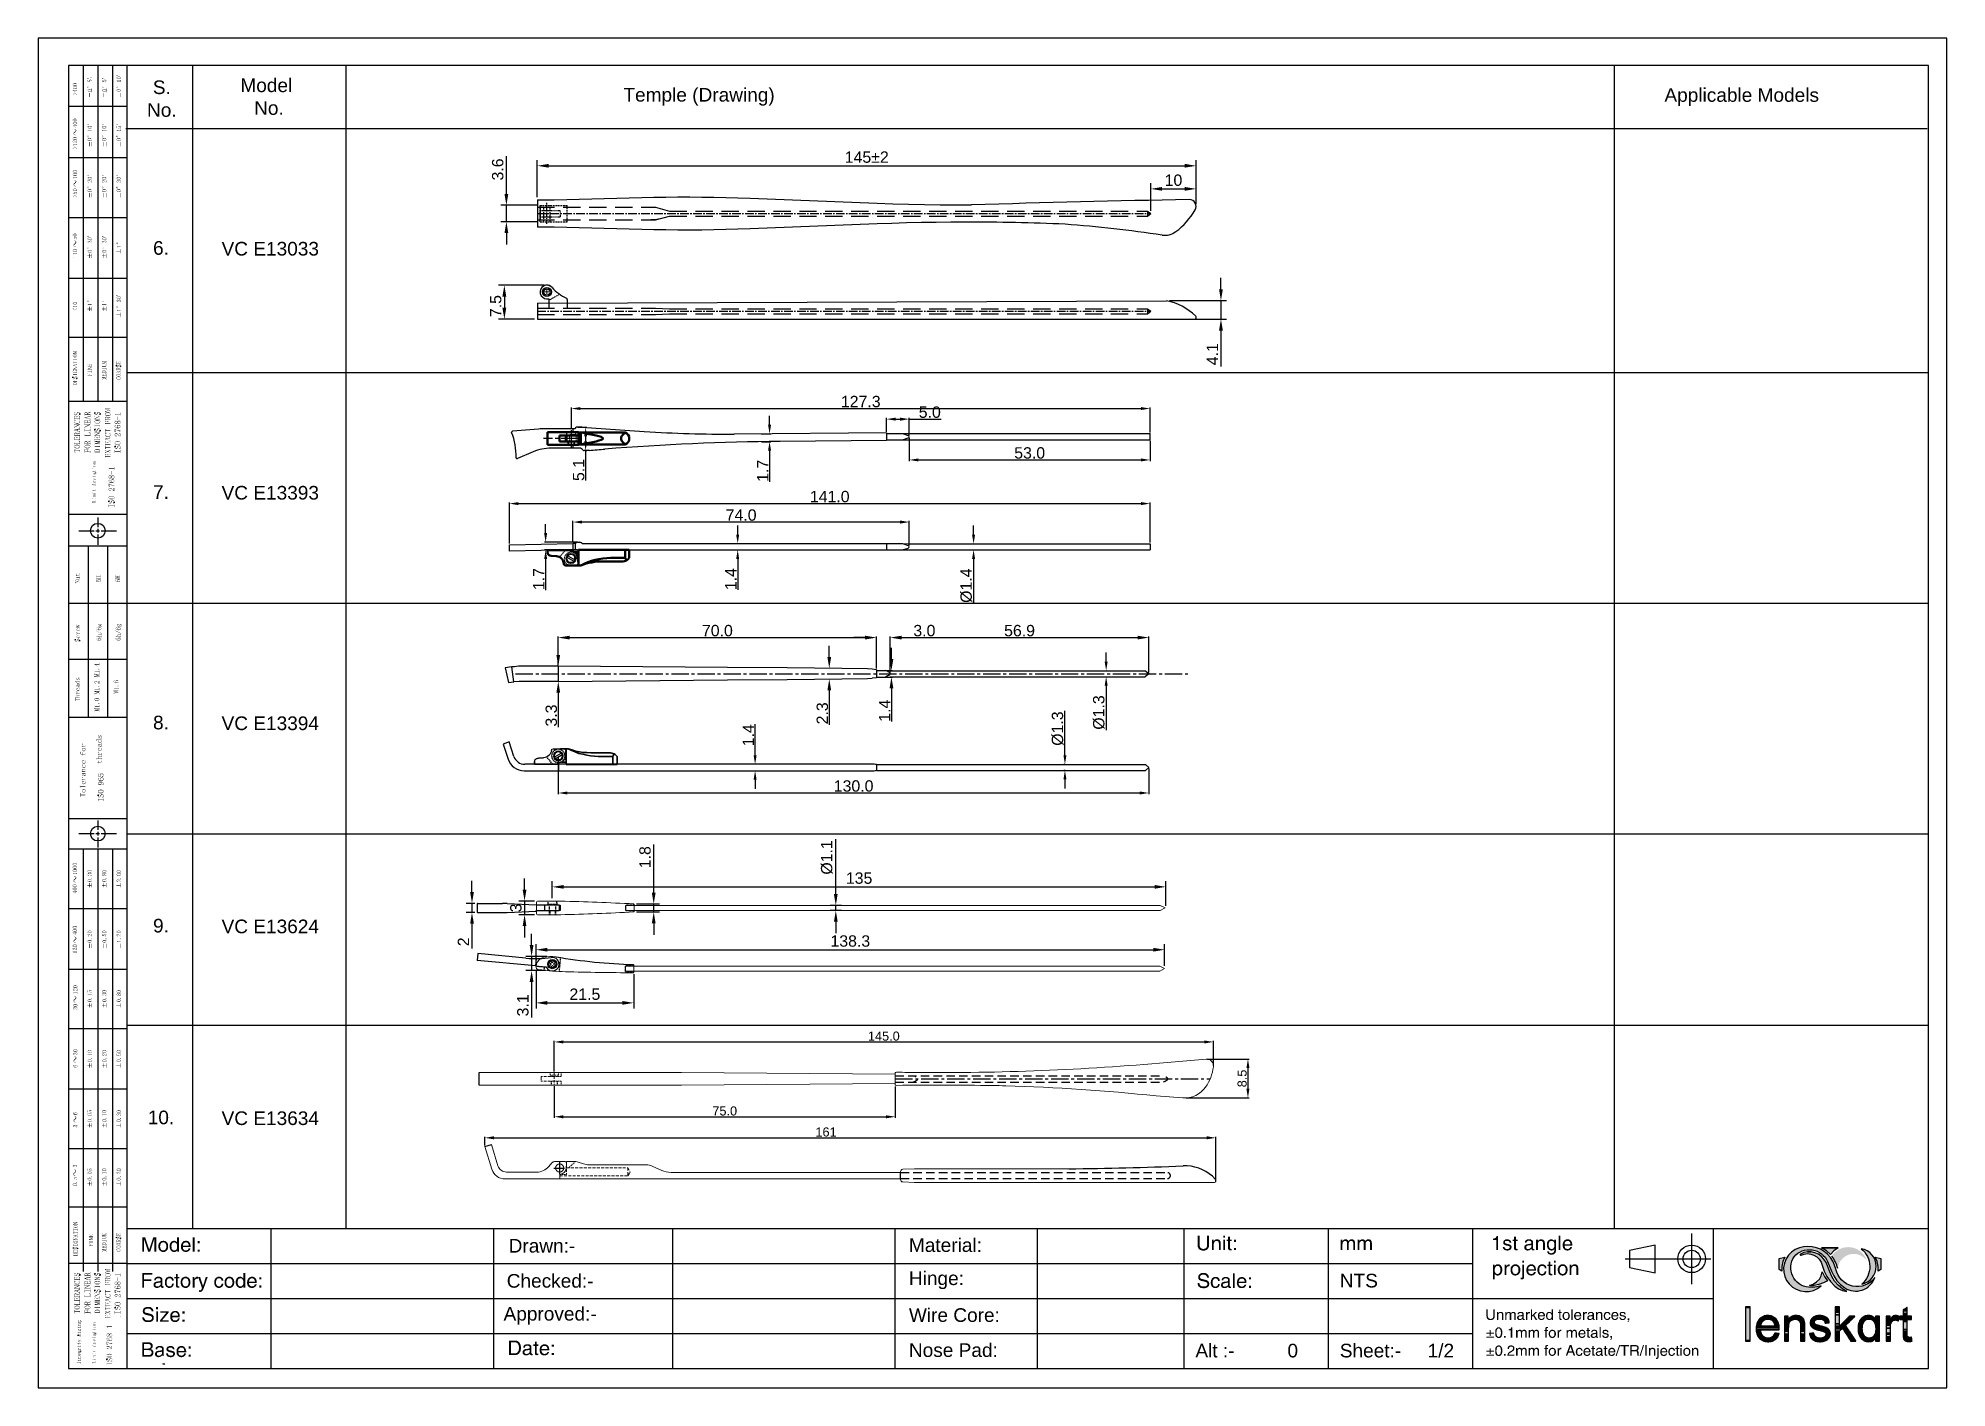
# Model space of a CAD drawing. Header units: millimetres. Extents: x 7018 to 13530, y 4187 to 5692.
# Drawn here: x 7512 to 7932, y 4951.9 to 5248.9 of the extents above; entities that cross this region are included whole.
import ezdxf

# ---------------------------------------------------------------- set-up
doc = ezdxf.new("R2010")
doc.units = ezdxf.units.MM
for name, pattern in [('CENTER2', [28.575, 19.05, -3.175, 3.175, -3.175]), ('DASHED', [19.05, 12.7, -6.35]), ('DASHEDX2', [38.1, 25.4, -12.7]), ('HIDDEN', [9.525, 6.35, -3.175]), ('HIDDEN2', [0.1875, 0.125, -0.0625]), ('虛線', [19.05, 12.7, -6.35])]:
    doc.linetypes.add(name, pattern=pattern)
for name, color, linetype in [('Center Line', 2, 'CENTER2'), ('Dimension', 3, 'Continuous'), ('hid', 3, 'DASHEDX2'), ('Hidden Line', 1, 'HIDDEN2'), ('PDF_Geometry', 7, 'Continuous'), ('中心线', 1, 'CENTER2')]:
    doc.layers.add(name, color=color, linetype=linetype)
for name, color, linetype, lineweight in [('odj', 4, 'Continuous', 35), ('粗实线', 4, 'Continuous', 50), ('虚线', 1, 'HIDDEN2', 9)]:
    doc.layers.add(name, color=color, linetype=linetype, lineweight=lineweight)
doc.styles.get("Standard").update_dxf_attribs({"font": 'arial.ttf'})
doc.styles.add('样式 1', font='romant.shx')
doc.dimstyles.new('ISO-25$0', dxfattribs={"dimtxt": 2.5, "dimasz": 2.5, "dimexe": 0.5, "dimexo": 1, "dimgap": 1, "dimtad": 0, "dimtih": 1, "dimtoh": 1, "dimdec": 1, "dimzin": 10, "dimdsep": 46, "dimlunit": 6, "dimtxsty": '样式 1', "dimcen": 0, "dimclrd": 256, "dimclre": 256, "dimclrt": 7, "dimazin": 0, "dimtfac": 1, "dimtdec": 1, "dimtofl": 0, "dimtmove": 0, "dimatfit": 0, "dimfxl": 1, "dimtolj": 1, "dimtzin": 10, "dimarcsym": 0})
doc.dimstyles.new('Standard$0', dxfattribs={"dimtxt": 2.3, "dimasz": 2, "dimexe": 1, "dimexo": 1, "dimgap": 1, "dimtad": 1, "dimdec": 1, "dimzin": 0, "dimdsep": 46, "dimtxsty": 'Standard', "dimcen": 0, "dimclrd": 4, "dimclre": 4, "dimclrt": 4, "dimadec": 1, "dimazin": 0, "dimtfac": 1, "dimtdec": 1, "dimtofl": 0, "dimtmove": 0, "dimatfit": 0, "dimfxl": 1, "dimtfillclr": 256, "dimtolj": 1, "dimtzin": 0, "dimlwd": -1, "dimlwe": -1, "dimarcsym": 1})

msp = doc.modelspace()

# ---------------------------------------------------------------- texts
at = {"attachment_point": 5}
for s, insert, char_height, width in [('S. \\PNo.', (7539.221, 5235.546), 2.9997, 34.34827), ('Model \\P No.', (7562.21, 5235.986), 2.9997, 34.34827), ('Temple (Drawing)', (7657.44, 5235.966), 2.99966, 46.92869), ('Applicable Models', (7886.874, 5235.915), 2.99966, 46.92869), ('6.', (7539.035, 5202.69), 2.9997, 34.34827), ('VC E13033', (7563.085, 5202.524), 2.9997, 34.34827), ('7.', (7539.035, 5148.987), 2.9997, 34.34827), ('VC E13393', (7563.085, 5148.822), 2.9997, 34.34827), ('8.', (7539.035, 5098.255), 2.9997, 34.34827), ('VC E13394', (7563.085, 5098.089), 2.9997, 34.34827), ('9.', (7539.035, 5053.552), 2.9997, 34.34827), ('VC E13624', (7563.085, 5053.387), 2.9997, 34.34827), ('10.', (7539.035, 5011.351), 2.9997, 34.34827), ('VC E13634', (7563.085, 5011.185), 2.9997, 34.34827), ('Drawn:-', (7622.871, 4983.111), 2.9997, 34.34827), ('\\pxql;Material:', (7720.791, 4983.255), 2.99966, 34.34827), ('Checked:-', (7624.668, 4975.393), 2.9997, 34.34827), ('\\pxql;Hinge:', (7720.791, 4975.537), 2.99966, 34.34827), ('\\pxql;NTS', (7815.608, 4975.437), 2.9997, 34.34827), ('Approved:-', (7624.668, 4967.721), 2.9997, 34.34827), ('\\pxql; Wire Core:', (7719.624, 4967.864), 2.99966, 34.34827), ('\\pxql;Nose Pad:', (7720.791, 4960.147), 2.99966, 34.34827), ('\\pxql;Alt :-          0', (7783.835, 4960.047), 2.99966, 34.34827), ('\\pxql;Sheet:-     1/2', (7815.608, 4960.047), 2.99966, 34.34827)]:
    msp.add_mtext(s, dxfattribs=dict(at, insert=insert, char_height=char_height, width=width))

# ---------------------------------------------------------------- blocks, each defined once
blk = doc.blocks.new('*D1786')
at = {"layer": 'Defpoints', "color": 0, "transparency": 16777216}
for p in [(7760.16, 5062.11), (7625.15, 5058.98), (7760.16, 5057.34)]:
    blk.add_point(p, dxfattribs=at)
at = {"layer": 'Dimension', "color": 0, "lineweight": -2, "transparency": 16777216}
for p, q in [((7625.15, 5059.6), (7625.15, 5063.36)), ((7627.65, 5062.11), (7757.66, 5062.11)), ((7760.16, 5057.97), (7760.16, 5063.36))]:
    blk.add_line(p, q, dxfattribs=at)
at = {"layer": 'Dimension', "color": 0, "transparency": 16777216}
for points in [[(7627.65, 5062.53), (7627.65, 5061.7), (7625.15, 5062.11)], [(7757.66, 5062.53), (7757.66, 5061.7), (7760.16, 5062.11)]]:
    blk.add_solid(points, dxfattribs=at)
at = {"layer": 'Dimension', "color": 0, "transparency": 16777216, "insert": (7692.66, 5064.02), "char_height": 2.5, "attachment_point": 5}
blk.add_mtext('135', dxfattribs=at)
blk = doc.blocks.new('A$C074F38A2')
at = {"color": 0}
for p, q in [((0, 2.24), (0, 0.74)), ((10.61, 2.24), (0, 2.24)), ((12.9, 0.74), (0, 0.74)), ((12.9, 2.36), (12.9, 0.74))]:
    blk.add_line(p, q, dxfattribs=at)
blk.add_circle((16.53, 1.5), 0.8, dxfattribs=at)
for centre, radius, start, end in [((10.61, 24.24), 22, 270, 284.5842), ((13.68, 51.45), 50.71, 269.116, 271.7445), ((16.53, 1.5), 1.5, 209.5481, 104.5842)]:
    blk.add_arc(centre, radius, start, end, dxfattribs=at)
blk = doc.blocks.new('*D2442')
at = {"layer": 'Defpoints', "color": 0, "transparency": 16777216}
for p in [(7624.59, 5046.81), (7620.59, 5043.69), (7624.28, 5043.69)]:
    blk.add_point(p, dxfattribs=at)
at = {"layer": 'Dimension', "color": 0, "lineweight": -2, "transparency": 16777216}
for p, q in [((7620.59, 5049.31), (7620.59, 5051.81)), ((7623.97, 5046.81), (7619.34, 5046.81)), ((7620.59, 5046.81), (7620.59, 5043.69)), ((7623.65, 5043.69), (7619.34, 5043.69)), ((7620.59, 5041.19), (7620.59, 5033.37))]:
    blk.add_line(p, q, dxfattribs=at)
at = {"layer": 'Dimension', "color": 0, "transparency": 16777216}
for points in [[(7620.17, 5049.31), (7621, 5049.31), (7620.59, 5046.81)], [(7620.17, 5041.19), (7621, 5041.19), (7620.59, 5043.69)]]:
    blk.add_solid(points, dxfattribs=at)
at = {"layer": 'Dimension', "color": 0, "transparency": 16777216, "insert": (7618.68, 5036.03), "char_height": 2.5, "attachment_point": 5, "rotation": 90}
blk.add_mtext('3.1', dxfattribs=at)
blk = doc.blocks.new('*D2443')
at = {"layer": 'Defpoints', "color": 0, "transparency": 16777216}
for p in [(7621.56, 5044.43), (7643.06, 5043.52), (7643.06, 5036.58)]:
    blk.add_point(p, dxfattribs=at)
at = {"layer": 'Dimension', "color": 0, "lineweight": -2, "transparency": 16777216}
for p, q in [((7621.56, 5043.81), (7621.56, 5035.33)), ((7643.06, 5042.89), (7643.06, 5035.33)), ((7624.06, 5036.58), (7640.56, 5036.58))]:
    blk.add_line(p, q, dxfattribs=at)
at = {"layer": 'Dimension', "color": 0, "transparency": 16777216}
for points in [[(7624.06, 5037), (7624.06, 5036.16), (7621.56, 5036.58)], [(7640.56, 5037), (7640.56, 5036.16), (7643.06, 5036.58)]]:
    blk.add_solid(points, dxfattribs=at)
at = {"layer": 'Dimension', "color": 0, "transparency": 16777216, "insert": (7632.31, 5038.48), "char_height": 2.5, "attachment_point": 5}
blk.add_mtext('21.5', dxfattribs=at)
blk = doc.blocks.new('*D2444')
at = {"layer": 'Defpoints', "color": 0, "transparency": 16777216}
for p in [(7621.86, 5058.98), (7619.04, 5055.98), (7621.86, 5055.98)]:
    blk.add_point(p, dxfattribs=at)
at = {"layer": 'Dimension', "color": 0, "lineweight": -2, "transparency": 16777216}
for p, q in [((7619.04, 5061.48), (7619.04, 5063.98)), ((7621.23, 5058.98), (7617.79, 5058.98)), ((7619.04, 5058.98), (7619.04, 5055.98)), ((7621.23, 5055.98), (7617.79, 5055.98)), ((7619.04, 5053.48), (7619.04, 5050.98))]:
    blk.add_line(p, q, dxfattribs=at)
at = {"layer": 'Dimension', "color": 0, "transparency": 16777216}
for points in [[(7618.62, 5061.48), (7619.45, 5061.48), (7619.04, 5058.98)], [(7618.62, 5053.48), (7619.45, 5053.48), (7619.04, 5055.98)]]:
    blk.add_solid(points, dxfattribs=at)
at = {"layer": 'Dimension', "color": 0, "transparency": 16777216, "insert": (7617.14, 5057.48), "char_height": 2.5, "attachment_point": 5, "rotation": 90}
blk.add_mtext('3', dxfattribs=at)
blk = doc.blocks.new('*D2458')
at = {"layer": 'Defpoints', "color": 0, "transparency": 16777216}
for p in [(7608.72, 5058.47), (7607.47, 5056.48), (7608.72, 5056.48)]:
    blk.add_point(p, dxfattribs=at)
at = {"layer": 'Dimension', "color": 0, "lineweight": -2, "transparency": 16777216}
for p, q in [((7607.47, 5060.97), (7607.47, 5063.47)), ((7608.1, 5058.47), (7606.22, 5058.47)), ((7607.47, 5058.47), (7607.47, 5056.48)), ((7608.1, 5056.48), (7606.22, 5056.48)), ((7607.47, 5053.98), (7607.47, 5048.57))]:
    blk.add_line(p, q, dxfattribs=at)
at = {"layer": 'Dimension', "color": 0, "transparency": 16777216}
for points in [[(7607.06, 5060.97), (7607.89, 5060.97), (7607.47, 5058.47)], [(7607.06, 5053.98), (7607.89, 5053.98), (7607.47, 5056.48)]]:
    blk.add_solid(points, dxfattribs=at)
at = {"layer": 'Dimension', "color": 0, "transparency": 16777216, "insert": (7605.59, 5050.02), "char_height": 2.5, "attachment_point": 5, "rotation": 90}
blk.add_mtext('2', dxfattribs=at)
blk = doc.blocks.new('*D2459')
at = {"layer": 'Defpoints', "color": 0, "transparency": 16777216}
for p in [(7643.05, 5058.37), (7643.04, 5056.59), (7647.46, 5056.59)]:
    blk.add_point(p, dxfattribs=at)
at = {"layer": 'Dimension', "color": 0, "lineweight": -2, "transparency": 16777216}
for p, q in [((7647.46, 5060.87), (7647.46, 5071.43)), ((7643.67, 5058.37), (7648.71, 5058.37)), ((7647.46, 5056.59), (7647.46, 5058.37)), ((7643.67, 5056.59), (7648.71, 5056.59)), ((7647.46, 5054.09), (7647.46, 5051.59))]:
    blk.add_line(p, q, dxfattribs=at)
at = {"layer": 'Dimension', "color": 0, "transparency": 16777216}
for points in [[(7647.04, 5060.87), (7647.88, 5060.87), (7647.46, 5058.37)], [(7647.04, 5054.09), (7647.88, 5054.09), (7647.46, 5056.59)]]:
    blk.add_solid(points, dxfattribs=at)
at = {"layer": 'Dimension', "color": 0, "transparency": 16777216, "insert": (7645.56, 5068.64), "char_height": 2.5, "attachment_point": 5, "rotation": 90}
blk.add_mtext('1.8', dxfattribs=at)
blk = doc.blocks.new('*D2460')
at = {"layer": 'Defpoints', "color": 0, "transparency": 16777216}
for p in [(7687.53, 5056.93), (7689.41, 5058.03), (7689.41, 5056.93)]:
    blk.add_point(p, dxfattribs=at)
at = {"layer": 'Dimension', "color": 0, "lineweight": -2, "transparency": 16777216}
for p, q in [((7687.53, 5060.53), (7687.53, 5072.61)), ((7688.78, 5058.03), (7686.28, 5058.03)), ((7688.78, 5056.93), (7686.28, 5056.93)), ((7687.53, 5056.93), (7687.53, 5058.03)), ((7687.53, 5054.43), (7687.53, 5051.93))]:
    blk.add_line(p, q, dxfattribs=at)
at = {"layer": 'Dimension', "color": 0, "transparency": 16777216}
for points in [[(7687.11, 5060.53), (7687.94, 5060.53), (7687.53, 5058.03)], [(7687.11, 5054.43), (7687.94, 5054.43), (7687.53, 5056.93)]]:
    blk.add_solid(points, dxfattribs=at)
at = {"layer": 'Dimension', "color": 0, "transparency": 16777216, "insert": (7685.56, 5068.59), "char_height": 2.5, "attachment_point": 5, "rotation": 90}
blk.add_mtext('%%c1.1', dxfattribs=at)
blk = doc.blocks.new('*D2461')
at = {"layer": 'Defpoints', "color": 0, "transparency": 16777216}
for p in [(7621.56, 5044.43), (7759.88, 5048.28), (7759.88, 5044.12)]:
    blk.add_point(p, dxfattribs=at)
at = {"layer": 'Dimension', "color": 0, "lineweight": -2, "transparency": 16777216}
for p, q in [((7621.56, 5045.06), (7621.56, 5049.53)), ((7759.88, 5044.74), (7759.88, 5049.53)), ((7624.06, 5048.28), (7757.38, 5048.28))]:
    blk.add_line(p, q, dxfattribs=at)
at = {"layer": 'Dimension', "color": 0, "transparency": 16777216}
for points in [[(7624.06, 5048.7), (7624.06, 5047.86), (7621.56, 5048.28)], [(7757.38, 5048.7), (7757.38, 5047.86), (7759.88, 5048.28)]]:
    blk.add_solid(points, dxfattribs=at)
at = {"layer": 'Dimension', "color": 0, "transparency": 16777216, "insert": (7690.72, 5050.18), "char_height": 2.5, "attachment_point": 5}
blk.add_mtext('138.3', dxfattribs=at)
blk = doc.blocks.new('A$C4129f865')
at = {"layer": 'hid', "ltscale": 0.03}
for p, q in [((-2.24, 1.4), (-2.24, 0.66)), ((-2.14, 1.4), (-2.14, 0.66)), ((-0.94, 1.4), (-0.94, 0.66)), ((-0.84, 1.4), (-0.84, 0.66)), ((-2.24, -0.67), (-2.24, -0.8)), ((-0.84, -0.67), (-0.84, -0.8))]:
    blk.add_line(p, q, dxfattribs=at)
at = {"layer": 'hid', "ltscale": 0.05}
for p, q in [((-0.54, -0.8), (-2.54, -0.8)), ((-2.54, -0.8), (-2.54, -1.4)), ((-0.54, -0.8), (-0.54, -1.4))]:
    blk.add_line(p, q, dxfattribs=at)
at = {"layer": '中心线', "linetype": 'CENTER2', "ltscale": 0.2}
for p, q in [((0, 0), (-7.7, 0)), ((-1.54, 2), (-1.54, -2))]:
    blk.add_line(p, q, dxfattribs=at)
at = {"layer": '粗实线'}
for p, q in [((0, 1.4), (-6.77, 1.4)), ((-6.77, 1.4), (-6.77, -1.4)), ((0, 0.66), (-4.13, 0.66)), ((-4.13, 0.66), (-4.13, -0.67)), ((-2.77, 0.66), (-2.77, -0.67)), ((0, 1.4), (0, 0.66)), ((0, -1.4), (-6.77, -1.4)), ((0, -0.67), (-4.13, -0.67)), ((0, -0.67), (0, -1.4))]:
    blk.add_line(p, q, dxfattribs=at)
blk = doc.blocks.new('*D2189')
at = {"layer": 'Defpoints', "color": 0, "transparency": 16777216}
for p in [(7756.69, 5167.37), (7629.34, 5162.79), (7756.69, 5161.85)]:
    blk.add_point(p, dxfattribs=at)
at = {"layer": 'Dimension', "color": 3, "transparency": 16777216}
for p, q in [((7629.34, 5163.04), (7629.34, 5167.62)), ((7631.34, 5167.37), (7754.69, 5167.37)), ((7756.69, 5162.1), (7756.69, 5167.62))]:
    blk.add_line(p, q, dxfattribs=at)
for points in [[(7631.34, 5167.7), (7631.34, 5167.04), (7629.34, 5167.37)], [(7754.69, 5167.7), (7754.69, 5167.04), (7756.69, 5167.37)]]:
    blk.add_solid(points, dxfattribs=at)
at = {"layer": 'Dimension', "transparency": 16777216, "insert": (7693.02, 5168.9), "char_height": 2.5, "attachment_point": 5}
blk.add_mtext('\\A1;127.3', dxfattribs=at)
blk = doc.blocks.new('*D2190')
at = {"layer": 'Defpoints', "color": 0, "transparency": 16777216}
for p in [(7756.69, 5146.45), (7615.69, 5137.4), (7756.69, 5137.62)]:
    blk.add_point(p, dxfattribs=at)
at = {"layer": 'Dimension', "color": 3, "transparency": 16777216}
for p, q in [((7615.69, 5137.65), (7615.69, 5146.7)), ((7617.69, 5146.45), (7754.69, 5146.45)), ((7756.69, 5137.87), (7756.69, 5146.7))]:
    blk.add_line(p, q, dxfattribs=at)
for points in [[(7617.69, 5146.79), (7617.69, 5146.12), (7615.69, 5146.45)], [(7754.69, 5146.79), (7754.69, 5146.12), (7756.69, 5146.45)]]:
    blk.add_solid(points, dxfattribs=at)
at = {"layer": 'Dimension', "transparency": 16777216, "insert": (7686.19, 5147.98), "char_height": 2.5, "attachment_point": 5}
blk.add_mtext('\\A1;141.0', dxfattribs=at)
blk = doc.blocks.new('*D2191')
at = {"layer": 'Defpoints', "color": 0, "transparency": 16777216}
for p in [(7665.53, 5137.65), (7665.53, 5136.25), (7665.94, 5136.25)]:
    blk.add_point(p, dxfattribs=at)
at = {"layer": 'Dimension', "color": 3, "transparency": 16777216}
for p, q in [((7665.94, 5139.65), (7665.94, 5141.65)), ((7665.78, 5137.65), (7666.19, 5137.65)), ((7665.78, 5136.25), (7666.19, 5136.25)), ((7665.94, 5134.25), (7665.94, 5127.44))]:
    blk.add_line(p, q, dxfattribs=at)
for points in [[(7665.6, 5139.65), (7666.27, 5139.65), (7665.94, 5137.65)], [(7665.6, 5134.25), (7666.27, 5134.25), (7665.94, 5136.25)]]:
    blk.add_solid(points, dxfattribs=at)
at = {"layer": 'Dimension', "transparency": 16777216, "insert": (7664.43, 5129.84), "char_height": 2.5, "attachment_point": 5, "rotation": 90}
blk.add_mtext('\\A1;1.4', dxfattribs=at)
blk = doc.blocks.new('*D2192')
at = {"layer": 'Defpoints', "color": 0, "transparency": 16777216}
for p in [(7629.69, 5142.39), (7629.69, 5137.65), (7703.69, 5136.95)]:
    blk.add_point(p, dxfattribs=at)
at = {"layer": 'Dimension', "color": 3, "transparency": 16777216}
for p, q in [((7629.69, 5137.9), (7629.69, 5142.64)), ((7701.69, 5142.39), (7631.69, 5142.39)), ((7703.69, 5137.2), (7703.69, 5142.64))]:
    blk.add_line(p, q, dxfattribs=at)
for points in [[(7631.69, 5142.73), (7631.69, 5142.06), (7629.69, 5142.39)], [(7701.69, 5142.73), (7701.69, 5142.06), (7703.69, 5142.39)]]:
    blk.add_solid(points, dxfattribs=at)
at = {"layer": 'Dimension', "transparency": 16777216, "insert": (7666.69, 5143.92), "char_height": 2.5, "attachment_point": 5}
blk.add_mtext('\\A1;74.0', dxfattribs=at)
blk = doc.blocks.new('*D2193')
at = {"layer": 'Defpoints', "color": 0, "transparency": 16777216}
for p in [(7703.69, 5161.17), (7756.69, 5160.5), (7756.69, 5156.06)]:
    blk.add_point(p, dxfattribs=at)
at = {"layer": 'Dimension', "color": 3, "transparency": 16777216}
for p, q in [((7703.69, 5160.92), (7703.69, 5155.81)), ((7756.69, 5160.25), (7756.69, 5155.81)), ((7705.69, 5156.06), (7754.69, 5156.06))]:
    blk.add_line(p, q, dxfattribs=at)
for points in [[(7705.69, 5156.39), (7705.69, 5155.73), (7703.69, 5156.06)], [(7754.69, 5156.39), (7754.69, 5155.73), (7756.69, 5156.06)]]:
    blk.add_solid(points, dxfattribs=at)
at = {"layer": 'Dimension', "transparency": 16777216, "insert": (7730.19, 5157.59), "char_height": 2.5, "attachment_point": 5}
blk.add_mtext('\\A1;53.0', dxfattribs=at)
blk = doc.blocks.new('*D2194')
at = {"layer": 'Defpoints', "color": 0, "transparency": 16777216}
for p in [(7717.85, 5137.62), (7717.85, 5136.27), (7717.85, 5136.27)]:
    blk.add_point(p, dxfattribs=at)
at = {"layer": 'Dimension', "color": 3, "transparency": 16777216}
for p, q in [((7717.85, 5139.62), (7717.85, 5141.62)), ((7717.6, 5137.62), (7717.6, 5137.62)), ((7717.85, 5134.27), (7717.85, 5124.51))]:
    blk.add_line(p, q, dxfattribs=at)
for points in [[(7717.51, 5139.62), (7718.18, 5139.62), (7717.85, 5137.62)], [(7717.51, 5134.27), (7718.18, 5134.27), (7717.85, 5136.27)]]:
    blk.add_solid(points, dxfattribs=at)
at = {"layer": 'Dimension', "transparency": 16777216, "insert": (7716.25, 5128.39), "char_height": 2.5, "attachment_point": 5, "rotation": 90}
blk.add_mtext('\\A1;%%c1.4', dxfattribs=at)
blk = doc.blocks.new('*D2195')
at = {"layer": 'Defpoints', "color": 0, "transparency": 16777216}
for p in [(7630.49, 5163.24), (7632.14, 5158.13), (7632.48, 5158.13)]:
    blk.add_point(p, dxfattribs=at)
at = {"layer": 'Dimension', "color": 3, "transparency": 16777216}
for p, q in [((7630.74, 5163.24), (7632.73, 5163.24)), ((7632.39, 5158.13), (7632.73, 5158.13)), ((7632.48, 5161.24), (7632.48, 5160.13)), ((7632.48, 5158.13), (7632.48, 5151.56))]:
    blk.add_line(p, q, dxfattribs=at)
for points in [[(7632.15, 5161.24), (7632.81, 5161.24), (7632.48, 5163.24)], [(7632.15, 5160.13), (7632.81, 5160.13), (7632.48, 5158.13)]]:
    blk.add_solid(points, dxfattribs=at)
at = {"layer": 'Dimension', "transparency": 16777216, "insert": (7630.95, 5153.85), "char_height": 2.5, "attachment_point": 5, "rotation": 90}
blk.add_mtext('\\A1;5.1', dxfattribs=at)
blk = doc.blocks.new('*D2196')
at = {"layer": 'Defpoints', "color": 0, "transparency": 16777216}
for p in [(7670.88, 5161.8), (7670.9, 5160.08), (7672.95, 5160.08)]:
    blk.add_point(p, dxfattribs=at)
at = {"layer": 'Dimension', "color": 3, "transparency": 16777216}
for p, q in [((7672.95, 5163.8), (7672.95, 5165.8)), ((7671.13, 5161.8), (7673.2, 5161.8)), ((7671.15, 5160.08), (7673.2, 5160.08)), ((7672.95, 5158.08), (7672.95, 5151.27))]:
    blk.add_line(p, q, dxfattribs=at)
for points in [[(7672.62, 5163.8), (7673.29, 5163.8), (7672.95, 5161.8)], [(7672.62, 5158.08), (7673.29, 5158.08), (7672.95, 5160.08)]]:
    blk.add_solid(points, dxfattribs=at)
at = {"layer": 'Dimension', "transparency": 16777216, "insert": (7671.45, 5153.67), "char_height": 2.5, "attachment_point": 5, "rotation": 90}
blk.add_mtext('\\A1;1.7', dxfattribs=at)
blk = doc.blocks.new('*D2197')
at = {"layer": 'Defpoints', "color": 0, "transparency": 16777216}
for p in [(7698.69, 5162.02), (7703.69, 5165.04), (7703.69, 5161.17)]:
    blk.add_point(p, dxfattribs=at)
at = {"layer": 'Dimension', "color": 3, "transparency": 16777216}
for p, q in [((7698.69, 5162.27), (7698.69, 5165.29)), ((7700.69, 5165.04), (7701.69, 5165.04)), ((7703.69, 5161.42), (7703.69, 5165.29)), ((7703.69, 5165.04), (7710.73, 5165.04))]:
    blk.add_line(p, q, dxfattribs=at)
for points in [[(7700.69, 5165.37), (7700.69, 5164.7), (7698.69, 5165.04)], [(7701.69, 5165.37), (7701.69, 5164.7), (7703.69, 5165.04)]]:
    blk.add_solid(points, dxfattribs=at)
at = {"layer": 'Dimension', "transparency": 16777216, "insert": (7708.21, 5166.56), "char_height": 2.5, "attachment_point": 5}
blk.add_mtext('\\A1;5.0', dxfattribs=at)
blk = doc.blocks.new('*D2198')
at = {"layer": 'Defpoints', "color": 0, "transparency": 16777216}
for p in [(7630.93, 5137.95), (7623.68, 5136.25), (7630.93, 5136.25)]:
    blk.add_point(p, dxfattribs=at)
at = {"layer": 'Dimension', "color": 3, "transparency": 16777216}
for p, q in [((7623.68, 5139.95), (7623.68, 5141.95)), ((7630.68, 5137.95), (7623.43, 5137.95)), ((7630.68, 5136.25), (7623.43, 5136.25)), ((7623.68, 5134.25), (7623.68, 5127.43))]:
    blk.add_line(p, q, dxfattribs=at)
for points in [[(7623.35, 5139.95), (7624.01, 5139.95), (7623.68, 5137.95)], [(7623.35, 5134.25), (7624.01, 5134.25), (7623.68, 5136.25)]]:
    blk.add_solid(points, dxfattribs=at)
at = {"layer": 'Dimension', "transparency": 16777216, "insert": (7622.17, 5129.84), "char_height": 2.5, "attachment_point": 5, "rotation": 90}
blk.add_mtext('\\A1;1.7', dxfattribs=at)
blk = doc.blocks.new('ERGERGR')
blk.add_line((1720.18, 1754.31), (1720.18, 1756.74))
at = {"linetype": 'DASHED', "ltscale": 0.02}
blk.add_line((1716.82, 1754.19), (1718.4, 1752.87), dxfattribs=at)
blk.add_circle((1718.64, 1755.43), 1.47, dxfattribs=at)
for centre, radius, start, end in [((1718.75, 1755.31), 1.71, 110.7783, 167.6945), ((1718.66, 1755.4), 1.6, 97.8412, 108.8329), ((1719.82, 1756.72), 0.36, 3.0144, 93.7167), ((1720.12, 1751.96), 1.95, 98.2267, 173.224), ((1719.79, 1754.28), 0.394, 277.7506, 3.5364), ((1717.35, 1750.99), 0.792, 271.7842, 4.2415)]:
    blk.add_arc(centre, radius, start, end)
at = {"layer": 'PDF_Geometry', "lineweight": 35}
blk.add_line((1719.8, 1757.08), (1718.44, 1756.98), dxfattribs=at)
for points in [[(1716.78, 1757.12), (1716.78, 1768.34)], [(1719.29, 1766.89), (1719.25, 1767.19), (1719.2, 1767.44), (1719.08, 1767.7), (1718.95, 1767.95), (1718.74, 1768.17), (1718.52, 1768.34), (1716.78, 1768.34)], [(1716.78, 1767.44), (1718.52, 1767.44), (1719.08, 1767.7)], [(1718.52, 1764.21), (1718.52, 1767.44)], [(1718.52, 1764.21), (1718.61, 1763.36), (1718.65, 1762.52), (1718.82, 1761.67), (1718.99, 1760.82), (1719.2, 1759.97), (1719.5, 1759.16), (1719.84, 1758.39), (1720.18, 1757.59)], [(1719.29, 1762.56), (1719.29, 1766.89)], [(1719.29, 1762.56), (1719.35, 1761.71), (1719.42, 1760.86), (1719.54, 1760.05), (1719.71, 1759.2), (1719.97, 1758.39), (1720.18, 1757.59)], [(1720.18, 1755.89), (1720.18, 1757.12), (1716.78, 1757.12)], [(1717.08, 1755.68), (1717.08, 1755.29), (1716.78, 1755.29), (1716.79, 1750.19), (1717.38, 1750.2)], [(1717.29, 1756.27), (1717.29, 1757.12)], [(1720.01, 1757.12), (1719.42, 1757.12)], [(1719.8, 1757.12), (1720.18, 1757.12), (1720.18, 1757.59)], [(1718.14, 1751.04), (1718.18, 1752.19)]]:
    blk.add_lwpolyline(points, dxfattribs=at)
at = {"layer": 'PDF_Geometry', "lineweight": 9}
for points in [[(1717.29, 1755.89), (1717.29, 1756.27)], [(1718.82, 1753.98), (1718.86, 1753.98), (1719.12, 1754.02)], [(1720.18, 1755.12), (1720.18, 1755.42)]]:
    blk.add_lwpolyline(points, dxfattribs=at)
at = {"layer": 'PDF_Geometry', "lineweight": 25}
for points in [[(1718.01, 1754.74), (1718.91, 1756.27, 0.817277), (1718.06, 1754.78)], [(1718.35, 1754.53), (1719.25, 1756.06, -0.817277), (1718.4, 1754.57)]]:
    blk.add_lwpolyline(points, format="xyb", dxfattribs=at)
at = {"layer": 'PDF_Geometry', "lineweight": 40}
blk.add_lwpolyline([(1718.61, 1756.4), (1718.65, 1756.4)], dxfattribs=at)
blk.add_circle((1718.64, 1755.43), 0.99, dxfattribs=at)
blk = doc.blocks.new('*D1653')
at = {"layer": 'Defpoints', "color": 0, "transparency": 16777216}
for p in [(7626.47, 5090.93), (7756.42, 5088.4), (7756.42, 5082.77)]:
    blk.add_point(p, dxfattribs=at)
at = {"layer": 'Dimension', "color": 3, "transparency": 16777216}
for p, q in [((7626.47, 5090.68), (7626.47, 5082.52)), ((7756.42, 5088.15), (7756.42, 5082.52)), ((7628.47, 5082.77), (7754.42, 5082.77))]:
    blk.add_line(p, q, dxfattribs=at)
for points in [[(7628.47, 5083.1), (7628.47, 5082.44), (7626.47, 5082.77)], [(7754.42, 5083.1), (7754.42, 5082.44), (7756.42, 5082.77)]]:
    blk.add_solid(points, dxfattribs=at)
at = {"layer": 'Dimension', "transparency": 16777216, "insert": (7691.45, 5084.3), "char_height": 2.5, "attachment_point": 5}
blk.add_mtext('\\A1;130.0', dxfattribs=at)
blk = doc.blocks.new('*D2199')
at = {"layer": 'Defpoints', "color": 0, "transparency": 16777216}
for p in [(7626.46, 5110.67), (7626.46, 5107.34), (7626.48, 5107.34)]:
    blk.add_point(p, dxfattribs=at)
at = {"layer": 'Dimension', "color": 3, "transparency": 16777216}
for p, q in [((7626.46, 5113.17), (7626.46, 5115.67)), ((7626.23, 5107.34), (7626.21, 5107.34)), ((7626.46, 5104.84), (7626.46, 5097.29))]:
    blk.add_line(p, q, dxfattribs=at)
for points in [[(7626.04, 5113.17), (7626.87, 5113.17), (7626.46, 5110.67)], [(7626.04, 5104.84), (7626.87, 5104.84), (7626.46, 5107.34)]]:
    blk.add_solid(points, dxfattribs=at)
at = {"layer": 'Dimension', "transparency": 16777216, "insert": (7624.93, 5099.81), "char_height": 2.5, "attachment_point": 5, "rotation": 90}
blk.add_mtext('\\A1;3.3', dxfattribs=at)
blk = doc.blocks.new('*D2200')
at = {"layer": 'Defpoints', "color": 0, "transparency": 16777216}
for p in [(7686.08, 5110.18), (7686.09, 5107.84), (7686.09, 5107.84)]:
    blk.add_point(p, dxfattribs=at)
at = {"layer": 'Dimension', "color": 3, "transparency": 16777216}
for p, q in [((7686.09, 5112.68), (7686.09, 5115.18)), ((7686.33, 5110.18), (7686.34, 5110.18)), ((7686.09, 5105.34), (7686.09, 5097.74))]:
    blk.add_line(p, q, dxfattribs=at)
for points in [[(7685.68, 5112.68), (7686.51, 5112.68), (7686.09, 5110.18)], [(7685.68, 5105.34), (7686.51, 5105.34), (7686.09, 5107.84)]]:
    blk.add_solid(points, dxfattribs=at)
at = {"layer": 'Dimension', "transparency": 16777216, "insert": (7684.57, 5100.29), "char_height": 2.5, "attachment_point": 5, "rotation": 90}
blk.add_mtext('\\A1;2.3', dxfattribs=at)
blk = doc.blocks.new('*D1654')
at = {"layer": 'Defpoints', "color": 0, "transparency": 16777216}
for p in [(7698.44, 5108.28), (7698.52, 5109.73), (7699.77, 5108.28)]:
    blk.add_point(p, dxfattribs=at)
at = {"layer": 'Dimension', "color": 3, "transparency": 16777216}
for p, q in [((7699.77, 5112.23), (7699.77, 5114.73)), ((7698.69, 5108.28), (7700.02, 5108.28)), ((7698.77, 5109.73), (7700.02, 5109.73)), ((7699.77, 5105.78), (7699.77, 5098.48))]:
    blk.add_line(p, q, dxfattribs=at)
for points in [[(7699.36, 5112.23), (7700.19, 5112.23), (7699.77, 5109.73)], [(7699.36, 5105.78), (7700.19, 5105.78), (7699.77, 5108.28)]]:
    blk.add_solid(points, dxfattribs=at)
at = {"layer": 'Dimension', "transparency": 16777216, "insert": (7698.27, 5100.88), "char_height": 2.5, "attachment_point": 5, "rotation": 90}
blk.add_mtext('\\A1;1.4', dxfattribs=at)
blk = doc.blocks.new('*D2201')
at = {"layer": 'Defpoints', "color": 0, "transparency": 16777216}
for p in [(7746.64, 5109.68), (7747.02, 5108.37), (7747.02, 5108.37)]:
    blk.add_point(p, dxfattribs=at)
at = {"layer": 'Dimension', "color": 3, "transparency": 16777216}
for p, q in [((7747.02, 5111.68), (7747.02, 5113.68)), ((7746.89, 5109.68), (7747.27, 5109.68)), ((7747.02, 5106.37), (7747.02, 5096.6))]:
    blk.add_line(p, q, dxfattribs=at)
for points in [[(7746.69, 5111.68), (7747.36, 5111.68), (7747.02, 5109.68)], [(7746.69, 5106.37), (7747.36, 5106.37), (7747.02, 5108.37)]]:
    blk.add_solid(points, dxfattribs=at)
at = {"layer": 'Dimension', "transparency": 16777216, "insert": (7745.43, 5100.48), "char_height": 2.5, "attachment_point": 5, "rotation": 90}
blk.add_mtext('\\A1;%%c1.3', dxfattribs=at)
blk = doc.blocks.new('*D2202')
at = {"layer": 'Defpoints', "color": 0, "transparency": 16777216}
for p in [(7737.95, 5087.75), (7738.28, 5089.05), (7738.28, 5087.75)]:
    blk.add_point(p, dxfattribs=at)
at = {"layer": 'Dimension', "color": 3, "transparency": 16777216}
for p, q in [((7737.95, 5091.05), (7737.95, 5100.82)), ((7738.03, 5089.05), (7737.7, 5089.05)), ((7738.03, 5087.75), (7737.7, 5087.75)), ((7737.95, 5085.75), (7737.95, 5083.75))]:
    blk.add_line(p, q, dxfattribs=at)
for points in [[(7737.62, 5091.05), (7738.28, 5091.05), (7737.95, 5089.05)], [(7737.62, 5085.75), (7738.28, 5085.75), (7737.95, 5087.75)]]:
    blk.add_solid(points, dxfattribs=at)
at = {"layer": 'Dimension', "transparency": 16777216, "insert": (7736.35, 5096.94), "char_height": 2.5, "attachment_point": 5, "rotation": 90}
blk.add_mtext('\\A1;%%c1.3', dxfattribs=at)
blk = doc.blocks.new('*D2203')
at = {"layer": 'Defpoints', "color": 0, "transparency": 16777216}
for p in [(7669.77, 5089.08), (7669.77, 5087.68), (7669.77, 5087.68)]:
    blk.add_point(p, dxfattribs=at)
at = {"layer": 'Dimension', "color": 3, "transparency": 16777216}
for p, q in [((7669.77, 5091.08), (7669.77, 5097.88)), ((7669.77, 5085.68), (7669.77, 5083.68))]:
    blk.add_line(p, q, dxfattribs=at)
for points in [[(7669.44, 5091.08), (7670.11, 5091.08), (7669.77, 5089.08)], [(7669.44, 5085.68), (7670.11, 5085.68), (7669.77, 5087.68)]]:
    blk.add_solid(points, dxfattribs=at)
at = {"layer": 'Dimension', "transparency": 16777216, "insert": (7668.27, 5095.48), "char_height": 2.5, "attachment_point": 5, "rotation": 90}
blk.add_mtext('\\A1;1.4', dxfattribs=at)
blk = doc.blocks.new('*D2204')
at = {"layer": 'Defpoints', "color": 0, "transparency": 16777216}
for p in [(7696.48, 5116.97), (7626.46, 5110.67), (7696.48, 5109.9)]:
    blk.add_point(p, dxfattribs=at)
at = {"layer": 'Dimension', "color": 3, "transparency": 16777216}
for p, q in [((7626.46, 5110.92), (7626.46, 5117.22)), ((7628.96, 5116.97), (7693.98, 5116.97)), ((7696.48, 5110.15), (7696.48, 5117.22))]:
    blk.add_line(p, q, dxfattribs=at)
for points in [[(7628.96, 5117.38), (7628.96, 5116.55), (7626.46, 5116.97)], [(7693.98, 5117.38), (7693.98, 5116.55), (7696.48, 5116.97)]]:
    blk.add_solid(points, dxfattribs=at)
at = {"layer": 'Dimension', "transparency": 16777216, "insert": (7661.47, 5118.49), "char_height": 2.5, "attachment_point": 5}
blk.add_mtext('\\A1;70.0', dxfattribs=at)
blk = doc.blocks.new('*D2205')
at = {"layer": 'Defpoints', "color": 0, "transparency": 16777216}
for p in [(7756.42, 5116.97), (7699.5, 5109), (7756.42, 5109)]:
    blk.add_point(p, dxfattribs=at)
at = {"layer": 'Dimension', "color": 3, "transparency": 16777216}
for p, q in [((7699.5, 5109.25), (7699.5, 5117.22)), ((7702, 5116.97), (7753.92, 5116.97)), ((7756.42, 5109.25), (7756.42, 5117.22))]:
    blk.add_line(p, q, dxfattribs=at)
for points in [[(7702, 5117.38), (7702, 5116.55), (7699.5, 5116.97)], [(7753.92, 5117.38), (7753.92, 5116.55), (7756.42, 5116.97)]]:
    blk.add_solid(points, dxfattribs=at)
at = {"layer": 'Dimension', "transparency": 16777216, "insert": (7727.96, 5118.49), "char_height": 2.5, "attachment_point": 5}
blk.add_mtext('\\A1;56.9', dxfattribs=at)
blk = doc.blocks.new('*D1655')
at = {"layer": 'Defpoints', "color": 0, "transparency": 16777216}
for p in [(7699.5, 5116.97), (7696.48, 5109.9), (7699.5, 5109)]:
    blk.add_point(p, dxfattribs=at)
at = {"layer": 'Dimension', "color": 3, "transparency": 16777216}
for p, q in [((7693.98, 5116.97), (7691.48, 5116.97)), ((7696.48, 5110.15), (7696.48, 5117.22)), ((7699.5, 5109.25), (7699.5, 5117.22)), ((7702, 5116.97), (7709.54, 5116.97))]:
    blk.add_line(p, q, dxfattribs=at)
for points in [[(7693.98, 5117.38), (7693.98, 5116.55), (7696.48, 5116.97)], [(7702, 5117.38), (7702, 5116.55), (7699.5, 5116.97)]]:
    blk.add_solid(points, dxfattribs=at)
at = {"layer": 'Dimension', "transparency": 16777216, "insert": (7707.02, 5118.49), "char_height": 2.5, "attachment_point": 5}
blk.add_mtext('\\A1;3.0', dxfattribs=at)
blk = doc.blocks.new('*D1866')
at = {"layer": 'Defpoints', "color": 0, "transparency": 16777216}
for p in [(7770.63, 5027.99), (7625.58, 5021.24), (7770.63, 5022.52)]:
    blk.add_point(p, dxfattribs=at)
at = {"layer": 'Dimension', "color": 3, "transparency": 16777216}
for p, q in [((7625.58, 5021.49), (7625.58, 5028.24)), ((7627.58, 5027.99), (7768.63, 5027.99)), ((7770.63, 5022.77), (7770.63, 5028.24))]:
    blk.add_line(p, q, dxfattribs=at)
for points in [[(7627.58, 5028.32), (7627.58, 5027.66), (7625.58, 5027.99)], [(7768.63, 5028.32), (7768.63, 5027.66), (7770.63, 5027.99)]]:
    blk.add_solid(points, dxfattribs=at)
at = {"layer": 'Dimension', "transparency": 16777216, "insert": (7698.1, 5029.26), "char_height": 2, "attachment_point": 5}
blk.add_mtext('\\A1;145.0', dxfattribs=at)
blk = doc.blocks.new('*D1867')
at = {"layer": 'Defpoints', "color": 0, "transparency": 16777216}
for p in [(7625.58, 5018.54), (7700.6, 5018.42), (7700.6, 5011.52)]:
    blk.add_point(p, dxfattribs=at)
at = {"layer": 'Dimension', "color": 3, "transparency": 16777216}
for p, q in [((7625.58, 5018.29), (7625.58, 5011.27)), ((7700.6, 5018.17), (7700.6, 5011.27)), ((7627.58, 5011.52), (7698.6, 5011.52))]:
    blk.add_line(p, q, dxfattribs=at)
for points in [[(7627.58, 5011.85), (7627.58, 5011.18), (7625.58, 5011.52)], [(7698.6, 5011.85), (7698.6, 5011.18), (7700.6, 5011.52)]]:
    blk.add_solid(points, dxfattribs=at)
at = {"layer": 'Dimension', "transparency": 16777216, "insert": (7663.09, 5012.79), "char_height": 2, "attachment_point": 5}
blk.add_mtext('\\A1;75.0', dxfattribs=at)
blk = doc.blocks.new('*D1868')
at = {"layer": 'Defpoints', "color": 0, "transparency": 16777216}
for p in [(7769.01, 5024.22), (7764.39, 5015.68), (7778.22, 5015.68)]:
    blk.add_point(p, dxfattribs=at)
at = {"layer": 'Dimension', "color": 3, "transparency": 16777216}
for p, q in [((7769.26, 5024.22), (7778.47, 5024.22)), ((7778.22, 5022.22), (7778.22, 5017.68)), ((7764.64, 5015.68), (7778.47, 5015.68))]:
    blk.add_line(p, q, dxfattribs=at)
for points in [[(7777.88, 5022.22), (7778.55, 5022.22), (7778.22, 5024.22)], [(7777.88, 5017.68), (7778.55, 5017.68), (7778.22, 5015.68)]]:
    blk.add_solid(points, dxfattribs=at)
at = {"layer": 'Dimension', "transparency": 16777216, "insert": (7776.94, 5019.95), "char_height": 2, "attachment_point": 5, "rotation": 90}
blk.add_mtext('\\A1;8.5', dxfattribs=at)
blk = doc.blocks.new('*U1590')
at = {"layer": 'Center Line', "color": 0, "ltscale": 0.2, "transparency": 16777216}
for p, q in [((-1.32, 0), (-0.18, 0)), ((0, 0.18), (0, 1.32)), ((0.18, 0), (1.07, 0)), ((0, -1.32), (0, -0.18))]:
    blk.add_line(p, q, dxfattribs=at)
at = {"layer": 'Center Line', "color": 0, "linetype": 'Continuous', "ltscale": 0.2, "transparency": 16777216}
for p, q in [((-0.09, 0), (0.09, 0)), ((0, -0.09), (0, 0.09))]:
    blk.add_line(p, q, dxfattribs=at)
blk = doc.blocks.new('*D1869')
at = {"layer": 'Defpoints', "color": 0, "transparency": 16777216}
for p in [(7771.17, 5006.89), (7610.32, 5004.97), (7771.17, 4997.54)]:
    blk.add_point(p, dxfattribs=at)
at = {"layer": 'Dimension', "color": 3, "transparency": 16777216}
for p, q in [((7610.32, 5005.22), (7610.32, 5007.14)), ((7612.32, 5006.89), (7769.17, 5006.89)), ((7771.17, 4997.79), (7771.17, 5007.14))]:
    blk.add_line(p, q, dxfattribs=at)
for points in [[(7612.32, 5007.23), (7612.32, 5006.56), (7610.32, 5006.89)], [(7769.17, 5007.23), (7769.17, 5006.56), (7771.17, 5006.89)]]:
    blk.add_solid(points, dxfattribs=at)
at = {"layer": 'Dimension', "transparency": 16777216, "insert": (7685.38, 5008.16), "char_height": 2, "attachment_point": 5}
blk.add_mtext('\\A1;161', dxfattribs=at)
blk = doc.blocks.new('fr')
at = {"transparency": 33554559}
for points in [[(1488.16, -437.24), (1488.16, -444.82), (1489.15, -444.82), (1489.15, -437.24)], [(1498.94, -439.18), (1498.94, -439.23), (1498.72, -439.23), (1498.67, -439.27), (1498.58, -439.27), (1498.54, -439.32), (1498.45, -439.32), (1498.4, -439.36), (1498.31, -439.41), (1498.27, -439.41), (1498.22, -439.45), (1498.18, -439.45), (1498.09, -439.54), (1498.04, -439.54), (1497.95, -439.59), (1497.95, -439.63), (1497.9, -439.63), (1497.86, -439.68), (1497.86, -439.72), (1497.81, -439.72), (1497.81, -439.77), (1497.77, -439.77), (1497.77, -439.81), (1497.72, -439.86), (1497.68, -439.86), (1497.68, -439.9), (1497.63, -439.9), (1497.63, -439.95), (1497.59, -439.95), (1497.59, -439.99), (1497.54, -440.04), (1497.54, -440.08), (1497.5, -440.08), (1497.5, -439.32), (1496.69, -439.32), (1496.69, -444.82), (1497.59, -444.82), (1497.59, -441.8), (1497.63, -441.8), (1497.63, -441.26), (1497.68, -441.21), (1497.68, -441.03), (1497.72, -441.03), (1497.72, -440.85), (1497.81, -440.67), (1497.86, -440.62), (1497.86, -440.58), (1497.95, -440.49), (1497.95, -440.44), (1497.99, -440.44), (1498.04, -440.4), (1498.04, -440.35), (1498.09, -440.35), (1498.22, -440.22), (1498.27, -440.22), (1498.31, -440.17), (1498.4, -440.17), (1498.49, -440.08), (1498.58, -440.08), (1498.63, -440.04), (1498.76, -440.04), (1498.81, -439.99), (1499.35, -439.99), (1499.39, -440.04), (1499.53, -440.04), (1499.53, -440.08), (1499.62, -440.08), (1499.66, -440.13), (1499.71, -440.13), (1499.71, -440.17), (1499.8, -440.17), (1499.8, -440.22), (1499.85, -440.22), (1499.89, -440.26), (1499.89, -440.31), (1499.94, -440.31), (1499.98, -440.35), (1499.98, -440.4), (1500.07, -440.49), (1500.07, -440.53), (1500.12, -440.58), (1500.12, -440.67), (1500.21, -440.85), (1500.21, -444.82), (1501.15, -444.82), (1501.15, -440.76), (1501.11, -440.67), (1501.11, -440.49), (1501.06, -440.44), (1501.06, -440.31), (1501.02, -440.26), (1501.02, -440.17), (1500.97, -440.17), (1500.97, -440.04), (1500.93, -440.04), (1500.93, -439.99), (1500.88, -439.95), (1500.88, -439.9), (1500.84, -439.9), (1500.84, -439.86), (1500.79, -439.81), (1500.79, -439.77), (1500.75, -439.77), (1500.75, -439.72), (1500.7, -439.72), (1500.7, -439.68), (1500.66, -439.63), (1500.61, -439.63), (1500.61, -439.59), (1500.52, -439.54), (1500.48, -439.54), (1500.39, -439.45), (1500.34, -439.45), (1500.3, -439.41), (1500.25, -439.41), (1500.16, -439.36), (1500.12, -439.36), (1500.12, -439.32), (1500.03, -439.32), (1499.98, -439.27), (1499.85, -439.27), (1499.85, -439.23), (1499.57, -439.23), (1499.53, -439.18)], [(1504.04, -439.18), (1504, -439.23), (1503.77, -439.23), (1503.59, -439.32), (1503.46, -439.32), (1503.41, -439.36), (1503.37, -439.36), (1503.09, -439.5), (1503.05, -439.54), (1503, -439.54), (1502.82, -439.72), (1502.78, -439.72), (1502.78, -439.77), (1502.64, -439.9), (1502.64, -439.95), (1502.6, -439.95), (1502.6, -440.04), (1502.55, -440.04), (1502.55, -440.13), (1502.51, -440.13), (1502.51, -440.22), (1502.46, -440.22), (1502.46, -440.35), (1502.42, -440.35), (1502.42, -440.53), (1502.37, -440.53), (1502.37, -441.08), (1502.42, -441.12), (1502.42, -441.26), (1502.46, -441.26), (1502.46, -441.35), (1502.51, -441.35), (1502.51, -441.44), (1502.55, -441.44), (1502.55, -441.48), (1502.6, -441.53), (1502.6, -441.57), (1502.64, -441.57), (1502.64, -441.62), (1502.69, -441.62), (1502.69, -441.66), (1502.73, -441.66), (1502.73, -441.71), (1502.78, -441.71), (1502.78, -441.75), (1502.82, -441.75), (1502.82, -441.8), (1502.87, -441.8), (1502.87, -441.84), (1502.91, -441.84), (1502.91, -441.89), (1502.96, -441.89), (1503, -441.93), (1503.05, -441.93), (1503.05, -441.98), (1503.14, -441.98), (1503.14, -442.02), (1503.23, -442.02), (1503.32, -442.11), (1503.41, -442.11), (1503.41, -442.16), (1503.5, -442.16), (1503.55, -442.2), (1503.64, -442.2), (1503.68, -442.25), (1503.82, -442.25), (1503.86, -442.29), (1503.95, -442.29), (1504, -442.34), (1504.18, -442.34), (1504.18, -442.38), (1504.36, -442.38), (1504.36, -442.43), (1504.45, -442.43), (1504.54, -442.48), (1504.63, -442.48), (1504.67, -442.52), (1504.76, -442.52), (1504.85, -442.57), (1504.95, -442.57), (1505.04, -442.61), (1505.26, -442.66), (1505.31, -442.7), (1505.4, -442.7), (1505.4, -442.75), (1505.49, -442.75), (1505.53, -442.79), (1505.58, -442.79), (1505.58, -442.84), (1505.62, -442.84), (1505.71, -442.93), (1505.71, -442.97), (1505.76, -443.02), (1505.76, -443.06), (1505.8, -443.06), (1505.8, -443.29), (1505.85, -443.29), (1505.8, -443.33), (1505.8, -443.51), (1505.76, -443.51), (1505.76, -443.6), (1505.71, -443.65), (1505.71, -443.69), (1505.67, -443.69), (1505.67, -443.78), (1505.62, -443.78), (1505.58, -443.83), (1505.58, -443.87), (1505.53, -443.87), (1505.53, -443.92), (1505.49, -443.92), (1505.44, -443.96), (1505.4, -443.96), (1505.35, -444.01), (1505.31, -444.01), (1505.31, -444.05), (1505.22, -444.05), (1505.17, -444.1), (1504.99, -444.1), (1504.95, -444.15), (1504.13, -444.15), (1504.09, -444.1), (1503.95, -444.1), (1503.95, -444.05), (1503.82, -444.05), (1503.82, -444.01), (1503.77, -444.01), (1503.73, -443.96), (1503.68, -443.96), (1503.64, -443.92), (1503.59, -443.92), (1503.59, -443.87), (1503.55, -443.87), (1503.5, -443.83), (1503.5, -443.78), (1503.46, -443.78), (1503.46, -443.74), (1503.41, -443.74), (1503.41, -443.69), (1503.37, -443.69), (1503.37, -443.65), (1503.32, -443.6), (1503.32, -443.56), (1503.28, -443.51), (1503.28, -443.42), (1503.23, -443.42), (1503.23, -443.33), (1503.19, -443.33), (1503.19, -443.2), (1503.14, -443.15), (1503.14, -443.02), (1502.96, -443.02), (1502.91, -443.06), (1502.73, -443.06), (1502.69, -443.11), (1502.46, -443.11), (1502.37, -443.15), (1502.19, -443.15), (1502.19, -443.2), (1502.24, -443.2), (1502.24, -443.38), (1502.28, -443.38), (1502.28, -443.51), (1502.33, -443.56), (1502.33, -443.65), (1502.37, -443.69), (1502.37, -443.78), (1502.42, -443.78), (1502.42, -443.87), (1502.46, -443.87), (1502.46, -443.92), (1502.51, -443.96), (1502.51, -444.05), (1502.55, -444.05), (1502.55, -444.1), (1502.6, -444.1), (1502.6, -444.15), (1502.64, -444.15), (1502.64, -444.24), (1502.69, -444.24), (1502.78, -444.33), (1502.78, -444.37), (1502.82, -444.37), (1502.87, -444.42), (1502.87, -444.46), (1502.91, -444.46), (1502.91, -444.51), (1502.96, -444.51), (1503, -444.55), (1503.05, -444.55), (1503.09, -444.6), (1503.19, -444.64), (1503.23, -444.69), (1503.28, -444.69), (1503.41, -444.73), (1503.46, -444.78), (1504, -444.91), (1504.22, -444.91), (1504.4, -444.96), (1504.63, -444.96), (1504.81, -444.91), (1505.04, -444.91), (1505.4, -444.82), (1505.44, -444.82), (1505.58, -444.78), (1505.62, -444.73), (1505.76, -444.69), (1505.8, -444.69), (1505.89, -444.64), (1505.94, -444.6), (1506.03, -444.55), (1506.07, -444.51), (1506.12, -444.51), (1506.12, -444.46), (1506.16, -444.46), (1506.21, -444.42), (1506.21, -444.37), (1506.25, -444.37), (1506.39, -444.24), (1506.39, -444.19), (1506.43, -444.19), (1506.43, -444.15), (1506.48, -444.15), (1506.48, -444.1), (1506.52, -444.1), (1506.52, -444.01), (1506.57, -444.01), (1506.57, -443.96), (1506.62, -443.92), (1506.62, -443.87), (1506.66, -443.87), (1506.66, -443.74), (1506.71, -443.74), (1506.71, -443.6), (1506.75, -443.6), (1506.75, -443.33), (1506.8, -443.29), (1506.8, -443.06), (1506.75, -443.06), (1506.75, -442.79), (1506.71, -442.79), (1506.71, -442.66), (1506.66, -442.61), (1506.66, -442.57), (1506.62, -442.52), (1506.62, -442.48), (1506.57, -442.43), (1506.57, -442.38), (1506.52, -442.38), (1506.52, -442.34), (1506.48, -442.34), (1506.48, -442.25), (1506.43, -442.25), (1506.39, -442.2), (1506.34, -442.2), (1506.34, -442.16), (1506.3, -442.16), (1506.3, -442.11), (1506.25, -442.11), (1506.21, -442.02), (1506.12, -442.02), (1506.12, -441.98), (1506.07, -441.98), (1506.03, -441.93), (1505.98, -441.93), (1505.94, -441.89), (1505.89, -441.89), (1505.85, -441.84), (1505.76, -441.84), (1505.71, -441.8), (1505.62, -441.8), (1505.58, -441.75), (1505.49, -441.75), (1505.44, -441.71), (1505.31, -441.71), (1505.31, -441.66), (1505.17, -441.66), (1505.13, -441.62), (1504.99, -441.62), (1504.95, -441.57), (1504.85, -441.57), (1504.85, -441.53), (1504.72, -441.53), (1504.67, -441.48), (1504.49, -441.48), (1504.49, -441.44), (1504.36, -441.44), (1504.31, -441.39), (1504.22, -441.39), (1504.22, -441.35), (1504.04, -441.35), (1504.04, -441.3), (1503.86, -441.3), (1503.77, -441.26), (1503.73, -441.26), (1503.73, -441.21), (1503.64, -441.21), (1503.55, -441.12), (1503.5, -441.12), (1503.46, -441.08), (1503.46, -441.03), (1503.41, -441.03), (1503.37, -440.94), (1503.32, -440.9), (1503.32, -440.81), (1503.28, -440.81), (1503.28, -440.49), (1503.32, -440.44), (1503.32, -440.4), (1503.37, -440.35), (1503.37, -440.31), (1503.41, -440.31), (1503.46, -440.26), (1503.46, -440.22), (1503.5, -440.22), (1503.59, -440.13), (1503.64, -440.13), (1503.64, -440.08), (1503.73, -440.08), (1503.73, -440.04), (1503.86, -440.04), (1503.91, -439.99), (1504.13, -439.99), (1504.18, -439.95), (1504.72, -439.95), (1504.76, -439.99), (1504.95, -439.99), (1504.99, -440.04), (1505.08, -440.04), (1505.08, -440.08), (1505.17, -440.08), (1505.17, -440.13), (1505.22, -440.13), (1505.26, -440.17), (1505.31, -440.17), (1505.31, -440.22), (1505.35, -440.22), (1505.44, -440.31), (1505.44, -440.35), (1505.49, -440.35), (1505.49, -440.4), (1505.53, -440.44), (1505.53, -440.49), (1505.58, -440.53), (1505.58, -440.58), (1505.62, -440.62), (1505.62, -440.81), (1505.67, -440.81), (1505.67, -440.85), (1505.85, -440.85), (1505.85, -440.81), (1506.16, -440.81), (1506.21, -440.76), (1506.52, -440.76), (1506.52, -440.72), (1506.57, -440.72), (1506.57, -440.62), (1506.52, -440.62), (1506.52, -440.44), (1506.48, -440.4), (1506.48, -440.26), (1506.43, -440.26), (1506.43, -440.17), (1506.39, -440.13), (1506.39, -440.04), (1506.34, -440.04), (1506.34, -439.99), (1506.3, -439.99), (1506.3, -439.9), (1506.25, -439.9), (1506.25, -439.86), (1506.07, -439.68), (1505.98, -439.63), (1505.89, -439.54), (1505.8, -439.5), (1505.76, -439.45), (1505.71, -439.45), (1505.53, -439.36), (1505.44, -439.36), (1505.4, -439.32), (1505.31, -439.32), (1505.17, -439.27), (1505.08, -439.23), (1504.81, -439.23), (1504.76, -439.18)], [(1520.97, -439.18), (1520.92, -439.23), (1520.79, -439.23), (1520.74, -439.27), (1520.65, -439.27), (1520.65, -439.32), (1520.61, -439.32), (1520.56, -439.36), (1520.52, -439.36), (1520.52, -439.41), (1520.47, -439.41), (1520.24, -439.63), (1520.24, -439.68), (1520.2, -439.68), (1520.2, -439.72), (1520.11, -439.81), (1520.11, -439.86), (1520.06, -439.86), (1520.06, -439.9), (1520.02, -439.95), (1520.02, -439.99), (1519.97, -440.04), (1519.97, -440.08), (1519.93, -440.13), (1519.93, -439.32), (1519.07, -439.32), (1519.07, -444.82), (1520.02, -444.82), (1520.02, -441.57), (1520.06, -441.48), (1520.06, -441.17), (1520.2, -440.76), (1520.29, -440.62), (1520.34, -440.53), (1520.34, -440.49), (1520.43, -440.44), (1520.47, -440.4), (1520.52, -440.35), (1520.52, -440.31), (1520.56, -440.31), (1520.61, -440.26), (1520.65, -440.26), (1520.65, -440.22), (1520.74, -440.22), (1520.79, -440.17), (1521.01, -440.17), (1521.06, -440.13), (1521.19, -440.13), (1521.19, -440.17), (1521.42, -440.17), (1521.46, -440.22), (1521.51, -440.22), (1521.51, -440.26), (1521.6, -440.26), (1521.64, -440.31), (1521.69, -440.31), (1521.73, -440.35), (1521.78, -440.31), (1521.78, -440.22), (1521.82, -440.22), (1521.82, -440.13), (1521.87, -440.08), (1521.87, -439.99), (1521.91, -439.95), (1521.91, -439.86), (1521.96, -439.86), (1521.96, -439.77), (1522.01, -439.72), (1522.01, -439.63), (1522.05, -439.59), (1522.05, -439.45), (1521.96, -439.45), (1521.96, -439.41), (1521.91, -439.41), (1521.87, -439.36), (1521.82, -439.36), (1521.78, -439.32), (1521.69, -439.32), (1521.69, -439.27), (1521.6, -439.27), (1521.51, -439.23), (1521.33, -439.23), (1521.33, -439.18)], [(1523.72, -437.38), (1523.68, -437.42), (1523.63, -437.42), (1523.63, -437.47), (1523.58, -437.47), (1523.49, -437.51), (1523.45, -437.56), (1523.36, -437.6), (1523.31, -437.6), (1523.22, -437.69), (1523.18, -437.69), (1523.04, -437.83), (1522.95, -437.83), (1522.91, -437.87), (1522.86, -437.87), (1522.86, -437.92), (1522.82, -437.92), (1522.82, -439.32), (1522.1, -439.32), (1522.1, -440.04), (1522.82, -440.04), (1522.82, -444.01), (1522.86, -444.01), (1522.86, -444.19), (1522.91, -444.24), (1522.91, -444.33), (1522.95, -444.37), (1522.95, -444.42), (1523.04, -444.51), (1523.04, -444.55), (1523.09, -444.55), (1523.22, -444.69), (1523.4, -444.78), (1523.49, -444.78), (1523.54, -444.82), (1523.63, -444.82), (1523.68, -444.87), (1524.53, -444.87), (1524.58, -444.82), (1524.71, -444.82), (1524.76, -444.78), (1524.8, -444.78), (1524.76, -444.73), (1524.76, -444.51), (1524.71, -444.46), (1524.71, -444.24), (1524.67, -444.19), (1524.67, -443.96), (1524.58, -443.96), (1524.53, -444.01), (1524.08, -444.01), (1524.08, -443.96), (1523.95, -443.96), (1523.9, -443.92), (1523.9, -443.87), (1523.86, -443.87), (1523.86, -443.83), (1523.81, -443.83), (1523.81, -443.78), (1523.77, -443.78), (1523.77, -443.69), (1523.72, -443.69), (1523.72, -440.04), (1524.67, -440.04), (1524.67, -439.32), (1523.72, -439.32)]]:
    blk.add_hatch(color=256, dxfattribs=at).paths.add_polyline_path(points)
h = blk.add_hatch(color=256, dxfattribs=at)
h.paths.add_polyline_path([(1495.51, -441.57), (1495.51, -441.26), (1495.47, -441.26), (1495.47, -441.12), (1495.42, -441.03), (1495.42, -440.94), (1495.38, -440.9), (1495.38, -440.81), (1495.33, -440.76), (1495.33, -440.67), (1495.29, -440.62), (1495.24, -440.53), (1495.24, -440.44), (1495.2, -440.4), (1495.2, -440.35), (1495.15, -440.35), (1495.11, -440.26), (1495.11, -440.22), (1495.02, -440.13), (1495.02, -440.08), (1494.97, -440.08), (1494.97, -440.04), (1494.93, -440.04), (1494.93, -439.99), (1494.88, -439.99), (1494.88, -439.95), (1494.61, -439.68), (1494.56, -439.68), (1494.47, -439.59), (1494.43, -439.59), (1494.34, -439.5), (1494.29, -439.5), (1494.2, -439.45), (1494.16, -439.41), (1494.07, -439.36), (1493.98, -439.36), (1493.93, -439.32), (1493.84, -439.27), (1493.8, -439.27), (1493.66, -439.23), (1493.44, -439.23), (1493.3, -439.18), (1492.71, -439.18), (1492.62, -439.23), (1492.44, -439.23), (1492.31, -439.27), (1492.26, -439.27), (1492.13, -439.32), (1492.13, -439.36), (1491.99, -439.36), (1491.95, -439.41), (1491.86, -439.45), (1491.81, -439.5), (1491.72, -439.5), (1491.63, -439.59), (1491.5, -439.68), (1491.41, -439.77), (1491.36, -439.77), (1491.36, -439.81), (1491.32, -439.81), (1491.32, -439.86), (1491.27, -439.86), (1491.23, -439.9), (1491.23, -439.95), (1491.18, -439.95), (1491.18, -439.99), (1491.13, -439.99), (1491.13, -440.04), (1491.09, -440.04), (1491.09, -440.08), (1491.04, -440.13), (1491.04, -440.17), (1491, -440.17), (1491, -440.26), (1490.95, -440.26), (1490.91, -440.35), (1490.91, -440.4), (1490.86, -440.4), (1490.86, -440.44), (1490.82, -440.49), (1490.82, -440.53), (1490.77, -440.62), (1490.73, -440.67), (1490.73, -440.76), (1490.68, -440.76), (1490.68, -440.85), (1490.64, -440.9), (1490.64, -441.03), (1490.59, -441.03), (1490.59, -441.21), (1490.55, -441.26), (1490.55, -441.53), (1490.5, -441.57), (1490.5, -442.66), (1490.55, -442.79), (1490.55, -442.88), (1490.59, -442.97), (1490.59, -443.11), (1490.64, -443.15), (1490.64, -443.29), (1490.68, -443.29), (1490.68, -443.38), (1490.73, -443.42), (1490.77, -443.51), (1490.77, -443.6), (1490.82, -443.6), (1490.82, -443.69), (1490.86, -443.69), (1490.86, -443.78), (1490.91, -443.78), (1490.91, -443.83), (1491, -443.92), (1491, -443.96), (1491.04, -443.96), (1491.04, -444.01), (1491.09, -444.05), (1491.13, -444.05), (1491.13, -444.15), (1491.18, -444.15), (1491.18, -444.19), (1491.23, -444.19), (1491.23, -444.24), (1491.27, -444.24), (1491.32, -444.33), (1491.36, -444.37), (1491.45, -444.42), (1491.5, -444.46), (1491.59, -444.51), (1491.63, -444.55), (1491.72, -444.6), (1491.77, -444.6), (1491.86, -444.64), (1491.9, -444.69), (1491.99, -444.73), (1492.04, -444.73), (1492.31, -444.82), (1492.35, -444.82), (1492.62, -444.91), (1492.94, -444.91), (1492.99, -444.96), (1493.26, -444.96), (1493.3, -444.91), (1493.62, -444.91), (1493.71, -444.87), (1493.75, -444.87), (1494.02, -444.78), (1494.07, -444.78), (1494.16, -444.73), (1494.2, -444.73), (1494.29, -444.69), (1494.34, -444.64), (1494.43, -444.6), (1494.47, -444.6), (1494.56, -444.55), (1494.61, -444.51), (1494.7, -444.46), (1494.75, -444.42), (1494.84, -444.37), (1494.88, -444.33), (1494.93, -444.24), (1494.97, -444.24), (1494.97, -444.19), (1495.02, -444.19), (1495.02, -444.15), (1495.06, -444.15), (1495.06, -444.1), (1495.15, -444.01), (1495.15, -443.96), (1495.2, -443.96), (1495.2, -443.92), (1495.24, -443.87), (1495.24, -443.83), (1495.29, -443.83), (1495.29, -443.74), (1495.33, -443.69), (1495.42, -443.51), (1495.42, -443.42), (1495.47, -443.42), (1495.47, -443.29), (1495.51, -443.29), (1495.51, -443.15), (1495.38, -443.15), (1495.29, -443.11), (1495.06, -443.11), (1494.97, -443.06), (1494.66, -443.06), (1494.61, -443.02), (1494.56, -443.02), (1494.56, -443.11), (1494.52, -443.11), (1494.52, -443.2), (1494.47, -443.2), (1494.47, -443.29), (1494.43, -443.33), (1494.43, -443.38), (1494.38, -443.42), (1494.29, -443.6), (1494.25, -443.6), (1494.2, -443.69), (1494.16, -443.74), (1494.16, -443.78), (1494.11, -443.78), (1494.11, -443.83), (1494.07, -443.83), (1493.98, -443.92), (1493.93, -443.92), (1493.89, -443.96), (1493.84, -443.96), (1493.84, -444.01), (1493.8, -444.01), (1493.75, -444.05), (1493.66, -444.05), (1493.62, -444.1), (1493.53, -444.1), (1493.48, -444.15), (1492.71, -444.15), (1492.71, -444.1), (1492.58, -444.1), (1492.58, -444.05), (1492.44, -444.05), (1492.44, -444.01), (1492.35, -444.01), (1492.35, -443.96), (1492.31, -443.96), (1492.26, -443.92), (1492.22, -443.92), (1492.13, -443.83), (1492.08, -443.83), (1492.08, -443.78), (1492.04, -443.78), (1492.04, -443.74), (1491.99, -443.69), (1491.95, -443.69), (1491.86, -443.51), (1491.81, -443.51), (1491.77, -443.42), (1491.72, -443.38), (1491.72, -443.29), (1491.68, -443.29), (1491.68, -443.2), (1491.63, -443.2), (1491.63, -443.11), (1491.59, -443.11), (1491.59, -442.97), (1491.54, -442.88), (1491.54, -442.84), (1491.5, -442.79), (1491.5, -442.48), (1491.45, -442.48), (1491.45, -442.29), (1495.56, -442.29), (1495.56, -441.57)])
h.paths.add_polyline_path([(1494.56, -441.26), (1494.56, -441.53), (1491.5, -441.53), (1491.5, -441.35), (1491.54, -441.35), (1491.54, -441.12), (1491.59, -441.12), (1491.59, -441.03), (1491.63, -440.99), (1491.63, -440.9), (1491.68, -440.85), (1491.68, -440.81), (1491.72, -440.76), (1491.72, -440.72), (1491.77, -440.67), (1491.77, -440.62), (1491.81, -440.62), (1491.86, -440.53), (1491.9, -440.49), (1491.9, -440.44), (1491.99, -440.4), (1491.99, -440.35), (1492.04, -440.35), (1492.08, -440.26), (1492.13, -440.26), (1492.22, -440.17), (1492.26, -440.17), (1492.31, -440.13), (1492.35, -440.13), (1492.35, -440.08), (1492.44, -440.08), (1492.44, -440.04), (1492.53, -440.04), (1492.58, -439.99), (1492.71, -439.99), (1492.8, -439.95), (1493.35, -439.95), (1493.39, -439.99), (1493.53, -439.99), (1493.57, -440.04), (1493.66, -440.04), (1493.71, -440.08), (1493.75, -440.08), (1493.8, -440.13), (1493.84, -440.13), (1493.89, -440.17), (1493.98, -440.22), (1493.98, -440.26), (1494.02, -440.26), (1494.07, -440.35), (1494.11, -440.35), (1494.11, -440.4), (1494.16, -440.4), (1494.2, -440.44), (1494.2, -440.49), (1494.25, -440.53), (1494.29, -440.62), (1494.34, -440.62), (1494.34, -440.67), (1494.38, -440.72), (1494.38, -440.76), (1494.43, -440.81), (1494.43, -440.9), (1494.47, -440.94), (1494.47, -441.03), (1494.52, -441.12), (1494.52, -441.26)], flags=0)
h = blk.add_hatch(color=256, dxfattribs=at)
h.paths.add_polyline_path([(1510.54, -441.98), (1510.54, -441.93), (1510.5, -441.93), (1510.5, -441.84), (1510.45, -441.84), (1510.41, -441.75), (1510.36, -441.71), (1510.36, -441.66), (1510.32, -441.66), (1510.32, -441.57), (1510.27, -441.57), (1510.27, -441.53), (1510.23, -441.48), (1510.23, -441.44), (1510.18, -441.44), (1510.18, -441.39), (1510.14, -441.35), (1510.14, -441.3), (1510.18, -441.3), (1510.63, -440.85), (1510.68, -440.85), (1510.68, -440.81), (1510.72, -440.81), (1510.72, -440.76), (1510.77, -440.76), (1510.81, -440.72), (1510.86, -440.62), (1510.9, -440.58), (1510.99, -440.53), (1510.99, -440.49), (1511.08, -440.44), (1511.08, -440.4), (1511.13, -440.35), (1511.17, -440.35), (1511.17, -440.31), (1511.22, -440.26), (1511.26, -440.26), (1511.26, -440.22), (1511.31, -440.22), (1511.35, -440.17), (1511.35, -440.13), (1511.4, -440.13), (1511.4, -440.08), (1511.44, -440.08), (1511.49, -440.04), (1511.49, -439.99), (1511.53, -439.99), (1511.53, -439.95), (1511.58, -439.95), (1511.58, -439.9), (1511.62, -439.9), (1511.94, -439.59), (1511.99, -439.54), (1512.03, -439.54), (1512.03, -439.5), (1512.08, -439.5), (1512.08, -439.45), (1512.12, -439.41), (1512.17, -439.41), (1512.17, -439.36), (1512.21, -439.36), (1512.21, -439.32), (1510.99, -439.32), (1510.99, -439.36), (1510.95, -439.41), (1510.9, -439.41), (1510.9, -439.45), (1510.86, -439.45), (1510.86, -439.5), (1510.81, -439.5), (1510.81, -439.54), (1510.72, -439.63), (1510.68, -439.63), (1510.68, -439.68), (1510.63, -439.68), (1510.63, -439.72), (1510.45, -439.9), (1510.41, -439.9), (1510.41, -439.95), (1510.36, -439.95), (1510.36, -439.99), (1510.14, -440.22), (1510.14, -440.26), (1510.09, -440.26), (1509.95, -440.4), (1509.95, -440.44), (1509.86, -440.49), (1509.86, -440.53), (1509.82, -440.53), (1509.73, -440.62), (1509.68, -440.72), (1509.59, -440.76), (1509.59, -440.81), (1509.55, -440.81), (1509.55, -440.85), (1509.5, -440.85), (1509.28, -441.08), (1509.28, -441.12), (1509.23, -441.12), (1509.23, -441.17), (1509.19, -441.17), (1509.19, -441.21), (1509.14, -441.21), (1509.1, -441.26), (1509.1, -441.3), (1509.05, -441.3), (1509.05, -441.35), (1509.01, -441.35), (1509.01, -441.39), (1508.96, -441.39), (1508.96, -441.44), (1508.92, -441.44), (1508.92, -441.48), (1508.87, -441.48), (1508.87, -441.53), (1508.83, -441.53), (1508.83, -437.24), (1507.88, -437.24), (1507.88, -444.82), (1508.83, -444.82), (1508.83, -442.61), (1508.87, -442.61), (1508.87, -442.57), (1508.96, -442.48), (1509.05, -442.43), (1509.05, -442.38), (1509.14, -442.29), (1509.28, -442.2), (1509.46, -442.02), (1509.5, -442.02), (1509.55, -442.07), (1509.55, -442.11), (1509.59, -442.16), (1509.59, -442.2), (1509.64, -442.2), (1509.64, -442.25), (1509.68, -442.29), (1509.68, -442.34), (1509.73, -442.34), (1509.73, -442.38), (1509.77, -442.43), (1509.82, -442.52), (1509.82, -442.57), (1509.86, -442.57), (1509.86, -442.61), (1509.91, -442.66), (1509.91, -442.7), (1510, -442.79), (1510.05, -442.88), (1510.09, -442.93), (1510.09, -442.97), (1510.18, -443.06), (1510.18, -443.11), (1510.27, -443.2), (1510.27, -443.24), (1510.32, -443.29), (1510.36, -443.33), (1510.36, -443.38), (1510.41, -443.38), (1510.41, -443.42), (1510.45, -443.51), (1510.5, -443.51), (1510.5, -443.56), (1510.54, -443.6), (1510.54, -443.65), (1510.59, -443.69), (1510.59, -443.74), (1510.63, -443.74), (1510.63, -443.78), (1510.68, -443.83), (1510.68, -443.87), (1510.72, -443.87), (1510.72, -443.92), (1510.77, -443.96), (1510.77, -444.01), (1510.81, -444.01), (1510.81, -444.1), (1510.86, -444.1), (1510.86, -444.15), (1510.9, -444.15), (1510.9, -444.24), (1510.95, -444.24), (1510.95, -444.28), (1510.99, -444.33), (1510.99, -444.37), (1511.04, -444.37), (1511.04, -444.42), (1511.08, -444.46), (1511.08, -444.51), (1511.13, -444.51), (1511.13, -444.6), (1511.17, -444.6), (1511.17, -444.64), (1511.22, -444.64), (1511.22, -444.73), (1511.26, -444.73), (1511.26, -444.78), (1511.31, -444.78), (1511.31, -444.82), (1512.44, -444.82), (1512.44, -444.78), (1512.39, -444.73), (1512.39, -444.69), (1512.35, -444.69), (1512.35, -444.64), (1512.3, -444.64), (1512.3, -444.6), (1512.26, -444.55), (1512.26, -444.51), (1512.21, -444.46), (1512.21, -444.42), (1512.17, -444.37), (1512.12, -444.37), (1512.12, -444.28), (1512.08, -444.28), (1512.08, -444.24), (1512.03, -444.19), (1512.03, -444.15), (1511.99, -444.15), (1511.99, -444.1), (1511.94, -444.05), (1511.94, -444.01), (1511.9, -444.01), (1511.9, -443.96), (1511.85, -443.92), (1511.85, -443.87), (1511.81, -443.87), (1511.81, -443.83), (1511.76, -443.78), (1511.76, -443.74), (1511.71, -443.74), (1511.71, -443.69), (1511.67, -443.65), (1511.67, -443.6), (1511.58, -443.51), (1511.53, -443.42), (1511.49, -443.42), (1511.49, -443.33), (1511.4, -443.24), (1511.4, -443.2), (1511.35, -443.15), (1511.31, -443.15), (1511.31, -443.06), (1511.17, -442.93), (1511.17, -442.88), (1511.13, -442.79), (1511.08, -442.79), (1511.08, -442.75), (1510.95, -442.61), (1510.95, -442.52), (1510.9, -442.52), (1510.86, -442.43), (1510.81, -442.38), (1510.81, -442.34), (1510.77, -442.34), (1510.77, -442.25), (1510.72, -442.2), (1510.68, -442.2), (1510.68, -442.11), (1510.59, -442.02), (1510.59, -441.98)])
h.paths.add_polyline_path([(1509.05, -441.71), (1508.96, -441.66), (1509.01, -441.66)], flags=0)
h.paths.add_polyline_path([(1509.41, -441.98), (1509.37, -441.93), (1509.41, -441.93)], flags=0)
h = blk.add_hatch(color=256, dxfattribs=at)
h.paths.add_polyline_path([(1513.25, -443.65), (1513.25, -443.74), (1513.29, -443.74), (1513.29, -443.83), (1513.34, -443.83), (1513.34, -443.87), (1513.38, -443.92), (1513.38, -443.96), (1513.48, -444.05), (1513.48, -444.1), (1513.52, -444.1), (1513.52, -444.15), (1513.57, -444.15), (1513.57, -444.19), (1513.61, -444.19), (1513.61, -444.24), (1513.66, -444.24), (1513.66, -444.28), (1513.7, -444.28), (1513.7, -444.33), (1513.75, -444.37), (1513.79, -444.37), (1513.93, -444.51), (1513.97, -444.51), (1514.06, -444.6), (1514.11, -444.6), (1514.11, -444.64), (1514.2, -444.64), (1514.29, -444.73), (1514.38, -444.73), (1514.38, -444.78), (1514.51, -444.78), (1514.51, -444.82), (1514.6, -444.82), (1514.65, -444.87), (1514.78, -444.87), (1514.87, -444.91), (1515.19, -444.91), (1515.24, -444.96), (1515.33, -444.91), (1515.6, -444.91), (1515.69, -444.87), (1515.82, -444.87), (1515.87, -444.82), (1515.96, -444.82), (1515.96, -444.78), (1516.05, -444.78), (1516.09, -444.73), (1516.14, -444.73), (1516.18, -444.69), (1516.23, -444.69), (1516.23, -444.64), (1516.32, -444.64), (1516.32, -444.6), (1516.36, -444.6), (1516.41, -444.55), (1516.41, -444.51), (1516.45, -444.51), (1516.63, -444.33), (1516.63, -444.28), (1516.68, -444.28), (1516.68, -444.24), (1516.72, -444.24), (1516.72, -444.15), (1516.77, -444.15), (1516.77, -444.82), (1517.63, -444.82), (1517.63, -439.32), (1516.72, -439.32), (1516.72, -439.9), (1516.68, -439.9), (1516.68, -439.86), (1516.63, -439.86), (1516.63, -439.81), (1516.59, -439.81), (1516.59, -439.77), (1516.54, -439.72), (1516.5, -439.72), (1516.5, -439.68), (1516.45, -439.68), (1516.45, -439.63), (1516.41, -439.63), (1516.41, -439.59), (1516.36, -439.59), (1516.32, -439.54), (1516.27, -439.54), (1516.27, -439.5), (1516.23, -439.5), (1516.23, -439.45), (1516.18, -439.45), (1516.14, -439.41), (1516.09, -439.41), (1516.05, -439.36), (1515.96, -439.36), (1515.96, -439.32), (1515.87, -439.32), (1515.87, -439.27), (1515.73, -439.27), (1515.64, -439.23), (1515.51, -439.23), (1515.46, -439.18), (1514.87, -439.18), (1514.83, -439.23), (1514.69, -439.23), (1514.6, -439.27), (1514.47, -439.27), (1514.47, -439.32), (1514.33, -439.32), (1514.33, -439.36), (1514.29, -439.36), (1514.24, -439.41), (1514.15, -439.41), (1514.15, -439.45), (1514.06, -439.45), (1514.06, -439.5), (1514.02, -439.5), (1513.97, -439.54), (1513.93, -439.54), (1513.93, -439.59), (1513.88, -439.59), (1513.79, -439.68), (1513.75, -439.68), (1513.75, -439.72), (1513.7, -439.72), (1513.7, -439.77), (1513.57, -439.9), (1513.52, -439.9), (1513.52, -439.95), (1513.43, -440.04), (1513.43, -440.08), (1513.38, -440.13), (1513.38, -440.17), (1513.25, -440.31), (1513.25, -440.35), (1513.2, -440.4), (1513.2, -440.49), (1513.16, -440.49), (1513.16, -440.58), (1513.11, -440.62), (1513.11, -440.72), (1513.07, -440.76), (1513.07, -440.85), (1513.02, -440.85), (1513.02, -440.94), (1512.98, -440.99), (1512.98, -441.17), (1512.93, -441.21), (1512.93, -441.44), (1512.89, -441.44), (1512.89, -442.61), (1512.93, -442.66), (1512.93, -442.79), (1512.98, -442.88), (1512.98, -443.02), (1513.02, -443.06), (1513.02, -443.15), (1513.07, -443.2), (1513.07, -443.29), (1513.11, -443.33), (1513.11, -443.42), (1513.16, -443.51), (1513.2, -443.56), (1513.2, -443.65)])
h.paths.add_polyline_path([(1514.33, -443.74), (1514.33, -443.69), (1514.29, -443.65), (1514.29, -443.6), (1514.2, -443.51), (1514.15, -443.42), (1514.11, -443.38), (1514.11, -443.33), (1514.06, -443.29), (1514.06, -443.2), (1513.97, -443.11), (1513.97, -443.02), (1513.93, -442.97), (1513.93, -442.79), (1513.88, -442.79), (1513.88, -442.66), (1513.84, -442.61), (1513.84, -442.2), (1513.79, -442.16), (1513.79, -441.89), (1513.84, -441.89), (1513.84, -441.48), (1513.88, -441.44), (1513.88, -441.26), (1513.93, -441.21), (1513.93, -441.08), (1513.97, -441.03), (1513.97, -440.99), (1514.02, -440.94), (1514.02, -440.85), (1514.06, -440.85), (1514.06, -440.76), (1514.11, -440.76), (1514.11, -440.72), (1514.15, -440.62), (1514.15, -440.58), (1514.2, -440.53), (1514.24, -440.53), (1514.24, -440.49), (1514.29, -440.44), (1514.29, -440.4), (1514.33, -440.35), (1514.38, -440.35), (1514.38, -440.31), (1514.42, -440.26), (1514.47, -440.26), (1514.47, -440.22), (1514.51, -440.22), (1514.65, -440.08), (1514.69, -440.08), (1514.87, -439.99), (1514.96, -439.99), (1515.01, -439.95), (1515.55, -439.95), (1515.64, -439.99), (1515.73, -439.99), (1515.82, -440.04), (1515.87, -440.08), (1515.91, -440.08), (1515.96, -440.13), (1516, -440.13), (1516, -440.17), (1516.09, -440.22), (1516.14, -440.22), (1516.14, -440.26), (1516.23, -440.31), (1516.23, -440.35), (1516.27, -440.35), (1516.32, -440.4), (1516.32, -440.44), (1516.36, -440.49), (1516.36, -440.53), (1516.45, -440.62), (1516.5, -440.72), (1516.5, -440.76), (1516.54, -440.81), (1516.54, -440.85), (1516.59, -440.85), (1516.59, -440.94), (1516.63, -440.99), (1516.63, -441.03), (1516.68, -441.08), (1516.68, -441.21), (1516.72, -441.26), (1516.72, -441.44), (1516.77, -441.44), (1516.77, -441.71), (1516.81, -441.75), (1516.81, -442.43), (1516.77, -442.52), (1516.77, -442.75), (1516.72, -442.79), (1516.72, -442.93), (1516.68, -442.97), (1516.68, -443.11), (1516.63, -443.15), (1516.63, -443.2), (1516.59, -443.24), (1516.59, -443.29), (1516.54, -443.33), (1516.54, -443.42), (1516.5, -443.42), (1516.45, -443.51), (1516.45, -443.56), (1516.41, -443.6), (1516.41, -443.65), (1516.36, -443.65), (1516.36, -443.69), (1516.32, -443.69), (1516.32, -443.74), (1516.27, -443.74), (1516.27, -443.78), (1516.23, -443.83), (1516.18, -443.83), (1516.18, -443.87), (1516.14, -443.87), (1516.14, -443.92), (1516.09, -443.92), (1516, -444.01), (1515.91, -444.01), (1515.91, -444.05), (1515.82, -444.05), (1515.78, -444.1), (1515.64, -444.1), (1515.64, -444.15), (1514.96, -444.15), (1514.96, -444.1), (1514.83, -444.1), (1514.83, -444.05), (1514.74, -444.05), (1514.74, -444.01), (1514.65, -444.01), (1514.65, -443.96), (1514.6, -443.96), (1514.51, -443.87), (1514.47, -443.87), (1514.47, -443.83), (1514.42, -443.83), (1514.38, -443.78), (1514.38, -443.74)], flags=0)
for points in [[(1488.2, -437.24), (1488.16, -437.24)], [(1489.15, -437.24), (1488.16, -437.24)], [(1489.15, -437.24), (1488.16, -437.24)], [(1489.15, -437.24), (1488.16, -437.24)], [(1489.15, -437.24), (1488.16, -437.24)], [(1489.15, -437.24), (1488.16, -437.24)], [(1489.15, -437.24), (1488.16, -437.24)], [(1489.15, -437.24), (1488.16, -437.24)], [(1489.15, -437.24), (1488.16, -437.24)], [(1489.15, -437.24), (1488.16, -437.24)], [(1489.15, -437.24), (1488.16, -437.24)], [(1489.15, -437.24), (1488.16, -437.24)], [(1489.15, -437.24), (1488.16, -437.24)], [(1489.15, -437.24), (1488.16, -437.24)], [(1489.15, -437.24), (1488.16, -437.24)], [(1489.15, -444.82), (1489.15, -437.24), (1488.16, -437.24), (1488.16, -444.82)], [(1489.15, -437.28), (1488.16, -437.28)], [(1489.15, -437.28), (1488.16, -437.28)], [(1489.15, -437.38), (1488.16, -437.38)], [(1489.15, -437.38), (1488.16, -437.38)], [(1488.25, -437.24), (1488.2, -437.24)], [(1488.29, -437.24), (1488.25, -437.24)], [(1488.34, -437.24), (1488.29, -437.24)], [(1488.43, -437.24), (1488.34, -437.24)], [(1488.56, -437.24), (1488.43, -437.24)], [(1488.79, -437.24), (1488.56, -437.24)], [(1488.88, -437.24), (1488.79, -437.24)], [(1488.97, -437.24), (1488.88, -437.24)], [(1489.01, -437.24), (1488.97, -437.24)], [(1489.06, -437.24), (1489.01, -437.24)], [(1489.1, -437.24), (1489.06, -437.24)], [(1489.15, -437.24), (1489.1, -437.24)], [(1491.23, -439.95), (1491.18, -439.95), (1491.18, -439.99), (1491.13, -439.99), (1491.13, -440.04), (1491.09, -440.08), (1491.04, -440.17), (1490.91, -440.35), (1490.82, -440.53), (1490.77, -440.62), (1490.73, -440.72), (1490.68, -440.85), (1490.64, -440.94), (1490.59, -441.03), (1490.59, -441.17), (1490.55, -441.26), (1490.55, -441.53), (1490.5, -441.57), (1490.5, -441.62), (1490.82, -441.62), (1491.04, -441.57), (1491.23, -441.57), (1491.32, -441.53), (1491.5, -441.53), (1491.5, -441.39), (1491.54, -441.35), (1491.54, -441.17), (1491.59, -441.03), (1491.63, -440.9), (1491.72, -440.76), (1491.81, -440.62), (1491.9, -440.49), (1491.99, -440.35), (1492.13, -440.26), (1492.22, -440.17), (1492.31, -440.13), (1492.35, -440.08), (1492.44, -440.08), (1492.49, -440.04), (1492.58, -439.99), (1492.71, -439.99), (1492.8, -439.95), (1493.08, -439.95)], [(1491.63, -440.94), (1490.64, -440.94)], [(1491.63, -440.94), (1490.64, -440.94)], [(1490.73, -440.76), (1490.68, -440.76), (1491.72, -440.76)], [(1491.68, -440.85), (1490.68, -440.85)], [(1491.68, -440.85), (1490.68, -440.85)], [(1491.77, -440.67), (1490.73, -440.67)], [(1491.77, -440.67), (1490.73, -440.67)], [(1491.72, -440.76), (1490.73, -440.76)], [(1491.81, -440.62), (1490.77, -440.62)], [(1491.81, -440.62), (1490.77, -440.62)], [(1491.77, -440.62), (1490.77, -440.62)], [(1490.77, -440.62), (1491.81, -440.62), (1491.77, -440.62)], [(1491.86, -440.53), (1490.82, -440.53)], [(1491.86, -440.53), (1490.82, -440.53)], [(1491.86, -440.53), (1490.82, -440.53)], [(1491.86, -440.53), (1490.82, -440.53)], [(1490.91, -440.4), (1490.86, -440.4), (1491.99, -440.4)], [(1491.99, -440.35), (1490.91, -440.35)], [(1490.91, -440.35), (1492.04, -440.35), (1491.99, -440.35)], [(1491.99, -440.35), (1490.91, -440.35)], [(1491.99, -440.35), (1490.91, -440.35)], [(1491.99, -440.4), (1490.91, -440.4)], [(1491, -440.26), (1490.95, -440.26), (1492.13, -440.26)], [(1492.08, -440.26), (1490.95, -440.26)], [(1490.95, -440.26), (1492.13, -440.26), (1492.08, -440.26)], [(1491.04, -440.17), (1491, -440.17), (1492.22, -440.17)], [(1492.22, -440.17), (1491, -440.17)], [(1492.22, -440.17), (1491, -440.17)], [(1492.13, -440.26), (1491, -440.26)], [(1492.31, -440.13), (1491.04, -440.13)], [(1491.04, -440.13), (1492.35, -440.13), (1492.31, -440.13)], [(1492.31, -440.13), (1491.04, -440.13)], [(1492.31, -440.13), (1491.04, -440.13)], [(1491.04, -440.17), (1492.26, -440.17), (1492.22, -440.17)], [(1491.13, -440.04), (1491.09, -440.04), (1492.44, -440.04)], [(1492.4, -440.08), (1491.09, -440.08)], [(1491.09, -440.08), (1492.44, -440.08), (1492.4, -440.08)], [(1492.4, -440.08), (1491.09, -440.08)], [(1492.4, -440.08), (1491.09, -440.08)], [(1492.35, -440.08), (1491.09, -440.08)], [(1491.09, -440.08), (1492.4, -440.08), (1492.35, -440.08)], [(1491.18, -439.99), (1491.13, -439.99), (1492.67, -439.99)], [(1492.62, -439.99), (1491.13, -439.99)], [(1491.13, -439.99), (1492.67, -439.99), (1492.62, -439.99)], [(1492.62, -439.99), (1491.13, -439.99)], [(1492.62, -439.99), (1491.13, -439.99)], [(1492.62, -439.99), (1491.13, -439.99)], [(1492.62, -439.99), (1491.13, -439.99)], [(1492.58, -439.99), (1491.13, -439.99)], [(1491.13, -439.99), (1492.62, -439.99), (1492.58, -439.99)], [(1492.58, -439.99), (1491.13, -439.99)], [(1492.58, -439.99), (1491.13, -439.99)], [(1492.58, -439.99), (1491.13, -439.99)], [(1492.58, -439.99), (1491.13, -439.99)], [(1492.58, -439.99), (1491.13, -439.99)], [(1492.58, -439.99), (1491.13, -439.99)], [(1492.58, -439.99), (1491.13, -439.99)], [(1492.58, -439.99), (1491.13, -439.99)], [(1492.53, -440.04), (1491.13, -440.04)], [(1492.53, -440.04), (1491.13, -440.04)], [(1492.49, -440.04), (1491.13, -440.04)], [(1491.13, -440.04), (1492.53, -440.04), (1492.49, -440.04)], [(1491.13, -440.04), (1492.49, -440.04), (1492.44, -440.04)], [(1491.23, -439.95), (1491.18, -439.95), (1493.03, -439.95)], [(1493.03, -439.95), (1491.18, -439.95)], [(1493.03, -439.95), (1491.18, -439.95)], [(1492.99, -439.95), (1491.18, -439.95)], [(1491.18, -439.95), (1493.03, -439.95), (1492.99, -439.95)], [(1492.99, -439.95), (1491.18, -439.95)], [(1492.99, -439.95), (1491.18, -439.95)], [(1492.94, -439.95), (1491.18, -439.95)], [(1491.18, -439.95), (1492.99, -439.95), (1492.94, -439.95)], [(1492.89, -439.95), (1491.18, -439.95)], [(1491.18, -439.95), (1492.94, -439.95), (1492.89, -439.95)], [(1492.89, -439.95), (1491.18, -439.95)], [(1492.89, -439.95), (1491.18, -439.95)], [(1492.89, -439.95), (1491.18, -439.95)], [(1492.89, -439.95), (1491.18, -439.95)], [(1492.85, -439.95), (1491.18, -439.95)], [(1491.18, -439.95), (1492.89, -439.95), (1492.85, -439.95)], [(1492.85, -439.95), (1491.18, -439.95)], [(1492.85, -439.95), (1491.18, -439.95)], [(1492.85, -439.95), (1491.18, -439.95)], [(1492.85, -439.95), (1491.18, -439.95)], [(1492.85, -439.95), (1491.18, -439.95)], [(1492.85, -439.95), (1491.18, -439.95)], [(1492.85, -439.95), (1491.18, -439.95)], [(1492.85, -439.95), (1491.18, -439.95)], [(1492.85, -439.95), (1491.18, -439.95)], [(1492.85, -439.95), (1491.18, -439.95)], [(1492.85, -439.95), (1491.18, -439.95)], [(1492.85, -439.95), (1491.18, -439.95)], [(1492.8, -439.95), (1491.18, -439.95)], [(1491.18, -439.95), (1492.85, -439.95), (1492.8, -439.95)], [(1492.71, -439.99), (1491.18, -439.99)], [(1492.71, -439.99), (1491.18, -439.99)], [(1492.71, -439.99), (1491.18, -439.99)], [(1492.71, -439.99), (1491.18, -439.99)], [(1492.67, -439.99), (1491.18, -439.99)], [(1491.18, -439.99), (1492.71, -439.99), (1492.67, -439.99)], [(1492.67, -439.99), (1491.18, -439.99)], [(1494.88, -439.95), (1491.23, -439.95)], [(1494.88, -439.95), (1491.23, -439.95)], [(1494.88, -439.95), (1491.23, -439.95)], [(1494.88, -439.95), (1491.23, -439.95)], [(1494.88, -439.95), (1491.23, -439.95)], [(1494.88, -439.95), (1491.23, -439.95)], [(1494.88, -439.95), (1491.23, -439.95)], [(1494.88, -439.95), (1491.23, -439.95)], [(1491.27, -439.95), (1491.23, -439.95)], [(1491.27, -439.95), (1491.23, -439.95)], [(1493.08, -439.95), (1491.23, -439.95)], [(1493.08, -439.95), (1491.23, -439.95)], [(1493.08, -439.95), (1491.23, -439.95)], [(1493.08, -439.95), (1491.23, -439.95)], [(1493.08, -439.95), (1491.23, -439.95)], [(1493.08, -439.95), (1491.23, -439.95)], [(1491.23, -439.95), (1493.08, -439.95), (1493.03, -439.95)], [(1491.32, -439.86), (1491.27, -439.86), (1494.79, -439.86)], [(1491.32, -439.95), (1491.27, -439.95)], [(1491.32, -439.95), (1491.27, -439.95)], [(1491.36, -439.81), (1491.32, -439.81), (1494.75, -439.81)], [(1494.75, -439.81), (1491.32, -439.81)], [(1494.75, -439.81), (1491.32, -439.81)], [(1494.79, -439.86), (1491.32, -439.86)], [(1491.36, -439.95), (1491.32, -439.95)], [(1491.41, -439.95), (1491.32, -439.95)], [(1491.41, -439.77), (1491.36, -439.77), (1494.7, -439.77)], [(1494.75, -439.81), (1491.36, -439.81)], [(1494.75, -439.81), (1491.36, -439.81)], [(1494.75, -439.81), (1491.36, -439.81)], [(1494.75, -439.81), (1491.36, -439.81)], [(1494.75, -439.81), (1491.36, -439.81)], [(1494.75, -439.81), (1491.36, -439.81)], [(1494.75, -439.81), (1491.36, -439.81)], [(1491.41, -439.95), (1491.36, -439.95)], [(1494.7, -439.77), (1491.41, -439.77)], [(1491.5, -439.95), (1491.41, -439.95)], [(1491.5, -439.95), (1491.41, -439.95)], [(1494.61, -439.68), (1491.5, -439.68)], [(1491.5, -439.68), (1494.61, -439.68)], [(1491.59, -439.95), (1491.5, -439.95)], [(1491.59, -439.95), (1491.5, -439.95)], [(1491.68, -439.95), (1491.59, -439.95)], [(1491.63, -439.95), (1491.59, -439.95)], [(1494.47, -439.59), (1491.63, -439.59)], [(1491.63, -439.59), (1494.47, -439.59)], [(1491.72, -439.95), (1491.63, -439.95)], [(1491.77, -439.95), (1491.68, -439.95)], [(1491.81, -439.5), (1491.72, -439.5), (1494.34, -439.5)], [(1491.9, -439.95), (1491.72, -439.95)], [(1491.99, -439.95), (1491.77, -439.95)], [(1491.81, -439.5), (1494.34, -439.5)], [(1492.31, -439.95), (1491.9, -439.95)], [(1492.13, -439.36), (1491.99, -439.36), (1494.07, -439.36)], [(1492.22, -439.95), (1491.99, -439.95)], [(1492.13, -439.36), (1494.07, -439.36)], [(1492.44, -439.95), (1492.22, -439.95)], [(1492.31, -439.27), (1492.26, -439.27), (1493.84, -439.27)], [(1492.31, -439.27), (1493.84, -439.27)], [(1492.49, -439.95), (1492.31, -439.95)], [(1492.53, -439.23), (1492.44, -439.23), (1493.66, -439.23)], [(1493.66, -439.23), (1492.44, -439.23)], [(1493.66, -439.23), (1492.44, -439.23)], [(1492.53, -439.95), (1492.44, -439.95)], [(1492.58, -439.95), (1492.49, -439.95)], [(1492.58, -439.23), (1492.53, -439.23), (1493.57, -439.23)], [(1492.53, -439.23), (1493.66, -439.23)], [(1492.67, -439.95), (1492.53, -439.95)], [(1492.62, -439.23), (1492.58, -439.23), (1493.48, -439.23)], [(1493.53, -439.23), (1492.58, -439.23)], [(1492.58, -439.23), (1493.53, -439.23)], [(1493.53, -439.23), (1492.58, -439.23)], [(1493.53, -439.23), (1492.58, -439.23)], [(1492.58, -439.23), (1493.57, -439.23)], [(1492.67, -439.95), (1492.58, -439.95)], [(1493.48, -439.23), (1492.62, -439.23)], [(1492.62, -439.23), (1493.48, -439.23)], [(1493.48, -439.23), (1492.62, -439.23)], [(1493.48, -439.23), (1492.62, -439.23)], [(1493.48, -439.23), (1492.62, -439.23)], [(1493.48, -439.23), (1492.62, -439.23)], [(1493.48, -439.23), (1492.62, -439.23)], [(1493.48, -439.23), (1492.62, -439.23)], [(1493.48, -439.23), (1492.62, -439.23)], [(1493.48, -439.23), (1492.62, -439.23)], [(1493.48, -439.23), (1492.62, -439.23)], [(1493.48, -439.23), (1492.62, -439.23)], [(1493.48, -439.23), (1492.62, -439.23)], [(1492.76, -439.95), (1492.67, -439.95)], [(1492.76, -439.95), (1492.67, -439.95)], [(1492.76, -439.18), (1492.71, -439.18), (1493.26, -439.18)], [(1493.26, -439.18), (1492.71, -439.18)], [(1493.26, -439.18), (1492.71, -439.18)], [(1493.26, -439.18), (1492.71, -439.18)], [(1493.26, -439.18), (1492.71, -439.18)], [(1493.26, -439.18), (1492.71, -439.18)], [(1493.26, -439.18), (1492.71, -439.18)], [(1493.26, -439.18), (1492.71, -439.18)], [(1493.26, -439.18), (1492.71, -439.18)], [(1493.3, -439.18), (1492.71, -439.18)], [(1492.71, -439.18), (1493.3, -439.18)], [(1493.3, -439.18), (1492.71, -439.18)], [(1493.3, -439.18), (1492.71, -439.18)], [(1493.3, -439.18), (1492.71, -439.18)], [(1493.3, -439.18), (1492.71, -439.18)], [(1492.85, -439.18), (1492.76, -439.18), (1493.21, -439.18)], [(1492.76, -439.18), (1493.26, -439.18)], [(1492.85, -439.95), (1492.76, -439.95)], [(1492.85, -439.95), (1492.76, -439.95)], [(1492.89, -439.18), (1492.85, -439.18), (1493.12, -439.18)], [(1492.85, -439.18), (1493.21, -439.18)], [(1492.89, -439.95), (1492.85, -439.95)], [(1492.89, -439.95), (1492.85, -439.95)], [(1492.94, -439.18), (1492.89, -439.18), (1493.08, -439.18)], [(1493.08, -439.18), (1492.89, -439.18)], [(1493.08, -439.18), (1492.89, -439.18)], [(1492.89, -439.18), (1493.12, -439.18)], [(1492.94, -439.95), (1492.89, -439.95)], [(1492.99, -439.95), (1492.89, -439.95)], [(1492.99, -439.18), (1492.94, -439.18), (1493.08, -439.18)], [(1493.08, -439.18), (1492.94, -439.18)], [(1493.08, -439.18), (1492.94, -439.18)], [(1493.08, -439.18), (1492.94, -439.18)], [(1493.08, -439.18), (1492.94, -439.18)], [(1493.08, -439.18), (1492.94, -439.18)], [(1492.99, -439.95), (1492.94, -439.95)], [(1493.03, -439.18), (1492.99, -439.18)], [(1493.08, -439.18), (1492.99, -439.18)], [(1493.03, -439.95), (1492.99, -439.95)], [(1493.03, -439.95), (1492.99, -439.95)], [(1493.08, -439.18), (1493.03, -439.18)], [(1493.08, -439.95), (1493.03, -439.95)], [(1493.08, -439.95), (1493.03, -439.95)], [(1494.88, -439.95), (1493.08, -439.95)], [(1494.88, -439.95), (1493.08, -439.95)], [(1493.08, -439.95), (1494.88, -439.95)], [(1494.88, -439.95), (1493.08, -439.95)], [(1494.88, -439.95), (1493.12, -439.95)], [(1494.88, -439.95), (1493.12, -439.95)], [(1493.12, -439.95), (1494.88, -439.95)], [(1494.88, -439.95), (1493.12, -439.95)], [(1494.88, -439.95), (1493.17, -439.95)], [(1494.88, -439.95), (1493.17, -439.95)], [(1493.17, -439.95), (1494.88, -439.95)], [(1494.88, -439.95), (1493.17, -439.95)], [(1494.88, -439.95), (1493.21, -439.95)], [(1494.88, -439.95), (1493.21, -439.95)], [(1493.21, -439.95), (1494.88, -439.95)], [(1494.88, -439.95), (1493.21, -439.95)], [(1493.26, -439.95), (1494.88, -439.95)], [(1494.88, -439.95), (1493.26, -439.95)], [(1494.88, -439.95), (1493.3, -439.95)], [(1494.88, -439.95), (1493.3, -439.95)], [(1494.88, -439.95), (1493.3, -439.95)], [(1494.88, -439.95), (1493.3, -439.95)], [(1494.88, -439.95), (1493.3, -439.95)], [(1494.88, -439.95), (1493.3, -439.95)], [(1494.88, -439.95), (1493.3, -439.95)], [(1494.88, -439.95), (1493.3, -439.95)], [(1494.88, -439.95), (1493.3, -439.95)], [(1494.88, -439.95), (1493.3, -439.95)], [(1494.88, -439.95), (1493.3, -439.95)], [(1494.88, -439.95), (1493.3, -439.95)], [(1494.88, -439.95), (1493.3, -439.95)], [(1494.88, -439.95), (1493.3, -439.95)], [(1494.88, -439.95), (1493.3, -439.95)], [(1494.88, -439.95), (1493.3, -439.95)], [(1494.88, -439.95), (1493.3, -439.95)], [(1494.88, -439.95), (1493.3, -439.95)], [(1493.3, -439.95), (1494.88, -439.95)], [(1494.88, -439.95), (1493.3, -439.95)], [(1494.88, -439.99), (1493.39, -439.99)], [(1494.88, -439.99), (1493.39, -439.99)], [(1493.39, -439.99), (1494.93, -439.99)], [(1493.39, -439.99), (1494.93, -439.99)], [(1494.93, -439.99), (1493.44, -439.99)], [(1494.93, -439.99), (1493.44, -439.99)], [(1493.44, -439.99), (1494.93, -439.99)], [(1494.93, -439.99), (1493.44, -439.99)], [(1494.93, -439.99), (1493.48, -439.99)], [(1494.93, -439.99), (1493.48, -439.99)], [(1494.93, -439.99), (1493.48, -439.99)], [(1494.93, -439.99), (1493.48, -439.99)], [(1493.48, -439.99), (1494.93, -439.99)], [(1494.93, -439.99), (1493.48, -439.99)], [(1494.93, -439.99), (1493.53, -439.99)], [(1494.93, -439.99), (1493.53, -439.99)], [(1494.93, -439.99), (1493.53, -439.99)], [(1494.93, -439.99), (1493.53, -439.99)], [(1494.93, -439.99), (1493.53, -439.99)], [(1494.93, -439.99), (1493.53, -439.99)], [(1494.93, -439.99), (1493.53, -439.99)], [(1494.93, -439.99), (1493.53, -439.99)], [(1494.93, -439.99), (1493.53, -439.99)], [(1494.93, -439.99), (1493.53, -439.99)], [(1493.57, -440.04), (1494.93, -440.04)], [(1494.93, -440.04), (1493.57, -440.04)], [(1494.97, -440.04), (1493.62, -440.04)], [(1493.62, -440.04), (1494.97, -440.04)], [(1493.62, -440.04), (1494.97, -440.04)], [(1494.97, -440.04), (1493.62, -440.04)], [(1494.97, -440.08), (1493.71, -440.08)], [(1494.97, -440.08), (1493.71, -440.08)], [(1493.71, -440.08), (1494.97, -440.08)], [(1494.97, -440.08), (1493.71, -440.08)], [(1495.02, -440.08), (1493.75, -440.08)], [(1493.75, -440.08), (1495.02, -440.08)], [(1495.02, -440.13), (1493.8, -440.13)], [(1495.02, -440.13), (1493.8, -440.13)], [(1493.8, -440.13), (1495.02, -440.13)], [(1495.02, -440.13), (1493.8, -440.13)], [(1495.06, -440.17), (1493.89, -440.17)], [(1495.06, -440.17), (1493.89, -440.17)], [(1495.06, -440.17), (1493.89, -440.17)], [(1495.06, -440.17), (1493.89, -440.17)], [(1493.98, -440.26), (1495.11, -440.26)], [(1495.11, -440.26), (1493.98, -440.26)], [(1495.11, -440.26), (1494.02, -440.26)], [(1495.11, -440.26), (1494.02, -440.26)], [(1494.07, -440.35), (1495.15, -440.35)], [(1495.15, -440.35), (1494.07, -440.35)], [(1495.2, -440.35), (1494.11, -440.35)], [(1494.11, -440.35), (1495.2, -440.35)], [(1494.11, -440.4), (1495.2, -440.4)], [(1495.2, -440.4), (1494.11, -440.4)], [(1495.24, -440.53), (1494.25, -440.53)], [(1495.24, -440.53), (1494.25, -440.53)], [(1495.24, -440.53), (1494.25, -440.53)], [(1495.24, -440.53), (1494.25, -440.53)], [(1495.29, -440.62), (1494.29, -440.62)], [(1495.29, -440.62), (1494.29, -440.62)], [(1494.29, -440.62), (1495.29, -440.62)], [(1495.29, -440.62), (1494.29, -440.62)], [(1495.33, -440.67), (1494.34, -440.67)], [(1495.33, -440.67), (1494.34, -440.67)], [(1495.33, -440.76), (1494.38, -440.76)], [(1495.33, -440.76), (1494.38, -440.76)], [(1495.38, -440.85), (1494.43, -440.85)], [(1495.38, -440.85), (1494.43, -440.85)], [(1495.42, -440.94), (1494.47, -440.94)], [(1495.42, -440.94), (1494.47, -440.94)], [(1496.73, -439.32), (1496.69, -439.32)], [(1497.5, -439.32), (1496.69, -439.32)], [(1497.5, -439.32), (1496.69, -439.32)], [(1497.5, -439.32), (1496.69, -439.32)], [(1497.5, -439.32), (1496.69, -439.32)], [(1497.5, -439.32), (1496.69, -439.32)], [(1497.5, -439.32), (1496.69, -439.32)], [(1497.5, -439.32), (1496.69, -439.32)], [(1497.5, -439.32), (1496.69, -439.32)], [(1497.5, -439.32), (1496.69, -439.32)], [(1497.5, -439.32), (1496.69, -439.32)], [(1497.5, -439.32), (1496.69, -439.32)], [(1497.5, -439.32), (1496.69, -439.32)], [(1497.5, -439.32), (1496.69, -439.32), (1496.69, -444.82), (1497.59, -444.82), (1497.59, -441.8), (1497.63, -441.8), (1497.63, -441.26), (1497.68, -441.12), (1497.72, -441.03), (1497.72, -440.9), (1497.77, -440.76), (1497.81, -440.67), (1497.9, -440.53), (1497.95, -440.44), (1498.04, -440.35), (1498.13, -440.31), (1498.18, -440.26), (1498.22, -440.22), (1498.27, -440.22), (1498.31, -440.17), (1498.36, -440.17), (1498.45, -440.13), (1498.49, -440.08), (1497.5, -440.08)], [(1497.5, -439.36), (1496.69, -439.36)], [(1497.5, -439.36), (1496.69, -439.36)], [(1497.5, -439.36), (1496.69, -439.36)], [(1497.5, -439.36), (1496.69, -439.36)], [(1497.5, -439.36), (1496.69, -439.36)], [(1497.5, -439.36), (1496.69, -439.36)], [(1497.5, -439.41), (1496.69, -439.41)], [(1497.5, -439.41), (1496.69, -439.41)], [(1497.5, -439.41), (1496.69, -439.41)], [(1497.5, -439.41), (1496.69, -439.41)], [(1497.5, -439.41), (1496.69, -439.41)], [(1497.5, -439.41), (1496.69, -439.41)], [(1497.5, -439.45), (1496.69, -439.45)], [(1497.5, -439.45), (1496.69, -439.45)], [(1497.5, -439.5), (1496.69, -439.5)], [(1497.5, -439.5), (1496.69, -439.5)], [(1497.5, -439.5), (1496.69, -439.5)], [(1497.5, -439.5), (1496.69, -439.5)], [(1497.5, -439.54), (1496.69, -439.54)], [(1497.5, -439.54), (1496.69, -439.54)], [(1497.5, -439.54), (1496.69, -439.54)], [(1497.5, -439.54), (1496.69, -439.54)], [(1497.5, -439.54), (1496.69, -439.54)], [(1497.5, -439.54), (1496.69, -439.54)], [(1497.5, -439.59), (1496.69, -439.59)], [(1497.5, -439.59), (1496.69, -439.59)], [(1497.5, -439.63), (1496.69, -439.63)], [(1497.5, -439.63), (1496.69, -439.63)], [(1497.5, -439.72), (1496.69, -439.72)], [(1497.5, -439.72), (1496.69, -439.72)], [(1497.5, -439.77), (1496.69, -439.77)], [(1497.5, -439.77), (1496.69, -439.77)], [(1497.5, -439.77), (1496.69, -439.77)], [(1497.5, -439.77), (1496.69, -439.77)], [(1497.5, -439.77), (1496.69, -439.77)], [(1497.5, -439.77), (1496.69, -439.77)], [(1497.5, -439.77), (1496.69, -439.77)], [(1497.5, -439.77), (1496.69, -439.77)], [(1497.5, -439.77), (1496.69, -439.77)], [(1497.5, -439.77), (1496.69, -439.77)], [(1497.5, -439.77), (1496.69, -439.77)], [(1497.5, -439.77), (1496.69, -439.77)], [(1497.5, -439.77), (1496.69, -439.77)], [(1497.5, -439.77), (1496.69, -439.77)], [(1497.5, -439.81), (1496.69, -439.81)], [(1497.5, -439.81), (1496.69, -439.81)], [(1497.5, -439.86), (1496.69, -439.86)], [(1497.5, -439.86), (1496.69, -439.86)], [(1497.5, -439.86), (1496.69, -439.86)], [(1497.5, -439.86), (1496.69, -439.86)], [(1497.5, -439.86), (1496.69, -439.86)], [(1497.5, -439.86), (1496.69, -439.86)], [(1497.5, -439.9), (1496.69, -439.9)], [(1497.5, -439.9), (1496.69, -439.9)], [(1497.5, -439.9), (1496.69, -439.9)], [(1497.5, -439.9), (1496.69, -439.9)], [(1497.5, -439.9), (1496.69, -439.9)], [(1497.5, -439.9), (1496.69, -439.9)], [(1497.5, -439.9), (1496.69, -439.9)], [(1497.5, -439.9), (1496.69, -439.9)], [(1497.5, -439.9), (1496.69, -439.9)], [(1497.5, -439.9), (1496.69, -439.9)], [(1497.5, -439.9), (1496.69, -439.9)], [(1497.5, -439.9), (1496.69, -439.9)], [(1497.5, -439.9), (1496.69, -439.9)], [(1497.5, -439.9), (1496.69, -439.9)], [(1497.5, -439.9), (1496.69, -439.9)], [(1497.5, -439.9), (1496.69, -439.9)], [(1497.5, -439.9), (1496.69, -439.9)], [(1497.5, -439.9), (1496.69, -439.9)], [(1497.5, -439.9), (1496.69, -439.9)], [(1497.5, -439.9), (1496.69, -439.9)], [(1497.5, -439.9), (1496.69, -439.9)], [(1497.5, -439.9), (1496.69, -439.9)], [(1497.5, -439.9), (1496.69, -439.9)], [(1497.5, -439.9), (1496.69, -439.9)], [(1497.5, -439.9), (1496.69, -439.9)], [(1497.5, -439.9), (1496.69, -439.9)], [(1497.5, -439.9), (1496.69, -439.9)], [(1497.5, -439.9), (1496.69, -439.9)], [(1497.5, -439.9), (1496.69, -439.9)], [(1497.5, -439.9), (1496.69, -439.9)], [(1497.5, -439.9), (1496.69, -439.9)], [(1497.5, -439.9), (1496.69, -439.9)], [(1497.5, -439.9), (1496.69, -439.9)], [(1497.5, -439.9), (1496.69, -439.9)], [(1497.5, -439.95), (1496.69, -439.95)], [(1497.5, -439.95), (1496.69, -439.95)], [(1497.5, -439.95), (1496.69, -439.95)], [(1497.5, -439.95), (1496.69, -439.95)], [(1497.5, -439.95), (1496.69, -439.95)], [(1497.5, -439.95), (1496.69, -439.95)], [(1497.5, -439.95), (1496.69, -439.95)], [(1497.5, -439.95), (1496.69, -439.95)], [(1497.5, -439.95), (1496.69, -439.95)], [(1497.5, -439.95), (1496.69, -439.95)], [(1497.5, -439.95), (1496.69, -439.95)], [(1497.5, -439.95), (1496.69, -439.95)], [(1497.5, -439.95), (1496.69, -439.95)], [(1497.5, -439.95), (1496.69, -439.95)], [(1497.5, -439.95), (1496.69, -439.95)], [(1497.5, -439.95), (1496.69, -439.95)], [(1497.5, -439.95), (1496.69, -439.95)], [(1497.5, -439.95), (1496.69, -439.95)], [(1497.5, -439.95), (1496.69, -439.95)], [(1497.5, -439.95), (1496.69, -439.95)], [(1497.5, -439.95), (1496.69, -439.95)], [(1497.5, -439.95), (1496.69, -439.95)], [(1497.5, -439.95), (1496.69, -439.95)], [(1497.5, -439.95), (1496.69, -439.95)], [(1497.5, -439.95), (1496.69, -439.95)], [(1497.5, -439.95), (1496.69, -439.95)], [(1497.5, -439.95), (1496.69, -439.95)], [(1497.5, -439.95), (1496.69, -439.95)], [(1497.5, -439.95), (1496.69, -439.95)], [(1497.5, -439.95), (1496.69, -439.95)], [(1497.5, -439.95), (1496.69, -439.95)], [(1497.5, -439.95), (1496.69, -439.95)], [(1497.5, -439.99), (1496.69, -439.99)], [(1497.5, -439.99), (1496.69, -439.99)], [(1497.5, -439.99), (1496.69, -439.99)], [(1497.5, -439.99), (1496.69, -439.99)], [(1497.5, -439.99), (1496.69, -439.99)], [(1497.5, -439.99), (1496.69, -439.99)], [(1497.5, -439.99), (1496.69, -439.99)], [(1497.5, -439.99), (1496.69, -439.99)], [(1497.5, -439.99), (1496.69, -439.99)], [(1497.5, -439.99), (1496.69, -439.99)], [(1497.5, -439.99), (1496.69, -439.99)], [(1497.5, -439.99), (1496.69, -439.99)], [(1497.5, -439.99), (1496.69, -439.99)], [(1497.5, -439.99), (1496.69, -439.99)], [(1497.5, -439.99), (1496.69, -439.99)], [(1497.5, -439.99), (1496.69, -439.99)], [(1497.5, -439.99), (1496.69, -439.99)], [(1497.5, -439.99), (1496.69, -439.99)], [(1497.5, -439.99), (1496.69, -439.99)], [(1497.5, -439.99), (1496.69, -439.99)], [(1497.5, -439.99), (1496.69, -439.99)], [(1497.5, -439.99), (1496.69, -439.99)], [(1497.5, -439.99), (1496.69, -439.99)], [(1497.5, -439.99), (1496.69, -439.99)], [(1497.5, -439.99), (1496.69, -439.99)], [(1497.5, -439.99), (1496.69, -439.99)], [(1497.5, -439.99), (1496.69, -439.99)], [(1497.5, -439.99), (1496.69, -439.99)], [(1497.5, -439.99), (1496.69, -439.99)], [(1497.5, -439.99), (1496.69, -439.99)], [(1497.5, -439.99), (1496.69, -439.99)], [(1497.5, -439.99), (1496.69, -439.99)], [(1497.5, -439.99), (1496.69, -439.99)], [(1497.5, -439.99), (1496.69, -439.99)], [(1497.5, -439.99), (1496.69, -439.99)], [(1497.5, -439.99), (1496.69, -439.99)], [(1497.5, -439.99), (1496.69, -439.99)], [(1497.5, -439.99), (1496.69, -439.99)], [(1497.5, -439.99), (1496.69, -439.99)], [(1497.5, -439.99), (1496.69, -439.99)], [(1497.5, -439.99), (1496.69, -439.99)], [(1497.5, -439.99), (1496.69, -439.99)], [(1497.5, -439.99), (1496.69, -439.99)], [(1497.5, -439.99), (1496.69, -439.99)], [(1497.5, -439.99), (1496.69, -439.99)], [(1497.5, -439.99), (1496.69, -439.99)], [(1497.5, -439.99), (1496.69, -439.99)], [(1497.5, -439.99), (1496.69, -439.99)], [(1497.5, -439.99), (1496.69, -439.99)], [(1497.5, -439.99), (1496.69, -439.99)], [(1497.5, -439.99), (1496.69, -439.99)], [(1497.5, -439.99), (1496.69, -439.99)], [(1497.5, -439.99), (1496.69, -439.99)], [(1497.5, -439.99), (1496.69, -439.99)], [(1497.5, -439.99), (1496.69, -439.99)], [(1497.5, -439.99), (1496.69, -439.99)], [(1497.5, -439.99), (1496.69, -439.99)], [(1497.5, -439.99), (1496.69, -439.99)], [(1497.5, -439.99), (1496.69, -439.99)], [(1497.5, -439.99), (1496.69, -439.99)], [(1497.5, -439.99), (1496.69, -439.99)], [(1497.5, -439.99), (1496.69, -439.99)], [(1497.5, -439.99), (1496.69, -439.99)], [(1497.5, -439.99), (1496.69, -439.99)], [(1497.5, -439.99), (1496.69, -439.99)], [(1497.5, -439.99), (1496.69, -439.99)], [(1497.5, -439.99), (1496.69, -439.99)], [(1497.5, -439.99), (1496.69, -439.99)], [(1497.5, -439.99), (1496.69, -439.99)], [(1497.5, -439.99), (1496.69, -439.99)], [(1497.5, -439.99), (1496.69, -439.99)], [(1497.5, -439.99), (1496.69, -439.99)], [(1497.5, -439.99), (1496.69, -439.99)], [(1497.5, -439.99), (1496.69, -439.99)], [(1497.5, -439.99), (1496.69, -439.99)], [(1497.5, -439.99), (1496.69, -439.99)], [(1497.5, -440.04), (1496.69, -440.04)], [(1497.5, -440.04), (1496.69, -440.04)], [(1497.5, -440.04), (1496.69, -440.04)], [(1497.5, -440.04), (1496.69, -440.04)], [(1497.5, -440.04), (1496.69, -440.04)], [(1497.5, -440.04), (1496.69, -440.04)], [(1497.5, -440.04), (1496.69, -440.04)], [(1497.5, -440.04), (1496.69, -440.04)], [(1497.5, -440.04), (1496.69, -440.04)], [(1497.5, -440.04), (1496.69, -440.04)], [(1497.5, -440.04), (1496.69, -440.04)], [(1497.5, -440.04), (1496.69, -440.04)], [(1497.5, -440.04), (1496.69, -440.04)], [(1497.5, -440.04), (1496.69, -440.04)], [(1497.5, -440.04), (1496.69, -440.04)], [(1497.5, -440.04), (1496.69, -440.04)], [(1497.5, -440.04), (1496.69, -440.04)], [(1497.5, -440.04), (1496.69, -440.04)], [(1497.5, -440.04), (1496.69, -440.04)], [(1497.5, -440.04), (1496.69, -440.04)], [(1497.5, -440.04), (1496.69, -440.04)], [(1497.5, -440.04), (1496.69, -440.04)], [(1497.5, -440.04), (1496.69, -440.04)], [(1497.5, -440.04), (1496.69, -440.04)], [(1497.5, -440.04), (1496.69, -440.04)], [(1497.5, -440.04), (1496.69, -440.04)], [(1497.5, -440.08), (1496.69, -440.08)], [(1497.5, -440.08), (1496.69, -440.08)], [(1497.5, -440.08), (1496.69, -440.08)], [(1497.5, -440.08), (1496.69, -440.08)], [(1497.5, -440.08), (1496.69, -440.08)], [(1497.5, -440.08), (1496.69, -440.08)], [(1497.5, -440.08), (1496.69, -440.08)], [(1497.5, -440.08), (1496.69, -440.08)], [(1497.5, -440.08), (1496.69, -440.08)], [(1497.5, -440.08), (1496.69, -440.08)], [(1497.5, -440.08), (1496.69, -440.08)], [(1497.5, -440.08), (1496.69, -440.08)], [(1497.5, -440.08), (1496.69, -440.08)], [(1497.5, -440.08), (1496.69, -440.08)], [(1497.54, -440.08), (1496.69, -440.08)], [(1496.69, -440.08), (1497.54, -440.08)], [(1497.54, -440.08), (1496.69, -440.08)], [(1497.54, -440.08), (1496.69, -440.08)], [(1497.54, -440.08), (1496.69, -440.08)], [(1497.54, -440.08), (1496.69, -440.08)], [(1497.54, -440.08), (1496.69, -440.08)], [(1497.54, -440.08), (1496.69, -440.08)], [(1497.54, -440.08), (1496.69, -440.08)], [(1497.54, -440.08), (1496.69, -440.08)], [(1497.59, -440.08), (1496.69, -440.08)], [(1496.69, -440.08), (1497.59, -440.08)], [(1497.59, -440.08), (1496.69, -440.08)], [(1497.59, -440.08), (1496.69, -440.08)], [(1497.59, -440.08), (1496.69, -440.08)], [(1497.59, -440.08), (1496.69, -440.08)], [(1497.63, -440.08), (1496.69, -440.08)], [(1496.69, -440.08), (1497.63, -440.08)], [(1497.63, -440.08), (1496.69, -440.08)], [(1497.63, -440.08), (1496.69, -440.08)], [(1497.68, -440.08), (1496.69, -440.08)], [(1496.69, -440.08), (1497.68, -440.08)], [(1497.68, -440.08), (1496.69, -440.08)], [(1497.68, -440.08), (1496.69, -440.08)], [(1497.68, -440.08), (1496.69, -440.08)], [(1497.68, -440.08), (1496.69, -440.08)], [(1497.72, -440.08), (1496.69, -440.08)], [(1496.69, -440.08), (1497.72, -440.08)], [(1497.77, -440.08), (1496.69, -440.08)], [(1496.69, -440.08), (1497.77, -440.08)], [(1497.81, -440.08), (1496.69, -440.08)], [(1496.69, -440.08), (1497.81, -440.08)], [(1497.86, -440.08), (1496.69, -440.08)], [(1496.69, -440.08), (1497.86, -440.08)], [(1497.9, -440.08), (1496.69, -440.08)], [(1496.69, -440.08), (1497.9, -440.08)], [(1498.04, -440.08), (1496.69, -440.08)], [(1496.69, -440.08), (1498.04, -440.08)], [(1498.04, -440.08), (1496.69, -440.08)], [(1498.04, -440.08), (1496.69, -440.08)], [(1498.13, -440.08), (1496.69, -440.08)], [(1496.69, -440.08), (1498.13, -440.08)], [(1498.13, -440.08), (1496.69, -440.08)], [(1498.13, -440.08), (1496.69, -440.08)], [(1498.22, -440.08), (1496.69, -440.08)], [(1496.69, -440.08), (1498.22, -440.08)], [(1498.22, -440.08), (1496.69, -440.08)], [(1498.22, -440.08), (1496.69, -440.08)], [(1498.27, -440.08), (1496.69, -440.08)], [(1496.69, -440.08), (1498.27, -440.08)], [(1498.31, -440.08), (1496.69, -440.08)], [(1496.69, -440.08), (1498.31, -440.08)], [(1498.31, -440.08), (1496.69, -440.08)], [(1498.31, -440.08), (1496.69, -440.08)], [(1498.4, -440.08), (1496.69, -440.08)], [(1496.69, -440.08), (1498.4, -440.08)], [(1498.4, -440.08), (1496.69, -440.08)], [(1498.4, -440.08), (1496.69, -440.08)], [(1498.4, -440.08), (1496.69, -440.08)], [(1498.4, -440.08), (1496.69, -440.08)], [(1498.45, -440.08), (1496.69, -440.08)], [(1496.69, -440.08), (1498.45, -440.08)], [(1498.45, -440.08), (1496.69, -440.08)], [(1498.45, -440.08), (1496.69, -440.08)], [(1498.45, -440.08), (1496.69, -440.08)], [(1498.45, -440.08), (1496.69, -440.08)], [(1498.45, -440.08), (1496.69, -440.08)], [(1498.45, -440.08), (1496.69, -440.08)], [(1498.45, -440.08), (1496.69, -440.08)], [(1498.45, -440.08), (1496.69, -440.08)], [(1498.49, -440.08), (1496.69, -440.08)], [(1496.69, -440.08), (1498.49, -440.08)], [(1498.49, -440.08), (1496.69, -440.08)], [(1498.49, -440.08), (1496.69, -440.08)], [(1498.49, -440.08), (1496.69, -440.08)], [(1498.49, -440.08), (1496.69, -440.08)], [(1498.49, -440.08), (1496.69, -440.08)], [(1498.49, -440.08), (1496.69, -440.08)], [(1498.49, -440.08), (1496.69, -440.08)], [(1498.49, -440.08), (1496.69, -440.08)], [(1498.45, -440.13), (1496.69, -440.13)], [(1498.45, -440.13), (1496.69, -440.13)], [(1498.45, -440.13), (1496.69, -440.13)], [(1498.45, -440.13), (1496.69, -440.13)], [(1498.45, -440.13), (1496.69, -440.13)], [(1498.45, -440.13), (1496.69, -440.13)], [(1498.36, -440.17), (1496.69, -440.17)], [(1496.69, -440.17), (1498.4, -440.17), (1498.36, -440.17)], [(1498.36, -440.17), (1496.69, -440.17)], [(1498.36, -440.17), (1496.69, -440.17)], [(1498.31, -440.17), (1496.69, -440.17)], [(1496.69, -440.17), (1498.36, -440.17), (1498.31, -440.17)], [(1498.31, -440.17), (1496.69, -440.17)], [(1498.31, -440.17), (1496.69, -440.17)], [(1498.31, -440.17), (1496.69, -440.17)], [(1498.31, -440.17), (1496.69, -440.17)], [(1498.31, -440.17), (1496.69, -440.17)], [(1498.31, -440.17), (1496.69, -440.17)], [(1498.31, -440.17), (1496.69, -440.17)], [(1498.31, -440.17), (1496.69, -440.17)], [(1498.31, -440.17), (1496.69, -440.17)], [(1498.31, -440.17), (1496.69, -440.17)], [(1498.22, -440.22), (1496.69, -440.22)], [(1496.69, -440.22), (1498.27, -440.22), (1498.22, -440.22)], [(1498.22, -440.22), (1496.69, -440.22)], [(1498.22, -440.22), (1496.69, -440.22)], [(1498.22, -440.22), (1496.69, -440.22)], [(1498.22, -440.22), (1496.69, -440.22)], [(1498.18, -440.26), (1496.69, -440.26)], [(1498.18, -440.26), (1496.69, -440.26)], [(1498.13, -440.31), (1496.69, -440.31)], [(1498.13, -440.31), (1496.69, -440.31)], [(1498.04, -440.35), (1496.69, -440.35)], [(1496.69, -440.35), (1498.09, -440.35), (1498.04, -440.35)], [(1498.04, -440.35), (1496.69, -440.35)], [(1498.04, -440.35), (1496.69, -440.35)], [(1497.95, -440.44), (1496.69, -440.44)], [(1496.69, -440.44), (1497.99, -440.44), (1497.95, -440.44)], [(1497.95, -440.49), (1496.69, -440.49)], [(1497.95, -440.49), (1496.69, -440.49)], [(1497.95, -440.49), (1496.69, -440.49)], [(1497.95, -440.49), (1496.69, -440.49)], [(1497.81, -440.67), (1496.69, -440.67)], [(1497.81, -440.67), (1496.69, -440.67)], [(1497.77, -440.76), (1496.69, -440.76)], [(1497.77, -440.76), (1496.69, -440.76)], [(1497.77, -440.76), (1496.69, -440.76)], [(1497.77, -440.76), (1496.69, -440.76)], [(1497.77, -440.76), (1496.69, -440.76)], [(1497.77, -440.76), (1496.69, -440.76)], [(1497.72, -440.9), (1496.69, -440.9)], [(1497.72, -440.9), (1496.69, -440.9)], [(1496.82, -439.32), (1496.73, -439.32)], [(1496.87, -439.32), (1496.82, -439.32)], [(1496.96, -439.32), (1496.87, -439.32)], [(1497.05, -439.32), (1496.96, -439.32)], [(1497.18, -439.32), (1497.05, -439.32)], [(1497.27, -439.32), (1497.18, -439.32)], [(1497.36, -439.32), (1497.27, -439.32)], [(1497.41, -439.32), (1497.36, -439.32)], [(1497.45, -439.32), (1497.41, -439.32)], [(1497.5, -439.32), (1497.45, -439.32)], [(1497.63, -439.9), (1497.63, -439.95), (1497.59, -439.95), (1497.59, -439.99), (1497.54, -440.04), (1497.54, -440.08), (1497.5, -440.08), (1498.54, -440.08), (1498.63, -440.04), (1498.76, -440.04), (1498.81, -439.99), (1499.08, -439.99), (1498.67, -439.99), (1498.58, -439.95), (1497.81, -439.95), (1497.72, -439.9)], [(1497.54, -440.08), (1497.5, -440.08), (1498.54, -440.08)], [(1498.54, -440.08), (1497.5, -440.08)], [(1498.54, -440.08), (1497.5, -440.08)], [(1497.5, -440.08), (1498.54, -440.08)], [(1498.54, -440.08), (1497.5, -440.08)], [(1498.76, -440.04), (1497.54, -440.04)], [(1498.76, -440.04), (1497.54, -440.04)], [(1498.72, -440.04), (1497.54, -440.04)], [(1497.54, -440.04), (1498.76, -440.04), (1498.72, -440.04)], [(1498.72, -440.04), (1497.54, -440.04)], [(1498.72, -440.04), (1497.54, -440.04)], [(1498.67, -440.04), (1497.54, -440.04)], [(1497.54, -440.04), (1498.72, -440.04), (1498.67, -440.04)], [(1498.67, -440.04), (1497.54, -440.04)], [(1498.67, -440.04), (1497.54, -440.04)], [(1498.67, -440.04), (1497.54, -440.04)], [(1498.67, -440.04), (1497.54, -440.04)], [(1498.67, -440.04), (1497.54, -440.04)], [(1498.67, -440.04), (1497.54, -440.04)], [(1498.67, -440.04), (1497.54, -440.04)], [(1498.67, -440.04), (1497.54, -440.04)], [(1498.63, -440.04), (1497.54, -440.04)], [(1497.54, -440.04), (1498.67, -440.04), (1498.63, -440.04)], [(1498.63, -440.04), (1497.54, -440.04)], [(1498.63, -440.04), (1497.54, -440.04)], [(1498.63, -440.04), (1497.54, -440.04)], [(1498.63, -440.04), (1497.54, -440.04)], [(1498.63, -440.04), (1497.54, -440.04)], [(1498.63, -440.04), (1497.54, -440.04)], [(1498.63, -440.04), (1497.54, -440.04)], [(1498.63, -440.04), (1497.54, -440.04)], [(1498.58, -440.08), (1497.54, -440.08)], [(1498.58, -440.08), (1497.54, -440.08)], [(1498.54, -440.08), (1497.54, -440.08)], [(1497.54, -440.08), (1498.58, -440.08), (1498.54, -440.08)], [(1498.54, -440.08), (1497.54, -440.08)], [(1498.54, -440.08), (1497.54, -440.08)], [(1498.54, -440.08), (1497.54, -440.08)], [(1498.54, -440.08), (1497.54, -440.08)], [(1498.54, -440.08), (1497.54, -440.08)], [(1498.54, -440.08), (1497.54, -440.08)], [(1498.54, -440.08), (1497.54, -440.08)], [(1498.54, -440.08), (1497.54, -440.08)], [(1498.54, -440.08), (1497.54, -440.08)], [(1498.54, -440.08), (1497.54, -440.08)], [(1498.54, -440.08), (1497.54, -440.08)], [(1498.54, -440.08), (1497.54, -440.08)], [(1498.54, -440.08), (1497.54, -440.08)], [(1498.54, -440.08), (1497.54, -440.08)], [(1498.54, -440.08), (1497.54, -440.08)], [(1497.54, -440.08), (1498.54, -440.08)], [(1498.54, -440.08), (1497.54, -440.08)], [(1497.63, -439.95), (1497.59, -439.95), (1498.45, -439.95)], [(1498.45, -439.95), (1497.59, -439.95)], [(1498.45, -439.95), (1497.59, -439.95)], [(1498.49, -439.95), (1497.59, -439.95)], [(1497.59, -439.95), (1498.49, -439.95)], [(1498.58, -439.95), (1497.59, -439.95)], [(1497.59, -439.95), (1498.58, -439.95)], [(1498.58, -439.95), (1497.59, -439.95)], [(1498.58, -439.95), (1497.59, -439.95)], [(1498.67, -439.99), (1497.59, -439.99)], [(1498.67, -439.99), (1497.59, -439.99)], [(1498.76, -439.99), (1497.59, -439.99)], [(1497.59, -439.99), (1498.76, -439.99)], [(1498.81, -439.99), (1497.59, -439.99)], [(1497.59, -439.99), (1498.81, -439.99)], [(1498.85, -439.99), (1497.59, -439.99)], [(1497.59, -439.99), (1498.85, -439.99)], [(1498.9, -439.99), (1497.59, -439.99)], [(1497.59, -439.99), (1498.9, -439.99)], [(1498.9, -439.99), (1497.59, -439.99)], [(1498.9, -439.99), (1497.59, -439.99)], [(1498.94, -439.99), (1497.59, -439.99)], [(1497.59, -439.99), (1498.94, -439.99)], [(1498.94, -439.99), (1497.59, -439.99)], [(1498.94, -439.99), (1497.59, -439.99)], [(1498.94, -439.99), (1497.59, -439.99)], [(1498.94, -439.99), (1497.59, -439.99)], [(1498.99, -439.99), (1497.59, -439.99)], [(1497.59, -439.99), (1498.99, -439.99)], [(1498.99, -439.99), (1497.59, -439.99)], [(1498.99, -439.99), (1497.59, -439.99)], [(1499.03, -439.99), (1497.59, -439.99)], [(1497.59, -439.99), (1499.03, -439.99)], [(1499.03, -439.99), (1497.59, -439.99)], [(1499.03, -439.99), (1497.59, -439.99)], [(1499.03, -439.99), (1497.59, -439.99)], [(1499.03, -439.99), (1497.59, -439.99)], [(1499.08, -439.99), (1497.59, -439.99)], [(1497.59, -439.99), (1499.08, -439.99)], [(1499.08, -439.99), (1497.59, -439.99)], [(1499.08, -439.99), (1497.59, -439.99)], [(1499.08, -439.99), (1497.59, -439.99)], [(1499.08, -439.99), (1497.59, -439.99)], [(1499.08, -439.99), (1497.59, -439.99)], [(1499.08, -439.99), (1497.59, -439.99)], [(1499.08, -439.99), (1497.59, -439.99)], [(1499.08, -439.99), (1497.59, -439.99)], [(1499.08, -439.99), (1497.59, -439.99)], [(1499.08, -439.99), (1497.59, -439.99)], [(1499.08, -439.99), (1497.59, -439.99)], [(1499.08, -439.99), (1497.59, -439.99)], [(1499.08, -439.99), (1497.59, -439.99)], [(1499.08, -439.99), (1497.59, -439.99)], [(1499.08, -439.99), (1497.59, -439.99)], [(1499.08, -439.99), (1497.59, -439.99)], [(1499.08, -439.99), (1497.59, -439.99)], [(1499.08, -439.99), (1497.59, -439.99)], [(1499.08, -439.99), (1497.59, -439.99)], [(1499.08, -439.99), (1497.59, -439.99)], [(1499.08, -439.99), (1497.59, -439.99)], [(1499.08, -439.99), (1497.59, -439.99)], [(1499.03, -439.99), (1497.59, -439.99)], [(1497.59, -439.99), (1499.08, -439.99), (1499.03, -439.99)], [(1499.03, -439.99), (1497.59, -439.99)], [(1499.03, -439.99), (1497.59, -439.99)], [(1498.99, -439.99), (1497.59, -439.99)], [(1497.59, -439.99), (1499.03, -439.99), (1498.99, -439.99)], [(1498.94, -439.99), (1497.59, -439.99)], [(1497.59, -439.99), (1498.99, -439.99), (1498.94, -439.99)], [(1498.9, -439.99), (1497.59, -439.99)], [(1497.59, -439.99), (1498.94, -439.99), (1498.9, -439.99)], [(1498.9, -439.99), (1497.59, -439.99)], [(1498.9, -439.99), (1497.59, -439.99)], [(1498.9, -439.99), (1497.59, -439.99)], [(1498.9, -439.99), (1497.59, -439.99)], [(1498.85, -439.99), (1497.59, -439.99)], [(1497.59, -439.99), (1498.9, -439.99), (1498.85, -439.99)], [(1498.85, -439.99), (1497.59, -439.99)], [(1498.85, -439.99), (1497.59, -439.99)], [(1498.85, -439.99), (1497.59, -439.99)], [(1498.85, -439.99), (1497.59, -439.99)], [(1498.85, -439.99), (1497.59, -439.99)], [(1498.85, -439.99), (1497.59, -439.99)], [(1498.81, -439.99), (1497.59, -439.99)], [(1497.59, -439.99), (1498.85, -439.99), (1498.81, -439.99)], [(1498.54, -440.08), (1497.59, -440.08)], [(1498.54, -440.08), (1497.59, -440.08)], [(1498.54, -440.08), (1497.59, -440.08)], [(1498.54, -440.08), (1497.59, -440.08)], [(1497.59, -440.08), (1498.54, -440.08)], [(1498.54, -440.08), (1497.59, -440.08)], [(1499.3, -439.18), (1498.99, -439.18), (1498.85, -439.23), (1498.72, -439.23), (1498.58, -439.27), (1498.4, -439.36), (1498.27, -439.41), (1498.13, -439.5), (1498.04, -439.54), (1497.9, -439.63), (1497.81, -439.72), (1497.77, -439.77), (1497.77, -439.81), (1497.72, -439.86), (1497.68, -439.86), (1497.68, -439.9), (1497.63, -439.9), (1497.77, -439.9), (1497.86, -439.95), (1498.58, -439.95), (1498.67, -439.99), (1499.3, -439.99), (1499.39, -440.04), (1499.48, -440.04), (1499.62, -440.08), (1499.66, -440.13), (1499.76, -440.17), (1499.85, -440.22), (1499.89, -440.31), (1499.98, -440.35), (1500.03, -440.44), (1500.07, -440.49), (1500.12, -440.58), (1500.12, -440.67), (1500.16, -440.76), (1500.21, -440.85), (1500.21, -444.82), (1501.15, -444.82), (1501.15, -440.76), (1501.11, -440.62), (1501.11, -440.49), (1501.06, -440.35), (1501.02, -440.22), (1500.97, -440.13), (1500.93, -439.99), (1500.88, -439.9), (1500.79, -439.81), (1500.7, -439.72), (1500.61, -439.63), (1500.52, -439.54), (1500.43, -439.5), (1500.3, -439.41), (1500.16, -439.36), (1500.03, -439.32), (1499.85, -439.27), (1499.71, -439.23), (1499.57, -439.23), (1499.53, -439.18)], [(1497.68, -439.9), (1497.63, -439.9), (1500.88, -439.9)], [(1500.88, -439.9), (1497.63, -439.9)], [(1500.88, -439.9), (1497.63, -439.9)], [(1500.88, -439.9), (1497.63, -439.9)], [(1500.88, -439.9), (1497.63, -439.9)], [(1500.88, -439.9), (1497.63, -439.9)], [(1500.88, -439.9), (1497.63, -439.9)], [(1500.88, -439.9), (1497.63, -439.9)], [(1500.88, -439.9), (1497.63, -439.9)], [(1500.88, -439.9), (1497.63, -439.9)], [(1500.88, -439.9), (1497.63, -439.9)], [(1500.88, -439.9), (1497.63, -439.9)], [(1500.88, -439.9), (1497.63, -439.9)], [(1500.88, -439.9), (1497.63, -439.9)], [(1500.88, -439.9), (1497.63, -439.9)], [(1497.68, -439.9), (1497.63, -439.9)], [(1497.68, -439.9), (1497.63, -439.9)], [(1497.63, -439.9), (1500.88, -439.9)], [(1500.88, -439.9), (1497.63, -439.9)], [(1497.68, -439.9), (1497.63, -439.9)], [(1497.68, -439.9), (1497.63, -439.9)], [(1497.68, -439.9), (1497.63, -439.9)], [(1497.68, -439.9), (1497.63, -439.9)], [(1497.68, -439.9), (1497.63, -439.9)], [(1497.68, -439.9), (1497.63, -439.9)], [(1497.72, -439.9), (1497.63, -439.9)], [(1497.63, -439.9), (1497.72, -439.9)], [(1497.72, -439.9), (1497.63, -439.9)], [(1497.72, -439.9), (1497.63, -439.9)], [(1497.72, -439.9), (1497.63, -439.9)], [(1497.72, -439.9), (1497.63, -439.9)], [(1497.72, -439.9), (1497.63, -439.9)], [(1497.72, -439.9), (1497.63, -439.9)], [(1497.77, -439.9), (1497.63, -439.9)], [(1497.63, -439.9), (1497.77, -439.9)], [(1497.86, -439.95), (1497.63, -439.95)], [(1497.63, -439.95), (1497.86, -439.95)], [(1497.9, -439.95), (1497.63, -439.95)], [(1497.63, -439.95), (1497.9, -439.95)], [(1497.9, -439.95), (1497.63, -439.95)], [(1497.9, -439.95), (1497.63, -439.95)], [(1497.99, -439.95), (1497.63, -439.95)], [(1497.63, -439.95), (1497.99, -439.95)], [(1497.99, -439.95), (1497.63, -439.95)], [(1497.99, -439.95), (1497.63, -439.95)], [(1498.04, -439.95), (1497.63, -439.95)], [(1497.63, -439.95), (1498.04, -439.95)], [(1498.09, -439.95), (1497.63, -439.95)], [(1497.63, -439.95), (1498.09, -439.95)], [(1498.13, -439.95), (1497.63, -439.95)], [(1497.63, -439.95), (1498.13, -439.95)], [(1498.18, -439.95), (1497.63, -439.95)], [(1497.63, -439.95), (1498.18, -439.95)], [(1498.22, -439.95), (1497.63, -439.95)], [(1497.63, -439.95), (1498.22, -439.95)], [(1498.31, -439.95), (1497.63, -439.95)], [(1497.63, -439.95), (1498.31, -439.95)], [(1497.63, -439.95), (1498.45, -439.95)], [(1498.54, -440.08), (1497.63, -440.08)], [(1498.54, -440.08), (1497.63, -440.08)], [(1497.63, -440.08), (1498.54, -440.08)], [(1498.54, -440.08), (1497.63, -440.08)], [(1497.72, -439.86), (1497.68, -439.86), (1500.84, -439.86)], [(1497.68, -439.9), (1500.88, -439.9)], [(1500.88, -439.9), (1497.68, -439.9)], [(1500.88, -439.9), (1497.68, -439.9)], [(1500.88, -439.9), (1497.68, -439.9)], [(1500.88, -439.9), (1497.68, -439.9)], [(1500.88, -439.9), (1497.68, -439.9)], [(1500.88, -439.9), (1497.68, -439.9)], [(1497.68, -439.9), (1500.88, -439.9)], [(1500.88, -439.9), (1497.68, -439.9)], [(1498.54, -440.08), (1497.68, -440.08)], [(1498.54, -440.08), (1497.68, -440.08)], [(1498.54, -440.08), (1497.68, -440.08)], [(1498.54, -440.08), (1497.68, -440.08)], [(1497.68, -440.08), (1498.54, -440.08)], [(1498.54, -440.08), (1497.68, -440.08)], [(1500.84, -439.86), (1497.72, -439.86)], [(1500.84, -439.86), (1497.72, -439.86)], [(1500.84, -439.86), (1497.72, -439.86)], [(1500.84, -439.86), (1497.72, -439.86)], [(1500.84, -439.86), (1497.72, -439.86)], [(1500.88, -439.9), (1497.72, -439.9)], [(1500.88, -439.9), (1497.72, -439.9)], [(1500.88, -439.9), (1497.72, -439.9)], [(1500.88, -439.9), (1497.72, -439.9)], [(1500.88, -439.9), (1497.72, -439.9)], [(1500.88, -439.9), (1497.72, -439.9)], [(1497.72, -439.9), (1500.88, -439.9)], [(1500.88, -439.9), (1497.72, -439.9)], [(1497.72, -440.08), (1498.54, -440.08)], [(1498.54, -440.08), (1497.72, -440.08)], [(1497.81, -439.77), (1497.77, -439.77), (1500.75, -439.77)], [(1500.75, -439.77), (1497.77, -439.77)], [(1500.75, -439.77), (1497.77, -439.77)], [(1500.79, -439.77), (1497.77, -439.77)], [(1497.77, -439.77), (1500.79, -439.77)], [(1500.79, -439.77), (1497.77, -439.77)], [(1500.79, -439.77), (1497.77, -439.77)], [(1500.79, -439.77), (1497.77, -439.77)], [(1500.79, -439.77), (1497.77, -439.77)], [(1500.79, -439.77), (1497.77, -439.77)], [(1500.79, -439.77), (1497.77, -439.77)], [(1500.79, -439.77), (1497.77, -439.77)], [(1500.79, -439.77), (1497.77, -439.77)], [(1500.79, -439.81), (1497.77, -439.81)], [(1500.79, -439.81), (1497.77, -439.81)], [(1497.77, -440.08), (1498.54, -440.08)], [(1498.54, -440.08), (1497.77, -440.08)], [(1497.86, -439.72), (1497.81, -439.72), (1500.75, -439.72)], [(1500.75, -439.77), (1497.81, -439.77)], [(1497.81, -439.95), (1500.88, -439.95)], [(1500.88, -439.95), (1497.81, -439.95)], [(1497.81, -440.08), (1498.54, -440.08)], [(1498.54, -440.08), (1497.81, -440.08)], [(1497.86, -439.72), (1500.75, -439.72)], [(1497.86, -439.95), (1500.88, -439.95)], [(1500.88, -439.95), (1497.86, -439.95)], [(1497.86, -440.08), (1498.49, -440.08)], [(1497.86, -440.08), (1498.54, -440.08), (1498.49, -440.08)], [(1497.95, -439.63), (1497.9, -439.63), (1500.66, -439.63)], [(1500.88, -439.95), (1497.9, -439.95)], [(1500.88, -439.95), (1497.9, -439.95)], [(1497.9, -439.95), (1500.88, -439.95)], [(1500.88, -439.95), (1497.9, -439.95)], [(1497.9, -440.08), (1498.49, -440.08)], [(1498.49, -440.08), (1497.9, -440.08)], [(1500.61, -439.59), (1497.95, -439.59)], [(1500.61, -439.59), (1497.95, -439.59)], [(1497.95, -439.63), (1500.66, -439.63)], [(1500.88, -439.95), (1497.99, -439.95)], [(1500.88, -439.95), (1497.99, -439.95)], [(1497.99, -439.95), (1500.88, -439.95)], [(1500.88, -439.95), (1497.99, -439.95)], [(1498.09, -439.54), (1498.04, -439.54), (1500.52, -439.54)], [(1500.52, -439.54), (1498.04, -439.54)], [(1500.52, -439.54), (1498.04, -439.54)], [(1500.52, -439.54), (1498.04, -439.54)], [(1500.52, -439.54), (1498.04, -439.54)], [(1498.04, -439.95), (1500.88, -439.95)], [(1500.88, -439.95), (1498.04, -439.95)], [(1498.49, -440.08), (1498.04, -440.08)], [(1498.49, -440.08), (1498.04, -440.08)], [(1498.04, -440.08), (1498.49, -440.08)], [(1498.49, -440.08), (1498.04, -440.08)], [(1498.09, -439.54), (1500.52, -439.54)], [(1498.09, -439.95), (1500.88, -439.95)], [(1500.88, -439.95), (1498.09, -439.95)], [(1500.43, -439.5), (1498.13, -439.5)], [(1500.43, -439.5), (1498.13, -439.5)], [(1500.43, -439.5), (1498.13, -439.5)], [(1500.43, -439.5), (1498.13, -439.5)], [(1498.13, -439.95), (1500.88, -439.95)], [(1500.88, -439.95), (1498.13, -439.95)], [(1498.49, -440.08), (1498.13, -440.08)], [(1498.49, -440.08), (1498.13, -440.08)], [(1498.13, -440.08), (1498.49, -440.08)], [(1498.49, -440.08), (1498.13, -440.08)], [(1498.22, -439.45), (1498.18, -439.45), (1500.39, -439.45)], [(1498.18, -439.95), (1500.88, -439.95)], [(1500.88, -439.95), (1498.18, -439.95)], [(1498.22, -439.45), (1500.39, -439.45)], [(1498.22, -439.95), (1500.88, -439.95)], [(1500.88, -439.95), (1498.22, -439.95)], [(1498.49, -440.08), (1498.22, -440.08)], [(1498.49, -440.08), (1498.22, -440.08)], [(1498.22, -440.08), (1498.49, -440.08)], [(1498.49, -440.08), (1498.22, -440.08)], [(1498.31, -439.41), (1498.27, -439.41), (1500.3, -439.41)], [(1500.3, -439.41), (1498.27, -439.41)], [(1500.3, -439.41), (1498.27, -439.41)], [(1498.27, -440.08), (1498.49, -440.08)], [(1498.49, -440.08), (1498.27, -440.08)], [(1500.25, -439.41), (1498.31, -439.41)], [(1500.25, -439.41), (1498.31, -439.41)], [(1498.31, -439.41), (1500.3, -439.41)], [(1498.31, -439.95), (1500.88, -439.95)], [(1500.88, -439.95), (1498.31, -439.95)], [(1498.49, -440.08), (1498.31, -440.08)], [(1498.49, -440.08), (1498.31, -440.08)], [(1498.31, -440.08), (1498.49, -440.08)], [(1498.49, -440.08), (1498.31, -440.08)], [(1500.16, -439.36), (1498.4, -439.36)], [(1498.4, -439.36), (1500.16, -439.36)], [(1500.16, -439.36), (1498.4, -439.36)], [(1500.16, -439.36), (1498.4, -439.36)], [(1500.16, -439.36), (1498.4, -439.36)], [(1500.16, -439.36), (1498.4, -439.36)], [(1498.49, -440.08), (1498.4, -440.08)], [(1498.49, -440.08), (1498.4, -440.08)], [(1498.49, -440.08), (1498.4, -440.08)], [(1498.49, -440.08), (1498.4, -440.08)], [(1498.4, -440.08), (1498.49, -440.08)], [(1498.49, -440.08), (1498.4, -440.08)], [(1498.49, -439.32), (1498.45, -439.32), (1500.12, -439.32)], [(1500.12, -439.32), (1498.45, -439.32)], [(1500.12, -439.32), (1498.45, -439.32)], [(1500.88, -439.95), (1498.45, -439.95)], [(1500.88, -439.95), (1498.45, -439.95)], [(1498.45, -439.95), (1500.88, -439.95)], [(1500.88, -439.95), (1498.45, -439.95)], [(1498.49, -440.08), (1498.45, -440.08)], [(1498.49, -440.08), (1498.45, -440.08)], [(1498.49, -440.08), (1498.45, -440.08)], [(1498.49, -440.08), (1498.45, -440.08)], [(1498.49, -440.08), (1498.45, -440.08)], [(1498.49, -440.08), (1498.45, -440.08)], [(1498.49, -440.08), (1498.45, -440.08)], [(1498.49, -440.08), (1498.45, -440.08)], [(1498.49, -440.08), (1498.45, -440.08)], [(1498.49, -440.08), (1498.45, -440.08)], [(1498.54, -439.32), (1498.49, -439.32), (1500.03, -439.32)], [(1500.07, -439.32), (1498.49, -439.32)], [(1498.49, -439.32), (1500.07, -439.32)], [(1500.07, -439.32), (1498.49, -439.32)], [(1500.07, -439.32), (1498.49, -439.32)], [(1498.49, -439.32), (1500.12, -439.32)], [(1498.49, -439.95), (1500.88, -439.95)], [(1500.88, -439.95), (1498.49, -439.95)], [(1500.03, -439.32), (1498.54, -439.32)], [(1500.03, -439.32), (1498.54, -439.32)], [(1500.03, -439.32), (1498.54, -439.32)], [(1500.03, -439.32), (1498.54, -439.32)], [(1500.03, -439.32), (1498.54, -439.32)], [(1498.67, -439.27), (1498.58, -439.27), (1499.98, -439.27)], [(1500.88, -439.95), (1498.58, -439.95)], [(1500.88, -439.95), (1498.58, -439.95)], [(1498.67, -439.27), (1499.98, -439.27)], [(1500.93, -439.99), (1498.67, -439.99)], [(1500.93, -439.99), (1498.67, -439.99)], [(1498.67, -439.99), (1500.93, -439.99)], [(1500.93, -439.99), (1498.67, -439.99)], [(1498.85, -439.23), (1498.72, -439.23), (1499.85, -439.23)], [(1498.76, -439.99), (1500.93, -439.99)], [(1500.93, -439.99), (1498.76, -439.99)], [(1498.81, -439.99), (1500.93, -439.99)], [(1500.93, -439.99), (1498.81, -439.99)], [(1498.9, -439.23), (1498.85, -439.23), (1499.66, -439.23)], [(1499.71, -439.23), (1498.85, -439.23)], [(1498.85, -439.23), (1499.71, -439.23)], [(1499.71, -439.23), (1498.85, -439.23)], [(1499.71, -439.23), (1498.85, -439.23)], [(1499.71, -439.23), (1498.85, -439.23)], [(1499.71, -439.23), (1498.85, -439.23)], [(1498.85, -439.23), (1499.85, -439.23)], [(1498.85, -439.99), (1500.93, -439.99)], [(1500.93, -439.99), (1498.85, -439.99)], [(1498.94, -439.23), (1498.9, -439.23), (1499.62, -439.23)], [(1499.66, -439.23), (1498.9, -439.23)], [(1498.9, -439.23), (1499.66, -439.23)], [(1499.66, -439.23), (1498.9, -439.23)], [(1500.93, -439.99), (1498.9, -439.99)], [(1500.93, -439.99), (1498.9, -439.99)], [(1498.9, -439.99), (1500.93, -439.99)], [(1500.93, -439.99), (1498.9, -439.99)], [(1498.99, -439.18), (1498.94, -439.18), (1499.53, -439.18)], [(1499.53, -439.18), (1498.94, -439.18)], [(1499.53, -439.18), (1498.94, -439.18)], [(1498.94, -439.23), (1499.62, -439.23)], [(1500.93, -439.99), (1498.94, -439.99)], [(1500.93, -439.99), (1498.94, -439.99)], [(1500.93, -439.99), (1498.94, -439.99)], [(1500.93, -439.99), (1498.94, -439.99)], [(1498.94, -439.99), (1500.93, -439.99)], [(1500.93, -439.99), (1498.94, -439.99)], [(1499.03, -439.18), (1498.99, -439.18), (1499.44, -439.18)], [(1499.48, -439.18), (1498.99, -439.18)], [(1498.99, -439.18), (1499.48, -439.18)], [(1499.48, -439.18), (1498.99, -439.18)], [(1499.48, -439.18), (1498.99, -439.18)], [(1499.48, -439.18), (1498.99, -439.18)], [(1499.48, -439.18), (1498.99, -439.18)], [(1499.48, -439.18), (1498.99, -439.18)], [(1499.48, -439.18), (1498.99, -439.18)], [(1498.99, -439.18), (1499.53, -439.18)], [(1500.93, -439.99), (1498.99, -439.99)], [(1500.93, -439.99), (1498.99, -439.99)], [(1498.99, -439.99), (1500.93, -439.99)], [(1500.93, -439.99), (1498.99, -439.99)], [(1499.08, -439.18), (1499.03, -439.18), (1499.39, -439.18)], [(1499.03, -439.18), (1499.44, -439.18)], [(1500.93, -439.99), (1499.03, -439.99)], [(1500.93, -439.99), (1499.03, -439.99)], [(1500.93, -439.99), (1499.03, -439.99)], [(1500.93, -439.99), (1499.03, -439.99)], [(1499.03, -439.99), (1500.93, -439.99)], [(1500.93, -439.99), (1499.03, -439.99)], [(1499.12, -439.18), (1499.08, -439.18), (1499.35, -439.18)], [(1499.08, -439.18), (1499.39, -439.18)], [(1500.93, -439.99), (1499.08, -439.99)], [(1500.93, -439.99), (1499.08, -439.99)], [(1500.93, -439.99), (1499.08, -439.99)], [(1500.93, -439.99), (1499.08, -439.99)], [(1500.93, -439.99), (1499.08, -439.99)], [(1500.93, -439.99), (1499.08, -439.99)], [(1500.93, -439.99), (1499.08, -439.99)], [(1500.93, -439.99), (1499.08, -439.99)], [(1500.93, -439.99), (1499.08, -439.99)], [(1500.93, -439.99), (1499.08, -439.99)], [(1500.93, -439.99), (1499.08, -439.99)], [(1500.93, -439.99), (1499.08, -439.99)], [(1500.93, -439.99), (1499.08, -439.99)], [(1500.93, -439.99), (1499.08, -439.99)], [(1500.93, -439.99), (1499.08, -439.99)], [(1500.93, -439.99), (1499.08, -439.99)], [(1500.93, -439.99), (1499.08, -439.99)], [(1500.93, -439.99), (1499.08, -439.99)], [(1499.08, -439.99), (1500.93, -439.99)], [(1500.93, -439.99), (1499.08, -439.99)], [(1499.17, -439.18), (1499.12, -439.18), (1499.3, -439.18)], [(1499.3, -439.18), (1499.12, -439.18)], [(1499.3, -439.18), (1499.12, -439.18)], [(1499.3, -439.18), (1499.12, -439.18)], [(1499.3, -439.18), (1499.12, -439.18)], [(1499.12, -439.18), (1499.35, -439.18)], [(1500.93, -439.99), (1499.12, -439.99)], [(1500.93, -439.99), (1499.12, -439.99)], [(1499.12, -439.99), (1500.93, -439.99)], [(1500.93, -439.99), (1499.12, -439.99)], [(1499.21, -439.18), (1499.17, -439.18)], [(1499.3, -439.18), (1499.17, -439.18)], [(1499.3, -439.18), (1499.17, -439.18)], [(1499.3, -439.18), (1499.17, -439.18)], [(1499.3, -439.18), (1499.17, -439.18)], [(1499.3, -439.18), (1499.17, -439.18)], [(1499.3, -439.18), (1499.17, -439.18)], [(1499.3, -439.18), (1499.17, -439.18)], [(1500.93, -439.99), (1499.17, -439.99)], [(1500.93, -439.99), (1499.17, -439.99)], [(1499.17, -439.99), (1500.93, -439.99)], [(1500.93, -439.99), (1499.17, -439.99)], [(1499.26, -439.18), (1499.21, -439.18)], [(1499.21, -439.99), (1500.93, -439.99)], [(1500.93, -439.99), (1499.21, -439.99)], [(1499.3, -439.18), (1499.26, -439.18)], [(1500.93, -439.99), (1499.26, -439.99)], [(1500.93, -439.99), (1499.26, -439.99)], [(1499.26, -439.99), (1500.93, -439.99)], [(1500.93, -439.99), (1499.26, -439.99)], [(1500.93, -439.99), (1499.3, -439.99)], [(1500.93, -439.99), (1499.3, -439.99)], [(1500.93, -439.99), (1499.3, -439.99)], [(1500.93, -439.99), (1499.3, -439.99)], [(1500.93, -439.99), (1499.3, -439.99)], [(1500.93, -439.99), (1499.3, -439.99)], [(1500.93, -439.99), (1499.3, -439.99)], [(1500.93, -439.99), (1499.3, -439.99)], [(1500.93, -439.99), (1499.3, -439.99)], [(1500.93, -439.99), (1499.3, -439.99)], [(1499.3, -439.99), (1500.93, -439.99)], [(1500.93, -439.99), (1499.3, -439.99)], [(1500.93, -440.04), (1499.39, -440.04)], [(1500.93, -440.04), (1499.39, -440.04)], [(1499.39, -440.04), (1500.93, -440.04)], [(1500.93, -440.04), (1499.39, -440.04)], [(1500.93, -440.04), (1499.44, -440.04)], [(1500.93, -440.04), (1499.44, -440.04)], [(1500.93, -440.04), (1499.44, -440.04)], [(1500.93, -440.04), (1499.44, -440.04)], [(1500.93, -440.04), (1499.44, -440.04)], [(1500.93, -440.04), (1499.44, -440.04)], [(1500.93, -440.04), (1499.44, -440.04)], [(1500.93, -440.04), (1499.44, -440.04)], [(1500.93, -440.04), (1499.44, -440.04)], [(1500.93, -440.04), (1499.44, -440.04)], [(1499.44, -440.04), (1500.93, -440.04)], [(1500.93, -440.04), (1499.44, -440.04)], [(1500.93, -440.04), (1499.48, -440.04)], [(1500.93, -440.04), (1499.48, -440.04)], [(1500.93, -440.04), (1499.48, -440.04)], [(1500.93, -440.04), (1499.48, -440.04)], [(1500.93, -440.04), (1499.48, -440.04)], [(1500.93, -440.04), (1499.48, -440.04)], [(1500.93, -440.04), (1499.48, -440.04)], [(1500.93, -440.04), (1499.48, -440.04)], [(1499.48, -440.04), (1500.97, -440.04)], [(1499.48, -440.04), (1500.97, -440.04)], [(1500.97, -440.08), (1499.53, -440.08)], [(1500.97, -440.08), (1499.53, -440.08)], [(1499.53, -440.08), (1500.97, -440.08)], [(1500.97, -440.08), (1499.53, -440.08)], [(1500.97, -440.08), (1499.57, -440.08)], [(1500.97, -440.08), (1499.57, -440.08)], [(1500.97, -440.08), (1499.57, -440.08)], [(1500.97, -440.08), (1499.57, -440.08)], [(1500.97, -440.08), (1499.57, -440.08)], [(1500.97, -440.08), (1499.57, -440.08)], [(1500.97, -440.08), (1499.57, -440.08)], [(1500.97, -440.08), (1499.57, -440.08)], [(1500.97, -440.08), (1499.57, -440.08)], [(1500.97, -440.08), (1499.57, -440.08)], [(1500.97, -440.08), (1499.57, -440.08)], [(1500.97, -440.08), (1499.57, -440.08)], [(1500.97, -440.08), (1499.57, -440.08)], [(1500.97, -440.08), (1499.57, -440.08)], [(1500.97, -440.08), (1499.57, -440.08)], [(1500.97, -440.08), (1499.57, -440.08)], [(1500.97, -440.08), (1499.57, -440.08)], [(1500.97, -440.08), (1499.57, -440.08)], [(1500.97, -440.08), (1499.57, -440.08)], [(1500.97, -440.08), (1499.57, -440.08)], [(1500.97, -440.08), (1499.57, -440.08)], [(1500.97, -440.08), (1499.57, -440.08)], [(1500.97, -440.08), (1499.57, -440.08)], [(1500.97, -440.08), (1499.57, -440.08)], [(1500.97, -440.08), (1499.57, -440.08)], [(1500.97, -440.08), (1499.57, -440.08)], [(1499.57, -440.08), (1500.97, -440.08)], [(1500.97, -440.08), (1499.57, -440.08)], [(1500.97, -440.08), (1499.62, -440.08)], [(1500.97, -440.08), (1499.62, -440.08)], [(1500.97, -440.08), (1499.62, -440.08)], [(1500.97, -440.08), (1499.62, -440.08)], [(1500.97, -440.08), (1499.62, -440.08)], [(1500.97, -440.08), (1499.62, -440.08)], [(1500.97, -440.08), (1499.62, -440.08)], [(1500.97, -440.08), (1499.62, -440.08)], [(1500.97, -440.08), (1499.62, -440.08)], [(1500.97, -440.08), (1499.62, -440.08)], [(1500.97, -440.08), (1499.62, -440.08)], [(1500.97, -440.08), (1499.62, -440.08)], [(1500.97, -440.08), (1499.62, -440.08)], [(1500.97, -440.08), (1499.62, -440.08)], [(1500.97, -440.08), (1499.62, -440.08)], [(1500.97, -440.08), (1499.62, -440.08)], [(1500.97, -440.08), (1499.62, -440.08)], [(1500.97, -440.08), (1499.62, -440.08)], [(1500.97, -440.08), (1499.62, -440.08)], [(1500.97, -440.08), (1499.62, -440.08)], [(1500.97, -440.08), (1499.62, -440.08)], [(1500.97, -440.08), (1499.62, -440.08)], [(1500.97, -440.08), (1499.62, -440.08)], [(1500.97, -440.08), (1499.62, -440.08)], [(1500.97, -440.08), (1499.62, -440.08)], [(1500.97, -440.08), (1499.62, -440.08)], [(1500.97, -440.08), (1499.62, -440.08)], [(1500.97, -440.08), (1499.62, -440.08)], [(1500.97, -440.08), (1499.62, -440.08)], [(1500.97, -440.08), (1499.62, -440.08)], [(1500.97, -440.08), (1499.62, -440.08)], [(1500.97, -440.08), (1499.62, -440.08)], [(1500.97, -440.08), (1499.62, -440.08)], [(1500.97, -440.08), (1499.62, -440.08)], [(1500.97, -440.08), (1499.62, -440.08)], [(1500.97, -440.08), (1499.62, -440.08)], [(1500.97, -440.08), (1499.62, -440.08)], [(1500.97, -440.08), (1499.62, -440.08)], [(1500.97, -440.08), (1499.62, -440.08)], [(1500.97, -440.08), (1499.62, -440.08)], [(1500.97, -440.08), (1499.62, -440.08)], [(1500.97, -440.08), (1499.62, -440.08)], [(1500.97, -440.08), (1499.62, -440.08)], [(1500.97, -440.08), (1499.62, -440.08)], [(1500.97, -440.08), (1499.62, -440.08)], [(1500.97, -440.08), (1499.62, -440.08)], [(1500.97, -440.08), (1499.62, -440.08)], [(1500.97, -440.08), (1499.62, -440.08)], [(1500.97, -440.08), (1499.62, -440.08)], [(1500.97, -440.08), (1499.62, -440.08)], [(1500.97, -440.08), (1499.62, -440.08)], [(1500.97, -440.08), (1499.62, -440.08)], [(1500.97, -440.08), (1499.62, -440.08)], [(1500.97, -440.08), (1499.62, -440.08)], [(1500.97, -440.08), (1499.62, -440.08)], [(1500.97, -440.08), (1499.62, -440.08)], [(1500.97, -440.08), (1499.62, -440.08)], [(1500.97, -440.08), (1499.62, -440.08)], [(1500.97, -440.08), (1499.62, -440.08)], [(1500.97, -440.08), (1499.62, -440.08)], [(1500.97, -440.08), (1499.62, -440.08)], [(1500.97, -440.08), (1499.62, -440.08)], [(1500.97, -440.13), (1499.66, -440.13)], [(1500.97, -440.13), (1499.66, -440.13)], [(1500.97, -440.13), (1499.66, -440.13)], [(1500.97, -440.13), (1499.66, -440.13)], [(1499.66, -440.13), (1500.97, -440.13)], [(1500.97, -440.13), (1499.66, -440.13)], [(1499.71, -440.17), (1501.02, -440.17)], [(1499.71, -440.17), (1501.02, -440.17)], [(1501.02, -440.17), (1499.76, -440.17)], [(1501.02, -440.17), (1499.76, -440.17)], [(1501.02, -440.17), (1499.76, -440.17)], [(1501.02, -440.17), (1499.76, -440.17)], [(1499.76, -440.17), (1501.02, -440.17)], [(1501.02, -440.17), (1499.76, -440.17)], [(1501.02, -440.17), (1499.8, -440.17)], [(1501.02, -440.17), (1499.8, -440.17)], [(1501.02, -440.17), (1499.8, -440.17)], [(1501.02, -440.17), (1499.8, -440.17)], [(1501.02, -440.17), (1499.8, -440.17)], [(1501.02, -440.17), (1499.8, -440.17)], [(1501.02, -440.17), (1499.8, -440.17)], [(1501.02, -440.17), (1499.8, -440.17)], [(1499.8, -440.22), (1501.02, -440.22)], [(1501.02, -440.22), (1499.8, -440.22)], [(1501.02, -440.22), (1499.85, -440.22)], [(1501.02, -440.22), (1499.85, -440.22)], [(1501.02, -440.22), (1499.85, -440.22)], [(1501.02, -440.22), (1499.85, -440.22)], [(1501.02, -440.26), (1499.89, -440.26)], [(1501.02, -440.26), (1499.89, -440.26)], [(1499.89, -440.31), (1501.06, -440.31)], [(1501.06, -440.31), (1499.89, -440.31)], [(1501.06, -440.35), (1499.98, -440.35)], [(1501.06, -440.35), (1499.98, -440.35)], [(1501.06, -440.35), (1499.98, -440.35)], [(1501.06, -440.35), (1499.98, -440.35)], [(1501.06, -440.44), (1500.03, -440.44)], [(1501.06, -440.44), (1500.03, -440.44)], [(1501.11, -440.49), (1500.07, -440.49)], [(1501.11, -440.49), (1500.07, -440.49)], [(1501.11, -440.49), (1500.07, -440.49)], [(1501.11, -440.49), (1500.07, -440.49)], [(1501.11, -440.67), (1500.12, -440.67)], [(1501.11, -440.67), (1500.12, -440.67)], [(1501.15, -440.76), (1500.16, -440.76)], [(1501.15, -440.76), (1500.16, -440.76)], [(1501.15, -440.76), (1500.16, -440.76)], [(1501.15, -440.76), (1500.16, -440.76)], [(1501.15, -440.76), (1500.16, -440.76)], [(1501.15, -440.76), (1500.16, -440.76)], [(1501.15, -440.9), (1500.21, -440.9)], [(1501.15, -440.9), (1500.21, -440.9)], [(1502.64, -439.9), (1502.64, -439.95), (1502.6, -440.04), (1502.55, -440.04), (1502.55, -440.08), (1502.51, -440.13), (1502.51, -440.17), (1502.46, -440.22), (1502.42, -440.35), (1502.42, -440.49), (1502.37, -440.62), (1502.37, -441.03), (1502.42, -441.12), (1502.42, -441.26), (1502.46, -441.35), (1502.51, -441.44), (1502.55, -441.48), (1502.64, -441.57), (1502.69, -441.66), (1502.78, -441.75), (1502.87, -441.8), (1502.91, -441.89), (1503, -441.93), (1503.09, -441.98), (1503.23, -442.02), (1503.32, -442.11), (1503.41, -442.16), (1503.55, -442.2), (1503.64, -442.2), (1503.77, -442.25), (1503.82, -442.25), (1503.86, -442.29), (1503.91, -442.29), (1504, -442.34), (1504.13, -442.34), (1504.18, -442.38), (1504.36, -442.38), (1504.36, -442.43), (1504.45, -442.43), (1504.54, -442.48), (1504.63, -442.48), (1504.67, -442.52), (1504.76, -442.52), (1504.85, -442.57), (1505.04, -442.61), (1505.26, -442.66), (1505.35, -442.7), (1505.44, -442.75), (1505.53, -442.79), (1505.58, -442.84), (1505.67, -442.88), (1505.71, -442.93), (1505.71, -442.97), (1505.76, -443.02), (1505.8, -443.06), (1505.8, -443.29), (1505.85, -443.29), (1505.8, -443.33), (1505.8, -443.47), (1505.76, -443.56), (1505.71, -443.65), (1505.67, -443.74), (1505.62, -443.78), (1505.58, -443.87), (1505.49, -443.92), (1505.4, -443.96), (1505.31, -444.01), (1505.26, -444.05), (1505.17, -444.1), (1504.99, -444.1), (1504.95, -444.15), (1504.45, -444.15), (1504.36, -444.19), (1503.14, -444.19), (1503.05, -444.24), (1502.69, -444.24), (1502.73, -444.28), (1502.78, -444.33), (1502.78, -444.37), (1502.82, -444.37), (1502.87, -444.46), (1502.91, -444.46), (1502.91, -444.51), (1502.96, -444.51), (1503.05, -444.55), (1503.09, -444.6), (1503.28, -444.69), (1503.46, -444.78), (1503.64, -444.82), (1503.82, -444.87), (1504.04, -444.91), (1504.22, -444.91), (1504.4, -444.96), (1504.63, -444.96), (1504.85, -444.91), (1505.04, -444.91), (1505.22, -444.87), (1505.44, -444.82), (1505.62, -444.73), (1505.8, -444.69), (1505.89, -444.64), (1505.94, -444.6), (1506.03, -444.55), (1506.12, -444.46), (1506.21, -444.42), (1506.25, -444.37), (1506.34, -444.28), (1506.39, -444.24), (1506.43, -444.15), (1506.48, -444.1), (1506.57, -444.01), (1506.62, -443.92), (1506.66, -443.87), (1506.66, -443.78), (1506.71, -443.69), (1506.75, -443.6), (1506.75, -443.38), (1506.8, -443.29), (1506.8, -443.06), (1506.75, -442.97), (1506.75, -442.79), (1506.71, -442.75), (1506.71, -442.7), (1506.66, -442.61), (1506.66, -442.57), (1506.62, -442.52), (1506.62, -442.48), (1506.57, -442.43), (1506.57, -442.38), (1506.52, -442.34), (1506.48, -442.29), (1506.48, -442.25), (1506.43, -442.25), (1506.39, -442.2), (1506.34, -442.16), (1506.3, -442.16), (1506.3, -442.11), (1506.25, -442.11), (1506.16, -442.02), (1506.12, -442.02), (1506.12, -441.98), (1506.07, -441.98), (1506.03, -441.93), (1505.98, -441.93), (1505.94, -441.89), (1505.89, -441.89), (1505.85, -441.84), (1505.76, -441.84), (1505.71, -441.8), (1505.62, -441.8), (1505.58, -441.75), (1505.49, -441.75), (1505.44, -441.71), (1505.31, -441.71), (1505.31, -441.66), (1505.17, -441.66), (1505.13, -441.62), (1504.99, -441.62), (1504.9, -441.57), (1504.85, -441.57), (1504.85, -441.53), (1504.72, -441.53), (1504.67, -441.48), (1504.49, -441.48), (1504.49, -441.44), (1504.45, -441.44), (1504.31, -441.39), (1504.22, -441.39), (1504.22, -441.35), (1504.09, -441.35), (1504.04, -441.3), (1503.86, -441.3), (1503.77, -441.26), (1503.73, -441.21), (1503.64, -441.21), (1503.59, -441.17), (1503.5, -441.12), (1503.46, -441.08), (1503.41, -441.03), (1503.37, -440.94), (1503.32, -440.9), (1503.32, -440.85), (1503.28, -440.81), (1503.28, -440.49), (1503.32, -440.44), (1503.37, -440.35), (1503.41, -440.31), (1503.46, -440.26), (1503.5, -440.22), (1503.55, -440.17), (1503.64, -440.13), (1503.73, -440.08), (1503.77, -440.04), (1503.86, -440.04), (1503.91, -439.99), (1504.13, -439.99), (1504.18, -439.95), (1504.45, -439.95), (1503.64, -439.95), (1503.46, -439.9)], [(1502.42, -440.53), (1502.37, -440.53), (1503.28, -440.53)], [(1503.28, -440.58), (1502.37, -440.58)], [(1503.28, -440.58), (1502.37, -440.58)], [(1503.28, -440.58), (1502.37, -440.58)], [(1503.28, -440.58), (1502.37, -440.58)], [(1503.28, -440.62), (1502.37, -440.62)], [(1503.28, -440.62), (1502.37, -440.62)], [(1503.28, -440.62), (1502.37, -440.62)], [(1503.28, -440.62), (1502.37, -440.62)], [(1503.28, -440.62), (1502.37, -440.62)], [(1503.28, -440.62), (1502.37, -440.62)], [(1503.28, -440.62), (1502.37, -440.62)], [(1503.28, -440.62), (1502.37, -440.62)], [(1503.28, -440.62), (1502.37, -440.62)], [(1503.28, -440.62), (1502.37, -440.62)], [(1503.28, -440.62), (1502.37, -440.62)], [(1503.28, -440.62), (1502.37, -440.62)], [(1503.28, -440.62), (1502.37, -440.62)], [(1503.28, -440.62), (1502.37, -440.62)], [(1503.28, -440.62), (1502.37, -440.62)], [(1503.28, -440.62), (1502.37, -440.62)], [(1503.28, -440.62), (1502.37, -440.62)], [(1503.28, -440.62), (1502.37, -440.62)], [(1503.28, -440.62), (1502.37, -440.62)], [(1503.28, -440.62), (1502.37, -440.62)], [(1503.28, -440.62), (1502.37, -440.62)], [(1503.28, -440.62), (1502.37, -440.62)], [(1503.28, -440.62), (1502.37, -440.62)], [(1503.28, -440.62), (1502.37, -440.62)], [(1503.28, -440.67), (1502.37, -440.67)], [(1503.28, -440.67), (1502.37, -440.67)], [(1503.28, -440.67), (1502.37, -440.67)], [(1503.28, -440.67), (1502.37, -440.67)], [(1503.28, -440.67), (1502.37, -440.67)], [(1503.28, -440.67), (1502.37, -440.67)], [(1503.28, -440.72), (1502.37, -440.72)], [(1503.28, -440.72), (1502.37, -440.72)], [(1503.28, -440.72), (1502.37, -440.72)], [(1503.28, -440.72), (1502.37, -440.72)], [(1503.28, -440.72), (1502.37, -440.72)], [(1503.28, -440.72), (1502.37, -440.72)], [(1503.28, -440.72), (1502.37, -440.72)], [(1503.28, -440.72), (1502.37, -440.72)], [(1503.28, -440.72), (1502.37, -440.72)], [(1503.28, -440.72), (1502.37, -440.72)], [(1503.28, -440.72), (1502.37, -440.72)], [(1503.28, -440.72), (1502.37, -440.72)], [(1503.28, -440.72), (1502.37, -440.72)], [(1503.28, -440.72), (1502.37, -440.72)], [(1503.28, -440.72), (1502.37, -440.72)], [(1503.28, -440.72), (1502.37, -440.72)], [(1503.28, -440.76), (1502.37, -440.76)], [(1503.28, -440.76), (1502.37, -440.76)], [(1503.28, -440.76), (1502.37, -440.76)], [(1503.28, -440.76), (1502.37, -440.76)], [(1503.28, -440.76), (1502.37, -440.76)], [(1503.28, -440.76), (1502.37, -440.76)], [(1503.28, -440.76), (1502.37, -440.76)], [(1503.28, -440.76), (1502.37, -440.76)], [(1503.28, -440.76), (1502.37, -440.76)], [(1503.28, -440.76), (1502.37, -440.76)], [(1503.28, -440.81), (1502.37, -440.81)], [(1503.28, -440.81), (1502.37, -440.81)], [(1503.32, -440.81), (1502.37, -440.81)], [(1502.37, -440.81), (1503.32, -440.81)], [(1503.32, -440.81), (1502.37, -440.81)], [(1503.32, -440.81), (1502.37, -440.81)], [(1503.32, -440.81), (1502.37, -440.81)], [(1503.32, -440.81), (1502.37, -440.81)], [(1503.32, -440.81), (1502.37, -440.81)], [(1503.32, -440.81), (1502.37, -440.81)], [(1503.32, -440.85), (1502.37, -440.85)], [(1503.32, -440.85), (1502.37, -440.85)], [(1503.32, -440.85), (1502.37, -440.85)], [(1503.32, -440.85), (1502.37, -440.85)], [(1503.32, -440.85), (1502.37, -440.85)], [(1503.32, -440.85), (1502.37, -440.85)], [(1503.32, -440.85), (1502.37, -440.85)], [(1503.32, -440.85), (1502.37, -440.85)], [(1503.32, -440.85), (1502.37, -440.85)], [(1503.32, -440.85), (1502.37, -440.85)], [(1503.32, -440.85), (1502.37, -440.85)], [(1503.32, -440.85), (1502.37, -440.85)], [(1503.32, -440.85), (1502.37, -440.85)], [(1503.32, -440.85), (1502.37, -440.85)], [(1503.32, -440.85), (1502.37, -440.85)], [(1503.32, -440.85), (1502.37, -440.85)], [(1503.32, -440.85), (1502.37, -440.85)], [(1503.32, -440.85), (1502.37, -440.85)], [(1503.37, -440.94), (1502.37, -440.94)], [(1503.37, -440.94), (1502.37, -440.94)], [(1502.46, -440.35), (1502.42, -440.35), (1503.37, -440.35)], [(1503.37, -440.35), (1502.42, -440.35)], [(1503.37, -440.35), (1502.42, -440.35)], [(1503.32, -440.44), (1502.42, -440.44)], [(1503.32, -440.44), (1502.42, -440.44)], [(1503.32, -440.44), (1502.42, -440.44)], [(1503.32, -440.44), (1502.42, -440.44)], [(1503.28, -440.49), (1502.42, -440.49)], [(1503.28, -440.49), (1502.42, -440.49)], [(1503.28, -440.53), (1502.42, -440.53)], [(1502.51, -440.22), (1502.46, -440.22), (1503.46, -440.22)], [(1503.46, -440.26), (1502.46, -440.26)], [(1503.46, -440.26), (1502.46, -440.26)], [(1503.41, -440.31), (1502.46, -440.31)], [(1503.41, -440.31), (1502.46, -440.31)], [(1503.37, -440.31), (1502.46, -440.31)], [(1502.46, -440.31), (1503.41, -440.31), (1503.37, -440.31)], [(1503.37, -440.35), (1502.46, -440.35)], [(1502.55, -440.13), (1502.51, -440.13), (1503.59, -440.13)], [(1503.59, -440.13), (1502.51, -440.13)], [(1503.59, -440.13), (1502.51, -440.13)], [(1503.55, -440.17), (1502.51, -440.17)], [(1503.55, -440.17), (1502.51, -440.17)], [(1503.55, -440.17), (1502.51, -440.17)], [(1503.55, -440.17), (1502.51, -440.17)], [(1503.55, -440.17), (1502.51, -440.17)], [(1503.55, -440.17), (1502.51, -440.17)], [(1503.55, -440.17), (1502.51, -440.17)], [(1503.55, -440.17), (1502.51, -440.17)], [(1503.55, -440.17), (1502.51, -440.17)], [(1503.55, -440.17), (1502.51, -440.17)], [(1503.5, -440.22), (1502.51, -440.22)], [(1503.5, -440.22), (1502.51, -440.22)], [(1503.5, -440.22), (1502.51, -440.22)], [(1503.5, -440.22), (1502.51, -440.22)], [(1502.51, -440.22), (1503.5, -440.22), (1503.46, -440.22)], [(1502.6, -440.04), (1502.55, -440.04), (1503.82, -440.04)], [(1503.77, -440.04), (1502.55, -440.04)], [(1502.55, -440.04), (1503.82, -440.04), (1503.77, -440.04)], [(1503.77, -440.04), (1502.55, -440.04)], [(1503.77, -440.04), (1502.55, -440.04)], [(1503.77, -440.04), (1502.55, -440.04)], [(1503.77, -440.04), (1502.55, -440.04)], [(1503.77, -440.04), (1502.55, -440.04)], [(1503.77, -440.04), (1502.55, -440.04)], [(1503.77, -440.04), (1502.55, -440.04)], [(1503.77, -440.04), (1502.55, -440.04)], [(1503.77, -440.04), (1502.55, -440.04)], [(1503.77, -440.04), (1502.55, -440.04)], [(1503.77, -440.04), (1502.55, -440.04)], [(1503.77, -440.04), (1502.55, -440.04)], [(1503.73, -440.04), (1502.55, -440.04)], [(1502.55, -440.04), (1503.77, -440.04), (1503.73, -440.04)], [(1503.73, -440.08), (1502.55, -440.08)], [(1503.73, -440.08), (1502.55, -440.08)], [(1503.68, -440.08), (1502.55, -440.08)], [(1502.55, -440.08), (1503.73, -440.08), (1503.68, -440.08)], [(1503.68, -440.08), (1502.55, -440.08)], [(1503.68, -440.08), (1502.55, -440.08)], [(1503.68, -440.08), (1502.55, -440.08)], [(1503.68, -440.08), (1502.55, -440.08)], [(1503.68, -440.08), (1502.55, -440.08)], [(1503.68, -440.08), (1502.55, -440.08)], [(1503.64, -440.08), (1502.55, -440.08)], [(1502.55, -440.08), (1503.68, -440.08), (1503.64, -440.08)], [(1502.55, -440.13), (1503.64, -440.13), (1503.59, -440.13)], [(1502.64, -439.95), (1502.6, -439.95), (1504.31, -439.95)], [(1504.22, -439.95), (1502.6, -439.95)], [(1502.6, -439.95), (1504.31, -439.95), (1504.22, -439.95)], [(1504.22, -439.95), (1502.6, -439.95)], [(1504.22, -439.95), (1502.6, -439.95)], [(1504.22, -439.95), (1502.6, -439.95)], [(1504.22, -439.95), (1502.6, -439.95)], [(1504.22, -439.95), (1502.6, -439.95)], [(1504.22, -439.95), (1502.6, -439.95)], [(1504.18, -439.95), (1502.6, -439.95)], [(1502.6, -439.95), (1504.22, -439.95), (1504.18, -439.95)], [(1504.18, -439.95), (1502.6, -439.95)], [(1504.18, -439.95), (1502.6, -439.95)], [(1504.18, -439.95), (1502.6, -439.95)], [(1504.18, -439.95), (1502.6, -439.95)], [(1504.13, -439.99), (1502.6, -439.99)], [(1504.13, -439.99), (1502.6, -439.99)], [(1504.04, -439.99), (1502.6, -439.99)], [(1502.6, -439.99), (1504.13, -439.99), (1504.04, -439.99)], [(1504, -439.99), (1502.6, -439.99)], [(1502.6, -439.99), (1504.04, -439.99), (1504, -439.99)], [(1504, -439.99), (1502.6, -439.99)], [(1504, -439.99), (1502.6, -439.99)], [(1504, -439.99), (1502.6, -439.99)], [(1504, -439.99), (1502.6, -439.99)], [(1504, -439.99), (1502.6, -439.99)], [(1504, -439.99), (1502.6, -439.99)], [(1504, -439.99), (1502.6, -439.99)], [(1504, -439.99), (1502.6, -439.99)], [(1503.95, -439.99), (1502.6, -439.99)], [(1502.6, -439.99), (1504, -439.99), (1503.95, -439.99)], [(1503.95, -439.99), (1502.6, -439.99)], [(1503.95, -439.99), (1502.6, -439.99)], [(1503.95, -439.99), (1502.6, -439.99)], [(1503.95, -439.99), (1502.6, -439.99)], [(1503.95, -439.99), (1502.6, -439.99)], [(1503.95, -439.99), (1502.6, -439.99)], [(1503.91, -439.99), (1502.6, -439.99)], [(1502.6, -439.99), (1503.95, -439.99), (1503.91, -439.99)], [(1503.86, -440.04), (1502.6, -440.04)], [(1503.86, -440.04), (1502.6, -440.04)], [(1503.82, -440.04), (1502.6, -440.04)], [(1502.6, -440.04), (1503.86, -440.04), (1503.82, -440.04)], [(1503.82, -440.04), (1502.6, -440.04)], [(1503.82, -440.04), (1502.6, -440.04)], [(1503.82, -440.04), (1502.6, -440.04)], [(1504.4, -439.18), (1504.13, -439.18), (1504, -439.23), (1503.86, -439.23), (1503.68, -439.27), (1503.55, -439.32), (1503.41, -439.36), (1503.28, -439.41), (1503.19, -439.45), (1503.05, -439.54), (1502.91, -439.63), (1502.82, -439.72), (1502.78, -439.72), (1502.78, -439.77), (1502.73, -439.81), (1502.69, -439.86), (1502.64, -439.9), (1503.46, -439.9), (1503.73, -439.95), (1504.63, -439.95), (1504.76, -439.99), (1504.9, -439.99), (1505.04, -440.04), (1505.17, -440.08), (1505.22, -440.13), (1505.26, -440.17), (1505.31, -440.22), (1505.4, -440.26), (1505.44, -440.31), (1505.44, -440.35), (1505.49, -440.4), (1505.53, -440.44), (1505.58, -440.53), (1505.58, -440.58), (1505.62, -440.62), (1505.62, -440.81), (1505.67, -440.81), (1505.67, -440.85), (1505.85, -440.85), (1505.89, -440.81), (1505.94, -440.81), (1506.21, -440.76), (1506.52, -440.76), (1506.52, -440.72), (1506.57, -440.72), (1506.57, -440.62), (1506.52, -440.62), (1506.52, -440.44), (1506.48, -440.31), (1506.43, -440.22), (1506.39, -440.08), (1506.34, -439.99), (1506.3, -439.9), (1506.21, -439.81), (1506.16, -439.77), (1506.07, -439.68), (1505.98, -439.63), (1505.89, -439.54), (1505.8, -439.5), (1505.71, -439.45), (1505.62, -439.41), (1505.53, -439.36), (1505.4, -439.32), (1505.31, -439.32), (1505.17, -439.27), (1505.08, -439.23), (1504.81, -439.23), (1504.76, -439.18)], [(1506.25, -439.9), (1502.64, -439.9)], [(1506.25, -439.9), (1502.64, -439.9)], [(1506.25, -439.9), (1502.64, -439.9)], [(1506.25, -439.9), (1502.64, -439.9)], [(1506.25, -439.9), (1502.64, -439.9)], [(1506.25, -439.9), (1502.64, -439.9)], [(1506.25, -439.9), (1502.64, -439.9)], [(1506.25, -439.9), (1502.64, -439.9)], [(1506.25, -439.9), (1502.64, -439.9)], [(1506.25, -439.9), (1502.64, -439.9)], [(1502.69, -439.9), (1502.64, -439.9)], [(1502.69, -439.9), (1502.64, -439.9)], [(1502.64, -439.9), (1506.25, -439.9)], [(1506.25, -439.9), (1502.64, -439.9)], [(1502.69, -439.9), (1502.64, -439.9)], [(1502.69, -439.9), (1502.64, -439.9)], [(1502.69, -439.9), (1502.64, -439.9)], [(1502.69, -439.9), (1502.64, -439.9)], [(1502.73, -439.9), (1502.64, -439.9)], [(1502.64, -439.9), (1502.73, -439.9)], [(1502.73, -439.9), (1502.64, -439.9)], [(1502.73, -439.9), (1502.64, -439.9)], [(1502.73, -439.9), (1502.64, -439.9)], [(1502.73, -439.9), (1502.64, -439.9)], [(1502.78, -439.9), (1502.64, -439.9)], [(1502.64, -439.9), (1502.78, -439.9)], [(1502.78, -439.9), (1502.64, -439.9)], [(1502.78, -439.9), (1502.64, -439.9)], [(1502.82, -439.9), (1502.64, -439.9)], [(1502.64, -439.9), (1502.82, -439.9)], [(1502.82, -439.9), (1502.64, -439.9)], [(1502.82, -439.9), (1502.64, -439.9)], [(1502.91, -439.9), (1502.64, -439.9)], [(1502.64, -439.9), (1502.91, -439.9)], [(1502.91, -439.9), (1502.64, -439.9)], [(1502.91, -439.9), (1502.64, -439.9)], [(1502.96, -439.9), (1502.64, -439.9)], [(1502.64, -439.9), (1502.96, -439.9)], [(1503, -439.9), (1502.64, -439.9)], [(1502.64, -439.9), (1503, -439.9)], [(1503.05, -439.9), (1502.64, -439.9)], [(1502.64, -439.9), (1503.05, -439.9)], [(1503.05, -439.9), (1502.64, -439.9)], [(1503.05, -439.9), (1502.64, -439.9)], [(1503.09, -439.9), (1502.64, -439.9)], [(1502.64, -439.9), (1503.09, -439.9)], [(1503.09, -439.9), (1502.64, -439.9)], [(1503.09, -439.9), (1502.64, -439.9)], [(1503.14, -439.9), (1502.64, -439.9)], [(1502.64, -439.9), (1503.14, -439.9)], [(1503.23, -439.9), (1502.64, -439.9)], [(1502.64, -439.9), (1503.23, -439.9)], [(1503.23, -439.9), (1502.64, -439.9)], [(1503.23, -439.9), (1502.64, -439.9)], [(1503.46, -439.9), (1502.64, -439.9)], [(1502.64, -439.9), (1503.46, -439.9)], [(1503.46, -439.9), (1502.64, -439.9)], [(1503.46, -439.9), (1502.64, -439.9)], [(1503.73, -439.95), (1502.64, -439.95)], [(1502.64, -439.95), (1503.73, -439.95)], [(1503.86, -439.95), (1502.64, -439.95)], [(1502.64, -439.95), (1503.86, -439.95)], [(1503.86, -439.95), (1502.64, -439.95)], [(1503.86, -439.95), (1502.64, -439.95)], [(1503.95, -439.95), (1502.64, -439.95)], [(1502.64, -439.95), (1503.95, -439.95)], [(1503.95, -439.95), (1502.64, -439.95)], [(1503.95, -439.95), (1502.64, -439.95)], [(1504.04, -439.95), (1502.64, -439.95)], [(1502.64, -439.95), (1504.04, -439.95)], [(1504.09, -439.95), (1502.64, -439.95)], [(1502.64, -439.95), (1504.09, -439.95)], [(1504.13, -439.95), (1502.64, -439.95)], [(1502.64, -439.95), (1504.13, -439.95)], [(1504.18, -439.95), (1502.64, -439.95)], [(1502.64, -439.95), (1504.18, -439.95)], [(1504.22, -439.95), (1502.64, -439.95)], [(1502.64, -439.95), (1504.22, -439.95)], [(1504.27, -439.95), (1502.64, -439.95)], [(1502.64, -439.95), (1504.27, -439.95)], [(1504.27, -439.95), (1502.64, -439.95)], [(1504.27, -439.95), (1502.64, -439.95)], [(1504.27, -439.95), (1502.64, -439.95)], [(1504.27, -439.95), (1502.64, -439.95)], [(1504.31, -439.95), (1502.64, -439.95)], [(1502.64, -439.95), (1504.31, -439.95)], [(1504.36, -439.95), (1502.64, -439.95)], [(1502.64, -439.95), (1504.36, -439.95)], [(1504.36, -439.95), (1502.64, -439.95)], [(1504.36, -439.95), (1502.64, -439.95)], [(1504.4, -439.95), (1502.64, -439.95)], [(1502.64, -439.95), (1504.4, -439.95)], [(1504.4, -439.95), (1502.64, -439.95)], [(1504.4, -439.95), (1502.64, -439.95)], [(1504.4, -439.95), (1502.64, -439.95)], [(1504.4, -439.95), (1502.64, -439.95)], [(1504.4, -439.95), (1502.64, -439.95)], [(1504.4, -439.95), (1502.64, -439.95)], [(1504.45, -439.95), (1502.64, -439.95)], [(1502.64, -439.95), (1504.45, -439.95)], [(1504.45, -439.95), (1502.64, -439.95)], [(1504.45, -439.95), (1502.64, -439.95)], [(1504.45, -439.95), (1502.64, -439.95)], [(1504.45, -439.95), (1502.64, -439.95)], [(1504.45, -439.95), (1502.64, -439.95)], [(1504.45, -439.95), (1502.64, -439.95)], [(1504.45, -439.95), (1502.64, -439.95)], [(1504.45, -439.95), (1502.64, -439.95)], [(1504.45, -439.95), (1502.64, -439.95)], [(1504.45, -439.95), (1502.64, -439.95)], [(1504.45, -439.95), (1502.64, -439.95)], [(1504.45, -439.95), (1502.64, -439.95)], [(1504.45, -439.95), (1502.64, -439.95)], [(1504.45, -439.95), (1502.64, -439.95)], [(1504.45, -439.95), (1502.64, -439.95)], [(1504.45, -439.95), (1502.64, -439.95)], [(1504.45, -439.95), (1502.64, -439.95)], [(1504.45, -439.95), (1502.64, -439.95)], [(1504.45, -439.95), (1502.64, -439.95)], [(1504.45, -439.95), (1502.64, -439.95)], [(1504.45, -439.95), (1502.64, -439.95)], [(1504.45, -439.95), (1502.64, -439.95)], [(1504.4, -439.95), (1502.64, -439.95)], [(1502.64, -439.95), (1504.45, -439.95), (1504.4, -439.95)], [(1504.36, -439.95), (1502.64, -439.95)], [(1502.64, -439.95), (1504.4, -439.95), (1504.36, -439.95)], [(1504.31, -439.95), (1502.64, -439.95)], [(1502.64, -439.95), (1504.36, -439.95), (1504.31, -439.95)], [(1504.31, -439.95), (1502.64, -439.95)], [(1506.25, -439.86), (1502.69, -439.86)], [(1506.25, -439.86), (1502.69, -439.86)], [(1506.25, -439.9), (1502.69, -439.9)], [(1506.25, -439.9), (1502.69, -439.9)], [(1506.25, -439.9), (1502.69, -439.9)], [(1506.25, -439.9), (1502.69, -439.9)], [(1502.69, -439.9), (1506.25, -439.9)], [(1506.25, -439.9), (1502.69, -439.9)], [(1506.21, -439.81), (1502.73, -439.81)], [(1506.21, -439.81), (1502.73, -439.81)], [(1506.25, -439.9), (1502.73, -439.9)], [(1506.25, -439.9), (1502.73, -439.9)], [(1506.25, -439.9), (1502.73, -439.9)], [(1506.25, -439.9), (1502.73, -439.9)], [(1502.73, -439.9), (1506.3, -439.9)], [(1502.73, -439.9), (1506.3, -439.9)], [(1502.82, -439.72), (1502.78, -439.72), (1506.12, -439.72)], [(1506.16, -439.77), (1502.78, -439.77)], [(1506.16, -439.77), (1502.78, -439.77)], [(1506.16, -439.77), (1502.78, -439.77)], [(1506.16, -439.77), (1502.78, -439.77)], [(1506.16, -439.77), (1502.78, -439.77)], [(1506.16, -439.77), (1502.78, -439.77)], [(1506.16, -439.77), (1502.78, -439.77)], [(1506.16, -439.77), (1502.78, -439.77)], [(1506.16, -439.77), (1502.78, -439.77)], [(1506.16, -439.77), (1502.78, -439.77)], [(1506.16, -439.77), (1502.78, -439.77)], [(1506.16, -439.77), (1502.78, -439.77)], [(1506.3, -439.9), (1502.78, -439.9)], [(1506.3, -439.9), (1502.78, -439.9)], [(1502.78, -439.9), (1506.3, -439.9)], [(1506.3, -439.9), (1502.78, -439.9)], [(1506.12, -439.72), (1502.82, -439.72)], [(1506.3, -439.9), (1502.82, -439.9)], [(1506.3, -439.9), (1502.82, -439.9)], [(1502.82, -439.9), (1506.3, -439.9)], [(1506.3, -439.9), (1502.82, -439.9)], [(1505.98, -439.63), (1502.91, -439.63)], [(1505.98, -439.63), (1502.91, -439.63)], [(1506.3, -439.9), (1502.91, -439.9)], [(1506.3, -439.9), (1502.91, -439.9)], [(1502.91, -439.9), (1506.3, -439.9)], [(1506.3, -439.9), (1502.91, -439.9)], [(1502.96, -439.9), (1506.3, -439.9)], [(1506.3, -439.9), (1502.96, -439.9)], [(1503.05, -439.54), (1503, -439.54), (1505.89, -439.54)], [(1503, -439.9), (1506.3, -439.9)], [(1506.3, -439.9), (1503, -439.9)], [(1505.89, -439.54), (1503.05, -439.54)], [(1506.3, -439.9), (1503.05, -439.9)], [(1506.3, -439.9), (1503.05, -439.9)], [(1503.05, -439.9), (1506.3, -439.9)], [(1506.3, -439.9), (1503.05, -439.9)], [(1506.3, -439.9), (1503.09, -439.9)], [(1506.3, -439.9), (1503.09, -439.9)], [(1503.09, -439.9), (1506.3, -439.9)], [(1506.3, -439.9), (1503.09, -439.9)], [(1503.14, -439.9), (1506.3, -439.9)], [(1506.3, -439.9), (1503.14, -439.9)], [(1505.76, -439.45), (1503.19, -439.45)], [(1503.19, -439.45), (1505.76, -439.45)], [(1506.3, -439.9), (1503.23, -439.9)], [(1506.3, -439.9), (1503.23, -439.9)], [(1503.23, -439.9), (1506.3, -439.9)], [(1506.3, -439.9), (1503.23, -439.9)], [(1505.62, -439.41), (1503.28, -439.41)], [(1505.62, -439.41), (1503.28, -439.41)], [(1503.41, -439.36), (1503.37, -439.36), (1505.53, -439.36)], [(1503.41, -439.36), (1505.53, -439.36)], [(1503.55, -439.32), (1503.46, -439.32), (1505.4, -439.32)], [(1506.3, -439.9), (1503.46, -439.9)], [(1506.3, -439.9), (1503.46, -439.9)], [(1503.59, -439.32), (1503.55, -439.32), (1505.31, -439.32)], [(1503.55, -439.32), (1505.4, -439.32)], [(1505.31, -439.32), (1503.59, -439.32)], [(1503.64, -439.95), (1506.3, -439.95)], [(1506.3, -439.95), (1503.64, -439.95)], [(1505.17, -439.27), (1503.68, -439.27)], [(1505.17, -439.27), (1503.68, -439.27)], [(1503.73, -439.95), (1506.3, -439.95)], [(1506.3, -439.95), (1503.73, -439.95)], [(1503.86, -439.23), (1503.77, -439.23), (1505.08, -439.23)], [(1503.95, -439.23), (1503.86, -439.23), (1504.95, -439.23)], [(1504.99, -439.23), (1503.86, -439.23)], [(1503.86, -439.23), (1504.99, -439.23)], [(1503.86, -439.23), (1505.08, -439.23)], [(1506.3, -439.95), (1503.86, -439.95)], [(1506.3, -439.95), (1503.86, -439.95)], [(1503.86, -439.95), (1506.3, -439.95)], [(1506.3, -439.95), (1503.86, -439.95)], [(1504, -439.23), (1503.95, -439.23), (1504.81, -439.23)], [(1504.81, -439.23), (1503.95, -439.23)], [(1504.81, -439.23), (1503.95, -439.23)], [(1503.95, -439.23), (1504.95, -439.23)], [(1506.3, -439.95), (1503.95, -439.95)], [(1506.3, -439.95), (1503.95, -439.95)], [(1503.95, -439.95), (1506.3, -439.95)], [(1506.3, -439.95), (1503.95, -439.95)], [(1504.81, -439.23), (1504, -439.23)], [(1504.81, -439.23), (1504, -439.23)], [(1504.81, -439.23), (1504, -439.23)], [(1504.81, -439.23), (1504, -439.23)], [(1504.81, -439.23), (1504, -439.23)], [(1504.09, -439.18), (1504.04, -439.18), (1504.76, -439.18)], [(1504.04, -439.95), (1506.3, -439.95)], [(1506.3, -439.95), (1504.04, -439.95)], [(1504.13, -439.18), (1504.09, -439.18), (1504.72, -439.18)], [(1504.09, -439.18), (1504.76, -439.18)], [(1504.09, -439.95), (1506.3, -439.95)], [(1506.3, -439.95), (1504.09, -439.95)], [(1504.18, -439.18), (1504.13, -439.18), (1504.63, -439.18)], [(1504.67, -439.18), (1504.13, -439.18)], [(1504.13, -439.18), (1504.67, -439.18)], [(1504.13, -439.18), (1504.72, -439.18)], [(1504.13, -439.95), (1506.3, -439.95)], [(1506.3, -439.95), (1504.13, -439.95)], [(1504.22, -439.18), (1504.18, -439.18)], [(1504.63, -439.18), (1504.18, -439.18)], [(1504.63, -439.18), (1504.18, -439.18)], [(1504.63, -439.18), (1504.18, -439.18)], [(1504.63, -439.18), (1504.18, -439.18)], [(1504.63, -439.18), (1504.18, -439.18)], [(1504.63, -439.18), (1504.18, -439.18)], [(1504.63, -439.18), (1504.18, -439.18)], [(1504.63, -439.18), (1504.18, -439.18)], [(1504.63, -439.18), (1504.18, -439.18)], [(1504.18, -439.95), (1506.3, -439.95)], [(1506.3, -439.95), (1504.18, -439.95)], [(1504.27, -439.18), (1504.22, -439.18)], [(1504.22, -439.95), (1506.3, -439.95)], [(1506.3, -439.95), (1504.22, -439.95)], [(1504.31, -439.18), (1504.27, -439.18)], [(1506.3, -439.95), (1504.27, -439.95)], [(1506.3, -439.95), (1504.27, -439.95)], [(1506.3, -439.95), (1504.27, -439.95)], [(1506.3, -439.95), (1504.27, -439.95)], [(1504.27, -439.95), (1506.3, -439.95)], [(1506.3, -439.95), (1504.27, -439.95)], [(1504.36, -439.18), (1504.31, -439.18)], [(1504.31, -439.95), (1506.3, -439.95)], [(1506.3, -439.95), (1504.31, -439.95)], [(1504.4, -439.18), (1504.36, -439.18)], [(1506.3, -439.95), (1504.36, -439.95)], [(1506.3, -439.95), (1504.36, -439.95)], [(1504.36, -439.95), (1506.3, -439.95)], [(1506.3, -439.95), (1504.36, -439.95)], [(1504.45, -439.18), (1504.4, -439.18)], [(1506.3, -439.95), (1504.4, -439.95)], [(1506.3, -439.95), (1504.4, -439.95)], [(1506.3, -439.95), (1504.4, -439.95)], [(1506.3, -439.95), (1504.4, -439.95)], [(1506.3, -439.95), (1504.4, -439.95)], [(1506.3, -439.95), (1504.4, -439.95)], [(1504.4, -439.95), (1506.3, -439.95)], [(1506.3, -439.95), (1504.4, -439.95)], [(1504.54, -439.18), (1504.45, -439.18)], [(1506.3, -439.95), (1504.45, -439.95)], [(1506.3, -439.95), (1504.45, -439.95)], [(1506.3, -439.95), (1504.45, -439.95)], [(1506.3, -439.95), (1504.45, -439.95)], [(1506.3, -439.95), (1504.45, -439.95)], [(1506.3, -439.95), (1504.45, -439.95)], [(1506.3, -439.95), (1504.45, -439.95)], [(1506.3, -439.95), (1504.45, -439.95)], [(1506.3, -439.95), (1504.45, -439.95)], [(1506.3, -439.95), (1504.45, -439.95)], [(1506.3, -439.95), (1504.45, -439.95)], [(1506.3, -439.95), (1504.45, -439.95)], [(1506.3, -439.95), (1504.45, -439.95)], [(1506.3, -439.95), (1504.45, -439.95)], [(1504.45, -439.95), (1506.3, -439.95)], [(1506.3, -439.95), (1504.45, -439.95)], [(1506.3, -439.95), (1504.49, -439.95)], [(1506.3, -439.95), (1504.49, -439.95)], [(1506.3, -439.95), (1504.49, -439.95)], [(1506.3, -439.95), (1504.49, -439.95)], [(1504.49, -439.95), (1506.3, -439.95)], [(1506.3, -439.95), (1504.49, -439.95)], [(1504.58, -439.18), (1504.54, -439.18)], [(1506.3, -439.95), (1504.54, -439.95)], [(1506.3, -439.95), (1504.54, -439.95)], [(1504.54, -439.95), (1506.3, -439.95)], [(1506.3, -439.95), (1504.54, -439.95)], [(1504.63, -439.18), (1504.58, -439.18)], [(1504.58, -439.95), (1506.3, -439.95)], [(1506.3, -439.95), (1504.58, -439.95)], [(1506.3, -439.95), (1504.63, -439.95)], [(1506.3, -439.95), (1504.63, -439.95)], [(1504.63, -439.95), (1506.3, -439.95)], [(1506.3, -439.95), (1504.63, -439.95)], [(1506.3, -439.95), (1504.67, -439.95)], [(1506.3, -439.95), (1504.67, -439.95)], [(1506.3, -439.95), (1504.67, -439.95)], [(1506.3, -439.95), (1504.67, -439.95)], [(1506.3, -439.95), (1504.67, -439.95)], [(1506.3, -439.95), (1504.67, -439.95)], [(1506.3, -439.95), (1504.67, -439.95)], [(1506.3, -439.95), (1504.67, -439.95)], [(1504.67, -439.95), (1506.3, -439.95)], [(1506.3, -439.95), (1504.67, -439.95)], [(1506.3, -439.95), (1504.72, -439.95)], [(1506.3, -439.95), (1504.72, -439.95)], [(1506.34, -439.99), (1504.76, -439.99)], [(1504.76, -439.99), (1506.34, -439.99)], [(1504.76, -439.99), (1506.34, -439.99)], [(1506.34, -439.99), (1504.76, -439.99)], [(1504.81, -439.99), (1506.34, -439.99)], [(1506.34, -439.99), (1504.81, -439.99)], [(1506.34, -439.99), (1504.85, -439.99)], [(1506.34, -439.99), (1504.85, -439.99)], [(1506.34, -439.99), (1504.85, -439.99)], [(1506.34, -439.99), (1504.85, -439.99)], [(1506.34, -439.99), (1504.85, -439.99)], [(1506.34, -439.99), (1504.85, -439.99)], [(1506.34, -439.99), (1504.85, -439.99)], [(1506.34, -439.99), (1504.85, -439.99)], [(1504.85, -439.99), (1506.34, -439.99)], [(1506.34, -439.99), (1504.85, -439.99)], [(1506.34, -439.99), (1504.9, -439.99)], [(1506.34, -439.99), (1504.9, -439.99)], [(1506.34, -439.99), (1504.9, -439.99)], [(1506.34, -439.99), (1504.9, -439.99)], [(1506.34, -439.99), (1504.9, -439.99)], [(1506.34, -439.99), (1504.9, -439.99)], [(1504.9, -439.99), (1506.34, -439.99)], [(1506.34, -439.99), (1504.9, -439.99)], [(1506.34, -440.04), (1504.99, -440.04)], [(1506.34, -440.04), (1504.99, -440.04)], [(1506.34, -440.04), (1504.99, -440.04)], [(1506.34, -440.04), (1504.99, -440.04)], [(1504.99, -440.04), (1506.34, -440.04)], [(1506.34, -440.04), (1504.99, -440.04)], [(1506.34, -440.04), (1505.04, -440.04)], [(1506.34, -440.04), (1505.04, -440.04)], [(1506.34, -440.04), (1505.04, -440.04)], [(1506.34, -440.04), (1505.04, -440.04)], [(1506.34, -440.04), (1505.04, -440.04)], [(1506.34, -440.04), (1505.04, -440.04)], [(1506.34, -440.04), (1505.04, -440.04)], [(1506.34, -440.04), (1505.04, -440.04)], [(1506.34, -440.04), (1505.04, -440.04)], [(1506.34, -440.04), (1505.04, -440.04)], [(1506.34, -440.04), (1505.04, -440.04)], [(1506.34, -440.04), (1505.04, -440.04)], [(1506.34, -440.04), (1505.04, -440.04)], [(1506.34, -440.04), (1505.04, -440.04)], [(1506.34, -440.04), (1505.04, -440.04)], [(1506.34, -440.04), (1505.04, -440.04)], [(1505.04, -440.04), (1506.39, -440.04)], [(1505.04, -440.04), (1506.39, -440.04)], [(1505.08, -440.08), (1506.39, -440.08)], [(1506.39, -440.08), (1505.08, -440.08)], [(1506.39, -440.08), (1505.13, -440.08)], [(1506.39, -440.08), (1505.13, -440.08)], [(1506.39, -440.08), (1505.13, -440.08)], [(1506.39, -440.08), (1505.13, -440.08)], [(1505.13, -440.08), (1506.39, -440.08)], [(1506.39, -440.08), (1505.13, -440.08)], [(1506.39, -440.08), (1505.17, -440.08)], [(1506.39, -440.08), (1505.17, -440.08)], [(1506.39, -440.08), (1505.17, -440.08)], [(1506.39, -440.08), (1505.17, -440.08)], [(1505.17, -440.13), (1506.39, -440.13)], [(1506.39, -440.13), (1505.17, -440.13)], [(1506.39, -440.13), (1505.22, -440.13)], [(1506.39, -440.13), (1505.22, -440.13)], [(1506.43, -440.17), (1505.26, -440.17)], [(1506.43, -440.17), (1505.26, -440.17)], [(1506.43, -440.17), (1505.26, -440.17)], [(1506.43, -440.17), (1505.26, -440.17)], [(1506.43, -440.17), (1505.26, -440.17)], [(1506.43, -440.17), (1505.26, -440.17)], [(1505.26, -440.17), (1506.43, -440.17)], [(1506.43, -440.17), (1505.26, -440.17)], [(1506.43, -440.17), (1505.31, -440.17)], [(1506.43, -440.17), (1505.31, -440.17)], [(1506.43, -440.22), (1505.31, -440.22)], [(1506.43, -440.22), (1505.31, -440.22)], [(1506.43, -440.22), (1505.31, -440.22)], [(1506.43, -440.22), (1505.31, -440.22)], [(1505.31, -440.22), (1506.43, -440.22)], [(1506.43, -440.22), (1505.31, -440.22)], [(1506.48, -440.26), (1505.4, -440.26)], [(1505.4, -440.26), (1506.48, -440.26)], [(1506.48, -440.31), (1505.44, -440.31)], [(1506.48, -440.31), (1505.44, -440.31)], [(1506.48, -440.31), (1505.44, -440.31)], [(1506.48, -440.31), (1505.44, -440.31)], [(1505.44, -440.35), (1506.48, -440.35)], [(1506.48, -440.35), (1505.44, -440.35)], [(1506.48, -440.35), (1505.49, -440.35)], [(1506.48, -440.35), (1505.49, -440.35)], [(1506.52, -440.44), (1505.53, -440.44)], [(1506.52, -440.44), (1505.53, -440.44)], [(1506.52, -440.44), (1505.53, -440.44)], [(1506.52, -440.44), (1505.53, -440.44)], [(1506.52, -440.49), (1505.53, -440.49)], [(1506.52, -440.49), (1505.53, -440.49)], [(1506.52, -440.53), (1505.58, -440.53)], [(1506.52, -440.53), (1505.58, -440.53)], [(1506.52, -440.58), (1505.58, -440.58)], [(1506.52, -440.58), (1505.58, -440.58)], [(1506.52, -440.58), (1505.58, -440.58)], [(1506.52, -440.58), (1505.58, -440.58)], [(1506.52, -440.62), (1505.62, -440.62)], [(1506.52, -440.62), (1505.62, -440.62)], [(1506.52, -440.62), (1505.62, -440.62)], [(1506.52, -440.62), (1505.62, -440.62)], [(1506.52, -440.62), (1505.62, -440.62)], [(1506.52, -440.62), (1505.62, -440.62)], [(1506.52, -440.62), (1505.62, -440.62)], [(1506.52, -440.62), (1505.62, -440.62)], [(1506.52, -440.62), (1505.62, -440.62)], [(1506.52, -440.62), (1505.62, -440.62)], [(1506.57, -440.62), (1505.62, -440.62)], [(1505.62, -440.62), (1506.57, -440.62)], [(1506.57, -440.62), (1505.62, -440.62)], [(1506.57, -440.62), (1505.62, -440.62)], [(1506.57, -440.62), (1505.62, -440.62)], [(1506.57, -440.62), (1505.62, -440.62)], [(1506.57, -440.62), (1505.62, -440.62)], [(1506.57, -440.62), (1505.62, -440.62)], [(1506.57, -440.62), (1505.62, -440.62)], [(1506.57, -440.62), (1505.62, -440.62)], [(1506.57, -440.62), (1505.62, -440.62)], [(1506.57, -440.62), (1505.62, -440.62)], [(1506.57, -440.62), (1505.62, -440.62)], [(1506.57, -440.62), (1505.62, -440.62)], [(1506.57, -440.67), (1505.62, -440.67)], [(1506.57, -440.67), (1505.62, -440.67)], [(1506.57, -440.67), (1505.62, -440.67)], [(1506.57, -440.67), (1505.62, -440.67)], [(1506.57, -440.67), (1505.62, -440.67)], [(1506.57, -440.67), (1505.62, -440.67)], [(1506.57, -440.72), (1505.62, -440.72)], [(1506.57, -440.72), (1505.62, -440.72)], [(1506.57, -440.72), (1505.62, -440.72)], [(1506.57, -440.72), (1505.62, -440.72)], [(1506.57, -440.72), (1505.62, -440.72)], [(1506.57, -440.72), (1505.62, -440.72)], [(1506.57, -440.72), (1505.62, -440.72)], [(1506.57, -440.72), (1505.62, -440.72)], [(1506.57, -440.72), (1505.62, -440.72)], [(1506.57, -440.72), (1505.62, -440.72)], [(1506.57, -440.72), (1505.62, -440.72)], [(1506.57, -440.72), (1505.62, -440.72)], [(1506.57, -440.72), (1505.62, -440.72)], [(1506.57, -440.72), (1505.62, -440.72)], [(1506.52, -440.72), (1505.62, -440.72)], [(1505.62, -440.72), (1506.57, -440.72), (1506.52, -440.72)], [(1506.48, -440.76), (1505.62, -440.76)], [(1505.62, -440.76), (1506.52, -440.76), (1506.48, -440.76)], [(1506.43, -440.76), (1505.62, -440.76)], [(1505.62, -440.76), (1506.48, -440.76), (1506.43, -440.76)], [(1506.39, -440.76), (1505.62, -440.76)], [(1505.62, -440.76), (1506.43, -440.76), (1506.39, -440.76)], [(1506.34, -440.76), (1505.62, -440.76)], [(1505.62, -440.76), (1506.39, -440.76), (1506.34, -440.76)], [(1506.21, -440.76), (1505.62, -440.76)], [(1505.62, -440.76), (1506.34, -440.76), (1506.21, -440.76)], [(1506.16, -440.81), (1505.62, -440.81)], [(1506.16, -440.81), (1505.62, -440.81)], [(1505.62, -440.81), (1505.98, -440.81)], [(1505.62, -440.81), (1506.16, -440.81), (1505.98, -440.81)], [(1505.94, -440.81), (1505.67, -440.81)], [(1505.67, -440.81), (1505.98, -440.81), (1505.94, -440.81)], [(1505.89, -440.81), (1505.67, -440.81)], [(1505.67, -440.81), (1505.94, -440.81), (1505.89, -440.81)], [(1505.85, -440.81), (1505.67, -440.81)], [(1505.67, -440.81), (1505.89, -440.81), (1505.85, -440.81)], [(1505.8, -440.85), (1505.67, -440.85)], [(1505.67, -440.85), (1505.85, -440.85), (1505.8, -440.85)], [(1505.8, -440.85), (1505.67, -440.85)], [(1505.8, -440.85), (1505.67, -440.85)], [(1505.76, -440.85), (1505.67, -440.85)], [(1505.67, -440.85), (1505.8, -440.85), (1505.76, -440.85)], [(1505.71, -440.85), (1505.67, -440.85)], [(1505.67, -440.85), (1505.76, -440.85), (1505.71, -440.85)], [(1505.71, -440.85), (1505.67, -440.85)], [(1505.71, -440.85), (1505.67, -440.85)], [(1505.71, -440.85), (1505.67, -440.85)], [(1505.71, -440.85), (1505.67, -440.85)], [(1505.71, -440.85), (1505.67, -440.85)], [(1507.92, -437.24), (1507.88, -437.24)], [(1508.83, -437.24), (1507.88, -437.24)], [(1508.83, -437.24), (1507.88, -437.24)], [(1508.83, -437.24), (1507.88, -437.24)], [(1508.83, -437.24), (1507.88, -437.24)], [(1508.83, -437.24), (1507.88, -437.24)], [(1508.83, -437.24), (1507.88, -437.24)], [(1508.83, -437.24), (1507.88, -437.24)], [(1508.83, -437.24), (1507.88, -437.24)], [(1508.83, -437.24), (1507.88, -437.24)], [(1508.83, -437.24), (1507.88, -437.24)], [(1508.83, -437.24), (1507.88, -437.24), (1507.88, -444.82), (1508.83, -444.82), (1508.83, -442.61), (1508.87, -442.61), (1508.87, -442.57), (1508.92, -442.52), (1508.96, -442.48), (1509.05, -442.43), (1509.14, -442.29), (1509.28, -442.2), (1509.32, -442.16), (1509.37, -442.11), (1509.41, -442.07), (1509.46, -442.02), (1509.5, -442.02), (1509.5, -441.98), (1509.41, -441.98), (1509.37, -441.93), (1509.32, -441.89), (1509.28, -441.84), (1509.14, -441.75), (1509.05, -441.71), (1508.96, -441.66), (1508.92, -441.62), (1508.87, -441.57), (1508.83, -441.53)], [(1508.83, -437.28), (1507.88, -437.28)], [(1508.83, -437.28), (1507.88, -437.28)], [(1508.83, -437.28), (1507.88, -437.28)], [(1508.83, -437.28), (1507.88, -437.28)], [(1508.83, -437.28), (1507.88, -437.28)], [(1508.83, -437.28), (1507.88, -437.28)], [(1508.83, -437.33), (1507.88, -437.33)], [(1508.83, -437.33), (1507.88, -437.33)], [(1508.83, -437.42), (1507.88, -437.42)], [(1508.83, -437.42), (1507.88, -437.42)], [(1508.83, -437.47), (1507.88, -437.47)], [(1508.83, -437.47), (1507.88, -437.47)], [(1508.83, -437.56), (1507.88, -437.56)], [(1508.83, -437.56), (1507.88, -437.56)], [(1508.83, -437.74), (1507.88, -437.74)], [(1508.83, -437.74), (1507.88, -437.74)], [(1508.83, -437.92), (1507.88, -437.92)], [(1508.83, -437.92), (1507.88, -437.92)], [(1508.83, -438.05), (1507.88, -438.05)], [(1508.83, -438.05), (1507.88, -438.05)], [(1508.83, -438.41), (1507.88, -438.41)], [(1508.83, -438.41), (1507.88, -438.41)], [(1508.83, -439), (1507.88, -439)], [(1508.83, -439), (1507.88, -439)], [(1507.97, -437.24), (1507.92, -437.24)], [(1508.06, -437.24), (1507.97, -437.24)], [(1508.1, -437.24), (1508.06, -437.24)], [(1508.19, -437.24), (1508.1, -437.24)], [(1508.38, -437.24), (1508.19, -437.24)], [(1508.56, -437.24), (1508.38, -437.24)], [(1508.6, -437.24), (1508.56, -437.24)], [(1508.69, -437.24), (1508.6, -437.24)], [(1508.74, -437.24), (1508.69, -437.24)], [(1508.78, -437.24), (1508.74, -437.24)], [(1508.83, -437.24), (1508.78, -437.24)], [(1512.21, -439.32), (1510.99, -439.32), (1510.99, -439.36), (1510.95, -439.41), (1510.9, -439.45), (1510.81, -439.5), (1510.77, -439.59), (1510.68, -439.63), (1510.63, -439.72), (1510.54, -439.81), (1510.45, -439.9), (1510.36, -439.99), (1510.14, -440.22), (1509.95, -440.44), (1509.73, -440.62), (1509.55, -440.85), (1509.41, -440.94), (1509.32, -441.03), (1509.28, -441.12), (1509.19, -441.21), (1509.1, -441.26), (1509.05, -441.35), (1508.96, -441.39), (1508.92, -441.44), (1508.87, -441.48), (1508.87, -441.53), (1508.83, -441.53), (1508.87, -441.57), (1508.92, -441.62), (1508.96, -441.66), (1509.05, -441.71), (1509.14, -441.75), (1509.28, -441.84), (1509.32, -441.89), (1509.37, -441.93), (1509.41, -441.98), (1509.5, -441.98), (1509.5, -442.02), (1509.55, -442.07), (1509.55, -442.11), (1509.59, -442.2), (1509.64, -442.25), (1509.73, -442.34), (1509.77, -442.43), (1509.82, -442.57), (1509.91, -442.66), (1510, -442.79), (1510.05, -442.88), (1510.23, -443.15), (1510.41, -443.42), (1510.54, -443.65), (1510.72, -443.92), (1510.81, -444.05), (1510.86, -444.15), (1510.95, -444.28), (1511.04, -444.37), (1511.08, -444.46), (1511.13, -444.55), (1511.17, -444.64), (1511.22, -444.69), (1511.26, -444.73), (1511.26, -444.78), (1511.31, -444.78), (1511.31, -444.82), (1512.44, -444.82), (1512.44, -444.78), (1512.39, -444.73), (1512.39, -444.69), (1512.35, -444.64), (1512.3, -444.64), (1512.3, -444.6), (1512.26, -444.51), (1512.17, -444.37), (1512.08, -444.28), (1511.99, -444.15), (1511.9, -444.01), (1511.81, -443.87), (1511.71, -443.69), (1511.62, -443.56), (1511.49, -443.38), (1511.31, -443.06), (1511.08, -442.75), (1510.95, -442.61), (1510.86, -442.43), (1510.77, -442.29), (1510.68, -442.16), (1510.59, -442.02), (1510.5, -441.89), (1510.41, -441.75), (1510.36, -441.66), (1510.27, -441.57), (1510.27, -441.53), (1510.23, -441.48), (1510.23, -441.44), (1510.18, -441.44), (1510.18, -441.39), (1510.14, -441.35), (1510.14, -441.3), (1510.18, -441.3), (1510.23, -441.26), (1510.27, -441.21), (1510.32, -441.17), (1510.41, -441.08), (1510.45, -441.03), (1510.54, -440.94), (1510.63, -440.85), (1510.72, -440.81), (1510.81, -440.72), (1510.99, -440.53), (1511.17, -440.31), (1511.4, -440.13), (1511.58, -439.95), (1511.67, -439.86), (1511.76, -439.77), (1511.85, -439.68), (1511.9, -439.63), (1511.99, -439.54), (1512.03, -439.5), (1512.08, -439.45), (1512.12, -439.41), (1512.17, -439.36)], [(1510.5, -440.99), (1509.37, -440.99)], [(1510.5, -440.99), (1509.37, -440.99)], [(1510.54, -440.94), (1509.41, -440.94)], [(1510.54, -440.94), (1509.41, -440.94)], [(1510.59, -440.9), (1509.46, -440.9)], [(1510.59, -440.9), (1509.46, -440.9)], [(1509.55, -440.85), (1509.5, -440.85), (1510.63, -440.85)], [(1510.63, -440.85), (1509.5, -440.85)], [(1510.63, -440.85), (1509.5, -440.85)], [(1509.59, -440.81), (1509.55, -440.81), (1510.72, -440.81)], [(1510.68, -440.81), (1509.55, -440.81)], [(1509.55, -440.81), (1510.72, -440.81), (1510.68, -440.81)], [(1509.55, -440.85), (1510.68, -440.85), (1510.63, -440.85)], [(1510.72, -440.76), (1509.59, -440.76)], [(1509.59, -440.76), (1510.77, -440.76), (1510.72, -440.76)], [(1510.72, -440.81), (1509.59, -440.81)], [(1510.81, -440.72), (1509.68, -440.72)], [(1510.81, -440.72), (1509.68, -440.72)], [(1510.86, -440.62), (1509.73, -440.62)], [(1510.86, -440.62), (1509.73, -440.62)], [(1510.86, -440.62), (1509.73, -440.62)], [(1510.86, -440.62), (1509.73, -440.62)], [(1510.86, -440.62), (1509.73, -440.62)], [(1510.86, -440.62), (1509.73, -440.62)], [(1509.86, -440.53), (1509.82, -440.53), (1510.99, -440.53)], [(1510.99, -440.49), (1509.86, -440.49)], [(1510.99, -440.49), (1509.86, -440.49)], [(1510.99, -440.49), (1509.86, -440.49)], [(1510.99, -440.49), (1509.86, -440.49)], [(1510.99, -440.53), (1509.86, -440.53)], [(1511.08, -440.44), (1509.95, -440.44)], [(1511.08, -440.44), (1509.95, -440.44)], [(1511.17, -440.35), (1510, -440.35)], [(1511.17, -440.35), (1510, -440.35)], [(1511.13, -440.35), (1510, -440.35)], [(1510, -440.35), (1511.17, -440.35), (1511.13, -440.35)], [(1511.17, -440.31), (1510.05, -440.31)], [(1511.17, -440.31), (1510.05, -440.31)], [(1510.14, -440.26), (1510.09, -440.26), (1511.22, -440.26)], [(1511.31, -440.22), (1510.14, -440.22)], [(1511.31, -440.22), (1510.14, -440.22)], [(1511.31, -440.22), (1510.14, -440.22)], [(1511.31, -440.22), (1510.14, -440.22)], [(1511.26, -440.22), (1510.14, -440.22)], [(1510.14, -440.22), (1511.31, -440.22), (1511.26, -440.22)], [(1510.14, -440.26), (1511.26, -440.26), (1511.22, -440.26)], [(1511.4, -440.13), (1510.23, -440.13)], [(1511.4, -440.13), (1510.23, -440.13)], [(1511.35, -440.13), (1510.23, -440.13)], [(1510.23, -440.13), (1511.4, -440.13), (1511.35, -440.13)], [(1511.44, -440.08), (1510.27, -440.08)], [(1511.44, -440.08), (1510.27, -440.08)], [(1511.4, -440.08), (1510.27, -440.08)], [(1510.27, -440.08), (1511.44, -440.08), (1511.4, -440.08)], [(1511.49, -440.04), (1510.32, -440.04)], [(1511.49, -440.04), (1510.32, -440.04)], [(1510.41, -439.95), (1510.36, -439.95), (1511.53, -439.95)], [(1511.53, -439.99), (1510.36, -439.99)], [(1511.53, -439.99), (1510.36, -439.99)], [(1511.49, -439.99), (1510.36, -439.99)], [(1510.36, -439.99), (1511.53, -439.99), (1511.49, -439.99)], [(1511.49, -439.99), (1510.36, -439.99)], [(1511.49, -439.99), (1510.36, -439.99)], [(1511.49, -439.99), (1510.36, -439.99)], [(1511.49, -439.99), (1510.36, -439.99)], [(1510.45, -439.9), (1510.41, -439.9), (1511.58, -439.9)], [(1511.58, -439.9), (1510.41, -439.9)], [(1511.58, -439.9), (1510.41, -439.9)], [(1511.58, -439.95), (1510.41, -439.95)], [(1511.58, -439.95), (1510.41, -439.95)], [(1511.58, -439.95), (1510.41, -439.95)], [(1511.58, -439.95), (1510.41, -439.95)], [(1511.58, -439.95), (1510.41, -439.95)], [(1511.58, -439.95), (1510.41, -439.95)], [(1511.58, -439.95), (1510.41, -439.95)], [(1511.58, -439.95), (1510.41, -439.95)], [(1511.58, -439.95), (1510.41, -439.95)], [(1511.58, -439.95), (1510.41, -439.95)], [(1511.58, -439.95), (1510.41, -439.95)], [(1511.58, -439.95), (1510.41, -439.95)], [(1511.58, -439.95), (1510.41, -439.95)], [(1511.58, -439.95), (1510.41, -439.95)], [(1511.58, -439.95), (1510.41, -439.95)], [(1511.58, -439.95), (1510.41, -439.95)], [(1511.58, -439.95), (1510.41, -439.95)], [(1511.58, -439.95), (1510.41, -439.95)], [(1511.58, -439.95), (1510.41, -439.95)], [(1511.58, -439.95), (1510.41, -439.95)], [(1511.58, -439.95), (1510.41, -439.95)], [(1511.58, -439.95), (1510.41, -439.95)], [(1511.58, -439.95), (1510.41, -439.95)], [(1511.58, -439.95), (1510.41, -439.95)], [(1511.58, -439.95), (1510.41, -439.95)], [(1511.58, -439.95), (1510.41, -439.95)], [(1511.58, -439.95), (1510.41, -439.95)], [(1511.58, -439.95), (1510.41, -439.95)], [(1511.58, -439.95), (1510.41, -439.95)], [(1511.58, -439.95), (1510.41, -439.95)], [(1511.58, -439.95), (1510.41, -439.95)], [(1511.58, -439.95), (1510.41, -439.95)], [(1511.58, -439.95), (1510.41, -439.95)], [(1511.58, -439.95), (1510.41, -439.95)], [(1511.58, -439.95), (1510.41, -439.95)], [(1511.58, -439.95), (1510.41, -439.95)], [(1511.58, -439.95), (1510.41, -439.95)], [(1511.58, -439.95), (1510.41, -439.95)], [(1511.58, -439.95), (1510.41, -439.95)], [(1511.58, -439.95), (1510.41, -439.95)], [(1511.58, -439.95), (1510.41, -439.95)], [(1511.58, -439.95), (1510.41, -439.95)], [(1511.58, -439.95), (1510.41, -439.95)], [(1511.58, -439.95), (1510.41, -439.95)], [(1511.58, -439.95), (1510.41, -439.95)], [(1511.58, -439.95), (1510.41, -439.95)], [(1511.58, -439.95), (1510.41, -439.95)], [(1511.58, -439.95), (1510.41, -439.95)], [(1511.58, -439.95), (1510.41, -439.95)], [(1511.58, -439.95), (1510.41, -439.95)], [(1511.58, -439.95), (1510.41, -439.95)], [(1511.58, -439.95), (1510.41, -439.95)], [(1511.58, -439.95), (1510.41, -439.95)], [(1511.58, -439.95), (1510.41, -439.95)], [(1511.58, -439.95), (1510.41, -439.95)], [(1511.58, -439.95), (1510.41, -439.95)], [(1511.58, -439.95), (1510.41, -439.95)], [(1511.58, -439.95), (1510.41, -439.95)], [(1511.58, -439.95), (1510.41, -439.95)], [(1511.58, -439.95), (1510.41, -439.95)], [(1511.58, -439.95), (1510.41, -439.95)], [(1511.58, -439.95), (1510.41, -439.95)], [(1511.58, -439.95), (1510.41, -439.95)], [(1511.58, -439.95), (1510.41, -439.95)], [(1511.58, -439.95), (1510.41, -439.95)], [(1511.58, -439.95), (1510.41, -439.95)], [(1511.58, -439.95), (1510.41, -439.95)], [(1511.58, -439.95), (1510.41, -439.95)], [(1511.58, -439.95), (1510.41, -439.95)], [(1511.58, -439.95), (1510.41, -439.95)], [(1511.58, -439.95), (1510.41, -439.95)], [(1511.58, -439.95), (1510.41, -439.95)], [(1511.58, -439.95), (1510.41, -439.95)], [(1511.58, -439.95), (1510.41, -439.95)], [(1511.58, -439.95), (1510.41, -439.95)], [(1511.58, -439.95), (1510.41, -439.95)], [(1511.58, -439.95), (1510.41, -439.95)], [(1511.58, -439.95), (1510.41, -439.95)], [(1511.58, -439.95), (1510.41, -439.95)], [(1511.58, -439.95), (1510.41, -439.95)], [(1511.58, -439.95), (1510.41, -439.95)], [(1511.58, -439.95), (1510.41, -439.95)], [(1511.58, -439.95), (1510.41, -439.95)], [(1511.58, -439.95), (1510.41, -439.95)], [(1511.58, -439.95), (1510.41, -439.95)], [(1511.58, -439.95), (1510.41, -439.95)], [(1511.58, -439.95), (1510.41, -439.95)], [(1511.58, -439.95), (1510.41, -439.95)], [(1511.58, -439.95), (1510.41, -439.95)], [(1511.58, -439.95), (1510.41, -439.95)], [(1511.58, -439.95), (1510.41, -439.95)], [(1511.58, -439.95), (1510.41, -439.95)], [(1511.58, -439.95), (1510.41, -439.95)], [(1511.58, -439.95), (1510.41, -439.95)], [(1511.58, -439.95), (1510.41, -439.95)], [(1511.58, -439.95), (1510.41, -439.95)], [(1511.58, -439.95), (1510.41, -439.95)], [(1511.58, -439.95), (1510.41, -439.95)], [(1511.58, -439.95), (1510.41, -439.95)], [(1511.58, -439.95), (1510.41, -439.95)], [(1510.41, -439.95), (1511.58, -439.95), (1511.53, -439.95)], [(1511.62, -439.9), (1510.45, -439.9)], [(1511.62, -439.9), (1510.45, -439.9)], [(1511.62, -439.9), (1510.45, -439.9)], [(1511.62, -439.9), (1510.45, -439.9)], [(1511.62, -439.9), (1510.45, -439.9)], [(1511.62, -439.9), (1510.45, -439.9)], [(1511.62, -439.9), (1510.45, -439.9)], [(1511.62, -439.9), (1510.45, -439.9)], [(1511.62, -439.9), (1510.45, -439.9)], [(1511.62, -439.9), (1510.45, -439.9)], [(1511.58, -439.9), (1510.45, -439.9)], [(1510.45, -439.9), (1511.62, -439.9), (1511.58, -439.9)], [(1511.58, -439.9), (1510.45, -439.9)], [(1511.58, -439.9), (1510.45, -439.9)], [(1511.58, -439.9), (1510.45, -439.9)], [(1511.58, -439.9), (1510.45, -439.9)], [(1511.58, -439.9), (1510.45, -439.9)], [(1511.58, -439.9), (1510.45, -439.9)], [(1511.58, -439.9), (1510.45, -439.9)], [(1511.67, -439.86), (1510.5, -439.86)], [(1511.67, -439.86), (1510.5, -439.86)], [(1511.67, -439.86), (1510.5, -439.86)], [(1511.67, -439.86), (1510.5, -439.86)], [(1511.67, -439.86), (1510.5, -439.86)], [(1511.67, -439.86), (1510.5, -439.86)], [(1511.71, -439.81), (1510.54, -439.81)], [(1511.71, -439.81), (1510.54, -439.81)], [(1511.71, -439.81), (1510.54, -439.81)], [(1511.71, -439.81), (1510.54, -439.81)], [(1511.76, -439.77), (1510.59, -439.77)], [(1511.76, -439.77), (1510.59, -439.77)], [(1510.68, -439.68), (1510.63, -439.68), (1511.85, -439.68)], [(1511.81, -439.72), (1510.63, -439.72)], [(1511.81, -439.72), (1510.63, -439.72)], [(1511.81, -439.72), (1510.63, -439.72)], [(1511.81, -439.72), (1510.63, -439.72)], [(1511.81, -439.72), (1510.63, -439.72)], [(1511.81, -439.72), (1510.63, -439.72)], [(1510.72, -439.63), (1510.68, -439.63), (1511.9, -439.63)], [(1511.85, -439.68), (1510.68, -439.68)], [(1511.85, -439.68), (1510.68, -439.68)], [(1511.85, -439.68), (1510.68, -439.68)], [(1511.9, -439.63), (1510.72, -439.63)], [(1511.9, -439.63), (1510.72, -439.63)], [(1511.9, -439.63), (1510.72, -439.63)], [(1511.9, -439.63), (1510.72, -439.63)], [(1511.9, -439.63), (1510.72, -439.63)], [(1511.94, -439.59), (1510.77, -439.59)], [(1511.94, -439.59), (1510.77, -439.59)], [(1510.86, -439.5), (1510.81, -439.5), (1512.03, -439.5)], [(1511.99, -439.54), (1510.81, -439.54)], [(1510.81, -439.54), (1512.03, -439.54), (1511.99, -439.54)], [(1511.99, -439.54), (1510.81, -439.54)], [(1511.99, -439.54), (1510.81, -439.54)], [(1511.99, -439.54), (1510.81, -439.54)], [(1511.99, -439.54), (1510.81, -439.54)], [(1510.9, -439.45), (1510.86, -439.45), (1512.08, -439.45)], [(1512.03, -439.5), (1510.86, -439.5)], [(1510.86, -439.5), (1512.08, -439.5), (1512.03, -439.5)], [(1512.03, -439.5), (1510.86, -439.5)], [(1512.03, -439.5), (1510.86, -439.5)], [(1512.03, -439.5), (1510.86, -439.5)], [(1510.95, -439.41), (1510.9, -439.41), (1512.12, -439.41)], [(1512.08, -439.45), (1510.9, -439.45)], [(1512.08, -439.45), (1510.9, -439.45)], [(1512.08, -439.45), (1510.9, -439.45)], [(1512.08, -439.45), (1510.9, -439.45)], [(1512.08, -439.45), (1510.9, -439.45)], [(1512.12, -439.41), (1510.95, -439.41)], [(1510.95, -439.41), (1512.17, -439.41), (1512.12, -439.41)], [(1512.12, -439.41), (1510.95, -439.41)], [(1512.12, -439.41), (1510.95, -439.41)], [(1512.12, -439.41), (1510.95, -439.41)], [(1512.12, -439.41), (1510.95, -439.41)], [(1512.12, -439.41), (1510.95, -439.41)], [(1512.12, -439.41), (1510.95, -439.41)], [(1512.12, -439.41), (1510.95, -439.41)], [(1511.04, -439.32), (1510.99, -439.32), (1512.21, -439.32)], [(1512.21, -439.32), (1510.99, -439.32)], [(1512.21, -439.32), (1510.99, -439.32)], [(1512.21, -439.32), (1510.99, -439.32)], [(1512.21, -439.32), (1510.99, -439.32)], [(1512.21, -439.36), (1510.99, -439.36)], [(1512.21, -439.36), (1510.99, -439.36)], [(1512.17, -439.36), (1510.99, -439.36)], [(1510.99, -439.36), (1512.21, -439.36), (1512.17, -439.36)], [(1512.17, -439.36), (1510.99, -439.36)], [(1512.17, -439.36), (1510.99, -439.36)], [(1512.17, -439.36), (1510.99, -439.36)], [(1512.17, -439.36), (1510.99, -439.36)], [(1512.17, -439.36), (1510.99, -439.36)], [(1512.17, -439.36), (1510.99, -439.36)], [(1511.08, -439.32), (1511.04, -439.32)], [(1512.21, -439.32), (1511.04, -439.32)], [(1512.21, -439.32), (1511.04, -439.32)], [(1512.21, -439.32), (1511.04, -439.32)], [(1512.21, -439.32), (1511.04, -439.32)], [(1512.21, -439.32), (1511.04, -439.32)], [(1512.21, -439.32), (1511.04, -439.32)], [(1512.21, -439.32), (1511.04, -439.32)], [(1512.21, -439.32), (1511.04, -439.32)], [(1512.21, -439.32), (1511.04, -439.32)], [(1512.21, -439.32), (1511.04, -439.32)], [(1512.21, -439.32), (1511.04, -439.32)], [(1512.21, -439.32), (1511.04, -439.32)], [(1512.21, -439.32), (1511.04, -439.32)], [(1512.21, -439.32), (1511.04, -439.32)], [(1512.21, -439.32), (1511.04, -439.32)], [(1512.21, -439.32), (1511.04, -439.32)], [(1512.21, -439.32), (1511.04, -439.32)], [(1512.21, -439.32), (1511.04, -439.32)], [(1512.21, -439.32), (1511.04, -439.32)], [(1511.13, -439.32), (1511.08, -439.32)], [(1511.22, -439.32), (1511.13, -439.32)], [(1511.31, -439.32), (1511.22, -439.32)], [(1511.4, -439.32), (1511.31, -439.32)], [(1511.62, -439.32), (1511.4, -439.32)], [(1511.85, -439.32), (1511.62, -439.32)], [(1511.94, -439.32), (1511.85, -439.32)], [(1512.03, -439.32), (1511.94, -439.32)], [(1512.12, -439.32), (1512.03, -439.32)], [(1512.17, -439.32), (1512.12, -439.32)], [(1512.21, -439.32), (1512.17, -439.32)], [(1515.19, -439.18), (1514.92, -439.18), (1514.74, -439.23), (1514.6, -439.27), (1514.47, -439.27), (1514.33, -439.36), (1514.2, -439.41), (1514.06, -439.45), (1513.97, -439.54), (1513.84, -439.63), (1513.75, -439.72), (1513.66, -439.81), (1513.57, -439.9), (1513.48, -439.99), (1513.38, -440.13), (1513.29, -440.26), (1513.25, -440.35), (1513.2, -440.49), (1513.11, -440.62), (1513.07, -440.76), (1513.02, -440.9), (1512.98, -441.03), (1512.98, -441.17), (1512.93, -441.3), (1512.89, -441.48), (1512.89, -442.52), (1512.93, -442.66), (1512.93, -442.79), (1512.98, -442.97), (1513.02, -443.11), (1513.07, -443.24), (1513.11, -443.38), (1513.16, -443.51), (1513.2, -443.65), (1513.29, -443.74), (1513.34, -443.87), (1513.43, -444.01), (1513.48, -444.05), (1513.52, -444.1), (1513.52, -444.15), (1513.57, -444.15), (1513.57, -444.19), (1514.74, -444.19), (1514.87, -444.15), (1515.33, -444.15), (1515.1, -444.15), (1514.96, -444.1), (1514.83, -444.1), (1514.74, -444.01), (1514.65, -443.96), (1514.51, -443.87), (1514.42, -443.83), (1514.33, -443.74), (1514.29, -443.6), (1514.2, -443.51), (1514.11, -443.38), (1514.06, -443.29), (1514.02, -443.15), (1513.97, -443.02), (1513.93, -442.88), (1513.88, -442.75), (1513.84, -442.61), (1513.84, -442.29), (1513.79, -442.16), (1513.79, -441.98), (1513.84, -441.84), (1513.84, -441.57), (1513.88, -441.39), (1513.88, -441.26), (1513.93, -441.12), (1513.97, -440.99), (1514.02, -440.85), (1514.11, -440.76), (1514.15, -440.62), (1514.2, -440.53), (1514.29, -440.4), (1514.38, -440.31), (1514.47, -440.22), (1514.56, -440.17), (1514.65, -440.08), (1514.78, -440.04), (1514.87, -439.99), (1515.01, -439.95), (1516.72, -439.95), (1516.72, -439.9), (1516.68, -439.9), (1516.68, -439.86), (1516.59, -439.77), (1516.5, -439.68), (1516.41, -439.59), (1516.27, -439.54), (1516.18, -439.45), (1516.09, -439.41), (1515.96, -439.32), (1515.87, -439.27), (1515.73, -439.27), (1515.64, -439.23), (1515.51, -439.23), (1515.46, -439.18)], [(1513.97, -440.99), (1512.98, -440.99)], [(1513.97, -440.99), (1512.98, -440.99)], [(1513.07, -440.85), (1513.02, -440.85), (1514.02, -440.85)], [(1514.02, -440.85), (1513.02, -440.85)], [(1514.02, -440.85), (1513.02, -440.85)], [(1514.02, -440.9), (1513.02, -440.9)], [(1514.02, -440.9), (1513.02, -440.9)], [(1514.02, -440.94), (1513.02, -440.94)], [(1514.02, -440.94), (1513.02, -440.94)], [(1514.06, -440.76), (1513.07, -440.76)], [(1513.07, -440.76), (1514.11, -440.76), (1514.06, -440.76)], [(1514.06, -440.81), (1513.07, -440.81)], [(1514.06, -440.81), (1513.07, -440.81)], [(1514.06, -440.81), (1513.07, -440.81)], [(1514.06, -440.81), (1513.07, -440.81)], [(1513.07, -440.85), (1514.06, -440.85), (1514.02, -440.85)], [(1514.15, -440.62), (1513.11, -440.62)], [(1514.15, -440.62), (1513.11, -440.62)], [(1514.15, -440.62), (1513.11, -440.62)], [(1514.15, -440.62), (1513.11, -440.62)], [(1514.15, -440.62), (1513.11, -440.62)], [(1514.15, -440.62), (1513.11, -440.62)], [(1514.11, -440.72), (1513.11, -440.72)], [(1514.11, -440.72), (1513.11, -440.72)], [(1513.2, -440.49), (1513.16, -440.49), (1514.24, -440.49)], [(1514.2, -440.53), (1513.16, -440.53)], [(1513.16, -440.53), (1514.24, -440.53), (1514.2, -440.53)], [(1514.29, -440.44), (1513.2, -440.44)], [(1514.29, -440.44), (1513.2, -440.44)], [(1514.24, -440.49), (1513.2, -440.49)], [(1514.24, -440.49), (1513.2, -440.49)], [(1514.24, -440.49), (1513.2, -440.49)], [(1514.38, -440.31), (1513.25, -440.31)], [(1514.38, -440.31), (1513.25, -440.31)], [(1514.38, -440.35), (1513.25, -440.35)], [(1514.38, -440.35), (1513.25, -440.35)], [(1514.33, -440.35), (1513.25, -440.35)], [(1513.25, -440.35), (1514.38, -440.35), (1514.33, -440.35)], [(1514.42, -440.26), (1513.29, -440.26)], [(1513.29, -440.26), (1514.47, -440.26), (1514.42, -440.26)], [(1514.51, -440.22), (1513.34, -440.22)], [(1514.51, -440.22), (1513.34, -440.22)], [(1514.51, -440.22), (1513.34, -440.22)], [(1514.51, -440.22), (1513.34, -440.22)], [(1514.47, -440.22), (1513.34, -440.22)], [(1513.34, -440.22), (1514.51, -440.22), (1514.47, -440.22)], [(1514.6, -440.13), (1513.38, -440.13)], [(1514.6, -440.13), (1513.38, -440.13)], [(1514.6, -440.13), (1513.38, -440.13)], [(1514.6, -440.13), (1513.38, -440.13)], [(1514.78, -440.04), (1513.43, -440.04)], [(1514.78, -440.04), (1513.43, -440.04)], [(1514.69, -440.08), (1513.43, -440.08)], [(1514.69, -440.08), (1513.43, -440.08)], [(1514.65, -440.08), (1513.43, -440.08)], [(1513.43, -440.08), (1514.69, -440.08), (1514.65, -440.08)], [(1514.87, -439.99), (1513.48, -439.99)], [(1513.48, -439.99), (1514.96, -439.99), (1514.87, -439.99)], [(1514.87, -439.99), (1513.48, -439.99)], [(1514.87, -439.99), (1513.48, -439.99)], [(1514.87, -439.99), (1513.48, -439.99)], [(1514.87, -439.99), (1513.48, -439.99)], [(1514.87, -439.99), (1513.48, -439.99)], [(1514.87, -439.99), (1513.48, -439.99)], [(1513.57, -439.9), (1513.52, -439.9), (1516.72, -439.9)], [(1516.72, -439.9), (1513.52, -439.9)], [(1516.72, -439.9), (1513.52, -439.9)], [(1516.72, -439.95), (1513.52, -439.95)], [(1516.72, -439.95), (1513.52, -439.95)], [(1516.72, -439.95), (1513.52, -439.95)], [(1516.72, -439.95), (1513.52, -439.95)], [(1516.72, -439.95), (1513.52, -439.95)], [(1516.72, -439.95), (1513.52, -439.95)], [(1516.72, -439.95), (1513.52, -439.95)], [(1516.72, -439.95), (1513.52, -439.95)], [(1516.72, -439.95), (1513.52, -439.95)], [(1516.72, -439.95), (1513.52, -439.95)], [(1516.68, -439.95), (1513.52, -439.95)], [(1513.52, -439.95), (1516.72, -439.95), (1516.68, -439.95)], [(1516.68, -439.95), (1513.52, -439.95)], [(1516.68, -439.95), (1513.52, -439.95)], [(1516.68, -439.95), (1513.52, -439.95)], [(1516.68, -439.95), (1513.52, -439.95)], [(1516.68, -439.95), (1513.52, -439.95)], [(1516.68, -439.95), (1513.52, -439.95)], [(1516.63, -439.95), (1513.52, -439.95)], [(1513.52, -439.95), (1516.68, -439.95), (1516.63, -439.95)], [(1516.63, -439.95), (1513.52, -439.95)], [(1516.63, -439.95), (1513.52, -439.95)], [(1516.59, -439.95), (1513.52, -439.95)], [(1513.52, -439.95), (1516.63, -439.95), (1516.59, -439.95)], [(1516.54, -439.95), (1513.52, -439.95)], [(1513.52, -439.95), (1516.59, -439.95), (1516.54, -439.95)], [(1516.5, -439.95), (1513.52, -439.95)], [(1513.52, -439.95), (1516.54, -439.95), (1516.5, -439.95)], [(1516.5, -439.95), (1513.52, -439.95)], [(1516.5, -439.95), (1513.52, -439.95)], [(1516.45, -439.95), (1513.52, -439.95)], [(1513.52, -439.95), (1516.5, -439.95), (1516.45, -439.95)], [(1516.41, -439.95), (1513.52, -439.95)], [(1513.52, -439.95), (1516.45, -439.95), (1516.41, -439.95)], [(1516.36, -439.95), (1513.52, -439.95)], [(1513.52, -439.95), (1516.41, -439.95), (1516.36, -439.95)], [(1516.32, -439.95), (1513.52, -439.95)], [(1513.52, -439.95), (1516.36, -439.95), (1516.32, -439.95)], [(1516.27, -439.95), (1513.52, -439.95)], [(1513.52, -439.95), (1516.32, -439.95), (1516.27, -439.95)], [(1516.18, -439.95), (1513.52, -439.95)], [(1513.52, -439.95), (1516.27, -439.95), (1516.18, -439.95)], [(1516.14, -439.95), (1513.52, -439.95)], [(1513.52, -439.95), (1516.18, -439.95), (1516.14, -439.95)], [(1515.91, -439.95), (1513.52, -439.95)], [(1513.52, -439.95), (1516.14, -439.95), (1515.91, -439.95)], [(1515.82, -439.95), (1513.52, -439.95)], [(1513.52, -439.95), (1515.91, -439.95), (1515.82, -439.95)], [(1515.73, -439.95), (1513.52, -439.95)], [(1513.52, -439.95), (1515.82, -439.95), (1515.73, -439.95)], [(1515.64, -439.95), (1513.52, -439.95)], [(1513.52, -439.95), (1515.73, -439.95), (1515.64, -439.95)], [(1515.64, -439.95), (1513.52, -439.95)], [(1515.64, -439.95), (1513.52, -439.95)], [(1515.6, -439.95), (1513.52, -439.95)], [(1513.52, -439.95), (1515.64, -439.95), (1515.6, -439.95)], [(1515.55, -439.95), (1513.52, -439.95)], [(1513.52, -439.95), (1515.6, -439.95), (1515.55, -439.95)], [(1515.51, -439.95), (1513.52, -439.95)], [(1513.52, -439.95), (1515.55, -439.95), (1515.51, -439.95)], [(1515.46, -439.95), (1513.52, -439.95)], [(1513.52, -439.95), (1515.51, -439.95), (1515.46, -439.95)], [(1515.46, -439.95), (1513.52, -439.95)], [(1515.46, -439.95), (1513.52, -439.95)], [(1515.42, -439.95), (1513.52, -439.95)], [(1513.52, -439.95), (1515.46, -439.95), (1515.42, -439.95)], [(1515.37, -439.95), (1513.52, -439.95)], [(1513.52, -439.95), (1515.42, -439.95), (1515.37, -439.95)], [(1515.37, -439.95), (1513.52, -439.95)], [(1515.37, -439.95), (1513.52, -439.95)], [(1515.33, -439.95), (1513.52, -439.95)], [(1513.52, -439.95), (1515.37, -439.95), (1515.33, -439.95)], [(1515.33, -439.95), (1513.52, -439.95)], [(1515.33, -439.95), (1513.52, -439.95)], [(1515.33, -439.95), (1513.52, -439.95)], [(1515.33, -439.95), (1513.52, -439.95)], [(1515.28, -439.95), (1513.52, -439.95)], [(1513.52, -439.95), (1515.33, -439.95), (1515.28, -439.95)], [(1515.28, -439.95), (1513.52, -439.95)], [(1515.28, -439.95), (1513.52, -439.95)], [(1515.28, -439.95), (1513.52, -439.95)], [(1515.28, -439.95), (1513.52, -439.95)], [(1515.28, -439.95), (1513.52, -439.95)], [(1515.28, -439.95), (1513.52, -439.95)], [(1515.28, -439.95), (1513.52, -439.95)], [(1515.28, -439.95), (1513.52, -439.95)], [(1515.28, -439.95), (1513.52, -439.95)], [(1515.28, -439.95), (1513.52, -439.95)], [(1515.28, -439.95), (1513.52, -439.95)], [(1515.28, -439.95), (1513.52, -439.95)], [(1515.24, -439.95), (1513.52, -439.95)], [(1513.52, -439.95), (1515.28, -439.95), (1515.24, -439.95)], [(1515.24, -439.95), (1513.52, -439.95)], [(1515.24, -439.95), (1513.52, -439.95)], [(1515.15, -439.95), (1513.52, -439.95)], [(1513.52, -439.95), (1515.24, -439.95), (1515.15, -439.95)], [(1515.15, -439.95), (1513.52, -439.95)], [(1515.15, -439.95), (1513.52, -439.95)], [(1515.1, -439.95), (1513.52, -439.95)], [(1513.52, -439.95), (1515.15, -439.95), (1515.1, -439.95)], [(1515.01, -439.95), (1513.52, -439.95)], [(1513.52, -439.95), (1515.1, -439.95), (1515.01, -439.95)], [(1516.68, -439.9), (1513.57, -439.9)], [(1516.68, -439.9), (1513.57, -439.9)], [(1516.68, -439.9), (1513.57, -439.9)], [(1516.68, -439.9), (1513.57, -439.9)], [(1516.72, -439.9), (1513.57, -439.9)], [(1513.57, -439.9), (1516.72, -439.9)], [(1516.72, -439.9), (1513.57, -439.9)], [(1516.72, -439.9), (1513.57, -439.9)], [(1516.72, -439.9), (1513.57, -439.9)], [(1516.72, -439.9), (1513.57, -439.9)], [(1516.72, -439.9), (1513.57, -439.9)], [(1516.72, -439.9), (1513.57, -439.9)], [(1516.72, -439.9), (1513.57, -439.9)], [(1516.72, -439.9), (1513.57, -439.9)], [(1516.72, -439.9), (1513.57, -439.9)], [(1516.72, -439.9), (1513.57, -439.9)], [(1516.72, -439.9), (1513.57, -439.9)], [(1516.72, -439.9), (1513.57, -439.9)], [(1516.72, -439.9), (1513.57, -439.9)], [(1516.68, -439.86), (1513.61, -439.86)], [(1513.61, -439.86), (1516.68, -439.86)], [(1516.68, -439.86), (1513.61, -439.86)], [(1516.68, -439.86), (1513.61, -439.86)], [(1516.68, -439.86), (1513.61, -439.86)], [(1516.68, -439.86), (1513.61, -439.86)], [(1516.63, -439.81), (1513.66, -439.81)], [(1513.66, -439.81), (1516.63, -439.81)], [(1516.63, -439.81), (1513.66, -439.81)], [(1516.63, -439.81), (1513.66, -439.81)], [(1513.75, -439.72), (1513.7, -439.72), (1516.54, -439.72)], [(1516.54, -439.72), (1513.7, -439.72)], [(1516.54, -439.72), (1513.7, -439.72)], [(1516.59, -439.77), (1513.7, -439.77)], [(1516.59, -439.77), (1513.7, -439.77)], [(1513.79, -439.68), (1513.75, -439.68), (1516.5, -439.68)], [(1516.54, -439.72), (1513.75, -439.72)], [(1513.75, -439.72), (1516.54, -439.72)], [(1516.54, -439.72), (1513.75, -439.72)], [(1516.5, -439.68), (1513.79, -439.68)], [(1513.79, -439.68), (1516.5, -439.68)], [(1516.5, -439.68), (1513.79, -439.68)], [(1516.41, -439.63), (1513.84, -439.63)], [(1516.41, -439.63), (1513.84, -439.63)], [(1516.45, -439.63), (1513.84, -439.63)], [(1513.84, -439.63), (1516.45, -439.63)], [(1516.45, -439.63), (1513.84, -439.63)], [(1516.45, -439.63), (1513.84, -439.63)], [(1513.93, -439.59), (1513.88, -439.59), (1516.41, -439.59)], [(1513.97, -439.54), (1513.93, -439.54), (1516.32, -439.54)], [(1513.93, -439.59), (1516.41, -439.59)], [(1516.32, -439.54), (1513.97, -439.54)], [(1513.97, -439.54), (1516.32, -439.54)], [(1516.32, -439.54), (1513.97, -439.54)], [(1516.32, -439.54), (1513.97, -439.54)], [(1516.32, -439.54), (1513.97, -439.54)], [(1514.06, -439.5), (1514.02, -439.5), (1516.27, -439.5)], [(1516.27, -439.5), (1514.02, -439.5)], [(1516.27, -439.5), (1514.02, -439.5)], [(1514.11, -439.45), (1514.06, -439.45), (1516.23, -439.45)], [(1516.23, -439.5), (1514.06, -439.5)], [(1516.23, -439.5), (1514.06, -439.5)], [(1514.06, -439.5), (1516.27, -439.5)], [(1514.15, -439.45), (1514.11, -439.45), (1516.18, -439.45)], [(1516.18, -439.45), (1514.11, -439.45)], [(1516.18, -439.45), (1514.11, -439.45)], [(1514.11, -439.45), (1516.23, -439.45)], [(1514.2, -439.41), (1514.15, -439.41), (1516.14, -439.41)], [(1516.18, -439.45), (1514.15, -439.45)], [(1514.24, -439.41), (1514.2, -439.41), (1516.09, -439.41)], [(1516.09, -439.41), (1514.2, -439.41)], [(1516.09, -439.41), (1514.2, -439.41)], [(1516.14, -439.41), (1514.2, -439.41)], [(1514.2, -439.41), (1516.14, -439.41)], [(1516.14, -439.41), (1514.2, -439.41)], [(1516.09, -439.41), (1514.24, -439.41)], [(1516.09, -439.41), (1514.24, -439.41)], [(1516.09, -439.41), (1514.24, -439.41)], [(1514.33, -439.36), (1514.29, -439.36), (1516, -439.36)], [(1516, -439.36), (1514.29, -439.36)], [(1516, -439.36), (1514.29, -439.36)], [(1516.05, -439.36), (1514.29, -439.36)], [(1514.29, -439.36), (1516.05, -439.36)], [(1516.05, -439.36), (1514.29, -439.36)], [(1516.05, -439.36), (1514.29, -439.36)], [(1514.38, -439.32), (1514.33, -439.32), (1515.96, -439.32)], [(1516, -439.36), (1514.33, -439.36)], [(1514.33, -439.36), (1516, -439.36)], [(1516, -439.36), (1514.33, -439.36)], [(1514.42, -439.32), (1514.38, -439.32), (1515.91, -439.32)], [(1515.96, -439.32), (1514.38, -439.32)], [(1514.38, -439.32), (1515.96, -439.32)], [(1515.96, -439.32), (1514.38, -439.32)], [(1515.96, -439.32), (1514.38, -439.32)], [(1515.96, -439.32), (1514.38, -439.32)], [(1515.96, -439.32), (1514.38, -439.32)], [(1515.96, -439.32), (1514.38, -439.32)], [(1515.96, -439.32), (1514.38, -439.32)], [(1515.96, -439.32), (1514.38, -439.32)], [(1514.47, -439.32), (1514.42, -439.32), (1515.87, -439.32)], [(1515.91, -439.32), (1514.42, -439.32)], [(1514.42, -439.32), (1515.91, -439.32)], [(1515.91, -439.32), (1514.42, -439.32)], [(1515.91, -439.32), (1514.42, -439.32)], [(1515.91, -439.32), (1514.42, -439.32)], [(1515.91, -439.32), (1514.42, -439.32)], [(1515.91, -439.32), (1514.42, -439.32)], [(1515.91, -439.32), (1514.42, -439.32)], [(1515.91, -439.32), (1514.42, -439.32)], [(1515.91, -439.32), (1514.42, -439.32)], [(1515.91, -439.32), (1514.42, -439.32)], [(1515.91, -439.32), (1514.42, -439.32)], [(1515.91, -439.32), (1514.42, -439.32)], [(1515.91, -439.32), (1514.42, -439.32)], [(1515.91, -439.32), (1514.42, -439.32)], [(1514.6, -439.27), (1514.47, -439.27), (1515.87, -439.27)], [(1515.87, -439.27), (1514.47, -439.27)], [(1515.87, -439.27), (1514.47, -439.27)], [(1515.87, -439.32), (1514.47, -439.32)], [(1515.73, -439.27), (1514.6, -439.27)], [(1515.73, -439.27), (1514.6, -439.27)], [(1514.6, -439.27), (1515.87, -439.27)], [(1514.74, -439.23), (1514.69, -439.23), (1515.64, -439.23)], [(1514.83, -439.23), (1514.74, -439.23), (1515.55, -439.23)], [(1515.55, -439.23), (1514.74, -439.23)], [(1515.55, -439.23), (1514.74, -439.23)], [(1515.6, -439.23), (1514.74, -439.23)], [(1514.74, -439.23), (1515.6, -439.23)], [(1515.6, -439.23), (1514.74, -439.23)], [(1515.6, -439.23), (1514.74, -439.23)], [(1515.6, -439.23), (1514.74, -439.23)], [(1515.6, -439.23), (1514.74, -439.23)], [(1514.74, -439.23), (1515.64, -439.23)], [(1514.83, -439.23), (1515.55, -439.23)], [(1514.92, -439.18), (1514.87, -439.18), (1515.42, -439.18)], [(1515.46, -439.18), (1514.87, -439.18)], [(1514.87, -439.18), (1515.46, -439.18)], [(1514.96, -439.18), (1514.92, -439.18), (1515.37, -439.18)], [(1515.37, -439.18), (1514.92, -439.18)], [(1515.37, -439.18), (1514.92, -439.18)], [(1515.37, -439.18), (1514.92, -439.18)], [(1515.37, -439.18), (1514.92, -439.18)], [(1515.42, -439.18), (1514.92, -439.18)], [(1514.92, -439.18), (1515.42, -439.18)], [(1515.42, -439.18), (1514.92, -439.18)], [(1515.42, -439.18), (1514.92, -439.18)], [(1515.42, -439.18), (1514.92, -439.18)], [(1515.05, -439.18), (1514.96, -439.18), (1515.33, -439.18)], [(1514.96, -439.18), (1515.37, -439.18)], [(1515.1, -439.18), (1515.05, -439.18), (1515.24, -439.18)], [(1515.24, -439.18), (1515.05, -439.18)], [(1515.24, -439.18), (1515.05, -439.18)], [(1515.28, -439.18), (1515.05, -439.18)], [(1515.05, -439.18), (1515.28, -439.18)], [(1515.05, -439.18), (1515.33, -439.18)], [(1515.15, -439.18), (1515.1, -439.18), (1515.19, -439.18)], [(1515.19, -439.18), (1515.1, -439.18)], [(1515.19, -439.18), (1515.1, -439.18)], [(1515.19, -439.18), (1515.1, -439.18)], [(1515.19, -439.18), (1515.1, -439.18)], [(1515.1, -439.18), (1515.24, -439.18)], [(1515.19, -439.18), (1515.15, -439.18)], [(1515.19, -439.18), (1515.15, -439.18)], [(1515.19, -439.18), (1515.15, -439.18)], [(1515.19, -439.18), (1515.15, -439.18)], [(1517.63, -439.32), (1516.72, -439.32), (1516.72, -439.95), (1515.28, -439.95), (1515.51, -439.95), (1515.64, -439.99), (1515.73, -439.99), (1515.82, -440.04), (1515.91, -440.08), (1516, -440.13), (1516.09, -440.22), (1516.14, -440.26), (1516.23, -440.35), (1516.32, -440.44), (1516.36, -440.49), (1516.41, -440.58), (1516.5, -440.72), (1516.54, -440.81), (1516.59, -440.9), (1516.63, -440.99), (1516.68, -441.12), (1516.68, -441.21), (1516.72, -441.35), (1516.77, -441.48), (1516.77, -441.71), (1516.81, -441.84), (1516.81, -442.43), (1516.77, -442.57), (1516.77, -442.7), (1516.72, -442.79), (1516.72, -442.93), (1516.68, -443.02), (1516.63, -443.15), (1516.59, -443.24), (1516.54, -443.33), (1516.5, -443.42), (1516.45, -443.51), (1516.41, -443.6), (1516.32, -443.69), (1516.27, -443.78), (1516.18, -443.83), (1516.14, -443.92), (1516.05, -443.96), (1515.96, -444.01), (1515.91, -444.01), (1515.91, -444.05), (1515.82, -444.05), (1515.78, -444.1), (1515.73, -444.1), (1516.77, -444.1), (1516.77, -444.82), (1517.63, -444.82)], [(1515.33, -439.95), (1515.28, -439.95), (1517.63, -439.95)], [(1517.63, -439.95), (1515.28, -439.95)], [(1517.63, -439.95), (1515.28, -439.95)], [(1515.33, -439.95), (1515.28, -439.95)], [(1515.33, -439.95), (1515.28, -439.95)], [(1515.33, -439.95), (1515.28, -439.95)], [(1515.33, -439.95), (1515.28, -439.95)], [(1515.33, -439.95), (1515.28, -439.95)], [(1515.33, -439.95), (1515.28, -439.95)], [(1515.33, -439.95), (1515.28, -439.95)], [(1515.33, -439.95), (1515.28, -439.95)], [(1515.33, -439.95), (1515.28, -439.95)], [(1515.33, -439.95), (1515.28, -439.95)], [(1515.33, -439.95), (1515.28, -439.95)], [(1515.37, -439.95), (1515.33, -439.95), (1517.63, -439.95)], [(1517.63, -439.95), (1515.33, -439.95)], [(1517.63, -439.95), (1515.33, -439.95)], [(1517.63, -439.95), (1515.33, -439.95)], [(1517.63, -439.95), (1515.33, -439.95)], [(1517.63, -439.95), (1515.33, -439.95)], [(1517.63, -439.95), (1515.33, -439.95)], [(1517.63, -439.95), (1515.33, -439.95)], [(1517.63, -439.95), (1515.33, -439.95)], [(1517.63, -439.95), (1515.33, -439.95)], [(1515.33, -439.95), (1517.63, -439.95)], [(1517.63, -439.95), (1515.33, -439.95)], [(1515.42, -439.95), (1515.37, -439.95), (1517.63, -439.95)], [(1517.63, -439.95), (1515.37, -439.95)], [(1517.63, -439.95), (1515.37, -439.95)], [(1517.63, -439.95), (1515.37, -439.95)], [(1517.63, -439.95), (1515.37, -439.95)], [(1517.63, -439.95), (1515.37, -439.95)], [(1517.63, -439.95), (1515.37, -439.95)], [(1517.63, -439.95), (1515.37, -439.95)], [(1517.63, -439.95), (1515.37, -439.95)], [(1517.63, -439.95), (1515.37, -439.95)], [(1515.37, -439.95), (1517.63, -439.95)], [(1517.63, -439.95), (1515.37, -439.95)], [(1515.46, -439.95), (1515.42, -439.95), (1517.63, -439.95)], [(1517.63, -439.95), (1515.42, -439.95)], [(1517.63, -439.95), (1515.42, -439.95)], [(1517.63, -439.95), (1515.42, -439.95)], [(1517.63, -439.95), (1515.42, -439.95)], [(1517.63, -439.95), (1515.42, -439.95)], [(1515.42, -439.95), (1517.63, -439.95)], [(1517.63, -439.95), (1515.42, -439.95)], [(1515.51, -439.95), (1515.46, -439.95), (1517.63, -439.95)], [(1517.63, -439.95), (1515.46, -439.95)], [(1517.63, -439.95), (1515.46, -439.95)], [(1517.63, -439.95), (1515.46, -439.95)], [(1515.55, -439.95), (1515.51, -439.95), (1517.63, -439.95)], [(1517.63, -439.95), (1515.51, -439.95)], [(1515.51, -439.95), (1517.63, -439.95)], [(1517.63, -439.95), (1515.51, -439.95)], [(1515.6, -439.95), (1515.55, -439.95), (1517.63, -439.95)], [(1517.63, -439.95), (1515.55, -439.95)], [(1515.64, -439.95), (1515.6, -439.95), (1517.63, -439.95)], [(1517.63, -439.95), (1515.6, -439.95)], [(1515.73, -439.95), (1515.64, -439.95), (1517.63, -439.95)], [(1517.63, -439.95), (1515.64, -439.95)], [(1517.63, -439.95), (1515.64, -439.95)], [(1517.63, -439.95), (1515.64, -439.95)], [(1515.64, -439.99), (1517.63, -439.99)], [(1517.63, -439.99), (1515.64, -439.99)], [(1515.69, -439.99), (1517.63, -439.99)], [(1517.63, -439.99), (1515.69, -439.99)], [(1515.82, -439.95), (1515.73, -439.95), (1517.63, -439.95)], [(1517.63, -439.95), (1515.73, -439.95)], [(1517.63, -439.99), (1515.73, -439.99)], [(1517.63, -439.99), (1515.73, -439.99)], [(1517.63, -439.99), (1515.73, -439.99)], [(1517.63, -439.99), (1515.73, -439.99)], [(1515.91, -439.95), (1515.82, -439.95), (1517.63, -439.95)], [(1517.63, -439.95), (1515.82, -439.95)], [(1517.63, -440.04), (1515.82, -440.04)], [(1517.63, -440.04), (1515.82, -440.04)], [(1515.87, -440.08), (1517.63, -440.08)], [(1517.63, -440.08), (1515.87, -440.08)], [(1516.14, -439.95), (1515.91, -439.95), (1517.63, -439.95)], [(1517.63, -439.95), (1515.91, -439.95)], [(1517.63, -440.08), (1515.91, -440.08)], [(1517.63, -440.08), (1515.91, -440.08)], [(1517.63, -440.13), (1515.96, -440.13)], [(1517.63, -440.13), (1515.96, -440.13)], [(1515.96, -440.13), (1517.63, -440.13)], [(1517.63, -440.13), (1515.96, -440.13)], [(1517.63, -440.22), (1516.09, -440.22)], [(1517.63, -440.22), (1516.09, -440.22)], [(1517.63, -440.22), (1516.09, -440.22)], [(1517.63, -440.22), (1516.09, -440.22)], [(1516.09, -440.22), (1517.63, -440.22)], [(1517.63, -440.22), (1516.09, -440.22)], [(1516.18, -439.95), (1516.14, -439.95), (1517.63, -439.95)], [(1517.63, -439.95), (1516.14, -439.95)], [(1517.63, -440.26), (1516.14, -440.26)], [(1517.63, -440.26), (1516.14, -440.26)], [(1516.27, -439.95), (1516.18, -439.95), (1517.63, -439.95)], [(1517.63, -439.95), (1516.18, -439.95)], [(1517.63, -440.31), (1516.23, -440.31)], [(1517.63, -440.31), (1516.23, -440.31)], [(1517.63, -440.35), (1516.23, -440.35)], [(1517.63, -440.35), (1516.23, -440.35)], [(1516.23, -440.35), (1517.63, -440.35)], [(1517.63, -440.35), (1516.23, -440.35)], [(1516.32, -439.95), (1516.27, -439.95), (1517.63, -439.95)], [(1517.63, -439.95), (1516.27, -439.95)], [(1516.36, -439.95), (1516.32, -439.95), (1517.63, -439.95)], [(1517.63, -439.95), (1516.32, -439.95)], [(1517.63, -440.44), (1516.32, -440.44)], [(1517.63, -440.44), (1516.32, -440.44)], [(1516.41, -439.95), (1516.36, -439.95), (1517.63, -439.95)], [(1517.63, -439.95), (1516.36, -439.95)], [(1517.63, -440.49), (1516.36, -440.49)], [(1517.63, -440.49), (1516.36, -440.49)], [(1517.63, -440.49), (1516.36, -440.49)], [(1517.63, -440.49), (1516.36, -440.49)], [(1517.63, -440.53), (1516.36, -440.53)], [(1517.63, -440.53), (1516.36, -440.53)], [(1516.45, -439.95), (1516.41, -439.95), (1517.63, -439.95)], [(1517.63, -439.95), (1516.41, -439.95)], [(1516.5, -439.95), (1516.45, -439.95), (1517.63, -439.95)], [(1517.63, -439.95), (1516.45, -439.95)], [(1517.63, -440.62), (1516.45, -440.62)], [(1517.63, -440.62), (1516.45, -440.62)], [(1517.63, -440.62), (1516.45, -440.62)], [(1517.63, -440.62), (1516.45, -440.62)], [(1517.63, -440.62), (1516.45, -440.62)], [(1517.63, -440.62), (1516.45, -440.62)], [(1516.54, -439.95), (1516.5, -439.95), (1517.63, -439.95)], [(1517.63, -439.95), (1516.5, -439.95)], [(1517.63, -439.95), (1516.5, -439.95)], [(1517.63, -439.95), (1516.5, -439.95)], [(1517.63, -440.72), (1516.5, -440.72)], [(1517.63, -440.72), (1516.5, -440.72)], [(1517.63, -440.76), (1516.5, -440.76)], [(1517.63, -440.76), (1516.5, -440.76)], [(1516.59, -439.95), (1516.54, -439.95), (1517.63, -439.95)], [(1517.63, -439.95), (1516.54, -439.95)], [(1517.63, -440.81), (1516.54, -440.81)], [(1517.63, -440.81), (1516.54, -440.81)], [(1517.63, -440.81), (1516.54, -440.81)], [(1517.63, -440.81), (1516.54, -440.81)], [(1516.54, -440.85), (1517.63, -440.85)], [(1517.63, -440.85), (1516.54, -440.85)], [(1516.63, -439.95), (1516.59, -439.95), (1517.63, -439.95)], [(1517.63, -439.95), (1516.59, -439.95)], [(1517.63, -440.85), (1516.59, -440.85)], [(1517.63, -440.85), (1516.59, -440.85)], [(1517.63, -440.9), (1516.59, -440.9)], [(1517.63, -440.9), (1516.59, -440.9)], [(1517.63, -440.94), (1516.59, -440.94)], [(1517.63, -440.94), (1516.59, -440.94)], [(1516.68, -439.95), (1516.63, -439.95), (1517.63, -439.95)], [(1517.63, -439.95), (1516.63, -439.95)], [(1517.63, -439.95), (1516.63, -439.95)], [(1517.63, -439.95), (1516.63, -439.95)], [(1517.63, -440.99), (1516.63, -440.99)], [(1517.63, -440.99), (1516.63, -440.99)], [(1516.72, -439.95), (1516.68, -439.95), (1517.63, -439.95)], [(1517.63, -439.95), (1516.68, -439.95)], [(1517.63, -439.95), (1516.68, -439.95)], [(1517.63, -439.95), (1516.68, -439.95)], [(1517.63, -439.95), (1516.68, -439.95)], [(1517.63, -439.95), (1516.68, -439.95)], [(1517.63, -439.95), (1516.68, -439.95)], [(1517.63, -439.95), (1516.68, -439.95)], [(1516.77, -439.32), (1516.72, -439.32)], [(1517.63, -439.32), (1516.72, -439.32)], [(1517.63, -439.32), (1516.72, -439.32)], [(1517.63, -439.32), (1516.72, -439.32)], [(1517.63, -439.32), (1516.72, -439.32)], [(1517.63, -439.32), (1516.72, -439.32)], [(1517.63, -439.32), (1516.72, -439.32)], [(1517.63, -439.32), (1516.72, -439.32)], [(1517.63, -439.32), (1516.72, -439.32)], [(1517.63, -439.32), (1516.72, -439.32)], [(1517.63, -439.32), (1516.72, -439.32)], [(1517.63, -439.32), (1516.72, -439.32)], [(1517.63, -439.32), (1516.72, -439.32)], [(1517.63, -439.32), (1516.72, -439.32)], [(1517.63, -439.32), (1516.72, -439.32)], [(1517.63, -439.32), (1516.72, -439.32)], [(1517.63, -439.32), (1516.72, -439.32)], [(1517.63, -439.32), (1516.72, -439.32)], [(1517.63, -439.32), (1516.72, -439.32)], [(1517.63, -439.32), (1516.72, -439.32)], [(1517.63, -439.32), (1516.72, -439.32)], [(1517.63, -439.32), (1516.72, -439.32)], [(1517.63, -439.32), (1516.72, -439.32)], [(1517.63, -439.32), (1516.72, -439.32)], [(1517.63, -439.32), (1516.72, -439.32)], [(1517.63, -439.32), (1516.72, -439.32)], [(1517.63, -439.32), (1516.72, -439.32)], [(1517.63, -439.32), (1516.72, -439.32)], [(1517.63, -439.32), (1516.72, -439.32)], [(1517.63, -439.36), (1516.72, -439.36)], [(1517.63, -439.36), (1516.72, -439.36)], [(1517.63, -439.36), (1516.72, -439.36)], [(1517.63, -439.36), (1516.72, -439.36)], [(1517.63, -439.36), (1516.72, -439.36)], [(1517.63, -439.36), (1516.72, -439.36)], [(1517.63, -439.36), (1516.72, -439.36)], [(1517.63, -439.36), (1516.72, -439.36)], [(1517.63, -439.36), (1516.72, -439.36)], [(1517.63, -439.36), (1516.72, -439.36)], [(1517.63, -439.41), (1516.72, -439.41)], [(1517.63, -439.41), (1516.72, -439.41)], [(1517.63, -439.41), (1516.72, -439.41)], [(1517.63, -439.41), (1516.72, -439.41)], [(1517.63, -439.41), (1516.72, -439.41)], [(1517.63, -439.41), (1516.72, -439.41)], [(1517.63, -439.41), (1516.72, -439.41)], [(1517.63, -439.41), (1516.72, -439.41)], [(1517.63, -439.41), (1516.72, -439.41)], [(1517.63, -439.41), (1516.72, -439.41)], [(1517.63, -439.45), (1516.72, -439.45)], [(1517.63, -439.45), (1516.72, -439.45)], [(1517.63, -439.45), (1516.72, -439.45)], [(1517.63, -439.45), (1516.72, -439.45)], [(1517.63, -439.45), (1516.72, -439.45)], [(1517.63, -439.45), (1516.72, -439.45)], [(1517.63, -439.5), (1516.72, -439.5)], [(1517.63, -439.5), (1516.72, -439.5)], [(1517.63, -439.5), (1516.72, -439.5)], [(1517.63, -439.5), (1516.72, -439.5)], [(1517.63, -439.5), (1516.72, -439.5)], [(1517.63, -439.5), (1516.72, -439.5)], [(1517.63, -439.54), (1516.72, -439.54)], [(1517.63, -439.54), (1516.72, -439.54)], [(1517.63, -439.54), (1516.72, -439.54)], [(1517.63, -439.54), (1516.72, -439.54)], [(1517.63, -439.54), (1516.72, -439.54)], [(1517.63, -439.54), (1516.72, -439.54)], [(1517.63, -439.59), (1516.72, -439.59)], [(1517.63, -439.59), (1516.72, -439.59)], [(1517.63, -439.63), (1516.72, -439.63)], [(1517.63, -439.63), (1516.72, -439.63)], [(1517.63, -439.63), (1516.72, -439.63)], [(1517.63, -439.63), (1516.72, -439.63)], [(1517.63, -439.63), (1516.72, -439.63)], [(1517.63, -439.63), (1516.72, -439.63)], [(1517.63, -439.68), (1516.72, -439.68)], [(1517.63, -439.68), (1516.72, -439.68)], [(1517.63, -439.68), (1516.72, -439.68)], [(1517.63, -439.68), (1516.72, -439.68)], [(1517.63, -439.72), (1516.72, -439.72)], [(1517.63, -439.72), (1516.72, -439.72)], [(1517.63, -439.72), (1516.72, -439.72)], [(1517.63, -439.72), (1516.72, -439.72)], [(1517.63, -439.72), (1516.72, -439.72)], [(1517.63, -439.72), (1516.72, -439.72)], [(1517.63, -439.77), (1516.72, -439.77)], [(1517.63, -439.77), (1516.72, -439.77)], [(1517.63, -439.81), (1516.72, -439.81)], [(1517.63, -439.81), (1516.72, -439.81)], [(1517.63, -439.81), (1516.72, -439.81)], [(1517.63, -439.81), (1516.72, -439.81)], [(1517.63, -439.86), (1516.72, -439.86)], [(1517.63, -439.86), (1516.72, -439.86)], [(1517.63, -439.86), (1516.72, -439.86)], [(1517.63, -439.86), (1516.72, -439.86)], [(1517.63, -439.86), (1516.72, -439.86)], [(1517.63, -439.86), (1516.72, -439.86)], [(1517.63, -439.9), (1516.72, -439.9)], [(1517.63, -439.9), (1516.72, -439.9)], [(1517.63, -439.9), (1516.72, -439.9)], [(1517.63, -439.9), (1516.72, -439.9)], [(1517.63, -439.9), (1516.72, -439.9)], [(1517.63, -439.9), (1516.72, -439.9)], [(1517.63, -439.9), (1516.72, -439.9)], [(1517.63, -439.9), (1516.72, -439.9)], [(1517.63, -439.9), (1516.72, -439.9)], [(1517.63, -439.9), (1516.72, -439.9)], [(1517.63, -439.9), (1516.72, -439.9)], [(1517.63, -439.9), (1516.72, -439.9)], [(1517.63, -439.9), (1516.72, -439.9)], [(1517.63, -439.9), (1516.72, -439.9)], [(1517.63, -439.9), (1516.72, -439.9)], [(1517.63, -439.9), (1516.72, -439.9)], [(1517.63, -439.9), (1516.72, -439.9)], [(1517.63, -439.9), (1516.72, -439.9)], [(1517.63, -439.9), (1516.72, -439.9)], [(1517.63, -439.9), (1516.72, -439.9)], [(1517.63, -439.9), (1516.72, -439.9)], [(1517.63, -439.9), (1516.72, -439.9)], [(1517.63, -439.95), (1516.72, -439.95)], [(1517.63, -439.95), (1516.72, -439.95)], [(1517.63, -439.95), (1516.72, -439.95)], [(1517.63, -439.95), (1516.72, -439.95)], [(1517.63, -439.95), (1516.72, -439.95)], [(1517.63, -439.95), (1516.72, -439.95)], [(1517.63, -439.95), (1516.72, -439.95)], [(1517.63, -439.95), (1516.72, -439.95)], [(1517.63, -439.95), (1516.72, -439.95)], [(1517.63, -439.95), (1516.72, -439.95)], [(1517.63, -439.95), (1516.72, -439.95)], [(1516.81, -439.32), (1516.77, -439.32)], [(1516.86, -439.32), (1516.81, -439.32)], [(1516.91, -439.32), (1516.86, -439.32)], [(1517.04, -439.32), (1516.91, -439.32)], [(1517.18, -439.32), (1517.04, -439.32)], [(1517.27, -439.32), (1517.18, -439.32)], [(1517.4, -439.32), (1517.27, -439.32)], [(1517.49, -439.32), (1517.4, -439.32)], [(1517.54, -439.32), (1517.49, -439.32)], [(1517.58, -439.32), (1517.54, -439.32)], [(1517.63, -439.32), (1517.58, -439.32)], [(1519.12, -439.32), (1519.07, -439.32)], [(1519.93, -439.32), (1519.07, -439.32)], [(1519.93, -439.32), (1519.07, -439.32)], [(1519.93, -439.32), (1519.07, -439.32)], [(1519.93, -439.32), (1519.07, -439.32)], [(1519.93, -439.32), (1519.07, -439.32)], [(1519.93, -439.32), (1519.07, -439.32)], [(1519.93, -439.32), (1519.07, -439.32)], [(1519.93, -439.32), (1519.07, -439.32)], [(1519.93, -439.32), (1519.07, -439.32)], [(1519.93, -439.32), (1519.07, -439.32)], [(1519.93, -439.32), (1519.07, -439.32)], [(1519.93, -439.32), (1519.07, -439.32)], [(1519.93, -439.32), (1519.07, -439.32)], [(1519.93, -439.32), (1519.07, -439.32)], [(1519.93, -439.32), (1519.07, -439.32)], [(1519.93, -439.32), (1519.07, -439.32)], [(1519.93, -439.32), (1519.07, -439.32)], [(1519.93, -439.32), (1519.07, -439.32)], [(1519.93, -439.32), (1519.07, -439.32), (1519.07, -444.82), (1520.02, -444.82), (1520.02, -441.62), (1520.06, -441.48), (1520.06, -441.17), (1520.11, -441.03), (1520.15, -440.9), (1520.2, -440.76), (1520.29, -440.62), (1520.34, -440.53), (1520.34, -440.49), (1520.43, -440.44), (1520.47, -440.4), (1520.52, -440.35), (1520.56, -440.31), (1520.61, -440.26), (1520.7, -440.22), (1520.79, -440.17), (1521.01, -440.17), (1521.06, -440.13), (1519.93, -440.13)], [(1519.93, -439.36), (1519.07, -439.36)], [(1519.93, -439.36), (1519.07, -439.36)], [(1519.93, -439.36), (1519.07, -439.36)], [(1519.93, -439.36), (1519.07, -439.36)], [(1519.93, -439.36), (1519.07, -439.36)], [(1519.93, -439.36), (1519.07, -439.36)], [(1519.93, -439.36), (1519.07, -439.36)], [(1519.93, -439.36), (1519.07, -439.36)], [(1519.93, -439.36), (1519.07, -439.36)], [(1519.93, -439.36), (1519.07, -439.36)], [(1519.93, -439.36), (1519.07, -439.36)], [(1519.93, -439.36), (1519.07, -439.36)], [(1519.93, -439.36), (1519.07, -439.36)], [(1519.93, -439.36), (1519.07, -439.36)], [(1519.93, -439.41), (1519.07, -439.41)], [(1519.93, -439.41), (1519.07, -439.41)], [(1519.93, -439.41), (1519.07, -439.41)], [(1519.93, -439.41), (1519.07, -439.41)], [(1519.93, -439.41), (1519.07, -439.41)], [(1519.93, -439.41), (1519.07, -439.41)], [(1519.93, -439.41), (1519.07, -439.41)], [(1519.93, -439.41), (1519.07, -439.41)], [(1519.93, -439.41), (1519.07, -439.41)], [(1519.93, -439.41), (1519.07, -439.41)], [(1519.93, -439.45), (1519.07, -439.45)], [(1519.93, -439.45), (1519.07, -439.45)], [(1519.93, -439.45), (1519.07, -439.45)], [(1519.93, -439.45), (1519.07, -439.45)], [(1519.93, -439.45), (1519.07, -439.45)], [(1519.93, -439.45), (1519.07, -439.45)], [(1519.93, -439.45), (1519.07, -439.45)], [(1519.93, -439.45), (1519.07, -439.45)], [(1519.93, -439.5), (1519.07, -439.5)], [(1519.93, -439.5), (1519.07, -439.5)], [(1519.93, -439.5), (1519.07, -439.5)], [(1519.93, -439.5), (1519.07, -439.5)], [(1519.93, -439.5), (1519.07, -439.5)], [(1519.93, -439.5), (1519.07, -439.5)], [(1519.93, -439.5), (1519.07, -439.5)], [(1519.93, -439.5), (1519.07, -439.5)], [(1519.93, -439.54), (1519.07, -439.54)], [(1519.93, -439.54), (1519.07, -439.54)], [(1519.93, -439.54), (1519.07, -439.54)], [(1519.93, -439.54), (1519.07, -439.54)], [(1519.93, -439.54), (1519.07, -439.54)], [(1519.93, -439.54), (1519.07, -439.54)], [(1519.93, -439.54), (1519.07, -439.54)], [(1519.93, -439.54), (1519.07, -439.54)], [(1519.93, -439.59), (1519.07, -439.59)], [(1519.93, -439.59), (1519.07, -439.59)], [(1519.93, -439.63), (1519.07, -439.63)], [(1519.93, -439.63), (1519.07, -439.63)], [(1519.93, -439.68), (1519.07, -439.68)], [(1519.93, -439.68), (1519.07, -439.68)], [(1519.93, -439.77), (1519.07, -439.77)], [(1519.93, -439.77), (1519.07, -439.77)], [(1519.93, -439.86), (1519.07, -439.86)], [(1519.93, -439.86), (1519.07, -439.86)], [(1519.93, -439.86), (1519.07, -439.86)], [(1519.93, -439.86), (1519.07, -439.86)], [(1519.93, -439.9), (1519.07, -439.9)], [(1519.93, -439.9), (1519.07, -439.9)], [(1519.93, -439.9), (1519.07, -439.9)], [(1519.93, -439.9), (1519.07, -439.9)], [(1519.93, -439.9), (1519.07, -439.9)], [(1519.93, -439.9), (1519.07, -439.9)], [(1519.93, -439.9), (1519.07, -439.9)], [(1519.93, -439.9), (1519.07, -439.9)], [(1519.93, -439.9), (1519.07, -439.9)], [(1519.93, -439.9), (1519.07, -439.9)], [(1519.93, -439.9), (1519.07, -439.9)], [(1519.93, -439.9), (1519.07, -439.9)], [(1519.93, -439.95), (1519.07, -439.95)], [(1519.93, -439.95), (1519.07, -439.95)], [(1519.93, -439.95), (1519.07, -439.95)], [(1519.93, -439.95), (1519.07, -439.95)], [(1519.93, -439.95), (1519.07, -439.95)], [(1519.93, -439.95), (1519.07, -439.95)], [(1519.93, -439.99), (1519.07, -439.99)], [(1519.93, -439.99), (1519.07, -439.99)], [(1519.93, -440.04), (1519.07, -440.04)], [(1519.93, -440.04), (1519.07, -440.04)], [(1519.93, -440.08), (1519.07, -440.08)], [(1519.93, -440.08), (1519.07, -440.08)], [(1519.93, -440.13), (1519.07, -440.13)], [(1519.93, -440.13), (1519.07, -440.13)], [(1519.93, -440.13), (1519.07, -440.13)], [(1519.93, -440.13), (1519.07, -440.13)], [(1519.93, -440.13), (1519.07, -440.13)], [(1519.93, -440.13), (1519.07, -440.13)], [(1519.93, -440.13), (1519.07, -440.13)], [(1519.93, -440.13), (1519.07, -440.13)], [(1519.93, -440.13), (1519.07, -440.13)], [(1519.93, -440.13), (1519.07, -440.13)], [(1519.93, -440.13), (1519.07, -440.13)], [(1519.93, -440.13), (1519.07, -440.13)], [(1519.93, -440.13), (1519.07, -440.13)], [(1519.93, -440.13), (1519.07, -440.13)], [(1519.93, -440.13), (1519.07, -440.13)], [(1519.93, -440.13), (1519.07, -440.13)], [(1521.06, -440.13), (1519.07, -440.13)], [(1521.06, -440.13), (1519.07, -440.13)], [(1521.06, -440.13), (1519.07, -440.13)], [(1521.06, -440.13), (1519.07, -440.13)], [(1521.06, -440.13), (1519.07, -440.13)], [(1521.06, -440.13), (1519.07, -440.13)], [(1521.06, -440.13), (1519.07, -440.13)], [(1521.06, -440.13), (1519.07, -440.13)], [(1521.06, -440.13), (1519.07, -440.13)], [(1521.06, -440.13), (1519.07, -440.13)], [(1521.01, -440.17), (1519.07, -440.17)], [(1521.01, -440.17), (1519.07, -440.17)], [(1521.01, -440.17), (1519.07, -440.17)], [(1521.01, -440.17), (1519.07, -440.17)], [(1520.92, -440.17), (1519.07, -440.17)], [(1519.07, -440.17), (1521.01, -440.17), (1520.92, -440.17)], [(1520.92, -440.17), (1519.07, -440.17)], [(1520.92, -440.17), (1519.07, -440.17)], [(1520.88, -440.17), (1519.07, -440.17)], [(1519.07, -440.17), (1520.92, -440.17), (1520.88, -440.17)], [(1520.88, -440.17), (1519.07, -440.17)], [(1520.88, -440.17), (1519.07, -440.17)], [(1520.88, -440.17), (1519.07, -440.17)], [(1520.88, -440.17), (1519.07, -440.17)], [(1520.88, -440.17), (1519.07, -440.17)], [(1520.88, -440.17), (1519.07, -440.17)], [(1520.88, -440.17), (1519.07, -440.17)], [(1520.88, -440.17), (1519.07, -440.17)], [(1520.88, -440.17), (1519.07, -440.17)], [(1520.88, -440.17), (1519.07, -440.17)], [(1520.83, -440.17), (1519.07, -440.17)], [(1519.07, -440.17), (1520.88, -440.17), (1520.83, -440.17)], [(1520.83, -440.17), (1519.07, -440.17)], [(1520.83, -440.17), (1519.07, -440.17)], [(1520.83, -440.17), (1519.07, -440.17)], [(1520.83, -440.17), (1519.07, -440.17)], [(1520.83, -440.17), (1519.07, -440.17)], [(1520.83, -440.17), (1519.07, -440.17)], [(1520.83, -440.17), (1519.07, -440.17)], [(1520.83, -440.17), (1519.07, -440.17)], [(1520.83, -440.17), (1519.07, -440.17)], [(1520.83, -440.17), (1519.07, -440.17)], [(1520.79, -440.17), (1519.07, -440.17)], [(1519.07, -440.17), (1520.83, -440.17), (1520.79, -440.17)], [(1520.79, -440.17), (1519.07, -440.17)], [(1520.79, -440.17), (1519.07, -440.17)], [(1520.79, -440.17), (1519.07, -440.17)], [(1520.79, -440.17), (1519.07, -440.17)], [(1520.79, -440.17), (1519.07, -440.17)], [(1520.79, -440.17), (1519.07, -440.17)], [(1520.7, -440.22), (1519.07, -440.22)], [(1519.07, -440.22), (1520.74, -440.22), (1520.7, -440.22)], [(1520.65, -440.22), (1519.07, -440.22)], [(1519.07, -440.22), (1520.7, -440.22), (1520.65, -440.22)], [(1520.65, -440.26), (1519.07, -440.26)], [(1520.65, -440.26), (1519.07, -440.26)], [(1520.65, -440.26), (1519.07, -440.26)], [(1520.65, -440.26), (1519.07, -440.26)], [(1520.65, -440.26), (1519.07, -440.26)], [(1520.65, -440.26), (1519.07, -440.26)], [(1520.61, -440.26), (1519.07, -440.26)], [(1519.07, -440.26), (1520.65, -440.26), (1520.61, -440.26)], [(1520.61, -440.26), (1519.07, -440.26)], [(1520.61, -440.26), (1519.07, -440.26)], [(1520.61, -440.26), (1519.07, -440.26)], [(1520.61, -440.26), (1519.07, -440.26)], [(1520.61, -440.26), (1519.07, -440.26)], [(1520.61, -440.26), (1519.07, -440.26)], [(1520.61, -440.26), (1519.07, -440.26)], [(1520.61, -440.26), (1519.07, -440.26)], [(1520.61, -440.26), (1519.07, -440.26)], [(1520.61, -440.26), (1519.07, -440.26)], [(1520.56, -440.31), (1519.07, -440.31)], [(1520.56, -440.31), (1519.07, -440.31)], [(1520.56, -440.31), (1519.07, -440.31)], [(1520.56, -440.31), (1519.07, -440.31)], [(1520.52, -440.31), (1519.07, -440.31)], [(1519.07, -440.31), (1520.56, -440.31), (1520.52, -440.31)], [(1520.52, -440.35), (1519.07, -440.35)], [(1520.52, -440.35), (1519.07, -440.35)], [(1520.52, -440.35), (1519.07, -440.35)], [(1520.52, -440.35), (1519.07, -440.35)], [(1520.52, -440.35), (1519.07, -440.35)], [(1520.52, -440.35), (1519.07, -440.35)], [(1520.52, -440.35), (1519.07, -440.35)], [(1520.52, -440.35), (1519.07, -440.35)], [(1520.47, -440.4), (1519.07, -440.4)], [(1520.47, -440.4), (1519.07, -440.4)], [(1520.34, -440.49), (1519.07, -440.49)], [(1520.34, -440.49), (1519.07, -440.49)], [(1520.2, -440.76), (1519.07, -440.76)], [(1520.2, -440.76), (1519.07, -440.76)], [(1519.16, -439.32), (1519.12, -439.32)], [(1519.21, -439.32), (1519.16, -439.32)], [(1519.25, -439.32), (1519.21, -439.32)], [(1519.34, -439.32), (1519.25, -439.32)], [(1519.43, -439.32), (1519.34, -439.32)], [(1519.61, -439.32), (1519.43, -439.32)], [(1519.7, -439.32), (1519.61, -439.32)], [(1519.75, -439.32), (1519.7, -439.32)], [(1519.84, -439.32), (1519.75, -439.32)], [(1519.88, -439.32), (1519.84, -439.32)], [(1519.93, -439.32), (1519.88, -439.32)], [(1521.1, -439.18), (1520.97, -439.18), (1520.88, -439.23), (1520.79, -439.23), (1520.74, -439.27), (1520.65, -439.27), (1520.61, -439.32), (1520.56, -439.36), (1520.52, -439.41), (1520.43, -439.45), (1520.34, -439.54), (1520.24, -439.63), (1520.15, -439.77), (1520.06, -439.86), (1520.06, -439.9), (1520.02, -439.95), (1520.02, -439.99), (1519.97, -440.08), (1519.93, -440.13), (1521.19, -440.13), (1521.19, -440.17), (1521.42, -440.17), (1521.46, -440.22), (1521.51, -440.22), (1521.55, -440.26), (1521.6, -440.26), (1521.69, -440.31), (1521.73, -440.35), (1521.78, -440.31), (1521.78, -440.26), (1521.82, -440.17), (1521.82, -440.13), (1521.87, -439.99), (1521.91, -439.86), (1522.01, -439.72), (1522.01, -439.68), (1522.05, -439.59), (1522.05, -439.5), (1522.1, -439.5), (1522.05, -439.5), (1522.05, -439.45), (1521.96, -439.45), (1521.96, -439.41), (1521.91, -439.41), (1521.87, -439.36), (1521.82, -439.36), (1521.73, -439.32), (1521.69, -439.32), (1521.69, -439.27), (1521.6, -439.27), (1521.51, -439.23), (1521.33, -439.23), (1521.33, -439.18)], [(1521.82, -440.13), (1519.93, -440.13)], [(1521.82, -440.13), (1519.93, -440.13)], [(1521.82, -440.13), (1519.93, -440.13)], [(1521.82, -440.13), (1519.93, -440.13)], [(1521.82, -440.13), (1519.93, -440.13)], [(1521.82, -440.13), (1519.93, -440.13)], [(1521.82, -440.13), (1519.93, -440.13)], [(1521.82, -440.13), (1519.93, -440.13)], [(1521.82, -440.13), (1519.93, -440.13)], [(1521.82, -440.13), (1519.93, -440.13)], [(1521.82, -440.13), (1519.93, -440.13)], [(1521.82, -440.13), (1519.93, -440.13)], [(1521.82, -440.13), (1519.93, -440.13)], [(1521.82, -440.13), (1519.93, -440.13)], [(1521.82, -440.13), (1519.93, -440.13)], [(1521.82, -440.13), (1519.93, -440.13)], [(1519.97, -440.13), (1519.93, -440.13)], [(1519.97, -440.13), (1519.93, -440.13)], [(1521.87, -440.04), (1519.97, -440.04)], [(1521.87, -440.04), (1519.97, -440.04)], [(1521.87, -440.08), (1519.97, -440.08)], [(1521.87, -440.08), (1519.97, -440.08)], [(1520.02, -440.13), (1519.97, -440.13)], [(1520.02, -440.13), (1519.97, -440.13)], [(1521.91, -439.95), (1520.02, -439.95)], [(1521.91, -439.95), (1520.02, -439.95)], [(1521.91, -439.95), (1520.02, -439.95)], [(1521.91, -439.95), (1520.02, -439.95)], [(1521.91, -439.95), (1520.02, -439.95)], [(1521.91, -439.95), (1520.02, -439.95)], [(1521.87, -439.99), (1520.02, -439.99)], [(1521.87, -439.99), (1520.02, -439.99)], [(1520.06, -440.13), (1520.02, -440.13)], [(1520.11, -440.13), (1520.02, -440.13)], [(1520.11, -439.86), (1520.06, -439.86), (1521.91, -439.86)], [(1521.91, -439.9), (1520.06, -439.9)], [(1521.91, -439.9), (1520.06, -439.9)], [(1521.91, -439.9), (1520.06, -439.9)], [(1521.91, -439.9), (1520.06, -439.9)], [(1521.91, -439.9), (1520.06, -439.9)], [(1521.91, -439.9), (1520.06, -439.9)], [(1521.91, -439.9), (1520.06, -439.9)], [(1521.91, -439.9), (1520.06, -439.9)], [(1521.91, -439.9), (1520.06, -439.9)], [(1521.91, -439.9), (1520.06, -439.9)], [(1521.91, -439.9), (1520.06, -439.9)], [(1521.91, -439.9), (1520.06, -439.9)], [(1520.11, -440.13), (1520.06, -440.13)], [(1521.91, -439.86), (1520.11, -439.86)], [(1520.11, -439.86), (1521.96, -439.86), (1521.91, -439.86)], [(1521.91, -439.86), (1520.11, -439.86)], [(1520.15, -440.13), (1520.11, -440.13)], [(1520.2, -440.13), (1520.11, -440.13)], [(1521.96, -439.77), (1520.15, -439.77)], [(1521.96, -439.77), (1520.15, -439.77)], [(1520.24, -440.13), (1520.15, -440.13)], [(1520.24, -439.68), (1520.2, -439.68), (1522.01, -439.68)], [(1520.29, -440.13), (1520.2, -440.13)], [(1522.01, -439.63), (1520.24, -439.63)], [(1522.01, -439.63), (1520.24, -439.63)], [(1522.01, -439.68), (1520.24, -439.68)], [(1520.34, -440.13), (1520.24, -440.13)], [(1522.05, -439.59), (1520.29, -439.59)], [(1522.05, -439.59), (1520.29, -439.59)], [(1520.56, -440.13), (1520.29, -440.13)], [(1522.05, -439.54), (1520.34, -439.54)], [(1522.05, -439.54), (1520.34, -439.54)], [(1522.05, -439.54), (1520.34, -439.54)], [(1522.05, -439.54), (1520.34, -439.54)], [(1522.05, -439.54), (1520.34, -439.54)], [(1522.05, -439.54), (1520.34, -439.54)], [(1522.05, -439.54), (1520.34, -439.54)], [(1522.05, -439.54), (1520.34, -439.54)], [(1520.56, -440.13), (1520.34, -440.13)], [(1522.05, -439.5), (1520.38, -439.5)], [(1522.05, -439.5), (1520.38, -439.5)], [(1522.05, -439.5), (1520.38, -439.5)], [(1522.05, -439.5), (1520.38, -439.5)], [(1522.1, -439.5), (1520.38, -439.5)], [(1520.38, -439.5), (1522.1, -439.5)], [(1522.05, -439.5), (1520.38, -439.5)], [(1520.38, -439.5), (1522.1, -439.5), (1522.05, -439.5)], [(1521.96, -439.45), (1520.43, -439.45)], [(1521.96, -439.45), (1520.43, -439.45)], [(1521.96, -439.45), (1520.43, -439.45)], [(1521.96, -439.45), (1520.43, -439.45)], [(1522.05, -439.45), (1520.43, -439.45)], [(1520.43, -439.45), (1522.05, -439.45)], [(1522.05, -439.45), (1520.43, -439.45)], [(1522.05, -439.45), (1520.43, -439.45)], [(1520.52, -439.41), (1520.47, -439.41), (1521.91, -439.41)], [(1521.91, -439.41), (1520.47, -439.41)], [(1521.91, -439.41), (1520.47, -439.41)], [(1521.96, -439.41), (1520.47, -439.41)], [(1520.47, -439.41), (1521.96, -439.41)], [(1520.56, -439.36), (1520.52, -439.36), (1521.87, -439.36)], [(1521.87, -439.36), (1520.52, -439.36)], [(1521.87, -439.36), (1520.52, -439.36)], [(1521.87, -439.36), (1520.52, -439.36)], [(1521.87, -439.36), (1520.52, -439.36)], [(1521.87, -439.36), (1520.52, -439.36)], [(1521.87, -439.36), (1520.52, -439.36)], [(1521.91, -439.41), (1520.52, -439.41)], [(1521.91, -439.41), (1520.52, -439.41)], [(1521.91, -439.41), (1520.52, -439.41)], [(1521.91, -439.41), (1520.52, -439.41)], [(1521.91, -439.41), (1520.52, -439.41)], [(1521.82, -439.36), (1520.56, -439.36)], [(1521.82, -439.36), (1520.56, -439.36)], [(1521.82, -439.36), (1520.56, -439.36)], [(1521.82, -439.36), (1520.56, -439.36)], [(1521.82, -439.36), (1520.56, -439.36)], [(1521.82, -439.36), (1520.56, -439.36)], [(1520.56, -439.36), (1521.87, -439.36)], [(1520.65, -440.13), (1520.56, -440.13)], [(1520.74, -440.13), (1520.56, -440.13)], [(1520.65, -439.32), (1520.61, -439.32), (1521.73, -439.32)], [(1521.73, -439.32), (1520.61, -439.32)], [(1521.73, -439.32), (1520.61, -439.32)], [(1521.73, -439.32), (1520.61, -439.32)], [(1521.73, -439.32), (1520.61, -439.32)], [(1521.73, -439.32), (1520.61, -439.32)], [(1521.73, -439.32), (1520.61, -439.32)], [(1521.73, -439.32), (1520.61, -439.32)], [(1521.73, -439.32), (1520.61, -439.32)], [(1521.78, -439.32), (1520.61, -439.32)], [(1520.61, -439.32), (1521.78, -439.32)], [(1521.78, -439.32), (1520.61, -439.32)], [(1521.78, -439.32), (1520.61, -439.32)], [(1520.7, -439.27), (1520.65, -439.27), (1521.69, -439.27)], [(1521.69, -439.27), (1520.65, -439.27)], [(1521.69, -439.27), (1520.65, -439.27)], [(1521.69, -439.27), (1520.65, -439.27)], [(1521.69, -439.27), (1520.65, -439.27)], [(1521.69, -439.27), (1520.65, -439.27)], [(1521.69, -439.27), (1520.65, -439.27)], [(1521.73, -439.32), (1520.65, -439.32)], [(1520.65, -439.32), (1521.73, -439.32)], [(1521.73, -439.32), (1520.65, -439.32)], [(1521.73, -439.32), (1520.65, -439.32)], [(1521.73, -439.32), (1520.65, -439.32)], [(1521.73, -439.32), (1520.65, -439.32)], [(1521.73, -439.32), (1520.65, -439.32)], [(1520.79, -440.13), (1520.65, -440.13)], [(1520.74, -439.27), (1520.7, -439.27), (1521.64, -439.27)], [(1520.7, -439.27), (1521.69, -439.27)], [(1521.6, -439.27), (1520.74, -439.27)], [(1521.6, -439.27), (1520.74, -439.27)], [(1520.74, -439.27), (1521.64, -439.27)], [(1520.83, -440.13), (1520.74, -440.13)], [(1520.83, -439.23), (1520.79, -439.23), (1521.51, -439.23)], [(1521.51, -439.23), (1520.79, -439.23)], [(1521.51, -439.23), (1520.79, -439.23)], [(1520.88, -440.13), (1520.79, -440.13)], [(1520.88, -439.23), (1520.83, -439.23), (1521.46, -439.23)], [(1521.46, -439.23), (1520.83, -439.23)], [(1521.46, -439.23), (1520.83, -439.23)], [(1521.51, -439.23), (1520.83, -439.23)], [(1520.83, -439.23), (1521.51, -439.23)], [(1521.51, -439.23), (1520.83, -439.23)], [(1521.51, -439.23), (1520.83, -439.23)], [(1521.51, -439.23), (1520.83, -439.23)], [(1521.51, -439.23), (1520.83, -439.23)], [(1521.51, -439.23), (1520.83, -439.23)], [(1520.92, -440.13), (1520.83, -440.13)], [(1520.92, -439.23), (1520.88, -439.23), (1521.42, -439.23)], [(1521.42, -439.23), (1520.88, -439.23)], [(1521.42, -439.23), (1520.88, -439.23)], [(1520.88, -439.23), (1521.46, -439.23)], [(1520.92, -440.13), (1520.88, -440.13)], [(1521.37, -439.23), (1520.92, -439.23)], [(1520.92, -439.23), (1521.37, -439.23)], [(1520.92, -439.23), (1521.42, -439.23)], [(1520.97, -440.13), (1520.92, -440.13)], [(1521.01, -440.13), (1520.92, -440.13)], [(1521.01, -439.18), (1520.97, -439.18), (1521.28, -439.18)], [(1521.28, -439.18), (1520.97, -439.18)], [(1521.28, -439.18), (1520.97, -439.18)], [(1521.33, -439.18), (1520.97, -439.18)], [(1520.97, -439.18), (1521.33, -439.18)], [(1521.33, -439.18), (1520.97, -439.18)], [(1521.33, -439.18), (1520.97, -439.18)], [(1521.33, -439.18), (1520.97, -439.18)], [(1521.33, -439.18), (1520.97, -439.18)], [(1521.33, -439.18), (1520.97, -439.18)], [(1521.33, -439.18), (1520.97, -439.18)], [(1521.01, -440.13), (1520.97, -440.13)], [(1521.06, -439.18), (1521.01, -439.18), (1521.19, -439.18)], [(1521.19, -439.18), (1521.01, -439.18)], [(1521.19, -439.18), (1521.01, -439.18)], [(1521.24, -439.18), (1521.01, -439.18)], [(1521.01, -439.18), (1521.24, -439.18)], [(1521.01, -439.18), (1521.28, -439.18)], [(1521.06, -440.13), (1521.01, -440.13)], [(1521.06, -440.13), (1521.01, -440.13)], [(1521.1, -439.18), (1521.06, -439.18), (1521.15, -439.18)], [(1521.15, -439.18), (1521.06, -439.18)], [(1521.15, -439.18), (1521.06, -439.18)], [(1521.15, -439.18), (1521.06, -439.18)], [(1521.15, -439.18), (1521.06, -439.18)], [(1521.06, -439.18), (1521.19, -439.18)], [(1521.1, -440.13), (1521.06, -440.13)], [(1521.15, -439.18), (1521.1, -439.18)], [(1521.15, -440.13), (1521.1, -440.13)], [(1521.82, -440.13), (1521.15, -440.13)], [(1521.82, -440.13), (1521.15, -440.13)], [(1521.15, -440.13), (1521.82, -440.13)], [(1521.82, -440.13), (1521.15, -440.13)], [(1521.82, -440.13), (1521.19, -440.13)], [(1521.82, -440.13), (1521.19, -440.13)], [(1521.82, -440.13), (1521.19, -440.13)], [(1521.82, -440.13), (1521.19, -440.13)], [(1521.82, -440.13), (1521.19, -440.13)], [(1521.82, -440.13), (1521.19, -440.13)], [(1521.82, -440.17), (1521.19, -440.17)], [(1521.82, -440.17), (1521.19, -440.17)], [(1521.82, -440.17), (1521.19, -440.17)], [(1521.82, -440.17), (1521.19, -440.17)], [(1521.19, -440.17), (1521.82, -440.17)], [(1521.82, -440.17), (1521.19, -440.17)], [(1521.82, -440.17), (1521.24, -440.17)], [(1521.82, -440.17), (1521.24, -440.17)], [(1521.82, -440.17), (1521.24, -440.17)], [(1521.82, -440.17), (1521.24, -440.17)], [(1521.24, -440.17), (1521.82, -440.17)], [(1521.82, -440.17), (1521.24, -440.17)], [(1521.82, -440.17), (1521.28, -440.17)], [(1521.82, -440.17), (1521.28, -440.17)], [(1521.82, -440.17), (1521.28, -440.17)], [(1521.82, -440.17), (1521.28, -440.17)], [(1521.82, -440.17), (1521.28, -440.17)], [(1521.82, -440.17), (1521.28, -440.17)], [(1521.82, -440.17), (1521.28, -440.17)], [(1521.82, -440.17), (1521.28, -440.17)], [(1521.82, -440.17), (1521.28, -440.17)], [(1521.82, -440.17), (1521.28, -440.17)], [(1521.82, -440.17), (1521.28, -440.17)], [(1521.82, -440.17), (1521.28, -440.17)], [(1521.28, -440.17), (1521.82, -440.17)], [(1521.82, -440.17), (1521.28, -440.17)], [(1521.33, -440.17), (1521.82, -440.17)], [(1521.82, -440.17), (1521.33, -440.17)], [(1521.82, -440.17), (1521.37, -440.17)], [(1521.82, -440.17), (1521.37, -440.17)], [(1521.82, -440.17), (1521.37, -440.17)], [(1521.82, -440.17), (1521.37, -440.17)], [(1521.82, -440.17), (1521.37, -440.17)], [(1521.82, -440.17), (1521.37, -440.17)], [(1521.37, -440.17), (1521.82, -440.17)], [(1521.82, -440.17), (1521.37, -440.17)], [(1521.82, -440.17), (1521.42, -440.17)], [(1521.82, -440.17), (1521.42, -440.17)], [(1521.82, -440.17), (1521.42, -440.17)], [(1521.82, -440.17), (1521.42, -440.17)], [(1521.78, -440.22), (1521.46, -440.22)], [(1521.46, -440.22), (1521.82, -440.22), (1521.78, -440.22)], [(1521.46, -440.22), (1521.78, -440.22)], [(1521.78, -440.22), (1521.46, -440.22)], [(1521.51, -440.26), (1521.78, -440.26)], [(1521.78, -440.26), (1521.51, -440.26)], [(1521.78, -440.26), (1521.55, -440.26)], [(1521.78, -440.26), (1521.55, -440.26)], [(1521.78, -440.26), (1521.55, -440.26)], [(1521.78, -440.26), (1521.55, -440.26)], [(1521.78, -440.26), (1521.55, -440.26)], [(1521.78, -440.26), (1521.55, -440.26)], [(1521.78, -440.26), (1521.55, -440.26)], [(1521.78, -440.26), (1521.55, -440.26)], [(1521.78, -440.26), (1521.55, -440.26)], [(1521.78, -440.26), (1521.55, -440.26)], [(1521.55, -440.26), (1521.78, -440.26)], [(1521.78, -440.26), (1521.55, -440.26)], [(1521.78, -440.26), (1521.6, -440.26)], [(1521.78, -440.26), (1521.6, -440.26)], [(1521.78, -440.26), (1521.6, -440.26)], [(1521.78, -440.26), (1521.6, -440.26)], [(1521.64, -440.31), (1521.78, -440.31)], [(1521.78, -440.31), (1521.64, -440.31)], [(1521.78, -440.31), (1521.69, -440.31)], [(1521.78, -440.31), (1521.69, -440.31)], [(1521.78, -440.31), (1521.69, -440.31)], [(1521.78, -440.31), (1521.69, -440.31)], [(1521.69, -440.31), (1521.73, -440.35), (1521.73, -440.35)], [(1523.72, -437.38), (1523.68, -437.42), (1523.63, -437.42), (1523.58, -437.47), (1523.49, -437.51), (1523.45, -437.56), (1523.36, -437.6), (1523.22, -437.69), (1523.13, -437.74), (1523, -437.83), (1522.95, -437.83), (1522.91, -437.87), (1522.86, -437.87), (1522.86, -437.92), (1522.82, -437.92), (1522.82, -439.32), (1522.1, -439.32), (1522.1, -440.04), (1522.82, -440.04), (1522.82, -444.01), (1524.26, -444.01), (1524.08, -444.01), (1524.08, -443.96), (1523.95, -443.96), (1523.9, -443.92), (1523.86, -443.87), (1523.81, -443.78), (1523.77, -443.78), (1523.77, -443.69), (1523.72, -443.69), (1523.72, -440.04), (1524.22, -440.04), (1524.67, -440.04), (1524.67, -439.32), (1523.72, -439.32)], [(1522.14, -439.32), (1522.1, -439.32)], [(1524.67, -439.32), (1522.1, -439.32)], [(1524.67, -439.32), (1522.1, -439.32)], [(1524.67, -439.32), (1522.1, -439.32)], [(1524.67, -439.32), (1522.1, -439.32)], [(1524.67, -439.32), (1522.1, -439.32)], [(1524.67, -439.32), (1522.1, -439.32)], [(1524.67, -439.32), (1522.1, -439.32)], [(1524.67, -439.32), (1522.1, -439.32)], [(1524.67, -439.32), (1522.1, -439.32)], [(1524.67, -439.32), (1522.1, -439.32)], [(1524.67, -439.32), (1522.1, -439.32)], [(1524.67, -439.32), (1522.1, -439.32)], [(1524.67, -439.36), (1522.1, -439.36)], [(1524.67, -439.36), (1522.1, -439.36)], [(1524.67, -439.36), (1522.1, -439.36)], [(1524.67, -439.36), (1522.1, -439.36)], [(1524.67, -439.36), (1522.1, -439.36)], [(1524.67, -439.36), (1522.1, -439.36)], [(1524.67, -439.41), (1522.1, -439.41)], [(1524.67, -439.41), (1522.1, -439.41)], [(1524.67, -439.45), (1522.1, -439.45)], [(1524.67, -439.45), (1522.1, -439.45)], [(1524.67, -439.5), (1522.1, -439.5)], [(1524.67, -439.5), (1522.1, -439.5)], [(1524.67, -439.59), (1522.1, -439.59)], [(1524.67, -439.59), (1522.1, -439.59)], [(1524.67, -439.77), (1522.1, -439.77)], [(1524.67, -439.77), (1522.1, -439.77)], [(1524.67, -439.86), (1522.1, -439.86)], [(1524.67, -439.86), (1522.1, -439.86)], [(1524.67, -439.95), (1522.1, -439.95)], [(1524.67, -439.95), (1522.1, -439.95)], [(1524.67, -439.95), (1522.1, -439.95)], [(1524.67, -439.95), (1522.1, -439.95)], [(1524.67, -439.95), (1522.1, -439.95)], [(1524.67, -439.95), (1522.1, -439.95)], [(1524.67, -439.99), (1522.1, -439.99)], [(1524.67, -439.99), (1522.1, -439.99)], [(1524.67, -439.99), (1522.1, -439.99)], [(1524.67, -439.99), (1522.1, -439.99)], [(1524.67, -439.99), (1522.1, -439.99)], [(1524.67, -439.99), (1522.1, -439.99)], [(1524.67, -440.04), (1522.1, -440.04)], [(1524.67, -440.04), (1522.1, -440.04)], [(1524.67, -440.04), (1522.1, -440.04)], [(1524.67, -440.04), (1522.1, -440.04)], [(1524.67, -440.04), (1522.1, -440.04)], [(1524.67, -440.04), (1522.1, -440.04)], [(1524.67, -440.04), (1522.1, -440.04)], [(1524.67, -440.04), (1522.1, -440.04)], [(1522.14, -440.04), (1522.1, -440.04)], [(1522.19, -439.32), (1522.14, -439.32)], [(1522.19, -440.04), (1522.14, -440.04)], [(1522.23, -439.32), (1522.19, -439.32)], [(1522.23, -440.04), (1522.19, -440.04)], [(1522.28, -439.32), (1522.23, -439.32)], [(1522.32, -440.04), (1522.23, -440.04)], [(1522.37, -439.32), (1522.28, -439.32)], [(1522.41, -440.04), (1522.32, -440.04)], [(1522.55, -439.32), (1522.37, -439.32)], [(1522.59, -440.04), (1522.41, -440.04)], [(1522.64, -439.32), (1522.55, -439.32)], [(1522.68, -440.04), (1522.59, -440.04)], [(1522.68, -439.32), (1522.64, -439.32)], [(1522.73, -439.32), (1522.68, -439.32)], [(1522.73, -440.04), (1522.68, -440.04)], [(1522.77, -439.32), (1522.73, -439.32)], [(1522.77, -440.04), (1522.73, -440.04)], [(1522.82, -439.32), (1522.77, -439.32), (1523.72, -439.32)], [(1523.72, -439.32), (1522.77, -439.32)], [(1523.72, -439.32), (1522.77, -439.32)], [(1523.72, -440.04), (1522.77, -440.04)], [(1523.72, -440.04), (1522.77, -440.04)], [(1522.77, -440.04), (1523.72, -440.04)], [(1523.72, -440.04), (1522.77, -440.04)], [(1522.86, -437.92), (1522.82, -437.92), (1523.72, -437.92)], [(1523.72, -437.92), (1522.82, -437.92)], [(1523.72, -437.92), (1522.82, -437.92)], [(1523.72, -437.96), (1522.82, -437.96)], [(1523.72, -437.96), (1522.82, -437.96)], [(1523.72, -437.96), (1522.82, -437.96)], [(1523.72, -437.96), (1522.82, -437.96)], [(1523.72, -438.01), (1522.82, -438.01)], [(1523.72, -438.01), (1522.82, -438.01)], [(1523.72, -438.14), (1522.82, -438.14)], [(1523.72, -438.14), (1522.82, -438.14)], [(1523.72, -438.73), (1522.82, -438.73)], [(1523.72, -438.73), (1522.82, -438.73)], [(1523.72, -438.95), (1522.82, -438.95)], [(1523.72, -438.95), (1522.82, -438.95)], [(1523.72, -439.05), (1522.82, -439.05)], [(1523.72, -439.05), (1522.82, -439.05)], [(1523.72, -439.18), (1522.82, -439.18)], [(1523.72, -439.18), (1522.82, -439.18)], [(1523.72, -439.27), (1522.82, -439.27)], [(1523.72, -439.27), (1522.82, -439.27)], [(1523.72, -439.27), (1522.82, -439.27)], [(1523.72, -439.27), (1522.82, -439.27)], [(1523.72, -439.27), (1522.82, -439.27)], [(1523.72, -439.27), (1522.82, -439.27)], [(1523.72, -439.27), (1522.82, -439.27)], [(1523.72, -439.27), (1522.82, -439.27)], [(1523.72, -439.32), (1522.82, -439.32)], [(1523.72, -439.32), (1522.82, -439.32)], [(1523.72, -439.32), (1522.82, -439.32)], [(1523.72, -440.04), (1522.82, -440.04)], [(1523.72, -440.04), (1522.82, -440.04)], [(1523.72, -440.04), (1522.82, -440.04)], [(1523.72, -440.04), (1522.82, -440.04)], [(1523.72, -440.04), (1522.82, -440.04)], [(1523.72, -440.04), (1522.82, -440.04)], [(1523.72, -440.04), (1522.82, -440.04)], [(1523.72, -440.04), (1522.82, -440.04)], [(1523.72, -440.08), (1522.82, -440.08)], [(1523.72, -440.08), (1522.82, -440.08)], [(1523.72, -440.08), (1522.82, -440.08)], [(1523.72, -440.08), (1522.82, -440.08)], [(1523.72, -440.13), (1522.82, -440.13)], [(1523.72, -440.13), (1522.82, -440.13)], [(1523.72, -440.17), (1522.82, -440.17)], [(1523.72, -440.17), (1522.82, -440.17)], [(1523.72, -440.22), (1522.82, -440.22)], [(1523.72, -440.22), (1522.82, -440.22)], [(1523.72, -440.31), (1522.82, -440.31)], [(1523.72, -440.31), (1522.82, -440.31)], [(1523.72, -440.49), (1522.82, -440.49)], [(1523.72, -440.49), (1522.82, -440.49)], [(1522.91, -437.87), (1522.86, -437.87), (1523.72, -437.87)], [(1523.72, -437.92), (1522.86, -437.92)], [(1523.72, -437.92), (1522.86, -437.92)], [(1523.72, -437.92), (1522.86, -437.92)], [(1523.72, -437.87), (1522.91, -437.87)], [(1523, -437.83), (1522.95, -437.83), (1523.72, -437.83)], [(1523.04, -437.83), (1523, -437.83), (1523.72, -437.83)], [(1523.72, -437.83), (1523, -437.83)], [(1523.72, -437.83), (1523.04, -437.83)], [(1523.22, -437.69), (1523.18, -437.69), (1523.72, -437.69)], [(1523.72, -437.69), (1523.22, -437.69)], [(1523.36, -437.6), (1523.31, -437.6), (1523.72, -437.6)], [(1523.72, -437.6), (1523.36, -437.6)], [(1523.72, -437.56), (1523.45, -437.56)], [(1523.72, -437.56), (1523.45, -437.56)], [(1523.63, -437.47), (1523.58, -437.47), (1523.72, -437.47)], [(1523.72, -437.47), (1523.58, -437.47)], [(1523.72, -437.47), (1523.58, -437.47)], [(1523.72, -437.47), (1523.58, -437.47)], [(1523.72, -437.47), (1523.58, -437.47)], [(1523.68, -437.42), (1523.63, -437.42), (1523.72, -437.42)], [(1523.72, -437.42), (1523.63, -437.42)], [(1523.72, -437.42), (1523.63, -437.42)], [(1523.72, -437.47), (1523.63, -437.47)], [(1523.72, -437.42), (1523.68, -437.42)], [(1523.72, -437.42), (1523.68, -437.42)], [(1523.72, -437.42), (1523.68, -437.42)], [(1523.72, -437.42), (1523.68, -437.42)], [(1523.72, -437.42), (1523.68, -437.42)], [(1523.72, -437.42), (1523.68, -437.42)], [(1523.72, -437.42), (1523.68, -437.42)], [(1523.72, -437.42), (1523.72, -437.38)], [(1523.77, -439.32), (1523.72, -439.32)], [(1523.77, -440.04), (1523.72, -440.04)], [(1523.81, -439.32), (1523.77, -439.32)], [(1523.81, -440.04), (1523.77, -440.04)], [(1523.86, -439.32), (1523.81, -439.32)], [(1523.86, -440.04), (1523.81, -440.04)], [(1523.9, -439.32), (1523.86, -439.32)], [(1523.9, -440.04), (1523.86, -440.04)], [(1523.95, -439.32), (1523.9, -439.32)], [(1523.99, -440.04), (1523.9, -440.04)], [(1524.04, -439.32), (1523.95, -439.32)], [(1524.13, -440.04), (1523.99, -440.04)], [(1524.31, -439.32), (1524.04, -439.32)], [(1524.22, -440.04), (1524.13, -440.04)], [(1524.35, -440.04), (1524.22, -440.04)], [(1524.4, -439.32), (1524.31, -439.32)], [(1524.44, -440.04), (1524.35, -440.04)], [(1524.44, -439.32), (1524.4, -439.32)], [(1524.49, -439.32), (1524.44, -439.32)], [(1524.49, -440.04), (1524.44, -440.04)], [(1524.53, -439.32), (1524.49, -439.32)], [(1524.53, -440.04), (1524.49, -440.04)], [(1524.58, -439.32), (1524.53, -439.32)], [(1524.58, -440.04), (1524.53, -440.04)], [(1524.62, -439.32), (1524.58, -439.32)], [(1524.62, -440.04), (1524.58, -440.04)], [(1524.67, -439.32), (1524.62, -439.32)], [(1524.67, -440.04), (1524.62, -440.04)], [(1489.15, -444.69), (1488.16, -444.69)], [(1489.15, -444.69), (1488.16, -444.69)], [(1489.15, -444.73), (1488.16, -444.73)], [(1489.15, -444.73), (1488.16, -444.73)], [(1489.15, -444.78), (1488.16, -444.78)], [(1489.15, -444.78), (1488.16, -444.78)], [(1489.15, -444.78), (1488.16, -444.78)], [(1489.15, -444.78), (1488.16, -444.78)], [(1489.15, -444.78), (1488.16, -444.78)], [(1489.15, -444.78), (1488.16, -444.78)], [(1489.15, -444.82), (1488.16, -444.82)], [(1489.15, -444.82), (1488.16, -444.82)], [(1489.15, -444.82), (1488.16, -444.82)], [(1489.15, -444.82), (1488.16, -444.82)], [(1488.2, -444.82), (1488.16, -444.82)], [(1488.25, -444.82), (1488.2, -444.82)], [(1488.29, -444.82), (1488.25, -444.82)], [(1488.34, -444.82), (1488.29, -444.82)], [(1488.47, -444.82), (1488.34, -444.82)], [(1488.7, -444.82), (1488.47, -444.82)], [(1488.79, -444.82), (1488.7, -444.82)], [(1488.92, -444.82), (1488.79, -444.82)], [(1489.01, -444.82), (1488.92, -444.82)], [(1489.06, -444.82), (1489.01, -444.82)], [(1489.1, -444.82), (1489.06, -444.82)], [(1489.15, -444.82), (1489.1, -444.82)], [(1491.23, -441.57), (1490.5, -441.57)], [(1490.5, -441.57), (1491.32, -441.57), (1491.23, -441.57)], [(1491.18, -441.57), (1490.5, -441.57)], [(1490.5, -441.57), (1491.23, -441.57), (1491.18, -441.57)], [(1491.13, -441.57), (1490.5, -441.57)], [(1490.5, -441.57), (1491.18, -441.57), (1491.13, -441.57)], [(1491.04, -441.57), (1490.5, -441.57)], [(1490.5, -441.57), (1491.13, -441.57), (1491.04, -441.57)], [(1491, -441.57), (1490.5, -441.57)], [(1490.5, -441.57), (1491.04, -441.57), (1491, -441.57)], [(1490.95, -441.57), (1490.5, -441.57)], [(1490.5, -441.57), (1491, -441.57), (1490.95, -441.57)], [(1490.82, -441.62), (1490.5, -441.62)], [(1490.82, -441.62), (1490.5, -441.62)], [(1490.73, -441.62), (1490.5, -441.62)], [(1490.5, -441.62), (1490.82, -441.62), (1490.73, -441.62)], [(1490.73, -441.62), (1490.5, -441.62)], [(1490.73, -441.62), (1490.5, -441.62)], [(1490.68, -441.62), (1490.5, -441.62)], [(1490.5, -441.62), (1490.73, -441.62), (1490.68, -441.62)], [(1490.68, -441.62), (1490.5, -441.62)], [(1490.68, -441.62), (1490.5, -441.62)], [(1490.64, -441.62), (1490.5, -441.62)], [(1490.5, -441.62), (1490.68, -441.62), (1490.64, -441.62)], [(1490.64, -441.62), (1490.5, -441.62)], [(1490.64, -441.62), (1490.5, -441.62)], [(1490.64, -441.62), (1490.5, -441.62)], [(1490.64, -441.62), (1490.5, -441.62)], [(1490.59, -441.62), (1490.5, -441.62)], [(1490.5, -441.62), (1490.64, -441.62), (1490.59, -441.62)], [(1490.59, -441.62), (1490.5, -441.62)], [(1490.59, -441.62), (1490.5, -441.62)], [(1490.59, -441.62), (1490.5, -441.62)], [(1490.59, -441.62), (1490.5, -441.62)], [(1490.55, -441.62), (1490.5, -441.62)], [(1490.5, -441.62), (1490.59, -441.62), (1490.55, -441.62)], [(1490.55, -441.62), (1490.5, -441.62)], [(1490.55, -441.62), (1490.5, -441.62)], [(1490.55, -441.62), (1490.5, -441.62)], [(1490.55, -441.62), (1490.5, -441.62)], [(1490.55, -441.62), (1490.5, -441.62)], [(1490.55, -441.62), (1490.5, -441.62)], [(1490.55, -441.62), (1490.5, -441.62)], [(1490.55, -441.62), (1490.5, -441.62)], [(1490.55, -441.62), (1490.5, -441.62)], [(1490.55, -441.62), (1490.5, -441.62), (1495.56, -441.62)], [(1495.56, -441.62), (1490.5, -441.62)], [(1495.56, -441.62), (1490.5, -441.62)], [(1495.56, -441.62), (1490.5, -441.62)], [(1495.56, -441.62), (1490.5, -441.62)], [(1495.56, -441.62), (1490.5, -441.62)], [(1495.56, -441.62), (1490.5, -441.62)], [(1495.56, -441.62), (1490.5, -441.62)], [(1495.56, -441.62), (1490.5, -441.62)], [(1495.56, -441.62), (1490.5, -441.62)], [(1495.56, -441.62), (1490.5, -441.62)], [(1495.56, -441.66), (1490.5, -441.66)], [(1495.56, -441.66), (1490.5, -441.66)], [(1495.56, -441.8), (1490.5, -441.8)], [(1495.56, -441.8), (1490.5, -441.8)], [(1495.56, -441.84), (1490.5, -441.84)], [(1495.56, -441.84), (1490.5, -441.84)], [(1495.56, -441.84), (1490.5, -441.84)], [(1495.56, -441.84), (1490.5, -441.84)], [(1495.56, -441.84), (1490.5, -441.84)], [(1495.56, -441.84), (1490.5, -441.84)], [(1495.56, -441.84), (1490.5, -441.84)], [(1495.56, -441.84), (1490.5, -441.84)], [(1495.56, -441.84), (1490.5, -441.84)], [(1495.56, -441.84), (1490.5, -441.84)], [(1495.56, -441.84), (1490.5, -441.84)], [(1495.56, -441.84), (1490.5, -441.84)], [(1495.56, -442.25), (1490.5, -442.25)], [(1495.56, -442.25), (1490.5, -442.25)], [(1495.56, -442.25), (1490.5, -442.25)], [(1495.56, -442.25), (1490.5, -442.25)], [(1495.56, -442.25), (1490.5, -442.25)], [(1495.56, -442.25), (1490.5, -442.25)], [(1495.56, -442.25), (1490.5, -442.25)], [(1495.56, -442.25), (1490.5, -442.25)], [(1495.56, -442.25), (1490.5, -442.25)], [(1495.56, -442.25), (1490.5, -442.25)], [(1495.56, -442.25), (1490.5, -442.25)], [(1495.56, -442.25), (1490.5, -442.25)], [(1495.56, -442.25), (1490.5, -442.25)], [(1495.56, -442.25), (1490.5, -442.25)], [(1495.56, -442.29), (1490.5, -442.29)], [(1495.56, -442.29), (1490.5, -442.29)], [(1495.56, -442.29), (1490.5, -442.29)], [(1495.56, -442.29), (1490.5, -442.29)], [(1495.56, -442.29), (1490.5, -442.29)], [(1495.56, -442.29), (1490.5, -442.29)], [(1491.45, -442.29), (1490.5, -442.29)], [(1491.45, -442.29), (1490.5, -442.29)], [(1491.45, -442.29), (1490.5, -442.29)], [(1491.45, -442.29), (1490.5, -442.29)], [(1491.5, -442.48), (1490.5, -442.48)], [(1490.5, -442.48), (1491.5, -442.48)], [(1491.5, -442.52), (1490.5, -442.52)], [(1491.5, -442.52), (1490.5, -442.52)], [(1491.5, -442.52), (1490.5, -442.52)], [(1491.5, -442.52), (1490.5, -442.52)], [(1491.5, -442.52), (1490.5, -442.52)], [(1491.5, -442.52), (1490.5, -442.52)], [(1491.5, -442.52), (1490.5, -442.52)], [(1491.5, -442.52), (1490.5, -442.52)], [(1491.5, -442.52), (1490.5, -442.52)], [(1491.5, -442.52), (1490.5, -442.52)], [(1491.5, -442.57), (1490.5, -442.57)], [(1491.5, -442.57), (1490.5, -442.57)], [(1491.5, -442.66), (1490.5, -442.66)], [(1491.5, -442.66), (1490.5, -442.66)], [(1491.54, -441.26), (1490.55, -441.26)], [(1491.54, -441.26), (1490.55, -441.26)], [(1491.54, -441.26), (1490.55, -441.26)], [(1491.54, -441.26), (1490.55, -441.26)], [(1491.54, -441.26), (1490.55, -441.26)], [(1491.54, -441.26), (1490.55, -441.26)], [(1491.54, -441.3), (1490.55, -441.3)], [(1491.54, -441.3), (1490.55, -441.3)], [(1491.54, -441.3), (1490.55, -441.3)], [(1491.54, -441.3), (1490.55, -441.3)], [(1491.54, -441.3), (1490.55, -441.3)], [(1491.54, -441.3), (1490.55, -441.3)], [(1491.54, -441.3), (1490.55, -441.3)], [(1491.54, -441.3), (1490.55, -441.3)], [(1491.5, -441.35), (1490.55, -441.35)], [(1490.55, -441.35), (1491.54, -441.35), (1491.5, -441.35)], [(1491.5, -441.39), (1490.55, -441.39)], [(1491.5, -441.39), (1490.55, -441.39)], [(1491.5, -441.39), (1490.55, -441.39)], [(1491.5, -441.39), (1490.55, -441.39)], [(1491.5, -441.39), (1490.55, -441.39)], [(1491.5, -441.39), (1490.55, -441.39)], [(1491.5, -441.44), (1490.55, -441.44)], [(1491.5, -441.44), (1490.55, -441.44)], [(1491.5, -441.44), (1490.55, -441.44)], [(1491.5, -441.44), (1490.55, -441.44)], [(1491.5, -441.44), (1490.55, -441.44)], [(1491.5, -441.44), (1490.55, -441.44)], [(1491.5, -441.44), (1490.55, -441.44)], [(1491.5, -441.44), (1490.55, -441.44)], [(1491.5, -441.44), (1490.55, -441.44)], [(1491.5, -441.44), (1490.55, -441.44)], [(1491.5, -441.44), (1490.55, -441.44)], [(1491.5, -441.44), (1490.55, -441.44)], [(1491.5, -441.48), (1490.55, -441.48)], [(1491.5, -441.48), (1490.55, -441.48)], [(1491.5, -441.48), (1490.55, -441.48)], [(1491.5, -441.48), (1490.55, -441.48)], [(1491.5, -441.48), (1490.55, -441.48)], [(1491.5, -441.48), (1490.55, -441.48)], [(1491.5, -441.48), (1490.55, -441.48)], [(1491.5, -441.48), (1490.55, -441.48)], [(1491.5, -441.48), (1490.55, -441.48)], [(1491.5, -441.48), (1490.55, -441.48)], [(1491.5, -441.48), (1490.55, -441.48)], [(1491.5, -441.48), (1490.55, -441.48)], [(1491.5, -441.48), (1490.55, -441.48)], [(1491.5, -441.48), (1490.55, -441.48)], [(1491.5, -441.53), (1490.55, -441.53)], [(1491.5, -441.53), (1490.55, -441.53)], [(1491.5, -441.53), (1490.55, -441.53)], [(1491.5, -441.53), (1490.55, -441.53)], [(1491.5, -441.53), (1490.55, -441.53)], [(1491.5, -441.53), (1490.55, -441.53)], [(1491.5, -441.53), (1490.55, -441.53)], [(1491.5, -441.53), (1490.55, -441.53)], [(1491.5, -441.53), (1490.55, -441.53)], [(1491.5, -441.53), (1490.55, -441.53)], [(1491.5, -441.53), (1490.55, -441.53)], [(1491.5, -441.53), (1490.55, -441.53)], [(1491.5, -441.53), (1490.55, -441.53)], [(1491.5, -441.53), (1490.55, -441.53)], [(1491.5, -441.53), (1490.55, -441.53)], [(1491.5, -441.53), (1490.55, -441.53)], [(1491.5, -441.53), (1490.55, -441.53)], [(1491.5, -441.53), (1490.55, -441.53)], [(1491.5, -441.53), (1490.55, -441.53)], [(1491.5, -441.53), (1490.55, -441.53)], [(1491.5, -441.53), (1490.55, -441.53)], [(1491.5, -441.53), (1490.55, -441.53)], [(1491.45, -441.53), (1490.55, -441.53)], [(1490.55, -441.53), (1491.5, -441.53), (1491.45, -441.53)], [(1491.45, -441.53), (1490.55, -441.53)], [(1491.45, -441.53), (1490.55, -441.53)], [(1491.45, -441.53), (1490.55, -441.53)], [(1491.45, -441.53), (1490.55, -441.53)], [(1491.41, -441.53), (1490.55, -441.53)], [(1490.55, -441.53), (1491.45, -441.53), (1491.41, -441.53)], [(1491.41, -441.53), (1490.55, -441.53)], [(1491.41, -441.53), (1490.55, -441.53)], [(1491.41, -441.53), (1490.55, -441.53)], [(1491.41, -441.53), (1490.55, -441.53)], [(1491.41, -441.53), (1490.55, -441.53)], [(1491.41, -441.53), (1490.55, -441.53)], [(1491.36, -441.53), (1490.55, -441.53)], [(1490.55, -441.53), (1491.41, -441.53), (1491.36, -441.53)], [(1491.32, -441.53), (1490.55, -441.53)], [(1490.55, -441.53), (1491.36, -441.53), (1491.32, -441.53)], [(1490.59, -441.62), (1490.55, -441.62), (1495.56, -441.62)], [(1495.56, -441.62), (1490.55, -441.62)], [(1495.56, -441.62), (1490.55, -441.62)], [(1495.56, -441.62), (1490.55, -441.62)], [(1495.56, -441.62), (1490.55, -441.62)], [(1495.56, -441.62), (1490.55, -441.62)], [(1495.56, -441.62), (1490.55, -441.62)], [(1495.56, -441.62), (1490.55, -441.62)], [(1495.56, -441.62), (1490.55, -441.62)], [(1495.56, -441.62), (1490.55, -441.62)], [(1490.64, -441.03), (1490.59, -441.03), (1491.59, -441.03)], [(1491.59, -441.03), (1490.59, -441.03)], [(1491.59, -441.03), (1490.59, -441.03)], [(1491.54, -441.12), (1490.59, -441.12)], [(1490.59, -441.12), (1491.59, -441.12), (1491.54, -441.12)], [(1491.54, -441.17), (1490.59, -441.17)], [(1491.54, -441.17), (1490.59, -441.17)], [(1490.64, -441.62), (1490.59, -441.62), (1495.56, -441.62)], [(1495.56, -441.62), (1490.59, -441.62)], [(1495.56, -441.62), (1490.59, -441.62)], [(1495.56, -441.62), (1490.59, -441.62)], [(1495.56, -441.62), (1490.59, -441.62)], [(1495.56, -441.62), (1490.59, -441.62)], [(1491.59, -443.02), (1490.59, -443.02)], [(1491.59, -443.02), (1490.59, -443.02)], [(1491.59, -443.02), (1490.59, -443.02)], [(1491.59, -443.02), (1490.59, -443.02)], [(1491.59, -443.02), (1490.59, -443.02)], [(1491.59, -443.02), (1490.59, -443.02)], [(1491.59, -443.02), (1490.59, -443.02)], [(1491.59, -443.02), (1490.59, -443.02)], [(1491.59, -443.02), (1490.59, -443.02)], [(1491.59, -443.02), (1490.59, -443.02)], [(1491.59, -443.06), (1490.59, -443.06)], [(1491.59, -443.06), (1490.59, -443.06)], [(1491.59, -443.06), (1490.59, -443.06)], [(1491.59, -443.06), (1490.59, -443.06)], [(1491.59, -443.06), (1490.59, -443.06)], [(1491.59, -443.06), (1490.59, -443.06)], [(1491.59, -443.06), (1490.59, -443.06)], [(1491.59, -443.06), (1490.59, -443.06)], [(1491.59, -443.06), (1490.59, -443.06)], [(1491.59, -443.06), (1490.59, -443.06)], [(1491.59, -443.06), (1490.59, -443.06)], [(1491.59, -443.06), (1490.59, -443.06)], [(1491.59, -443.06), (1490.59, -443.06)], [(1491.59, -443.06), (1490.59, -443.06)], [(1491.59, -443.06), (1490.59, -443.06)], [(1491.59, -443.06), (1490.59, -443.06)], [(1491.63, -443.11), (1490.59, -443.11)], [(1490.59, -443.11), (1491.63, -443.11)], [(1491.63, -443.11), (1490.59, -443.11)], [(1491.63, -443.11), (1490.59, -443.11)], [(1491.59, -441.03), (1490.64, -441.03)], [(1490.68, -441.62), (1490.64, -441.62), (1495.56, -441.62)], [(1495.56, -441.62), (1490.64, -441.62)], [(1495.56, -441.62), (1490.64, -441.62)], [(1495.56, -441.62), (1490.64, -441.62)], [(1495.56, -441.62), (1490.64, -441.62)], [(1495.56, -441.62), (1490.64, -441.62)], [(1491.63, -443.15), (1490.64, -443.15)], [(1491.63, -443.15), (1490.64, -443.15)], [(1491.63, -443.15), (1490.64, -443.15)], [(1491.63, -443.15), (1490.64, -443.15)], [(1491.63, -443.15), (1490.64, -443.15)], [(1491.63, -443.15), (1490.64, -443.15)], [(1491.63, -443.15), (1490.64, -443.15)], [(1491.63, -443.15), (1490.64, -443.15)], [(1491.63, -443.15), (1490.64, -443.15)], [(1491.63, -443.15), (1490.64, -443.15)], [(1491.63, -443.15), (1490.64, -443.15)], [(1491.63, -443.15), (1490.64, -443.15)], [(1491.63, -443.15), (1490.64, -443.15)], [(1491.63, -443.15), (1490.64, -443.15)], [(1491.63, -443.15), (1490.64, -443.15)], [(1491.63, -443.15), (1490.64, -443.15)], [(1491.63, -443.15), (1490.64, -443.15)], [(1491.63, -443.15), (1490.64, -443.15)], [(1491.63, -443.2), (1490.64, -443.2)], [(1491.63, -443.2), (1490.64, -443.2)], [(1491.68, -443.2), (1490.64, -443.2)], [(1490.64, -443.2), (1491.68, -443.2)], [(1491.68, -443.24), (1490.64, -443.24)], [(1491.68, -443.24), (1490.64, -443.24)], [(1490.64, -443.29), (1491.68, -443.29)], [(1491.68, -443.29), (1490.64, -443.29)], [(1490.73, -441.62), (1490.68, -441.62), (1495.56, -441.62)], [(1495.56, -441.62), (1490.68, -441.62)], [(1495.56, -441.62), (1490.68, -441.62)], [(1495.56, -441.62), (1490.68, -441.62)], [(1491.72, -443.29), (1490.68, -443.29)], [(1490.68, -443.29), (1491.72, -443.29)], [(1491.72, -443.33), (1490.68, -443.33)], [(1491.72, -443.33), (1490.68, -443.33)], [(1491.72, -443.38), (1490.68, -443.38)], [(1491.72, -443.38), (1490.68, -443.38)], [(1491.72, -443.38), (1490.68, -443.38)], [(1491.72, -443.38), (1490.68, -443.38)], [(1490.82, -441.62), (1490.73, -441.62), (1495.56, -441.62)], [(1495.56, -441.62), (1490.73, -441.62)], [(1495.56, -441.62), (1490.73, -441.62)], [(1495.56, -441.62), (1490.73, -441.62)], [(1491.77, -443.42), (1490.73, -443.42)], [(1491.77, -443.42), (1490.73, -443.42)], [(1491.77, -443.42), (1490.73, -443.42)], [(1491.77, -443.42), (1490.73, -443.42)], [(1491.86, -443.51), (1490.77, -443.51)], [(1490.77, -443.51), (1491.86, -443.51)], [(1491.86, -443.51), (1490.77, -443.51)], [(1491.86, -443.51), (1490.77, -443.51)], [(1491.9, -443.6), (1490.77, -443.6)], [(1491.9, -443.6), (1490.77, -443.6)], [(1490.77, -443.6), (1491.9, -443.6)], [(1491.9, -443.6), (1490.77, -443.6)], [(1495.56, -441.62), (1490.82, -441.62)], [(1495.56, -441.62), (1490.82, -441.62)], [(1495.56, -441.62), (1490.82, -441.62)], [(1491.95, -443.69), (1490.82, -443.69)], [(1491.95, -443.69), (1490.82, -443.69)], [(1491.95, -443.69), (1490.82, -443.69)], [(1491.95, -443.69), (1490.82, -443.69)], [(1490.82, -443.69), (1491.99, -443.69)], [(1490.82, -443.69), (1491.99, -443.69)], [(1490.86, -443.78), (1492.08, -443.78)], [(1490.86, -443.78), (1492.08, -443.78)], [(1492.13, -443.83), (1490.91, -443.83)], [(1490.91, -443.83), (1492.13, -443.83)], [(1492.13, -443.83), (1490.91, -443.83)], [(1492.13, -443.83), (1490.91, -443.83)], [(1491, -441.57), (1490.95, -441.57), (1495.56, -441.57)], [(1492.17, -443.87), (1490.95, -443.87)], [(1492.17, -443.87), (1490.95, -443.87)], [(1491.04, -441.57), (1491, -441.57), (1495.56, -441.57)], [(1495.56, -441.57), (1491, -441.57)], [(1492.26, -443.92), (1491, -443.92)], [(1491, -443.92), (1492.26, -443.92)], [(1492.26, -443.92), (1491, -443.92)], [(1492.26, -443.92), (1491, -443.92)], [(1491, -443.96), (1492.35, -443.96)], [(1491, -443.96), (1492.35, -443.96)], [(1491.13, -441.57), (1491.04, -441.57), (1495.56, -441.57)], [(1495.56, -441.57), (1491.04, -441.57)], [(1492.35, -443.96), (1491.04, -443.96)], [(1492.35, -443.96), (1491.04, -443.96)], [(1492.44, -444.01), (1491.04, -444.01)], [(1491.04, -444.01), (1492.44, -444.01)], [(1492.44, -444.01), (1491.04, -444.01)], [(1492.44, -444.01), (1491.04, -444.01)], [(1492.49, -444.05), (1491.09, -444.05)], [(1491.09, -444.05), (1492.49, -444.05)], [(1492.49, -444.05), (1491.09, -444.05)], [(1492.49, -444.05), (1491.09, -444.05)], [(1492.49, -444.05), (1491.09, -444.05)], [(1492.49, -444.05), (1491.09, -444.05)], [(1492.49, -444.05), (1491.09, -444.05)], [(1492.49, -444.05), (1491.09, -444.05)], [(1492.49, -444.05), (1491.09, -444.05)], [(1492.49, -444.05), (1491.09, -444.05)], [(1492.49, -444.05), (1491.09, -444.05)], [(1492.49, -444.05), (1491.09, -444.05)], [(1492.53, -444.05), (1491.09, -444.05)], [(1491.09, -444.05), (1492.53, -444.05)], [(1491.09, -444.05), (1492.58, -444.05)], [(1491.09, -444.05), (1492.58, -444.05)], [(1491.18, -441.57), (1491.13, -441.57), (1495.56, -441.57)], [(1495.56, -441.57), (1491.13, -441.57)], [(1492.58, -444.1), (1491.13, -444.1)], [(1492.58, -444.1), (1491.13, -444.1)], [(1492.62, -444.1), (1491.13, -444.1)], [(1491.13, -444.1), (1492.62, -444.1)], [(1492.67, -444.1), (1491.13, -444.1)], [(1491.13, -444.1), (1492.67, -444.1)], [(1492.71, -444.1), (1491.13, -444.1)], [(1491.13, -444.1), (1492.71, -444.1)], [(1491.13, -444.15), (1492.8, -444.15)], [(1491.13, -444.15), (1492.8, -444.15)], [(1491.23, -441.57), (1491.18, -441.57), (1495.56, -441.57)], [(1495.56, -441.57), (1491.18, -441.57)], [(1492.8, -444.15), (1491.18, -444.15)], [(1492.8, -444.15), (1491.18, -444.15)], [(1492.8, -444.15), (1491.18, -444.15)], [(1492.8, -444.15), (1491.18, -444.15)], [(1492.94, -444.15), (1491.18, -444.15)], [(1491.18, -444.15), (1492.94, -444.15)], [(1492.94, -444.15), (1491.18, -444.15)], [(1492.94, -444.15), (1491.18, -444.15)], [(1493.03, -444.15), (1491.18, -444.15)], [(1491.18, -444.15), (1493.03, -444.15)], [(1493.03, -444.15), (1491.18, -444.15)], [(1493.03, -444.15), (1491.18, -444.15)], [(1493.12, -444.15), (1491.18, -444.15)], [(1493.12, -444.15), (1491.18, -444.15)], [(1493.12, -444.15), (1491.18, -444.15)], [(1493.12, -444.15), (1491.18, -444.15)], [(1493.12, -444.15), (1491.18, -444.15)], [(1493.12, -444.15), (1491.18, -444.15)], [(1493.08, -444.15), (1491.18, -444.15)], [(1491.18, -444.15), (1493.12, -444.15), (1493.08, -444.15)], [(1493.08, -444.15), (1491.18, -444.15)], [(1493.08, -444.15), (1491.18, -444.15)], [(1493.08, -444.15), (1491.18, -444.15)], [(1493.08, -444.15), (1491.18, -444.15)], [(1493.08, -444.15), (1491.18, -444.15)], [(1493.08, -444.15), (1491.18, -444.15)], [(1493.03, -444.15), (1491.18, -444.15)], [(1491.18, -444.15), (1493.08, -444.15), (1493.03, -444.15)], [(1493.03, -444.15), (1491.18, -444.15)], [(1493.03, -444.15), (1491.18, -444.15)], [(1492.99, -444.15), (1491.18, -444.15)], [(1491.18, -444.15), (1493.03, -444.15), (1492.99, -444.15)], [(1492.94, -444.15), (1491.18, -444.15)], [(1491.18, -444.15), (1492.99, -444.15), (1492.94, -444.15)], [(1492.94, -444.15), (1491.18, -444.15)], [(1492.94, -444.15), (1491.18, -444.15)], [(1492.89, -444.15), (1491.18, -444.15)], [(1491.18, -444.15), (1492.94, -444.15), (1492.89, -444.15)], [(1492.85, -444.15), (1491.18, -444.15)], [(1491.18, -444.15), (1492.89, -444.15), (1492.85, -444.15)], [(1492.8, -444.15), (1491.18, -444.15)], [(1491.18, -444.15), (1492.85, -444.15), (1492.8, -444.15)], [(1492.76, -444.15), (1491.18, -444.15)], [(1491.18, -444.15), (1492.8, -444.15), (1492.76, -444.15)], [(1492.76, -444.15), (1491.18, -444.15)], [(1492.76, -444.15), (1491.18, -444.15)], [(1492.67, -444.15), (1491.18, -444.15)], [(1491.18, -444.15), (1492.76, -444.15), (1492.67, -444.15)], [(1492.67, -444.15), (1491.18, -444.15)], [(1492.67, -444.15), (1491.18, -444.15)], [(1492.53, -444.19), (1491.18, -444.19)], [(1491.18, -444.19), (1492.58, -444.19), (1492.53, -444.19)], [(1492.53, -444.19), (1491.18, -444.19)], [(1492.53, -444.19), (1491.18, -444.19)], [(1492.44, -444.19), (1491.18, -444.19)], [(1491.18, -444.19), (1492.53, -444.19), (1492.44, -444.19)], [(1492.35, -444.19), (1491.18, -444.19)], [(1491.18, -444.19), (1492.44, -444.19), (1492.35, -444.19)], [(1492.35, -444.19), (1491.18, -444.19)], [(1492.35, -444.19), (1491.18, -444.19)], [(1492.17, -444.19), (1491.18, -444.19)], [(1491.18, -444.19), (1492.35, -444.19), (1492.17, -444.19)], [(1492.13, -444.19), (1491.18, -444.19)], [(1491.18, -444.19), (1492.17, -444.19), (1492.13, -444.19)], [(1491.99, -444.19), (1491.18, -444.19)], [(1491.18, -444.19), (1492.13, -444.19), (1491.99, -444.19)], [(1491.9, -444.19), (1491.18, -444.19)], [(1491.18, -444.19), (1491.99, -444.19), (1491.9, -444.19)], [(1491.81, -444.19), (1491.18, -444.19)], [(1491.18, -444.19), (1491.9, -444.19), (1491.81, -444.19)], [(1491.77, -444.19), (1491.18, -444.19)], [(1491.18, -444.19), (1491.81, -444.19), (1491.77, -444.19)], [(1491.68, -444.19), (1491.18, -444.19)], [(1491.18, -444.19), (1491.77, -444.19), (1491.68, -444.19)], [(1491.63, -444.19), (1491.18, -444.19)], [(1491.18, -444.19), (1491.68, -444.19), (1491.63, -444.19)], [(1491.59, -444.19), (1491.18, -444.19)], [(1491.18, -444.19), (1491.63, -444.19), (1491.59, -444.19)], [(1491.59, -444.19), (1491.18, -444.19)], [(1491.59, -444.19), (1491.18, -444.19)], [(1491.59, -444.19), (1491.18, -444.19)], [(1491.59, -444.19), (1491.18, -444.19)], [(1491.5, -444.19), (1491.18, -444.19)], [(1491.18, -444.19), (1491.59, -444.19), (1491.5, -444.19)], [(1491.5, -444.19), (1491.18, -444.19)], [(1491.5, -444.19), (1491.18, -444.19)], [(1491.45, -444.19), (1491.18, -444.19)], [(1491.18, -444.19), (1491.5, -444.19), (1491.45, -444.19)], [(1491.41, -444.19), (1491.18, -444.19)], [(1491.18, -444.19), (1491.45, -444.19), (1491.41, -444.19)], [(1491.36, -444.19), (1491.18, -444.19)], [(1491.18, -444.19), (1491.41, -444.19), (1491.36, -444.19)], [(1491.32, -444.19), (1491.18, -444.19)], [(1491.18, -444.19), (1491.36, -444.19), (1491.32, -444.19)], [(1491.32, -444.19), (1491.18, -444.19)], [(1491.32, -444.19), (1491.18, -444.19)], [(1491.18, -444.19), (1491.27, -444.19)], [(1491.18, -444.19), (1491.32, -444.19), (1491.27, -444.19)], [(1491.32, -441.57), (1491.23, -441.57), (1495.56, -441.57)], [(1495.56, -441.57), (1491.23, -441.57)], [(1494.56, -443.02), (1494.56, -443.06), (1494.52, -443.2), (1494.47, -443.29), (1494.38, -443.42), (1494.34, -443.51), (1494.25, -443.6), (1494.2, -443.69), (1494.11, -443.78), (1494.02, -443.87), (1493.93, -443.92), (1493.84, -444.01), (1493.75, -444.05), (1493.62, -444.1), (1493.53, -444.1), (1493.39, -444.15), (1492.67, -444.15), (1492.53, -444.19), (1491.23, -444.19), (1491.23, -444.24), (1491.27, -444.24), (1491.36, -444.37), (1491.5, -444.46), (1491.63, -444.55), (1491.77, -444.6), (1491.9, -444.69), (1492.04, -444.73), (1492.17, -444.78), (1492.35, -444.82), (1492.49, -444.87), (1492.67, -444.91), (1492.8, -444.91), (1492.99, -444.96), (1493.12, -444.96), (1493.3, -444.91), (1493.62, -444.91), (1493.75, -444.87), (1493.89, -444.82), (1494.07, -444.78), (1494.2, -444.73), (1494.34, -444.64), (1494.47, -444.6), (1494.61, -444.51), (1494.75, -444.42), (1494.88, -444.33), (1494.97, -444.19), (1495.06, -444.1), (1495.2, -443.96), (1495.24, -443.83), (1495.33, -443.69), (1495.42, -443.51), (1495.47, -443.38), (1495.47, -443.29), (1495.51, -443.24), (1495.51, -443.15), (1495.38, -443.15), (1495.29, -443.11), (1495.06, -443.11), (1494.88, -443.06), (1494.66, -443.06), (1494.61, -443.02)], [(1491.27, -444.19), (1491.23, -444.19)], [(1491.27, -444.19), (1491.23, -444.19)], [(1491.27, -444.19), (1491.23, -444.19)], [(1491.27, -444.19), (1491.23, -444.19)], [(1491.27, -444.19), (1491.23, -444.19)], [(1491.27, -444.19), (1491.23, -444.19), (1495.02, -444.19)], [(1495.02, -444.19), (1491.23, -444.19)], [(1495.02, -444.19), (1491.23, -444.19)], [(1495.02, -444.19), (1491.23, -444.19)], [(1495.02, -444.19), (1491.23, -444.19)], [(1495.02, -444.19), (1491.23, -444.19)], [(1495.02, -444.19), (1491.23, -444.19)], [(1495.02, -444.19), (1491.23, -444.19)], [(1495.02, -444.19), (1491.23, -444.19)], [(1495.02, -444.19), (1491.23, -444.19)], [(1495.02, -444.19), (1491.23, -444.19)], [(1495.02, -444.19), (1491.23, -444.19)], [(1495.02, -444.19), (1491.23, -444.19)], [(1495.02, -444.19), (1491.23, -444.19)], [(1495.02, -444.19), (1491.23, -444.19)], [(1495.02, -444.19), (1491.23, -444.19)], [(1495.02, -444.19), (1491.23, -444.19)], [(1494.97, -444.19), (1491.23, -444.19)], [(1491.23, -444.19), (1495.02, -444.19), (1494.97, -444.19)], [(1494.97, -444.19), (1491.23, -444.19)], [(1494.97, -444.19), (1491.23, -444.19)], [(1491.23, -444.24), (1494.93, -444.24)], [(1491.23, -444.24), (1494.97, -444.24), (1494.93, -444.24)], [(1491.32, -444.19), (1491.27, -444.19), (1495.02, -444.19)], [(1495.02, -444.19), (1491.27, -444.19)], [(1495.02, -444.19), (1491.27, -444.19)], [(1495.02, -444.19), (1491.27, -444.19)], [(1495.02, -444.19), (1491.27, -444.19)], [(1495.02, -444.19), (1491.27, -444.19)], [(1494.93, -444.24), (1491.27, -444.24)], [(1494.93, -444.24), (1491.27, -444.24)], [(1494.93, -444.24), (1491.27, -444.24)], [(1494.93, -444.24), (1491.27, -444.24)], [(1491.36, -441.53), (1491.32, -441.53), (1495.51, -441.53)], [(1491.32, -441.57), (1495.56, -441.57)], [(1491.36, -444.19), (1491.32, -444.19), (1495.02, -444.19)], [(1495.02, -444.19), (1491.32, -444.19)], [(1495.02, -444.19), (1491.32, -444.19)], [(1495.02, -444.19), (1491.32, -444.19)], [(1491.41, -441.53), (1491.36, -441.53), (1495.51, -441.53)], [(1495.51, -441.53), (1491.36, -441.53)], [(1491.41, -444.19), (1491.36, -444.19), (1495.02, -444.19)], [(1495.02, -444.19), (1491.36, -444.19)], [(1491.45, -441.53), (1491.41, -441.53), (1495.51, -441.53)], [(1495.51, -441.53), (1491.41, -441.53)], [(1495.51, -441.53), (1491.41, -441.53)], [(1495.51, -441.53), (1491.41, -441.53)], [(1495.51, -441.53), (1491.41, -441.53)], [(1495.51, -441.53), (1491.41, -441.53)], [(1495.51, -441.53), (1491.41, -441.53)], [(1495.51, -441.53), (1491.41, -441.53)], [(1491.45, -444.19), (1491.41, -444.19), (1495.02, -444.19)], [(1495.02, -444.19), (1491.41, -444.19)], [(1491.5, -441.53), (1491.45, -441.53), (1495.51, -441.53)], [(1495.51, -441.53), (1491.45, -441.53)], [(1495.51, -441.53), (1491.45, -441.53)], [(1495.51, -441.53), (1491.45, -441.53)], [(1495.51, -441.53), (1491.45, -441.53)], [(1495.51, -441.53), (1491.45, -441.53)], [(1491.5, -442.29), (1491.45, -442.29)], [(1491.5, -444.19), (1491.45, -444.19), (1495.02, -444.19)], [(1495.02, -444.19), (1491.45, -444.19)], [(1491.54, -441.53), (1491.5, -441.53)], [(1495.51, -441.53), (1491.5, -441.53)], [(1495.51, -441.53), (1491.5, -441.53)], [(1495.51, -441.53), (1491.5, -441.53)], [(1495.51, -441.53), (1491.5, -441.53)], [(1495.51, -441.53), (1491.5, -441.53)], [(1495.51, -441.53), (1491.5, -441.53)], [(1495.51, -441.53), (1491.5, -441.53)], [(1495.51, -441.53), (1491.5, -441.53)], [(1495.51, -441.53), (1491.5, -441.53)], [(1495.51, -441.53), (1491.5, -441.53)], [(1495.51, -441.53), (1491.5, -441.53)], [(1491.54, -442.29), (1491.5, -442.29)], [(1491.59, -444.19), (1491.5, -444.19), (1495.02, -444.19)], [(1495.02, -444.19), (1491.5, -444.19)], [(1495.02, -444.19), (1491.5, -444.19)], [(1495.02, -444.19), (1491.5, -444.19)], [(1491.59, -441.53), (1491.54, -441.53)], [(1491.59, -442.29), (1491.54, -442.29)], [(1491.63, -441.53), (1491.59, -441.53)], [(1491.63, -442.29), (1491.59, -442.29)], [(1491.63, -444.19), (1491.59, -444.19), (1495.02, -444.19)], [(1495.02, -444.19), (1491.59, -444.19)], [(1495.02, -444.19), (1491.59, -444.19)], [(1495.02, -444.19), (1491.59, -444.19)], [(1495.02, -444.19), (1491.59, -444.19)], [(1495.02, -444.19), (1491.59, -444.19)], [(1491.68, -441.53), (1491.63, -441.53)], [(1491.72, -442.29), (1491.63, -442.29)], [(1491.68, -444.19), (1491.63, -444.19), (1495.02, -444.19)], [(1495.02, -444.19), (1491.63, -444.19)], [(1491.77, -441.53), (1491.68, -441.53)], [(1491.77, -444.19), (1491.68, -444.19), (1495.02, -444.19)], [(1495.02, -444.19), (1491.68, -444.19)], [(1491.77, -442.29), (1491.72, -442.29)], [(1491.72, -444.6), (1494.43, -444.6)], [(1491.72, -444.6), (1494.47, -444.6), (1494.43, -444.6)], [(1491.81, -441.53), (1491.77, -441.53)], [(1491.86, -442.29), (1491.77, -442.29)], [(1491.81, -444.19), (1491.77, -444.19), (1495.02, -444.19)], [(1495.02, -444.19), (1491.77, -444.19)], [(1491.86, -441.53), (1491.81, -441.53)], [(1491.9, -444.19), (1491.81, -444.19), (1495.02, -444.19)], [(1495.02, -444.19), (1491.81, -444.19)], [(1491.95, -441.53), (1491.86, -441.53)], [(1491.95, -442.29), (1491.86, -442.29)], [(1491.99, -444.19), (1491.9, -444.19), (1495.02, -444.19)], [(1495.02, -444.19), (1491.9, -444.19)], [(1492.08, -441.53), (1491.95, -441.53)], [(1492.04, -442.29), (1491.95, -442.29)], [(1492.13, -444.19), (1491.99, -444.19), (1495.02, -444.19)], [(1495.02, -444.19), (1491.99, -444.19)], [(1491.99, -444.73), (1494.16, -444.73)], [(1491.99, -444.73), (1494.2, -444.73), (1494.16, -444.73)], [(1492.13, -442.29), (1492.04, -442.29)], [(1492.22, -441.53), (1492.08, -441.53)], [(1492.22, -442.29), (1492.13, -442.29)], [(1492.17, -444.19), (1492.13, -444.19), (1495.02, -444.19)], [(1495.02, -444.19), (1492.13, -444.19)], [(1492.35, -444.19), (1492.17, -444.19), (1495.02, -444.19)], [(1495.02, -444.19), (1492.17, -444.19)], [(1494.02, -444.78), (1492.17, -444.78)], [(1492.17, -444.78), (1494.07, -444.78), (1494.02, -444.78)], [(1492.4, -441.53), (1492.22, -441.53)], [(1492.31, -442.29), (1492.22, -442.29)], [(1492.53, -442.29), (1492.31, -442.29)], [(1492.31, -444.82), (1493.89, -444.82)], [(1493.89, -444.82), (1492.31, -444.82)], [(1492.44, -444.19), (1492.35, -444.19), (1495.02, -444.19)], [(1495.02, -444.19), (1492.35, -444.19)], [(1495.02, -444.19), (1492.35, -444.19)], [(1495.02, -444.19), (1492.35, -444.19)], [(1492.58, -441.53), (1492.4, -441.53)], [(1492.53, -444.19), (1492.44, -444.19), (1495.02, -444.19)], [(1495.02, -444.19), (1492.44, -444.19)], [(1493.71, -444.87), (1492.49, -444.87)], [(1492.49, -444.87), (1493.75, -444.87), (1493.71, -444.87)], [(1492.8, -442.29), (1492.53, -442.29)], [(1492.58, -444.19), (1492.53, -444.19), (1495.02, -444.19)], [(1495.02, -444.19), (1492.53, -444.19)], [(1495.02, -444.19), (1492.53, -444.19)], [(1495.02, -444.19), (1492.53, -444.19)], [(1492.76, -441.53), (1492.58, -441.53)], [(1495.02, -444.19), (1492.58, -444.19)], [(1492.62, -444.91), (1493.57, -444.91)], [(1492.62, -444.91), (1493.62, -444.91), (1493.57, -444.91)], [(1492.76, -444.15), (1492.67, -444.15), (1495.02, -444.15)], [(1495.02, -444.15), (1492.67, -444.15)], [(1495.02, -444.15), (1492.67, -444.15)], [(1492.67, -444.91), (1493.44, -444.91)], [(1492.67, -444.91), (1493.57, -444.91), (1493.44, -444.91)], [(1493.12, -441.53), (1492.76, -441.53)], [(1492.8, -444.15), (1492.76, -444.15), (1495.02, -444.15)], [(1495.02, -444.15), (1492.76, -444.15)], [(1495.02, -444.15), (1492.76, -444.15)], [(1495.02, -444.15), (1492.76, -444.15)], [(1493.03, -442.29), (1492.8, -442.29)], [(1492.85, -444.15), (1492.8, -444.15), (1495.02, -444.15)], [(1495.02, -444.15), (1492.8, -444.15)], [(1493.39, -444.91), (1492.8, -444.91)], [(1492.8, -444.91), (1493.44, -444.91), (1493.39, -444.91)], [(1492.8, -444.91), (1493.3, -444.91)], [(1492.8, -444.91), (1493.39, -444.91), (1493.3, -444.91)], [(1492.89, -444.15), (1492.85, -444.15), (1495.02, -444.15)], [(1495.02, -444.15), (1492.85, -444.15)], [(1492.94, -444.15), (1492.89, -444.15), (1495.02, -444.15)], [(1495.02, -444.15), (1492.89, -444.15)], [(1492.99, -444.15), (1492.94, -444.15), (1495.02, -444.15)], [(1495.02, -444.15), (1492.94, -444.15)], [(1495.02, -444.15), (1492.94, -444.15)], [(1495.02, -444.15), (1492.94, -444.15)], [(1493.03, -444.15), (1492.99, -444.15), (1495.02, -444.15)], [(1495.02, -444.15), (1492.99, -444.15)], [(1492.99, -444.96), (1493.26, -444.96), (1493.12, -444.96)], [(1494.02, -442.29), (1493.03, -442.29)], [(1493.08, -444.15), (1493.03, -444.15)], [(1493.08, -444.15), (1493.03, -444.15), (1495.02, -444.15)], [(1495.02, -444.15), (1493.03, -444.15)], [(1495.02, -444.15), (1493.03, -444.15)], [(1495.02, -444.15), (1493.03, -444.15)], [(1493.12, -444.15), (1493.08, -444.15)], [(1493.12, -444.15), (1493.08, -444.15), (1495.02, -444.15)], [(1495.02, -444.15), (1493.08, -444.15)], [(1495.02, -444.15), (1493.08, -444.15)], [(1495.02, -444.15), (1493.08, -444.15)], [(1495.02, -444.15), (1493.08, -444.15)], [(1495.02, -444.15), (1493.08, -444.15)], [(1495.02, -444.15), (1493.08, -444.15)], [(1495.02, -444.15), (1493.08, -444.15)], [(1493.48, -441.53), (1493.12, -441.53)], [(1493.26, -444.15), (1493.12, -444.15), (1495.02, -444.15)], [(1495.02, -444.15), (1493.12, -444.15)], [(1495.02, -444.15), (1493.12, -444.15)], [(1495.02, -444.15), (1493.12, -444.15)], [(1495.02, -444.15), (1493.12, -444.15)], [(1495.02, -444.15), (1493.12, -444.15)], [(1495.02, -444.15), (1493.12, -444.15)], [(1495.02, -444.15), (1493.12, -444.15)], [(1495.02, -444.15), (1493.12, -444.15)], [(1495.02, -444.15), (1493.12, -444.15)], [(1493.39, -444.15), (1493.26, -444.15), (1495.02, -444.15)], [(1495.02, -444.15), (1493.26, -444.15)], [(1495.02, -444.15), (1493.26, -444.15)], [(1495.02, -444.15), (1493.26, -444.15)], [(1493.48, -444.15), (1493.39, -444.15), (1495.02, -444.15)], [(1495.02, -444.15), (1493.39, -444.15)], [(1495.02, -444.15), (1493.39, -444.15)], [(1495.02, -444.15), (1493.39, -444.15)], [(1495.02, -444.15), (1493.39, -444.15)], [(1495.02, -444.15), (1493.39, -444.15)], [(1493.66, -441.53), (1493.48, -441.53)], [(1493.48, -444.15), (1495.06, -444.15), (1495.02, -444.15)], [(1493.57, -444.1), (1493.53, -444.1), (1495.06, -444.1)], [(1493.62, -444.1), (1493.57, -444.1), (1495.06, -444.1)], [(1495.06, -444.1), (1493.57, -444.1)], [(1495.06, -444.1), (1493.62, -444.1)], [(1495.06, -444.1), (1493.62, -444.1)], [(1495.06, -444.1), (1493.62, -444.1)], [(1495.06, -444.1), (1493.62, -444.1)], [(1495.06, -444.1), (1493.62, -444.1)], [(1493.84, -441.53), (1493.66, -441.53)], [(1493.71, -444.05), (1493.66, -444.05), (1495.11, -444.05)], [(1493.75, -444.05), (1493.71, -444.05), (1495.11, -444.05)], [(1495.11, -444.05), (1493.71, -444.05)], [(1495.11, -444.05), (1493.71, -444.05)], [(1495.11, -444.05), (1493.71, -444.05)], [(1495.11, -444.05), (1493.75, -444.05)], [(1495.11, -444.05), (1493.75, -444.05)], [(1495.11, -444.05), (1493.75, -444.05)], [(1495.11, -444.05), (1493.75, -444.05)], [(1495.11, -444.05), (1493.75, -444.05)], [(1495.11, -444.05), (1493.75, -444.05)], [(1495.11, -444.05), (1493.75, -444.05)], [(1495.11, -444.05), (1493.75, -444.05)], [(1495.11, -444.05), (1493.75, -444.05)], [(1495.11, -444.05), (1493.75, -444.05)], [(1495.11, -444.05), (1493.75, -444.05)], [(1493.84, -444.01), (1493.8, -444.01), (1495.15, -444.01)], [(1495.15, -444.01), (1493.8, -444.01)], [(1495.15, -444.01), (1493.8, -444.01)], [(1494.02, -441.53), (1493.84, -441.53)], [(1493.89, -443.96), (1493.84, -443.96), (1495.15, -443.96)], [(1495.15, -444.01), (1493.84, -444.01)], [(1495.15, -443.96), (1493.89, -443.96)], [(1493.89, -443.96), (1495.2, -443.96), (1495.15, -443.96)], [(1495.15, -443.96), (1493.89, -443.96)], [(1493.98, -443.92), (1493.93, -443.92), (1495.2, -443.92)], [(1495.2, -443.92), (1493.93, -443.92)], [(1495.2, -443.92), (1493.93, -443.92)], [(1495.2, -443.92), (1493.98, -443.92)], [(1494.16, -441.53), (1494.02, -441.53)], [(1494.25, -442.29), (1494.02, -442.29)], [(1495.24, -443.87), (1494.02, -443.87)], [(1495.24, -443.87), (1494.02, -443.87)], [(1494.11, -443.83), (1494.07, -443.83), (1495.24, -443.83)], [(1495.24, -443.83), (1494.07, -443.83)], [(1495.24, -443.83), (1494.07, -443.83)], [(1494.16, -443.78), (1494.11, -443.78), (1495.29, -443.78)], [(1494.11, -443.83), (1495.29, -443.83), (1495.24, -443.83)], [(1494.2, -441.53), (1494.16, -441.53)], [(1495.29, -443.78), (1494.16, -443.78)], [(1494.29, -441.53), (1494.2, -441.53)], [(1495.33, -443.69), (1494.2, -443.69)], [(1495.33, -443.69), (1494.2, -443.69)], [(1495.33, -443.69), (1494.2, -443.69)], [(1495.33, -443.69), (1494.2, -443.69)], [(1495.33, -443.69), (1494.2, -443.69)], [(1495.33, -443.69), (1494.2, -443.69)], [(1494.52, -442.29), (1494.25, -442.29)], [(1494.29, -443.6), (1494.25, -443.6), (1495.38, -443.6)], [(1494.34, -441.53), (1494.29, -441.53)], [(1495.38, -443.6), (1494.29, -443.6)], [(1495.38, -443.6), (1494.29, -443.6)], [(1495.38, -443.6), (1494.29, -443.6)], [(1494.38, -441.53), (1494.34, -441.53)], [(1495.42, -443.51), (1494.34, -443.51)], [(1495.42, -443.51), (1494.34, -443.51)], [(1495.42, -443.51), (1494.34, -443.51)], [(1495.42, -443.51), (1494.34, -443.51)], [(1494.43, -441.53), (1494.38, -441.53)], [(1495.42, -443.42), (1494.38, -443.42)], [(1494.38, -443.42), (1495.47, -443.42), (1495.42, -443.42)], [(1495.42, -443.42), (1494.38, -443.42)], [(1495.42, -443.42), (1494.38, -443.42)], [(1494.47, -441.53), (1494.43, -441.53)], [(1495.47, -443.33), (1494.43, -443.33)], [(1495.47, -443.33), (1494.43, -443.33)], [(1495.47, -443.38), (1494.43, -443.38)], [(1495.47, -443.38), (1494.43, -443.38)], [(1495.47, -443.38), (1494.43, -443.38)], [(1495.47, -443.38), (1494.43, -443.38)], [(1495.42, -441.03), (1494.47, -441.03)], [(1495.42, -441.03), (1494.47, -441.03)], [(1495.42, -441.03), (1494.47, -441.03)], [(1495.42, -441.03), (1494.47, -441.03)], [(1494.52, -441.53), (1494.47, -441.53)], [(1494.52, -443.2), (1494.47, -443.2), (1495.51, -443.2)], [(1495.51, -443.24), (1494.47, -443.24)], [(1495.51, -443.24), (1494.47, -443.24)], [(1495.47, -443.29), (1494.47, -443.29)], [(1494.47, -443.29), (1495.51, -443.29), (1495.47, -443.29)], [(1495.47, -443.29), (1494.47, -443.29)], [(1495.47, -443.29), (1494.47, -443.29)], [(1495.47, -441.12), (1494.52, -441.12)], [(1495.47, -441.12), (1494.52, -441.12)], [(1495.47, -441.17), (1494.52, -441.17)], [(1495.47, -441.17), (1494.52, -441.17)], [(1495.51, -441.26), (1494.52, -441.26)], [(1494.52, -441.26), (1495.51, -441.26)], [(1494.52, -441.26), (1495.51, -441.26)], [(1495.51, -441.26), (1494.52, -441.26)], [(1494.56, -441.53), (1494.52, -441.53)], [(1494.7, -442.29), (1494.52, -442.29)], [(1494.56, -443.11), (1494.52, -443.11), (1495.24, -443.11)], [(1495.29, -443.11), (1494.52, -443.11)], [(1494.52, -443.11), (1495.29, -443.11)], [(1495.42, -443.15), (1494.52, -443.15)], [(1494.52, -443.15), (1495.42, -443.15)], [(1495.47, -443.15), (1494.52, -443.15)], [(1494.52, -443.15), (1495.47, -443.15)], [(1495.51, -443.15), (1494.52, -443.15)], [(1494.52, -443.15), (1495.51, -443.15)], [(1495.51, -443.15), (1494.52, -443.15)], [(1495.51, -443.15), (1494.52, -443.15)], [(1495.51, -443.15), (1494.52, -443.15)], [(1495.51, -443.15), (1494.52, -443.15)], [(1495.51, -443.15), (1494.52, -443.15)], [(1495.51, -443.15), (1494.52, -443.15)], [(1495.51, -443.15), (1494.52, -443.15)], [(1495.51, -443.15), (1494.52, -443.15)], [(1495.51, -443.15), (1494.52, -443.15)], [(1495.51, -443.15), (1494.52, -443.15)], [(1495.51, -443.15), (1494.52, -443.15)], [(1495.51, -443.15), (1494.52, -443.15)], [(1495.51, -443.2), (1494.52, -443.2)], [(1495.51, -443.2), (1494.52, -443.2)], [(1495.51, -443.2), (1494.52, -443.2)], [(1495.51, -441.26), (1494.56, -441.26)], [(1495.51, -441.26), (1494.56, -441.26)], [(1495.51, -441.3), (1494.56, -441.3)], [(1495.51, -441.3), (1494.56, -441.3)], [(1495.51, -441.3), (1494.56, -441.3)], [(1495.51, -441.3), (1494.56, -441.3)], [(1495.51, -441.3), (1494.56, -441.3)], [(1495.51, -441.3), (1494.56, -441.3)], [(1495.51, -441.3), (1494.56, -441.3)], [(1495.51, -441.3), (1494.56, -441.3)], [(1495.51, -441.35), (1494.56, -441.35)], [(1495.51, -441.35), (1494.56, -441.35)], [(1495.51, -441.39), (1494.56, -441.39)], [(1495.51, -441.39), (1494.56, -441.39)], [(1495.51, -441.39), (1494.56, -441.39)], [(1495.51, -441.39), (1494.56, -441.39)], [(1495.51, -441.39), (1494.56, -441.39)], [(1495.51, -441.39), (1494.56, -441.39)], [(1495.51, -441.44), (1494.56, -441.44)], [(1495.51, -441.44), (1494.56, -441.44)], [(1495.51, -441.44), (1494.56, -441.44)], [(1495.51, -441.44), (1494.56, -441.44)], [(1495.51, -441.44), (1494.56, -441.44)], [(1495.51, -441.44), (1494.56, -441.44)], [(1495.51, -441.44), (1494.56, -441.44)], [(1495.51, -441.44), (1494.56, -441.44)], [(1495.51, -441.44), (1494.56, -441.44)], [(1495.51, -441.44), (1494.56, -441.44)], [(1495.51, -441.44), (1494.56, -441.44)], [(1495.51, -441.44), (1494.56, -441.44)], [(1495.51, -441.48), (1494.56, -441.48)], [(1495.51, -441.48), (1494.56, -441.48)], [(1495.51, -441.48), (1494.56, -441.48)], [(1495.51, -441.48), (1494.56, -441.48)], [(1495.51, -441.48), (1494.56, -441.48)], [(1495.51, -441.48), (1494.56, -441.48)], [(1495.51, -441.48), (1494.56, -441.48)], [(1495.51, -441.48), (1494.56, -441.48)], [(1495.51, -441.48), (1494.56, -441.48)], [(1495.51, -441.48), (1494.56, -441.48)], [(1495.51, -441.48), (1494.56, -441.48)], [(1495.51, -441.48), (1494.56, -441.48)], [(1495.51, -441.48), (1494.56, -441.48)], [(1495.51, -441.48), (1494.56, -441.48)], [(1495.51, -441.53), (1494.56, -441.53)], [(1495.51, -441.53), (1494.56, -441.53)], [(1495.51, -441.53), (1494.56, -441.53)], [(1495.51, -441.53), (1494.56, -441.53)], [(1495.51, -441.53), (1494.56, -441.53)], [(1495.51, -441.53), (1494.56, -441.53)], [(1495.51, -441.53), (1494.56, -441.53)], [(1495.51, -441.53), (1494.56, -441.53)], [(1495.51, -441.53), (1494.56, -441.53)], [(1495.51, -441.53), (1494.56, -441.53)], [(1495.51, -441.53), (1494.56, -441.53)], [(1495.51, -441.53), (1494.56, -441.53)], [(1494.61, -443.02), (1494.56, -443.02)], [(1494.61, -443.02), (1494.56, -443.02)], [(1494.61, -443.02), (1494.56, -443.02)], [(1494.61, -443.02), (1494.56, -443.02)], [(1494.7, -443.06), (1494.56, -443.06)], [(1494.56, -443.06), (1494.7, -443.06)], [(1494.7, -443.06), (1494.56, -443.06)], [(1494.7, -443.06), (1494.56, -443.06)], [(1494.75, -443.06), (1494.56, -443.06)], [(1494.56, -443.06), (1494.75, -443.06)], [(1494.75, -443.06), (1494.56, -443.06)], [(1494.75, -443.06), (1494.56, -443.06)], [(1494.79, -443.06), (1494.56, -443.06)], [(1494.56, -443.06), (1494.79, -443.06)], [(1494.79, -443.06), (1494.56, -443.06)], [(1494.79, -443.06), (1494.56, -443.06)], [(1494.88, -443.06), (1494.56, -443.06)], [(1494.56, -443.06), (1494.88, -443.06)], [(1494.97, -443.06), (1494.56, -443.06)], [(1494.56, -443.06), (1494.97, -443.06)], [(1494.56, -443.11), (1495.24, -443.11)], [(1494.84, -442.29), (1494.7, -442.29)], [(1494.93, -442.29), (1494.84, -442.29)], [(1495.02, -442.29), (1494.93, -442.29)], [(1495.11, -442.29), (1495.02, -442.29)], [(1495.15, -442.29), (1495.11, -442.29)], [(1495.24, -442.29), (1495.15, -442.29)], [(1495.33, -442.29), (1495.24, -442.29)], [(1495.38, -442.29), (1495.33, -442.29)], [(1495.42, -442.29), (1495.38, -442.29)], [(1495.47, -442.29), (1495.42, -442.29)], [(1495.51, -442.29), (1495.47, -442.29)], [(1495.56, -442.29), (1495.51, -442.29)], [(1497.68, -441.03), (1496.69, -441.03)], [(1496.69, -441.03), (1497.72, -441.03), (1497.68, -441.03)], [(1497.68, -441.03), (1496.69, -441.03)], [(1497.68, -441.03), (1496.69, -441.03)], [(1497.63, -441.26), (1496.69, -441.26)], [(1497.63, -441.26), (1496.69, -441.26)], [(1497.63, -441.39), (1496.69, -441.39)], [(1497.63, -441.39), (1496.69, -441.39)], [(1497.63, -441.39), (1496.69, -441.39)], [(1497.63, -441.39), (1496.69, -441.39)], [(1497.63, -441.44), (1496.69, -441.44)], [(1497.63, -441.44), (1496.69, -441.44)], [(1497.63, -441.44), (1496.69, -441.44)], [(1497.63, -441.44), (1496.69, -441.44)], [(1497.63, -441.44), (1496.69, -441.44)], [(1497.63, -441.44), (1496.69, -441.44)], [(1497.63, -441.44), (1496.69, -441.44)], [(1497.63, -441.44), (1496.69, -441.44)], [(1497.63, -441.44), (1496.69, -441.44)], [(1497.63, -441.44), (1496.69, -441.44)], [(1497.63, -441.44), (1496.69, -441.44)], [(1497.63, -441.44), (1496.69, -441.44)], [(1497.63, -441.48), (1496.69, -441.48)], [(1497.63, -441.48), (1496.69, -441.48)], [(1497.63, -441.48), (1496.69, -441.48)], [(1497.63, -441.48), (1496.69, -441.48)], [(1497.63, -441.48), (1496.69, -441.48)], [(1497.63, -441.48), (1496.69, -441.48)], [(1497.63, -441.48), (1496.69, -441.48)], [(1497.63, -441.48), (1496.69, -441.48)], [(1497.63, -441.48), (1496.69, -441.48)], [(1497.63, -441.48), (1496.69, -441.48)], [(1497.63, -441.48), (1496.69, -441.48)], [(1497.63, -441.48), (1496.69, -441.48)], [(1497.63, -441.53), (1496.69, -441.53)], [(1497.63, -441.53), (1496.69, -441.53)], [(1497.63, -441.57), (1496.69, -441.57)], [(1497.63, -441.57), (1496.69, -441.57)], [(1497.63, -441.57), (1496.69, -441.57)], [(1497.63, -441.57), (1496.69, -441.57)], [(1497.63, -441.62), (1496.69, -441.62)], [(1497.63, -441.62), (1496.69, -441.62)], [(1497.63, -441.66), (1496.69, -441.66)], [(1497.63, -441.66), (1496.69, -441.66)], [(1497.63, -441.75), (1496.69, -441.75)], [(1497.63, -441.75), (1496.69, -441.75)], [(1497.59, -441.8), (1496.69, -441.8)], [(1496.69, -441.8), (1497.63, -441.8), (1497.59, -441.8)], [(1497.59, -441.8), (1496.69, -441.8)], [(1497.59, -441.8), (1496.69, -441.8)], [(1497.59, -441.8), (1496.69, -441.8)], [(1497.59, -441.8), (1496.69, -441.8)], [(1497.59, -441.8), (1496.69, -441.8)], [(1497.59, -441.8), (1496.69, -441.8)], [(1497.59, -441.84), (1496.69, -441.84)], [(1497.59, -441.84), (1496.69, -441.84)], [(1497.59, -441.84), (1496.69, -441.84)], [(1497.59, -441.84), (1496.69, -441.84)], [(1497.59, -441.84), (1496.69, -441.84)], [(1497.59, -441.84), (1496.69, -441.84)], [(1497.59, -441.84), (1496.69, -441.84)], [(1497.59, -441.84), (1496.69, -441.84)], [(1497.59, -441.89), (1496.69, -441.89)], [(1497.59, -441.89), (1496.69, -441.89)], [(1497.59, -441.93), (1496.69, -441.93)], [(1497.59, -441.93), (1496.69, -441.93)], [(1497.59, -441.93), (1496.69, -441.93)], [(1497.59, -441.93), (1496.69, -441.93)], [(1497.59, -442.02), (1496.69, -442.02)], [(1497.59, -442.02), (1496.69, -442.02)], [(1497.59, -442.11), (1496.69, -442.11)], [(1497.59, -442.11), (1496.69, -442.11)], [(1497.59, -442.43), (1496.69, -442.43)], [(1497.59, -442.43), (1496.69, -442.43)], [(1497.59, -442.61), (1496.69, -442.61)], [(1497.59, -442.61), (1496.69, -442.61)], [(1497.59, -443.29), (1496.69, -443.29)], [(1497.59, -443.29), (1496.69, -443.29)], [(1497.59, -443.51), (1496.69, -443.51)], [(1497.59, -443.51), (1496.69, -443.51)], [(1497.59, -443.87), (1496.69, -443.87)], [(1497.59, -443.87), (1496.69, -443.87)], [(1497.59, -444.01), (1496.69, -444.01)], [(1497.59, -444.01), (1496.69, -444.01)], [(1497.59, -444.01), (1496.69, -444.01)], [(1497.59, -444.01), (1496.69, -444.01)], [(1497.59, -444.1), (1496.69, -444.1)], [(1497.59, -444.1), (1496.69, -444.1)], [(1497.59, -444.15), (1496.69, -444.15)], [(1497.59, -444.15), (1496.69, -444.15)], [(1497.59, -444.24), (1496.69, -444.24)], [(1497.59, -444.24), (1496.69, -444.24)], [(1497.59, -444.28), (1496.69, -444.28)], [(1497.59, -444.28), (1496.69, -444.28)], [(1497.59, -444.33), (1496.69, -444.33)], [(1497.59, -444.33), (1496.69, -444.33)], [(1497.59, -444.37), (1496.69, -444.37)], [(1497.59, -444.37), (1496.69, -444.37)], [(1497.59, -444.37), (1496.69, -444.37)], [(1497.59, -444.37), (1496.69, -444.37)], [(1497.59, -444.46), (1496.69, -444.46)], [(1497.59, -444.46), (1496.69, -444.46)], [(1497.59, -444.51), (1496.69, -444.51)], [(1497.59, -444.51), (1496.69, -444.51)], [(1497.59, -444.51), (1496.69, -444.51)], [(1497.59, -444.51), (1496.69, -444.51)], [(1497.59, -444.55), (1496.69, -444.55)], [(1497.59, -444.55), (1496.69, -444.55)], [(1497.59, -444.6), (1496.69, -444.6)], [(1497.59, -444.6), (1496.69, -444.6)], [(1497.59, -444.6), (1496.69, -444.6)], [(1497.59, -444.6), (1496.69, -444.6)], [(1497.59, -444.64), (1496.69, -444.64)], [(1497.59, -444.64), (1496.69, -444.64)], [(1497.59, -444.64), (1496.69, -444.64)], [(1497.59, -444.64), (1496.69, -444.64)], [(1497.59, -444.69), (1496.69, -444.69)], [(1497.59, -444.69), (1496.69, -444.69)], [(1497.59, -444.69), (1496.69, -444.69)], [(1497.59, -444.69), (1496.69, -444.69)], [(1497.59, -444.69), (1496.69, -444.69)], [(1497.59, -444.69), (1496.69, -444.69)], [(1497.59, -444.73), (1496.69, -444.73)], [(1497.59, -444.73), (1496.69, -444.73)], [(1497.59, -444.73), (1496.69, -444.73)], [(1497.59, -444.73), (1496.69, -444.73)], [(1497.59, -444.73), (1496.69, -444.73)], [(1497.59, -444.73), (1496.69, -444.73)], [(1497.59, -444.73), (1496.69, -444.73)], [(1497.59, -444.73), (1496.69, -444.73)], [(1497.59, -444.78), (1496.69, -444.78)], [(1497.59, -444.78), (1496.69, -444.78)], [(1497.59, -444.78), (1496.69, -444.78)], [(1497.59, -444.78), (1496.69, -444.78)], [(1497.59, -444.78), (1496.69, -444.78)], [(1497.59, -444.78), (1496.69, -444.78)], [(1497.59, -444.78), (1496.69, -444.78)], [(1497.59, -444.78), (1496.69, -444.78)], [(1497.59, -444.78), (1496.69, -444.78)], [(1497.59, -444.78), (1496.69, -444.78)], [(1497.59, -444.78), (1496.69, -444.78)], [(1497.59, -444.78), (1496.69, -444.78)], [(1497.59, -444.78), (1496.69, -444.78)], [(1497.59, -444.78), (1496.69, -444.78)], [(1497.59, -444.78), (1496.69, -444.78)], [(1497.59, -444.78), (1496.69, -444.78)], [(1497.59, -444.82), (1496.69, -444.82)], [(1497.59, -444.82), (1496.69, -444.82)], [(1497.59, -444.82), (1496.69, -444.82)], [(1497.59, -444.82), (1496.69, -444.82)], [(1497.59, -444.82), (1496.69, -444.82)], [(1497.59, -444.82), (1496.69, -444.82)], [(1497.59, -444.82), (1496.69, -444.82)], [(1497.59, -444.82), (1496.69, -444.82)], [(1497.59, -444.82), (1496.69, -444.82)], [(1497.59, -444.82), (1496.69, -444.82)], [(1496.73, -444.82), (1496.69, -444.82)], [(1496.78, -444.82), (1496.73, -444.82)], [(1496.82, -444.82), (1496.78, -444.82)], [(1496.91, -444.82), (1496.82, -444.82)], [(1497, -444.82), (1496.91, -444.82)], [(1497.18, -444.82), (1497, -444.82)], [(1497.27, -444.82), (1497.18, -444.82)], [(1497.36, -444.82), (1497.27, -444.82)], [(1497.45, -444.82), (1497.36, -444.82)], [(1497.54, -444.82), (1497.45, -444.82)], [(1497.59, -444.82), (1497.54, -444.82)], [(1501.15, -441.03), (1500.21, -441.03)], [(1501.15, -441.03), (1500.21, -441.03)], [(1501.15, -441.03), (1500.21, -441.03)], [(1501.15, -441.03), (1500.21, -441.03)], [(1501.15, -441.26), (1500.21, -441.26)], [(1501.15, -441.26), (1500.21, -441.26)], [(1501.15, -441.39), (1500.21, -441.39)], [(1501.15, -441.39), (1500.21, -441.39)], [(1501.15, -441.39), (1500.21, -441.39)], [(1501.15, -441.39), (1500.21, -441.39)], [(1501.15, -441.44), (1500.21, -441.44)], [(1501.15, -441.44), (1500.21, -441.44)], [(1501.15, -441.44), (1500.21, -441.44)], [(1501.15, -441.44), (1500.21, -441.44)], [(1501.15, -441.44), (1500.21, -441.44)], [(1501.15, -441.44), (1500.21, -441.44)], [(1501.15, -441.44), (1500.21, -441.44)], [(1501.15, -441.44), (1500.21, -441.44)], [(1501.15, -441.44), (1500.21, -441.44)], [(1501.15, -441.44), (1500.21, -441.44)], [(1501.15, -441.44), (1500.21, -441.44)], [(1501.15, -441.44), (1500.21, -441.44)], [(1501.15, -441.48), (1500.21, -441.48)], [(1501.15, -441.48), (1500.21, -441.48)], [(1501.15, -441.48), (1500.21, -441.48)], [(1501.15, -441.48), (1500.21, -441.48)], [(1501.15, -441.48), (1500.21, -441.48)], [(1501.15, -441.48), (1500.21, -441.48)], [(1501.15, -441.48), (1500.21, -441.48)], [(1501.15, -441.48), (1500.21, -441.48)], [(1501.15, -441.48), (1500.21, -441.48)], [(1501.15, -441.48), (1500.21, -441.48)], [(1501.15, -441.48), (1500.21, -441.48)], [(1501.15, -441.48), (1500.21, -441.48)], [(1501.15, -441.53), (1500.21, -441.53)], [(1501.15, -441.53), (1500.21, -441.53)], [(1501.15, -441.57), (1500.21, -441.57)], [(1501.15, -441.57), (1500.21, -441.57)], [(1501.15, -441.57), (1500.21, -441.57)], [(1501.15, -441.57), (1500.21, -441.57)], [(1501.15, -441.62), (1500.21, -441.62)], [(1501.15, -441.62), (1500.21, -441.62)], [(1501.15, -441.66), (1500.21, -441.66)], [(1501.15, -441.66), (1500.21, -441.66)], [(1501.15, -441.75), (1500.21, -441.75)], [(1501.15, -441.75), (1500.21, -441.75)], [(1501.15, -441.8), (1500.21, -441.8)], [(1501.15, -441.8), (1500.21, -441.8)], [(1501.15, -441.8), (1500.21, -441.8)], [(1501.15, -441.8), (1500.21, -441.8)], [(1501.15, -441.8), (1500.21, -441.8)], [(1501.15, -441.8), (1500.21, -441.8)], [(1501.15, -441.8), (1500.21, -441.8)], [(1501.15, -441.8), (1500.21, -441.8)], [(1501.15, -441.84), (1500.21, -441.84)], [(1501.15, -441.84), (1500.21, -441.84)], [(1501.15, -441.84), (1500.21, -441.84)], [(1501.15, -441.84), (1500.21, -441.84)], [(1501.15, -441.84), (1500.21, -441.84)], [(1501.15, -441.84), (1500.21, -441.84)], [(1501.15, -441.84), (1500.21, -441.84)], [(1501.15, -441.84), (1500.21, -441.84)], [(1501.15, -441.89), (1500.21, -441.89)], [(1501.15, -441.89), (1500.21, -441.89)], [(1501.15, -441.93), (1500.21, -441.93)], [(1501.15, -441.93), (1500.21, -441.93)], [(1501.15, -441.93), (1500.21, -441.93)], [(1501.15, -441.93), (1500.21, -441.93)], [(1501.15, -442.02), (1500.21, -442.02)], [(1501.15, -442.02), (1500.21, -442.02)], [(1501.15, -442.11), (1500.21, -442.11)], [(1501.15, -442.11), (1500.21, -442.11)], [(1501.15, -442.43), (1500.21, -442.43)], [(1501.15, -442.43), (1500.21, -442.43)], [(1501.15, -442.61), (1500.21, -442.61)], [(1501.15, -442.61), (1500.21, -442.61)], [(1501.15, -443.29), (1500.21, -443.29)], [(1501.15, -443.29), (1500.21, -443.29)], [(1501.15, -443.51), (1500.21, -443.51)], [(1501.15, -443.51), (1500.21, -443.51)], [(1501.15, -443.87), (1500.21, -443.87)], [(1501.15, -443.87), (1500.21, -443.87)], [(1501.15, -444.01), (1500.21, -444.01)], [(1501.15, -444.01), (1500.21, -444.01)], [(1501.15, -444.01), (1500.21, -444.01)], [(1501.15, -444.01), (1500.21, -444.01)], [(1501.15, -444.1), (1500.21, -444.1)], [(1501.15, -444.1), (1500.21, -444.1)], [(1501.15, -444.15), (1500.21, -444.15)], [(1501.15, -444.15), (1500.21, -444.15)], [(1501.15, -444.24), (1500.21, -444.24)], [(1501.15, -444.24), (1500.21, -444.24)], [(1501.15, -444.28), (1500.21, -444.28)], [(1501.15, -444.28), (1500.21, -444.28)], [(1501.15, -444.33), (1500.21, -444.33)], [(1501.15, -444.33), (1500.21, -444.33)], [(1501.15, -444.37), (1500.21, -444.37)], [(1501.15, -444.37), (1500.21, -444.37)], [(1501.15, -444.37), (1500.21, -444.37)], [(1501.15, -444.37), (1500.21, -444.37)], [(1501.15, -444.46), (1500.21, -444.46)], [(1501.15, -444.46), (1500.21, -444.46)], [(1501.15, -444.51), (1500.21, -444.51)], [(1501.15, -444.51), (1500.21, -444.51)], [(1501.15, -444.51), (1500.21, -444.51)], [(1501.15, -444.51), (1500.21, -444.51)], [(1501.15, -444.55), (1500.21, -444.55)], [(1501.15, -444.55), (1500.21, -444.55)], [(1501.15, -444.6), (1500.21, -444.6)], [(1501.15, -444.6), (1500.21, -444.6)], [(1501.15, -444.6), (1500.21, -444.6)], [(1501.15, -444.6), (1500.21, -444.6)], [(1501.15, -444.64), (1500.21, -444.64)], [(1501.15, -444.64), (1500.21, -444.64)], [(1501.15, -444.64), (1500.21, -444.64)], [(1501.15, -444.64), (1500.21, -444.64)], [(1501.15, -444.69), (1500.21, -444.69)], [(1501.15, -444.69), (1500.21, -444.69)], [(1501.15, -444.69), (1500.21, -444.69)], [(1501.15, -444.69), (1500.21, -444.69)], [(1501.15, -444.69), (1500.21, -444.69)], [(1501.15, -444.69), (1500.21, -444.69)], [(1501.15, -444.73), (1500.21, -444.73)], [(1501.15, -444.73), (1500.21, -444.73)], [(1501.15, -444.73), (1500.21, -444.73)], [(1501.15, -444.73), (1500.21, -444.73)], [(1501.15, -444.73), (1500.21, -444.73)], [(1501.15, -444.73), (1500.21, -444.73)], [(1501.15, -444.73), (1500.21, -444.73)], [(1501.15, -444.73), (1500.21, -444.73)], [(1501.15, -444.78), (1500.21, -444.78)], [(1501.15, -444.78), (1500.21, -444.78)], [(1501.15, -444.78), (1500.21, -444.78)], [(1501.15, -444.78), (1500.21, -444.78)], [(1501.15, -444.78), (1500.21, -444.78)], [(1501.15, -444.78), (1500.21, -444.78)], [(1501.15, -444.78), (1500.21, -444.78)], [(1501.15, -444.78), (1500.21, -444.78)], [(1501.15, -444.78), (1500.21, -444.78)], [(1501.15, -444.78), (1500.21, -444.78)], [(1501.15, -444.78), (1500.21, -444.78)], [(1501.15, -444.78), (1500.21, -444.78)], [(1501.15, -444.78), (1500.21, -444.78)], [(1501.15, -444.78), (1500.21, -444.78)], [(1501.15, -444.78), (1500.21, -444.78)], [(1501.15, -444.78), (1500.21, -444.78)], [(1501.15, -444.82), (1500.21, -444.82)], [(1501.15, -444.82), (1500.21, -444.82)], [(1501.15, -444.82), (1500.21, -444.82)], [(1501.15, -444.82), (1500.21, -444.82)], [(1501.15, -444.82), (1500.21, -444.82)], [(1501.15, -444.82), (1500.21, -444.82)], [(1501.15, -444.82), (1500.21, -444.82)], [(1501.15, -444.82), (1500.21, -444.82)], [(1501.15, -444.82), (1500.21, -444.82)], [(1501.15, -444.82), (1500.21, -444.82)], [(1500.25, -444.82), (1500.21, -444.82)], [(1500.3, -444.82), (1500.25, -444.82)], [(1500.34, -444.82), (1500.3, -444.82)], [(1500.39, -444.82), (1500.34, -444.82)], [(1500.43, -444.82), (1500.39, -444.82)], [(1500.52, -444.82), (1500.43, -444.82)], [(1500.79, -444.82), (1500.52, -444.82)], [(1500.88, -444.82), (1500.79, -444.82)], [(1500.97, -444.82), (1500.88, -444.82)], [(1501.02, -444.82), (1500.97, -444.82)], [(1501.06, -444.82), (1501.02, -444.82)], [(1501.11, -444.82), (1501.06, -444.82)], [(1501.15, -444.82), (1501.11, -444.82)], [(1503.14, -443.02), (1502.96, -443.02), (1502.91, -443.06), (1502.78, -443.06), (1502.51, -443.11), (1502.46, -443.11), (1502.37, -443.15), (1502.19, -443.15), (1502.19, -443.2), (1502.24, -443.24), (1502.24, -443.38), (1502.28, -443.38), (1502.28, -443.51), (1502.33, -443.56), (1502.33, -443.65), (1502.37, -443.69), (1502.37, -443.74), (1502.42, -443.78), (1502.42, -443.87), (1502.46, -443.87), (1502.46, -443.92), (1502.51, -444.05), (1502.55, -444.05), (1502.55, -444.1), (1502.6, -444.15), (1502.64, -444.19), (1502.64, -444.24), (1503, -444.24), (1503.09, -444.19), (1504.4, -444.19), (1504.45, -444.15), (1504.54, -444.15), (1504.13, -444.15), (1503.95, -444.1), (1503.91, -444.05), (1503.82, -444.05), (1503.77, -444.01), (1503.68, -443.96), (1503.64, -443.92), (1503.55, -443.87), (1503.5, -443.83), (1503.46, -443.78), (1503.41, -443.69), (1503.37, -443.65), (1503.32, -443.56), (1503.28, -443.51), (1503.28, -443.42), (1503.23, -443.42), (1503.23, -443.38), (1503.19, -443.33), (1503.19, -443.2), (1503.14, -443.15)], [(1502.24, -443.15), (1502.19, -443.15), (1503.14, -443.15)], [(1503.14, -443.15), (1502.19, -443.15)], [(1503.14, -443.15), (1502.19, -443.15)], [(1503.14, -443.15), (1502.19, -443.15)], [(1503.14, -443.15), (1502.19, -443.15)], [(1503.19, -443.2), (1502.19, -443.2)], [(1503.19, -443.2), (1502.19, -443.2)], [(1502.19, -443.2), (1503.19, -443.2)], [(1503.19, -443.2), (1502.19, -443.2)], [(1502.28, -443.15), (1502.24, -443.15), (1503.14, -443.15)], [(1503.14, -443.15), (1502.24, -443.15)], [(1503.14, -443.15), (1502.24, -443.15)], [(1503.14, -443.15), (1502.24, -443.15)], [(1503.14, -443.15), (1502.24, -443.15)], [(1503.14, -443.15), (1502.24, -443.15)], [(1503.19, -443.2), (1502.24, -443.2)], [(1503.19, -443.2), (1502.24, -443.2)], [(1503.19, -443.24), (1502.24, -443.24)], [(1503.19, -443.24), (1502.24, -443.24)], [(1503.19, -443.24), (1502.24, -443.24)], [(1503.19, -443.24), (1502.24, -443.24)], [(1503.19, -443.24), (1502.24, -443.24)], [(1503.19, -443.24), (1502.24, -443.24)], [(1503.19, -443.24), (1502.24, -443.24)], [(1503.19, -443.24), (1502.24, -443.24)], [(1503.19, -443.24), (1502.24, -443.24)], [(1503.19, -443.24), (1502.24, -443.24)], [(1503.19, -443.24), (1502.24, -443.24)], [(1503.19, -443.24), (1502.24, -443.24)], [(1503.19, -443.29), (1502.24, -443.29)], [(1503.19, -443.29), (1502.24, -443.29)], [(1503.19, -443.29), (1502.24, -443.29)], [(1503.19, -443.29), (1502.24, -443.29)], [(1503.19, -443.29), (1502.24, -443.29)], [(1503.19, -443.29), (1502.24, -443.29)], [(1503.19, -443.29), (1502.24, -443.29)], [(1503.19, -443.29), (1502.24, -443.29)], [(1503.19, -443.29), (1502.24, -443.29)], [(1503.19, -443.29), (1502.24, -443.29)], [(1503.19, -443.29), (1502.24, -443.29)], [(1503.19, -443.29), (1502.24, -443.29)], [(1503.19, -443.29), (1502.24, -443.29)], [(1503.19, -443.29), (1502.24, -443.29)], [(1503.19, -443.29), (1502.24, -443.29)], [(1503.19, -443.29), (1502.24, -443.29)], [(1503.19, -443.29), (1502.24, -443.29)], [(1503.19, -443.29), (1502.24, -443.29)], [(1503.19, -443.33), (1502.24, -443.33)], [(1503.19, -443.33), (1502.24, -443.33)], [(1503.23, -443.33), (1502.24, -443.33)], [(1502.24, -443.33), (1503.23, -443.33)], [(1503.23, -443.33), (1502.24, -443.33)], [(1503.23, -443.33), (1502.24, -443.33)], [(1503.23, -443.38), (1502.24, -443.38)], [(1503.23, -443.38), (1502.24, -443.38)], [(1503.23, -443.38), (1502.24, -443.38)], [(1503.23, -443.38), (1502.24, -443.38)], [(1502.24, -443.38), (1503.23, -443.38)], [(1503.23, -443.38), (1502.24, -443.38)], [(1502.33, -443.15), (1502.28, -443.15), (1503.14, -443.15)], [(1503.14, -443.15), (1502.28, -443.15)], [(1503.14, -443.15), (1502.28, -443.15)], [(1503.14, -443.15), (1502.28, -443.15)], [(1503.23, -443.38), (1502.28, -443.38)], [(1503.23, -443.38), (1502.28, -443.38)], [(1503.23, -443.38), (1502.28, -443.38)], [(1503.23, -443.38), (1502.28, -443.38)], [(1503.23, -443.42), (1502.28, -443.42)], [(1503.23, -443.42), (1502.28, -443.42)], [(1503.23, -443.42), (1502.28, -443.42)], [(1503.23, -443.42), (1502.28, -443.42)], [(1503.23, -443.42), (1502.28, -443.42)], [(1503.23, -443.42), (1502.28, -443.42)], [(1503.23, -443.42), (1502.28, -443.42)], [(1503.23, -443.42), (1502.28, -443.42)], [(1503.28, -443.42), (1502.28, -443.42)], [(1502.28, -443.42), (1503.28, -443.42)], [(1503.28, -443.47), (1502.28, -443.47)], [(1503.28, -443.47), (1502.28, -443.47)], [(1503.28, -443.47), (1502.28, -443.47)], [(1503.28, -443.47), (1502.28, -443.47)], [(1503.28, -443.47), (1502.28, -443.47)], [(1503.28, -443.47), (1502.28, -443.47)], [(1503.28, -443.51), (1502.28, -443.51)], [(1503.28, -443.51), (1502.28, -443.51)], [(1503.28, -443.51), (1502.28, -443.51)], [(1503.28, -443.51), (1502.28, -443.51)], [(1503.28, -443.51), (1502.28, -443.51)], [(1503.28, -443.51), (1502.28, -443.51)], [(1503.28, -443.51), (1502.28, -443.51)], [(1503.28, -443.51), (1502.28, -443.51)], [(1503.28, -443.51), (1502.28, -443.51)], [(1503.28, -443.51), (1502.28, -443.51)], [(1502.37, -443.15), (1502.33, -443.15), (1503.14, -443.15)], [(1503.14, -443.15), (1502.33, -443.15)], [(1503.32, -443.56), (1502.33, -443.56)], [(1503.32, -443.56), (1502.33, -443.56)], [(1503.32, -443.56), (1502.33, -443.56)], [(1503.32, -443.56), (1502.33, -443.56)], [(1503.32, -443.6), (1502.33, -443.6)], [(1503.32, -443.6), (1502.33, -443.6)], [(1503.37, -443.65), (1502.33, -443.65)], [(1503.37, -443.65), (1502.33, -443.65)], [(1503.37, -443.65), (1502.33, -443.65)], [(1503.37, -443.65), (1502.33, -443.65)], [(1503.46, -441.03), (1502.37, -441.03)], [(1502.37, -441.03), (1503.46, -441.03)], [(1503.14, -443.15), (1502.37, -443.15)], [(1503.41, -443.69), (1502.37, -443.69)], [(1502.37, -443.69), (1503.41, -443.69)], [(1503.41, -443.69), (1502.37, -443.69)], [(1503.41, -443.69), (1502.37, -443.69)], [(1503.41, -443.69), (1502.37, -443.69)], [(1503.41, -443.69), (1502.37, -443.69)], [(1503.41, -443.74), (1502.37, -443.74)], [(1503.41, -443.74), (1502.37, -443.74)], [(1503.41, -443.74), (1502.37, -443.74)], [(1503.41, -443.74), (1502.37, -443.74)], [(1503.41, -443.74), (1502.37, -443.74)], [(1503.41, -443.74), (1502.37, -443.74)], [(1503.46, -443.74), (1502.37, -443.74)], [(1502.37, -443.74), (1503.46, -443.74)], [(1503.46, -443.78), (1502.37, -443.78)], [(1503.46, -443.78), (1502.37, -443.78)], [(1502.37, -443.78), (1503.5, -443.78)], [(1502.37, -443.78), (1503.5, -443.78)], [(1503.55, -441.12), (1502.42, -441.12)], [(1502.42, -441.12), (1503.55, -441.12)], [(1503.73, -441.21), (1502.42, -441.21)], [(1502.42, -441.21), (1503.73, -441.21)], [(1502.42, -441.26), (1503.77, -441.26)], [(1502.42, -441.26), (1503.77, -441.26)], [(1503.5, -443.78), (1502.42, -443.78)], [(1503.5, -443.78), (1502.42, -443.78)], [(1503.55, -443.87), (1502.42, -443.87)], [(1503.55, -443.87), (1502.42, -443.87)], [(1503.55, -443.87), (1502.42, -443.87)], [(1503.55, -443.87), (1502.42, -443.87)], [(1503.55, -443.87), (1502.42, -443.87)], [(1503.55, -443.87), (1502.42, -443.87)], [(1502.42, -443.87), (1503.59, -443.87)], [(1502.42, -443.87), (1503.59, -443.87)], [(1503.95, -441.3), (1502.46, -441.3)], [(1502.46, -441.3), (1503.95, -441.3)], [(1504, -441.3), (1502.46, -441.3)], [(1502.46, -441.3), (1504, -441.3)], [(1504, -441.3), (1502.46, -441.3)], [(1504, -441.3), (1502.46, -441.3)], [(1504, -441.3), (1502.46, -441.3)], [(1504, -441.3), (1502.46, -441.3)], [(1504, -441.3), (1502.46, -441.3)], [(1504, -441.3), (1502.46, -441.3)], [(1504, -441.3), (1502.46, -441.3)], [(1504, -441.3), (1502.46, -441.3)], [(1504, -441.3), (1502.46, -441.3)], [(1504, -441.3), (1502.46, -441.3)], [(1504.04, -441.3), (1502.46, -441.3)], [(1502.46, -441.3), (1504.04, -441.3)], [(1504.04, -441.3), (1502.46, -441.3)], [(1504.04, -441.3), (1502.46, -441.3)], [(1504.09, -441.35), (1502.46, -441.35)], [(1502.46, -441.35), (1504.09, -441.35)], [(1502.46, -441.35), (1504.18, -441.35)], [(1502.46, -441.35), (1504.18, -441.35)], [(1502.51, -443.11), (1502.46, -443.11), (1503.14, -443.11)], [(1503.59, -443.87), (1502.46, -443.87)], [(1503.59, -443.87), (1502.46, -443.87)], [(1503.59, -443.92), (1502.46, -443.92)], [(1503.59, -443.92), (1502.46, -443.92)], [(1503.64, -443.92), (1502.46, -443.92)], [(1502.46, -443.92), (1503.64, -443.92)], [(1503.64, -443.92), (1502.46, -443.92)], [(1503.64, -443.92), (1502.46, -443.92)], [(1503.64, -443.92), (1502.46, -443.92)], [(1503.64, -443.92), (1502.46, -443.92)], [(1503.64, -443.92), (1502.46, -443.92)], [(1503.64, -443.92), (1502.46, -443.92)], [(1503.64, -443.92), (1502.46, -443.92)], [(1503.64, -443.92), (1502.46, -443.92)], [(1504.22, -441.35), (1502.51, -441.35)], [(1502.51, -441.35), (1504.22, -441.35)], [(1504.22, -441.39), (1502.51, -441.39)], [(1504.22, -441.39), (1502.51, -441.39)], [(1504.22, -441.39), (1502.51, -441.39)], [(1504.22, -441.39), (1502.51, -441.39)], [(1504.22, -441.39), (1502.51, -441.39)], [(1504.22, -441.39), (1502.51, -441.39)], [(1504.27, -441.39), (1502.51, -441.39)], [(1502.51, -441.39), (1504.27, -441.39)], [(1504.27, -441.39), (1502.51, -441.39)], [(1504.27, -441.39), (1502.51, -441.39)], [(1504.31, -441.39), (1502.51, -441.39)], [(1502.51, -441.39), (1504.31, -441.39)], [(1502.51, -441.44), (1504.45, -441.44)], [(1502.51, -441.44), (1504.45, -441.44)], [(1502.6, -443.11), (1502.51, -443.11), (1503.14, -443.11)], [(1503.14, -443.11), (1502.51, -443.11)], [(1503.14, -443.11), (1502.51, -443.11)], [(1503.14, -443.11), (1502.51, -443.11)], [(1503.73, -443.96), (1502.51, -443.96)], [(1502.51, -443.96), (1503.73, -443.96)], [(1503.82, -444.01), (1502.51, -444.01)], [(1502.51, -444.01), (1503.82, -444.01)], [(1503.82, -444.01), (1502.51, -444.01)], [(1503.82, -444.01), (1502.51, -444.01)], [(1503.82, -444.05), (1502.51, -444.05)], [(1503.82, -444.05), (1502.51, -444.05)], [(1502.51, -444.05), (1503.86, -444.05)], [(1502.51, -444.05), (1503.86, -444.05)], [(1504.49, -441.44), (1502.55, -441.44)], [(1502.55, -441.44), (1504.49, -441.44)], [(1504.54, -441.48), (1502.55, -441.48)], [(1502.55, -441.48), (1504.54, -441.48)], [(1504.54, -441.48), (1502.55, -441.48)], [(1504.54, -441.48), (1502.55, -441.48)], [(1504.58, -441.48), (1502.55, -441.48)], [(1504.58, -441.48), (1502.55, -441.48)], [(1504.58, -441.48), (1502.55, -441.48)], [(1504.58, -441.48), (1502.55, -441.48)], [(1504.58, -441.48), (1502.55, -441.48)], [(1504.58, -441.48), (1502.55, -441.48)], [(1504.63, -441.48), (1502.55, -441.48)], [(1502.55, -441.48), (1504.63, -441.48)], [(1504.67, -441.48), (1502.55, -441.48)], [(1502.55, -441.48), (1504.67, -441.48)], [(1504.67, -441.48), (1502.55, -441.48)], [(1504.67, -441.48), (1502.55, -441.48)], [(1503.91, -444.05), (1502.55, -444.05)], [(1502.55, -444.05), (1503.91, -444.05)], [(1503.91, -444.05), (1502.55, -444.05)], [(1503.91, -444.05), (1502.55, -444.05)], [(1503.91, -444.05), (1502.55, -444.05)], [(1503.91, -444.05), (1502.55, -444.05)], [(1503.95, -444.05), (1502.55, -444.05)], [(1502.55, -444.05), (1503.95, -444.05)], [(1503.95, -444.1), (1502.55, -444.1)], [(1503.95, -444.1), (1502.55, -444.1)], [(1504, -444.1), (1502.55, -444.1)], [(1502.55, -444.1), (1504, -444.1)], [(1504, -444.1), (1502.55, -444.1)], [(1504, -444.1), (1502.55, -444.1)], [(1504.04, -444.1), (1502.55, -444.1)], [(1502.55, -444.1), (1504.04, -444.1)], [(1502.55, -444.1), (1504.09, -444.1)], [(1502.55, -444.1), (1504.09, -444.1)], [(1504.81, -441.53), (1502.6, -441.53)], [(1502.6, -441.53), (1504.81, -441.53)], [(1504.81, -441.53), (1502.6, -441.53)], [(1504.81, -441.53), (1502.6, -441.53)], [(1504.81, -441.53), (1502.6, -441.53)], [(1504.81, -441.53), (1502.6, -441.53)], [(1504.81, -441.53), (1502.6, -441.53)], [(1504.81, -441.53), (1502.6, -441.53)], [(1504.81, -441.53), (1502.6, -441.53)], [(1504.81, -441.53), (1502.6, -441.53)], [(1504.85, -441.53), (1502.6, -441.53)], [(1502.6, -441.53), (1504.85, -441.53)], [(1504.9, -441.57), (1502.6, -441.57)], [(1502.6, -441.57), (1504.9, -441.57)], [(1502.6, -441.57), (1504.95, -441.57)], [(1502.6, -441.57), (1504.95, -441.57)], [(1502.64, -443.11), (1502.6, -443.11), (1503.14, -443.11)], [(1503.14, -443.11), (1502.6, -443.11)], [(1504.09, -444.1), (1502.6, -444.1)], [(1504.09, -444.1), (1502.6, -444.1)], [(1504.09, -444.1), (1502.6, -444.1)], [(1504.09, -444.1), (1502.6, -444.1)], [(1504.09, -444.1), (1502.6, -444.1)], [(1504.09, -444.1), (1502.6, -444.1)], [(1504.09, -444.1), (1502.6, -444.1)], [(1504.09, -444.1), (1502.6, -444.1)], [(1504.09, -444.1), (1502.6, -444.1)], [(1504.09, -444.1), (1502.6, -444.1)], [(1504.09, -444.1), (1502.6, -444.1)], [(1504.09, -444.1), (1502.6, -444.1)], [(1504.09, -444.1), (1502.6, -444.1)], [(1504.09, -444.1), (1502.6, -444.1)], [(1504.13, -444.15), (1502.6, -444.15)], [(1504.13, -444.15), (1502.6, -444.15)], [(1504.22, -444.15), (1502.6, -444.15)], [(1502.6, -444.15), (1504.22, -444.15)], [(1504.22, -444.15), (1502.6, -444.15)], [(1504.22, -444.15), (1502.6, -444.15)], [(1504.27, -444.15), (1502.6, -444.15)], [(1502.6, -444.15), (1504.27, -444.15)], [(1504.27, -444.15), (1502.6, -444.15)], [(1504.27, -444.15), (1502.6, -444.15)], [(1504.27, -444.15), (1502.6, -444.15)], [(1504.27, -444.15), (1502.6, -444.15)], [(1504.27, -444.15), (1502.6, -444.15)], [(1504.27, -444.15), (1502.6, -444.15)], [(1504.27, -444.15), (1502.6, -444.15)], [(1504.27, -444.15), (1502.6, -444.15)], [(1504.27, -444.15), (1502.6, -444.15)], [(1504.27, -444.15), (1502.6, -444.15)], [(1504.27, -444.15), (1502.6, -444.15)], [(1504.27, -444.15), (1502.6, -444.15)], [(1504.27, -444.15), (1502.6, -444.15)], [(1504.27, -444.15), (1502.6, -444.15)], [(1504.31, -444.15), (1502.6, -444.15)], [(1502.6, -444.15), (1504.31, -444.15)], [(1504.36, -444.15), (1502.6, -444.15)], [(1502.6, -444.15), (1504.36, -444.15)], [(1504.4, -444.15), (1502.6, -444.15)], [(1502.6, -444.15), (1504.4, -444.15)], [(1504.45, -444.15), (1502.6, -444.15)], [(1502.6, -444.15), (1504.45, -444.15)], [(1504.45, -444.15), (1502.6, -444.15)], [(1504.45, -444.15), (1502.6, -444.15)], [(1504.45, -444.15), (1502.6, -444.15)], [(1504.45, -444.15), (1502.6, -444.15)], [(1504.49, -444.15), (1502.6, -444.15)], [(1502.6, -444.15), (1504.49, -444.15)], [(1504.49, -444.15), (1502.6, -444.15)], [(1504.49, -444.15), (1502.6, -444.15)], [(1504.49, -444.15), (1502.6, -444.15)], [(1504.49, -444.15), (1502.6, -444.15)], [(1504.49, -444.15), (1502.6, -444.15)], [(1504.49, -444.15), (1502.6, -444.15)], [(1504.54, -444.15), (1502.6, -444.15)], [(1504.54, -444.15), (1502.6, -444.15)], [(1504.54, -444.15), (1502.6, -444.15)], [(1504.54, -444.15), (1502.6, -444.15)], [(1504.54, -444.15), (1502.6, -444.15)], [(1504.54, -444.15), (1502.6, -444.15)], [(1504.54, -444.15), (1502.6, -444.15)], [(1504.54, -444.15), (1502.6, -444.15)], [(1504.54, -444.15), (1502.6, -444.15)], [(1504.54, -444.15), (1502.6, -444.15)], [(1502.6, -444.15), (1504.49, -444.15)], [(1502.6, -444.15), (1504.54, -444.15), (1504.49, -444.15)], [(1505.04, -441.62), (1502.64, -441.62)], [(1502.64, -441.62), (1505.04, -441.62)], [(1505.04, -441.62), (1502.64, -441.62)], [(1505.04, -441.62), (1502.64, -441.62)], [(1505.08, -441.62), (1502.64, -441.62)], [(1502.64, -441.62), (1505.08, -441.62)], [(1505.08, -441.62), (1502.64, -441.62)], [(1505.08, -441.62), (1502.64, -441.62)], [(1505.08, -441.62), (1502.64, -441.62)], [(1505.08, -441.62), (1502.64, -441.62)], [(1505.08, -441.62), (1502.64, -441.62)], [(1505.08, -441.62), (1502.64, -441.62)], [(1502.64, -441.62), (1505.08, -441.62)], [(1505.08, -441.62), (1502.64, -441.62)], [(1502.69, -443.11), (1502.64, -443.11), (1503.14, -443.11)], [(1503.14, -443.11), (1502.64, -443.11)], [(1503.14, -443.11), (1502.64, -443.11)], [(1503.14, -443.11), (1502.64, -443.11)], [(1504.49, -444.15), (1502.64, -444.15)], [(1504.49, -444.15), (1502.64, -444.15)], [(1504.45, -444.15), (1502.64, -444.15)], [(1502.64, -444.15), (1504.49, -444.15), (1504.45, -444.15)], [(1504.45, -444.15), (1502.64, -444.15)], [(1504.45, -444.15), (1502.64, -444.15)], [(1504.45, -444.15), (1502.64, -444.15)], [(1504.45, -444.15), (1502.64, -444.15)], [(1504.45, -444.15), (1502.64, -444.15)], [(1504.45, -444.15), (1502.64, -444.15)], [(1504.36, -444.19), (1502.64, -444.19)], [(1502.64, -444.19), (1504.4, -444.19), (1504.36, -444.19)], [(1504.36, -444.19), (1502.64, -444.19)], [(1504.36, -444.19), (1502.64, -444.19)], [(1504.31, -444.19), (1502.64, -444.19)], [(1502.64, -444.19), (1504.36, -444.19), (1504.31, -444.19)], [(1504.31, -444.19), (1502.64, -444.19)], [(1504.31, -444.19), (1502.64, -444.19)], [(1504.22, -444.19), (1502.64, -444.19)], [(1502.64, -444.19), (1504.31, -444.19), (1504.22, -444.19)], [(1504.18, -444.19), (1502.64, -444.19)], [(1502.64, -444.19), (1504.22, -444.19), (1504.18, -444.19)], [(1504.13, -444.19), (1502.64, -444.19)], [(1502.64, -444.19), (1504.18, -444.19), (1504.13, -444.19)], [(1504.09, -444.19), (1502.64, -444.19)], [(1502.64, -444.19), (1504.13, -444.19), (1504.09, -444.19)], [(1504.04, -444.19), (1502.64, -444.19)], [(1502.64, -444.19), (1504.09, -444.19), (1504.04, -444.19)], [(1503.95, -444.19), (1502.64, -444.19)], [(1502.64, -444.19), (1504.04, -444.19), (1503.95, -444.19)], [(1503.86, -444.19), (1502.64, -444.19)], [(1502.64, -444.19), (1503.95, -444.19), (1503.86, -444.19)], [(1503.68, -444.19), (1502.64, -444.19)], [(1502.64, -444.19), (1503.86, -444.19), (1503.68, -444.19)], [(1503.64, -444.19), (1502.64, -444.19)], [(1502.64, -444.19), (1503.68, -444.19), (1503.64, -444.19)], [(1503.64, -444.19), (1502.64, -444.19)], [(1503.64, -444.19), (1502.64, -444.19)], [(1503.41, -444.19), (1502.64, -444.19)], [(1502.64, -444.19), (1503.64, -444.19), (1503.41, -444.19)], [(1503.37, -444.19), (1502.64, -444.19)], [(1502.64, -444.19), (1503.41, -444.19), (1503.37, -444.19)], [(1503.23, -444.19), (1502.64, -444.19)], [(1502.64, -444.19), (1503.37, -444.19), (1503.23, -444.19)], [(1503.23, -444.19), (1502.64, -444.19)], [(1503.23, -444.19), (1502.64, -444.19)], [(1503.14, -444.19), (1502.64, -444.19)], [(1502.64, -444.19), (1503.23, -444.19), (1503.14, -444.19)], [(1503.14, -444.19), (1502.64, -444.19)], [(1503.14, -444.19), (1502.64, -444.19)], [(1503.09, -444.19), (1502.64, -444.19)], [(1502.64, -444.19), (1503.14, -444.19), (1503.09, -444.19)], [(1503, -444.24), (1502.64, -444.24)], [(1502.64, -444.24), (1503.05, -444.24), (1503, -444.24)], [(1502.96, -444.24), (1502.64, -444.24)], [(1502.64, -444.24), (1503, -444.24), (1502.96, -444.24)], [(1502.87, -444.24), (1502.64, -444.24)], [(1502.64, -444.24), (1502.96, -444.24), (1502.87, -444.24)], [(1502.87, -444.24), (1502.64, -444.24)], [(1502.87, -444.24), (1502.64, -444.24)], [(1502.82, -444.24), (1502.64, -444.24)], [(1502.64, -444.24), (1502.87, -444.24), (1502.82, -444.24)], [(1502.82, -444.24), (1502.64, -444.24)], [(1502.82, -444.24), (1502.64, -444.24)], [(1502.78, -444.24), (1502.64, -444.24)], [(1502.64, -444.24), (1502.82, -444.24), (1502.78, -444.24)], [(1502.78, -444.24), (1502.64, -444.24)], [(1502.78, -444.24), (1502.64, -444.24)], [(1502.64, -444.24), (1502.78, -444.24)], [(1502.78, -444.24), (1502.64, -444.24)], [(1505.13, -441.62), (1502.69, -441.62)], [(1502.69, -441.62), (1505.13, -441.62)], [(1505.22, -441.66), (1502.69, -441.66)], [(1502.69, -441.66), (1505.22, -441.66)], [(1505.22, -441.66), (1502.69, -441.66)], [(1505.22, -441.66), (1502.69, -441.66)], [(1505.26, -441.66), (1502.69, -441.66)], [(1502.69, -441.66), (1505.26, -441.66)], [(1502.69, -441.66), (1505.26, -441.66)], [(1505.26, -441.66), (1502.69, -441.66)], [(1503.14, -443.11), (1502.69, -443.11)], [(1502.73, -444.24), (1502.69, -444.24)], [(1502.69, -444.24), (1502.78, -444.24), (1502.73, -444.24)], [(1502.73, -444.24), (1502.69, -444.24)], [(1502.73, -444.24), (1502.69, -444.24)], [(1502.73, -444.24), (1502.69, -444.24)], [(1502.73, -444.24), (1502.69, -444.24), (1506.39, -444.24)], [(1506.39, -444.24), (1502.69, -444.24)], [(1506.39, -444.24), (1502.69, -444.24)], [(1506.39, -444.24), (1502.69, -444.24)], [(1506.39, -444.24), (1502.69, -444.24)], [(1506.39, -444.24), (1502.69, -444.24)], [(1506.39, -444.24), (1502.69, -444.24)], [(1506.39, -444.24), (1502.69, -444.24)], [(1506.39, -444.24), (1502.69, -444.24)], [(1506.39, -444.24), (1502.69, -444.24)], [(1506.39, -444.24), (1502.69, -444.24)], [(1506.39, -444.24), (1502.69, -444.24)], [(1506.39, -444.24), (1502.69, -444.24)], [(1506.39, -444.24), (1502.69, -444.24)], [(1506.39, -444.24), (1502.69, -444.24)], [(1506.39, -444.24), (1502.69, -444.24)], [(1506.39, -444.24), (1502.69, -444.24)], [(1506.39, -444.24), (1502.69, -444.24)], [(1506.39, -444.24), (1502.69, -444.24)], [(1506.39, -444.24), (1502.69, -444.24)], [(1506.39, -444.24), (1502.69, -444.24)], [(1505.31, -441.66), (1502.73, -441.66)], [(1502.73, -441.66), (1505.31, -441.66)], [(1505.31, -441.66), (1502.73, -441.66)], [(1505.31, -441.66), (1502.73, -441.66)], [(1505.31, -441.66), (1502.73, -441.66)], [(1505.31, -441.66), (1502.73, -441.66)], [(1505.31, -441.66), (1502.73, -441.66)], [(1505.31, -441.66), (1502.73, -441.66)], [(1505.35, -441.71), (1502.73, -441.71)], [(1502.73, -441.71), (1505.35, -441.71)], [(1505.4, -441.71), (1502.73, -441.71)], [(1502.73, -441.71), (1505.4, -441.71)], [(1502.73, -441.71), (1505.44, -441.71)], [(1502.73, -441.71), (1505.44, -441.71)], [(1502.78, -443.06), (1502.73, -443.06), (1503.14, -443.06)], [(1502.78, -444.24), (1502.73, -444.24), (1506.39, -444.24)], [(1506.39, -444.24), (1502.73, -444.24)], [(1506.39, -444.24), (1502.73, -444.24)], [(1506.39, -444.24), (1502.73, -444.24)], [(1506.34, -444.28), (1502.73, -444.28)], [(1506.34, -444.28), (1502.73, -444.28)], [(1505.49, -441.75), (1502.78, -441.75)], [(1505.49, -441.75), (1502.78, -441.75)], [(1505.49, -441.75), (1502.78, -441.75)], [(1505.49, -441.75), (1502.78, -441.75)], [(1505.49, -441.75), (1502.78, -441.75)], [(1505.49, -441.75), (1502.78, -441.75)], [(1505.53, -441.75), (1502.78, -441.75)], [(1502.78, -441.75), (1505.53, -441.75)], [(1505.53, -441.75), (1502.78, -441.75)], [(1505.53, -441.75), (1502.78, -441.75)], [(1502.78, -441.75), (1505.58, -441.75)], [(1502.78, -441.75), (1505.58, -441.75)], [(1502.82, -443.06), (1502.78, -443.06), (1503.14, -443.06)], [(1503.14, -443.06), (1502.78, -443.06)], [(1503.14, -443.06), (1502.78, -443.06)], [(1503.14, -443.06), (1502.78, -443.06)], [(1502.82, -444.24), (1502.78, -444.24), (1506.39, -444.24)], [(1506.39, -444.24), (1502.78, -444.24)], [(1506.39, -444.24), (1502.78, -444.24)], [(1506.39, -444.24), (1502.78, -444.24)], [(1506.39, -444.24), (1502.78, -444.24)], [(1506.39, -444.24), (1502.78, -444.24)], [(1506.25, -444.37), (1502.78, -444.37)], [(1506.25, -444.37), (1502.78, -444.37)], [(1506.25, -444.37), (1502.78, -444.37)], [(1506.25, -444.37), (1502.78, -444.37)], [(1506.25, -444.37), (1502.78, -444.37)], [(1506.25, -444.37), (1502.78, -444.37)], [(1506.25, -444.37), (1502.78, -444.37)], [(1506.25, -444.37), (1502.78, -444.37)], [(1502.78, -444.37), (1506.25, -444.37)], [(1506.25, -444.37), (1502.78, -444.37)], [(1505.67, -441.8), (1502.82, -441.8)], [(1502.82, -441.8), (1505.67, -441.8)], [(1505.67, -441.8), (1502.82, -441.8)], [(1505.67, -441.8), (1502.82, -441.8)], [(1505.67, -441.8), (1502.82, -441.8)], [(1505.67, -441.8), (1502.82, -441.8)], [(1502.82, -441.8), (1505.67, -441.8)], [(1505.67, -441.8), (1502.82, -441.8)], [(1502.87, -443.06), (1502.82, -443.06), (1503.14, -443.06)], [(1503.14, -443.06), (1502.82, -443.06)], [(1503.14, -443.06), (1502.82, -443.06)], [(1503.14, -443.06), (1502.82, -443.06)], [(1502.87, -444.24), (1502.82, -444.24), (1506.39, -444.24)], [(1506.39, -444.24), (1502.82, -444.24)], [(1506.39, -444.24), (1502.82, -444.24)], [(1506.39, -444.24), (1502.82, -444.24)], [(1506.21, -444.37), (1502.82, -444.37)], [(1502.82, -444.37), (1506.25, -444.37), (1506.21, -444.37)], [(1505.67, -441.8), (1502.87, -441.8)], [(1505.67, -441.8), (1502.87, -441.8)], [(1505.67, -441.8), (1502.87, -441.8)], [(1505.67, -441.8), (1502.87, -441.8)], [(1505.71, -441.8), (1502.87, -441.8)], [(1502.87, -441.8), (1505.71, -441.8)], [(1502.87, -441.84), (1505.8, -441.84)], [(1502.87, -441.84), (1505.8, -441.84)], [(1502.91, -443.06), (1502.87, -443.06), (1503.14, -443.06)], [(1503.14, -443.06), (1502.87, -443.06)], [(1502.96, -444.24), (1502.87, -444.24), (1506.39, -444.24)], [(1506.39, -444.24), (1502.87, -444.24)], [(1506.39, -444.24), (1502.87, -444.24)], [(1506.39, -444.24), (1502.87, -444.24)], [(1502.87, -444.46), (1506.12, -444.46)], [(1502.87, -444.46), (1506.16, -444.46), (1506.12, -444.46)], [(1505.8, -441.84), (1502.91, -441.84)], [(1505.8, -441.84), (1502.91, -441.84)], [(1505.85, -441.84), (1502.91, -441.84)], [(1502.91, -441.84), (1505.85, -441.84)], [(1505.85, -441.84), (1502.91, -441.84)], [(1505.85, -441.84), (1502.91, -441.84)], [(1505.89, -441.89), (1502.91, -441.89)], [(1505.89, -441.89), (1502.91, -441.89)], [(1502.91, -441.89), (1505.94, -441.89)], [(1502.91, -441.89), (1505.94, -441.89)], [(1503.14, -443.06), (1502.91, -443.06)], [(1506.12, -444.46), (1502.91, -444.46)], [(1506.12, -444.46), (1502.91, -444.46)], [(1506.12, -444.46), (1502.91, -444.46)], [(1506.12, -444.46), (1502.91, -444.46)], [(1506.12, -444.51), (1502.91, -444.51)], [(1506.12, -444.51), (1502.91, -444.51)], [(1506.12, -444.51), (1502.91, -444.51)], [(1506.12, -444.51), (1502.91, -444.51)], [(1506.12, -444.51), (1502.91, -444.51)], [(1506.12, -444.51), (1502.91, -444.51)], [(1506.12, -444.51), (1502.91, -444.51)], [(1506.12, -444.51), (1502.91, -444.51)], [(1506.12, -444.51), (1502.91, -444.51)], [(1506.12, -444.51), (1502.91, -444.51)], [(1506.12, -444.51), (1502.91, -444.51)], [(1506.12, -444.51), (1502.91, -444.51)], [(1502.91, -444.51), (1506.07, -444.51)], [(1502.91, -444.51), (1506.12, -444.51), (1506.07, -444.51)], [(1505.94, -441.89), (1502.96, -441.89)], [(1505.94, -441.89), (1502.96, -441.89)], [(1505.94, -441.89), (1502.96, -441.89)], [(1505.94, -441.89), (1502.96, -441.89)], [(1505.94, -441.89), (1502.96, -441.89)], [(1505.94, -441.89), (1502.96, -441.89)], [(1505.94, -441.89), (1502.96, -441.89)], [(1505.94, -441.89), (1502.96, -441.89)], [(1503, -443.02), (1502.96, -443.02), (1503.14, -443.02)], [(1503.14, -443.02), (1502.96, -443.02)], [(1503.14, -443.02), (1502.96, -443.02)], [(1503, -444.24), (1502.96, -444.24), (1506.39, -444.24)], [(1506.39, -444.24), (1502.96, -444.24)], [(1506.03, -441.93), (1503, -441.93)], [(1503, -441.93), (1506.03, -441.93)], [(1503, -441.93), (1506.03, -441.93)], [(1506.03, -441.93), (1503, -441.93)], [(1503.05, -443.02), (1503, -443.02), (1503.14, -443.02)], [(1503.14, -443.02), (1503, -443.02)], [(1503.05, -444.24), (1503, -444.24), (1506.39, -444.24)], [(1506.39, -444.24), (1503, -444.24)], [(1503, -444.55), (1506.03, -444.55)], [(1506.03, -444.55), (1503, -444.55)], [(1503.05, -441.98), (1506.12, -441.98)], [(1503.05, -441.98), (1506.12, -441.98)], [(1503.09, -443.02), (1503.05, -443.02), (1503.14, -443.02)], [(1503.14, -443.02), (1503.05, -443.02)], [(1503.14, -443.02), (1503.05, -443.02)], [(1503.14, -443.02), (1503.05, -443.02)], [(1506.39, -444.24), (1503.05, -444.24)], [(1506.12, -441.98), (1503.09, -441.98)], [(1506.12, -441.98), (1503.09, -441.98)], [(1503.09, -441.98), (1506.12, -441.98)], [(1506.12, -441.98), (1503.09, -441.98)], [(1503.14, -443.02), (1503.09, -443.02)], [(1503.14, -443.02), (1503.09, -443.02)], [(1503.14, -443.02), (1503.09, -443.02)], [(1503.14, -443.02), (1503.09, -443.02)], [(1503.14, -444.19), (1503.09, -444.19), (1506.39, -444.19)], [(1505.94, -444.6), (1503.09, -444.6)], [(1505.94, -444.6), (1503.09, -444.6)], [(1506.12, -441.98), (1503.14, -441.98)], [(1506.12, -441.98), (1503.14, -441.98)], [(1506.16, -442.02), (1503.14, -442.02)], [(1503.14, -442.02), (1506.16, -442.02)], [(1506.16, -442.02), (1503.14, -442.02)], [(1506.16, -442.02), (1503.14, -442.02)], [(1503.14, -442.02), (1506.16, -442.02)], [(1506.16, -442.02), (1503.14, -442.02)], [(1503.23, -444.19), (1503.14, -444.19), (1506.39, -444.19)], [(1506.39, -444.19), (1503.14, -444.19)], [(1506.39, -444.19), (1503.14, -444.19)], [(1506.39, -444.19), (1503.14, -444.19)], [(1503.19, -442.02), (1506.21, -442.02)], [(1503.19, -442.02), (1506.21, -442.02)], [(1503.37, -444.19), (1503.23, -444.19), (1506.39, -444.19)], [(1506.39, -444.19), (1503.23, -444.19)], [(1506.39, -444.19), (1503.23, -444.19)], [(1506.39, -444.19), (1503.23, -444.19)], [(1503.23, -444.69), (1505.76, -444.69)], [(1503.23, -444.69), (1505.8, -444.69), (1505.76, -444.69)], [(1506.25, -442.11), (1503.32, -442.11)], [(1506.25, -442.11), (1503.32, -442.11)], [(1503.32, -442.11), (1506.3, -442.11)], [(1503.32, -442.11), (1506.3, -442.11)], [(1506.3, -442.11), (1503.37, -442.11)], [(1506.3, -442.11), (1503.37, -442.11)], [(1506.3, -442.11), (1503.37, -442.11)], [(1506.3, -442.11), (1503.37, -442.11)], [(1506.3, -442.11), (1503.37, -442.11)], [(1506.3, -442.11), (1503.37, -442.11)], [(1503.37, -442.11), (1506.3, -442.11)], [(1506.3, -442.11), (1503.37, -442.11)], [(1503.41, -444.19), (1503.37, -444.19), (1506.43, -444.19)], [(1503.37, -444.19), (1506.43, -444.19), (1506.39, -444.19)], [(1506.3, -442.16), (1503.41, -442.16)], [(1506.3, -442.16), (1503.41, -442.16)], [(1503.41, -442.16), (1506.34, -442.16)], [(1503.41, -442.16), (1506.34, -442.16)], [(1503.64, -444.19), (1503.41, -444.19), (1506.43, -444.19)], [(1506.43, -444.19), (1503.41, -444.19)], [(1503.46, -442.16), (1506.34, -442.16)], [(1506.34, -442.16), (1503.46, -442.16)], [(1503.55, -442.2), (1506.39, -442.2)], [(1503.55, -442.2), (1506.39, -442.2)], [(1503.59, -442.2), (1506.39, -442.2)], [(1506.39, -442.2), (1503.59, -442.2)], [(1503.68, -444.19), (1503.64, -444.19), (1506.43, -444.19)], [(1506.43, -444.19), (1503.64, -444.19)], [(1506.43, -444.19), (1503.64, -444.19)], [(1506.43, -444.19), (1503.64, -444.19)], [(1505.4, -444.82), (1503.64, -444.82)], [(1503.64, -444.82), (1505.44, -444.82), (1505.4, -444.82)], [(1503.68, -442.25), (1506.43, -442.25)], [(1506.43, -442.25), (1503.68, -442.25)], [(1503.86, -444.19), (1503.68, -444.19), (1506.43, -444.19)], [(1506.43, -444.19), (1503.68, -444.19)], [(1503.73, -442.25), (1506.43, -442.25)], [(1506.43, -442.25), (1503.73, -442.25)], [(1506.43, -442.25), (1503.77, -442.25)], [(1506.43, -442.25), (1503.77, -442.25)], [(1506.43, -442.25), (1503.77, -442.25)], [(1506.43, -442.25), (1503.77, -442.25)], [(1506.43, -442.25), (1503.77, -442.25)], [(1506.43, -442.25), (1503.77, -442.25)], [(1503.77, -442.25), (1506.48, -442.25)], [(1503.77, -442.25), (1506.48, -442.25)], [(1506.48, -442.25), (1503.82, -442.25)], [(1506.48, -442.25), (1503.82, -442.25)], [(1505.22, -444.87), (1503.82, -444.87)], [(1505.22, -444.87), (1503.82, -444.87)], [(1506.48, -442.29), (1503.86, -442.29)], [(1506.48, -442.29), (1503.86, -442.29)], [(1506.48, -442.29), (1503.86, -442.29)], [(1506.48, -442.29), (1503.86, -442.29)], [(1506.48, -442.29), (1503.86, -442.29)], [(1506.48, -442.29), (1503.86, -442.29)], [(1506.48, -442.29), (1503.86, -442.29)], [(1506.48, -442.29), (1503.86, -442.29)], [(1506.48, -442.29), (1503.86, -442.29)], [(1506.48, -442.29), (1503.86, -442.29)], [(1503.86, -442.29), (1506.48, -442.29)], [(1506.48, -442.29), (1503.86, -442.29)], [(1503.95, -444.19), (1503.86, -444.19), (1506.43, -444.19)], [(1506.43, -444.19), (1503.86, -444.19)], [(1503.91, -442.29), (1506.48, -442.29)], [(1506.48, -442.29), (1503.91, -442.29)], [(1504.04, -444.19), (1503.95, -444.19), (1506.43, -444.19)], [(1506.43, -444.19), (1503.95, -444.19)], [(1504, -442.34), (1506.52, -442.34)], [(1504, -442.34), (1506.52, -442.34)], [(1504, -444.91), (1505.04, -444.91)], [(1505.04, -444.91), (1504, -444.91)], [(1506.52, -442.34), (1504.04, -442.34)], [(1506.52, -442.34), (1504.04, -442.34)], [(1504.04, -442.34), (1506.52, -442.34)], [(1506.52, -442.34), (1504.04, -442.34)], [(1504.09, -444.19), (1504.04, -444.19), (1506.43, -444.19)], [(1506.43, -444.19), (1504.04, -444.19)], [(1504.04, -444.91), (1504.85, -444.91)], [(1504.04, -444.91), (1505.04, -444.91), (1504.85, -444.91)], [(1506.52, -442.34), (1504.09, -442.34)], [(1506.52, -442.34), (1504.09, -442.34)], [(1506.52, -442.34), (1504.09, -442.34)], [(1506.52, -442.34), (1504.09, -442.34)], [(1506.52, -442.34), (1504.09, -442.34)], [(1506.52, -442.34), (1504.09, -442.34)], [(1506.52, -442.34), (1504.09, -442.34)], [(1506.52, -442.34), (1504.09, -442.34)], [(1504.09, -442.34), (1506.52, -442.34)], [(1506.52, -442.34), (1504.09, -442.34)], [(1504.13, -444.19), (1504.09, -444.19), (1506.43, -444.19)], [(1506.43, -444.19), (1504.09, -444.19)], [(1504.13, -442.34), (1506.52, -442.34)], [(1506.52, -442.34), (1504.13, -442.34)], [(1504.18, -444.19), (1504.13, -444.19), (1506.43, -444.19)], [(1506.43, -444.19), (1504.13, -444.19)], [(1504.18, -442.38), (1506.52, -442.38)], [(1506.52, -442.38), (1504.18, -442.38)], [(1504.22, -444.19), (1504.18, -444.19), (1506.43, -444.19)], [(1506.43, -444.19), (1504.18, -444.19)], [(1504.22, -442.38), (1506.57, -442.38)], [(1504.22, -442.38), (1506.57, -442.38)], [(1504.31, -444.19), (1504.22, -444.19), (1506.43, -444.19)], [(1506.43, -444.19), (1504.22, -444.19)], [(1504.81, -444.91), (1504.22, -444.91)], [(1504.22, -444.91), (1504.85, -444.91), (1504.81, -444.91)], [(1506.57, -442.38), (1504.27, -442.38)], [(1506.57, -442.38), (1504.27, -442.38)], [(1504.27, -442.38), (1506.57, -442.38)], [(1506.57, -442.38), (1504.27, -442.38)], [(1506.57, -442.38), (1504.31, -442.38)], [(1506.57, -442.38), (1504.31, -442.38)], [(1506.57, -442.38), (1504.31, -442.38)], [(1506.57, -442.38), (1504.31, -442.38)], [(1506.57, -442.38), (1504.31, -442.38)], [(1506.57, -442.38), (1504.31, -442.38)], [(1506.57, -442.38), (1504.31, -442.38)], [(1506.57, -442.38), (1504.31, -442.38)], [(1506.57, -442.38), (1504.31, -442.38)], [(1506.57, -442.38), (1504.31, -442.38)], [(1506.57, -442.38), (1504.31, -442.38)], [(1506.57, -442.38), (1504.31, -442.38)], [(1504.31, -442.38), (1506.57, -442.38)], [(1506.57, -442.38), (1504.31, -442.38)], [(1504.36, -444.19), (1504.31, -444.19), (1506.43, -444.19)], [(1506.43, -444.19), (1504.31, -444.19)], [(1506.43, -444.19), (1504.31, -444.19)], [(1506.43, -444.19), (1504.31, -444.19)], [(1506.57, -442.38), (1504.36, -442.38)], [(1506.57, -442.38), (1504.36, -442.38)], [(1504.36, -442.43), (1506.57, -442.43)], [(1506.57, -442.43), (1504.36, -442.43)], [(1504.4, -444.19), (1504.36, -444.19), (1506.43, -444.19)], [(1506.43, -444.19), (1504.36, -444.19)], [(1506.43, -444.19), (1504.36, -444.19)], [(1506.43, -444.19), (1504.36, -444.19)], [(1506.57, -442.43), (1504.4, -442.43)], [(1506.57, -442.43), (1504.4, -442.43)], [(1504.4, -442.43), (1506.57, -442.43)], [(1506.57, -442.43), (1504.4, -442.43)], [(1506.43, -444.19), (1504.4, -444.19)], [(1504.63, -444.96), (1504.4, -444.96)], [(1504.49, -444.15), (1504.45, -444.15), (1506.43, -444.15)], [(1506.43, -444.15), (1504.45, -444.15)], [(1506.43, -444.15), (1504.45, -444.15)], [(1506.43, -444.15), (1504.45, -444.15)], [(1506.43, -444.15), (1504.45, -444.15)], [(1506.43, -444.15), (1504.45, -444.15)], [(1506.43, -444.15), (1504.45, -444.15)], [(1504.54, -444.15), (1504.49, -444.15)], [(1504.54, -444.15), (1504.49, -444.15)], [(1504.54, -444.15), (1504.49, -444.15)], [(1504.54, -444.15), (1504.49, -444.15)], [(1504.54, -444.15), (1504.49, -444.15)], [(1504.54, -444.15), (1504.49, -444.15), (1506.43, -444.15)], [(1506.43, -444.15), (1504.49, -444.15)], [(1506.43, -444.15), (1504.49, -444.15)], [(1506.43, -444.15), (1504.49, -444.15)], [(1504.58, -441.48), (1504.54, -441.48)], [(1506.62, -442.48), (1504.54, -442.48)], [(1506.62, -442.48), (1504.54, -442.48)], [(1506.62, -442.48), (1504.54, -442.48)], [(1506.62, -442.48), (1504.54, -442.48)], [(1504.54, -442.48), (1506.62, -442.48)], [(1506.62, -442.48), (1504.54, -442.48)], [(1504.58, -444.15), (1504.54, -444.15), (1506.43, -444.15)], [(1506.43, -444.15), (1504.54, -444.15)], [(1506.43, -444.15), (1504.54, -444.15)], [(1506.43, -444.15), (1504.54, -444.15)], [(1506.43, -444.15), (1504.54, -444.15)], [(1506.43, -444.15), (1504.54, -444.15)], [(1506.43, -444.15), (1504.54, -444.15)], [(1506.43, -444.15), (1504.54, -444.15)], [(1506.43, -444.15), (1504.54, -444.15)], [(1506.43, -444.15), (1504.54, -444.15)], [(1506.43, -444.15), (1504.54, -444.15)], [(1506.43, -444.15), (1504.54, -444.15)], [(1506.43, -444.15), (1504.54, -444.15)], [(1506.43, -444.15), (1504.54, -444.15)], [(1506.43, -444.15), (1504.54, -444.15)], [(1506.43, -444.15), (1504.54, -444.15)], [(1506.43, -444.15), (1504.54, -444.15)], [(1506.43, -444.15), (1504.54, -444.15)], [(1506.62, -442.48), (1504.58, -442.48)], [(1506.62, -442.48), (1504.58, -442.48)], [(1506.62, -442.48), (1504.58, -442.48)], [(1506.62, -442.48), (1504.58, -442.48)], [(1506.62, -442.48), (1504.58, -442.48)], [(1506.62, -442.48), (1504.58, -442.48)], [(1506.62, -442.48), (1504.58, -442.48)], [(1506.62, -442.48), (1504.58, -442.48)], [(1504.58, -442.48), (1506.62, -442.48)], [(1506.62, -442.48), (1504.58, -442.48)], [(1504.63, -444.15), (1504.58, -444.15), (1506.43, -444.15)], [(1506.43, -444.15), (1504.58, -444.15)], [(1506.43, -444.15), (1504.58, -444.15)], [(1506.43, -444.15), (1504.58, -444.15)], [(1506.43, -444.15), (1504.58, -444.15)], [(1506.43, -444.15), (1504.58, -444.15)], [(1506.43, -444.15), (1504.58, -444.15)], [(1506.43, -444.15), (1504.58, -444.15)], [(1504.72, -444.15), (1504.63, -444.15), (1506.43, -444.15)], [(1506.43, -444.15), (1504.63, -444.15)], [(1504.67, -442.52), (1506.62, -442.52)], [(1506.62, -442.52), (1504.67, -442.52)], [(1504.76, -444.15), (1504.72, -444.15), (1506.43, -444.15)], [(1506.43, -444.15), (1504.72, -444.15)], [(1506.43, -444.15), (1504.72, -444.15)], [(1506.43, -444.15), (1504.72, -444.15)], [(1506.62, -442.52), (1504.76, -442.52)], [(1506.62, -442.52), (1504.76, -442.52)], [(1504.81, -444.15), (1504.76, -444.15), (1506.48, -444.15)], [(1506.48, -444.15), (1504.76, -444.15)], [(1506.48, -444.15), (1504.76, -444.15)], [(1504.76, -444.15), (1506.48, -444.15), (1506.43, -444.15)], [(1504.85, -444.15), (1504.81, -444.15), (1506.48, -444.15)], [(1506.48, -444.15), (1504.81, -444.15)], [(1506.48, -444.15), (1504.81, -444.15)], [(1506.48, -444.15), (1504.81, -444.15)], [(1506.48, -444.15), (1504.81, -444.15)], [(1506.48, -444.15), (1504.81, -444.15)], [(1506.48, -444.15), (1504.81, -444.15)], [(1506.48, -444.15), (1504.81, -444.15)], [(1506.48, -444.15), (1504.81, -444.15)], [(1506.48, -444.15), (1504.81, -444.15)], [(1506.48, -444.15), (1504.81, -444.15)], [(1506.48, -444.15), (1504.81, -444.15)], [(1506.66, -442.57), (1504.85, -442.57)], [(1506.66, -442.57), (1504.85, -442.57)], [(1504.85, -442.57), (1506.66, -442.57)], [(1506.66, -442.57), (1504.85, -442.57)], [(1504.95, -444.15), (1504.85, -444.15), (1506.48, -444.15)], [(1506.48, -444.15), (1504.85, -444.15)], [(1506.66, -442.57), (1504.9, -442.57)], [(1506.66, -442.57), (1504.9, -442.57)], [(1506.66, -442.57), (1504.9, -442.57)], [(1506.66, -442.57), (1504.9, -442.57)], [(1504.9, -442.57), (1506.66, -442.57)], [(1506.66, -442.57), (1504.9, -442.57)], [(1506.48, -444.15), (1504.95, -444.15)], [(1506.48, -444.15), (1504.95, -444.15)], [(1506.48, -444.15), (1504.95, -444.15)], [(1505.04, -444.1), (1504.99, -444.1), (1506.48, -444.1)], [(1506.66, -442.61), (1505.04, -442.61)], [(1506.66, -442.61), (1505.04, -442.61)], [(1505.08, -444.1), (1505.04, -444.1), (1506.48, -444.1)], [(1506.48, -444.1), (1505.04, -444.1)], [(1506.48, -444.1), (1505.04, -444.1)], [(1506.48, -444.1), (1505.04, -444.1)], [(1506.48, -444.1), (1505.04, -444.1)], [(1506.48, -444.1), (1505.04, -444.1)], [(1506.48, -444.1), (1505.04, -444.1)], [(1506.48, -444.1), (1505.04, -444.1)], [(1506.48, -444.1), (1505.04, -444.1)], [(1506.48, -444.1), (1505.04, -444.1)], [(1506.48, -444.1), (1505.04, -444.1)], [(1506.48, -444.1), (1505.04, -444.1)], [(1506.48, -444.1), (1505.04, -444.1)], [(1506.48, -444.1), (1505.04, -444.1)], [(1505.13, -444.1), (1505.08, -444.1), (1506.48, -444.1)], [(1506.48, -444.1), (1505.08, -444.1)], [(1505.17, -444.1), (1505.13, -444.1), (1506.48, -444.1)], [(1506.48, -444.1), (1505.13, -444.1)], [(1506.52, -444.1), (1505.17, -444.1)], [(1506.52, -444.1), (1505.17, -444.1)], [(1506.48, -444.1), (1505.17, -444.1)], [(1505.17, -444.1), (1506.52, -444.1), (1506.48, -444.1)], [(1506.48, -444.1), (1505.17, -444.1)], [(1505.26, -444.05), (1505.22, -444.05), (1506.52, -444.05)], [(1506.52, -444.05), (1505.22, -444.05)], [(1506.52, -444.05), (1505.22, -444.05)], [(1505.31, -444.05), (1505.26, -444.05), (1506.52, -444.05)], [(1506.52, -444.05), (1505.26, -444.05)], [(1506.52, -444.05), (1505.26, -444.05)], [(1506.52, -444.05), (1505.26, -444.05)], [(1506.52, -444.05), (1505.26, -444.05)], [(1506.52, -444.05), (1505.26, -444.05)], [(1505.31, -442.7), (1506.71, -442.7)], [(1506.71, -442.7), (1505.31, -442.7)], [(1505.35, -444.01), (1505.31, -444.01), (1506.52, -444.01)], [(1506.52, -444.05), (1505.31, -444.05)], [(1506.52, -444.05), (1505.31, -444.05)], [(1506.52, -444.05), (1505.31, -444.05)], [(1505.35, -442.7), (1506.71, -442.7)], [(1506.71, -442.7), (1505.35, -442.7)], [(1506.57, -444.01), (1505.35, -444.01)], [(1506.57, -444.01), (1505.35, -444.01)], [(1505.35, -444.01), (1506.57, -444.01), (1506.52, -444.01)], [(1505.4, -442.75), (1506.71, -442.75)], [(1506.71, -442.75), (1505.4, -442.75)], [(1505.44, -443.96), (1505.4, -443.96), (1506.57, -443.96)], [(1506.71, -442.75), (1505.44, -442.75)], [(1506.71, -442.75), (1505.44, -442.75)], [(1506.71, -442.75), (1505.44, -442.75)], [(1506.71, -442.75), (1505.44, -442.75)], [(1505.44, -442.75), (1506.71, -442.75)], [(1506.71, -442.75), (1505.44, -442.75)], [(1506.57, -443.96), (1505.44, -443.96)], [(1506.71, -442.75), (1505.49, -442.75)], [(1506.71, -442.75), (1505.49, -442.75)], [(1505.53, -443.92), (1505.49, -443.92), (1506.62, -443.92)], [(1506.62, -443.92), (1505.49, -443.92)], [(1506.62, -443.92), (1505.49, -443.92)], [(1506.62, -443.92), (1505.49, -443.92)], [(1506.62, -443.92), (1505.49, -443.92)], [(1506.62, -443.92), (1505.49, -443.92)], [(1506.62, -443.92), (1505.49, -443.92)], [(1506.62, -443.92), (1505.49, -443.92)], [(1506.62, -443.92), (1505.49, -443.92)], [(1505.53, -442.79), (1506.75, -442.79)], [(1505.53, -442.79), (1506.75, -442.79)], [(1505.58, -443.87), (1505.53, -443.87), (1506.62, -443.87)], [(1506.62, -443.87), (1505.53, -443.87)], [(1506.62, -443.87), (1505.53, -443.87)], [(1506.62, -443.87), (1505.53, -443.87)], [(1506.62, -443.87), (1505.53, -443.87)], [(1506.62, -443.92), (1505.53, -443.92)], [(1506.62, -443.92), (1505.53, -443.92)], [(1506.62, -443.92), (1505.53, -443.92)], [(1505.58, -442.84), (1506.75, -442.84)], [(1506.75, -442.84), (1505.58, -442.84)], [(1506.66, -443.87), (1505.58, -443.87)], [(1506.66, -443.87), (1505.58, -443.87)], [(1506.62, -443.87), (1505.58, -443.87)], [(1505.58, -443.87), (1506.66, -443.87), (1506.62, -443.87)], [(1506.62, -443.87), (1505.58, -443.87)], [(1505.67, -443.78), (1505.62, -443.78), (1506.66, -443.78)], [(1506.66, -443.78), (1505.62, -443.78)], [(1506.66, -443.78), (1505.62, -443.78)], [(1506.75, -442.88), (1505.67, -442.88)], [(1506.75, -442.88), (1505.67, -442.88)], [(1506.75, -442.88), (1505.67, -442.88)], [(1506.75, -442.88), (1505.67, -442.88)], [(1505.71, -443.69), (1505.67, -443.69), (1506.71, -443.69)], [(1506.71, -443.74), (1505.67, -443.74)], [(1506.71, -443.74), (1505.67, -443.74)], [(1506.71, -443.74), (1505.67, -443.74)], [(1506.71, -443.74), (1505.67, -443.74)], [(1506.71, -443.74), (1505.67, -443.74)], [(1506.71, -443.74), (1505.67, -443.74)], [(1506.66, -443.74), (1505.67, -443.74)], [(1505.67, -443.74), (1506.71, -443.74), (1506.66, -443.74)], [(1506.66, -443.78), (1505.67, -443.78)], [(1506.66, -443.78), (1505.67, -443.78)], [(1506.66, -443.78), (1505.67, -443.78)], [(1506.75, -442.93), (1505.71, -442.93)], [(1506.75, -442.93), (1505.71, -442.93)], [(1506.75, -442.93), (1505.71, -442.93)], [(1506.75, -442.93), (1505.71, -442.93)], [(1506.75, -442.93), (1505.71, -442.93)], [(1506.75, -442.93), (1505.71, -442.93)], [(1506.75, -442.93), (1505.71, -442.93)], [(1506.75, -442.93), (1505.71, -442.93)], [(1506.75, -442.93), (1505.71, -442.93)], [(1506.75, -442.93), (1505.71, -442.93)], [(1506.75, -442.93), (1505.71, -442.93)], [(1506.75, -442.93), (1505.71, -442.93)], [(1506.75, -442.93), (1505.71, -442.93)], [(1506.75, -442.93), (1505.71, -442.93)], [(1506.75, -442.93), (1505.71, -442.93)], [(1506.75, -442.93), (1505.71, -442.93)], [(1506.75, -442.93), (1505.71, -442.93)], [(1506.75, -442.93), (1505.71, -442.93)], [(1506.75, -442.93), (1505.71, -442.93)], [(1506.75, -442.93), (1505.71, -442.93)], [(1506.75, -442.93), (1505.71, -442.93)], [(1506.75, -442.93), (1505.71, -442.93)], [(1506.75, -442.93), (1505.71, -442.93)], [(1506.75, -442.93), (1505.71, -442.93)], [(1506.75, -442.97), (1505.71, -442.97)], [(1506.75, -442.97), (1505.71, -442.97)], [(1506.71, -443.65), (1505.71, -443.65)], [(1506.71, -443.65), (1505.71, -443.65)], [(1506.71, -443.65), (1505.71, -443.65)], [(1506.71, -443.65), (1505.71, -443.65)], [(1506.71, -443.69), (1505.71, -443.69)], [(1506.71, -443.69), (1505.71, -443.69)], [(1506.71, -443.69), (1505.71, -443.69)], [(1506.71, -443.69), (1505.71, -443.69)], [(1506.71, -443.69), (1505.71, -443.69)], [(1506.75, -443.02), (1505.76, -443.02)], [(1506.75, -443.02), (1505.76, -443.02)], [(1506.75, -443.02), (1505.76, -443.02)], [(1506.75, -443.02), (1505.76, -443.02)], [(1506.75, -443.02), (1505.76, -443.02)], [(1506.75, -443.02), (1505.76, -443.02)], [(1506.75, -443.02), (1505.76, -443.02)], [(1506.75, -443.02), (1505.76, -443.02)], [(1506.75, -443.02), (1505.76, -443.02)], [(1506.75, -443.02), (1505.76, -443.02)], [(1506.75, -443.02), (1505.76, -443.02)], [(1506.75, -443.02), (1505.76, -443.02)], [(1506.75, -443.02), (1505.76, -443.02)], [(1506.75, -443.02), (1505.76, -443.02)], [(1506.75, -443.02), (1505.76, -443.02)], [(1506.75, -443.02), (1505.76, -443.02)], [(1506.75, -443.06), (1505.76, -443.06)], [(1506.75, -443.06), (1505.76, -443.06)], [(1505.76, -443.06), (1506.8, -443.06)], [(1505.76, -443.06), (1506.8, -443.06)], [(1505.8, -443.51), (1505.76, -443.51), (1506.75, -443.51)], [(1506.75, -443.56), (1505.76, -443.56)], [(1506.75, -443.56), (1505.76, -443.56)], [(1506.75, -443.56), (1505.76, -443.56)], [(1506.75, -443.56), (1505.76, -443.56)], [(1506.71, -443.6), (1505.76, -443.6)], [(1505.76, -443.6), (1506.75, -443.6), (1506.71, -443.6)], [(1506.8, -443.06), (1505.8, -443.06)], [(1506.8, -443.06), (1505.8, -443.06)], [(1506.8, -443.06), (1505.8, -443.06)], [(1506.8, -443.06), (1505.8, -443.06)], [(1506.8, -443.06), (1505.8, -443.06)], [(1506.8, -443.06), (1505.8, -443.06)], [(1506.8, -443.06), (1505.8, -443.06)], [(1506.8, -443.06), (1505.8, -443.06)], [(1506.8, -443.11), (1505.8, -443.11)], [(1506.8, -443.11), (1505.8, -443.11)], [(1506.8, -443.11), (1505.8, -443.11)], [(1506.8, -443.11), (1505.8, -443.11)], [(1506.8, -443.11), (1505.8, -443.11)], [(1506.8, -443.11), (1505.8, -443.11)], [(1506.8, -443.11), (1505.8, -443.11)], [(1506.8, -443.11), (1505.8, -443.11)], [(1506.8, -443.11), (1505.8, -443.11)], [(1506.8, -443.11), (1505.8, -443.11)], [(1506.8, -443.11), (1505.8, -443.11)], [(1506.8, -443.11), (1505.8, -443.11)], [(1506.8, -443.15), (1505.8, -443.15)], [(1506.8, -443.15), (1505.8, -443.15)], [(1506.8, -443.15), (1505.8, -443.15)], [(1506.8, -443.15), (1505.8, -443.15)], [(1506.8, -443.15), (1505.8, -443.15)], [(1506.8, -443.15), (1505.8, -443.15)], [(1506.8, -443.15), (1505.8, -443.15)], [(1506.8, -443.15), (1505.8, -443.15)], [(1506.8, -443.15), (1505.8, -443.15)], [(1506.8, -443.15), (1505.8, -443.15)], [(1506.8, -443.15), (1505.8, -443.15)], [(1506.8, -443.15), (1505.8, -443.15)], [(1506.8, -443.15), (1505.8, -443.15)], [(1506.8, -443.15), (1505.8, -443.15)], [(1506.8, -443.15), (1505.8, -443.15)], [(1506.8, -443.15), (1505.8, -443.15)], [(1506.8, -443.15), (1505.8, -443.15)], [(1506.8, -443.15), (1505.8, -443.15)], [(1506.8, -443.2), (1505.8, -443.2)], [(1506.8, -443.2), (1505.8, -443.2)], [(1506.8, -443.2), (1505.8, -443.2)], [(1506.8, -443.2), (1505.8, -443.2)], [(1506.8, -443.2), (1505.8, -443.2)], [(1506.8, -443.2), (1505.8, -443.2)], [(1506.8, -443.24), (1505.8, -443.24)], [(1506.8, -443.24), (1505.8, -443.24)], [(1506.8, -443.24), (1505.8, -443.24)], [(1506.8, -443.24), (1505.8, -443.24)], [(1506.8, -443.24), (1505.8, -443.24)], [(1506.8, -443.24), (1505.8, -443.24)], [(1506.8, -443.24), (1505.8, -443.24)], [(1506.8, -443.24), (1505.8, -443.24)], [(1506.8, -443.24), (1505.8, -443.24)], [(1506.8, -443.24), (1505.8, -443.24)], [(1506.8, -443.24), (1505.8, -443.24)], [(1506.8, -443.24), (1505.8, -443.24)], [(1506.8, -443.29), (1505.8, -443.29)], [(1506.8, -443.29), (1505.8, -443.29)], [(1505.8, -443.29), (1506.8, -443.29)], [(1506.8, -443.29), (1505.8, -443.29)], [(1506.75, -443.33), (1505.8, -443.33)], [(1506.75, -443.33), (1505.8, -443.33)], [(1506.75, -443.33), (1505.8, -443.33)], [(1506.75, -443.33), (1505.8, -443.33)], [(1506.75, -443.33), (1505.8, -443.33)], [(1506.75, -443.33), (1505.8, -443.33)], [(1506.75, -443.38), (1505.8, -443.38)], [(1506.75, -443.38), (1505.8, -443.38)], [(1506.75, -443.38), (1505.8, -443.38)], [(1506.75, -443.38), (1505.8, -443.38)], [(1506.75, -443.38), (1505.8, -443.38)], [(1506.75, -443.38), (1505.8, -443.38)], [(1506.75, -443.38), (1505.8, -443.38)], [(1506.75, -443.38), (1505.8, -443.38)], [(1506.75, -443.38), (1505.8, -443.38)], [(1506.75, -443.38), (1505.8, -443.38)], [(1506.75, -443.42), (1505.8, -443.42)], [(1506.75, -443.42), (1505.8, -443.42)], [(1506.75, -443.42), (1505.8, -443.42)], [(1506.75, -443.42), (1505.8, -443.42)], [(1506.75, -443.42), (1505.8, -443.42)], [(1506.75, -443.42), (1505.8, -443.42)], [(1506.75, -443.42), (1505.8, -443.42)], [(1506.75, -443.42), (1505.8, -443.42)], [(1506.75, -443.42), (1505.8, -443.42)], [(1506.75, -443.42), (1505.8, -443.42)], [(1506.75, -443.47), (1505.8, -443.47)], [(1506.75, -443.47), (1505.8, -443.47)], [(1506.75, -443.47), (1505.8, -443.47)], [(1506.75, -443.47), (1505.8, -443.47)], [(1506.75, -443.47), (1505.8, -443.47)], [(1506.75, -443.47), (1505.8, -443.47)], [(1506.75, -443.51), (1505.8, -443.51)], [(1506.75, -443.51), (1505.8, -443.51)], [(1506.75, -443.51), (1505.8, -443.51)], [(1506.75, -443.51), (1505.8, -443.51)], [(1506.75, -443.51), (1505.8, -443.51)], [(1506.75, -443.51), (1505.8, -443.51)], [(1506.75, -443.51), (1505.8, -443.51)], [(1506.75, -443.51), (1505.8, -443.51)], [(1506.75, -443.51), (1505.8, -443.51)], [(1506.8, -443.29), (1505.85, -443.29)], [(1506.8, -443.29), (1505.85, -443.29)], [(1506.8, -443.29), (1505.85, -443.29)], [(1506.8, -443.29), (1505.85, -443.29)], [(1506.8, -443.29), (1505.85, -443.29)], [(1506.8, -443.29), (1505.85, -443.29)], [(1506.8, -443.29), (1505.85, -443.29)], [(1506.8, -443.29), (1505.85, -443.29)], [(1506.8, -443.29), (1505.85, -443.29)], [(1506.8, -443.29), (1505.85, -443.29)], [(1506.8, -443.29), (1505.85, -443.29)], [(1506.8, -443.29), (1505.85, -443.29)], [(1506.8, -443.29), (1505.85, -443.29)], [(1506.8, -443.29), (1505.85, -443.29)], [(1508.83, -441.03), (1507.88, -441.03)], [(1508.83, -441.03), (1507.88, -441.03)], [(1508.83, -441.48), (1507.88, -441.48)], [(1508.83, -441.48), (1507.88, -441.48)], [(1508.83, -441.53), (1507.88, -441.53)], [(1508.83, -441.53), (1507.88, -441.53)], [(1508.83, -441.53), (1507.88, -441.53)], [(1508.83, -441.53), (1507.88, -441.53)], [(1508.83, -441.53), (1507.88, -441.53)], [(1508.83, -441.53), (1507.88, -441.53)], [(1508.83, -441.53), (1507.88, -441.53)], [(1508.83, -441.53), (1507.88, -441.53)], [(1508.83, -441.53), (1507.88, -441.53)], [(1508.83, -441.53), (1507.88, -441.53)], [(1508.87, -441.57), (1507.88, -441.57)], [(1508.87, -441.57), (1507.88, -441.57)], [(1509.1, -441.71), (1507.88, -441.71)], [(1507.88, -441.71), (1509.1, -441.71)], [(1509.46, -441.98), (1507.88, -441.98)], [(1507.88, -441.98), (1509.46, -441.98)], [(1509.5, -441.98), (1507.88, -441.98)], [(1507.88, -441.98), (1509.5, -441.98)], [(1509.5, -441.98), (1507.88, -441.98)], [(1509.5, -441.98), (1507.88, -441.98)], [(1509.5, -442.02), (1507.88, -442.02)], [(1509.5, -442.02), (1507.88, -442.02)], [(1509.5, -442.02), (1507.88, -442.02)], [(1509.5, -442.02), (1507.88, -442.02)], [(1509.46, -442.02), (1507.88, -442.02)], [(1507.88, -442.02), (1509.5, -442.02), (1509.46, -442.02)], [(1509.46, -442.02), (1507.88, -442.02)], [(1509.46, -442.02), (1507.88, -442.02)], [(1509.41, -442.07), (1507.88, -442.07)], [(1509.41, -442.07), (1507.88, -442.07)], [(1508.83, -442.61), (1507.88, -442.61)], [(1507.88, -442.61), (1508.87, -442.61), (1508.83, -442.61)], [(1508.83, -442.61), (1507.88, -442.61)], [(1508.83, -442.61), (1507.88, -442.61)], [(1508.83, -442.61), (1507.88, -442.61)], [(1508.83, -442.61), (1507.88, -442.61)], [(1508.83, -442.61), (1507.88, -442.61)], [(1508.83, -442.61), (1507.88, -442.61)], [(1508.83, -442.66), (1507.88, -442.66)], [(1508.83, -442.66), (1507.88, -442.66)], [(1508.83, -442.75), (1507.88, -442.75)], [(1508.83, -442.75), (1507.88, -442.75)], [(1508.83, -443.06), (1507.88, -443.06)], [(1508.83, -443.06), (1507.88, -443.06)], [(1508.83, -443.33), (1507.88, -443.33)], [(1508.83, -443.33), (1507.88, -443.33)], [(1508.83, -443.74), (1507.88, -443.74)], [(1508.83, -443.74), (1507.88, -443.74)], [(1508.83, -444.1), (1507.88, -444.1)], [(1508.83, -444.1), (1507.88, -444.1)], [(1508.83, -444.46), (1507.88, -444.46)], [(1508.83, -444.46), (1507.88, -444.46)], [(1508.83, -444.55), (1507.88, -444.55)], [(1508.83, -444.55), (1507.88, -444.55)], [(1508.83, -444.69), (1507.88, -444.69)], [(1508.83, -444.69), (1507.88, -444.69)], [(1508.83, -444.73), (1507.88, -444.73)], [(1508.83, -444.73), (1507.88, -444.73)], [(1508.83, -444.73), (1507.88, -444.73)], [(1508.83, -444.73), (1507.88, -444.73)], [(1508.83, -444.78), (1507.88, -444.78)], [(1508.83, -444.78), (1507.88, -444.78)], [(1508.83, -444.78), (1507.88, -444.78)], [(1508.83, -444.78), (1507.88, -444.78)], [(1508.83, -444.82), (1507.88, -444.82)], [(1508.83, -444.82), (1507.88, -444.82)], [(1508.83, -444.82), (1507.88, -444.82)], [(1508.83, -444.82), (1507.88, -444.82)], [(1507.92, -444.82), (1507.88, -444.82)], [(1507.97, -444.82), (1507.92, -444.82)], [(1508.06, -444.82), (1507.97, -444.82)], [(1508.1, -444.82), (1508.06, -444.82)], [(1508.19, -444.82), (1508.1, -444.82)], [(1508.38, -444.82), (1508.19, -444.82)], [(1508.56, -444.82), (1508.38, -444.82)], [(1508.6, -444.82), (1508.56, -444.82)], [(1508.69, -444.82), (1508.6, -444.82)], [(1508.74, -444.82), (1508.69, -444.82)], [(1508.78, -444.82), (1508.74, -444.82)], [(1508.83, -444.82), (1508.78, -444.82)], [(1508.87, -441.53), (1508.83, -441.53), (1510.27, -441.53)], [(1510.27, -441.53), (1508.83, -441.53)], [(1510.27, -441.53), (1508.83, -441.53)], [(1510.27, -441.53), (1508.83, -441.53)], [(1510.27, -441.53), (1508.83, -441.53)], [(1510.27, -441.53), (1508.83, -441.53)], [(1510.27, -441.53), (1508.83, -441.53)], [(1510.27, -441.53), (1508.83, -441.53)], [(1510.27, -441.53), (1508.83, -441.53)], [(1510.27, -441.53), (1508.83, -441.53)], [(1510.27, -441.53), (1508.83, -441.53)], [(1510.27, -441.53), (1508.83, -441.53)], [(1510.27, -441.53), (1508.83, -441.53)], [(1508.92, -441.48), (1508.87, -441.48), (1510.23, -441.48)], [(1510.23, -441.48), (1508.87, -441.48)], [(1510.23, -441.48), (1508.87, -441.48)], [(1510.27, -441.53), (1508.87, -441.53)], [(1510.27, -441.57), (1508.87, -441.57)], [(1510.27, -441.57), (1508.87, -441.57)], [(1510.27, -441.57), (1508.87, -441.57)], [(1510.27, -441.57), (1508.87, -441.57)], [(1510.32, -441.57), (1508.87, -441.57)], [(1508.87, -441.57), (1510.32, -441.57)], [(1510.32, -441.57), (1508.87, -441.57)], [(1510.32, -441.57), (1508.87, -441.57)], [(1508.96, -441.44), (1508.92, -441.44), (1510.18, -441.44)], [(1510.23, -441.44), (1508.92, -441.44)], [(1508.92, -441.44), (1510.23, -441.44)], [(1510.23, -441.48), (1508.92, -441.48)], [(1510.23, -441.48), (1508.92, -441.48)], [(1510.23, -441.48), (1508.92, -441.48)], [(1510.23, -441.48), (1508.92, -441.48)], [(1510.23, -441.48), (1508.92, -441.48)], [(1510.32, -441.62), (1508.92, -441.62)], [(1510.32, -441.62), (1508.92, -441.62)], [(1509.01, -441.39), (1508.96, -441.39), (1510.18, -441.39)], [(1510.18, -441.39), (1508.96, -441.39)], [(1510.18, -441.39), (1508.96, -441.39)], [(1510.18, -441.39), (1508.96, -441.39)], [(1510.18, -441.39), (1508.96, -441.39)], [(1510.18, -441.44), (1508.96, -441.44)], [(1508.96, -441.66), (1510.36, -441.66)], [(1508.96, -441.66), (1510.36, -441.66)], [(1509.05, -441.35), (1509.01, -441.35), (1510.14, -441.35)], [(1510.14, -441.35), (1509.01, -441.35)], [(1510.14, -441.35), (1509.01, -441.35)], [(1510.14, -441.35), (1509.01, -441.35)], [(1510.14, -441.35), (1509.01, -441.35)], [(1510.14, -441.35), (1509.01, -441.35)], [(1510.14, -441.35), (1509.01, -441.35)], [(1510.14, -441.35), (1509.01, -441.35)], [(1510.14, -441.35), (1509.01, -441.35)], [(1510.14, -441.35), (1509.01, -441.35)], [(1510.14, -441.35), (1509.01, -441.35)], [(1510.18, -441.39), (1509.01, -441.39)], [(1509.1, -441.3), (1509.05, -441.3), (1510.14, -441.3)], [(1510.14, -441.3), (1509.05, -441.3)], [(1510.14, -441.3), (1509.05, -441.3)], [(1510.14, -441.35), (1509.05, -441.35)], [(1510.14, -441.35), (1509.05, -441.35)], [(1510.14, -441.35), (1509.05, -441.35)], [(1510.36, -441.71), (1509.05, -441.71)], [(1510.36, -441.71), (1509.05, -441.71)], [(1510.36, -441.71), (1509.05, -441.71)], [(1510.36, -441.71), (1509.05, -441.71)], [(1510.23, -441.26), (1509.1, -441.26)], [(1510.23, -441.26), (1509.1, -441.26)], [(1510.23, -441.26), (1509.1, -441.26)], [(1510.23, -441.26), (1509.1, -441.26)], [(1509.1, -441.3), (1510.18, -441.3), (1510.14, -441.3)], [(1509.19, -441.21), (1509.14, -441.21), (1510.27, -441.21)], [(1510.27, -441.21), (1509.14, -441.21)], [(1510.27, -441.21), (1509.14, -441.21)], [(1510.41, -441.75), (1509.14, -441.75)], [(1510.41, -441.75), (1509.14, -441.75)], [(1510.41, -441.75), (1509.14, -441.75)], [(1510.41, -441.75), (1509.14, -441.75)], [(1509.23, -441.17), (1509.19, -441.17), (1510.32, -441.17)], [(1510.27, -441.21), (1509.19, -441.21)], [(1509.28, -441.12), (1509.23, -441.12), (1510.36, -441.12)], [(1510.36, -441.12), (1509.23, -441.12)], [(1510.36, -441.12), (1509.23, -441.12)], [(1510.36, -441.12), (1509.23, -441.12)], [(1510.36, -441.12), (1509.23, -441.12)], [(1510.32, -441.17), (1509.23, -441.17)], [(1509.23, -441.84), (1510.45, -441.84)], [(1510.45, -441.84), (1509.23, -441.84)], [(1510.36, -441.12), (1509.28, -441.12)], [(1510.5, -441.84), (1509.28, -441.84)], [(1509.28, -441.84), (1510.5, -441.84)], [(1510.45, -441.03), (1509.32, -441.03)], [(1510.45, -441.03), (1509.32, -441.03)], [(1510.45, -441.03), (1509.32, -441.03)], [(1510.45, -441.03), (1509.32, -441.03)], [(1510.5, -441.89), (1509.32, -441.89)], [(1510.5, -441.89), (1509.32, -441.89)], [(1510.54, -441.93), (1509.37, -441.93)], [(1509.37, -441.93), (1510.54, -441.93)], [(1509.37, -441.93), (1510.54, -441.93)], [(1510.54, -441.93), (1509.37, -441.93)], [(1509.41, -441.98), (1510.54, -441.98)], [(1510.54, -441.98), (1509.41, -441.98)], [(1509.46, -441.98), (1510.59, -441.98)], [(1509.46, -441.98), (1510.59, -441.98)], [(1510.59, -441.98), (1509.5, -441.98)], [(1510.59, -441.98), (1509.5, -441.98)], [(1510.59, -441.98), (1509.5, -441.98)], [(1510.59, -441.98), (1509.5, -441.98)], [(1510.59, -442.02), (1509.5, -442.02)], [(1510.59, -442.02), (1509.5, -442.02)], [(1510.59, -442.02), (1509.5, -442.02)], [(1510.59, -442.02), (1509.5, -442.02)], [(1510.59, -442.02), (1509.5, -442.02)], [(1510.59, -442.02), (1509.5, -442.02)], [(1510.59, -442.02), (1509.5, -442.02)], [(1510.59, -442.02), (1509.5, -442.02)], [(1510.59, -442.02), (1509.5, -442.02)], [(1510.59, -442.02), (1509.5, -442.02)], [(1510.63, -442.07), (1509.55, -442.07)], [(1510.63, -442.07), (1509.55, -442.07)], [(1510.63, -442.07), (1509.55, -442.07)], [(1510.63, -442.07), (1509.55, -442.07)], [(1510.68, -442.16), (1509.59, -442.16)], [(1510.68, -442.16), (1509.59, -442.16)], [(1510.68, -442.2), (1509.59, -442.2)], [(1510.68, -442.2), (1509.59, -442.2)], [(1510.72, -442.2), (1509.59, -442.2)], [(1509.59, -442.2), (1510.72, -442.2)], [(1509.59, -442.2), (1510.72, -442.2)], [(1510.72, -442.2), (1509.59, -442.2)], [(1510.77, -442.29), (1509.68, -442.29)], [(1510.77, -442.29), (1509.68, -442.29)], [(1509.68, -442.34), (1510.81, -442.34)], [(1509.68, -442.34), (1510.81, -442.34)], [(1510.86, -442.43), (1509.77, -442.43)], [(1510.86, -442.43), (1509.77, -442.43)], [(1510.86, -442.43), (1509.77, -442.43)], [(1510.86, -442.43), (1509.77, -442.43)], [(1510.86, -442.43), (1509.77, -442.43)], [(1510.86, -442.43), (1509.77, -442.43)], [(1510.95, -442.52), (1509.82, -442.52)], [(1509.82, -442.52), (1510.95, -442.52)], [(1509.82, -442.57), (1510.95, -442.57)], [(1510.95, -442.57), (1509.82, -442.57)], [(1510.95, -442.61), (1509.86, -442.61)], [(1510.95, -442.61), (1509.86, -442.61)], [(1510.99, -442.66), (1509.91, -442.66)], [(1510.99, -442.66), (1509.91, -442.66)], [(1511.08, -442.75), (1509.95, -442.75)], [(1511.08, -442.75), (1509.95, -442.75)], [(1511.13, -442.79), (1510, -442.79)], [(1510, -442.79), (1511.13, -442.79)], [(1511.13, -442.79), (1510, -442.79)], [(1511.13, -442.79), (1510, -442.79)], [(1511.17, -442.88), (1510.05, -442.88)], [(1511.17, -442.88), (1510.05, -442.88)], [(1511.17, -442.88), (1510.05, -442.88)], [(1511.17, -442.88), (1510.05, -442.88)], [(1511.26, -443.02), (1510.14, -443.02)], [(1511.26, -443.02), (1510.14, -443.02)], [(1511.35, -443.15), (1510.23, -443.15)], [(1510.23, -443.15), (1511.35, -443.15)], [(1511.35, -443.15), (1510.23, -443.15)], [(1511.35, -443.15), (1510.23, -443.15)], [(1511.4, -443.24), (1510.27, -443.24)], [(1511.4, -443.24), (1510.27, -443.24)], [(1511.49, -443.38), (1510.36, -443.38)], [(1511.49, -443.38), (1510.36, -443.38)], [(1510.36, -443.38), (1511.49, -443.38)], [(1511.49, -443.38), (1510.36, -443.38)], [(1511.49, -443.38), (1510.41, -443.38)], [(1511.49, -443.38), (1510.41, -443.38)], [(1511.53, -443.42), (1510.41, -443.42)], [(1510.41, -443.42), (1511.53, -443.42)], [(1511.58, -443.51), (1510.45, -443.51)], [(1511.58, -443.51), (1510.45, -443.51)], [(1510.45, -443.51), (1511.58, -443.51)], [(1511.58, -443.51), (1510.45, -443.51)], [(1511.58, -443.51), (1510.5, -443.51)], [(1511.58, -443.51), (1510.5, -443.51)], [(1511.67, -443.6), (1510.54, -443.6)], [(1511.67, -443.6), (1510.54, -443.6)], [(1511.67, -443.65), (1510.54, -443.65)], [(1511.67, -443.65), (1510.54, -443.65)], [(1511.71, -443.69), (1510.59, -443.69)], [(1511.71, -443.69), (1510.59, -443.69)], [(1511.71, -443.69), (1510.59, -443.69)], [(1511.71, -443.69), (1510.59, -443.69)], [(1510.59, -443.74), (1511.76, -443.74)], [(1510.59, -443.74), (1511.76, -443.74)], [(1511.81, -443.83), (1510.68, -443.83)], [(1511.81, -443.83), (1510.68, -443.83)], [(1511.81, -443.83), (1510.68, -443.83)], [(1511.81, -443.83), (1510.68, -443.83)], [(1511.81, -443.87), (1510.68, -443.87)], [(1511.81, -443.87), (1510.68, -443.87)], [(1510.68, -443.87), (1511.85, -443.87)], [(1510.68, -443.87), (1511.85, -443.87)], [(1511.85, -443.92), (1510.72, -443.92)], [(1511.85, -443.92), (1510.72, -443.92)], [(1511.9, -443.96), (1510.77, -443.96)], [(1511.9, -443.96), (1510.77, -443.96)], [(1511.9, -443.96), (1510.77, -443.96)], [(1511.9, -443.96), (1510.77, -443.96)], [(1511.9, -444.01), (1510.77, -444.01)], [(1511.9, -444.01), (1510.77, -444.01)], [(1511.9, -444.01), (1510.77, -444.01)], [(1511.9, -444.01), (1510.77, -444.01)], [(1511.94, -444.01), (1510.77, -444.01)], [(1510.77, -444.01), (1511.94, -444.01)], [(1510.77, -444.01), (1511.94, -444.01)], [(1511.94, -444.01), (1510.77, -444.01)], [(1511.94, -444.01), (1510.81, -444.01)], [(1511.94, -444.01), (1510.81, -444.01)], [(1511.94, -444.01), (1510.81, -444.01)], [(1511.94, -444.01), (1510.81, -444.01)], [(1511.94, -444.01), (1510.81, -444.01)], [(1511.94, -444.01), (1510.81, -444.01)], [(1511.94, -444.01), (1510.81, -444.01)], [(1511.94, -444.01), (1510.81, -444.01)], [(1511.94, -444.01), (1510.81, -444.01)], [(1511.94, -444.01), (1510.81, -444.01)], [(1511.94, -444.01), (1510.81, -444.01)], [(1511.94, -444.01), (1510.81, -444.01)], [(1511.94, -444.05), (1510.81, -444.05)], [(1511.94, -444.05), (1510.81, -444.05)], [(1511.94, -444.05), (1510.81, -444.05)], [(1511.94, -444.05), (1510.81, -444.05)], [(1511.94, -444.05), (1510.81, -444.05)], [(1511.94, -444.05), (1510.81, -444.05)], [(1511.94, -444.05), (1510.81, -444.05)], [(1511.94, -444.05), (1510.81, -444.05)], [(1511.94, -444.05), (1510.81, -444.05)], [(1511.94, -444.05), (1510.81, -444.05)], [(1511.94, -444.05), (1510.81, -444.05)], [(1511.94, -444.05), (1510.81, -444.05)], [(1511.94, -444.05), (1510.81, -444.05)], [(1511.94, -444.05), (1510.81, -444.05)], [(1511.94, -444.05), (1510.81, -444.05)], [(1511.94, -444.05), (1510.81, -444.05)], [(1511.94, -444.05), (1510.81, -444.05)], [(1511.94, -444.05), (1510.81, -444.05)], [(1511.94, -444.05), (1510.81, -444.05)], [(1511.94, -444.05), (1510.81, -444.05)], [(1511.99, -444.1), (1510.81, -444.1)], [(1511.99, -444.1), (1510.81, -444.1)], [(1511.99, -444.1), (1510.81, -444.1)], [(1511.99, -444.1), (1510.81, -444.1)], [(1511.99, -444.1), (1510.81, -444.1)], [(1511.99, -444.1), (1510.81, -444.1)], [(1510.81, -444.1), (1511.99, -444.1)], [(1511.99, -444.1), (1510.81, -444.1)], [(1511.99, -444.1), (1510.86, -444.1)], [(1511.99, -444.1), (1510.86, -444.1)], [(1511.99, -444.1), (1510.86, -444.1)], [(1511.99, -444.1), (1510.86, -444.1)], [(1511.99, -444.1), (1510.86, -444.1)], [(1511.99, -444.1), (1510.86, -444.1)], [(1511.99, -444.1), (1510.86, -444.1)], [(1511.99, -444.1), (1510.86, -444.1)], [(1511.99, -444.1), (1510.86, -444.1)], [(1511.99, -444.1), (1510.86, -444.1)], [(1511.99, -444.1), (1510.86, -444.1)], [(1511.99, -444.1), (1510.86, -444.1)], [(1511.99, -444.1), (1510.86, -444.1)], [(1511.99, -444.1), (1510.86, -444.1)], [(1511.99, -444.1), (1510.86, -444.1)], [(1511.99, -444.1), (1510.86, -444.1)], [(1511.99, -444.1), (1510.86, -444.1)], [(1511.99, -444.1), (1510.86, -444.1)], [(1511.99, -444.1), (1510.86, -444.1)], [(1511.99, -444.1), (1510.86, -444.1)], [(1511.99, -444.1), (1510.86, -444.1)], [(1511.99, -444.1), (1510.86, -444.1)], [(1511.99, -444.1), (1510.86, -444.1)], [(1511.99, -444.1), (1510.86, -444.1)], [(1511.99, -444.1), (1510.86, -444.1)], [(1511.99, -444.1), (1510.86, -444.1)], [(1511.99, -444.1), (1510.86, -444.1)], [(1511.99, -444.1), (1510.86, -444.1)], [(1511.99, -444.1), (1510.86, -444.1)], [(1511.99, -444.1), (1510.86, -444.1)], [(1511.99, -444.1), (1510.86, -444.1)], [(1511.99, -444.1), (1510.86, -444.1)], [(1511.99, -444.1), (1510.86, -444.1)], [(1511.99, -444.1), (1510.86, -444.1)], [(1511.99, -444.1), (1510.86, -444.1)], [(1511.99, -444.1), (1510.86, -444.1)], [(1511.99, -444.1), (1510.86, -444.1)], [(1511.99, -444.1), (1510.86, -444.1)], [(1511.99, -444.1), (1510.86, -444.1)], [(1511.99, -444.1), (1510.86, -444.1)], [(1511.99, -444.1), (1510.86, -444.1)], [(1511.99, -444.1), (1510.86, -444.1)], [(1511.99, -444.1), (1510.86, -444.1)], [(1511.99, -444.1), (1510.86, -444.1)], [(1511.99, -444.1), (1510.86, -444.1)], [(1511.99, -444.1), (1510.86, -444.1)], [(1511.99, -444.1), (1510.86, -444.1)], [(1511.99, -444.1), (1510.86, -444.1)], [(1511.99, -444.1), (1510.86, -444.1)], [(1511.99, -444.1), (1510.86, -444.1)], [(1511.99, -444.1), (1510.86, -444.1)], [(1511.99, -444.1), (1510.86, -444.1)], [(1511.99, -444.1), (1510.86, -444.1)], [(1511.99, -444.1), (1510.86, -444.1)], [(1511.99, -444.1), (1510.86, -444.1)], [(1511.99, -444.1), (1510.86, -444.1)], [(1511.99, -444.1), (1510.86, -444.1)], [(1511.99, -444.1), (1510.86, -444.1)], [(1511.99, -444.1), (1510.86, -444.1)], [(1511.99, -444.1), (1510.86, -444.1)], [(1511.99, -444.1), (1510.86, -444.1)], [(1511.99, -444.1), (1510.86, -444.1)], [(1511.99, -444.1), (1510.86, -444.1)], [(1511.99, -444.1), (1510.86, -444.1)], [(1511.99, -444.1), (1510.86, -444.1)], [(1511.99, -444.1), (1510.86, -444.1)], [(1511.99, -444.1), (1510.86, -444.1)], [(1511.99, -444.1), (1510.86, -444.1)], [(1511.99, -444.1), (1510.86, -444.1)], [(1511.99, -444.1), (1510.86, -444.1)], [(1511.99, -444.1), (1510.86, -444.1)], [(1511.99, -444.1), (1510.86, -444.1)], [(1511.99, -444.1), (1510.86, -444.1)], [(1511.99, -444.1), (1510.86, -444.1)], [(1511.99, -444.1), (1510.86, -444.1)], [(1511.99, -444.1), (1510.86, -444.1)], [(1511.99, -444.1), (1510.86, -444.1)], [(1511.99, -444.1), (1510.86, -444.1)], [(1511.99, -444.1), (1510.86, -444.1)], [(1511.99, -444.1), (1510.86, -444.1)], [(1511.99, -444.1), (1510.86, -444.1)], [(1511.99, -444.1), (1510.86, -444.1)], [(1511.99, -444.1), (1510.86, -444.1)], [(1511.99, -444.1), (1510.86, -444.1)], [(1511.99, -444.1), (1510.86, -444.1)], [(1511.99, -444.1), (1510.86, -444.1)], [(1511.99, -444.1), (1510.86, -444.1)], [(1511.99, -444.1), (1510.86, -444.1)], [(1511.99, -444.1), (1510.86, -444.1)], [(1511.99, -444.1), (1510.86, -444.1)], [(1511.99, -444.1), (1510.86, -444.1)], [(1511.99, -444.1), (1510.86, -444.1)], [(1511.99, -444.1), (1510.86, -444.1)], [(1511.99, -444.1), (1510.86, -444.1)], [(1511.99, -444.1), (1510.86, -444.1)], [(1511.99, -444.1), (1510.86, -444.1)], [(1511.99, -444.1), (1510.86, -444.1)], [(1511.99, -444.1), (1510.86, -444.1)], [(1511.99, -444.15), (1510.86, -444.15)], [(1511.99, -444.15), (1510.86, -444.15)], [(1511.99, -444.15), (1510.86, -444.15)], [(1511.99, -444.15), (1510.86, -444.15)], [(1511.99, -444.15), (1510.86, -444.15)], [(1511.99, -444.15), (1510.86, -444.15)], [(1511.99, -444.15), (1510.86, -444.15)], [(1511.99, -444.15), (1510.86, -444.15)], [(1511.99, -444.15), (1510.86, -444.15)], [(1511.99, -444.15), (1510.86, -444.15)], [(1511.99, -444.15), (1510.86, -444.15)], [(1511.99, -444.15), (1510.86, -444.15)], [(1511.99, -444.15), (1510.86, -444.15)], [(1511.99, -444.15), (1510.86, -444.15)], [(1511.99, -444.15), (1510.86, -444.15)], [(1511.99, -444.15), (1510.86, -444.15)], [(1511.99, -444.15), (1510.86, -444.15)], [(1511.99, -444.15), (1510.86, -444.15)], [(1511.99, -444.15), (1510.86, -444.15)], [(1511.99, -444.15), (1510.86, -444.15)], [(1511.99, -444.15), (1510.86, -444.15)], [(1511.99, -444.15), (1510.86, -444.15)], [(1512.03, -444.15), (1510.86, -444.15)], [(1510.86, -444.15), (1512.03, -444.15)], [(1512.03, -444.15), (1510.86, -444.15)], [(1512.03, -444.15), (1510.86, -444.15)], [(1512.03, -444.15), (1510.86, -444.15)], [(1512.03, -444.15), (1510.86, -444.15)], [(1512.03, -444.15), (1510.86, -444.15)], [(1512.03, -444.15), (1510.86, -444.15)], [(1512.03, -444.15), (1510.86, -444.15)], [(1512.03, -444.15), (1510.86, -444.15)], [(1512.03, -444.15), (1510.86, -444.15)], [(1512.03, -444.15), (1510.86, -444.15)], [(1510.86, -444.15), (1512.03, -444.15)], [(1512.03, -444.15), (1510.86, -444.15)], [(1512.03, -444.15), (1510.9, -444.15)], [(1512.03, -444.15), (1510.9, -444.15)], [(1512.03, -444.15), (1510.9, -444.15)], [(1512.03, -444.15), (1510.9, -444.15)], [(1512.03, -444.15), (1510.9, -444.15)], [(1512.03, -444.15), (1510.9, -444.15)], [(1512.03, -444.15), (1510.9, -444.15)], [(1512.03, -444.15), (1510.9, -444.15)], [(1512.03, -444.15), (1510.9, -444.15)], [(1512.03, -444.15), (1510.9, -444.15)], [(1512.03, -444.15), (1510.9, -444.15)], [(1512.03, -444.15), (1510.9, -444.15)], [(1512.03, -444.15), (1510.9, -444.15)], [(1512.03, -444.15), (1510.9, -444.15)], [(1512.03, -444.15), (1510.9, -444.15)], [(1512.03, -444.15), (1510.9, -444.15)], [(1512.03, -444.15), (1510.9, -444.15)], [(1512.03, -444.15), (1510.9, -444.15)], [(1512.03, -444.15), (1510.9, -444.15)], [(1512.03, -444.15), (1510.9, -444.15)], [(1512.03, -444.15), (1510.9, -444.15)], [(1512.03, -444.15), (1510.9, -444.15)], [(1512.03, -444.15), (1510.9, -444.15)], [(1512.03, -444.15), (1510.9, -444.15)], [(1512.03, -444.15), (1510.9, -444.15)], [(1512.03, -444.15), (1510.9, -444.15)], [(1512.03, -444.15), (1510.9, -444.15)], [(1512.03, -444.15), (1510.9, -444.15)], [(1512.03, -444.15), (1510.9, -444.15)], [(1512.03, -444.15), (1510.9, -444.15)], [(1512.03, -444.15), (1510.9, -444.15)], [(1512.03, -444.15), (1510.9, -444.15)], [(1512.03, -444.15), (1510.9, -444.15)], [(1512.03, -444.15), (1510.9, -444.15)], [(1512.03, -444.15), (1510.9, -444.15)], [(1512.03, -444.15), (1510.9, -444.15)], [(1512.03, -444.15), (1510.9, -444.15)], [(1512.03, -444.15), (1510.9, -444.15)], [(1512.03, -444.15), (1510.9, -444.15)], [(1512.03, -444.15), (1510.9, -444.15)], [(1512.03, -444.15), (1510.9, -444.15)], [(1512.03, -444.15), (1510.9, -444.15)], [(1512.03, -444.15), (1510.9, -444.15)], [(1512.03, -444.15), (1510.9, -444.15)], [(1512.03, -444.15), (1510.9, -444.15)], [(1512.03, -444.15), (1510.9, -444.15)], [(1512.03, -444.15), (1510.9, -444.15)], [(1512.03, -444.15), (1510.9, -444.15)], [(1512.03, -444.15), (1510.9, -444.15)], [(1512.03, -444.15), (1510.9, -444.15)], [(1512.03, -444.15), (1510.9, -444.15)], [(1512.03, -444.15), (1510.9, -444.15)], [(1512.03, -444.15), (1510.9, -444.15)], [(1512.03, -444.15), (1510.9, -444.15)], [(1512.03, -444.15), (1510.9, -444.15)], [(1512.03, -444.15), (1510.9, -444.15)], [(1512.03, -444.19), (1510.9, -444.19)], [(1512.03, -444.19), (1510.9, -444.19)], [(1512.03, -444.19), (1510.9, -444.19)], [(1512.03, -444.19), (1510.9, -444.19)], [(1512.03, -444.19), (1510.9, -444.19)], [(1512.03, -444.19), (1510.9, -444.19)], [(1512.03, -444.19), (1510.9, -444.19)], [(1512.03, -444.19), (1510.9, -444.19)], [(1512.03, -444.19), (1510.9, -444.19)], [(1512.03, -444.19), (1510.9, -444.19)], [(1512.03, -444.19), (1510.9, -444.19)], [(1512.03, -444.19), (1510.9, -444.19)], [(1512.03, -444.19), (1510.9, -444.19)], [(1512.03, -444.19), (1510.9, -444.19)], [(1512.03, -444.19), (1510.9, -444.19)], [(1512.03, -444.19), (1510.9, -444.19)], [(1512.03, -444.19), (1510.9, -444.19)], [(1512.03, -444.19), (1510.9, -444.19)], [(1512.03, -444.19), (1510.9, -444.19)], [(1512.03, -444.19), (1510.9, -444.19)], [(1512.03, -444.19), (1510.9, -444.19)], [(1512.03, -444.19), (1510.9, -444.19)], [(1512.03, -444.19), (1510.9, -444.19)], [(1512.03, -444.19), (1510.9, -444.19)], [(1512.03, -444.19), (1510.9, -444.19)], [(1512.03, -444.19), (1510.9, -444.19)], [(1512.03, -444.19), (1510.9, -444.19)], [(1512.03, -444.19), (1510.9, -444.19)], [(1512.03, -444.19), (1510.9, -444.19)], [(1512.03, -444.19), (1510.9, -444.19)], [(1512.03, -444.19), (1510.9, -444.19)], [(1512.03, -444.19), (1510.9, -444.19)], [(1512.03, -444.19), (1510.9, -444.19)], [(1512.03, -444.19), (1510.9, -444.19)], [(1512.03, -444.19), (1510.9, -444.19)], [(1512.03, -444.19), (1510.9, -444.19)], [(1512.03, -444.19), (1510.9, -444.19)], [(1512.03, -444.19), (1510.9, -444.19)], [(1512.03, -444.19), (1510.9, -444.19)], [(1512.03, -444.19), (1510.9, -444.19)], [(1512.03, -444.19), (1510.9, -444.19)], [(1512.03, -444.19), (1510.9, -444.19)], [(1512.03, -444.19), (1510.9, -444.19)], [(1512.03, -444.19), (1510.9, -444.19)], [(1512.03, -444.19), (1510.9, -444.19)], [(1512.03, -444.19), (1510.9, -444.19)], [(1512.03, -444.19), (1510.9, -444.19)], [(1512.03, -444.19), (1510.9, -444.19)], [(1512.03, -444.19), (1510.9, -444.19)], [(1512.03, -444.19), (1510.9, -444.19)], [(1512.03, -444.19), (1510.9, -444.19)], [(1512.03, -444.19), (1510.9, -444.19)], [(1512.03, -444.19), (1510.9, -444.19)], [(1512.03, -444.19), (1510.9, -444.19)], [(1512.03, -444.19), (1510.9, -444.19)], [(1512.03, -444.19), (1510.9, -444.19)], [(1512.03, -444.19), (1510.9, -444.19)], [(1512.03, -444.19), (1510.9, -444.19)], [(1512.03, -444.19), (1510.9, -444.19)], [(1512.03, -444.19), (1510.9, -444.19)], [(1512.03, -444.19), (1510.9, -444.19)], [(1512.03, -444.19), (1510.9, -444.19)], [(1512.03, -444.19), (1510.9, -444.19)], [(1512.03, -444.19), (1510.9, -444.19)], [(1512.03, -444.19), (1510.9, -444.19)], [(1512.03, -444.19), (1510.9, -444.19)], [(1512.03, -444.19), (1510.9, -444.19)], [(1512.03, -444.19), (1510.9, -444.19)], [(1512.03, -444.19), (1510.9, -444.19)], [(1512.03, -444.19), (1510.9, -444.19)], [(1512.03, -444.19), (1510.9, -444.19)], [(1512.03, -444.19), (1510.9, -444.19)], [(1512.03, -444.19), (1510.9, -444.19)], [(1512.03, -444.19), (1510.9, -444.19)], [(1510.9, -444.24), (1512.08, -444.24)], [(1512.08, -444.24), (1510.9, -444.24)], [(1512.08, -444.24), (1510.95, -444.24)], [(1512.08, -444.24), (1510.95, -444.24)], [(1512.08, -444.28), (1510.95, -444.28)], [(1512.08, -444.28), (1510.95, -444.28)], [(1512.08, -444.28), (1510.95, -444.28)], [(1512.08, -444.28), (1510.95, -444.28)], [(1512.08, -444.28), (1510.95, -444.28)], [(1512.08, -444.28), (1510.95, -444.28)], [(1512.08, -444.28), (1510.95, -444.28)], [(1512.08, -444.28), (1510.95, -444.28)], [(1512.08, -444.28), (1510.95, -444.28)], [(1512.08, -444.28), (1510.95, -444.28)], [(1512.12, -444.28), (1510.95, -444.28)], [(1510.95, -444.28), (1512.12, -444.28)], [(1512.12, -444.28), (1510.95, -444.28)], [(1512.12, -444.28), (1510.95, -444.28)], [(1512.12, -444.33), (1510.99, -444.33)], [(1512.12, -444.33), (1510.99, -444.33)], [(1512.12, -444.33), (1510.99, -444.33)], [(1512.12, -444.33), (1510.99, -444.33)], [(1510.99, -444.37), (1512.17, -444.37)], [(1510.99, -444.37), (1512.17, -444.37)], [(1512.17, -444.37), (1511.04, -444.37)], [(1512.17, -444.37), (1511.04, -444.37)], [(1512.17, -444.37), (1511.04, -444.37)], [(1512.17, -444.37), (1511.04, -444.37)], [(1512.17, -444.37), (1511.04, -444.37)], [(1512.17, -444.37), (1511.04, -444.37)], [(1512.21, -444.46), (1511.08, -444.46)], [(1512.21, -444.46), (1511.08, -444.46)], [(1512.21, -444.46), (1511.08, -444.46)], [(1512.21, -444.46), (1511.08, -444.46)], [(1511.08, -444.51), (1512.26, -444.51)], [(1512.26, -444.51), (1511.08, -444.51)], [(1512.26, -444.51), (1511.13, -444.51)], [(1512.26, -444.51), (1511.13, -444.51)], [(1512.26, -444.51), (1511.13, -444.51)], [(1512.26, -444.51), (1511.13, -444.51)], [(1512.26, -444.51), (1511.13, -444.51)], [(1512.26, -444.51), (1511.13, -444.51)], [(1511.13, -444.6), (1512.3, -444.6)], [(1512.3, -444.6), (1511.13, -444.6)], [(1512.3, -444.6), (1511.17, -444.6)], [(1512.3, -444.6), (1511.17, -444.6)], [(1512.3, -444.6), (1511.17, -444.6)], [(1512.3, -444.6), (1511.17, -444.6)], [(1512.3, -444.6), (1511.17, -444.6)], [(1512.3, -444.6), (1511.17, -444.6)], [(1512.35, -444.64), (1511.17, -444.64)], [(1511.17, -444.64), (1512.35, -444.64)], [(1512.35, -444.64), (1511.17, -444.64)], [(1512.35, -444.64), (1511.17, -444.64)], [(1512.35, -444.64), (1511.17, -444.64)], [(1512.35, -444.64), (1511.17, -444.64)], [(1511.17, -444.64), (1512.35, -444.64)], [(1512.35, -444.64), (1511.17, -444.64)], [(1512.35, -444.64), (1511.22, -444.64)], [(1512.35, -444.64), (1511.22, -444.64)], [(1512.35, -444.69), (1511.22, -444.69)], [(1512.35, -444.69), (1511.22, -444.69)], [(1512.35, -444.69), (1511.22, -444.69)], [(1512.35, -444.69), (1511.22, -444.69)], [(1512.39, -444.69), (1511.22, -444.69)], [(1511.22, -444.69), (1512.39, -444.69)], [(1512.39, -444.69), (1511.22, -444.69)], [(1512.39, -444.69), (1511.22, -444.69)], [(1511.22, -444.73), (1512.39, -444.73)], [(1512.39, -444.73), (1511.22, -444.73)], [(1512.39, -444.73), (1511.26, -444.73)], [(1512.39, -444.73), (1511.26, -444.73)], [(1512.39, -444.73), (1511.26, -444.73)], [(1512.39, -444.73), (1511.26, -444.73)], [(1512.39, -444.73), (1511.26, -444.73)], [(1512.39, -444.73), (1511.26, -444.73)], [(1512.39, -444.73), (1511.26, -444.73)], [(1512.39, -444.73), (1511.26, -444.73)], [(1512.39, -444.73), (1511.26, -444.73)], [(1512.39, -444.73), (1511.26, -444.73)], [(1512.39, -444.73), (1511.26, -444.73)], [(1512.39, -444.73), (1511.26, -444.73)], [(1512.44, -444.78), (1511.26, -444.78)], [(1512.44, -444.78), (1511.26, -444.78)], [(1512.44, -444.78), (1511.26, -444.78)], [(1512.44, -444.78), (1511.26, -444.78)], [(1512.44, -444.78), (1511.26, -444.78)], [(1512.44, -444.78), (1511.26, -444.78)], [(1512.44, -444.78), (1511.26, -444.78)], [(1512.44, -444.78), (1511.26, -444.78)], [(1512.44, -444.78), (1511.26, -444.78)], [(1512.44, -444.78), (1511.26, -444.78)], [(1512.44, -444.78), (1511.26, -444.78)], [(1512.44, -444.78), (1511.26, -444.78)], [(1511.26, -444.78), (1512.44, -444.78)], [(1512.44, -444.78), (1511.26, -444.78)], [(1512.44, -444.78), (1511.31, -444.78)], [(1512.44, -444.78), (1511.31, -444.78)], [(1512.44, -444.78), (1511.31, -444.78)], [(1512.44, -444.78), (1511.31, -444.78)], [(1512.44, -444.78), (1511.31, -444.78)], [(1512.44, -444.78), (1511.31, -444.78)], [(1512.44, -444.78), (1511.31, -444.78)], [(1512.44, -444.78), (1511.31, -444.78)], [(1512.44, -444.82), (1511.31, -444.82)], [(1512.44, -444.82), (1511.31, -444.82)], [(1512.44, -444.82), (1511.31, -444.82)], [(1512.44, -444.82), (1511.31, -444.82)], [(1512.44, -444.82), (1511.31, -444.82)], [(1512.44, -444.82), (1511.31, -444.82)], [(1512.44, -444.82), (1511.31, -444.82)], [(1512.44, -444.82), (1511.31, -444.82)], [(1512.44, -444.82), (1511.31, -444.82)], [(1512.44, -444.82), (1511.31, -444.82)], [(1512.44, -444.82), (1511.31, -444.82)], [(1512.44, -444.82), (1511.31, -444.82)], [(1511.35, -444.82), (1511.31, -444.82)], [(1511.4, -444.82), (1511.35, -444.82)], [(1511.49, -444.82), (1511.4, -444.82)], [(1511.58, -444.82), (1511.49, -444.82)], [(1511.67, -444.82), (1511.58, -444.82)], [(1511.9, -444.82), (1511.67, -444.82)], [(1512.08, -444.82), (1511.9, -444.82)], [(1512.17, -444.82), (1512.08, -444.82)], [(1512.26, -444.82), (1512.17, -444.82)], [(1512.35, -444.82), (1512.26, -444.82)], [(1512.39, -444.82), (1512.35, -444.82)], [(1512.44, -444.82), (1512.39, -444.82)], [(1512.93, -441.44), (1512.89, -441.44), (1513.88, -441.44)], [(1513.88, -441.44), (1512.89, -441.44)], [(1513.88, -441.44), (1512.89, -441.44)], [(1513.84, -441.48), (1512.89, -441.48)], [(1513.84, -441.48), (1512.89, -441.48)], [(1513.84, -441.48), (1512.89, -441.48)], [(1513.84, -441.48), (1512.89, -441.48)], [(1513.84, -441.48), (1512.89, -441.48)], [(1513.84, -441.48), (1512.89, -441.48)], [(1513.84, -441.48), (1512.89, -441.48)], [(1513.84, -441.48), (1512.89, -441.48)], [(1513.84, -441.53), (1512.89, -441.53)], [(1513.84, -441.53), (1512.89, -441.53)], [(1513.84, -441.53), (1512.89, -441.53)], [(1513.84, -441.53), (1512.89, -441.53)], [(1513.84, -441.53), (1512.89, -441.53)], [(1513.84, -441.53), (1512.89, -441.53)], [(1513.84, -441.53), (1512.89, -441.53)], [(1513.84, -441.53), (1512.89, -441.53)], [(1513.84, -441.53), (1512.89, -441.53)], [(1513.84, -441.53), (1512.89, -441.53)], [(1513.84, -441.53), (1512.89, -441.53)], [(1513.84, -441.53), (1512.89, -441.53)], [(1513.84, -441.53), (1512.89, -441.53)], [(1513.84, -441.53), (1512.89, -441.53)], [(1513.84, -441.57), (1512.89, -441.57)], [(1513.84, -441.57), (1512.89, -441.57)], [(1513.84, -441.57), (1512.89, -441.57)], [(1513.84, -441.57), (1512.89, -441.57)], [(1513.84, -441.57), (1512.89, -441.57)], [(1513.84, -441.57), (1512.89, -441.57)], [(1513.84, -441.57), (1512.89, -441.57)], [(1513.84, -441.57), (1512.89, -441.57)], [(1513.84, -441.62), (1512.89, -441.62)], [(1513.84, -441.62), (1512.89, -441.62)], [(1513.84, -441.66), (1512.89, -441.66)], [(1513.84, -441.66), (1512.89, -441.66)], [(1513.84, -441.71), (1512.89, -441.71)], [(1513.84, -441.71), (1512.89, -441.71)], [(1513.84, -441.71), (1512.89, -441.71)], [(1513.84, -441.71), (1512.89, -441.71)], [(1513.84, -441.75), (1512.89, -441.75)], [(1513.84, -441.75), (1512.89, -441.75)], [(1513.84, -441.75), (1512.89, -441.75)], [(1513.84, -441.75), (1512.89, -441.75)], [(1513.84, -441.84), (1512.89, -441.84)], [(1513.84, -441.84), (1512.89, -441.84)], [(1513.84, -441.84), (1512.89, -441.84)], [(1513.84, -441.84), (1512.89, -441.84)], [(1513.79, -441.89), (1512.89, -441.89)], [(1512.89, -441.89), (1513.84, -441.89), (1513.79, -441.89)], [(1513.79, -441.93), (1512.89, -441.93)], [(1513.79, -441.93), (1512.89, -441.93)], [(1513.79, -441.93), (1512.89, -441.93)], [(1513.79, -441.93), (1512.89, -441.93)], [(1513.79, -441.98), (1512.89, -441.98)], [(1513.79, -441.98), (1512.89, -441.98)], [(1513.79, -441.98), (1512.89, -441.98)], [(1513.79, -441.98), (1512.89, -441.98)], [(1513.79, -441.98), (1512.89, -441.98)], [(1513.79, -441.98), (1512.89, -441.98)], [(1513.79, -441.98), (1512.89, -441.98)], [(1513.79, -441.98), (1512.89, -441.98)], [(1513.79, -442.02), (1512.89, -442.02)], [(1513.79, -442.02), (1512.89, -442.02)], [(1513.79, -442.02), (1512.89, -442.02)], [(1513.79, -442.02), (1512.89, -442.02)], [(1513.79, -442.02), (1512.89, -442.02)], [(1513.79, -442.02), (1512.89, -442.02)], [(1513.79, -442.02), (1512.89, -442.02)], [(1513.79, -442.02), (1512.89, -442.02)], [(1513.79, -442.02), (1512.89, -442.02)], [(1513.79, -442.02), (1512.89, -442.02)], [(1513.79, -442.07), (1512.89, -442.07)], [(1513.79, -442.07), (1512.89, -442.07)], [(1513.79, -442.07), (1512.89, -442.07)], [(1513.79, -442.07), (1512.89, -442.07)], [(1513.79, -442.16), (1512.89, -442.16)], [(1513.79, -442.16), (1512.89, -442.16)], [(1513.84, -442.2), (1512.89, -442.2)], [(1513.84, -442.2), (1512.89, -442.2)], [(1513.84, -442.2), (1512.89, -442.2)], [(1513.84, -442.2), (1512.89, -442.2)], [(1513.84, -442.2), (1512.89, -442.2)], [(1513.84, -442.2), (1512.89, -442.2)], [(1513.84, -442.29), (1512.89, -442.29)], [(1513.84, -442.29), (1512.89, -442.29)], [(1513.84, -442.34), (1512.89, -442.34)], [(1513.84, -442.34), (1512.89, -442.34)], [(1513.84, -442.43), (1512.89, -442.43)], [(1513.84, -442.43), (1512.89, -442.43)], [(1513.84, -442.43), (1512.89, -442.43)], [(1513.84, -442.43), (1512.89, -442.43)], [(1513.84, -442.43), (1512.89, -442.43)], [(1513.84, -442.43), (1512.89, -442.43)], [(1513.84, -442.52), (1512.89, -442.52)], [(1513.84, -442.52), (1512.89, -442.52)], [(1513.84, -442.57), (1512.89, -442.57)], [(1513.84, -442.57), (1512.89, -442.57)], [(1513.84, -442.61), (1512.89, -442.61)], [(1513.84, -442.61), (1512.89, -442.61)], [(1513.93, -441.21), (1512.93, -441.21)], [(1513.93, -441.21), (1512.93, -441.21)], [(1513.93, -441.21), (1512.93, -441.21)], [(1513.93, -441.21), (1512.93, -441.21)], [(1513.88, -441.26), (1512.93, -441.26)], [(1513.88, -441.26), (1512.93, -441.26)], [(1513.88, -441.26), (1512.93, -441.26)], [(1513.88, -441.26), (1512.93, -441.26)], [(1513.88, -441.3), (1512.93, -441.3)], [(1513.88, -441.3), (1512.93, -441.3)], [(1513.88, -441.3), (1512.93, -441.3)], [(1513.88, -441.3), (1512.93, -441.3)], [(1513.88, -441.35), (1512.93, -441.35)], [(1513.88, -441.35), (1512.93, -441.35)], [(1513.88, -441.35), (1512.93, -441.35)], [(1513.88, -441.35), (1512.93, -441.35)], [(1513.88, -441.35), (1512.93, -441.35)], [(1513.88, -441.35), (1512.93, -441.35)], [(1513.88, -441.35), (1512.93, -441.35)], [(1513.88, -441.35), (1512.93, -441.35)], [(1513.88, -441.35), (1512.93, -441.35)], [(1513.88, -441.35), (1512.93, -441.35)], [(1513.88, -441.35), (1512.93, -441.35)], [(1513.88, -441.35), (1512.93, -441.35)], [(1513.88, -441.35), (1512.93, -441.35)], [(1513.88, -441.35), (1512.93, -441.35)], [(1513.88, -441.39), (1512.93, -441.39)], [(1513.88, -441.39), (1512.93, -441.39)], [(1513.88, -441.39), (1512.93, -441.39)], [(1513.88, -441.39), (1512.93, -441.39)], [(1513.88, -441.39), (1512.93, -441.39)], [(1513.88, -441.39), (1512.93, -441.39)], [(1513.88, -441.44), (1512.93, -441.44)], [(1513.88, -442.66), (1512.93, -442.66)], [(1513.88, -442.66), (1512.93, -442.66)], [(1513.88, -442.75), (1512.93, -442.75)], [(1513.88, -442.75), (1512.93, -442.75)], [(1513.88, -442.79), (1512.93, -442.79)], [(1513.88, -442.79), (1512.93, -442.79)], [(1513.93, -442.79), (1512.93, -442.79)], [(1512.93, -442.79), (1513.93, -442.79)], [(1513.97, -441.03), (1512.98, -441.03)], [(1513.97, -441.03), (1512.98, -441.03)], [(1513.97, -441.03), (1512.98, -441.03)], [(1513.97, -441.03), (1512.98, -441.03)], [(1513.93, -441.12), (1512.98, -441.12)], [(1513.93, -441.12), (1512.98, -441.12)], [(1513.93, -441.12), (1512.98, -441.12)], [(1513.93, -441.12), (1512.98, -441.12)], [(1513.93, -441.12), (1512.98, -441.12)], [(1513.93, -441.12), (1512.98, -441.12)], [(1513.93, -441.17), (1512.98, -441.17)], [(1513.93, -441.17), (1512.98, -441.17)], [(1513.93, -442.88), (1512.98, -442.88)], [(1513.93, -442.88), (1512.98, -442.88)], [(1513.93, -442.88), (1512.98, -442.88)], [(1513.93, -442.88), (1512.98, -442.88)], [(1513.97, -443.02), (1512.98, -443.02)], [(1513.97, -443.02), (1512.98, -443.02)], [(1514.02, -443.15), (1513.02, -443.15)], [(1514.02, -443.15), (1513.02, -443.15)], [(1514.02, -443.15), (1513.02, -443.15)], [(1514.02, -443.15), (1513.02, -443.15)], [(1514.06, -443.24), (1513.07, -443.24)], [(1514.06, -443.24), (1513.07, -443.24)], [(1514.11, -443.38), (1513.11, -443.38)], [(1514.11, -443.38), (1513.11, -443.38)], [(1514.11, -443.38), (1513.11, -443.38)], [(1514.11, -443.38), (1513.11, -443.38)], [(1514.11, -443.38), (1513.11, -443.38)], [(1514.11, -443.38), (1513.11, -443.38)], [(1514.15, -443.42), (1513.11, -443.42)], [(1514.15, -443.42), (1513.11, -443.42)], [(1514.2, -443.51), (1513.16, -443.51)], [(1514.2, -443.51), (1513.16, -443.51)], [(1514.2, -443.51), (1513.16, -443.51)], [(1514.2, -443.51), (1513.16, -443.51)], [(1514.2, -443.51), (1513.16, -443.51)], [(1514.2, -443.51), (1513.16, -443.51)], [(1514.29, -443.6), (1513.2, -443.6)], [(1514.29, -443.6), (1513.2, -443.6)], [(1513.2, -443.65), (1514.29, -443.65)], [(1514.29, -443.65), (1513.2, -443.65)], [(1514.33, -443.69), (1513.25, -443.69)], [(1514.33, -443.69), (1513.25, -443.69)], [(1514.33, -443.69), (1513.25, -443.69)], [(1514.33, -443.69), (1513.25, -443.69)], [(1513.25, -443.74), (1514.38, -443.74)], [(1513.25, -443.74), (1514.38, -443.74)], [(1513.29, -443.83), (1514.47, -443.83)], [(1513.29, -443.83), (1514.47, -443.83)], [(1514.47, -443.83), (1513.34, -443.83)], [(1514.47, -443.83), (1513.34, -443.83)], [(1514.51, -443.87), (1513.34, -443.87)], [(1513.34, -443.87), (1514.51, -443.87)], [(1514.51, -443.87), (1513.34, -443.87)], [(1514.51, -443.87), (1513.34, -443.87)], [(1514.56, -443.92), (1513.38, -443.92)], [(1514.56, -443.92), (1513.38, -443.92)], [(1514.6, -443.96), (1513.38, -443.96)], [(1514.6, -443.96), (1513.38, -443.96)], [(1514.65, -443.96), (1513.38, -443.96)], [(1513.38, -443.96), (1514.65, -443.96)], [(1514.69, -444.01), (1513.43, -444.01)], [(1513.43, -444.01), (1514.69, -444.01)], [(1514.69, -444.01), (1513.43, -444.01)], [(1514.69, -444.01), (1513.43, -444.01)], [(1514.69, -444.01), (1513.43, -444.01)], [(1514.69, -444.01), (1513.43, -444.01)], [(1514.74, -444.01), (1513.43, -444.01)], [(1513.43, -444.01), (1514.74, -444.01)], [(1514.74, -444.01), (1513.43, -444.01)], [(1514.74, -444.01), (1513.43, -444.01)], [(1514.74, -444.01), (1513.43, -444.01)], [(1514.74, -444.01), (1513.43, -444.01)], [(1514.74, -444.01), (1513.43, -444.01)], [(1514.74, -444.01), (1513.43, -444.01)], [(1514.74, -444.01), (1513.43, -444.01)], [(1514.74, -444.01), (1513.43, -444.01)], [(1514.74, -444.01), (1513.43, -444.01)], [(1514.74, -444.01), (1513.43, -444.01)], [(1514.74, -444.01), (1513.43, -444.01)], [(1514.74, -444.01), (1513.43, -444.01)], [(1514.74, -444.05), (1513.48, -444.05)], [(1514.74, -444.05), (1513.48, -444.05)], [(1514.74, -444.05), (1513.48, -444.05)], [(1514.74, -444.05), (1513.48, -444.05)], [(1514.74, -444.05), (1513.48, -444.05)], [(1514.74, -444.05), (1513.48, -444.05)], [(1514.74, -444.05), (1513.48, -444.05)], [(1514.74, -444.05), (1513.48, -444.05)], [(1514.74, -444.05), (1513.48, -444.05)], [(1514.74, -444.05), (1513.48, -444.05)], [(1514.78, -444.05), (1513.48, -444.05)], [(1513.48, -444.05), (1514.78, -444.05)], [(1514.78, -444.05), (1513.48, -444.05)], [(1514.78, -444.05), (1513.48, -444.05)], [(1514.78, -444.05), (1513.48, -444.05)], [(1514.78, -444.05), (1513.48, -444.05)], [(1514.78, -444.05), (1513.48, -444.05)], [(1514.78, -444.05), (1513.48, -444.05)], [(1514.83, -444.05), (1513.48, -444.05)], [(1513.48, -444.05), (1514.83, -444.05)], [(1513.48, -444.1), (1514.87, -444.1)], [(1513.48, -444.1), (1514.87, -444.1)], [(1514.87, -444.1), (1513.52, -444.1)], [(1514.87, -444.1), (1513.52, -444.1)], [(1514.87, -444.1), (1513.52, -444.1)], [(1514.87, -444.1), (1513.52, -444.1)], [(1514.87, -444.1), (1513.52, -444.1)], [(1514.87, -444.1), (1513.52, -444.1)], [(1514.87, -444.1), (1513.52, -444.1)], [(1514.87, -444.1), (1513.52, -444.1)], [(1514.92, -444.1), (1513.52, -444.1)], [(1513.52, -444.1), (1514.92, -444.1)], [(1514.92, -444.1), (1513.52, -444.1)], [(1514.92, -444.1), (1513.52, -444.1)], [(1514.92, -444.1), (1513.52, -444.1)], [(1514.92, -444.1), (1513.52, -444.1)], [(1514.92, -444.1), (1513.52, -444.1)], [(1514.92, -444.1), (1513.52, -444.1)], [(1514.92, -444.1), (1513.52, -444.1)], [(1514.92, -444.1), (1513.52, -444.1)], [(1514.92, -444.1), (1513.52, -444.1)], [(1514.92, -444.1), (1513.52, -444.1)], [(1514.92, -444.1), (1513.52, -444.1)], [(1514.92, -444.1), (1513.52, -444.1)], [(1514.92, -444.1), (1513.52, -444.1)], [(1514.92, -444.1), (1513.52, -444.1)], [(1514.92, -444.1), (1513.52, -444.1)], [(1514.92, -444.1), (1513.52, -444.1)], [(1514.92, -444.1), (1513.52, -444.1)], [(1514.92, -444.1), (1513.52, -444.1)], [(1514.92, -444.1), (1513.52, -444.1)], [(1514.92, -444.1), (1513.52, -444.1)], [(1514.92, -444.1), (1513.52, -444.1)], [(1514.92, -444.1), (1513.52, -444.1)], [(1514.92, -444.1), (1513.52, -444.1)], [(1514.92, -444.1), (1513.52, -444.1)], [(1514.92, -444.1), (1513.52, -444.1)], [(1514.92, -444.1), (1513.52, -444.1)], [(1514.92, -444.1), (1513.52, -444.1)], [(1514.92, -444.1), (1513.52, -444.1)], [(1514.92, -444.1), (1513.52, -444.1)], [(1514.92, -444.1), (1513.52, -444.1)], [(1514.92, -444.1), (1513.52, -444.1)], [(1514.92, -444.1), (1513.52, -444.1)], [(1514.92, -444.1), (1513.52, -444.1)], [(1514.92, -444.1), (1513.52, -444.1)], [(1514.92, -444.1), (1513.52, -444.1)], [(1514.92, -444.1), (1513.52, -444.1)], [(1514.92, -444.1), (1513.52, -444.1)], [(1514.92, -444.1), (1513.52, -444.1)], [(1514.92, -444.1), (1513.52, -444.1)], [(1514.92, -444.1), (1513.52, -444.1)], [(1514.92, -444.1), (1513.52, -444.1)], [(1514.92, -444.1), (1513.52, -444.1)], [(1514.92, -444.1), (1513.52, -444.1)], [(1514.92, -444.1), (1513.52, -444.1)], [(1514.92, -444.1), (1513.52, -444.1)], [(1514.92, -444.1), (1513.52, -444.1)], [(1514.92, -444.1), (1513.52, -444.1)], [(1514.92, -444.1), (1513.52, -444.1)], [(1514.92, -444.1), (1513.52, -444.1)], [(1514.92, -444.1), (1513.52, -444.1)], [(1514.92, -444.1), (1513.52, -444.1)], [(1514.92, -444.1), (1513.52, -444.1)], [(1514.96, -444.1), (1513.52, -444.1)], [(1513.52, -444.1), (1514.96, -444.1)], [(1514.96, -444.1), (1513.52, -444.1)], [(1514.96, -444.1), (1513.52, -444.1)], [(1514.96, -444.1), (1513.52, -444.1)], [(1514.96, -444.1), (1513.52, -444.1)], [(1514.96, -444.1), (1513.52, -444.1)], [(1514.96, -444.1), (1513.52, -444.1)], [(1514.96, -444.1), (1513.52, -444.1)], [(1514.96, -444.1), (1513.52, -444.1)], [(1514.96, -444.1), (1513.52, -444.1)], [(1514.96, -444.1), (1513.52, -444.1)], [(1514.96, -444.1), (1513.52, -444.1)], [(1514.96, -444.1), (1513.52, -444.1)], [(1514.96, -444.1), (1513.52, -444.1)], [(1514.96, -444.1), (1513.52, -444.1)], [(1514.96, -444.1), (1513.52, -444.1)], [(1514.96, -444.1), (1513.52, -444.1)], [(1514.96, -444.1), (1513.52, -444.1)], [(1514.96, -444.1), (1513.52, -444.1)], [(1514.96, -444.1), (1513.52, -444.1)], [(1514.96, -444.1), (1513.52, -444.1)], [(1514.96, -444.1), (1513.52, -444.1)], [(1514.96, -444.1), (1513.52, -444.1)], [(1514.96, -444.1), (1513.52, -444.1)], [(1514.96, -444.1), (1513.52, -444.1)], [(1514.96, -444.1), (1513.52, -444.1)], [(1514.96, -444.1), (1513.52, -444.1)], [(1514.96, -444.1), (1513.52, -444.1)], [(1514.96, -444.1), (1513.52, -444.1)], [(1514.96, -444.1), (1513.52, -444.1)], [(1514.96, -444.1), (1513.52, -444.1)], [(1514.96, -444.1), (1513.52, -444.1)], [(1514.96, -444.1), (1513.52, -444.1)], [(1514.96, -444.1), (1513.52, -444.1)], [(1514.96, -444.1), (1513.52, -444.1)], [(1514.96, -444.1), (1513.52, -444.1)], [(1514.96, -444.1), (1513.52, -444.1)], [(1514.96, -444.1), (1513.52, -444.1)], [(1514.96, -444.1), (1513.52, -444.1)], [(1514.96, -444.1), (1513.52, -444.1)], [(1514.96, -444.1), (1513.52, -444.1)], [(1514.96, -444.15), (1513.52, -444.15)], [(1514.96, -444.15), (1513.52, -444.15)], [(1515.01, -444.15), (1513.52, -444.15)], [(1513.52, -444.15), (1515.01, -444.15)], [(1515.01, -444.15), (1513.52, -444.15)], [(1515.01, -444.15), (1513.52, -444.15)], [(1515.01, -444.15), (1513.52, -444.15)], [(1515.01, -444.15), (1513.52, -444.15)], [(1513.52, -444.15), (1515.05, -444.15)], [(1513.52, -444.15), (1515.05, -444.15)], [(1515.73, -444.1), (1515.64, -444.1), (1515.64, -444.15), (1514.92, -444.15), (1514.78, -444.19), (1513.57, -444.19), (1513.61, -444.19), (1513.61, -444.24), (1513.66, -444.24), (1513.66, -444.28), (1513.7, -444.28), (1513.7, -444.33), (1513.79, -444.37), (1513.88, -444.46), (1513.97, -444.51), (1514.06, -444.6), (1514.15, -444.64), (1514.24, -444.69), (1514.33, -444.73), (1514.42, -444.78), (1514.51, -444.82), (1514.6, -444.82), (1514.69, -444.87), (1514.78, -444.87), (1514.92, -444.91), (1515.1, -444.91), (1515.24, -444.96), (1515.33, -444.91), (1515.6, -444.91), (1515.73, -444.87), (1515.82, -444.87), (1515.91, -444.82), (1516, -444.78), (1516.09, -444.73), (1516.18, -444.69), (1516.27, -444.64), (1516.36, -444.6), (1516.45, -444.51), (1516.5, -444.46), (1516.59, -444.37), (1516.68, -444.28), (1516.68, -444.24), (1516.72, -444.19), (1516.77, -444.15), (1516.77, -444.1)], [(1515.05, -444.15), (1513.57, -444.15)], [(1515.05, -444.15), (1513.57, -444.15)], [(1515.05, -444.15), (1513.57, -444.15)], [(1515.05, -444.15), (1513.57, -444.15)], [(1515.1, -444.15), (1513.57, -444.15)], [(1513.57, -444.15), (1515.1, -444.15)], [(1515.1, -444.15), (1513.57, -444.15)], [(1515.1, -444.15), (1513.57, -444.15)], [(1515.1, -444.15), (1513.57, -444.15)], [(1515.1, -444.15), (1513.57, -444.15)], [(1515.1, -444.15), (1513.57, -444.15)], [(1515.1, -444.15), (1513.57, -444.15)], [(1515.1, -444.15), (1513.57, -444.15)], [(1515.1, -444.15), (1513.57, -444.15)], [(1515.1, -444.15), (1513.57, -444.15)], [(1515.1, -444.15), (1513.57, -444.15)], [(1515.1, -444.15), (1513.57, -444.15)], [(1515.1, -444.15), (1513.57, -444.15)], [(1515.15, -444.15), (1513.57, -444.15)], [(1513.57, -444.15), (1515.15, -444.15)], [(1515.15, -444.15), (1513.57, -444.15)], [(1515.15, -444.15), (1513.57, -444.15)], [(1515.19, -444.15), (1513.57, -444.15)], [(1513.57, -444.15), (1515.19, -444.15)], [(1515.19, -444.15), (1513.57, -444.15)], [(1515.19, -444.15), (1513.57, -444.15)], [(1515.24, -444.15), (1513.57, -444.15)], [(1513.57, -444.15), (1515.24, -444.15)], [(1515.24, -444.15), (1513.57, -444.15)], [(1515.24, -444.15), (1513.57, -444.15)], [(1515.28, -444.15), (1513.57, -444.15)], [(1513.57, -444.15), (1515.28, -444.15)], [(1515.28, -444.15), (1513.57, -444.15)], [(1515.28, -444.15), (1513.57, -444.15)], [(1515.28, -444.15), (1513.57, -444.15)], [(1515.28, -444.15), (1513.57, -444.15)], [(1515.28, -444.15), (1513.57, -444.15)], [(1515.28, -444.15), (1513.57, -444.15)], [(1515.28, -444.15), (1513.57, -444.15)], [(1515.28, -444.15), (1513.57, -444.15)], [(1515.28, -444.15), (1513.57, -444.15)], [(1515.28, -444.15), (1513.57, -444.15)], [(1515.28, -444.15), (1513.57, -444.15)], [(1515.28, -444.15), (1513.57, -444.15)], [(1515.28, -444.15), (1513.57, -444.15)], [(1515.28, -444.15), (1513.57, -444.15)], [(1515.28, -444.15), (1513.57, -444.15)], [(1515.28, -444.15), (1513.57, -444.15)], [(1515.28, -444.15), (1513.57, -444.15)], [(1513.57, -444.15), (1515.33, -444.15), (1515.28, -444.15)], [(1515.28, -444.15), (1513.57, -444.15)], [(1515.28, -444.15), (1513.57, -444.15)], [(1515.28, -444.15), (1513.57, -444.15)], [(1515.28, -444.15), (1513.57, -444.15)], [(1515.24, -444.15), (1513.57, -444.15)], [(1513.57, -444.15), (1515.28, -444.15), (1515.24, -444.15)], [(1515.24, -444.15), (1513.57, -444.15)], [(1515.24, -444.15), (1513.57, -444.15)], [(1515.24, -444.15), (1513.57, -444.15)], [(1515.24, -444.15), (1513.57, -444.15)], [(1515.24, -444.15), (1513.57, -444.15)], [(1515.24, -444.15), (1513.57, -444.15)], [(1515.19, -444.15), (1513.57, -444.15)], [(1513.57, -444.15), (1515.24, -444.15), (1515.19, -444.15)], [(1515.19, -444.15), (1513.57, -444.15)], [(1515.19, -444.15), (1513.57, -444.15)], [(1515.15, -444.15), (1513.57, -444.15)], [(1513.57, -444.15), (1515.19, -444.15), (1515.15, -444.15)], [(1515.1, -444.15), (1513.57, -444.15)], [(1513.57, -444.15), (1515.15, -444.15), (1515.1, -444.15)], [(1515.05, -444.15), (1513.57, -444.15)], [(1513.57, -444.15), (1515.1, -444.15), (1515.05, -444.15)], [(1515.05, -444.15), (1513.57, -444.15)], [(1515.05, -444.15), (1513.57, -444.15)], [(1515.01, -444.15), (1513.57, -444.15)], [(1513.57, -444.15), (1515.05, -444.15), (1515.01, -444.15)], [(1514.96, -444.15), (1513.57, -444.15)], [(1513.57, -444.15), (1515.01, -444.15), (1514.96, -444.15)], [(1514.92, -444.15), (1513.57, -444.15)], [(1513.57, -444.15), (1514.96, -444.15), (1514.92, -444.15)], [(1514.87, -444.15), (1513.57, -444.15)], [(1513.57, -444.15), (1514.92, -444.15), (1514.87, -444.15)], [(1514.74, -444.19), (1513.57, -444.19)], [(1513.57, -444.19), (1514.78, -444.19), (1514.74, -444.19)], [(1514.6, -444.19), (1513.57, -444.19)], [(1513.57, -444.19), (1514.74, -444.19), (1514.6, -444.19)], [(1514.6, -444.19), (1513.57, -444.19)], [(1514.6, -444.19), (1513.57, -444.19)], [(1514.51, -444.19), (1513.57, -444.19)], [(1513.57, -444.19), (1514.6, -444.19), (1514.51, -444.19)], [(1514.47, -444.19), (1513.57, -444.19)], [(1513.57, -444.19), (1514.51, -444.19), (1514.47, -444.19)], [(1514.38, -444.19), (1513.57, -444.19)], [(1513.57, -444.19), (1514.47, -444.19), (1514.38, -444.19)], [(1514.29, -444.19), (1513.57, -444.19)], [(1513.57, -444.19), (1514.38, -444.19), (1514.29, -444.19)], [(1514.15, -444.19), (1513.57, -444.19)], [(1513.57, -444.19), (1514.29, -444.19), (1514.15, -444.19)], [(1514.15, -444.19), (1513.57, -444.19)], [(1514.15, -444.19), (1513.57, -444.19)], [(1514.15, -444.19), (1513.57, -444.19)], [(1514.15, -444.19), (1513.57, -444.19)], [(1514.02, -444.19), (1513.57, -444.19)], [(1513.57, -444.19), (1514.15, -444.19), (1514.02, -444.19)], [(1514.02, -444.19), (1513.57, -444.19)], [(1514.02, -444.19), (1513.57, -444.19)], [(1513.97, -444.19), (1513.57, -444.19)], [(1513.57, -444.19), (1514.02, -444.19), (1513.97, -444.19)], [(1513.93, -444.19), (1513.57, -444.19)], [(1513.57, -444.19), (1513.97, -444.19), (1513.93, -444.19)], [(1513.93, -444.19), (1513.57, -444.19)], [(1513.93, -444.19), (1513.57, -444.19)], [(1513.84, -444.19), (1513.57, -444.19)], [(1513.57, -444.19), (1513.93, -444.19), (1513.84, -444.19)], [(1513.84, -444.19), (1513.57, -444.19)], [(1513.84, -444.19), (1513.57, -444.19)], [(1513.79, -444.19), (1513.57, -444.19)], [(1513.57, -444.19), (1513.84, -444.19), (1513.79, -444.19)], [(1513.75, -444.19), (1513.57, -444.19)], [(1513.57, -444.19), (1513.79, -444.19), (1513.75, -444.19)], [(1513.75, -444.19), (1513.57, -444.19)], [(1513.75, -444.19), (1513.57, -444.19)], [(1513.7, -444.19), (1513.57, -444.19)], [(1513.57, -444.19), (1513.75, -444.19), (1513.7, -444.19)], [(1513.66, -444.19), (1513.57, -444.19)], [(1513.57, -444.19), (1513.7, -444.19), (1513.66, -444.19)], [(1513.66, -444.19), (1513.57, -444.19)], [(1513.66, -444.19), (1513.57, -444.19)], [(1513.66, -444.19), (1513.57, -444.19)], [(1513.66, -444.19), (1513.57, -444.19)], [(1513.61, -444.19), (1513.57, -444.19)], [(1513.57, -444.19), (1513.66, -444.19), (1513.61, -444.19)], [(1513.61, -444.19), (1513.57, -444.19)], [(1513.61, -444.19), (1513.57, -444.19)], [(1513.61, -444.19), (1513.57, -444.19)], [(1513.61, -444.19), (1513.57, -444.19)], [(1513.61, -444.19), (1513.57, -444.19)], [(1513.61, -444.19), (1513.57, -444.19)], [(1513.61, -444.19), (1513.57, -444.19)], [(1513.61, -444.19), (1513.57, -444.19)], [(1513.61, -444.19), (1513.57, -444.19)], [(1513.61, -444.19), (1513.57, -444.19), (1516.72, -444.19)], [(1516.72, -444.19), (1513.57, -444.19)], [(1516.72, -444.19), (1513.57, -444.19)], [(1516.72, -444.19), (1513.57, -444.19)], [(1516.72, -444.19), (1513.57, -444.19)], [(1513.57, -444.19), (1516.72, -444.19)], [(1516.72, -444.19), (1513.57, -444.19)], [(1513.66, -444.19), (1513.61, -444.19), (1516.72, -444.19)], [(1516.72, -444.19), (1513.61, -444.19)], [(1516.72, -444.19), (1513.61, -444.19)], [(1516.72, -444.19), (1513.61, -444.19)], [(1516.72, -444.19), (1513.61, -444.19)], [(1516.72, -444.19), (1513.61, -444.19)], [(1516.72, -444.19), (1513.61, -444.19)], [(1516.72, -444.19), (1513.61, -444.19)], [(1516.72, -444.19), (1513.61, -444.19)], [(1516.72, -444.19), (1513.61, -444.19)], [(1516.72, -444.19), (1513.61, -444.19)], [(1516.72, -444.19), (1513.61, -444.19)], [(1516.72, -444.19), (1513.61, -444.19)], [(1516.72, -444.19), (1513.61, -444.19)], [(1516.72, -444.19), (1513.61, -444.19)], [(1516.72, -444.19), (1513.61, -444.19)], [(1516.72, -444.19), (1513.61, -444.19)], [(1516.72, -444.19), (1513.61, -444.19)], [(1513.61, -444.24), (1516.68, -444.24)], [(1513.61, -444.24), (1516.72, -444.24), (1516.68, -444.24)], [(1513.7, -444.19), (1513.66, -444.19), (1516.72, -444.19)], [(1516.72, -444.19), (1513.66, -444.19)], [(1516.72, -444.19), (1513.66, -444.19)], [(1516.72, -444.19), (1513.66, -444.19)], [(1516.72, -444.19), (1513.66, -444.19)], [(1516.72, -444.19), (1513.66, -444.19)], [(1516.68, -444.24), (1513.66, -444.24)], [(1516.68, -444.24), (1513.66, -444.24)], [(1516.68, -444.28), (1513.66, -444.28)], [(1516.68, -444.28), (1513.66, -444.28)], [(1516.68, -444.28), (1513.66, -444.28)], [(1516.68, -444.28), (1513.66, -444.28)], [(1516.68, -444.28), (1513.66, -444.28)], [(1516.68, -444.28), (1513.66, -444.28)], [(1516.68, -444.28), (1513.66, -444.28)], [(1516.68, -444.28), (1513.66, -444.28)], [(1513.66, -444.28), (1516.68, -444.28)], [(1516.68, -444.28), (1513.66, -444.28)], [(1513.75, -444.19), (1513.7, -444.19), (1516.72, -444.19)], [(1516.72, -444.19), (1513.7, -444.19)], [(1516.68, -444.28), (1513.7, -444.28)], [(1516.68, -444.28), (1513.7, -444.28)], [(1516.63, -444.28), (1513.7, -444.28)], [(1513.7, -444.28), (1516.68, -444.28), (1516.63, -444.28)], [(1516.63, -444.33), (1513.7, -444.33)], [(1516.63, -444.33), (1513.7, -444.33)], [(1516.63, -444.33), (1513.7, -444.33)], [(1516.63, -444.33), (1513.7, -444.33)], [(1513.79, -444.19), (1513.75, -444.19), (1516.72, -444.19)], [(1516.72, -444.19), (1513.75, -444.19)], [(1516.72, -444.19), (1513.75, -444.19)], [(1516.72, -444.19), (1513.75, -444.19)], [(1513.75, -444.37), (1516.59, -444.37)], [(1516.59, -444.37), (1513.75, -444.37)], [(1513.84, -444.19), (1513.79, -444.19), (1516.72, -444.19)], [(1516.72, -444.19), (1513.79, -444.19)], [(1516.59, -444.37), (1513.79, -444.37)], [(1516.59, -444.37), (1513.79, -444.37)], [(1516.59, -444.37), (1513.79, -444.37)], [(1516.59, -444.37), (1513.79, -444.37)], [(1516.59, -444.37), (1513.79, -444.37)], [(1516.59, -444.37), (1513.79, -444.37)], [(1513.93, -444.19), (1513.84, -444.19), (1516.72, -444.19)], [(1516.72, -444.19), (1513.84, -444.19)], [(1516.72, -444.19), (1513.84, -444.19)], [(1516.72, -444.19), (1513.84, -444.19)], [(1516.5, -444.46), (1513.88, -444.46)], [(1516.5, -444.46), (1513.88, -444.46)], [(1516.5, -444.46), (1513.88, -444.46)], [(1516.5, -444.46), (1513.88, -444.46)], [(1513.97, -444.19), (1513.93, -444.19), (1516.72, -444.19)], [(1516.72, -444.19), (1513.93, -444.19)], [(1516.72, -444.19), (1513.93, -444.19)], [(1516.72, -444.19), (1513.93, -444.19)], [(1513.93, -444.51), (1516.45, -444.51)], [(1516.45, -444.51), (1513.93, -444.51)], [(1514.02, -444.19), (1513.97, -444.19), (1516.72, -444.19)], [(1516.72, -444.19), (1513.97, -444.19)], [(1516.45, -444.51), (1513.97, -444.51)], [(1516.45, -444.51), (1513.97, -444.51)], [(1516.45, -444.51), (1513.97, -444.51)], [(1516.45, -444.51), (1513.97, -444.51)], [(1516.41, -444.51), (1513.97, -444.51)], [(1513.97, -444.51), (1516.45, -444.51), (1516.41, -444.51)], [(1514.15, -444.19), (1514.02, -444.19), (1516.72, -444.19)], [(1516.72, -444.19), (1514.02, -444.19)], [(1516.72, -444.19), (1514.02, -444.19)], [(1516.72, -444.19), (1514.02, -444.19)], [(1516.36, -444.6), (1514.06, -444.6)], [(1516.36, -444.6), (1514.06, -444.6)], [(1516.36, -444.6), (1514.06, -444.6)], [(1516.36, -444.6), (1514.06, -444.6)], [(1516.36, -444.6), (1514.06, -444.6)], [(1516.36, -444.6), (1514.06, -444.6)], [(1514.06, -444.6), (1516.32, -444.6)], [(1514.06, -444.6), (1516.36, -444.6), (1516.32, -444.6)], [(1516.32, -444.64), (1514.11, -444.64)], [(1516.32, -444.64), (1514.11, -444.64)], [(1514.11, -444.64), (1516.27, -444.64)], [(1514.11, -444.64), (1516.32, -444.64), (1516.27, -444.64)], [(1514.29, -444.19), (1514.15, -444.19), (1516.72, -444.19)], [(1516.72, -444.19), (1514.15, -444.19)], [(1516.72, -444.19), (1514.15, -444.19)], [(1516.72, -444.19), (1514.15, -444.19)], [(1516.72, -444.19), (1514.15, -444.19)], [(1516.72, -444.19), (1514.15, -444.19)], [(1516.27, -444.64), (1514.15, -444.64)], [(1516.27, -444.64), (1514.15, -444.64)], [(1514.15, -444.64), (1516.23, -444.64)], [(1514.15, -444.64), (1516.27, -444.64), (1516.23, -444.64)], [(1516.23, -444.64), (1514.2, -444.64)], [(1516.23, -444.64), (1514.2, -444.64)], [(1516.18, -444.69), (1514.24, -444.69)], [(1514.24, -444.69), (1516.23, -444.69), (1516.18, -444.69)], [(1516.18, -444.69), (1514.24, -444.69)], [(1516.18, -444.69), (1514.24, -444.69)], [(1516.18, -444.69), (1514.24, -444.69)], [(1516.18, -444.69), (1514.24, -444.69)], [(1516.18, -444.69), (1514.24, -444.69)], [(1516.18, -444.69), (1514.24, -444.69)], [(1514.38, -444.19), (1514.29, -444.19), (1516.72, -444.19)], [(1516.72, -444.19), (1514.29, -444.19)], [(1516.14, -444.73), (1514.29, -444.73)], [(1516.14, -444.73), (1514.29, -444.73)], [(1516.14, -444.73), (1514.29, -444.73)], [(1516.14, -444.73), (1514.29, -444.73)], [(1514.29, -444.73), (1516.14, -444.73)], [(1516.14, -444.73), (1514.29, -444.73)], [(1516.09, -444.73), (1514.33, -444.73)], [(1514.33, -444.73), (1516.14, -444.73), (1516.09, -444.73)], [(1516.09, -444.73), (1514.33, -444.73)], [(1516.09, -444.73), (1514.33, -444.73)], [(1514.33, -444.73), (1516.09, -444.73)], [(1516.09, -444.73), (1514.33, -444.73)], [(1514.47, -444.19), (1514.38, -444.19), (1516.72, -444.19)], [(1516.72, -444.19), (1514.38, -444.19)], [(1516.09, -444.73), (1514.38, -444.73)], [(1516.09, -444.73), (1514.38, -444.73)], [(1514.38, -444.78), (1516.05, -444.78)], [(1516.05, -444.78), (1514.38, -444.78)], [(1516.05, -444.78), (1514.42, -444.78)], [(1516.05, -444.78), (1514.42, -444.78)], [(1516.05, -444.78), (1514.42, -444.78)], [(1516.05, -444.78), (1514.42, -444.78)], [(1516.05, -444.78), (1514.42, -444.78)], [(1516.05, -444.78), (1514.42, -444.78)], [(1514.42, -444.78), (1516, -444.78)], [(1514.42, -444.78), (1516.05, -444.78), (1516, -444.78)], [(1514.51, -444.19), (1514.47, -444.19), (1516.72, -444.19)], [(1516.72, -444.19), (1514.47, -444.19)], [(1516, -444.78), (1514.47, -444.78)], [(1516, -444.78), (1514.47, -444.78)], [(1516, -444.78), (1514.47, -444.78)], [(1516, -444.78), (1514.47, -444.78)], [(1516, -444.78), (1514.47, -444.78)], [(1516, -444.78), (1514.47, -444.78)], [(1516, -444.78), (1514.47, -444.78)], [(1516, -444.78), (1514.47, -444.78)], [(1515.96, -444.78), (1514.47, -444.78)], [(1514.47, -444.78), (1516, -444.78), (1515.96, -444.78)], [(1514.47, -444.78), (1515.96, -444.78)], [(1515.96, -444.78), (1514.47, -444.78)], [(1514.6, -444.19), (1514.51, -444.19), (1516.72, -444.19)], [(1516.72, -444.19), (1514.51, -444.19)], [(1515.96, -444.82), (1514.51, -444.82)], [(1515.96, -444.82), (1514.51, -444.82)], [(1515.96, -444.82), (1514.51, -444.82)], [(1515.96, -444.82), (1514.51, -444.82)], [(1515.96, -444.82), (1514.51, -444.82)], [(1515.96, -444.82), (1514.51, -444.82)], [(1515.96, -444.82), (1514.51, -444.82)], [(1515.96, -444.82), (1514.51, -444.82)], [(1515.96, -444.82), (1514.51, -444.82)], [(1515.96, -444.82), (1514.51, -444.82)], [(1515.96, -444.82), (1514.51, -444.82)], [(1515.96, -444.82), (1514.51, -444.82)], [(1514.51, -444.82), (1515.91, -444.82)], [(1514.51, -444.82), (1515.96, -444.82), (1515.91, -444.82)], [(1514.56, -444.82), (1515.87, -444.82)], [(1514.56, -444.82), (1515.91, -444.82), (1515.87, -444.82)], [(1514.74, -444.19), (1514.6, -444.19), (1516.72, -444.19)], [(1516.72, -444.19), (1514.6, -444.19)], [(1516.72, -444.19), (1514.6, -444.19)], [(1516.72, -444.19), (1514.6, -444.19)], [(1514.65, -444.87), (1515.78, -444.87)], [(1514.65, -444.87), (1515.82, -444.87), (1515.78, -444.87)], [(1514.69, -444.87), (1515.73, -444.87)], [(1514.69, -444.87), (1515.78, -444.87), (1515.73, -444.87)], [(1514.78, -444.19), (1514.74, -444.19), (1516.72, -444.19)], [(1516.72, -444.19), (1514.74, -444.19)], [(1516.72, -444.19), (1514.78, -444.19)], [(1515.69, -444.87), (1514.78, -444.87)], [(1514.78, -444.87), (1515.73, -444.87), (1515.69, -444.87)], [(1514.92, -444.15), (1514.87, -444.15), (1516.72, -444.15)], [(1514.87, -444.91), (1515.6, -444.91)], [(1515.6, -444.91), (1514.87, -444.91)], [(1514.96, -444.15), (1514.92, -444.15), (1516.72, -444.15)], [(1516.72, -444.15), (1514.92, -444.15)], [(1514.92, -444.91), (1515.51, -444.91)], [(1514.92, -444.91), (1515.6, -444.91), (1515.51, -444.91)], [(1515.01, -444.15), (1514.96, -444.15), (1516.72, -444.15)], [(1516.72, -444.15), (1514.96, -444.15)], [(1514.96, -444.91), (1515.46, -444.91)], [(1514.96, -444.91), (1515.51, -444.91), (1515.46, -444.91)], [(1515.05, -444.15), (1515.01, -444.15), (1516.72, -444.15)], [(1516.72, -444.15), (1515.01, -444.15)], [(1515.01, -444.91), (1515.42, -444.91)], [(1515.01, -444.91), (1515.46, -444.91), (1515.42, -444.91)], [(1515.1, -444.15), (1515.05, -444.15), (1516.72, -444.15)], [(1516.72, -444.15), (1515.05, -444.15)], [(1516.72, -444.15), (1515.05, -444.15)], [(1516.72, -444.15), (1515.05, -444.15)], [(1515.15, -444.15), (1515.1, -444.15), (1516.72, -444.15)], [(1516.72, -444.15), (1515.1, -444.15)], [(1515.37, -444.91), (1515.1, -444.91)], [(1515.1, -444.91), (1515.42, -444.91), (1515.37, -444.91)], [(1515.1, -444.91), (1515.33, -444.91)], [(1515.1, -444.91), (1515.37, -444.91), (1515.33, -444.91)], [(1515.19, -444.15), (1515.15, -444.15), (1516.72, -444.15)], [(1516.72, -444.15), (1515.15, -444.15)], [(1515.24, -444.15), (1515.19, -444.15), (1516.72, -444.15)], [(1516.72, -444.15), (1515.19, -444.15)], [(1516.72, -444.15), (1515.19, -444.15)], [(1516.72, -444.15), (1515.19, -444.15)], [(1515.28, -444.15), (1515.24, -444.15), (1516.72, -444.15)], [(1516.72, -444.15), (1515.24, -444.15)], [(1516.72, -444.15), (1515.24, -444.15)], [(1516.72, -444.15), (1515.24, -444.15)], [(1516.72, -444.15), (1515.24, -444.15)], [(1516.72, -444.15), (1515.24, -444.15)], [(1516.72, -444.15), (1515.24, -444.15)], [(1516.72, -444.15), (1515.24, -444.15)], [(1515.33, -444.15), (1515.28, -444.15)], [(1515.33, -444.15), (1515.28, -444.15)], [(1515.33, -444.15), (1515.28, -444.15)], [(1515.33, -444.15), (1515.28, -444.15)], [(1515.33, -444.15), (1515.28, -444.15)], [(1515.33, -444.15), (1515.28, -444.15), (1516.72, -444.15)], [(1516.72, -444.15), (1515.28, -444.15)], [(1516.72, -444.15), (1515.28, -444.15)], [(1516.72, -444.15), (1515.28, -444.15)], [(1516.72, -444.15), (1515.28, -444.15)], [(1516.72, -444.15), (1515.28, -444.15)], [(1515.37, -444.15), (1515.33, -444.15), (1516.72, -444.15)], [(1516.72, -444.15), (1515.33, -444.15)], [(1516.72, -444.15), (1515.33, -444.15)], [(1516.72, -444.15), (1515.33, -444.15)], [(1516.72, -444.15), (1515.33, -444.15)], [(1516.72, -444.15), (1515.33, -444.15)], [(1516.72, -444.15), (1515.33, -444.15)], [(1516.72, -444.15), (1515.33, -444.15)], [(1516.72, -444.15), (1515.33, -444.15)], [(1516.72, -444.15), (1515.33, -444.15)], [(1516.72, -444.15), (1515.33, -444.15)], [(1516.72, -444.15), (1515.33, -444.15)], [(1516.72, -444.15), (1515.33, -444.15)], [(1516.72, -444.15), (1515.33, -444.15)], [(1516.72, -444.15), (1515.33, -444.15)], [(1516.72, -444.15), (1515.33, -444.15)], [(1516.72, -444.15), (1515.33, -444.15)], [(1516.72, -444.15), (1515.33, -444.15)], [(1515.42, -444.15), (1515.37, -444.15), (1516.72, -444.15)], [(1516.72, -444.15), (1515.37, -444.15)], [(1516.72, -444.15), (1515.37, -444.15)], [(1516.72, -444.15), (1515.37, -444.15)], [(1516.72, -444.15), (1515.37, -444.15)], [(1516.72, -444.15), (1515.37, -444.15)], [(1515.46, -444.15), (1515.42, -444.15), (1516.72, -444.15)], [(1516.72, -444.15), (1515.42, -444.15)], [(1516.72, -444.15), (1515.42, -444.15)], [(1516.72, -444.15), (1515.42, -444.15)], [(1515.51, -444.15), (1515.46, -444.15), (1516.77, -444.15)], [(1515.46, -444.15), (1516.77, -444.15), (1516.72, -444.15)], [(1515.55, -444.15), (1515.51, -444.15), (1516.77, -444.15)], [(1516.77, -444.15), (1515.51, -444.15)], [(1516.77, -444.15), (1515.51, -444.15)], [(1516.77, -444.15), (1515.51, -444.15)], [(1516.77, -444.15), (1515.51, -444.15)], [(1516.77, -444.15), (1515.51, -444.15)], [(1516.77, -444.15), (1515.51, -444.15)], [(1516.77, -444.15), (1515.51, -444.15)], [(1515.6, -444.15), (1515.55, -444.15), (1516.77, -444.15)], [(1516.77, -444.15), (1515.55, -444.15)], [(1516.77, -444.15), (1515.55, -444.15)], [(1516.77, -444.15), (1515.55, -444.15)], [(1516.77, -444.15), (1515.55, -444.15)], [(1516.77, -444.15), (1515.55, -444.15)], [(1516.77, -444.15), (1515.55, -444.15)], [(1516.77, -444.15), (1515.55, -444.15)], [(1516.77, -444.15), (1515.55, -444.15)], [(1516.77, -444.15), (1515.55, -444.15)], [(1516.77, -444.15), (1515.55, -444.15)], [(1516.77, -444.15), (1515.55, -444.15)], [(1515.64, -444.15), (1515.6, -444.15), (1516.77, -444.15)], [(1516.77, -444.15), (1515.6, -444.15)], [(1516.77, -444.15), (1515.6, -444.15)], [(1516.77, -444.15), (1515.6, -444.15)], [(1516.77, -444.15), (1515.6, -444.15)], [(1516.77, -444.15), (1515.6, -444.15)], [(1515.69, -444.1), (1515.64, -444.1), (1516.59, -444.1)], [(1516.59, -444.1), (1515.64, -444.1)], [(1516.59, -444.1), (1515.64, -444.1)], [(1516.63, -444.1), (1515.64, -444.1)], [(1515.64, -444.1), (1516.63, -444.1)], [(1516.68, -444.1), (1515.64, -444.1)], [(1515.64, -444.1), (1516.68, -444.1)], [(1516.68, -444.1), (1515.64, -444.1)], [(1516.68, -444.1), (1515.64, -444.1)], [(1516.68, -444.1), (1515.64, -444.1)], [(1516.68, -444.1), (1515.64, -444.1)], [(1516.72, -444.1), (1515.64, -444.1)], [(1515.64, -444.1), (1516.72, -444.1)], [(1516.72, -444.1), (1515.64, -444.1)], [(1516.72, -444.1), (1515.64, -444.1)], [(1516.72, -444.1), (1515.64, -444.1)], [(1516.72, -444.1), (1515.64, -444.1)], [(1516.72, -444.1), (1515.64, -444.1)], [(1516.72, -444.1), (1515.64, -444.1)], [(1516.77, -444.1), (1515.64, -444.1)], [(1515.64, -444.1), (1516.77, -444.1)], [(1516.77, -444.1), (1515.64, -444.1)], [(1516.77, -444.1), (1515.64, -444.1)], [(1516.77, -444.1), (1515.64, -444.1)], [(1516.77, -444.1), (1515.64, -444.1)], [(1516.77, -444.1), (1515.64, -444.1)], [(1516.77, -444.1), (1515.64, -444.1)], [(1516.77, -444.1), (1515.64, -444.1)], [(1516.77, -444.1), (1515.64, -444.1)], [(1516.77, -444.1), (1515.64, -444.1)], [(1516.77, -444.1), (1515.64, -444.1)], [(1516.77, -444.1), (1515.64, -444.1)], [(1516.77, -444.1), (1515.64, -444.1)], [(1516.77, -444.1), (1515.64, -444.1)], [(1516.77, -444.1), (1515.64, -444.1)], [(1516.77, -444.1), (1515.64, -444.1)], [(1516.77, -444.1), (1515.64, -444.1)], [(1516.77, -444.15), (1515.64, -444.15)], [(1516.77, -444.15), (1515.64, -444.15)], [(1516.77, -444.15), (1515.64, -444.15)], [(1515.73, -444.1), (1515.69, -444.1), (1515.78, -444.1)], [(1515.82, -444.1), (1515.69, -444.1)], [(1515.69, -444.1), (1515.82, -444.1)], [(1515.82, -444.1), (1515.69, -444.1)], [(1515.82, -444.1), (1515.69, -444.1)], [(1515.87, -444.1), (1515.69, -444.1)], [(1515.69, -444.1), (1515.87, -444.1)], [(1515.87, -444.1), (1515.69, -444.1)], [(1515.87, -444.1), (1515.69, -444.1)], [(1515.87, -444.1), (1515.69, -444.1)], [(1515.87, -444.1), (1515.69, -444.1)], [(1515.91, -444.1), (1515.69, -444.1)], [(1515.69, -444.1), (1515.91, -444.1)], [(1515.96, -444.1), (1515.69, -444.1)], [(1515.69, -444.1), (1515.96, -444.1)], [(1515.96, -444.1), (1515.69, -444.1)], [(1515.96, -444.1), (1515.69, -444.1)], [(1516, -444.1), (1515.69, -444.1)], [(1515.69, -444.1), (1516, -444.1)], [(1516.05, -444.1), (1515.69, -444.1)], [(1515.69, -444.1), (1516.05, -444.1)], [(1516.14, -444.1), (1515.69, -444.1)], [(1515.69, -444.1), (1516.14, -444.1)], [(1516.23, -444.1), (1515.69, -444.1)], [(1515.69, -444.1), (1516.23, -444.1)], [(1516.23, -444.1), (1515.69, -444.1)], [(1516.23, -444.1), (1515.69, -444.1)], [(1516.27, -444.1), (1515.69, -444.1)], [(1515.69, -444.1), (1516.27, -444.1)], [(1516.41, -444.1), (1515.69, -444.1)], [(1515.69, -444.1), (1516.41, -444.1)], [(1516.45, -444.1), (1515.69, -444.1)], [(1515.69, -444.1), (1516.45, -444.1)], [(1516.54, -444.1), (1515.69, -444.1)], [(1515.69, -444.1), (1516.54, -444.1)], [(1516.54, -444.1), (1515.69, -444.1)], [(1516.54, -444.1), (1515.69, -444.1)], [(1515.69, -444.1), (1516.59, -444.1)], [(1515.78, -444.1), (1515.73, -444.1), (1517.63, -444.1)], [(1517.63, -444.1), (1515.73, -444.1)], [(1517.63, -444.1), (1515.73, -444.1)], [(1517.63, -444.1), (1515.73, -444.1)], [(1517.63, -444.1), (1515.73, -444.1)], [(1517.63, -444.1), (1515.73, -444.1)], [(1517.63, -444.1), (1515.73, -444.1)], [(1517.63, -444.1), (1515.73, -444.1)], [(1517.63, -444.1), (1515.73, -444.1)], [(1517.63, -444.1), (1515.73, -444.1)], [(1517.63, -444.1), (1515.73, -444.1)], [(1517.63, -444.1), (1515.73, -444.1)], [(1517.63, -444.1), (1515.73, -444.1)], [(1517.63, -444.1), (1515.73, -444.1)], [(1517.63, -444.1), (1515.73, -444.1)], [(1517.63, -444.1), (1515.73, -444.1)], [(1517.63, -444.1), (1515.73, -444.1)], [(1517.63, -444.1), (1515.73, -444.1)], [(1517.63, -444.1), (1515.73, -444.1)], [(1515.78, -444.1), (1515.73, -444.1)], [(1515.78, -444.1), (1515.73, -444.1)], [(1515.73, -444.1), (1517.63, -444.1)], [(1517.63, -444.1), (1515.73, -444.1)], [(1515.78, -444.1), (1515.73, -444.1)], [(1515.78, -444.1), (1515.73, -444.1)], [(1515.78, -444.1), (1515.73, -444.1)], [(1517.63, -444.1), (1515.78, -444.1)], [(1517.63, -444.1), (1515.78, -444.1)], [(1517.63, -444.1), (1515.78, -444.1)], [(1517.63, -444.1), (1515.78, -444.1)], [(1517.63, -444.1), (1515.78, -444.1)], [(1517.63, -444.1), (1515.78, -444.1)], [(1517.63, -444.1), (1515.78, -444.1)], [(1517.63, -444.1), (1515.78, -444.1)], [(1517.63, -444.1), (1515.78, -444.1)], [(1517.63, -444.1), (1515.78, -444.1)], [(1517.63, -444.1), (1515.78, -444.1)], [(1515.78, -444.1), (1517.63, -444.1)], [(1517.63, -444.1), (1515.78, -444.1)], [(1515.87, -444.05), (1515.82, -444.05), (1517.63, -444.05)], [(1517.63, -444.1), (1515.82, -444.1)], [(1517.63, -444.1), (1515.82, -444.1)], [(1515.82, -444.1), (1517.63, -444.1)], [(1517.63, -444.1), (1515.82, -444.1)], [(1515.91, -444.05), (1515.87, -444.05), (1517.63, -444.05)], [(1517.63, -444.05), (1515.87, -444.05)], [(1517.63, -444.05), (1515.87, -444.05)], [(1517.63, -444.05), (1515.87, -444.05)], [(1517.63, -444.05), (1515.87, -444.05)], [(1517.63, -444.05), (1515.87, -444.05)], [(1517.63, -444.05), (1515.87, -444.05)], [(1517.63, -444.05), (1515.87, -444.05)], [(1517.63, -444.1), (1515.87, -444.1)], [(1517.63, -444.1), (1515.87, -444.1)], [(1517.63, -444.1), (1515.87, -444.1)], [(1517.63, -444.1), (1515.87, -444.1)], [(1515.87, -444.1), (1517.63, -444.1)], [(1517.63, -444.1), (1515.87, -444.1)], [(1515.96, -444.01), (1515.91, -444.01), (1517.63, -444.01)], [(1517.63, -444.01), (1515.91, -444.01)], [(1517.63, -444.01), (1515.91, -444.01)], [(1517.63, -444.01), (1515.91, -444.01)], [(1517.63, -444.01), (1515.91, -444.01)], [(1517.63, -444.01), (1515.91, -444.01)], [(1517.63, -444.01), (1515.91, -444.01)], [(1517.63, -444.01), (1515.91, -444.01)], [(1517.63, -444.01), (1515.91, -444.01)], [(1517.63, -444.01), (1515.91, -444.01)], [(1517.63, -444.01), (1515.91, -444.01)], [(1517.63, -444.05), (1515.91, -444.05)], [(1517.63, -444.05), (1515.91, -444.05)], [(1517.63, -444.05), (1515.91, -444.05)], [(1517.63, -444.05), (1515.91, -444.05)], [(1517.63, -444.05), (1515.91, -444.05)], [(1517.63, -444.05), (1515.91, -444.05)], [(1517.63, -444.05), (1515.91, -444.05)], [(1517.63, -444.05), (1515.91, -444.05)], [(1517.63, -444.05), (1515.91, -444.05)], [(1517.63, -444.05), (1515.91, -444.05)], [(1517.63, -444.05), (1515.91, -444.05)], [(1515.91, -444.1), (1517.63, -444.1)], [(1517.63, -444.1), (1515.91, -444.1)], [(1516, -444.01), (1515.96, -444.01), (1517.63, -444.01)], [(1517.63, -444.01), (1515.96, -444.01)], [(1517.63, -444.01), (1515.96, -444.01)], [(1517.63, -444.01), (1515.96, -444.01)], [(1517.63, -444.01), (1515.96, -444.01)], [(1517.63, -444.01), (1515.96, -444.01)], [(1517.63, -444.01), (1515.96, -444.01)], [(1517.63, -444.01), (1515.96, -444.01)], [(1517.63, -444.1), (1515.96, -444.1)], [(1517.63, -444.1), (1515.96, -444.1)], [(1515.96, -444.1), (1517.63, -444.1)], [(1517.63, -444.1), (1515.96, -444.1)], [(1517.63, -444.01), (1516, -444.01)], [(1516, -444.1), (1517.63, -444.1)], [(1517.63, -444.1), (1516, -444.1)], [(1517.63, -443.96), (1516.05, -443.96)], [(1517.63, -443.96), (1516.05, -443.96)], [(1517.63, -443.96), (1516.05, -443.96)], [(1517.63, -443.96), (1516.05, -443.96)], [(1516.05, -444.1), (1517.63, -444.1)], [(1517.63, -444.1), (1516.05, -444.1)], [(1516.14, -443.92), (1516.09, -443.92), (1517.63, -443.92)], [(1516.18, -443.87), (1516.14, -443.87), (1517.63, -443.87)], [(1517.63, -443.92), (1516.14, -443.92)], [(1516.14, -444.1), (1517.63, -444.1)], [(1517.63, -444.1), (1516.14, -444.1)], [(1516.23, -443.83), (1516.18, -443.83), (1517.63, -443.83)], [(1517.63, -443.87), (1516.18, -443.87)], [(1517.63, -443.87), (1516.18, -443.87)], [(1517.63, -443.87), (1516.18, -443.87)], [(1517.63, -443.83), (1516.23, -443.83)], [(1517.63, -443.83), (1516.23, -443.83)], [(1517.63, -443.83), (1516.23, -443.83)], [(1517.63, -444.1), (1516.23, -444.1)], [(1517.63, -444.1), (1516.23, -444.1)], [(1516.23, -444.1), (1517.63, -444.1)], [(1517.63, -444.1), (1516.23, -444.1)], [(1516.32, -443.74), (1516.27, -443.74), (1517.63, -443.74)], [(1516.27, -444.1), (1517.63, -444.1)], [(1517.63, -444.1), (1516.27, -444.1)], [(1516.36, -443.69), (1516.32, -443.69), (1517.63, -443.69)], [(1517.63, -443.69), (1516.32, -443.69)], [(1517.63, -443.69), (1516.32, -443.69)], [(1517.63, -443.74), (1516.32, -443.74)], [(1516.41, -443.65), (1516.36, -443.65), (1517.63, -443.65)], [(1517.63, -443.69), (1516.36, -443.69)], [(1517.63, -443.6), (1516.41, -443.6)], [(1517.63, -443.6), (1516.41, -443.6)], [(1517.63, -443.65), (1516.41, -443.65)], [(1516.41, -444.1), (1517.63, -444.1)], [(1517.63, -444.1), (1516.41, -444.1)], [(1517.63, -443.51), (1516.45, -443.51)], [(1517.63, -443.51), (1516.45, -443.51)], [(1517.63, -443.51), (1516.45, -443.51)], [(1517.63, -443.51), (1516.45, -443.51)], [(1517.63, -443.51), (1516.45, -443.51)], [(1517.63, -443.51), (1516.45, -443.51)], [(1516.45, -444.1), (1517.63, -444.1)], [(1517.63, -444.1), (1516.45, -444.1)], [(1516.54, -443.42), (1516.5, -443.42), (1517.63, -443.42)], [(1517.63, -443.38), (1516.54, -443.38)], [(1517.63, -443.38), (1516.54, -443.38)], [(1517.63, -443.38), (1516.54, -443.38)], [(1517.63, -443.38), (1516.54, -443.38)], [(1517.63, -443.38), (1516.54, -443.38)], [(1517.63, -443.38), (1516.54, -443.38)], [(1517.63, -443.42), (1516.54, -443.42)], [(1517.63, -444.1), (1516.54, -444.1)], [(1517.63, -444.1), (1516.54, -444.1)], [(1516.54, -444.1), (1517.63, -444.1)], [(1517.63, -444.1), (1516.54, -444.1)], [(1517.63, -443.24), (1516.59, -443.24)], [(1517.63, -443.24), (1516.59, -443.24)], [(1517.63, -444.1), (1516.59, -444.1)], [(1517.63, -444.1), (1516.59, -444.1)], [(1516.59, -444.1), (1517.63, -444.1)], [(1517.63, -444.1), (1516.59, -444.1)], [(1517.63, -441.03), (1516.63, -441.03)], [(1517.63, -441.03), (1516.63, -441.03)], [(1517.63, -441.03), (1516.63, -441.03)], [(1517.63, -441.03), (1516.63, -441.03)], [(1517.63, -443.15), (1516.63, -443.15)], [(1517.63, -443.15), (1516.63, -443.15)], [(1517.63, -443.15), (1516.63, -443.15)], [(1517.63, -443.15), (1516.63, -443.15)], [(1516.63, -444.1), (1517.63, -444.1)], [(1517.63, -444.1), (1516.63, -444.1)], [(1517.63, -441.12), (1516.68, -441.12)], [(1517.63, -441.12), (1516.68, -441.12)], [(1517.63, -441.12), (1516.68, -441.12)], [(1517.63, -441.12), (1516.68, -441.12)], [(1517.63, -441.12), (1516.68, -441.12)], [(1517.63, -441.12), (1516.68, -441.12)], [(1517.63, -441.17), (1516.68, -441.17)], [(1517.63, -441.17), (1516.68, -441.17)], [(1517.63, -441.21), (1516.68, -441.21)], [(1517.63, -441.21), (1516.68, -441.21)], [(1517.63, -441.21), (1516.68, -441.21)], [(1517.63, -441.21), (1516.68, -441.21)], [(1517.63, -443.02), (1516.68, -443.02)], [(1517.63, -443.02), (1516.68, -443.02)], [(1517.63, -444.1), (1516.68, -444.1)], [(1517.63, -444.1), (1516.68, -444.1)], [(1517.63, -444.1), (1516.68, -444.1)], [(1517.63, -444.1), (1516.68, -444.1)], [(1516.68, -444.1), (1517.63, -444.1)], [(1517.63, -444.1), (1516.68, -444.1)], [(1517.63, -441.26), (1516.72, -441.26)], [(1517.63, -441.26), (1516.72, -441.26)], [(1517.63, -441.26), (1516.72, -441.26)], [(1517.63, -441.26), (1516.72, -441.26)], [(1517.63, -441.3), (1516.72, -441.3)], [(1517.63, -441.3), (1516.72, -441.3)], [(1517.63, -441.3), (1516.72, -441.3)], [(1517.63, -441.3), (1516.72, -441.3)], [(1517.63, -441.35), (1516.72, -441.35)], [(1517.63, -441.35), (1516.72, -441.35)], [(1517.63, -441.35), (1516.72, -441.35)], [(1517.63, -441.35), (1516.72, -441.35)], [(1517.63, -441.35), (1516.72, -441.35)], [(1517.63, -441.35), (1516.72, -441.35)], [(1517.63, -441.35), (1516.72, -441.35)], [(1517.63, -441.35), (1516.72, -441.35)], [(1517.63, -441.35), (1516.72, -441.35)], [(1517.63, -441.35), (1516.72, -441.35)], [(1517.63, -441.35), (1516.72, -441.35)], [(1517.63, -441.35), (1516.72, -441.35)], [(1517.63, -441.35), (1516.72, -441.35)], [(1517.63, -441.35), (1516.72, -441.35)], [(1517.63, -441.39), (1516.72, -441.39)], [(1517.63, -441.39), (1516.72, -441.39)], [(1517.63, -441.39), (1516.72, -441.39)], [(1517.63, -441.39), (1516.72, -441.39)], [(1517.63, -441.39), (1516.72, -441.39)], [(1517.63, -441.39), (1516.72, -441.39)], [(1516.72, -441.44), (1517.63, -441.44)], [(1517.63, -441.44), (1516.72, -441.44)], [(1517.63, -442.79), (1516.72, -442.79)], [(1517.63, -442.79), (1516.72, -442.79)], [(1517.63, -442.79), (1516.72, -442.79)], [(1517.63, -442.79), (1516.72, -442.79)], [(1517.63, -442.88), (1516.72, -442.88)], [(1517.63, -442.88), (1516.72, -442.88)], [(1517.63, -442.88), (1516.72, -442.88)], [(1517.63, -442.88), (1516.72, -442.88)], [(1517.63, -444.1), (1516.72, -444.1)], [(1517.63, -444.1), (1516.72, -444.1)], [(1517.63, -444.1), (1516.72, -444.1)], [(1517.63, -444.1), (1516.72, -444.1)], [(1517.63, -444.1), (1516.72, -444.1)], [(1517.63, -444.1), (1516.72, -444.1)], [(1516.72, -444.1), (1517.63, -444.1)], [(1517.63, -444.1), (1516.72, -444.1)], [(1517.63, -441.44), (1516.77, -441.44)], [(1517.63, -441.44), (1516.77, -441.44)], [(1517.63, -441.48), (1516.77, -441.48)], [(1517.63, -441.48), (1516.77, -441.48)], [(1517.63, -441.48), (1516.77, -441.48)], [(1517.63, -441.48), (1516.77, -441.48)], [(1517.63, -441.48), (1516.77, -441.48)], [(1517.63, -441.48), (1516.77, -441.48)], [(1517.63, -441.48), (1516.77, -441.48)], [(1517.63, -441.48), (1516.77, -441.48)], [(1517.63, -441.53), (1516.77, -441.53)], [(1517.63, -441.53), (1516.77, -441.53)], [(1517.63, -441.53), (1516.77, -441.53)], [(1517.63, -441.53), (1516.77, -441.53)], [(1517.63, -441.53), (1516.77, -441.53)], [(1517.63, -441.53), (1516.77, -441.53)], [(1517.63, -441.53), (1516.77, -441.53)], [(1517.63, -441.53), (1516.77, -441.53)], [(1517.63, -441.53), (1516.77, -441.53)], [(1517.63, -441.53), (1516.77, -441.53)], [(1517.63, -441.53), (1516.77, -441.53)], [(1517.63, -441.53), (1516.77, -441.53)], [(1517.63, -441.53), (1516.77, -441.53)], [(1517.63, -441.53), (1516.77, -441.53)], [(1517.63, -441.57), (1516.77, -441.57)], [(1517.63, -441.57), (1516.77, -441.57)], [(1517.63, -441.57), (1516.77, -441.57)], [(1517.63, -441.57), (1516.77, -441.57)], [(1517.63, -441.57), (1516.77, -441.57)], [(1517.63, -441.57), (1516.77, -441.57)], [(1517.63, -441.57), (1516.77, -441.57)], [(1517.63, -441.57), (1516.77, -441.57)], [(1517.63, -441.62), (1516.77, -441.62)], [(1517.63, -441.62), (1516.77, -441.62)], [(1517.63, -441.66), (1516.77, -441.66)], [(1517.63, -441.66), (1516.77, -441.66)], [(1517.63, -441.71), (1516.77, -441.71)], [(1517.63, -441.71), (1516.77, -441.71)], [(1517.63, -441.71), (1516.77, -441.71)], [(1517.63, -441.71), (1516.77, -441.71)], [(1517.63, -442.52), (1516.77, -442.52)], [(1517.63, -442.52), (1516.77, -442.52)], [(1517.63, -442.57), (1516.77, -442.57)], [(1517.63, -442.57), (1516.77, -442.57)], [(1517.63, -442.61), (1516.77, -442.61)], [(1517.63, -442.61), (1516.77, -442.61)], [(1517.63, -442.66), (1516.77, -442.66)], [(1517.63, -442.66), (1516.77, -442.66)], [(1517.63, -442.75), (1516.77, -442.75)], [(1517.63, -442.75), (1516.77, -442.75)], [(1517.63, -444.1), (1516.77, -444.1)], [(1517.63, -444.1), (1516.77, -444.1)], [(1517.63, -444.1), (1516.77, -444.1)], [(1517.63, -444.1), (1516.77, -444.1)], [(1517.63, -444.1), (1516.77, -444.1)], [(1517.63, -444.1), (1516.77, -444.1)], [(1517.63, -444.1), (1516.77, -444.1)], [(1517.63, -444.1), (1516.77, -444.1)], [(1517.63, -444.1), (1516.77, -444.1)], [(1517.63, -444.1), (1516.77, -444.1)], [(1517.63, -444.1), (1516.77, -444.1)], [(1517.63, -444.1), (1516.77, -444.1)], [(1517.63, -444.1), (1516.77, -444.1)], [(1517.63, -444.1), (1516.77, -444.1)], [(1517.63, -444.1), (1516.77, -444.1)], [(1517.63, -444.1), (1516.77, -444.1)], [(1517.63, -444.15), (1516.77, -444.15)], [(1517.63, -444.15), (1516.77, -444.15)], [(1517.63, -444.15), (1516.77, -444.15)], [(1517.63, -444.15), (1516.77, -444.15)], [(1517.63, -444.15), (1516.77, -444.15)], [(1517.63, -444.15), (1516.77, -444.15)], [(1517.63, -444.15), (1516.77, -444.15)], [(1517.63, -444.15), (1516.77, -444.15)], [(1517.63, -444.15), (1516.77, -444.15)], [(1517.63, -444.15), (1516.77, -444.15)], [(1517.63, -444.15), (1516.77, -444.15)], [(1517.63, -444.15), (1516.77, -444.15)], [(1517.63, -444.15), (1516.77, -444.15)], [(1517.63, -444.15), (1516.77, -444.15)], [(1517.63, -444.15), (1516.77, -444.15)], [(1517.63, -444.15), (1516.77, -444.15)], [(1517.63, -444.15), (1516.77, -444.15)], [(1517.63, -444.15), (1516.77, -444.15)], [(1517.63, -444.15), (1516.77, -444.15)], [(1517.63, -444.15), (1516.77, -444.15)], [(1517.63, -444.15), (1516.77, -444.15)], [(1517.63, -444.15), (1516.77, -444.15)], [(1517.63, -444.15), (1516.77, -444.15)], [(1517.63, -444.15), (1516.77, -444.15)], [(1517.63, -444.15), (1516.77, -444.15)], [(1517.63, -444.15), (1516.77, -444.15)], [(1517.63, -444.15), (1516.77, -444.15)], [(1517.63, -444.15), (1516.77, -444.15)], [(1517.63, -444.15), (1516.77, -444.15)], [(1517.63, -444.15), (1516.77, -444.15)], [(1517.63, -444.15), (1516.77, -444.15)], [(1517.63, -444.15), (1516.77, -444.15)], [(1517.63, -444.15), (1516.77, -444.15)], [(1517.63, -444.15), (1516.77, -444.15)], [(1517.63, -444.15), (1516.77, -444.15)], [(1517.63, -444.15), (1516.77, -444.15)], [(1517.63, -444.15), (1516.77, -444.15)], [(1517.63, -444.15), (1516.77, -444.15)], [(1517.63, -444.15), (1516.77, -444.15)], [(1517.63, -444.15), (1516.77, -444.15)], [(1517.63, -444.15), (1516.77, -444.15)], [(1517.63, -444.15), (1516.77, -444.15)], [(1517.63, -444.15), (1516.77, -444.15)], [(1517.63, -444.15), (1516.77, -444.15)], [(1517.63, -444.15), (1516.77, -444.15)], [(1517.63, -444.15), (1516.77, -444.15)], [(1517.63, -444.15), (1516.77, -444.15)], [(1517.63, -444.15), (1516.77, -444.15)], [(1517.63, -444.15), (1516.77, -444.15)], [(1517.63, -444.15), (1516.77, -444.15)], [(1517.63, -444.15), (1516.77, -444.15)], [(1517.63, -444.15), (1516.77, -444.15)], [(1517.63, -444.15), (1516.77, -444.15)], [(1517.63, -444.15), (1516.77, -444.15)], [(1517.63, -444.15), (1516.77, -444.15)], [(1517.63, -444.15), (1516.77, -444.15)], [(1517.63, -444.15), (1516.77, -444.15)], [(1517.63, -444.15), (1516.77, -444.15)], [(1517.63, -444.15), (1516.77, -444.15)], [(1517.63, -444.15), (1516.77, -444.15)], [(1517.63, -444.15), (1516.77, -444.15)], [(1517.63, -444.15), (1516.77, -444.15)], [(1517.63, -444.15), (1516.77, -444.15)], [(1517.63, -444.15), (1516.77, -444.15)], [(1517.63, -444.15), (1516.77, -444.15)], [(1517.63, -444.15), (1516.77, -444.15)], [(1517.63, -444.15), (1516.77, -444.15)], [(1517.63, -444.15), (1516.77, -444.15)], [(1517.63, -444.15), (1516.77, -444.15)], [(1517.63, -444.15), (1516.77, -444.15)], [(1517.63, -444.15), (1516.77, -444.15)], [(1517.63, -444.15), (1516.77, -444.15)], [(1517.63, -444.15), (1516.77, -444.15)], [(1517.63, -444.15), (1516.77, -444.15)], [(1517.63, -444.15), (1516.77, -444.15)], [(1517.63, -444.15), (1516.77, -444.15)], [(1517.63, -444.15), (1516.77, -444.15)], [(1517.63, -444.15), (1516.77, -444.15)], [(1517.63, -444.15), (1516.77, -444.15)], [(1517.63, -444.15), (1516.77, -444.15)], [(1517.63, -444.15), (1516.77, -444.15)], [(1517.63, -444.15), (1516.77, -444.15)], [(1517.63, -444.15), (1516.77, -444.15)], [(1517.63, -444.15), (1516.77, -444.15)], [(1517.63, -444.15), (1516.77, -444.15)], [(1517.63, -444.15), (1516.77, -444.15)], [(1517.63, -444.15), (1516.77, -444.15)], [(1517.63, -444.15), (1516.77, -444.15)], [(1517.63, -444.15), (1516.77, -444.15)], [(1517.63, -444.15), (1516.77, -444.15)], [(1517.63, -444.15), (1516.77, -444.15)], [(1517.63, -444.15), (1516.77, -444.15)], [(1517.63, -444.19), (1516.77, -444.19)], [(1517.63, -444.19), (1516.77, -444.19)], [(1517.63, -444.19), (1516.77, -444.19)], [(1517.63, -444.19), (1516.77, -444.19)], [(1517.63, -444.19), (1516.77, -444.19)], [(1517.63, -444.19), (1516.77, -444.19)], [(1517.63, -444.19), (1516.77, -444.19)], [(1517.63, -444.19), (1516.77, -444.19)], [(1517.63, -444.19), (1516.77, -444.19)], [(1517.63, -444.19), (1516.77, -444.19)], [(1517.63, -444.19), (1516.77, -444.19)], [(1517.63, -444.19), (1516.77, -444.19)], [(1517.63, -444.19), (1516.77, -444.19)], [(1517.63, -444.19), (1516.77, -444.19)], [(1517.63, -444.19), (1516.77, -444.19)], [(1517.63, -444.19), (1516.77, -444.19)], [(1517.63, -444.19), (1516.77, -444.19)], [(1517.63, -444.19), (1516.77, -444.19)], [(1517.63, -444.19), (1516.77, -444.19)], [(1517.63, -444.19), (1516.77, -444.19)], [(1517.63, -444.19), (1516.77, -444.19)], [(1517.63, -444.19), (1516.77, -444.19)], [(1517.63, -444.19), (1516.77, -444.19)], [(1517.63, -444.19), (1516.77, -444.19)], [(1517.63, -444.19), (1516.77, -444.19)], [(1517.63, -444.19), (1516.77, -444.19)], [(1517.63, -444.19), (1516.77, -444.19)], [(1517.63, -444.19), (1516.77, -444.19)], [(1517.63, -444.19), (1516.77, -444.19)], [(1517.63, -444.19), (1516.77, -444.19)], [(1517.63, -444.19), (1516.77, -444.19)], [(1517.63, -444.19), (1516.77, -444.19)], [(1517.63, -444.19), (1516.77, -444.19)], [(1517.63, -444.19), (1516.77, -444.19)], [(1517.63, -444.19), (1516.77, -444.19)], [(1517.63, -444.19), (1516.77, -444.19)], [(1517.63, -444.19), (1516.77, -444.19)], [(1517.63, -444.19), (1516.77, -444.19)], [(1517.63, -444.19), (1516.77, -444.19)], [(1517.63, -444.19), (1516.77, -444.19)], [(1517.63, -444.19), (1516.77, -444.19)], [(1517.63, -444.19), (1516.77, -444.19)], [(1517.63, -444.19), (1516.77, -444.19)], [(1517.63, -444.19), (1516.77, -444.19)], [(1517.63, -444.19), (1516.77, -444.19)], [(1517.63, -444.19), (1516.77, -444.19)], [(1517.63, -444.19), (1516.77, -444.19)], [(1517.63, -444.19), (1516.77, -444.19)], [(1517.63, -444.19), (1516.77, -444.19)], [(1517.63, -444.19), (1516.77, -444.19)], [(1517.63, -444.19), (1516.77, -444.19)], [(1517.63, -444.19), (1516.77, -444.19)], [(1517.63, -444.19), (1516.77, -444.19)], [(1517.63, -444.19), (1516.77, -444.19)], [(1517.63, -444.19), (1516.77, -444.19)], [(1517.63, -444.19), (1516.77, -444.19)], [(1517.63, -444.19), (1516.77, -444.19)], [(1517.63, -444.19), (1516.77, -444.19)], [(1517.63, -444.19), (1516.77, -444.19)], [(1517.63, -444.19), (1516.77, -444.19)], [(1517.63, -444.19), (1516.77, -444.19)], [(1517.63, -444.19), (1516.77, -444.19)], [(1517.63, -444.19), (1516.77, -444.19)], [(1517.63, -444.19), (1516.77, -444.19)], [(1517.63, -444.19), (1516.77, -444.19)], [(1517.63, -444.19), (1516.77, -444.19)], [(1517.63, -444.19), (1516.77, -444.19)], [(1517.63, -444.19), (1516.77, -444.19)], [(1517.63, -444.19), (1516.77, -444.19)], [(1517.63, -444.19), (1516.77, -444.19)], [(1517.63, -444.19), (1516.77, -444.19)], [(1517.63, -444.19), (1516.77, -444.19)], [(1517.63, -444.19), (1516.77, -444.19)], [(1517.63, -444.19), (1516.77, -444.19)], [(1517.63, -444.24), (1516.77, -444.24)], [(1517.63, -444.24), (1516.77, -444.24)], [(1517.63, -444.24), (1516.77, -444.24)], [(1517.63, -444.24), (1516.77, -444.24)], [(1517.63, -444.28), (1516.77, -444.28)], [(1517.63, -444.28), (1516.77, -444.28)], [(1517.63, -444.28), (1516.77, -444.28)], [(1517.63, -444.28), (1516.77, -444.28)], [(1517.63, -444.28), (1516.77, -444.28)], [(1517.63, -444.28), (1516.77, -444.28)], [(1517.63, -444.28), (1516.77, -444.28)], [(1517.63, -444.28), (1516.77, -444.28)], [(1517.63, -444.28), (1516.77, -444.28)], [(1517.63, -444.28), (1516.77, -444.28)], [(1517.63, -444.28), (1516.77, -444.28)], [(1517.63, -444.28), (1516.77, -444.28)], [(1517.63, -444.28), (1516.77, -444.28)], [(1517.63, -444.28), (1516.77, -444.28)], [(1517.63, -444.33), (1516.77, -444.33)], [(1517.63, -444.33), (1516.77, -444.33)], [(1517.63, -444.33), (1516.77, -444.33)], [(1517.63, -444.33), (1516.77, -444.33)], [(1517.63, -444.37), (1516.77, -444.37)], [(1517.63, -444.37), (1516.77, -444.37)], [(1517.63, -444.37), (1516.77, -444.37)], [(1517.63, -444.37), (1516.77, -444.37)], [(1517.63, -444.37), (1516.77, -444.37)], [(1517.63, -444.37), (1516.77, -444.37)], [(1517.63, -444.37), (1516.77, -444.37)], [(1517.63, -444.37), (1516.77, -444.37)], [(1517.63, -444.46), (1516.77, -444.46)], [(1517.63, -444.46), (1516.77, -444.46)], [(1517.63, -444.46), (1516.77, -444.46)], [(1517.63, -444.46), (1516.77, -444.46)], [(1517.63, -444.51), (1516.77, -444.51)], [(1517.63, -444.51), (1516.77, -444.51)], [(1517.63, -444.51), (1516.77, -444.51)], [(1517.63, -444.51), (1516.77, -444.51)], [(1517.63, -444.51), (1516.77, -444.51)], [(1517.63, -444.51), (1516.77, -444.51)], [(1517.63, -444.51), (1516.77, -444.51)], [(1517.63, -444.51), (1516.77, -444.51)], [(1517.63, -444.6), (1516.77, -444.6)], [(1517.63, -444.6), (1516.77, -444.6)], [(1517.63, -444.6), (1516.77, -444.6)], [(1517.63, -444.6), (1516.77, -444.6)], [(1517.63, -444.6), (1516.77, -444.6)], [(1517.63, -444.6), (1516.77, -444.6)], [(1517.63, -444.6), (1516.77, -444.6)], [(1517.63, -444.6), (1516.77, -444.6)], [(1517.63, -444.64), (1516.77, -444.64)], [(1517.63, -444.64), (1516.77, -444.64)], [(1517.63, -444.64), (1516.77, -444.64)], [(1517.63, -444.64), (1516.77, -444.64)], [(1517.63, -444.64), (1516.77, -444.64)], [(1517.63, -444.64), (1516.77, -444.64)], [(1517.63, -444.64), (1516.77, -444.64)], [(1517.63, -444.64), (1516.77, -444.64)], [(1517.63, -444.64), (1516.77, -444.64)], [(1517.63, -444.64), (1516.77, -444.64)], [(1517.63, -444.69), (1516.77, -444.69)], [(1517.63, -444.69), (1516.77, -444.69)], [(1517.63, -444.69), (1516.77, -444.69)], [(1517.63, -444.69), (1516.77, -444.69)], [(1517.63, -444.69), (1516.77, -444.69)], [(1517.63, -444.69), (1516.77, -444.69)], [(1517.63, -444.69), (1516.77, -444.69)], [(1517.63, -444.69), (1516.77, -444.69)], [(1517.63, -444.73), (1516.77, -444.73)], [(1517.63, -444.73), (1516.77, -444.73)], [(1517.63, -444.73), (1516.77, -444.73)], [(1517.63, -444.73), (1516.77, -444.73)], [(1517.63, -444.73), (1516.77, -444.73)], [(1517.63, -444.73), (1516.77, -444.73)], [(1517.63, -444.73), (1516.77, -444.73)], [(1517.63, -444.73), (1516.77, -444.73)], [(1517.63, -444.73), (1516.77, -444.73)], [(1517.63, -444.73), (1516.77, -444.73)], [(1517.63, -444.73), (1516.77, -444.73)], [(1517.63, -444.73), (1516.77, -444.73)], [(1517.63, -444.73), (1516.77, -444.73)], [(1517.63, -444.73), (1516.77, -444.73)], [(1517.63, -444.78), (1516.77, -444.78)], [(1517.63, -444.78), (1516.77, -444.78)], [(1517.63, -444.78), (1516.77, -444.78)], [(1517.63, -444.78), (1516.77, -444.78)], [(1517.63, -444.78), (1516.77, -444.78)], [(1517.63, -444.78), (1516.77, -444.78)], [(1517.63, -444.78), (1516.77, -444.78)], [(1517.63, -444.78), (1516.77, -444.78)], [(1517.63, -444.78), (1516.77, -444.78)], [(1517.63, -444.78), (1516.77, -444.78)], [(1517.63, -444.78), (1516.77, -444.78)], [(1517.63, -444.78), (1516.77, -444.78)], [(1517.63, -444.78), (1516.77, -444.78)], [(1517.63, -444.78), (1516.77, -444.78)], [(1517.63, -444.78), (1516.77, -444.78)], [(1517.63, -444.78), (1516.77, -444.78)], [(1517.63, -444.78), (1516.77, -444.78)], [(1517.63, -444.78), (1516.77, -444.78)], [(1517.63, -444.78), (1516.77, -444.78)], [(1517.63, -444.78), (1516.77, -444.78)], [(1517.63, -444.78), (1516.77, -444.78)], [(1517.63, -444.78), (1516.77, -444.78)], [(1517.63, -444.82), (1516.77, -444.82)], [(1517.63, -444.82), (1516.77, -444.82)], [(1517.63, -444.82), (1516.77, -444.82)], [(1517.63, -444.82), (1516.77, -444.82)], [(1517.63, -444.82), (1516.77, -444.82)], [(1517.63, -444.82), (1516.77, -444.82)], [(1517.63, -444.82), (1516.77, -444.82)], [(1517.63, -444.82), (1516.77, -444.82)], [(1517.63, -444.82), (1516.77, -444.82)], [(1517.63, -444.82), (1516.77, -444.82)], [(1517.63, -444.82), (1516.77, -444.82)], [(1517.63, -444.82), (1516.77, -444.82)], [(1516.81, -444.82), (1516.77, -444.82)], [(1517.63, -441.75), (1516.81, -441.75)], [(1517.63, -441.75), (1516.81, -441.75)], [(1517.63, -441.75), (1516.81, -441.75)], [(1517.63, -441.75), (1516.81, -441.75)], [(1517.63, -441.84), (1516.81, -441.84)], [(1517.63, -441.84), (1516.81, -441.84)], [(1517.63, -441.84), (1516.81, -441.84)], [(1517.63, -441.84), (1516.81, -441.84)], [(1517.63, -441.89), (1516.81, -441.89)], [(1517.63, -441.89), (1516.81, -441.89)], [(1517.63, -441.93), (1516.81, -441.93)], [(1517.63, -441.93), (1516.81, -441.93)], [(1517.63, -441.93), (1516.81, -441.93)], [(1517.63, -441.93), (1516.81, -441.93)], [(1517.63, -441.98), (1516.81, -441.98)], [(1517.63, -441.98), (1516.81, -441.98)], [(1517.63, -441.98), (1516.81, -441.98)], [(1517.63, -441.98), (1516.81, -441.98)], [(1517.63, -441.98), (1516.81, -441.98)], [(1517.63, -441.98), (1516.81, -441.98)], [(1517.63, -441.98), (1516.81, -441.98)], [(1517.63, -441.98), (1516.81, -441.98)], [(1517.63, -442.02), (1516.81, -442.02)], [(1517.63, -442.02), (1516.81, -442.02)], [(1517.63, -442.02), (1516.81, -442.02)], [(1517.63, -442.02), (1516.81, -442.02)], [(1517.63, -442.02), (1516.81, -442.02)], [(1517.63, -442.02), (1516.81, -442.02)], [(1517.63, -442.02), (1516.81, -442.02)], [(1517.63, -442.02), (1516.81, -442.02)], [(1517.63, -442.02), (1516.81, -442.02)], [(1517.63, -442.02), (1516.81, -442.02)], [(1517.63, -442.07), (1516.81, -442.07)], [(1517.63, -442.07), (1516.81, -442.07)], [(1517.63, -442.07), (1516.81, -442.07)], [(1517.63, -442.07), (1516.81, -442.07)], [(1517.63, -442.16), (1516.81, -442.16)], [(1517.63, -442.16), (1516.81, -442.16)], [(1517.63, -442.2), (1516.81, -442.2)], [(1517.63, -442.2), (1516.81, -442.2)], [(1517.63, -442.2), (1516.81, -442.2)], [(1517.63, -442.2), (1516.81, -442.2)], [(1517.63, -442.2), (1516.81, -442.2)], [(1517.63, -442.2), (1516.81, -442.2)], [(1517.63, -442.29), (1516.81, -442.29)], [(1517.63, -442.29), (1516.81, -442.29)], [(1517.63, -442.34), (1516.81, -442.34)], [(1517.63, -442.34), (1516.81, -442.34)], [(1517.63, -442.43), (1516.81, -442.43)], [(1517.63, -442.43), (1516.81, -442.43)], [(1517.63, -442.43), (1516.81, -442.43)], [(1517.63, -442.43), (1516.81, -442.43)], [(1517.63, -442.43), (1516.81, -442.43)], [(1517.63, -442.43), (1516.81, -442.43)], [(1516.86, -444.82), (1516.81, -444.82)], [(1516.91, -444.82), (1516.86, -444.82)], [(1517, -444.82), (1516.91, -444.82)], [(1517.09, -444.82), (1517, -444.82)], [(1517.31, -444.82), (1517.09, -444.82)], [(1517.45, -444.82), (1517.31, -444.82)], [(1517.49, -444.82), (1517.45, -444.82)], [(1517.54, -444.82), (1517.49, -444.82)], [(1517.58, -444.82), (1517.54, -444.82)], [(1517.63, -444.82), (1517.58, -444.82)], [(1520.11, -441.03), (1519.07, -441.03)], [(1520.11, -441.03), (1519.07, -441.03)], [(1520.06, -441.3), (1519.07, -441.3)], [(1520.06, -441.3), (1519.07, -441.3)], [(1520.02, -441.93), (1519.07, -441.93)], [(1520.02, -441.93), (1519.07, -441.93)], [(1520.02, -441.93), (1519.07, -441.93)], [(1520.02, -441.93), (1519.07, -441.93)], [(1520.02, -441.93), (1519.07, -441.93)], [(1520.02, -441.93), (1519.07, -441.93)], [(1520.02, -441.98), (1519.07, -441.98)], [(1520.02, -441.98), (1519.07, -441.98)], [(1520.02, -443.02), (1519.07, -443.02)], [(1520.02, -443.02), (1519.07, -443.02)], [(1520.02, -443.29), (1519.07, -443.29)], [(1520.02, -443.29), (1519.07, -443.29)], [(1520.02, -443.87), (1519.07, -443.87)], [(1520.02, -443.87), (1519.07, -443.87)], [(1520.02, -444.19), (1519.07, -444.19)], [(1520.02, -444.19), (1519.07, -444.19)], [(1520.02, -444.28), (1519.07, -444.28)], [(1520.02, -444.28), (1519.07, -444.28)], [(1520.02, -444.51), (1519.07, -444.51)], [(1520.02, -444.51), (1519.07, -444.51)], [(1520.02, -444.6), (1519.07, -444.6)], [(1520.02, -444.6), (1519.07, -444.6)], [(1520.02, -444.69), (1519.07, -444.69)], [(1520.02, -444.69), (1519.07, -444.69)], [(1520.02, -444.69), (1519.07, -444.69)], [(1520.02, -444.69), (1519.07, -444.69)], [(1520.02, -444.73), (1519.07, -444.73)], [(1520.02, -444.73), (1519.07, -444.73)], [(1520.02, -444.78), (1519.07, -444.78)], [(1520.02, -444.78), (1519.07, -444.78)], [(1520.02, -444.78), (1519.07, -444.78)], [(1520.02, -444.78), (1519.07, -444.78)], [(1520.02, -444.78), (1519.07, -444.78)], [(1520.02, -444.78), (1519.07, -444.78)], [(1520.02, -444.78), (1519.07, -444.78)], [(1520.02, -444.78), (1519.07, -444.78)], [(1520.02, -444.82), (1519.07, -444.82)], [(1520.02, -444.82), (1519.07, -444.82)], [(1520.02, -444.82), (1519.07, -444.82)], [(1520.02, -444.82), (1519.07, -444.82)], [(1519.12, -444.82), (1519.07, -444.82)], [(1519.16, -444.82), (1519.12, -444.82)], [(1519.25, -444.82), (1519.16, -444.82)], [(1519.3, -444.82), (1519.25, -444.82)], [(1519.39, -444.82), (1519.3, -444.82)], [(1519.61, -444.82), (1519.39, -444.82)], [(1519.7, -444.82), (1519.61, -444.82)], [(1519.79, -444.82), (1519.7, -444.82)], [(1519.88, -444.82), (1519.79, -444.82)], [(1519.93, -444.82), (1519.88, -444.82)], [(1519.97, -444.82), (1519.93, -444.82)], [(1520.02, -444.82), (1519.97, -444.82)], [(1523.72, -442.25), (1522.82, -442.25)], [(1523.72, -442.25), (1522.82, -442.25)], [(1523.72, -442.7), (1522.82, -442.7)], [(1523.72, -442.7), (1522.82, -442.7)], [(1523.72, -442.97), (1522.82, -442.97)], [(1523.72, -442.97), (1522.82, -442.97)], [(1523.72, -443.06), (1522.82, -443.06)], [(1523.72, -443.06), (1522.82, -443.06)], [(1523.72, -443.15), (1522.82, -443.15)], [(1523.72, -443.15), (1522.82, -443.15)], [(1523.72, -443.24), (1522.82, -443.24)], [(1523.72, -443.24), (1522.82, -443.24)], [(1523.72, -443.24), (1522.82, -443.24)], [(1523.72, -443.24), (1522.82, -443.24)], [(1523.72, -443.24), (1522.82, -443.24)], [(1523.72, -443.24), (1522.82, -443.24)], [(1523.72, -443.24), (1522.82, -443.24)], [(1523.72, -443.24), (1522.82, -443.24)], [(1523.72, -443.24), (1522.82, -443.24)], [(1523.72, -443.24), (1522.82, -443.24)], [(1523.72, -443.29), (1522.82, -443.29)], [(1523.72, -443.29), (1522.82, -443.29)], [(1523.72, -443.29), (1522.82, -443.29)], [(1523.72, -443.29), (1522.82, -443.29)], [(1523.72, -443.38), (1522.82, -443.38)], [(1523.72, -443.38), (1522.82, -443.38)], [(1523.72, -443.47), (1522.82, -443.47)], [(1523.72, -443.47), (1522.82, -443.47)], [(1523.72, -443.47), (1522.82, -443.47)], [(1523.72, -443.47), (1522.82, -443.47)], [(1523.72, -443.51), (1522.82, -443.51)], [(1523.72, -443.51), (1522.82, -443.51)], [(1523.72, -443.51), (1522.82, -443.51)], [(1523.72, -443.51), (1522.82, -443.51)], [(1523.72, -443.51), (1522.82, -443.51)], [(1523.72, -443.51), (1522.82, -443.51)], [(1523.72, -443.51), (1522.82, -443.51)], [(1523.72, -443.51), (1522.82, -443.51)], [(1523.72, -443.56), (1522.82, -443.56)], [(1523.72, -443.56), (1522.82, -443.56)], [(1523.72, -443.56), (1522.82, -443.56)], [(1523.72, -443.56), (1522.82, -443.56)], [(1523.72, -443.6), (1522.82, -443.6)], [(1523.72, -443.6), (1522.82, -443.6)], [(1523.72, -443.6), (1522.82, -443.6)], [(1523.72, -443.6), (1522.82, -443.6)], [(1523.72, -443.6), (1522.82, -443.6)], [(1523.72, -443.6), (1522.82, -443.6)], [(1523.72, -443.6), (1522.82, -443.6)], [(1523.72, -443.6), (1522.82, -443.6)], [(1523.72, -443.6), (1522.82, -443.6)], [(1523.72, -443.6), (1522.82, -443.6)], [(1523.72, -443.65), (1522.82, -443.65)], [(1523.72, -443.65), (1522.82, -443.65)], [(1523.72, -443.65), (1522.82, -443.65)], [(1523.72, -443.65), (1522.82, -443.65)], [(1523.77, -443.69), (1522.82, -443.69)], [(1522.82, -443.69), (1523.77, -443.69)], [(1523.77, -443.69), (1522.82, -443.69)], [(1523.77, -443.69), (1522.82, -443.69)], [(1523.77, -443.69), (1522.82, -443.69)], [(1523.77, -443.69), (1522.82, -443.69)], [(1523.77, -443.69), (1522.82, -443.69)], [(1523.77, -443.69), (1522.82, -443.69)], [(1523.77, -443.74), (1522.82, -443.74)], [(1523.77, -443.74), (1522.82, -443.74)], [(1523.77, -443.74), (1522.82, -443.74)], [(1523.77, -443.74), (1522.82, -443.74)], [(1523.77, -443.78), (1522.82, -443.78)], [(1523.77, -443.78), (1522.82, -443.78)], [(1523.77, -443.78), (1522.82, -443.78)], [(1523.77, -443.78), (1522.82, -443.78)], [(1523.77, -443.78), (1522.82, -443.78)], [(1523.77, -443.78), (1522.82, -443.78)], [(1523.81, -443.78), (1522.82, -443.78)], [(1522.82, -443.78), (1523.81, -443.78)], [(1523.81, -443.78), (1522.82, -443.78)], [(1523.81, -443.78), (1522.82, -443.78)], [(1523.81, -443.78), (1522.82, -443.78)], [(1523.81, -443.78), (1522.82, -443.78)], [(1523.81, -443.83), (1522.82, -443.83)], [(1523.81, -443.83), (1522.82, -443.83)], [(1523.81, -443.83), (1522.82, -443.83)], [(1523.81, -443.83), (1522.82, -443.83)], [(1523.81, -443.83), (1522.82, -443.83)], [(1523.81, -443.83), (1522.82, -443.83)], [(1523.86, -443.83), (1522.82, -443.83)], [(1522.82, -443.83), (1523.86, -443.83)], [(1523.9, -443.87), (1522.82, -443.87)], [(1522.82, -443.87), (1523.9, -443.87)], [(1523.9, -443.92), (1522.82, -443.92)], [(1523.9, -443.92), (1522.82, -443.92)], [(1523.9, -443.92), (1522.82, -443.92)], [(1523.9, -443.92), (1522.82, -443.92)], [(1523.9, -443.92), (1522.82, -443.92)], [(1523.9, -443.92), (1522.82, -443.92)], [(1523.9, -443.92), (1522.82, -443.92)], [(1523.9, -443.92), (1522.82, -443.92)], [(1523.9, -443.92), (1522.82, -443.92)], [(1523.9, -443.92), (1522.82, -443.92)], [(1523.95, -443.96), (1522.82, -443.96)], [(1523.95, -443.96), (1522.82, -443.96)], [(1523.95, -443.96), (1522.82, -443.96)], [(1523.95, -443.96), (1522.82, -443.96)], [(1523.95, -443.96), (1522.82, -443.96)], [(1523.95, -443.96), (1522.82, -443.96)], [(1523.95, -443.96), (1522.82, -443.96)], [(1523.95, -443.96), (1522.82, -443.96)], [(1523.99, -443.96), (1522.82, -443.96)], [(1522.82, -443.96), (1523.99, -443.96)], [(1524.04, -443.96), (1522.82, -443.96)], [(1522.82, -443.96), (1524.04, -443.96)], [(1524.04, -443.96), (1522.82, -443.96)], [(1524.04, -443.96), (1522.82, -443.96)], [(1524.04, -443.96), (1522.82, -443.96)], [(1524.04, -443.96), (1522.82, -443.96)], [(1524.08, -443.96), (1522.82, -443.96)], [(1522.82, -443.96), (1524.08, -443.96)], [(1524.08, -443.96), (1522.82, -443.96)], [(1524.08, -443.96), (1522.82, -443.96)], [(1524.08, -443.96), (1522.82, -443.96)], [(1524.08, -443.96), (1522.82, -443.96)], [(1524.08, -443.96), (1522.82, -443.96)], [(1524.08, -443.96), (1522.82, -443.96)], [(1524.08, -444.01), (1522.82, -444.01)], [(1524.08, -444.01), (1522.82, -444.01)], [(1524.08, -444.01), (1522.82, -444.01)], [(1524.08, -444.01), (1522.82, -444.01)], [(1524.08, -444.01), (1522.82, -444.01)], [(1524.08, -444.01), (1522.82, -444.01)], [(1524.08, -444.01), (1522.82, -444.01)], [(1524.08, -444.01), (1522.82, -444.01)], [(1524.08, -444.01), (1522.82, -444.01)], [(1524.08, -444.01), (1522.82, -444.01)], [(1524.08, -444.01), (1522.82, -444.01)], [(1524.08, -444.01), (1522.82, -444.01)], [(1524.13, -444.01), (1522.82, -444.01)], [(1522.82, -444.01), (1524.13, -444.01)], [(1524.13, -444.01), (1522.82, -444.01)], [(1524.13, -444.01), (1522.82, -444.01)], [(1524.13, -444.01), (1522.82, -444.01)], [(1524.13, -444.01), (1522.82, -444.01)], [(1524.13, -444.01), (1522.82, -444.01)], [(1524.13, -444.01), (1522.82, -444.01)], [(1524.13, -444.01), (1522.82, -444.01)], [(1524.13, -444.01), (1522.82, -444.01)], [(1524.13, -444.01), (1522.82, -444.01)], [(1524.13, -444.01), (1522.82, -444.01)], [(1524.13, -444.01), (1522.82, -444.01)], [(1524.13, -444.01), (1522.82, -444.01)], [(1524.13, -444.01), (1522.82, -444.01)], [(1524.13, -444.01), (1522.82, -444.01)], [(1524.13, -444.01), (1522.82, -444.01)], [(1524.13, -444.01), (1522.82, -444.01)], [(1524.17, -444.01), (1522.82, -444.01)], [(1522.82, -444.01), (1524.17, -444.01)], [(1524.17, -444.01), (1522.82, -444.01)], [(1524.17, -444.01), (1522.82, -444.01)], [(1524.17, -444.01), (1522.82, -444.01)], [(1524.17, -444.01), (1522.82, -444.01)], [(1524.22, -444.01), (1522.82, -444.01)], [(1522.82, -444.01), (1524.22, -444.01)], [(1524.22, -444.01), (1522.82, -444.01)], [(1524.22, -444.01), (1522.82, -444.01)], [(1524.22, -444.01), (1522.82, -444.01)], [(1524.22, -444.01), (1522.82, -444.01)], [(1524.22, -444.01), (1522.82, -444.01)], [(1524.22, -444.01), (1522.82, -444.01)], [(1524.26, -444.01), (1522.82, -444.01)], [(1522.82, -444.01), (1524.26, -444.01)], [(1524.26, -444.01), (1522.82, -444.01)], [(1524.26, -444.01), (1522.82, -444.01)], [(1524.26, -444.01), (1522.82, -444.01)], [(1524.26, -444.01), (1522.82, -444.01)], [(1524.26, -444.01), (1522.82, -444.01)], [(1524.26, -444.01), (1522.82, -444.01)], [(1524.26, -444.01), (1522.82, -444.01)], [(1524.26, -444.01), (1522.82, -444.01)], [(1524.26, -444.01), (1522.82, -444.01)], [(1524.26, -444.01), (1522.82, -444.01)], [(1524.22, -444.01), (1522.82, -444.01)], [(1522.82, -444.01), (1524.26, -444.01), (1524.22, -444.01)], [(1524.22, -444.01), (1522.82, -444.01)], [(1524.22, -444.01), (1522.82, -444.01)], [(1524.22, -444.01), (1522.82, -444.01)], [(1524.22, -444.01), (1522.82, -444.01)], [(1524.22, -444.01), (1522.82, -444.01)], [(1524.22, -444.01), (1522.82, -444.01)], [(1524.17, -444.01), (1522.82, -444.01)], [(1522.82, -444.01), (1524.22, -444.01), (1524.17, -444.01)], [(1524.17, -444.01), (1522.82, -444.01)], [(1524.17, -444.01), (1522.82, -444.01)], [(1524.17, -444.01), (1522.82, -444.01)], [(1524.17, -444.01), (1522.82, -444.01)], [(1524.13, -444.01), (1522.82, -444.01)], [(1522.82, -444.01), (1524.17, -444.01), (1524.13, -444.01)], [(1524.13, -444.01), (1522.82, -444.01)], [(1524.13, -444.01), (1522.82, -444.01)], [(1524.08, -444.01), (1522.82, -444.01)], [(1522.82, -444.01), (1524.13, -444.01), (1524.08, -444.01)], [(1524.04, -444.01), (1522.82, -444.01)], [(1522.82, -444.01), (1524.08, -444.01), (1524.04, -444.01)], [(1524.04, -444.01), (1522.82, -444.01)], [(1524.04, -444.01), (1522.82, -444.01)], [(1523.99, -444.01), (1522.82, -444.01)], [(1522.82, -444.01), (1524.04, -444.01), (1523.99, -444.01)], [(1523.95, -444.01), (1522.82, -444.01)], [(1522.82, -444.01), (1523.99, -444.01), (1523.95, -444.01)], [(1523.9, -444.01), (1522.82, -444.01)], [(1522.82, -444.01), (1523.95, -444.01), (1523.9, -444.01)], [(1523.86, -444.01), (1522.82, -444.01)], [(1522.82, -444.01), (1523.9, -444.01), (1523.86, -444.01)], [(1523.81, -444.01), (1522.82, -444.01)], [(1522.82, -444.01), (1523.86, -444.01), (1523.81, -444.01)], [(1523.81, -444.01), (1522.82, -444.01)], [(1523.81, -444.01), (1522.82, -444.01)], [(1523.72, -444.01), (1522.82, -444.01)], [(1522.82, -444.01), (1523.81, -444.01), (1523.72, -444.01)], [(1523.54, -444.01), (1522.82, -444.01)], [(1522.82, -444.01), (1523.72, -444.01), (1523.54, -444.01)], [(1523.4, -444.01), (1522.82, -444.01)], [(1522.82, -444.01), (1523.54, -444.01), (1523.4, -444.01)], [(1522.82, -444.01), (1523.31, -444.01)], [(1522.82, -444.01), (1523.4, -444.01), (1523.31, -444.01)], [(1524.67, -443.96), (1524.58, -443.96), (1524.53, -444.01), (1522.86, -444.01), (1522.86, -444.19), (1522.91, -444.24), (1522.91, -444.33), (1522.95, -444.37), (1522.95, -444.42), (1523, -444.46), (1523.04, -444.51), (1523.09, -444.55), (1523.13, -444.6), (1523.22, -444.69), (1523.31, -444.73), (1523.45, -444.78), (1523.58, -444.82), (1523.68, -444.87), (1524.44, -444.87), (1524.58, -444.82), (1524.71, -444.82), (1524.76, -444.78), (1524.8, -444.78), (1524.76, -444.73), (1524.76, -444.55), (1524.71, -444.37), (1524.71, -444.24), (1524.67, -444.19)], [(1523.27, -444.01), (1522.86, -444.01)], [(1522.86, -444.01), (1523.31, -444.01), (1523.27, -444.01)], [(1523.22, -444.01), (1522.86, -444.01)], [(1522.86, -444.01), (1523.27, -444.01), (1523.22, -444.01)], [(1523.18, -444.01), (1522.86, -444.01)], [(1522.86, -444.01), (1523.22, -444.01), (1523.18, -444.01)], [(1523.13, -444.01), (1522.86, -444.01)], [(1522.86, -444.01), (1523.18, -444.01), (1523.13, -444.01)], [(1523.04, -444.01), (1522.86, -444.01)], [(1522.86, -444.01), (1523.13, -444.01), (1523.04, -444.01)], [(1523.04, -444.01), (1522.86, -444.01)], [(1523.04, -444.01), (1522.86, -444.01)], [(1523, -444.01), (1522.86, -444.01)], [(1522.86, -444.01), (1523.04, -444.01), (1523, -444.01)], [(1523, -444.01), (1522.86, -444.01)], [(1523, -444.01), (1522.86, -444.01)], [(1522.95, -444.01), (1522.86, -444.01)], [(1522.86, -444.01), (1523, -444.01), (1522.95, -444.01)], [(1522.95, -444.01), (1522.86, -444.01)], [(1522.95, -444.01), (1522.86, -444.01)], [(1522.95, -444.01), (1522.86, -444.01)], [(1522.95, -444.01), (1522.86, -444.01)], [(1522.91, -444.01), (1522.86, -444.01)], [(1522.86, -444.01), (1522.95, -444.01), (1522.91, -444.01)], [(1522.91, -444.01), (1522.86, -444.01)], [(1522.91, -444.01), (1522.86, -444.01)], [(1522.91, -444.01), (1522.86, -444.01)], [(1522.91, -444.01), (1522.86, -444.01), (1524.67, -444.01)], [(1524.67, -444.01), (1522.86, -444.01)], [(1524.67, -444.01), (1522.86, -444.01)], [(1524.67, -444.01), (1522.86, -444.01)], [(1524.67, -444.01), (1522.86, -444.01)], [(1524.67, -444.01), (1522.86, -444.01)], [(1524.67, -444.01), (1522.86, -444.01)], [(1524.67, -444.01), (1522.86, -444.01)], [(1524.67, -444.01), (1522.86, -444.01)], [(1524.67, -444.01), (1522.86, -444.01)], [(1524.67, -444.01), (1522.86, -444.01)], [(1524.67, -444.01), (1522.86, -444.01)], [(1524.67, -444.01), (1522.86, -444.01)], [(1524.67, -444.01), (1522.86, -444.01)], [(1524.67, -444.01), (1522.86, -444.01)], [(1524.67, -444.05), (1522.86, -444.05)], [(1524.67, -444.05), (1522.86, -444.05)], [(1524.67, -444.1), (1522.86, -444.1)], [(1524.67, -444.1), (1522.86, -444.1)], [(1524.67, -444.19), (1522.86, -444.19)], [(1524.67, -444.19), (1522.86, -444.19)], [(1524.67, -444.19), (1522.86, -444.19)], [(1524.67, -444.19), (1522.86, -444.19)], [(1522.95, -444.01), (1522.91, -444.01), (1524.67, -444.01)], [(1524.67, -444.01), (1522.91, -444.01)], [(1524.67, -444.01), (1522.91, -444.01)], [(1524.67, -444.01), (1522.91, -444.01)], [(1524.71, -444.24), (1522.91, -444.24)], [(1524.71, -444.24), (1522.91, -444.24)], [(1523, -444.01), (1522.95, -444.01), (1524.67, -444.01)], [(1524.67, -444.01), (1522.95, -444.01)], [(1524.67, -444.01), (1522.95, -444.01)], [(1524.67, -444.01), (1522.95, -444.01)], [(1524.67, -444.01), (1522.95, -444.01)], [(1524.67, -444.01), (1522.95, -444.01)], [(1524.71, -444.37), (1522.95, -444.37)], [(1524.71, -444.37), (1522.95, -444.37)], [(1523.04, -444.01), (1523, -444.01), (1524.67, -444.01)], [(1524.67, -444.01), (1523, -444.01)], [(1524.67, -444.01), (1523, -444.01)], [(1524.67, -444.01), (1523, -444.01)], [(1523.13, -444.01), (1523.04, -444.01), (1524.67, -444.01)], [(1524.67, -444.01), (1523.04, -444.01)], [(1524.67, -444.01), (1523.04, -444.01)], [(1524.67, -444.01), (1523.04, -444.01)], [(1523.04, -444.55), (1524.76, -444.55)], [(1524.76, -444.55), (1523.04, -444.55)], [(1523.18, -444.01), (1523.13, -444.01), (1524.67, -444.01)], [(1524.67, -444.01), (1523.13, -444.01)], [(1524.76, -444.6), (1523.13, -444.6)], [(1524.76, -444.6), (1523.13, -444.6)], [(1523.22, -444.01), (1523.18, -444.01), (1524.67, -444.01)], [(1524.67, -444.01), (1523.18, -444.01)], [(1523.27, -444.01), (1523.22, -444.01), (1524.67, -444.01)], [(1524.67, -444.01), (1523.22, -444.01)], [(1524.76, -444.69), (1523.22, -444.69)], [(1524.76, -444.69), (1523.22, -444.69)], [(1523.31, -444.01), (1523.27, -444.01), (1524.67, -444.01)], [(1524.67, -444.01), (1523.27, -444.01)], [(1523.4, -444.01), (1523.31, -444.01), (1524.67, -444.01)], [(1524.67, -444.01), (1523.31, -444.01)], [(1524.76, -444.73), (1523.31, -444.73)], [(1524.76, -444.73), (1523.31, -444.73)], [(1523.54, -444.01), (1523.4, -444.01), (1524.67, -444.01)], [(1524.67, -444.01), (1523.4, -444.01)], [(1523.4, -444.78), (1524.8, -444.78)], [(1524.8, -444.78), (1523.4, -444.78)], [(1524.8, -444.78), (1523.45, -444.78)], [(1524.8, -444.78), (1523.45, -444.78)], [(1523.45, -444.78), (1524.8, -444.78)], [(1524.8, -444.78), (1523.45, -444.78)], [(1524.8, -444.78), (1523.49, -444.78)], [(1524.8, -444.78), (1523.49, -444.78)], [(1524.8, -444.78), (1523.49, -444.78)], [(1524.8, -444.78), (1523.49, -444.78)], [(1524.76, -444.78), (1523.49, -444.78)], [(1523.49, -444.78), (1524.8, -444.78), (1524.76, -444.78)], [(1524.76, -444.78), (1523.49, -444.78)], [(1524.76, -444.78), (1523.49, -444.78)], [(1523.72, -444.01), (1523.54, -444.01), (1524.67, -444.01)], [(1524.67, -444.01), (1523.54, -444.01)], [(1524.67, -444.82), (1523.54, -444.82)], [(1523.54, -444.82), (1524.71, -444.82), (1524.67, -444.82)], [(1523.54, -444.82), (1524.67, -444.82)], [(1524.67, -444.82), (1523.54, -444.82)], [(1524.62, -444.82), (1523.58, -444.82)], [(1523.58, -444.82), (1524.67, -444.82), (1524.62, -444.82)], [(1523.58, -444.82), (1524.62, -444.82)], [(1524.62, -444.82), (1523.58, -444.82)], [(1524.58, -444.82), (1523.63, -444.82)], [(1523.63, -444.82), (1524.62, -444.82), (1524.58, -444.82)], [(1524.58, -444.82), (1523.63, -444.82)], [(1524.58, -444.82), (1523.63, -444.82)], [(1524.58, -444.82), (1523.63, -444.82)], [(1524.58, -444.82), (1523.63, -444.82)], [(1523.68, -444.87), (1524.44, -444.87)], [(1523.68, -444.87), (1524.53, -444.87), (1524.44, -444.87)], [(1523.81, -444.01), (1523.72, -444.01), (1524.67, -444.01)], [(1524.67, -444.01), (1523.72, -444.01)], [(1523.77, -444.87), (1524.35, -444.87)], [(1523.77, -444.87), (1524.44, -444.87), (1524.35, -444.87)], [(1523.86, -444.01), (1523.81, -444.01), (1524.67, -444.01)], [(1524.67, -444.01), (1523.81, -444.01)], [(1524.67, -444.01), (1523.81, -444.01)], [(1524.67, -444.01), (1523.81, -444.01)], [(1523.81, -444.87), (1524.35, -444.87)], [(1524.35, -444.87), (1523.81, -444.87)], [(1523.9, -444.01), (1523.86, -444.01), (1524.67, -444.01)], [(1524.67, -444.01), (1523.86, -444.01)], [(1523.86, -444.87), (1524.22, -444.87)], [(1523.86, -444.87), (1524.35, -444.87), (1524.22, -444.87)], [(1523.95, -444.01), (1523.9, -444.01), (1524.67, -444.01)], [(1524.67, -444.01), (1523.9, -444.01)], [(1523.99, -444.01), (1523.95, -444.01), (1524.67, -444.01)], [(1524.67, -444.01), (1523.95, -444.01)], [(1523.95, -444.87), (1524.22, -444.87)], [(1524.22, -444.87), (1523.95, -444.87)], [(1524.04, -444.01), (1523.99, -444.01), (1524.67, -444.01)], [(1524.67, -444.01), (1523.99, -444.01)], [(1523.99, -444.87), (1524.22, -444.87), (1524.08, -444.87)], [(1524.08, -444.01), (1524.04, -444.01), (1524.67, -444.01)], [(1524.67, -444.01), (1524.04, -444.01)], [(1524.67, -444.01), (1524.04, -444.01)], [(1524.67, -444.01), (1524.04, -444.01)], [(1524.13, -444.01), (1524.08, -444.01), (1524.67, -444.01)], [(1524.67, -444.01), (1524.08, -444.01)], [(1524.17, -444.01), (1524.13, -444.01), (1524.67, -444.01)], [(1524.67, -444.01), (1524.13, -444.01)], [(1524.67, -444.01), (1524.13, -444.01)], [(1524.67, -444.01), (1524.13, -444.01)], [(1524.22, -444.01), (1524.17, -444.01), (1524.67, -444.01)], [(1524.67, -444.01), (1524.17, -444.01)], [(1524.67, -444.01), (1524.17, -444.01)], [(1524.67, -444.01), (1524.17, -444.01)], [(1524.67, -444.01), (1524.17, -444.01)], [(1524.67, -444.01), (1524.17, -444.01)], [(1524.26, -444.01), (1524.22, -444.01), (1524.67, -444.01)], [(1524.67, -444.01), (1524.22, -444.01)], [(1524.67, -444.01), (1524.22, -444.01)], [(1524.67, -444.01), (1524.22, -444.01)], [(1524.67, -444.01), (1524.22, -444.01)], [(1524.67, -444.01), (1524.22, -444.01)], [(1524.67, -444.01), (1524.22, -444.01)], [(1524.67, -444.01), (1524.22, -444.01)], [(1524.31, -444.01), (1524.26, -444.01), (1524.67, -444.01)], [(1524.67, -444.01), (1524.26, -444.01)], [(1524.67, -444.01), (1524.26, -444.01)], [(1524.67, -444.01), (1524.26, -444.01)], [(1524.67, -444.01), (1524.26, -444.01)], [(1524.67, -444.01), (1524.26, -444.01)], [(1524.67, -444.01), (1524.26, -444.01)], [(1524.67, -444.01), (1524.26, -444.01)], [(1524.67, -444.01), (1524.26, -444.01)], [(1524.67, -444.01), (1524.26, -444.01)], [(1524.67, -444.01), (1524.26, -444.01)], [(1524.67, -444.01), (1524.26, -444.01)], [(1524.67, -444.01), (1524.26, -444.01)], [(1524.67, -444.01), (1524.26, -444.01)], [(1524.67, -444.01), (1524.26, -444.01)], [(1524.67, -444.01), (1524.26, -444.01)], [(1524.35, -444.01), (1524.31, -444.01), (1524.67, -444.01)], [(1524.67, -444.01), (1524.31, -444.01)], [(1524.67, -444.01), (1524.31, -444.01)], [(1524.67, -444.01), (1524.31, -444.01)], [(1524.4, -444.01), (1524.35, -444.01), (1524.67, -444.01)], [(1524.67, -444.01), (1524.35, -444.01)], [(1524.44, -444.01), (1524.4, -444.01), (1524.67, -444.01)], [(1524.67, -444.01), (1524.4, -444.01)], [(1524.67, -444.01), (1524.4, -444.01)], [(1524.67, -444.01), (1524.4, -444.01)], [(1524.67, -444.01), (1524.4, -444.01)], [(1524.67, -444.01), (1524.4, -444.01)], [(1524.67, -444.01), (1524.4, -444.01)], [(1524.67, -444.01), (1524.4, -444.01)], [(1524.49, -444.01), (1524.44, -444.01), (1524.67, -444.01)], [(1524.67, -444.01), (1524.44, -444.01)], [(1524.67, -444.01), (1524.44, -444.01)], [(1524.67, -444.01), (1524.44, -444.01)], [(1524.67, -444.01), (1524.44, -444.01)], [(1524.67, -444.01), (1524.44, -444.01)], [(1524.67, -444.01), (1524.44, -444.01)], [(1524.67, -444.01), (1524.44, -444.01)], [(1524.67, -444.01), (1524.44, -444.01)], [(1524.67, -444.01), (1524.44, -444.01)], [(1524.67, -444.01), (1524.44, -444.01)], [(1524.67, -444.01), (1524.44, -444.01)], [(1524.67, -444.01), (1524.44, -444.01)], [(1524.67, -444.01), (1524.44, -444.01)], [(1524.53, -444.01), (1524.49, -444.01), (1524.67, -444.01)], [(1524.67, -444.01), (1524.49, -444.01)], [(1524.67, -444.01), (1524.49, -444.01)], [(1524.67, -444.01), (1524.49, -444.01)], [(1524.67, -444.01), (1524.49, -444.01)], [(1524.67, -444.01), (1524.49, -444.01)], [(1524.67, -444.01), (1524.49, -444.01)], [(1524.67, -444.01), (1524.49, -444.01)], [(1524.67, -444.01), (1524.53, -444.01)], [(1524.67, -444.01), (1524.53, -444.01)], [(1524.67, -444.01), (1524.53, -444.01)], [(1524.67, -444.01), (1524.53, -444.01)], [(1524.67, -444.01), (1524.53, -444.01)], [(1524.62, -443.96), (1524.58, -443.96), (1524.67, -443.96)], [(1524.67, -443.96), (1524.58, -443.96)], [(1524.67, -443.96), (1524.58, -443.96)], [(1524.67, -443.96), (1524.62, -443.96)], [(1524.67, -443.96), (1524.62, -443.96)], [(1524.67, -443.96), (1524.62, -443.96)], [(1524.67, -443.96), (1524.62, -443.96)], [(1524.67, -443.96), (1524.62, -443.96)], [(1524.67, -443.96), (1524.62, -443.96)]]:
    blk.add_lwpolyline(points, close=True)
for points in [[(1491.5, -442.52), (1491.5, -442.48), (1491.45, -442.43), (1491.45, -442.29), (1495.56, -442.29), (1495.56, -441.62), (1495.51, -441.48), (1495.51, -441.3), (1495.47, -441.12), (1495.42, -440.99), (1495.38, -440.81), (1495.33, -440.67), (1495.24, -440.53), (1495.2, -440.4), (1495.11, -440.26), (1495.02, -440.13), (1494.93, -439.99), (1494.79, -439.86), (1494.7, -439.77), (1494.56, -439.68), (1494.43, -439.59), (1494.29, -439.5), (1494.16, -439.41), (1493.98, -439.36), (1493.84, -439.27), (1493.66, -439.23), (1493.44, -439.23), (1493.3, -439.18), (1493.08, -439.18), (1492.71, -439.18), (1492.58, -439.23), (1492.44, -439.23), (1492.31, -439.27), (1492.13, -439.32), (1491.99, -439.36), (1491.86, -439.45), (1491.72, -439.5), (1491.63, -439.59), (1491.5, -439.68), (1491.36, -439.77), (1491.36, -439.81), (1491.32, -439.81), (1491.32, -439.86), (1491.23, -439.9), (1491.23, -439.95), (1493.3, -439.95), (1493.39, -439.99), (1493.48, -439.99), (1493.57, -440.04), (1493.66, -440.04), (1493.75, -440.08), (1493.8, -440.13), (1493.89, -440.17), (1493.98, -440.22), (1494.02, -440.26), (1494.07, -440.35), (1494.16, -440.4), (1494.2, -440.44), (1494.25, -440.53), (1494.29, -440.62), (1494.34, -440.67), (1494.38, -440.76), (1494.43, -440.85), (1494.47, -440.94), (1494.47, -441.03), (1494.52, -441.12), (1494.52, -441.26), (1494.56, -441.26), (1494.56, -441.53), (1491.36, -441.53), (1491.32, -441.57), (1490.95, -441.57), (1490.82, -441.62), (1490.5, -441.62), (1490.5, -442.66), (1490.55, -442.84), (1490.59, -443.06), (1490.64, -443.24), (1490.73, -443.42), (1490.77, -443.6), (1490.82, -443.69), (1490.86, -443.78), (1490.91, -443.83), (1491, -443.92), (1491.04, -443.96), (1491.04, -444.01), (1491.09, -444.05), (1491.13, -444.05), (1491.13, -444.1), (1491.18, -444.15), (1491.18, -444.19), (1492.58, -444.19), (1492.67, -444.15), (1493.12, -444.15), (1492.71, -444.15), (1492.62, -444.1), (1492.53, -444.05), (1492.44, -444.01), (1492.35, -443.96), (1492.26, -443.92), (1492.17, -443.87), (1492.08, -443.83), (1492.04, -443.74), (1491.95, -443.69), (1491.9, -443.6), (1491.81, -443.51), (1491.77, -443.42), (1491.72, -443.33), (1491.68, -443.29), (1491.63, -443.15), (1491.59, -443.06), (1491.59, -442.97), (1491.54, -442.88), (1491.5, -442.79), (1491.5, -442.52), (1491.5, -442.48)], [(1489.15, -444.82), (1489.15, -444.78)]]:
    blk.add_lwpolyline(points)
blk = doc.blocks.new('*D3091')
at = {"layer": 'Defpoints', "color": 0, "transparency": 16777216}
for p in [(7766.83, 5220.79), (7621.85, 5213.28), (7766.83, 5211.83)]:
    blk.add_point(p, dxfattribs=at)
at = {"layer": 'Dimension', "color": 0, "lineweight": -2, "transparency": 16777216}
for p, q in [((7621.85, 5213.91), (7621.85, 5222.04)), ((7624.35, 5220.79), (7764.33, 5220.79)), ((7766.83, 5212.45), (7766.83, 5222.04))]:
    blk.add_line(p, q, dxfattribs=at)
at = {"layer": 'Dimension', "color": 0, "transparency": 16777216}
for points in [[(7624.35, 5221.21), (7624.35, 5220.38), (7621.85, 5220.79)], [(7764.33, 5221.21), (7764.33, 5220.38), (7766.83, 5220.79)]]:
    blk.add_solid(points, dxfattribs=at)
at = {"layer": 'Dimension', "color": 0, "transparency": 16777216, "insert": (7694.34, 5222.69), "char_height": 2.5, "attachment_point": 5}
blk.add_mtext('145±2', dxfattribs=at)
blk = doc.blocks.new('*D3092')
at = {"layer": 'Defpoints', "color": 0, "transparency": 16777216}
for p in [(7760.32, 5191.11), (7760.32, 5187.04), (7772.28, 5187.04)]:
    blk.add_point(p, dxfattribs=at)
at = {"layer": 'Dimension', "color": 0, "lineweight": -2, "transparency": 16777216}
for p, q in [((7772.28, 5193.61), (7772.28, 5196.11)), ((7760.95, 5191.11), (7773.53, 5191.11)), ((7760.95, 5187.04), (7773.53, 5187.04)), ((7772.28, 5191.11), (7772.28, 5187.04)), ((7772.28, 5184.54), (7772.28, 5176.62))]:
    blk.add_line(p, q, dxfattribs=at)
at = {"layer": 'Dimension', "color": 0, "transparency": 16777216}
for points in [[(7771.86, 5193.61), (7772.7, 5193.61), (7772.28, 5191.11)], [(7771.86, 5184.54), (7772.7, 5184.54), (7772.28, 5187.04)]]:
    blk.add_solid(points, dxfattribs=at)
at = {"layer": 'Dimension', "color": 0, "transparency": 16777216, "insert": (7770.4, 5179.33), "char_height": 2.5, "attachment_point": 5, "rotation": 90}
blk.add_mtext('4.1', dxfattribs=at)
blk = doc.blocks.new('*D3093')
at = {"layer": 'Defpoints', "color": 0, "transparency": 16777216}
for p in [(7766.83, 5215.71), (7756.83, 5210.29), (7766.83, 5211.84)]:
    blk.add_point(p, dxfattribs=at)
at = {"layer": 'Dimension', "color": 0, "lineweight": -2, "transparency": 16777216}
for p, q in [((7756.83, 5210.91), (7756.83, 5216.96)), ((7766.83, 5212.47), (7766.83, 5216.96)), ((7759.33, 5215.71), (7764.33, 5215.71))]:
    blk.add_line(p, q, dxfattribs=at)
at = {"layer": 'Dimension', "color": 0, "transparency": 16777216}
for points in [[(7759.33, 5216.13), (7759.33, 5215.3), (7756.83, 5215.71)], [(7764.33, 5216.13), (7764.33, 5215.3), (7766.83, 5215.71)]]:
    blk.add_solid(points, dxfattribs=at)
at = {"layer": 'Dimension', "color": 0, "transparency": 16777216, "insert": (7761.83, 5217.61), "char_height": 2.5, "attachment_point": 5}
blk.add_mtext('10', dxfattribs=at)
blk = doc.blocks.new('*D2057')
at = {"layer": 'Defpoints', "color": 0, "transparency": 16777216}
for p in [(7623.95, 5194.52), (7614.59, 5187.04), (7621.85, 5187.04)]:
    blk.add_point(p, dxfattribs=at)
at = {"layer": 'Dimension', "color": 0, "lineweight": -2, "transparency": 16777216}
for p, q in [((7623.33, 5194.52), (7613.34, 5194.52)), ((7614.59, 5192.02), (7614.59, 5189.54)), ((7621.23, 5187.04), (7613.34, 5187.04))]:
    blk.add_line(p, q, dxfattribs=at)
at = {"layer": 'Dimension', "color": 0, "transparency": 16777216}
for points in [[(7614.17, 5192.02), (7615.01, 5192.02), (7614.59, 5194.52)], [(7614.17, 5189.54), (7615.01, 5189.54), (7614.59, 5187.04)]]:
    blk.add_solid(points, dxfattribs=at)
at = {"layer": 'Dimension', "color": 0, "transparency": 16777216, "insert": (7612.69, 5189.92), "char_height": 2.5, "attachment_point": 5, "rotation": 90}
blk.add_mtext('7.5', dxfattribs=at)
blk = doc.blocks.new('*D2058')
at = {"layer": 'Defpoints', "color": 0, "transparency": 16777216}
for p in [(7615.04, 5208.49), (7622.45, 5212.09), (7622.45, 5208.49)]:
    blk.add_point(p, dxfattribs=at)
at = {"layer": 'Dimension', "color": 0, "lineweight": -2, "transparency": 16777216}
for p, q in [((7615.04, 5214.59), (7615.04, 5222.88)), ((7621.83, 5212.09), (7613.79, 5212.09)), ((7621.83, 5208.49), (7613.79, 5208.49)), ((7615.04, 5208.49), (7615.04, 5212.09)), ((7615.04, 5205.99), (7615.04, 5203.49))]:
    blk.add_line(p, q, dxfattribs=at)
at = {"layer": 'Dimension', "color": 0, "transparency": 16777216}
for points in [[(7614.62, 5214.59), (7615.46, 5214.59), (7615.04, 5212.09)], [(7614.62, 5205.99), (7615.46, 5205.99), (7615.04, 5208.49)]]:
    blk.add_solid(points, dxfattribs=at)
at = {"layer": 'Dimension', "color": 0, "transparency": 16777216, "insert": (7613.14, 5219.98), "char_height": 2.5, "attachment_point": 5, "rotation": 90}
blk.add_mtext('3.6', dxfattribs=at)
blk = doc.blocks.new('*U1597')
at = {"layer": 'Center Line', "color": 0, "lineweight": 5, "ltscale": 0.2, "transparency": 16777216}
for p, q in [((-0.57, 0), (-0.14, 0)), ((0, 0.14), (0, 0.46)), ((0.14, 0), (0.5, 0)), ((0, -0.42), (0, -0.14))]:
    blk.add_line(p, q, dxfattribs=at)
at = {"layer": 'Center Line', "color": 0, "linetype": 'Continuous', "lineweight": 5, "ltscale": 0.2, "transparency": 16777216}
for p, q in [((-0.07, 0), (0.07, 0)), ((0, -0.07), (0, 0.07))]:
    blk.add_line(p, q, dxfattribs=at)

# ---------------------------------------------------------------- dimensions: what is measured, and where the dimension line sits
at = {"layer": 'Dimension'}
for base, p1, p2, dimstyle, override, picture, middle in [((7615.04, 5208.485), (7622.451, 5212.085), (7622.451, 5208.485), 'ISO-25$0', {"dimexe": 1.25, "dimexo": 0.625, "dimgap": 0.625, "dimtad": 1, "dimtih": 0, "dimtoh": 0, "dimzin": 8, "dimlunit": 2, "dimtxsty": 'Standard', "dimcen": 2.5, "dimclrd": 0, "dimclre": 0, "dimclrt": 0, "dimadec": 0, "dimtdec": 2, "dimtofl": 1, "dimatfit": 3, "dimtolj": 0, "dimtzin": 8}, '*D2058', (7615.04, 5219.984)), ((7614.591, 5187.041), (7623.951, 5194.524), (7621.851, 5187.041), 'ISO-25$0', {"dimexe": 1.25, "dimexo": 0.625, "dimgap": 0.625, "dimtad": 1, "dimtih": 0, "dimtoh": 0, "dimzin": 8, "dimlunit": 2, "dimtxsty": 'Standard', "dimcen": 2.5, "dimclrd": 0, "dimclre": 0, "dimclrt": 0, "dimadec": 0, "dimtdec": 2, "dimtofl": 1, "dimatfit": 3, "dimtolj": 0, "dimtzin": 8}, '*D2057', (7614.591, 5189.919)), ((7632.48, 5158.13), (7630.487, 5163.241), (7632.139, 5158.13), 'Standard$0', {"dimtxt": 2.5, "dimexe": 0.25, "dimexo": 0.25, "dimgap": 0.25, "dimclrd": 3, "dimclre": 3, "dimclrt": 256, "dimadec": 2, "dimtdec": 2, "dimatfit": 3}, '*D2195', (7632.48, 5153.845)), ((7737.95, 5087.751), (7738.283, 5089.051), (7738.283, 5087.751), 'Standard$0', {"dimtxt": 2.5, "dimexe": 0.25, "dimexo": 0.25, "dimgap": 0.25, "dimpost": '%%c<>', "dimclrd": 3, "dimclre": 3, "dimclrt": 256, "dimadec": 2, "dimtdec": 2, "dimatfit": 3}, '*D2202', (7737.95, 5096.936)), ((7669.775, 5087.677), (7669.775, 5089.077), (7669.775, 5087.677), 'Standard$0', {"dimtxt": 2.5, "dimexe": 0.25, "dimexo": 0.25, "dimgap": 0.25, "dimclrd": 3, "dimclre": 3, "dimclrt": 256, "dimadec": 2, "dimtdec": 2, "dimatfit": 3}, '*D2203', (7669.775, 5095.48)), ((7647.461, 5056.586), (7643.047, 5058.37), (7643.044, 5056.586), 'ISO-25$0', {"dimexe": 1.25, "dimexo": 0.625, "dimgap": 0.625, "dimtad": 1, "dimtih": 0, "dimtoh": 0, "dimzin": 8, "dimlunit": 2, "dimtxsty": 'Standard', "dimcen": 2.5, "dimclrd": 0, "dimclre": 0, "dimclrt": 0, "dimadec": 0, "dimtdec": 2, "dimtofl": 1, "dimatfit": 3, "dimtolj": 0, "dimtzin": 8}, '*D2459', (7647.461, 5068.641)), ((7687.528, 5056.928), (7689.406, 5058.028), (7689.406, 5056.928), 'ISO-25$0', {"dimexe": 1.25, "dimexo": 0.625, "dimgap": 0.625, "dimtad": 1, "dimtih": 0, "dimtoh": 0, "dimzin": 8, "dimlunit": 2, "dimpost": '%%c<>', "dimtxsty": 'Standard', "dimcen": 2.5, "dimclrd": 0, "dimclre": 0, "dimclrt": 0, "dimadec": 0, "dimtdec": 2, "dimtofl": 1, "dimatfit": 3, "dimtolj": 0, "dimtzin": 8}, '*D2460', (7687.528, 5068.593))]:
    dim = msp.add_linear_dim(base=base, p1=p1, p2=p2, angle=90, dimstyle=dimstyle, override=override, dxfattribs=at)
    dim.commit()
    dim.dimension.update_dxf_attribs({"geometry": picture, "text_midpoint": middle, "dimtype": 160})
for base, p1, p2, dimstyle, override, picture, middle in [((7766.827, 5220.793), (7621.851, 5213.283), (7766.827, 5211.826), 'ISO-25$0', {"dimexe": 1.25, "dimexo": 0.625, "dimgap": 0.625, "dimtad": 1, "dimzin": 8, "dimlunit": 2, "dimpost": '<>', "dimtxsty": 'Standard', "dimcen": 2.5, "dimclrd": 0, "dimclre": 0, "dimclrt": 0, "dimadec": 0, "dimtol": 1, "dimtp": 2, "dimtm": 2, "dimtdec": 2, "dimtofl": 1, "dimatfit": 3, "dimtolj": 0, "dimtzin": 8}, '*D3091', (7694.339, 5222.695)), ((7766.827, 5215.712), (7756.827, 5210.288), (7766.827, 5211.842), 'ISO-25$0', {"dimexe": 1.25, "dimexo": 0.625, "dimgap": 0.625, "dimtad": 1, "dimtih": 0, "dimtoh": 0, "dimzin": 8, "dimlunit": 2, "dimtxsty": 'Standard', "dimcen": 2.5, "dimclrd": 0, "dimclre": 0, "dimclrt": 0, "dimadec": 0, "dimtdec": 2, "dimtofl": 1, "dimatfit": 3, "dimtolj": 0, "dimtzin": 8}, '*D3093', (7761.827, 5217.613)), ((7756.687, 5167.369), (7629.344, 5162.795), (7756.687, 5161.849), 'Standard$0', {"dimtxt": 2.5, "dimexe": 0.25, "dimexo": 0.25, "dimgap": 0.25, "dimclrd": 3, "dimclre": 3, "dimclrt": 256, "dimadec": 2, "dimtdec": 2, "dimatfit": 3}, '*D2189', (7693.016, 5168.896)), ((7703.687, 5165.036), (7698.687, 5162.024), (7703.687, 5161.174), 'Standard$0', {"dimtxt": 2.5, "dimexe": 0.25, "dimexo": 0.25, "dimgap": 0.25, "dimclrd": 3, "dimclre": 3, "dimclrt": 256, "dimadec": 2, "dimtdec": 2, "dimatfit": 3}, '*D2197', (7708.209, 5166.562)), ((7756.687, 5156.06), (7703.687, 5161.174), (7756.687, 5160.499), 'Standard$0', {"dimtxt": 2.5, "dimexe": 0.25, "dimexo": 0.25, "dimgap": 0.25, "dimclrd": 3, "dimclre": 3, "dimclrt": 256, "dimadec": 2, "dimtdec": 2, "dimatfit": 3}, '*D2193', (7730.187, 5157.587)), ((7629.687, 5142.393), (7703.687, 5136.952), (7629.687, 5137.646), 'Standard$0', {"dimtxt": 2.5, "dimexe": 0.25, "dimexo": 0.25, "dimgap": 0.25, "dimclrd": 3, "dimclre": 3, "dimclrt": 256, "dimadec": 2, "dimtdec": 2, "dimatfit": 3}, '*D2192', (7666.687, 5143.919)), ((7696.481, 5116.965), (7626.456, 5110.671), (7696.481, 5109.897), 'Standard$0', {"dimtxt": 2.5, "dimasz": 2.5, "dimexe": 0.25, "dimexo": 0.25, "dimgap": 0.25, "dimclrd": 3, "dimclre": 3, "dimclrt": 256, "dimadec": 2, "dimtdec": 2, "dimatfit": 3}, '*D2204', (7661.468, 5118.491)), ((7699.497, 5116.965), (7696.481, 5109.897), (7699.497, 5109.005), 'Standard$0', {"dimtxt": 2.5, "dimasz": 2.5, "dimexe": 0.25, "dimexo": 0.25, "dimgap": 0.25, "dimclrd": 3, "dimclre": 3, "dimclrt": 256, "dimadec": 2, "dimtdec": 2, "dimatfit": 3}, '*D1655', (7707.018, 5118.492)), ((7756.422, 5116.965), (7699.497, 5109.005), (7756.422, 5109.005), 'Standard$0', {"dimtxt": 2.5, "dimasz": 2.5, "dimexe": 0.25, "dimexo": 0.25, "dimgap": 0.25, "dimclrd": 3, "dimclre": 3, "dimclrt": 256, "dimadec": 2, "dimtdec": 2, "dimatfit": 3}, '*D2205', (7727.96, 5118.491)), ((7756.422, 5082.77), (7626.47, 5090.934), (7756.422, 5088.403), 'Standard$0', {"dimtxt": 2.5, "dimexe": 0.25, "dimexo": 0.25, "dimgap": 0.25, "dimclrd": 3, "dimclre": 3, "dimclrt": 256, "dimadec": 2, "dimtdec": 2, "dimatfit": 3}, '*D1653', (7691.446, 5084.297)), ((7760.165, 5062.114), (7625.15, 5058.978), (7760.165, 5057.344), 'ISO-25$0', {"dimexe": 1.25, "dimexo": 0.625, "dimgap": 0.625, "dimtad": 1, "dimtih": 0, "dimtoh": 0, "dimzin": 8, "dimlunit": 2, "dimtxsty": 'Standard', "dimcen": 2.5, "dimclrd": 0, "dimclre": 0, "dimclrt": 0, "dimadec": 0, "dimtdec": 2, "dimtofl": 1, "dimatfit": 3, "dimtolj": 0, "dimtzin": 8}, '*D1786', (7692.658, 5064.016)), ((7759.883, 5048.279), (7621.563, 5044.435), (7759.883, 5044.119), 'ISO-25$0', {"dimexe": 1.25, "dimexo": 0.625, "dimgap": 0.625, "dimtad": 1, "dimtih": 0, "dimtoh": 0, "dimzin": 8, "dimlunit": 2, "dimtxsty": 'Standard', "dimcen": 2.5, "dimclrd": 0, "dimclre": 0, "dimclrt": 0, "dimadec": 0, "dimtdec": 2, "dimtofl": 1, "dimatfit": 3, "dimtolj": 0, "dimtzin": 8}, '*D2461', (7690.723, 5050.181)), ((7643.058, 5036.581), (7621.563, 5044.435), (7643.058, 5043.519), 'ISO-25$0', {"dimexe": 1.25, "dimexo": 0.625, "dimgap": 0.625, "dimtad": 1, "dimtih": 0, "dimtoh": 0, "dimzin": 8, "dimlunit": 2, "dimtxsty": 'Standard', "dimcen": 2.5, "dimclrd": 0, "dimclre": 0, "dimclrt": 0, "dimadec": 0, "dimtdec": 2, "dimtofl": 1, "dimatfit": 3, "dimtolj": 0, "dimtzin": 8}, '*D2443', (7632.311, 5038.482)), ((7770.6295, 5027.9904), (7625.5801, 5021.236), (7770.6295, 5022.521), 'Standard$0', {"dimtxt": 2, "dimexe": 0.25, "dimexo": 0.25, "dimgap": 0.25, "dimclrd": 3, "dimclre": 3, "dimclrt": 256, "dimadec": 0, "dimtdec": 2, "dimatfit": 3}, '*D1866', (7698.1048, 5029.2616)), ((7700.605, 5011.515), (7625.58, 5018.536), (7700.605, 5018.419), 'Standard$0', {"dimtxt": 2, "dimexe": 0.25, "dimexo": 0.25, "dimgap": 0.25, "dimclrd": 3, "dimclre": 3, "dimclrt": 256, "dimadec": 0, "dimtdec": 2, "dimatfit": 3}, '*D1867', (7663.093, 5012.786))]:
    dim = msp.add_linear_dim(base=base, p1=p1, p2=p2, dimstyle=dimstyle, override=override, dxfattribs=at)
    dim.commit()
    dim.dimension.update_dxf_attribs({"geometry": picture, "text_midpoint": middle})
for base, p1, p2, dimstyle, override, picture, middle in [((7772.281, 5187.041), (7760.325, 5191.106), (7760.325, 5187.041), 'ISO-25$0', {"dimexe": 1.25, "dimexo": 0.625, "dimgap": 0.625, "dimtad": 1, "dimtih": 0, "dimtoh": 0, "dimzin": 8, "dimlunit": 2, "dimtxsty": 'Standard', "dimcen": 2.5, "dimclrd": 0, "dimclre": 0, "dimclrt": 0, "dimadec": 0, "dimtdec": 2, "dimtofl": 1, "dimatfit": 3, "dimtolj": 0, "dimtzin": 8}, '*D3092', (7770.401, 5179.331)), ((7672.954, 5160.082), (7670.876, 5161.8), (7670.904, 5160.082), 'Standard$0', {"dimtxt": 2.5, "dimexe": 0.25, "dimexo": 0.25, "dimgap": 0.25, "dimclrd": 3, "dimclre": 3, "dimclrt": 256, "dimadec": 2, "dimtdec": 2, "dimatfit": 3}, '*D2196', (7671.448, 5153.674)), ((7623.679, 5136.246), (7630.931, 5137.946), (7630.931, 5136.246), 'Standard$0', {"dimtxt": 2.5, "dimexe": 0.25, "dimexo": 0.25, "dimgap": 0.25, "dimclrd": 3, "dimclre": 3, "dimclrt": 256, "dimadec": 2, "dimtdec": 2, "dimatfit": 3}, '*D2198', (7622.174, 5129.838)), ((7665.937, 5136.246), (7665.534, 5137.646), (7665.534, 5136.246), 'Standard$0', {"dimtxt": 2.5, "dimexe": 0.25, "dimexo": 0.25, "dimgap": 0.25, "dimclrd": 3, "dimclre": 3, "dimclrt": 256, "dimadec": 2, "dimtdec": 2, "dimatfit": 3}, '*D2191', (7664.432, 5129.843)), ((7717.845562633, 5136.270950875), (7717.845562645, 5137.620950875), (7717.845562633, 5136.270950875), 'Standard$0', {"dimtxt": 2.5, "dimexe": 0.25, "dimexo": 0.25, "dimgap": 0.25, "dimpost": '%%c<>', "dimclrd": 3, "dimclre": 3, "dimclrt": 256, "dimadec": 2, "dimtdec": 2, "dimatfit": 3}, '*D2194', (7716.24921202, 5128.390323317)), ((7626.456, 5107.339), (7626.456, 5110.671), (7626.483, 5107.339), 'Standard$0', {"dimtxt": 2.5, "dimasz": 2.5, "dimexe": 0.25, "dimexo": 0.25, "dimgap": 0.25, "dimclrd": 3, "dimclre": 3, "dimclrt": 256, "dimadec": 2, "dimtdec": 2, "dimatfit": 3}, '*D2199', (7624.928, 5099.814)), ((7686.095, 5107.838), (7686.078, 5110.181), (7686.095, 5107.838), 'Standard$0', {"dimtxt": 2.5, "dimasz": 2.5, "dimexe": 0.25, "dimexo": 0.25, "dimgap": 0.25, "dimclrd": 3, "dimclre": 3, "dimclrt": 256, "dimadec": 2, "dimtdec": 2, "dimatfit": 3}, '*D2200', (7684.567, 5100.291)), ((7699.775, 5108.282), (7698.52, 5109.727), (7698.439, 5108.282), 'Standard$0', {"dimtxt": 2.5, "dimasz": 2.5, "dimexe": 0.25, "dimexo": 0.25, "dimgap": 0.25, "dimclrd": 3, "dimclre": 3, "dimclrt": 256, "dimadec": 2, "dimtdec": 2, "dimatfit": 3}, '*D1654', (7698.27, 5100.88)), ((7747.022, 5108.367), (7746.638, 5109.684), (7747.022, 5108.367), 'Standard$0', {"dimtxt": 2.5, "dimexe": 0.25, "dimexo": 0.25, "dimgap": 0.25, "dimpost": '%%c<>', "dimclrd": 3, "dimclre": 3, "dimclrt": 256, "dimadec": 2, "dimtdec": 2, "dimatfit": 3}, '*D2201', (7745.426, 5100.482)), ((7607.473, 5056.478), (7608.723, 5058.471), (7608.723, 5056.478), 'ISO-25$0', {"dimexe": 1.25, "dimexo": 0.625, "dimgap": 0.625, "dimtad": 1, "dimtih": 0, "dimtoh": 0, "dimzin": 8, "dimlunit": 2, "dimtxsty": 'Standard', "dimcen": 2.5, "dimclrd": 0, "dimclre": 0, "dimclrt": 0, "dimadec": 0, "dimtdec": 2, "dimtofl": 1, "dimatfit": 3, "dimtolj": 0, "dimtzin": 8}, '*D2458', (7605.593, 5050.025)), ((7619.038, 5055.978), (7621.859, 5058.978), (7621.859, 5055.978), 'ISO-25$0', {"dimexe": 1.25, "dimexo": 0.625, "dimgap": 0.625, "dimtad": 1, "dimtih": 0, "dimtoh": 0, "dimzin": 8, "dimlunit": 2, "dimtxsty": 'Standard', "dimcen": 2.5, "dimclrd": 0, "dimclre": 0, "dimclrt": 0, "dimadec": 0, "dimtdec": 2, "dimtofl": 1, "dimatfit": 3, "dimtolj": 0, "dimtzin": 8}, '*D2444', (7617.136, 5057.478)), ((7620.587, 5043.689), (7624.592, 5046.813), (7624.279, 5043.689), 'ISO-25$0', {"dimexe": 1.25, "dimexo": 0.625, "dimgap": 0.625, "dimtad": 1, "dimtih": 0, "dimtoh": 0, "dimzin": 8, "dimlunit": 2, "dimtxsty": 'Standard', "dimcen": 2.5, "dimclrd": 0, "dimclre": 0, "dimclrt": 0, "dimadec": 0, "dimtdec": 2, "dimtofl": 1, "dimatfit": 3, "dimtolj": 0, "dimtzin": 8}, '*D2442', (7618.684, 5036.03)), ((7778.216, 5015.682), (7769.014, 5024.219), (7764.391, 5015.682), 'Standard$0', {"dimtxt": 2, "dimexe": 0.25, "dimexo": 0.25, "dimgap": 0.25, "dimclrd": 3, "dimclre": 3, "dimclrt": 256, "dimadec": 0, "dimtdec": 2, "dimatfit": 3}, '*D1868', (7776.945, 5019.95))]:
    dim = msp.add_linear_dim(base=base, p1=p1, p2=p2, angle=90, dimstyle=dimstyle, override=override, dxfattribs=at)
    dim.commit()
    dim.dimension.update_dxf_attribs({"geometry": picture, "text_midpoint": middle})
for base, p1, p2, override, picture, middle in [((7756.687, 5146.452), (7615.689, 5137.402), (7756.687, 5137.621), {"dimtxt": 2.5, "dimexe": 0.25, "dimexo": 0.25, "dimgap": 0.25, "dimclrd": 3, "dimclre": 3, "dimclrt": 256, "dimadec": 2, "dimtdec": 2, "dimatfit": 3}, '*D2190', (7686.188, 5146.452)), ((7771.174, 5006.893), (7610.316, 5004.971), (7771.174, 4997.537), {"dimtxt": 2, "dimexe": 0.25, "dimexo": 0.25, "dimgap": 0.25, "dimdec": 0, "dimclrd": 3, "dimclre": 3, "dimclrt": 256, "dimadec": 0, "dimtdec": 2, "dimatfit": 3}, '*D1869', (7685.378, 5006.893))]:
    dim = msp.add_linear_dim(base=base, p1=p1, p2=p2, dimstyle='Standard$0', override=override, dxfattribs=at)
    dim.commit()
    dim.dimension.update_dxf_attribs({"geometry": picture, "text_midpoint": middle, "dimtype": 160})

# ---------------------------------------------------------------- hatches: boundary and pattern name
at = {"transparency": 33554559}
for points in [[(7519.619, 5238.64), (7519.619, 5238.64), (7519.664, 5238.595), (7519.664, 5238.55), (7519.664, 5238.685), (7519.664, 5238.685), (7519.709, 5238.73), (7519.709, 5238.73), (7519.754, 5238.775), (7519.799, 5238.775), (7519.844, 5238.82), (7520.386, 5238.82), (7520.386, 5238.775), (7520.476, 5238.775), (7520.476, 5238.73), (7520.521, 5238.73), (7520.521, 5238.685), (7520.521, 5238.64), (7520.521, 5238.82), (7520.476, 5238.82), (7520.431, 5238.866), (7520.386, 5238.866), (7520.341, 5238.911), (7519.844, 5238.911), (7519.799, 5238.866), (7519.754, 5238.866), (7519.709, 5238.82), (7519.709, 5238.775), (7519.664, 5238.775), (7519.664, 5238.73), (7519.664, 5238.73), (7519.619, 5238.685)], [(7519.619, 5237.963), (7519.619, 5237.963), (7519.664, 5237.918), (7519.664, 5237.873), (7519.664, 5237.963), (7519.664, 5238.008), (7519.709, 5238.008), (7519.709, 5238.053), (7519.709, 5238.053), (7519.754, 5238.098), (7519.844, 5238.098), (7519.844, 5238.143), (7520.341, 5238.143), (7520.386, 5238.098), (7520.431, 5238.098), (7520.476, 5238.053), (7520.521, 5238.053), (7520.521, 5238.008), (7520.521, 5237.963), (7520.521, 5238.098), (7520.521, 5238.098), (7520.476, 5238.143), (7520.476, 5238.143), (7520.431, 5238.189), (7520.386, 5238.189), (7520.341, 5238.234), (7519.844, 5238.234), (7519.799, 5238.189), (7519.754, 5238.189), (7519.709, 5238.143), (7519.709, 5238.098), (7519.664, 5238.098), (7519.664, 5238.053), (7519.664, 5238.008), (7519.619, 5238.008)], [(7519.619, 5237.466), (7519.619, 5237.376), (7520.251, 5237.015), (7520.296, 5237.015), (7520.296, 5237.376), (7520.476, 5237.376), (7520.521, 5237.331), (7520.521, 5237.241), (7520.567, 5237.241), (7520.567, 5237.557), (7520.521, 5237.557), (7520.521, 5237.512), (7520.521, 5237.466), (7520.296, 5237.466), (7520.296, 5237.602), (7520.251, 5237.602), (7520.251, 5237.06), (7519.754, 5237.331), (7519.754, 5237.376)], [(7519.619, 5237.466), (7519.754, 5237.376), (7520.251, 5237.376), (7520.251, 5237.06), (7520.251, 5237.466)], [(7519.664, 5238.55), (7519.709, 5238.504), (7519.709, 5238.504), (7519.754, 5238.459), (7519.799, 5238.459), (7519.844, 5238.414), (7519.935, 5238.414), (7519.98, 5238.369), (7520.251, 5238.369), (7520.251, 5238.414), (7520.386, 5238.414), (7520.386, 5238.459), (7520.431, 5238.459), (7520.476, 5238.504), (7520.521, 5238.504), (7520.521, 5238.55), (7520.567, 5238.55), (7520.567, 5238.595), (7520.567, 5238.64), (7520.567, 5238.685), (7520.567, 5238.73), (7520.567, 5238.73), (7520.521, 5238.775), (7520.521, 5238.64), (7520.521, 5238.595), (7520.476, 5238.595), (7520.476, 5238.55), (7520.431, 5238.55), (7520.386, 5238.504), (7520.206, 5238.504), (7520.206, 5238.459), (7520.025, 5238.459), (7519.98, 5238.504), (7519.799, 5238.504), (7519.799, 5238.55), (7519.754, 5238.55), (7519.709, 5238.595), (7519.709, 5238.64), (7519.664, 5238.64)], [(7519.664, 5237.873), (7519.709, 5237.827), (7519.709, 5237.827), (7519.754, 5237.782), (7519.799, 5237.782), (7519.799, 5237.737), (7519.935, 5237.737), (7519.935, 5237.692), (7520.251, 5237.692), (7520.296, 5237.737), (7520.386, 5237.737), (7520.431, 5237.782), (7520.476, 5237.782), (7520.521, 5237.827), (7520.521, 5237.873), (7520.567, 5237.873), (7520.567, 5237.918), (7520.567, 5237.963), (7520.567, 5238.008), (7520.567, 5238.053), (7520.567, 5238.053), (7520.521, 5238.098), (7520.521, 5237.963), (7520.521, 5237.918), (7520.476, 5237.918), (7520.476, 5237.873), (7520.431, 5237.873), (7520.431, 5237.827), (7520.251, 5237.827), (7520.206, 5237.782), (7519.98, 5237.782), (7519.935, 5237.827), (7519.799, 5237.827), (7519.754, 5237.873), (7519.754, 5237.873), (7519.709, 5237.918), (7519.709, 5237.918), (7519.664, 5237.963), (7519.664, 5237.963)], [(7522.823, 5240.039), (7523.184, 5240.039), (7523.184, 5239.949), (7522.823, 5239.904)], [(7522.823, 5238.098), (7522.823, 5238.053), (7522.823, 5238.008), (7522.868, 5238.008), (7522.868, 5237.963), (7522.868, 5238.098), (7522.868, 5238.143), (7522.913, 5238.143), (7522.913, 5238.189), (7523.049, 5238.189), (7523.049, 5238.143), (7523.094, 5238.143), (7523.094, 5237.963), (7523.094, 5238.008), (7523.139, 5238.008), (7523.139, 5238.053), (7523.139, 5238.098), (7523.139, 5238.143), (7523.139, 5238.143), (7523.094, 5238.189), (7523.094, 5238.189), (7523.049, 5238.234), (7522.868, 5238.234), (7522.868, 5238.189), (7522.868, 5238.189), (7522.823, 5238.143), (7522.823, 5238.143)], [(7522.868, 5237.963), (7522.913, 5237.963), (7522.913, 5237.918), (7523.049, 5237.918), (7523.049, 5237.963), (7523.094, 5237.963), (7523.094, 5238.098), (7523.094, 5238.053), (7523.094, 5238.008), (7523.049, 5238.008), (7523.004, 5237.963), (7522.959, 5237.963), (7522.913, 5238.008), (7522.868, 5238.008), (7522.868, 5238.098), (7522.868, 5238.098)], [(7522.868, 5237.421), (7522.868, 5237.376), (7522.868, 5237.376), (7522.913, 5237.331), (7522.913, 5237.286), (7522.913, 5237.421), (7522.913, 5237.421), (7522.959, 5237.466), (7522.959, 5237.512), (7523.004, 5237.512), (7523.049, 5237.557), (7523.229, 5237.557), (7523.274, 5237.602), (7523.455, 5237.602), (7523.455, 5237.557), (7523.681, 5237.557), (7523.681, 5237.512), (7523.726, 5237.512), (7523.771, 5237.466), (7523.771, 5237.421), (7523.771, 5237.557), (7523.726, 5237.557), (7523.726, 5237.602), (7523.681, 5237.602), (7523.636, 5237.647), (7523.5, 5237.647), (7523.455, 5237.692), (7523.229, 5237.692), (7523.184, 5237.647), (7523.049, 5237.647), (7523.004, 5237.602), (7522.959, 5237.602), (7522.959, 5237.557), (7522.913, 5237.557), (7522.913, 5237.512), (7522.913, 5237.466), (7522.868, 5237.466)], [(7522.913, 5239.678), (7522.913, 5239.272), (7523.365, 5239.227), (7523.365, 5239.272), (7523.365, 5239.317), (7523.32, 5239.272), (7522.959, 5239.272), (7522.959, 5239.678)], [(7522.913, 5237.286), (7522.959, 5237.241), (7523.004, 5237.241), (7523.004, 5237.196), (7523.094, 5237.196), (7523.094, 5237.15), (7523.59, 5237.15), (7523.636, 5237.196), (7523.681, 5237.196), (7523.726, 5237.241), (7523.726, 5237.241), (7523.771, 5237.286), (7523.771, 5237.331), (7523.816, 5237.331), (7523.816, 5237.376), (7523.816, 5237.421), (7523.816, 5237.466), (7523.816, 5237.466), (7523.771, 5237.512), (7523.771, 5237.376), (7523.771, 5237.331), (7523.726, 5237.331), (7523.681, 5237.286), (7523.636, 5237.286), (7523.59, 5237.241), (7523.094, 5237.241), (7523.049, 5237.286), (7523.004, 5237.286), (7523.004, 5237.331), (7522.959, 5237.331), (7522.913, 5237.376), (7522.913, 5237.421)], [(7523.229, 5239.497), (7523.229, 5239.407), (7523.229, 5239.362), (7523.229, 5239.362), (7523.274, 5239.317), (7523.274, 5239.452), (7523.274, 5239.542), (7523.32, 5239.542), (7523.32, 5239.588), (7523.41, 5239.588), (7523.455, 5239.633), (7523.59, 5239.633), (7523.59, 5239.588), (7523.726, 5239.588), (7523.726, 5239.542), (7523.771, 5239.542), (7523.771, 5239.497), (7523.771, 5239.452), (7523.771, 5239.317), (7523.816, 5239.317), (7523.816, 5239.362), (7523.816, 5239.452), (7523.816, 5239.497), (7523.816, 5239.542), (7523.771, 5239.588), (7523.771, 5239.633), (7523.726, 5239.633), (7523.726, 5239.678), (7523.636, 5239.678), (7523.59, 5239.723), (7523.41, 5239.723), (7523.365, 5239.678), (7523.32, 5239.678), (7523.274, 5239.633), (7523.274, 5239.588), (7523.229, 5239.588), (7523.229, 5239.542)], [(7523.274, 5239.317), (7523.274, 5239.317), (7523.32, 5239.272), (7523.32, 5239.272), (7523.365, 5239.317), (7523.32, 5239.317), (7523.32, 5239.362), (7523.274, 5239.362), (7523.274, 5239.407), (7523.274, 5239.452)], [(7523.545, 5240.275), (7523.545, 5240.23), (7523.59, 5240.23), (7523.59, 5240.185), (7523.681, 5240.185), (7523.681, 5240.23), (7523.726, 5240.23), (7523.771, 5240.275), (7523.771, 5240.456), (7523.771, 5240.365), (7523.771, 5240.32), (7523.726, 5240.32), (7523.726, 5240.275), (7523.681, 5240.275), (7523.636, 5240.32), (7523.545, 5240.32)], [(7523.861, 5236.935), (7523.861, 5237.838), (7523.771, 5237.838), (7523.771, 5236.935)], [(7526.028, 5240.039), (7526.389, 5240.039), (7526.389, 5239.949), (7526.028, 5239.904)], [(7526.028, 5238.098), (7526.028, 5238.053), (7526.028, 5238.008), (7526.028, 5238.008), (7526.073, 5237.963), (7526.073, 5238.098), (7526.073, 5238.143), (7526.073, 5238.143), (7526.118, 5238.189), (7526.253, 5238.189), (7526.253, 5238.143), (7526.298, 5238.143), (7526.298, 5237.963), (7526.298, 5238.008), (7526.343, 5238.008), (7526.343, 5238.053), (7526.343, 5238.098), (7526.343, 5238.143), (7526.298, 5238.143), (7526.298, 5238.189), (7526.298, 5238.189), (7526.253, 5238.234), (7526.073, 5238.234), (7526.073, 5238.189), (7526.073, 5238.189), (7526.028, 5238.143), (7526.028, 5238.143)], [(7526.073, 5239.678), (7526.073, 5239.272), (7526.569, 5239.227), (7526.569, 5239.272), (7526.569, 5239.272), (7526.524, 5239.317), (7526.524, 5239.272), (7526.163, 5239.272), (7526.163, 5239.678)], [(7526.073, 5237.963), (7526.118, 5237.963), (7526.118, 5237.918), (7526.253, 5237.918), (7526.253, 5237.963), (7526.298, 5237.963), (7526.298, 5238.098), (7526.298, 5238.053), (7526.298, 5238.008), (7526.253, 5238.008), (7526.208, 5237.963), (7526.163, 5237.963), (7526.118, 5238.008), (7526.073, 5238.008), (7526.073, 5238.098), (7526.073, 5238.098)], [(7526.073, 5237.421), (7526.073, 5237.376), (7526.073, 5237.331), (7526.118, 5237.331), (7526.118, 5237.286), (7526.118, 5237.421), (7526.118, 5237.466), (7526.163, 5237.466), (7526.163, 5237.512), (7526.208, 5237.512), (7526.253, 5237.557), (7526.434, 5237.557), (7526.434, 5237.602), (7526.614, 5237.602), (7526.659, 5237.557), (7526.84, 5237.557), (7526.885, 5237.512), (7526.93, 5237.512), (7526.93, 5237.466), (7526.975, 5237.466), (7526.975, 5237.421), (7526.975, 5237.557), (7526.93, 5237.557), (7526.93, 5237.602), (7526.885, 5237.602), (7526.84, 5237.647), (7526.705, 5237.647), (7526.659, 5237.692), (7526.434, 5237.692), (7526.389, 5237.647), (7526.253, 5237.647), (7526.208, 5237.602), (7526.163, 5237.602), (7526.163, 5237.557), (7526.118, 5237.557), (7526.118, 5237.512), (7526.118, 5237.512), (7526.073, 5237.466)], [(7526.118, 5237.286), (7526.163, 5237.241), (7526.163, 5237.241), (7526.208, 5237.196), (7526.253, 5237.196), (7526.298, 5237.15), (7526.795, 5237.15), (7526.84, 5237.196), (7526.885, 5237.196), (7526.93, 5237.241), (7526.93, 5237.241), (7526.975, 5237.286), (7526.975, 5237.331), (7527.02, 5237.331), (7527.02, 5237.376), (7527.02, 5237.421), (7527.02, 5237.466), (7527.02, 5237.466), (7526.975, 5237.512), (7526.975, 5237.376), (7526.975, 5237.376), (7526.93, 5237.331), (7526.93, 5237.331), (7526.885, 5237.286), (7526.84, 5237.286), (7526.795, 5237.241), (7526.298, 5237.241), (7526.253, 5237.286), (7526.208, 5237.286), (7526.163, 5237.331), (7526.163, 5237.331), (7526.118, 5237.376), (7526.118, 5237.421)], [(7526.434, 5239.497), (7526.434, 5239.407), (7526.434, 5239.362), (7526.434, 5239.362), (7526.479, 5239.317), (7526.479, 5239.452), (7526.479, 5239.542), (7526.524, 5239.542), (7526.524, 5239.588), (7526.614, 5239.588), (7526.659, 5239.633), (7526.75, 5239.633), (7526.795, 5239.588), (7526.93, 5239.588), (7526.93, 5239.542), (7526.93, 5239.542), (7526.975, 5239.497), (7526.975, 5239.452), (7526.975, 5239.317), (7526.975, 5239.317), (7527.02, 5239.362), (7527.02, 5239.452), (7527.02, 5239.497), (7527.02, 5239.542), (7526.975, 5239.588), (7526.975, 5239.633), (7526.93, 5239.633), (7526.93, 5239.678), (7526.795, 5239.678), (7526.795, 5239.723), (7526.614, 5239.723), (7526.569, 5239.678), (7526.524, 5239.678), (7526.479, 5239.633), (7526.479, 5239.633), (7526.434, 5239.588), (7526.434, 5239.542)], [(7526.479, 5239.317), (7526.479, 5239.272), (7526.524, 5239.272), (7526.524, 5239.317), (7526.524, 5239.362), (7526.479, 5239.362), (7526.479, 5239.407), (7526.479, 5239.452)], [(7526.75, 5239.272), (7526.75, 5239.227), (7526.75, 5239.227), (7526.795, 5239.181), (7526.885, 5239.181), (7526.885, 5239.227), (7526.93, 5239.227), (7526.975, 5239.272), (7526.975, 5239.452), (7526.975, 5239.362), (7526.975, 5239.317), (7526.93, 5239.317), (7526.93, 5239.272), (7526.885, 5239.272), (7526.84, 5239.317), (7526.75, 5239.317)], [(7527.066, 5236.935), (7527.066, 5237.838), (7526.975, 5237.838), (7526.975, 5236.935)], [(7529.232, 5240.716), (7529.593, 5240.716), (7529.593, 5240.626), (7529.232, 5240.581)], [(7529.232, 5238.098), (7529.232, 5238.053), (7529.232, 5238.008), (7529.232, 5238.008), (7529.277, 5237.963), (7529.277, 5238.098), (7529.277, 5238.143), (7529.277, 5238.143), (7529.322, 5238.189), (7529.458, 5238.189), (7529.458, 5238.143), (7529.503, 5238.143), (7529.503, 5237.963), (7529.503, 5238.008), (7529.503, 5238.008), (7529.548, 5238.053), (7529.548, 5238.098), (7529.548, 5238.143), (7529.503, 5238.143), (7529.503, 5238.189), (7529.458, 5238.189), (7529.458, 5238.234), (7529.277, 5238.234), (7529.277, 5238.189), (7529.277, 5238.189), (7529.232, 5238.143), (7529.232, 5238.143)], [(7529.277, 5240.129), (7529.277, 5240.084), (7529.277, 5240.039), (7529.322, 5240.039), (7529.322, 5239.994), (7529.322, 5240.129), (7529.322, 5240.174), (7529.322, 5240.174), (7529.367, 5240.219), (7529.367, 5240.265), (7529.503, 5240.265), (7529.503, 5240.31), (7529.954, 5240.31), (7529.999, 5240.265), (7530.089, 5240.265), (7530.135, 5240.219), (7530.135, 5240.219), (7530.18, 5240.174), (7530.18, 5240.129), (7530.18, 5240.265), (7530.135, 5240.265), (7530.135, 5240.31), (7530.089, 5240.31), (7530.089, 5240.355), (7529.999, 5240.355), (7529.954, 5240.4), (7529.503, 5240.4), (7529.503, 5240.355), (7529.412, 5240.355), (7529.412, 5240.31), (7529.367, 5240.31), (7529.322, 5240.265), (7529.322, 5240.219), (7529.277, 5240.219), (7529.277, 5240.174), (7529.277, 5240.174)], [(7529.277, 5239.497), (7529.277, 5239.497), (7529.322, 5239.452), (7529.322, 5239.407), (7529.367, 5239.407), (7529.367, 5239.362), (7529.367, 5239.272), (7529.412, 5239.272), (7529.412, 5239.362), (7529.412, 5239.407), (7530.135, 5239.407), (7530.18, 5239.362), (7530.18, 5239.272), (7530.225, 5239.272), (7530.225, 5239.678), (7530.18, 5239.678), (7530.18, 5239.588), (7530.18, 5239.542), (7530.135, 5239.542), (7530.135, 5239.497), (7530.089, 5239.497)], [(7529.277, 5237.963), (7529.322, 5237.963), (7529.322, 5237.918), (7529.458, 5237.918), (7529.458, 5237.963), (7529.503, 5237.963), (7529.503, 5238.098), (7529.503, 5238.053), (7529.503, 5238.053), (7529.458, 5238.008), (7529.458, 5238.008), (7529.412, 5237.963), (7529.322, 5237.963), (7529.322, 5238.008), (7529.277, 5238.008), (7529.277, 5238.098), (7529.277, 5238.098)], [(7529.277, 5237.421), (7529.277, 5237.376), (7529.277, 5237.331), (7529.277, 5237.331), (7529.322, 5237.286), (7529.322, 5237.421), (7529.322, 5237.466), (7529.367, 5237.466), (7529.367, 5237.512), (7529.412, 5237.512), (7529.412, 5237.557), (7529.638, 5237.557), (7529.638, 5237.602), (7529.819, 5237.602), (7529.864, 5237.557), (7530.044, 5237.557), (7530.089, 5237.512), (7530.135, 5237.512), (7530.135, 5237.466), (7530.18, 5237.466), (7530.18, 5237.421), (7530.18, 5237.512), (7530.135, 5237.557), (7530.135, 5237.557), (7530.089, 5237.602), (7530.044, 5237.602), (7530.044, 5237.647), (7529.909, 5237.647), (7529.864, 5237.692), (7529.638, 5237.692), (7529.593, 5237.647), (7529.458, 5237.647), (7529.412, 5237.602), (7529.367, 5237.602), (7529.367, 5237.557), (7529.322, 5237.557), (7529.322, 5237.512), (7529.322, 5237.512), (7529.277, 5237.466)], [(7529.322, 5239.994), (7529.367, 5239.994), (7529.367, 5239.949), (7529.412, 5239.949), (7529.458, 5239.904), (7529.548, 5239.904), (7529.548, 5239.858), (7529.954, 5239.858), (7529.954, 5239.904), (7530.044, 5239.904), (7530.089, 5239.949), (7530.135, 5239.949), (7530.135, 5239.994), (7530.18, 5239.994), (7530.18, 5240.039), (7530.18, 5240.084), (7530.225, 5240.084), (7530.225, 5240.129), (7530.225, 5240.174), (7530.225, 5240.174), (7530.18, 5240.219), (7530.18, 5240.265), (7530.18, 5240.129), (7530.18, 5240.084), (7530.135, 5240.084), (7530.135, 5240.039), (7530.089, 5240.039), (7530.044, 5239.994), (7529.954, 5239.994), (7529.909, 5239.949), (7529.593, 5239.949), (7529.548, 5239.994), (7529.412, 5239.994), (7529.412, 5240.039), (7529.367, 5240.039), (7529.322, 5240.084), (7529.322, 5240.129), (7529.322, 5240.129)], [(7529.322, 5237.286), (7529.322, 5237.241), (7529.367, 5237.241), (7529.412, 5237.196), (7529.458, 5237.196), (7529.503, 5237.15), (7529.999, 5237.15), (7530.044, 5237.196), (7530.089, 5237.196), (7530.135, 5237.241), (7530.135, 5237.241), (7530.18, 5237.286), (7530.18, 5237.331), (7530.18, 5237.331), (7530.225, 5237.376), (7530.225, 5237.421), (7530.225, 5237.466), (7530.18, 5237.466), (7530.18, 5237.512), (7530.18, 5237.376), (7530.18, 5237.376), (7530.135, 5237.331), (7530.135, 5237.331), (7530.089, 5237.286), (7530.044, 5237.286), (7529.999, 5237.241), (7529.458, 5237.241), (7529.458, 5237.286), (7529.412, 5237.286), (7529.367, 5237.331), (7529.322, 5237.331), (7529.322, 5237.376), (7529.322, 5237.421)], [(7519.619, 5236.383), (7519.664, 5236.383), (7520.07, 5236.789), (7520.521, 5236.383), (7520.567, 5236.383), (7520.07, 5236.88)], [(7522.823, 5236.383), (7522.823, 5236.338), (7523.229, 5236.338), (7523.229, 5235.932), (7523.32, 5235.932), (7523.32, 5236.338), (7523.681, 5236.338), (7523.681, 5236.383), (7523.32, 5236.383), (7523.32, 5236.835), (7523.229, 5236.835), (7523.229, 5236.383)], [(7526.028, 5236.383), (7526.028, 5236.338), (7526.434, 5236.338), (7526.434, 5235.932), (7526.524, 5235.932), (7526.524, 5236.338), (7526.885, 5236.338), (7526.885, 5236.383), (7526.524, 5236.383), (7526.524, 5236.835), (7526.434, 5236.835), (7526.434, 5236.383)], [(7529.232, 5236.383), (7529.232, 5236.338), (7529.638, 5236.338), (7529.638, 5235.932), (7529.683, 5235.932), (7529.683, 5236.338), (7530.089, 5236.338), (7530.089, 5236.383), (7529.683, 5236.383), (7529.683, 5236.835), (7529.638, 5236.835), (7529.638, 5236.383)], [(7530.225, 5235.932), (7530.225, 5236.835), (7530.18, 5236.835), (7530.18, 5235.932)], [(7519.619, 5230.866), (7519.619, 5230.821), (7519.664, 5230.821), (7519.664, 5230.775), (7519.664, 5230.73), (7519.664, 5230.866), (7519.664, 5230.911), (7519.709, 5230.911), (7519.709, 5230.956), (7519.754, 5230.956), (7519.754, 5231.001), (7519.844, 5231.001), (7519.89, 5231.046), (7520.341, 5231.046), (7520.341, 5231.001), (7520.431, 5231.001), (7520.476, 5230.956), (7520.521, 5230.956), (7520.521, 5230.911), (7520.521, 5230.866), (7520.521, 5231.001), (7520.521, 5231.001), (7520.476, 5231.046), (7520.431, 5231.046), (7520.431, 5231.091), (7520.341, 5231.091), (7520.341, 5231.137), (7519.89, 5231.137), (7519.844, 5231.091), (7519.799, 5231.091), (7519.754, 5231.046), (7519.709, 5231.046), (7519.709, 5231.001), (7519.664, 5231.001), (7519.664, 5230.956), (7519.664, 5230.911), (7519.619, 5230.911)], [(7519.619, 5230.189), (7519.619, 5230.144), (7519.664, 5230.144), (7519.664, 5230.098), (7519.664, 5230.053), (7519.664, 5230.189), (7519.664, 5230.234), (7519.709, 5230.234), (7519.709, 5230.279), (7519.754, 5230.279), (7519.754, 5230.324), (7519.89, 5230.324), (7519.89, 5230.369), (7520.296, 5230.369), (7520.341, 5230.324), (7520.431, 5230.324), (7520.476, 5230.279), (7520.476, 5230.279), (7520.521, 5230.234), (7520.521, 5230.189), (7520.521, 5230.324), (7520.521, 5230.324), (7520.476, 5230.369), (7520.431, 5230.369), (7520.431, 5230.414), (7520.341, 5230.414), (7520.296, 5230.46), (7519.89, 5230.46), (7519.89, 5230.414), (7519.799, 5230.414), (7519.754, 5230.369), (7519.709, 5230.369), (7519.709, 5230.324), (7519.664, 5230.324), (7519.664, 5230.279), (7519.664, 5230.234), (7519.619, 5230.234)], [(7519.619, 5229.647), (7519.619, 5229.602), (7520.251, 5229.196), (7520.296, 5229.196), (7520.296, 5229.557), (7520.521, 5229.557), (7520.521, 5229.512), (7520.521, 5229.421), (7520.567, 5229.421), (7520.567, 5229.783), (7520.521, 5229.783), (7520.521, 5229.737), (7520.521, 5229.692), (7520.521, 5229.692), (7520.476, 5229.647), (7520.296, 5229.647), (7520.296, 5229.783), (7520.251, 5229.783), (7520.251, 5229.241), (7519.754, 5229.557), (7519.754, 5229.557)], [(7519.619, 5229.647), (7519.754, 5229.557), (7520.251, 5229.557), (7520.251, 5229.241), (7520.251, 5229.647)], [(7519.664, 5230.73), (7519.709, 5230.73), (7519.709, 5230.685), (7519.799, 5230.685), (7519.799, 5230.64), (7519.89, 5230.64), (7519.89, 5230.595), (7520.296, 5230.595), (7520.296, 5230.64), (7520.431, 5230.64), (7520.431, 5230.685), (7520.476, 5230.685), (7520.521, 5230.73), (7520.521, 5230.775), (7520.567, 5230.775), (7520.567, 5230.821), (7520.567, 5230.866), (7520.567, 5230.911), (7520.567, 5230.956), (7520.521, 5230.956), (7520.521, 5231.001), (7520.521, 5230.866), (7520.521, 5230.821), (7520.521, 5230.821), (7520.476, 5230.775), (7520.431, 5230.775), (7520.431, 5230.73), (7520.296, 5230.73), (7520.296, 5230.685), (7519.89, 5230.685), (7519.89, 5230.73), (7519.799, 5230.73), (7519.754, 5230.775), (7519.709, 5230.775), (7519.709, 5230.821), (7519.709, 5230.821), (7519.664, 5230.866), (7519.664, 5230.866)], [(7519.664, 5230.053), (7519.709, 5230.053), (7519.709, 5230.008), (7519.754, 5230.008), (7519.799, 5229.963), (7519.89, 5229.963), (7519.89, 5229.918), (7520.296, 5229.918), (7520.341, 5229.963), (7520.431, 5229.963), (7520.431, 5230.008), (7520.476, 5230.008), (7520.521, 5230.053), (7520.521, 5230.053), (7520.567, 5230.098), (7520.567, 5230.144), (7520.567, 5230.189), (7520.567, 5230.234), (7520.567, 5230.279), (7520.521, 5230.279), (7520.521, 5230.324), (7520.521, 5230.189), (7520.521, 5230.144), (7520.521, 5230.144), (7520.476, 5230.098), (7520.431, 5230.098), (7520.431, 5230.053), (7520.341, 5230.053), (7520.296, 5230.008), (7519.89, 5230.008), (7519.844, 5230.053), (7519.754, 5230.053), (7519.754, 5230.098), (7519.709, 5230.098), (7519.709, 5230.144), (7519.709, 5230.144), (7519.664, 5230.189), (7519.664, 5230.189)], [(7522.823, 5229.873), (7523.184, 5229.873), (7523.184, 5229.783), (7522.823, 5229.737)], [(7522.868, 5229.286), (7522.868, 5229.241), (7522.913, 5229.241), (7522.913, 5229.196), (7522.913, 5229.151), (7522.913, 5229.286), (7522.913, 5229.331), (7522.959, 5229.331), (7522.959, 5229.376), (7523.004, 5229.376), (7523.004, 5229.421), (7523.094, 5229.421), (7523.094, 5229.467), (7523.59, 5229.467), (7523.59, 5229.421), (7523.681, 5229.421), (7523.726, 5229.376), (7523.726, 5229.376), (7523.771, 5229.331), (7523.771, 5229.286), (7523.771, 5229.421), (7523.771, 5229.421), (7523.726, 5229.467), (7523.681, 5229.467), (7523.681, 5229.512), (7523.59, 5229.512), (7523.59, 5229.557), (7523.139, 5229.557), (7523.094, 5229.512), (7523.004, 5229.512), (7523.004, 5229.467), (7522.959, 5229.467), (7522.913, 5229.421), (7522.913, 5229.376), (7522.913, 5229.376), (7522.868, 5229.331), (7522.868, 5229.331)], [(7522.913, 5229.151), (7522.959, 5229.151), (7522.959, 5229.106), (7523.004, 5229.106), (7523.049, 5229.06), (7523.139, 5229.06), (7523.139, 5229.015), (7523.545, 5229.015), (7523.59, 5229.06), (7523.681, 5229.06), (7523.681, 5229.106), (7523.726, 5229.106), (7523.726, 5229.151), (7523.771, 5229.151), (7523.771, 5229.196), (7523.816, 5229.196), (7523.816, 5229.286), (7523.816, 5229.331), (7523.816, 5229.376), (7523.771, 5229.376), (7523.771, 5229.421), (7523.771, 5229.286), (7523.771, 5229.241), (7523.771, 5229.241), (7523.726, 5229.196), (7523.681, 5229.196), (7523.681, 5229.151), (7523.545, 5229.151), (7523.545, 5229.106), (7523.139, 5229.106), (7523.139, 5229.151), (7523.049, 5229.151), (7523.004, 5229.196), (7522.959, 5229.196), (7522.959, 5229.241), (7522.913, 5229.241), (7522.913, 5229.286), (7522.913, 5229.286)], [(7526.028, 5229.873), (7526.389, 5229.873), (7526.389, 5229.783), (7526.028, 5229.737)], [(7526.073, 5229.286), (7526.073, 5229.241), (7526.073, 5229.241), (7526.118, 5229.196), (7526.118, 5229.151), (7526.118, 5229.286), (7526.118, 5229.331), (7526.118, 5229.331), (7526.163, 5229.376), (7526.163, 5229.376), (7526.208, 5229.421), (7526.298, 5229.421), (7526.298, 5229.467), (7526.795, 5229.467), (7526.795, 5229.421), (7526.885, 5229.421), (7526.93, 5229.376), (7526.93, 5229.331), (7526.975, 5229.331), (7526.975, 5229.286), (7526.975, 5229.421), (7526.975, 5229.421), (7526.93, 5229.467), (7526.885, 5229.467), (7526.885, 5229.512), (7526.795, 5229.512), (7526.795, 5229.557), (7526.343, 5229.557), (7526.298, 5229.512), (7526.208, 5229.512), (7526.208, 5229.467), (7526.163, 5229.467), (7526.118, 5229.421), (7526.118, 5229.376), (7526.073, 5229.376), (7526.073, 5229.331), (7526.073, 5229.331)], [(7526.118, 5229.151), (7526.163, 5229.151), (7526.163, 5229.106), (7526.208, 5229.106), (7526.208, 5229.06), (7526.298, 5229.06), (7526.343, 5229.015), (7526.75, 5229.015), (7526.795, 5229.06), (7526.885, 5229.06), (7526.885, 5229.106), (7526.93, 5229.106), (7526.93, 5229.151), (7526.975, 5229.151), (7526.975, 5229.196), (7527.02, 5229.196), (7527.02, 5229.286), (7527.02, 5229.331), (7527.02, 5229.376), (7526.975, 5229.376), (7526.975, 5229.421), (7526.975, 5229.286), (7526.975, 5229.241), (7526.93, 5229.241), (7526.93, 5229.196), (7526.885, 5229.196), (7526.84, 5229.151), (7526.75, 5229.151), (7526.75, 5229.106), (7526.343, 5229.106), (7526.343, 5229.151), (7526.253, 5229.151), (7526.208, 5229.196), (7526.163, 5229.196), (7526.163, 5229.241), (7526.118, 5229.241), (7526.118, 5229.286), (7526.118, 5229.286)], [(7529.232, 5229.873), (7529.593, 5229.873), (7529.593, 5229.783), (7529.232, 5229.737)], [(7529.277, 5229.512), (7529.277, 5229.106), (7529.774, 5229.06), (7529.774, 5229.106), (7529.774, 5229.106), (7529.728, 5229.151), (7529.728, 5229.106), (7529.367, 5229.106), (7529.367, 5229.512)], [(7529.638, 5229.331), (7529.638, 5229.286), (7529.638, 5229.196), (7529.638, 5229.151), (7529.683, 5229.286), (7529.683, 5229.376), (7529.728, 5229.376), (7529.728, 5229.421), (7529.819, 5229.421), (7529.864, 5229.467), (7529.999, 5229.467), (7530.044, 5229.421), (7530.089, 5229.421), (7530.135, 5229.376), (7530.135, 5229.376), (7530.18, 5229.331), (7530.18, 5229.286), (7530.18, 5229.151), (7530.18, 5229.196), (7530.225, 5229.241), (7530.225, 5229.286), (7530.225, 5229.376), (7530.18, 5229.376), (7530.18, 5229.421), (7530.18, 5229.467), (7530.135, 5229.467), (7530.089, 5229.512), (7529.999, 5229.512), (7529.999, 5229.557), (7529.819, 5229.557), (7529.774, 5229.512), (7529.728, 5229.512), (7529.683, 5229.467), (7529.683, 5229.467), (7529.638, 5229.421), (7529.638, 5229.376)], [(7529.638, 5229.151), (7529.683, 5229.151), (7529.728, 5229.106), (7529.728, 5229.151), (7529.728, 5229.151), (7529.683, 5229.196), (7529.683, 5229.241), (7529.683, 5229.286)], [(7529.954, 5229.106), (7529.954, 5229.06), (7529.954, 5229.06), (7529.999, 5229.015), (7530.089, 5229.015), (7530.089, 5229.06), (7530.135, 5229.06), (7530.135, 5229.106), (7530.18, 5229.106), (7530.18, 5229.286), (7530.18, 5229.241), (7530.18, 5229.151), (7530.135, 5229.151), (7530.135, 5229.106), (7530.089, 5229.106), (7530.044, 5229.151), (7529.954, 5229.151)], [(7519.619, 5226.759), (7519.619, 5226.759), (7519.664, 5226.714), (7519.664, 5226.668), (7519.664, 5226.804), (7519.664, 5226.804), (7519.709, 5226.849), (7519.709, 5226.849), (7519.754, 5226.894), (7519.799, 5226.894), (7519.844, 5226.939), (7520.386, 5226.939), (7520.386, 5226.894), (7520.476, 5226.894), (7520.476, 5226.849), (7520.521, 5226.849), (7520.521, 5226.804), (7520.521, 5226.759), (7520.521, 5226.939), (7520.476, 5226.939), (7520.431, 5226.984), (7520.386, 5226.984), (7520.341, 5227.029), (7519.844, 5227.029), (7519.799, 5226.984), (7519.754, 5226.984), (7519.709, 5226.939), (7519.709, 5226.894), (7519.664, 5226.894), (7519.664, 5226.804), (7519.619, 5226.804)], [(7519.619, 5226.082), (7519.619, 5226.037), (7519.664, 5226.037), (7519.664, 5225.946), (7519.664, 5226.082), (7519.664, 5226.127), (7519.664, 5226.127), (7519.709, 5226.172), (7519.709, 5226.217), (7519.799, 5226.217), (7519.844, 5226.262), (7519.89, 5226.262), (7519.935, 5226.217), (7520.025, 5226.217), (7520.025, 5226.172), (7520.115, 5226.172), (7520.115, 5226.127), (7520.16, 5226.127), (7520.16, 5226.082), (7520.206, 5226.082), (7520.206, 5226.037), (7520.251, 5226.037), (7520.251, 5225.991), (7520.296, 5225.991), (7520.296, 5225.946), (7520.341, 5225.946), (7520.386, 5225.901), (7520.386, 5225.901), (7520.431, 5225.856), (7520.476, 5225.856), (7520.476, 5225.811), (7520.476, 5225.901), (7520.431, 5225.901), (7520.386, 5225.946), (7520.386, 5225.946), (7520.341, 5225.991), (7520.341, 5225.991), (7520.296, 5226.037), (7520.296, 5226.037), (7520.251, 5226.082), (7520.206, 5226.082), (7520.206, 5226.127), (7520.16, 5226.127), (7520.16, 5226.172), (7520.115, 5226.172), (7520.115, 5226.217), (7520.115, 5226.217), (7520.07, 5226.262), (7520.07, 5226.262), (7520.025, 5226.307), (7519.935, 5226.307), (7519.935, 5226.352), (7519.799, 5226.352), (7519.754, 5226.307), (7519.709, 5226.307), (7519.709, 5226.262), (7519.664, 5226.262), (7519.664, 5226.217), (7519.664, 5226.172), (7519.664, 5226.172), (7519.619, 5226.127)], [(7519.619, 5225.45), (7519.664, 5225.45), (7519.664, 5225.405), (7519.664, 5225.405), (7519.709, 5225.36), (7519.709, 5225.314), (7519.709, 5225.224), (7519.754, 5225.224), (7519.754, 5225.36), (7520.521, 5225.36), (7520.521, 5225.314), (7520.521, 5225.224), (7520.567, 5225.224), (7520.567, 5225.63), (7520.521, 5225.63), (7520.521, 5225.54), (7520.521, 5225.495), (7520.476, 5225.495), (7520.476, 5225.45), (7520.431, 5225.45)], [(7519.619, 5224.502), (7519.664, 5224.502), (7520.07, 5224.908), (7520.521, 5224.502), (7520.567, 5224.502), (7520.07, 5224.999)], [(7519.664, 5226.668), (7519.709, 5226.623), (7519.709, 5226.623), (7519.754, 5226.578), (7519.799, 5226.578), (7519.844, 5226.533), (7519.935, 5226.533), (7519.98, 5226.488), (7520.251, 5226.488), (7520.251, 5226.533), (7520.386, 5226.533), (7520.386, 5226.578), (7520.431, 5226.578), (7520.476, 5226.623), (7520.521, 5226.623), (7520.521, 5226.668), (7520.567, 5226.668), (7520.567, 5226.714), (7520.567, 5226.759), (7520.567, 5226.804), (7520.567, 5226.849), (7520.567, 5226.849), (7520.521, 5226.894), (7520.521, 5226.759), (7520.521, 5226.714), (7520.476, 5226.714), (7520.476, 5226.668), (7520.431, 5226.668), (7520.386, 5226.623), (7520.206, 5226.623), (7520.206, 5226.578), (7520.025, 5226.578), (7519.98, 5226.623), (7519.799, 5226.623), (7519.799, 5226.668), (7519.754, 5226.668), (7519.709, 5226.714), (7519.709, 5226.714), (7519.664, 5226.759), (7519.664, 5226.759)], [(7519.664, 5225.946), (7519.664, 5225.946), (7519.709, 5225.901), (7519.709, 5225.901), (7519.754, 5225.856), (7519.935, 5225.856), (7519.935, 5225.946), (7519.844, 5225.946), (7519.799, 5225.901), (7519.754, 5225.901), (7519.754, 5225.946), (7519.709, 5225.946), (7519.709, 5225.991), (7519.709, 5225.991), (7519.664, 5226.037), (7519.664, 5226.082)], [(7519.799, 5227.887), (7519.799, 5227.797), (7519.844, 5227.706), (7519.89, 5227.661), (7519.89, 5227.842), (7519.89, 5227.932), (7519.935, 5227.977), (7519.98, 5227.977), (7520.025, 5228.022), (7520.07, 5228.068), (7520.115, 5228.113), (7520.16, 5228.158), (7520.206, 5228.203), (7520.206, 5228.248), (7520.251, 5228.293), (7520.296, 5228.293), (7520.296, 5228.564), (7520.296, 5228.519), (7520.251, 5228.474), (7520.206, 5228.474), (7520.16, 5228.383), (7520.115, 5228.338), (7520.115, 5228.338), (7520.07, 5228.293), (7519.98, 5228.248), (7519.98, 5228.203), (7519.935, 5228.158), (7519.89, 5228.113), (7519.844, 5228.113), (7519.844, 5228.068), (7519.799, 5227.977), (7519.799, 5227.932)], [(7519.89, 5227.661), (7519.89, 5227.661), (7519.935, 5227.616), (7519.98, 5227.571), (7520.07, 5227.571), (7520.115, 5227.526), (7520.206, 5227.526), (7520.251, 5227.571), (7520.206, 5227.571), (7520.16, 5227.616), (7520.07, 5227.616), (7520.025, 5227.661), (7519.98, 5227.661), (7519.935, 5227.706), (7519.89, 5227.797), (7519.89, 5227.842)], [(7519.935, 5228.835), (7520.025, 5228.835), (7520.115, 5228.79), (7520.16, 5228.79), (7520.206, 5228.745), (7520.206, 5228.745), (7520.251, 5228.699), (7520.296, 5228.654), (7520.296, 5228.293), (7520.296, 5228.338), (7520.341, 5228.383), (7520.386, 5228.429), (7520.386, 5228.654), (7520.341, 5228.699), (7520.296, 5228.745), (7520.296, 5228.79), (7520.251, 5228.79), (7520.206, 5228.835), (7520.115, 5228.88), (7520.07, 5228.88), (7519.98, 5228.925)], [(7520.341, 5226.352), (7520.341, 5226.307), (7520.431, 5226.307), (7520.431, 5226.262), (7520.476, 5226.262), (7520.476, 5226.217), (7520.476, 5225.811), (7520.567, 5225.811), (7520.567, 5226.307)], [(7522.823, 5227.255), (7522.823, 5227.21), (7522.823, 5227.165), (7522.868, 5227.165), (7522.868, 5227.12), (7522.868, 5227.255), (7522.868, 5227.3), (7522.913, 5227.3), (7522.913, 5227.345), (7523.049, 5227.345), (7523.049, 5227.3), (7523.094, 5227.3), (7523.094, 5227.255), (7523.094, 5227.12), (7523.094, 5227.165), (7523.139, 5227.165), (7523.139, 5227.21), (7523.139, 5227.255), (7523.139, 5227.3), (7523.139, 5227.3), (7523.094, 5227.345), (7523.094, 5227.345), (7523.049, 5227.391), (7522.913, 5227.391), (7522.868, 5227.345), (7522.868, 5227.345), (7522.823, 5227.3)], [(7522.823, 5225.54), (7522.823, 5225.495), (7523.229, 5225.495), (7523.229, 5225.089), (7523.32, 5225.089), (7523.32, 5225.495), (7523.681, 5225.495), (7523.681, 5225.54), (7523.32, 5225.54), (7523.32, 5225.991), (7523.229, 5225.991), (7523.229, 5225.54)], [(7522.868, 5228.654), (7522.868, 5228.609), (7522.913, 5228.609), (7522.959, 5228.564), (7522.959, 5228.519), (7522.959, 5228.429), (7523.004, 5228.429), (7523.004, 5228.519), (7523.004, 5228.564), (7523.771, 5228.564), (7523.771, 5228.519), (7523.771, 5228.429), (7523.816, 5228.429), (7523.816, 5228.79), (7523.771, 5228.79), (7523.771, 5228.745), (7523.771, 5228.699), (7523.771, 5228.699), (7523.726, 5228.654), (7523.681, 5228.654)], [(7522.868, 5227.12), (7522.913, 5227.12), (7522.913, 5227.075), (7523.049, 5227.075), (7523.049, 5227.12), (7523.094, 5227.12), (7523.094, 5227.255), (7523.094, 5227.21), (7523.094, 5227.165), (7523.049, 5227.165), (7523.049, 5227.12), (7522.959, 5227.12), (7522.913, 5227.165), (7522.868, 5227.165), (7522.868, 5227.255), (7522.868, 5227.255)], [(7522.868, 5226.578), (7522.868, 5226.533), (7522.868, 5226.533), (7522.913, 5226.488), (7522.913, 5226.443), (7522.913, 5226.578), (7522.913, 5226.578), (7522.959, 5226.623), (7522.959, 5226.668), (7523.004, 5226.668), (7523.049, 5226.714), (7523.274, 5226.714), (7523.32, 5226.759), (7523.41, 5226.759), (7523.455, 5226.714), (7523.636, 5226.714), (7523.681, 5226.668), (7523.726, 5226.668), (7523.726, 5226.623), (7523.771, 5226.623), (7523.771, 5226.578), (7523.771, 5226.714), (7523.726, 5226.714), (7523.726, 5226.759), (7523.636, 5226.759), (7523.636, 5226.804), (7523.455, 5226.804), (7523.455, 5226.849), (7523.229, 5226.849), (7523.229, 5226.804), (7523.049, 5226.804), (7523.049, 5226.759), (7522.959, 5226.759), (7522.959, 5226.714), (7522.913, 5226.714), (7522.913, 5226.668), (7522.913, 5226.623), (7522.868, 5226.623)], [(7522.913, 5226.443), (7522.959, 5226.398), (7523.004, 5226.398), (7523.004, 5226.352), (7523.094, 5226.352), (7523.094, 5226.307), (7523.274, 5226.307), (7523.32, 5226.262), (7523.365, 5226.262), (7523.41, 5226.307), (7523.59, 5226.307), (7523.636, 5226.352), (7523.681, 5226.352), (7523.726, 5226.398), (7523.726, 5226.398), (7523.771, 5226.443), (7523.771, 5226.488), (7523.816, 5226.488), (7523.816, 5226.533), (7523.816, 5226.578), (7523.816, 5226.623), (7523.816, 5226.623), (7523.771, 5226.668), (7523.771, 5226.533), (7523.771, 5226.488), (7523.726, 5226.488), (7523.681, 5226.443), (7523.636, 5226.443), (7523.636, 5226.398), (7523.094, 5226.398), (7523.049, 5226.443), (7523.004, 5226.443), (7522.959, 5226.488), (7522.959, 5226.488), (7522.913, 5226.533), (7522.913, 5226.578)], [(7523.861, 5225.089), (7523.861, 5225.991), (7523.771, 5225.991), (7523.771, 5225.089)], [(7526.028, 5227.255), (7526.028, 5227.21), (7526.028, 5227.165), (7526.073, 5227.165), (7526.073, 5227.12), (7526.073, 5227.255), (7526.073, 5227.3), (7526.118, 5227.3), (7526.118, 5227.345), (7526.253, 5227.345), (7526.253, 5227.3), (7526.298, 5227.3), (7526.298, 5227.255), (7526.298, 5227.12), (7526.298, 5227.165), (7526.343, 5227.165), (7526.343, 5227.21), (7526.343, 5227.255), (7526.343, 5227.3), (7526.298, 5227.3), (7526.298, 5227.345), (7526.298, 5227.345), (7526.253, 5227.391), (7526.118, 5227.391), (7526.073, 5227.345), (7526.073, 5227.345), (7526.028, 5227.3)], [(7526.028, 5225.54), (7526.028, 5225.495), (7526.434, 5225.495), (7526.434, 5225.089), (7526.524, 5225.089), (7526.524, 5225.495), (7526.885, 5225.495), (7526.885, 5225.54), (7526.524, 5225.54), (7526.524, 5225.991), (7526.434, 5225.991), (7526.434, 5225.54)], [(7526.073, 5228.654), (7526.073, 5228.609), (7526.118, 5228.609), (7526.163, 5228.564), (7526.163, 5228.519), (7526.163, 5228.429), (7526.208, 5228.429), (7526.208, 5228.519), (7526.208, 5228.564), (7526.93, 5228.564), (7526.975, 5228.519), (7526.975, 5228.429), (7527.02, 5228.429), (7527.02, 5228.79), (7526.975, 5228.79), (7526.975, 5228.745), (7526.975, 5228.699), (7526.93, 5228.699), (7526.93, 5228.654), (7526.885, 5228.654)], [(7526.073, 5227.12), (7526.118, 5227.12), (7526.118, 5227.075), (7526.253, 5227.075), (7526.253, 5227.12), (7526.298, 5227.12), (7526.298, 5227.255), (7526.298, 5227.21), (7526.298, 5227.165), (7526.253, 5227.165), (7526.253, 5227.12), (7526.163, 5227.12), (7526.118, 5227.165), (7526.073, 5227.165), (7526.073, 5227.255), (7526.073, 5227.255)], [(7526.073, 5226.578), (7526.073, 5226.533), (7526.073, 5226.488), (7526.118, 5226.488), (7526.118, 5226.443), (7526.118, 5226.578), (7526.118, 5226.623), (7526.163, 5226.623), (7526.163, 5226.668), (7526.208, 5226.668), (7526.253, 5226.714), (7526.479, 5226.714), (7526.524, 5226.759), (7526.614, 5226.759), (7526.614, 5226.714), (7526.84, 5226.714), (7526.84, 5226.668), (7526.93, 5226.668), (7526.93, 5226.623), (7526.975, 5226.623), (7526.975, 5226.578), (7526.975, 5226.714), (7526.93, 5226.714), (7526.93, 5226.759), (7526.84, 5226.759), (7526.84, 5226.804), (7526.659, 5226.804), (7526.659, 5226.849), (7526.434, 5226.849), (7526.434, 5226.804), (7526.253, 5226.804), (7526.253, 5226.759), (7526.163, 5226.759), (7526.163, 5226.714), (7526.118, 5226.714), (7526.118, 5226.668), (7526.118, 5226.668), (7526.073, 5226.623)], [(7526.118, 5226.443), (7526.163, 5226.398), (7526.163, 5226.398), (7526.208, 5226.352), (7526.253, 5226.352), (7526.298, 5226.307), (7526.479, 5226.307), (7526.524, 5226.262), (7526.569, 5226.262), (7526.569, 5226.307), (7526.795, 5226.307), (7526.84, 5226.352), (7526.885, 5226.352), (7526.93, 5226.398), (7526.93, 5226.398), (7526.975, 5226.443), (7526.975, 5226.488), (7527.02, 5226.488), (7527.02, 5226.533), (7527.02, 5226.578), (7527.02, 5226.623), (7527.02, 5226.623), (7526.975, 5226.668), (7526.975, 5226.533), (7526.975, 5226.533), (7526.93, 5226.488), (7526.93, 5226.488), (7526.885, 5226.443), (7526.84, 5226.443), (7526.84, 5226.398), (7526.298, 5226.398), (7526.253, 5226.443), (7526.163, 5226.443), (7526.163, 5226.488), (7526.163, 5226.488), (7526.118, 5226.533), (7526.118, 5226.578)], [(7527.066, 5225.089), (7527.066, 5225.991), (7526.975, 5225.991), (7526.975, 5225.089)], [(7529.232, 5227.255), (7529.232, 5227.21), (7529.232, 5227.165), (7529.232, 5227.165), (7529.277, 5227.12), (7529.277, 5227.255), (7529.277, 5227.3), (7529.322, 5227.3), (7529.322, 5227.345), (7529.458, 5227.345), (7529.458, 5227.3), (7529.458, 5227.3), (7529.503, 5227.255), (7529.503, 5227.12), (7529.503, 5227.165), (7529.503, 5227.165), (7529.548, 5227.21), (7529.548, 5227.255), (7529.548, 5227.3), (7529.503, 5227.3), (7529.503, 5227.345), (7529.458, 5227.345), (7529.458, 5227.391), (7529.322, 5227.391), (7529.277, 5227.345), (7529.277, 5227.345), (7529.232, 5227.3)], [(7529.232, 5225.54), (7529.232, 5225.495), (7529.638, 5225.495), (7529.638, 5225.089), (7529.683, 5225.089), (7529.683, 5225.495), (7530.089, 5225.495), (7530.089, 5225.54), (7529.683, 5225.54), (7529.683, 5225.991), (7529.638, 5225.991), (7529.638, 5225.54)], [(7529.277, 5228.654), (7529.277, 5228.609), (7529.322, 5228.609), (7529.322, 5228.564), (7529.367, 5228.564), (7529.367, 5228.519), (7529.367, 5228.429), (7529.412, 5228.429), (7529.412, 5228.519), (7529.412, 5228.564), (7530.135, 5228.564), (7530.18, 5228.519), (7530.18, 5228.429), (7530.225, 5228.429), (7530.225, 5228.79), (7530.18, 5228.79), (7530.18, 5228.745), (7530.18, 5228.699), (7530.135, 5228.699), (7530.135, 5228.654), (7530.089, 5228.654)], [(7529.277, 5227.12), (7529.322, 5227.12), (7529.322, 5227.075), (7529.458, 5227.075), (7529.458, 5227.12), (7529.503, 5227.12), (7529.503, 5227.255), (7529.503, 5227.21), (7529.503, 5227.21), (7529.458, 5227.165), (7529.458, 5227.12), (7529.322, 5227.12), (7529.322, 5227.165), (7529.277, 5227.165), (7529.277, 5227.255), (7529.277, 5227.255)], [(7529.277, 5226.578), (7529.277, 5226.533), (7529.277, 5226.488), (7529.277, 5226.488), (7529.322, 5226.443), (7529.322, 5226.578), (7529.322, 5226.623), (7529.367, 5226.623), (7529.367, 5226.668), (7529.412, 5226.668), (7529.412, 5226.714), (7529.683, 5226.714), (7529.728, 5226.759), (7529.819, 5226.759), (7529.819, 5226.714), (7530.044, 5226.714), (7530.044, 5226.668), (7530.135, 5226.668), (7530.135, 5226.623), (7530.18, 5226.623), (7530.18, 5226.578), (7530.18, 5226.668), (7530.135, 5226.714), (7530.135, 5226.714), (7530.089, 5226.759), (7530.044, 5226.759), (7530.044, 5226.804), (7529.864, 5226.804), (7529.819, 5226.849), (7529.638, 5226.849), (7529.638, 5226.804), (7529.458, 5226.804), (7529.458, 5226.759), (7529.367, 5226.759), (7529.367, 5226.714), (7529.322, 5226.714), (7529.322, 5226.668), (7529.322, 5226.668), (7529.277, 5226.623)], [(7529.322, 5226.443), (7529.322, 5226.398), (7529.367, 5226.398), (7529.412, 5226.352), (7529.458, 5226.352), (7529.503, 5226.307), (7529.683, 5226.307), (7529.728, 5226.262), (7529.774, 5226.262), (7529.774, 5226.307), (7529.999, 5226.307), (7530.044, 5226.352), (7530.089, 5226.352), (7530.135, 5226.398), (7530.135, 5226.398), (7530.18, 5226.443), (7530.18, 5226.488), (7530.18, 5226.488), (7530.225, 5226.533), (7530.225, 5226.578), (7530.225, 5226.623), (7530.18, 5226.623), (7530.18, 5226.668), (7530.18, 5226.533), (7530.18, 5226.533), (7530.135, 5226.488), (7530.135, 5226.488), (7530.089, 5226.443), (7530.044, 5226.443), (7530.044, 5226.398), (7529.458, 5226.398), (7529.458, 5226.443), (7529.367, 5226.443), (7529.367, 5226.488), (7529.322, 5226.488), (7529.322, 5226.533), (7529.322, 5226.578)], [(7530.225, 5225.089), (7530.225, 5225.991), (7530.18, 5225.991), (7530.18, 5225.089)], [(7519.619, 5219.597), (7519.619, 5219.552), (7519.619, 5219.552), (7519.664, 5219.507), (7519.664, 5219.461), (7519.664, 5219.597), (7519.664, 5219.597), (7519.709, 5219.642), (7519.709, 5219.687), (7519.754, 5219.687), (7519.799, 5219.732), (7519.98, 5219.732), (7520.025, 5219.777), (7520.206, 5219.777), (7520.206, 5219.732), (7520.431, 5219.732), (7520.431, 5219.687), (7520.476, 5219.687), (7520.476, 5219.642), (7520.521, 5219.642), (7520.521, 5219.597), (7520.521, 5219.732), (7520.476, 5219.732), (7520.476, 5219.777), (7520.431, 5219.777), (7520.386, 5219.823), (7520.251, 5219.823), (7520.206, 5219.868), (7519.98, 5219.868), (7519.935, 5219.823), (7519.799, 5219.823), (7519.799, 5219.777), (7519.709, 5219.777), (7519.709, 5219.732), (7519.709, 5219.732), (7519.664, 5219.687), (7519.664, 5219.642), (7519.664, 5219.642)], [(7519.619, 5218.92), (7519.619, 5218.875), (7519.619, 5218.875), (7519.664, 5218.83), (7519.664, 5218.784), (7519.664, 5218.92), (7519.664, 5218.92), (7519.709, 5218.965), (7519.709, 5219.01), (7519.754, 5219.01), (7519.799, 5219.055), (7520.386, 5219.055), (7520.431, 5219.01), (7520.476, 5219.01), (7520.476, 5218.965), (7520.521, 5218.965), (7520.521, 5218.92), (7520.521, 5219.055), (7520.476, 5219.055), (7520.476, 5219.1), (7520.386, 5219.1), (7520.386, 5219.146), (7520.206, 5219.146), (7520.16, 5219.191), (7520.025, 5219.191), (7520.025, 5219.146), (7519.799, 5219.146), (7519.799, 5219.1), (7519.754, 5219.1), (7519.709, 5219.055), (7519.709, 5219.055), (7519.664, 5219.01), (7519.664, 5218.965), (7519.664, 5218.965)], [(7519.619, 5218.243), (7519.664, 5218.243), (7519.664, 5218.198), (7519.709, 5218.198), (7519.709, 5218.153), (7519.709, 5218.017), (7519.754, 5218.017), (7519.754, 5218.153), (7519.754, 5218.153), (7519.799, 5218.198), (7520.476, 5218.198), (7520.476, 5218.153), (7520.521, 5218.153), (7520.521, 5218.017), (7520.567, 5218.017), (7520.567, 5218.423), (7520.521, 5218.423), (7520.521, 5218.333), (7520.521, 5218.288), (7520.476, 5218.288), (7520.431, 5218.243)], [(7519.664, 5219.461), (7519.709, 5219.416), (7519.754, 5219.416), (7519.754, 5219.371), (7519.844, 5219.371), (7519.844, 5219.326), (7520.386, 5219.326), (7520.386, 5219.371), (7520.431, 5219.371), (7520.476, 5219.416), (7520.521, 5219.416), (7520.521, 5219.461), (7520.521, 5219.461), (7520.567, 5219.507), (7520.567, 5219.552), (7520.567, 5219.597), (7520.567, 5219.642), (7520.567, 5219.642), (7520.521, 5219.687), (7520.521, 5219.552), (7520.521, 5219.507), (7520.476, 5219.507), (7520.431, 5219.461), (7520.386, 5219.461), (7520.341, 5219.416), (7519.844, 5219.416), (7519.799, 5219.461), (7519.754, 5219.461), (7519.754, 5219.507), (7519.709, 5219.507), (7519.709, 5219.552), (7519.664, 5219.552), (7519.664, 5219.597)], [(7519.664, 5218.784), (7519.709, 5218.739), (7519.754, 5218.739), (7519.754, 5218.694), (7519.799, 5218.694), (7519.844, 5218.649), (7520.025, 5218.649), (7520.025, 5218.604), (7520.16, 5218.604), (7520.206, 5218.649), (7520.386, 5218.649), (7520.386, 5218.694), (7520.431, 5218.694), (7520.476, 5218.739), (7520.521, 5218.739), (7520.521, 5218.784), (7520.567, 5218.784), (7520.567, 5218.83), (7520.567, 5218.92), (7520.567, 5218.965), (7520.567, 5218.965), (7520.521, 5219.01), (7520.521, 5218.875), (7520.521, 5218.83), (7520.476, 5218.83), (7520.476, 5218.784), (7520.386, 5218.784), (7520.386, 5218.739), (7519.844, 5218.739), (7519.799, 5218.784), (7519.754, 5218.784), (7519.709, 5218.83), (7519.709, 5218.875), (7519.664, 5218.875), (7519.664, 5218.92)], [(7519.799, 5216.663), (7519.799, 5216.528), (7519.844, 5216.483), (7519.89, 5216.438), (7519.89, 5216.618), (7519.89, 5216.663), (7519.935, 5216.754), (7519.98, 5216.754), (7520.025, 5216.799), (7520.07, 5216.844), (7520.115, 5216.889), (7520.16, 5216.934), (7520.206, 5216.979), (7520.206, 5216.979), (7520.251, 5217.024), (7520.296, 5217.069), (7520.296, 5217.34), (7520.296, 5217.295), (7520.251, 5217.25), (7520.206, 5217.205), (7520.16, 5217.16), (7520.115, 5217.115), (7520.115, 5217.069), (7520.07, 5217.024), (7519.98, 5217.024), (7519.98, 5216.979), (7519.935, 5216.934), (7519.89, 5216.889), (7519.844, 5216.889), (7519.844, 5216.799), (7519.799, 5216.754), (7519.799, 5216.708)], [(7519.89, 5216.438), (7519.89, 5216.392), (7519.935, 5216.392), (7519.98, 5216.347), (7520.07, 5216.302), (7520.115, 5216.302), (7520.206, 5216.257), (7520.251, 5216.347), (7520.16, 5216.347), (7520.07, 5216.392), (7520.025, 5216.392), (7519.98, 5216.438), (7519.98, 5216.438), (7519.935, 5216.483), (7519.89, 5216.528), (7519.89, 5216.618)], [(7519.935, 5217.611), (7520.025, 5217.611), (7520.115, 5217.566), (7520.16, 5217.566), (7520.206, 5217.521), (7520.206, 5217.521), (7520.251, 5217.476), (7520.296, 5217.431), (7520.296, 5217.069), (7520.296, 5217.069), (7520.341, 5217.16), (7520.386, 5217.205), (7520.386, 5217.431), (7520.341, 5217.476), (7520.296, 5217.521), (7520.296, 5217.521), (7520.251, 5217.566), (7520.206, 5217.611), (7520.115, 5217.611), (7520.07, 5217.656), (7519.98, 5217.701)], [(7522.823, 5218.649), (7523.184, 5218.604), (7523.184, 5218.514), (7522.823, 5218.514)], [(7522.868, 5218.062), (7522.868, 5218.017), (7522.913, 5218.017), (7522.913, 5217.972), (7522.913, 5217.927), (7522.913, 5218.062), (7522.913, 5218.107), (7522.959, 5218.107), (7522.959, 5218.153), (7523.004, 5218.153), (7523.004, 5218.198), (7523.139, 5218.198), (7523.184, 5218.243), (7523.545, 5218.243), (7523.545, 5218.198), (7523.681, 5218.198), (7523.681, 5218.153), (7523.726, 5218.153), (7523.771, 5218.107), (7523.771, 5218.062), (7523.771, 5218.198), (7523.726, 5218.198), (7523.726, 5218.243), (7523.681, 5218.243), (7523.681, 5218.288), (7523.545, 5218.288), (7523.545, 5218.333), (7523.184, 5218.333), (7523.139, 5218.288), (7523.004, 5218.288), (7523.004, 5218.243), (7522.959, 5218.243), (7522.959, 5218.198), (7522.913, 5218.198), (7522.913, 5218.153), (7522.913, 5218.153), (7522.868, 5218.107)], [(7522.868, 5217.385), (7522.868, 5217.34), (7522.868, 5217.34), (7522.913, 5217.295), (7522.913, 5217.25), (7522.913, 5217.385), (7522.913, 5217.431), (7522.959, 5217.431), (7522.959, 5217.476), (7523.004, 5217.476), (7523.004, 5217.521), (7523.229, 5217.521), (7523.229, 5217.476), (7523.32, 5217.476), (7523.32, 5217.431), (7523.365, 5217.431), (7523.41, 5217.385), (7523.41, 5217.385), (7523.455, 5217.34), (7523.455, 5217.295), (7523.5, 5217.295), (7523.545, 5217.25), (7523.545, 5217.25), (7523.59, 5217.205), (7523.636, 5217.205), (7523.636, 5217.16), (7523.681, 5217.16), (7523.681, 5217.115), (7523.726, 5217.115), (7523.726, 5217.16), (7523.681, 5217.16), (7523.681, 5217.205), (7523.636, 5217.205), (7523.636, 5217.25), (7523.59, 5217.25), (7523.59, 5217.295), (7523.545, 5217.295), (7523.545, 5217.34), (7523.5, 5217.34), (7523.5, 5217.385), (7523.455, 5217.385), (7523.41, 5217.431), (7523.41, 5217.431), (7523.365, 5217.476), (7523.365, 5217.521), (7523.32, 5217.521), (7523.32, 5217.566), (7523.274, 5217.566), (7523.229, 5217.611), (7523.004, 5217.611), (7522.959, 5217.566), (7522.913, 5217.566), (7522.913, 5217.521), (7522.913, 5217.476), (7522.913, 5217.476), (7522.868, 5217.431)], [(7522.913, 5217.927), (7522.959, 5217.927), (7522.959, 5217.882), (7523.004, 5217.882), (7523.049, 5217.837), (7523.094, 5217.837), (7523.139, 5217.792), (7523.59, 5217.792), (7523.59, 5217.837), (7523.681, 5217.837), (7523.681, 5217.882), (7523.726, 5217.882), (7523.771, 5217.927), (7523.771, 5217.972), (7523.816, 5217.972), (7523.816, 5218.017), (7523.816, 5218.062), (7523.816, 5218.107), (7523.816, 5218.153), (7523.771, 5218.153), (7523.771, 5218.198), (7523.771, 5218.017), (7523.771, 5218.017), (7523.726, 5217.972), (7523.726, 5217.972), (7523.681, 5217.927), (7523.59, 5217.927), (7523.59, 5217.882), (7523.139, 5217.882), (7523.094, 5217.927), (7523.004, 5217.927), (7523.004, 5217.972), (7522.959, 5217.972), (7522.959, 5218.017), (7522.913, 5218.017), (7522.913, 5218.062)], [(7522.913, 5217.25), (7522.913, 5217.205), (7522.959, 5217.205), (7522.959, 5217.16), (7523.004, 5217.16), (7523.049, 5217.115), (7523.184, 5217.115), (7523.184, 5217.205), (7523.184, 5217.25), (7523.139, 5217.25), (7523.094, 5217.205), (7522.959, 5217.205), (7522.959, 5217.25), (7522.959, 5217.25), (7522.913, 5217.295), (7522.913, 5217.34), (7522.913, 5217.34)], [(7523.59, 5217.611), (7523.636, 5217.611), (7523.636, 5217.566), (7523.681, 5217.566), (7523.726, 5217.521), (7523.726, 5217.115), (7523.816, 5217.115), (7523.816, 5217.611)], [(7526.028, 5218.649), (7526.389, 5218.604), (7526.389, 5218.514), (7526.028, 5218.514)], [(7526.073, 5218.062), (7526.073, 5218.017), (7526.073, 5218.017), (7526.118, 5217.972), (7526.118, 5217.927), (7526.118, 5218.062), (7526.118, 5218.107), (7526.163, 5218.107), (7526.163, 5218.153), (7526.163, 5218.153), (7526.208, 5218.198), (7526.343, 5218.198), (7526.343, 5218.243), (7526.705, 5218.243), (7526.75, 5218.198), (7526.84, 5218.198), (7526.885, 5218.153), (7526.93, 5218.153), (7526.93, 5218.107), (7526.975, 5218.107), (7526.975, 5218.062), (7526.975, 5218.198), (7526.93, 5218.198), (7526.93, 5218.243), (7526.885, 5218.243), (7526.885, 5218.288), (7526.75, 5218.288), (7526.705, 5218.333), (7526.343, 5218.333), (7526.343, 5218.288), (7526.208, 5218.288), (7526.208, 5218.243), (7526.163, 5218.243), (7526.163, 5218.198), (7526.118, 5218.198), (7526.118, 5218.153), (7526.073, 5218.153)], [(7526.073, 5217.385), (7526.073, 5217.34), (7526.073, 5217.295), (7526.118, 5217.295), (7526.118, 5217.25), (7526.118, 5217.385), (7526.118, 5217.431), (7526.118, 5217.431), (7526.163, 5217.476), (7526.163, 5217.476), (7526.208, 5217.521), (7526.434, 5217.521), (7526.434, 5217.476), (7526.524, 5217.476), (7526.524, 5217.431), (7526.569, 5217.431), (7526.569, 5217.385), (7526.614, 5217.385), (7526.614, 5217.34), (7526.659, 5217.34), (7526.659, 5217.295), (7526.705, 5217.295), (7526.75, 5217.25), (7526.75, 5217.25), (7526.795, 5217.205), (7526.795, 5217.205), (7526.84, 5217.16), (7526.885, 5217.16), (7526.885, 5217.115), (7526.93, 5217.115), (7526.93, 5217.16), (7526.885, 5217.16), (7526.885, 5217.205), (7526.84, 5217.205), (7526.84, 5217.25), (7526.795, 5217.25), (7526.795, 5217.295), (7526.75, 5217.295), (7526.705, 5217.34), (7526.705, 5217.385), (7526.659, 5217.385), (7526.614, 5217.431), (7526.614, 5217.431), (7526.569, 5217.476), (7526.569, 5217.521), (7526.524, 5217.521), (7526.479, 5217.566), (7526.434, 5217.566), (7526.434, 5217.611), (7526.208, 5217.611), (7526.163, 5217.566), (7526.118, 5217.566), (7526.118, 5217.521), (7526.118, 5217.476), (7526.073, 5217.476)], [(7526.118, 5217.927), (7526.163, 5217.927), (7526.163, 5217.882), (7526.208, 5217.882), (7526.208, 5217.837), (7526.298, 5217.837), (7526.298, 5217.792), (7526.795, 5217.792), (7526.795, 5217.837), (7526.885, 5217.837), (7526.885, 5217.882), (7526.93, 5217.882), (7526.975, 5217.927), (7526.975, 5217.972), (7527.02, 5217.972), (7527.02, 5218.017), (7527.02, 5218.062), (7527.02, 5218.107), (7527.02, 5218.153), (7526.975, 5218.153), (7526.975, 5218.198), (7526.975, 5218.017), (7526.93, 5218.017), (7526.93, 5217.972), (7526.93, 5217.972), (7526.885, 5217.927), (7526.795, 5217.927), (7526.795, 5217.882), (7526.343, 5217.882), (7526.298, 5217.927), (7526.208, 5217.927), (7526.163, 5217.972), (7526.163, 5218.017), (7526.118, 5218.017), (7526.118, 5218.062)], [(7526.118, 5217.25), (7526.118, 5217.205), (7526.163, 5217.205), (7526.163, 5217.16), (7526.208, 5217.16), (7526.208, 5217.115), (7526.389, 5217.115), (7526.389, 5217.205), (7526.389, 5217.25), (7526.298, 5217.25), (7526.298, 5217.205), (7526.163, 5217.205), (7526.163, 5217.25), (7526.163, 5217.25), (7526.118, 5217.295), (7526.118, 5217.34), (7526.118, 5217.34)], [(7526.795, 5217.611), (7526.84, 5217.611), (7526.84, 5217.566), (7526.885, 5217.566), (7526.93, 5217.521), (7526.93, 5217.115), (7527.02, 5217.115), (7527.02, 5217.611)], [(7529.232, 5218.649), (7529.593, 5218.604), (7529.593, 5218.514), (7529.232, 5218.514)], [(7529.277, 5218.062), (7529.277, 5218.017), (7529.277, 5217.972), (7529.322, 5217.972), (7529.322, 5217.927), (7529.322, 5218.062), (7529.322, 5218.107), (7529.367, 5218.107), (7529.367, 5218.153), (7529.367, 5218.153), (7529.412, 5218.198), (7529.548, 5218.198), (7529.548, 5218.243), (7529.909, 5218.243), (7529.954, 5218.198), (7530.044, 5218.198), (7530.089, 5218.153), (7530.135, 5218.153), (7530.135, 5218.107), (7530.18, 5218.107), (7530.18, 5218.062), (7530.18, 5218.198), (7530.135, 5218.198), (7530.089, 5218.243), (7530.089, 5218.243), (7530.044, 5218.288), (7529.954, 5218.288), (7529.909, 5218.333), (7529.548, 5218.333), (7529.548, 5218.288), (7529.412, 5218.288), (7529.412, 5218.243), (7529.367, 5218.243), (7529.367, 5218.198), (7529.322, 5218.198), (7529.322, 5218.153), (7529.277, 5218.153)], [(7529.277, 5217.34), (7529.277, 5217.25), (7529.322, 5217.25), (7529.322, 5217.34), (7529.322, 5217.385), (7529.322, 5217.431), (7529.367, 5217.431), (7529.367, 5217.476), (7529.458, 5217.476), (7529.503, 5217.521), (7529.548, 5217.476), (7529.638, 5217.476), (7529.638, 5217.431), (7529.683, 5217.431), (7529.683, 5217.385), (7529.683, 5217.34), (7529.683, 5217.295), (7529.728, 5217.295), (7529.728, 5217.34), (7529.728, 5217.431), (7529.774, 5217.431), (7529.774, 5217.476), (7529.774, 5217.476), (7529.819, 5217.521), (7530.089, 5217.521), (7530.135, 5217.476), (7530.135, 5217.431), (7530.18, 5217.431), (7530.18, 5217.385), (7530.18, 5217.34), (7530.18, 5217.521), (7530.135, 5217.521), (7530.135, 5217.566), (7530.089, 5217.566), (7530.089, 5217.611), (7529.819, 5217.611), (7529.819, 5217.566), (7529.774, 5217.566), (7529.774, 5217.521), (7529.774, 5217.521), (7529.728, 5217.476), (7529.728, 5217.431), (7529.683, 5217.431), (7529.683, 5217.521), (7529.638, 5217.521), (7529.638, 5217.566), (7529.593, 5217.566), (7529.548, 5217.611), (7529.458, 5217.611), (7529.458, 5217.566), (7529.367, 5217.566), (7529.367, 5217.521), (7529.322, 5217.521), (7529.322, 5217.476), (7529.322, 5217.476), (7529.277, 5217.431), (7529.277, 5217.385)], [(7529.322, 5217.927), (7529.322, 5217.927), (7529.367, 5217.882), (7529.412, 5217.882), (7529.412, 5217.837), (7529.503, 5217.837), (7529.503, 5217.792), (7529.999, 5217.792), (7529.999, 5217.837), (7530.089, 5217.837), (7530.089, 5217.882), (7530.135, 5217.882), (7530.18, 5217.927), (7530.18, 5217.972), (7530.18, 5217.972), (7530.225, 5218.017), (7530.225, 5218.062), (7530.225, 5218.107), (7530.225, 5218.107), (7530.18, 5218.153), (7530.18, 5218.198), (7530.18, 5218.017), (7530.135, 5218.017), (7530.135, 5217.972), (7530.135, 5217.972), (7530.089, 5217.927), (7529.999, 5217.927), (7529.999, 5217.882), (7529.503, 5217.882), (7529.503, 5217.927), (7529.412, 5217.927), (7529.367, 5217.972), (7529.367, 5217.972), (7529.322, 5218.017), (7529.322, 5218.062)], [(7529.322, 5217.25), (7529.322, 5217.205), (7529.322, 5217.16), (7529.412, 5217.16), (7529.412, 5217.115), (7529.458, 5217.115), (7529.503, 5217.16), (7529.548, 5217.16), (7529.548, 5217.205), (7529.503, 5217.205), (7529.503, 5217.25), (7529.458, 5217.25), (7529.458, 5217.205), (7529.367, 5217.205), (7529.367, 5217.25), (7529.322, 5217.25), (7529.322, 5217.295), (7529.322, 5217.34)], [(7529.954, 5217.16), (7529.954, 5217.16), (7529.999, 5217.115), (7530.089, 5217.115), (7530.135, 5217.16), (7530.135, 5217.16), (7530.18, 5217.205), (7530.18, 5217.25), (7530.18, 5217.25), (7530.225, 5217.295), (7530.225, 5217.34), (7530.225, 5217.385), (7530.225, 5217.431), (7530.18, 5217.431), (7530.18, 5217.476), (7530.18, 5217.34), (7530.18, 5217.295), (7530.18, 5217.25), (7530.135, 5217.25), (7530.135, 5217.205), (7530.089, 5217.205), (7530.044, 5217.25), (7529.999, 5217.25), (7529.999, 5217.205), (7529.954, 5217.205)], [(7519.619, 5215.49), (7519.619, 5215.445), (7519.664, 5215.445), (7519.664, 5215.4), (7519.664, 5215.354), (7519.664, 5215.49), (7519.664, 5215.535), (7519.709, 5215.535), (7519.709, 5215.58), (7519.754, 5215.58), (7519.754, 5215.625), (7519.89, 5215.625), (7519.89, 5215.67), (7520.296, 5215.67), (7520.341, 5215.625), (7520.431, 5215.625), (7520.431, 5215.58), (7520.476, 5215.58), (7520.521, 5215.535), (7520.521, 5215.49), (7520.521, 5215.625), (7520.521, 5215.625), (7520.476, 5215.67), (7520.431, 5215.67), (7520.431, 5215.715), (7520.341, 5215.715), (7520.296, 5215.761), (7519.89, 5215.761), (7519.89, 5215.715), (7519.799, 5215.715), (7519.754, 5215.67), (7519.709, 5215.67), (7519.709, 5215.625), (7519.664, 5215.625), (7519.664, 5215.58), (7519.664, 5215.535), (7519.619, 5215.535)], [(7519.619, 5213.91), (7519.664, 5213.865), (7520.07, 5214.316), (7520.521, 5213.865), (7520.567, 5213.91), (7520.07, 5214.362)], [(7519.664, 5215.354), (7519.709, 5215.354), (7519.709, 5215.309), (7519.754, 5215.309), (7519.799, 5215.264), (7519.89, 5215.264), (7519.89, 5215.219), (7520.296, 5215.219), (7520.341, 5215.264), (7520.431, 5215.264), (7520.431, 5215.309), (7520.521, 5215.309), (7520.521, 5215.354), (7520.521, 5215.354), (7520.567, 5215.4), (7520.567, 5215.445), (7520.567, 5215.49), (7520.567, 5215.535), (7520.567, 5215.58), (7520.521, 5215.58), (7520.521, 5215.625), (7520.521, 5215.49), (7520.521, 5215.445), (7520.521, 5215.445), (7520.476, 5215.4), (7520.476, 5215.4), (7520.431, 5215.354), (7520.341, 5215.354), (7520.341, 5215.309), (7519.89, 5215.309), (7519.844, 5215.354), (7519.754, 5215.354), (7519.754, 5215.4), (7519.709, 5215.4), (7519.709, 5215.445), (7519.664, 5215.445), (7519.664, 5215.49)], [(7519.664, 5215.039), (7519.664, 5214.587), (7520.115, 5214.587), (7520.16, 5214.632), (7520.115, 5214.632), (7520.115, 5214.677), (7520.07, 5214.632), (7519.709, 5214.632), (7519.709, 5215.039)], [(7519.98, 5214.813), (7519.98, 5214.768), (7519.98, 5214.723), (7519.98, 5214.723), (7520.025, 5214.677), (7520.025, 5214.813), (7520.025, 5214.858), (7520.025, 5214.858), (7520.07, 5214.903), (7520.07, 5214.903), (7520.115, 5214.948), (7520.431, 5214.948), (7520.476, 5214.903), (7520.521, 5214.903), (7520.521, 5214.858), (7520.521, 5214.677), (7520.567, 5214.677), (7520.567, 5214.723), (7520.567, 5214.768), (7520.567, 5214.858), (7520.567, 5214.903), (7520.567, 5214.903), (7520.521, 5214.948), (7520.521, 5214.993), (7520.476, 5214.993), (7520.431, 5215.039), (7520.296, 5215.039), (7520.251, 5215.084), (7520.251, 5215.084), (7520.206, 5215.039), (7520.07, 5215.039), (7520.07, 5214.993), (7520.025, 5214.993), (7520.025, 5214.948), (7519.98, 5214.948), (7519.98, 5214.903), (7519.98, 5214.858)], [(7520.025, 5214.677), (7520.025, 5214.677), (7520.07, 5214.632), (7520.07, 5214.632), (7520.115, 5214.677), (7520.07, 5214.677), (7520.07, 5214.723), (7520.025, 5214.723), (7520.025, 5214.768), (7520.025, 5214.813)], [(7520.296, 5214.587), (7520.296, 5214.587), (7520.341, 5214.542), (7520.431, 5214.542), (7520.476, 5214.587), (7520.476, 5214.587), (7520.521, 5214.632), (7520.521, 5214.768), (7520.521, 5214.723), (7520.521, 5214.677), (7520.521, 5214.677), (7520.476, 5214.632), (7520.386, 5214.632), (7520.386, 5214.677), (7520.341, 5214.677), (7520.341, 5214.632), (7520.296, 5214.632)], [(7522.823, 5216.031), (7522.823, 5215.941), (7522.868, 5215.941), (7522.868, 5215.896), (7522.868, 5216.077), (7522.913, 5216.077), (7522.913, 5216.122), (7523.049, 5216.122), (7523.049, 5216.077), (7523.094, 5216.077), (7523.094, 5216.031), (7523.094, 5215.896), (7523.094, 5215.896), (7523.139, 5215.941), (7523.139, 5215.986), (7523.139, 5216.077), (7523.139, 5216.077), (7523.094, 5216.122), (7523.094, 5216.122), (7523.049, 5216.167), (7522.913, 5216.167), (7522.868, 5216.122), (7522.868, 5216.122), (7522.823, 5216.077)], [(7522.823, 5214.316), (7522.823, 5214.271), (7523.229, 5214.271), (7523.229, 5213.82), (7523.32, 5213.82), (7523.32, 5214.271), (7523.681, 5214.271), (7523.681, 5214.316), (7523.32, 5214.316), (7523.32, 5214.768), (7523.229, 5214.768), (7523.229, 5214.316)], [(7522.868, 5215.896), (7522.868, 5215.896), (7522.913, 5215.851), (7523.049, 5215.851), (7523.094, 5215.896), (7523.094, 5216.031), (7523.094, 5215.986), (7523.094, 5215.941), (7523.049, 5215.941), (7523.049, 5215.896), (7522.913, 5215.896), (7522.913, 5215.941), (7522.868, 5215.941), (7522.868, 5215.986), (7522.868, 5215.986)], [(7522.868, 5215.309), (7522.868, 5215.309), (7522.913, 5215.264), (7522.913, 5215.219), (7522.913, 5215.354), (7522.913, 5215.354), (7522.959, 5215.4), (7522.959, 5215.4), (7523.004, 5215.445), (7523.049, 5215.445), (7523.049, 5215.49), (7523.636, 5215.49), (7523.636, 5215.445), (7523.726, 5215.445), (7523.726, 5215.4), (7523.771, 5215.4), (7523.771, 5215.354), (7523.771, 5215.309), (7523.771, 5215.49), (7523.726, 5215.49), (7523.681, 5215.535), (7523.636, 5215.535), (7523.59, 5215.58), (7523.094, 5215.58), (7523.049, 5215.535), (7523.004, 5215.535), (7522.959, 5215.49), (7522.959, 5215.49), (7522.913, 5215.445), (7522.913, 5215.4), (7522.868, 5215.4), (7522.868, 5215.354)], [(7522.913, 5215.219), (7522.959, 5215.174), (7522.959, 5215.174), (7523.004, 5215.129), (7523.049, 5215.129), (7523.094, 5215.084), (7523.184, 5215.084), (7523.229, 5215.039), (7523.5, 5215.039), (7523.5, 5215.084), (7523.636, 5215.084), (7523.636, 5215.129), (7523.681, 5215.129), (7523.726, 5215.174), (7523.771, 5215.174), (7523.771, 5215.219), (7523.771, 5215.219), (7523.816, 5215.264), (7523.816, 5215.309), (7523.816, 5215.354), (7523.816, 5215.4), (7523.816, 5215.4), (7523.771, 5215.445), (7523.771, 5215.309), (7523.771, 5215.264), (7523.726, 5215.264), (7523.726, 5215.219), (7523.681, 5215.219), (7523.636, 5215.174), (7523.455, 5215.174), (7523.41, 5215.129), (7523.274, 5215.129), (7523.229, 5215.174), (7523.049, 5215.174), (7523.049, 5215.219), (7523.004, 5215.219), (7522.959, 5215.264), (7522.959, 5215.264), (7522.913, 5215.309), (7522.913, 5215.309)], [(7523.861, 5213.82), (7523.861, 5214.768), (7523.771, 5214.768), (7523.771, 5213.82)], [(7526.028, 5216.031), (7526.028, 5215.941), (7526.073, 5215.941), (7526.073, 5215.896), (7526.073, 5216.077), (7526.118, 5216.077), (7526.118, 5216.122), (7526.208, 5216.122), (7526.253, 5216.077), (7526.298, 5216.077), (7526.298, 5216.031), (7526.298, 5215.896), (7526.298, 5215.896), (7526.343, 5215.941), (7526.343, 5215.986), (7526.343, 5216.077), (7526.298, 5216.077), (7526.298, 5216.122), (7526.298, 5216.122), (7526.253, 5216.167), (7526.118, 5216.167), (7526.073, 5216.122), (7526.073, 5216.122), (7526.028, 5216.077)], [(7526.028, 5214.316), (7526.028, 5214.271), (7526.434, 5214.271), (7526.434, 5213.82), (7526.524, 5213.82), (7526.524, 5214.271), (7526.885, 5214.271), (7526.885, 5214.316), (7526.524, 5214.316), (7526.524, 5214.768), (7526.434, 5214.768), (7526.434, 5214.316)], [(7526.073, 5215.896), (7526.073, 5215.896), (7526.118, 5215.851), (7526.253, 5215.851), (7526.298, 5215.896), (7526.298, 5216.031), (7526.298, 5215.986), (7526.298, 5215.941), (7526.253, 5215.941), (7526.253, 5215.896), (7526.118, 5215.896), (7526.118, 5215.941), (7526.073, 5215.941), (7526.073, 5215.986), (7526.073, 5215.986)], [(7526.073, 5215.309), (7526.073, 5215.264), (7526.118, 5215.264), (7526.118, 5215.219), (7526.118, 5215.354), (7526.118, 5215.4), (7526.163, 5215.4), (7526.163, 5215.445), (7526.253, 5215.445), (7526.253, 5215.49), (7526.84, 5215.49), (7526.84, 5215.445), (7526.93, 5215.445), (7526.93, 5215.4), (7526.93, 5215.4), (7526.975, 5215.354), (7526.975, 5215.309), (7526.975, 5215.49), (7526.93, 5215.49), (7526.885, 5215.535), (7526.84, 5215.535), (7526.795, 5215.58), (7526.298, 5215.58), (7526.253, 5215.535), (7526.208, 5215.535), (7526.163, 5215.49), (7526.163, 5215.49), (7526.118, 5215.445), (7526.118, 5215.445), (7526.073, 5215.4), (7526.073, 5215.354)], [(7526.118, 5215.219), (7526.163, 5215.174), (7526.163, 5215.129), (7526.253, 5215.129), (7526.253, 5215.084), (7526.389, 5215.084), (7526.434, 5215.039), (7526.659, 5215.039), (7526.705, 5215.084), (7526.84, 5215.084), (7526.84, 5215.129), (7526.885, 5215.129), (7526.93, 5215.174), (7526.975, 5215.174), (7526.975, 5215.219), (7526.975, 5215.219), (7527.02, 5215.264), (7527.02, 5215.309), (7527.02, 5215.354), (7527.02, 5215.4), (7527.02, 5215.4), (7526.975, 5215.445), (7526.975, 5215.309), (7526.975, 5215.309), (7526.93, 5215.264), (7526.93, 5215.219), (7526.84, 5215.219), (7526.84, 5215.174), (7526.659, 5215.174), (7526.614, 5215.129), (7526.479, 5215.129), (7526.434, 5215.174), (7526.253, 5215.174), (7526.253, 5215.219), (7526.163, 5215.219), (7526.163, 5215.264), (7526.163, 5215.264), (7526.118, 5215.309), (7526.118, 5215.309)], [(7527.066, 5213.82), (7527.066, 5214.768), (7526.975, 5214.768), (7526.975, 5213.82)], [(7529.232, 5216.031), (7529.232, 5215.941), (7529.232, 5215.941), (7529.277, 5215.896), (7529.277, 5216.077), (7529.322, 5216.077), (7529.322, 5216.122), (7529.412, 5216.122), (7529.458, 5216.077), (7529.458, 5216.077), (7529.503, 5216.031), (7529.503, 5215.896), (7529.503, 5215.941), (7529.548, 5215.986), (7529.548, 5216.077), (7529.503, 5216.077), (7529.503, 5216.122), (7529.458, 5216.122), (7529.458, 5216.167), (7529.322, 5216.167), (7529.277, 5216.122), (7529.277, 5216.122), (7529.232, 5216.077)], [(7529.232, 5214.316), (7529.232, 5214.271), (7529.638, 5214.271), (7529.638, 5213.82), (7529.683, 5213.82), (7529.683, 5214.271), (7530.089, 5214.271), (7530.089, 5214.316), (7529.683, 5214.316), (7529.683, 5214.768), (7529.638, 5214.768), (7529.638, 5214.316)], [(7529.277, 5215.896), (7529.277, 5215.896), (7529.322, 5215.851), (7529.458, 5215.851), (7529.503, 5215.896), (7529.503, 5216.031), (7529.503, 5215.986), (7529.503, 5215.986), (7529.458, 5215.941), (7529.458, 5215.896), (7529.322, 5215.896), (7529.322, 5215.941), (7529.277, 5215.941), (7529.277, 5215.986), (7529.277, 5215.986)], [(7529.277, 5215.309), (7529.277, 5215.264), (7529.277, 5215.264), (7529.322, 5215.219), (7529.322, 5215.354), (7529.322, 5215.4), (7529.367, 5215.4), (7529.367, 5215.445), (7529.458, 5215.445), (7529.458, 5215.49), (7529.999, 5215.49), (7530.044, 5215.445), (7530.135, 5215.445), (7530.135, 5215.4), (7530.135, 5215.4), (7530.18, 5215.354), (7530.18, 5215.309), (7530.18, 5215.445), (7530.135, 5215.49), (7530.089, 5215.49), (7530.089, 5215.535), (7530.044, 5215.535), (7529.999, 5215.58), (7529.503, 5215.58), (7529.458, 5215.535), (7529.412, 5215.535), (7529.367, 5215.49), (7529.367, 5215.49), (7529.322, 5215.445), (7529.322, 5215.445), (7529.277, 5215.4), (7529.277, 5215.354)], [(7529.322, 5215.219), (7529.322, 5215.174), (7529.367, 5215.174), (7529.367, 5215.129), (7529.458, 5215.129), (7529.458, 5215.084), (7529.593, 5215.084), (7529.638, 5215.039), (7529.864, 5215.039), (7529.909, 5215.084), (7530.044, 5215.084), (7530.044, 5215.129), (7530.089, 5215.129), (7530.135, 5215.174), (7530.18, 5215.174), (7530.18, 5215.219), (7530.18, 5215.264), (7530.225, 5215.264), (7530.225, 5215.309), (7530.225, 5215.354), (7530.225, 5215.4), (7530.18, 5215.4), (7530.18, 5215.445), (7530.18, 5215.309), (7530.18, 5215.309), (7530.135, 5215.264), (7530.135, 5215.219), (7530.044, 5215.219), (7530.044, 5215.174), (7529.819, 5215.174), (7529.819, 5215.129), (7529.683, 5215.129), (7529.638, 5215.174), (7529.458, 5215.174), (7529.412, 5215.219), (7529.367, 5215.219), (7529.367, 5215.264), (7529.322, 5215.264), (7529.322, 5215.309), (7529.322, 5215.309)], [(7530.225, 5213.82), (7530.225, 5214.768), (7530.18, 5214.768), (7530.18, 5213.82)], [(7519.619, 5205.561), (7519.619, 5205.516), (7519.664, 5205.516), (7519.664, 5205.47), (7519.664, 5205.425), (7519.664, 5205.561), (7519.664, 5205.606), (7519.709, 5205.606), (7519.709, 5205.651), (7519.754, 5205.651), (7519.754, 5205.696), (7519.844, 5205.696), (7519.89, 5205.741), (7520.341, 5205.741), (7520.341, 5205.696), (7520.431, 5205.696), (7520.476, 5205.651), (7520.521, 5205.651), (7520.521, 5205.606), (7520.521, 5205.561), (7520.521, 5205.696), (7520.521, 5205.696), (7520.476, 5205.741), (7520.431, 5205.741), (7520.431, 5205.786), (7520.341, 5205.786), (7520.341, 5205.832), (7519.89, 5205.832), (7519.844, 5205.786), (7519.799, 5205.786), (7519.754, 5205.741), (7519.709, 5205.741), (7519.709, 5205.696), (7519.664, 5205.696), (7519.664, 5205.651), (7519.664, 5205.606), (7519.619, 5205.606)], [(7519.664, 5205.425), (7519.709, 5205.425), (7519.709, 5205.38), (7519.799, 5205.38), (7519.799, 5205.335), (7519.89, 5205.335), (7519.89, 5205.29), (7520.296, 5205.29), (7520.296, 5205.335), (7520.431, 5205.335), (7520.431, 5205.38), (7520.476, 5205.38), (7520.521, 5205.425), (7520.521, 5205.47), (7520.567, 5205.47), (7520.567, 5205.516), (7520.567, 5205.561), (7520.567, 5205.606), (7520.567, 5205.651), (7520.521, 5205.651), (7520.521, 5205.696), (7520.521, 5205.561), (7520.521, 5205.516), (7520.521, 5205.516), (7520.476, 5205.47), (7520.431, 5205.47), (7520.431, 5205.425), (7520.296, 5205.425), (7520.296, 5205.38), (7519.89, 5205.38), (7519.89, 5205.425), (7519.799, 5205.425), (7519.754, 5205.47), (7519.709, 5205.47), (7519.709, 5205.516), (7519.709, 5205.516), (7519.664, 5205.561), (7519.664, 5205.561)], [(7519.664, 5205.109), (7519.664, 5204.703), (7520.115, 5204.658), (7520.16, 5204.703), (7520.115, 5204.703), (7520.115, 5204.748), (7520.07, 5204.703), (7519.709, 5204.703), (7519.709, 5205.109)], [(7519.799, 5203.304), (7519.799, 5203.214), (7519.844, 5203.169), (7519.89, 5203.124), (7519.89, 5203.349), (7519.935, 5203.394), (7519.98, 5203.44), (7520.025, 5203.485), (7520.07, 5203.53), (7520.115, 5203.53), (7520.16, 5203.575), (7520.206, 5203.665), (7520.206, 5203.665), (7520.251, 5203.71), (7520.296, 5203.755), (7520.296, 5204.026), (7520.296, 5203.981), (7520.251, 5203.891), (7520.206, 5203.891), (7520.16, 5203.846), (7520.115, 5203.801), (7520.115, 5203.755), (7520.07, 5203.71), (7519.98, 5203.665), (7519.98, 5203.665), (7519.935, 5203.575), (7519.89, 5203.575), (7519.844, 5203.53), (7519.844, 5203.485), (7519.799, 5203.44), (7519.799, 5203.394)], [(7519.935, 5204.297), (7519.98, 5204.297), (7520.025, 5204.252), (7520.115, 5204.252), (7520.16, 5204.207), (7520.206, 5204.162), (7520.206, 5204.162), (7520.251, 5204.117), (7520.296, 5204.071), (7520.296, 5203.755), (7520.296, 5203.755), (7520.341, 5203.801), (7520.386, 5203.891), (7520.386, 5204.071), (7520.341, 5204.117), (7520.296, 5204.207), (7520.296, 5204.207), (7520.251, 5204.252), (7520.206, 5204.252), (7520.115, 5204.297), (7520.07, 5204.342), (7519.98, 5204.342)], [(7519.98, 5204.929), (7519.98, 5204.839), (7519.98, 5204.794), (7519.98, 5204.794), (7520.025, 5204.748), (7520.025, 5204.884), (7520.025, 5204.929), (7520.025, 5204.929), (7520.07, 5204.974), (7520.07, 5204.974), (7520.115, 5205.019), (7520.206, 5205.019), (7520.251, 5205.064), (7520.296, 5205.064), (7520.341, 5205.019), (7520.476, 5205.019), (7520.476, 5204.974), (7520.521, 5204.974), (7520.521, 5204.929), (7520.521, 5204.884), (7520.521, 5204.748), (7520.567, 5204.748), (7520.567, 5204.794), (7520.567, 5204.884), (7520.567, 5204.929), (7520.567, 5205.019), (7520.521, 5205.019), (7520.521, 5205.064), (7520.476, 5205.064), (7520.476, 5205.109), (7520.386, 5205.109), (7520.341, 5205.155), (7520.206, 5205.155), (7520.16, 5205.109), (7520.07, 5205.109), (7520.07, 5205.064), (7520.025, 5205.064), (7520.025, 5205.019), (7519.98, 5205.019), (7519.98, 5204.974)], [(7520.025, 5204.748), (7520.025, 5204.748), (7520.07, 5204.703), (7520.07, 5204.703), (7520.115, 5204.748), (7520.07, 5204.748), (7520.07, 5204.794), (7520.025, 5204.794), (7520.025, 5204.839), (7520.025, 5204.884)], [(7520.296, 5204.703), (7520.296, 5204.658), (7520.341, 5204.658), (7520.341, 5204.613), (7520.431, 5204.613), (7520.431, 5204.658), (7520.476, 5204.658), (7520.521, 5204.703), (7520.521, 5204.884), (7520.521, 5204.794), (7520.521, 5204.748), (7520.476, 5204.748), (7520.476, 5204.703), (7520.386, 5204.703), (7520.386, 5204.748), (7520.341, 5204.748)], [(7522.823, 5205.335), (7523.184, 5205.29), (7523.184, 5205.2), (7522.823, 5205.155)], [(7522.868, 5204.703), (7522.868, 5204.703), (7522.913, 5204.658), (7522.913, 5204.613), (7522.913, 5204.748), (7522.913, 5204.748), (7522.959, 5204.794), (7522.959, 5204.794), (7523.004, 5204.839), (7523.049, 5204.839), (7523.049, 5204.884), (7523.636, 5204.884), (7523.636, 5204.839), (7523.726, 5204.839), (7523.726, 5204.794), (7523.771, 5204.794), (7523.771, 5204.748), (7523.771, 5204.703), (7523.771, 5204.884), (7523.726, 5204.884), (7523.681, 5204.929), (7523.636, 5204.929), (7523.636, 5204.974), (7523.365, 5204.974), (7523.365, 5205.019), (7523.365, 5205.019), (7523.32, 5204.974), (7523.049, 5204.974), (7523.049, 5204.929), (7523.004, 5204.929), (7522.959, 5204.884), (7522.913, 5204.884), (7522.913, 5204.839), (7522.913, 5204.794), (7522.868, 5204.794), (7522.868, 5204.748)], [(7522.868, 5204.026), (7522.868, 5203.981), (7522.868, 5203.981), (7522.913, 5203.936), (7522.913, 5203.891), (7522.913, 5204.026), (7522.913, 5204.071), (7522.959, 5204.071), (7522.959, 5204.117), (7522.959, 5204.117), (7523.004, 5204.162), (7523.229, 5204.162), (7523.229, 5204.117), (7523.274, 5204.117), (7523.274, 5204.071), (7523.274, 5204.026), (7523.32, 5204.026), (7523.32, 5203.981), (7523.32, 5204.026), (7523.365, 5204.071), (7523.365, 5204.117), (7523.365, 5204.162), (7523.455, 5204.162), (7523.455, 5204.207), (7523.681, 5204.207), (7523.681, 5204.162), (7523.726, 5204.162), (7523.726, 5204.117), (7523.771, 5204.117), (7523.771, 5204.071), (7523.771, 5204.026), (7523.771, 5204.207), (7523.726, 5204.207), (7523.726, 5204.252), (7523.681, 5204.252), (7523.681, 5204.297), (7523.455, 5204.297), (7523.455, 5204.252), (7523.41, 5204.252), (7523.365, 5204.207), (7523.365, 5204.162), (7523.32, 5204.162), (7523.32, 5204.117), (7523.32, 5204.117), (7523.274, 5204.162), (7523.274, 5204.207), (7523.229, 5204.207), (7523.184, 5204.252), (7523.004, 5204.252), (7522.959, 5204.207), (7522.959, 5204.207), (7522.913, 5204.162), (7522.913, 5204.117), (7522.913, 5204.117), (7522.868, 5204.071), (7522.868, 5204.071)], [(7522.913, 5204.613), (7522.959, 5204.568), (7522.959, 5204.568), (7523.004, 5204.523), (7523.049, 5204.523), (7523.094, 5204.478), (7523.229, 5204.478), (7523.274, 5204.432), (7523.455, 5204.432), (7523.5, 5204.478), (7523.636, 5204.478), (7523.636, 5204.523), (7523.681, 5204.523), (7523.726, 5204.568), (7523.771, 5204.568), (7523.771, 5204.613), (7523.771, 5204.613), (7523.816, 5204.658), (7523.816, 5204.703), (7523.816, 5204.748), (7523.816, 5204.794), (7523.816, 5204.794), (7523.771, 5204.839), (7523.771, 5204.703), (7523.771, 5204.658), (7523.726, 5204.658), (7523.726, 5204.613), (7523.681, 5204.613), (7523.636, 5204.568), (7523.455, 5204.568), (7523.41, 5204.523), (7523.274, 5204.523), (7523.274, 5204.568), (7523.049, 5204.568), (7523.049, 5204.613), (7523.004, 5204.613), (7522.959, 5204.658), (7522.959, 5204.658), (7522.913, 5204.703), (7522.913, 5204.703)], [(7522.913, 5203.891), (7522.913, 5203.846), (7522.959, 5203.846), (7523.004, 5203.801), (7523.139, 5203.801), (7523.139, 5203.846), (7523.139, 5203.891), (7522.959, 5203.891), (7522.959, 5203.936), (7522.913, 5203.936), (7522.913, 5204.026)], [(7523.545, 5203.846), (7523.545, 5203.846), (7523.59, 5203.801), (7523.726, 5203.801), (7523.726, 5203.846), (7523.771, 5203.846), (7523.771, 5203.891), (7523.816, 5203.891), (7523.816, 5203.981), (7523.816, 5204.026), (7523.816, 5204.071), (7523.816, 5204.162), (7523.771, 5204.162), (7523.771, 5203.981), (7523.771, 5203.936), (7523.771, 5203.891), (7523.59, 5203.891)], [(7526.028, 5205.335), (7526.389, 5205.29), (7526.389, 5205.2), (7526.028, 5205.155)], [(7526.073, 5204.703), (7526.073, 5204.658), (7526.118, 5204.658), (7526.118, 5204.613), (7526.118, 5204.748), (7526.118, 5204.794), (7526.163, 5204.794), (7526.163, 5204.839), (7526.253, 5204.839), (7526.253, 5204.884), (7526.84, 5204.884), (7526.84, 5204.839), (7526.93, 5204.839), (7526.93, 5204.794), (7526.93, 5204.794), (7526.975, 5204.748), (7526.975, 5204.703), (7526.975, 5204.884), (7526.93, 5204.884), (7526.885, 5204.929), (7526.84, 5204.929), (7526.84, 5204.974), (7526.569, 5204.974), (7526.524, 5205.019), (7526.524, 5204.974), (7526.253, 5204.974), (7526.253, 5204.929), (7526.208, 5204.929), (7526.163, 5204.884), (7526.118, 5204.884), (7526.118, 5204.839), (7526.118, 5204.839), (7526.073, 5204.794), (7526.073, 5204.748)], [(7526.073, 5204.026), (7526.073, 5203.981), (7526.073, 5203.936), (7526.118, 5203.891), (7526.118, 5204.026), (7526.118, 5204.071), (7526.118, 5204.071), (7526.163, 5204.117), (7526.163, 5204.117), (7526.208, 5204.162), (7526.389, 5204.162), (7526.434, 5204.117), (7526.434, 5204.117), (7526.479, 5204.071), (7526.479, 5204.026), (7526.479, 5203.981), (7526.524, 5203.981), (7526.524, 5204.071), (7526.569, 5204.071), (7526.569, 5204.117), (7526.569, 5204.162), (7526.659, 5204.162), (7526.659, 5204.207), (7526.885, 5204.207), (7526.885, 5204.162), (7526.93, 5204.162), (7526.93, 5204.117), (7526.975, 5204.117), (7526.975, 5204.071), (7526.975, 5204.026), (7526.975, 5204.207), (7526.93, 5204.207), (7526.93, 5204.252), (7526.885, 5204.252), (7526.84, 5204.297), (7526.659, 5204.297), (7526.659, 5204.252), (7526.614, 5204.252), (7526.569, 5204.207), (7526.569, 5204.162), (7526.524, 5204.162), (7526.524, 5204.117), (7526.524, 5204.117), (7526.479, 5204.162), (7526.479, 5204.207), (7526.434, 5204.207), (7526.389, 5204.252), (7526.208, 5204.252), (7526.163, 5204.207), (7526.163, 5204.207), (7526.118, 5204.162), (7526.118, 5204.117), (7526.073, 5204.117), (7526.073, 5204.071), (7526.073, 5204.071)], [(7526.118, 5204.613), (7526.163, 5204.568), (7526.163, 5204.523), (7526.253, 5204.523), (7526.253, 5204.478), (7526.434, 5204.478), (7526.434, 5204.432), (7526.659, 5204.432), (7526.659, 5204.478), (7526.84, 5204.478), (7526.84, 5204.523), (7526.885, 5204.523), (7526.93, 5204.568), (7526.975, 5204.568), (7526.975, 5204.613), (7526.975, 5204.613), (7527.02, 5204.658), (7527.02, 5204.703), (7527.02, 5204.748), (7527.02, 5204.794), (7527.02, 5204.794), (7526.975, 5204.839), (7526.975, 5204.703), (7526.975, 5204.703), (7526.93, 5204.658), (7526.93, 5204.613), (7526.84, 5204.613), (7526.84, 5204.568), (7526.659, 5204.568), (7526.614, 5204.523), (7526.479, 5204.523), (7526.479, 5204.568), (7526.253, 5204.568), (7526.253, 5204.613), (7526.163, 5204.613), (7526.163, 5204.658), (7526.163, 5204.658), (7526.118, 5204.703), (7526.118, 5204.703)], [(7526.118, 5203.891), (7526.118, 5203.846), (7526.163, 5203.846), (7526.208, 5203.801), (7526.343, 5203.801), (7526.343, 5203.846), (7526.343, 5203.891), (7526.163, 5203.891), (7526.118, 5203.936), (7526.118, 5204.026)], [(7526.75, 5203.846), (7526.75, 5203.846), (7526.795, 5203.801), (7526.93, 5203.801), (7526.93, 5203.846), (7526.975, 5203.846), (7526.975, 5203.891), (7526.975, 5203.891), (7527.02, 5203.936), (7527.02, 5203.981), (7527.02, 5204.026), (7527.02, 5204.071), (7527.02, 5204.117), (7526.975, 5204.162), (7526.975, 5203.981), (7526.975, 5203.936), (7526.975, 5203.936), (7526.93, 5203.891), (7526.795, 5203.891)], [(7529.232, 5203.71), (7529.232, 5203.665), (7529.232, 5203.62), (7529.277, 5203.62), (7529.277, 5203.71), (7529.277, 5203.755), (7529.277, 5203.755), (7529.322, 5203.801), (7529.458, 5203.801), (7529.458, 5203.755), (7529.503, 5203.755), (7529.503, 5203.575), (7529.503, 5203.62), (7529.503, 5203.62), (7529.548, 5203.665), (7529.548, 5203.71), (7529.548, 5203.755), (7529.503, 5203.801), (7529.503, 5203.801), (7529.458, 5203.846), (7529.277, 5203.846), (7529.277, 5203.801), (7529.232, 5203.801), (7529.232, 5203.755), (7529.232, 5203.755)], [(7519.619, 5202.176), (7519.619, 5202.131), (7519.619, 5202.131), (7519.664, 5202.086), (7519.664, 5202.04), (7519.664, 5202.176), (7519.664, 5202.176), (7519.709, 5202.221), (7519.709, 5202.266), (7519.799, 5202.266), (7519.799, 5202.311), (7520.386, 5202.311), (7520.431, 5202.266), (7520.476, 5202.266), (7520.476, 5202.221), (7520.521, 5202.221), (7520.521, 5202.176), (7520.521, 5202.311), (7520.476, 5202.311), (7520.476, 5202.356), (7520.386, 5202.356), (7520.386, 5202.401), (7520.206, 5202.401), (7520.16, 5202.447), (7520.025, 5202.447), (7520.025, 5202.401), (7519.799, 5202.401), (7519.799, 5202.356), (7519.754, 5202.356), (7519.709, 5202.311), (7519.709, 5202.311), (7519.664, 5202.266), (7519.664, 5202.221), (7519.664, 5202.221)], [(7519.619, 5201.499), (7519.664, 5201.499), (7519.664, 5201.454), (7519.709, 5201.454), (7519.709, 5201.409), (7519.709, 5201.273), (7519.754, 5201.273), (7519.754, 5201.409), (7519.754, 5201.409), (7519.799, 5201.454), (7520.476, 5201.454), (7520.476, 5201.409), (7520.521, 5201.409), (7520.521, 5201.273), (7520.567, 5201.273), (7520.567, 5201.679), (7520.521, 5201.679), (7520.521, 5201.589), (7520.521, 5201.544), (7520.476, 5201.544), (7520.431, 5201.499)], [(7519.619, 5200.551), (7519.664, 5200.551), (7520.07, 5201.002), (7520.521, 5200.551), (7520.567, 5200.551), (7520.07, 5201.048)], [(7519.664, 5202.04), (7519.709, 5201.995), (7519.754, 5201.995), (7519.754, 5201.95), (7519.799, 5201.95), (7519.844, 5201.905), (7519.98, 5201.905), (7520.025, 5201.86), (7520.206, 5201.86), (7520.251, 5201.905), (7520.386, 5201.905), (7520.386, 5201.95), (7520.431, 5201.95), (7520.476, 5201.995), (7520.521, 5201.995), (7520.521, 5202.04), (7520.567, 5202.04), (7520.567, 5202.086), (7520.567, 5202.176), (7520.567, 5202.221), (7520.567, 5202.221), (7520.521, 5202.266), (7520.521, 5202.131), (7520.521, 5202.086), (7520.476, 5202.086), (7520.476, 5202.04), (7520.386, 5202.04), (7520.386, 5201.995), (7519.799, 5201.995), (7519.799, 5202.04), (7519.754, 5202.04), (7519.709, 5202.086), (7519.709, 5202.131), (7519.664, 5202.131), (7519.664, 5202.176)], [(7519.89, 5203.124), (7519.89, 5203.078), (7519.935, 5203.033), (7519.98, 5203.033), (7520.07, 5202.988), (7520.115, 5202.943), (7520.206, 5202.943), (7520.251, 5202.988), (7520.206, 5202.988), (7520.16, 5203.033), (7520.07, 5203.033), (7520.025, 5203.078), (7519.98, 5203.124), (7519.98, 5203.124), (7519.935, 5203.169), (7519.89, 5203.214), (7519.89, 5203.259)], [(7522.823, 5202.672), (7522.823, 5202.627), (7522.823, 5202.627), (7522.868, 5202.582), (7522.868, 5202.717), (7522.868, 5202.717), (7522.913, 5202.763), (7523.049, 5202.763), (7523.094, 5202.717), (7523.094, 5202.582), (7523.094, 5202.582), (7523.139, 5202.627), (7523.139, 5202.672), (7523.139, 5202.717), (7523.139, 5202.763), (7523.094, 5202.763), (7523.094, 5202.808), (7522.868, 5202.808), (7522.868, 5202.763), (7522.823, 5202.763), (7522.823, 5202.717), (7522.823, 5202.717)], [(7522.823, 5201.002), (7522.823, 5200.912), (7523.229, 5200.912), (7523.229, 5200.506), (7523.32, 5200.506), (7523.32, 5200.912), (7523.681, 5200.912), (7523.681, 5201.002), (7523.32, 5201.002), (7523.32, 5201.454), (7523.229, 5201.454), (7523.229, 5201.002)], [(7522.868, 5202.582), (7522.868, 5202.537), (7523.094, 5202.537), (7523.094, 5202.672), (7523.094, 5202.627), (7523.094, 5202.627), (7523.049, 5202.582), (7522.913, 5202.582), (7522.868, 5202.627), (7522.868, 5202.672), (7522.868, 5202.672)], [(7522.868, 5201.995), (7522.868, 5201.95), (7522.913, 5201.95), (7522.913, 5201.905), (7522.913, 5201.86), (7522.913, 5201.995), (7522.913, 5202.04), (7522.959, 5202.04), (7522.959, 5202.086), (7523.004, 5202.086), (7523.004, 5202.131), (7523.094, 5202.131), (7523.139, 5202.176), (7523.545, 5202.176), (7523.59, 5202.131), (7523.681, 5202.131), (7523.726, 5202.086), (7523.726, 5202.086), (7523.771, 5202.04), (7523.771, 5201.995), (7523.771, 5202.131), (7523.771, 5202.131), (7523.726, 5202.176), (7523.681, 5202.176), (7523.681, 5202.221), (7523.59, 5202.221), (7523.545, 5202.266), (7523.139, 5202.266), (7523.094, 5202.221), (7523.004, 5202.221), (7523.004, 5202.176), (7522.959, 5202.176), (7522.959, 5202.131), (7522.913, 5202.131), (7522.913, 5202.086), (7522.913, 5202.086), (7522.868, 5202.04), (7522.868, 5202.04)], [(7522.913, 5201.86), (7522.959, 5201.86), (7522.959, 5201.815), (7523.004, 5201.815), (7523.049, 5201.77), (7523.139, 5201.77), (7523.139, 5201.725), (7523.545, 5201.725), (7523.59, 5201.77), (7523.681, 5201.77), (7523.681, 5201.815), (7523.726, 5201.815), (7523.726, 5201.86), (7523.771, 5201.86), (7523.771, 5201.905), (7523.816, 5201.905), (7523.816, 5201.95), (7523.816, 5201.995), (7523.816, 5202.04), (7523.816, 5202.086), (7523.771, 5202.086), (7523.771, 5202.131), (7523.771, 5201.995), (7523.771, 5201.95), (7523.771, 5201.95), (7523.726, 5201.905), (7523.681, 5201.905), (7523.681, 5201.86), (7523.59, 5201.86), (7523.545, 5201.815), (7523.139, 5201.815), (7523.139, 5201.86), (7523.004, 5201.86), (7523.004, 5201.905), (7522.959, 5201.905), (7522.959, 5201.95), (7522.913, 5201.95), (7522.913, 5201.995), (7522.913, 5201.995)], [(7523.861, 5200.506), (7523.861, 5201.454), (7523.771, 5201.454), (7523.771, 5200.506)], [(7526.028, 5202.672), (7526.028, 5202.627), (7526.028, 5202.582), (7526.073, 5202.582), (7526.073, 5202.717), (7526.073, 5202.763), (7526.253, 5202.763), (7526.298, 5202.717), (7526.298, 5202.582), (7526.298, 5202.582), (7526.343, 5202.627), (7526.343, 5202.672), (7526.343, 5202.717), (7526.343, 5202.717), (7526.298, 5202.763), (7526.298, 5202.808), (7526.073, 5202.808), (7526.073, 5202.763), (7526.028, 5202.763), (7526.028, 5202.717), (7526.028, 5202.717)], [(7526.028, 5201.002), (7526.028, 5200.912), (7526.434, 5200.912), (7526.434, 5200.506), (7526.524, 5200.506), (7526.524, 5200.912), (7526.885, 5200.912), (7526.885, 5201.002), (7526.524, 5201.002), (7526.524, 5201.454), (7526.434, 5201.454), (7526.434, 5201.002)], [(7526.073, 5202.582), (7526.073, 5202.537), (7526.298, 5202.537), (7526.298, 5202.672), (7526.298, 5202.627), (7526.298, 5202.627), (7526.253, 5202.582), (7526.118, 5202.582), (7526.073, 5202.627), (7526.073, 5202.672), (7526.073, 5202.672)], [(7526.073, 5201.995), (7526.073, 5201.95), (7526.073, 5201.95), (7526.118, 5201.905), (7526.118, 5201.86), (7526.118, 5201.995), (7526.118, 5202.04), (7526.118, 5202.04), (7526.163, 5202.086), (7526.163, 5202.086), (7526.208, 5202.131), (7526.298, 5202.131), (7526.343, 5202.176), (7526.75, 5202.176), (7526.795, 5202.131), (7526.885, 5202.131), (7526.93, 5202.086), (7526.93, 5202.04), (7526.975, 5202.04), (7526.975, 5201.995), (7526.975, 5202.131), (7526.975, 5202.131), (7526.93, 5202.176), (7526.885, 5202.176), (7526.885, 5202.221), (7526.795, 5202.221), (7526.75, 5202.266), (7526.343, 5202.266), (7526.298, 5202.221), (7526.208, 5202.221), (7526.208, 5202.176), (7526.163, 5202.176), (7526.163, 5202.131), (7526.118, 5202.131), (7526.118, 5202.086), (7526.073, 5202.086), (7526.073, 5202.04), (7526.073, 5202.04)], [(7526.118, 5201.86), (7526.163, 5201.86), (7526.163, 5201.815), (7526.208, 5201.815), (7526.208, 5201.77), (7526.298, 5201.77), (7526.343, 5201.725), (7526.75, 5201.725), (7526.795, 5201.77), (7526.885, 5201.77), (7526.885, 5201.815), (7526.93, 5201.815), (7526.93, 5201.86), (7526.975, 5201.86), (7526.975, 5201.905), (7527.02, 5201.905), (7527.02, 5201.95), (7527.02, 5201.995), (7527.02, 5202.04), (7527.02, 5202.086), (7526.975, 5202.086), (7526.975, 5202.131), (7526.975, 5201.995), (7526.975, 5201.95), (7526.93, 5201.95), (7526.93, 5201.905), (7526.885, 5201.905), (7526.84, 5201.86), (7526.795, 5201.86), (7526.75, 5201.815), (7526.343, 5201.815), (7526.343, 5201.86), (7526.208, 5201.86), (7526.163, 5201.905), (7526.163, 5201.95), (7526.118, 5201.95), (7526.118, 5201.995), (7526.118, 5201.995)], [(7527.066, 5200.506), (7527.066, 5201.454), (7526.975, 5201.454), (7526.975, 5200.506)], [(7529.232, 5202.04), (7529.232, 5201.95), (7529.638, 5201.95), (7529.638, 5201.544), (7529.683, 5201.544), (7529.683, 5201.95), (7530.089, 5201.95), (7530.089, 5202.04), (7529.683, 5202.04), (7529.683, 5202.447), (7529.638, 5202.447), (7529.638, 5202.04)], [(7529.277, 5203.62), (7529.277, 5203.575), (7529.322, 5203.575), (7529.367, 5203.53), (7529.412, 5203.53), (7529.458, 5203.575), (7529.503, 5203.575), (7529.503, 5203.71), (7529.503, 5203.665), (7529.503, 5203.665), (7529.458, 5203.62), (7529.458, 5203.62), (7529.412, 5203.575), (7529.322, 5203.575), (7529.322, 5203.62), (7529.322, 5203.62), (7529.277, 5203.665), (7529.277, 5203.71), (7529.277, 5203.71)], [(7529.277, 5203.078), (7529.277, 5203.033), (7529.322, 5203.033), (7529.322, 5202.988), (7529.367, 5202.988), (7529.367, 5202.898), (7529.367, 5202.853), (7529.412, 5202.853), (7529.412, 5202.943), (7529.412, 5202.988), (7530.135, 5202.988), (7530.135, 5202.943), (7530.18, 5202.943), (7530.18, 5202.898), (7530.18, 5202.853), (7530.18, 5203.214), (7530.18, 5203.169), (7530.18, 5203.124), (7530.135, 5203.078), (7530.089, 5203.078)], [(7530.225, 5201.544), (7530.225, 5202.447), (7530.18, 5202.447), (7530.18, 5201.544)], [(7529.232, 5192.337), (7529.593, 5192.292), (7529.593, 5192.202), (7529.232, 5192.202)], [(7529.277, 5191.75), (7529.277, 5191.705), (7529.277, 5191.66), (7529.322, 5191.66), (7529.322, 5191.615), (7529.322, 5191.75), (7529.322, 5191.795), (7529.322, 5191.795), (7529.367, 5191.841), (7529.367, 5191.841), (7529.412, 5191.886), (7529.503, 5191.886), (7529.548, 5191.931), (7529.954, 5191.931), (7529.954, 5191.886), (7530.089, 5191.886), (7530.135, 5191.841), (7530.135, 5191.795), (7530.18, 5191.795), (7530.18, 5191.75), (7530.18, 5191.886), (7530.135, 5191.886), (7530.135, 5191.931), (7530.089, 5191.931), (7530.044, 5191.976), (7529.954, 5191.976), (7529.954, 5192.021), (7529.548, 5192.021), (7529.503, 5191.976), (7529.412, 5191.976), (7529.412, 5191.931), (7529.367, 5191.931), (7529.367, 5191.886), (7529.322, 5191.886), (7529.322, 5191.841), (7529.277, 5191.841), (7529.277, 5191.795), (7529.277, 5191.795)], [(7529.277, 5191.073), (7529.277, 5191.028), (7529.277, 5190.983), (7529.277, 5190.983), (7529.322, 5190.938), (7529.322, 5191.028), (7529.322, 5191.073), (7529.322, 5191.118), (7529.367, 5191.118), (7529.367, 5191.164), (7529.458, 5191.164), (7529.458, 5191.209), (7529.548, 5191.209), (7529.548, 5191.164), (7529.638, 5191.164), (7529.638, 5191.118), (7529.683, 5191.118), (7529.683, 5191.028), (7529.683, 5190.983), (7529.728, 5190.983), (7529.728, 5191.028), (7529.728, 5191.118), (7529.774, 5191.118), (7529.774, 5191.164), (7529.774, 5191.164), (7529.819, 5191.209), (7530.089, 5191.209), (7530.135, 5191.164), (7530.135, 5191.118), (7530.18, 5191.118), (7530.18, 5191.073), (7530.18, 5191.028), (7530.18, 5191.209), (7530.135, 5191.209), (7530.135, 5191.254), (7530.089, 5191.254), (7530.089, 5191.299), (7529.999, 5191.299), (7529.999, 5191.344), (7529.954, 5191.344), (7529.909, 5191.299), (7529.819, 5191.299), (7529.819, 5191.254), (7529.774, 5191.254), (7529.774, 5191.209), (7529.728, 5191.209), (7529.728, 5191.164), (7529.728, 5191.118), (7529.683, 5191.164), (7529.683, 5191.209), (7529.683, 5191.209), (7529.638, 5191.254), (7529.593, 5191.254), (7529.548, 5191.299), (7529.458, 5191.299), (7529.412, 5191.254), (7529.367, 5191.254), (7529.367, 5191.209), (7529.322, 5191.209), (7529.322, 5191.164), (7529.322, 5191.164), (7529.277, 5191.118)], [(7529.322, 5191.615), (7529.322, 5191.615), (7529.367, 5191.57), (7529.412, 5191.57), (7529.412, 5191.525), (7529.503, 5191.525), (7529.548, 5191.48), (7529.954, 5191.48), (7529.999, 5191.525), (7530.089, 5191.525), (7530.089, 5191.57), (7530.135, 5191.57), (7530.135, 5191.615), (7530.18, 5191.615), (7530.18, 5191.66), (7530.18, 5191.66), (7530.225, 5191.705), (7530.225, 5191.75), (7530.225, 5191.795), (7530.225, 5191.795), (7530.18, 5191.841), (7530.18, 5191.886), (7530.18, 5191.75), (7530.18, 5191.705), (7530.135, 5191.705), (7530.135, 5191.66), (7530.135, 5191.66), (7530.089, 5191.615), (7529.999, 5191.615), (7529.954, 5191.57), (7529.503, 5191.57), (7529.503, 5191.615), (7529.412, 5191.615), (7529.367, 5191.66), (7529.367, 5191.66), (7529.322, 5191.705), (7529.322, 5191.75), (7529.322, 5191.75)], [(7529.954, 5190.848), (7529.999, 5190.848), (7529.999, 5190.803), (7530.089, 5190.803), (7530.135, 5190.848), (7530.135, 5190.848), (7530.18, 5190.893), (7530.18, 5190.938), (7530.18, 5190.938), (7530.225, 5190.983), (7530.225, 5191.028), (7530.225, 5191.073), (7530.225, 5191.118), (7530.18, 5191.118), (7530.18, 5191.209), (7530.18, 5191.028), (7530.18, 5190.983), (7530.18, 5190.938), (7530.135, 5190.938), (7530.135, 5190.893), (7530.089, 5190.893), (7530.044, 5190.938), (7529.999, 5190.938), (7529.999, 5190.893), (7529.954, 5190.893)], [(7519.619, 5190.577), (7519.619, 5190.532), (7519.664, 5190.532), (7519.664, 5190.487), (7519.664, 5190.441), (7519.664, 5190.577), (7519.664, 5190.622), (7519.709, 5190.622), (7519.709, 5190.667), (7519.754, 5190.667), (7519.754, 5190.712), (7519.89, 5190.712), (7519.935, 5190.757), (7520.296, 5190.757), (7520.296, 5190.712), (7520.431, 5190.712), (7520.431, 5190.667), (7520.476, 5190.667), (7520.521, 5190.622), (7520.521, 5190.577), (7520.521, 5190.712), (7520.476, 5190.712), (7520.476, 5190.757), (7520.431, 5190.757), (7520.431, 5190.803), (7520.296, 5190.803), (7520.296, 5190.848), (7519.935, 5190.848), (7519.89, 5190.803), (7519.799, 5190.803), (7519.799, 5190.757), (7519.709, 5190.757), (7519.709, 5190.712), (7519.709, 5190.712), (7519.664, 5190.667), (7519.664, 5190.622), (7519.664, 5190.622)], [(7519.619, 5189.945), (7519.619, 5189.9), (7519.664, 5189.9), (7519.709, 5189.855), (7519.709, 5189.764), (7519.709, 5189.719), (7519.754, 5189.719), (7519.754, 5189.81), (7519.754, 5189.855), (7520.476, 5189.855), (7520.521, 5189.81), (7520.521, 5189.764), (7520.521, 5189.719), (7520.567, 5189.719), (7520.567, 5190.08), (7520.521, 5190.08), (7520.521, 5189.99), (7520.521, 5189.945), (7520.431, 5189.945)], [(7519.619, 5189.403), (7520.07, 5188.952), (7520.567, 5189.403), (7520.521, 5189.449), (7520.07, 5188.997), (7519.664, 5189.449)], [(7519.664, 5190.441), (7519.709, 5190.441), (7519.709, 5190.396), (7519.754, 5190.396), (7519.799, 5190.351), (7519.844, 5190.351), (7519.89, 5190.306), (7520.341, 5190.306), (7520.386, 5190.351), (7520.431, 5190.351), (7520.431, 5190.396), (7520.521, 5190.396), (7520.521, 5190.441), (7520.521, 5190.441), (7520.567, 5190.487), (7520.567, 5190.532), (7520.567, 5190.577), (7520.567, 5190.622), (7520.567, 5190.667), (7520.521, 5190.667), (7520.521, 5190.712), (7520.521, 5190.532), (7520.521, 5190.532), (7520.476, 5190.487), (7520.476, 5190.487), (7520.431, 5190.441), (7520.341, 5190.441), (7520.341, 5190.396), (7519.89, 5190.396), (7519.844, 5190.441), (7519.754, 5190.441), (7519.754, 5190.487), (7519.709, 5190.487), (7519.709, 5190.532), (7519.664, 5190.532), (7519.664, 5190.577)], [(7522.823, 5190.983), (7522.823, 5190.938), (7522.823, 5190.938), (7522.868, 5190.893), (7522.868, 5191.028), (7522.868, 5191.028), (7522.913, 5191.073), (7523.049, 5191.073), (7523.094, 5191.028), (7523.094, 5190.893), (7523.139, 5190.893), (7523.139, 5190.983), (7523.139, 5191.028), (7523.139, 5191.073), (7523.094, 5191.073), (7523.094, 5191.118), (7522.868, 5191.118), (7522.868, 5191.073), (7522.823, 5191.073), (7522.823, 5191.028), (7522.823, 5191.028)], [(7522.823, 5189.313), (7522.823, 5189.223), (7523.229, 5189.223), (7523.229, 5188.817), (7523.32, 5188.817), (7523.32, 5189.223), (7523.681, 5189.223), (7523.681, 5189.313), (7523.32, 5189.313), (7523.32, 5189.764), (7523.229, 5189.764), (7523.229, 5189.313)], [(7522.868, 5190.893), (7522.868, 5190.848), (7523.094, 5190.848), (7523.094, 5190.983), (7523.094, 5190.938), (7523.094, 5190.938), (7523.049, 5190.893), (7523.004, 5190.893), (7523.004, 5190.848), (7522.959, 5190.848), (7522.959, 5190.893), (7522.913, 5190.893), (7522.868, 5190.938), (7522.868, 5190.983), (7522.868, 5190.983)], [(7522.868, 5190.351), (7522.868, 5190.306), (7522.913, 5190.306), (7522.959, 5190.261), (7522.959, 5190.216), (7522.959, 5190.126), (7523.004, 5190.126), (7523.004, 5190.216), (7523.004, 5190.261), (7523.771, 5190.261), (7523.771, 5190.216), (7523.771, 5190.126), (7523.816, 5190.126), (7523.816, 5190.487), (7523.771, 5190.487), (7523.771, 5190.441), (7523.771, 5190.396), (7523.771, 5190.396), (7523.726, 5190.351), (7523.681, 5190.351)], [(7523.861, 5188.817), (7523.861, 5189.764), (7523.771, 5189.764), (7523.771, 5188.817)], [(7526.028, 5190.983), (7526.028, 5190.938), (7526.028, 5190.893), (7526.073, 5190.893), (7526.073, 5191.028), (7526.073, 5191.073), (7526.253, 5191.073), (7526.298, 5191.028), (7526.298, 5190.893), (7526.343, 5190.893), (7526.343, 5190.983), (7526.343, 5191.028), (7526.343, 5191.028), (7526.298, 5191.073), (7526.298, 5191.118), (7526.073, 5191.118), (7526.073, 5191.073), (7526.028, 5191.073), (7526.028, 5191.028), (7526.028, 5191.028)], [(7526.028, 5189.313), (7526.028, 5189.223), (7526.434, 5189.223), (7526.434, 5188.817), (7526.524, 5188.817), (7526.524, 5189.223), (7526.885, 5189.223), (7526.885, 5189.313), (7526.524, 5189.313), (7526.524, 5189.764), (7526.434, 5189.764), (7526.434, 5189.313)], [(7526.073, 5190.893), (7526.073, 5190.848), (7526.298, 5190.848), (7526.298, 5190.983), (7526.298, 5190.938), (7526.298, 5190.938), (7526.253, 5190.893), (7526.208, 5190.893), (7526.208, 5190.848), (7526.163, 5190.848), (7526.163, 5190.893), (7526.118, 5190.893), (7526.073, 5190.938), (7526.073, 5190.983), (7526.073, 5190.983)], [(7526.073, 5190.351), (7526.073, 5190.306), (7526.118, 5190.306), (7526.163, 5190.261), (7526.163, 5190.216), (7526.163, 5190.126), (7526.208, 5190.126), (7526.208, 5190.216), (7526.208, 5190.261), (7526.93, 5190.261), (7526.975, 5190.216), (7526.975, 5190.126), (7527.02, 5190.126), (7527.02, 5190.487), (7526.975, 5190.487), (7526.975, 5190.441), (7526.975, 5190.396), (7526.93, 5190.396), (7526.93, 5190.351), (7526.885, 5190.351)], [(7527.066, 5188.817), (7527.066, 5189.764), (7526.975, 5189.764), (7526.975, 5188.817)], [(7529.232, 5189.719), (7529.232, 5189.674), (7529.232, 5189.629), (7529.232, 5189.629), (7529.277, 5189.584), (7529.277, 5189.764), (7529.322, 5189.764), (7529.322, 5189.81), (7529.412, 5189.81), (7529.458, 5189.764), (7529.458, 5189.764), (7529.503, 5189.719), (7529.503, 5189.584), (7529.503, 5189.629), (7529.503, 5189.629), (7529.548, 5189.674), (7529.548, 5189.719), (7529.548, 5189.764), (7529.503, 5189.764), (7529.503, 5189.81), (7529.458, 5189.81), (7529.458, 5189.855), (7529.322, 5189.855), (7529.277, 5189.81), (7529.277, 5189.81), (7529.232, 5189.764)], [(7529.232, 5188.004), (7529.232, 5187.959), (7529.638, 5187.959), (7529.638, 5187.508), (7529.683, 5187.508), (7529.683, 5187.959), (7530.089, 5187.959), (7530.089, 5188.004), (7529.683, 5188.004), (7529.683, 5188.456), (7529.638, 5188.456), (7529.638, 5188.004)], [(7529.277, 5189.584), (7529.277, 5189.584), (7529.322, 5189.539), (7529.458, 5189.539), (7529.458, 5189.584), (7529.503, 5189.584), (7529.503, 5189.719), (7529.503, 5189.674), (7529.503, 5189.674), (7529.458, 5189.629), (7529.458, 5189.584), (7529.322, 5189.584), (7529.322, 5189.629), (7529.277, 5189.629), (7529.277, 5189.674), (7529.277, 5189.674)], [(7529.277, 5189.088), (7529.277, 5189.042), (7529.322, 5189.042), (7529.322, 5188.997), (7529.322, 5188.997), (7529.367, 5188.952), (7529.367, 5188.817), (7529.412, 5188.817), (7529.412, 5188.952), (7529.412, 5188.997), (7530.135, 5188.997), (7530.135, 5188.952), (7530.18, 5188.952), (7530.18, 5188.817), (7530.18, 5189.223), (7530.18, 5189.133), (7530.18, 5189.133), (7530.135, 5189.088), (7530.089, 5189.088)], [(7529.322, 5190.938), (7529.322, 5190.893), (7529.322, 5190.893), (7529.367, 5190.848), (7529.412, 5190.848), (7529.412, 5190.803), (7529.458, 5190.803), (7529.503, 5190.848), (7529.548, 5190.848), (7529.548, 5190.893), (7529.548, 5190.893), (7529.503, 5190.938), (7529.458, 5190.938), (7529.412, 5190.893), (7529.367, 5190.893), (7529.367, 5190.938), (7529.322, 5190.938), (7529.322, 5190.983), (7529.322, 5191.028)], [(7530.225, 5187.508), (7530.225, 5188.456), (7530.18, 5188.456), (7530.18, 5187.508)], [(7519.619, 5178.933), (7519.619, 5178.933), (7519.664, 5178.888), (7519.664, 5178.843), (7519.664, 5178.797), (7519.709, 5178.797), (7519.709, 5178.752), (7519.754, 5178.752), (7519.754, 5178.707), (7519.844, 5178.707), (7519.89, 5178.662), (7520.341, 5178.662), (7520.341, 5178.707), (7520.431, 5178.707), (7520.431, 5178.752), (7520.476, 5178.752), (7520.521, 5178.797), (7520.521, 5178.843), (7520.567, 5178.843), (7520.567, 5178.888), (7520.567, 5178.933), (7520.567, 5178.978), (7520.567, 5179.023), (7520.567, 5179.023), (7520.521, 5179.068), (7520.521, 5178.933), (7520.521, 5178.888), (7520.521, 5178.843), (7520.476, 5178.843), (7520.476, 5178.797), (7520.386, 5178.797), (7520.341, 5178.752), (7519.844, 5178.752), (7519.799, 5178.797), (7519.754, 5178.797), (7519.709, 5178.843), (7519.709, 5178.888), (7519.664, 5178.888), (7519.664, 5178.933), (7519.664, 5179.068), (7519.664, 5179.023), (7519.664, 5178.978), (7519.619, 5178.978)], [(7519.664, 5179.971), (7519.664, 5179.745), (7519.664, 5179.79), (7519.664, 5179.79), (7519.709, 5179.835), (7520.567, 5179.835), (7520.567, 5179.881), (7519.664, 5179.881)], [(7519.664, 5179.474), (7519.664, 5179.294), (7519.664, 5179.339), (7519.664, 5179.339), (7519.709, 5179.384), (7519.709, 5179.384), (7519.754, 5179.429), (7520.567, 5179.835), (7520.341, 5179.835)], [(7519.664, 5179.068), (7519.664, 5178.933), (7519.664, 5178.978), (7519.664, 5179.023), (7519.709, 5179.023), (7519.709, 5179.068), (7519.754, 5179.068), (7519.799, 5179.113), (7519.935, 5179.113), (7519.98, 5179.158), (7520.251, 5179.158), (7520.296, 5179.113), (7520.431, 5179.113), (7520.431, 5179.068), (7520.476, 5179.068), (7520.521, 5179.023), (7520.521, 5178.978), (7520.521, 5178.933), (7520.521, 5179.068), (7520.521, 5179.113), (7520.476, 5179.113), (7520.476, 5179.158), (7520.431, 5179.158), (7520.386, 5179.204), (7520.296, 5179.204), (7520.251, 5179.249), (7519.98, 5179.249), (7519.935, 5179.204), (7519.799, 5179.204), (7519.799, 5179.158), (7519.754, 5179.158), (7519.709, 5179.113), (7519.709, 5179.113)], [(7519.709, 5179.384), (7520.521, 5179.384), (7520.521, 5179.339), (7520.521, 5179.294), (7520.567, 5179.294), (7520.567, 5179.519), (7520.521, 5179.519), (7520.521, 5179.429), (7519.754, 5179.429)], [(7519.619, 5176.902), (7519.664, 5176.857), (7519.754, 5176.857), (7520.206, 5176.992), (7520.206, 5176.766), (7520.206, 5176.992), (7520.431, 5177.037), (7520.521, 5177.037), (7520.521, 5176.992), (7520.567, 5176.992), (7520.567, 5177.218), (7520.521, 5177.218), (7520.521, 5177.173), (7520.521, 5177.173), (7520.476, 5177.127), (7520.476, 5177.127)], [(7519.619, 5175.728), (7519.664, 5175.728), (7519.664, 5175.683), (7519.664, 5175.548), (7519.664, 5175.593), (7519.709, 5175.593), (7519.709, 5175.638), (7519.754, 5175.638), (7519.754, 5175.683), (7519.799, 5175.683), (7519.844, 5175.728), (7519.89, 5175.728), (7519.89, 5175.774)], [(7519.619, 5175.548), (7519.619, 5175.503), (7519.619, 5175.503), (7519.664, 5175.458), (7519.664, 5175.412), (7519.664, 5175.412), (7519.709, 5175.367), (7519.709, 5175.322), (7519.799, 5175.322), (7519.799, 5175.277), (7519.89, 5175.277), (7519.89, 5175.232), (7520.341, 5175.232), (7520.341, 5175.277), (7520.431, 5175.277), (7520.476, 5175.322), (7520.476, 5175.367), (7520.521, 5175.367), (7520.521, 5175.412), (7520.567, 5175.412), (7520.567, 5175.458), (7520.567, 5175.548), (7520.567, 5175.593), (7520.567, 5175.638), (7520.521, 5175.638), (7520.521, 5175.503), (7520.521, 5175.458), (7520.521, 5175.458), (7520.476, 5175.412), (7520.476, 5175.412), (7520.431, 5175.367), (7520.341, 5175.367), (7520.296, 5175.322), (7519.89, 5175.322), (7519.844, 5175.367), (7519.799, 5175.367), (7519.754, 5175.412), (7519.709, 5175.412), (7519.709, 5175.458), (7519.709, 5175.458), (7519.664, 5175.503), (7519.664, 5175.638), (7519.664, 5175.593), (7519.664, 5175.593)], [(7519.619, 5174.149), (7519.619, 5174.104), (7519.619, 5174.104), (7519.664, 5174.058), (7519.664, 5174.013), (7519.664, 5174.013), (7519.709, 5173.968), (7519.709, 5173.968), (7519.754, 5173.923), (7519.799, 5173.923), (7519.799, 5173.878), (7519.935, 5173.878), (7519.935, 5173.923), (7520.025, 5173.923), (7520.025, 5173.968), (7520.025, 5173.968), (7520.07, 5174.013), (7520.07, 5174.058), (7520.07, 5174.058), (7520.115, 5174.104), (7520.115, 5174.149), (7520.115, 5174.149), (7520.16, 5174.194), (7520.16, 5174.239), (7520.16, 5174.239), (7520.206, 5174.284), (7520.251, 5174.284), (7520.251, 5174.329), (7520.476, 5174.329), (7520.476, 5174.284), (7520.521, 5174.284), (7520.521, 5174.239), (7520.521, 5174.013), (7520.567, 5174.058), (7520.567, 5174.149), (7520.567, 5174.239), (7520.567, 5174.284), (7520.521, 5174.284), (7520.521, 5174.329), (7520.521, 5174.329), (7520.476, 5174.374), (7520.431, 5174.374), (7520.431, 5174.42), (7520.206, 5174.42), (7520.206, 5174.374), (7520.16, 5174.374), (7520.16, 5174.329), (7520.115, 5174.329), (7520.115, 5174.284), (7520.07, 5174.284), (7520.07, 5174.194), (7520.07, 5174.194), (7520.025, 5174.149), (7520.025, 5174.104), (7519.98, 5174.104), (7519.98, 5174.058), (7519.98, 5174.013), (7519.935, 5174.013), (7519.935, 5173.968), (7519.754, 5173.968), (7519.709, 5174.013), (7519.709, 5174.013), (7519.664, 5174.058), (7519.664, 5174.284), (7519.664, 5174.239), (7519.664, 5174.194), (7519.619, 5174.194)], [(7519.664, 5178.481), (7519.664, 5178.03), (7519.664, 5178.166), (7519.664, 5178.166), (7519.709, 5178.211), (7520.521, 5178.211), (7520.521, 5178.03), (7520.567, 5178.03), (7520.567, 5178.481), (7520.521, 5178.481), (7520.521, 5178.346), (7520.521, 5178.301), (7519.664, 5178.301)], [(7519.664, 5177.804), (7519.664, 5177.669), (7519.664, 5177.714), (7519.709, 5177.759), (7519.709, 5177.759), (7519.754, 5177.804), (7519.799, 5177.804), (7519.844, 5177.85), (7519.844, 5177.85)], [(7519.664, 5177.804), (7519.664, 5177.308), (7519.844, 5177.263), (7519.844, 5177.308), (7519.799, 5177.308), (7519.754, 5177.353), (7519.709, 5177.353), (7519.709, 5177.398), (7519.709, 5177.398), (7519.664, 5177.443), (7519.664, 5177.669)], [(7519.664, 5177.669), (7519.664, 5177.489), (7519.664, 5177.534), (7520.521, 5177.534), (7520.521, 5177.489), (7520.521, 5177.443), (7520.567, 5177.443), (7520.567, 5177.714), (7520.521, 5177.714), (7520.521, 5177.669), (7520.521, 5177.624), (7519.664, 5177.624)], [(7519.664, 5176.857), (7520.476, 5176.631), (7520.521, 5176.631), (7520.521, 5176.586), (7520.521, 5176.541), (7520.567, 5176.541), (7520.567, 5176.766), (7520.521, 5176.766), (7520.521, 5176.721), (7520.521, 5176.721), (7520.476, 5176.676), (7520.431, 5176.676), (7520.206, 5176.721), (7520.206, 5176.992), (7520.206, 5176.766), (7519.754, 5176.857), (7519.754, 5176.857)], [(7519.664, 5176.541), (7519.664, 5176.315), (7519.664, 5176.405), (7520.567, 5176.405), (7520.567, 5176.45), (7519.664, 5176.45)], [(7519.664, 5176.044), (7519.664, 5175.864), (7519.664, 5175.954), (7519.709, 5175.954), (7519.754, 5175.999), (7520.567, 5176.405), (7520.341, 5176.405)], [(7519.664, 5175.051), (7519.664, 5174.645), (7519.664, 5174.781), (7520.521, 5174.781), (7520.521, 5174.645), (7520.567, 5174.645), (7520.567, 5175.051), (7520.521, 5175.051), (7520.521, 5174.916), (7520.521, 5174.916), (7520.476, 5174.871), (7519.709, 5174.871), (7519.709, 5174.916), (7519.664, 5174.916)], [(7519.709, 5175.954), (7520.521, 5175.954), (7520.521, 5175.864), (7520.567, 5175.864), (7520.567, 5176.089), (7520.521, 5176.089), (7520.521, 5176.044), (7520.521, 5175.999), (7519.754, 5175.999)], [(7520.16, 5175.819), (7520.16, 5175.593), (7520.206, 5175.593), (7520.206, 5175.638), (7520.206, 5175.683), (7520.476, 5175.683), (7520.476, 5175.638), (7520.521, 5175.728), (7520.521, 5175.774), (7520.206, 5175.774), (7520.206, 5175.819), (7520.206, 5175.819)], [(7520.476, 5175.638), (7520.521, 5175.638), (7520.521, 5175.548), (7520.521, 5175.683), (7520.521, 5175.728)], [(7522.868, 5177.082), (7522.868, 5176.586), (7522.868, 5176.947), (7522.868, 5176.992), (7522.913, 5177.037), (7522.913, 5177.037), (7522.959, 5177.082), (7523.004, 5177.082), (7523.004, 5177.127), (7523.049, 5177.127), (7523.049, 5177.173)], [(7522.868, 5176.586), (7522.868, 5176.631), (7523.726, 5176.631), (7523.726, 5176.586), (7523.726, 5176.766), (7523.726, 5176.721), (7523.274, 5176.721), (7523.274, 5176.902), (7523.229, 5176.721), (7522.913, 5176.721), (7522.868, 5176.766), (7522.868, 5176.947)], [(7522.868, 5176.541), (7522.868, 5176.315), (7522.868, 5176.36), (7522.868, 5176.405), (7523.771, 5176.405), (7523.771, 5176.45), (7522.868, 5176.45)], [(7522.868, 5176.044), (7522.868, 5175.864), (7522.868, 5175.909), (7522.868, 5175.954), (7522.913, 5175.954), (7522.959, 5175.999), (7523.771, 5176.405), (7523.545, 5176.405)], [(7522.868, 5175.728), (7522.868, 5175.277), (7522.868, 5175.412), (7522.868, 5175.458), (7523.726, 5175.458), (7523.726, 5175.277), (7523.771, 5175.277), (7523.771, 5175.728), (7523.726, 5175.728), (7523.726, 5175.593), (7523.726, 5175.548), (7522.868, 5175.548), (7522.868, 5175.593)], [(7522.868, 5175.097), (7522.868, 5174.51), (7522.868, 5174.871), (7522.868, 5174.961), (7522.913, 5174.961), (7522.913, 5175.006), (7522.913, 5175.006), (7522.959, 5175.051), (7522.959, 5175.051), (7523.004, 5175.097), (7523.049, 5175.097), (7523.049, 5175.142)], [(7522.868, 5174.555), (7522.868, 5174.6), (7523.726, 5174.6), (7523.726, 5174.51), (7523.771, 5174.51), (7523.771, 5174.781), (7523.726, 5174.781), (7523.726, 5174.735), (7523.726, 5174.69), (7523.274, 5174.69), (7523.274, 5174.871), (7523.274, 5174.69), (7522.868, 5174.69), (7522.868, 5174.871)], [(7522.913, 5175.954), (7523.726, 5175.954), (7523.726, 5175.864), (7523.771, 5175.864), (7523.771, 5176.089), (7523.726, 5176.089), (7523.726, 5176.044), (7523.726, 5175.999), (7522.959, 5175.999)], [(7523.094, 5177.037), (7523.094, 5176.992), (7523.229, 5176.992), (7523.229, 5176.947), (7523.229, 5176.902), (7523.229, 5176.721), (7523.274, 5176.902), (7523.274, 5176.947), (7523.32, 5176.947), (7523.32, 5176.992), (7523.41, 5176.992), (7523.41, 5177.037)], [(7523.139, 5175.006), (7523.139, 5174.961), (7523.229, 5174.961), (7523.229, 5174.916), (7523.274, 5174.916), (7523.274, 5174.69), (7523.274, 5174.871), (7523.274, 5174.871), (7523.32, 5174.916), (7523.32, 5174.961), (7523.455, 5174.961), (7523.455, 5175.006)], [(7523.545, 5177.127), (7523.636, 5177.127), (7523.636, 5177.082), (7523.681, 5177.082), (7523.681, 5177.037), (7523.681, 5177.037), (7523.726, 5176.992), (7523.726, 5176.586), (7523.771, 5176.586), (7523.771, 5177.127), (7523.545, 5177.173)], [(7526.028, 5177.804), (7526.028, 5177.624), (7526.75, 5177.443), (7526.75, 5177.443), (7526.975, 5177.398), (7526.975, 5177.443), (7526.163, 5177.624), (7526.163, 5177.624), (7526.118, 5177.714), (7526.118, 5177.714), (7526.073, 5177.759), (7526.073, 5177.804), (7526.073, 5177.804)], [(7526.028, 5177.308), (7526.028, 5177.127), (7526.073, 5177.127), (7526.073, 5177.173), (7526.073, 5177.218), (7526.118, 5177.218), (7526.208, 5177.263), (7526.975, 5177.398), (7526.75, 5177.443)], [(7526.028, 5177.082), (7526.028, 5176.902), (7526.073, 5176.902), (7526.073, 5176.947), (7526.073, 5176.992), (7526.795, 5176.992), (7526.84, 5176.947), (7526.885, 5176.947), (7526.885, 5176.902), (7526.885, 5176.902), (7526.93, 5176.857), (7526.93, 5176.812), (7526.93, 5176.947), (7526.885, 5176.947), (7526.885, 5176.992), (7526.84, 5176.992), (7526.795, 5177.037), (7526.073, 5177.037), (7526.073, 5177.082), (7526.073, 5177.082)], [(7526.028, 5176.721), (7526.028, 5176.45), (7526.073, 5176.45), (7526.073, 5176.496), (7526.073, 5176.541), (7526.84, 5176.541), (7526.84, 5176.586), (7526.885, 5176.586), (7526.93, 5176.631), (7526.93, 5176.676), (7526.93, 5176.676), (7526.975, 5176.721), (7526.975, 5176.766), (7526.975, 5176.812), (7526.975, 5176.857), (7526.93, 5176.902), (7526.93, 5176.766), (7526.93, 5176.721), (7526.885, 5176.721), (7526.885, 5176.676), (7526.885, 5176.676), (7526.84, 5176.631), (7526.073, 5176.631), (7526.073, 5176.721)], [(7526.028, 5176.315), (7526.028, 5175.909), (7526.073, 5175.909), (7526.073, 5176.044), (7526.93, 5176.044), (7526.93, 5175.909), (7526.975, 5175.909), (7526.975, 5176.315), (7526.93, 5176.315), (7526.93, 5176.18), (7526.885, 5176.18), (7526.885, 5176.135), (7526.118, 5176.135), (7526.073, 5176.18), (7526.073, 5176.315)], [(7526.028, 5175.367), (7526.028, 5175.142), (7526.073, 5175.142), (7526.073, 5175.367), (7526.073, 5175.412), (7526.073, 5175.458), (7526.118, 5175.458), (7526.118, 5175.503), (7526.118, 5175.503), (7526.163, 5175.548), (7526.208, 5175.548), (7526.208, 5175.593), (7526.343, 5175.593), (7526.343, 5175.638), (7526.659, 5175.638), (7526.659, 5175.593), (7526.795, 5175.593), (7526.795, 5175.548), (7526.84, 5175.548), (7526.885, 5175.503), (7526.885, 5175.458), (7526.885, 5175.458), (7526.93, 5175.412), (7526.93, 5175.142), (7526.975, 5175.142), (7526.975, 5175.367), (7526.975, 5175.412), (7526.93, 5175.412), (7526.93, 5175.503), (7526.93, 5175.548), (7526.885, 5175.548), (7526.885, 5175.593), (7526.84, 5175.593), (7526.84, 5175.638), (7526.795, 5175.638), (7526.795, 5175.683), (7526.659, 5175.683), (7526.659, 5175.728), (7526.343, 5175.728), (7526.343, 5175.683), (7526.208, 5175.683), (7526.208, 5175.638), (7526.163, 5175.638), (7526.118, 5175.593), (7526.118, 5175.548), (7526.073, 5175.548), (7526.073, 5175.503), (7526.073, 5175.458), (7526.073, 5175.458), (7526.028, 5175.412), (7526.028, 5175.412)], [(7526.028, 5174.961), (7526.028, 5174.465), (7526.073, 5174.465), (7526.073, 5174.826), (7526.073, 5174.871), (7526.118, 5174.871), (7526.118, 5174.916), (7526.163, 5174.916), (7526.163, 5174.961), (7526.163, 5174.961), (7526.208, 5175.006), (7526.253, 5175.006), (7526.208, 5175.006)], [(7526.073, 5175.142), (7526.073, 5175.187), (7526.93, 5175.187), (7526.93, 5175.142), (7526.93, 5175.322), (7526.93, 5175.277), (7526.118, 5175.277), (7526.073, 5175.322), (7526.073, 5175.367)], [(7526.073, 5174.465), (7526.073, 5174.51), (7526.93, 5174.51), (7526.93, 5174.465), (7526.93, 5174.645), (7526.93, 5174.6), (7526.479, 5174.6), (7526.479, 5174.781), (7526.434, 5174.6), (7526.073, 5174.6), (7526.073, 5174.645), (7526.073, 5174.826)], [(7526.118, 5177.714), (7526.163, 5177.624), (7526.93, 5177.624), (7526.93, 5177.579), (7526.975, 5177.579), (7526.975, 5177.804), (7526.93, 5177.804), (7526.93, 5177.759), (7526.885, 5177.759), (7526.885, 5177.714)], [(7526.118, 5177.218), (7526.93, 5177.218), (7526.93, 5177.173), (7526.93, 5177.127), (7526.975, 5177.127), (7526.975, 5177.308), (7526.93, 5177.308), (7526.93, 5177.263), (7526.208, 5177.263)], [(7526.298, 5174.916), (7526.298, 5174.871), (7526.389, 5174.871), (7526.434, 5174.826), (7526.434, 5174.781), (7526.434, 5174.6), (7526.479, 5174.781), (7526.479, 5174.826), (7526.524, 5174.826), (7526.524, 5174.871), (7526.614, 5174.871), (7526.614, 5174.916)], [(7526.75, 5175.006), (7526.795, 5175.006), (7526.84, 5174.961), (7526.84, 5174.961), (7526.885, 5174.916), (7526.885, 5174.916), (7526.93, 5174.871), (7526.93, 5174.826), (7526.93, 5174.465), (7526.975, 5174.465), (7526.975, 5175.006), (7526.75, 5175.051)], [(7529.232, 5177.669), (7529.232, 5177.127), (7529.277, 5177.127), (7529.277, 5177.534), (7529.277, 5177.579), (7529.277, 5177.579), (7529.322, 5177.624), (7529.322, 5177.624), (7529.367, 5177.669), (7529.412, 5177.669), (7529.412, 5177.714), (7529.412, 5177.714)], [(7529.232, 5176.766), (7529.232, 5176.676), (7529.232, 5176.631), (7529.277, 5176.631), (7529.277, 5176.586), (7529.277, 5176.586), (7529.322, 5176.541), (7529.367, 5176.541), (7529.367, 5176.496), (7529.548, 5176.496), (7529.593, 5176.541), (7529.593, 5176.541), (7529.638, 5176.586), (7529.638, 5176.631), (7529.683, 5176.631), (7529.683, 5176.721), (7529.728, 5176.721), (7529.728, 5176.812), (7529.774, 5176.812), (7529.774, 5176.857), (7529.774, 5176.857), (7529.819, 5176.902), (7529.819, 5176.902), (7529.864, 5176.947), (7530.044, 5176.947), (7530.044, 5176.902), (7530.089, 5176.902), (7530.089, 5176.857), (7530.135, 5176.857), (7530.135, 5176.812), (7530.135, 5176.631), (7530.135, 5176.676), (7530.135, 5176.676), (7530.18, 5176.721), (7530.18, 5176.766), (7530.18, 5176.812), (7530.18, 5176.812), (7530.135, 5176.857), (7530.135, 5176.902), (7530.135, 5176.947), (7530.089, 5176.947), (7530.089, 5176.992), (7529.999, 5176.992), (7529.954, 5177.037), (7529.864, 5177.037), (7529.819, 5176.992), (7529.774, 5176.992), (7529.774, 5176.947), (7529.728, 5176.947), (7529.728, 5176.902), (7529.683, 5176.902), (7529.683, 5176.857), (7529.683, 5176.857), (7529.638, 5176.812), (7529.638, 5176.766), (7529.638, 5176.766), (7529.593, 5176.721), (7529.593, 5176.676), (7529.593, 5176.676), (7529.548, 5176.631), (7529.548, 5176.586), (7529.322, 5176.586), (7529.322, 5176.631), (7529.277, 5176.631), (7529.277, 5176.676), (7529.277, 5176.721), (7529.277, 5176.902), (7529.232, 5176.857), (7529.232, 5176.812)], [(7529.232, 5176.992), (7529.232, 5176.947), (7529.277, 5176.947), (7529.277, 5176.812), (7529.277, 5176.857), (7529.322, 5176.857), (7529.322, 5176.902), (7529.367, 5176.902), (7529.367, 5176.947), (7529.458, 5176.947), (7529.458, 5176.992)], [(7529.232, 5176.089), (7529.232, 5175.774), (7529.277, 5175.774), (7529.277, 5176.089), (7529.277, 5176.18), (7529.322, 5176.18), (7529.322, 5176.225), (7529.458, 5176.225), (7529.458, 5176.27), (7529.458, 5176.27), (7529.503, 5176.225), (7529.593, 5176.225), (7529.593, 5176.18), (7529.638, 5176.18), (7529.638, 5176.135), (7529.638, 5176.135), (7529.683, 5176.089), (7529.683, 5175.954), (7529.683, 5176.225), (7529.638, 5176.225), (7529.638, 5176.27), (7529.638, 5176.27), (7529.593, 5176.315), (7529.548, 5176.315), (7529.503, 5176.36), (7529.412, 5176.36), (7529.367, 5176.315), (7529.322, 5176.315), (7529.277, 5176.27), (7529.277, 5176.225), (7529.277, 5176.225), (7529.232, 5176.18), (7529.232, 5176.135), (7529.232, 5176.135)], [(7529.232, 5175.412), (7529.232, 5175.367), (7529.322, 5175.367), (7529.774, 5175.503), (7529.774, 5175.277), (7529.819, 5175.503), (7530.044, 5175.548), (7530.135, 5175.548), (7530.135, 5175.503), (7530.135, 5175.728), (7530.135, 5175.683), (7530.089, 5175.683), (7530.089, 5175.638), (7530.044, 5175.638)], [(7529.232, 5175.367), (7530.044, 5175.142), (7530.089, 5175.142), (7530.135, 5175.097), (7530.135, 5175.051), (7530.135, 5175.277), (7530.135, 5175.232), (7530.089, 5175.232), (7530.089, 5175.187), (7529.999, 5175.187), (7529.819, 5175.232), (7529.819, 5175.503), (7529.774, 5175.277), (7529.322, 5175.367), (7529.322, 5175.367)], [(7529.232, 5174.735), (7529.232, 5174.69), (7529.232, 5174.645), (7529.232, 5174.645), (7529.277, 5174.6), (7529.277, 5174.555), (7529.322, 5174.555), (7529.322, 5174.51), (7529.367, 5174.51), (7529.412, 5174.465), (7529.503, 5174.465), (7529.548, 5174.42), (7529.864, 5174.42), (7529.864, 5174.465), (7529.954, 5174.465), (7529.999, 5174.51), (7530.044, 5174.51), (7530.089, 5174.555), (7530.089, 5174.555), (7530.135, 5174.6), (7530.135, 5174.645), (7530.135, 5174.645), (7530.18, 5174.69), (7530.18, 5174.735), (7530.18, 5174.781), (7530.135, 5174.781), (7530.135, 5174.826), (7530.135, 5174.735), (7530.135, 5174.69), (7530.135, 5174.69), (7530.089, 5174.645), (7530.089, 5174.6), (7530.044, 5174.6), (7529.999, 5174.555), (7529.864, 5174.555), (7529.864, 5174.51), (7529.548, 5174.51), (7529.503, 5174.555), (7529.367, 5174.555), (7529.367, 5174.6), (7529.322, 5174.6), (7529.277, 5174.645), (7529.277, 5174.69), (7529.277, 5174.826), (7529.232, 5174.826), (7529.232, 5174.781)], [(7529.277, 5177.173), (7529.277, 5177.218), (7530.135, 5177.218), (7530.135, 5177.173), (7530.135, 5177.353), (7530.135, 5177.353), (7530.089, 5177.308), (7529.683, 5177.308), (7529.683, 5177.443), (7529.638, 5177.308), (7529.277, 5177.308), (7529.277, 5177.489)], [(7529.277, 5175.819), (7529.277, 5175.864), (7530.135, 5175.864), (7530.135, 5175.774), (7530.135, 5176.044), (7530.135, 5175.999), (7530.135, 5175.999), (7530.089, 5175.954), (7529.683, 5175.954), (7529.683, 5176.18), (7529.683, 5176.225), (7529.683, 5175.954), (7529.277, 5175.954), (7529.277, 5176.044)], [(7529.277, 5174.826), (7529.277, 5174.735), (7529.277, 5174.781), (7529.277, 5174.826), (7529.322, 5174.826), (7529.322, 5174.871), (7529.412, 5174.871), (7529.458, 5174.916), (7529.999, 5174.916), (7529.999, 5174.871), (7530.044, 5174.871), (7530.089, 5174.826), (7530.089, 5174.826), (7530.135, 5174.781), (7530.135, 5174.735), (7530.135, 5174.871), (7530.089, 5174.871), (7530.089, 5174.916), (7530.044, 5174.916), (7530.044, 5174.961), (7529.954, 5174.961), (7529.909, 5175.006), (7529.458, 5175.006), (7529.412, 5174.961), (7529.367, 5174.961), (7529.367, 5174.916), (7529.322, 5174.916), (7529.277, 5174.871), (7529.277, 5174.871)], [(7529.503, 5177.579), (7529.593, 5177.579), (7529.593, 5177.534), (7529.638, 5177.534), (7529.638, 5177.308), (7529.683, 5177.443), (7529.683, 5177.489), (7529.683, 5177.534), (7529.728, 5177.534), (7529.728, 5177.579), (7529.819, 5177.579)], [(7529.683, 5176.135), (7529.683, 5176.044), (7530.135, 5176.27), (7530.135, 5176.405), (7530.135, 5176.36), (7530.089, 5176.36), (7530.089, 5176.315), (7530.089, 5176.315)], [(7529.909, 5176.496), (7529.909, 5176.496), (7530.18, 5176.541), (7530.135, 5176.541), (7530.135, 5176.586), (7530.135, 5176.721), (7530.135, 5176.676), (7530.089, 5176.676), (7530.089, 5176.631), (7530.089, 5176.631), (7530.044, 5176.586), (7530.044, 5176.586), (7529.999, 5176.541), (7529.909, 5176.541)], [(7529.954, 5177.714), (7529.999, 5177.714), (7529.999, 5177.669), (7530.044, 5177.669), (7530.089, 5177.624), (7530.089, 5177.579), (7530.089, 5177.579), (7530.135, 5177.534), (7530.135, 5177.127), (7530.135, 5177.669), (7529.954, 5177.759)], [(7519.619, 5174.374), (7519.664, 5174.374), (7519.664, 5174.329), (7519.664, 5174.194), (7519.664, 5174.239), (7519.709, 5174.239), (7519.709, 5174.284), (7519.754, 5174.284), (7519.799, 5174.329), (7519.844, 5174.329), (7519.844, 5174.374), (7519.844, 5174.374)], [(7519.664, 5173.697), (7519.664, 5173.201), (7519.664, 5173.562), (7519.664, 5173.562), (7519.709, 5173.607), (7519.709, 5173.652), (7519.754, 5173.652), (7519.754, 5173.697), (7519.799, 5173.697), (7519.844, 5173.743), (7519.844, 5173.743)], [(7519.664, 5173.201), (7519.664, 5173.201), (7519.709, 5173.246), (7520.521, 5173.246), (7520.521, 5173.201), (7520.521, 5173.382), (7520.521, 5173.336), (7520.07, 5173.336), (7520.07, 5173.517), (7520.07, 5173.336), (7519.709, 5173.336), (7519.664, 5173.382), (7519.664, 5173.517)], [(7519.664, 5172.75), (7519.664, 5172.479), (7519.664, 5172.75), (7519.664, 5172.75), (7519.709, 5172.795), (7519.709, 5172.84), (7519.709, 5172.885), (7519.754, 5172.885), (7519.754, 5172.93), (7519.799, 5172.93), (7519.844, 5172.975), (7520.386, 5172.975), (7520.386, 5172.93), (7520.431, 5172.93), (7520.431, 5172.885), (7520.476, 5172.885), (7520.476, 5172.84), (7520.476, 5172.84), (7520.521, 5172.795), (7520.521, 5172.75), (7520.521, 5172.479), (7520.567, 5172.479), (7520.567, 5172.75), (7520.567, 5172.84), (7520.521, 5172.84), (7520.521, 5172.885), (7520.521, 5172.93), (7520.476, 5172.93), (7520.476, 5172.975), (7520.431, 5172.975), (7520.431, 5173.02), (7520.386, 5173.02), (7520.341, 5173.066), (7520.16, 5173.066), (7520.115, 5173.111), (7520.07, 5173.111), (7520.025, 5173.066), (7519.844, 5173.066), (7519.799, 5173.02), (7519.754, 5173.02), (7519.754, 5172.975), (7519.709, 5172.975), (7519.709, 5172.93), (7519.709, 5172.93), (7519.664, 5172.885), (7519.664, 5172.795)], [(7519.664, 5172.524), (7519.664, 5172.524), (7519.709, 5172.569), (7520.521, 5172.569), (7520.521, 5172.524), (7520.521, 5172.705), (7520.521, 5172.659), (7519.709, 5172.659), (7519.664, 5172.705), (7519.664, 5172.705)], [(7519.935, 5173.607), (7520.025, 5173.607), (7520.025, 5173.562), (7520.025, 5173.562), (7520.07, 5173.517), (7520.07, 5173.336), (7520.07, 5173.517), (7520.07, 5173.517), (7520.115, 5173.562), (7520.115, 5173.562), (7520.16, 5173.607), (7520.206, 5173.607)], [(7520.296, 5173.923), (7520.296, 5173.878), (7520.567, 5173.923), (7520.567, 5173.923), (7520.521, 5173.968), (7520.521, 5174.104), (7520.521, 5174.058), (7520.521, 5174.058), (7520.476, 5174.013), (7520.476, 5174.013), (7520.431, 5173.968), (7520.431, 5173.968), (7520.386, 5173.923), (7520.341, 5173.923)], [(7520.341, 5173.743), (7520.386, 5173.743), (7520.431, 5173.697), (7520.476, 5173.697), (7520.476, 5173.652), (7520.521, 5173.652), (7520.521, 5173.562), (7520.521, 5173.201), (7520.567, 5173.201), (7520.567, 5173.697), (7520.341, 5173.788)], [(7526.028, 5174.374), (7526.028, 5174.194), (7526.75, 5174.058), (7526.75, 5174.013), (7526.975, 5174.013), (7526.975, 5174.058), (7526.163, 5174.239), (7526.163, 5174.239), (7526.118, 5174.329), (7526.073, 5174.329), (7526.073, 5174.374), (7526.073, 5174.374)], [(7526.028, 5173.878), (7526.028, 5173.743), (7526.073, 5173.743), (7526.073, 5173.788), (7526.118, 5173.788), (7526.208, 5173.833), (7526.975, 5174.013), (7526.75, 5174.013)], [(7526.118, 5174.329), (7526.163, 5174.239), (7526.93, 5174.239), (7526.93, 5174.194), (7526.93, 5174.149), (7526.975, 5174.149), (7526.975, 5174.374), (7526.93, 5174.374), (7526.93, 5174.329), (7526.885, 5174.329)], [(7526.118, 5173.788), (7526.93, 5173.788), (7526.93, 5173.743), (7526.975, 5173.743), (7526.975, 5173.878), (7526.93, 5173.878), (7526.93, 5173.833), (7526.208, 5173.833)], [(7529.232, 5174.284), (7529.232, 5174.239), (7529.277, 5174.239), (7529.277, 5173.968), (7529.277, 5174.104), (7529.277, 5174.149), (7529.277, 5174.149), (7529.322, 5174.194), (7529.322, 5174.239), (7529.367, 5174.239), (7529.412, 5174.284), (7529.458, 5174.284), (7529.458, 5174.329)], [(7529.232, 5174.104), (7529.232, 5174.058), (7529.232, 5174.013), (7529.232, 5173.968), (7529.277, 5173.968), (7529.277, 5174.239), (7529.277, 5174.194), (7529.232, 5174.194), (7529.232, 5174.149)], [(7529.277, 5173.968), (7529.277, 5173.923), (7529.277, 5173.923), (7529.322, 5173.878), (7529.322, 5173.833), (7529.367, 5173.833), (7529.412, 5173.788), (7529.458, 5173.788), (7529.503, 5173.743), (7529.909, 5173.743), (7529.909, 5173.788), (7529.999, 5173.788), (7530.044, 5173.833), (7530.089, 5173.833), (7530.089, 5173.878), (7530.089, 5173.878), (7530.135, 5173.923), (7530.135, 5173.968), (7530.135, 5173.968), (7530.18, 5174.013), (7530.18, 5174.058), (7530.18, 5174.104), (7530.18, 5174.104), (7530.135, 5174.149), (7530.135, 5174.194), (7530.135, 5174.058), (7530.135, 5174.013), (7530.135, 5174.013), (7530.089, 5173.968), (7530.089, 5173.923), (7530.044, 5173.923), (7530.044, 5173.878), (7529.909, 5173.878), (7529.909, 5173.833), (7529.503, 5173.833), (7529.458, 5173.878), (7529.367, 5173.878), (7529.367, 5173.923), (7529.322, 5173.923), (7529.322, 5173.968), (7529.277, 5173.968), (7529.277, 5174.013), (7529.277, 5174.058), (7529.277, 5174.058)], [(7529.909, 5174.284), (7529.954, 5174.284), (7529.999, 5174.239), (7530.044, 5174.239), (7530.044, 5174.194), (7530.089, 5174.194), (7530.089, 5174.149), (7530.089, 5174.149), (7530.135, 5174.104), (7530.135, 5174.058), (7530.135, 5174.194), (7530.089, 5174.194), (7530.089, 5174.239), (7530.044, 5174.239), (7530.044, 5174.284), (7529.999, 5174.284), (7529.954, 5174.329), (7529.909, 5174.329)], [(7519.935, 5166.251), (7519.935, 5166.205), (7519.98, 5166.16), (7519.98, 5166.115), (7519.98, 5166.07), (7520.025, 5166.025), (7520.025, 5165.98), (7520.07, 5165.98), (7520.115, 5165.935), (7520.206, 5165.935), (7520.206, 5165.89), (7520.296, 5165.89), (7520.341, 5165.935), (7520.431, 5165.935), (7520.431, 5165.98), (7520.476, 5165.98), (7520.476, 5166.025), (7520.521, 5166.07), (7520.521, 5166.115), (7520.567, 5166.16), (7520.567, 5166.205), (7520.612, 5166.251), (7520.612, 5166.296), (7520.657, 5166.296), (7520.657, 5166.386), (7520.702, 5166.386), (7520.702, 5166.431), (7520.747, 5166.431), (7520.747, 5166.476), (7520.792, 5166.476), (7520.792, 5166.521), (7521.018, 5166.521), (7521.018, 5166.476), (7521.063, 5166.476), (7521.108, 5166.431), (7521.108, 5166.431), (7521.153, 5166.386), (7521.153, 5166.296), (7521.153, 5166.115), (7521.153, 5166.16), (7521.198, 5166.16), (7521.198, 5166.251), (7521.198, 5166.296), (7521.198, 5166.386), (7521.153, 5166.431), (7521.153, 5166.476), (7521.108, 5166.521), (7521.108, 5166.521), (7521.063, 5166.567), (7521.018, 5166.567), (7520.973, 5166.612), (7520.747, 5166.612), (7520.702, 5166.567), (7520.657, 5166.567), (7520.657, 5166.521), (7520.657, 5166.521), (7520.612, 5166.476), (7520.612, 5166.476), (7520.567, 5166.431), (7520.567, 5166.386), (7520.521, 5166.386), (7520.521, 5166.296), (7520.476, 5166.251), (7520.476, 5166.205), (7520.431, 5166.16), (7520.431, 5166.115), (7520.386, 5166.115), (7520.386, 5166.07), (7520.386, 5166.07), (7520.341, 5166.025), (7520.115, 5166.025), (7520.07, 5166.07), (7520.07, 5166.07), (7520.025, 5166.115), (7520.025, 5166.16), (7519.98, 5166.205), (7519.98, 5166.431), (7519.98, 5166.341), (7519.98, 5166.341), (7519.935, 5166.296)], [(7519.935, 5166.567), (7519.98, 5166.521), (7519.98, 5166.521), (7520.025, 5166.476), (7520.025, 5166.296), (7520.025, 5166.386), (7520.07, 5166.431), (7520.07, 5166.431), (7520.115, 5166.476), (7520.16, 5166.476), (7520.16, 5166.521), (7520.251, 5166.521), (7520.251, 5166.567)], [(7519.98, 5166.431), (7519.98, 5166.251), (7519.98, 5166.296), (7520.025, 5166.296), (7520.025, 5166.476), (7519.98, 5166.476)], [(7520.837, 5165.935), (7520.837, 5165.89), (7521.198, 5165.935), (7521.198, 5165.98), (7521.153, 5165.98), (7521.153, 5166.025), (7521.153, 5166.205), (7521.153, 5166.16), (7521.108, 5166.115), (7521.108, 5166.115), (7521.063, 5166.07), (7521.063, 5166.025), (7521.018, 5166.025), (7520.973, 5165.98), (7520.928, 5165.98), (7520.882, 5165.935)], [(7522.236, 5166.296), (7522.236, 5165.89), (7522.282, 5165.89), (7522.282, 5166.296), (7522.282, 5166.386), (7522.327, 5166.386), (7522.327, 5166.431), (7522.372, 5166.431), (7522.372, 5166.476), (7522.688, 5166.476), (7522.688, 5166.431), (7522.733, 5166.431), (7522.778, 5166.386), (7522.778, 5166.341), (7522.778, 5166.115), (7522.823, 5166.476), (7522.778, 5166.476), (7522.778, 5166.521), (7522.733, 5166.567), (7522.688, 5166.567), (7522.643, 5166.612), (7522.372, 5166.612), (7522.372, 5166.567), (7522.327, 5166.567), (7522.327, 5166.521), (7522.282, 5166.521), (7522.282, 5166.476), (7522.282, 5166.476), (7522.236, 5166.431), (7522.236, 5166.386), (7522.236, 5166.341)], [(7522.282, 5165.935), (7522.282, 5165.98), (7523.41, 5165.98), (7523.41, 5165.89), (7523.455, 5165.89), (7523.455, 5166.205), (7523.41, 5166.205), (7523.41, 5166.16), (7523.41, 5166.115), (7522.823, 5166.115), (7522.823, 5166.386), (7522.823, 5166.476), (7522.778, 5166.115), (7522.282, 5166.115), (7522.282, 5166.251)], [(7522.823, 5166.386), (7522.823, 5166.251), (7523.455, 5166.476), (7523.455, 5166.702), (7523.41, 5166.702), (7523.41, 5166.657), (7523.41, 5166.612), (7523.365, 5166.612), (7523.365, 5166.567)], [(7524.403, 5166.251), (7524.403, 5166.16), (7524.403, 5166.16), (7524.448, 5166.115), (7524.448, 5166.07), (7524.448, 5166.07), (7524.493, 5166.025), (7524.493, 5165.98), (7524.538, 5165.98), (7524.583, 5165.935), (7524.854, 5165.935), (7524.899, 5165.98), (7524.899, 5165.98), (7524.944, 5166.025), (7524.944, 5166.07), (7524.99, 5166.07), (7524.99, 5166.115), (7525.035, 5166.16), (7525.035, 5166.205), (7525.08, 5166.251), (7525.08, 5166.341), (7525.125, 5166.341), (7525.125, 5166.386), (7525.17, 5166.431), (7525.17, 5166.431), (7525.215, 5166.476), (7525.215, 5166.476), (7525.26, 5166.521), (7525.441, 5166.521), (7525.486, 5166.476), (7525.531, 5166.476), (7525.576, 5166.431), (7525.576, 5166.386), (7525.621, 5166.341), (7525.621, 5166.115), (7525.621, 5166.16), (7525.621, 5166.16), (7525.667, 5166.205), (7525.667, 5166.296), (7525.667, 5166.341), (7525.667, 5166.341), (7525.621, 5166.386), (7525.621, 5166.476), (7525.621, 5166.476), (7525.576, 5166.521), (7525.576, 5166.521), (7525.531, 5166.567), (7525.486, 5166.567), (7525.486, 5166.612), (7525.17, 5166.612), (7525.17, 5166.567), (7525.125, 5166.567), (7525.08, 5166.521), (7525.08, 5166.521), (7525.035, 5166.476), (7525.035, 5166.431), (7525.035, 5166.431), (7524.99, 5166.386), (7524.99, 5166.341), (7524.944, 5166.296), (7524.944, 5166.251), (7524.899, 5166.205), (7524.899, 5166.16), (7524.899, 5166.16), (7524.854, 5166.115), (7524.854, 5166.07), (7524.809, 5166.07), (7524.809, 5166.025), (7524.583, 5166.025), (7524.538, 5166.07), (7524.493, 5166.07), (7524.493, 5166.115), (7524.493, 5166.115), (7524.448, 5166.16), (7524.448, 5166.431), (7524.448, 5166.341), (7524.403, 5166.341), (7524.403, 5166.296)], [(7524.403, 5166.567), (7524.448, 5166.521), (7524.448, 5166.341), (7524.493, 5166.341), (7524.493, 5166.431), (7524.538, 5166.431), (7524.583, 5166.476), (7524.583, 5166.476), (7524.628, 5166.521), (7524.674, 5166.521), (7524.719, 5166.567), (7524.719, 5166.567)], [(7525.305, 5165.935), (7525.305, 5165.89), (7525.667, 5165.98), (7525.621, 5165.98), (7525.621, 5166.025), (7525.621, 5166.205), (7525.576, 5166.16), (7525.576, 5166.115), (7525.531, 5166.07), (7525.531, 5166.07), (7525.486, 5166.025), (7525.486, 5166.025), (7525.441, 5165.98), (7525.396, 5165.98), (7525.351, 5165.935)], [(7526.705, 5166.115), (7526.705, 5166.07), (7526.705, 5166.07), (7526.75, 5166.025), (7526.75, 5165.98), (7526.75, 5165.98), (7526.795, 5165.935), (7526.795, 5165.89), (7526.84, 5165.89), (7526.84, 5165.844), (7526.93, 5165.844), (7526.93, 5165.799), (7527.02, 5165.799), (7527.02, 5165.754), (7527.201, 5165.754), (7527.246, 5165.709), (7527.427, 5165.709), (7527.472, 5165.754), (7527.652, 5165.754), (7527.697, 5165.799), (7527.743, 5165.799), (7527.743, 5165.844), (7527.833, 5165.844), (7527.833, 5165.89), (7527.878, 5165.935), (7527.878, 5165.935), (7527.923, 5165.98), (7527.923, 5166.025), (7527.968, 5166.07), (7527.968, 5166.205), (7527.923, 5166.205), (7527.923, 5166.296), (7527.923, 5166.115), (7527.923, 5166.07), (7527.923, 5166.07), (7527.878, 5166.025), (7527.878, 5166.025), (7527.833, 5165.98), (7527.833, 5165.935), (7527.743, 5165.935), (7527.697, 5165.89), (7527.562, 5165.89), (7527.517, 5165.844), (7527.156, 5165.844), (7527.111, 5165.89), (7526.93, 5165.89), (7526.93, 5165.935), (7526.84, 5165.935), (7526.84, 5165.98), (7526.795, 5166.025), (7526.795, 5166.025), (7526.75, 5166.07), (7526.75, 5166.115), (7526.75, 5166.296), (7526.75, 5166.205), (7526.705, 5166.205), (7526.705, 5166.16)], [(7526.75, 5167.469), (7526.75, 5167.244), (7527.652, 5167.018), (7527.652, 5166.973), (7527.923, 5166.973), (7527.923, 5167.018), (7526.93, 5167.244), (7526.93, 5167.244), (7526.84, 5167.379), (7526.795, 5167.379), (7526.795, 5167.424), (7526.75, 5167.424)], [(7526.75, 5166.792), (7526.75, 5166.612), (7526.75, 5166.612), (7526.795, 5166.657), (7526.795, 5166.657), (7526.84, 5166.702), (7526.93, 5166.747), (7527.923, 5166.973), (7527.652, 5166.973)], [(7526.75, 5166.296), (7526.75, 5166.115), (7526.75, 5166.205), (7526.795, 5166.205), (7526.795, 5166.251), (7526.84, 5166.296), (7526.885, 5166.296), (7526.93, 5166.341), (7526.975, 5166.341), (7527.02, 5166.386), (7527.652, 5166.386), (7527.697, 5166.341), (7527.788, 5166.341), (7527.833, 5166.296), (7527.833, 5166.251), (7527.878, 5166.251), (7527.878, 5166.205), (7527.923, 5166.205), (7527.923, 5166.115), (7527.923, 5166.296), (7527.878, 5166.296), (7527.878, 5166.341), (7527.833, 5166.341), (7527.833, 5166.386), (7527.788, 5166.431), (7527.743, 5166.431), (7527.697, 5166.476), (7527.607, 5166.476), (7527.562, 5166.521), (7527.111, 5166.521), (7527.066, 5166.476), (7526.975, 5166.476), (7526.975, 5166.431), (7526.885, 5166.431), (7526.84, 5166.386), (7526.84, 5166.386), (7526.795, 5166.341), (7526.795, 5166.296)], [(7526.84, 5167.379), (7526.93, 5167.244), (7527.878, 5167.244), (7527.923, 5167.198), (7527.923, 5167.153), (7527.923, 5167.469), (7527.923, 5167.424), (7527.923, 5167.424), (7527.878, 5167.379), (7527.833, 5167.379)], [(7526.84, 5166.702), (7527.833, 5166.702), (7527.878, 5166.657), (7527.878, 5166.657), (7527.923, 5166.612), (7527.923, 5166.792), (7527.923, 5166.792), (7527.878, 5166.747), (7527.878, 5166.747), (7527.833, 5166.702), (7526.93, 5166.702), (7526.93, 5166.747)], [(7528.871, 5166.205), (7528.871, 5166.16), (7528.916, 5166.16), (7528.916, 5166.115), (7528.961, 5166.115), (7528.961, 5166.025), (7529.006, 5166.025), (7529.006, 5165.89), (7529.006, 5166.025), (7529.051, 5166.07), (7529.051, 5166.07), (7529.097, 5166.115), (7529.954, 5166.115), (7529.999, 5166.07), (7530.044, 5166.07), (7530.044, 5166.025), (7530.044, 5165.89), (7530.089, 5165.89), (7530.089, 5166.431), (7530.044, 5166.431), (7530.044, 5166.296), (7530.044, 5166.251), (7529.999, 5166.251), (7529.999, 5166.205), (7529.954, 5166.205)], [(7519.935, 5164.761), (7519.98, 5164.761), (7519.98, 5164.716), (7519.98, 5164.31), (7519.98, 5164.536), (7520.025, 5164.581), (7520.025, 5164.671), (7520.07, 5164.671), (7520.07, 5164.716), (7520.16, 5164.716), (7520.16, 5164.761), (7520.251, 5164.761), (7520.296, 5164.806), (7520.251, 5164.852)], [(7519.935, 5164.49), (7519.935, 5164.445), (7519.98, 5164.445), (7519.98, 5164.31), (7519.98, 5164.716), (7519.98, 5164.671), (7519.98, 5164.581), (7519.935, 5164.536)], [(7519.935, 5162.685), (7519.98, 5162.55), (7520.07, 5162.595), (7520.702, 5162.73), (7520.702, 5162.46), (7520.747, 5162.73), (7521.063, 5162.821), (7521.153, 5162.821), (7521.153, 5162.73), (7521.198, 5162.73), (7521.198, 5163.046), (7521.153, 5163.046), (7521.153, 5163.001), (7521.108, 5162.956), (7521.063, 5162.956)], [(7519.98, 5165.664), (7519.98, 5164.942), (7520.025, 5164.942), (7520.025, 5165.438), (7520.025, 5165.529), (7520.025, 5165.529), (7520.07, 5165.574), (7520.07, 5165.574), (7520.115, 5165.619), (7520.115, 5165.619), (7520.16, 5165.664), (7520.206, 5165.664), (7520.206, 5165.754)], [(7519.98, 5164.31), (7520.025, 5164.31), (7520.025, 5164.265), (7520.07, 5164.265), (7520.07, 5164.22), (7520.115, 5164.175), (7520.16, 5164.175), (7520.206, 5164.129), (7520.251, 5164.129), (7520.296, 5164.084), (7520.386, 5164.084), (7520.431, 5164.039), (7520.747, 5164.039), (7520.792, 5164.084), (7520.928, 5164.084), (7520.928, 5164.129), (7521.018, 5164.129), (7521.018, 5164.175), (7521.063, 5164.175), (7521.063, 5164.22), (7521.108, 5164.22), (7521.108, 5164.265), (7521.153, 5164.265), (7521.153, 5164.355), (7521.198, 5164.355), (7521.198, 5164.49), (7521.198, 5164.536), (7521.198, 5164.581), (7521.153, 5164.626), (7521.153, 5164.671), (7521.153, 5164.445), (7521.153, 5164.445), (7521.108, 5164.4), (7521.108, 5164.355), (7521.108, 5164.355), (7521.063, 5164.31), (7521.063, 5164.31), (7521.018, 5164.265), (7520.973, 5164.265), (7520.973, 5164.22), (7520.837, 5164.22), (7520.792, 5164.175), (7520.386, 5164.175), (7520.341, 5164.22), (7520.206, 5164.22), (7520.206, 5164.265), (7520.16, 5164.265), (7520.115, 5164.31), (7520.07, 5164.31), (7520.07, 5164.355), (7520.025, 5164.355), (7520.025, 5164.445), (7519.98, 5164.445), (7519.98, 5164.49)], [(7519.98, 5163.994), (7519.98, 5163.678), (7520.025, 5163.678), (7520.025, 5163.768), (7520.025, 5163.813), (7521.198, 5163.813), (7521.198, 5163.859), (7520.025, 5163.859), (7520.025, 5163.904), (7520.025, 5163.994)], [(7519.98, 5163.317), (7519.98, 5163.091), (7520.025, 5163.091), (7520.025, 5163.227), (7520.07, 5163.227), (7520.115, 5163.272), (7521.198, 5163.813), (7520.882, 5163.813)], [(7519.98, 5162.55), (7521.063, 5162.279), (7521.108, 5162.279), (7521.153, 5162.234), (7521.153, 5162.189), (7521.198, 5162.189), (7521.198, 5162.46), (7521.153, 5162.46), (7521.153, 5162.414), (7521.153, 5162.414), (7521.108, 5162.369), (7521.018, 5162.369), (7520.747, 5162.414), (7520.747, 5162.73), (7520.702, 5162.46), (7520.07, 5162.595), (7520.07, 5162.595)], [(7519.98, 5161.737), (7519.98, 5161.331), (7520.025, 5161.331), (7520.025, 5161.737), (7520.025, 5161.828), (7520.07, 5161.873), (7520.115, 5161.873), (7520.115, 5161.918), (7520.431, 5161.918), (7520.431, 5161.873), (7520.476, 5161.873), (7520.476, 5161.828), (7520.521, 5161.783), (7520.521, 5161.557), (7520.521, 5161.918), (7520.521, 5161.918), (7520.476, 5161.963), (7520.476, 5162.008), (7520.431, 5162.008), (7520.386, 5162.053), (7520.115, 5162.053), (7520.07, 5162.008), (7520.07, 5162.008), (7520.025, 5161.963), (7520.025, 5161.963), (7519.98, 5161.918), (7519.98, 5161.828), (7519.98, 5161.783)], [(7520.025, 5164.987), (7520.025, 5165.032), (7520.025, 5165.032), (7520.07, 5165.077), (7521.108, 5165.077), (7521.108, 5165.032), (7521.153, 5165.032), (7521.153, 5164.987), (7521.153, 5165.258), (7521.153, 5165.213), (7521.108, 5165.213), (7521.108, 5165.167), (7520.567, 5165.167), (7520.567, 5165.393), (7520.521, 5165.167), (7520.07, 5165.167), (7520.025, 5165.213), (7520.025, 5165.438)], [(7520.025, 5161.376), (7520.025, 5161.421), (7521.153, 5161.421), (7521.153, 5161.331), (7521.198, 5161.331), (7521.198, 5161.647), (7521.153, 5161.647), (7521.153, 5161.602), (7521.153, 5161.602), (7521.108, 5161.557), (7520.567, 5161.557), (7520.567, 5161.828), (7520.567, 5161.873), (7520.521, 5161.918), (7520.521, 5161.557), (7520.025, 5161.557), (7520.025, 5161.692)], [(7520.07, 5163.227), (7521.108, 5163.227), (7521.153, 5163.182), (7521.153, 5163.091), (7521.198, 5163.091), (7521.198, 5163.362), (7521.153, 5163.362), (7521.153, 5163.317), (7521.153, 5163.317), (7521.108, 5163.272), (7520.115, 5163.272)], [(7520.341, 5165.574), (7520.341, 5165.529), (7520.431, 5165.529), (7520.431, 5165.483), (7520.476, 5165.483), (7520.476, 5165.438), (7520.521, 5165.438), (7520.521, 5165.167), (7520.567, 5165.393), (7520.567, 5165.483), (7520.612, 5165.483), (7520.657, 5165.529), (7520.747, 5165.529), (7520.747, 5165.574)], [(7520.567, 5161.828), (7520.567, 5161.692), (7521.198, 5161.918), (7521.198, 5162.144), (7521.153, 5162.144), (7521.153, 5162.098), (7521.153, 5162.098), (7521.108, 5162.053), (7521.108, 5162.008)], [(7520.837, 5164.806), (7520.882, 5164.806), (7520.928, 5164.761), (7520.973, 5164.761), (7521.018, 5164.716), (7521.018, 5164.716), (7521.063, 5164.671), (7521.108, 5164.671), (7521.108, 5164.581), (7521.153, 5164.536), (7521.153, 5164.49), (7521.153, 5164.671), (7521.108, 5164.671), (7521.108, 5164.716), (7521.063, 5164.716), (7521.063, 5164.761), (7521.018, 5164.761), (7521.018, 5164.806), (7520.882, 5164.806), (7520.837, 5164.852)], [(7520.882, 5165.709), (7520.973, 5165.709), (7521.018, 5165.664), (7521.018, 5165.664), (7521.063, 5165.619), (7521.063, 5165.619), (7521.108, 5165.574), (7521.108, 5165.529), (7521.153, 5165.483), (7521.153, 5165.438), (7521.153, 5164.942), (7521.198, 5164.942), (7521.198, 5165.664), (7520.928, 5165.754)], [(7522.191, 5165.393), (7522.236, 5165.303), (7522.372, 5165.348), (7522.959, 5165.483), (7522.959, 5165.167), (7523.004, 5165.483), (7523.32, 5165.574), (7523.365, 5165.574), (7523.41, 5165.529), (7523.41, 5165.483), (7523.455, 5165.483), (7523.455, 5165.799), (7523.41, 5165.799), (7523.41, 5165.754), (7523.41, 5165.754), (7523.365, 5165.709), (7523.365, 5165.709), (7523.32, 5165.664)], [(7522.236, 5165.303), (7523.32, 5165.032), (7523.365, 5165.032), (7523.365, 5164.987), (7523.41, 5164.987), (7523.41, 5164.942), (7523.455, 5164.942), (7523.455, 5165.167), (7523.41, 5165.167), (7523.41, 5165.122), (7523.365, 5165.122), (7523.32, 5165.077), (7523.32, 5165.077), (7523.274, 5165.122), (7523.004, 5165.167), (7523.004, 5165.483), (7522.959, 5165.167), (7522.372, 5165.348), (7522.372, 5165.348)], [(7522.236, 5164.761), (7522.236, 5164.039), (7522.282, 5164.039), (7522.282, 5164.536), (7522.282, 5164.626), (7522.327, 5164.626), (7522.327, 5164.671), (7522.327, 5164.671), (7522.372, 5164.716), (7522.372, 5164.716), (7522.417, 5164.761), (7522.462, 5164.761), (7522.507, 5164.806), (7522.462, 5164.852)], [(7522.236, 5163.994), (7522.236, 5163.723), (7522.282, 5163.723), (7522.282, 5163.768), (7522.282, 5163.813), (7523.455, 5163.813), (7523.455, 5163.859), (7522.327, 5163.859), (7522.282, 5163.904), (7522.282, 5163.994)], [(7522.236, 5163.317), (7522.236, 5163.091), (7522.282, 5163.091), (7522.282, 5163.227), (7522.327, 5163.227), (7522.372, 5163.272), (7523.455, 5163.813), (7523.184, 5163.813)], [(7522.236, 5162.911), (7522.236, 5162.369), (7522.282, 5162.369), (7522.282, 5162.55), (7522.282, 5162.55), (7522.327, 5162.595), (7523.365, 5162.595), (7523.41, 5162.55), (7523.41, 5162.369), (7523.455, 5162.369), (7523.455, 5162.911), (7523.41, 5162.911), (7523.41, 5162.73), (7523.41, 5162.73), (7523.365, 5162.685), (7522.327, 5162.685), (7522.282, 5162.73), (7522.282, 5162.911)], [(7522.282, 5164.084), (7522.282, 5164.129), (7522.282, 5164.129), (7522.327, 5164.175), (7523.365, 5164.175), (7523.41, 5164.129), (7523.41, 5164.084), (7523.41, 5164.355), (7523.41, 5164.31), (7523.41, 5164.31), (7523.365, 5164.265), (7522.823, 5164.265), (7522.823, 5164.49), (7522.778, 5164.265), (7522.327, 5164.265), (7522.282, 5164.31), (7522.282, 5164.536)], [(7522.327, 5163.227), (7523.41, 5163.227), (7523.41, 5163.182), (7523.41, 5163.091), (7523.455, 5163.091), (7523.455, 5163.407), (7523.41, 5163.407), (7523.41, 5163.317), (7523.41, 5163.272), (7522.372, 5163.272)], [(7522.598, 5164.671), (7522.598, 5164.626), (7522.688, 5164.626), (7522.733, 5164.581), (7522.733, 5164.581), (7522.778, 5164.536), (7522.778, 5164.265), (7522.823, 5164.49), (7522.823, 5164.581), (7522.913, 5164.581), (7522.913, 5164.626), (7523.004, 5164.626), (7523.004, 5164.671)], [(7523.139, 5164.806), (7523.229, 5164.806), (7523.274, 5164.761), (7523.32, 5164.761), (7523.32, 5164.716), (7523.365, 5164.716), (7523.365, 5164.671), (7523.365, 5164.671), (7523.41, 5164.626), (7523.41, 5164.536), (7523.41, 5164.039), (7523.455, 5164.039), (7523.455, 5164.761), (7523.184, 5164.852)], [(7523.139, 5162.098), (7523.139, 5162.098), (7523.184, 5162.053), (7523.274, 5162.053), (7523.274, 5162.008), (7523.32, 5162.008), (7523.365, 5161.963), (7523.365, 5161.918), (7523.41, 5161.873), (7523.41, 5161.828), (7523.41, 5161.331), (7523.455, 5161.331), (7523.455, 5162.053), (7523.184, 5162.144)], [(7524.403, 5164.445), (7524.403, 5164.4), (7524.448, 5164.355), (7524.448, 5164.31), (7524.493, 5164.265), (7524.493, 5164.265), (7524.538, 5164.22), (7524.538, 5164.22), (7524.583, 5164.175), (7524.628, 5164.175), (7524.628, 5164.129), (7524.719, 5164.129), (7524.764, 5164.084), (7525.305, 5164.084), (7525.351, 5164.129), (7525.441, 5164.129), (7525.441, 5164.175), (7525.486, 5164.175), (7525.531, 5164.22), (7525.531, 5164.22), (7525.576, 5164.265), (7525.576, 5164.265), (7525.621, 5164.31), (7525.621, 5164.355), (7525.621, 5164.355), (7525.667, 5164.4), (7525.667, 5164.445), (7525.667, 5164.536), (7525.621, 5164.536), (7525.621, 5164.626), (7525.621, 5164.445), (7525.621, 5164.4), (7525.576, 5164.355), (7525.576, 5164.355), (7525.531, 5164.31), (7525.486, 5164.31), (7525.486, 5164.265), (7525.441, 5164.265), (7525.396, 5164.22), (7525.215, 5164.22), (7525.17, 5164.175), (7524.899, 5164.175), (7524.854, 5164.22), (7524.628, 5164.22), (7524.628, 5164.265), (7524.583, 5164.265), (7524.538, 5164.31), (7524.538, 5164.31), (7524.493, 5164.355), (7524.493, 5164.355), (7524.448, 5164.4), (7524.448, 5164.445), (7524.448, 5164.626), (7524.448, 5164.581), (7524.448, 5164.581), (7524.403, 5164.536), (7524.403, 5164.49)], [(7524.403, 5162.595), (7524.403, 5162.505), (7524.448, 5162.46), (7524.448, 5162.414), (7524.493, 5162.369), (7524.538, 5162.369), (7524.538, 5162.324), (7524.583, 5162.324), (7524.628, 5162.279), (7524.809, 5162.279), (7524.854, 5162.324), (7524.899, 5162.324), (7524.899, 5162.369), (7524.944, 5162.369), (7524.944, 5162.414), (7524.944, 5162.414), (7524.99, 5162.46), (7524.99, 5162.505), (7525.035, 5162.505), (7525.035, 5162.55), (7525.08, 5162.595), (7525.08, 5162.685), (7525.125, 5162.73), (7525.125, 5162.73), (7525.17, 5162.775), (7525.17, 5162.821), (7525.215, 5162.821), (7525.215, 5162.866), (7525.531, 5162.866), (7525.531, 5162.821), (7525.576, 5162.821), (7525.576, 5162.775), (7525.576, 5162.775), (7525.621, 5162.73), (7525.621, 5162.46), (7525.621, 5162.55), (7525.667, 5162.55), (7525.667, 5162.64), (7525.667, 5162.73), (7525.621, 5162.775), (7525.621, 5162.866), (7525.576, 5162.866), (7525.576, 5162.911), (7525.531, 5162.911), (7525.486, 5162.956), (7525.396, 5162.956), (7525.351, 5163.001), (7525.305, 5163.001), (7525.26, 5162.956), (7525.17, 5162.956), (7525.125, 5162.911), (7525.125, 5162.911), (7525.08, 5162.866), (7525.08, 5162.866), (7525.035, 5162.821), (7525.035, 5162.775), (7524.99, 5162.73), (7524.99, 5162.685), (7524.944, 5162.685), (7524.944, 5162.64), (7524.899, 5162.595), (7524.899, 5162.505), (7524.854, 5162.46), (7524.854, 5162.46), (7524.809, 5162.414), (7524.809, 5162.414), (7524.764, 5162.369), (7524.583, 5162.369), (7524.583, 5162.414), (7524.538, 5162.414), (7524.493, 5162.46), (7524.493, 5162.505), (7524.448, 5162.505), (7524.448, 5162.775), (7524.448, 5162.73), (7524.448, 5162.73), (7524.403, 5162.685), (7524.403, 5162.64)], [(7524.403, 5162.911), (7524.448, 5162.911), (7524.448, 5162.866), (7524.448, 5162.685), (7524.493, 5162.73), (7524.493, 5162.775), (7524.538, 5162.775), (7524.538, 5162.821), (7524.583, 5162.821), (7524.583, 5162.866), (7524.674, 5162.866), (7524.719, 5162.911), (7524.719, 5162.956)], [(7524.448, 5165.799), (7524.448, 5165.529), (7524.448, 5165.574), (7524.493, 5165.619), (7524.493, 5165.619), (7524.538, 5165.664), (7525.351, 5165.664), (7525.351, 5165.619), (7525.621, 5165.664), (7524.538, 5165.664), (7524.493, 5165.709), (7524.493, 5165.709), (7524.448, 5165.754)], [(7524.448, 5165.167), (7524.448, 5164.942), (7524.448, 5164.987), (7524.493, 5164.987), (7524.493, 5165.032), (7524.538, 5165.032), (7524.583, 5165.122), (7525.621, 5165.664), (7525.351, 5165.619)], [(7524.448, 5164.626), (7524.448, 5164.445), (7524.448, 5164.536), (7524.493, 5164.581), (7524.493, 5164.581), (7524.538, 5164.626), (7524.538, 5164.626), (7524.583, 5164.671), (7524.674, 5164.671), (7524.719, 5164.716), (7525.396, 5164.716), (7525.396, 5164.671), (7525.486, 5164.671), (7525.531, 5164.626), (7525.531, 5164.626), (7525.576, 5164.581), (7525.576, 5164.536), (7525.621, 5164.536), (7525.621, 5164.445), (7525.621, 5164.626), (7525.576, 5164.626), (7525.576, 5164.671), (7525.531, 5164.716), (7525.531, 5164.716), (7525.486, 5164.761), (7525.441, 5164.761), (7525.396, 5164.806), (7525.305, 5164.806), (7525.26, 5164.852), (7524.764, 5164.852), (7524.764, 5164.806), (7524.628, 5164.806), (7524.628, 5164.761), (7524.583, 5164.761), (7524.538, 5164.716), (7524.538, 5164.716), (7524.493, 5164.671), (7524.493, 5164.671)], [(7524.448, 5163.813), (7524.448, 5163.272), (7524.448, 5163.407), (7524.493, 5163.452), (7524.493, 5163.498), (7525.576, 5163.498), (7525.576, 5163.452), (7525.576, 5163.452), (7525.621, 5163.407), (7525.621, 5163.272), (7525.621, 5163.813), (7525.621, 5163.678), (7525.576, 5163.633), (7525.576, 5163.633), (7525.531, 5163.588), (7524.493, 5163.588), (7524.493, 5163.633), (7524.493, 5163.633), (7524.448, 5163.678)], [(7524.448, 5162.189), (7524.448, 5161.873), (7524.448, 5161.918), (7524.493, 5161.963), (7524.493, 5162.008), (7525.621, 5162.008), (7525.621, 5162.053), (7524.493, 5162.053), (7524.448, 5162.098)], [(7524.448, 5161.512), (7524.448, 5161.286), (7524.448, 5161.331), (7524.493, 5161.376), (7524.493, 5161.376), (7524.538, 5161.421), (7524.583, 5161.467), (7525.621, 5162.008), (7525.351, 5162.008)], [(7524.538, 5165.032), (7525.576, 5165.032), (7525.621, 5164.987), (7525.621, 5164.942), (7525.621, 5165.213), (7525.621, 5165.167), (7525.576, 5165.122), (7525.576, 5165.077), (7524.583, 5165.077), (7524.583, 5165.122)], [(7525.305, 5162.324), (7525.305, 5162.279), (7525.667, 5162.324), (7525.621, 5162.324), (7525.621, 5162.369), (7525.621, 5162.55), (7525.576, 5162.55), (7525.576, 5162.46), (7525.531, 5162.46), (7525.531, 5162.414), (7525.486, 5162.414), (7525.486, 5162.369), (7525.441, 5162.369), (7525.396, 5162.324), (7525.351, 5162.324)], [(7526.705, 5161.918), (7526.705, 5161.873), (7526.75, 5161.873), (7526.75, 5161.467), (7526.75, 5161.692), (7526.795, 5161.737), (7526.795, 5161.783), (7526.84, 5161.783), (7526.84, 5161.828), (7526.885, 5161.828), (7526.885, 5161.873), (7526.975, 5161.873), (7527.02, 5161.918), (7527.02, 5161.963)], [(7526.705, 5161.647), (7526.705, 5161.602), (7526.705, 5161.557), (7526.75, 5161.512), (7526.75, 5161.467), (7526.75, 5161.828), (7526.75, 5161.783), (7526.75, 5161.737), (7526.705, 5161.692)], [(7526.75, 5165.213), (7526.75, 5164.806), (7526.75, 5165.167), (7526.795, 5165.213), (7526.795, 5165.303), (7526.795, 5165.348), (7526.84, 5165.348), (7526.84, 5165.393), (7526.93, 5165.393), (7526.93, 5165.438), (7527.111, 5165.438), (7527.156, 5165.393), (7527.201, 5165.393), (7527.246, 5165.348), (7527.246, 5165.303), (7527.291, 5165.303), (7527.291, 5165.032), (7527.291, 5165.438), (7527.246, 5165.438), (7527.246, 5165.483), (7527.201, 5165.483), (7527.201, 5165.529), (7527.111, 5165.529), (7527.066, 5165.574), (7526.975, 5165.574), (7526.93, 5165.529), (7526.84, 5165.529), (7526.84, 5165.483), (7526.795, 5165.483), (7526.795, 5165.438), (7526.795, 5165.438), (7526.75, 5165.393), (7526.75, 5165.348), (7526.75, 5165.258)], [(7526.75, 5164.852), (7526.795, 5164.852), (7526.795, 5164.897), (7527.878, 5164.897), (7527.923, 5164.852), (7527.923, 5164.806), (7527.923, 5165.122), (7527.923, 5165.077), (7527.923, 5165.077), (7527.878, 5165.032), (7527.336, 5165.032), (7527.336, 5165.303), (7527.336, 5165.303), (7527.291, 5165.348), (7527.291, 5165.393), (7527.291, 5165.032), (7526.795, 5165.032), (7526.795, 5165.077), (7526.75, 5165.077), (7526.75, 5165.167)], [(7526.75, 5164.626), (7526.75, 5163.904), (7526.75, 5164.4), (7526.795, 5164.4), (7526.795, 5164.536), (7526.84, 5164.536), (7526.84, 5164.581), (7526.885, 5164.581), (7526.885, 5164.626), (7526.93, 5164.626), (7526.975, 5164.671), (7527.02, 5164.671), (7526.975, 5164.716)], [(7526.75, 5163.949), (7526.795, 5163.949), (7526.795, 5163.994), (7527.878, 5163.994), (7527.923, 5163.949), (7527.923, 5163.904), (7527.923, 5164.22), (7527.923, 5164.175), (7527.923, 5164.175), (7527.878, 5164.129), (7527.336, 5164.129), (7527.336, 5164.355), (7527.291, 5164.129), (7526.795, 5164.129), (7526.75, 5164.175), (7526.75, 5164.355)], [(7526.75, 5162.821), (7526.75, 5162.595), (7526.75, 5162.64), (7526.795, 5162.685), (7526.795, 5162.73), (7526.795, 5162.73), (7526.84, 5162.775), (7526.885, 5162.775), (7526.93, 5162.821), (7527.02, 5162.821), (7527.02, 5162.866)], [(7526.75, 5162.821), (7526.75, 5162.144), (7527.02, 5162.053), (7527.02, 5162.098), (7526.975, 5162.098), (7526.93, 5162.144), (7526.885, 5162.144), (7526.885, 5162.189), (7526.84, 5162.189), (7526.795, 5162.234), (7526.795, 5162.324), (7526.75, 5162.369), (7526.75, 5162.595)], [(7526.75, 5162.595), (7526.75, 5162.369), (7526.795, 5162.369), (7526.795, 5162.414), (7527.878, 5162.414), (7527.878, 5162.369), (7527.923, 5162.369), (7527.923, 5162.279), (7527.923, 5162.64), (7527.923, 5162.595), (7527.923, 5162.595), (7527.878, 5162.55), (7526.795, 5162.55)], [(7527.111, 5164.536), (7527.111, 5164.49), (7527.246, 5164.49), (7527.246, 5164.445), (7527.246, 5164.445), (7527.291, 5164.4), (7527.291, 5164.129), (7527.336, 5164.355), (7527.336, 5164.445), (7527.382, 5164.445), (7527.427, 5164.49), (7527.517, 5164.49), (7527.517, 5164.536)], [(7527.336, 5165.303), (7527.336, 5165.167), (7527.923, 5165.438), (7527.923, 5165.619), (7527.923, 5165.574), (7527.923, 5165.574), (7527.878, 5165.529), (7527.833, 5165.529)], [(7527.607, 5161.918), (7527.652, 5161.918), (7527.697, 5161.873), (7527.743, 5161.873), (7527.743, 5161.828), (7527.788, 5161.828), (7527.833, 5161.783), (7527.833, 5161.783), (7527.878, 5161.737), (7527.878, 5161.692), (7527.878, 5161.647), (7527.923, 5161.602), (7527.923, 5161.783), (7527.878, 5161.783), (7527.878, 5161.828), (7527.833, 5161.828), (7527.833, 5161.873), (7527.788, 5161.873), (7527.743, 5161.918), (7527.697, 5161.918), (7527.652, 5161.963), (7527.607, 5161.963)], [(7528.871, 5164.31), (7528.871, 5164.175), (7528.916, 5164.175), (7528.916, 5164.084), (7528.961, 5164.084), (7528.961, 5164.039), (7529.006, 5164.039), (7529.051, 5163.994), (7529.277, 5163.994), (7529.322, 5164.039), (7529.322, 5164.039), (7529.367, 5164.084), (7529.412, 5164.084), (7529.412, 5164.129), (7529.458, 5164.129), (7529.458, 5164.175), (7529.458, 5164.175), (7529.503, 5164.129), (7529.503, 5164.265), (7529.503, 5164.265), (7529.548, 5164.31), (7529.548, 5164.4), (7529.593, 5164.4), (7529.593, 5164.445), (7529.638, 5164.49), (7529.638, 5164.49), (7529.683, 5164.536), (7529.728, 5164.536), (7529.774, 5164.581), (7529.909, 5164.581), (7529.954, 5164.536), (7529.954, 5164.536), (7529.999, 5164.49), (7530.044, 5164.49), (7530.044, 5164.445), (7530.044, 5164.4), (7530.089, 5164.355), (7530.089, 5164.129), (7530.089, 5164.22), (7530.089, 5164.22), (7530.135, 5164.265), (7530.135, 5164.355), (7530.089, 5164.4), (7530.089, 5164.445), (7530.089, 5164.49), (7530.044, 5164.536), (7530.044, 5164.581), (7529.999, 5164.581), (7529.999, 5164.626), (7529.954, 5164.626), (7529.909, 5164.671), (7529.683, 5164.671), (7529.638, 5164.626), (7529.593, 5164.626), (7529.593, 5164.581), (7529.548, 5164.581), (7529.503, 5164.536), (7529.503, 5164.49), (7529.458, 5164.49), (7529.458, 5164.445), (7529.458, 5164.445), (7529.412, 5164.49), (7529.412, 5164.4), (7529.412, 5164.355), (7529.367, 5164.31), (7529.367, 5164.22), (7529.322, 5164.22), (7529.322, 5164.175), (7529.277, 5164.175), (7529.277, 5164.129), (7529.232, 5164.129), (7529.187, 5164.084), (7529.051, 5164.084), (7529.006, 5164.129), (7529.006, 5164.129), (7528.961, 5164.175), (7528.961, 5164.175), (7528.916, 5164.22), (7528.916, 5164.265), (7528.916, 5164.49), (7528.916, 5164.49), (7528.871, 5164.445), (7528.871, 5164.355)], [(7528.871, 5163.498), (7528.871, 5163.407), (7528.871, 5163.362), (7528.916, 5163.317), (7528.916, 5163.317), (7528.961, 5163.272), (7528.961, 5163.227), (7529.006, 5163.227), (7529.006, 5163.182), (7529.051, 5163.182), (7529.051, 5163.137), (7529.142, 5163.137), (7529.187, 5163.091), (7529.277, 5163.091), (7529.322, 5163.046), (7529.774, 5163.046), (7529.774, 5163.091), (7529.909, 5163.091), (7529.909, 5163.137), (7529.954, 5163.137), (7529.999, 5163.182), (7529.999, 5163.182), (7530.044, 5163.227), (7530.044, 5163.227), (7530.089, 5163.272), (7530.089, 5163.452), (7530.089, 5163.407), (7530.044, 5163.407), (7530.044, 5163.317), (7529.999, 5163.317), (7529.999, 5163.272), (7529.954, 5163.272), (7529.954, 5163.227), (7529.864, 5163.227), (7529.819, 5163.182), (7529.593, 5163.182), (7529.548, 5163.227), (7529.503, 5163.182), (7529.187, 5163.182), (7529.142, 5163.227), (7529.051, 5163.227), (7529.006, 5163.272), (7529.006, 5163.272), (7528.961, 5163.317), (7528.961, 5163.362), (7528.916, 5163.362), (7528.916, 5163.452), (7528.916, 5163.633), (7528.871, 5163.588), (7528.871, 5163.543), (7528.871, 5163.543)], [(7528.871, 5162.866), (7528.871, 5162.234), (7529.187, 5162.189), (7529.187, 5162.189), (7529.142, 5162.234), (7529.097, 5162.234), (7529.051, 5162.279), (7529.006, 5162.279), (7529.006, 5162.775), (7528.961, 5162.821), (7528.916, 5162.866)], [(7528.871, 5161.602), (7528.871, 5161.512), (7528.871, 5161.512), (7528.916, 5161.467), (7528.916, 5161.421), (7528.916, 5161.647), (7528.916, 5161.647), (7528.961, 5161.692), (7528.961, 5161.737), (7529.006, 5161.737), (7529.051, 5161.783), (7529.322, 5161.783), (7529.367, 5161.737), (7529.412, 5161.737), (7529.412, 5161.692), (7529.503, 5161.692), (7529.503, 5161.647), (7529.548, 5161.602), (7529.593, 5161.602), (7529.593, 5161.557), (7529.638, 5161.557), (7529.683, 5161.512), (7529.683, 5161.512), (7529.728, 5161.467), (7529.728, 5161.421), (7529.774, 5161.421), (7529.819, 5161.376), (7529.864, 5161.376), (7529.864, 5161.331), (7529.909, 5161.331), (7529.909, 5161.286), (7529.954, 5161.286), (7529.999, 5161.241), (7529.999, 5161.331), (7529.954, 5161.331), (7529.909, 5161.376), (7529.909, 5161.376), (7529.864, 5161.421), (7529.819, 5161.467), (7529.819, 5161.467), (7529.774, 5161.512), (7529.774, 5161.512), (7529.728, 5161.557), (7529.728, 5161.557), (7529.683, 5161.602), (7529.638, 5161.602), (7529.638, 5161.647), (7529.593, 5161.647), (7529.548, 5161.692), (7529.548, 5161.737), (7529.503, 5161.783), (7529.503, 5161.783), (7529.458, 5161.828), (7529.412, 5161.828), (7529.412, 5161.873), (7529.322, 5161.873), (7529.322, 5161.918), (7529.051, 5161.918), (7529.006, 5161.873), (7529.006, 5161.873), (7528.961, 5161.828), (7528.961, 5161.828), (7528.916, 5161.783), (7528.916, 5161.737), (7528.871, 5161.692), (7528.871, 5161.647)], [(7528.916, 5164.49), (7528.916, 5164.31), (7528.916, 5164.445), (7528.961, 5164.445), (7528.961, 5164.49), (7529.006, 5164.49), (7529.006, 5164.536), (7529.097, 5164.536), (7529.142, 5164.581), (7529.187, 5164.581), (7529.232, 5164.536), (7529.322, 5164.536), (7529.322, 5164.49), (7529.367, 5164.49), (7529.367, 5164.445), (7529.412, 5164.445), (7529.412, 5164.4), (7529.412, 5164.49), (7529.412, 5164.536), (7529.367, 5164.581), (7529.322, 5164.581), (7529.322, 5164.626), (7529.277, 5164.626), (7529.232, 5164.671), (7529.097, 5164.671), (7529.097, 5164.626), (7529.006, 5164.626), (7529.006, 5164.581), (7528.961, 5164.581), (7528.916, 5164.536)], [(7528.916, 5163.633), (7528.916, 5163.452), (7528.916, 5163.543), (7528.961, 5163.543), (7528.961, 5163.588), (7529.097, 5163.588), (7529.097, 5163.678), (7529.097, 5163.678), (7529.051, 5163.723), (7529.006, 5163.723), (7529.006, 5163.678), (7528.961, 5163.678)], [(7528.961, 5162.821), (7529.006, 5162.775), (7529.006, 5162.73), (7529.051, 5162.73), (7529.097, 5162.685), (7529.142, 5162.685), (7529.187, 5162.64), (7529.232, 5162.64), (7529.277, 5162.595), (7529.322, 5162.595), (7529.322, 5162.55), (7529.412, 5162.55), (7529.458, 5162.505), (7529.548, 5162.505), (7529.548, 5162.46), (7529.638, 5162.46), (7529.683, 5162.414), (7529.819, 5162.414), (7529.819, 5162.369), (7530.044, 5162.369), (7530.089, 5162.414), (7530.089, 5162.414), (7530.135, 5162.46), (7530.089, 5162.505), (7530.044, 5162.505), (7529.999, 5162.55), (7529.864, 5162.55), (7529.819, 5162.505), (7529.728, 5162.505), (7529.683, 5162.55), (7529.548, 5162.55), (7529.503, 5162.595), (7529.412, 5162.595), (7529.412, 5162.64), (7529.277, 5162.64), (7529.277, 5162.685), (7529.232, 5162.685), (7529.187, 5162.73), (7529.142, 5162.73), (7529.097, 5162.775), (7529.051, 5162.775), (7529.006, 5162.821)], [(7529.322, 5163.452), (7529.322, 5163.362), (7529.367, 5163.317), (7529.367, 5163.272), (7529.412, 5163.272), (7529.412, 5163.498), (7529.412, 5163.543), (7529.458, 5163.588), (7529.503, 5163.588), (7529.503, 5163.633), (7529.593, 5163.633), (7529.638, 5163.678), (7529.774, 5163.678), (7529.819, 5163.633), (7529.954, 5163.633), (7529.999, 5163.588), (7530.044, 5163.588), (7530.044, 5163.498), (7530.089, 5163.498), (7530.089, 5163.272), (7530.089, 5163.362), (7530.135, 5163.407), (7530.135, 5163.452), (7530.135, 5163.452), (7530.089, 5163.498), (7530.089, 5163.543), (7530.089, 5163.588), (7530.044, 5163.633), (7530.044, 5163.633), (7529.999, 5163.678), (7529.999, 5163.678), (7529.954, 5163.723), (7529.909, 5163.723), (7529.864, 5163.768), (7529.548, 5163.768), (7529.503, 5163.723), (7529.458, 5163.723), (7529.458, 5163.678), (7529.412, 5163.678), (7529.367, 5163.633), (7529.367, 5163.588), (7529.322, 5163.588), (7529.322, 5163.498)], [(7529.412, 5163.272), (7529.412, 5163.227), (7529.458, 5163.227), (7529.458, 5163.182), (7529.503, 5163.182), (7529.548, 5163.227), (7529.503, 5163.227), (7529.503, 5163.272), (7529.458, 5163.272), (7529.458, 5163.317), (7529.412, 5163.317), (7529.412, 5163.362), (7529.412, 5163.452)], [(7529.503, 5164.852), (7529.503, 5165.619), (7529.458, 5165.619), (7529.458, 5164.852)], [(7529.503, 5164.129), (7529.503, 5164.129), (7529.548, 5164.084), (7529.548, 5164.039), (7529.593, 5164.039), (7529.593, 5163.994), (7529.683, 5163.994), (7529.683, 5163.949), (7529.909, 5163.949), (7529.954, 5163.994), (7529.954, 5163.994), (7529.999, 5164.039), (7530.044, 5164.039), (7530.044, 5164.129), (7530.089, 5164.129), (7530.089, 5164.31), (7530.089, 5164.265), (7530.044, 5164.265), (7530.044, 5164.175), (7530.044, 5164.175), (7529.999, 5164.129), (7529.999, 5164.129), (7529.954, 5164.084), (7529.909, 5164.084), (7529.909, 5164.039), (7529.728, 5164.039), (7529.683, 5164.084), (7529.593, 5164.084), (7529.593, 5164.129), (7529.548, 5164.129), (7529.548, 5164.175), (7529.503, 5164.22), (7529.503, 5164.22)], [(7529.774, 5161.918), (7529.774, 5161.918), (7529.819, 5161.873), (7529.909, 5161.873), (7529.954, 5161.828), (7529.954, 5161.828), (7529.999, 5161.783), (7529.999, 5161.241), (7530.089, 5161.241), (7530.089, 5161.918)], [(7519.935, 5158.984), (7519.935, 5158.984), (7519.98, 5158.939), (7519.98, 5158.849), (7519.98, 5158.849), (7520.025, 5158.804), (7520.025, 5158.804), (7520.07, 5158.759), (7520.07, 5158.714), (7520.16, 5158.714), (7520.16, 5158.668), (7520.251, 5158.668), (7520.251, 5158.623), (7520.476, 5158.623), (7520.521, 5158.578), (7520.612, 5158.578), (7520.657, 5158.623), (7520.882, 5158.623), (7520.928, 5158.668), (7520.973, 5158.668), (7521.018, 5158.714), (7521.063, 5158.714), (7521.063, 5158.759), (7521.108, 5158.804), (7521.153, 5158.804), (7521.153, 5158.849), (7521.153, 5158.849), (7521.198, 5158.894), (7521.198, 5158.984), (7521.198, 5159.075), (7521.198, 5159.075), (7521.153, 5159.12), (7521.153, 5159.165), (7521.153, 5158.984), (7521.153, 5158.939), (7521.153, 5158.939), (7521.108, 5158.894), (7521.108, 5158.894), (7521.063, 5158.849), (7521.063, 5158.849), (7521.018, 5158.804), (7520.973, 5158.804), (7520.928, 5158.759), (7520.792, 5158.759), (7520.747, 5158.714), (7520.386, 5158.714), (7520.341, 5158.759), (7520.206, 5158.759), (7520.16, 5158.804), (7520.115, 5158.804), (7520.07, 5158.849), (7520.07, 5158.849), (7520.025, 5158.894), (7520.025, 5158.939), (7519.98, 5158.984), (7519.98, 5159.165), (7519.98, 5159.12), (7519.98, 5159.075), (7519.935, 5159.029)], [(7519.98, 5161.106), (7519.98, 5160.429), (7520.025, 5160.429), (7520.025, 5160.88), (7520.025, 5161.015), (7520.07, 5161.015), (7520.07, 5161.06), (7520.115, 5161.06), (7520.115, 5161.106), (7520.16, 5161.106), (7520.206, 5161.151), (7520.206, 5161.196)], [(7519.98, 5159.842), (7519.98, 5159.481), (7520.025, 5159.481), (7520.025, 5159.616), (7521.108, 5159.616), (7521.153, 5159.571), (7521.153, 5159.797), (7521.153, 5159.797), (7521.108, 5159.752), (7521.108, 5159.752), (7521.063, 5159.706), (7520.07, 5159.706), (7520.07, 5159.752), (7520.025, 5159.752), (7520.025, 5159.842)], [(7519.98, 5159.165), (7519.98, 5158.984), (7519.98, 5159.029), (7520.025, 5159.075), (7520.025, 5159.12), (7520.025, 5159.12), (7520.07, 5159.165), (7520.07, 5159.165), (7520.115, 5159.21), (7520.206, 5159.21), (7520.251, 5159.255), (7520.928, 5159.255), (7520.928, 5159.21), (7521.018, 5159.21), (7521.063, 5159.165), (7521.108, 5159.165), (7521.108, 5159.12), (7521.153, 5159.075), (7521.153, 5158.984), (7521.153, 5159.165), (7521.153, 5159.165), (7521.108, 5159.21), (7521.108, 5159.255), (7521.063, 5159.255), (7521.018, 5159.3), (7520.973, 5159.3), (7520.928, 5159.345), (7520.837, 5159.345), (7520.792, 5159.391), (7520.341, 5159.391), (7520.341, 5159.345), (7520.206, 5159.345), (7520.206, 5159.3), (7520.115, 5159.3), (7520.07, 5159.255), (7520.07, 5159.255), (7520.025, 5159.21), (7520.025, 5159.165)], [(7519.98, 5158.398), (7520.025, 5158.217), (7520.025, 5158.307), (7520.025, 5158.307), (7520.07, 5158.352), (7520.07, 5158.352), (7520.115, 5158.398), (7520.206, 5158.398), (7520.251, 5158.443), (7520.251, 5158.488)], [(7519.98, 5158.398), (7519.98, 5157.721), (7520.251, 5157.676), (7520.251, 5157.721), (7520.206, 5157.721), (7520.16, 5157.766), (7520.07, 5157.766), (7520.07, 5157.811), (7520.025, 5157.811), (7520.025, 5157.856), (7520.025, 5158.217)], [(7520.025, 5160.429), (7520.025, 5160.519), (7521.108, 5160.519), (7521.153, 5160.474), (7521.153, 5160.699), (7521.153, 5160.654), (7521.108, 5160.654), (7521.063, 5160.609), (7520.567, 5160.609), (7520.567, 5160.835), (7520.521, 5160.609), (7520.07, 5160.609), (7520.025, 5160.654), (7520.025, 5160.88)], [(7520.025, 5158.217), (7520.025, 5157.946), (7520.025, 5157.991), (7520.025, 5157.991), (7520.07, 5158.037), (7521.108, 5158.037), (7521.108, 5157.991), (7521.153, 5157.991), (7521.153, 5157.901), (7521.198, 5157.901), (7521.198, 5158.262), (7521.153, 5158.262), (7521.153, 5158.172), (7521.108, 5158.172), (7521.108, 5158.127), (7520.025, 5158.127), (7520.025, 5158.172)], [(7520.341, 5161.015), (7520.341, 5160.97), (7520.431, 5160.97), (7520.476, 5160.925), (7520.476, 5160.925), (7520.521, 5160.88), (7520.521, 5160.609), (7520.567, 5160.835), (7520.567, 5160.925), (7520.612, 5160.925), (7520.612, 5160.97), (7520.747, 5160.97), (7520.747, 5161.015)], [(7520.882, 5161.151), (7520.973, 5161.151), (7521.018, 5161.106), (7521.018, 5161.106), (7521.063, 5161.06), (7521.108, 5161.06), (7521.108, 5160.97), (7521.153, 5160.925), (7521.153, 5160.429), (7521.198, 5160.429), (7521.198, 5161.151), (7520.928, 5161.196)], [(7520.882, 5160.248), (7520.973, 5160.248), (7521.018, 5160.203), (7521.018, 5160.203), (7521.063, 5160.158), (7521.063, 5160.158), (7521.108, 5160.113), (7521.108, 5160.068), (7521.153, 5160.068), (7521.153, 5159.481), (7521.198, 5159.481), (7521.198, 5160.248), (7520.928, 5160.293)], [(7522.236, 5161.647), (7522.236, 5161.331), (7522.282, 5161.331), (7522.282, 5161.421), (7523.41, 5161.421), (7523.41, 5161.376), (7523.41, 5161.602), (7523.41, 5161.557), (7522.282, 5161.557), (7522.282, 5161.602), (7522.282, 5161.647)], [(7522.236, 5159.932), (7522.236, 5159.526), (7522.282, 5159.526), (7522.282, 5159.887), (7522.282, 5160.022), (7522.327, 5160.022), (7522.327, 5160.068), (7522.372, 5160.068), (7522.372, 5160.113), (7522.688, 5160.113), (7522.688, 5160.068), (7522.733, 5160.068), (7522.778, 5160.022), (7522.778, 5159.977), (7522.778, 5159.706), (7522.823, 5160.068), (7522.778, 5160.113), (7522.778, 5160.158), (7522.733, 5160.158), (7522.733, 5160.203), (7522.688, 5160.203), (7522.643, 5160.248), (7522.372, 5160.248), (7522.372, 5160.203), (7522.327, 5160.203), (7522.327, 5160.158), (7522.282, 5160.158), (7522.282, 5160.113), (7522.282, 5160.113), (7522.236, 5160.068), (7522.236, 5159.977), (7522.236, 5159.977)], [(7522.236, 5158.984), (7522.236, 5158.894), (7522.236, 5158.894), (7522.282, 5158.849), (7522.282, 5158.804), (7522.282, 5158.804), (7522.327, 5158.759), (7522.372, 5158.759), (7522.372, 5158.714), (7522.417, 5158.714), (7522.462, 5158.668), (7522.552, 5158.668), (7522.552, 5158.623), (7523.094, 5158.623), (7523.139, 5158.668), (7523.229, 5158.668), (7523.229, 5158.714), (7523.274, 5158.714), (7523.32, 5158.759), (7523.365, 5158.759), (7523.365, 5158.804), (7523.41, 5158.804), (7523.41, 5158.849), (7523.455, 5158.894), (7523.455, 5158.984), (7523.455, 5159.12), (7523.455, 5159.12), (7523.41, 5159.165), (7523.41, 5158.984), (7523.41, 5158.894), (7523.365, 5158.894), (7523.365, 5158.849), (7523.32, 5158.849), (7523.274, 5158.804), (7523.229, 5158.804), (7523.184, 5158.759), (7522.959, 5158.759), (7522.913, 5158.714), (7522.733, 5158.714), (7522.688, 5158.759), (7522.462, 5158.759), (7522.462, 5158.804), (7522.372, 5158.804), (7522.372, 5158.849), (7522.327, 5158.849), (7522.282, 5158.894), (7522.282, 5158.984), (7522.282, 5159.165), (7522.236, 5159.12), (7522.236, 5159.029)], [(7522.236, 5158.443), (7522.236, 5157.676), (7522.282, 5157.676), (7522.282, 5158.172), (7522.282, 5158.217), (7522.282, 5158.262), (7522.327, 5158.307), (7522.327, 5158.352), (7522.372, 5158.352), (7522.372, 5158.398), (7522.417, 5158.398), (7522.417, 5158.443), (7522.462, 5158.443), (7522.507, 5158.488), (7522.507, 5158.488)], [(7522.282, 5159.571), (7522.282, 5159.616), (7523.41, 5159.616), (7523.41, 5159.526), (7523.455, 5159.526), (7523.455, 5159.842), (7523.41, 5159.842), (7523.41, 5159.797), (7523.41, 5159.752), (7523.365, 5159.752), (7523.365, 5159.706), (7522.823, 5159.706), (7522.823, 5160.068), (7522.823, 5160.068), (7522.778, 5159.706), (7522.327, 5159.706), (7522.327, 5159.752), (7522.282, 5159.752), (7522.282, 5159.887)], [(7522.282, 5159.165), (7522.282, 5158.984), (7522.282, 5159.029), (7522.282, 5159.12), (7522.282, 5159.12), (7522.327, 5159.165), (7522.372, 5159.165), (7522.372, 5159.21), (7522.462, 5159.21), (7522.507, 5159.255), (7523.184, 5159.255), (7523.229, 5159.21), (7523.274, 5159.21), (7523.32, 5159.165), (7523.365, 5159.165), (7523.365, 5159.12), (7523.41, 5159.075), (7523.41, 5158.984), (7523.41, 5159.165), (7523.41, 5159.165), (7523.365, 5159.21), (7523.365, 5159.255), (7523.32, 5159.255), (7523.274, 5159.3), (7523.274, 5159.3), (7523.229, 5159.345), (7523.139, 5159.345), (7523.094, 5159.391), (7522.598, 5159.391), (7522.552, 5159.345), (7522.462, 5159.345), (7522.417, 5159.3), (7522.372, 5159.3), (7522.372, 5159.255), (7522.327, 5159.255), (7522.282, 5159.21), (7522.282, 5159.21)], [(7522.282, 5157.721), (7522.282, 5157.766), (7522.282, 5157.766), (7522.327, 5157.811), (7523.365, 5157.811), (7523.365, 5157.766), (7523.41, 5157.766), (7523.41, 5157.676), (7523.455, 5157.676), (7523.455, 5158.037), (7523.41, 5158.037), (7523.41, 5157.946), (7523.41, 5157.901), (7522.823, 5157.901), (7522.823, 5158.127), (7522.778, 5157.901), (7522.282, 5157.901), (7522.282, 5157.946), (7522.282, 5158.172)], [(7522.598, 5158.307), (7522.598, 5158.262), (7522.733, 5158.262), (7522.778, 5158.217), (7522.778, 5157.901), (7522.823, 5158.127), (7522.823, 5158.172), (7522.823, 5158.172), (7522.868, 5158.217), (7522.868, 5158.262), (7523.049, 5158.262), (7523.049, 5158.307)], [(7522.823, 5159.977), (7522.823, 5159.887), (7523.455, 5160.113), (7523.455, 5160.338), (7523.41, 5160.338), (7523.41, 5160.293), (7523.41, 5160.248), (7523.365, 5160.248), (7523.365, 5160.203)], [(7524.448, 5161.106), (7524.448, 5160.429), (7524.448, 5160.925), (7524.493, 5160.925), (7524.493, 5161.015), (7524.538, 5161.015), (7524.538, 5161.06), (7524.538, 5161.06), (7524.583, 5161.106), (7524.628, 5161.106), (7524.628, 5161.151), (7524.674, 5161.151), (7524.674, 5161.196)], [(7524.448, 5160.474), (7524.493, 5160.474), (7524.493, 5160.519), (7525.576, 5160.519), (7525.621, 5160.474), (7525.621, 5160.699), (7525.576, 5160.699), (7525.576, 5160.654), (7525.576, 5160.654), (7525.531, 5160.609), (7524.99, 5160.609), (7524.99, 5160.835), (7524.99, 5160.609), (7524.538, 5160.609), (7524.493, 5160.654), (7524.493, 5160.654), (7524.448, 5160.699), (7524.448, 5160.88)], [(7524.448, 5160.338), (7524.448, 5160.113), (7525.351, 5159.887), (7525.351, 5159.887), (7525.621, 5159.842), (7525.621, 5159.887), (7524.628, 5160.113), (7524.628, 5160.113), (7524.538, 5160.248), (7524.493, 5160.248), (7524.493, 5160.293), (7524.448, 5160.338)], [(7524.448, 5159.661), (7524.448, 5159.481), (7524.448, 5159.526), (7524.493, 5159.526), (7524.493, 5159.571), (7524.538, 5159.571), (7524.628, 5159.616), (7525.621, 5159.842), (7525.351, 5159.887)], [(7524.448, 5159.3), (7524.448, 5158.714), (7524.448, 5158.894), (7524.493, 5158.894), (7524.493, 5158.939), (7525.576, 5158.939), (7525.576, 5158.894), (7525.621, 5158.894), (7525.621, 5158.714), (7525.621, 5159.3), (7525.621, 5159.12), (7525.576, 5159.12), (7525.576, 5159.075), (7524.493, 5159.075), (7524.448, 5159.12)], [(7524.448, 5157.991), (7524.448, 5157.676), (7524.448, 5158.037), (7524.493, 5158.037), (7524.493, 5158.172), (7524.538, 5158.172), (7524.538, 5158.217), (7524.583, 5158.217), (7524.583, 5158.262), (7524.628, 5158.262), (7524.628, 5158.307), (7524.764, 5158.307), (7524.809, 5158.352), (7525.26, 5158.352), (7525.305, 5158.307), (7525.396, 5158.307), (7525.441, 5158.262), (7525.486, 5158.262), (7525.486, 5158.217), (7525.531, 5158.217), (7525.531, 5158.172), (7525.576, 5158.127), (7525.576, 5157.991), (7525.621, 5157.991), (7525.621, 5157.676), (7525.621, 5157.991), (7525.621, 5158.172), (7525.621, 5158.172), (7525.576, 5158.217), (7525.576, 5158.262), (7525.576, 5158.262), (7525.531, 5158.307), (7525.531, 5158.307), (7525.486, 5158.352), (7525.441, 5158.352), (7525.441, 5158.398), (7525.396, 5158.398), (7525.351, 5158.443), (7525.215, 5158.443), (7525.17, 5158.488), (7524.854, 5158.488), (7524.809, 5158.443), (7524.719, 5158.443), (7524.674, 5158.398), (7524.628, 5158.398), (7524.583, 5158.352), (7524.583, 5158.352), (7524.538, 5158.307), (7524.538, 5158.307), (7524.493, 5158.262), (7524.493, 5158.262), (7524.448, 5158.217), (7524.448, 5158.127), (7524.448, 5158.037)], [(7524.448, 5157.721), (7524.448, 5157.721), (7524.493, 5157.766), (7525.576, 5157.766), (7525.621, 5157.721), (7525.621, 5157.991), (7525.576, 5157.946), (7525.576, 5157.901), (7524.493, 5157.901), (7524.493, 5157.946), (7524.493, 5157.946), (7524.448, 5157.991)], [(7524.538, 5161.421), (7525.576, 5161.421), (7525.576, 5161.376), (7525.576, 5161.376), (7525.621, 5161.331), (7525.621, 5161.286), (7525.621, 5161.557), (7525.621, 5161.512), (7525.576, 5161.512), (7525.576, 5161.467), (7524.583, 5161.467)], [(7524.538, 5160.248), (7524.628, 5160.113), (7525.576, 5160.113), (7525.621, 5160.068), (7525.621, 5160.022), (7525.621, 5160.338), (7525.621, 5160.338), (7525.576, 5160.293), (7525.576, 5160.248), (7525.531, 5160.248)], [(7524.538, 5159.571), (7525.576, 5159.571), (7525.576, 5159.526), (7525.576, 5159.526), (7525.621, 5159.481), (7525.621, 5159.706), (7525.621, 5159.661), (7525.576, 5159.661), (7525.576, 5159.616), (7524.628, 5159.616)], [(7524.764, 5161.015), (7524.764, 5160.97), (7524.899, 5160.97), (7524.944, 5160.925), (7524.944, 5160.88), (7524.99, 5160.835), (7524.99, 5160.609), (7524.99, 5160.835), (7524.99, 5160.835), (7525.035, 5160.88), (7525.035, 5160.925), (7525.035, 5160.925), (7525.08, 5160.97), (7525.215, 5160.97), (7525.215, 5161.015)], [(7525.351, 5161.196), (7525.351, 5161.196), (7525.396, 5161.151), (7525.441, 5161.151), (7525.441, 5161.106), (7525.531, 5161.106), (7525.531, 5161.06), (7525.531, 5161.06), (7525.576, 5161.015), (7525.576, 5160.97), (7525.576, 5160.925), (7525.621, 5160.88), (7525.621, 5160.429), (7525.621, 5161.151)], [(7526.705, 5160.699), (7526.75, 5160.609), (7526.84, 5160.609), (7527.427, 5160.79), (7527.427, 5160.474), (7527.472, 5160.79), (7527.788, 5160.835), (7527.833, 5160.835), (7527.833, 5160.88), (7527.878, 5160.835), (7527.878, 5160.835), (7527.923, 5160.79), (7527.923, 5161.06), (7527.878, 5161.06), (7527.878, 5160.97), (7527.833, 5160.97)], [(7526.75, 5161.467), (7526.75, 5161.421), (7526.795, 5161.376), (7526.795, 5161.376), (7526.84, 5161.331), (7526.885, 5161.331), (7526.885, 5161.286), (7526.93, 5161.286), (7526.93, 5161.241), (7527.02, 5161.241), (7527.066, 5161.196), (7527.246, 5161.196), (7527.291, 5161.151), (7527.382, 5161.151), (7527.427, 5161.196), (7527.652, 5161.196), (7527.697, 5161.241), (7527.743, 5161.241), (7527.788, 5161.286), (7527.833, 5161.286), (7527.833, 5161.331), (7527.878, 5161.331), (7527.878, 5161.376), (7527.923, 5161.421), (7527.923, 5161.467), (7527.968, 5161.512), (7527.968, 5161.602), (7527.968, 5161.692), (7527.923, 5161.692), (7527.923, 5161.783), (7527.923, 5161.602), (7527.923, 5161.602), (7527.878, 5161.557), (7527.878, 5161.467), (7527.878, 5161.467), (7527.833, 5161.421), (7527.833, 5161.421), (7527.788, 5161.376), (7527.743, 5161.376), (7527.697, 5161.331), (7527.517, 5161.331), (7527.517, 5161.286), (7527.201, 5161.286), (7527.156, 5161.331), (7527.02, 5161.331), (7526.975, 5161.376), (7526.885, 5161.376), (7526.885, 5161.421), (7526.84, 5161.421), (7526.795, 5161.467), (7526.795, 5161.512), (7526.75, 5161.557), (7526.75, 5161.602)], [(7526.75, 5160.609), (7527.833, 5160.338), (7527.878, 5160.293), (7527.878, 5160.293), (7527.923, 5160.248), (7527.923, 5160.203), (7527.923, 5160.474), (7527.923, 5160.429), (7527.878, 5160.429), (7527.878, 5160.383), (7527.743, 5160.383), (7527.472, 5160.474), (7527.472, 5160.79), (7527.427, 5160.474), (7526.84, 5160.609), (7526.84, 5160.609)], [(7526.75, 5160.068), (7526.75, 5159.345), (7526.75, 5159.842), (7526.795, 5159.842), (7526.795, 5159.887), (7526.795, 5159.932), (7526.84, 5159.977), (7526.84, 5160.022), (7526.885, 5160.022), (7526.93, 5160.068), (7526.93, 5160.068), (7526.975, 5160.113), (7526.975, 5160.113)], [(7526.75, 5159.391), (7526.795, 5159.391), (7526.795, 5159.436), (7527.878, 5159.436), (7527.923, 5159.391), (7527.923, 5159.616), (7527.923, 5159.616), (7527.878, 5159.571), (7527.291, 5159.571), (7527.291, 5159.752), (7527.291, 5159.571), (7526.795, 5159.571), (7526.795, 5159.616), (7526.75, 5159.616), (7526.75, 5159.842)], [(7526.75, 5159.165), (7526.75, 5158.984), (7526.75, 5158.984), (7526.795, 5159.029), (7526.795, 5159.075), (7526.795, 5159.12), (7526.84, 5159.12), (7526.885, 5159.165), (7526.975, 5159.165), (7527.02, 5159.21), (7527.02, 5159.21)], [(7526.75, 5159.165), (7526.75, 5158.488), (7527.02, 5158.443), (7527.02, 5158.488), (7526.93, 5158.488), (7526.885, 5158.533), (7526.84, 5158.533), (7526.84, 5158.578), (7526.795, 5158.578), (7526.795, 5158.668), (7526.75, 5158.714), (7526.75, 5158.984)], [(7526.75, 5158.984), (7526.75, 5158.714), (7526.795, 5158.759), (7527.878, 5158.759), (7527.923, 5158.714), (7527.923, 5158.668), (7527.923, 5159.029), (7527.923, 5158.939), (7527.923, 5158.939), (7527.878, 5158.894), (7526.795, 5158.894), (7526.795, 5158.939)], [(7526.75, 5157.856), (7526.75, 5157.54), (7526.75, 5157.585), (7526.795, 5157.585), (7526.795, 5157.63), (7526.84, 5157.63), (7527.336, 5157.901), (7527.427, 5157.901), (7527.833, 5158.082), (7527.833, 5158.127), (7527.878, 5158.127), (7527.878, 5158.082), (7527.923, 5158.037), (7527.923, 5158.352), (7527.923, 5158.307), (7527.878, 5158.307), (7527.878, 5158.262), (7527.878, 5158.262), (7527.833, 5158.217), (7527.291, 5157.991), (7527.201, 5157.946), (7526.84, 5157.766), (7526.795, 5157.766), (7526.795, 5157.811), (7526.75, 5157.811)], [(7526.75, 5158.307), (7526.75, 5158.037), (7526.75, 5158.082), (7526.795, 5158.082), (7526.795, 5158.127), (7526.885, 5158.127), (7527.201, 5157.946), (7527.291, 5157.991), (7526.84, 5158.172), (7526.795, 5158.217), (7526.795, 5158.217), (7526.75, 5158.262)], [(7527.066, 5159.932), (7527.066, 5159.887), (7527.246, 5159.887), (7527.246, 5159.797), (7527.291, 5159.752), (7527.291, 5159.571), (7527.291, 5159.797), (7527.336, 5159.842), (7527.336, 5159.887), (7527.517, 5159.887), (7527.517, 5159.932)], [(7527.336, 5157.901), (7527.833, 5157.676), (7527.833, 5157.63), (7527.878, 5157.63), (7527.878, 5157.585), (7527.923, 5157.54), (7527.923, 5157.766), (7527.923, 5157.766), (7527.878, 5157.721), (7527.788, 5157.721), (7527.743, 5157.766), (7527.427, 5157.901)], [(7527.652, 5160.113), (7527.697, 5160.113), (7527.743, 5160.068), (7527.743, 5160.068), (7527.788, 5160.022), (7527.833, 5160.022), (7527.833, 5159.977), (7527.833, 5159.977), (7527.878, 5159.932), (7527.878, 5159.842), (7527.923, 5159.797), (7527.923, 5159.345), (7527.923, 5160.068), (7527.652, 5160.158)], [(7528.871, 5159.797), (7528.871, 5159.706), (7528.871, 5159.706), (7528.916, 5159.661), (7528.916, 5159.616), (7528.916, 5159.616), (7528.961, 5159.571), (7528.961, 5159.526), (7529.006, 5159.526), (7529.051, 5159.481), (7529.097, 5159.481), (7529.142, 5159.436), (7529.232, 5159.436), (7529.277, 5159.391), (7529.683, 5159.391), (7529.728, 5159.436), (7529.819, 5159.436), (7529.864, 5159.481), (7529.909, 5159.481), (7529.954, 5159.526), (7529.954, 5159.526), (7529.999, 5159.571), (7530.044, 5159.571), (7530.044, 5159.616), (7530.089, 5159.616), (7530.089, 5159.706), (7530.089, 5159.706), (7530.135, 5159.752), (7530.135, 5159.797), (7530.135, 5159.797), (7530.089, 5159.842), (7530.089, 5159.932), (7530.089, 5159.797), (7530.089, 5159.752), (7530.044, 5159.706), (7530.044, 5159.661), (7529.999, 5159.661), (7529.954, 5159.616), (7529.909, 5159.616), (7529.909, 5159.571), (7529.819, 5159.571), (7529.819, 5159.526), (7529.187, 5159.526), (7529.142, 5159.571), (7529.051, 5159.571), (7529.051, 5159.616), (7529.006, 5159.616), (7528.961, 5159.661), (7528.961, 5159.661), (7528.916, 5159.706), (7528.916, 5159.932), (7528.916, 5159.932), (7528.871, 5159.887), (7528.871, 5159.842), (7528.871, 5159.842)], [(7528.871, 5158.849), (7528.871, 5158.759), (7528.871, 5158.759), (7528.916, 5158.714), (7528.916, 5158.623), (7528.961, 5158.623), (7528.961, 5158.578), (7529.006, 5158.578), (7529.051, 5158.533), (7529.097, 5158.533), (7529.142, 5158.488), (7529.232, 5158.488), (7529.277, 5158.533), (7529.322, 5158.533), (7529.367, 5158.578), (7529.367, 5158.578), (7529.412, 5158.623), (7529.412, 5158.668), (7529.458, 5158.668), (7529.458, 5158.759), (7529.503, 5158.804), (7529.503, 5158.849), (7529.548, 5158.894), (7529.548, 5158.894), (7529.593, 5158.939), (7529.593, 5159.029), (7529.638, 5159.029), (7529.638, 5159.075), (7529.683, 5159.075), (7529.728, 5159.12), (7529.909, 5159.12), (7529.954, 5159.075), (7529.999, 5159.075), (7529.999, 5159.029), (7530.044, 5159.029), (7530.044, 5158.939), (7530.089, 5158.894), (7530.089, 5158.714), (7530.089, 5158.759), (7530.089, 5158.804), (7530.135, 5158.849), (7530.135, 5158.894), (7530.135, 5158.894), (7530.089, 5158.939), (7530.089, 5159.075), (7530.044, 5159.075), (7530.044, 5159.12), (7529.999, 5159.12), (7529.999, 5159.165), (7529.954, 5159.165), (7529.909, 5159.21), (7529.683, 5159.21), (7529.638, 5159.165), (7529.593, 5159.165), (7529.593, 5159.12), (7529.548, 5159.12), (7529.548, 5159.075), (7529.503, 5159.075), (7529.503, 5159.029), (7529.458, 5159.029), (7529.458, 5158.939), (7529.412, 5158.894), (7529.412, 5158.849), (7529.367, 5158.804), (7529.367, 5158.759), (7529.322, 5158.759), (7529.322, 5158.668), (7529.277, 5158.668), (7529.277, 5158.623), (7529.006, 5158.623), (7529.006, 5158.668), (7528.961, 5158.668), (7528.961, 5158.714), (7528.916, 5158.714), (7528.916, 5159.029), (7528.871, 5158.984), (7528.871, 5158.939), (7528.871, 5158.894)], [(7528.871, 5159.165), (7528.871, 5159.12), (7528.916, 5159.12), (7528.916, 5158.939), (7528.916, 5158.939), (7528.961, 5158.984), (7528.961, 5159.029), (7529.006, 5159.029), (7529.051, 5159.075), (7529.051, 5159.075), (7529.097, 5159.12), (7529.187, 5159.12), (7529.142, 5159.165)], [(7528.871, 5158.262), (7528.871, 5157.676), (7528.916, 5157.676), (7528.916, 5157.856), (7528.916, 5157.856), (7528.961, 5157.901), (7530.044, 5157.901), (7530.044, 5157.856), (7530.044, 5157.676), (7530.089, 5157.676), (7530.089, 5158.262), (7530.044, 5158.262), (7530.044, 5158.082), (7530.044, 5158.037), (7528.916, 5158.037), (7528.916, 5158.262)], [(7528.916, 5161.421), (7528.916, 5161.376), (7528.961, 5161.376), (7528.961, 5161.331), (7528.961, 5161.331), (7529.006, 5161.286), (7529.097, 5161.286), (7529.142, 5161.241), (7529.187, 5161.241), (7529.232, 5161.286), (7529.277, 5161.286), (7529.277, 5161.331), (7529.277, 5161.421), (7529.187, 5161.421), (7529.142, 5161.376), (7529.006, 5161.376), (7528.961, 5161.421), (7528.961, 5161.467), (7528.916, 5161.512), (7528.916, 5161.557)], [(7528.916, 5159.932), (7528.916, 5159.797), (7528.916, 5159.842), (7528.916, 5159.887), (7528.961, 5159.932), (7528.961, 5159.932), (7529.006, 5159.977), (7529.097, 5159.977), (7529.097, 5160.022), (7529.277, 5160.022), (7529.322, 5160.068), (7529.683, 5160.068), (7529.728, 5160.022), (7529.909, 5160.022), (7529.909, 5159.977), (7529.999, 5159.977), (7529.999, 5159.932), (7530.044, 5159.887), (7530.044, 5159.842), (7530.089, 5159.797), (7530.089, 5159.932), (7530.044, 5159.977), (7530.044, 5159.977), (7529.999, 5160.022), (7529.999, 5160.068), (7529.909, 5160.068), (7529.909, 5160.113), (7529.819, 5160.113), (7529.819, 5160.158), (7529.638, 5160.158), (7529.593, 5160.203), (7529.412, 5160.203), (7529.367, 5160.158), (7529.187, 5160.158), (7529.187, 5160.113), (7529.097, 5160.113), (7529.051, 5160.068), (7529.006, 5160.068), (7528.961, 5160.022), (7528.961, 5160.022), (7528.916, 5159.977)], [(7529.774, 5158.533), (7529.774, 5158.488), (7530.135, 5158.578), (7530.089, 5158.578), (7530.089, 5158.623), (7530.044, 5158.623), (7530.044, 5158.804), (7530.044, 5158.759), (7530.044, 5158.714), (7529.999, 5158.668), (7529.999, 5158.668), (7529.954, 5158.623), (7529.954, 5158.623), (7529.909, 5158.578), (7529.819, 5158.578), (7529.819, 5158.533)], [(7530.044, 5158.804), (7530.044, 5158.623), (7530.089, 5158.668), (7530.089, 5158.894), (7530.089, 5158.849)], [(7523.861, 5154.245), (7523.861, 5154.2), (7523.861, 5154.2), (7523.906, 5154.155), (7523.951, 5154.155), (7523.951, 5154.2), (7523.951, 5154.245), (7523.951, 5154.291), (7523.906, 5154.291), (7523.861, 5154.245)], [(7523.951, 5153.614), (7523.951, 5153.568), (7524.042, 5153.568), (7524.087, 5153.523), (7524.087, 5153.523), (7524.132, 5153.478), (7524.132, 5153.433), (7524.132, 5153.388), (7524.177, 5153.388), (7524.177, 5153.523), (7524.583, 5153.523), (7524.628, 5153.568), (7524.674, 5153.568), (7524.628, 5153.704), (7524.628, 5153.614), (7524.177, 5153.614), (7524.177, 5153.794), (7524.132, 5153.794), (7524.132, 5153.614)], [(7524.087, 5154.245), (7524.087, 5154.245), (7524.132, 5154.2), (7524.132, 5154.155), (7524.132, 5154.11), (7524.132, 5154.065), (7524.177, 5154.065), (7524.177, 5154.155), (7524.177, 5154.2), (7524.628, 5154.2), (7524.628, 5154.155), (7524.628, 5154.065), (7524.674, 5154.065), (7524.674, 5154.381), (7524.628, 5154.381), (7524.628, 5154.291), (7524.628, 5154.245), (7524.583, 5154.245)], [(7524.132, 5155.464), (7524.132, 5155.419), (7524.132, 5155.374), (7524.177, 5155.374), (7524.177, 5155.329), (7524.222, 5155.329), (7524.222, 5155.284), (7524.222, 5155.329), (7524.222, 5155.374), (7524.177, 5155.374), (7524.177, 5155.419), (7524.177, 5155.464), (7524.177, 5155.599), (7524.132, 5155.554), (7524.132, 5155.509), (7524.132, 5155.509)], [(7524.132, 5155.284), (7524.132, 5155.238), (7524.132, 5155.148), (7524.177, 5155.148), (7524.177, 5155.238), (7524.628, 5155.238), (7524.628, 5155.148), (7524.674, 5155.148), (7524.674, 5155.374), (7524.628, 5155.374), (7524.628, 5155.329), (7524.628, 5155.329), (7524.583, 5155.284), (7524.267, 5155.284), (7524.267, 5155.329), (7524.222, 5155.329), (7524.222, 5155.284)], [(7524.132, 5154.832), (7524.132, 5154.787), (7524.132, 5154.742), (7524.132, 5154.742), (7524.177, 5154.697), (7524.177, 5154.652), (7524.222, 5154.652), (7524.267, 5154.607), (7524.358, 5154.607), (7524.403, 5154.561), (7524.448, 5154.561), (7524.493, 5154.607), (7524.538, 5154.607), (7524.583, 5154.652), (7524.628, 5154.652), (7524.628, 5154.697), (7524.674, 5154.697), (7524.628, 5154.832), (7524.628, 5154.787), (7524.628, 5154.742), (7524.628, 5154.742), (7524.583, 5154.697), (7524.538, 5154.697), (7524.493, 5154.652), (7524.313, 5154.652), (7524.267, 5154.697), (7524.222, 5154.697), (7524.222, 5154.742), (7524.177, 5154.742), (7524.177, 5154.787), (7524.177, 5154.922), (7524.132, 5154.922), (7524.132, 5154.877)], [(7524.177, 5155.599), (7524.177, 5155.464), (7524.177, 5155.509), (7524.177, 5155.554), (7524.628, 5155.554), (7524.628, 5155.509), (7524.674, 5155.509), (7524.674, 5155.69), (7524.628, 5155.69), (7524.628, 5155.645), (7524.222, 5155.645), (7524.222, 5155.599)], [(7524.177, 5154.922), (7524.177, 5154.832), (7524.177, 5154.877), (7524.177, 5154.922), (7524.222, 5154.922), (7524.222, 5154.968), (7524.313, 5154.968), (7524.313, 5155.013), (7524.493, 5155.013), (7524.493, 5154.968), (7524.583, 5154.968), (7524.628, 5154.922), (7524.628, 5154.877), (7524.628, 5154.832), (7524.628, 5154.832), (7524.674, 5154.697), (7524.674, 5154.742), (7524.674, 5154.787), (7524.674, 5154.832), (7524.674, 5154.877), (7524.674, 5154.922), (7524.674, 5154.922), (7524.628, 5154.968), (7524.628, 5154.968), (7524.583, 5155.013), (7524.583, 5155.013), (7524.538, 5155.058), (7524.267, 5155.058), (7524.267, 5155.013), (7524.222, 5155.013), (7524.177, 5154.968), (7524.177, 5154.968)], [(7524.538, 5153.794), (7524.583, 5153.794), (7524.628, 5153.749), (7524.628, 5153.704), (7524.628, 5153.704), (7524.674, 5153.568), (7524.674, 5153.614), (7524.674, 5153.659), (7524.674, 5153.704), (7524.674, 5153.749), (7524.674, 5153.749), (7524.628, 5153.794), (7524.583, 5153.794), (7524.538, 5153.839), (7524.538, 5153.839)], [(7526.75, 5157.314), (7526.75, 5156.637), (7526.75, 5157.089), (7526.795, 5157.089), (7526.795, 5157.224), (7526.84, 5157.224), (7526.84, 5157.269), (7526.84, 5157.269), (7526.885, 5157.314), (7526.93, 5157.314), (7526.93, 5157.36), (7526.975, 5157.36), (7526.975, 5157.405)], [(7526.75, 5156.637), (7526.795, 5156.683), (7526.795, 5156.728), (7527.878, 5156.728), (7527.878, 5156.683), (7527.923, 5156.683), (7527.923, 5156.908), (7527.923, 5156.908), (7527.878, 5156.863), (7527.878, 5156.863), (7527.833, 5156.818), (7527.291, 5156.818), (7527.291, 5157.044), (7527.291, 5156.818), (7526.795, 5156.818), (7526.795, 5156.863), (7526.795, 5156.863), (7526.75, 5156.908), (7526.75, 5157.089)], [(7527.066, 5157.224), (7527.066, 5157.179), (7527.201, 5157.179), (7527.246, 5157.134), (7527.246, 5157.089), (7527.291, 5157.044), (7527.291, 5156.818), (7527.291, 5157.044), (7527.291, 5157.044), (7527.336, 5157.089), (7527.336, 5157.134), (7527.382, 5157.134), (7527.382, 5157.179), (7527.517, 5157.179), (7527.517, 5157.224)], [(7527.517, 5154.2), (7527.517, 5154.155), (7527.562, 5154.155), (7527.607, 5154.11), (7527.607, 5154.065), (7527.652, 5154.02), (7527.652, 5153.884), (7527.697, 5153.884), (7527.697, 5154.02), (7527.697, 5154.065), (7528.69, 5154.065), (7528.69, 5153.884), (7528.735, 5153.884), (7528.735, 5154.426), (7528.69, 5154.426), (7528.69, 5154.245), (7528.69, 5154.245), (7528.645, 5154.2), (7528.6, 5154.2)], [(7527.652, 5157.405), (7527.652, 5157.36), (7527.743, 5157.36), (7527.743, 5157.314), (7527.833, 5157.314), (7527.833, 5157.269), (7527.833, 5157.269), (7527.878, 5157.224), (7527.878, 5157.179), (7527.878, 5157.134), (7527.923, 5157.089), (7527.923, 5156.637), (7527.923, 5157.36)], [(7528.149, 5152.846), (7528.149, 5153.614), (7528.104, 5153.614), (7528.104, 5152.846)], [(7523.816, 5150.77), (7523.861, 5150.77), (7523.861, 5150.725), (7523.861, 5150.635), (7523.906, 5150.635), (7523.906, 5150.68), (7523.906, 5150.725), (7524.177, 5150.725), (7524.222, 5150.68), (7524.222, 5150.725), (7524.538, 5150.725), (7524.538, 5150.68), (7524.583, 5150.68), (7524.583, 5150.725), (7524.674, 5150.725), (7524.674, 5150.77), (7524.628, 5150.77), (7524.628, 5150.815), (7524.628, 5150.861), (7524.628, 5150.815), (7524.628, 5150.815), (7524.583, 5150.77), (7524.583, 5150.77)], [(7523.861, 5152.395), (7523.861, 5152.35), (7523.951, 5152.35), (7523.951, 5152.395), (7523.951, 5152.44), (7523.951, 5152.485), (7523.906, 5152.485), (7523.861, 5152.44), (7523.861, 5152.44)], [(7523.951, 5149.371), (7523.951, 5149.326), (7524.042, 5149.326), (7524.087, 5149.281), (7524.087, 5149.281), (7524.132, 5149.236), (7524.132, 5149.191), (7524.132, 5149.146), (7524.177, 5149.146), (7524.177, 5149.281), (7524.583, 5149.281), (7524.628, 5149.326), (7524.674, 5149.326), (7524.628, 5149.461), (7524.628, 5149.416), (7524.628, 5149.371), (7524.177, 5149.371), (7524.177, 5149.552), (7524.132, 5149.552), (7524.132, 5149.371)], [(7524.087, 5152.44), (7524.087, 5152.44), (7524.132, 5152.395), (7524.132, 5152.35), (7524.132, 5152.305), (7524.132, 5152.215), (7524.177, 5152.215), (7524.177, 5152.35), (7524.628, 5152.35), (7524.628, 5152.215), (7524.674, 5152.215), (7524.674, 5152.576), (7524.628, 5152.576), (7524.628, 5152.485), (7524.628, 5152.44), (7524.583, 5152.44)], [(7524.132, 5152.982), (7524.132, 5152.937), (7524.132, 5152.892), (7524.132, 5152.892), (7524.177, 5152.846), (7524.177, 5153.027), (7524.177, 5153.072), (7524.177, 5153.117), (7524.313, 5153.117), (7524.313, 5153.027), (7524.358, 5153.027), (7524.358, 5152.937), (7524.358, 5153.117), (7524.583, 5153.117), (7524.583, 5153.072), (7524.628, 5153.072), (7524.628, 5153.027), (7524.628, 5152.982), (7524.628, 5152.937), (7524.674, 5153.072), (7524.628, 5153.072), (7524.628, 5153.117), (7524.628, 5153.207), (7524.222, 5153.207), (7524.222, 5153.162), (7524.177, 5153.162), (7524.177, 5153.117), (7524.132, 5153.117), (7524.132, 5153.072), (7524.132, 5153.027)], [(7524.132, 5152.034), (7524.132, 5151.853), (7524.177, 5151.853), (7524.177, 5151.899), (7524.177, 5151.944), (7524.222, 5151.944), (7524.538, 5151.808), (7524.538, 5151.808), (7524.674, 5151.763), (7524.674, 5151.808), (7524.222, 5151.944), (7524.222, 5151.989), (7524.177, 5151.989), (7524.177, 5152.034), (7524.177, 5152.034)], [(7524.132, 5151.718), (7524.132, 5151.538), (7524.177, 5151.538), (7524.177, 5151.583), (7524.177, 5151.583), (7524.222, 5151.628), (7524.674, 5151.763), (7524.538, 5151.808), (7524.222, 5151.673), (7524.177, 5151.673), (7524.177, 5151.718), (7524.177, 5151.718)], [(7524.132, 5151.312), (7524.177, 5151.222), (7524.177, 5151.267), (7524.177, 5151.312), (7524.267, 5151.312), (7524.313, 5151.357), (7524.358, 5151.357), (7524.358, 5150.951), (7524.493, 5150.951), (7524.493, 5150.996), (7524.583, 5150.996), (7524.628, 5151.041), (7524.628, 5151.086), (7524.674, 5151.086), (7524.674, 5151.131), (7524.674, 5151.176), (7524.674, 5151.222), (7524.674, 5151.267), (7524.674, 5151.312), (7524.628, 5151.312), (7524.628, 5151.222), (7524.628, 5151.176), (7524.628, 5151.131), (7524.628, 5151.131), (7524.583, 5151.086), (7524.538, 5151.086), (7524.538, 5151.041), (7524.403, 5151.041), (7524.403, 5151.402), (7524.222, 5151.402), (7524.222, 5151.357), (7524.177, 5151.357), (7524.177, 5151.312), (7524.177, 5151.312)], [(7524.132, 5151.176), (7524.132, 5151.131), (7524.132, 5151.086), (7524.177, 5151.086), (7524.177, 5151.041), (7524.222, 5151.041), (7524.222, 5150.996), (7524.313, 5150.996), (7524.313, 5150.951), (7524.358, 5150.951), (7524.358, 5151.041), (7524.267, 5151.041), (7524.222, 5151.086), (7524.222, 5151.086), (7524.177, 5151.131), (7524.177, 5151.222), (7524.132, 5151.312), (7524.132, 5151.267), (7524.132, 5151.222)], [(7524.132, 5150.59), (7524.132, 5150.545), (7524.132, 5150.499), (7524.132, 5150.499), (7524.177, 5150.454), (7524.177, 5150.454), (7524.222, 5150.409), (7524.222, 5150.409), (7524.267, 5150.364), (7524.583, 5150.364), (7524.583, 5150.409), (7524.628, 5150.409), (7524.628, 5150.59), (7524.628, 5150.545), (7524.628, 5150.499), (7524.583, 5150.499), (7524.583, 5150.454), (7524.538, 5150.454), (7524.493, 5150.409), (7524.358, 5150.409), (7524.313, 5150.454), (7524.222, 5150.454), (7524.222, 5150.499), (7524.177, 5150.499), (7524.177, 5150.545), (7524.177, 5150.68), (7524.132, 5150.635)], [(7524.177, 5152.846), (7524.177, 5152.801), (7524.313, 5152.801), (7524.313, 5152.846), (7524.222, 5152.846), (7524.177, 5152.892), (7524.177, 5152.937), (7524.177, 5152.982), (7524.177, 5152.982)], [(7524.177, 5150.68), (7524.177, 5150.59), (7524.177, 5150.635), (7524.177, 5150.68), (7524.222, 5150.68), (7524.177, 5150.725)], [(7524.358, 5152.937), (7524.358, 5152.892), (7524.358, 5152.892), (7524.403, 5152.846), (7524.403, 5152.801), (7524.448, 5152.801), (7524.493, 5152.756), (7524.583, 5152.756), (7524.628, 5152.801), (7524.628, 5152.801), (7524.674, 5152.846), (7524.674, 5152.892), (7524.674, 5152.937), (7524.674, 5152.982), (7524.674, 5153.027), (7524.674, 5153.072), (7524.628, 5152.937), (7524.628, 5152.892), (7524.628, 5152.846), (7524.448, 5152.846), (7524.448, 5152.892), (7524.403, 5152.892), (7524.403, 5152.937), (7524.403, 5152.937), (7524.358, 5152.982), (7524.358, 5153.072), (7524.358, 5153.117)], [(7524.538, 5153.298), (7524.538, 5153.253), (7524.628, 5153.253), (7524.628, 5153.117), (7524.674, 5153.162), (7524.674, 5153.207), (7524.674, 5153.253), (7524.628, 5153.253), (7524.628, 5153.298), (7524.583, 5153.298)], [(7524.538, 5151.402), (7524.538, 5151.357), (7524.583, 5151.357), (7524.583, 5151.312), (7524.628, 5151.312), (7524.628, 5151.267), (7524.628, 5151.222), (7524.628, 5151.357), (7524.583, 5151.357), (7524.583, 5151.402)], [(7524.538, 5149.552), (7524.583, 5149.552), (7524.628, 5149.507), (7524.628, 5149.461), (7524.628, 5149.461), (7524.674, 5149.326), (7524.674, 5149.371), (7524.674, 5149.416), (7524.674, 5149.461), (7524.674, 5149.507), (7524.674, 5149.507), (7524.628, 5149.552), (7524.583, 5149.552), (7524.538, 5149.597), (7524.538, 5149.597)], [(7524.583, 5150.68), (7524.628, 5150.68), (7524.628, 5150.635), (7524.628, 5150.59), (7524.628, 5150.454), (7524.674, 5150.454), (7524.674, 5150.499), (7524.674, 5150.545), (7524.674, 5150.59), (7524.674, 5150.635), (7524.628, 5150.635), (7524.628, 5150.68), (7524.583, 5150.68), (7524.583, 5150.725)], [(7527.517, 5152.305), (7527.517, 5152.215), (7527.562, 5152.169), (7527.562, 5152.124), (7527.562, 5152.124), (7527.607, 5152.079), (7527.607, 5152.034), (7527.652, 5152.034), (7527.697, 5151.989), (7527.968, 5151.989), (7527.968, 5152.034), (7528.013, 5152.034), (7528.013, 5152.079), (7528.059, 5152.079), (7528.059, 5152.124), (7528.104, 5152.124), (7528.104, 5152.169), (7528.104, 5152.169), (7528.149, 5152.124), (7528.149, 5152.26), (7528.149, 5152.26), (7528.194, 5152.305), (7528.194, 5152.395), (7528.239, 5152.395), (7528.239, 5152.44), (7528.284, 5152.44), (7528.284, 5152.485), (7528.329, 5152.485), (7528.329, 5152.53), (7528.374, 5152.53), (7528.42, 5152.576), (7528.555, 5152.576), (7528.6, 5152.53), (7528.645, 5152.53), (7528.645, 5152.485), (7528.69, 5152.485), (7528.69, 5152.44), (7528.69, 5152.44), (7528.735, 5152.395), (7528.735, 5152.124), (7528.735, 5152.215), (7528.781, 5152.215), (7528.781, 5152.395), (7528.735, 5152.395), (7528.735, 5152.53), (7528.69, 5152.53), (7528.69, 5152.576), (7528.645, 5152.576), (7528.6, 5152.621), (7528.6, 5152.621), (7528.555, 5152.666), (7528.374, 5152.666), (7528.329, 5152.621), (7528.284, 5152.621), (7528.239, 5152.576), (7528.194, 5152.576), (7528.194, 5152.53), (7528.149, 5152.485), (7528.149, 5152.485), (7528.104, 5152.44), (7528.104, 5152.485), (7528.059, 5152.395), (7528.059, 5152.35), (7528.059, 5152.305), (7528.013, 5152.26), (7528.013, 5152.215), (7527.968, 5152.215), (7527.968, 5152.169), (7527.923, 5152.169), (7527.923, 5152.124), (7527.878, 5152.079), (7527.697, 5152.079), (7527.652, 5152.124), (7527.607, 5152.124), (7527.607, 5152.215), (7527.562, 5152.215), (7527.562, 5152.485), (7527.562, 5152.485), (7527.517, 5152.44), (7527.517, 5152.35)], [(7527.517, 5151.492), (7527.517, 5151.402), (7527.517, 5151.402), (7527.562, 5151.357), (7527.562, 5151.267), (7527.607, 5151.267), (7527.607, 5151.222), (7527.652, 5151.222), (7527.652, 5151.176), (7527.697, 5151.176), (7527.697, 5151.131), (7527.743, 5151.131), (7527.788, 5151.086), (7527.923, 5151.086), (7527.968, 5151.041), (7528.465, 5151.041), (7528.465, 5151.086), (7528.555, 5151.086), (7528.6, 5151.131), (7528.645, 5151.131), (7528.645, 5151.176), (7528.69, 5151.176), (7528.69, 5151.222), (7528.735, 5151.267), (7528.735, 5151.447), (7528.735, 5151.357), (7528.69, 5151.357), (7528.69, 5151.312), (7528.645, 5151.312), (7528.645, 5151.267), (7528.6, 5151.222), (7528.51, 5151.222), (7528.51, 5151.176), (7528.239, 5151.176), (7528.194, 5151.222), (7528.149, 5151.176), (7527.833, 5151.176), (7527.788, 5151.222), (7527.697, 5151.222), (7527.697, 5151.267), (7527.652, 5151.267), (7527.607, 5151.312), (7527.607, 5151.357), (7527.562, 5151.402), (7527.562, 5151.447), (7527.562, 5151.628), (7527.562, 5151.583), (7527.517, 5151.538), (7527.517, 5151.538)], [(7527.517, 5150.861), (7527.517, 5150.229), (7527.833, 5150.138), (7527.833, 5150.184), (7527.833, 5150.184), (7527.788, 5150.229), (7527.697, 5150.229), (7527.697, 5150.274), (7527.652, 5150.274), (7527.652, 5150.725), (7527.607, 5150.815), (7527.607, 5150.861)], [(7527.517, 5149.597), (7527.517, 5149.461), (7527.562, 5149.461), (7527.562, 5149.416), (7527.562, 5149.597), (7527.562, 5149.642), (7527.607, 5149.687), (7527.607, 5149.687), (7527.652, 5149.732), (7527.652, 5149.732), (7527.697, 5149.777), (7527.968, 5149.777), (7528.013, 5149.732), (7528.059, 5149.732), (7528.104, 5149.687), (7528.104, 5149.687), (7528.149, 5149.642), (7528.194, 5149.642), (7528.194, 5149.597), (7528.239, 5149.597), (7528.284, 5149.552), (7528.284, 5149.552), (7528.329, 5149.507), (7528.329, 5149.461), (7528.374, 5149.461), (7528.42, 5149.416), (7528.42, 5149.416), (7528.465, 5149.371), (7528.465, 5149.371), (7528.51, 5149.326), (7528.51, 5149.326), (7528.555, 5149.281), (7528.6, 5149.281), (7528.6, 5149.236), (7528.645, 5149.236), (7528.645, 5149.326), (7528.6, 5149.326), (7528.555, 5149.371), (7528.51, 5149.416), (7528.465, 5149.416), (7528.465, 5149.461), (7528.42, 5149.461), (7528.42, 5149.507), (7528.374, 5149.507), (7528.374, 5149.552), (7528.329, 5149.552), (7528.284, 5149.597), (7528.284, 5149.642), (7528.239, 5149.642), (7528.239, 5149.687), (7528.194, 5149.732), (7528.149, 5149.732), (7528.149, 5149.777), (7528.104, 5149.777), (7528.059, 5149.823), (7528.059, 5149.823), (7528.013, 5149.868), (7528.013, 5149.868), (7527.968, 5149.913), (7527.697, 5149.913), (7527.652, 5149.868), (7527.652, 5149.868), (7527.607, 5149.823), (7527.607, 5149.823), (7527.562, 5149.777), (7527.562, 5149.732), (7527.517, 5149.687), (7527.517, 5149.642), (7527.517, 5149.642)], [(7527.562, 5152.485), (7527.562, 5152.305), (7527.562, 5152.395), (7527.607, 5152.44), (7527.607, 5152.485), (7527.652, 5152.485), (7527.697, 5152.53), (7527.968, 5152.53), (7527.968, 5152.485), (7528.013, 5152.485), (7528.059, 5152.44), (7528.059, 5152.395), (7528.059, 5152.395), (7528.104, 5152.485), (7528.059, 5152.485), (7528.059, 5152.53), (7528.013, 5152.576), (7528.013, 5152.576), (7527.968, 5152.621), (7527.878, 5152.621), (7527.833, 5152.666), (7527.743, 5152.666), (7527.743, 5152.621), (7527.652, 5152.621), (7527.652, 5152.576), (7527.607, 5152.576), (7527.607, 5152.53), (7527.562, 5152.53)], [(7527.562, 5151.628), (7527.562, 5151.447), (7527.562, 5151.538), (7527.607, 5151.538), (7527.652, 5151.583), (7527.652, 5151.583), (7527.697, 5151.538), (7527.697, 5151.538), (7527.743, 5151.583), (7527.743, 5151.583), (7527.788, 5151.628), (7527.743, 5151.673), (7527.743, 5151.673), (7527.697, 5151.718), (7527.652, 5151.718), (7527.652, 5151.673), (7527.607, 5151.673)], [(7527.562, 5149.416), (7527.562, 5149.371), (7527.607, 5149.371), (7527.607, 5149.326), (7527.652, 5149.326), (7527.652, 5149.281), (7527.743, 5149.281), (7527.743, 5149.236), (7527.878, 5149.236), (7527.923, 5149.281), (7527.923, 5149.371), (7527.923, 5149.416), (7527.833, 5149.416), (7527.788, 5149.371), (7527.652, 5149.371), (7527.607, 5149.416), (7527.607, 5149.461), (7527.562, 5149.507), (7527.562, 5149.552)], [(7527.607, 5150.815), (7527.652, 5150.725), (7527.697, 5150.725), (7527.743, 5150.68), (7527.788, 5150.68), (7527.833, 5150.635), (7527.878, 5150.635), (7527.923, 5150.59), (7527.968, 5150.59), (7527.968, 5150.545), (7528.059, 5150.545), (7528.104, 5150.499), (7528.194, 5150.499), (7528.194, 5150.454), (7528.284, 5150.454), (7528.329, 5150.409), (7528.465, 5150.409), (7528.51, 5150.364), (7528.735, 5150.364), (7528.781, 5150.409), (7528.781, 5150.499), (7528.374, 5150.499), (7528.329, 5150.545), (7528.194, 5150.545), (7528.149, 5150.59), (7528.059, 5150.59), (7528.013, 5150.635), (7527.968, 5150.635), (7527.923, 5150.68), (7527.833, 5150.68), (7527.833, 5150.725), (7527.788, 5150.725), (7527.743, 5150.77), (7527.697, 5150.77), (7527.652, 5150.815)], [(7527.968, 5151.447), (7527.968, 5151.402), (7527.968, 5151.402), (7528.013, 5151.357), (7528.013, 5151.267), (7528.059, 5151.267), (7528.059, 5151.492), (7528.059, 5151.538), (7528.104, 5151.583), (7528.149, 5151.583), (7528.149, 5151.628), (7528.6, 5151.628), (7528.645, 5151.583), (7528.69, 5151.583), (7528.69, 5151.538), (7528.735, 5151.492), (7528.735, 5151.447), (7528.735, 5151.267), (7528.735, 5151.312), (7528.781, 5151.357), (7528.781, 5151.402), (7528.781, 5151.492), (7528.735, 5151.492), (7528.735, 5151.583), (7528.69, 5151.628), (7528.69, 5151.628), (7528.645, 5151.673), (7528.645, 5151.673), (7528.6, 5151.718), (7528.555, 5151.718), (7528.51, 5151.763), (7528.239, 5151.763), (7528.194, 5151.718), (7528.104, 5151.718), (7528.104, 5151.673), (7528.059, 5151.673), (7528.059, 5151.628), (7528.013, 5151.628), (7528.013, 5151.538), (7527.968, 5151.538), (7527.968, 5151.492)], [(7528.059, 5151.267), (7528.059, 5151.222), (7528.104, 5151.222), (7528.149, 5151.176), (7528.149, 5151.176), (7528.194, 5151.222), (7528.149, 5151.222), (7528.149, 5151.267), (7528.104, 5151.267), (7528.104, 5151.312), (7528.104, 5151.312), (7528.059, 5151.357), (7528.059, 5151.447)], [(7528.149, 5152.124), (7528.149, 5152.079), (7528.194, 5152.079), (7528.194, 5152.034), (7528.239, 5152.034), (7528.239, 5151.989), (7528.329, 5151.989), (7528.374, 5151.944), (7528.555, 5151.944), (7528.6, 5151.989), (7528.6, 5151.989), (7528.645, 5152.034), (7528.69, 5152.034), (7528.69, 5152.079), (7528.69, 5152.079), (7528.735, 5152.124), (7528.735, 5152.305), (7528.735, 5152.26), (7528.735, 5152.26), (7528.69, 5152.215), (7528.69, 5152.124), (7528.645, 5152.124), (7528.645, 5152.079), (7528.555, 5152.079), (7528.555, 5152.034), (7528.374, 5152.034), (7528.329, 5152.079), (7528.284, 5152.079), (7528.239, 5152.124), (7528.194, 5152.124), (7528.194, 5152.169), (7528.149, 5152.169), (7528.149, 5152.215)], [(7528.465, 5149.913), (7528.465, 5149.868), (7528.555, 5149.868), (7528.6, 5149.823), (7528.6, 5149.823), (7528.645, 5149.777), (7528.645, 5149.236), (7528.735, 5149.236), (7528.735, 5149.868)], [(7523.861, 5148.784), (7523.861, 5148.739), (7523.861, 5148.739), (7523.906, 5148.694), (7523.951, 5148.694), (7523.951, 5148.739), (7523.951, 5148.784), (7523.951, 5148.83), (7523.861, 5148.83)], [(7523.861, 5147.566), (7523.861, 5147.521), (7523.861, 5147.521), (7523.906, 5147.476), (7523.951, 5147.476), (7523.951, 5147.521), (7523.951, 5147.566), (7523.951, 5147.611), (7523.861, 5147.611)], [(7523.861, 5146.889), (7523.861, 5146.663), (7523.906, 5146.663), (7523.906, 5146.708), (7523.906, 5146.754), (7524.628, 5146.754), (7524.628, 5146.708), (7524.628, 5146.889), (7524.628, 5146.844), (7523.906, 5146.844), (7523.906, 5146.889), (7523.906, 5146.889)], [(7524.087, 5148.784), (7524.087, 5148.784), (7524.132, 5148.739), (7524.132, 5148.694), (7524.132, 5148.649), (7524.132, 5148.604), (7524.177, 5148.604), (7524.177, 5148.694), (7524.177, 5148.739), (7524.628, 5148.739), (7524.628, 5148.694), (7524.628, 5148.604), (7524.674, 5148.604), (7524.674, 5148.92), (7524.628, 5148.92), (7524.628, 5148.83), (7524.628, 5148.784), (7524.583, 5148.784)], [(7524.087, 5147.566), (7524.132, 5147.566), (7524.132, 5147.521), (7524.132, 5147.476), (7524.132, 5147.431), (7524.132, 5147.385), (7524.177, 5147.385), (7524.177, 5147.476), (7524.177, 5147.521), (7524.628, 5147.521), (7524.628, 5147.385), (7524.674, 5147.385), (7524.674, 5147.746), (7524.628, 5147.746), (7524.628, 5147.611), (7524.628, 5147.611), (7524.583, 5147.566)], [(7524.132, 5148.288), (7524.132, 5148.243), (7524.132, 5148.243), (7524.177, 5148.198), (7524.222, 5148.198), (7524.222, 5148.107), (7524.628, 5148.107), (7524.628, 5148.062), (7524.674, 5148.062), (7524.674, 5148.243), (7524.628, 5148.243), (7524.628, 5148.198), (7524.222, 5148.198), (7524.177, 5148.243), (7524.177, 5148.288), (7524.177, 5148.378), (7524.132, 5148.378), (7524.132, 5148.333)], [(7524.132, 5148.107), (7524.132, 5148.062), (7524.132, 5148.017), (7524.177, 5148.017), (7524.177, 5148.107), (7524.222, 5148.107), (7524.222, 5148.198), (7524.177, 5148.198), (7524.177, 5148.153), (7524.132, 5148.153)], [(7524.132, 5147.972), (7524.132, 5147.927), (7524.132, 5147.882), (7524.177, 5147.882), (7524.177, 5147.927), (7524.628, 5147.927), (7524.628, 5147.882), (7524.674, 5147.882), (7524.674, 5148.017), (7524.628, 5148.017), (7524.628, 5147.972), (7524.222, 5147.972), (7524.222, 5148.017), (7524.222, 5147.972)], [(7524.177, 5148.378), (7524.177, 5148.288), (7524.177, 5148.333), (7524.628, 5148.333), (7524.628, 5148.288), (7524.674, 5148.288), (7524.674, 5148.469), (7524.628, 5148.469), (7524.628, 5148.423), (7524.222, 5148.423)], [(7524.177, 5148.017), (7524.177, 5148.017), (7524.222, 5147.972), (7524.222, 5148.017), (7524.177, 5148.017), (7524.177, 5148.062), (7524.177, 5148.062)], [(7524.493, 5147.205), (7524.493, 5147.16), (7524.583, 5147.16), (7524.583, 5147.115), (7524.583, 5147.115), (7524.628, 5147.069), (7524.628, 5146.663), (7524.674, 5146.663), (7524.674, 5147.16)], [(7527.517, 5147.792), (7527.517, 5147.656), (7527.562, 5147.656), (7527.562, 5147.611), (7527.607, 5147.611), (7527.607, 5147.566), (7527.652, 5147.521), (7527.652, 5147.521), (7527.697, 5147.476), (7527.743, 5147.476), (7527.788, 5147.431), (7527.878, 5147.431), (7527.923, 5147.385), (7528.374, 5147.385), (7528.42, 5147.431), (7528.51, 5147.431), (7528.555, 5147.476), (7528.555, 5147.476), (7528.6, 5147.521), (7528.645, 5147.521), (7528.69, 5147.566), (7528.69, 5147.611), (7528.735, 5147.611), (7528.735, 5147.701), (7528.781, 5147.701), (7528.781, 5147.792), (7528.781, 5147.837), (7528.735, 5147.882), (7528.735, 5147.927), (7528.735, 5147.792), (7528.735, 5147.746), (7528.69, 5147.701), (7528.69, 5147.656), (7528.645, 5147.611), (7528.6, 5147.611), (7528.6, 5147.566), (7528.51, 5147.566), (7528.465, 5147.521), (7527.833, 5147.521), (7527.788, 5147.566), (7527.697, 5147.566), (7527.652, 5147.611), (7527.652, 5147.611), (7527.607, 5147.656), (7527.607, 5147.701), (7527.562, 5147.701), (7527.562, 5147.927), (7527.562, 5147.927), (7527.517, 5147.882)], [(7527.517, 5146.844), (7527.517, 5146.708), (7527.562, 5146.708), (7527.562, 5146.618), (7527.607, 5146.618), (7527.607, 5146.573), (7527.607, 5146.573), (7527.652, 5146.528), (7527.743, 5146.528), (7527.743, 5146.483), (7527.923, 5146.483), (7527.923, 5146.528), (7528.013, 5146.528), (7528.013, 5146.573), (7528.059, 5146.573), (7528.059, 5146.663), (7528.104, 5146.663), (7528.104, 5146.708), (7528.149, 5146.754), (7528.149, 5146.844), (7528.194, 5146.889), (7528.194, 5146.889), (7528.239, 5146.934), (7528.239, 5146.979), (7528.284, 5146.979), (7528.284, 5147.024), (7528.284, 5147.024), (7528.329, 5147.069), (7528.329, 5147.069), (7528.374, 5147.115), (7528.555, 5147.115), (7528.6, 5147.069), (7528.645, 5147.069), (7528.69, 5147.024), (7528.69, 5146.979), (7528.735, 5146.934), (7528.735, 5146.708), (7528.735, 5146.754), (7528.781, 5146.799), (7528.781, 5146.844), (7528.781, 5146.934), (7528.735, 5146.979), (7528.735, 5147.024), (7528.735, 5147.024), (7528.69, 5147.069), (7528.69, 5147.115), (7528.69, 5147.115), (7528.645, 5147.16), (7528.6, 5147.16), (7528.555, 5147.205), (7528.329, 5147.205), (7528.284, 5147.16), (7528.284, 5147.16), (7528.239, 5147.115), (7528.194, 5147.115), (7528.194, 5147.069), (7528.149, 5147.069), (7528.149, 5147.024), (7528.104, 5146.979), (7528.104, 5146.934), (7528.059, 5146.889), (7528.059, 5146.844), (7528.013, 5146.799), (7528.013, 5146.754), (7527.968, 5146.708), (7527.968, 5146.663), (7527.923, 5146.663), (7527.923, 5146.618), (7527.697, 5146.618), (7527.652, 5146.663), (7527.607, 5146.663), (7527.607, 5146.708), (7527.607, 5146.708), (7527.562, 5146.754), (7527.562, 5147.024), (7527.562, 5146.979), (7527.517, 5146.934), (7527.517, 5146.889), (7527.517, 5146.889)], [(7527.517, 5147.115), (7527.562, 5147.115), (7527.562, 5146.889), (7527.607, 5146.934), (7527.607, 5146.979), (7527.607, 5146.979), (7527.652, 5147.024), (7527.652, 5147.024), (7527.697, 5147.069), (7527.743, 5147.069), (7527.788, 5147.115), (7527.833, 5147.115), (7527.833, 5147.16)], [(7527.517, 5146.212), (7527.517, 5145.67), (7527.562, 5145.67), (7527.562, 5145.851), (7527.607, 5145.896), (7528.69, 5145.896), (7528.69, 5145.67), (7528.735, 5145.67), (7528.735, 5146.212), (7528.69, 5146.212), (7528.69, 5146.077), (7528.69, 5146.031), (7528.69, 5146.031), (7528.645, 5145.986), (7527.607, 5145.986), (7527.607, 5146.031), (7527.607, 5146.031), (7527.562, 5146.077), (7527.562, 5146.212)], [(7527.562, 5147.927), (7527.562, 5147.792), (7527.562, 5147.837), (7527.562, 5147.837), (7527.607, 5147.882), (7527.607, 5147.927), (7527.652, 5147.927), (7527.697, 5147.972), (7527.743, 5147.972), (7527.788, 5148.017), (7527.968, 5148.017), (7528.013, 5148.062), (7528.284, 5148.062), (7528.329, 5148.017), (7528.555, 5148.017), (7528.555, 5147.972), (7528.6, 5147.972), (7528.645, 5147.927), (7528.645, 5147.927), (7528.69, 5147.882), (7528.69, 5147.882), (7528.735, 5147.837), (7528.735, 5147.792), (7528.735, 5147.927), (7528.69, 5147.972), (7528.69, 5147.972), (7528.645, 5148.017), (7528.645, 5148.017), (7528.6, 5148.062), (7528.555, 5148.062), (7528.555, 5148.107), (7528.465, 5148.107), (7528.465, 5148.153), (7527.878, 5148.153), (7527.833, 5148.107), (7527.743, 5148.107), (7527.743, 5148.062), (7527.697, 5148.062), (7527.652, 5148.017), (7527.652, 5148.017), (7527.607, 5147.972), (7527.607, 5147.972)], [(7528.42, 5146.528), (7528.42, 5146.483), (7528.781, 5146.528), (7528.735, 5146.573), (7528.735, 5146.618), (7528.735, 5146.799), (7528.69, 5146.754), (7528.69, 5146.708), (7528.69, 5146.708), (7528.645, 5146.663), (7528.645, 5146.663), (7528.6, 5146.618), (7528.6, 5146.618), (7528.555, 5146.573), (7528.51, 5146.573), (7528.465, 5146.528)], [(7520.115, 5129.648), (7520.115, 5129.378), (7520.16, 5129.378), (7520.16, 5129.468), (7520.16, 5129.468), (7520.206, 5129.513), (7520.882, 5129.513), (7520.882, 5129.468), (7521.153, 5129.513), (7520.206, 5129.513), (7520.16, 5129.558), (7520.16, 5129.648)], [(7520.115, 5129.107), (7520.115, 5128.881), (7520.16, 5128.881), (7520.16, 5128.971), (7520.16, 5128.971), (7520.206, 5129.017), (7520.251, 5129.062), (7521.153, 5129.513), (7520.882, 5129.468)], [(7520.206, 5129.017), (7521.063, 5129.017), (7521.108, 5128.971), (7521.108, 5128.881), (7521.153, 5128.881), (7521.153, 5129.152), (7521.108, 5129.152), (7521.108, 5129.062), (7521.063, 5129.062), (7521.063, 5129.017), (7520.251, 5129.017), (7520.251, 5129.062)], [(7520.251, 5130.777), (7520.251, 5130.732), (7520.341, 5130.732), (7520.341, 5130.686), (7520.386, 5130.686), (7520.431, 5130.641), (7520.431, 5130.641), (7520.476, 5130.596), (7520.476, 5130.506), (7520.521, 5130.506), (7520.521, 5130.686), (7521.063, 5130.686), (7521.108, 5130.732), (7521.108, 5130.867), (7521.108, 5130.822), (7521.108, 5130.822), (7521.063, 5130.777), (7520.521, 5130.777), (7520.521, 5131.002), (7520.476, 5131.002), (7520.476, 5130.777)], [(7520.431, 5130.28), (7520.431, 5130.235), (7520.476, 5130.235), (7520.476, 5130.19), (7520.476, 5130.1), (7520.521, 5130.1), (7520.521, 5130.145), (7520.521, 5130.19), (7520.973, 5130.19), (7520.973, 5130.145), (7521.018, 5130.145), (7521.063, 5130.1), (7521.063, 5130.055), (7521.063, 5130.055), (7521.108, 5130.009), (7521.108, 5129.964), (7521.108, 5130.145), (7521.063, 5130.145), (7521.018, 5130.19), (7521.018, 5130.28)], [(7520.431, 5129.829), (7520.431, 5129.829), (7520.476, 5129.784), (7520.476, 5129.739), (7520.476, 5129.694), (7520.521, 5129.694), (7520.521, 5129.739), (7520.521, 5129.739), (7520.567, 5129.784), (7521.063, 5129.784), (7521.108, 5129.829), (7521.108, 5129.829), (7521.153, 5129.874), (7521.153, 5129.964), (7521.153, 5130.055), (7521.108, 5130.055), (7521.108, 5130.1), (7521.108, 5130.145), (7521.108, 5129.964), (7521.108, 5129.964), (7521.063, 5129.919), (7521.063, 5129.874), (7520.973, 5129.874), (7520.928, 5129.829)], [(7520.928, 5131.002), (7521.018, 5131.002), (7521.063, 5130.957), (7521.063, 5130.957), (7521.108, 5130.912), (7521.108, 5130.732), (7521.108, 5130.777), (7521.153, 5130.777), (7521.153, 5130.867), (7521.153, 5130.912), (7521.108, 5130.957), (7521.108, 5131.002), (7521.063, 5131.002), (7521.018, 5131.048), (7520.973, 5131.048)], [(7521.018, 5130.28), (7521.018, 5130.19), (7521.153, 5130.19), (7521.108, 5130.235), (7521.108, 5130.28), (7521.108, 5130.371), (7521.063, 5130.371), (7521.063, 5130.325), (7521.063, 5130.28), (7521.063, 5130.28)], [(7524.764, 5130.641), (7524.764, 5130.371), (7524.764, 5130.416), (7524.764, 5130.416), (7524.809, 5130.461), (7525.215, 5130.461), (7525.215, 5130.1), (7525.26, 5130.461), (7525.712, 5130.461), (7525.712, 5130.416), (7525.712, 5130.371), (7525.757, 5130.371), (7525.757, 5130.641), (7525.712, 5130.641), (7525.712, 5130.596), (7525.712, 5130.551), (7524.809, 5130.551), (7524.764, 5130.596)], [(7524.764, 5130.19), (7524.764, 5129.919), (7524.764, 5129.964), (7524.764, 5129.964), (7524.809, 5130.009), (7525.712, 5130.009), (7525.712, 5129.919), (7525.757, 5129.919), (7525.757, 5130.19), (7525.712, 5130.19), (7525.712, 5130.145), (7525.712, 5130.1), (7525.26, 5130.1), (7525.26, 5130.461), (7525.215, 5130.1), (7524.809, 5130.1), (7524.809, 5130.145), (7524.764, 5130.145), (7524.764, 5130.19)], [(7524.764, 5129.784), (7524.764, 5129.287), (7525.305, 5129.287), (7525.305, 5129.333), (7525.26, 5129.333), (7525.26, 5129.378), (7525.215, 5129.333), (7524.809, 5129.333), (7524.809, 5129.784)], [(7525.125, 5129.558), (7525.125, 5129.513), (7525.125, 5129.423), (7525.125, 5129.423), (7525.17, 5129.378), (7525.17, 5129.558), (7525.17, 5129.603), (7525.215, 5129.603), (7525.215, 5129.648), (7525.26, 5129.648), (7525.26, 5129.694), (7525.621, 5129.694), (7525.621, 5129.648), (7525.667, 5129.648), (7525.712, 5129.603), (7525.712, 5129.558), (7525.712, 5129.378), (7525.757, 5129.378), (7525.757, 5129.468), (7525.757, 5129.558), (7525.757, 5129.648), (7525.757, 5129.648), (7525.712, 5129.694), (7525.712, 5129.739), (7525.667, 5129.739), (7525.621, 5129.784), (7525.531, 5129.784), (7525.486, 5129.829), (7525.351, 5129.829), (7525.305, 5129.784), (7525.215, 5129.784), (7525.215, 5129.739), (7525.17, 5129.739), (7525.17, 5129.694), (7525.125, 5129.694), (7525.125, 5129.603), (7525.125, 5129.603)], [(7525.17, 5129.378), (7525.17, 5129.378), (7525.215, 5129.333), (7525.215, 5129.333), (7525.26, 5129.378), (7525.215, 5129.378), (7525.215, 5129.423), (7525.17, 5129.423), (7525.17, 5129.513), (7525.17, 5129.513)], [(7525.486, 5129.287), (7525.486, 5129.242), (7525.621, 5129.242), (7525.667, 5129.287), (7525.667, 5129.287), (7525.712, 5129.333), (7525.712, 5129.513), (7525.712, 5129.468), (7525.712, 5129.378), (7525.712, 5129.378), (7525.667, 5129.333), (7525.576, 5129.333), (7525.576, 5129.378), (7525.486, 5129.378), (7525.486, 5129.333)], [(7529.006, 5130.641), (7529.006, 5130.371), (7529.051, 5130.371), (7529.051, 5130.461), (7529.458, 5130.461), (7529.458, 5130.145), (7529.503, 5130.461), (7529.999, 5130.461), (7529.999, 5130.371), (7529.999, 5130.641), (7529.999, 5130.596), (7529.954, 5130.596), (7529.954, 5130.551), (7529.097, 5130.551), (7529.051, 5130.596), (7529.051, 5130.641), (7529.051, 5130.641)], [(7529.006, 5130.19), (7529.006, 5129.964), (7529.051, 5129.964), (7529.051, 5130.009), (7529.999, 5130.009), (7529.999, 5129.964), (7529.999, 5130.19), (7529.999, 5130.19), (7529.954, 5130.145), (7529.503, 5130.145), (7529.503, 5130.461), (7529.458, 5130.145), (7529.051, 5130.145), (7529.051, 5130.19), (7529.051, 5130.19)], [(7529.006, 5129.739), (7529.051, 5129.603), (7529.051, 5129.648), (7529.051, 5129.648), (7529.097, 5129.694), (7529.097, 5129.694), (7529.142, 5129.648), (7529.142, 5129.694), (7529.187, 5129.694), (7529.187, 5129.739), (7529.187, 5129.784), (7529.051, 5129.784), (7529.051, 5129.739)], [(7529.006, 5129.603), (7529.006, 5129.513), (7529.006, 5129.468), (7529.051, 5129.468), (7529.051, 5129.378), (7529.097, 5129.378), (7529.142, 5129.333), (7529.187, 5129.333), (7529.187, 5129.287), (7529.277, 5129.287), (7529.322, 5129.242), (7529.774, 5129.242), (7529.774, 5129.287), (7529.909, 5129.287), (7529.909, 5129.333), (7529.954, 5129.333), (7529.954, 5129.378), (7529.999, 5129.378), (7529.999, 5129.558), (7529.999, 5129.513), (7529.999, 5129.513), (7529.954, 5129.468), (7529.954, 5129.468), (7529.909, 5129.423), (7529.864, 5129.423), (7529.864, 5129.378), (7529.774, 5129.378), (7529.728, 5129.333), (7529.593, 5129.333), (7529.593, 5129.378), (7529.548, 5129.378), (7529.548, 5129.333), (7529.322, 5129.333), (7529.322, 5129.378), (7529.142, 5129.378), (7529.142, 5129.423), (7529.097, 5129.423), (7529.097, 5129.468), (7529.051, 5129.468), (7529.051, 5129.558), (7529.051, 5129.603), (7529.006, 5129.739), (7529.006, 5129.648), (7529.006, 5129.648)], [(7529.367, 5129.558), (7529.367, 5129.513), (7529.367, 5129.513), (7529.412, 5129.468), (7529.412, 5129.423), (7529.412, 5129.423), (7529.458, 5129.558), (7529.458, 5129.603), (7529.458, 5129.694), (7529.548, 5129.694), (7529.548, 5129.739), (7529.909, 5129.739), (7529.909, 5129.694), (7529.954, 5129.694), (7529.999, 5129.648), (7529.999, 5129.603), (7529.999, 5129.423), (7529.999, 5129.468), (7530.044, 5129.513), (7530.044, 5129.558), (7530.044, 5129.648), (7529.999, 5129.648), (7529.999, 5129.694), (7529.999, 5129.694), (7529.954, 5129.739), (7529.954, 5129.784), (7529.909, 5129.784), (7529.864, 5129.829), (7529.503, 5129.829), (7529.503, 5129.784), (7529.458, 5129.784), (7529.412, 5129.739), (7529.412, 5129.694), (7529.367, 5129.648), (7529.367, 5129.603)], [(7529.412, 5129.423), (7529.458, 5129.378), (7529.503, 5129.378), (7529.548, 5129.333), (7529.548, 5129.378), (7529.548, 5129.378), (7529.503, 5129.423), (7529.503, 5129.423), (7529.458, 5129.468), (7529.458, 5129.558), (7529.458, 5129.558)], [(7520.476, 5119.81), (7520.476, 5119.584), (7520.521, 5119.584), (7520.521, 5119.629), (7520.521, 5119.674), (7520.567, 5119.674), (7520.973, 5119.584), (7520.973, 5119.584), (7521.153, 5119.539), (7521.153, 5119.584), (7520.567, 5119.719), (7520.567, 5119.719), (7520.521, 5119.764), (7520.521, 5119.81)], [(7525.17, 5119.945), (7525.17, 5119.945), (7525.215, 5119.9), (7525.215, 5119.855), (7525.26, 5119.81), (7525.26, 5119.9), (7525.26, 5119.9), (7525.305, 5119.945), (7525.305, 5119.99), (7525.215, 5119.99)], [(7525.215, 5119.539), (7525.26, 5119.494), (7525.26, 5119.449), (7525.351, 5119.449), (7525.396, 5119.403), (7525.441, 5119.403), (7525.486, 5119.449), (7525.531, 5119.449), (7525.576, 5119.494), (7525.621, 5119.494), (7525.621, 5119.449), (7525.757, 5119.449), (7525.757, 5119.494), (7525.802, 5119.494), (7525.802, 5119.449), (7525.802, 5119.449), (7525.847, 5119.403), (7525.892, 5119.403), (7525.937, 5119.358), (7525.937, 5119.403), (7525.982, 5119.403), (7526.028, 5119.449), (7526.028, 5119.449), (7526.073, 5119.494), (7526.073, 5119.539), (7526.073, 5119.674), (7526.073, 5119.719), (7526.073, 5119.81), (7526.073, 5119.855), (7526.073, 5119.674), (7526.073, 5119.629), (7526.028, 5119.584), (7526.028, 5119.539), (7526.028, 5119.539), (7525.982, 5119.494), (7525.982, 5119.494), (7525.937, 5119.449), (7525.847, 5119.449), (7525.847, 5119.494), (7525.802, 5119.494), (7525.802, 5119.539), (7525.802, 5119.945), (7525.757, 5119.9), (7525.757, 5119.81), (7525.757, 5119.764), (7525.712, 5119.764), (7525.712, 5119.674), (7525.712, 5119.629), (7525.712, 5119.539), (7525.712, 5119.494), (7525.621, 5119.494), (7525.621, 5119.539), (7525.576, 5119.539), (7525.576, 5119.674), (7525.576, 5119.629), (7525.576, 5119.584), (7525.576, 5119.584), (7525.531, 5119.539), (7525.486, 5119.539), (7525.486, 5119.494), (7525.351, 5119.494), (7525.305, 5119.539), (7525.26, 5119.539), (7525.26, 5119.584), (7525.26, 5119.584), (7525.215, 5119.629), (7525.215, 5119.674)], [(7525.215, 5119.674), (7525.215, 5119.629), (7525.215, 5119.539), (7525.215, 5119.674), (7525.215, 5119.674), (7525.26, 5119.719), (7525.26, 5119.764), (7525.26, 5119.764), (7525.305, 5119.81), (7525.531, 5119.81), (7525.531, 5119.764), (7525.576, 5119.764), (7525.576, 5119.674), (7525.576, 5119.539), (7525.621, 5119.584), (7525.621, 5119.674), (7525.621, 5119.764), (7525.621, 5119.764), (7525.576, 5119.81), (7525.576, 5119.855), (7525.486, 5119.855), (7525.486, 5119.9), (7525.305, 5119.9), (7525.305, 5119.855), (7525.26, 5119.855), (7525.26, 5119.9), (7525.26, 5119.81), (7525.215, 5119.81), (7525.215, 5119.764)], [(7525.802, 5119.945), (7525.802, 5119.539), (7525.802, 5119.584), (7525.802, 5119.674), (7525.802, 5119.719), (7525.802, 5119.81), (7525.847, 5119.81), (7525.847, 5119.855), (7525.847, 5119.855), (7525.892, 5119.9), (7525.937, 5119.9), (7525.982, 5119.855), (7525.982, 5119.855), (7526.028, 5119.81), (7526.028, 5119.719), (7526.073, 5119.719), (7526.073, 5119.674), (7526.073, 5119.855), (7526.028, 5119.855), (7526.028, 5119.9), (7526.028, 5119.9), (7525.982, 5119.945)], [(7529.458, 5119.945), (7529.458, 5119.9), (7529.458, 5119.9), (7529.503, 5119.855), (7529.503, 5119.81), (7529.503, 5119.9), (7529.548, 5119.9), (7529.548, 5119.945), (7529.548, 5119.99), (7529.458, 5119.99)], [(7529.458, 5119.674), (7529.458, 5119.629), (7529.458, 5119.539), (7529.503, 5119.539), (7529.503, 5119.674), (7529.503, 5119.764), (7529.548, 5119.764), (7529.548, 5119.81), (7529.774, 5119.81), (7529.819, 5119.764), (7529.819, 5119.764), (7529.864, 5119.719), (7529.864, 5119.674), (7529.864, 5119.539), (7529.864, 5119.584), (7529.864, 5119.584), (7529.909, 5119.629), (7529.909, 5119.674), (7529.909, 5119.674), (7529.864, 5119.719), (7529.864, 5119.764), (7529.864, 5119.81), (7529.819, 5119.81), (7529.819, 5119.855), (7529.774, 5119.855), (7529.728, 5119.9), (7529.593, 5119.9), (7529.548, 5119.855), (7529.503, 5119.855), (7529.503, 5119.9), (7529.503, 5119.81), (7529.503, 5119.764), (7529.458, 5119.764)], [(7529.503, 5119.539), (7529.503, 5119.494), (7529.503, 5119.494), (7529.548, 5119.449), (7529.638, 5119.449), (7529.638, 5119.403), (7529.728, 5119.403), (7529.728, 5119.449), (7529.819, 5119.449), (7529.819, 5119.494), (7529.864, 5119.494), (7529.864, 5119.449), (7529.999, 5119.449), (7530.044, 5119.494), (7530.044, 5119.449), (7530.089, 5119.449), (7530.089, 5119.403), (7530.18, 5119.403), (7530.18, 5119.358), (7530.225, 5119.403), (7530.27, 5119.403), (7530.27, 5119.449), (7530.315, 5119.449), (7530.315, 5119.494), (7530.315, 5119.539), (7530.36, 5119.539), (7530.36, 5119.674), (7530.36, 5119.719), (7530.36, 5119.81), (7530.315, 5119.81), (7530.315, 5119.855), (7530.315, 5119.674), (7530.315, 5119.584), (7530.315, 5119.584), (7530.27, 5119.539), (7530.27, 5119.494), (7530.225, 5119.494), (7530.225, 5119.449), (7530.135, 5119.449), (7530.089, 5119.494), (7530.089, 5119.539), (7530.044, 5119.539), (7530.044, 5119.945), (7530.044, 5119.9), (7530.044, 5119.9), (7529.999, 5119.855), (7529.999, 5119.81), (7529.999, 5119.764), (7529.999, 5119.674), (7529.999, 5119.629), (7529.999, 5119.629), (7529.954, 5119.584), (7529.954, 5119.539), (7529.954, 5119.494), (7529.909, 5119.494), (7529.864, 5119.539), (7529.864, 5119.674), (7529.864, 5119.629), (7529.864, 5119.629), (7529.819, 5119.584), (7529.819, 5119.539), (7529.774, 5119.539), (7529.728, 5119.494), (7529.593, 5119.494), (7529.593, 5119.539), (7529.548, 5119.539), (7529.503, 5119.584), (7529.503, 5119.674)], [(7530.044, 5119.945), (7530.044, 5119.539), (7530.044, 5119.584), (7530.044, 5119.674), (7530.089, 5119.674), (7530.089, 5119.719), (7530.089, 5119.81), (7530.089, 5119.855), (7530.135, 5119.855), (7530.135, 5119.9), (7530.225, 5119.9), (7530.225, 5119.855), (7530.27, 5119.855), (7530.27, 5119.81), (7530.315, 5119.81), (7530.315, 5119.719), (7530.315, 5119.674), (7530.315, 5119.855), (7530.315, 5119.9), (7530.27, 5119.9), (7530.27, 5119.945), (7530.089, 5119.945)], [(7520.115, 5116.38), (7520.115, 5116.289), (7520.115, 5116.289), (7520.16, 5116.244), (7520.16, 5116.199), (7520.16, 5116.199), (7520.206, 5116.154), (7520.206, 5116.154), (7520.251, 5116.109), (7520.476, 5116.109), (7520.521, 5116.154), (7520.521, 5116.199), (7520.567, 5116.199), (7520.567, 5116.244), (7520.567, 5116.244), (7520.612, 5116.289), (7520.612, 5116.334), (7520.657, 5116.38), (7520.657, 5116.425), (7520.702, 5116.425), (7520.702, 5116.515), (7520.747, 5116.515), (7520.747, 5116.56), (7520.792, 5116.56), (7520.792, 5116.605), (7521.018, 5116.605), (7521.018, 5116.56), (7521.063, 5116.56), (7521.063, 5116.515), (7521.108, 5116.515), (7521.108, 5116.425), (7521.108, 5116.244), (7521.108, 5116.289), (7521.153, 5116.334), (7521.153, 5116.425), (7521.153, 5116.515), (7521.108, 5116.515), (7521.108, 5116.56), (7521.108, 5116.56), (7521.063, 5116.605), (7521.063, 5116.65), (7520.973, 5116.65), (7520.973, 5116.696), (7520.792, 5116.696), (7520.747, 5116.65), (7520.702, 5116.65), (7520.702, 5116.605), (7520.657, 5116.605), (7520.657, 5116.56), (7520.612, 5116.56), (7520.612, 5116.47), (7520.567, 5116.47), (7520.567, 5116.38), (7520.521, 5116.334), (7520.521, 5116.289), (7520.476, 5116.289), (7520.476, 5116.244), (7520.476, 5116.244), (7520.431, 5116.199), (7520.251, 5116.199), (7520.206, 5116.244), (7520.16, 5116.244), (7520.16, 5116.334), (7520.16, 5116.515), (7520.115, 5116.515), (7520.115, 5116.425), (7520.115, 5116.425)], [(7520.115, 5116.65), (7520.115, 5116.605), (7520.16, 5116.605), (7520.16, 5116.425), (7520.16, 5116.515), (7520.206, 5116.515), (7520.206, 5116.56), (7520.251, 5116.56), (7520.296, 5116.605), (7520.341, 5116.605), (7520.386, 5116.65), (7520.341, 5116.65)], [(7520.431, 5117.824), (7520.431, 5117.824), (7520.476, 5117.779), (7520.476, 5117.734), (7520.476, 5117.643), (7520.476, 5117.598), (7520.521, 5117.598), (7520.521, 5117.734), (7520.521, 5117.734), (7520.567, 5117.779), (7521.063, 5117.779), (7521.108, 5117.734), (7521.108, 5117.598), (7521.153, 5117.598), (7521.153, 5118.004), (7521.108, 5118.004), (7521.108, 5117.869), (7521.063, 5117.869), (7521.063, 5117.824), (7520.747, 5117.824), (7520.702, 5117.869), (7520.657, 5117.869), (7520.657, 5117.824)], [(7520.476, 5119.539), (7520.476, 5119.313), (7520.521, 5119.313), (7520.521, 5119.358), (7520.521, 5119.403), (7520.612, 5119.403), (7520.702, 5119.449), (7521.153, 5119.539), (7520.973, 5119.584), (7520.567, 5119.494), (7520.521, 5119.494), (7520.521, 5119.539), (7520.521, 5119.539)], [(7520.476, 5119.268), (7520.476, 5119.042), (7520.521, 5119.042), (7520.521, 5119.088), (7520.521, 5119.133), (7520.612, 5119.133), (7521.153, 5119.268), (7520.973, 5119.313), (7520.567, 5119.223), (7520.521, 5119.223), (7520.521, 5119.268), (7520.521, 5119.268)], [(7520.476, 5118.817), (7520.476, 5118.681), (7520.476, 5118.726), (7520.521, 5118.726), (7520.521, 5118.772), (7520.521, 5118.817), (7520.567, 5118.817), (7520.612, 5118.862), (7520.747, 5118.862), (7520.747, 5118.501), (7520.792, 5118.411), (7520.973, 5118.411), (7520.973, 5118.456), (7521.018, 5118.456), (7521.063, 5118.501), (7521.063, 5118.501), (7521.108, 5118.546), (7521.108, 5118.591), (7521.153, 5118.591), (7521.153, 5118.681), (7521.153, 5118.726), (7521.153, 5118.772), (7521.108, 5118.817), (7521.108, 5118.862), (7521.108, 5118.726), (7521.108, 5118.636), (7521.063, 5118.636), (7521.063, 5118.591), (7521.063, 5118.591), (7521.018, 5118.546), (7520.973, 5118.546), (7520.973, 5118.501), (7520.792, 5118.501), (7520.792, 5118.952), (7520.612, 5118.952), (7520.612, 5118.907), (7520.521, 5118.907), (7520.521, 5118.862), (7520.521, 5118.862)], [(7520.476, 5118.681), (7520.476, 5118.591), (7520.476, 5118.546), (7520.521, 5118.546), (7520.521, 5118.501), (7520.567, 5118.501), (7520.567, 5118.456), (7520.612, 5118.456), (7520.612, 5118.411), (7520.792, 5118.411), (7520.747, 5118.501), (7520.612, 5118.501), (7520.612, 5118.546), (7520.567, 5118.546), (7520.521, 5118.591), (7520.521, 5118.681), (7520.476, 5118.681), (7520.476, 5118.817), (7520.476, 5118.772), (7520.476, 5118.726)], [(7520.476, 5118.095), (7520.476, 5118.049), (7520.476, 5118.004), (7520.521, 5117.959), (7520.521, 5118.095), (7520.521, 5118.095), (7520.567, 5118.14), (7520.612, 5118.14), (7520.612, 5118.185), (7520.612, 5118.23), (7520.521, 5118.23), (7520.476, 5118.185), (7520.476, 5118.14)], [(7520.476, 5117.192), (7520.476, 5117.102), (7520.476, 5117.057), (7520.476, 5117.192), (7520.476, 5117.192), (7520.521, 5117.237), (7520.521, 5117.282), (7520.657, 5117.282), (7520.657, 5117.327), (7520.702, 5117.327), (7520.702, 5117.372), (7520.657, 5117.372), (7520.657, 5117.418), (7520.612, 5117.418), (7520.567, 5117.372), (7520.521, 5117.372), (7520.521, 5117.327), (7520.476, 5117.327), (7520.476, 5117.237), (7520.476, 5117.237)], [(7520.476, 5117.057), (7520.521, 5117.011), (7520.521, 5116.966), (7520.567, 5116.966), (7520.567, 5116.921), (7520.657, 5116.921), (7520.702, 5116.876), (7520.973, 5116.876), (7520.973, 5116.921), (7521.018, 5116.921), (7521.063, 5116.966), (7521.108, 5116.966), (7521.108, 5117.011), (7521.108, 5117.057), (7521.153, 5117.102), (7521.153, 5117.192), (7521.153, 5117.282), (7521.108, 5117.282), (7521.108, 5117.327), (7521.108, 5117.192), (7521.108, 5117.147), (7521.108, 5117.102), (7521.063, 5117.057), (7521.018, 5117.057), (7521.018, 5117.011), (7520.973, 5117.011), (7520.928, 5116.966), (7520.702, 5116.966), (7520.657, 5117.011), (7520.567, 5117.011), (7520.567, 5117.057), (7520.521, 5117.057), (7520.521, 5117.102), (7520.521, 5117.147), (7520.476, 5117.192)], [(7520.521, 5117.959), (7520.521, 5117.959), (7520.567, 5117.914), (7520.567, 5117.914), (7520.612, 5117.869), (7520.612, 5117.869), (7520.657, 5117.824), (7520.657, 5117.869), (7520.657, 5117.869), (7520.612, 5117.914), (7520.612, 5117.914), (7520.567, 5117.959), (7520.567, 5117.959), (7520.521, 5118.004), (7520.521, 5118.049), (7520.521, 5118.095)], [(7520.612, 5119.403), (7520.973, 5119.313), (7520.973, 5119.313), (7521.153, 5119.268), (7521.153, 5119.313), (7520.702, 5119.449)], [(7520.837, 5116.109), (7520.837, 5116.109), (7521.153, 5116.154), (7521.153, 5116.154), (7521.108, 5116.199), (7521.108, 5116.334), (7521.108, 5116.289), (7521.063, 5116.289), (7521.063, 5116.244), (7521.018, 5116.244), (7521.018, 5116.199), (7521.018, 5116.199), (7520.973, 5116.154), (7520.882, 5116.154)], [(7520.928, 5118.907), (7521.018, 5118.907), (7521.018, 5118.862), (7521.063, 5118.862), (7521.063, 5118.817), (7521.063, 5118.817), (7521.108, 5118.772), (7521.108, 5118.726), (7521.108, 5118.862), (7521.063, 5118.862), (7521.063, 5118.907), (7521.018, 5118.907), (7520.973, 5118.952), (7520.973, 5118.952)], [(7520.928, 5117.418), (7520.928, 5117.418), (7520.973, 5117.372), (7521.018, 5117.372), (7521.063, 5117.327), (7521.063, 5117.282), (7521.108, 5117.237), (7521.108, 5117.192), (7521.108, 5117.327), (7521.063, 5117.372), (7521.063, 5117.372), (7521.018, 5117.418), (7520.973, 5117.418), (7520.928, 5117.463)], [(7526.028, 5117.869), (7525.982, 5117.824), (7524.719, 5118.456), (7524.719, 5118.501)], [(7524.809, 5117.237), (7524.809, 5117.192), (7524.854, 5117.192), (7524.854, 5117.147), (7524.854, 5117.057), (7524.899, 5117.057), (7524.899, 5117.102), (7524.899, 5117.147), (7525.847, 5117.147), (7525.847, 5117.057), (7525.892, 5117.057), (7525.892, 5117.327), (7525.847, 5117.327), (7525.847, 5117.282), (7525.847, 5117.282), (7525.802, 5117.237), (7525.351, 5117.237), (7525.305, 5117.282), (7525.305, 5117.237)], [(7524.854, 5119.088), (7524.899, 5118.952), (7524.899, 5118.997), (7524.899, 5119.042), (7525.035, 5119.042), (7525.035, 5119.088), (7525.035, 5119.133), (7525.035, 5119.133), (7524.99, 5119.178), (7524.99, 5119.178), (7524.944, 5119.133), (7524.899, 5119.133)], [(7524.854, 5118.997), (7524.854, 5118.907), (7524.854, 5118.862), (7524.854, 5118.862), (7524.899, 5118.817), (7524.899, 5118.772), (7524.944, 5118.772), (7524.944, 5118.726), (7524.99, 5118.726), (7524.99, 5118.681), (7525.08, 5118.681), (7525.08, 5118.636), (7525.305, 5118.636), (7525.351, 5118.591), (7525.486, 5118.591), (7525.531, 5118.636), (7525.712, 5118.636), (7525.712, 5118.681), (7525.757, 5118.681), (7525.802, 5118.726), (7525.802, 5118.726), (7525.847, 5118.772), (7525.847, 5118.952), (7525.847, 5118.907), (7525.847, 5118.862), (7525.802, 5118.862), (7525.802, 5118.817), (7525.757, 5118.817), (7525.757, 5118.772), (7525.667, 5118.772), (7525.667, 5118.726), (7525.441, 5118.726), (7525.396, 5118.772), (7525.396, 5118.726), (7525.08, 5118.726), (7525.035, 5118.772), (7524.99, 5118.772), (7524.944, 5118.817), (7524.944, 5118.817), (7524.899, 5118.862), (7524.899, 5118.952), (7524.899, 5118.952), (7524.854, 5119.088)], [(7524.854, 5116.831), (7524.899, 5116.696), (7524.899, 5116.741), (7524.899, 5116.786), (7525.035, 5116.786), (7525.035, 5116.831), (7525.035, 5116.876), (7524.899, 5116.876), (7524.899, 5116.831)], [(7524.854, 5116.696), (7524.854, 5116.605), (7524.854, 5116.56), (7524.899, 5116.56), (7524.899, 5116.515), (7524.899, 5116.515), (7524.944, 5116.47), (7524.944, 5116.47), (7524.99, 5116.425), (7525.035, 5116.425), (7525.08, 5116.38), (7525.17, 5116.38), (7525.215, 5116.334), (7525.576, 5116.334), (7525.621, 5116.38), (7525.712, 5116.38), (7525.757, 5116.425), (7525.757, 5116.425), (7525.802, 5116.47), (7525.847, 5116.47), (7525.847, 5116.65), (7525.847, 5116.605), (7525.847, 5116.605), (7525.802, 5116.56), (7525.802, 5116.56), (7525.757, 5116.515), (7525.712, 5116.515), (7525.712, 5116.47), (7525.576, 5116.47), (7525.531, 5116.425), (7525.441, 5116.425), (7525.441, 5116.47), (7525.396, 5116.47), (7525.396, 5116.425), (7525.26, 5116.425), (7525.215, 5116.47), (7525.035, 5116.47), (7524.99, 5116.515), (7524.944, 5116.515), (7524.944, 5116.56), (7524.899, 5116.605), (7524.899, 5116.65), (7524.899, 5116.696), (7524.854, 5116.831), (7524.854, 5116.786), (7524.854, 5116.741)], [(7525.215, 5118.952), (7525.215, 5118.862), (7525.26, 5118.862), (7525.26, 5118.817), (7525.26, 5118.772), (7525.305, 5118.952), (7525.305, 5119.042), (7525.305, 5119.042), (7525.351, 5119.088), (7525.441, 5119.088), (7525.486, 5119.133), (7525.667, 5119.133), (7525.712, 5119.088), (7525.802, 5119.088), (7525.802, 5119.042), (7525.847, 5119.042), (7525.847, 5118.952), (7525.847, 5118.772), (7525.847, 5118.862), (7525.892, 5118.862), (7525.892, 5118.952), (7525.892, 5118.997), (7525.892, 5118.997), (7525.847, 5119.042), (7525.847, 5119.088), (7525.802, 5119.088), (7525.802, 5119.133), (7525.757, 5119.133), (7525.757, 5119.178), (7525.667, 5119.178), (7525.621, 5119.223), (7525.441, 5119.223), (7525.396, 5119.178), (7525.351, 5119.178), (7525.305, 5119.133), (7525.26, 5119.133), (7525.26, 5119.088), (7525.26, 5119.088), (7525.215, 5119.042), (7525.215, 5118.997), (7525.215, 5118.997)], [(7525.215, 5117.463), (7525.215, 5117.418), (7525.215, 5117.327), (7525.215, 5117.327), (7525.26, 5117.282), (7525.26, 5117.282), (7525.305, 5117.237), (7525.305, 5117.282), (7525.305, 5117.327), (7525.26, 5117.327), (7525.26, 5117.372), (7525.26, 5117.598), (7525.215, 5117.598), (7525.215, 5117.553), (7525.215, 5117.508)], [(7525.215, 5116.696), (7525.215, 5116.605), (7525.215, 5116.605), (7525.26, 5116.56), (7525.26, 5116.515), (7525.26, 5116.515), (7525.305, 5116.696), (7525.305, 5116.741), (7525.305, 5116.786), (7525.351, 5116.786), (7525.396, 5116.831), (7525.757, 5116.831), (7525.757, 5116.786), (7525.802, 5116.786), (7525.847, 5116.741), (7525.847, 5116.515), (7525.847, 5116.56), (7525.847, 5116.56), (7525.892, 5116.605), (7525.892, 5116.696), (7525.892, 5116.741), (7525.847, 5116.741), (7525.847, 5116.831), (7525.802, 5116.831), (7525.802, 5116.876), (7525.757, 5116.876), (7525.712, 5116.921), (7525.351, 5116.921), (7525.351, 5116.876), (7525.305, 5116.876), (7525.26, 5116.831), (7525.26, 5116.786), (7525.215, 5116.786)], [(7525.26, 5118.772), (7525.305, 5118.772), (7525.305, 5118.726), (7525.396, 5118.726), (7525.396, 5118.772), (7525.351, 5118.772), (7525.351, 5118.817), (7525.305, 5118.817), (7525.305, 5118.907), (7525.305, 5118.952)], [(7525.26, 5117.598), (7525.26, 5117.463), (7525.26, 5117.508), (7525.26, 5117.553), (7525.847, 5117.553), (7525.847, 5117.463), (7525.892, 5117.463), (7525.892, 5117.734), (7525.847, 5117.734), (7525.847, 5117.688), (7525.802, 5117.688), (7525.802, 5117.643), (7525.305, 5117.643)], [(7525.26, 5116.515), (7525.305, 5116.515), (7525.305, 5116.47), (7525.351, 5116.47), (7525.396, 5116.425), (7525.396, 5116.515), (7525.351, 5116.515), (7525.305, 5116.56), (7525.305, 5116.605), (7525.305, 5116.696)], [(7530.27, 5117.869), (7530.225, 5117.824), (7528.961, 5118.456), (7529.006, 5118.501)], [(7529.051, 5117.237), (7529.051, 5117.237), (7529.097, 5117.192), (7529.097, 5117.147), (7529.142, 5117.147), (7529.142, 5117.057), (7529.142, 5117.102), (7529.142, 5117.102), (7529.187, 5117.147), (7530.089, 5117.147), (7530.089, 5117.057), (7530.135, 5117.057), (7530.135, 5117.327), (7530.089, 5117.327), (7530.089, 5117.282), (7530.089, 5117.237), (7529.593, 5117.237), (7529.593, 5117.282), (7529.593, 5117.237)], [(7529.097, 5118.997), (7529.097, 5118.907), (7529.097, 5118.907), (7529.142, 5118.862), (7529.142, 5118.817), (7529.187, 5118.817), (7529.187, 5118.772), (7529.187, 5118.772), (7529.232, 5118.726), (7529.232, 5118.726), (7529.277, 5118.681), (7529.322, 5118.681), (7529.367, 5118.636), (7529.548, 5118.636), (7529.593, 5118.591), (7529.728, 5118.591), (7529.774, 5118.636), (7529.954, 5118.636), (7529.999, 5118.681), (7530.044, 5118.681), (7530.044, 5118.726), (7530.089, 5118.726), (7530.089, 5118.772), (7530.089, 5118.952), (7530.089, 5118.907), (7530.089, 5118.862), (7530.089, 5118.862), (7530.044, 5118.817), (7530.044, 5118.817), (7529.999, 5118.772), (7529.954, 5118.772), (7529.909, 5118.726), (7529.683, 5118.726), (7529.683, 5118.772), (7529.638, 5118.726), (7529.322, 5118.726), (7529.322, 5118.772), (7529.232, 5118.772), (7529.232, 5118.817), (7529.187, 5118.817), (7529.187, 5118.862), (7529.142, 5118.862), (7529.142, 5118.952), (7529.142, 5119.088), (7529.142, 5119.088), (7529.097, 5119.042)], [(7529.097, 5116.696), (7529.097, 5116.605), (7529.142, 5116.605), (7529.142, 5116.56), (7529.142, 5116.56), (7529.187, 5116.515), (7529.187, 5116.47), (7529.232, 5116.47), (7529.232, 5116.425), (7529.322, 5116.425), (7529.322, 5116.38), (7529.458, 5116.38), (7529.458, 5116.334), (7529.864, 5116.334), (7529.864, 5116.38), (7529.999, 5116.38), (7529.999, 5116.425), (7530.044, 5116.425), (7530.044, 5116.47), (7530.089, 5116.47), (7530.089, 5116.65), (7530.089, 5116.605), (7530.089, 5116.56), (7530.044, 5116.56), (7530.044, 5116.515), (7529.999, 5116.515), (7529.954, 5116.47), (7529.819, 5116.47), (7529.819, 5116.425), (7529.728, 5116.425), (7529.683, 5116.47), (7529.683, 5116.47), (7529.638, 5116.425), (7529.503, 5116.425), (7529.503, 5116.47), (7529.277, 5116.47), (7529.277, 5116.515), (7529.232, 5116.515), (7529.187, 5116.56), (7529.187, 5116.605), (7529.142, 5116.605), (7529.142, 5116.65), (7529.142, 5116.831), (7529.142, 5116.786), (7529.097, 5116.786), (7529.097, 5116.741)], [(7529.142, 5119.088), (7529.142, 5118.952), (7529.142, 5118.997), (7529.142, 5119.042), (7529.277, 5119.042), (7529.322, 5119.088), (7529.322, 5119.133), (7529.277, 5119.133), (7529.277, 5119.178), (7529.232, 5119.178), (7529.232, 5119.133), (7529.142, 5119.133)], [(7529.142, 5116.831), (7529.142, 5116.696), (7529.142, 5116.741), (7529.142, 5116.741), (7529.187, 5116.786), (7529.322, 5116.786), (7529.322, 5116.831), (7529.322, 5116.831), (7529.277, 5116.876), (7529.187, 5116.876)], [(7529.458, 5117.463), (7529.458, 5117.418), (7529.458, 5117.372), (7529.503, 5117.327), (7529.503, 5117.282), (7529.548, 5117.282), (7529.548, 5117.237), (7529.593, 5117.237), (7529.593, 5117.282), (7529.548, 5117.282), (7529.548, 5117.327), (7529.548, 5117.372), (7529.503, 5117.372), (7529.503, 5117.598), (7529.503, 5117.598), (7529.458, 5117.553), (7529.458, 5117.508)], [(7529.503, 5118.952), (7529.503, 5118.862), (7529.503, 5118.817), (7529.548, 5118.817), (7529.548, 5118.772), (7529.548, 5118.952), (7529.548, 5119.042), (7529.593, 5119.042), (7529.593, 5119.088), (7529.683, 5119.088), (7529.728, 5119.133), (7529.909, 5119.133), (7529.954, 5119.088), (7530.044, 5119.088), (7530.089, 5119.042), (7530.089, 5118.952), (7530.089, 5118.772), (7530.135, 5118.817), (7530.135, 5118.862), (7530.135, 5118.952), (7530.135, 5118.997), (7530.135, 5119.042), (7530.135, 5119.042), (7530.089, 5119.088), (7530.089, 5119.088), (7530.044, 5119.133), (7530.044, 5119.133), (7529.999, 5119.178), (7529.909, 5119.178), (7529.909, 5119.223), (7529.683, 5119.223), (7529.683, 5119.178), (7529.593, 5119.178), (7529.593, 5119.133), (7529.548, 5119.133), (7529.503, 5119.088), (7529.503, 5118.997), (7529.503, 5118.997)], [(7529.503, 5117.598), (7529.503, 5117.463), (7529.503, 5117.508), (7529.503, 5117.508), (7529.548, 5117.553), (7530.089, 5117.553), (7530.089, 5117.463), (7530.135, 5117.463), (7530.135, 5117.734), (7530.089, 5117.734), (7530.089, 5117.688), (7530.089, 5117.643), (7529.548, 5117.643), (7529.548, 5117.598)], [(7529.503, 5116.696), (7529.503, 5116.605), (7529.503, 5116.56), (7529.503, 5116.56), (7529.548, 5116.515), (7529.548, 5116.696), (7529.548, 5116.741), (7529.548, 5116.741), (7529.593, 5116.786), (7529.638, 5116.786), (7529.638, 5116.831), (7529.999, 5116.831), (7530.044, 5116.786), (7530.089, 5116.786), (7530.089, 5116.741), (7530.089, 5116.515), (7530.135, 5116.56), (7530.135, 5116.605), (7530.135, 5116.696), (7530.135, 5116.741), (7530.135, 5116.786), (7530.089, 5116.831), (7530.089, 5116.831), (7530.044, 5116.876), (7529.999, 5116.876), (7529.999, 5116.921), (7529.638, 5116.921), (7529.593, 5116.876), (7529.548, 5116.876), (7529.548, 5116.831), (7529.503, 5116.831), (7529.503, 5116.786)], [(7529.548, 5118.772), (7529.548, 5118.772), (7529.593, 5118.726), (7529.638, 5118.726), (7529.683, 5118.772), (7529.638, 5118.772), (7529.593, 5118.817), (7529.593, 5118.817), (7529.548, 5118.862), (7529.548, 5118.907), (7529.548, 5118.952)], [(7529.548, 5116.515), (7529.548, 5116.515), (7529.593, 5116.47), (7529.593, 5116.47), (7529.638, 5116.425), (7529.683, 5116.47), (7529.638, 5116.515), (7529.593, 5116.515), (7529.593, 5116.56), (7529.593, 5116.56), (7529.548, 5116.605), (7529.548, 5116.696)], [(7520.07, 5107.353), (7520.07, 5107.353), (7520.115, 5107.308), (7520.115, 5107.263), (7520.115, 5107.173), (7520.16, 5107.173), (7520.16, 5107.263), (7520.567, 5107.263), (7520.567, 5107.218), (7520.567, 5107.263), (7521.153, 5107.263), (7521.153, 5107.308), (7521.153, 5107.308), (7521.108, 5107.353), (7521.108, 5107.398), (7521.108, 5107.443), (7521.063, 5107.443), (7521.063, 5107.398), (7521.063, 5107.353), (7521.018, 5107.353)], [(7520.476, 5108.075), (7520.476, 5108.03), (7520.521, 5107.714), (7520.521, 5107.895), (7520.521, 5107.94), (7520.521, 5107.985), (7520.567, 5108.03), (7520.567, 5108.03), (7520.612, 5108.075), (7520.657, 5108.075), (7520.657, 5108.12)], [(7520.476, 5107.895), (7520.476, 5107.804), (7520.476, 5107.759), (7520.521, 5107.714), (7520.476, 5108.03), (7520.476, 5107.985)], [(7520.476, 5107.082), (7520.476, 5107.037), (7520.476, 5106.992), (7520.521, 5106.992), (7520.521, 5106.947), (7520.521, 5106.947), (7520.567, 5106.902), (7520.567, 5106.902), (7520.612, 5106.857), (7520.702, 5106.857), (7520.702, 5106.812), (7520.928, 5106.812), (7520.928, 5106.857), (7521.018, 5106.857), (7521.063, 5106.902), (7521.063, 5106.902), (7521.108, 5106.947), (7521.108, 5107.082), (7521.108, 5107.037), (7521.108, 5107.037), (7521.063, 5106.992), (7521.063, 5106.992), (7521.018, 5106.947), (7520.928, 5106.947), (7520.882, 5106.902), (7520.747, 5106.902), (7520.747, 5106.947), (7520.612, 5106.947), (7520.612, 5106.992), (7520.567, 5106.992), (7520.521, 5107.037), (7520.521, 5107.218), (7520.476, 5107.218), (7520.476, 5107.173), (7520.476, 5107.127)], [(7520.521, 5107.714), (7520.521, 5107.669), (7520.612, 5107.669), (7520.612, 5107.624), (7520.657, 5107.624), (7520.702, 5107.669), (7520.747, 5107.669), (7520.792, 5107.714), (7520.792, 5107.759), (7520.792, 5107.759), (7520.837, 5107.804), (7520.837, 5107.85), (7520.837, 5107.895), (7520.882, 5107.895), (7520.882, 5107.985), (7520.882, 5107.985), (7520.928, 5108.03), (7520.928, 5108.075), (7521.063, 5108.075), (7521.063, 5108.03), (7521.108, 5108.03), (7521.108, 5107.985), (7521.108, 5107.714), (7521.108, 5107.759), (7521.153, 5107.804), (7521.153, 5107.895), (7521.153, 5108.03), (7521.108, 5108.03), (7521.108, 5108.075), (7521.108, 5108.075), (7521.063, 5108.12), (7520.882, 5108.12), (7520.837, 5108.075), (7520.837, 5108.075), (7520.792, 5108.03), (7520.792, 5107.985), (7520.792, 5107.94), (7520.747, 5107.895), (7520.747, 5107.85), (7520.747, 5107.804), (7520.702, 5107.804), (7520.702, 5107.714), (7520.567, 5107.714), (7520.521, 5107.759), (7520.521, 5107.804), (7520.521, 5107.895)], [(7520.521, 5107.218), (7520.521, 5107.127), (7520.521, 5107.218), (7520.567, 5107.218), (7520.567, 5107.263), (7520.521, 5107.263)], [(7520.928, 5107.669), (7520.928, 5107.624), (7521.153, 5107.624), (7521.153, 5107.669), (7521.108, 5107.669), (7521.108, 5107.895), (7521.108, 5107.85), (7521.108, 5107.759), (7521.108, 5107.759), (7521.063, 5107.714), (7521.063, 5107.714), (7521.018, 5107.669), (7520.973, 5107.669)], [(7521.018, 5107.263), (7521.063, 5107.218), (7521.063, 5107.173), (7521.108, 5107.173), (7521.108, 5106.947), (7521.108, 5106.992), (7521.153, 5106.992), (7521.153, 5107.037), (7521.153, 5107.082), (7521.153, 5107.127), (7521.153, 5107.173), (7521.108, 5107.218), (7521.108, 5107.218), (7521.063, 5107.263)], [(7524.403, 5111.144), (7524.403, 5111.054), (7525.08, 5110.648), (7525.125, 5110.648), (7525.125, 5111.009), (7525.396, 5111.009), (7525.396, 5110.873), (7525.441, 5110.873), (7525.441, 5111.28), (7525.396, 5111.28), (7525.396, 5111.189), (7525.396, 5111.144), (7525.125, 5111.144), (7525.125, 5111.28), (7525.08, 5111.28), (7525.08, 5110.693), (7524.538, 5111.009), (7524.538, 5111.009)], [(7524.403, 5111.144), (7524.538, 5111.009), (7525.08, 5111.009), (7525.08, 5110.693), (7525.08, 5111.144)], [(7524.403, 5109.474), (7524.403, 5109.474), (7524.448, 5109.429), (7524.448, 5109.429), (7524.493, 5109.384), (7524.493, 5109.339), (7524.493, 5109.249), (7524.538, 5109.249), (7524.538, 5109.384), (7525.396, 5109.384), (7525.396, 5109.339), (7525.396, 5109.249), (7525.441, 5109.249), (7525.441, 5109.655), (7525.396, 5109.655), (7525.396, 5109.565), (7525.396, 5109.519), (7525.351, 5109.519), (7525.305, 5109.474)], [(7524.403, 5109.068), (7524.403, 5108.843), (7525.17, 5108.662), (7525.17, 5108.662), (7525.441, 5108.617), (7525.441, 5108.662), (7524.583, 5108.843), (7524.583, 5108.888), (7524.493, 5108.978), (7524.448, 5108.978), (7524.448, 5109.068)], [(7524.403, 5108.481), (7524.403, 5108.301), (7524.448, 5108.301), (7524.448, 5108.346), (7524.448, 5108.391), (7524.493, 5108.391), (7524.583, 5108.436), (7525.441, 5108.617), (7525.17, 5108.662)], [(7524.403, 5107.173), (7524.403, 5107.127), (7524.403, 5107.082), (7524.448, 5107.037), (7524.448, 5107.173), (7524.448, 5107.263), (7524.493, 5107.263), (7524.538, 5107.308), (7524.583, 5107.308), (7524.628, 5107.353), (7524.674, 5107.353), (7524.719, 5107.308), (7524.809, 5107.308), (7524.854, 5107.263), (7524.899, 5107.263), (7524.944, 5107.218), (7524.944, 5107.218), (7524.99, 5107.173), (7524.99, 5107.173), (7525.035, 5107.127), (7525.035, 5107.127), (7525.08, 5107.082), (7525.08, 5107.082), (7525.125, 5107.037), (7525.17, 5107.037), (7525.17, 5106.992), (7525.215, 5106.992), (7525.215, 5106.947), (7525.26, 5106.947), (7525.305, 5106.902), (7525.305, 5106.902), (7525.351, 5106.857), (7525.351, 5106.947), (7525.305, 5106.947), (7525.26, 5106.992), (7525.215, 5106.992), (7525.215, 5107.037), (7525.215, 5107.037), (7525.17, 5107.082), (7525.125, 5107.082), (7525.125, 5107.127), (7525.125, 5107.127), (7525.08, 5107.173), (7525.08, 5107.173), (7525.035, 5107.218), (7525.035, 5107.218), (7524.99, 5107.263), (7524.944, 5107.263), (7524.944, 5107.308), (7524.899, 5107.308), (7524.899, 5107.353), (7524.854, 5107.353), (7524.854, 5107.398), (7524.764, 5107.398), (7524.764, 5107.443), (7524.583, 5107.443), (7524.538, 5107.398), (7524.493, 5107.398), (7524.493, 5107.353), (7524.448, 5107.353), (7524.448, 5107.308), (7524.448, 5107.308), (7524.403, 5107.263), (7524.403, 5107.218), (7524.403, 5107.218)], [(7524.493, 5108.978), (7524.583, 5108.888), (7525.351, 5108.888), (7525.396, 5108.843), (7525.396, 5108.797), (7525.441, 5108.797), (7525.441, 5109.068), (7525.396, 5109.068), (7525.396, 5109.023), (7525.396, 5108.978), (7525.351, 5108.978)], [(7524.493, 5108.391), (7525.396, 5108.391), (7525.396, 5108.301), (7525.441, 5108.301), (7525.441, 5108.481), (7525.396, 5108.481), (7525.396, 5108.436), (7524.583, 5108.436)], [(7525.17, 5107.443), (7525.17, 5107.398), (7525.305, 5107.398), (7525.305, 5107.353), (7525.351, 5107.353), (7525.351, 5106.857), (7525.441, 5106.857), (7525.441, 5107.398)], [(7525.441, 5110.016), (7525.441, 5109.971), (7525.441, 5109.971), (7525.396, 5109.926), (7525.305, 5109.926), (7525.305, 5109.971), (7525.26, 5109.971), (7525.26, 5110.016), (7525.26, 5110.061), (7525.305, 5110.061), (7525.305, 5110.106), (7525.396, 5110.106), (7525.396, 5110.061), (7525.441, 5110.061), (7525.441, 5110.016)], [(7528.645, 5107.308), (7528.645, 5107.263), (7528.645, 5107.218), (7528.69, 5107.173), (7528.69, 5107.127), (7528.735, 5107.127), (7528.735, 5107.082), (7528.781, 5107.082), (7528.781, 5107.037), (7528.871, 5107.037), (7528.916, 5106.992), (7529.051, 5106.992), (7529.051, 5106.947), (7529.367, 5106.947), (7529.367, 5106.992), (7529.503, 5106.992), (7529.503, 5107.037), (7529.593, 5107.037), (7529.593, 5107.082), (7529.638, 5107.082), (7529.638, 5107.127), (7529.638, 5107.263), (7529.638, 5107.173), (7529.593, 5107.173), (7529.593, 5107.127), (7529.503, 5107.127), (7529.503, 5107.082), (7528.826, 5107.082), (7528.826, 5107.127), (7528.781, 5107.127), (7528.735, 5107.173), (7528.735, 5107.173), (7528.69, 5107.218), (7528.69, 5107.263), (7528.69, 5107.443), (7528.645, 5107.398), (7528.645, 5107.353)], [(7528.69, 5107.443), (7528.69, 5107.308), (7528.69, 5107.398), (7528.826, 5107.398), (7528.826, 5107.489), (7528.735, 5107.489)], [(7529.006, 5107.308), (7529.006, 5107.263), (7529.051, 5107.263), (7529.051, 5107.173), (7529.051, 5107.173), (7529.097, 5107.127), (7529.097, 5107.308), (7529.097, 5107.353), (7529.097, 5107.353), (7529.142, 5107.398), (7529.142, 5107.443), (7529.277, 5107.443), (7529.277, 5107.489), (7529.412, 5107.489), (7529.412, 5107.443), (7529.593, 5107.443), (7529.593, 5107.398), (7529.593, 5107.398), (7529.638, 5107.353), (7529.638, 5107.127), (7529.683, 5107.173), (7529.683, 5107.263), (7529.683, 5107.308), (7529.683, 5107.398), (7529.638, 5107.398), (7529.638, 5107.443), (7529.638, 5107.443), (7529.593, 5107.489), (7529.548, 5107.489), (7529.548, 5107.534), (7529.458, 5107.534), (7529.412, 5107.579), (7529.277, 5107.579), (7529.232, 5107.534), (7529.142, 5107.534), (7529.142, 5107.489), (7529.097, 5107.489), (7529.097, 5107.443), (7529.051, 5107.443), (7529.051, 5107.398), (7529.051, 5107.353), (7529.006, 5107.353)], [(7529.097, 5107.127), (7529.097, 5107.127), (7529.142, 5107.082), (7529.187, 5107.082), (7529.187, 5107.127), (7529.142, 5107.127), (7529.142, 5107.173), (7529.097, 5107.173), (7529.097, 5107.218), (7529.097, 5107.308)], [(7520.07, 5103.923), (7520.07, 5103.923), (7520.115, 5103.878), (7520.115, 5103.833), (7520.115, 5103.743), (7520.16, 5103.743), (7520.16, 5103.788), (7520.16, 5103.833), (7521.108, 5103.833), (7521.108, 5103.743), (7521.153, 5103.743), (7521.153, 5104.013), (7521.108, 5104.013), (7521.108, 5103.968), (7521.108, 5103.923), (7520.612, 5103.923), (7520.612, 5103.968), (7520.567, 5103.923)], [(7520.115, 5103.607), (7520.16, 5103.427), (7520.16, 5103.517), (7520.206, 5103.517), (7520.206, 5103.562), (7520.251, 5103.562), (7520.296, 5103.607), (7520.341, 5103.607), (7520.341, 5103.652)], [(7520.115, 5103.607), (7520.115, 5103.02), (7520.341, 5102.975), (7520.341, 5103.02), (7520.296, 5103.02), (7520.296, 5103.066), (7520.206, 5103.066), (7520.206, 5103.111), (7520.16, 5103.111), (7520.16, 5103.201), (7520.16, 5103.427)], [(7520.16, 5103.427), (7520.16, 5103.201), (7520.16, 5103.246), (7520.16, 5103.246), (7520.206, 5103.291), (7521.063, 5103.291), (7521.108, 5103.246), (7521.108, 5103.156), (7521.153, 5103.156), (7521.153, 5103.472), (7521.108, 5103.472), (7521.108, 5103.427), (7521.108, 5103.382), (7520.16, 5103.382)], [(7520.431, 5104.781), (7520.431, 5104.735), (7520.476, 5104.735), (7520.476, 5104.645), (7520.476, 5104.6), (7520.476, 5104.51), (7520.521, 5104.51), (7520.521, 5104.645), (7520.521, 5104.69), (7521.108, 5104.69), (7521.108, 5104.645), (7521.108, 5104.51), (7521.153, 5104.51), (7521.153, 5104.961), (7521.108, 5104.961), (7521.108, 5104.826), (7521.108, 5104.781), (7520.657, 5104.781)], [(7520.476, 5106.36), (7520.476, 5106.315), (7520.476, 5106.225), (7520.476, 5106.225), (7520.521, 5106.18), (7520.521, 5106.36), (7520.521, 5106.45), (7520.521, 5106.45), (7520.567, 5106.496), (7520.702, 5106.496), (7520.702, 5106.405), (7520.747, 5106.36), (7520.747, 5106.315), (7520.747, 5106.496), (7521.018, 5106.496), (7521.063, 5106.45), (7521.063, 5106.405), (7521.108, 5106.405), (7521.108, 5106.315), (7521.108, 5106.27), (7521.108, 5106.45), (7521.108, 5106.45), (7521.063, 5106.496), (7521.063, 5106.586), (7520.567, 5106.586), (7520.567, 5106.541), (7520.521, 5106.541), (7520.476, 5106.496)], [(7520.476, 5105.728), (7520.521, 5105.638), (7520.521, 5105.683), (7520.521, 5105.683), (7520.567, 5105.728), (7520.567, 5105.728), (7520.612, 5105.774), (7520.792, 5105.774), (7520.792, 5105.322), (7520.973, 5105.322), (7521.018, 5105.367), (7521.063, 5105.367), (7521.063, 5105.412), (7521.108, 5105.412), (7521.108, 5105.458), (7521.108, 5105.458), (7521.153, 5105.503), (7521.153, 5105.548), (7521.153, 5105.638), (7521.153, 5105.683), (7521.153, 5105.728), (7521.108, 5105.728), (7521.108, 5105.774), (7521.108, 5105.638), (7521.108, 5105.548), (7521.108, 5105.548), (7521.063, 5105.503), (7521.063, 5105.503), (7521.018, 5105.458), (7521.018, 5105.458), (7520.973, 5105.412), (7520.792, 5105.412), (7520.792, 5105.909), (7520.792, 5105.909), (7520.747, 5105.864), (7520.612, 5105.864), (7520.567, 5105.819), (7520.521, 5105.819), (7520.521, 5105.774), (7520.521, 5105.774)], [(7520.476, 5105.593), (7520.476, 5105.503), (7520.476, 5105.503), (7520.521, 5105.458), (7520.521, 5105.412), (7520.567, 5105.412), (7520.567, 5105.367), (7520.657, 5105.367), (7520.657, 5105.322), (7520.792, 5105.322), (7520.792, 5105.412), (7520.657, 5105.412), (7520.612, 5105.458), (7520.567, 5105.458), (7520.567, 5105.503), (7520.521, 5105.503), (7520.521, 5105.548), (7520.521, 5105.638), (7520.476, 5105.728), (7520.476, 5105.683), (7520.476, 5105.638)], [(7520.476, 5105.051), (7520.476, 5104.961), (7520.476, 5104.916), (7520.521, 5104.871), (7520.521, 5105.006), (7520.521, 5105.051), (7520.612, 5105.051), (7520.612, 5105.097), (7520.612, 5105.142), (7520.476, 5105.142), (7520.476, 5105.097)], [(7520.476, 5104.149), (7520.476, 5104.104), (7520.476, 5104.013), (7520.521, 5104.013), (7520.521, 5103.968), (7520.521, 5103.968), (7520.567, 5103.923), (7520.567, 5103.923), (7520.612, 5103.968), (7520.567, 5103.968), (7520.567, 5104.013), (7520.567, 5104.013), (7520.521, 5104.058), (7520.521, 5104.284), (7520.476, 5104.284), (7520.476, 5104.194), (7520.476, 5104.194)], [(7520.521, 5106.18), (7520.521, 5106.135), (7520.521, 5106.135), (7520.567, 5106.089), (7520.657, 5106.089), (7520.657, 5106.135), (7520.657, 5106.18), (7520.567, 5106.18), (7520.521, 5106.225), (7520.521, 5106.36)], [(7520.521, 5104.871), (7520.521, 5104.871), (7520.567, 5104.826), (7520.567, 5104.826), (7520.612, 5104.781), (7520.702, 5104.781), (7520.657, 5104.826), (7520.612, 5104.826), (7520.612, 5104.871), (7520.567, 5104.871), (7520.567, 5104.916), (7520.521, 5104.916), (7520.521, 5104.961), (7520.521, 5105.006)], [(7520.521, 5104.284), (7520.521, 5104.149), (7520.521, 5104.194), (7520.567, 5104.239), (7521.108, 5104.239), (7521.108, 5104.149), (7521.153, 5104.149), (7521.153, 5104.42), (7521.108, 5104.42), (7521.108, 5104.374), (7521.108, 5104.329), (7520.567, 5104.329)], [(7520.747, 5106.315), (7520.747, 5106.225), (7520.792, 5106.225), (7520.792, 5106.18), (7520.792, 5106.135), (7520.792, 5106.135), (7520.837, 5106.089), (7520.882, 5106.089), (7520.882, 5106.044), (7521.063, 5106.044), (7521.063, 5106.089), (7521.108, 5106.089), (7521.108, 5106.135), (7521.108, 5106.135), (7521.153, 5106.18), (7521.153, 5106.27), (7521.153, 5106.315), (7521.153, 5106.36), (7521.108, 5106.405), (7521.108, 5106.225), (7521.108, 5106.18), (7521.063, 5106.18), (7521.018, 5106.135), (7520.882, 5106.135), (7520.882, 5106.18), (7520.837, 5106.18), (7520.837, 5106.225), (7520.837, 5106.225), (7520.792, 5106.27), (7520.792, 5106.315), (7520.792, 5106.36), (7520.747, 5106.405), (7520.747, 5106.496)], [(7520.973, 5106.721), (7520.973, 5106.676), (7521.063, 5106.676), (7521.108, 5106.631), (7521.108, 5106.496), (7521.108, 5106.541), (7521.108, 5106.541), (7521.153, 5106.586), (7521.153, 5106.631), (7521.108, 5106.676), (7521.063, 5106.676), (7521.018, 5106.721)], [(7520.973, 5105.819), (7521.018, 5105.819), (7521.018, 5105.774), (7521.063, 5105.774), (7521.063, 5105.728), (7521.108, 5105.728), (7521.108, 5105.683), (7521.108, 5105.638), (7521.108, 5105.774), (7521.108, 5105.774), (7521.063, 5105.819), (7521.063, 5105.819), (7521.018, 5105.864), (7520.973, 5105.864)], [(7521.063, 5106.586), (7521.063, 5106.496), (7521.108, 5106.496), (7521.108, 5106.631), (7521.108, 5106.631)], [(7524.403, 5105.683), (7524.403, 5105.683), (7524.448, 5105.638), (7524.448, 5105.638), (7524.493, 5105.593), (7524.493, 5105.548), (7524.493, 5105.458), (7524.538, 5105.458), (7524.538, 5105.593), (7525.396, 5105.593), (7525.396, 5105.548), (7525.396, 5105.458), (7525.441, 5105.458), (7525.441, 5105.864), (7525.396, 5105.864), (7525.396, 5105.774), (7525.396, 5105.728), (7525.351, 5105.728), (7525.305, 5105.683)], [(7524.403, 5105.277), (7524.403, 5105.051), (7525.17, 5104.871), (7525.17, 5104.871), (7525.441, 5104.826), (7525.441, 5104.871), (7524.583, 5105.051), (7524.583, 5105.097), (7524.493, 5105.187), (7524.448, 5105.187), (7524.448, 5105.277)], [(7524.403, 5104.69), (7524.403, 5104.51), (7524.448, 5104.51), (7524.448, 5104.555), (7524.448, 5104.6), (7524.493, 5104.6), (7524.583, 5104.645), (7525.441, 5104.826), (7525.17, 5104.871)], [(7524.403, 5103.382), (7524.403, 5103.291), (7524.448, 5103.291), (7524.448, 5103.246), (7524.448, 5103.382), (7524.448, 5103.427), (7524.448, 5103.427), (7524.493, 5103.472), (7524.538, 5103.472), (7524.538, 5103.517), (7524.628, 5103.517), (7524.628, 5103.562), (7525.215, 5103.562), (7525.215, 5103.517), (7525.305, 5103.517), (7525.351, 5103.472), (7525.351, 5103.472), (7525.396, 5103.427), (7525.396, 5103.382), (7525.396, 5103.517), (7525.396, 5103.517), (7525.351, 5103.562), (7525.351, 5103.562), (7525.305, 5103.607), (7525.215, 5103.607), (7525.215, 5103.652), (7525.035, 5103.652), (7524.99, 5103.697), (7524.854, 5103.697), (7524.809, 5103.652), (7524.628, 5103.652), (7524.628, 5103.607), (7524.538, 5103.607), (7524.493, 5103.562), (7524.493, 5103.562), (7524.448, 5103.517), (7524.448, 5103.472), (7524.403, 5103.472)], [(7524.448, 5107.037), (7524.448, 5106.992), (7524.493, 5106.992), (7524.493, 5106.947), (7524.493, 5106.947), (7524.538, 5106.902), (7524.719, 5106.902), (7524.764, 5106.947), (7524.764, 5106.992), (7524.493, 5106.992), (7524.493, 5107.037), (7524.448, 5107.037), (7524.448, 5107.127), (7524.448, 5107.127)], [(7524.448, 5103.246), (7524.493, 5103.201), (7524.493, 5103.201), (7524.538, 5103.156), (7524.583, 5103.156), (7524.583, 5103.111), (7524.719, 5103.111), (7524.719, 5103.066), (7525.125, 5103.066), (7525.125, 5103.111), (7525.26, 5103.111), (7525.305, 5103.156), (7525.305, 5103.156), (7525.351, 5103.201), (7525.351, 5103.201), (7525.396, 5103.246), (7525.396, 5103.246), (7525.441, 5103.291), (7525.441, 5103.336), (7525.441, 5103.382), (7525.441, 5103.427), (7525.441, 5103.472), (7525.396, 5103.472), (7525.396, 5103.517), (7525.396, 5103.336), (7525.396, 5103.291), (7525.351, 5103.291), (7525.305, 5103.246), (7525.26, 5103.246), (7525.215, 5103.201), (7525.035, 5103.201), (7524.99, 5103.156), (7524.854, 5103.156), (7524.809, 5103.201), (7524.628, 5103.201), (7524.583, 5103.246), (7524.538, 5103.246), (7524.493, 5103.291), (7524.493, 5103.291), (7524.448, 5103.336), (7524.448, 5103.382)], [(7524.493, 5105.187), (7524.583, 5105.097), (7525.351, 5105.097), (7525.396, 5105.051), (7525.396, 5105.006), (7525.441, 5105.006), (7525.441, 5105.277), (7525.396, 5105.277), (7525.396, 5105.232), (7525.396, 5105.187), (7525.351, 5105.187)], [(7524.493, 5104.6), (7525.396, 5104.6), (7525.396, 5104.51), (7525.441, 5104.51), (7525.441, 5104.69), (7525.396, 5104.69), (7525.396, 5104.645), (7524.583, 5104.645)], [(7525.441, 5106.225), (7525.441, 5106.18), (7525.441, 5106.18), (7525.396, 5106.135), (7525.305, 5106.135), (7525.305, 5106.18), (7525.26, 5106.18), (7525.26, 5106.225), (7525.26, 5106.27), (7525.305, 5106.27), (7525.305, 5106.315), (7525.396, 5106.315), (7525.396, 5106.27), (7525.441, 5106.27), (7525.441, 5106.225)], [(7528.645, 5105.819), (7528.645, 5105.774), (7528.69, 5105.774), (7528.69, 5105.728), (7528.735, 5105.728), (7528.735, 5105.683), (7528.735, 5105.548), (7528.781, 5105.548), (7528.781, 5105.683), (7528.781, 5105.683), (7528.826, 5105.728), (7529.548, 5105.728), (7529.593, 5105.683), (7529.593, 5105.683), (7529.638, 5105.638), (7529.638, 5105.548), (7529.683, 5105.548), (7529.683, 5105.954), (7529.638, 5105.954), (7529.638, 5105.864), (7529.638, 5105.864), (7529.593, 5105.819), (7529.548, 5105.819)], [(7528.645, 5105.367), (7528.645, 5105.142), (7529.412, 5104.961), (7529.412, 5104.961), (7529.683, 5104.916), (7529.683, 5104.961), (7528.826, 5105.187), (7528.826, 5105.187), (7528.735, 5105.277), (7528.69, 5105.277), (7528.69, 5105.322), (7528.69, 5105.367)], [(7528.645, 5104.781), (7528.645, 5104.645), (7528.69, 5104.645), (7528.69, 5104.69), (7528.735, 5104.69), (7528.826, 5104.735), (7529.683, 5104.916), (7529.412, 5104.961)], [(7528.735, 5105.277), (7528.826, 5105.187), (7529.638, 5105.187), (7529.638, 5105.142), (7529.638, 5105.097), (7529.683, 5105.097), (7529.683, 5105.367), (7529.638, 5105.367), (7529.638, 5105.322), (7529.638, 5105.277), (7529.593, 5105.277)], [(7528.735, 5104.69), (7529.638, 5104.69), (7529.638, 5104.645), (7529.683, 5104.645), (7529.683, 5104.826), (7529.638, 5104.826), (7529.638, 5104.781), (7529.638, 5104.735), (7528.826, 5104.735)], [(7529.683, 5106.315), (7529.683, 5106.27), (7529.638, 5106.27), (7529.638, 5106.225), (7529.548, 5106.225), (7529.548, 5106.27), (7529.503, 5106.27), (7529.503, 5106.315), (7529.503, 5106.36), (7529.503, 5106.36), (7529.548, 5106.405), (7529.638, 5106.405), (7529.683, 5106.36), (7529.683, 5106.315)], [(7524.403, 5101.892), (7524.403, 5101.892), (7524.448, 5101.847), (7524.493, 5101.847), (7524.493, 5101.802), (7524.493, 5101.757), (7524.493, 5101.666), (7524.538, 5101.666), (7524.538, 5101.802), (7525.396, 5101.802), (7525.396, 5101.757), (7525.396, 5101.666), (7525.441, 5101.666), (7525.441, 5102.073), (7525.396, 5102.073), (7525.396, 5101.982), (7525.396, 5101.937), (7525.351, 5101.937), (7525.305, 5101.892)], [(7524.403, 5101.486), (7524.403, 5101.26), (7525.17, 5101.08), (7525.17, 5101.08), (7525.441, 5101.035), (7525.441, 5101.08), (7524.583, 5101.26), (7524.583, 5101.305), (7524.493, 5101.396), (7524.448, 5101.396), (7524.448, 5101.486)], [(7524.403, 5100.899), (7524.403, 5100.719), (7524.448, 5100.719), (7524.448, 5100.764), (7524.448, 5100.809), (7524.493, 5100.809), (7524.583, 5100.854), (7525.441, 5101.035), (7525.17, 5101.08)], [(7524.493, 5101.396), (7524.583, 5101.305), (7525.351, 5101.305), (7525.396, 5101.26), (7525.396, 5101.215), (7525.441, 5101.215), (7525.441, 5101.486), (7525.396, 5101.486), (7525.396, 5101.441), (7525.396, 5101.396), (7525.351, 5101.396)], [(7524.493, 5100.809), (7525.396, 5100.809), (7525.396, 5100.719), (7525.441, 5100.719), (7525.441, 5100.899), (7525.396, 5100.899), (7525.396, 5100.854), (7524.583, 5100.854)], [(7525.441, 5102.434), (7525.441, 5102.389), (7525.441, 5102.389), (7525.396, 5102.343), (7525.305, 5102.343), (7525.305, 5102.389), (7525.26, 5102.389), (7525.26, 5102.434), (7525.26, 5102.479), (7525.305, 5102.479), (7525.305, 5102.524), (7525.396, 5102.524), (7525.396, 5102.479), (7525.441, 5102.479), (7525.441, 5102.434)], [(7525.17, 5095.393), (7525.17, 5095.348), (7525.215, 5095.348), (7525.215, 5094.942), (7525.215, 5095.122), (7525.215, 5095.213), (7525.26, 5095.213), (7525.26, 5095.258), (7525.305, 5095.303), (7525.305, 5095.303), (7525.351, 5095.348), (7525.396, 5095.348), (7525.396, 5095.393)], [(7525.17, 5095.122), (7525.17, 5094.987), (7525.215, 5094.987), (7525.215, 5094.942), (7525.215, 5095.303), (7525.215, 5095.258), (7525.17, 5095.213)], [(7525.215, 5094.942), (7525.215, 5094.897), (7525.26, 5094.897), (7525.26, 5094.852), (7525.305, 5094.852), (7525.351, 5094.806), (7525.441, 5094.806), (7525.441, 5094.852), (7525.486, 5094.852), (7525.531, 5094.897), (7525.531, 5094.897), (7525.576, 5094.942), (7525.576, 5095.032), (7525.621, 5095.077), (7525.621, 5095.122), (7525.667, 5095.167), (7525.667, 5095.258), (7525.712, 5095.258), (7525.712, 5095.303), (7525.757, 5095.303), (7525.757, 5095.348), (7525.847, 5095.348), (7525.892, 5095.303), (7525.937, 5095.303), (7525.937, 5095.258), (7525.937, 5095.122), (7525.982, 5094.897), (7525.982, 5094.942), (7525.982, 5095.032), (7525.982, 5095.213), (7525.982, 5095.303), (7525.937, 5095.303), (7525.937, 5095.348), (7525.937, 5095.348), (7525.892, 5095.393), (7525.847, 5095.393), (7525.802, 5095.438), (7525.757, 5095.438), (7525.712, 5095.393), (7525.667, 5095.393), (7525.621, 5095.348), (7525.621, 5095.303), (7525.576, 5095.303), (7525.576, 5095.213), (7525.531, 5095.167), (7525.531, 5095.077), (7525.486, 5095.032), (7525.486, 5094.987), (7525.441, 5094.942), (7525.441, 5094.942), (7525.396, 5094.897), (7525.305, 5094.897), (7525.26, 5094.942), (7525.26, 5094.987), (7525.215, 5094.987), (7525.215, 5095.122)], [(7525.712, 5094.852), (7525.712, 5094.806), (7525.982, 5094.806), (7525.982, 5094.852), (7525.982, 5094.897), (7525.982, 5094.897), (7525.937, 5095.122), (7525.937, 5095.032), (7525.937, 5094.942), (7525.892, 5094.942), (7525.892, 5094.897), (7525.847, 5094.897), (7525.802, 5094.852), (7525.757, 5094.852)], [(7521.244, 5091.783), (7521.244, 5091.602), (7521.289, 5091.602), (7521.289, 5091.692), (7521.379, 5091.692), (7521.424, 5091.737), (7521.424, 5091.828), (7521.334, 5091.828), (7521.289, 5091.783)], [(7521.244, 5091.602), (7521.244, 5091.467), (7521.244, 5091.467), (7521.289, 5091.421), (7521.289, 5091.376), (7521.334, 5091.376), (7521.334, 5091.331), (7521.379, 5091.331), (7521.424, 5091.286), (7521.65, 5091.286), (7521.65, 5091.06), (7521.695, 5091.06), (7521.695, 5091.286), (7522.372, 5091.286), (7522.417, 5091.241), (7522.417, 5091.106), (7522.417, 5091.647), (7522.417, 5091.421), (7522.372, 5091.421), (7522.327, 5091.376), (7521.695, 5091.376), (7521.695, 5091.692), (7521.65, 5091.692), (7521.65, 5091.376), (7521.424, 5091.376), (7521.379, 5091.421), (7521.334, 5091.421), (7521.334, 5091.467), (7521.289, 5091.467), (7521.289, 5091.557), (7521.244, 5091.602), (7521.244, 5091.783), (7521.244, 5091.692), (7521.244, 5091.647)], [(7521.605, 5093.137), (7521.605, 5093.046), (7521.65, 5093.046), (7521.65, 5092.956), (7521.65, 5092.866), (7521.695, 5092.866), (7521.695, 5093.001), (7521.695, 5093.046), (7522.372, 5093.046), (7522.417, 5093.001), (7522.417, 5092.866), (7522.417, 5093.362), (7522.417, 5093.227), (7522.417, 5093.227), (7522.372, 5093.182), (7522.372, 5093.182), (7522.327, 5093.137), (7521.966, 5093.137), (7521.921, 5093.182), (7521.875, 5093.182), (7521.875, 5093.137)], [(7521.65, 5093.452), (7521.65, 5093.362), (7521.65, 5093.362), (7521.695, 5093.317), (7521.695, 5093.452), (7521.695, 5093.498), (7521.785, 5093.498), (7521.83, 5093.543), (7521.83, 5093.588), (7521.785, 5093.588), (7521.785, 5093.633), (7521.74, 5093.633), (7521.695, 5093.588), (7521.65, 5093.588), (7521.65, 5093.498)], [(7521.65, 5092.505), (7521.65, 5092.324), (7521.65, 5092.324), (7521.695, 5092.369), (7521.695, 5092.414), (7521.695, 5092.46), (7521.74, 5092.505), (7521.785, 5092.505), (7521.785, 5092.55), (7521.875, 5092.55), (7521.875, 5092.595), (7522.191, 5092.595), (7522.236, 5092.55), (7522.327, 5092.55), (7522.327, 5092.505), (7522.327, 5092.505), (7522.372, 5092.46), (7522.372, 5092.46), (7522.417, 5092.414), (7522.417, 5092.144), (7522.417, 5092.234), (7522.462, 5092.279), (7522.462, 5092.369), (7522.462, 5092.414), (7522.417, 5092.46), (7522.417, 5092.505), (7522.417, 5092.505), (7522.372, 5092.55), (7522.372, 5092.55), (7522.327, 5092.595), (7522.327, 5092.64), (7522.236, 5092.64), (7522.236, 5092.685), (7521.83, 5092.685), (7521.83, 5092.64), (7521.785, 5092.64), (7521.74, 5092.595), (7521.74, 5092.595), (7521.695, 5092.55), (7521.695, 5092.55)], [(7521.65, 5092.324), (7521.65, 5092.189), (7521.65, 5092.189), (7521.695, 5092.144), (7521.695, 5092.144), (7521.74, 5092.098), (7521.74, 5092.053), (7521.785, 5092.053), (7521.83, 5092.008), (7521.921, 5092.008), (7521.921, 5091.963), (7522.146, 5091.963), (7522.191, 5092.008), (7522.282, 5092.008), (7522.282, 5092.053), (7522.327, 5092.053), (7522.327, 5092.098), (7522.372, 5092.098), (7522.372, 5092.144), (7522.417, 5092.144), (7522.417, 5092.324), (7522.417, 5092.279), (7522.372, 5092.234), (7522.372, 5092.189), (7522.327, 5092.189), (7522.327, 5092.144), (7522.282, 5092.144), (7522.236, 5092.098), (7521.83, 5092.098), (7521.83, 5092.144), (7521.785, 5092.144), (7521.74, 5092.189), (7521.695, 5092.189), (7521.695, 5092.324), (7521.65, 5092.324), (7521.65, 5092.505), (7521.65, 5092.46), (7521.65, 5092.369)], [(7521.695, 5093.317), (7521.695, 5093.317), (7521.74, 5093.272), (7521.74, 5093.227), (7521.785, 5093.227), (7521.785, 5093.182), (7521.83, 5093.182), (7521.875, 5093.137), (7521.875, 5093.227), (7521.83, 5093.227), (7521.785, 5093.272), (7521.785, 5093.272), (7521.74, 5093.317), (7521.74, 5093.362), (7521.695, 5093.362), (7521.695, 5093.452)], [(7524.719, 5094.49), (7524.719, 5094.445), (7524.764, 5094.4), (7524.764, 5094.265), (7524.809, 5094.265), (7524.809, 5094.355), (7524.809, 5094.355), (7524.854, 5094.4), (7525.26, 5094.4), (7525.26, 5094.355), (7525.305, 5094.355), (7525.351, 5094.4), (7525.757, 5094.4), (7525.802, 5094.355), (7525.847, 5094.355), (7525.847, 5094.4), (7525.982, 5094.4), (7525.982, 5094.445), (7525.937, 5094.49), (7525.937, 5094.581), (7525.892, 5094.581), (7525.892, 5094.536), (7525.892, 5094.49), (7525.847, 5094.49)], [(7524.719, 5090.338), (7524.719, 5090.293), (7524.764, 5090.293), (7524.764, 5090.248), (7524.764, 5090.158), (7524.809, 5090.158), (7524.809, 5090.203), (7524.809, 5090.248), (7525.937, 5090.248), (7525.937, 5090.158), (7525.982, 5090.158), (7525.982, 5090.474), (7525.937, 5090.474), (7525.937, 5090.383), (7525.937, 5090.383), (7525.892, 5090.338), (7525.396, 5090.338), (7525.351, 5090.383), (7525.305, 5090.383), (7525.305, 5090.338)], [(7525.17, 5094.175), (7525.17, 5094.084), (7525.215, 5094.039), (7525.215, 5093.994), (7525.26, 5093.949), (7525.305, 5093.949), (7525.305, 5093.904), (7525.351, 5093.904), (7525.396, 5093.859), (7525.757, 5093.859), (7525.802, 5093.904), (7525.847, 5093.904), (7525.892, 5093.949), (7525.937, 5093.949), (7525.937, 5094.175), (7525.937, 5094.084), (7525.892, 5094.039), (7525.892, 5094.039), (7525.847, 5093.994), (7525.757, 5093.994), (7525.712, 5093.949), (7525.441, 5093.949), (7525.441, 5093.994), (7525.351, 5093.994), (7525.351, 5094.039), (7525.26, 5094.039), (7525.26, 5094.129), (7525.215, 5094.129), (7525.215, 5094.31), (7525.215, 5094.265), (7525.17, 5094.265), (7525.17, 5094.22)], [(7525.17, 5093.272), (7525.17, 5093.227), (7525.17, 5093.137), (7525.215, 5093.091), (7525.215, 5093.046), (7525.215, 5093.272), (7525.215, 5093.362), (7525.26, 5093.407), (7525.26, 5093.407), (7525.305, 5093.452), (7525.486, 5093.452), (7525.486, 5093.227), (7525.486, 5093.452), (7525.847, 5093.452), (7525.892, 5093.407), (7525.892, 5093.362), (7525.892, 5093.362), (7525.937, 5093.317), (7525.937, 5093.272), (7525.937, 5093.182), (7525.937, 5093.362), (7525.937, 5093.407), (7525.892, 5093.452), (7525.892, 5093.543), (7525.26, 5093.543), (7525.26, 5093.498), (7525.215, 5093.498), (7525.215, 5093.407), (7525.17, 5093.407), (7525.17, 5093.317)], [(7525.17, 5092.369), (7525.17, 5092.279), (7525.215, 5092.234), (7525.215, 5092.189), (7525.26, 5092.144), (7525.305, 5092.144), (7525.305, 5092.098), (7525.396, 5092.098), (7525.396, 5092.053), (7525.531, 5092.053), (7525.531, 5092.144), (7525.441, 5092.144), (7525.396, 5092.189), (7525.305, 5092.189), (7525.305, 5092.234), (7525.26, 5092.234), (7525.26, 5092.279), (7525.26, 5092.279), (7525.215, 5092.324), (7525.215, 5092.505), (7525.17, 5092.505), (7525.17, 5092.414)], [(7525.17, 5091.692), (7525.17, 5091.602), (7525.17, 5091.602), (7525.215, 5091.557), (7525.215, 5091.512), (7525.215, 5091.692), (7525.305, 5091.692), (7525.351, 5091.737), (7525.351, 5091.783), (7525.351, 5091.828), (7525.215, 5091.828), (7525.215, 5091.783), (7525.17, 5091.783), (7525.17, 5091.737)], [(7525.17, 5091.376), (7525.17, 5091.331), (7525.17, 5091.241), (7525.17, 5091.06), (7525.215, 5091.06), (7525.215, 5091.241), (7525.26, 5091.241), (7525.305, 5091.286), (7525.892, 5091.286), (7525.937, 5091.241), (7525.937, 5091.06), (7525.982, 5091.06), (7525.982, 5091.602), (7525.937, 5091.602), (7525.937, 5091.421), (7525.937, 5091.376), (7525.486, 5091.376), (7525.441, 5091.421), (7525.396, 5091.376)], [(7525.17, 5090.609), (7525.17, 5090.519), (7525.215, 5090.474), (7525.215, 5090.429), (7525.26, 5090.429), (7525.305, 5090.383), (7525.305, 5090.338), (7525.305, 5090.429), (7525.26, 5090.474), (7525.26, 5090.564), (7525.215, 5090.564), (7525.215, 5090.79), (7525.215, 5090.745), (7525.17, 5090.699), (7525.17, 5090.654)], [(7525.215, 5094.31), (7525.215, 5094.175), (7525.215, 5094.22), (7525.26, 5094.265), (7525.26, 5094.31), (7525.26, 5094.4), (7525.26, 5094.4), (7525.215, 5094.355)], [(7525.215, 5093.046), (7525.215, 5093.046), (7525.26, 5093.001), (7525.26, 5093.001), (7525.305, 5092.956), (7525.396, 5092.956), (7525.441, 5093.001), (7525.396, 5093.046), (7525.305, 5093.046), (7525.26, 5093.091), (7525.26, 5093.091), (7525.215, 5093.137), (7525.215, 5093.272)], [(7525.215, 5092.505), (7525.215, 5092.414), (7525.215, 5092.46), (7525.215, 5092.46), (7525.26, 5092.505), (7525.26, 5092.505), (7525.305, 5092.55), (7525.305, 5092.55), (7525.351, 5092.595), (7525.531, 5092.595), (7525.531, 5092.053), (7525.576, 5092.008), (7525.576, 5092.008), (7525.621, 5092.053), (7525.802, 5092.053), (7525.802, 5092.098), (7525.847, 5092.098), (7525.892, 5092.144), (7525.892, 5092.144), (7525.937, 5092.189), (7525.937, 5092.234), (7525.982, 5092.234), (7525.982, 5092.414), (7525.982, 5092.505), (7525.982, 5092.55), (7525.937, 5092.595), (7525.937, 5092.414), (7525.937, 5092.324), (7525.937, 5092.324), (7525.892, 5092.279), (7525.892, 5092.234), (7525.847, 5092.234), (7525.847, 5092.189), (7525.757, 5092.189), (7525.757, 5092.144), (7525.576, 5092.144), (7525.576, 5092.73), (7525.486, 5092.73), (7525.441, 5092.685), (7525.351, 5092.685), (7525.305, 5092.64), (7525.26, 5092.64), (7525.26, 5092.595), (7525.215, 5092.595), (7525.215, 5092.55)], [(7525.215, 5091.512), (7525.26, 5091.512), (7525.26, 5091.467), (7525.305, 5091.467), (7525.305, 5091.421), (7525.351, 5091.421), (7525.396, 5091.376), (7525.396, 5091.376), (7525.441, 5091.421), (7525.396, 5091.421), (7525.396, 5091.467), (7525.351, 5091.467), (7525.305, 5091.512), (7525.305, 5091.512), (7525.26, 5091.557), (7525.26, 5091.602), (7525.215, 5091.647), (7525.215, 5091.647)], [(7525.215, 5090.79), (7525.215, 5090.609), (7525.215, 5090.654), (7525.26, 5090.699), (7525.26, 5090.745), (7525.937, 5090.745), (7525.937, 5090.654), (7525.982, 5090.654), (7525.982, 5090.97), (7525.937, 5090.97), (7525.937, 5090.88), (7525.937, 5090.88), (7525.892, 5090.835), (7525.26, 5090.835), (7525.26, 5090.79)], [(7525.486, 5093.227), (7525.531, 5093.182), (7525.531, 5093.091), (7525.531, 5093.091), (7525.576, 5093.046), (7525.576, 5093.001), (7525.621, 5093.001), (7525.621, 5092.956), (7525.667, 5092.956), (7525.712, 5092.911), (7525.892, 5092.911), (7525.892, 5092.956), (7525.937, 5092.956), (7525.937, 5093.001), (7525.982, 5093.046), (7525.982, 5093.182), (7525.982, 5093.272), (7525.982, 5093.317), (7525.982, 5093.317), (7525.937, 5093.362), (7525.937, 5093.091), (7525.937, 5093.091), (7525.892, 5093.046), (7525.847, 5093.046), (7525.802, 5093.001), (7525.757, 5093.001), (7525.712, 5093.046), (7525.667, 5093.046), (7525.621, 5093.091), (7525.621, 5093.091), (7525.576, 5093.137), (7525.576, 5093.227), (7525.531, 5093.227), (7525.531, 5093.407), (7525.486, 5093.452)], [(7525.757, 5092.685), (7525.757, 5092.64), (7525.847, 5092.64), (7525.847, 5092.595), (7525.892, 5092.55), (7525.892, 5092.55), (7525.937, 5092.505), (7525.937, 5092.414), (7525.937, 5092.595), (7525.937, 5092.595), (7525.892, 5092.64), (7525.847, 5092.64), (7525.847, 5092.685)], [(7525.802, 5093.678), (7525.847, 5093.678), (7525.892, 5093.633), (7525.937, 5093.633), (7525.937, 5093.452), (7525.982, 5093.498), (7525.982, 5093.588), (7525.982, 5093.633), (7525.937, 5093.678), (7525.847, 5093.678)], [(7525.847, 5094.355), (7525.847, 5094.31), (7525.892, 5094.31), (7525.892, 5094.265), (7525.937, 5094.265), (7525.937, 5093.994), (7525.982, 5094.039), (7525.982, 5094.175), (7525.982, 5094.22), (7525.982, 5094.265), (7525.937, 5094.31), (7525.937, 5094.31), (7525.892, 5094.355), (7525.892, 5094.355), (7525.847, 5094.4)], [(7525.892, 5093.543), (7525.892, 5093.452), (7525.937, 5093.452), (7525.937, 5093.588), (7525.892, 5093.588)], [(7521.605, 5087.585), (7521.605, 5087.54), (7521.65, 5087.495), (7521.65, 5087.405), (7521.695, 5087.405), (7521.695, 5087.495), (7522.372, 5087.495), (7522.372, 5087.45), (7522.417, 5087.405), (7522.417, 5087.676), (7522.417, 5087.63), (7522.372, 5087.63), (7522.372, 5087.585), (7521.83, 5087.585), (7521.83, 5087.63), (7521.785, 5087.63), (7521.785, 5087.585)], [(7521.65, 5089.752), (7521.65, 5089.616), (7521.65, 5089.616), (7521.695, 5089.661), (7521.695, 5089.752), (7521.74, 5089.752), (7521.74, 5089.797), (7521.83, 5089.797), (7521.83, 5089.842), (7522.011, 5089.842), (7522.011, 5089.255), (7522.146, 5089.255), (7522.191, 5089.3), (7522.282, 5089.3), (7522.282, 5089.345), (7522.327, 5089.345), (7522.327, 5089.391), (7522.372, 5089.391), (7522.417, 5089.436), (7522.417, 5089.481), (7522.417, 5089.526), (7522.462, 5089.571), (7522.462, 5089.616), (7522.462, 5089.706), (7522.462, 5089.706), (7522.417, 5089.752), (7522.417, 5089.797), (7522.417, 5089.661), (7522.417, 5089.661), (7522.372, 5089.616), (7522.372, 5089.526), (7522.372, 5089.526), (7522.327, 5089.481), (7522.327, 5089.436), (7522.282, 5089.436), (7522.236, 5089.391), (7522.056, 5089.391), (7522.056, 5089.932), (7521.83, 5089.932), (7521.785, 5089.887), (7521.74, 5089.887), (7521.74, 5089.842), (7521.695, 5089.842), (7521.65, 5089.797)], [(7521.65, 5089.616), (7521.65, 5089.571), (7521.65, 5089.436), (7521.695, 5089.436), (7521.695, 5089.391), (7521.74, 5089.391), (7521.785, 5089.345), (7521.785, 5089.345), (7521.83, 5089.3), (7521.875, 5089.3), (7521.921, 5089.255), (7522.011, 5089.255), (7522.011, 5089.391), (7521.83, 5089.391), (7521.83, 5089.436), (7521.74, 5089.436), (7521.74, 5089.481), (7521.695, 5089.481), (7521.695, 5089.571), (7521.695, 5089.571), (7521.65, 5089.616), (7521.65, 5089.752), (7521.65, 5089.706), (7521.65, 5089.661)], [(7521.65, 5088.714), (7521.65, 5088.578), (7521.65, 5088.759), (7521.695, 5088.804), (7521.695, 5088.849), (7521.83, 5088.849), (7521.875, 5088.894), (7521.875, 5088.939), (7521.875, 5088.984), (7521.74, 5088.984), (7521.74, 5088.939), (7521.695, 5088.939), (7521.695, 5088.894), (7521.65, 5088.894), (7521.65, 5088.759)], [(7521.65, 5088.578), (7521.695, 5088.533), (7521.695, 5088.488), (7521.695, 5088.488), (7521.74, 5088.443), (7521.785, 5088.443), (7521.785, 5088.398), (7521.875, 5088.398), (7521.875, 5088.352), (7522.191, 5088.352), (7522.236, 5088.398), (7522.282, 5088.398), (7522.327, 5088.443), (7522.372, 5088.443), (7522.372, 5088.488), (7522.417, 5088.533), (7522.417, 5088.623), (7522.462, 5088.623), (7522.462, 5088.759), (7522.462, 5088.804), (7522.417, 5088.849), (7522.417, 5088.894), (7522.417, 5088.759), (7522.417, 5088.759), (7522.372, 5088.714), (7522.372, 5088.578), (7522.327, 5088.578), (7522.327, 5088.533), (7522.282, 5088.533), (7522.282, 5088.488), (7522.146, 5088.488), (7522.101, 5088.443), (7522.011, 5088.443), (7521.966, 5088.488), (7521.83, 5088.488), (7521.785, 5088.533), (7521.785, 5088.533), (7521.74, 5088.578), (7521.695, 5088.578), (7521.695, 5088.668), (7521.695, 5088.668), (7521.65, 5088.714)], [(7521.65, 5087.856), (7521.65, 5087.766), (7521.65, 5087.721), (7521.695, 5087.721), (7521.695, 5087.63), (7521.74, 5087.63), (7521.785, 5087.585), (7521.785, 5087.676), (7521.74, 5087.676), (7521.74, 5087.721), (7521.695, 5087.721), (7521.695, 5088.037), (7521.65, 5087.991), (7521.65, 5087.946), (7521.65, 5087.901)], [(7521.65, 5086.863), (7521.65, 5086.818), (7521.65, 5086.683), (7521.65, 5086.908), (7521.695, 5086.953), (7521.695, 5086.999), (7521.695, 5086.999), (7521.74, 5087.044), (7521.921, 5087.044), (7521.921, 5086.908), (7521.966, 5086.863), (7521.966, 5086.818), (7521.966, 5087.044), (7522.327, 5087.044), (7522.327, 5086.999), (7522.372, 5086.953), (7522.372, 5086.863), (7522.417, 5086.863), (7522.417, 5086.773), (7522.417, 5086.999), (7522.372, 5086.999), (7522.372, 5087.044), (7522.327, 5087.134), (7521.74, 5087.134), (7521.695, 5087.089), (7521.695, 5087.089), (7521.65, 5087.044), (7521.65, 5086.999), (7521.65, 5086.908)], [(7521.65, 5086.683), (7521.695, 5086.637), (7521.695, 5086.637), (7521.74, 5086.592), (7521.74, 5086.547), (7521.875, 5086.547), (7521.875, 5086.637), (7521.83, 5086.637), (7521.83, 5086.683), (7521.785, 5086.637), (7521.785, 5086.637), (7521.74, 5086.683), (7521.695, 5086.683), (7521.695, 5086.728), (7521.695, 5086.773), (7521.65, 5086.818), (7521.65, 5086.863)], [(7521.65, 5086.186), (7521.65, 5086.051), (7521.695, 5086.051), (7521.695, 5086.186), (7521.695, 5086.186), (7521.74, 5086.231), (7521.74, 5086.186), (7521.785, 5086.231), (7521.785, 5086.231), (7521.83, 5086.276), (7521.83, 5086.322), (7521.65, 5086.322), (7521.65, 5086.231)], [(7521.695, 5088.037), (7521.695, 5087.856), (7521.695, 5087.946), (7521.74, 5087.946), (7521.785, 5087.991), (7522.372, 5087.991), (7522.372, 5087.946), (7522.417, 5087.901), (7522.417, 5088.172), (7522.417, 5088.127), (7522.372, 5088.127), (7522.372, 5088.082), (7521.74, 5088.082), (7521.695, 5088.037)], [(7521.966, 5086.818), (7521.966, 5086.728), (7522.011, 5086.683), (7522.011, 5086.637), (7522.011, 5086.637), (7522.056, 5086.592), (7522.056, 5086.592), (7522.101, 5086.547), (7522.101, 5086.547), (7522.146, 5086.502), (7522.327, 5086.502), (7522.372, 5086.547), (7522.372, 5086.592), (7522.417, 5086.592), (7522.417, 5086.637), (7522.417, 5086.637), (7522.462, 5086.683), (7522.462, 5086.773), (7522.462, 5086.863), (7522.417, 5086.908), (7522.417, 5086.953), (7522.417, 5086.683), (7522.372, 5086.683), (7522.372, 5086.637), (7522.282, 5086.637), (7522.236, 5086.592), (7522.191, 5086.637), (7522.101, 5086.637), (7522.101, 5086.683), (7522.056, 5086.728), (7522.056, 5086.728), (7522.011, 5086.773), (7522.011, 5086.818), (7522.011, 5086.863), (7521.966, 5086.908), (7521.966, 5087.044)], [(7522.191, 5089.887), (7522.236, 5089.887), (7522.282, 5089.842), (7522.327, 5089.842), (7522.327, 5089.797), (7522.372, 5089.797), (7522.372, 5089.706), (7522.372, 5089.706), (7522.417, 5089.661), (7522.417, 5089.797), (7522.372, 5089.842), (7522.327, 5089.887), (7522.282, 5089.887), (7522.236, 5089.932), (7522.236, 5089.932)], [(7522.191, 5088.984), (7522.236, 5088.984), (7522.282, 5088.939), (7522.327, 5088.939), (7522.327, 5088.894), (7522.372, 5088.894), (7522.372, 5088.759), (7522.417, 5088.759), (7522.417, 5088.894), (7522.372, 5088.939), (7522.372, 5088.939), (7522.327, 5088.984), (7522.282, 5088.984), (7522.282, 5089.029), (7522.191, 5089.029)], [(7522.282, 5087.314), (7522.282, 5087.269), (7522.327, 5087.269), (7522.327, 5087.224), (7522.372, 5087.224), (7522.372, 5087.089), (7522.417, 5087.089), (7522.417, 5087.224), (7522.417, 5087.269), (7522.327, 5087.269), (7522.327, 5087.314)], [(7522.327, 5087.134), (7522.372, 5087.044), (7522.372, 5087.179), (7522.372, 5087.179)], [(7524.899, 5089.616), (7524.899, 5089.571), (7524.99, 5089.571), (7525.035, 5089.526), (7525.125, 5089.526), (7525.125, 5089.481), (7525.17, 5089.481), (7525.17, 5089.3), (7525.215, 5089.3), (7525.215, 5089.526), (7525.892, 5089.526), (7525.892, 5089.571), (7525.937, 5089.571), (7525.937, 5089.752), (7525.937, 5089.661), (7525.892, 5089.661), (7525.892, 5089.616), (7525.215, 5089.616), (7525.215, 5089.887), (7525.17, 5089.887), (7525.17, 5089.616)], [(7525.17, 5087.044), (7525.17, 5086.457), (7525.847, 5086.412), (7525.847, 5086.502), (7525.802, 5086.502), (7525.757, 5086.547), (7525.757, 5086.502), (7525.26, 5086.502), (7525.26, 5087.044)], [(7525.621, 5086.773), (7525.621, 5086.637), (7525.621, 5086.637), (7525.667, 5086.592), (7525.667, 5086.547), (7525.667, 5086.728), (7525.667, 5086.728), (7525.712, 5086.773), (7525.712, 5086.863), (7525.757, 5086.863), (7525.757, 5086.908), (7525.892, 5086.908), (7525.937, 5086.953), (7526.118, 5086.953), (7526.163, 5086.908), (7526.253, 5086.908), (7526.253, 5086.863), (7526.298, 5086.863), (7526.343, 5086.818), (7526.343, 5086.547), (7526.389, 5086.547), (7526.389, 5086.683), (7526.389, 5086.863), (7526.389, 5086.863), (7526.343, 5086.908), (7526.343, 5086.953), (7526.298, 5086.953), (7526.298, 5086.999), (7526.253, 5086.999), (7526.208, 5087.044), (7526.028, 5087.044), (7525.982, 5087.089), (7525.982, 5087.089), (7525.937, 5087.044), (7525.802, 5087.044), (7525.757, 5086.999), (7525.712, 5086.999), (7525.667, 5086.953), (7525.667, 5086.908), (7525.621, 5086.908), (7525.621, 5086.818), (7525.621, 5086.818)], [(7525.667, 5086.547), (7525.667, 5086.547), (7525.712, 5086.502), (7525.757, 5086.502), (7525.757, 5086.547), (7525.757, 5086.547), (7525.712, 5086.592), (7525.712, 5086.637), (7525.712, 5086.637), (7525.667, 5086.683), (7525.667, 5086.728)], [(7525.757, 5089.932), (7525.802, 5089.932), (7525.847, 5089.887), (7525.892, 5089.887), (7525.892, 5089.842), (7525.937, 5089.842), (7525.937, 5089.571), (7525.982, 5089.616), (7525.982, 5089.706), (7525.982, 5089.752), (7525.982, 5089.842), (7525.937, 5089.842), (7525.937, 5089.887), (7525.937, 5089.887), (7525.892, 5089.932), (7525.802, 5089.932), (7525.757, 5089.977)], [(7526.028, 5086.457), (7526.028, 5086.457), (7526.073, 5086.412), (7526.073, 5086.412), (7526.118, 5086.367), (7526.208, 5086.367), (7526.253, 5086.412), (7526.298, 5086.412), (7526.298, 5086.457), (7526.343, 5086.457), (7526.343, 5086.683), (7526.343, 5086.547), (7526.343, 5086.547), (7526.298, 5086.502), (7526.208, 5086.502), (7526.163, 5086.547), (7526.118, 5086.547), (7526.073, 5086.502), (7526.073, 5086.502)], [(7521.153, 5084.2), (7521.153, 5084.2), (7521.198, 5084.155), (7521.198, 5084.065), (7521.198, 5084.02), (7521.244, 5083.975), (7521.244, 5083.884), (7521.244, 5084.02), (7521.289, 5084.065), (7521.289, 5084.11), (7522.372, 5084.11), (7522.372, 5084.065), (7522.372, 5084.065), (7522.417, 5084.02), (7522.417, 5083.884), (7522.417, 5084.426), (7522.417, 5084.245), (7522.417, 5084.245), (7522.372, 5084.2), (7522.327, 5084.2)], [(7521.244, 5082.666), (7521.244, 5082.485), (7521.244, 5082.485), (7521.289, 5082.53), (7521.289, 5082.621), (7521.379, 5082.621), (7521.424, 5082.666), (7521.514, 5082.666), (7521.514, 5082.711)], [(7521.244, 5082.666), (7521.244, 5081.989), (7521.514, 5081.944), (7521.514, 5081.944), (7521.469, 5081.989), (7521.379, 5081.989), (7521.379, 5082.034), (7521.334, 5082.034), (7521.289, 5082.079), (7521.289, 5082.169), (7521.244, 5082.215), (7521.244, 5082.485)], [(7521.244, 5082.485), (7521.244, 5082.215), (7521.289, 5082.215), (7521.289, 5082.26), (7522.372, 5082.26), (7522.417, 5082.215), (7522.417, 5082.124), (7522.417, 5082.485), (7522.417, 5082.44), (7522.417, 5082.44), (7522.372, 5082.395), (7521.289, 5082.395)], [(7521.605, 5085.87), (7521.605, 5085.78), (7521.65, 5085.735), (7521.65, 5085.645), (7521.65, 5085.554), (7521.695, 5085.554), (7521.695, 5085.78), (7522.372, 5085.78), (7522.372, 5085.735), (7522.417, 5085.69), (7522.417, 5085.554), (7522.417, 5086.096), (7522.417, 5085.915), (7522.372, 5085.915), (7522.372, 5085.87), (7521.921, 5085.87), (7521.875, 5085.915), (7521.875, 5085.87)], [(7521.65, 5085.193), (7521.65, 5085.058), (7521.65, 5085.103), (7521.695, 5085.103), (7521.695, 5085.193), (7521.74, 5085.193), (7521.74, 5085.238), (7521.785, 5085.238), (7521.83, 5085.284), (7522.011, 5085.284), (7522.011, 5084.697), (7522.101, 5084.697), (7522.146, 5084.742), (7522.236, 5084.742), (7522.282, 5084.787), (7522.327, 5084.787), (7522.327, 5084.832), (7522.372, 5084.832), (7522.417, 5084.877), (7522.417, 5084.922), (7522.417, 5084.968), (7522.462, 5085.013), (7522.462, 5085.103), (7522.462, 5085.193), (7522.417, 5085.193), (7522.417, 5085.284), (7522.417, 5085.103), (7522.417, 5085.103), (7522.372, 5085.058), (7522.372, 5084.968), (7522.372, 5084.968), (7522.327, 5084.922), (7522.327, 5084.922), (7522.282, 5084.877), (7522.236, 5084.877), (7522.191, 5084.832), (7522.056, 5084.832), (7522.056, 5085.419), (7521.921, 5085.419), (7521.875, 5085.374), (7521.785, 5085.374), (7521.785, 5085.329), (7521.74, 5085.329), (7521.695, 5085.284), (7521.695, 5085.284), (7521.65, 5085.238)], [(7521.65, 5085.058), (7521.65, 5084.922), (7521.65, 5084.922), (7521.695, 5084.877), (7521.695, 5084.832), (7521.74, 5084.832), (7521.785, 5084.787), (7521.785, 5084.787), (7521.83, 5084.742), (7521.966, 5084.742), (7522.011, 5084.697), (7522.011, 5084.832), (7521.83, 5084.832), (7521.83, 5084.877), (7521.785, 5084.877), (7521.74, 5084.922), (7521.74, 5084.922), (7521.695, 5084.968), (7521.695, 5085.058), (7521.65, 5085.058), (7521.65, 5085.193), (7521.65, 5085.103)], [(7521.65, 5083.388), (7521.65, 5083.253), (7521.695, 5083.253), (7521.695, 5083.388), (7521.74, 5083.388), (7521.785, 5083.433), (7521.785, 5083.433), (7521.83, 5083.478), (7522.236, 5083.478), (7522.282, 5083.433), (7522.327, 5083.433), (7522.327, 5083.388), (7522.372, 5083.388), (7522.372, 5083.343), (7522.417, 5083.298), (7522.417, 5083.253), (7522.417, 5083.072), (7522.417, 5083.117), (7522.417, 5083.117), (7522.462, 5083.162), (7522.462, 5083.253), (7522.462, 5083.343), (7522.417, 5083.343), (7522.417, 5083.433), (7522.372, 5083.433), (7522.372, 5083.478), (7522.327, 5083.523), (7522.282, 5083.523), (7522.236, 5083.568), (7522.191, 5083.568), (7522.146, 5083.614), (7521.966, 5083.614), (7521.921, 5083.568), (7521.83, 5083.568), (7521.785, 5083.523), (7521.74, 5083.523), (7521.74, 5083.478), (7521.695, 5083.478), (7521.695, 5083.433)], [(7521.65, 5083.253), (7521.65, 5083.162), (7521.65, 5083.072), (7521.695, 5083.072), (7521.695, 5083.027), (7521.74, 5082.982), (7521.785, 5082.982), (7521.785, 5082.937), (7521.83, 5082.937), (7521.875, 5082.892), (7522.011, 5082.892), (7522.056, 5082.846), (7522.056, 5082.892), (7522.191, 5082.892), (7522.236, 5082.937), (7522.282, 5082.937), (7522.327, 5082.982), (7522.327, 5082.982), (7522.372, 5083.027), (7522.372, 5083.027), (7522.417, 5083.072), (7522.417, 5083.253), (7522.417, 5083.162), (7522.372, 5083.162), (7522.372, 5083.117), (7522.327, 5083.072), (7522.327, 5083.072), (7522.282, 5083.027), (7522.236, 5083.027), (7522.191, 5082.982), (7521.875, 5082.982), (7521.83, 5083.027), (7521.785, 5083.027), (7521.785, 5083.072), (7521.74, 5083.072), (7521.695, 5083.117), (7521.695, 5083.162), (7521.695, 5083.207), (7521.65, 5083.253), (7521.65, 5083.388), (7521.65, 5083.298), (7521.65, 5083.298)], [(7521.695, 5086.051), (7521.695, 5086.006), (7521.74, 5086.006), (7521.74, 5085.96), (7521.785, 5085.96), (7521.785, 5085.915), (7521.83, 5085.915), (7521.875, 5085.87), (7521.875, 5085.915), (7521.875, 5085.915), (7521.83, 5085.96), (7521.785, 5085.96), (7521.785, 5086.006), (7521.74, 5086.006), (7521.74, 5086.051), (7521.74, 5086.051), (7521.695, 5086.096), (7521.695, 5086.141), (7521.695, 5086.141)], [(7522.191, 5085.329), (7522.282, 5085.329), (7522.327, 5085.284), (7522.327, 5085.238), (7522.372, 5085.238), (7522.372, 5085.193), (7522.372, 5085.148), (7522.417, 5085.103), (7522.417, 5085.284), (7522.372, 5085.284), (7522.327, 5085.329), (7522.327, 5085.329), (7522.282, 5085.374), (7522.236, 5085.374)], [(7525.17, 5085.87), (7525.17, 5085.78), (7525.17, 5085.78), (7525.215, 5085.735), (7525.215, 5085.69), (7525.215, 5085.69), (7525.26, 5085.645), (7525.26, 5085.599), (7525.305, 5085.599), (7525.351, 5085.554), (7525.396, 5085.554), (7525.396, 5085.509), (7525.486, 5085.509), (7525.531, 5085.464), (7526.118, 5085.464), (7526.163, 5085.509), (7526.253, 5085.509), (7526.253, 5085.554), (7526.253, 5085.554), (7526.298, 5085.599), (7526.343, 5085.599), (7526.343, 5085.645), (7526.389, 5085.645), (7526.343, 5085.825), (7526.343, 5085.735), (7526.343, 5085.735), (7526.298, 5085.69), (7526.298, 5085.69), (7526.253, 5085.645), (7526.208, 5085.645), (7526.163, 5085.599), (7525.982, 5085.599), (7525.937, 5085.554), (7525.892, 5085.554), (7525.847, 5085.599), (7525.847, 5085.599), (7525.802, 5085.554), (7525.712, 5085.554), (7525.667, 5085.599), (7525.396, 5085.599), (7525.396, 5085.645), (7525.305, 5085.645), (7525.305, 5085.69), (7525.26, 5085.735), (7525.26, 5085.735), (7525.215, 5085.78), (7525.215, 5085.825), (7525.215, 5086.006), (7525.17, 5086.006), (7525.17, 5085.915)], [(7525.17, 5084.877), (7525.17, 5084.742), (7525.215, 5084.742), (7525.215, 5084.652), (7525.26, 5084.652), (7525.26, 5084.607), (7525.305, 5084.607), (7525.351, 5084.561), (7525.441, 5084.561), (7525.486, 5084.516), (7525.667, 5084.516), (7525.712, 5084.561), (7525.802, 5084.561), (7525.802, 5084.607), (7525.847, 5084.607), (7525.892, 5084.652), (7525.847, 5084.877), (7525.847, 5084.832), (7525.847, 5084.742), (7525.802, 5084.742), (7525.802, 5084.697), (7525.712, 5084.697), (7525.712, 5084.652), (7525.351, 5084.652), (7525.305, 5084.697), (7525.305, 5084.697), (7525.26, 5084.742), (7525.26, 5084.742), (7525.215, 5084.787), (7525.215, 5085.058), (7525.17, 5085.013), (7525.17, 5084.922)], [(7525.17, 5083.072), (7525.17, 5082.982), (7525.17, 5082.982), (7525.215, 5082.937), (7525.215, 5082.892), (7525.26, 5082.892), (7525.26, 5082.846), (7525.305, 5082.846), (7525.351, 5082.801), (7525.351, 5082.801), (7525.396, 5082.756), (7525.486, 5082.756), (7525.531, 5082.711), (7526.073, 5082.711), (7526.073, 5082.756), (7526.163, 5082.756), (7526.163, 5082.801), (7526.253, 5082.801), (7526.253, 5082.846), (7526.298, 5082.846), (7526.298, 5082.892), (7526.343, 5082.892), (7526.343, 5082.937), (7526.389, 5082.982), (7526.389, 5083.072), (7526.389, 5083.207), (7526.389, 5083.207), (7526.343, 5083.253), (7526.343, 5083.072), (7526.343, 5082.982), (7526.298, 5082.982), (7526.298, 5082.937), (7526.253, 5082.937), (7526.208, 5082.892), (7526.163, 5082.892), (7526.118, 5082.846), (7525.802, 5082.846), (7525.757, 5082.801), (7525.757, 5082.801), (7525.712, 5082.846), (7525.441, 5082.846), (7525.396, 5082.892), (7525.351, 5082.892), (7525.305, 5082.937), (7525.26, 5082.937), (7525.26, 5082.982), (7525.215, 5082.982), (7525.215, 5083.072), (7525.215, 5083.253), (7525.17, 5083.207), (7525.17, 5083.117)], [(7525.17, 5082.169), (7525.17, 5082.034), (7525.17, 5082.034), (7525.215, 5081.989), (7525.215, 5081.944), (7525.215, 5081.944), (7525.26, 5081.899), (7525.26, 5081.899), (7525.305, 5081.853), (7525.351, 5081.853), (7525.396, 5081.808), (7525.531, 5081.808), (7525.576, 5081.853), (7525.621, 5081.853), (7525.667, 5081.899), (7525.667, 5081.899), (7525.712, 5081.944), (7525.712, 5081.989), (7525.757, 5082.034), (7525.757, 5082.079), (7525.802, 5082.124), (7525.802, 5082.169), (7525.847, 5082.169), (7525.847, 5082.26), (7525.892, 5082.305), (7525.892, 5082.305), (7525.937, 5082.35), (7525.937, 5082.35), (7525.982, 5082.395), (7526.028, 5082.395), (7526.028, 5082.44), (7526.163, 5082.44), (7526.208, 5082.395), (7526.253, 5082.395), (7526.298, 5082.35), (7526.298, 5082.35), (7526.343, 5082.305), (7526.343, 5082.169), (7526.389, 5081.989), (7526.389, 5082.124), (7526.389, 5082.169), (7526.389, 5082.35), (7526.389, 5082.35), (7526.343, 5082.395), (7526.343, 5082.395), (7526.298, 5082.44), (7526.298, 5082.44), (7526.253, 5082.485), (7526.208, 5082.485), (7526.208, 5082.53), (7525.982, 5082.53), (7525.982, 5082.485), (7525.892, 5082.485), (7525.892, 5082.44), (7525.847, 5082.44), (7525.847, 5082.395), (7525.802, 5082.395), (7525.802, 5082.35), (7525.757, 5082.305), (7525.757, 5082.26), (7525.712, 5082.26), (7525.712, 5082.169), (7525.667, 5082.124), (7525.667, 5082.079), (7525.621, 5082.034), (7525.621, 5082.034), (7525.576, 5081.989), (7525.576, 5081.944), (7525.531, 5081.944), (7525.486, 5081.899), (7525.396, 5081.899), (7525.351, 5081.944), (7525.305, 5081.944), (7525.26, 5081.989), (7525.26, 5081.989), (7525.215, 5082.034), (7525.215, 5082.35), (7525.17, 5082.305), (7525.17, 5082.215), (7525.17, 5082.215)], [(7525.17, 5082.44), (7525.215, 5082.44), (7525.215, 5082.395), (7525.215, 5082.215), (7525.215, 5082.26), (7525.26, 5082.305), (7525.26, 5082.35), (7525.305, 5082.35), (7525.351, 5082.395), (7525.396, 5082.395), (7525.441, 5082.44), (7525.486, 5082.44), (7525.441, 5082.485)], [(7525.215, 5086.006), (7525.215, 5085.87), (7525.215, 5085.96), (7525.396, 5085.96), (7525.396, 5086.051), (7525.396, 5086.096), (7525.26, 5086.096), (7525.215, 5086.051)], [(7525.215, 5085.058), (7525.215, 5084.877), (7525.215, 5084.922), (7525.215, 5085.013), (7525.26, 5085.013), (7525.26, 5085.058), (7525.305, 5085.058), (7525.351, 5085.103), (7525.441, 5085.103), (7525.486, 5085.148), (7525.621, 5085.148), (7525.667, 5085.103), (7525.712, 5085.103), (7525.712, 5085.058), (7525.757, 5085.148), (7525.802, 5085.148), (7525.847, 5085.103), (7526.118, 5085.103), (7526.163, 5085.058), (7526.208, 5085.058), (7526.253, 5085.013), (7526.298, 5085.013), (7526.298, 5084.968), (7526.343, 5084.968), (7526.343, 5084.832), (7526.343, 5084.832), (7526.389, 5084.697), (7526.389, 5084.832), (7526.389, 5084.922), (7526.389, 5084.968), (7526.343, 5085.013), (7526.343, 5085.058), (7526.298, 5085.058), (7526.253, 5085.103), (7526.253, 5085.148), (7526.163, 5085.148), (7526.163, 5085.193), (7526.073, 5085.193), (7526.028, 5085.238), (7525.757, 5085.238), (7525.712, 5085.284), (7525.667, 5085.238), (7525.396, 5085.238), (7525.396, 5085.193), (7525.351, 5085.193), (7525.305, 5085.148), (7525.26, 5085.148), (7525.26, 5085.103), (7525.215, 5085.103)], [(7525.215, 5083.253), (7525.215, 5083.072), (7525.215, 5083.117), (7525.215, 5083.207), (7525.26, 5083.207), (7525.26, 5083.253), (7525.305, 5083.253), (7525.305, 5083.298), (7525.396, 5083.298), (7525.441, 5083.343), (7526.163, 5083.343), (7526.163, 5083.298), (7526.253, 5083.298), (7526.253, 5083.253), (7526.298, 5083.253), (7526.343, 5083.207), (7526.343, 5083.072), (7526.343, 5083.298), (7526.343, 5083.298), (7526.298, 5083.343), (7526.253, 5083.343), (7526.253, 5083.388), (7526.208, 5083.388), (7526.163, 5083.433), (7526.073, 5083.433), (7526.073, 5083.478), (7525.531, 5083.478), (7525.486, 5083.433), (7525.396, 5083.433), (7525.351, 5083.388), (7525.351, 5083.388), (7525.305, 5083.343), (7525.26, 5083.343), (7525.26, 5083.298), (7525.215, 5083.298)], [(7525.621, 5085.87), (7525.621, 5085.78), (7525.621, 5085.78), (7525.667, 5085.735), (7525.667, 5085.69), (7525.667, 5085.645), (7525.712, 5085.87), (7525.712, 5085.96), (7525.757, 5085.96), (7525.757, 5086.006), (7525.802, 5086.006), (7525.847, 5086.051), (7526.208, 5086.051), (7526.253, 5086.006), (7526.298, 5086.006), (7526.343, 5085.96), (7526.343, 5085.825), (7526.389, 5085.645), (7526.389, 5085.735), (7526.389, 5085.87), (7526.389, 5086.006), (7526.343, 5086.006), (7526.343, 5086.051), (7526.298, 5086.051), (7526.298, 5086.096), (7526.253, 5086.096), (7526.208, 5086.141), (7526.118, 5086.141), (7526.073, 5086.186), (7525.937, 5086.186), (7525.892, 5086.141), (7525.802, 5086.141), (7525.757, 5086.096), (7525.712, 5086.096), (7525.667, 5086.051), (7525.667, 5086.006), (7525.667, 5086.006), (7525.621, 5085.96)], [(7525.667, 5085.645), (7525.712, 5085.645), (7525.757, 5085.599), (7525.757, 5085.599), (7525.802, 5085.554), (7525.847, 5085.599), (7525.802, 5085.645), (7525.757, 5085.645), (7525.757, 5085.69), (7525.712, 5085.69), (7525.712, 5085.735), (7525.712, 5085.87)], [(7525.712, 5085.058), (7525.757, 5085.058), (7525.802, 5085.013), (7525.847, 5084.968), (7525.847, 5084.877), (7525.847, 5084.877), (7525.892, 5084.652), (7525.892, 5084.697), (7525.892, 5084.697), (7525.937, 5084.742), (7525.937, 5084.787), (7525.937, 5084.877), (7525.937, 5084.968), (7525.892, 5085.013), (7525.892, 5085.013), (7525.847, 5085.058), (7525.847, 5085.058), (7525.802, 5085.103), (7525.757, 5085.103), (7525.757, 5085.148)], [(7526.028, 5081.853), (7526.073, 5081.808), (7526.389, 5081.853), (7526.389, 5081.899), (7526.389, 5081.899), (7526.343, 5081.944), (7526.343, 5082.124), (7526.343, 5082.034), (7526.298, 5082.034), (7526.298, 5081.989), (7526.298, 5081.989), (7526.253, 5081.944), (7526.253, 5081.944), (7526.208, 5081.899), (7526.163, 5081.899), (7526.118, 5081.853), (7526.073, 5081.853)], [(7526.163, 5084.652), (7526.163, 5084.652), (7526.208, 5084.607), (7526.298, 5084.607), (7526.343, 5084.652), (7526.343, 5084.652), (7526.389, 5084.697), (7526.343, 5084.832), (7526.343, 5084.742), (7526.208, 5084.742), (7526.163, 5084.697)], [(7526.343, 5082.124), (7526.343, 5081.944), (7526.343, 5081.989), (7526.389, 5081.989), (7526.343, 5082.169)], [(7525.17, 5081.538), (7525.17, 5080.996), (7525.215, 5080.996), (7525.215, 5081.176), (7525.215, 5081.176), (7525.26, 5081.222), (7526.298, 5081.222), (7526.343, 5081.176), (7526.343, 5080.996), (7526.389, 5080.996), (7526.389, 5081.538), (7526.343, 5081.538), (7526.343, 5081.357), (7526.343, 5081.357), (7526.298, 5081.312), (7525.26, 5081.312), (7525.215, 5081.357), (7525.215, 5081.538)], [(7519.619, 5067.095), (7519.619, 5067.05), (7519.619, 5067.05), (7519.664, 5067.005), (7519.664, 5067.14), (7519.664, 5067.186), (7519.709, 5067.186), (7519.709, 5067.231), (7519.799, 5067.231), (7519.799, 5067.276), (7520.341, 5067.276), (7520.386, 5067.231), (7520.431, 5067.231), (7520.476, 5067.186), (7520.476, 5067.14), (7520.521, 5067.14), (7520.521, 5067.095), (7520.521, 5067.231), (7520.476, 5067.276), (7520.431, 5067.276), (7520.431, 5067.321), (7520.341, 5067.321), (7520.341, 5067.366), (7519.799, 5067.366), (7519.799, 5067.321), (7519.709, 5067.321), (7519.709, 5067.276), (7519.664, 5067.276), (7519.664, 5067.231), (7519.619, 5067.231), (7519.619, 5067.186), (7519.619, 5067.14)], [(7519.619, 5066.418), (7519.619, 5066.328), (7519.664, 5066.328), (7519.664, 5066.418), (7519.664, 5066.463), (7519.664, 5066.509), (7519.709, 5066.509), (7519.709, 5066.554), (7519.799, 5066.554), (7519.799, 5066.599), (7520.341, 5066.599), (7520.341, 5066.554), (7520.431, 5066.554), (7520.476, 5066.509), (7520.476, 5066.463), (7520.521, 5066.463), (7520.521, 5066.418), (7520.521, 5066.554), (7520.476, 5066.554), (7520.476, 5066.599), (7520.431, 5066.599), (7520.431, 5066.644), (7520.341, 5066.644), (7520.341, 5066.689), (7519.799, 5066.689), (7519.799, 5066.644), (7519.709, 5066.644), (7519.709, 5066.599), (7519.664, 5066.599), (7519.664, 5066.554), (7519.664, 5066.554), (7519.619, 5066.509), (7519.619, 5066.463), (7519.619, 5066.463)], [(7519.619, 5065.741), (7519.619, 5065.696), (7519.619, 5065.651), (7519.664, 5065.651), (7519.664, 5065.606), (7519.664, 5065.741), (7519.664, 5065.786), (7519.664, 5065.832), (7519.709, 5065.832), (7519.709, 5065.877), (7519.799, 5065.877), (7519.844, 5065.922), (7520.341, 5065.922), (7520.341, 5065.877), (7520.431, 5065.877), (7520.431, 5065.832), (7520.476, 5065.832), (7520.476, 5065.786), (7520.521, 5065.786), (7520.521, 5065.741), (7520.521, 5065.877), (7520.476, 5065.877), (7520.476, 5065.922), (7520.431, 5065.922), (7520.431, 5065.967), (7520.341, 5065.967), (7520.296, 5066.012), (7519.844, 5066.012), (7519.799, 5065.967), (7519.709, 5065.967), (7519.709, 5065.922), (7519.664, 5065.922), (7519.664, 5065.877), (7519.664, 5065.877), (7519.619, 5065.832), (7519.619, 5065.786), (7519.619, 5065.786)], [(7519.619, 5065.109), (7519.619, 5065.109), (7519.664, 5065.064), (7519.664, 5065.019), (7519.709, 5065.019), (7519.709, 5064.974), (7519.709, 5064.884), (7519.709, 5064.974), (7519.754, 5065.019), (7520.476, 5065.019), (7520.476, 5064.974), (7520.521, 5064.974), (7520.521, 5064.884), (7520.521, 5065.29), (7520.521, 5065.2), (7520.521, 5065.2), (7520.476, 5065.155), (7520.476, 5065.109), (7520.431, 5065.109)], [(7519.664, 5067.005), (7519.664, 5066.96), (7519.709, 5066.96), (7519.709, 5066.915), (7519.799, 5066.915), (7519.799, 5066.87), (7519.935, 5066.87), (7519.935, 5066.824), (7520.206, 5066.824), (7520.251, 5066.87), (7520.341, 5066.87), (7520.386, 5066.915), (7520.431, 5066.915), (7520.476, 5066.96), (7520.476, 5066.96), (7520.521, 5067.005), (7520.521, 5067.05), (7520.521, 5067.05), (7520.567, 5067.095), (7520.567, 5067.14), (7520.521, 5067.14), (7520.521, 5067.186), (7520.521, 5067.231), (7520.521, 5067.095), (7520.476, 5067.095), (7520.476, 5067.05), (7520.476, 5067.05), (7520.431, 5067.005), (7520.386, 5067.005), (7520.386, 5066.96), (7520.16, 5066.96), (7520.16, 5066.915), (7519.98, 5066.915), (7519.98, 5066.96), (7519.799, 5066.96), (7519.754, 5067.005), (7519.709, 5067.005), (7519.709, 5067.05), (7519.664, 5067.05), (7519.664, 5067.095), (7519.664, 5067.095)], [(7519.664, 5066.328), (7519.664, 5066.283), (7519.709, 5066.283), (7519.709, 5066.238), (7519.754, 5066.238), (7519.799, 5066.193), (7519.89, 5066.193), (7519.935, 5066.147), (7520.251, 5066.147), (7520.251, 5066.193), (7520.386, 5066.193), (7520.386, 5066.238), (7520.476, 5066.238), (7520.476, 5066.283), (7520.476, 5066.283), (7520.521, 5066.328), (7520.521, 5066.373), (7520.521, 5066.373), (7520.567, 5066.418), (7520.567, 5066.463), (7520.521, 5066.463), (7520.521, 5066.509), (7520.521, 5066.554), (7520.521, 5066.418), (7520.521, 5066.418), (7520.476, 5066.373), (7520.476, 5066.373), (7520.431, 5066.328), (7520.431, 5066.328), (7520.386, 5066.283), (7520.251, 5066.283), (7520.206, 5066.238), (7519.98, 5066.238), (7519.935, 5066.283), (7519.754, 5066.283), (7519.754, 5066.328), (7519.709, 5066.328), (7519.709, 5066.373), (7519.664, 5066.373), (7519.664, 5066.418), (7519.664, 5066.418)], [(7519.664, 5065.606), (7519.709, 5065.606), (7519.709, 5065.561), (7519.754, 5065.561), (7519.799, 5065.516), (7519.89, 5065.516), (7519.89, 5065.47), (7520.251, 5065.47), (7520.296, 5065.516), (7520.386, 5065.516), (7520.386, 5065.561), (7520.476, 5065.561), (7520.476, 5065.606), (7520.476, 5065.606), (7520.521, 5065.651), (7520.521, 5065.696), (7520.521, 5065.696), (7520.567, 5065.741), (7520.567, 5065.741), (7520.521, 5065.786), (7520.521, 5065.832), (7520.521, 5065.877), (7520.521, 5065.741), (7520.521, 5065.741), (7520.476, 5065.696), (7520.476, 5065.651), (7520.431, 5065.651), (7520.386, 5065.606), (7520.251, 5065.606), (7520.251, 5065.561), (7519.89, 5065.561), (7519.89, 5065.606), (7519.754, 5065.606), (7519.754, 5065.651), (7519.709, 5065.651), (7519.664, 5065.696), (7519.664, 5065.741), (7519.664, 5065.741)], [(7522.868, 5065.516), (7522.868, 5065.516), (7522.913, 5065.47), (7522.913, 5065.425), (7522.913, 5065.516), (7522.913, 5065.561), (7522.959, 5065.561), (7522.959, 5065.606), (7522.959, 5065.606), (7523.004, 5065.651), (7523.049, 5065.651), (7523.049, 5065.696), (7523.59, 5065.696), (7523.636, 5065.651), (7523.726, 5065.651), (7523.726, 5065.606), (7523.771, 5065.606), (7523.771, 5065.561), (7523.771, 5065.516), (7523.771, 5065.651), (7523.771, 5065.651), (7523.726, 5065.696), (7523.726, 5065.696), (7523.681, 5065.741), (7523.636, 5065.741), (7523.59, 5065.786), (7523.094, 5065.786), (7523.049, 5065.741), (7523.004, 5065.741), (7522.959, 5065.696), (7522.959, 5065.696), (7522.913, 5065.651), (7522.913, 5065.606), (7522.913, 5065.606), (7522.868, 5065.561), (7522.868, 5065.561)], [(7522.913, 5065.425), (7522.959, 5065.38), (7522.959, 5065.38), (7523.004, 5065.335), (7523.049, 5065.335), (7523.049, 5065.29), (7523.184, 5065.29), (7523.184, 5065.245), (7523.5, 5065.245), (7523.545, 5065.29), (7523.636, 5065.29), (7523.681, 5065.335), (7523.726, 5065.335), (7523.726, 5065.38), (7523.771, 5065.38), (7523.771, 5065.425), (7523.771, 5065.425), (7523.816, 5065.47), (7523.816, 5065.516), (7523.816, 5065.561), (7523.816, 5065.606), (7523.816, 5065.606), (7523.771, 5065.651), (7523.771, 5065.516), (7523.771, 5065.47), (7523.726, 5065.47), (7523.726, 5065.425), (7523.681, 5065.425), (7523.681, 5065.38), (7523.5, 5065.38), (7523.455, 5065.335), (7523.229, 5065.335), (7523.184, 5065.38), (7523.049, 5065.38), (7523.004, 5065.425), (7523.004, 5065.425), (7522.959, 5065.47), (7522.913, 5065.47), (7522.913, 5065.516), (7522.913, 5065.516)], [(7526.073, 5065.516), (7526.073, 5065.47), (7526.118, 5065.425), (7526.118, 5065.516), (7526.118, 5065.561), (7526.118, 5065.561), (7526.163, 5065.606), (7526.163, 5065.651), (7526.253, 5065.651), (7526.253, 5065.696), (7526.795, 5065.696), (7526.84, 5065.651), (7526.93, 5065.651), (7526.93, 5065.606), (7526.93, 5065.606), (7526.975, 5065.561), (7526.975, 5065.516), (7526.975, 5065.651), (7526.975, 5065.651), (7526.93, 5065.696), (7526.93, 5065.696), (7526.885, 5065.741), (7526.84, 5065.741), (7526.795, 5065.786), (7526.298, 5065.786), (7526.253, 5065.741), (7526.208, 5065.741), (7526.163, 5065.696), (7526.163, 5065.696), (7526.118, 5065.651), (7526.118, 5065.606), (7526.073, 5065.606), (7526.073, 5065.561), (7526.073, 5065.561)], [(7526.118, 5065.425), (7526.163, 5065.38), (7526.163, 5065.335), (7526.208, 5065.335), (7526.253, 5065.29), (7526.389, 5065.29), (7526.389, 5065.245), (7526.705, 5065.245), (7526.75, 5065.29), (7526.84, 5065.29), (7526.885, 5065.335), (7526.93, 5065.335), (7526.93, 5065.38), (7526.975, 5065.38), (7526.975, 5065.425), (7526.975, 5065.425), (7527.02, 5065.47), (7527.02, 5065.516), (7527.02, 5065.561), (7527.02, 5065.606), (7527.02, 5065.606), (7526.975, 5065.651), (7526.975, 5065.516), (7526.975, 5065.47), (7526.93, 5065.47), (7526.93, 5065.425), (7526.885, 5065.425), (7526.84, 5065.38), (7526.705, 5065.38), (7526.659, 5065.335), (7526.389, 5065.335), (7526.389, 5065.38), (7526.253, 5065.38), (7526.208, 5065.425), (7526.163, 5065.425), (7526.163, 5065.47), (7526.118, 5065.47), (7526.118, 5065.516), (7526.118, 5065.516)], [(7529.277, 5065.516), (7529.277, 5065.425), (7529.322, 5065.425), (7529.322, 5065.516), (7529.322, 5065.561), (7529.322, 5065.561), (7529.367, 5065.606), (7529.367, 5065.651), (7529.458, 5065.651), (7529.458, 5065.696), (7529.999, 5065.696), (7529.999, 5065.651), (7530.135, 5065.651), (7530.135, 5065.606), (7530.135, 5065.606), (7530.18, 5065.561), (7530.18, 5065.516), (7530.18, 5065.651), (7530.135, 5065.651), (7530.135, 5065.696), (7530.089, 5065.696), (7530.089, 5065.741), (7530.044, 5065.741), (7529.999, 5065.786), (7529.503, 5065.786), (7529.458, 5065.741), (7529.412, 5065.741), (7529.367, 5065.696), (7529.367, 5065.696), (7529.322, 5065.651), (7529.322, 5065.606), (7529.277, 5065.606), (7529.277, 5065.561), (7529.277, 5065.561)], [(7529.322, 5065.425), (7529.322, 5065.38), (7529.367, 5065.38), (7529.367, 5065.335), (7529.412, 5065.335), (7529.458, 5065.29), (7529.548, 5065.29), (7529.593, 5065.245), (7529.909, 5065.245), (7529.954, 5065.29), (7530.044, 5065.29), (7530.089, 5065.335), (7530.135, 5065.335), (7530.135, 5065.38), (7530.18, 5065.38), (7530.18, 5065.425), (7530.18, 5065.47), (7530.225, 5065.47), (7530.225, 5065.516), (7530.225, 5065.561), (7530.225, 5065.606), (7530.18, 5065.606), (7530.18, 5065.651), (7530.18, 5065.516), (7530.18, 5065.47), (7530.135, 5065.47), (7530.135, 5065.425), (7530.089, 5065.425), (7530.044, 5065.38), (7529.909, 5065.38), (7529.864, 5065.335), (7529.593, 5065.335), (7529.593, 5065.38), (7529.412, 5065.38), (7529.412, 5065.425), (7529.367, 5065.425), (7529.367, 5065.47), (7529.322, 5065.47), (7529.322, 5065.516), (7529.322, 5065.516)], [(7519.619, 5062.356), (7519.619, 5062.311), (7519.619, 5062.266), (7519.619, 5062.266), (7519.664, 5062.221), (7519.664, 5062.356), (7519.664, 5062.401), (7519.664, 5062.401), (7519.709, 5062.447), (7519.754, 5062.447), (7519.754, 5062.492), (7520.025, 5062.492), (7520.025, 5062.537), (7520.115, 5062.537), (7520.16, 5062.492), (7520.386, 5062.492), (7520.386, 5062.447), (7520.431, 5062.447), (7520.476, 5062.401), (7520.476, 5062.401), (7520.521, 5062.356), (7520.521, 5062.447), (7520.476, 5062.492), (7520.476, 5062.492), (7520.431, 5062.537), (7520.386, 5062.537), (7520.341, 5062.582), (7520.206, 5062.582), (7520.16, 5062.627), (7519.98, 5062.627), (7519.935, 5062.582), (7519.799, 5062.582), (7519.754, 5062.537), (7519.709, 5062.537), (7519.664, 5062.492), (7519.664, 5062.447), (7519.619, 5062.447), (7519.619, 5062.401)], [(7519.619, 5061.679), (7519.619, 5061.634), (7519.619, 5061.589), (7519.619, 5061.589), (7519.664, 5061.544), (7519.664, 5061.679), (7519.664, 5061.725), (7519.709, 5061.725), (7519.709, 5061.77), (7519.754, 5061.77), (7519.799, 5061.815), (7520.386, 5061.815), (7520.386, 5061.77), (7520.431, 5061.77), (7520.476, 5061.725), (7520.476, 5061.679), (7520.521, 5061.679), (7520.521, 5061.77), (7520.476, 5061.815), (7520.431, 5061.815), (7520.431, 5061.86), (7520.386, 5061.86), (7520.341, 5061.905), (7520.16, 5061.905), (7520.115, 5061.95), (7520.025, 5061.95), (7520.025, 5061.905), (7519.799, 5061.905), (7519.754, 5061.86), (7519.709, 5061.86), (7519.709, 5061.815), (7519.664, 5061.815), (7519.664, 5061.77), (7519.619, 5061.77), (7519.619, 5061.725)], [(7519.619, 5061.138), (7519.619, 5061.093), (7520.251, 5060.686), (7520.251, 5061.048), (7520.476, 5061.048), (7520.476, 5061.002), (7520.521, 5061.002), (7520.521, 5060.912), (7520.521, 5061.273), (7520.521, 5061.183), (7520.476, 5061.183), (7520.476, 5061.138), (7520.251, 5061.138), (7520.251, 5061.273), (7520.206, 5061.273), (7520.206, 5060.732), (7519.754, 5061.048), (7519.754, 5061.048)], [(7519.619, 5061.138), (7519.754, 5061.048), (7520.206, 5061.048), (7520.206, 5060.732), (7520.206, 5061.138)], [(7519.664, 5062.221), (7519.664, 5062.176), (7519.709, 5062.176), (7519.754, 5062.131), (7519.799, 5062.131), (7519.844, 5062.086), (7520.025, 5062.086), (7520.025, 5062.04), (7520.07, 5062.04), (7520.115, 5062.086), (7520.341, 5062.086), (7520.341, 5062.131), (7520.431, 5062.131), (7520.476, 5062.176), (7520.476, 5062.221), (7520.521, 5062.221), (7520.521, 5062.266), (7520.521, 5062.311), (7520.567, 5062.311), (7520.567, 5062.356), (7520.521, 5062.356), (7520.521, 5062.401), (7520.521, 5062.447), (7520.521, 5062.311), (7520.476, 5062.311), (7520.476, 5062.266), (7520.431, 5062.266), (7520.431, 5062.221), (7520.386, 5062.221), (7520.341, 5062.176), (7519.799, 5062.176), (7519.799, 5062.221), (7519.709, 5062.221), (7519.709, 5062.266), (7519.664, 5062.266), (7519.664, 5062.311), (7519.664, 5062.356)], [(7519.664, 5061.544), (7519.664, 5061.499), (7519.709, 5061.499), (7519.754, 5061.454), (7519.799, 5061.454), (7519.799, 5061.409), (7519.935, 5061.409), (7519.98, 5061.363), (7520.16, 5061.363), (7520.206, 5061.409), (7520.341, 5061.409), (7520.386, 5061.454), (7520.431, 5061.454), (7520.476, 5061.499), (7520.476, 5061.499), (7520.521, 5061.544), (7520.521, 5061.589), (7520.521, 5061.589), (7520.567, 5061.634), (7520.567, 5061.679), (7520.521, 5061.679), (7520.521, 5061.725), (7520.521, 5061.77), (7520.521, 5061.634), (7520.476, 5061.634), (7520.476, 5061.589), (7520.476, 5061.589), (7520.431, 5061.544), (7520.386, 5061.544), (7520.341, 5061.499), (7520.115, 5061.499), (7520.07, 5061.454), (7520.07, 5061.454), (7520.025, 5061.499), (7519.799, 5061.499), (7519.754, 5061.544), (7519.709, 5061.544), (7519.709, 5061.589), (7519.664, 5061.589), (7519.664, 5061.634), (7519.664, 5061.679)], [(7519.799, 5063.44), (7519.799, 5063.349), (7519.844, 5063.304), (7519.89, 5063.259), (7519.89, 5063.44), (7519.89, 5063.485), (7519.935, 5063.53), (7519.98, 5063.575), (7520.025, 5063.62), (7520.07, 5063.665), (7520.115, 5063.71), (7520.16, 5063.755), (7520.206, 5063.801), (7520.206, 5063.801), (7520.251, 5063.846), (7520.296, 5063.891), (7520.296, 5064.162), (7520.296, 5064.117), (7520.251, 5064.071), (7520.206, 5064.026), (7520.16, 5063.981), (7520.115, 5063.936), (7520.115, 5063.891), (7520.07, 5063.846), (7519.98, 5063.801), (7519.98, 5063.801), (7519.935, 5063.755), (7519.89, 5063.71), (7519.844, 5063.665), (7519.844, 5063.62), (7519.799, 5063.575), (7519.799, 5063.53)], [(7519.89, 5063.259), (7519.89, 5063.214), (7519.935, 5063.214), (7519.98, 5063.169), (7520.07, 5063.124), (7520.115, 5063.124), (7520.206, 5063.078), (7520.251, 5063.169), (7520.16, 5063.169), (7520.07, 5063.214), (7520.025, 5063.214), (7519.98, 5063.259), (7519.98, 5063.259), (7519.935, 5063.304), (7519.89, 5063.349), (7519.89, 5063.44)], [(7519.935, 5064.432), (7519.98, 5064.432), (7520.025, 5064.387), (7520.115, 5064.387), (7520.16, 5064.342), (7520.206, 5064.342), (7520.251, 5064.297), (7520.296, 5064.207), (7520.296, 5063.891), (7520.296, 5063.891), (7520.341, 5063.981), (7520.386, 5064.026), (7520.386, 5064.207), (7520.341, 5064.297), (7520.296, 5064.342), (7520.296, 5064.342), (7520.251, 5064.387), (7520.206, 5064.432), (7520.115, 5064.432), (7520.07, 5064.478), (7519.98, 5064.478)], [(7522.823, 5062.492), (7522.823, 5062.401), (7523.229, 5062.401), (7523.229, 5061.995), (7523.32, 5061.995), (7523.32, 5062.401), (7523.681, 5062.401), (7523.681, 5062.492), (7523.32, 5062.492), (7523.32, 5062.943), (7523.229, 5062.943), (7523.229, 5062.492)], [(7522.868, 5064.839), (7522.868, 5064.748), (7522.913, 5064.748), (7522.913, 5064.703), (7522.913, 5064.839), (7522.913, 5064.884), (7522.959, 5064.884), (7522.959, 5064.929), (7523.004, 5064.929), (7523.004, 5064.974), (7523.184, 5064.974), (7523.229, 5064.929), (7523.274, 5064.929), (7523.274, 5064.884), (7523.274, 5064.839), (7523.32, 5064.839), (7523.32, 5064.748), (7523.32, 5064.839), (7523.365, 5064.839), (7523.365, 5064.884), (7523.365, 5064.929), (7523.365, 5064.929), (7523.41, 5064.974), (7523.455, 5064.974), (7523.5, 5065.019), (7523.636, 5065.019), (7523.681, 5064.974), (7523.726, 5064.974), (7523.726, 5064.929), (7523.771, 5064.929), (7523.771, 5064.884), (7523.771, 5064.794), (7523.771, 5064.974), (7523.771, 5065.019), (7523.726, 5065.019), (7523.726, 5065.064), (7523.681, 5065.064), (7523.636, 5065.109), (7523.455, 5065.109), (7523.455, 5065.064), (7523.41, 5065.064), (7523.365, 5065.019), (7523.365, 5064.974), (7523.32, 5064.974), (7523.32, 5064.884), (7523.32, 5064.929), (7523.274, 5064.929), (7523.274, 5064.974), (7523.274, 5064.974), (7523.229, 5065.019), (7523.229, 5065.019), (7523.184, 5065.064), (7523.004, 5065.064), (7523.004, 5065.019), (7522.959, 5065.019), (7522.913, 5064.974), (7522.913, 5064.929), (7522.913, 5064.929), (7522.868, 5064.884), (7522.868, 5064.884)], [(7522.868, 5063.485), (7522.868, 5063.44), (7522.913, 5063.44), (7522.913, 5063.394), (7522.913, 5063.349), (7522.913, 5063.485), (7522.913, 5063.53), (7522.959, 5063.53), (7522.959, 5063.575), (7523.004, 5063.575), (7523.004, 5063.62), (7523.094, 5063.62), (7523.139, 5063.665), (7523.545, 5063.665), (7523.59, 5063.62), (7523.681, 5063.62), (7523.726, 5063.575), (7523.726, 5063.575), (7523.771, 5063.53), (7523.771, 5063.485), (7523.771, 5063.62), (7523.771, 5063.62), (7523.726, 5063.665), (7523.681, 5063.665), (7523.681, 5063.71), (7523.59, 5063.71), (7523.545, 5063.755), (7523.139, 5063.755), (7523.094, 5063.71), (7523.004, 5063.71), (7523.004, 5063.665), (7522.959, 5063.665), (7522.959, 5063.62), (7522.913, 5063.62), (7522.913, 5063.575), (7522.913, 5063.575), (7522.868, 5063.53), (7522.868, 5063.53)], [(7522.913, 5064.703), (7522.913, 5064.658), (7522.959, 5064.658), (7522.959, 5064.613), (7523.139, 5064.613), (7523.139, 5064.658), (7523.139, 5064.703), (7522.959, 5064.703), (7522.959, 5064.748), (7522.913, 5064.748), (7522.913, 5064.794), (7522.913, 5064.794)], [(7522.913, 5063.349), (7522.959, 5063.349), (7522.959, 5063.304), (7523.004, 5063.304), (7523.049, 5063.259), (7523.139, 5063.259), (7523.139, 5063.214), (7523.545, 5063.214), (7523.59, 5063.259), (7523.681, 5063.259), (7523.681, 5063.304), (7523.726, 5063.304), (7523.726, 5063.349), (7523.771, 5063.349), (7523.771, 5063.394), (7523.816, 5063.394), (7523.816, 5063.44), (7523.816, 5063.485), (7523.816, 5063.53), (7523.816, 5063.575), (7523.771, 5063.575), (7523.771, 5063.62), (7523.771, 5063.485), (7523.771, 5063.44), (7523.771, 5063.44), (7523.726, 5063.394), (7523.726, 5063.394), (7523.681, 5063.349), (7523.59, 5063.349), (7523.545, 5063.304), (7523.139, 5063.304), (7523.094, 5063.349), (7523.004, 5063.349), (7523.004, 5063.394), (7522.959, 5063.394), (7522.959, 5063.44), (7522.913, 5063.44), (7522.913, 5063.485), (7522.913, 5063.485)], [(7523.545, 5064.658), (7523.545, 5064.613), (7523.636, 5064.613), (7523.636, 5064.568), (7523.636, 5064.568), (7523.681, 5064.613), (7523.726, 5064.613), (7523.771, 5064.658), (7523.771, 5064.703), (7523.816, 5064.703), (7523.816, 5064.748), (7523.816, 5064.839), (7523.816, 5064.884), (7523.816, 5064.929), (7523.816, 5064.929), (7523.771, 5064.974), (7523.771, 5064.794), (7523.771, 5064.703), (7523.59, 5064.703)], [(7523.816, 5063.981), (7523.816, 5063.936), (7523.681, 5063.936), (7523.681, 5063.981), (7523.636, 5063.981), (7523.681, 5064.026), (7523.681, 5064.071), (7523.816, 5064.071), (7523.816, 5064.026), (7523.816, 5063.981)], [(7523.861, 5061.995), (7523.861, 5062.943), (7523.771, 5062.943), (7523.771, 5061.995)], [(7526.028, 5062.492), (7526.028, 5062.401), (7526.434, 5062.401), (7526.434, 5061.995), (7526.524, 5061.995), (7526.524, 5062.401), (7526.885, 5062.401), (7526.885, 5062.492), (7526.524, 5062.492), (7526.524, 5062.943), (7526.434, 5062.943), (7526.434, 5062.492)], [(7526.073, 5064.839), (7526.073, 5064.748), (7526.118, 5064.748), (7526.118, 5064.703), (7526.118, 5064.658), (7526.163, 5064.658), (7526.163, 5064.613), (7526.253, 5064.613), (7526.253, 5064.568), (7526.343, 5064.568), (7526.343, 5064.613), (7526.434, 5064.613), (7526.434, 5064.658), (7526.479, 5064.658), (7526.479, 5064.703), (7526.524, 5064.703), (7526.524, 5064.748), (7526.524, 5064.703), (7526.524, 5064.794), (7526.524, 5064.794), (7526.569, 5064.839), (7526.569, 5064.884), (7526.614, 5064.884), (7526.614, 5064.929), (7526.614, 5064.929), (7526.659, 5064.974), (7526.659, 5064.974), (7526.705, 5065.019), (7526.93, 5065.019), (7526.93, 5064.974), (7526.975, 5064.974), (7526.975, 5064.884), (7526.975, 5064.703), (7526.975, 5064.748), (7527.02, 5064.748), (7527.02, 5064.794), (7527.02, 5064.884), (7527.02, 5064.929), (7526.975, 5064.929), (7526.975, 5064.974), (7526.975, 5065.019), (7526.93, 5065.019), (7526.93, 5065.064), (7526.885, 5065.064), (7526.84, 5065.109), (7526.705, 5065.109), (7526.659, 5065.064), (7526.614, 5065.064), (7526.569, 5065.019), (7526.569, 5064.974), (7526.524, 5064.974), (7526.524, 5064.929), (7526.524, 5064.974), (7526.479, 5064.884), (7526.479, 5064.839), (7526.479, 5064.839), (7526.434, 5064.794), (7526.434, 5064.748), (7526.434, 5064.748), (7526.389, 5064.703), (7526.343, 5064.703), (7526.343, 5064.658), (7526.208, 5064.658), (7526.208, 5064.703), (7526.163, 5064.703), (7526.118, 5064.748), (7526.118, 5064.794), (7526.118, 5064.974), (7526.118, 5064.974), (7526.073, 5064.929), (7526.073, 5064.884), (7526.073, 5064.884)], [(7526.073, 5063.485), (7526.073, 5063.44), (7526.073, 5063.44), (7526.118, 5063.394), (7526.118, 5063.349), (7526.118, 5063.485), (7526.118, 5063.53), (7526.118, 5063.53), (7526.163, 5063.575), (7526.163, 5063.575), (7526.208, 5063.62), (7526.298, 5063.62), (7526.343, 5063.665), (7526.75, 5063.665), (7526.795, 5063.62), (7526.885, 5063.62), (7526.93, 5063.575), (7526.93, 5063.53), (7526.975, 5063.53), (7526.975, 5063.485), (7526.975, 5063.62), (7526.975, 5063.62), (7526.93, 5063.665), (7526.885, 5063.665), (7526.885, 5063.71), (7526.795, 5063.71), (7526.75, 5063.755), (7526.343, 5063.755), (7526.298, 5063.71), (7526.208, 5063.71), (7526.208, 5063.665), (7526.163, 5063.665), (7526.163, 5063.62), (7526.118, 5063.62), (7526.118, 5063.575), (7526.073, 5063.575), (7526.073, 5063.53), (7526.073, 5063.53)], [(7526.118, 5064.974), (7526.118, 5064.839), (7526.118, 5064.884), (7526.118, 5064.929), (7526.118, 5064.929), (7526.163, 5064.974), (7526.163, 5064.974), (7526.208, 5065.019), (7526.389, 5065.019), (7526.434, 5064.974), (7526.434, 5064.974), (7526.479, 5064.929), (7526.479, 5064.884), (7526.524, 5064.974), (7526.479, 5064.974), (7526.479, 5065.019), (7526.434, 5065.019), (7526.434, 5065.064), (7526.389, 5065.064), (7526.343, 5065.109), (7526.253, 5065.109), (7526.208, 5065.064), (7526.163, 5065.064), (7526.163, 5065.019), (7526.118, 5065.019)], [(7526.118, 5063.349), (7526.163, 5063.349), (7526.163, 5063.304), (7526.208, 5063.304), (7526.208, 5063.259), (7526.298, 5063.259), (7526.343, 5063.214), (7526.75, 5063.214), (7526.795, 5063.259), (7526.885, 5063.259), (7526.885, 5063.304), (7526.93, 5063.304), (7526.93, 5063.349), (7526.975, 5063.349), (7526.975, 5063.394), (7527.02, 5063.394), (7527.02, 5063.44), (7527.02, 5063.485), (7527.02, 5063.53), (7527.02, 5063.575), (7526.975, 5063.575), (7526.975, 5063.62), (7526.975, 5063.485), (7526.975, 5063.44), (7526.93, 5063.44), (7526.93, 5063.394), (7526.93, 5063.394), (7526.885, 5063.349), (7526.795, 5063.349), (7526.75, 5063.304), (7526.343, 5063.304), (7526.298, 5063.349), (7526.208, 5063.349), (7526.163, 5063.394), (7526.163, 5063.44), (7526.118, 5063.44), (7526.118, 5063.485), (7526.118, 5063.485)], [(7526.524, 5064.703), (7526.569, 5064.703), (7526.569, 5064.658), (7526.614, 5064.658), (7526.614, 5064.613), (7526.659, 5064.613), (7526.659, 5064.568), (7526.84, 5064.568), (7526.885, 5064.613), (7526.93, 5064.613), (7526.93, 5064.658), (7526.975, 5064.658), (7526.975, 5064.703), (7526.975, 5064.839), (7526.975, 5064.748), (7526.975, 5064.748), (7526.93, 5064.703), (7526.93, 5064.703), (7526.885, 5064.658), (7526.659, 5064.658), (7526.659, 5064.703), (7526.614, 5064.703), (7526.569, 5064.748), (7526.569, 5064.748), (7526.524, 5064.794)], [(7527.02, 5063.981), (7527.02, 5063.981), (7526.975, 5063.936), (7526.885, 5063.936), (7526.84, 5063.981), (7526.84, 5064.026), (7526.885, 5064.026), (7526.885, 5064.071), (7526.975, 5064.071), (7527.02, 5064.026), (7527.02, 5063.981)], [(7527.066, 5061.995), (7527.066, 5062.943), (7526.975, 5062.943), (7526.975, 5061.995)], [(7529.232, 5062.492), (7529.232, 5062.401), (7529.638, 5062.401), (7529.638, 5061.995), (7529.683, 5061.995), (7529.683, 5062.401), (7530.089, 5062.401), (7530.089, 5062.492), (7529.683, 5062.492), (7529.683, 5062.943), (7529.638, 5062.943), (7529.638, 5062.492)], [(7529.277, 5064.839), (7529.277, 5064.794), (7529.277, 5064.748), (7529.322, 5064.748), (7529.322, 5064.703), (7529.322, 5064.839), (7529.322, 5064.884), (7529.322, 5064.884), (7529.367, 5064.929), (7529.367, 5064.974), (7529.458, 5064.974), (7529.503, 5065.019), (7529.999, 5065.019), (7529.999, 5064.974), (7530.089, 5064.974), (7530.135, 5064.929), (7530.135, 5064.929), (7530.18, 5064.884), (7530.18, 5064.839), (7530.18, 5064.974), (7530.135, 5064.974), (7530.135, 5065.019), (7530.089, 5065.019), (7530.089, 5065.064), (7529.999, 5065.064), (7529.954, 5065.109), (7529.503, 5065.109), (7529.503, 5065.064), (7529.412, 5065.064), (7529.412, 5065.019), (7529.367, 5065.019), (7529.322, 5064.974), (7529.322, 5064.929), (7529.277, 5064.929), (7529.277, 5064.884), (7529.277, 5064.884)], [(7529.277, 5063.485), (7529.277, 5063.44), (7529.277, 5063.394), (7529.277, 5063.394), (7529.322, 5063.349), (7529.322, 5063.485), (7529.322, 5063.575), (7529.367, 5063.575), (7529.367, 5063.62), (7529.638, 5063.62), (7529.683, 5063.575), (7529.728, 5063.575), (7529.728, 5063.53), (7529.774, 5063.53), (7529.774, 5063.485), (7529.819, 5063.485), (7529.864, 5063.44), (7529.864, 5063.44), (7529.909, 5063.394), (7529.909, 5063.394), (7529.954, 5063.349), (7529.954, 5063.349), (7529.999, 5063.304), (7530.044, 5063.304), (7530.044, 5063.259), (7530.089, 5063.259), (7530.089, 5063.214), (7530.135, 5063.214), (7530.135, 5063.259), (7530.089, 5063.259), (7530.089, 5063.304), (7530.044, 5063.304), (7530.044, 5063.349), (7529.999, 5063.349), (7529.999, 5063.394), (7529.954, 5063.394), (7529.954, 5063.44), (7529.909, 5063.44), (7529.909, 5063.485), (7529.864, 5063.485), (7529.864, 5063.53), (7529.819, 5063.53), (7529.819, 5063.575), (7529.774, 5063.575), (7529.774, 5063.62), (7529.728, 5063.62), (7529.683, 5063.665), (7529.683, 5063.665), (7529.638, 5063.71), (7529.367, 5063.71), (7529.367, 5063.665), (7529.322, 5063.665), (7529.322, 5063.62), (7529.322, 5063.62), (7529.277, 5063.575), (7529.277, 5063.53), (7529.277, 5063.53)], [(7529.322, 5064.703), (7529.367, 5064.703), (7529.367, 5064.658), (7529.412, 5064.658), (7529.458, 5064.613), (7529.548, 5064.613), (7529.548, 5064.568), (7529.954, 5064.568), (7529.954, 5064.613), (7530.044, 5064.613), (7530.089, 5064.658), (7530.135, 5064.658), (7530.135, 5064.703), (7530.18, 5064.703), (7530.18, 5064.748), (7530.18, 5064.794), (7530.225, 5064.794), (7530.225, 5064.839), (7530.225, 5064.884), (7530.225, 5064.884), (7530.18, 5064.929), (7530.18, 5064.974), (7530.18, 5064.839), (7530.18, 5064.794), (7530.135, 5064.794), (7530.135, 5064.748), (7530.089, 5064.748), (7530.044, 5064.703), (7529.909, 5064.703), (7529.909, 5064.658), (7529.593, 5064.658), (7529.548, 5064.703), (7529.412, 5064.703), (7529.412, 5064.748), (7529.367, 5064.748), (7529.322, 5064.794), (7529.322, 5064.839), (7529.322, 5064.839)], [(7529.322, 5063.349), (7529.322, 5063.304), (7529.367, 5063.304), (7529.367, 5063.259), (7529.412, 5063.259), (7529.458, 5063.214), (7529.548, 5063.214), (7529.548, 5063.259), (7529.593, 5063.259), (7529.593, 5063.304), (7529.593, 5063.349), (7529.503, 5063.349), (7529.503, 5063.304), (7529.367, 5063.304), (7529.367, 5063.349), (7529.322, 5063.349), (7529.322, 5063.394), (7529.322, 5063.485)], [(7529.954, 5063.755), (7529.954, 5063.71), (7530.044, 5063.71), (7530.044, 5063.665), (7530.089, 5063.665), (7530.089, 5063.62), (7530.135, 5063.62), (7530.135, 5063.214), (7530.18, 5063.214), (7530.18, 5063.71)], [(7530.225, 5063.981), (7530.225, 5063.981), (7530.18, 5063.936), (7530.089, 5063.936), (7530.044, 5063.981), (7530.044, 5064.026), (7530.089, 5064.026), (7530.089, 5064.071), (7530.18, 5064.071), (7530.225, 5064.026), (7530.225, 5063.981)], [(7530.225, 5061.995), (7530.225, 5062.943), (7530.18, 5062.943), (7530.18, 5061.995)], [(7519.619, 5053.24), (7519.619, 5053.195), (7519.619, 5053.149), (7519.619, 5053.149), (7519.664, 5053.104), (7519.664, 5053.24), (7519.664, 5053.285), (7519.664, 5053.285), (7519.709, 5053.33), (7519.754, 5053.33), (7519.754, 5053.375), (7519.98, 5053.375), (7520.025, 5053.42), (7520.115, 5053.42), (7520.16, 5053.375), (7520.386, 5053.375), (7520.386, 5053.33), (7520.431, 5053.33), (7520.476, 5053.285), (7520.476, 5053.285), (7520.521, 5053.24), (7520.521, 5053.33), (7520.476, 5053.375), (7520.476, 5053.375), (7520.431, 5053.42), (7520.386, 5053.42), (7520.386, 5053.465), (7520.251, 5053.465), (7520.206, 5053.51), (7519.935, 5053.51), (7519.935, 5053.465), (7519.799, 5053.465), (7519.754, 5053.42), (7519.709, 5053.42), (7519.664, 5053.375), (7519.664, 5053.33), (7519.619, 5053.33), (7519.619, 5053.285)], [(7519.619, 5052.563), (7519.619, 5052.518), (7519.619, 5052.472), (7519.619, 5052.472), (7519.664, 5052.427), (7519.664, 5052.563), (7519.664, 5052.608), (7519.664, 5052.608), (7519.709, 5052.653), (7519.754, 5052.653), (7519.799, 5052.698), (7520.386, 5052.698), (7520.386, 5052.653), (7520.431, 5052.653), (7520.476, 5052.608), (7520.476, 5052.608), (7520.521, 5052.563), (7520.521, 5052.653), (7520.476, 5052.698), (7520.476, 5052.698), (7520.431, 5052.743), (7520.386, 5052.743), (7520.341, 5052.788), (7520.16, 5052.788), (7520.16, 5052.833), (7520.025, 5052.833), (7519.98, 5052.788), (7519.799, 5052.788), (7519.754, 5052.743), (7519.709, 5052.743), (7519.709, 5052.698), (7519.664, 5052.698), (7519.664, 5052.653), (7519.619, 5052.653), (7519.619, 5052.608)], [(7519.664, 5053.104), (7519.664, 5053.059), (7519.709, 5053.059), (7519.754, 5053.014), (7519.799, 5053.014), (7519.844, 5052.969), (7520.341, 5052.969), (7520.341, 5053.014), (7520.431, 5053.014), (7520.476, 5053.059), (7520.476, 5053.104), (7520.521, 5053.104), (7520.521, 5053.149), (7520.521, 5053.195), (7520.567, 5053.195), (7520.567, 5053.24), (7520.521, 5053.24), (7520.521, 5053.285), (7520.521, 5053.33), (7520.521, 5053.195), (7520.476, 5053.195), (7520.476, 5053.149), (7520.431, 5053.149), (7520.431, 5053.104), (7520.386, 5053.104), (7520.341, 5053.059), (7519.799, 5053.059), (7519.799, 5053.104), (7519.754, 5053.104), (7519.709, 5053.149), (7519.664, 5053.149), (7519.664, 5053.195), (7519.664, 5053.24)], [(7519.664, 5052.427), (7519.664, 5052.382), (7519.709, 5052.382), (7519.754, 5052.337), (7519.799, 5052.337), (7519.799, 5052.292), (7519.935, 5052.292), (7519.98, 5052.247), (7520.16, 5052.247), (7520.16, 5052.292), (7520.341, 5052.292), (7520.386, 5052.337), (7520.431, 5052.337), (7520.476, 5052.382), (7520.476, 5052.427), (7520.521, 5052.427), (7520.521, 5052.472), (7520.521, 5052.472), (7520.567, 5052.518), (7520.567, 5052.563), (7520.521, 5052.563), (7520.521, 5052.608), (7520.521, 5052.653), (7520.521, 5052.518), (7520.476, 5052.518), (7520.476, 5052.472), (7520.476, 5052.472), (7520.431, 5052.427), (7520.386, 5052.427), (7520.341, 5052.382), (7519.799, 5052.382), (7519.799, 5052.427), (7519.709, 5052.427), (7519.709, 5052.472), (7519.664, 5052.472), (7519.664, 5052.518), (7519.664, 5052.563)], [(7519.619, 5052.021), (7519.619, 5051.976), (7520.251, 5051.57), (7520.251, 5051.931), (7520.476, 5051.931), (7520.476, 5051.886), (7520.521, 5051.886), (7520.521, 5051.795), (7520.521, 5052.156), (7520.521, 5052.066), (7520.476, 5052.066), (7520.476, 5052.021), (7520.251, 5052.021), (7520.251, 5052.156), (7520.206, 5052.156), (7520.206, 5051.615), (7519.754, 5051.931), (7519.754, 5051.931)], [(7519.619, 5052.021), (7519.754, 5051.931), (7520.206, 5051.931), (7520.206, 5051.615), (7520.206, 5052.021)], [(7519.619, 5049.133), (7519.619, 5049.088), (7519.619, 5049.042), (7519.664, 5049.042), (7519.664, 5048.997), (7519.664, 5049.133), (7519.664, 5049.178), (7519.664, 5049.223), (7519.709, 5049.223), (7519.754, 5049.268), (7519.89, 5049.268), (7519.89, 5049.313), (7520.296, 5049.313), (7520.296, 5049.268), (7520.386, 5049.268), (7520.431, 5049.223), (7520.476, 5049.223), (7520.476, 5049.178), (7520.476, 5049.178), (7520.521, 5049.133), (7520.521, 5049.268), (7520.476, 5049.268), (7520.476, 5049.313), (7520.431, 5049.313), (7520.386, 5049.358), (7520.296, 5049.358), (7520.251, 5049.403), (7519.89, 5049.403), (7519.89, 5049.358), (7519.754, 5049.358), (7519.754, 5049.313), (7519.709, 5049.313), (7519.664, 5049.268), (7519.664, 5049.268), (7519.619, 5049.223), (7519.619, 5049.178), (7519.619, 5049.178)], [(7519.619, 5048.456), (7519.619, 5048.411), (7519.619, 5048.365), (7519.619, 5048.365), (7519.664, 5048.32), (7519.664, 5048.456), (7519.664, 5048.501), (7519.664, 5048.546), (7519.709, 5048.546), (7519.754, 5048.591), (7519.935, 5048.591), (7519.98, 5048.546), (7520.025, 5048.546), (7520.07, 5048.501), (7520.115, 5048.501), (7520.115, 5048.456), (7520.16, 5048.456), (7520.16, 5048.411), (7520.206, 5048.411), (7520.206, 5048.365), (7520.251, 5048.365), (7520.251, 5048.32), (7520.296, 5048.32), (7520.296, 5048.275), (7520.341, 5048.275), (7520.386, 5048.23), (7520.386, 5048.23), (7520.431, 5048.185), (7520.476, 5048.185), (7520.476, 5048.23), (7520.431, 5048.23), (7520.431, 5048.275), (7520.386, 5048.275), (7520.341, 5048.32), (7520.341, 5048.32), (7520.296, 5048.365), (7520.296, 5048.365), (7520.251, 5048.411), (7520.251, 5048.411), (7520.206, 5048.456), (7520.16, 5048.456), (7520.16, 5048.501), (7520.115, 5048.501), (7520.115, 5048.546), (7520.07, 5048.591), (7520.07, 5048.591), (7520.025, 5048.636), (7519.98, 5048.636), (7519.98, 5048.681), (7519.709, 5048.681), (7519.709, 5048.636), (7519.664, 5048.636), (7519.664, 5048.591), (7519.619, 5048.591), (7519.619, 5048.546)], [(7519.664, 5048.997), (7519.664, 5048.997), (7519.709, 5048.952), (7519.754, 5048.952), (7519.754, 5048.907), (7519.844, 5048.907), (7519.844, 5048.862), (7520.296, 5048.862), (7520.296, 5048.907), (7520.386, 5048.907), (7520.431, 5048.952), (7520.476, 5048.952), (7520.476, 5048.997), (7520.521, 5048.997), (7520.521, 5049.042), (7520.521, 5049.088), (7520.567, 5049.088), (7520.567, 5049.133), (7520.567, 5049.133), (7520.521, 5049.178), (7520.521, 5049.223), (7520.521, 5049.268), (7520.521, 5049.133), (7520.521, 5049.133), (7520.476, 5049.088), (7520.476, 5049.042), (7520.431, 5049.042), (7520.431, 5048.997), (7520.341, 5048.997), (7520.296, 5048.952), (7519.844, 5048.952), (7519.844, 5048.997), (7519.754, 5048.997), (7519.709, 5049.042), (7519.709, 5049.042), (7519.664, 5049.088), (7519.664, 5049.133)], [(7519.664, 5048.32), (7519.664, 5048.275), (7519.664, 5048.275), (7519.709, 5048.23), (7519.754, 5048.23), (7519.754, 5048.185), (7519.89, 5048.185), (7519.89, 5048.23), (7519.935, 5048.23), (7519.935, 5048.275), (7519.935, 5048.275), (7519.89, 5048.32), (7519.844, 5048.32), (7519.844, 5048.275), (7519.709, 5048.275), (7519.709, 5048.32), (7519.664, 5048.32), (7519.664, 5048.365), (7519.664, 5048.411), (7519.664, 5048.411)], [(7519.799, 5050.126), (7519.799, 5050.035), (7519.844, 5049.99), (7519.89, 5049.9), (7519.89, 5050.08), (7519.89, 5050.171), (7519.935, 5050.216), (7519.98, 5050.216), (7520.025, 5050.261), (7520.07, 5050.306), (7520.115, 5050.351), (7520.16, 5050.396), (7520.206, 5050.441), (7520.206, 5050.487), (7520.251, 5050.532), (7520.296, 5050.577), (7520.296, 5050.848), (7520.296, 5050.803), (7520.251, 5050.712), (7520.206, 5050.712), (7520.16, 5050.667), (7520.115, 5050.577), (7520.115, 5050.577), (7520.07, 5050.532), (7519.98, 5050.487), (7519.98, 5050.441), (7519.935, 5050.396), (7519.89, 5050.351), (7519.844, 5050.351), (7519.844, 5050.306), (7519.799, 5050.261), (7519.799, 5050.171)], [(7519.89, 5049.9), (7519.89, 5049.9), (7519.935, 5049.855), (7519.98, 5049.81), (7520.07, 5049.81), (7520.115, 5049.764), (7520.206, 5049.764), (7520.251, 5049.81), (7520.206, 5049.81), (7520.16, 5049.855), (7520.07, 5049.855), (7520.025, 5049.9), (7519.98, 5049.9), (7519.98, 5049.945), (7519.935, 5049.99), (7519.89, 5050.035), (7519.89, 5050.08)], [(7519.935, 5051.118), (7519.98, 5051.073), (7520.025, 5051.073), (7520.115, 5051.028), (7520.16, 5051.028), (7520.206, 5050.983), (7520.206, 5050.983), (7520.251, 5050.938), (7520.296, 5050.893), (7520.296, 5050.577), (7520.296, 5050.577), (7520.341, 5050.622), (7520.386, 5050.667), (7520.386, 5050.893), (7520.341, 5050.938), (7520.296, 5051.028), (7520.296, 5051.028), (7520.251, 5051.073), (7520.206, 5051.073), (7520.115, 5051.118), (7520.07, 5051.118), (7519.98, 5051.164)], [(7520.296, 5048.726), (7520.296, 5048.681), (7520.341, 5048.681), (7520.386, 5048.636), (7520.431, 5048.636), (7520.431, 5048.591), (7520.431, 5048.591), (7520.476, 5048.546), (7520.476, 5048.185), (7520.521, 5048.185), (7520.521, 5048.681)], [(7522.823, 5049.133), (7522.823, 5049.088), (7523.229, 5049.088), (7523.229, 5048.636), (7523.32, 5048.636), (7523.32, 5049.088), (7523.681, 5049.088), (7523.681, 5049.133), (7523.32, 5049.133), (7523.32, 5049.584), (7523.229, 5049.584), (7523.229, 5049.133)], [(7522.868, 5052.202), (7522.868, 5052.156), (7522.913, 5052.156), (7522.913, 5052.111), (7522.913, 5052.066), (7522.913, 5052.202), (7522.913, 5052.247), (7522.959, 5052.247), (7522.959, 5052.292), (7523.004, 5052.292), (7523.004, 5052.337), (7523.139, 5052.337), (7523.184, 5052.382), (7523.545, 5052.382), (7523.545, 5052.337), (7523.681, 5052.337), (7523.681, 5052.292), (7523.726, 5052.292), (7523.771, 5052.247), (7523.771, 5052.202), (7523.771, 5052.337), (7523.726, 5052.337), (7523.726, 5052.382), (7523.681, 5052.382), (7523.681, 5052.427), (7523.545, 5052.427), (7523.545, 5052.472), (7523.184, 5052.472), (7523.139, 5052.427), (7523.004, 5052.427), (7523.004, 5052.382), (7522.959, 5052.382), (7522.959, 5052.337), (7522.913, 5052.337), (7522.913, 5052.292), (7522.913, 5052.292), (7522.868, 5052.247)], [(7522.868, 5051.525), (7522.868, 5051.48), (7522.868, 5051.48), (7522.913, 5051.434), (7522.913, 5051.389), (7522.913, 5051.525), (7522.913, 5051.57), (7522.959, 5051.57), (7522.959, 5051.615), (7523.004, 5051.615), (7523.004, 5051.66), (7523.229, 5051.66), (7523.229, 5051.615), (7523.32, 5051.615), (7523.32, 5051.57), (7523.365, 5051.57), (7523.41, 5051.525), (7523.41, 5051.525), (7523.455, 5051.48), (7523.455, 5051.434), (7523.5, 5051.434), (7523.545, 5051.389), (7523.545, 5051.389), (7523.59, 5051.344), (7523.636, 5051.344), (7523.636, 5051.299), (7523.681, 5051.299), (7523.681, 5051.254), (7523.726, 5051.254), (7523.726, 5051.299), (7523.681, 5051.299), (7523.681, 5051.344), (7523.636, 5051.344), (7523.636, 5051.389), (7523.59, 5051.389), (7523.59, 5051.434), (7523.545, 5051.434), (7523.545, 5051.48), (7523.5, 5051.48), (7523.5, 5051.525), (7523.455, 5051.525), (7523.41, 5051.57), (7523.41, 5051.57), (7523.365, 5051.615), (7523.365, 5051.66), (7523.32, 5051.66), (7523.32, 5051.705), (7523.274, 5051.705), (7523.229, 5051.75), (7523.004, 5051.75), (7522.959, 5051.705), (7522.913, 5051.705), (7522.913, 5051.66), (7522.913, 5051.615), (7522.913, 5051.615), (7522.868, 5051.57)], [(7522.868, 5050.171), (7522.868, 5050.126), (7522.868, 5050.126), (7522.913, 5050.08), (7522.913, 5050.035), (7522.913, 5050.171), (7522.913, 5050.171), (7522.959, 5050.216), (7522.959, 5050.261), (7523.004, 5050.261), (7523.049, 5050.306), (7523.636, 5050.306), (7523.681, 5050.261), (7523.726, 5050.261), (7523.726, 5050.216), (7523.771, 5050.216), (7523.771, 5050.171), (7523.771, 5050.306), (7523.726, 5050.306), (7523.726, 5050.351), (7523.636, 5050.351), (7523.636, 5050.396), (7523.455, 5050.396), (7523.41, 5050.441), (7523.274, 5050.441), (7523.229, 5050.396), (7523.049, 5050.396), (7523.049, 5050.351), (7523.004, 5050.351), (7522.959, 5050.306), (7522.913, 5050.306), (7522.913, 5050.261), (7522.913, 5050.216), (7522.868, 5050.216)], [(7522.913, 5052.066), (7522.959, 5052.066), (7522.959, 5052.021), (7523.004, 5052.021), (7523.049, 5051.976), (7523.094, 5051.976), (7523.139, 5051.931), (7523.59, 5051.931), (7523.59, 5051.976), (7523.681, 5051.976), (7523.681, 5052.021), (7523.726, 5052.021), (7523.771, 5052.066), (7523.771, 5052.111), (7523.816, 5052.111), (7523.816, 5052.156), (7523.816, 5052.202), (7523.816, 5052.247), (7523.816, 5052.292), (7523.771, 5052.292), (7523.771, 5052.337), (7523.771, 5052.156), (7523.771, 5052.156), (7523.726, 5052.111), (7523.726, 5052.111), (7523.681, 5052.066), (7523.59, 5052.066), (7523.59, 5052.021), (7523.139, 5052.021), (7523.094, 5052.066), (7523.004, 5052.066), (7523.004, 5052.111), (7522.959, 5052.111), (7522.959, 5052.156), (7522.913, 5052.156), (7522.913, 5052.202)], [(7522.913, 5051.389), (7522.913, 5051.344), (7522.959, 5051.344), (7522.959, 5051.299), (7523.004, 5051.299), (7523.049, 5051.254), (7523.184, 5051.254), (7523.184, 5051.344), (7523.184, 5051.389), (7523.139, 5051.389), (7523.094, 5051.344), (7522.959, 5051.344), (7522.959, 5051.389), (7522.959, 5051.389), (7522.913, 5051.434), (7522.913, 5051.48), (7522.913, 5051.48)], [(7522.913, 5050.035), (7522.959, 5049.99), (7523.004, 5049.99), (7523.004, 5049.945), (7523.049, 5049.945), (7523.094, 5049.9), (7523.274, 5049.9), (7523.274, 5049.855), (7523.41, 5049.855), (7523.455, 5049.9), (7523.636, 5049.9), (7523.636, 5049.945), (7523.681, 5049.945), (7523.726, 5049.99), (7523.726, 5049.99), (7523.771, 5050.035), (7523.771, 5050.035), (7523.816, 5050.08), (7523.816, 5050.171), (7523.816, 5050.216), (7523.816, 5050.216), (7523.771, 5050.261), (7523.771, 5050.126), (7523.771, 5050.08), (7523.726, 5050.08), (7523.726, 5050.035), (7523.636, 5050.035), (7523.636, 5049.99), (7523.094, 5049.99), (7523.049, 5050.035), (7523.004, 5050.035), (7522.959, 5050.08), (7522.959, 5050.08), (7522.913, 5050.126), (7522.913, 5050.171)], [(7523.59, 5051.75), (7523.636, 5051.75), (7523.636, 5051.705), (7523.681, 5051.705), (7523.726, 5051.66), (7523.726, 5051.254), (7523.816, 5051.254), (7523.816, 5051.75)], [(7523.816, 5050.667), (7523.816, 5050.622), (7523.816, 5050.622), (7523.771, 5050.577), (7523.681, 5050.577), (7523.681, 5050.622), (7523.681, 5050.622), (7523.636, 5050.667), (7523.681, 5050.667), (7523.681, 5050.712), (7523.681, 5050.757), (7523.771, 5050.757), (7523.771, 5050.712), (7523.816, 5050.712), (7523.816, 5050.667)], [(7523.861, 5048.636), (7523.861, 5049.584), (7523.771, 5049.584), (7523.771, 5048.636)], [(7526.028, 5049.133), (7526.028, 5049.088), (7526.434, 5049.088), (7526.434, 5048.636), (7526.524, 5048.636), (7526.524, 5049.088), (7526.885, 5049.088), (7526.885, 5049.133), (7526.524, 5049.133), (7526.524, 5049.584), (7526.434, 5049.584), (7526.434, 5049.133)], [(7526.073, 5052.202), (7526.073, 5052.156), (7526.073, 5052.156), (7526.118, 5052.111), (7526.118, 5052.066), (7526.118, 5052.202), (7526.118, 5052.247), (7526.163, 5052.247), (7526.163, 5052.292), (7526.163, 5052.292), (7526.208, 5052.337), (7526.343, 5052.337), (7526.343, 5052.382), (7526.705, 5052.382), (7526.75, 5052.337), (7526.84, 5052.337), (7526.885, 5052.292), (7526.93, 5052.292), (7526.93, 5052.247), (7526.975, 5052.247), (7526.975, 5052.202), (7526.975, 5052.337), (7526.93, 5052.337), (7526.93, 5052.382), (7526.885, 5052.382), (7526.885, 5052.427), (7526.75, 5052.427), (7526.705, 5052.472), (7526.343, 5052.472), (7526.343, 5052.427), (7526.208, 5052.427), (7526.208, 5052.382), (7526.163, 5052.382), (7526.163, 5052.337), (7526.118, 5052.337), (7526.118, 5052.292), (7526.073, 5052.292)], [(7526.073, 5051.75), (7526.073, 5051.299), (7526.569, 5051.299), (7526.569, 5051.344), (7526.163, 5051.344), (7526.163, 5051.75)], [(7526.073, 5050.171), (7526.073, 5050.126), (7526.073, 5050.08), (7526.118, 5050.08), (7526.118, 5050.035), (7526.118, 5050.171), (7526.118, 5050.216), (7526.163, 5050.216), (7526.163, 5050.261), (7526.208, 5050.261), (7526.253, 5050.306), (7526.84, 5050.306), (7526.84, 5050.261), (7526.93, 5050.261), (7526.93, 5050.216), (7526.975, 5050.216), (7526.975, 5050.171), (7526.975, 5050.306), (7526.93, 5050.306), (7526.93, 5050.351), (7526.84, 5050.351), (7526.84, 5050.396), (7526.659, 5050.396), (7526.614, 5050.441), (7526.479, 5050.441), (7526.434, 5050.396), (7526.253, 5050.396), (7526.253, 5050.351), (7526.208, 5050.351), (7526.163, 5050.306), (7526.118, 5050.306), (7526.118, 5050.261), (7526.118, 5050.261), (7526.073, 5050.216)], [(7526.118, 5052.066), (7526.163, 5052.066), (7526.163, 5052.021), (7526.208, 5052.021), (7526.208, 5051.976), (7526.298, 5051.976), (7526.298, 5051.931), (7526.795, 5051.931), (7526.795, 5051.976), (7526.885, 5051.976), (7526.885, 5052.021), (7526.93, 5052.021), (7526.975, 5052.066), (7526.975, 5052.111), (7527.02, 5052.111), (7527.02, 5052.156), (7527.02, 5052.202), (7527.02, 5052.247), (7527.02, 5052.292), (7526.975, 5052.292), (7526.975, 5052.337), (7526.975, 5052.156), (7526.93, 5052.156), (7526.93, 5052.111), (7526.93, 5052.111), (7526.885, 5052.066), (7526.795, 5052.066), (7526.795, 5052.021), (7526.343, 5052.021), (7526.298, 5052.066), (7526.208, 5052.066), (7526.163, 5052.111), (7526.163, 5052.156), (7526.118, 5052.156), (7526.118, 5052.202)], [(7526.118, 5050.035), (7526.163, 5049.99), (7526.163, 5049.99), (7526.208, 5049.945), (7526.253, 5049.945), (7526.253, 5049.9), (7526.434, 5049.9), (7526.479, 5049.855), (7526.614, 5049.855), (7526.659, 5049.9), (7526.84, 5049.9), (7526.84, 5049.945), (7526.885, 5049.945), (7526.93, 5049.99), (7526.93, 5049.99), (7526.975, 5050.035), (7526.975, 5050.035), (7527.02, 5050.08), (7527.02, 5050.171), (7527.02, 5050.216), (7527.02, 5050.216), (7526.975, 5050.261), (7526.975, 5050.126), (7526.975, 5050.126), (7526.93, 5050.08), (7526.93, 5050.035), (7526.84, 5050.035), (7526.84, 5049.99), (7526.298, 5049.99), (7526.253, 5050.035), (7526.163, 5050.035), (7526.163, 5050.08), (7526.163, 5050.08), (7526.118, 5050.126), (7526.118, 5050.171)], [(7526.434, 5051.525), (7526.434, 5051.48), (7526.434, 5051.434), (7526.434, 5051.434), (7526.479, 5051.389), (7526.479, 5051.525), (7526.479, 5051.57), (7526.479, 5051.615), (7526.524, 5051.615), (7526.524, 5051.66), (7526.885, 5051.66), (7526.93, 5051.615), (7526.93, 5051.615), (7526.975, 5051.57), (7526.975, 5051.389), (7526.975, 5051.389), (7527.02, 5051.434), (7527.02, 5051.48), (7527.02, 5051.57), (7527.02, 5051.615), (7526.975, 5051.615), (7526.975, 5051.66), (7526.975, 5051.66), (7526.93, 5051.705), (7526.93, 5051.705), (7526.885, 5051.75), (7526.524, 5051.75), (7526.524, 5051.705), (7526.479, 5051.705), (7526.434, 5051.66), (7526.434, 5051.615), (7526.434, 5051.57)], [(7526.479, 5051.389), (7526.479, 5051.344), (7526.524, 5051.344), (7526.524, 5051.389), (7526.524, 5051.389), (7526.479, 5051.434), (7526.479, 5051.48), (7526.479, 5051.525)], [(7526.75, 5051.299), (7526.75, 5051.254), (7526.885, 5051.254), (7526.93, 5051.299), (7526.93, 5051.299), (7526.975, 5051.344), (7526.975, 5051.48), (7526.975, 5051.434), (7526.975, 5051.389), (7526.975, 5051.389), (7526.93, 5051.344), (7526.84, 5051.344), (7526.84, 5051.389), (7526.795, 5051.389), (7526.75, 5051.344), (7526.75, 5051.344)], [(7527.02, 5050.667), (7527.02, 5050.622), (7526.975, 5050.622), (7526.975, 5050.577), (7526.885, 5050.577), (7526.885, 5050.622), (7526.84, 5050.622), (7526.84, 5050.667), (7526.84, 5050.667), (7526.885, 5050.712), (7526.885, 5050.757), (7526.975, 5050.757), (7526.975, 5050.712), (7527.02, 5050.712), (7527.02, 5050.667)], [(7527.066, 5048.636), (7527.066, 5049.584), (7526.975, 5049.584), (7526.975, 5048.636)], [(7529.232, 5049.133), (7529.232, 5049.088), (7529.638, 5049.088), (7529.638, 5048.636), (7529.683, 5048.636), (7529.683, 5049.088), (7530.089, 5049.088), (7530.089, 5049.133), (7529.683, 5049.133), (7529.683, 5049.584), (7529.638, 5049.584), (7529.638, 5049.133)], [(7529.277, 5052.202), (7529.277, 5052.156), (7529.277, 5052.111), (7529.322, 5052.111), (7529.322, 5052.066), (7529.322, 5052.202), (7529.322, 5052.247), (7529.367, 5052.247), (7529.367, 5052.292), (7529.367, 5052.292), (7529.412, 5052.337), (7529.548, 5052.337), (7529.548, 5052.382), (7529.909, 5052.382), (7529.954, 5052.337), (7530.044, 5052.337), (7530.089, 5052.292), (7530.135, 5052.292), (7530.135, 5052.247), (7530.18, 5052.247), (7530.18, 5052.202), (7530.18, 5052.337), (7530.135, 5052.337), (7530.089, 5052.382), (7530.089, 5052.382), (7530.044, 5052.427), (7529.954, 5052.427), (7529.909, 5052.472), (7529.548, 5052.472), (7529.548, 5052.427), (7529.412, 5052.427), (7529.412, 5052.382), (7529.367, 5052.382), (7529.367, 5052.337), (7529.322, 5052.337), (7529.322, 5052.292), (7529.277, 5052.292)], [(7529.277, 5051.525), (7529.277, 5051.48), (7529.277, 5051.389), (7529.322, 5051.389), (7529.322, 5051.525), (7529.322, 5051.57), (7529.322, 5051.57), (7529.367, 5051.615), (7529.367, 5051.615), (7529.412, 5051.66), (7529.593, 5051.66), (7529.638, 5051.615), (7529.683, 5051.615), (7529.728, 5051.57), (7529.774, 5051.57), (7529.774, 5051.525), (7529.819, 5051.525), (7529.819, 5051.48), (7529.864, 5051.48), (7529.864, 5051.434), (7529.909, 5051.434), (7529.954, 5051.389), (7529.954, 5051.344), (7529.999, 5051.344), (7530.044, 5051.299), (7530.089, 5051.299), (7530.089, 5051.254), (7530.135, 5051.254), (7530.135, 5051.299), (7530.089, 5051.299), (7530.089, 5051.344), (7530.044, 5051.344), (7530.044, 5051.389), (7529.999, 5051.389), (7529.954, 5051.434), (7529.954, 5051.434), (7529.909, 5051.48), (7529.909, 5051.525), (7529.864, 5051.525), (7529.819, 5051.57), (7529.819, 5051.57), (7529.774, 5051.615), (7529.774, 5051.66), (7529.728, 5051.66), (7529.683, 5051.705), (7529.638, 5051.705), (7529.638, 5051.75), (7529.367, 5051.75), (7529.367, 5051.705), (7529.322, 5051.705), (7529.322, 5051.66), (7529.322, 5051.66), (7529.277, 5051.615)], [(7529.277, 5050.216), (7529.277, 5050.171), (7529.322, 5050.171), (7529.322, 5050.126), (7529.322, 5050.126), (7529.367, 5050.08), (7529.367, 5049.945), (7529.412, 5049.945), (7529.412, 5050.08), (7529.412, 5050.126), (7530.135, 5050.126), (7530.135, 5050.08), (7530.18, 5050.08), (7530.18, 5049.945), (7530.18, 5050.351), (7530.18, 5050.261), (7530.18, 5050.261), (7530.135, 5050.216), (7530.089, 5050.216)], [(7529.322, 5052.066), (7529.322, 5052.066), (7529.367, 5052.021), (7529.412, 5052.021), (7529.412, 5051.976), (7529.503, 5051.976), (7529.503, 5051.931), (7529.999, 5051.931), (7529.999, 5051.976), (7530.089, 5051.976), (7530.089, 5052.021), (7530.135, 5052.021), (7530.18, 5052.066), (7530.18, 5052.111), (7530.18, 5052.111), (7530.225, 5052.156), (7530.225, 5052.202), (7530.225, 5052.247), (7530.225, 5052.247), (7530.18, 5052.292), (7530.18, 5052.337), (7530.18, 5052.156), (7530.135, 5052.156), (7530.135, 5052.111), (7530.135, 5052.111), (7530.089, 5052.066), (7529.999, 5052.066), (7529.999, 5052.021), (7529.503, 5052.021), (7529.503, 5052.066), (7529.412, 5052.066), (7529.367, 5052.111), (7529.367, 5052.111), (7529.322, 5052.156), (7529.322, 5052.202)], [(7529.322, 5051.389), (7529.322, 5051.344), (7529.367, 5051.344), (7529.367, 5051.299), (7529.412, 5051.299), (7529.412, 5051.254), (7529.548, 5051.254), (7529.593, 5051.299), (7529.593, 5051.344), (7529.593, 5051.344), (7529.548, 5051.389), (7529.503, 5051.389), (7529.503, 5051.344), (7529.367, 5051.344), (7529.367, 5051.389), (7529.322, 5051.389), (7529.322, 5051.434), (7529.322, 5051.48), (7529.322, 5051.48)], [(7529.954, 5051.75), (7529.999, 5051.75), (7530.044, 5051.705), (7530.089, 5051.705), (7530.089, 5051.66), (7530.135, 5051.66), (7530.135, 5051.254), (7530.18, 5051.254), (7530.18, 5051.75)], [(7530.225, 5050.667), (7530.225, 5050.622), (7530.18, 5050.622), (7530.18, 5050.577), (7530.089, 5050.577), (7530.089, 5050.622), (7530.044, 5050.622), (7530.044, 5050.667), (7530.044, 5050.667), (7530.089, 5050.712), (7530.089, 5050.757), (7530.18, 5050.757), (7530.18, 5050.712), (7530.225, 5050.712), (7530.225, 5050.667)], [(7530.225, 5048.636), (7530.225, 5049.584), (7530.18, 5049.584), (7530.18, 5048.636)], [(7519.619, 5047.824), (7519.619, 5047.779), (7519.664, 5047.779), (7519.664, 5047.734), (7519.664, 5047.734), (7519.709, 5047.688), (7519.709, 5047.643), (7519.709, 5047.598), (7519.709, 5047.688), (7519.754, 5047.688), (7519.754, 5047.734), (7520.476, 5047.734), (7520.476, 5047.688), (7520.476, 5047.688), (7520.521, 5047.643), (7520.521, 5047.598), (7520.521, 5047.959), (7520.521, 5047.869), (7520.476, 5047.869), (7520.476, 5047.824), (7520.431, 5047.824)], [(7519.709, 5040.151), (7519.709, 5040.061), (7519.709, 5040.016), (7519.754, 5040.016), (7519.754, 5040.151), (7519.754, 5040.196), (7519.754, 5040.196), (7519.799, 5040.242), (7519.844, 5040.242), (7519.844, 5040.287), (7519.98, 5040.287), (7520.025, 5040.332), (7520.296, 5040.332), (7520.341, 5040.287), (7520.476, 5040.287), (7520.521, 5040.242), (7520.567, 5040.242), (7520.567, 5040.196), (7520.567, 5040.151), (7520.612, 5040.151), (7520.612, 5040.287), (7520.567, 5040.287), (7520.521, 5040.332), (7520.476, 5040.332), (7520.476, 5040.377), (7520.341, 5040.377), (7520.341, 5040.422), (7520.025, 5040.422), (7519.98, 5040.377), (7519.844, 5040.377), (7519.844, 5040.332), (7519.799, 5040.332), (7519.754, 5040.287), (7519.754, 5040.242), (7519.709, 5040.242), (7519.709, 5040.196)], [(7519.754, 5040.016), (7519.754, 5040.016), (7519.799, 5039.971), (7519.799, 5039.971), (7519.844, 5039.926), (7519.935, 5039.926), (7519.935, 5039.881), (7520.386, 5039.881), (7520.431, 5039.926), (7520.521, 5039.926), (7520.521, 5039.971), (7520.567, 5039.971), (7520.567, 5040.016), (7520.612, 5040.016), (7520.612, 5040.061), (7520.612, 5040.106), (7520.612, 5040.151), (7520.612, 5040.196), (7520.612, 5040.242), (7520.612, 5040.287), (7520.612, 5040.106), (7520.567, 5040.106), (7520.567, 5040.061), (7520.521, 5040.061), (7520.521, 5040.016), (7520.431, 5040.016), (7520.431, 5039.971), (7519.935, 5039.971), (7519.89, 5040.016), (7519.844, 5040.016), (7519.799, 5040.061), (7519.754, 5040.061), (7519.754, 5040.106), (7519.754, 5040.151)], [(7519.709, 5039.474), (7519.709, 5039.429), (7519.709, 5039.339), (7519.709, 5039.339), (7519.754, 5039.429), (7519.754, 5039.519), (7519.754, 5039.565), (7519.799, 5039.565), (7519.799, 5039.61), (7520.025, 5039.61), (7520.07, 5039.565), (7520.115, 5039.565), (7520.16, 5039.519), (7520.206, 5039.519), (7520.206, 5039.474), (7520.251, 5039.474), (7520.251, 5039.429), (7520.251, 5039.429), (7520.296, 5039.384), (7520.296, 5039.384), (7520.341, 5039.339), (7520.386, 5039.339), (7520.386, 5039.294), (7520.431, 5039.294), (7520.431, 5039.249), (7520.476, 5039.249), (7520.521, 5039.204), (7520.567, 5039.204), (7520.521, 5039.249), (7520.521, 5039.249), (7520.476, 5039.294), (7520.476, 5039.294), (7520.431, 5039.339), (7520.431, 5039.339), (7520.386, 5039.384), (7520.341, 5039.384), (7520.341, 5039.429), (7520.296, 5039.429), (7520.296, 5039.474), (7520.251, 5039.474), (7520.251, 5039.519), (7520.206, 5039.519), (7520.206, 5039.565), (7520.16, 5039.565), (7520.16, 5039.61), (7520.16, 5039.61), (7520.115, 5039.655), (7520.07, 5039.655), (7520.07, 5039.7), (7519.844, 5039.7), (7519.799, 5039.655), (7519.754, 5039.655), (7519.754, 5039.61), (7519.709, 5039.61), (7519.709, 5039.565)], [(7519.709, 5039.339), (7519.754, 5039.294), (7519.754, 5039.294), (7519.799, 5039.249), (7519.844, 5039.249), (7519.844, 5039.204), (7519.98, 5039.204), (7520.025, 5039.249), (7520.025, 5039.294), (7519.98, 5039.294), (7519.98, 5039.339), (7519.935, 5039.339), (7519.935, 5039.294), (7519.799, 5039.294), (7519.754, 5039.339), (7519.754, 5039.429), (7519.754, 5039.429)], [(7519.709, 5038.843), (7519.709, 5038.797), (7519.709, 5038.797), (7519.754, 5038.752), (7519.754, 5038.707), (7519.799, 5038.707), (7519.799, 5038.572), (7519.799, 5038.707), (7519.799, 5038.707), (7519.844, 5038.752), (7520.567, 5038.752), (7520.567, 5038.707), (7520.567, 5038.662), (7520.612, 5038.617), (7520.612, 5038.572), (7520.612, 5038.978), (7520.612, 5038.933), (7520.567, 5038.888), (7520.567, 5038.843), (7520.521, 5038.843)], [(7519.709, 5036.044), (7519.709, 5035.999), (7519.709, 5035.954), (7519.709, 5035.954), (7519.754, 5035.909), (7519.754, 5036.044), (7519.754, 5036.089), (7519.754, 5036.135), (7519.799, 5036.135), (7519.844, 5036.18), (7519.89, 5036.18), (7519.935, 5036.225), (7520.386, 5036.225), (7520.431, 5036.18), (7520.521, 5036.18), (7520.521, 5036.135), (7520.567, 5036.135), (7520.567, 5036.089), (7520.567, 5036.089), (7520.612, 5036.044), (7520.612, 5036.18), (7520.567, 5036.18), (7520.567, 5036.225), (7520.521, 5036.225), (7520.476, 5036.27), (7520.386, 5036.27), (7520.386, 5036.315), (7519.935, 5036.315), (7519.935, 5036.27), (7519.844, 5036.27), (7519.844, 5036.225), (7519.754, 5036.225), (7519.754, 5036.18), (7519.754, 5036.18), (7519.709, 5036.135), (7519.709, 5036.089), (7519.709, 5036.089)], [(7519.754, 5035.909), (7519.754, 5035.909), (7519.799, 5035.864), (7519.844, 5035.864), (7519.844, 5035.819), (7519.935, 5035.819), (7519.98, 5035.774), (7520.386, 5035.774), (7520.386, 5035.819), (7520.476, 5035.819), (7520.521, 5035.864), (7520.521, 5035.864), (7520.567, 5035.909), (7520.567, 5035.909), (7520.612, 5035.954), (7520.612, 5036.044), (7520.612, 5036.089), (7520.612, 5036.135), (7520.612, 5036.18), (7520.612, 5036.044), (7520.612, 5036.044), (7520.567, 5035.999), (7520.567, 5035.954), (7520.521, 5035.954), (7520.476, 5035.909), (7520.386, 5035.909), (7520.386, 5035.864), (7519.98, 5035.864), (7519.935, 5035.909), (7519.844, 5035.909), (7519.844, 5035.954), (7519.799, 5035.954), (7519.754, 5035.999), (7519.754, 5036.044), (7519.754, 5036.044)], [(7519.799, 5037.037), (7519.799, 5036.947), (7519.844, 5036.902), (7519.89, 5036.812), (7519.89, 5036.992), (7519.89, 5037.082), (7519.935, 5037.127), (7519.98, 5037.127), (7520.025, 5037.173), (7520.07, 5037.263), (7520.115, 5037.263), (7520.16, 5037.308), (7520.206, 5037.353), (7520.206, 5037.398), (7520.251, 5037.443), (7520.296, 5037.489), (7520.296, 5037.759), (7520.296, 5037.714), (7520.251, 5037.624), (7520.206, 5037.624), (7520.16, 5037.579), (7520.115, 5037.489), (7520.115, 5037.489), (7520.07, 5037.443), (7519.98, 5037.398), (7519.98, 5037.353), (7519.935, 5037.308), (7519.89, 5037.263), (7519.844, 5037.263), (7519.844, 5037.218), (7519.799, 5037.173), (7519.799, 5037.082)], [(7519.89, 5036.812), (7519.89, 5036.812), (7519.935, 5036.766), (7519.98, 5036.721), (7520.07, 5036.721), (7520.115, 5036.676), (7520.206, 5036.676), (7520.251, 5036.721), (7520.206, 5036.721), (7520.16, 5036.766), (7520.07, 5036.766), (7520.025, 5036.812), (7519.98, 5036.812), (7519.98, 5036.857), (7519.935, 5036.902), (7519.89, 5036.947), (7519.89, 5036.992)], [(7519.935, 5038.03), (7519.98, 5038.03), (7520.025, 5037.985), (7520.115, 5037.985), (7520.16, 5037.94), (7520.206, 5037.895), (7520.206, 5037.895), (7520.251, 5037.85), (7520.296, 5037.804), (7520.296, 5037.489), (7520.296, 5037.489), (7520.341, 5037.534), (7520.386, 5037.579), (7520.386, 5037.804), (7520.341, 5037.85), (7520.296, 5037.94), (7520.296, 5037.94), (7520.251, 5037.985), (7520.206, 5037.985), (7520.115, 5038.03), (7520.07, 5038.03), (7519.98, 5038.075)], [(7520.386, 5039.7), (7520.431, 5039.7), (7520.431, 5039.655), (7520.521, 5039.655), (7520.521, 5039.61), (7520.521, 5039.249), (7520.567, 5039.204), (7520.612, 5039.204), (7520.612, 5039.7)], [(7522.823, 5036.044), (7522.823, 5035.999), (7523.229, 5035.999), (7523.229, 5035.593), (7523.32, 5035.593), (7523.32, 5035.999), (7523.681, 5035.999), (7523.681, 5036.044), (7523.32, 5036.044), (7523.32, 5036.496), (7523.229, 5036.496), (7523.229, 5036.044)], [(7522.868, 5038.481), (7522.868, 5038.436), (7522.913, 5038.436), (7522.959, 5038.391), (7522.959, 5038.301), (7522.959, 5038.256), (7523.004, 5038.256), (7523.004, 5038.346), (7523.004, 5038.391), (7523.771, 5038.391), (7523.771, 5038.346), (7523.771, 5038.301), (7523.771, 5038.256), (7523.816, 5038.256), (7523.816, 5038.617), (7523.771, 5038.617), (7523.771, 5038.527), (7523.771, 5038.481), (7523.681, 5038.481)], [(7522.868, 5037.082), (7522.868, 5037.037), (7522.868, 5037.037), (7522.913, 5036.992), (7522.913, 5036.947), (7522.913, 5037.082), (7522.913, 5037.082), (7522.959, 5037.127), (7522.959, 5037.173), (7523.004, 5037.173), (7523.049, 5037.218), (7523.636, 5037.218), (7523.681, 5037.173), (7523.726, 5037.173), (7523.726, 5037.127), (7523.771, 5037.127), (7523.771, 5037.082), (7523.771, 5037.218), (7523.726, 5037.218), (7523.726, 5037.263), (7523.636, 5037.263), (7523.636, 5037.308), (7523.455, 5037.308), (7523.455, 5037.353), (7523.229, 5037.353), (7523.229, 5037.308), (7523.049, 5037.308), (7523.049, 5037.263), (7523.004, 5037.263), (7522.959, 5037.218), (7522.913, 5037.218), (7522.913, 5037.173), (7522.913, 5037.127), (7522.868, 5037.127)], [(7522.913, 5039.339), (7522.913, 5038.933), (7523.365, 5038.888), (7523.365, 5038.933), (7523.365, 5038.978), (7523.32, 5038.933), (7522.959, 5038.933), (7522.959, 5039.339)], [(7522.913, 5036.947), (7522.959, 5036.902), (7523.004, 5036.902), (7523.004, 5036.857), (7523.094, 5036.857), (7523.094, 5036.812), (7523.274, 5036.812), (7523.274, 5036.766), (7523.41, 5036.766), (7523.455, 5036.812), (7523.636, 5036.812), (7523.636, 5036.857), (7523.681, 5036.857), (7523.726, 5036.902), (7523.726, 5036.902), (7523.771, 5036.947), (7523.771, 5036.947), (7523.816, 5036.992), (7523.816, 5037.082), (7523.816, 5037.127), (7523.816, 5037.127), (7523.771, 5037.173), (7523.771, 5037.037), (7523.771, 5036.992), (7523.726, 5036.992), (7523.726, 5036.947), (7523.636, 5036.947), (7523.636, 5036.902), (7523.094, 5036.902), (7523.049, 5036.947), (7523.004, 5036.947), (7522.959, 5036.992), (7522.959, 5036.992), (7522.913, 5037.037), (7522.913, 5037.082)], [(7523.229, 5039.158), (7523.229, 5039.068), (7523.229, 5039.023), (7523.229, 5039.023), (7523.274, 5038.978), (7523.274, 5039.113), (7523.274, 5039.158), (7523.274, 5039.158), (7523.32, 5039.204), (7523.32, 5039.249), (7523.726, 5039.249), (7523.726, 5039.204), (7523.771, 5039.204), (7523.771, 5039.158), (7523.771, 5039.113), (7523.771, 5038.978), (7523.816, 5038.978), (7523.816, 5039.023), (7523.816, 5039.113), (7523.816, 5039.158), (7523.816, 5039.204), (7523.771, 5039.204), (7523.771, 5039.249), (7523.771, 5039.294), (7523.726, 5039.294), (7523.681, 5039.339), (7523.59, 5039.339), (7523.545, 5039.384), (7523.455, 5039.384), (7523.455, 5039.339), (7523.32, 5039.339), (7523.274, 5039.294), (7523.274, 5039.249), (7523.229, 5039.249), (7523.229, 5039.204)], [(7523.274, 5038.978), (7523.274, 5038.978), (7523.32, 5038.933), (7523.32, 5038.933), (7523.365, 5038.978), (7523.32, 5038.978), (7523.274, 5039.023), (7523.274, 5039.068), (7523.274, 5039.113)], [(7523.545, 5038.933), (7523.545, 5038.843), (7523.681, 5038.843), (7523.681, 5038.888), (7523.726, 5038.888), (7523.771, 5038.933), (7523.771, 5039.113), (7523.771, 5039.023), (7523.771, 5038.978), (7523.771, 5038.978), (7523.726, 5038.933), (7523.636, 5038.933), (7523.636, 5038.978), (7523.545, 5038.978)], [(7523.816, 5037.579), (7523.816, 5037.534), (7523.816, 5037.534), (7523.771, 5037.489), (7523.726, 5037.489), (7523.681, 5037.534), (7523.681, 5037.534), (7523.636, 5037.579), (7523.681, 5037.579), (7523.681, 5037.624), (7523.681, 5037.669), (7523.771, 5037.669), (7523.771, 5037.624), (7523.816, 5037.624), (7523.816, 5037.579)], [(7523.861, 5035.593), (7523.861, 5036.496), (7523.771, 5036.496), (7523.771, 5035.593)], [(7526.028, 5036.044), (7526.028, 5035.999), (7526.434, 5035.999), (7526.434, 5035.593), (7526.524, 5035.593), (7526.524, 5035.999), (7526.885, 5035.999), (7526.885, 5036.044), (7526.524, 5036.044), (7526.524, 5036.496), (7526.434, 5036.496), (7526.434, 5036.044)], [(7526.073, 5039.113), (7526.073, 5039.068), (7526.073, 5039.068), (7526.118, 5039.023), (7526.118, 5038.978), (7526.118, 5039.113), (7526.118, 5039.158), (7526.118, 5039.158), (7526.163, 5039.204), (7526.163, 5039.204), (7526.208, 5039.249), (7526.343, 5039.249), (7526.343, 5039.294), (7526.705, 5039.294), (7526.75, 5039.249), (7526.84, 5039.249), (7526.885, 5039.204), (7526.93, 5039.204), (7526.93, 5039.158), (7526.975, 5039.158), (7526.975, 5039.113), (7526.975, 5039.249), (7526.975, 5039.249), (7526.93, 5039.294), (7526.885, 5039.294), (7526.885, 5039.339), (7526.75, 5039.339), (7526.705, 5039.384), (7526.343, 5039.384), (7526.343, 5039.339), (7526.208, 5039.339), (7526.208, 5039.294), (7526.163, 5039.294), (7526.163, 5039.249), (7526.118, 5039.249), (7526.118, 5039.204), (7526.073, 5039.204)], [(7526.073, 5038.391), (7526.073, 5038.301), (7526.118, 5038.301), (7526.118, 5038.391), (7526.118, 5038.436), (7526.118, 5038.481), (7526.163, 5038.481), (7526.163, 5038.527), (7526.298, 5038.527), (7526.298, 5038.572), (7526.343, 5038.572), (7526.343, 5038.527), (7526.434, 5038.527), (7526.434, 5038.481), (7526.479, 5038.481), (7526.479, 5038.436), (7526.479, 5038.391), (7526.479, 5038.391), (7526.524, 5038.346), (7526.524, 5038.391), (7526.524, 5038.436), (7526.569, 5038.481), (7526.569, 5038.527), (7526.614, 5038.527), (7526.614, 5038.572), (7526.885, 5038.572), (7526.93, 5038.527), (7526.93, 5038.527), (7526.975, 5038.481), (7526.975, 5038.436), (7526.975, 5038.391), (7526.975, 5038.572), (7526.975, 5038.572), (7526.93, 5038.617), (7526.885, 5038.617), (7526.885, 5038.662), (7526.614, 5038.662), (7526.614, 5038.617), (7526.569, 5038.617), (7526.569, 5038.572), (7526.569, 5038.572), (7526.524, 5038.527), (7526.524, 5038.481), (7526.524, 5038.481), (7526.479, 5038.527), (7526.479, 5038.572), (7526.434, 5038.572), (7526.434, 5038.617), (7526.389, 5038.617), (7526.343, 5038.662), (7526.253, 5038.662), (7526.208, 5038.617), (7526.163, 5038.617), (7526.163, 5038.572), (7526.118, 5038.572), (7526.118, 5038.527), (7526.118, 5038.527), (7526.073, 5038.481), (7526.073, 5038.436)], [(7526.073, 5037.082), (7526.073, 5037.037), (7526.073, 5036.992), (7526.118, 5036.992), (7526.118, 5036.947), (7526.118, 5037.082), (7526.118, 5037.127), (7526.163, 5037.127), (7526.163, 5037.173), (7526.208, 5037.173), (7526.253, 5037.218), (7526.84, 5037.218), (7526.84, 5037.173), (7526.93, 5037.173), (7526.93, 5037.127), (7526.975, 5037.127), (7526.975, 5037.082), (7526.975, 5037.218), (7526.93, 5037.218), (7526.93, 5037.263), (7526.84, 5037.263), (7526.84, 5037.308), (7526.659, 5037.308), (7526.659, 5037.353), (7526.434, 5037.353), (7526.434, 5037.308), (7526.253, 5037.308), (7526.253, 5037.263), (7526.208, 5037.263), (7526.163, 5037.218), (7526.118, 5037.218), (7526.118, 5037.173), (7526.118, 5037.173), (7526.073, 5037.127)], [(7526.118, 5038.978), (7526.163, 5038.978), (7526.163, 5038.933), (7526.208, 5038.933), (7526.208, 5038.888), (7526.298, 5038.888), (7526.298, 5038.843), (7526.795, 5038.843), (7526.795, 5038.888), (7526.885, 5038.888), (7526.885, 5038.933), (7526.93, 5038.933), (7526.975, 5038.978), (7526.975, 5039.023), (7527.02, 5039.023), (7527.02, 5039.068), (7527.02, 5039.113), (7527.02, 5039.158), (7527.02, 5039.204), (7526.975, 5039.204), (7526.975, 5039.249), (7526.975, 5039.113), (7526.975, 5039.068), (7526.93, 5039.068), (7526.93, 5039.023), (7526.93, 5039.023), (7526.885, 5038.978), (7526.795, 5038.978), (7526.795, 5038.933), (7526.343, 5038.933), (7526.298, 5038.978), (7526.208, 5038.978), (7526.163, 5039.023), (7526.163, 5039.068), (7526.118, 5039.068), (7526.118, 5039.113)], [(7526.118, 5038.301), (7526.118, 5038.256), (7526.118, 5038.256), (7526.163, 5038.211), (7526.208, 5038.211), (7526.253, 5038.166), (7526.298, 5038.166), (7526.298, 5038.211), (7526.343, 5038.211), (7526.343, 5038.256), (7526.343, 5038.301), (7526.253, 5038.301), (7526.253, 5038.256), (7526.163, 5038.256), (7526.163, 5038.301), (7526.118, 5038.301), (7526.118, 5038.346), (7526.118, 5038.391)], [(7526.118, 5036.947), (7526.163, 5036.902), (7526.163, 5036.902), (7526.208, 5036.857), (7526.253, 5036.857), (7526.298, 5036.812), (7526.434, 5036.812), (7526.479, 5036.766), (7526.614, 5036.766), (7526.659, 5036.812), (7526.84, 5036.812), (7526.84, 5036.857), (7526.885, 5036.857), (7526.93, 5036.902), (7526.93, 5036.902), (7526.975, 5036.947), (7526.975, 5036.947), (7527.02, 5036.992), (7527.02, 5037.082), (7527.02, 5037.127), (7527.02, 5037.127), (7526.975, 5037.173), (7526.975, 5037.037), (7526.975, 5037.037), (7526.93, 5036.992), (7526.93, 5036.947), (7526.84, 5036.947), (7526.84, 5036.902), (7526.298, 5036.902), (7526.253, 5036.947), (7526.163, 5036.947), (7526.163, 5036.992), (7526.163, 5036.992), (7526.118, 5037.037), (7526.118, 5037.082)], [(7526.75, 5038.211), (7526.75, 5038.211), (7526.795, 5038.166), (7526.885, 5038.166), (7526.93, 5038.211), (7526.93, 5038.211), (7526.975, 5038.256), (7526.975, 5038.301), (7527.02, 5038.301), (7527.02, 5038.391), (7527.02, 5038.436), (7527.02, 5038.481), (7527.02, 5038.481), (7526.975, 5038.527), (7526.975, 5038.391), (7526.975, 5038.346), (7526.975, 5038.301), (7526.93, 5038.301), (7526.93, 5038.256), (7526.885, 5038.256), (7526.84, 5038.301), (7526.795, 5038.301), (7526.795, 5038.256), (7526.75, 5038.256)], [(7527.02, 5037.579), (7527.02, 5037.534), (7526.975, 5037.534), (7526.975, 5037.489), (7526.885, 5037.489), (7526.885, 5037.534), (7526.84, 5037.534), (7526.84, 5037.579), (7526.84, 5037.579), (7526.885, 5037.624), (7526.885, 5037.669), (7526.975, 5037.669), (7526.975, 5037.624), (7527.02, 5037.624), (7527.02, 5037.579)], [(7527.066, 5035.593), (7527.066, 5036.496), (7526.975, 5036.496), (7526.975, 5035.593)], [(7529.232, 5036.044), (7529.232, 5035.999), (7529.638, 5035.999), (7529.638, 5035.593), (7529.683, 5035.593), (7529.683, 5035.999), (7530.089, 5035.999), (7530.089, 5036.044), (7529.683, 5036.044), (7529.683, 5036.496), (7529.638, 5036.496), (7529.638, 5036.044)], [(7529.277, 5039.113), (7529.277, 5039.068), (7529.277, 5039.023), (7529.322, 5039.023), (7529.322, 5038.978), (7529.322, 5039.113), (7529.322, 5039.158), (7529.322, 5039.158), (7529.367, 5039.204), (7529.367, 5039.204), (7529.412, 5039.249), (7529.548, 5039.249), (7529.548, 5039.294), (7529.909, 5039.294), (7529.954, 5039.249), (7530.044, 5039.249), (7530.089, 5039.204), (7530.135, 5039.204), (7530.135, 5039.158), (7530.18, 5039.158), (7530.18, 5039.113), (7530.18, 5039.249), (7530.135, 5039.249), (7530.135, 5039.294), (7530.089, 5039.294), (7530.044, 5039.339), (7529.954, 5039.339), (7529.909, 5039.384), (7529.548, 5039.384), (7529.548, 5039.339), (7529.412, 5039.339), (7529.412, 5039.294), (7529.367, 5039.294), (7529.367, 5039.249), (7529.322, 5039.249), (7529.322, 5039.204), (7529.277, 5039.204)], [(7529.277, 5038.436), (7529.277, 5038.391), (7529.277, 5038.301), (7529.322, 5038.301), (7529.322, 5038.256), (7529.322, 5038.256), (7529.367, 5038.211), (7529.412, 5038.211), (7529.412, 5038.166), (7529.593, 5038.166), (7529.593, 5038.211), (7529.638, 5038.211), (7529.683, 5038.256), (7529.683, 5038.301), (7529.728, 5038.301), (7529.728, 5038.346), (7529.728, 5038.346), (7529.774, 5038.391), (7529.774, 5038.436), (7529.774, 5038.436), (7529.819, 5038.481), (7529.819, 5038.527), (7529.819, 5038.527), (7529.864, 5038.572), (7529.909, 5038.572), (7529.909, 5038.617), (7530.089, 5038.617), (7530.089, 5038.572), (7530.135, 5038.572), (7530.135, 5038.527), (7530.18, 5038.527), (7530.18, 5038.436), (7530.18, 5038.301), (7530.18, 5038.301), (7530.225, 5038.346), (7530.225, 5038.436), (7530.225, 5038.481), (7530.225, 5038.481), (7530.18, 5038.527), (7530.18, 5038.572), (7530.18, 5038.617), (7530.135, 5038.617), (7530.089, 5038.662), (7530.044, 5038.662), (7529.999, 5038.707), (7529.954, 5038.707), (7529.909, 5038.662), (7529.819, 5038.662), (7529.819, 5038.617), (7529.774, 5038.617), (7529.774, 5038.572), (7529.728, 5038.572), (7529.728, 5038.527), (7529.683, 5038.527), (7529.683, 5038.481), (7529.683, 5038.391), (7529.638, 5038.391), (7529.638, 5038.346), (7529.638, 5038.346), (7529.593, 5038.301), (7529.548, 5038.301), (7529.548, 5038.256), (7529.367, 5038.256), (7529.367, 5038.301), (7529.322, 5038.301), (7529.322, 5038.346), (7529.322, 5038.572), (7529.277, 5038.527)], [(7529.277, 5037.082), (7529.277, 5037.037), (7529.277, 5036.992), (7529.277, 5036.992), (7529.322, 5036.947), (7529.322, 5037.082), (7529.322, 5037.127), (7529.367, 5037.127), (7529.367, 5037.173), (7529.412, 5037.173), (7529.412, 5037.218), (7530.044, 5037.218), (7530.044, 5037.173), (7530.135, 5037.173), (7530.135, 5037.127), (7530.18, 5037.127), (7530.18, 5037.082), (7530.18, 5037.173), (7530.135, 5037.218), (7530.135, 5037.218), (7530.089, 5037.263), (7530.044, 5037.263), (7530.044, 5037.308), (7529.864, 5037.308), (7529.819, 5037.353), (7529.638, 5037.353), (7529.638, 5037.308), (7529.458, 5037.308), (7529.458, 5037.263), (7529.412, 5037.263), (7529.367, 5037.218), (7529.322, 5037.218), (7529.322, 5037.173), (7529.322, 5037.173), (7529.277, 5037.127)], [(7529.322, 5038.978), (7529.322, 5038.978), (7529.367, 5038.933), (7529.412, 5038.933), (7529.412, 5038.888), (7529.503, 5038.888), (7529.503, 5038.843), (7529.999, 5038.843), (7529.999, 5038.888), (7530.089, 5038.888), (7530.089, 5038.933), (7530.135, 5038.933), (7530.18, 5038.978), (7530.18, 5039.023), (7530.18, 5039.023), (7530.225, 5039.068), (7530.225, 5039.113), (7530.225, 5039.158), (7530.225, 5039.158), (7530.18, 5039.204), (7530.18, 5039.249), (7530.18, 5039.113), (7530.18, 5039.068), (7530.135, 5039.068), (7530.135, 5039.023), (7530.135, 5039.023), (7530.089, 5038.978), (7529.999, 5038.978), (7529.999, 5038.933), (7529.503, 5038.933), (7529.503, 5038.978), (7529.412, 5038.978), (7529.367, 5039.023), (7529.367, 5039.023), (7529.322, 5039.068), (7529.322, 5039.113)], [(7529.322, 5038.572), (7529.322, 5038.436), (7529.322, 5038.481), (7529.322, 5038.527), (7529.367, 5038.527), (7529.367, 5038.572), (7529.412, 5038.572), (7529.458, 5038.617), (7529.548, 5038.617), (7529.548, 5038.572), (7529.638, 5038.572), (7529.638, 5038.527), (7529.683, 5038.527), (7529.683, 5038.481), (7529.683, 5038.572), (7529.683, 5038.572), (7529.638, 5038.617), (7529.638, 5038.662), (7529.367, 5038.662), (7529.367, 5038.617), (7529.322, 5038.617)], [(7529.322, 5036.947), (7529.322, 5036.902), (7529.367, 5036.902), (7529.412, 5036.857), (7529.458, 5036.857), (7529.503, 5036.812), (7529.638, 5036.812), (7529.683, 5036.766), (7529.819, 5036.766), (7529.864, 5036.812), (7530.044, 5036.812), (7530.044, 5036.857), (7530.089, 5036.857), (7530.135, 5036.902), (7530.135, 5036.902), (7530.18, 5036.947), (7530.18, 5036.992), (7530.225, 5036.992), (7530.225, 5037.082), (7530.225, 5037.127), (7530.18, 5037.127), (7530.18, 5037.173), (7530.18, 5037.037), (7530.18, 5037.037), (7530.135, 5036.992), (7530.135, 5036.947), (7530.044, 5036.947), (7530.044, 5036.902), (7529.458, 5036.902), (7529.458, 5036.947), (7529.367, 5036.947), (7529.367, 5036.992), (7529.322, 5036.992), (7529.322, 5037.037), (7529.322, 5037.082)], [(7529.728, 5038.301), (7529.774, 5038.256), (7529.774, 5038.211), (7529.819, 5038.211), (7529.864, 5038.166), (7530.089, 5038.166), (7530.135, 5038.211), (7530.135, 5038.256), (7530.18, 5038.256), (7530.18, 5038.436), (7530.18, 5038.346), (7530.18, 5038.301), (7530.135, 5038.301), (7530.089, 5038.256), (7530.089, 5038.256), (7530.044, 5038.211), (7529.909, 5038.211), (7529.909, 5038.256), (7529.819, 5038.256), (7529.774, 5038.301), (7529.774, 5038.346), (7529.728, 5038.346)], [(7530.225, 5037.579), (7530.225, 5037.534), (7530.18, 5037.534), (7530.18, 5037.489), (7530.089, 5037.489), (7530.089, 5037.534), (7530.044, 5037.534), (7530.044, 5037.579), (7530.044, 5037.579), (7530.089, 5037.624), (7530.089, 5037.669), (7530.18, 5037.669), (7530.18, 5037.624), (7530.225, 5037.624), (7530.225, 5037.579)], [(7530.225, 5035.593), (7530.225, 5036.496), (7530.18, 5036.496), (7530.18, 5035.593)], [(7519.709, 5035.367), (7519.709, 5035.322), (7519.709, 5035.277), (7519.709, 5035.232), (7519.754, 5035.322), (7519.754, 5035.412), (7519.754, 5035.412), (7519.799, 5035.458), (7519.844, 5035.458), (7519.89, 5035.503), (7519.98, 5035.503), (7520.025, 5035.458), (7520.07, 5035.458), (7520.07, 5035.412), (7520.115, 5035.412), (7520.115, 5035.367), (7520.115, 5035.277), (7520.16, 5035.277), (7520.16, 5035.322), (7520.16, 5035.412), (7520.16, 5035.412), (7520.206, 5035.458), (7520.206, 5035.503), (7520.341, 5035.503), (7520.386, 5035.548), (7520.386, 5035.548), (7520.431, 5035.503), (7520.521, 5035.503), (7520.521, 5035.458), (7520.567, 5035.458), (7520.567, 5035.412), (7520.612, 5035.367), (7520.612, 5035.322), (7520.612, 5035.503), (7520.612, 5035.503), (7520.567, 5035.548), (7520.567, 5035.548), (7520.521, 5035.593), (7520.476, 5035.593), (7520.431, 5035.638), (7520.341, 5035.638), (7520.341, 5035.593), (7520.251, 5035.593), (7520.206, 5035.548), (7520.206, 5035.503), (7520.16, 5035.503), (7520.16, 5035.458), (7520.16, 5035.458), (7520.115, 5035.412), (7520.115, 5035.458), (7520.115, 5035.503), (7520.07, 5035.503), (7520.07, 5035.548), (7520.025, 5035.548), (7519.98, 5035.593), (7519.844, 5035.593), (7519.844, 5035.548), (7519.799, 5035.548), (7519.754, 5035.503), (7519.754, 5035.458), (7519.709, 5035.458), (7519.709, 5035.412)], [(7519.709, 5035.232), (7519.754, 5035.232), (7519.754, 5035.187), (7519.754, 5035.187), (7519.799, 5035.142), (7519.935, 5035.142), (7519.935, 5035.187), (7519.935, 5035.232), (7519.89, 5035.232), (7519.844, 5035.187), (7519.799, 5035.187), (7519.799, 5035.232), (7519.754, 5035.232), (7519.754, 5035.322), (7519.754, 5035.322)], [(7520.386, 5035.142), (7520.386, 5035.142), (7520.431, 5035.097), (7520.476, 5035.097), (7520.521, 5035.142), (7520.567, 5035.142), (7520.567, 5035.187), (7520.612, 5035.187), (7520.612, 5035.277), (7520.612, 5035.322), (7520.612, 5035.367), (7520.612, 5035.458), (7520.612, 5035.503), (7520.612, 5035.322), (7520.612, 5035.277), (7520.612, 5035.277), (7520.567, 5035.232), (7520.567, 5035.187), (7520.521, 5035.187), (7520.476, 5035.232), (7520.386, 5035.232), (7520.386, 5035.187), (7520.386, 5035.187)], [(7519.709, 5026.07), (7519.709, 5026.025), (7519.709, 5025.98), (7519.709, 5025.98), (7519.754, 5025.935), (7519.754, 5026.07), (7519.754, 5026.115), (7519.754, 5026.115), (7519.799, 5026.16), (7519.799, 5026.16), (7519.844, 5026.205), (7519.98, 5026.205), (7519.98, 5026.251), (7520.341, 5026.251), (7520.386, 5026.205), (7520.476, 5026.205), (7520.521, 5026.16), (7520.567, 5026.16), (7520.567, 5026.115), (7520.567, 5026.07), (7520.612, 5026.07), (7520.612, 5026.205), (7520.567, 5026.205), (7520.521, 5026.251), (7520.521, 5026.251), (7520.476, 5026.296), (7520.386, 5026.296), (7520.341, 5026.341), (7519.98, 5026.341), (7519.935, 5026.296), (7519.844, 5026.296), (7519.844, 5026.251), (7519.799, 5026.251), (7519.754, 5026.205), (7519.754, 5026.16), (7519.709, 5026.16)], [(7519.709, 5025.348), (7519.709, 5025.258), (7519.709, 5025.258), (7519.754, 5025.348), (7519.754, 5025.393), (7519.754, 5025.438), (7519.754, 5025.438), (7519.799, 5025.483), (7519.89, 5025.483), (7519.935, 5025.529), (7519.935, 5025.483), (7520.07, 5025.483), (7520.07, 5025.438), (7520.07, 5025.438), (7520.115, 5025.393), (7520.115, 5025.348), (7520.115, 5025.303), (7520.16, 5025.303), (7520.16, 5025.348), (7520.16, 5025.438), (7520.16, 5025.438), (7520.206, 5025.483), (7520.206, 5025.483), (7520.251, 5025.529), (7520.521, 5025.529), (7520.521, 5025.483), (7520.567, 5025.483), (7520.567, 5025.438), (7520.567, 5025.438), (7520.612, 5025.393), (7520.612, 5025.348), (7520.612, 5025.529), (7520.567, 5025.529), (7520.567, 5025.574), (7520.521, 5025.574), (7520.521, 5025.619), (7520.251, 5025.619), (7520.251, 5025.574), (7520.206, 5025.574), (7520.206, 5025.529), (7520.16, 5025.529), (7520.16, 5025.483), (7520.16, 5025.483), (7520.115, 5025.438), (7520.115, 5025.529), (7520.07, 5025.529), (7520.07, 5025.574), (7519.98, 5025.574), (7519.98, 5025.619), (7519.89, 5025.619), (7519.844, 5025.574), (7519.799, 5025.574), (7519.754, 5025.529), (7519.754, 5025.483), (7519.709, 5025.483), (7519.709, 5025.438), (7519.709, 5025.393)], [(7519.709, 5025.258), (7519.754, 5025.213), (7519.754, 5025.167), (7519.844, 5025.167), (7519.844, 5025.122), (7519.89, 5025.122), (7519.935, 5025.167), (7519.935, 5025.213), (7519.935, 5025.258), (7519.89, 5025.258), (7519.89, 5025.213), (7519.799, 5025.213), (7519.754, 5025.258), (7519.754, 5025.303), (7519.754, 5025.348)], [(7519.754, 5025.935), (7519.754, 5025.935), (7519.799, 5025.89), (7519.844, 5025.89), (7519.844, 5025.844), (7519.935, 5025.844), (7519.935, 5025.799), (7520.386, 5025.799), (7520.431, 5025.844), (7520.476, 5025.844), (7520.521, 5025.89), (7520.567, 5025.89), (7520.567, 5025.935), (7520.612, 5025.935), (7520.612, 5025.98), (7520.612, 5026.025), (7520.612, 5026.07), (7520.612, 5026.115), (7520.612, 5026.16), (7520.612, 5026.205), (7520.612, 5026.025), (7520.567, 5026.025), (7520.567, 5025.98), (7520.521, 5025.98), (7520.521, 5025.935), (7520.431, 5025.935), (7520.386, 5025.89), (7519.935, 5025.89), (7519.935, 5025.935), (7519.844, 5025.935), (7519.799, 5025.98), (7519.799, 5025.98), (7519.754, 5026.025), (7519.754, 5026.07)], [(7519.799, 5023.813), (7519.799, 5023.723), (7519.844, 5023.633), (7519.89, 5023.588), (7519.89, 5023.768), (7519.89, 5023.859), (7519.935, 5023.904), (7519.98, 5023.904), (7520.025, 5023.949), (7520.07, 5023.994), (7520.115, 5024.039), (7520.16, 5024.084), (7520.206, 5024.129), (7520.206, 5024.175), (7520.251, 5024.22), (7520.296, 5024.265), (7520.296, 5024.49), (7520.296, 5024.445), (7520.251, 5024.4), (7520.206, 5024.4), (7520.16, 5024.31), (7520.115, 5024.265), (7520.115, 5024.265), (7520.07, 5024.22), (7519.98, 5024.175), (7519.98, 5024.129), (7519.935, 5024.084), (7519.89, 5024.039), (7519.844, 5024.039), (7519.844, 5023.994), (7519.799, 5023.904), (7519.799, 5023.859)], [(7519.89, 5023.588), (7519.89, 5023.588), (7519.935, 5023.543), (7519.98, 5023.498), (7520.07, 5023.498), (7520.115, 5023.452), (7520.206, 5023.452), (7520.251, 5023.498), (7520.206, 5023.498), (7520.16, 5023.543), (7520.07, 5023.543), (7520.025, 5023.588), (7519.98, 5023.588), (7519.935, 5023.633), (7519.89, 5023.723), (7519.89, 5023.768)], [(7519.935, 5024.761), (7520.025, 5024.761), (7520.115, 5024.716), (7520.16, 5024.716), (7520.206, 5024.671), (7520.206, 5024.671), (7520.251, 5024.626), (7520.296, 5024.581), (7520.296, 5024.265), (7520.296, 5024.265), (7520.341, 5024.31), (7520.386, 5024.355), (7520.386, 5024.581), (7520.341, 5024.626), (7520.296, 5024.671), (7520.296, 5024.716), (7520.251, 5024.716), (7520.206, 5024.761), (7520.115, 5024.806), (7520.07, 5024.806), (7519.98, 5024.852)], [(7520.386, 5025.167), (7520.386, 5025.122), (7520.521, 5025.122), (7520.521, 5025.167), (7520.567, 5025.167), (7520.567, 5025.213), (7520.612, 5025.213), (7520.612, 5025.258), (7520.612, 5025.348), (7520.612, 5025.393), (7520.612, 5025.438), (7520.612, 5025.483), (7520.612, 5025.348), (7520.612, 5025.303), (7520.612, 5025.303), (7520.567, 5025.258), (7520.567, 5025.213), (7520.476, 5025.213), (7520.476, 5025.258), (7520.431, 5025.258), (7520.386, 5025.213), (7520.386, 5025.213)], [(7522.823, 5022.821), (7522.823, 5022.775), (7523.229, 5022.775), (7523.229, 5022.324), (7523.32, 5022.324), (7523.32, 5022.775), (7523.681, 5022.775), (7523.681, 5022.821), (7523.32, 5022.821), (7523.32, 5023.272), (7523.229, 5023.272), (7523.229, 5022.821)], [(7522.868, 5025.89), (7522.868, 5025.844), (7522.913, 5025.799), (7522.913, 5025.754), (7522.913, 5025.89), (7522.913, 5025.89), (7522.959, 5025.935), (7522.959, 5025.98), (7523.004, 5025.98), (7523.049, 5026.025), (7523.184, 5026.025), (7523.184, 5026.07), (7523.5, 5026.07), (7523.545, 5026.025), (7523.681, 5026.025), (7523.681, 5025.98), (7523.726, 5025.98), (7523.771, 5025.935), (7523.771, 5025.89), (7523.771, 5026.025), (7523.726, 5026.025), (7523.726, 5026.07), (7523.681, 5026.07), (7523.636, 5026.115), (7523.545, 5026.115), (7523.5, 5026.16), (7523.184, 5026.16), (7523.184, 5026.115), (7523.049, 5026.115), (7523.004, 5026.07), (7522.959, 5026.07), (7522.959, 5026.025), (7522.913, 5026.025), (7522.913, 5025.98), (7522.913, 5025.935), (7522.868, 5025.935)], [(7522.868, 5025.258), (7522.868, 5025.213), (7522.913, 5025.213), (7522.913, 5025.167), (7522.959, 5025.167), (7522.959, 5025.122), (7522.959, 5025.077), (7522.959, 5025.032), (7523.004, 5025.032), (7523.004, 5025.122), (7523.004, 5025.167), (7523.726, 5025.167), (7523.771, 5025.122), (7523.771, 5025.077), (7523.771, 5025.032), (7523.816, 5025.032), (7523.816, 5025.393), (7523.771, 5025.393), (7523.771, 5025.303), (7523.771, 5025.258), (7523.681, 5025.258)], [(7522.868, 5023.813), (7522.868, 5023.813), (7522.913, 5023.768), (7522.913, 5023.723), (7522.913, 5023.859), (7522.913, 5023.859), (7522.959, 5023.904), (7522.959, 5023.904), (7523.004, 5023.949), (7523.049, 5023.949), (7523.049, 5023.994), (7523.636, 5023.994), (7523.636, 5023.949), (7523.726, 5023.949), (7523.726, 5023.904), (7523.771, 5023.904), (7523.771, 5023.859), (7523.771, 5023.813), (7523.771, 5023.994), (7523.726, 5023.994), (7523.681, 5024.039), (7523.636, 5024.039), (7523.636, 5024.084), (7523.049, 5024.084), (7523.049, 5024.039), (7523.004, 5024.039), (7522.959, 5023.994), (7522.959, 5023.994), (7522.913, 5023.949), (7522.913, 5023.904), (7522.868, 5023.904), (7522.868, 5023.859)], [(7522.913, 5025.754), (7522.959, 5025.754), (7522.959, 5025.709), (7523.004, 5025.709), (7523.004, 5025.664), (7523.094, 5025.664), (7523.139, 5025.619), (7523.59, 5025.619), (7523.59, 5025.664), (7523.681, 5025.664), (7523.681, 5025.709), (7523.726, 5025.709), (7523.771, 5025.754), (7523.771, 5025.799), (7523.816, 5025.799), (7523.816, 5025.844), (7523.816, 5025.89), (7523.816, 5025.935), (7523.816, 5025.98), (7523.771, 5025.98), (7523.771, 5026.025), (7523.771, 5025.844), (7523.771, 5025.844), (7523.726, 5025.799), (7523.726, 5025.799), (7523.681, 5025.754), (7523.636, 5025.754), (7523.59, 5025.709), (7523.094, 5025.709), (7523.094, 5025.754), (7523.004, 5025.754), (7523.004, 5025.799), (7522.959, 5025.799), (7522.913, 5025.844), (7522.913, 5025.89)], [(7522.913, 5023.723), (7522.959, 5023.678), (7522.959, 5023.678), (7523.004, 5023.633), (7523.049, 5023.633), (7523.094, 5023.588), (7523.184, 5023.588), (7523.229, 5023.543), (7523.455, 5023.543), (7523.5, 5023.588), (7523.636, 5023.588), (7523.636, 5023.633), (7523.681, 5023.633), (7523.726, 5023.678), (7523.771, 5023.678), (7523.771, 5023.723), (7523.771, 5023.723), (7523.816, 5023.768), (7523.816, 5023.813), (7523.816, 5023.859), (7523.816, 5023.904), (7523.816, 5023.904), (7523.771, 5023.949), (7523.771, 5023.813), (7523.771, 5023.768), (7523.726, 5023.768), (7523.726, 5023.723), (7523.681, 5023.723), (7523.636, 5023.678), (7523.455, 5023.678), (7523.41, 5023.633), (7523.274, 5023.633), (7523.274, 5023.678), (7523.049, 5023.678), (7523.049, 5023.723), (7523.004, 5023.723), (7522.959, 5023.768), (7522.959, 5023.768), (7522.913, 5023.813), (7522.913, 5023.813)], [(7523.816, 5024.355), (7523.816, 5024.31), (7523.816, 5024.31), (7523.771, 5024.265), (7523.681, 5024.265), (7523.681, 5024.31), (7523.681, 5024.31), (7523.636, 5024.355), (7523.681, 5024.355), (7523.681, 5024.4), (7523.681, 5024.4), (7523.726, 5024.445), (7523.726, 5024.445), (7523.771, 5024.4), (7523.816, 5024.4), (7523.816, 5024.355)], [(7523.861, 5022.324), (7523.861, 5023.272), (7523.771, 5023.272), (7523.771, 5022.324)], [(7526.028, 5022.821), (7526.028, 5022.775), (7526.434, 5022.775), (7526.434, 5022.324), (7526.524, 5022.324), (7526.524, 5022.775), (7526.885, 5022.775), (7526.885, 5022.821), (7526.524, 5022.821), (7526.524, 5023.272), (7526.434, 5023.272), (7526.434, 5022.821)], [(7526.073, 5025.89), (7526.073, 5025.799), (7526.118, 5025.799), (7526.118, 5025.754), (7526.118, 5025.89), (7526.118, 5025.935), (7526.163, 5025.935), (7526.163, 5025.98), (7526.208, 5025.98), (7526.253, 5026.025), (7526.343, 5026.025), (7526.389, 5026.07), (7526.705, 5026.07), (7526.705, 5026.025), (7526.84, 5026.025), (7526.885, 5025.98), (7526.93, 5025.98), (7526.93, 5025.935), (7526.975, 5025.935), (7526.975, 5025.89), (7526.975, 5026.025), (7526.93, 5026.025), (7526.93, 5026.07), (7526.885, 5026.07), (7526.84, 5026.115), (7526.705, 5026.115), (7526.705, 5026.16), (7526.389, 5026.16), (7526.343, 5026.115), (7526.253, 5026.115), (7526.208, 5026.07), (7526.163, 5026.07), (7526.163, 5026.025), (7526.118, 5026.025), (7526.118, 5025.98), (7526.118, 5025.98), (7526.073, 5025.935)], [(7526.073, 5025.213), (7526.073, 5025.167), (7526.073, 5025.122), (7526.118, 5025.077), (7526.118, 5025.213), (7526.118, 5025.258), (7526.118, 5025.258), (7526.163, 5025.303), (7526.163, 5025.303), (7526.208, 5025.348), (7526.434, 5025.348), (7526.434, 5025.303), (7526.524, 5025.303), (7526.524, 5025.258), (7526.569, 5025.258), (7526.569, 5025.213), (7526.614, 5025.213), (7526.614, 5025.167), (7526.659, 5025.167), (7526.659, 5025.122), (7526.705, 5025.122), (7526.705, 5025.077), (7526.75, 5025.077), (7526.795, 5025.032), (7526.795, 5025.032), (7526.84, 5024.987), (7526.885, 5024.987), (7526.885, 5024.942), (7526.93, 5024.942), (7526.93, 5024.987), (7526.885, 5024.987), (7526.885, 5025.032), (7526.84, 5025.032), (7526.84, 5025.077), (7526.795, 5025.077), (7526.795, 5025.122), (7526.75, 5025.122), (7526.705, 5025.167), (7526.705, 5025.167), (7526.659, 5025.213), (7526.659, 5025.213), (7526.614, 5025.258), (7526.614, 5025.258), (7526.569, 5025.303), (7526.569, 5025.303), (7526.524, 5025.348), (7526.524, 5025.348), (7526.479, 5025.393), (7526.434, 5025.393), (7526.434, 5025.438), (7526.208, 5025.438), (7526.163, 5025.393), (7526.118, 5025.393), (7526.118, 5025.348), (7526.118, 5025.303), (7526.073, 5025.303)], [(7526.073, 5023.813), (7526.073, 5023.768), (7526.118, 5023.768), (7526.118, 5023.723), (7526.118, 5023.859), (7526.118, 5023.904), (7526.163, 5023.904), (7526.163, 5023.949), (7526.253, 5023.949), (7526.253, 5023.994), (7526.84, 5023.994), (7526.84, 5023.949), (7526.93, 5023.949), (7526.93, 5023.904), (7526.93, 5023.904), (7526.975, 5023.859), (7526.975, 5023.813), (7526.975, 5023.994), (7526.93, 5023.994), (7526.885, 5024.039), (7526.84, 5024.039), (7526.84, 5024.084), (7526.253, 5024.084), (7526.253, 5024.039), (7526.208, 5024.039), (7526.163, 5023.994), (7526.163, 5023.994), (7526.118, 5023.949), (7526.118, 5023.949), (7526.073, 5023.904), (7526.073, 5023.859)], [(7526.118, 5025.754), (7526.163, 5025.754), (7526.163, 5025.709), (7526.163, 5025.709), (7526.208, 5025.664), (7526.298, 5025.664), (7526.298, 5025.619), (7526.795, 5025.619), (7526.795, 5025.664), (7526.885, 5025.664), (7526.885, 5025.709), (7526.93, 5025.709), (7526.975, 5025.754), (7526.975, 5025.799), (7527.02, 5025.799), (7527.02, 5025.844), (7527.02, 5025.89), (7527.02, 5025.935), (7527.02, 5025.98), (7526.975, 5025.98), (7526.975, 5026.025), (7526.975, 5025.844), (7526.93, 5025.844), (7526.93, 5025.799), (7526.93, 5025.799), (7526.885, 5025.754), (7526.84, 5025.754), (7526.795, 5025.709), (7526.298, 5025.709), (7526.298, 5025.754), (7526.208, 5025.754), (7526.163, 5025.799), (7526.163, 5025.799), (7526.118, 5025.844), (7526.118, 5025.89)], [(7526.118, 5025.077), (7526.118, 5025.032), (7526.163, 5025.032), (7526.163, 5024.987), (7526.208, 5024.987), (7526.208, 5024.942), (7526.389, 5024.942), (7526.389, 5024.987), (7526.389, 5025.032), (7526.389, 5025.077), (7526.298, 5025.077), (7526.298, 5025.032), (7526.163, 5025.032), (7526.163, 5025.077), (7526.118, 5025.077), (7526.118, 5025.167), (7526.118, 5025.167)], [(7526.118, 5023.723), (7526.163, 5023.678), (7526.163, 5023.633), (7526.253, 5023.633), (7526.253, 5023.588), (7526.389, 5023.588), (7526.434, 5023.543), (7526.659, 5023.543), (7526.659, 5023.588), (7526.84, 5023.588), (7526.84, 5023.633), (7526.885, 5023.633), (7526.93, 5023.678), (7526.975, 5023.678), (7526.975, 5023.723), (7526.975, 5023.723), (7527.02, 5023.768), (7527.02, 5023.813), (7527.02, 5023.859), (7527.02, 5023.904), (7527.02, 5023.904), (7526.975, 5023.949), (7526.975, 5023.813), (7526.975, 5023.813), (7526.93, 5023.768), (7526.93, 5023.723), (7526.84, 5023.723), (7526.84, 5023.678), (7526.659, 5023.678), (7526.614, 5023.633), (7526.479, 5023.633), (7526.479, 5023.678), (7526.253, 5023.678), (7526.253, 5023.723), (7526.163, 5023.723), (7526.163, 5023.768), (7526.163, 5023.768), (7526.118, 5023.813), (7526.118, 5023.813)], [(7526.795, 5025.438), (7526.795, 5025.438), (7526.84, 5025.393), (7526.885, 5025.393), (7526.93, 5025.348), (7526.93, 5024.942), (7527.02, 5024.942), (7527.02, 5025.438)], [(7527.02, 5024.355), (7527.02, 5024.31), (7526.975, 5024.31), (7526.975, 5024.265), (7526.885, 5024.265), (7526.885, 5024.31), (7526.84, 5024.31), (7526.84, 5024.355), (7526.84, 5024.355), (7526.885, 5024.4), (7526.885, 5024.4), (7526.93, 5024.445), (7526.93, 5024.445), (7526.975, 5024.4), (7527.02, 5024.4), (7527.02, 5024.355)], [(7527.066, 5022.324), (7527.066, 5023.272), (7526.975, 5023.272), (7526.975, 5022.324)], [(7529.232, 5022.821), (7529.232, 5022.775), (7529.638, 5022.775), (7529.638, 5022.324), (7529.683, 5022.324), (7529.683, 5022.775), (7530.089, 5022.775), (7530.089, 5022.821), (7529.683, 5022.821), (7529.683, 5023.272), (7529.638, 5023.272), (7529.638, 5022.821)], [(7529.277, 5025.89), (7529.277, 5025.799), (7529.322, 5025.799), (7529.322, 5025.754), (7529.322, 5025.89), (7529.322, 5025.935), (7529.367, 5025.935), (7529.367, 5025.98), (7529.412, 5025.98), (7529.412, 5026.025), (7529.548, 5026.025), (7529.593, 5026.07), (7529.909, 5026.07), (7529.909, 5026.025), (7530.044, 5026.025), (7530.089, 5025.98), (7530.135, 5025.98), (7530.135, 5025.935), (7530.18, 5025.935), (7530.18, 5025.89), (7530.18, 5026.025), (7530.135, 5026.025), (7530.089, 5026.07), (7530.044, 5026.07), (7530.044, 5026.115), (7529.909, 5026.115), (7529.909, 5026.16), (7529.593, 5026.16), (7529.548, 5026.115), (7529.458, 5026.115), (7529.412, 5026.07), (7529.367, 5026.07), (7529.367, 5026.025), (7529.322, 5026.025), (7529.322, 5025.98), (7529.322, 5025.98), (7529.277, 5025.935)], [(7529.277, 5025.438), (7529.277, 5024.987), (7529.774, 5024.987), (7529.774, 5025.032), (7529.367, 5025.032), (7529.367, 5025.438)], [(7529.277, 5023.813), (7529.277, 5023.768), (7529.277, 5023.768), (7529.322, 5023.723), (7529.322, 5023.859), (7529.322, 5023.904), (7529.367, 5023.904), (7529.367, 5023.949), (7529.458, 5023.949), (7529.458, 5023.994), (7529.999, 5023.994), (7530.044, 5023.949), (7530.135, 5023.949), (7530.135, 5023.904), (7530.135, 5023.904), (7530.18, 5023.859), (7530.18, 5023.813), (7530.18, 5023.949), (7530.135, 5023.994), (7530.089, 5023.994), (7530.089, 5024.039), (7530.044, 5024.039), (7530.044, 5024.084), (7529.458, 5024.084), (7529.458, 5024.039), (7529.412, 5024.039), (7529.367, 5023.994), (7529.367, 5023.994), (7529.322, 5023.949), (7529.322, 5023.949), (7529.277, 5023.904), (7529.277, 5023.859)], [(7529.322, 5025.754), (7529.322, 5025.754), (7529.367, 5025.709), (7529.367, 5025.709), (7529.412, 5025.664), (7529.503, 5025.664), (7529.503, 5025.619), (7529.999, 5025.619), (7529.999, 5025.664), (7530.089, 5025.664), (7530.089, 5025.709), (7530.135, 5025.709), (7530.18, 5025.754), (7530.18, 5025.799), (7530.18, 5025.799), (7530.225, 5025.844), (7530.225, 5025.89), (7530.225, 5025.935), (7530.225, 5025.935), (7530.18, 5025.98), (7530.18, 5026.025), (7530.18, 5025.844), (7530.135, 5025.844), (7530.135, 5025.799), (7530.135, 5025.799), (7530.089, 5025.754), (7530.044, 5025.754), (7529.999, 5025.709), (7529.503, 5025.709), (7529.458, 5025.754), (7529.412, 5025.754), (7529.367, 5025.799), (7529.322, 5025.799), (7529.322, 5025.844), (7529.322, 5025.89)], [(7529.322, 5023.723), (7529.322, 5023.678), (7529.367, 5023.678), (7529.367, 5023.633), (7529.458, 5023.633), (7529.458, 5023.588), (7529.593, 5023.588), (7529.638, 5023.543), (7529.864, 5023.543), (7529.864, 5023.588), (7530.044, 5023.588), (7530.044, 5023.633), (7530.089, 5023.633), (7530.135, 5023.678), (7530.18, 5023.678), (7530.18, 5023.723), (7530.18, 5023.768), (7530.225, 5023.768), (7530.225, 5023.813), (7530.225, 5023.859), (7530.225, 5023.904), (7530.18, 5023.904), (7530.18, 5023.949), (7530.18, 5023.813), (7530.18, 5023.813), (7530.135, 5023.768), (7530.135, 5023.723), (7530.044, 5023.723), (7530.044, 5023.678), (7529.819, 5023.678), (7529.819, 5023.633), (7529.683, 5023.633), (7529.683, 5023.678), (7529.458, 5023.678), (7529.412, 5023.723), (7529.367, 5023.723), (7529.367, 5023.768), (7529.322, 5023.768), (7529.322, 5023.813), (7529.322, 5023.813)], [(7529.638, 5025.213), (7529.638, 5025.167), (7529.638, 5025.122), (7529.638, 5025.077), (7529.638, 5025.077), (7529.683, 5025.213), (7529.683, 5025.258), (7529.683, 5025.303), (7529.728, 5025.303), (7529.728, 5025.348), (7530.089, 5025.348), (7530.089, 5025.303), (7530.135, 5025.303), (7530.18, 5025.258), (7530.18, 5025.032), (7530.18, 5025.122), (7530.225, 5025.122), (7530.225, 5025.167), (7530.225, 5025.258), (7530.225, 5025.258), (7530.18, 5025.303), (7530.18, 5025.348), (7530.18, 5025.348), (7530.135, 5025.393), (7530.089, 5025.393), (7530.089, 5025.438), (7529.728, 5025.438), (7529.728, 5025.393), (7529.683, 5025.393), (7529.638, 5025.348), (7529.638, 5025.258), (7529.638, 5025.258)], [(7529.638, 5025.077), (7529.683, 5025.077), (7529.683, 5025.032), (7529.728, 5025.032), (7529.728, 5025.077), (7529.683, 5025.077), (7529.683, 5025.122), (7529.683, 5025.213)], [(7529.954, 5024.987), (7529.954, 5024.942), (7530.089, 5024.942), (7530.135, 5024.987), (7530.135, 5025.032), (7530.18, 5025.032), (7530.18, 5025.167), (7530.18, 5025.122), (7530.18, 5025.077), (7530.135, 5025.077), (7530.135, 5025.032), (7530.044, 5025.032), (7529.999, 5025.077), (7529.999, 5025.032), (7529.954, 5025.032)], [(7530.225, 5024.355), (7530.225, 5024.31), (7530.18, 5024.31), (7530.18, 5024.265), (7530.089, 5024.265), (7530.089, 5024.31), (7530.044, 5024.31), (7530.044, 5024.355), (7530.044, 5024.355), (7530.089, 5024.4), (7530.089, 5024.4), (7530.135, 5024.445), (7530.135, 5024.445), (7530.18, 5024.4), (7530.225, 5024.4), (7530.225, 5024.355)], [(7530.225, 5022.324), (7530.225, 5023.272), (7530.18, 5023.272), (7530.18, 5022.324)], [(7519.709, 5022.821), (7519.754, 5022.685), (7519.754, 5022.73), (7519.754, 5022.775), (7519.89, 5022.775), (7519.89, 5022.821), (7519.89, 5022.821), (7519.844, 5022.866), (7519.754, 5022.866), (7519.754, 5022.821)], [(7519.709, 5022.73), (7519.709, 5022.64), (7519.709, 5022.595), (7519.709, 5022.595), (7519.754, 5022.55), (7519.754, 5022.505), (7519.799, 5022.505), (7519.844, 5022.46), (7519.89, 5022.46), (7519.89, 5022.414), (7520.025, 5022.414), (7520.07, 5022.369), (7520.386, 5022.369), (7520.386, 5022.414), (7520.476, 5022.414), (7520.521, 5022.46), (7520.567, 5022.46), (7520.567, 5022.505), (7520.612, 5022.505), (7520.612, 5022.685), (7520.612, 5022.64), (7520.612, 5022.64), (7520.567, 5022.595), (7520.567, 5022.55), (7520.521, 5022.55), (7520.521, 5022.505), (7520.386, 5022.505), (7520.341, 5022.46), (7520.251, 5022.46), (7520.206, 5022.505), (7520.206, 5022.505), (7520.16, 5022.46), (7520.025, 5022.46), (7519.98, 5022.505), (7519.844, 5022.505), (7519.844, 5022.55), (7519.799, 5022.55), (7519.754, 5022.595), (7519.754, 5022.64), (7519.754, 5022.685), (7519.754, 5022.685), (7519.709, 5022.821), (7519.709, 5022.775)], [(7520.025, 5022.685), (7520.025, 5022.64), (7520.07, 5022.595), (7520.07, 5022.55), (7520.115, 5022.55), (7520.115, 5022.685), (7520.115, 5022.73), (7520.115, 5022.775), (7520.16, 5022.775), (7520.206, 5022.821), (7520.521, 5022.821), (7520.521, 5022.775), (7520.567, 5022.775), (7520.567, 5022.73), (7520.612, 5022.73), (7520.612, 5022.685), (7520.612, 5022.55), (7520.612, 5022.595), (7520.612, 5022.685), (7520.612, 5022.775), (7520.612, 5022.821), (7520.567, 5022.821), (7520.567, 5022.866), (7520.521, 5022.866), (7520.476, 5022.911), (7520.16, 5022.911), (7520.16, 5022.866), (7520.115, 5022.866), (7520.07, 5022.821), (7520.07, 5022.775), (7520.07, 5022.775), (7520.025, 5022.73), (7520.025, 5022.73)], [(7520.115, 5022.55), (7520.115, 5022.505), (7520.16, 5022.505), (7520.16, 5022.46), (7520.206, 5022.505), (7520.16, 5022.505), (7520.16, 5022.55), (7520.115, 5022.55), (7520.115, 5022.595), (7520.115, 5022.64), (7520.115, 5022.685)], [(7519.709, 5012.35), (7519.754, 5012.26), (7519.754, 5012.305), (7519.844, 5012.305), (7519.89, 5012.35), (7519.89, 5012.395), (7519.754, 5012.395)], [(7519.709, 5012.26), (7519.709, 5012.215), (7519.709, 5012.169), (7519.709, 5012.124), (7519.754, 5012.124), (7519.754, 5012.079), (7519.754, 5012.079), (7519.799, 5012.034), (7519.799, 5012.034), (7519.844, 5011.989), (7519.89, 5011.989), (7519.935, 5011.944), (7520.16, 5011.944), (7520.16, 5011.899), (7520.251, 5011.899), (7520.296, 5011.944), (7520.476, 5011.944), (7520.476, 5011.989), (7520.521, 5011.989), (7520.567, 5012.034), (7520.567, 5012.034), (7520.612, 5012.079), (7520.612, 5012.215), (7520.612, 5012.169), (7520.567, 5012.169), (7520.567, 5012.124), (7520.567, 5012.124), (7520.521, 5012.079), (7520.476, 5012.079), (7520.476, 5012.034), (7519.844, 5012.034), (7519.844, 5012.079), (7519.799, 5012.079), (7519.754, 5012.124), (7519.754, 5012.169), (7519.754, 5012.26), (7519.709, 5012.35)], [(7519.799, 5010.635), (7519.799, 5010.545), (7519.844, 5010.499), (7519.89, 5010.454), (7519.89, 5010.68), (7519.935, 5010.725), (7519.98, 5010.725), (7520.025, 5010.77), (7520.07, 5010.861), (7520.115, 5010.861), (7520.16, 5010.906), (7520.206, 5010.951), (7520.206, 5010.996), (7520.251, 5011.041), (7520.296, 5011.086), (7520.296, 5011.357), (7520.296, 5011.312), (7520.251, 5011.222), (7520.206, 5011.222), (7520.16, 5011.176), (7520.115, 5011.131), (7520.115, 5011.086), (7520.07, 5011.041), (7519.98, 5010.996), (7519.98, 5010.951), (7519.935, 5010.906), (7519.89, 5010.861), (7519.844, 5010.861), (7519.844, 5010.815), (7519.799, 5010.77), (7519.799, 5010.68)], [(7519.935, 5011.628), (7519.98, 5011.628), (7520.025, 5011.583), (7520.115, 5011.583), (7520.16, 5011.538), (7520.206, 5011.492), (7520.206, 5011.492), (7520.251, 5011.447), (7520.296, 5011.402), (7520.296, 5011.086), (7520.296, 5011.086), (7520.341, 5011.131), (7520.386, 5011.222), (7520.386, 5011.402), (7520.341, 5011.447), (7520.296, 5011.538), (7520.296, 5011.538), (7520.251, 5011.583), (7520.206, 5011.583), (7520.115, 5011.628), (7520.07, 5011.628), (7519.98, 5011.673)], [(7520.025, 5012.215), (7520.025, 5012.169), (7520.07, 5012.169), (7520.07, 5012.124), (7520.07, 5012.079), (7520.115, 5012.079), (7520.115, 5012.26), (7520.115, 5012.305), (7520.115, 5012.305), (7520.16, 5012.35), (7520.251, 5012.35), (7520.251, 5012.395), (7520.386, 5012.395), (7520.431, 5012.35), (7520.567, 5012.35), (7520.567, 5012.305), (7520.567, 5012.305), (7520.612, 5012.26), (7520.612, 5012.079), (7520.612, 5012.124), (7520.612, 5012.169), (7520.612, 5012.215), (7520.612, 5012.26), (7520.612, 5012.305), (7520.612, 5012.35), (7520.567, 5012.35), (7520.567, 5012.395), (7520.521, 5012.395), (7520.521, 5012.44), (7520.386, 5012.44), (7520.341, 5012.485), (7520.296, 5012.485), (7520.296, 5012.44), (7520.16, 5012.44), (7520.115, 5012.395), (7520.07, 5012.395), (7520.07, 5012.35), (7520.07, 5012.305), (7520.025, 5012.305), (7520.025, 5012.26)], [(7520.115, 5012.079), (7520.115, 5012.034), (7520.206, 5012.034), (7520.16, 5012.079), (7520.16, 5012.079), (7520.115, 5012.124), (7520.115, 5012.215), (7520.115, 5012.215)], [(7522.868, 5012.034), (7522.868, 5011.989), (7522.913, 5011.989), (7522.913, 5011.944), (7522.913, 5011.899), (7522.913, 5012.034), (7522.913, 5012.079), (7522.959, 5012.079), (7522.959, 5012.124), (7523.004, 5012.124), (7523.004, 5012.169), (7523.139, 5012.169), (7523.184, 5012.215), (7523.545, 5012.215), (7523.545, 5012.169), (7523.681, 5012.169), (7523.681, 5012.124), (7523.726, 5012.124), (7523.771, 5012.079), (7523.771, 5012.034), (7523.771, 5012.169), (7523.726, 5012.169), (7523.726, 5012.215), (7523.681, 5012.215), (7523.636, 5012.26), (7523.545, 5012.26), (7523.545, 5012.305), (7523.184, 5012.305), (7523.139, 5012.26), (7523.049, 5012.26), (7523.004, 5012.215), (7522.959, 5012.215), (7522.959, 5012.169), (7522.913, 5012.169), (7522.913, 5012.124), (7522.913, 5012.079), (7522.868, 5012.079)], [(7522.868, 5010.68), (7522.868, 5010.635), (7522.868, 5010.635), (7522.913, 5010.59), (7522.913, 5010.545), (7522.913, 5010.68), (7522.913, 5010.68), (7522.959, 5010.725), (7522.959, 5010.77), (7523.004, 5010.77), (7523.049, 5010.815), (7523.274, 5010.815), (7523.274, 5010.861), (7523.41, 5010.861), (7523.455, 5010.815), (7523.636, 5010.815), (7523.681, 5010.77), (7523.726, 5010.77), (7523.726, 5010.725), (7523.771, 5010.725), (7523.771, 5010.68), (7523.771, 5010.815), (7523.726, 5010.815), (7523.726, 5010.861), (7523.636, 5010.861), (7523.636, 5010.906), (7523.5, 5010.906), (7523.455, 5010.951), (7523.229, 5010.951), (7523.184, 5010.906), (7523.049, 5010.906), (7523.049, 5010.861), (7522.959, 5010.861), (7522.959, 5010.815), (7522.913, 5010.815), (7522.913, 5010.77), (7522.913, 5010.725), (7522.868, 5010.725)], [(7522.913, 5012.937), (7522.913, 5012.53), (7523.365, 5012.485), (7523.365, 5012.53), (7523.365, 5012.576), (7523.32, 5012.53), (7522.959, 5012.53), (7522.959, 5012.937)], [(7522.913, 5011.899), (7522.959, 5011.899), (7522.959, 5011.853), (7523.004, 5011.853), (7523.049, 5011.808), (7523.094, 5011.808), (7523.139, 5011.763), (7523.59, 5011.763), (7523.59, 5011.808), (7523.681, 5011.808), (7523.681, 5011.853), (7523.726, 5011.853), (7523.771, 5011.899), (7523.771, 5011.944), (7523.816, 5011.944), (7523.816, 5011.989), (7523.816, 5012.034), (7523.816, 5012.079), (7523.816, 5012.124), (7523.771, 5012.124), (7523.771, 5012.169), (7523.771, 5011.989), (7523.771, 5011.989), (7523.726, 5011.944), (7523.726, 5011.944), (7523.681, 5011.899), (7523.59, 5011.899), (7523.59, 5011.853), (7523.139, 5011.853), (7523.094, 5011.899), (7523.004, 5011.899), (7523.004, 5011.944), (7522.959, 5011.944), (7522.959, 5011.989), (7522.913, 5011.989), (7522.913, 5012.034)], [(7522.913, 5010.545), (7522.959, 5010.499), (7523.004, 5010.499), (7523.004, 5010.454), (7523.094, 5010.454), (7523.094, 5010.409), (7523.59, 5010.409), (7523.636, 5010.454), (7523.681, 5010.454), (7523.726, 5010.499), (7523.726, 5010.499), (7523.771, 5010.545), (7523.771, 5010.59), (7523.816, 5010.59), (7523.816, 5010.635), (7523.816, 5010.68), (7523.816, 5010.725), (7523.816, 5010.725), (7523.771, 5010.77), (7523.771, 5010.635), (7523.771, 5010.59), (7523.726, 5010.59), (7523.681, 5010.545), (7523.636, 5010.545), (7523.636, 5010.499), (7523.094, 5010.499), (7523.049, 5010.545), (7523.004, 5010.545), (7522.959, 5010.59), (7522.959, 5010.59), (7522.913, 5010.635), (7522.913, 5010.68)], [(7523.229, 5012.756), (7523.229, 5012.666), (7523.229, 5012.621), (7523.229, 5012.621), (7523.274, 5012.576), (7523.274, 5012.711), (7523.274, 5012.756), (7523.274, 5012.756), (7523.32, 5012.801), (7523.32, 5012.846), (7523.455, 5012.846), (7523.5, 5012.892), (7523.545, 5012.892), (7523.59, 5012.846), (7523.726, 5012.846), (7523.726, 5012.801), (7523.771, 5012.801), (7523.771, 5012.756), (7523.771, 5012.711), (7523.771, 5012.576), (7523.816, 5012.576), (7523.816, 5012.621), (7523.816, 5012.711), (7523.816, 5012.756), (7523.816, 5012.801), (7523.771, 5012.846), (7523.771, 5012.892), (7523.726, 5012.892), (7523.726, 5012.937), (7523.636, 5012.937), (7523.59, 5012.982), (7523.455, 5012.982), (7523.41, 5012.937), (7523.32, 5012.937), (7523.274, 5012.892), (7523.274, 5012.846), (7523.229, 5012.846), (7523.229, 5012.801)], [(7523.274, 5012.576), (7523.274, 5012.576), (7523.32, 5012.53), (7523.32, 5012.53), (7523.365, 5012.576), (7523.32, 5012.576), (7523.274, 5012.621), (7523.274, 5012.666), (7523.274, 5012.711)], [(7523.545, 5012.53), (7523.545, 5012.485), (7523.545, 5012.485), (7523.59, 5012.44), (7523.681, 5012.44), (7523.681, 5012.485), (7523.726, 5012.485), (7523.771, 5012.53), (7523.771, 5012.711), (7523.771, 5012.621), (7523.771, 5012.576), (7523.771, 5012.576), (7523.726, 5012.53), (7523.636, 5012.53), (7523.636, 5012.576), (7523.545, 5012.576)], [(7523.816, 5011.176), (7523.816, 5011.131), (7523.816, 5011.131), (7523.771, 5011.086), (7523.726, 5011.086), (7523.681, 5011.131), (7523.681, 5011.131), (7523.636, 5011.176), (7523.636, 5011.176), (7523.681, 5011.222), (7523.681, 5011.267), (7523.771, 5011.267), (7523.771, 5011.222), (7523.816, 5011.222), (7523.816, 5011.176)], [(7526.073, 5012.711), (7526.073, 5012.666), (7526.073, 5012.666), (7526.118, 5012.621), (7526.118, 5012.576), (7526.118, 5012.711), (7526.118, 5012.756), (7526.118, 5012.756), (7526.163, 5012.801), (7526.163, 5012.801), (7526.208, 5012.846), (7526.298, 5012.846), (7526.343, 5012.892), (7526.75, 5012.892), (7526.795, 5012.846), (7526.885, 5012.846), (7526.93, 5012.801), (7526.93, 5012.756), (7526.975, 5012.756), (7526.975, 5012.711), (7526.975, 5012.846), (7526.975, 5012.846), (7526.93, 5012.892), (7526.885, 5012.892), (7526.885, 5012.937), (7526.795, 5012.937), (7526.75, 5012.982), (7526.343, 5012.982), (7526.298, 5012.937), (7526.208, 5012.937), (7526.208, 5012.892), (7526.163, 5012.892), (7526.163, 5012.846), (7526.118, 5012.846), (7526.118, 5012.801), (7526.073, 5012.801), (7526.073, 5012.756), (7526.073, 5012.756)], [(7526.073, 5012.079), (7526.073, 5012.034), (7526.118, 5012.034), (7526.163, 5011.989), (7526.163, 5011.899), (7526.163, 5011.853), (7526.208, 5011.853), (7526.208, 5011.944), (7526.208, 5011.989), (7526.93, 5011.989), (7526.975, 5011.944), (7526.975, 5011.853), (7527.02, 5011.853), (7527.02, 5012.215), (7526.975, 5012.215), (7526.975, 5012.169), (7526.975, 5012.124), (7526.93, 5012.124), (7526.93, 5012.079), (7526.885, 5012.079)], [(7526.073, 5010.68), (7526.073, 5010.635), (7526.073, 5010.59), (7526.118, 5010.59), (7526.118, 5010.545), (7526.118, 5010.68), (7526.118, 5010.725), (7526.163, 5010.725), (7526.163, 5010.77), (7526.208, 5010.77), (7526.253, 5010.815), (7526.434, 5010.815), (7526.479, 5010.861), (7526.614, 5010.861), (7526.614, 5010.815), (7526.84, 5010.815), (7526.84, 5010.77), (7526.93, 5010.77), (7526.93, 5010.725), (7526.975, 5010.725), (7526.975, 5010.68), (7526.975, 5010.815), (7526.93, 5010.815), (7526.93, 5010.861), (7526.84, 5010.861), (7526.84, 5010.906), (7526.705, 5010.906), (7526.659, 5010.951), (7526.434, 5010.951), (7526.389, 5010.906), (7526.253, 5010.906), (7526.253, 5010.861), (7526.163, 5010.861), (7526.163, 5010.815), (7526.118, 5010.815), (7526.118, 5010.77), (7526.118, 5010.77), (7526.073, 5010.725)], [(7526.118, 5012.576), (7526.163, 5012.576), (7526.163, 5012.53), (7526.208, 5012.53), (7526.208, 5012.485), (7526.298, 5012.485), (7526.343, 5012.44), (7526.75, 5012.44), (7526.795, 5012.485), (7526.885, 5012.485), (7526.885, 5012.53), (7526.93, 5012.53), (7526.93, 5012.576), (7526.975, 5012.576), (7526.975, 5012.621), (7527.02, 5012.621), (7527.02, 5012.666), (7527.02, 5012.711), (7527.02, 5012.756), (7527.02, 5012.801), (7526.975, 5012.801), (7526.975, 5012.846), (7526.975, 5012.711), (7526.975, 5012.666), (7526.93, 5012.666), (7526.93, 5012.621), (7526.885, 5012.621), (7526.84, 5012.576), (7526.795, 5012.576), (7526.75, 5012.53), (7526.343, 5012.53), (7526.298, 5012.576), (7526.208, 5012.576), (7526.163, 5012.621), (7526.163, 5012.666), (7526.118, 5012.666), (7526.118, 5012.711), (7526.118, 5012.711)], [(7526.118, 5010.545), (7526.163, 5010.499), (7526.163, 5010.499), (7526.208, 5010.454), (7526.253, 5010.454), (7526.298, 5010.409), (7526.795, 5010.409), (7526.84, 5010.454), (7526.885, 5010.454), (7526.93, 5010.499), (7526.93, 5010.499), (7526.975, 5010.545), (7526.975, 5010.59), (7527.02, 5010.59), (7527.02, 5010.635), (7527.02, 5010.68), (7527.02, 5010.725), (7527.02, 5010.725), (7526.975, 5010.77), (7526.975, 5010.635), (7526.975, 5010.635), (7526.93, 5010.59), (7526.93, 5010.59), (7526.885, 5010.545), (7526.84, 5010.545), (7526.84, 5010.499), (7526.298, 5010.499), (7526.253, 5010.545), (7526.163, 5010.545), (7526.163, 5010.59), (7526.163, 5010.59), (7526.118, 5010.635), (7526.118, 5010.68)], [(7527.02, 5011.176), (7527.02, 5011.131), (7526.975, 5011.131), (7526.975, 5011.086), (7526.885, 5011.086), (7526.885, 5011.131), (7526.84, 5011.131), (7526.84, 5011.176), (7526.84, 5011.222), (7526.885, 5011.222), (7526.885, 5011.267), (7526.975, 5011.267), (7526.975, 5011.222), (7527.02, 5011.222), (7527.02, 5011.176)], [(7529.277, 5012.711), (7529.277, 5012.666), (7529.277, 5012.621), (7529.322, 5012.621), (7529.322, 5012.576), (7529.322, 5012.711), (7529.322, 5012.756), (7529.322, 5012.756), (7529.367, 5012.801), (7529.367, 5012.801), (7529.412, 5012.846), (7529.503, 5012.846), (7529.548, 5012.892), (7529.954, 5012.892), (7529.954, 5012.846), (7530.089, 5012.846), (7530.135, 5012.801), (7530.135, 5012.756), (7530.18, 5012.756), (7530.18, 5012.711), (7530.18, 5012.846), (7530.135, 5012.846), (7530.135, 5012.892), (7530.089, 5012.892), (7530.044, 5012.937), (7529.954, 5012.937), (7529.954, 5012.982), (7529.548, 5012.982), (7529.503, 5012.937), (7529.412, 5012.937), (7529.412, 5012.892), (7529.367, 5012.892), (7529.367, 5012.846), (7529.322, 5012.846), (7529.322, 5012.801), (7529.277, 5012.801), (7529.277, 5012.756), (7529.277, 5012.756)], [(7529.277, 5012.034), (7529.277, 5011.989), (7529.277, 5011.944), (7529.277, 5011.944), (7529.322, 5011.899), (7529.322, 5011.989), (7529.322, 5012.034), (7529.322, 5012.079), (7529.367, 5012.079), (7529.367, 5012.124), (7529.458, 5012.124), (7529.458, 5012.169), (7529.548, 5012.169), (7529.548, 5012.124), (7529.638, 5012.124), (7529.638, 5012.079), (7529.683, 5012.079), (7529.683, 5011.989), (7529.683, 5011.944), (7529.728, 5011.944), (7529.728, 5011.989), (7529.728, 5012.079), (7529.774, 5012.079), (7529.774, 5012.124), (7529.774, 5012.124), (7529.819, 5012.169), (7530.089, 5012.169), (7530.135, 5012.124), (7530.135, 5012.079), (7530.18, 5012.079), (7530.18, 5012.034), (7530.18, 5011.989), (7530.18, 5012.169), (7530.135, 5012.169), (7530.135, 5012.215), (7530.089, 5012.215), (7530.089, 5012.26), (7529.999, 5012.26), (7529.999, 5012.305), (7529.954, 5012.305), (7529.909, 5012.26), (7529.819, 5012.26), (7529.819, 5012.215), (7529.774, 5012.215), (7529.774, 5012.169), (7529.728, 5012.169), (7529.728, 5012.124), (7529.728, 5012.079), (7529.683, 5012.124), (7529.683, 5012.169), (7529.683, 5012.169), (7529.638, 5012.215), (7529.593, 5012.215), (7529.548, 5012.26), (7529.458, 5012.26), (7529.412, 5012.215), (7529.367, 5012.215), (7529.367, 5012.169), (7529.322, 5012.169), (7529.322, 5012.124), (7529.322, 5012.124), (7529.277, 5012.079)], [(7529.277, 5010.68), (7529.277, 5010.635), (7529.277, 5010.59), (7529.277, 5010.59), (7529.322, 5010.545), (7529.322, 5010.68), (7529.322, 5010.725), (7529.367, 5010.725), (7529.367, 5010.77), (7529.412, 5010.77), (7529.412, 5010.815), (7529.638, 5010.815), (7529.683, 5010.861), (7529.819, 5010.861), (7529.819, 5010.815), (7530.044, 5010.815), (7530.044, 5010.77), (7530.135, 5010.77), (7530.135, 5010.725), (7530.18, 5010.725), (7530.18, 5010.68), (7530.18, 5010.77), (7530.135, 5010.815), (7530.135, 5010.815), (7530.089, 5010.861), (7530.044, 5010.861), (7530.044, 5010.906), (7529.909, 5010.906), (7529.864, 5010.951), (7529.638, 5010.951), (7529.593, 5010.906), (7529.458, 5010.906), (7529.458, 5010.861), (7529.367, 5010.861), (7529.367, 5010.815), (7529.322, 5010.815), (7529.322, 5010.77), (7529.322, 5010.77), (7529.277, 5010.725)], [(7529.322, 5012.576), (7529.322, 5012.576), (7529.367, 5012.53), (7529.412, 5012.53), (7529.412, 5012.485), (7529.503, 5012.485), (7529.548, 5012.44), (7529.954, 5012.44), (7529.999, 5012.485), (7530.089, 5012.485), (7530.089, 5012.53), (7530.135, 5012.53), (7530.135, 5012.576), (7530.18, 5012.576), (7530.18, 5012.621), (7530.18, 5012.621), (7530.225, 5012.666), (7530.225, 5012.711), (7530.225, 5012.756), (7530.225, 5012.756), (7530.18, 5012.801), (7530.18, 5012.846), (7530.18, 5012.711), (7530.18, 5012.666), (7530.135, 5012.666), (7530.135, 5012.621), (7530.089, 5012.621), (7530.044, 5012.576), (7529.999, 5012.576), (7529.954, 5012.53), (7529.503, 5012.53), (7529.503, 5012.576), (7529.412, 5012.576), (7529.367, 5012.621), (7529.367, 5012.621), (7529.322, 5012.666), (7529.322, 5012.711), (7529.322, 5012.711)], [(7529.322, 5011.899), (7529.322, 5011.853), (7529.322, 5011.853), (7529.367, 5011.808), (7529.412, 5011.808), (7529.412, 5011.763), (7529.458, 5011.763), (7529.503, 5011.808), (7529.548, 5011.808), (7529.548, 5011.853), (7529.548, 5011.853), (7529.503, 5011.899), (7529.458, 5011.899), (7529.412, 5011.853), (7529.367, 5011.853), (7529.367, 5011.899), (7529.322, 5011.899), (7529.322, 5011.989), (7529.322, 5011.989)], [(7529.322, 5010.545), (7529.322, 5010.499), (7529.367, 5010.499), (7529.412, 5010.454), (7529.458, 5010.454), (7529.503, 5010.409), (7529.999, 5010.409), (7530.044, 5010.454), (7530.089, 5010.454), (7530.135, 5010.499), (7530.135, 5010.499), (7530.18, 5010.545), (7530.18, 5010.59), (7530.18, 5010.59), (7530.225, 5010.635), (7530.225, 5010.68), (7530.225, 5010.725), (7530.18, 5010.725), (7530.18, 5010.77), (7530.18, 5010.635), (7530.18, 5010.635), (7530.135, 5010.59), (7530.135, 5010.59), (7530.089, 5010.545), (7530.044, 5010.545), (7530.044, 5010.499), (7529.458, 5010.499), (7529.458, 5010.545), (7529.367, 5010.545), (7529.367, 5010.59), (7529.322, 5010.59), (7529.322, 5010.635), (7529.322, 5010.68)], [(7529.954, 5011.808), (7529.999, 5011.808), (7529.999, 5011.763), (7530.089, 5011.763), (7530.135, 5011.808), (7530.135, 5011.808), (7530.18, 5011.853), (7530.18, 5011.899), (7530.18, 5011.899), (7530.225, 5011.944), (7530.225, 5011.989), (7530.225, 5012.034), (7530.225, 5012.079), (7530.18, 5012.079), (7530.18, 5012.169), (7530.18, 5011.989), (7530.18, 5011.944), (7530.18, 5011.899), (7530.135, 5011.899), (7530.135, 5011.853), (7530.089, 5011.853), (7530.044, 5011.899), (7529.999, 5011.899), (7529.999, 5011.853), (7529.954, 5011.853)], [(7530.225, 5011.176), (7530.225, 5011.131), (7530.18, 5011.131), (7530.18, 5011.086), (7530.089, 5011.086), (7530.089, 5011.131), (7530.044, 5011.131), (7530.044, 5011.176), (7530.044, 5011.222), (7530.089, 5011.222), (7530.089, 5011.267), (7530.18, 5011.267), (7530.18, 5011.222), (7530.225, 5011.222), (7530.225, 5011.176)], [(7519.709, 5009.461), (7519.709, 5009.371), (7519.709, 5009.326), (7519.754, 5009.416), (7519.754, 5009.461), (7519.754, 5009.507), (7519.754, 5009.552), (7519.799, 5009.552), (7519.844, 5009.597), (7520.025, 5009.597), (7520.025, 5009.552), (7520.07, 5009.552), (7520.07, 5009.507), (7520.115, 5009.507), (7520.115, 5009.461), (7520.115, 5009.371), (7520.16, 5009.371), (7520.16, 5009.461), (7520.16, 5009.507), (7520.16, 5009.507), (7520.206, 5009.552), (7520.206, 5009.597), (7520.296, 5009.597), (7520.296, 5009.642), (7520.476, 5009.642), (7520.476, 5009.597), (7520.567, 5009.597), (7520.567, 5009.552), (7520.567, 5009.507), (7520.612, 5009.507), (7520.612, 5009.416), (7520.612, 5009.597), (7520.612, 5009.597), (7520.567, 5009.642), (7520.567, 5009.642), (7520.521, 5009.687), (7520.476, 5009.687), (7520.476, 5009.732), (7520.341, 5009.732), (7520.296, 5009.687), (7520.251, 5009.687), (7520.206, 5009.642), (7520.206, 5009.642), (7520.16, 5009.597), (7520.16, 5009.552), (7520.115, 5009.507), (7520.115, 5009.552), (7520.115, 5009.597), (7520.07, 5009.597), (7520.07, 5009.642), (7520.025, 5009.642), (7520.025, 5009.687), (7519.844, 5009.687), (7519.799, 5009.642), (7519.754, 5009.642), (7519.754, 5009.597), (7519.754, 5009.597), (7519.709, 5009.552)], [(7519.709, 5009.326), (7519.754, 5009.326), (7519.754, 5009.281), (7519.754, 5009.281), (7519.799, 5009.236), (7519.935, 5009.236), (7519.935, 5009.281), (7519.935, 5009.326), (7519.754, 5009.326), (7519.754, 5009.371), (7519.754, 5009.416), (7519.754, 5009.416)], [(7519.89, 5010.454), (7519.89, 5010.409), (7519.935, 5010.364), (7519.98, 5010.364), (7520.07, 5010.319), (7520.115, 5010.274), (7520.206, 5010.274), (7520.251, 5010.319), (7520.206, 5010.319), (7520.16, 5010.364), (7520.07, 5010.364), (7520.025, 5010.409), (7519.98, 5010.454), (7519.98, 5010.454), (7519.935, 5010.499), (7519.89, 5010.545), (7519.89, 5010.59)], [(7520.386, 5009.281), (7520.386, 5009.236), (7520.386, 5009.236), (7520.431, 5009.191), (7520.476, 5009.191), (7520.521, 5009.236), (7520.567, 5009.236), (7520.567, 5009.281), (7520.612, 5009.281), (7520.612, 5009.326), (7520.612, 5009.371), (7520.612, 5009.461), (7520.612, 5009.507), (7520.612, 5009.552), (7520.612, 5009.597), (7520.612, 5009.416), (7520.612, 5009.371), (7520.567, 5009.326), (7520.567, 5009.326), (7520.521, 5009.281), (7520.521, 5009.326), (7520.386, 5009.326)], [(7522.823, 5009.642), (7522.823, 5009.597), (7523.229, 5009.597), (7523.229, 5009.191), (7523.32, 5009.191), (7523.32, 5009.597), (7523.681, 5009.597), (7523.681, 5009.642), (7523.32, 5009.642), (7523.32, 5010.093), (7523.229, 5010.093), (7523.229, 5009.642)], [(7523.861, 5009.191), (7523.861, 5010.093), (7523.771, 5010.093), (7523.771, 5009.191)], [(7526.028, 5009.642), (7526.028, 5009.597), (7526.434, 5009.597), (7526.434, 5009.191), (7526.524, 5009.191), (7526.524, 5009.597), (7526.885, 5009.597), (7526.885, 5009.642), (7526.524, 5009.642), (7526.524, 5010.093), (7526.434, 5010.093), (7526.434, 5009.642)], [(7527.066, 5009.191), (7527.066, 5010.093), (7526.975, 5010.093), (7526.975, 5009.191)], [(7529.232, 5009.642), (7529.232, 5009.597), (7529.638, 5009.597), (7529.638, 5009.191), (7529.683, 5009.191), (7529.683, 5009.597), (7530.089, 5009.597), (7530.089, 5009.642), (7529.683, 5009.642), (7529.683, 5010.093), (7529.638, 5010.093), (7529.638, 5009.642)], [(7530.225, 5009.191), (7530.225, 5010.093), (7530.18, 5010.093), (7530.18, 5009.191)], [(7519.619, 5000.661), (7519.619, 5000.616), (7519.664, 5000.616), (7519.664, 5000.57), (7519.664, 5000.661), (7519.664, 5000.706), (7519.709, 5000.751), (7519.754, 5000.751), (7519.754, 5000.796), (7519.98, 5000.796), (7519.98, 5000.751), (7520.025, 5000.751), (7520.025, 5000.706), (7520.025, 5000.706), (7520.07, 5000.661), (7520.07, 5000.616), (7520.07, 5000.616), (7520.115, 5000.661), (7520.115, 5000.706), (7520.115, 5000.751), (7520.115, 5000.796), (7520.16, 5000.796), (7520.206, 5000.841), (7520.431, 5000.841), (7520.431, 5000.796), (7520.476, 5000.796), (7520.521, 5000.751), (7520.521, 5000.661), (7520.521, 5000.841), (7520.476, 5000.841), (7520.476, 5000.886), (7520.431, 5000.886), (7520.431, 5000.931), (7520.206, 5000.931), (7520.16, 5000.886), (7520.16, 5000.841), (7520.115, 5000.841), (7520.115, 5000.796), (7520.115, 5000.796), (7520.07, 5000.751), (7520.07, 5000.796), (7520.025, 5000.796), (7520.025, 5000.841), (7519.98, 5000.841), (7519.98, 5000.886), (7519.754, 5000.886), (7519.709, 5000.841), (7519.709, 5000.796), (7519.664, 5000.796), (7519.664, 5000.751), (7519.664, 5000.706), (7519.619, 5000.706)], [(7519.664, 5000.57), (7519.664, 5000.525), (7519.664, 5000.525), (7519.709, 5000.48), (7519.709, 5000.48), (7519.754, 5000.435), (7519.844, 5000.435), (7519.89, 5000.48), (7519.89, 5000.525), (7519.709, 5000.525), (7519.709, 5000.57), (7519.709, 5000.57), (7519.664, 5000.616), (7519.664, 5000.661)], [(7519.664, 4998.178), (7519.664, 4997.772), (7520.115, 4997.727), (7520.16, 4997.772), (7520.115, 4997.772), (7520.115, 4997.817), (7520.07, 4997.772), (7519.709, 4997.772), (7519.709, 4998.178)], [(7519.754, 4998.855), (7519.754, 4998.765), (7519.799, 4998.72), (7519.844, 4998.675), (7519.844, 4998.901), (7519.89, 4998.946), (7519.935, 4998.991), (7519.98, 4999.036), (7520.025, 4999.081), (7520.07, 4999.126), (7520.115, 4999.171), (7520.16, 4999.216), (7520.16, 4999.216), (7520.206, 4999.262), (7520.251, 4999.307), (7520.251, 4999.578), (7520.251, 4999.532), (7520.206, 4999.487), (7520.16, 4999.442), (7520.16, 4999.397), (7520.115, 4999.352), (7520.07, 4999.307), (7520.025, 4999.262), (7519.935, 4999.216), (7519.935, 4999.216), (7519.89, 4999.171), (7519.844, 4999.126), (7519.799, 4999.081), (7519.799, 4999.036), (7519.754, 4998.991), (7519.754, 4998.946)], [(7519.844, 4998.675), (7519.844, 4998.63), (7519.89, 4998.585), (7519.98, 4998.585), (7520.025, 4998.539), (7520.07, 4998.539), (7520.16, 4998.494), (7520.206, 4998.539), (7520.16, 4998.585), (7520.115, 4998.585), (7520.07, 4998.63), (7519.98, 4998.63), (7519.935, 4998.675), (7519.935, 4998.675), (7519.89, 4998.72), (7519.844, 4998.765), (7519.844, 4998.81)], [(7519.935, 4999.848), (7519.935, 4999.848), (7519.98, 4999.803), (7520.07, 4999.803), (7520.115, 4999.758), (7520.16, 4999.758), (7520.16, 4999.713), (7520.206, 4999.668), (7520.251, 4999.623), (7520.251, 4999.307), (7520.251, 4999.307), (7520.296, 4999.352), (7520.341, 4999.442), (7520.341, 4999.623), (7520.296, 4999.713), (7520.251, 4999.758), (7520.251, 4999.758), (7520.206, 4999.803), (7520.16, 4999.848), (7520.07, 4999.848), (7520.025, 4999.893), (7519.935, 4999.893)], [(7519.98, 4997.998), (7519.98, 4997.908), (7519.98, 4997.862), (7519.98, 4997.862), (7520.025, 4997.817), (7520.025, 4997.953), (7520.025, 4997.998), (7520.025, 4997.998), (7520.07, 4998.043), (7520.07, 4998.043), (7520.115, 4998.088), (7520.206, 4998.088), (7520.251, 4998.133), (7520.341, 4998.133), (7520.341, 4998.088), (7520.476, 4998.088), (7520.476, 4998.043), (7520.521, 4998.043), (7520.521, 4997.998), (7520.521, 4997.953), (7520.521, 4997.817), (7520.567, 4997.817), (7520.567, 4997.862), (7520.567, 4997.953), (7520.567, 4997.998), (7520.567, 4998.088), (7520.521, 4998.088), (7520.521, 4998.133), (7520.476, 4998.133), (7520.476, 4998.178), (7520.386, 4998.178), (7520.341, 4998.224), (7520.206, 4998.224), (7520.16, 4998.178), (7520.07, 4998.178), (7520.07, 4998.133), (7520.025, 4998.133), (7520.025, 4998.088), (7519.98, 4998.088), (7519.98, 4998.043)], [(7520.296, 5000.48), (7520.296, 5000.48), (7520.341, 5000.435), (7520.476, 5000.435), (7520.476, 5000.48), (7520.521, 5000.48), (7520.521, 5000.525), (7520.567, 5000.57), (7520.567, 5000.616), (7520.567, 5000.661), (7520.567, 5000.751), (7520.567, 5000.796), (7520.521, 5000.796), (7520.521, 5000.616), (7520.521, 5000.57), (7520.521, 5000.525), (7520.341, 5000.525)], [(7522.868, 4999.171), (7522.868, 4999.126), (7522.913, 4999.126), (7522.913, 4999.081), (7522.913, 4999.036), (7522.913, 4999.171), (7522.913, 4999.216), (7522.959, 4999.216), (7522.959, 4999.262), (7523.004, 4999.262), (7523.004, 4999.307), (7523.139, 4999.307), (7523.184, 4999.352), (7523.545, 4999.352), (7523.545, 4999.307), (7523.681, 4999.307), (7523.681, 4999.262), (7523.726, 4999.262), (7523.771, 4999.216), (7523.771, 4999.171), (7523.771, 4999.307), (7523.771, 4999.307), (7523.726, 4999.352), (7523.681, 4999.352), (7523.681, 4999.397), (7523.545, 4999.397), (7523.545, 4999.442), (7523.184, 4999.442), (7523.139, 4999.397), (7523.004, 4999.397), (7523.004, 4999.352), (7522.959, 4999.352), (7522.959, 4999.307), (7522.913, 4999.307), (7522.913, 4999.262), (7522.913, 4999.262), (7522.868, 4999.216)], [(7522.868, 4997.817), (7522.868, 4997.772), (7522.868, 4997.772), (7522.913, 4997.727), (7522.913, 4997.682), (7522.913, 4997.817), (7522.913, 4997.817), (7522.959, 4997.862), (7522.959, 4997.908), (7523.004, 4997.908), (7523.049, 4997.953), (7523.229, 4997.953), (7523.274, 4997.998), (7523.455, 4997.998), (7523.455, 4997.953), (7523.681, 4997.953), (7523.681, 4997.908), (7523.726, 4997.908), (7523.771, 4997.862), (7523.771, 4997.817), (7523.771, 4997.953), (7523.726, 4997.953), (7523.726, 4997.998), (7523.681, 4997.998), (7523.636, 4998.043), (7523.5, 4998.043), (7523.455, 4998.088), (7523.229, 4998.088), (7523.184, 4998.043), (7523.049, 4998.043), (7523.004, 4997.998), (7522.959, 4997.998), (7522.959, 4997.953), (7522.913, 4997.953), (7522.913, 4997.908), (7522.913, 4997.862), (7522.868, 4997.862)], [(7522.913, 5000.074), (7522.913, 4999.668), (7523.365, 4999.623), (7523.365, 4999.668), (7523.365, 4999.713), (7523.32, 4999.668), (7522.959, 4999.668), (7522.959, 5000.074)], [(7522.913, 4999.036), (7522.959, 4999.036), (7522.959, 4998.991), (7523.004, 4998.991), (7523.049, 4998.946), (7523.094, 4998.946), (7523.139, 4998.901), (7523.59, 4998.901), (7523.59, 4998.946), (7523.681, 4998.946), (7523.681, 4998.991), (7523.726, 4998.991), (7523.771, 4999.036), (7523.771, 4999.081), (7523.816, 4999.081), (7523.816, 4999.126), (7523.816, 4999.171), (7523.816, 4999.216), (7523.816, 4999.262), (7523.771, 4999.262), (7523.771, 4999.307), (7523.771, 4999.171), (7523.771, 4999.126), (7523.771, 4999.126), (7523.726, 4999.081), (7523.726, 4999.081), (7523.681, 4999.036), (7523.59, 4999.036), (7523.59, 4998.991), (7523.139, 4998.991), (7523.094, 4999.036), (7523.004, 4999.036), (7523.004, 4999.081), (7522.959, 4999.081), (7522.959, 4999.126), (7522.913, 4999.126), (7522.913, 4999.171)], [(7523.229, 4999.893), (7523.229, 4999.803), (7523.229, 4999.758), (7523.229, 4999.758), (7523.274, 4999.713), (7523.274, 4999.848), (7523.274, 4999.939), (7523.32, 4999.939), (7523.32, 4999.984), (7523.41, 4999.984), (7523.455, 5000.029), (7523.59, 5000.029), (7523.59, 4999.984), (7523.726, 4999.984), (7523.726, 4999.939), (7523.771, 4999.939), (7523.771, 4999.893), (7523.771, 4999.848), (7523.771, 4999.713), (7523.816, 4999.713), (7523.816, 4999.758), (7523.816, 4999.848), (7523.816, 4999.893), (7523.816, 4999.939), (7523.771, 4999.984), (7523.771, 5000.029), (7523.726, 5000.029), (7523.726, 5000.074), (7523.636, 5000.074), (7523.59, 5000.119), (7523.41, 5000.119), (7523.365, 5000.074), (7523.32, 5000.074), (7523.274, 5000.029), (7523.274, 4999.984), (7523.229, 4999.984), (7523.229, 4999.939)], [(7523.274, 4999.713), (7523.274, 4999.713), (7523.32, 4999.668), (7523.32, 4999.668), (7523.365, 4999.713), (7523.32, 4999.713), (7523.32, 4999.758), (7523.274, 4999.758), (7523.274, 4999.803), (7523.274, 4999.848)], [(7523.545, 4999.668), (7523.545, 4999.623), (7523.59, 4999.623), (7523.59, 4999.578), (7523.681, 4999.578), (7523.681, 4999.623), (7523.726, 4999.623), (7523.771, 4999.668), (7523.771, 4999.848), (7523.771, 4999.758), (7523.771, 4999.713), (7523.726, 4999.713), (7523.726, 4999.668), (7523.681, 4999.668), (7523.636, 4999.713), (7523.545, 4999.713)], [(7523.816, 4998.314), (7523.816, 4998.269), (7523.816, 4998.269), (7523.771, 4998.224), (7523.726, 4998.224), (7523.681, 4998.269), (7523.681, 4998.269), (7523.636, 4998.314), (7523.636, 4998.314), (7523.681, 4998.359), (7523.681, 4998.404), (7523.771, 4998.404), (7523.771, 4998.359), (7523.816, 4998.359), (7523.816, 4998.314)], [(7526.073, 4999.848), (7526.073, 4999.803), (7526.073, 4999.803), (7526.118, 4999.758), (7526.118, 4999.713), (7526.118, 4999.848), (7526.118, 4999.893), (7526.118, 4999.893), (7526.163, 4999.939), (7526.163, 4999.939), (7526.208, 4999.984), (7526.298, 4999.984), (7526.343, 5000.029), (7526.75, 5000.029), (7526.795, 4999.984), (7526.885, 4999.984), (7526.93, 4999.939), (7526.93, 4999.893), (7526.975, 4999.893), (7526.975, 4999.848), (7526.975, 4999.984), (7526.975, 4999.984), (7526.93, 5000.029), (7526.885, 5000.029), (7526.885, 5000.074), (7526.795, 5000.074), (7526.75, 5000.119), (7526.343, 5000.119), (7526.298, 5000.074), (7526.208, 5000.074), (7526.208, 5000.029), (7526.163, 5000.029), (7526.118, 4999.984), (7526.118, 4999.939), (7526.073, 4999.939), (7526.073, 4999.893), (7526.073, 4999.893)], [(7526.073, 4999.216), (7526.073, 4999.171), (7526.118, 4999.171), (7526.163, 4999.126), (7526.163, 4999.081), (7526.163, 4998.991), (7526.208, 4998.991), (7526.208, 4999.081), (7526.208, 4999.126), (7526.93, 4999.126), (7526.975, 4999.081), (7526.975, 4998.991), (7527.02, 4998.991), (7527.02, 4999.352), (7526.975, 4999.352), (7526.975, 4999.307), (7526.975, 4999.262), (7526.93, 4999.262), (7526.93, 4999.216), (7526.885, 4999.216)], [(7526.073, 4997.817), (7526.073, 4997.772), (7526.073, 4997.727), (7526.118, 4997.727), (7526.118, 4997.682), (7526.118, 4997.817), (7526.118, 4997.862), (7526.163, 4997.862), (7526.163, 4997.908), (7526.208, 4997.908), (7526.253, 4997.953), (7526.434, 4997.953), (7526.434, 4997.998), (7526.614, 4997.998), (7526.659, 4997.953), (7526.84, 4997.953), (7526.885, 4997.908), (7526.93, 4997.908), (7526.93, 4997.862), (7526.975, 4997.862), (7526.975, 4997.817), (7526.975, 4997.953), (7526.93, 4997.953), (7526.93, 4997.998), (7526.885, 4997.998), (7526.84, 4998.043), (7526.705, 4998.043), (7526.659, 4998.088), (7526.434, 4998.088), (7526.389, 4998.043), (7526.253, 4998.043), (7526.208, 4997.998), (7526.163, 4997.998), (7526.163, 4997.953), (7526.118, 4997.953), (7526.118, 4997.908), (7526.118, 4997.908), (7526.073, 4997.862)], [(7526.118, 4999.713), (7526.163, 4999.713), (7526.163, 4999.668), (7526.208, 4999.668), (7526.208, 4999.623), (7526.298, 4999.623), (7526.343, 4999.578), (7526.75, 4999.578), (7526.795, 4999.623), (7526.885, 4999.623), (7526.885, 4999.668), (7526.93, 4999.668), (7526.93, 4999.713), (7526.975, 4999.713), (7526.975, 4999.758), (7527.02, 4999.758), (7527.02, 4999.803), (7527.02, 4999.848), (7527.02, 4999.893), (7527.02, 4999.939), (7526.975, 4999.939), (7526.975, 4999.984), (7526.975, 4999.848), (7526.975, 4999.803), (7526.93, 4999.803), (7526.93, 4999.758), (7526.885, 4999.758), (7526.84, 4999.713), (7526.795, 4999.713), (7526.75, 4999.668), (7526.343, 4999.668), (7526.343, 4999.713), (7526.253, 4999.713), (7526.208, 4999.758), (7526.163, 4999.758), (7526.163, 4999.803), (7526.118, 4999.803), (7526.118, 4999.848), (7526.118, 4999.848)], [(7527.02, 4998.314), (7527.02, 4998.269), (7526.975, 4998.269), (7526.975, 4998.224), (7526.885, 4998.224), (7526.885, 4998.269), (7526.84, 4998.269), (7526.84, 4998.314), (7526.84, 4998.359), (7526.885, 4998.359), (7526.885, 4998.404), (7526.975, 4998.404), (7526.975, 4998.359), (7527.02, 4998.359), (7527.02, 4998.314)], [(7529.277, 4999.848), (7529.277, 4999.803), (7529.277, 4999.758), (7529.322, 4999.758), (7529.322, 4999.713), (7529.322, 4999.848), (7529.322, 4999.893), (7529.322, 4999.893), (7529.367, 4999.939), (7529.367, 4999.939), (7529.412, 4999.984), (7529.503, 4999.984), (7529.548, 5000.029), (7529.954, 5000.029), (7529.954, 4999.984), (7530.089, 4999.984), (7530.135, 4999.939), (7530.135, 4999.893), (7530.18, 4999.893), (7530.18, 4999.848), (7530.18, 4999.984), (7530.135, 4999.984), (7530.135, 5000.029), (7530.089, 5000.029), (7530.044, 5000.074), (7529.954, 5000.074), (7529.954, 5000.119), (7529.548, 5000.119), (7529.503, 5000.074), (7529.412, 5000.074), (7529.412, 5000.029), (7529.367, 5000.029), (7529.322, 4999.984), (7529.322, 4999.939), (7529.277, 4999.939), (7529.277, 4999.893), (7529.277, 4999.893)], [(7529.277, 4999.171), (7529.277, 4999.126), (7529.277, 4999.081), (7529.277, 4999.081), (7529.322, 4999.036), (7529.322, 4999.171), (7529.322, 4999.216), (7529.322, 4999.216), (7529.367, 4999.262), (7529.367, 4999.307), (7529.638, 4999.307), (7529.683, 4999.262), (7529.683, 4999.262), (7529.728, 4999.216), (7529.774, 4999.216), (7529.774, 4999.171), (7529.819, 4999.171), (7529.819, 4999.126), (7529.864, 4999.126), (7529.909, 4999.081), (7529.909, 4999.081), (7529.954, 4999.036), (7529.954, 4999.036), (7529.999, 4998.991), (7530.044, 4998.991), (7530.044, 4998.946), (7530.089, 4998.946), (7530.089, 4998.901), (7530.135, 4998.901), (7530.135, 4998.946), (7530.089, 4998.946), (7530.089, 4998.991), (7530.044, 4998.991), (7530.044, 4999.036), (7529.999, 4999.036), (7529.999, 4999.081), (7529.954, 4999.081), (7529.954, 4999.126), (7529.909, 4999.126), (7529.909, 4999.171), (7529.864, 4999.171), (7529.864, 4999.216), (7529.819, 4999.216), (7529.819, 4999.262), (7529.774, 4999.262), (7529.774, 4999.307), (7529.728, 4999.307), (7529.683, 4999.352), (7529.683, 4999.352), (7529.638, 4999.397), (7529.367, 4999.397), (7529.367, 4999.352), (7529.322, 4999.352), (7529.322, 4999.307), (7529.322, 4999.307), (7529.277, 4999.262), (7529.277, 4999.216), (7529.277, 4999.216)], [(7529.277, 4997.817), (7529.277, 4997.772), (7529.277, 4997.727), (7529.277, 4997.727), (7529.322, 4997.682), (7529.322, 4997.817), (7529.322, 4997.862), (7529.367, 4997.862), (7529.367, 4997.908), (7529.412, 4997.908), (7529.412, 4997.953), (7529.638, 4997.953), (7529.638, 4997.998), (7529.819, 4997.998), (7529.864, 4997.953), (7530.044, 4997.953), (7530.089, 4997.908), (7530.135, 4997.908), (7530.135, 4997.862), (7530.18, 4997.862), (7530.18, 4997.817), (7530.18, 4997.908), (7530.135, 4997.953), (7530.135, 4997.953), (7530.089, 4997.998), (7530.044, 4997.998), (7530.044, 4998.043), (7529.909, 4998.043), (7529.864, 4998.088), (7529.638, 4998.088), (7529.593, 4998.043), (7529.458, 4998.043), (7529.412, 4997.998), (7529.367, 4997.998), (7529.367, 4997.953), (7529.322, 4997.953), (7529.322, 4997.908), (7529.322, 4997.908), (7529.277, 4997.862)], [(7529.322, 4999.713), (7529.322, 4999.713), (7529.367, 4999.668), (7529.412, 4999.668), (7529.412, 4999.623), (7529.503, 4999.623), (7529.548, 4999.578), (7529.954, 4999.578), (7529.999, 4999.623), (7530.089, 4999.623), (7530.089, 4999.668), (7530.135, 4999.668), (7530.135, 4999.713), (7530.18, 4999.713), (7530.18, 4999.758), (7530.18, 4999.758), (7530.225, 4999.803), (7530.225, 4999.848), (7530.225, 4999.893), (7530.225, 4999.893), (7530.18, 4999.939), (7530.18, 4999.984), (7530.18, 4999.848), (7530.18, 4999.803), (7530.135, 4999.803), (7530.135, 4999.758), (7530.089, 4999.758), (7530.044, 4999.713), (7529.999, 4999.713), (7529.954, 4999.668), (7529.548, 4999.668), (7529.503, 4999.713), (7529.412, 4999.713), (7529.412, 4999.758), (7529.367, 4999.758), (7529.322, 4999.803), (7529.322, 4999.848), (7529.322, 4999.848)], [(7529.322, 4999.036), (7529.322, 4998.991), (7529.367, 4998.991), (7529.367, 4998.946), (7529.412, 4998.946), (7529.458, 4998.901), (7529.548, 4998.901), (7529.548, 4998.946), (7529.593, 4998.946), (7529.593, 4998.991), (7529.593, 4999.036), (7529.503, 4999.036), (7529.503, 4998.991), (7529.367, 4998.991), (7529.367, 4999.036), (7529.322, 4999.036), (7529.322, 4999.081), (7529.322, 4999.126), (7529.322, 4999.126)], [(7529.954, 4999.442), (7529.954, 4999.397), (7529.999, 4999.397), (7530.044, 4999.352), (7530.089, 4999.352), (7530.089, 4999.307), (7530.135, 4999.307), (7530.135, 4998.901), (7530.18, 4998.901), (7530.18, 4999.397)], [(7530.225, 4998.314), (7530.225, 4998.269), (7530.18, 4998.269), (7530.18, 4998.224), (7530.089, 4998.224), (7530.089, 4998.269), (7530.044, 4998.269), (7530.044, 4998.314), (7530.044, 4998.359), (7530.089, 4998.359), (7530.089, 4998.404), (7530.18, 4998.404), (7530.18, 4998.359), (7530.225, 4998.359), (7530.225, 4998.314)], [(7519.619, 4996.599), (7519.619, 4996.554), (7519.664, 4996.509), (7519.664, 4996.463), (7519.664, 4996.599), (7519.664, 4996.599), (7519.709, 4996.644), (7519.709, 4996.689), (7519.754, 4996.689), (7519.799, 4996.734), (7519.935, 4996.734), (7519.98, 4996.779), (7520.206, 4996.779), (7520.251, 4996.734), (7520.431, 4996.734), (7520.431, 4996.689), (7520.476, 4996.689), (7520.521, 4996.644), (7520.521, 4996.599), (7520.521, 4996.734), (7520.476, 4996.734), (7520.476, 4996.779), (7520.431, 4996.779), (7520.386, 4996.824), (7520.296, 4996.824), (7520.251, 4996.87), (7519.935, 4996.87), (7519.935, 4996.824), (7519.799, 4996.824), (7519.799, 4996.779), (7519.709, 4996.779), (7519.709, 4996.734), (7519.709, 4996.734), (7519.664, 4996.689), (7519.664, 4996.644), (7519.664, 4996.644)], [(7519.664, 4996.463), (7519.709, 4996.463), (7519.709, 4996.418), (7519.754, 4996.418), (7519.754, 4996.373), (7519.844, 4996.373), (7519.844, 4996.328), (7520.386, 4996.328), (7520.386, 4996.373), (7520.431, 4996.373), (7520.476, 4996.418), (7520.521, 4996.418), (7520.521, 4996.463), (7520.521, 4996.463), (7520.567, 4996.509), (7520.567, 4996.554), (7520.567, 4996.599), (7520.567, 4996.644), (7520.567, 4996.689), (7520.521, 4996.689), (7520.521, 4996.554), (7520.521, 4996.509), (7520.476, 4996.509), (7520.431, 4996.463), (7520.386, 4996.463), (7520.341, 4996.418), (7519.844, 4996.418), (7519.844, 4996.463), (7519.754, 4996.463), (7519.754, 4996.509), (7519.709, 4996.509), (7519.709, 4996.554), (7519.664, 4996.554), (7519.664, 4996.599)], [(7520.025, 4997.817), (7520.025, 4997.817), (7520.07, 4997.772), (7520.07, 4997.772), (7520.115, 4997.817), (7520.07, 4997.817), (7520.07, 4997.862), (7520.025, 4997.862), (7520.025, 4997.908), (7520.025, 4997.953)], [(7520.296, 4997.772), (7520.296, 4997.727), (7520.341, 4997.727), (7520.341, 4997.682), (7520.431, 4997.682), (7520.431, 4997.727), (7520.476, 4997.727), (7520.521, 4997.772), (7520.521, 4997.953), (7520.521, 4997.862), (7520.521, 4997.817), (7520.476, 4997.817), (7520.476, 4997.772), (7520.386, 4997.772), (7520.386, 4997.817), (7520.341, 4997.817)], [(7520.567, 4997.095), (7520.567, 4997.05), (7520.521, 4997.05), (7520.521, 4997.005), (7520.476, 4997.005), (7520.431, 4997.05), (7520.431, 4997.095), (7520.431, 4997.14), (7520.431, 4997.14), (7520.476, 4997.186), (7520.521, 4997.186), (7520.567, 4997.14), (7520.567, 4997.095)], [(7522.823, 4996.779), (7522.823, 4996.734), (7523.229, 4996.734), (7523.229, 4996.328), (7523.32, 4996.328), (7523.32, 4996.734), (7523.681, 4996.734), (7523.681, 4996.779), (7523.32, 4996.779), (7523.32, 4997.231), (7523.229, 4997.231), (7523.229, 4996.779)], [(7522.913, 4997.682), (7522.959, 4997.637), (7523.004, 4997.637), (7523.004, 4997.592), (7523.094, 4997.592), (7523.094, 4997.547), (7523.59, 4997.547), (7523.636, 4997.592), (7523.681, 4997.592), (7523.726, 4997.637), (7523.726, 4997.637), (7523.771, 4997.682), (7523.771, 4997.727), (7523.816, 4997.727), (7523.816, 4997.772), (7523.816, 4997.817), (7523.816, 4997.862), (7523.816, 4997.862), (7523.771, 4997.908), (7523.771, 4997.772), (7523.771, 4997.727), (7523.726, 4997.727), (7523.681, 4997.682), (7523.636, 4997.682), (7523.59, 4997.637), (7523.094, 4997.637), (7523.049, 4997.682), (7523.004, 4997.682), (7523.004, 4997.727), (7522.959, 4997.727), (7522.913, 4997.772), (7522.913, 4997.817)], [(7523.861, 4996.328), (7523.861, 4997.231), (7523.771, 4997.231), (7523.771, 4996.328)], [(7526.028, 4996.779), (7526.028, 4996.734), (7526.434, 4996.734), (7526.434, 4996.328), (7526.524, 4996.328), (7526.524, 4996.734), (7526.885, 4996.734), (7526.885, 4996.779), (7526.524, 4996.779), (7526.524, 4997.231), (7526.434, 4997.231), (7526.434, 4996.779)], [(7526.118, 4997.682), (7526.163, 4997.637), (7526.163, 4997.637), (7526.208, 4997.592), (7526.253, 4997.592), (7526.298, 4997.547), (7526.795, 4997.547), (7526.84, 4997.592), (7526.885, 4997.592), (7526.93, 4997.637), (7526.93, 4997.637), (7526.975, 4997.682), (7526.975, 4997.727), (7527.02, 4997.727), (7527.02, 4997.772), (7527.02, 4997.817), (7527.02, 4997.862), (7527.02, 4997.862), (7526.975, 4997.908), (7526.975, 4997.772), (7526.975, 4997.772), (7526.93, 4997.727), (7526.93, 4997.727), (7526.885, 4997.682), (7526.84, 4997.682), (7526.795, 4997.637), (7526.298, 4997.637), (7526.253, 4997.682), (7526.208, 4997.682), (7526.163, 4997.727), (7526.163, 4997.727), (7526.118, 4997.772), (7526.118, 4997.817)], [(7527.066, 4996.328), (7527.066, 4997.231), (7526.975, 4997.231), (7526.975, 4996.328)], [(7529.232, 4996.779), (7529.232, 4996.734), (7529.638, 4996.734), (7529.638, 4996.328), (7529.683, 4996.328), (7529.683, 4996.734), (7530.089, 4996.734), (7530.089, 4996.779), (7529.683, 4996.779), (7529.683, 4997.231), (7529.638, 4997.231), (7529.638, 4996.779)], [(7529.322, 4997.682), (7529.322, 4997.637), (7529.367, 4997.637), (7529.412, 4997.592), (7529.458, 4997.592), (7529.503, 4997.547), (7529.999, 4997.547), (7530.044, 4997.592), (7530.089, 4997.592), (7530.135, 4997.637), (7530.135, 4997.637), (7530.18, 4997.682), (7530.18, 4997.727), (7530.18, 4997.727), (7530.225, 4997.772), (7530.225, 4997.817), (7530.225, 4997.862), (7530.18, 4997.862), (7530.18, 4997.908), (7530.18, 4997.772), (7530.18, 4997.772), (7530.135, 4997.727), (7530.135, 4997.727), (7530.089, 4997.682), (7530.044, 4997.682), (7529.999, 4997.637), (7529.458, 4997.637), (7529.458, 4997.682), (7529.412, 4997.682), (7529.367, 4997.727), (7529.322, 4997.727), (7529.322, 4997.772), (7529.322, 4997.817)], [(7530.225, 4996.328), (7530.225, 4997.231), (7530.18, 4997.231), (7530.18, 4996.328)], [(7519.754, 4988.385), (7519.754, 4988.159), (7519.799, 4988.159), (7519.799, 4988.249), (7520.702, 4988.249), (7520.702, 4988.294), (7519.799, 4988.294), (7519.799, 4988.385)], [(7519.754, 4987.888), (7519.754, 4987.708), (7519.799, 4987.708), (7519.799, 4987.798), (7519.844, 4987.798), (7519.89, 4987.843), (7520.702, 4988.249), (7520.476, 4988.249)], [(7519.754, 4987.392), (7519.754, 4987.347), (7519.754, 4987.302), (7519.799, 4987.302), (7519.799, 4987.256), (7519.799, 4987.256), (7519.844, 4987.211), (7519.844, 4987.211), (7519.89, 4987.166), (7519.935, 4987.166), (7519.935, 4987.121), (7520.025, 4987.121), (7520.07, 4987.076), (7520.386, 4987.076), (7520.431, 4987.121), (7520.521, 4987.121), (7520.521, 4987.166), (7520.567, 4987.166), (7520.612, 4987.211), (7520.612, 4987.211), (7520.657, 4987.256), (7520.657, 4987.302), (7520.702, 4987.302), (7520.702, 4987.347), (7520.702, 4987.392), (7520.702, 4987.437), (7520.702, 4987.437), (7520.657, 4987.482), (7520.657, 4987.392), (7520.657, 4987.347), (7520.657, 4987.302), (7520.612, 4987.302), (7520.612, 4987.256), (7520.567, 4987.256), (7520.567, 4987.211), (7520.431, 4987.211), (7520.386, 4987.166), (7520.07, 4987.166), (7520.025, 4987.211), (7519.89, 4987.211), (7519.89, 4987.256), (7519.844, 4987.256), (7519.844, 4987.302), (7519.799, 4987.302), (7519.799, 4987.347), (7519.799, 4987.482), (7519.799, 4987.437), (7519.754, 4987.437)], [(7519.754, 4986.895), (7519.754, 4986.489), (7519.799, 4986.489), (7519.799, 4986.625), (7519.844, 4986.625), (7519.844, 4986.67), (7520.612, 4986.67), (7520.657, 4986.625), (7520.657, 4986.489), (7520.702, 4986.489), (7520.702, 4986.895), (7520.657, 4986.895), (7520.657, 4986.76), (7520.657, 4986.76), (7520.612, 4986.715), (7519.844, 4986.715), (7519.799, 4986.76), (7519.799, 4986.895)], [(7519.754, 4986.264), (7519.799, 4986.128), (7519.799, 4986.173), (7519.844, 4986.173), (7519.844, 4986.218), (7519.89, 4986.218), (7519.935, 4986.264), (7519.98, 4986.264), (7519.98, 4986.309)], [(7519.754, 4986.264), (7519.754, 4985.767), (7519.98, 4985.722), (7519.98, 4985.722), (7519.935, 4985.767), (7519.844, 4985.767), (7519.844, 4985.812), (7519.844, 4985.812), (7519.799, 4985.857), (7519.799, 4986.128)], [(7519.754, 4985.361), (7519.754, 4985.271), (7519.844, 4985.316), (7520.296, 4985.406), (7520.296, 4985.18), (7520.341, 4985.406), (7520.567, 4985.451), (7520.567, 4985.451), (7520.612, 4985.496), (7520.657, 4985.451), (7520.657, 4985.406), (7520.702, 4985.406), (7520.702, 4985.632), (7520.657, 4985.632), (7520.657, 4985.587), (7520.612, 4985.587), (7520.612, 4985.541)], [(7519.754, 4985.271), (7520.612, 4985.09), (7520.612, 4985.045), (7520.657, 4985.045), (7520.657, 4985), (7520.702, 4985), (7520.702, 4985.18), (7520.657, 4985.18), (7520.657, 4985.135), (7520.567, 4985.135), (7520.341, 4985.18), (7520.341, 4985.406), (7520.296, 4985.18), (7519.844, 4985.316), (7519.844, 4985.316)], [(7519.799, 4987.482), (7519.799, 4987.392), (7519.799, 4987.437), (7519.799, 4987.437), (7519.844, 4987.482), (7519.844, 4987.527), (7519.935, 4987.527), (7519.98, 4987.572), (7520.476, 4987.572), (7520.521, 4987.527), (7520.612, 4987.527), (7520.612, 4987.482), (7520.657, 4987.482), (7520.657, 4987.437), (7520.657, 4987.392), (7520.657, 4987.527), (7520.657, 4987.527), (7520.612, 4987.572), (7520.567, 4987.572), (7520.567, 4987.617), (7520.476, 4987.617), (7520.476, 4987.663), (7520.025, 4987.663), (7519.98, 4987.617), (7519.89, 4987.617), (7519.89, 4987.572), (7519.844, 4987.572), (7519.844, 4987.527), (7519.799, 4987.527)], [(7519.799, 4986.128), (7519.799, 4985.902), (7519.799, 4985.948), (7520.657, 4985.948), (7520.657, 4985.857), (7520.702, 4985.857), (7520.702, 4986.128), (7520.657, 4986.128), (7520.657, 4986.083), (7520.657, 4986.038), (7519.799, 4986.038), (7519.799, 4986.083)], [(7519.844, 4987.798), (7520.657, 4987.798), (7520.657, 4987.708), (7520.702, 4987.708), (7520.702, 4987.933), (7520.657, 4987.933), (7520.657, 4987.888), (7520.657, 4987.843), (7519.89, 4987.843)], [(7523.184, 4985.541), (7523.184, 4985.045), (7523.184, 4985.406), (7523.184, 4985.406), (7523.229, 4985.451), (7523.229, 4985.496), (7523.229, 4985.496), (7523.274, 4985.541), (7523.32, 4985.541), (7523.32, 4985.587), (7523.365, 4985.587), (7523.365, 4985.632)], [(7523.184, 4985.045), (7523.184, 4985.09), (7524.042, 4985.09), (7524.042, 4985.225), (7524.042, 4985.225), (7523.997, 4985.18), (7523.59, 4985.18), (7523.59, 4985.361), (7523.59, 4985.18), (7523.229, 4985.18), (7523.229, 4985.225), (7523.184, 4985.225), (7523.184, 4985.406)], [(7523.455, 4985.496), (7523.455, 4985.451), (7523.545, 4985.451), (7523.545, 4985.406), (7523.545, 4985.406), (7523.59, 4985.361), (7523.59, 4985.18), (7523.59, 4985.361), (7523.59, 4985.406), (7523.636, 4985.406), (7523.636, 4985.451), (7523.726, 4985.451), (7523.726, 4985.496)], [(7523.861, 4985.587), (7523.951, 4985.587), (7523.951, 4985.541), (7523.997, 4985.541), (7523.997, 4985.496), (7524.042, 4985.496), (7524.042, 4985.451), (7524.042, 4985.045), (7524.087, 4985.045), (7524.087, 4985.587), (7523.861, 4985.632)], [(7526.028, 4985.902), (7526.028, 4985.722), (7526.75, 4985.541), (7526.975, 4985.541), (7526.163, 4985.722), (7526.163, 4985.767), (7526.118, 4985.812), (7526.118, 4985.812), (7526.073, 4985.857), (7526.073, 4985.902), (7526.073, 4985.902)], [(7526.028, 4985.406), (7526.028, 4985.271), (7526.073, 4985.271), (7526.073, 4985.316), (7526.118, 4985.316), (7526.208, 4985.361), (7526.975, 4985.541), (7526.75, 4985.541)], [(7526.118, 4985.812), (7526.163, 4985.767), (7526.885, 4985.767), (7526.93, 4985.722), (7526.93, 4985.677), (7526.975, 4985.677), (7526.975, 4985.902), (7526.93, 4985.902), (7526.93, 4985.857), (7526.885, 4985.857), (7526.885, 4985.812)], [(7526.118, 4985.316), (7526.93, 4985.316), (7526.93, 4985.271), (7526.975, 4985.271), (7526.975, 4985.406), (7526.93, 4985.406), (7526.93, 4985.361), (7526.208, 4985.361)], [(7529.232, 4985.812), (7529.232, 4985.271), (7529.277, 4985.271), (7529.277, 4985.632), (7529.277, 4985.677), (7529.277, 4985.722), (7529.322, 4985.722), (7529.322, 4985.767), (7529.367, 4985.767), (7529.367, 4985.812), (7529.412, 4985.812), (7529.412, 4985.857)], [(7529.277, 4985.316), (7529.277, 4985.361), (7530.089, 4985.361), (7530.135, 4985.316), (7530.135, 4985.496), (7530.135, 4985.496), (7530.089, 4985.451), (7529.683, 4985.451), (7529.683, 4985.587), (7529.638, 4985.451), (7529.277, 4985.451), (7529.277, 4985.632)], [(7529.503, 4985.722), (7529.503, 4985.677), (7529.638, 4985.677), (7529.638, 4985.632), (7529.638, 4985.451), (7529.683, 4985.587), (7529.683, 4985.632), (7529.683, 4985.632), (7529.728, 4985.677), (7529.819, 4985.677), (7529.819, 4985.722)], [(7529.954, 4985.857), (7529.954, 4985.857), (7529.999, 4985.812), (7530.044, 4985.812), (7530.044, 4985.767), (7530.089, 4985.767), (7530.089, 4985.722), (7530.089, 4985.722), (7530.135, 4985.677), (7530.135, 4985.632), (7530.135, 4985.271), (7530.135, 4985.812)], [(7519.754, 4984.955), (7519.754, 4984.774), (7519.799, 4984.774), (7519.799, 4984.819), (7519.799, 4984.819), (7519.844, 4984.864), (7520.476, 4984.864), (7520.476, 4984.819), (7520.702, 4984.864), (7519.844, 4984.864), (7519.799, 4984.91), (7519.799, 4984.955)], [(7519.754, 4984.503), (7519.754, 4984.323), (7519.799, 4984.323), (7519.799, 4984.368), (7519.799, 4984.413), (7519.844, 4984.413), (7519.89, 4984.458), (7520.702, 4984.864), (7520.476, 4984.819)], [(7519.754, 4984.142), (7519.799, 4984.142), (7519.799, 4983.962), (7519.799, 4984.007), (7519.799, 4984.052), (7519.844, 4984.052), (7519.844, 4984.097), (7519.89, 4984.097), (7519.89, 4984.142), (7520.025, 4984.142), (7520.025, 4984.187)], [(7519.754, 4983.962), (7519.754, 4983.917), (7519.754, 4983.917), (7519.799, 4983.872), (7519.799, 4983.826), (7519.799, 4983.826), (7519.844, 4983.781), (7519.89, 4983.781), (7519.89, 4983.736), (7519.935, 4983.736), (7519.98, 4983.691), (7520.115, 4983.691), (7520.115, 4983.646), (7520.341, 4983.646), (7520.386, 4983.691), (7520.521, 4983.691), (7520.521, 4983.736), (7520.567, 4983.736), (7520.612, 4983.781), (7520.657, 4983.781), (7520.657, 4983.826), (7520.657, 4983.826), (7520.702, 4983.872), (7520.702, 4983.917), (7520.702, 4984.007), (7520.702, 4984.052), (7520.702, 4984.052), (7520.657, 4984.097), (7520.657, 4983.962), (7520.657, 4983.917), (7520.657, 4983.872), (7520.612, 4983.872), (7520.612, 4983.826), (7520.521, 4983.826), (7520.521, 4983.781), (7520.341, 4983.781), (7520.341, 4983.736), (7520.16, 4983.736), (7520.115, 4983.781), (7519.935, 4983.781), (7519.935, 4983.826), (7519.89, 4983.826), (7519.844, 4983.872), (7519.844, 4983.872), (7519.799, 4983.917), (7519.799, 4983.962), (7519.799, 4984.097), (7519.799, 4984.052), (7519.754, 4984.007), (7519.754, 4984.007)], [(7519.754, 4983.51), (7519.754, 4983.059), (7519.799, 4983.059), (7519.799, 4983.195), (7519.799, 4983.24), (7520.657, 4983.24), (7520.657, 4983.059), (7520.702, 4983.059), (7520.702, 4983.51), (7520.657, 4983.51), (7520.657, 4983.375), (7520.657, 4983.33), (7519.799, 4983.33), (7519.799, 4983.51)], [(7519.754, 4982.563), (7519.754, 4982.518), (7519.754, 4982.518), (7519.799, 4982.472), (7519.799, 4982.427), (7519.799, 4982.427), (7519.844, 4982.382), (7519.89, 4982.382), (7519.89, 4982.337), (7520.115, 4982.337), (7520.115, 4982.382), (7520.16, 4982.382), (7520.16, 4982.427), (7520.16, 4982.427), (7520.206, 4982.472), (7520.206, 4982.518), (7520.251, 4982.563), (7520.251, 4982.608), (7520.296, 4982.653), (7520.296, 4982.698), (7520.341, 4982.698), (7520.341, 4982.743), (7520.386, 4982.743), (7520.386, 4982.788), (7520.567, 4982.788), (7520.567, 4982.743), (7520.612, 4982.743), (7520.657, 4982.698), (7520.657, 4982.653), (7520.657, 4982.472), (7520.657, 4982.518), (7520.702, 4982.518), (7520.702, 4982.563), (7520.702, 4982.608), (7520.702, 4982.653), (7520.702, 4982.698), (7520.657, 4982.698), (7520.657, 4982.743), (7520.657, 4982.788), (7520.612, 4982.788), (7520.567, 4982.833), (7520.521, 4982.833), (7520.476, 4982.879), (7520.431, 4982.879), (7520.431, 4982.833), (7520.341, 4982.833), (7520.296, 4982.788), (7520.251, 4982.788), (7520.251, 4982.743), (7520.251, 4982.743), (7520.206, 4982.698), (7520.206, 4982.653), (7520.16, 4982.608), (7520.16, 4982.563), (7520.115, 4982.518), (7520.115, 4982.472), (7520.07, 4982.472), (7520.07, 4982.427), (7520.025, 4982.427), (7520.025, 4982.382), (7519.935, 4982.382), (7519.935, 4982.427), (7519.844, 4982.427), (7519.844, 4982.472), (7519.799, 4982.472), (7519.799, 4982.563), (7519.799, 4982.698), (7519.799, 4982.698), (7519.754, 4982.653), (7519.754, 4982.608)], [(7519.754, 4982.788), (7519.799, 4982.788), (7519.799, 4982.653), (7519.799, 4982.653), (7519.844, 4982.698), (7519.844, 4982.743), (7519.89, 4982.743), (7519.935, 4982.788), (7519.98, 4982.788), (7519.98, 4982.833)], [(7519.754, 4982.156), (7519.754, 4981.615), (7519.799, 4981.615), (7519.799, 4981.976), (7519.799, 4982.021), (7519.799, 4982.021), (7519.844, 4982.066), (7519.844, 4982.111), (7519.89, 4982.111), (7519.935, 4982.156), (7519.98, 4982.156), (7519.98, 4982.202)], [(7519.754, 4981.164), (7519.754, 4980.938), (7519.799, 4980.938), (7519.799, 4981.164), (7519.799, 4981.254), (7519.844, 4981.254), (7519.844, 4981.299), (7519.844, 4981.344), (7519.89, 4981.344), (7519.935, 4981.389), (7520.025, 4981.389), (7520.025, 4981.434), (7520.386, 4981.434), (7520.431, 4981.389), (7520.521, 4981.389), (7520.567, 4981.344), (7520.567, 4981.344), (7520.612, 4981.299), (7520.612, 4981.254), (7520.657, 4981.254), (7520.657, 4981.209), (7520.657, 4981.164), (7520.657, 4980.938), (7520.702, 4980.938), (7520.702, 4981.164), (7520.702, 4981.254), (7520.657, 4981.254), (7520.657, 4981.299), (7520.657, 4981.344), (7520.657, 4981.344), (7520.612, 4981.389), (7520.612, 4981.434), (7520.521, 4981.434), (7520.521, 4981.48), (7520.431, 4981.48), (7520.386, 4981.525), (7520.025, 4981.525), (7520.025, 4981.48), (7519.935, 4981.48), (7519.935, 4981.434), (7519.844, 4981.434), (7519.844, 4981.389), (7519.844, 4981.389), (7519.799, 4981.344), (7519.799, 4981.299), (7519.799, 4981.209), (7519.799, 4981.209)], [(7519.799, 4981.66), (7519.799, 4981.66), (7519.844, 4981.705), (7520.612, 4981.705), (7520.657, 4981.66), (7520.657, 4981.841), (7520.657, 4981.795), (7520.206, 4981.795), (7520.206, 4981.931), (7520.16, 4981.795), (7519.799, 4981.795), (7519.799, 4981.976)], [(7519.844, 4984.413), (7520.657, 4984.413), (7520.657, 4984.368), (7520.657, 4984.323), (7520.702, 4984.323), (7520.702, 4984.549), (7520.657, 4984.549), (7520.657, 4984.458), (7519.89, 4984.458)], [(7520.025, 4982.066), (7520.025, 4982.021), (7520.16, 4982.021), (7520.16, 4981.976), (7520.16, 4981.795), (7520.206, 4981.931), (7520.206, 4981.976), (7520.251, 4981.976), (7520.251, 4982.021), (7520.341, 4982.021), (7520.341, 4982.066)], [(7520.296, 4984.278), (7520.296, 4984.007), (7520.341, 4984.007), (7520.341, 4984.052), (7520.341, 4984.097), (7520.612, 4984.097), (7520.657, 4984.187), (7520.341, 4984.187), (7520.341, 4984.233), (7520.341, 4984.278)], [(7520.431, 4982.337), (7520.431, 4982.292), (7520.702, 4982.382), (7520.657, 4982.382), (7520.657, 4982.563), (7520.657, 4982.518), (7520.657, 4982.518), (7520.612, 4982.472), (7520.612, 4982.427), (7520.567, 4982.427), (7520.567, 4982.382), (7520.476, 4982.382), (7520.476, 4982.337)], [(7520.476, 4982.202), (7520.476, 4982.202), (7520.521, 4982.156), (7520.567, 4982.156), (7520.567, 4982.111), (7520.612, 4982.111), (7520.612, 4982.066), (7520.657, 4982.021), (7520.657, 4981.976), (7520.657, 4981.615), (7520.702, 4981.615), (7520.702, 4982.156)], [(7520.612, 4984.097), (7520.657, 4984.052), (7520.657, 4984.007), (7520.657, 4983.962), (7520.657, 4984.097), (7520.657, 4984.187)], [(7523.184, 4985), (7523.184, 4984.774), (7523.184, 4984.819), (7523.184, 4984.819), (7523.229, 4984.864), (7524.087, 4984.864), (7524.087, 4984.91), (7523.184, 4984.91)], [(7523.184, 4984.503), (7523.184, 4984.323), (7523.184, 4984.368), (7523.184, 4984.368), (7523.229, 4984.413), (7523.229, 4984.413), (7523.274, 4984.458), (7524.087, 4984.864), (7523.861, 4984.864)], [(7523.184, 4984.187), (7523.184, 4983.736), (7523.184, 4983.917), (7524.042, 4983.917), (7524.042, 4983.736), (7524.087, 4983.736), (7524.087, 4984.187), (7524.042, 4984.187), (7524.042, 4984.052), (7524.042, 4984.007), (7523.229, 4984.007), (7523.184, 4984.052)], [(7523.184, 4983.556), (7523.184, 4982.969), (7523.184, 4983.33), (7523.184, 4983.42), (7523.229, 4983.42), (7523.229, 4983.465), (7523.229, 4983.465), (7523.274, 4983.51), (7523.274, 4983.51), (7523.32, 4983.556), (7523.365, 4983.556), (7523.365, 4983.601)], [(7523.184, 4983.014), (7523.184, 4983.014), (7523.229, 4983.059), (7524.042, 4983.059), (7524.042, 4982.969), (7524.087, 4982.969), (7524.087, 4983.24), (7524.042, 4983.24), (7524.042, 4983.195), (7524.042, 4983.149), (7523.636, 4983.149), (7523.636, 4983.33), (7523.59, 4983.149), (7523.184, 4983.149), (7523.184, 4983.33)], [(7523.229, 4984.413), (7524.042, 4984.413), (7524.042, 4984.323), (7524.087, 4984.323), (7524.087, 4984.549), (7524.042, 4984.549), (7524.042, 4984.503), (7524.042, 4984.458), (7523.274, 4984.458)], [(7523.455, 4983.465), (7523.455, 4983.42), (7523.545, 4983.42), (7523.59, 4983.375), (7523.59, 4983.149), (7523.636, 4983.33), (7523.636, 4983.375), (7523.636, 4983.42), (7523.771, 4983.42), (7523.771, 4983.465)], [(7526.028, 4985.18), (7526.028, 4985), (7526.073, 4985), (7526.073, 4985.045), (7526.073, 4985.09), (7526.84, 4985.09), (7526.84, 4985.045), (7526.885, 4985.045), (7526.885, 4985), (7526.93, 4985), (7526.93, 4984.91), (7526.93, 4985.045), (7526.885, 4985.045), (7526.885, 4985.09), (7526.84, 4985.09), (7526.795, 4985.135), (7526.073, 4985.135), (7526.073, 4985.18), (7526.073, 4985.18)], [(7526.028, 4984.819), (7526.028, 4984.594), (7526.073, 4984.594), (7526.073, 4984.639), (7526.795, 4984.639), (7526.84, 4984.684), (7526.885, 4984.684), (7526.93, 4984.729), (7526.93, 4984.774), (7526.93, 4984.774), (7526.975, 4984.819), (7526.975, 4984.91), (7526.975, 4984.955), (7526.975, 4984.955), (7526.93, 4985), (7526.93, 4984.864), (7526.93, 4984.819), (7526.885, 4984.819), (7526.885, 4984.774), (7526.84, 4984.774), (7526.84, 4984.729), (7526.073, 4984.729), (7526.073, 4984.774), (7526.073, 4984.819)], [(7526.028, 4984.413), (7526.028, 4984.007), (7526.073, 4984.007), (7526.073, 4984.142), (7526.073, 4984.142), (7526.118, 4984.187), (7526.885, 4984.187), (7526.93, 4984.142), (7526.93, 4984.007), (7526.975, 4984.007), (7526.975, 4984.413), (7526.93, 4984.413), (7526.93, 4984.278), (7526.885, 4984.278), (7526.885, 4984.233), (7526.118, 4984.233), (7526.118, 4984.278), (7526.073, 4984.278), (7526.073, 4984.413)], [(7526.028, 4983.465), (7526.028, 4983.24), (7526.073, 4983.24), (7526.073, 4983.465), (7526.073, 4983.51), (7526.073, 4983.556), (7526.118, 4983.601), (7526.118, 4983.601), (7526.163, 4983.646), (7526.163, 4983.646), (7526.208, 4983.691), (7526.298, 4983.691), (7526.343, 4983.736), (7526.659, 4983.736), (7526.705, 4983.691), (7526.795, 4983.691), (7526.84, 4983.646), (7526.84, 4983.646), (7526.885, 4983.601), (7526.885, 4983.556), (7526.885, 4983.556), (7526.93, 4983.51), (7526.93, 4983.465), (7526.93, 4983.24), (7526.975, 4983.24), (7526.975, 4983.465), (7526.975, 4983.51), (7526.93, 4983.51), (7526.93, 4983.601), (7526.93, 4983.646), (7526.885, 4983.646), (7526.885, 4983.691), (7526.84, 4983.691), (7526.84, 4983.736), (7526.795, 4983.736), (7526.795, 4983.781), (7526.705, 4983.781), (7526.659, 4983.826), (7526.343, 4983.826), (7526.298, 4983.781), (7526.208, 4983.781), (7526.208, 4983.736), (7526.163, 4983.736), (7526.118, 4983.691), (7526.118, 4983.691), (7526.073, 4983.646), (7526.073, 4983.556), (7526.073, 4983.556), (7526.028, 4983.51), (7526.028, 4983.51)], [(7526.028, 4983.059), (7526.028, 4982.563), (7526.073, 4982.563), (7526.073, 4982.924), (7526.073, 4982.969), (7526.118, 4982.969), (7526.118, 4983.014), (7526.118, 4983.014), (7526.163, 4983.059), (7526.163, 4983.059), (7526.208, 4983.104), (7526.253, 4983.104), (7526.208, 4983.149)], [(7526.028, 4982.518), (7526.028, 4982.292), (7526.75, 4982.156), (7526.75, 4982.156), (7526.975, 4982.111), (7526.975, 4982.156), (7526.163, 4982.337), (7526.163, 4982.337), (7526.118, 4982.427), (7526.073, 4982.427), (7526.073, 4982.518)], [(7526.028, 4981.976), (7526.028, 4981.841), (7526.073, 4981.841), (7526.073, 4981.886), (7526.118, 4981.886), (7526.208, 4981.931), (7526.975, 4982.111), (7526.75, 4982.156)], [(7526.073, 4983.24), (7526.073, 4983.285), (7526.93, 4983.285), (7526.93, 4983.24), (7526.93, 4983.465), (7526.93, 4983.42), (7526.93, 4983.42), (7526.885, 4983.375), (7526.118, 4983.375), (7526.073, 4983.42), (7526.073, 4983.465)], [(7526.073, 4982.563), (7526.073, 4982.608), (7526.93, 4982.608), (7526.93, 4982.563), (7526.93, 4982.743), (7526.93, 4982.743), (7526.885, 4982.698), (7526.479, 4982.698), (7526.479, 4982.879), (7526.434, 4982.698), (7526.118, 4982.698), (7526.073, 4982.743), (7526.073, 4982.924)], [(7526.118, 4982.427), (7526.163, 4982.337), (7526.93, 4982.337), (7526.93, 4982.247), (7526.975, 4982.247), (7526.975, 4982.518), (7526.93, 4982.518), (7526.93, 4982.472), (7526.93, 4982.427), (7526.885, 4982.427)], [(7526.118, 4981.886), (7526.93, 4981.886), (7526.93, 4981.841), (7526.975, 4981.841), (7526.975, 4982.021), (7526.93, 4982.021), (7526.93, 4981.976), (7526.93, 4981.931), (7526.208, 4981.931)], [(7526.298, 4983.014), (7526.298, 4982.969), (7526.389, 4982.969), (7526.434, 4982.924), (7526.434, 4982.879), (7526.434, 4982.698), (7526.479, 4982.879), (7526.479, 4982.924), (7526.524, 4982.924), (7526.524, 4982.969), (7526.614, 4982.969), (7526.614, 4983.014)], [(7526.75, 4983.104), (7526.795, 4983.104), (7526.84, 4983.059), (7526.84, 4983.059), (7526.885, 4983.014), (7526.885, 4983.014), (7526.93, 4982.969), (7526.93, 4982.563), (7526.975, 4982.563), (7526.975, 4983.104), (7526.75, 4983.149)], [(7529.232, 4984.864), (7529.232, 4984.774), (7529.232, 4984.774), (7529.277, 4984.729), (7529.277, 4984.684), (7529.322, 4984.684), (7529.367, 4984.639), (7529.593, 4984.639), (7529.593, 4984.684), (7529.638, 4984.684), (7529.638, 4984.729), (7529.638, 4984.774), (7529.683, 4984.774), (7529.683, 4984.819), (7529.683, 4984.819), (7529.728, 4984.864), (7529.728, 4984.91), (7529.728, 4984.91), (7529.774, 4984.955), (7529.774, 4985), (7529.819, 4985), (7529.819, 4985.045), (7529.864, 4985.045), (7529.864, 4985.09), (7529.999, 4985.09), (7530.044, 4985.045), (7530.089, 4985.045), (7530.089, 4985), (7530.135, 4985), (7530.135, 4984.91), (7530.135, 4984.774), (7530.135, 4984.819), (7530.18, 4984.819), (7530.18, 4984.91), (7530.18, 4984.955), (7530.135, 4985), (7530.135, 4985.045), (7530.135, 4985.045), (7530.089, 4985.09), (7530.089, 4985.09), (7530.044, 4985.135), (7529.774, 4985.135), (7529.774, 4985.09), (7529.728, 4985.09), (7529.728, 4985.045), (7529.683, 4985.045), (7529.683, 4984.955), (7529.638, 4984.955), (7529.638, 4984.864), (7529.593, 4984.864), (7529.593, 4984.774), (7529.548, 4984.774), (7529.548, 4984.729), (7529.503, 4984.729), (7529.503, 4984.684), (7529.412, 4984.684), (7529.367, 4984.729), (7529.322, 4984.729), (7529.277, 4984.774), (7529.277, 4984.819), (7529.277, 4985), (7529.232, 4985), (7529.232, 4984.955), (7529.232, 4984.91)], [(7529.232, 4985.09), (7529.277, 4985.09), (7529.277, 4984.91), (7529.277, 4985), (7529.322, 4985), (7529.322, 4985.045), (7529.367, 4985.045), (7529.412, 4985.09), (7529.458, 4985.09), (7529.458, 4985.135)], [(7529.232, 4984.233), (7529.232, 4983.917), (7529.277, 4983.917), (7529.277, 4984.233), (7529.277, 4984.278), (7529.277, 4984.278), (7529.322, 4984.323), (7529.322, 4984.323), (7529.367, 4984.368), (7529.593, 4984.368), (7529.593, 4984.323), (7529.638, 4984.323), (7529.638, 4984.278), (7529.638, 4984.233), (7529.683, 4984.233), (7529.683, 4984.097), (7529.683, 4984.368), (7529.638, 4984.368), (7529.638, 4984.413), (7529.593, 4984.413), (7529.593, 4984.458), (7529.322, 4984.458), (7529.322, 4984.413), (7529.277, 4984.413), (7529.277, 4984.368), (7529.277, 4984.323), (7529.232, 4984.323)], [(7529.232, 4983.556), (7529.232, 4983.465), (7529.322, 4983.51), (7529.774, 4983.601), (7529.774, 4983.375), (7529.819, 4983.601), (7530.044, 4983.691), (7530.089, 4983.691), (7530.135, 4983.646), (7530.135, 4983.601), (7530.135, 4983.826), (7530.135, 4983.826), (7530.089, 4983.781), (7530.044, 4983.781)], [(7529.232, 4983.465), (7530.044, 4983.285), (7530.089, 4983.285), (7530.089, 4983.24), (7530.135, 4983.24), (7530.135, 4983.195), (7530.135, 4983.375), (7530.135, 4983.375), (7530.089, 4983.33), (7529.999, 4983.33), (7529.819, 4983.375), (7529.819, 4983.601), (7529.774, 4983.375), (7529.322, 4983.51), (7529.322, 4983.51)], [(7529.232, 4982.833), (7529.232, 4982.788), (7529.232, 4982.743), (7529.277, 4982.743), (7529.277, 4982.698), (7529.277, 4982.698), (7529.322, 4982.653), (7529.367, 4982.653), (7529.367, 4982.608), (7529.458, 4982.608), (7529.503, 4982.563), (7529.909, 4982.563), (7529.909, 4982.608), (7529.999, 4982.608), (7529.999, 4982.653), (7530.044, 4982.653), (7530.089, 4982.698), (7530.135, 4982.698), (7530.135, 4982.743), (7530.135, 4982.788), (7530.18, 4982.788), (7530.18, 4982.833), (7530.18, 4982.879), (7530.18, 4982.879), (7530.135, 4982.924), (7530.135, 4982.969), (7530.135, 4982.833), (7530.135, 4982.788), (7530.089, 4982.788), (7530.089, 4982.743), (7530.044, 4982.743), (7530.044, 4982.698), (7529.954, 4982.698), (7529.954, 4982.653), (7529.458, 4982.653), (7529.412, 4982.698), (7529.367, 4982.698), (7529.322, 4982.743), (7529.277, 4982.743), (7529.277, 4982.788), (7529.277, 4982.833), (7529.277, 4982.969), (7529.232, 4982.969), (7529.232, 4982.924), (7529.232, 4982.879)], [(7529.232, 4982.427), (7529.232, 4982.382), (7529.277, 4982.382), (7529.277, 4982.066), (7529.277, 4982.202), (7529.277, 4982.292), (7529.277, 4982.292), (7529.322, 4982.337), (7529.322, 4982.337), (7529.367, 4982.382), (7529.412, 4982.382), (7529.412, 4982.427), (7529.458, 4982.427), (7529.458, 4982.472)], [(7529.232, 4982.202), (7529.232, 4982.156), (7529.232, 4982.111), (7529.232, 4982.111), (7529.277, 4982.066), (7529.277, 4982.337), (7529.232, 4982.337), (7529.232, 4982.247), (7529.232, 4982.247)], [(7529.277, 4983.962), (7529.277, 4984.007), (7530.089, 4984.007), (7530.089, 4983.962), (7530.135, 4983.962), (7530.135, 4983.917), (7530.135, 4984.142), (7530.135, 4984.097), (7529.683, 4984.097), (7529.683, 4984.278), (7529.683, 4984.368), (7529.683, 4984.097), (7529.277, 4984.097), (7529.277, 4984.187)], [(7529.277, 4982.969), (7529.277, 4982.833), (7529.277, 4982.924), (7529.277, 4982.969), (7529.322, 4982.969), (7529.367, 4983.014), (7529.458, 4983.014), (7529.503, 4983.059), (7529.909, 4983.059), (7529.954, 4983.014), (7530.044, 4983.014), (7530.044, 4982.969), (7530.089, 4982.969), (7530.089, 4982.924), (7530.135, 4982.924), (7530.135, 4982.879), (7530.135, 4982.833), (7530.135, 4982.969), (7530.135, 4982.969), (7530.089, 4983.014), (7530.089, 4983.014), (7530.044, 4983.059), (7529.999, 4983.059), (7529.999, 4983.104), (7529.909, 4983.104), (7529.909, 4983.149), (7529.503, 4983.149), (7529.503, 4983.104), (7529.367, 4983.104), (7529.367, 4983.059), (7529.322, 4983.059), (7529.322, 4983.014), (7529.277, 4983.014)], [(7529.277, 4982.066), (7529.277, 4982.021), (7529.322, 4982.021), (7529.322, 4981.976), (7529.367, 4981.976), (7529.367, 4981.931), (7529.458, 4981.931), (7529.458, 4981.886), (7529.954, 4981.886), (7529.999, 4981.931), (7530.044, 4981.931), (7530.044, 4981.976), (7530.089, 4981.976), (7530.089, 4982.021), (7530.135, 4982.021), (7530.135, 4982.066), (7530.135, 4982.111), (7530.18, 4982.156), (7530.18, 4982.202), (7530.18, 4982.247), (7530.135, 4982.292), (7530.135, 4982.337), (7530.135, 4982.156), (7530.135, 4982.111), (7530.089, 4982.111), (7530.089, 4982.066), (7530.044, 4982.066), (7530.044, 4982.021), (7529.954, 4982.021), (7529.954, 4981.976), (7529.458, 4981.976), (7529.412, 4982.021), (7529.367, 4982.021), (7529.367, 4982.066), (7529.322, 4982.066), (7529.277, 4982.111), (7529.277, 4982.156), (7529.277, 4982.202)], [(7529.683, 4984.278), (7529.683, 4984.187), (7530.135, 4984.368), (7530.135, 4984.549), (7530.135, 4984.503), (7530.135, 4984.503), (7530.089, 4984.458), (7530.089, 4984.458)], [(7529.909, 4984.639), (7529.909, 4984.594), (7530.18, 4984.639), (7530.135, 4984.684), (7530.135, 4984.864), (7530.135, 4984.819), (7530.089, 4984.774), (7530.089, 4984.729), (7530.044, 4984.729), (7530.044, 4984.684), (7529.954, 4984.684)], [(7529.909, 4982.427), (7529.954, 4982.427), (7529.954, 4982.382), (7529.999, 4982.382), (7530.044, 4982.337), (7530.089, 4982.337), (7530.089, 4982.292), (7530.089, 4982.292), (7530.135, 4982.247), (7530.135, 4982.202), (7530.135, 4982.337), (7530.089, 4982.337), (7530.089, 4982.382), (7530.044, 4982.382), (7530.044, 4982.427), (7529.954, 4982.427), (7529.954, 4982.472), (7529.909, 4982.472)], [(7535.55, 4985.016), (7534.919, 4985.016), (7534.919, 4981.812), (7535.325, 4981.812), (7535.325, 4984.52)], [(7535.55, 4985.016), (7535.325, 4984.52), (7536.227, 4981.812), (7536.453, 4982.309)], [(7537.988, 4985.016), (7537.356, 4985.016), (7536.453, 4982.309), (7536.227, 4981.812), (7536.634, 4981.812), (7537.536, 4984.52), (7537.536, 4984.52)], [(7537.988, 4985.016), (7537.536, 4984.52), (7537.536, 4981.812), (7537.988, 4981.812)], [(7539.522, 4984.249), (7539.522, 4984.249), (7539.432, 4984.204), (7539.251, 4984.204), (7539.161, 4984.159), (7539.071, 4984.159), (7539.026, 4984.114), (7538.935, 4984.069), (7538.89, 4984.024), (7538.8, 4983.933), (7538.755, 4983.888), (7538.755, 4983.888), (7538.71, 4983.843), (7538.665, 4983.753), (7538.619, 4983.708), (7538.574, 4983.617), (7538.529, 4983.527), (7538.529, 4983.437), (7538.484, 4983.392), (7538.484, 4983.211), (7538.439, 4983.076), (7538.439, 4982.986), (7538.439, 4982.895), (7538.484, 4982.805), (7538.484, 4982.624), (7538.529, 4982.534), (7538.529, 4982.444), (7538.574, 4982.399), (7538.619, 4982.309), (7538.665, 4982.218), (7538.71, 4982.173), (7538.755, 4982.128), (7538.755, 4982.083), (7539.522, 4982.128), (7539.296, 4982.128), (7539.251, 4982.173), (7539.161, 4982.218), (7539.116, 4982.263), (7539.026, 4982.354), (7539.026, 4982.399), (7538.98, 4982.489), (7538.935, 4982.534), (7538.89, 4982.624), (7538.89, 4982.805), (7538.845, 4982.895), (7538.845, 4983.076), (7538.89, 4983.166), (7538.89, 4983.347), (7538.935, 4983.437), (7538.98, 4983.527), (7538.98, 4983.572), (7539.026, 4983.662), (7539.071, 4983.708), (7539.161, 4983.753), (7539.206, 4983.798), (7539.296, 4983.843), (7539.342, 4983.888), (7540.289, 4983.888), (7540.244, 4983.978), (7540.199, 4984.024), (7540.109, 4984.069), (7540.064, 4984.114), (7539.973, 4984.159), (7539.883, 4984.159), (7539.793, 4984.204), (7539.703, 4984.204), (7539.612, 4984.249)], [(7540.289, 4983.888), (7539.522, 4983.888), (7539.703, 4983.888), (7539.748, 4983.843), (7539.838, 4983.843), (7539.928, 4983.798), (7539.973, 4983.708), (7540.019, 4983.662), (7540.064, 4983.617), (7540.109, 4983.527), (7540.154, 4983.437), (7540.154, 4983.392), (7540.199, 4983.301), (7540.199, 4982.715), (7540.154, 4982.624), (7540.154, 4982.579), (7540.109, 4982.489), (7540.064, 4982.399), (7540.019, 4982.354), (7539.973, 4982.309), (7539.928, 4982.263), (7539.883, 4982.173), (7539.793, 4982.173), (7539.703, 4982.128), (7539.522, 4982.128), (7538.755, 4982.083), (7538.845, 4982.038), (7538.89, 4981.993), (7538.98, 4981.947), (7539.026, 4981.902), (7539.116, 4981.857), (7539.206, 4981.812), (7539.251, 4981.812), (7539.342, 4981.767), (7539.748, 4981.767), (7539.838, 4981.812), (7539.928, 4981.812), (7539.973, 4981.857), (7540.064, 4981.902), (7540.109, 4981.947), (7540.199, 4981.993), (7540.244, 4982.038), (7540.334, 4982.128), (7540.334, 4982.128), (7540.38, 4982.173), (7540.425, 4982.263), (7540.47, 4982.309), (7540.515, 4982.399), (7540.515, 4982.444), (7540.56, 4982.534), (7540.56, 4982.624), (7540.605, 4982.715), (7540.605, 4982.986), (7540.605, 4983.301), (7540.56, 4983.392), (7540.56, 4983.482), (7540.515, 4983.527), (7540.515, 4983.617), (7540.47, 4983.708), (7540.425, 4983.753), (7540.38, 4983.843), (7540.334, 4983.888)], [(7541.192, 4983.888), (7541.147, 4983.798), (7541.102, 4983.753), (7541.057, 4983.662), (7541.011, 4983.617), (7541.011, 4983.527), (7540.966, 4983.437), (7540.966, 4983.347), (7540.921, 4983.256), (7540.921, 4982.895), (7540.966, 4982.805), (7540.966, 4982.624), (7541.011, 4982.534), (7541.011, 4982.489), (7541.057, 4982.399), (7541.102, 4982.309), (7541.102, 4982.263), (7541.147, 4982.173), (7541.192, 4982.128), (7541.282, 4982.038), (7541.327, 4981.993), (7541.373, 4981.947), (7541.463, 4981.902), (7541.508, 4981.857), (7541.598, 4981.812), (7541.688, 4981.812), (7541.779, 4981.767), (7542.095, 4981.767), (7542.185, 4981.812), (7542.23, 4981.812), (7542.32, 4981.857), (7542.411, 4981.902), (7542.456, 4981.947), (7542.546, 4981.993), (7542.591, 4982.083), (7541.959, 4982.128), (7541.779, 4982.128), (7541.688, 4982.173), (7541.643, 4982.218), (7541.553, 4982.263), (7541.508, 4982.354), (7541.463, 4982.399), (7541.418, 4982.444), (7541.418, 4982.534), (7541.373, 4982.624), (7541.373, 4982.805), (7541.327, 4982.895), (7541.327, 4983.121), (7541.373, 4983.211), (7541.373, 4983.392), (7541.418, 4983.482), (7541.418, 4983.527), (7541.463, 4983.617), (7541.508, 4983.662), (7541.508, 4983.708), (7541.553, 4983.753), (7541.643, 4983.798), (7541.688, 4983.843), (7541.779, 4983.843), (7541.869, 4983.888), (7541.959, 4983.888)], [(7541.914, 4984.249), (7541.869, 4984.249), (7541.779, 4984.204), (7541.598, 4984.204), (7541.553, 4984.159), (7541.463, 4984.114), (7541.373, 4984.069), (7541.327, 4984.024), (7541.282, 4983.978), (7541.192, 4983.888), (7542.049, 4983.888), (7542.095, 4983.843), (7542.185, 4983.843), (7542.275, 4983.798), (7542.591, 4983.843), (7542.591, 4983.888), (7542.546, 4983.888), (7542.501, 4983.978), (7542.456, 4984.024), (7542.365, 4984.069), (7542.32, 4984.114), (7542.23, 4984.159), (7542.14, 4984.204), (7542.095, 4984.204), (7542.004, 4984.249)], [(7542.23, 4982.173), (7542.14, 4982.128), (7541.959, 4982.128), (7542.591, 4982.083), (7542.636, 4982.173)], [(7542.997, 4985.016), (7542.591, 4985.016), (7542.591, 4983.843), (7542.275, 4983.798), (7542.32, 4983.753), (7542.411, 4983.708), (7542.456, 4983.617), (7542.456, 4983.572), (7542.501, 4983.527), (7542.546, 4983.437), (7542.546, 4983.347), (7542.591, 4983.301), (7542.591, 4982.624), (7542.546, 4982.534), (7542.501, 4982.444), (7542.501, 4982.399), (7542.456, 4982.309), (7542.411, 4982.309), (7542.365, 4982.263), (7542.32, 4982.218), (7542.23, 4982.173), (7542.636, 4982.173), (7542.636, 4981.812), (7542.997, 4981.812)], [(7544.532, 4984.249), (7544.487, 4984.249), (7544.396, 4984.204), (7544.216, 4984.204), (7544.126, 4984.159), (7544.08, 4984.159), (7543.99, 4984.114), (7543.9, 4984.069), (7543.855, 4984.024), (7543.81, 4983.933), (7543.719, 4983.888), (7544.622, 4983.888), (7544.712, 4983.843), (7544.803, 4983.843), (7544.848, 4983.798), (7544.938, 4983.753), (7544.983, 4983.662), (7544.983, 4983.662), (7545.028, 4983.617), (7545.073, 4983.527), (7545.118, 4983.437), (7545.118, 4983.256), (7545.164, 4983.166), (7543.449, 4983.166), (7543.449, 4982.579), (7543.494, 4982.489), (7543.494, 4982.444), (7543.539, 4982.354), (7543.584, 4982.263), (7543.629, 4982.218), (7543.674, 4982.128), (7543.719, 4982.083), (7544.532, 4982.128), (7544.261, 4982.128), (7544.171, 4982.173), (7544.126, 4982.218), (7544.08, 4982.263), (7543.99, 4982.309), (7543.99, 4982.354), (7543.945, 4982.399), (7543.9, 4982.489), (7543.9, 4982.579), (7543.855, 4982.67), (7543.855, 4982.85), (7545.57, 4982.85), (7545.57, 4983.076), (7545.525, 4983.211), (7545.525, 4983.392), (7545.48, 4983.437), (7545.48, 4983.527), (7545.434, 4983.617), (7545.389, 4983.708), (7545.344, 4983.753), (7545.344, 4983.843), (7545.254, 4983.888), (7545.209, 4983.933), (7545.164, 4984.024), (7545.118, 4984.069), (7545.028, 4984.114), (7544.938, 4984.159), (7544.893, 4984.159), (7544.803, 4984.204), (7544.712, 4984.204), (7544.622, 4984.249)], [(7543.719, 4983.888), (7543.719, 4983.843), (7543.674, 4983.798), (7543.629, 4983.708), (7543.584, 4983.662), (7543.539, 4983.572), (7543.494, 4983.482), (7543.494, 4983.437), (7543.449, 4983.347), (7543.449, 4983.166), (7543.855, 4983.166), (7543.855, 4983.256), (7543.9, 4983.347), (7543.9, 4983.437), (7543.945, 4983.527), (7543.99, 4983.572), (7544.035, 4983.662), (7544.035, 4983.708), (7544.126, 4983.753), (7544.171, 4983.798), (7544.261, 4983.843), (7544.351, 4983.843), (7544.441, 4983.888), (7544.532, 4983.888)], [(7545.525, 4982.534), (7545.118, 4982.534), (7545.073, 4982.444), (7545.028, 4982.354), (7544.983, 4982.309), (7544.938, 4982.218), (7544.848, 4982.173), (7544.803, 4982.173), (7544.712, 4982.128), (7544.532, 4982.128), (7543.719, 4982.083), (7543.719, 4982.083), (7543.765, 4982.038), (7543.855, 4981.993), (7543.9, 4981.902), (7543.99, 4981.902), (7544.035, 4981.857), (7544.126, 4981.812), (7544.216, 4981.812), (7544.306, 4981.767), (7544.712, 4981.767), (7544.803, 4981.812), (7544.893, 4981.812), (7544.938, 4981.857), (7545.028, 4981.902), (7545.118, 4981.947), (7545.164, 4981.993), (7545.209, 4982.038), (7545.299, 4982.083), (7545.344, 4982.128), (7545.389, 4982.218), (7545.434, 4982.309), (7545.48, 4982.354), (7545.48, 4982.444)], [(7546.021, 4981.812), (7546.021, 4985.016), (7546.427, 4985.016), (7546.427, 4981.812)], [(7547.556, 4983.662), (7547.556, 4984.159), (7547.104, 4984.159), (7547.104, 4983.662)], [(7547.556, 4981.812), (7547.556, 4982.309), (7547.104, 4982.309), (7547.104, 4981.812)], [(7767.593, 4985.378), (7767.142, 4985.378), (7767.142, 4983.166), (7767.187, 4983.076), (7767.187, 4982.895), (7767.232, 4982.805), (7767.277, 4982.715), (7767.277, 4982.624), (7767.322, 4982.579), (7767.368, 4982.534), (7767.413, 4982.444), (7768.406, 4982.444), (7768.315, 4982.444), (7768.225, 4982.489), (7768.045, 4982.489), (7767.999, 4982.534), (7767.909, 4982.579), (7767.864, 4982.624), (7767.819, 4982.67), (7767.774, 4982.715), (7767.729, 4982.76), (7767.683, 4982.85), (7767.683, 4982.895), (7767.638, 4982.986), (7767.593, 4983.076), (7767.593, 4983.347)], [(7769.669, 4985.378), (7769.218, 4985.378), (7769.218, 4983.347), (7769.218, 4983.031), (7769.173, 4982.94), (7769.173, 4982.895), (7769.128, 4982.805), (7769.083, 4982.76), (7769.037, 4982.67), (7768.992, 4982.624), (7768.902, 4982.579), (7768.857, 4982.534), (7768.767, 4982.534), (7768.676, 4982.489), (7768.586, 4982.489), (7768.496, 4982.444), (7767.413, 4982.444), (7767.458, 4982.399), (7767.503, 4982.354), (7767.593, 4982.309), (7767.638, 4982.263), (7767.729, 4982.218), (7767.774, 4982.173), (7767.864, 4982.173), (7767.954, 4982.128), (7768.045, 4982.128), (7768.135, 4982.083), (7768.767, 4982.083), (7768.857, 4982.128), (7768.947, 4982.173), (7768.992, 4982.173), (7769.083, 4982.218), (7769.128, 4982.263), (7769.218, 4982.309), (7769.263, 4982.354), (7769.353, 4982.399), (7769.353, 4982.444), (7769.444, 4982.489), (7769.489, 4982.579), (7769.534, 4982.624), (7769.534, 4982.715), (7769.579, 4982.805), (7769.624, 4982.85), (7769.624, 4982.94), (7769.669, 4983.031), (7769.669, 4983.347)], [(7770.662, 4984.475), (7770.301, 4984.475), (7770.301, 4982.173), (7770.707, 4982.173), (7770.707, 4983.392), (7770.707, 4983.617), (7770.752, 4983.708), (7770.752, 4983.798), (7770.798, 4983.843), (7770.843, 4983.933), (7770.888, 4983.978), (7770.888, 4983.978), (7770.933, 4984.069), (7770.978, 4984.114), (7770.662, 4984.159)], [(7771.384, 4984.565), (7771.294, 4984.565), (7771.204, 4984.52), (7771.114, 4984.52), (7771.023, 4984.475), (7770.978, 4984.43), (7770.888, 4984.385), (7770.843, 4984.339), (7770.752, 4984.249), (7770.662, 4984.159), (7770.978, 4984.114), (7771.068, 4984.159), (7771.159, 4984.159), (7771.204, 4984.204), (7772.106, 4984.204), (7772.061, 4984.294), (7772.016, 4984.339), (7771.971, 4984.385), (7771.926, 4984.43), (7771.836, 4984.475), (7771.745, 4984.475), (7771.7, 4984.52), (7771.61, 4984.52), (7771.52, 4984.565)], [(7772.106, 4984.204), (7771.294, 4984.204), (7771.384, 4984.204), (7771.475, 4984.159), (7771.565, 4984.159), (7771.655, 4984.114), (7771.7, 4984.069), (7771.7, 4984.024), (7771.745, 4983.978), (7771.79, 4983.933), (7771.79, 4983.708), (7771.836, 4983.617), (7771.836, 4982.173), (7772.197, 4982.173), (7772.197, 4983.978), (7772.152, 4984.069), (7772.152, 4984.159)], [(7773.19, 4984.926), (7773.19, 4985.378), (7772.783, 4985.378), (7772.783, 4984.926)], [(7773.19, 4982.173), (7773.19, 4984.475), (7772.783, 4984.475), (7772.783, 4982.173)], [(7774.273, 4985.152), (7773.867, 4985.152), (7773.867, 4984.475), (7773.551, 4984.475), (7773.551, 4984.159), (7773.867, 4984.159), (7773.867, 4982.444), (7773.912, 4982.354), (7773.957, 4982.309), (7773.957, 4982.263), (7774.002, 4982.218), (7774.047, 4982.173), (7774.137, 4982.173), (7774.228, 4982.128), (7774.498, 4982.128), (7774.634, 4982.173), (7774.634, 4982.444), (7774.498, 4982.444), (7774.408, 4982.489), (7774.318, 4982.489), (7774.273, 4982.534), (7774.273, 4984.159), (7774.634, 4984.159), (7774.634, 4984.475), (7774.273, 4984.475)], [(7775.582, 4983.978), (7775.582, 4984.475), (7775.13, 4984.475), (7775.13, 4983.978)], [(7775.582, 4982.173), (7775.582, 4982.624), (7775.13, 4982.624), (7775.13, 4982.173)], [(7799.005, 4984.475), (7798.644, 4984.475), (7798.644, 4982.173), (7799.005, 4982.173), (7799.005, 4983.392), (7799.05, 4983.482), (7799.05, 4983.662), (7799.095, 4983.753), (7799.095, 4983.843), (7799.141, 4983.933), (7799.186, 4983.978), (7799.231, 4984.024), (7799.321, 4984.114), (7799.005, 4984.159)], [(7799.727, 4984.565), (7799.592, 4984.565), (7799.502, 4984.52), (7799.457, 4984.52), (7799.366, 4984.475), (7799.276, 4984.43), (7799.231, 4984.385), (7799.141, 4984.294), (7799.095, 4984.249), (7799.005, 4984.159), (7799.321, 4984.114), (7799.366, 4984.159), (7799.457, 4984.159), (7799.547, 4984.204), (7799.637, 4984.204), (7800.314, 4984.249), (7800.269, 4984.294), (7800.224, 4984.385), (7800.179, 4984.385), (7800.133, 4984.43), (7800.043, 4984.475), (7799.998, 4984.52), (7799.908, 4984.52), (7799.818, 4984.565)], [(7800.314, 4984.249), (7799.637, 4984.204), (7799.682, 4984.204), (7799.772, 4984.159), (7800.359, 4984.204)], [(7800.991, 4984.565), (7800.901, 4984.565), (7800.856, 4984.52), (7800.765, 4984.52), (7800.675, 4984.475), (7800.63, 4984.43), (7800.54, 4984.385), (7800.449, 4984.339), (7800.404, 4984.249), (7800.359, 4984.204), (7799.772, 4984.159), (7799.863, 4984.159), (7799.908, 4984.069), (7799.908, 4984.069), (7799.953, 4984.024), (7799.998, 4983.933), (7799.998, 4982.173), (7800.404, 4982.173), (7800.404, 4983.708), (7800.449, 4983.798), (7800.449, 4983.888), (7800.495, 4983.933), (7800.54, 4984.024), (7800.585, 4984.024), (7800.63, 4984.114), (7800.72, 4984.159), (7800.765, 4984.159), (7800.856, 4984.204), (7800.946, 4984.204), (7801.668, 4984.249), (7801.623, 4984.294), (7801.578, 4984.339), (7801.578, 4984.385), (7801.487, 4984.43), (7801.442, 4984.475), (7801.352, 4984.475), (7801.307, 4984.52), (7801.217, 4984.52), (7801.126, 4984.565)], [(7801.668, 4984.249), (7800.946, 4984.204), (7801.081, 4984.204), (7801.126, 4984.159), (7801.217, 4984.114), (7801.262, 4984.069), (7801.307, 4984.024), (7801.352, 4983.933), (7801.352, 4983.843), (7801.397, 4983.753), (7801.397, 4982.173), (7801.758, 4982.173), (7801.758, 4983.798), (7801.758, 4983.978), (7801.713, 4984.069), (7801.713, 4984.159)], [(7802.706, 4984.475), (7802.345, 4984.475), (7802.345, 4982.173), (7802.751, 4982.173), (7802.751, 4983.662), (7802.796, 4983.753), (7802.841, 4983.843), (7802.841, 4983.933), (7802.887, 4983.978), (7802.977, 4984.024), (7803.022, 4984.114), (7802.706, 4984.159)], [(7803.428, 4984.565), (7803.293, 4984.565), (7803.248, 4984.52), (7803.157, 4984.52), (7803.067, 4984.475), (7803.022, 4984.43), (7802.932, 4984.385), (7802.841, 4984.294), (7802.796, 4984.249), (7802.706, 4984.159), (7803.022, 4984.114), (7803.112, 4984.159), (7803.157, 4984.159), (7803.248, 4984.204), (7803.338, 4984.204), (7804.015, 4984.249), (7803.97, 4984.294), (7803.925, 4984.385), (7803.925, 4984.385), (7803.834, 4984.43), (7803.789, 4984.475), (7803.699, 4984.52), (7803.609, 4984.52), (7803.518, 4984.565)], [(7804.015, 4984.249), (7803.338, 4984.204), (7803.383, 4984.204), (7803.473, 4984.159), (7804.06, 4984.204)], [(7804.737, 4984.565), (7804.647, 4984.565), (7804.556, 4984.52), (7804.466, 4984.52), (7804.376, 4984.475), (7804.331, 4984.43), (7804.241, 4984.385), (7804.195, 4984.339), (7804.105, 4984.249), (7804.06, 4984.204), (7803.473, 4984.159), (7803.564, 4984.159), (7803.609, 4984.069), (7803.609, 4984.069), (7803.654, 4984.024), (7803.699, 4983.933), (7803.699, 4982.173), (7804.105, 4982.173), (7804.105, 4983.617), (7804.15, 4983.708), (7804.15, 4983.798), (7804.195, 4983.888), (7804.241, 4983.933), (7804.241, 4984.024), (7804.286, 4984.024), (7804.331, 4984.114), (7804.421, 4984.159), (7804.511, 4984.159), (7804.556, 4984.204), (7804.647, 4984.204), (7805.369, 4984.249), (7805.324, 4984.294), (7805.279, 4984.339), (7805.279, 4984.385), (7805.233, 4984.43), (7805.143, 4984.475), (7805.098, 4984.475), (7805.008, 4984.52), (7804.918, 4984.52), (7804.827, 4984.565)], [(7805.369, 4984.249), (7804.647, 4984.204), (7804.782, 4984.204), (7804.872, 4984.159), (7804.918, 4984.114), (7804.963, 4984.069), (7805.008, 4984.024), (7805.053, 4983.933), (7805.053, 4983.843), (7805.098, 4983.753), (7805.098, 4982.173), (7805.504, 4982.173), (7805.504, 4983.798), (7805.504, 4983.798), (7805.459, 4983.888), (7805.459, 4984.069), (7805.414, 4984.159)], [(7833.261, 4985.287), (7832.945, 4985.287), (7832.945, 4985.242), (7832.899, 4985.152), (7832.854, 4985.107), (7832.809, 4985.016), (7832.764, 4984.926), (7832.719, 4984.881), (7832.674, 4984.836), (7832.629, 4984.836), (7832.584, 4984.791), (7832.493, 4984.746), (7832.403, 4984.746), (7832.313, 4984.701), (7832.132, 4984.701), (7832.132, 4984.385), (7832.854, 4984.385), (7832.854, 4982.173), (7833.261, 4982.173)], [(7834.66, 4982.895), (7834.299, 4982.895), (7834.299, 4982.805), (7834.344, 4982.715), (7834.344, 4982.624), (7834.389, 4982.534), (7834.434, 4982.489), (7834.479, 4982.399), (7835.291, 4982.444), (7835.066, 4982.444), (7834.976, 4982.489), (7834.93, 4982.489), (7834.84, 4982.534), (7834.795, 4982.579), (7834.75, 4982.624), (7834.705, 4982.715), (7834.705, 4982.805)], [(7835.246, 4984.565), (7835.066, 4984.565), (7834.976, 4984.52), (7834.885, 4984.52), (7834.84, 4984.475), (7834.75, 4984.43), (7834.66, 4984.43), (7834.614, 4984.385), (7834.569, 4984.294), (7834.524, 4984.249), (7834.479, 4984.159), (7834.434, 4984.114), (7834.389, 4984.024), (7834.389, 4983.662), (7834.434, 4983.572), (7834.479, 4983.527), (7834.524, 4983.437), (7834.569, 4983.392), (7834.614, 4983.347), (7834.705, 4983.347), (7834.795, 4983.301), (7834.885, 4983.256), (7834.976, 4983.211), (7835.382, 4983.121), (7835.427, 4983.121), (7835.517, 4983.076), (7835.607, 4983.076), (7835.698, 4983.031), (7835.743, 4983.031), (7835.788, 4982.986), (7835.833, 4982.895), (7835.833, 4982.76), (7835.788, 4982.67), (7835.743, 4982.579), (7835.698, 4982.534), (7835.653, 4982.489), (7835.562, 4982.489), (7835.517, 4982.444), (7835.291, 4982.444), (7834.479, 4982.399), (7834.524, 4982.354), (7834.569, 4982.309), (7834.614, 4982.263), (7834.705, 4982.218), (7834.75, 4982.173), (7834.84, 4982.173), (7834.93, 4982.128), (7835.111, 4982.128), (7835.201, 4982.083), (7835.427, 4982.083), (7835.517, 4982.128), (7835.698, 4982.128), (7835.788, 4982.173), (7835.833, 4982.218), (7835.923, 4982.263), (7835.968, 4982.309), (7836.014, 4982.309), (7836.059, 4982.354), (7836.104, 4982.444), (7836.149, 4982.489), (7836.194, 4982.579), (7836.194, 4982.67), (7836.239, 4982.76), (7836.239, 4982.85), (7836.239, 4982.94), (7836.194, 4983.031), (7836.194, 4983.121), (7836.149, 4983.166), (7836.104, 4983.256), (7836.059, 4983.256), (7836.014, 4983.301), (7835.968, 4983.347), (7835.878, 4983.392), (7835.788, 4983.437), (7835.698, 4983.437), (7835.607, 4983.482), (7835.201, 4983.572), (7835.156, 4983.572), (7835.066, 4983.617), (7834.976, 4983.662), (7834.885, 4983.662), (7834.84, 4983.708), (7834.795, 4983.708), (7834.75, 4983.798), (7834.75, 4984.024), (7834.795, 4984.069), (7834.885, 4984.114), (7834.885, 4984.159), (7834.976, 4984.159), (7835.066, 4984.204), (7835.246, 4984.204), (7836.014, 4984.249), (7835.968, 4984.294), (7835.878, 4984.339), (7835.833, 4984.385), (7835.788, 4984.43), (7835.698, 4984.475), (7835.607, 4984.52), (7835.517, 4984.52), (7835.427, 4984.565), (7835.337, 4984.565)], [(7836.014, 4984.249), (7835.246, 4984.204), (7835.472, 4984.204), (7835.562, 4984.159), (7835.607, 4984.114), (7835.607, 4984.114), (7835.698, 4984.069), (7835.743, 4983.978), (7835.788, 4983.888), (7835.788, 4983.798), (7836.149, 4983.798), (7836.149, 4983.933), (7836.104, 4984.024), (7836.104, 4984.114), (7836.059, 4984.159)], [(7837.187, 4985.152), (7836.781, 4985.152), (7836.781, 4984.475), (7836.465, 4984.475), (7836.465, 4984.159), (7836.781, 4984.159), (7836.781, 4982.444), (7836.826, 4982.354), (7836.826, 4982.309), (7836.871, 4982.263), (7836.916, 4982.218), (7836.961, 4982.173), (7837.052, 4982.173), (7837.142, 4982.128), (7837.413, 4982.128), (7837.548, 4982.173), (7837.548, 4982.444), (7837.413, 4982.444), (7837.277, 4982.489), (7837.232, 4982.489), (7837.187, 4982.534), (7837.187, 4984.159), (7837.548, 4984.159), (7837.548, 4984.475), (7837.187, 4984.475)], [(7839.353, 4983.347), (7839.263, 4983.301), (7839.218, 4983.256), (7839.173, 4983.256), (7839.128, 4983.166), (7839.083, 4983.121), (7839.083, 4983.031), (7839.037, 4982.94), (7839.037, 4982.76), (7839.037, 4982.579), (7839.083, 4982.489), (7839.128, 4982.399), (7839.85, 4982.399), (7839.76, 4982.444), (7839.669, 4982.444), (7839.624, 4982.489), (7839.534, 4982.534), (7839.489, 4982.579), (7839.444, 4982.624), (7839.444, 4982.94), (7839.489, 4983.031), (7839.579, 4983.076), (7839.624, 4983.121), (7839.669, 4983.121), (7839.76, 4983.166), (7839.85, 4983.211), (7839.985, 4983.211), (7840.346, 4983.256), (7840.437, 4983.256), (7840.482, 4983.301), (7840.572, 4983.347)], [(7840.121, 4984.565), (7839.94, 4984.565), (7839.85, 4984.52), (7839.669, 4984.52), (7839.624, 4984.475), (7839.534, 4984.43), (7839.489, 4984.43), (7839.398, 4984.385), (7839.353, 4984.339), (7839.308, 4984.294), (7839.263, 4984.204), (7839.218, 4984.159), (7839.218, 4984.069), (7839.173, 4983.978), (7839.173, 4983.888), (7839.128, 4983.798), (7839.489, 4983.798), (7839.489, 4983.843), (7839.534, 4983.933), (7839.579, 4983.978), (7839.624, 4984.069), (7839.669, 4984.114), (7839.714, 4984.159), (7839.76, 4984.204), (7839.85, 4984.204), (7839.94, 4984.249), (7840.843, 4984.249), (7840.798, 4984.339), (7840.752, 4984.385), (7840.707, 4984.43), (7840.617, 4984.43), (7840.572, 4984.475), (7840.482, 4984.52), (7840.391, 4984.52), (7840.301, 4984.565), (7840.211, 4984.565)], [(7840.843, 4984.249), (7840.03, 4984.249), (7840.121, 4984.249), (7840.211, 4984.204), (7840.301, 4984.204), (7840.391, 4984.159), (7840.437, 4984.114), (7840.482, 4984.069), (7840.527, 4984.024), (7840.572, 4983.933), (7840.572, 4983.753), (7840.527, 4983.662), (7840.482, 4983.617), (7840.437, 4983.572), (7840.301, 4983.572), (7839.76, 4983.482), (7839.579, 4983.482), (7839.489, 4983.437), (7839.398, 4983.392), (7839.353, 4983.347), (7840.572, 4983.347), (7840.572, 4982.94), (7840.572, 4982.85), (7840.527, 4982.805), (7840.482, 4982.715), (7840.437, 4982.67), (7840.346, 4982.579), (7840.346, 4982.579), (7840.256, 4982.534), (7840.211, 4982.489), (7840.121, 4982.444), (7839.94, 4982.444), (7839.85, 4982.399), (7839.128, 4982.399), (7839.173, 4982.354), (7839.218, 4982.263), (7839.263, 4982.263), (7839.353, 4982.218), (7839.398, 4982.173), (7839.489, 4982.128), (7839.579, 4982.128), (7839.669, 4982.083), (7839.85, 4982.083), (7839.94, 4982.128), (7840.121, 4982.128), (7840.211, 4982.173), (7840.256, 4982.218), (7840.346, 4982.263), (7840.437, 4982.309), (7840.482, 4982.354), (7840.527, 4982.399), (7840.572, 4982.444), (7841.023, 4982.444), (7840.978, 4982.489), (7840.978, 4983.933), (7840.933, 4984.024), (7840.933, 4984.114), (7840.888, 4984.204)], [(7841.023, 4982.444), (7840.572, 4982.444), (7840.617, 4982.399), (7841.114, 4982.444), (7841.068, 4982.444)], [(7841.249, 4982.444), (7841.114, 4982.444), (7840.617, 4982.399), (7840.617, 4982.309), (7840.662, 4982.218), (7840.707, 4982.218), (7840.752, 4982.173), (7840.798, 4982.128), (7841.159, 4982.128), (7841.249, 4982.173)], [(7842.016, 4984.475), (7841.61, 4984.475), (7841.61, 4982.173), (7842.016, 4982.173), (7842.016, 4983.392), (7842.016, 4983.617), (7842.061, 4983.708), (7842.061, 4983.798), (7842.106, 4983.843), (7842.152, 4983.933), (7842.197, 4983.978), (7842.197, 4983.978), (7842.242, 4984.069), (7842.332, 4984.114), (7842.016, 4984.159)], [(7842.738, 4984.565), (7842.603, 4984.565), (7842.513, 4984.52), (7842.422, 4984.52), (7842.377, 4984.475), (7842.287, 4984.43), (7842.197, 4984.385), (7842.152, 4984.339), (7842.106, 4984.249), (7842.016, 4984.159), (7842.332, 4984.114), (7842.377, 4984.159), (7842.467, 4984.159), (7842.558, 4984.204), (7843.415, 4984.204), (7843.37, 4984.294), (7843.325, 4984.339), (7843.28, 4984.385), (7843.235, 4984.43), (7843.144, 4984.475), (7843.099, 4984.475), (7843.009, 4984.52), (7842.919, 4984.52), (7842.829, 4984.565)], [(7843.415, 4984.204), (7842.648, 4984.204), (7842.738, 4984.204), (7842.829, 4984.159), (7842.919, 4984.159), (7842.964, 4984.114), (7843.009, 4984.069), (7843.054, 4984.024), (7843.054, 4983.978), (7843.099, 4983.933), (7843.144, 4983.843), (7843.144, 4982.173), (7843.551, 4982.173), (7843.551, 4983.798), (7843.506, 4983.888), (7843.506, 4984.069), (7843.46, 4984.159)], [(7844.228, 4984.204), (7844.182, 4984.159), (7844.137, 4984.069), (7844.137, 4984.024), (7844.092, 4983.933), (7844.047, 4983.843), (7844.047, 4983.753), (7844.002, 4983.662), (7844.002, 4983.031), (7844.047, 4982.986), (7844.047, 4982.895), (7844.092, 4982.805), (7844.137, 4982.715), (7844.137, 4982.624), (7844.182, 4982.579), (7844.228, 4982.489), (7844.273, 4982.444), (7844.318, 4982.399), (7844.408, 4982.309), (7844.453, 4982.263), (7844.544, 4982.218), (7844.589, 4982.173), (7844.679, 4982.173), (7844.769, 4982.128), (7844.859, 4982.128), (7844.905, 4982.083), (7845.085, 4982.083), (7845.13, 4982.128), (7845.311, 4982.128), (7845.401, 4982.173), (7845.446, 4982.218), (7845.536, 4982.263), (7845.582, 4982.354), (7845.672, 4982.399), (7845.672, 4982.399), (7845.04, 4982.444), (7844.905, 4982.444), (7844.814, 4982.489), (7844.769, 4982.489), (7844.679, 4982.534), (7844.634, 4982.579), (7844.589, 4982.67), (7844.544, 4982.715), (7844.498, 4982.805), (7844.453, 4982.85), (7844.453, 4983.031), (7844.408, 4983.121), (7844.408, 4983.617), (7844.453, 4983.708), (7844.453, 4983.798), (7844.498, 4983.888), (7844.544, 4983.933), (7844.544, 4983.978), (7844.589, 4984.024), (7844.634, 4984.069), (7844.679, 4984.114), (7844.769, 4984.159), (7844.859, 4984.159), (7844.95, 4984.204), (7845.04, 4984.204)], [(7844.453, 4981.902), (7844.047, 4981.902), (7844.047, 4981.857), (7844.092, 4981.767), (7844.092, 4981.677), (7844.137, 4981.632), (7844.182, 4981.541), (7844.228, 4981.496), (7844.273, 4981.406), (7844.318, 4981.361), (7844.363, 4981.316), (7844.453, 4981.27), (7844.498, 4981.27), (7844.589, 4981.225), (7844.679, 4981.225), (7844.769, 4981.18), (7845.175, 4981.18), (7845.266, 4981.225), (7845.356, 4981.225), (7845.446, 4981.27), (7845.536, 4981.27), (7845.582, 4981.316), (7845.672, 4981.361), (7845.717, 4981.406), (7845.762, 4981.451), (7845.807, 4981.496), (7844.859, 4981.496), (7844.769, 4981.541), (7844.679, 4981.541), (7844.634, 4981.586), (7844.589, 4981.632), (7844.498, 4981.722), (7844.498, 4981.812)], [(7844.995, 4984.565), (7844.859, 4984.565), (7844.769, 4984.52), (7844.679, 4984.52), (7844.589, 4984.475), (7844.544, 4984.43), (7844.453, 4984.43), (7844.408, 4984.339), (7844.318, 4984.294), (7844.273, 4984.249), (7844.228, 4984.204), (7845.175, 4984.204), (7845.266, 4984.159), (7845.356, 4984.114), (7845.672, 4984.159), (7845.627, 4984.204), (7845.627, 4984.204), (7845.582, 4984.294), (7845.536, 4984.339), (7845.446, 4984.385), (7845.401, 4984.43), (7845.311, 4984.475), (7845.221, 4984.52), (7845.175, 4984.52), (7845.085, 4984.565)], [(7846.033, 4984.475), (7845.672, 4984.475), (7845.672, 4984.159), (7845.356, 4984.114), (7845.401, 4984.069), (7845.446, 4984.024), (7845.536, 4983.933), (7845.536, 4983.888), (7845.582, 4983.843), (7845.582, 4983.753), (7845.627, 4983.708), (7845.627, 4983.617), (7845.672, 4983.527), (7845.672, 4983.031), (7845.627, 4982.94), (7845.627, 4982.85), (7845.582, 4982.805), (7845.536, 4982.715), (7845.491, 4982.67), (7845.491, 4982.624), (7845.446, 4982.579), (7845.356, 4982.534), (7845.311, 4982.489), (7845.221, 4982.444), (7845.04, 4982.444), (7845.672, 4982.399), (7845.672, 4982.263), (7845.627, 4982.173), (7845.627, 4981.993), (7845.582, 4981.902), (7845.536, 4981.857), (7845.536, 4981.767), (7845.491, 4981.722), (7845.446, 4981.677), (7845.356, 4981.632), (7845.311, 4981.586), (7845.221, 4981.541), (7845.13, 4981.541), (7845.04, 4981.496), (7844.95, 4981.496), (7845.807, 4981.496), (7845.852, 4981.541), (7845.898, 4981.632), (7845.943, 4981.677), (7845.943, 4981.767), (7845.988, 4981.857), (7845.988, 4981.947), (7846.033, 4982.038), (7846.033, 4982.309)], [(7846.574, 4982.173), (7846.574, 4985.378), (7846.981, 4985.378), (7846.981, 4982.173)], [(7848.56, 4984.565), (7848.425, 4984.565), (7848.335, 4984.52), (7848.244, 4984.52), (7848.154, 4984.475), (7848.109, 4984.475), (7848.019, 4984.43), (7847.974, 4984.385), (7847.883, 4984.339), (7847.838, 4984.294), (7847.748, 4984.204), (7848.741, 4984.204), (7848.831, 4984.159), (7848.876, 4984.114), (7848.967, 4984.069), (7849.012, 4984.024), (7849.012, 4983.978), (7849.057, 4983.933), (7849.102, 4983.843), (7849.147, 4983.798), (7849.147, 4983.708), (7849.192, 4983.617), (7849.192, 4983.482), (7847.477, 4983.482), (7847.477, 4983.031), (7847.522, 4982.94), (7847.522, 4982.85), (7847.567, 4982.76), (7847.567, 4982.67), (7847.613, 4982.624), (7847.658, 4982.534), (7847.703, 4982.489), (7847.748, 4982.399), (7848.56, 4982.444), (7848.38, 4982.444), (7848.29, 4982.489), (7848.244, 4982.489), (7848.154, 4982.534), (7848.109, 4982.579), (7848.019, 4982.67), (7848.019, 4982.67), (7847.974, 4982.76), (7847.974, 4982.805), (7847.928, 4982.895), (7847.928, 4982.986), (7847.883, 4983.076), (7847.883, 4983.166), (7849.598, 4983.166), (7849.598, 4983.527), (7849.553, 4983.617), (7849.553, 4983.798), (7849.508, 4983.843), (7849.463, 4983.933), (7849.418, 4984.024), (7849.418, 4984.069), (7849.373, 4984.159), (7849.328, 4984.204), (7849.282, 4984.249), (7849.192, 4984.339), (7849.147, 4984.385), (7849.057, 4984.43), (7849.012, 4984.475), (7848.921, 4984.52), (7848.741, 4984.52), (7848.651, 4984.565)], [(7847.748, 4984.204), (7847.748, 4984.159), (7847.703, 4984.114), (7847.658, 4984.069), (7847.613, 4983.978), (7847.567, 4983.888), (7847.567, 4983.843), (7847.522, 4983.753), (7847.522, 4983.662), (7847.477, 4983.572), (7847.477, 4983.482), (7847.883, 4983.482), (7847.883, 4983.572), (7847.928, 4983.662), (7847.928, 4983.753), (7847.974, 4983.843), (7848.019, 4983.933), (7848.064, 4983.978), (7848.109, 4984.024), (7848.154, 4984.069), (7848.244, 4984.114), (7848.29, 4984.159), (7848.38, 4984.204), (7848.56, 4984.204)], [(7849.553, 4982.895), (7849.147, 4982.895), (7849.147, 4982.85), (7849.102, 4982.76), (7849.057, 4982.67), (7849.012, 4982.624), (7848.967, 4982.579), (7848.876, 4982.534), (7848.831, 4982.489), (7848.741, 4982.444), (7848.56, 4982.444), (7847.748, 4982.399), (7847.748, 4982.399), (7847.793, 4982.354), (7847.883, 4982.309), (7847.928, 4982.263), (7848.019, 4982.218), (7848.064, 4982.173), (7848.154, 4982.128), (7848.335, 4982.128), (7848.425, 4982.083), (7848.651, 4982.083), (7848.741, 4982.128), (7848.921, 4982.128), (7848.967, 4982.173), (7849.057, 4982.218), (7849.147, 4982.263), (7849.192, 4982.309), (7849.237, 4982.354), (7849.328, 4982.399), (7849.373, 4982.489), (7849.418, 4982.534), (7849.463, 4982.624), (7849.508, 4982.715), (7849.508, 4982.805)], [(7519.799, 4980.938), (7519.799, 4980.983), (7520.657, 4980.983), (7520.657, 4980.938), (7520.657, 4981.164), (7520.657, 4981.118), (7520.657, 4981.118), (7520.612, 4981.073), (7519.844, 4981.073), (7519.799, 4981.118), (7519.799, 4981.164)], [(7519.935, 4976.802), (7519.935, 4976.757), (7519.98, 4976.757), (7519.98, 4976.622), (7520.025, 4976.622), (7520.025, 4976.532), (7520.07, 4976.532), (7520.115, 4976.486), (7520.386, 4976.486), (7520.431, 4976.532), (7520.476, 4976.532), (7520.476, 4976.577), (7520.476, 4976.577), (7520.521, 4976.622), (7520.521, 4976.667), (7520.521, 4976.667), (7520.567, 4976.712), (7520.567, 4976.757), (7520.612, 4976.802), (7520.612, 4976.848), (7520.657, 4976.893), (7520.657, 4976.938), (7520.702, 4976.983), (7520.702, 4976.983), (7520.747, 4977.028), (7520.792, 4977.028), (7520.792, 4977.073), (7521.018, 4977.073), (7521.063, 4977.028), (7521.108, 4977.028), (7521.108, 4976.983), (7521.153, 4976.938), (7521.153, 4976.667), (7521.153, 4976.712), (7521.198, 4976.712), (7521.198, 4976.848), (7521.198, 4976.938), (7521.198, 4976.938), (7521.153, 4976.983), (7521.153, 4977.028), (7521.153, 4977.028), (7521.108, 4977.073), (7521.108, 4977.073), (7521.063, 4977.118), (7521.018, 4977.118), (7521.018, 4977.163), (7520.702, 4977.163), (7520.702, 4977.118), (7520.657, 4977.118), (7520.657, 4977.073), (7520.612, 4977.073), (7520.612, 4977.028), (7520.567, 4976.983), (7520.567, 4976.983), (7520.521, 4976.938), (7520.521, 4976.848), (7520.476, 4976.802), (7520.476, 4976.757), (7520.431, 4976.712), (7520.431, 4976.712), (7520.386, 4976.667), (7520.386, 4976.622), (7520.341, 4976.622), (7520.341, 4976.577), (7520.115, 4976.577), (7520.115, 4976.622), (7520.07, 4976.622), (7520.025, 4976.667), (7520.025, 4976.712), (7519.98, 4976.757), (7519.98, 4976.983), (7519.98, 4976.938), (7519.98, 4976.893), (7519.935, 4976.848)], [(7519.935, 4977.118), (7519.98, 4977.118), (7519.98, 4977.073), (7519.98, 4977.073), (7520.025, 4977.028), (7520.025, 4976.893), (7520.025, 4976.938), (7520.07, 4976.983), (7520.07, 4977.028), (7520.16, 4977.028), (7520.16, 4977.073), (7520.206, 4977.073), (7520.251, 4977.118), (7520.251, 4977.118)], [(7519.98, 4976.983), (7519.98, 4976.802), (7519.98, 4976.848), (7520.025, 4976.893), (7520.025, 4977.028), (7519.98, 4977.028)], [(7522.236, 4976.848), (7522.236, 4976.441), (7522.282, 4976.441), (7522.282, 4976.893), (7522.282, 4976.938), (7522.327, 4976.983), (7522.327, 4976.983), (7522.372, 4977.028), (7522.417, 4977.028), (7522.462, 4977.073), (7522.598, 4977.073), (7522.598, 4977.028), (7522.688, 4977.028), (7522.733, 4976.983), (7522.733, 4976.983), (7522.778, 4976.938), (7522.778, 4976.667), (7522.823, 4977.028), (7522.778, 4977.073), (7522.778, 4977.073), (7522.733, 4977.118), (7522.733, 4977.118), (7522.688, 4977.163), (7522.552, 4977.163), (7522.507, 4977.209), (7522.507, 4977.163), (7522.372, 4977.163), (7522.327, 4977.118), (7522.327, 4977.118), (7522.282, 4977.073), (7522.282, 4977.028), (7522.236, 4976.983), (7522.236, 4976.893)], [(7522.282, 4976.486), (7522.282, 4976.532), (7523.41, 4976.532), (7523.41, 4976.441), (7523.455, 4976.441), (7523.455, 4976.757), (7523.41, 4976.757), (7523.41, 4976.712), (7523.41, 4976.667), (7522.823, 4976.667), (7522.823, 4976.938), (7522.823, 4977.028), (7522.778, 4976.667), (7522.282, 4976.667), (7522.282, 4976.802)], [(7522.823, 4976.938), (7522.823, 4976.802), (7523.455, 4977.073), (7523.455, 4977.254), (7523.41, 4977.254), (7523.41, 4977.209), (7523.41, 4977.163), (7523.365, 4977.163)], [(7524.403, 4976.802), (7524.403, 4976.712), (7524.448, 4976.667), (7524.448, 4976.622), (7524.448, 4976.622), (7524.493, 4976.577), (7524.493, 4976.577), (7524.538, 4976.532), (7524.583, 4976.532), (7524.628, 4976.486), (7524.854, 4976.486), (7524.899, 4976.532), (7524.899, 4976.532), (7524.944, 4976.577), (7524.944, 4976.622), (7524.99, 4976.667), (7524.99, 4976.667), (7525.035, 4976.712), (7525.035, 4976.757), (7525.08, 4976.802), (7525.08, 4976.893), (7525.125, 4976.938), (7525.125, 4976.938), (7525.17, 4976.983), (7525.17, 4976.983), (7525.215, 4977.028), (7525.215, 4977.073), (7525.486, 4977.073), (7525.531, 4977.028), (7525.576, 4977.028), (7525.576, 4976.938), (7525.621, 4976.938), (7525.621, 4976.667), (7525.621, 4976.712), (7525.621, 4976.712), (7525.667, 4976.757), (7525.667, 4976.848), (7525.667, 4976.938), (7525.621, 4976.938), (7525.621, 4977.073), (7525.576, 4977.073), (7525.576, 4977.118), (7525.531, 4977.118), (7525.486, 4977.163), (7525.351, 4977.163), (7525.351, 4977.209), (7525.305, 4977.209), (7525.305, 4977.163), (7525.17, 4977.163), (7525.17, 4977.118), (7525.125, 4977.118), (7525.08, 4977.073), (7525.08, 4977.073), (7525.035, 4977.028), (7525.035, 4976.983), (7524.99, 4976.938), (7524.99, 4976.893), (7524.944, 4976.848), (7524.944, 4976.802), (7524.899, 4976.802), (7524.899, 4976.712), (7524.854, 4976.667), (7524.854, 4976.667), (7524.809, 4976.622), (7524.809, 4976.622), (7524.764, 4976.577), (7524.583, 4976.577), (7524.583, 4976.622), (7524.493, 4976.622), (7524.493, 4976.712), (7524.448, 4976.712), (7524.448, 4976.983), (7524.448, 4976.938), (7524.448, 4976.938), (7524.403, 4976.893), (7524.403, 4976.848)], [(7524.403, 4977.118), (7524.448, 4977.118), (7524.448, 4977.073), (7524.448, 4976.893), (7524.493, 4976.938), (7524.493, 4976.983), (7524.538, 4976.983), (7524.538, 4977.028), (7524.583, 4977.028), (7524.583, 4977.073), (7524.674, 4977.073), (7524.719, 4977.118), (7524.719, 4977.163)], [(7526.75, 4978.021), (7526.75, 4977.795), (7527.652, 4977.57), (7527.652, 4977.57), (7527.923, 4977.525), (7527.923, 4977.57), (7526.93, 4977.795), (7526.93, 4977.84), (7526.84, 4977.931), (7526.795, 4977.931), (7526.795, 4977.976), (7526.795, 4977.976), (7526.75, 4978.021)], [(7526.75, 4977.344), (7526.75, 4977.163), (7526.75, 4977.209), (7526.795, 4977.209), (7526.795, 4977.254), (7526.84, 4977.254), (7526.93, 4977.299), (7527.923, 4977.525), (7527.652, 4977.57)], [(7526.75, 4976.848), (7526.75, 4976.667), (7526.75, 4976.712), (7526.75, 4976.757), (7526.795, 4976.802), (7526.795, 4976.802), (7526.84, 4976.848), (7526.84, 4976.848), (7526.885, 4976.893), (7526.975, 4976.893), (7526.975, 4976.938), (7527.697, 4976.938), (7527.743, 4976.893), (7527.788, 4976.893), (7527.833, 4976.848), (7527.833, 4976.848), (7527.878, 4976.802), (7527.878, 4976.802), (7527.923, 4976.757), (7527.923, 4976.667), (7527.923, 4976.848), (7527.878, 4976.893), (7527.878, 4976.893), (7527.833, 4976.938), (7527.833, 4976.938), (7527.788, 4976.983), (7527.743, 4976.983), (7527.743, 4977.028), (7527.652, 4977.028), (7527.607, 4977.073), (7527.066, 4977.073), (7527.066, 4977.028), (7526.975, 4977.028), (7526.93, 4976.983), (7526.885, 4976.983), (7526.84, 4976.938), (7526.84, 4976.938), (7526.795, 4976.893), (7526.795, 4976.893)], [(7526.84, 4977.931), (7526.93, 4977.84), (7527.878, 4977.84), (7527.878, 4977.795), (7527.878, 4977.795), (7527.923, 4977.75), (7527.923, 4977.705), (7527.923, 4978.021), (7527.923, 4977.976), (7527.878, 4977.976), (7527.878, 4977.931), (7527.833, 4977.931)], [(7526.84, 4977.254), (7527.878, 4977.254), (7527.878, 4977.209), (7527.878, 4977.209), (7527.923, 4977.163), (7527.923, 4977.389), (7527.923, 4977.344), (7527.923, 4977.344), (7527.878, 4977.299), (7526.93, 4977.299)], [(7537.13, 4977.118), (7534.919, 4977.118), (7534.919, 4973.914), (7535.325, 4973.914), (7535.325, 4975.358), (7536.904, 4975.358), (7536.904, 4975.764), (7535.325, 4975.764), (7535.325, 4976.757), (7537.13, 4976.757), (7537.13, 4976.938)], [(7557.575, 4977.118), (7557.169, 4977.118), (7557.169, 4975.9), (7556.808, 4975.9), (7556.898, 4975.855), (7556.943, 4975.764), (7556.988, 4975.719), (7557.033, 4975.674), (7557.033, 4975.584), (7557.078, 4975.539), (7557.124, 4975.448), (7557.124, 4975.268), (7557.169, 4975.178), (7557.169, 4974.771), (7557.124, 4974.681), (7557.124, 4974.636), (7557.078, 4974.546), (7557.033, 4974.456), (7556.988, 4974.41), (7556.988, 4974.41), (7556.898, 4974.32), (7556.853, 4974.275), (7556.763, 4974.23), (7557.169, 4974.23), (7557.169, 4973.914), (7557.575, 4973.914)], [(7768.406, 4977.163), (7768.18, 4977.163), (7768.09, 4977.118), (7767.999, 4977.118), (7767.909, 4977.073), (7767.864, 4977.073), (7767.774, 4977.028), (7767.729, 4976.983), (7767.638, 4976.938), (7767.593, 4976.893), (7767.548, 4976.848), (7767.503, 4976.802), (7768.406, 4976.757), (7768.676, 4976.757), (7768.767, 4976.712), (7768.857, 4976.712), (7768.902, 4976.667), (7768.992, 4976.622), (7768.992, 4976.577), (7769.083, 4976.532), (7769.128, 4976.486), (7769.173, 4976.396), (7769.173, 4976.306), (7769.218, 4976.216), (7769.218, 4976.125), (7769.624, 4976.125), (7769.624, 4976.306), (7769.579, 4976.396), (7769.579, 4976.486), (7769.534, 4976.577), (7769.489, 4976.622), (7769.444, 4976.712), (7769.398, 4976.757), (7769.353, 4976.848), (7769.263, 4976.893), (7769.263, 4976.893), (7769.173, 4976.983), (7769.128, 4976.983), (7769.037, 4977.028), (7768.947, 4977.073), (7768.902, 4977.118), (7768.721, 4977.118), (7768.631, 4977.163), (7768.541, 4977.163)], [(7774.905, 4973.869), (7774.905, 4977.073), (7775.311, 4977.073), (7775.311, 4973.869)], [(7832.493, 4978.969), (7832.132, 4978.969), (7832.132, 4975.719), (7832.538, 4975.719), (7832.538, 4976.893), (7833.125, 4976.938), (7832.945, 4976.938), (7832.899, 4976.983), (7832.809, 4977.028), (7832.764, 4977.073), (7832.674, 4977.118), (7832.629, 4977.209), (7832.629, 4977.254), (7832.584, 4977.344), (7832.538, 4977.434), (7832.538, 4978.111), (7832.584, 4978.201), (7832.584, 4978.247), (7832.629, 4978.337), (7832.629, 4978.382), (7832.674, 4978.472), (7832.719, 4978.472), (7832.764, 4978.563), (7832.809, 4978.608), (7832.899, 4978.653), (7832.493, 4978.653)], [(7833.17, 4979.059), (7833.08, 4979.059), (7832.99, 4979.014), (7832.899, 4979.014), (7832.854, 4978.969), (7832.764, 4978.924), (7832.719, 4978.878), (7832.629, 4978.833), (7832.584, 4978.743), (7832.538, 4978.698), (7832.493, 4978.653), (7832.945, 4978.653), (7833.035, 4978.698), (7833.125, 4978.698), (7833.892, 4978.743), (7833.892, 4978.788), (7833.802, 4978.833), (7833.757, 4978.878), (7833.712, 4978.924), (7833.622, 4978.969), (7833.531, 4979.014), (7833.441, 4979.014), (7833.351, 4979.059), (7833.261, 4979.059)], [(7833.892, 4978.743), (7833.125, 4978.698), (7833.261, 4978.698), (7833.351, 4978.653), (7833.441, 4978.653), (7833.486, 4978.608), (7833.576, 4978.563), (7833.622, 4978.472), (7833.622, 4978.427), (7833.667, 4978.382), (7833.712, 4978.292), (7833.712, 4978.247), (7833.757, 4978.156), (7833.757, 4977.84), (7833.757, 4977.525), (7833.712, 4977.434), (7833.712, 4977.344), (7833.667, 4977.299), (7833.667, 4977.209), (7833.622, 4977.163), (7833.576, 4977.118), (7833.531, 4977.073), (7833.486, 4977.028), (7833.396, 4976.983), (7833.306, 4976.938), (7833.125, 4976.938), (7832.538, 4976.893), (7832.538, 4976.848), (7832.629, 4976.802), (7832.674, 4976.757), (7832.764, 4976.712), (7832.809, 4976.667), (7832.899, 4976.622), (7832.99, 4976.622), (7833.08, 4976.577), (7833.261, 4976.577), (7833.351, 4976.622), (7833.441, 4976.622), (7833.531, 4976.667), (7833.576, 4976.667), (7833.667, 4976.712), (7833.712, 4976.757), (7833.802, 4976.802), (7833.847, 4976.893), (7833.892, 4976.938), (7833.937, 4976.983), (7833.983, 4977.028), (7834.028, 4977.118), (7834.028, 4977.163), (7834.073, 4977.254), (7834.118, 4977.344), (7834.118, 4977.389), (7834.163, 4977.479), (7834.163, 4978.201), (7834.118, 4978.292), (7834.118, 4978.382), (7834.073, 4978.472), (7834.028, 4978.517), (7833.983, 4978.608), (7833.983, 4978.698)], [(7835.066, 4978.969), (7834.705, 4978.969), (7834.705, 4976.667), (7835.066, 4976.667), (7835.066, 4977.886), (7835.111, 4977.976), (7835.111, 4978.156), (7835.156, 4978.247), (7835.156, 4978.337), (7835.201, 4978.382), (7835.246, 4978.427), (7835.291, 4978.472), (7835.337, 4978.517), (7835.382, 4978.563), (7835.066, 4978.563)], [(7835.111, 4978.653), (7835.066, 4978.563), (7835.382, 4978.563), (7835.472, 4978.608), (7835.653, 4978.608), (7835.743, 4978.653)], [(7835.698, 4979.059), (7835.607, 4979.059), (7835.517, 4979.014), (7835.427, 4978.969), (7835.382, 4978.924), (7835.291, 4978.878), (7835.246, 4978.833), (7835.156, 4978.743), (7835.156, 4978.743), (7835.111, 4978.653), (7835.833, 4978.653), (7835.833, 4979.014), (7835.788, 4979.059)], [(7837.052, 4979.059), (7836.961, 4979.059), (7836.871, 4979.014), (7836.691, 4979.014), (7836.645, 4978.969), (7836.555, 4978.924), (7836.465, 4978.878), (7836.42, 4978.833), (7836.375, 4978.788), (7836.284, 4978.698), (7836.284, 4978.698), (7836.239, 4978.653), (7836.194, 4978.563), (7836.149, 4978.517), (7836.104, 4978.427), (7836.059, 4978.337), (7836.059, 4978.292), (7836.014, 4978.201), (7836.014, 4977.434), (7836.059, 4977.344), (7836.104, 4977.299), (7836.104, 4977.209), (7836.149, 4977.118), (7836.194, 4977.073), (7836.239, 4976.983), (7836.284, 4976.938), (7837.052, 4976.938), (7836.916, 4976.938), (7836.871, 4976.983), (7836.781, 4976.983), (7836.691, 4977.028), (7836.645, 4977.118), (7836.6, 4977.163), (7836.555, 4977.209), (7836.51, 4977.299), (7836.465, 4977.389), (7836.465, 4977.434), (7836.42, 4977.525), (7836.42, 4978.111), (7836.465, 4978.201), (7836.465, 4978.247), (7836.51, 4978.337), (7836.555, 4978.427), (7836.6, 4978.472), (7836.6, 4978.517), (7836.691, 4978.563), (7836.736, 4978.608), (7836.826, 4978.653), (7836.916, 4978.698), (7837.052, 4978.698), (7837.864, 4978.743), (7837.774, 4978.788), (7837.729, 4978.833), (7837.638, 4978.878), (7837.593, 4978.924), (7837.503, 4978.969), (7837.413, 4979.014), (7837.322, 4979.014), (7837.277, 4979.059), (7837.187, 4979.059)], [(7837.864, 4978.743), (7837.052, 4978.698), (7837.277, 4978.698), (7837.368, 4978.653), (7837.458, 4978.608), (7837.503, 4978.563), (7837.548, 4978.472), (7837.593, 4978.427), (7837.638, 4978.337), (7837.683, 4978.292), (7837.683, 4978.201), (7837.729, 4978.111), (7837.729, 4977.525), (7837.683, 4977.479), (7837.683, 4977.389), (7837.638, 4977.299), (7837.593, 4977.254), (7837.548, 4977.163), (7837.548, 4977.118), (7837.458, 4977.073), (7837.413, 4977.028), (7837.322, 4976.983), (7837.232, 4976.938), (7836.284, 4976.938), (7836.375, 4976.848), (7836.42, 4976.802), (7836.51, 4976.757), (7836.555, 4976.712), (7836.645, 4976.667), (7836.736, 4976.622), (7836.871, 4976.622), (7836.961, 4976.577), (7837.187, 4976.577), (7837.277, 4976.622), (7837.368, 4976.622), (7837.458, 4976.667), (7837.503, 4976.667), (7837.593, 4976.712), (7837.683, 4976.757), (7837.729, 4976.802), (7837.819, 4976.848), (7837.864, 4976.938), (7837.864, 4976.938), (7837.909, 4976.983), (7837.954, 4977.073), (7837.999, 4977.118), (7838.045, 4977.209), (7838.09, 4977.299), (7838.09, 4977.344), (7838.135, 4977.434), (7838.135, 4977.84), (7838.135, 4978.201), (7838.09, 4978.292), (7838.09, 4978.382), (7838.045, 4978.427), (7837.999, 4978.517), (7837.954, 4978.563), (7837.909, 4978.653), (7837.864, 4978.698)], [(7838.992, 4978.969), (7838.631, 4978.969), (7838.631, 4976.351), (7838.586, 4976.261), (7838.586, 4976.171), (7838.541, 4976.125), (7838.496, 4976.125), (7838.451, 4976.08), (7838.225, 4976.08), (7838.225, 4975.719), (7838.586, 4975.719), (7838.676, 4975.764), (7838.721, 4975.764), (7838.812, 4975.809), (7838.857, 4975.855), (7838.902, 4975.9), (7838.947, 4975.99), (7838.947, 4976.035), (7838.992, 4976.125), (7838.992, 4976.351)], [(7838.992, 4979.42), (7838.992, 4979.871), (7838.586, 4979.871), (7838.586, 4979.42)], [(7840.572, 4979.059), (7840.437, 4979.059), (7840.346, 4979.014), (7840.256, 4979.014), (7840.211, 4978.969), (7840.121, 4978.969), (7840.03, 4978.924), (7839.985, 4978.878), (7839.895, 4978.833), (7839.85, 4978.788), (7839.76, 4978.698), (7840.752, 4978.698), (7840.843, 4978.653), (7840.933, 4978.608), (7840.978, 4978.563), (7841.023, 4978.517), (7841.023, 4978.472), (7841.068, 4978.427), (7841.114, 4978.337), (7841.159, 4978.292), (7841.159, 4978.201), (7841.204, 4978.111), (7841.204, 4977.976), (7839.489, 4977.976), (7839.489, 4977.525), (7839.534, 4977.434), (7839.534, 4977.344), (7839.579, 4977.254), (7839.579, 4977.163), (7839.624, 4977.118), (7839.669, 4977.028), (7839.714, 4976.983), (7839.76, 4976.893), (7840.572, 4976.938), (7840.391, 4976.938), (7840.301, 4976.983), (7840.256, 4976.983), (7840.166, 4977.028), (7840.121, 4977.073), (7840.075, 4977.163), (7840.03, 4977.163), (7839.985, 4977.254), (7839.985, 4977.299), (7839.94, 4977.389), (7839.94, 4977.479), (7839.895, 4977.57), (7839.895, 4977.66), (7841.61, 4977.66), (7841.61, 4978.021), (7841.565, 4978.111), (7841.565, 4978.292), (7841.52, 4978.337), (7841.475, 4978.427), (7841.475, 4978.517), (7841.429, 4978.563), (7841.384, 4978.653), (7841.339, 4978.698), (7841.294, 4978.743), (7841.204, 4978.833), (7841.159, 4978.878), (7841.068, 4978.924), (7841.023, 4978.969), (7840.933, 4979.014), (7840.843, 4979.014), (7840.752, 4979.059), (7840.662, 4979.059)], [(7839.76, 4978.698), (7839.76, 4978.653), (7839.714, 4978.608), (7839.669, 4978.563), (7839.624, 4978.472), (7839.579, 4978.382), (7839.579, 4978.337), (7839.534, 4978.247), (7839.534, 4978.156), (7839.489, 4978.066), (7839.489, 4977.976), (7839.895, 4977.976), (7839.895, 4978.066), (7839.94, 4978.156), (7839.94, 4978.247), (7839.985, 4978.337), (7840.03, 4978.427), (7840.075, 4978.472), (7840.121, 4978.517), (7840.166, 4978.563), (7840.256, 4978.608), (7840.301, 4978.653), (7840.391, 4978.698), (7840.572, 4978.698)], [(7841.565, 4977.389), (7841.159, 4977.389), (7841.159, 4977.344), (7841.114, 4977.254), (7841.114, 4977.163), (7841.023, 4977.118), (7840.978, 4977.073), (7840.933, 4977.028), (7840.843, 4976.983), (7840.752, 4976.938), (7840.572, 4976.938), (7839.76, 4976.893), (7839.76, 4976.893), (7839.805, 4976.848), (7839.895, 4976.802), (7839.94, 4976.757), (7840.03, 4976.712), (7840.121, 4976.667), (7840.166, 4976.622), (7840.346, 4976.622), (7840.437, 4976.577), (7840.662, 4976.577), (7840.752, 4976.622), (7840.933, 4976.622), (7841.023, 4976.667), (7841.068, 4976.712), (7841.159, 4976.757), (7841.204, 4976.802), (7841.294, 4976.848), (7841.339, 4976.893), (7841.384, 4976.983), (7841.429, 4977.028), (7841.475, 4977.118), (7841.52, 4977.209), (7841.52, 4977.299)], [(7842.197, 4978.698), (7842.152, 4978.653), (7842.106, 4978.608), (7842.061, 4978.517), (7842.016, 4978.427), (7842.016, 4978.382), (7841.971, 4978.292), (7841.971, 4978.201), (7841.926, 4978.111), (7841.926, 4977.525), (7841.971, 4977.434), (7841.971, 4977.344), (7842.016, 4977.254), (7842.016, 4977.209), (7842.061, 4977.118), (7842.106, 4977.073), (7842.152, 4976.983), (7842.197, 4976.938), (7842.964, 4976.938), (7842.738, 4976.938), (7842.648, 4976.983), (7842.603, 4977.028), (7842.513, 4977.073), (7842.467, 4977.163), (7842.467, 4977.209), (7842.422, 4977.254), (7842.377, 4977.344), (7842.377, 4977.434), (7842.332, 4977.525), (7842.332, 4978.111), (7842.377, 4978.201), (7842.377, 4978.292), (7842.422, 4978.337), (7842.467, 4978.427), (7842.513, 4978.472), (7842.513, 4978.517), (7842.558, 4978.563), (7842.648, 4978.608), (7842.693, 4978.653), (7842.783, 4978.698), (7842.964, 4978.698)], [(7842.964, 4979.059), (7842.783, 4979.059), (7842.693, 4979.014), (7842.603, 4979.014), (7842.513, 4978.969), (7842.467, 4978.924), (7842.377, 4978.878), (7842.332, 4978.833), (7842.242, 4978.788), (7842.197, 4978.698), (7843.144, 4978.698), (7843.235, 4978.653), (7843.28, 4978.608), (7843.37, 4978.563), (7843.415, 4978.517), (7843.46, 4978.472), (7843.506, 4978.382), (7843.506, 4978.292), (7843.551, 4978.201), (7843.912, 4978.201), (7843.912, 4978.292), (7843.867, 4978.382), (7843.867, 4978.472), (7843.821, 4978.563), (7843.776, 4978.653), (7843.731, 4978.698), (7843.686, 4978.743), (7843.641, 4978.833), (7843.641, 4978.833), (7843.551, 4978.878), (7843.506, 4978.924), (7843.415, 4978.969), (7843.325, 4979.014), (7843.235, 4979.014), (7843.144, 4979.059), (7843.054, 4979.059)], [(7843.912, 4977.479), (7843.551, 4977.479), (7843.506, 4977.434), (7843.506, 4977.344), (7843.46, 4977.299), (7843.415, 4977.209), (7843.37, 4977.118), (7843.325, 4977.073), (7843.28, 4977.028), (7843.19, 4976.983), (7843.099, 4976.938), (7842.197, 4976.938), (7842.242, 4976.893), (7842.287, 4976.802), (7842.377, 4976.757), (7842.422, 4976.712), (7842.513, 4976.667), (7842.603, 4976.667), (7842.648, 4976.622), (7842.738, 4976.622), (7842.829, 4976.577), (7843.054, 4976.577), (7843.144, 4976.622), (7843.235, 4976.622), (7843.325, 4976.667), (7843.415, 4976.667), (7843.46, 4976.712), (7843.551, 4976.757), (7843.596, 4976.802), (7843.641, 4976.848), (7843.686, 4976.938), (7843.731, 4976.983), (7843.776, 4977.073), (7843.821, 4977.118), (7843.821, 4977.209), (7843.867, 4977.299), (7843.912, 4977.389)], [(7844.769, 4979.646), (7844.408, 4979.646), (7844.408, 4978.969), (7844.092, 4978.969), (7844.092, 4978.653), (7844.408, 4978.653), (7844.408, 4976.848), (7844.453, 4976.802), (7844.498, 4976.757), (7844.544, 4976.712), (7844.589, 4976.667), (7844.679, 4976.667), (7844.769, 4976.622), (7845.04, 4976.622), (7845.175, 4976.667), (7845.175, 4976.938), (7844.995, 4976.938), (7844.905, 4976.983), (7844.859, 4976.983), (7844.814, 4977.028), (7844.769, 4977.118), (7844.769, 4978.653), (7845.175, 4978.653), (7845.175, 4978.969), (7844.769, 4978.969)], [(7845.943, 4979.42), (7845.943, 4979.871), (7845.536, 4979.871), (7845.536, 4979.42)], [(7845.943, 4976.667), (7845.943, 4978.969), (7845.536, 4978.969), (7845.536, 4976.667)], [(7847.477, 4979.059), (7847.387, 4979.059), (7847.297, 4979.014), (7847.116, 4979.014), (7847.026, 4978.969), (7846.936, 4978.924), (7846.89, 4978.878), (7846.8, 4978.833), (7846.755, 4978.788), (7846.71, 4978.698), (7846.71, 4978.698), (7846.62, 4978.653), (7846.574, 4978.563), (7846.529, 4978.517), (7846.529, 4978.427), (7846.484, 4978.337), (7846.439, 4978.292), (7846.439, 4978.201), (7846.394, 4978.111), (7846.394, 4977.615), (7846.439, 4977.525), (7846.439, 4977.344), (7846.484, 4977.299), (7846.529, 4977.209), (7846.574, 4977.118), (7846.574, 4977.073), (7846.665, 4976.983), (7846.71, 4976.938), (7847.477, 4976.938), (7847.342, 4976.938), (7847.251, 4976.983), (7847.161, 4976.983), (7847.116, 4977.028), (7847.026, 4977.118), (7846.981, 4977.163), (7846.936, 4977.209), (7846.89, 4977.299), (7846.89, 4977.389), (7846.845, 4977.434), (7846.845, 4977.525), (7846.8, 4977.615), (7846.8, 4978.021), (7846.845, 4978.111), (7846.845, 4978.201), (7846.89, 4978.247), (7846.89, 4978.337), (7846.936, 4978.427), (7846.981, 4978.472), (7847.026, 4978.517), (7847.071, 4978.563), (7847.161, 4978.608), (7847.206, 4978.653), (7847.297, 4978.698), (7847.477, 4978.698), (7848.244, 4978.743), (7848.199, 4978.788), (7848.109, 4978.833), (7848.064, 4978.878), (7847.974, 4978.924), (7847.928, 4978.969), (7847.838, 4979.014), (7847.748, 4979.014), (7847.658, 4979.059), (7847.567, 4979.059)], [(7848.244, 4978.743), (7847.477, 4978.698), (7847.703, 4978.698), (7847.793, 4978.653), (7847.838, 4978.608), (7847.928, 4978.563), (7847.974, 4978.472), (7848.019, 4978.427), (7848.064, 4978.337), (7848.064, 4978.292), (7848.109, 4978.201), (7848.109, 4978.111), (7848.154, 4978.021), (7848.154, 4977.615), (7848.109, 4977.525), (7848.109, 4977.479), (7848.064, 4977.389), (7848.064, 4977.299), (7848.019, 4977.254), (7847.974, 4977.163), (7847.928, 4977.118), (7847.883, 4977.073), (7847.793, 4977.028), (7847.748, 4976.983), (7847.658, 4976.938), (7846.71, 4976.938), (7846.755, 4976.848), (7846.845, 4976.802), (7846.89, 4976.757), (7846.981, 4976.712), (7847.026, 4976.667), (7847.116, 4976.622), (7847.297, 4976.622), (7847.387, 4976.577), (7847.613, 4976.577), (7847.658, 4976.622), (7847.748, 4976.622), (7847.838, 4976.667), (7847.928, 4976.667), (7848.019, 4976.712), (7848.064, 4976.757), (7848.154, 4976.802), (7848.199, 4976.848), (7848.244, 4976.938), (7848.244, 4976.938), (7848.335, 4976.983), (7848.38, 4977.073), (7848.38, 4977.118), (7848.425, 4977.209), (7848.47, 4977.299), (7848.515, 4977.344), (7848.515, 4977.525), (7848.56, 4977.615), (7848.56, 4977.84), (7848.56, 4978.021), (7848.515, 4978.111), (7848.515, 4978.292), (7848.47, 4978.382), (7848.425, 4978.427), (7848.38, 4978.517), (7848.38, 4978.563), (7848.335, 4978.653), (7848.244, 4978.698)], [(7849.373, 4978.969), (7849.012, 4978.969), (7849.012, 4976.667), (7849.418, 4976.667), (7849.418, 4977.886), (7849.418, 4978.201), (7849.463, 4978.292), (7849.463, 4978.337), (7849.508, 4978.427), (7849.553, 4978.472), (7849.553, 4978.472), (7849.598, 4978.563), (7849.689, 4978.608), (7849.373, 4978.653)], [(7850.095, 4979.059), (7849.959, 4979.059), (7849.869, 4979.014), (7849.824, 4979.014), (7849.734, 4978.969), (7849.643, 4978.924), (7849.598, 4978.878), (7849.508, 4978.833), (7849.463, 4978.743), (7849.373, 4978.653), (7849.689, 4978.608), (7849.779, 4978.653), (7849.824, 4978.653), (7849.914, 4978.698), (7850.772, 4978.698), (7850.727, 4978.788), (7850.682, 4978.833), (7850.682, 4978.878), (7850.591, 4978.924), (7850.546, 4978.969), (7850.456, 4979.014), (7850.366, 4979.014), (7850.275, 4979.059), (7850.185, 4979.059)], [(7850.772, 4978.698), (7850.005, 4978.698), (7850.095, 4978.698), (7850.185, 4978.653), (7850.275, 4978.653), (7850.32, 4978.608), (7850.411, 4978.563), (7850.411, 4978.563), (7850.456, 4978.472), (7850.456, 4978.427), (7850.501, 4978.337), (7850.501, 4976.667), (7850.907, 4976.667), (7850.907, 4978.382), (7850.862, 4978.472), (7850.862, 4978.563), (7850.817, 4978.653)], [(7519.935, 4975.358), (7519.98, 4975.313), (7519.98, 4974.907), (7519.98, 4975.087), (7520.025, 4975.133), (7520.025, 4975.178), (7520.025, 4975.223), (7520.07, 4975.268), (7520.115, 4975.268), (7520.16, 4975.313), (7520.206, 4975.313), (7520.251, 4975.358), (7520.296, 4975.358), (7520.251, 4975.403)], [(7519.935, 4975.087), (7519.935, 4975.042), (7519.935, 4975.042), (7519.98, 4974.997), (7519.98, 4974.907), (7519.98, 4975.268), (7519.98, 4975.133), (7519.935, 4975.133)], [(7519.935, 4973.237), (7519.98, 4973.147), (7520.07, 4973.147), (7520.702, 4973.327), (7520.702, 4973.011), (7520.747, 4973.327), (7521.063, 4973.372), (7521.153, 4973.372), (7521.153, 4973.327), (7521.198, 4973.327), (7521.198, 4973.598), (7521.153, 4973.598), (7521.153, 4973.553), (7521.108, 4973.553), (7521.108, 4973.508), (7521.063, 4973.508)], [(7519.98, 4976.216), (7519.98, 4975.539), (7520.025, 4975.539), (7520.025, 4975.99), (7520.025, 4976.125), (7520.07, 4976.125), (7520.07, 4976.171), (7520.115, 4976.171), (7520.115, 4976.216), (7520.16, 4976.216), (7520.206, 4976.261), (7520.206, 4976.306)], [(7519.98, 4974.907), (7520.025, 4974.862), (7520.025, 4974.817), (7520.07, 4974.817), (7520.07, 4974.771), (7520.115, 4974.771), (7520.115, 4974.726), (7520.16, 4974.726), (7520.206, 4974.681), (7520.296, 4974.681), (7520.296, 4974.636), (7520.882, 4974.636), (7520.928, 4974.681), (7521.018, 4974.681), (7521.018, 4974.726), (7521.063, 4974.726), (7521.063, 4974.771), (7521.108, 4974.771), (7521.108, 4974.817), (7521.153, 4974.862), (7521.153, 4974.907), (7521.198, 4974.952), (7521.198, 4975.042), (7521.198, 4975.133), (7521.198, 4975.133), (7521.153, 4975.178), (7521.153, 4975.223), (7521.153, 4975.042), (7521.153, 4974.997), (7521.108, 4974.952), (7521.108, 4974.907), (7521.108, 4974.907), (7521.063, 4974.862), (7521.063, 4974.862), (7521.018, 4974.817), (7520.973, 4974.817), (7520.928, 4974.771), (7520.747, 4974.771), (7520.702, 4974.726), (7520.476, 4974.726), (7520.431, 4974.771), (7520.251, 4974.771), (7520.206, 4974.817), (7520.16, 4974.817), (7520.115, 4974.862), (7520.07, 4974.862), (7520.07, 4974.907), (7520.025, 4974.952), (7520.025, 4974.997), (7519.98, 4975.042), (7519.98, 4975.042)], [(7519.98, 4974.546), (7519.98, 4974.275), (7520.025, 4974.275), (7520.025, 4974.32), (7520.025, 4974.365), (7521.198, 4974.365), (7521.198, 4974.41), (7520.07, 4974.41), (7520.025, 4974.456), (7520.025, 4974.546)], [(7519.98, 4973.869), (7519.98, 4973.643), (7520.025, 4973.643), (7520.025, 4973.733), (7520.025, 4973.779), (7520.07, 4973.779), (7520.115, 4973.824), (7521.198, 4974.365), (7520.882, 4974.365)], [(7519.98, 4973.147), (7521.063, 4972.831), (7521.108, 4972.831), (7521.153, 4972.786), (7521.153, 4972.741), (7521.198, 4972.741), (7521.198, 4973.011), (7521.153, 4973.011), (7521.153, 4972.966), (7521.108, 4972.966), (7521.108, 4972.921), (7521.018, 4972.921), (7520.747, 4973.011), (7520.747, 4973.327), (7520.702, 4973.011), (7520.07, 4973.147), (7520.07, 4973.147)], [(7520.025, 4975.539), (7520.025, 4975.629), (7521.108, 4975.629), (7521.153, 4975.584), (7521.153, 4975.809), (7521.153, 4975.809), (7521.108, 4975.764), (7521.108, 4975.764), (7521.063, 4975.719), (7520.567, 4975.719), (7520.567, 4975.945), (7520.521, 4975.719), (7520.07, 4975.719), (7520.025, 4975.764), (7520.025, 4975.99)], [(7520.07, 4973.779), (7521.153, 4973.779), (7521.153, 4973.643), (7521.198, 4973.643), (7521.198, 4973.959), (7521.153, 4973.959), (7521.153, 4973.869), (7521.108, 4973.869), (7521.108, 4973.824), (7520.115, 4973.824)], [(7520.341, 4976.125), (7520.341, 4976.08), (7520.431, 4976.08), (7520.476, 4976.035), (7520.476, 4976.035), (7520.521, 4975.99), (7520.521, 4975.719), (7520.567, 4975.945), (7520.567, 4976.035), (7520.612, 4976.035), (7520.612, 4976.08), (7520.747, 4976.08), (7520.747, 4976.125)], [(7520.837, 4976.486), (7520.837, 4976.441), (7521.198, 4976.532), (7521.198, 4976.532), (7521.153, 4976.577), (7521.153, 4976.757), (7521.153, 4976.712), (7521.108, 4976.712), (7521.108, 4976.667), (7521.063, 4976.622), (7521.063, 4976.577), (7520.973, 4976.577), (7520.973, 4976.532), (7520.882, 4976.532)], [(7520.837, 4975.358), (7520.928, 4975.358), (7520.928, 4975.313), (7521.018, 4975.313), (7521.018, 4975.268), (7521.063, 4975.268), (7521.063, 4975.223), (7521.108, 4975.223), (7521.108, 4975.133), (7521.153, 4975.133), (7521.153, 4975.042), (7521.153, 4975.223), (7521.108, 4975.268), (7521.108, 4975.268), (7521.063, 4975.313), (7521.018, 4975.313), (7521.018, 4975.358), (7520.928, 4975.358), (7520.882, 4975.403), (7520.837, 4975.403)], [(7520.882, 4976.306), (7520.882, 4976.261), (7520.973, 4976.261), (7521.018, 4976.216), (7521.018, 4976.216), (7521.063, 4976.171), (7521.108, 4976.171), (7521.108, 4976.08), (7521.153, 4976.08), (7521.153, 4975.539), (7521.198, 4975.539), (7521.198, 4976.261), (7520.928, 4976.306)], [(7522.191, 4975.99), (7522.236, 4975.855), (7522.372, 4975.9), (7522.959, 4976.035), (7522.959, 4975.764), (7523.004, 4976.035), (7523.32, 4976.125), (7523.41, 4976.125), (7523.41, 4976.035), (7523.455, 4976.035), (7523.455, 4976.351), (7523.41, 4976.351), (7523.41, 4976.306), (7523.41, 4976.306), (7523.365, 4976.261), (7523.32, 4976.261)], [(7522.236, 4975.855), (7523.32, 4975.584), (7523.365, 4975.584), (7523.365, 4975.539), (7523.41, 4975.539), (7523.41, 4975.494), (7523.455, 4975.494), (7523.455, 4975.764), (7523.41, 4975.764), (7523.41, 4975.719), (7523.41, 4975.674), (7523.274, 4975.674), (7523.004, 4975.719), (7523.004, 4976.035), (7522.959, 4975.764), (7522.372, 4975.9), (7522.372, 4975.9)], [(7522.236, 4975.313), (7522.236, 4974.636), (7522.282, 4974.636), (7522.282, 4975.087), (7522.282, 4975.178), (7522.327, 4975.223), (7522.327, 4975.268), (7522.372, 4975.268), (7522.372, 4975.313), (7522.417, 4975.313), (7522.462, 4975.358), (7522.507, 4975.358), (7522.462, 4975.403)], [(7522.236, 4974.546), (7522.236, 4974.275), (7522.282, 4974.275), (7522.282, 4974.365), (7523.184, 4974.365), (7523.455, 4974.41), (7522.327, 4974.41), (7522.282, 4974.456), (7522.282, 4974.546)], [(7522.236, 4973.914), (7522.236, 4973.688), (7522.282, 4973.688), (7522.282, 4973.733), (7522.282, 4973.779), (7522.327, 4973.779), (7522.372, 4973.869), (7523.455, 4974.41), (7523.184, 4974.365)], [(7522.236, 4973.463), (7522.236, 4972.921), (7522.282, 4972.921), (7522.282, 4973.147), (7523.41, 4973.147), (7523.41, 4972.921), (7523.455, 4972.921), (7523.455, 4973.463), (7523.41, 4973.463), (7523.41, 4973.327), (7523.41, 4973.282), (7523.365, 4973.282), (7523.365, 4973.237), (7522.327, 4973.237), (7522.282, 4973.282), (7522.282, 4973.463)], [(7522.282, 4974.636), (7522.282, 4974.726), (7523.41, 4974.726), (7523.41, 4974.681), (7523.41, 4974.907), (7523.41, 4974.862), (7523.365, 4974.862), (7523.365, 4974.817), (7522.823, 4974.817), (7522.823, 4975.042), (7522.778, 4974.817), (7522.327, 4974.817), (7522.282, 4974.862), (7522.282, 4975.087)], [(7522.327, 4973.779), (7523.41, 4973.779), (7523.41, 4973.688), (7523.455, 4973.688), (7523.455, 4973.959), (7523.41, 4973.959), (7523.41, 4973.869), (7523.41, 4973.869), (7523.365, 4973.824), (7522.372, 4973.824), (7522.372, 4973.869)], [(7522.598, 4975.223), (7522.598, 4975.178), (7522.733, 4975.178), (7522.733, 4975.133), (7522.778, 4975.133), (7522.778, 4974.817), (7522.823, 4975.042), (7522.823, 4975.133), (7522.868, 4975.133), (7522.913, 4975.178), (7523.004, 4975.178), (7523.004, 4975.223)], [(7523.139, 4975.403), (7523.139, 4975.358), (7523.229, 4975.358), (7523.274, 4975.313), (7523.32, 4975.313), (7523.32, 4975.268), (7523.365, 4975.268), (7523.365, 4975.223), (7523.41, 4975.178), (7523.41, 4974.636), (7523.455, 4974.636), (7523.455, 4975.358), (7523.184, 4975.403)], [(7524.403, 4975.042), (7524.403, 4974.952), (7524.448, 4974.907), (7524.448, 4974.862), (7524.493, 4974.862), (7524.493, 4974.817), (7524.538, 4974.771), (7524.538, 4974.771), (7524.583, 4974.726), (7524.628, 4974.726), (7524.674, 4974.681), (7524.764, 4974.681), (7524.809, 4974.636), (7525.26, 4974.636), (7525.305, 4974.681), (7525.396, 4974.681), (7525.441, 4974.726), (7525.441, 4974.726), (7525.486, 4974.771), (7525.531, 4974.771), (7525.576, 4974.817), (7525.576, 4974.862), (7525.621, 4974.862), (7525.621, 4974.952), (7525.667, 4974.952), (7525.667, 4975.042), (7525.667, 4975.087), (7525.621, 4975.133), (7525.621, 4975.178), (7525.621, 4974.997), (7525.621, 4974.952), (7525.576, 4974.952), (7525.576, 4974.907), (7525.531, 4974.862), (7525.486, 4974.862), (7525.486, 4974.817), (7525.396, 4974.817), (7525.351, 4974.771), (7524.719, 4974.771), (7524.674, 4974.817), (7524.583, 4974.817), (7524.538, 4974.862), (7524.538, 4974.862), (7524.493, 4974.907), (7524.493, 4974.952), (7524.448, 4974.952), (7524.448, 4975.178), (7524.448, 4975.133), (7524.403, 4975.087)], [(7524.403, 4973.192), (7524.403, 4973.056), (7524.448, 4973.056), (7524.448, 4972.966), (7524.493, 4972.966), (7524.493, 4972.921), (7524.538, 4972.921), (7524.538, 4972.876), (7524.628, 4972.876), (7524.628, 4972.831), (7524.809, 4972.831), (7524.809, 4972.876), (7524.899, 4972.876), (7524.899, 4972.921), (7524.944, 4972.921), (7524.944, 4972.966), (7524.944, 4972.966), (7524.99, 4973.011), (7524.99, 4973.056), (7525.035, 4973.102), (7525.035, 4973.147), (7525.08, 4973.192), (7525.08, 4973.237), (7525.125, 4973.282), (7525.125, 4973.327), (7525.17, 4973.327), (7525.17, 4973.372), (7525.215, 4973.372), (7525.215, 4973.417), (7525.26, 4973.417), (7525.305, 4973.463), (7525.441, 4973.463), (7525.441, 4973.417), (7525.531, 4973.417), (7525.531, 4973.372), (7525.576, 4973.372), (7525.576, 4973.327), (7525.576, 4973.327), (7525.621, 4973.282), (7525.621, 4973.011), (7525.621, 4973.102), (7525.667, 4973.147), (7525.667, 4973.192), (7525.667, 4973.282), (7525.621, 4973.327), (7525.621, 4973.372), (7525.621, 4973.417), (7525.576, 4973.417), (7525.576, 4973.463), (7525.531, 4973.463), (7525.486, 4973.508), (7525.486, 4973.508), (7525.441, 4973.553), (7525.26, 4973.553), (7525.215, 4973.508), (7525.17, 4973.508), (7525.125, 4973.463), (7525.08, 4973.463), (7525.08, 4973.417), (7525.035, 4973.417), (7525.035, 4973.327), (7524.99, 4973.327), (7524.99, 4973.282), (7524.944, 4973.237), (7524.944, 4973.192), (7524.899, 4973.147), (7524.899, 4973.056), (7524.854, 4973.056), (7524.854, 4973.011), (7524.809, 4973.011), (7524.809, 4972.966), (7524.764, 4972.966), (7524.719, 4972.921), (7524.674, 4972.921), (7524.628, 4972.966), (7524.538, 4972.966), (7524.493, 4973.011), (7524.493, 4973.056), (7524.448, 4973.102), (7524.448, 4973.372), (7524.448, 4973.282), (7524.403, 4973.237), (7524.403, 4973.237)], [(7524.403, 4973.463), (7524.448, 4973.463), (7524.448, 4973.417), (7524.448, 4973.237), (7524.493, 4973.282), (7524.493, 4973.327), (7524.493, 4973.327), (7524.538, 4973.372), (7524.583, 4973.372), (7524.583, 4973.417), (7524.628, 4973.417), (7524.674, 4973.463), (7524.719, 4973.463), (7524.719, 4973.508)], [(7524.448, 4976.351), (7524.448, 4976.08), (7524.448, 4976.125), (7524.493, 4976.171), (7524.493, 4976.216), (7525.351, 4976.216), (7525.351, 4976.171), (7525.621, 4976.216), (7525.621, 4976.261), (7524.493, 4976.261), (7524.448, 4976.306)], [(7524.448, 4975.719), (7524.448, 4975.494), (7524.448, 4975.539), (7524.493, 4975.584), (7524.493, 4975.584), (7524.538, 4975.629), (7524.583, 4975.674), (7525.621, 4976.216), (7525.351, 4976.171)], [(7524.448, 4975.178), (7524.448, 4975.042), (7524.448, 4975.087), (7524.448, 4975.087), (7524.493, 4975.133), (7524.493, 4975.133), (7524.538, 4975.178), (7524.538, 4975.178), (7524.583, 4975.223), (7524.628, 4975.223), (7524.674, 4975.268), (7524.854, 4975.268), (7524.899, 4975.313), (7525.17, 4975.313), (7525.215, 4975.268), (7525.441, 4975.268), (7525.441, 4975.223), (7525.486, 4975.223), (7525.531, 4975.178), (7525.531, 4975.178), (7525.576, 4975.133), (7525.576, 4975.133), (7525.621, 4975.087), (7525.621, 4975.042), (7525.621, 4975.178), (7525.576, 4975.223), (7525.576, 4975.223), (7525.531, 4975.268), (7525.531, 4975.268), (7525.486, 4975.313), (7525.441, 4975.313), (7525.441, 4975.358), (7525.351, 4975.358), (7525.351, 4975.403), (7524.764, 4975.403), (7524.719, 4975.358), (7524.628, 4975.358), (7524.628, 4975.313), (7524.583, 4975.313), (7524.538, 4975.268), (7524.538, 4975.268), (7524.493, 4975.223), (7524.493, 4975.223)], [(7524.448, 4974.41), (7524.448, 4973.824), (7524.448, 4974.004), (7524.493, 4974.004), (7524.493, 4974.049), (7525.576, 4974.049), (7525.576, 4974.004), (7525.621, 4974.004), (7525.621, 4973.824), (7525.621, 4974.41), (7525.621, 4974.23), (7525.576, 4974.23), (7525.576, 4974.185), (7524.493, 4974.185), (7524.448, 4974.23)], [(7524.538, 4975.629), (7525.576, 4975.629), (7525.576, 4975.584), (7525.576, 4975.584), (7525.621, 4975.539), (7525.621, 4975.494), (7525.621, 4975.764), (7525.621, 4975.719), (7525.576, 4975.719), (7525.576, 4975.674), (7524.583, 4975.674)], [(7525.305, 4976.486), (7525.305, 4976.441), (7525.667, 4976.532), (7525.621, 4976.532), (7525.621, 4976.577), (7525.621, 4976.757), (7525.576, 4976.757), (7525.576, 4976.667), (7525.531, 4976.667), (7525.531, 4976.622), (7525.486, 4976.622), (7525.486, 4976.577), (7525.441, 4976.577), (7525.396, 4976.532), (7525.351, 4976.532)], [(7525.305, 4972.876), (7525.305, 4972.831), (7525.667, 4972.876), (7525.621, 4972.921), (7525.621, 4973.147), (7525.576, 4973.102), (7525.576, 4973.056), (7525.576, 4973.056), (7525.531, 4973.011), (7525.531, 4972.966), (7525.486, 4972.966), (7525.486, 4972.921), (7525.396, 4972.921), (7525.396, 4972.876), (7525.351, 4972.876)], [(7526.705, 4976.667), (7526.705, 4976.622), (7526.75, 4976.577), (7526.75, 4976.532), (7526.795, 4976.486), (7526.795, 4976.486), (7526.84, 4976.441), (7526.84, 4976.441), (7526.885, 4976.396), (7526.93, 4976.396), (7526.93, 4976.351), (7527.02, 4976.351), (7527.066, 4976.306), (7527.607, 4976.306), (7527.652, 4976.351), (7527.697, 4976.351), (7527.743, 4976.396), (7527.788, 4976.396), (7527.833, 4976.441), (7527.833, 4976.441), (7527.878, 4976.486), (7527.878, 4976.486), (7527.923, 4976.532), (7527.923, 4976.577), (7527.923, 4976.577), (7527.968, 4976.622), (7527.968, 4976.667), (7527.968, 4976.757), (7527.923, 4976.802), (7527.923, 4976.848), (7527.923, 4976.667), (7527.923, 4976.622), (7527.878, 4976.577), (7527.878, 4976.577), (7527.833, 4976.532), (7527.833, 4976.532), (7527.788, 4976.486), (7527.697, 4976.486), (7527.697, 4976.441), (7526.975, 4976.441), (7526.93, 4976.486), (7526.885, 4976.486), (7526.84, 4976.532), (7526.84, 4976.532), (7526.795, 4976.577), (7526.795, 4976.577), (7526.75, 4976.622), (7526.75, 4976.667), (7526.75, 4976.848), (7526.75, 4976.802), (7526.75, 4976.802), (7526.705, 4976.757), (7526.705, 4976.712)], [(7526.75, 4975.764), (7526.75, 4975.403), (7526.75, 4975.719), (7526.795, 4975.764), (7526.795, 4975.855), (7526.795, 4975.9), (7526.84, 4975.945), (7526.885, 4975.945), (7526.93, 4975.99), (7527.156, 4975.99), (7527.156, 4975.945), (7527.201, 4975.945), (7527.246, 4975.9), (7527.246, 4975.9), (7527.291, 4975.855), (7527.291, 4975.809), (7527.291, 4975.584), (7527.291, 4975.99), (7527.246, 4976.035), (7527.246, 4976.035), (7527.201, 4976.08), (7527.156, 4976.08), (7527.111, 4976.125), (7526.93, 4976.125), (7526.885, 4976.08), (7526.84, 4976.08), (7526.795, 4976.035), (7526.795, 4975.99), (7526.75, 4975.945), (7526.75, 4975.809)], [(7526.75, 4975.403), (7526.795, 4975.448), (7526.795, 4975.494), (7527.878, 4975.494), (7527.878, 4975.448), (7527.878, 4975.448), (7527.923, 4975.403), (7527.923, 4975.674), (7527.923, 4975.629), (7527.878, 4975.629), (7527.878, 4975.584), (7527.336, 4975.584), (7527.336, 4975.9), (7527.291, 4975.9), (7527.291, 4975.945), (7527.291, 4975.584), (7526.795, 4975.584), (7526.795, 4975.629), (7526.795, 4975.629), (7526.75, 4975.674), (7526.75, 4975.719)], [(7526.75, 4975.178), (7526.75, 4974.456), (7526.75, 4974.952), (7526.75, 4974.952), (7526.795, 4974.997), (7526.795, 4975.087), (7526.84, 4975.133), (7526.84, 4975.133), (7526.885, 4975.178), (7526.885, 4975.178), (7526.93, 4975.223), (7526.975, 4975.223), (7527.02, 4975.268), (7526.975, 4975.268)], [(7526.75, 4974.501), (7526.795, 4974.501), (7526.795, 4974.546), (7527.878, 4974.546), (7527.923, 4974.501), (7527.923, 4974.456), (7527.923, 4974.771), (7527.923, 4974.726), (7527.923, 4974.726), (7527.878, 4974.681), (7527.336, 4974.681), (7527.336, 4974.907), (7527.291, 4974.681), (7526.795, 4974.681), (7526.795, 4974.726), (7526.75, 4974.726), (7526.75, 4974.952)], [(7526.75, 4973.372), (7526.75, 4973.192), (7526.75, 4973.192), (7526.795, 4973.237), (7526.795, 4973.282), (7526.795, 4973.327), (7526.885, 4973.327), (7526.93, 4973.372), (7526.975, 4973.372), (7527.02, 4973.417), (7527.02, 4973.417)], [(7526.75, 4973.372), (7526.75, 4972.695), (7527.02, 4972.65), (7527.02, 4972.695), (7526.93, 4972.695), (7526.885, 4972.741), (7526.84, 4972.741), (7526.84, 4972.786), (7526.795, 4972.786), (7526.795, 4972.876), (7526.75, 4972.921), (7526.75, 4973.192)], [(7526.75, 4973.192), (7526.75, 4972.921), (7526.795, 4972.966), (7527.878, 4972.966), (7527.923, 4972.921), (7527.923, 4972.831), (7527.923, 4973.237), (7527.923, 4973.147), (7527.923, 4973.147), (7527.878, 4973.102), (7526.795, 4973.102), (7526.795, 4973.147)], [(7527.111, 4975.087), (7527.111, 4975.042), (7527.246, 4975.042), (7527.246, 4974.997), (7527.291, 4974.997), (7527.291, 4974.681), (7527.336, 4974.907), (7527.336, 4974.997), (7527.382, 4974.997), (7527.382, 4975.042), (7527.517, 4975.042), (7527.517, 4975.087)], [(7527.336, 4975.855), (7527.336, 4975.764), (7527.923, 4975.99), (7527.923, 4976.171), (7527.923, 4976.125), (7527.878, 4976.125), (7527.878, 4976.08), (7527.833, 4976.08)], [(7528.871, 4976.757), (7528.871, 4976.757), (7528.916, 4976.712), (7528.916, 4976.712), (7528.961, 4976.667), (7528.961, 4976.622), (7528.961, 4976.622), (7529.006, 4976.577), (7529.006, 4976.441), (7529.006, 4976.577), (7529.051, 4976.622), (7529.051, 4976.667), (7529.999, 4976.667), (7530.044, 4976.622), (7530.044, 4976.441), (7530.089, 4976.441), (7530.089, 4976.983), (7530.044, 4976.983), (7530.044, 4976.893), (7530.044, 4976.802), (7529.999, 4976.802), (7529.999, 4976.757), (7529.954, 4976.757)], [(7528.871, 4974.907), (7528.871, 4974.771), (7528.871, 4974.771), (7528.916, 4974.726), (7528.916, 4974.681), (7528.916, 4974.681), (7528.961, 4974.636), (7528.961, 4974.636), (7529.006, 4974.591), (7529.051, 4974.591), (7529.051, 4974.546), (7529.277, 4974.546), (7529.277, 4974.591), (7529.322, 4974.591), (7529.367, 4974.636), (7529.412, 4974.636), (7529.412, 4974.681), (7529.458, 4974.726), (7529.458, 4974.771), (7529.458, 4974.726), (7529.503, 4974.726), (7529.503, 4974.862), (7529.548, 4974.907), (7529.548, 4974.952), (7529.593, 4974.997), (7529.593, 4974.997), (7529.638, 4975.042), (7529.638, 4975.042), (7529.683, 4975.087), (7529.683, 4975.087), (7529.728, 4975.133), (7529.954, 4975.133), (7529.954, 4975.087), (7529.999, 4975.087), (7530.044, 4975.042), (7530.044, 4974.952), (7530.089, 4974.907), (7530.089, 4974.681), (7530.089, 4974.817), (7530.135, 4974.817), (7530.135, 4974.907), (7530.089, 4974.952), (7530.089, 4975.042), (7530.089, 4975.042), (7530.044, 4975.087), (7530.044, 4975.133), (7529.999, 4975.133), (7529.999, 4975.178), (7529.954, 4975.178), (7529.954, 4975.223), (7529.638, 4975.223), (7529.593, 4975.178), (7529.593, 4975.133), (7529.548, 4975.133), (7529.503, 4975.087), (7529.503, 4975.087), (7529.458, 4975.042), (7529.458, 4974.997), (7529.458, 4974.997), (7529.412, 4975.042), (7529.412, 4974.952), (7529.412, 4974.907), (7529.367, 4974.862), (7529.367, 4974.817), (7529.367, 4974.817), (7529.322, 4974.771), (7529.322, 4974.771), (7529.277, 4974.726), (7529.277, 4974.681), (7529.232, 4974.681), (7529.187, 4974.636), (7529.097, 4974.636), (7529.051, 4974.681), (7529.006, 4974.681), (7528.961, 4974.726), (7528.961, 4974.726), (7528.916, 4974.771), (7528.916, 4975.087), (7528.916, 4975.042), (7528.871, 4974.997), (7528.871, 4974.952), (7528.871, 4974.952)], [(7528.871, 4974.049), (7528.871, 4974.004), (7528.871, 4973.914), (7528.916, 4973.914), (7528.916, 4973.869), (7528.961, 4973.824), (7528.961, 4973.824), (7529.006, 4973.779), (7529.006, 4973.733), (7529.051, 4973.733), (7529.097, 4973.688), (7529.187, 4973.688), (7529.187, 4973.643), (7529.367, 4973.643), (7529.412, 4973.598), (7529.683, 4973.598), (7529.728, 4973.643), (7529.864, 4973.643), (7529.909, 4973.688), (7529.954, 4973.688), (7529.954, 4973.733), (7529.999, 4973.733), (7530.044, 4973.779), (7530.044, 4973.779), (7530.089, 4973.824), (7530.089, 4974.004), (7530.089, 4973.959), (7530.044, 4973.959), (7530.044, 4973.869), (7529.999, 4973.869), (7529.999, 4973.824), (7529.954, 4973.824), (7529.909, 4973.779), (7529.819, 4973.779), (7529.774, 4973.733), (7529.593, 4973.733), (7529.593, 4973.779), (7529.548, 4973.779), (7529.503, 4973.733), (7529.232, 4973.733), (7529.187, 4973.779), (7529.097, 4973.779), (7529.051, 4973.824), (7529.006, 4973.824), (7529.006, 4973.869), (7528.961, 4973.869), (7528.961, 4973.914), (7528.916, 4973.959), (7528.916, 4974.185), (7528.871, 4974.14), (7528.871, 4974.094)], [(7528.871, 4973.417), (7528.871, 4972.786), (7529.187, 4972.741), (7529.187, 4972.786), (7529.097, 4972.786), (7529.051, 4972.831), (7529.051, 4972.831), (7529.006, 4972.876), (7529.006, 4973.327), (7528.961, 4973.417), (7528.916, 4973.417)], [(7528.916, 4975.087), (7528.916, 4974.907), (7528.916, 4974.997), (7528.961, 4975.042), (7528.961, 4975.042), (7529.006, 4975.087), (7529.051, 4975.087), (7529.097, 4975.133), (7529.277, 4975.133), (7529.277, 4975.087), (7529.322, 4975.087), (7529.367, 4975.042), (7529.367, 4975.042), (7529.412, 4974.997), (7529.412, 4974.952), (7529.412, 4975.087), (7529.412, 4975.087), (7529.367, 4975.133), (7529.322, 4975.133), (7529.322, 4975.178), (7529.322, 4975.178), (7529.277, 4975.223), (7529.097, 4975.223), (7529.051, 4975.178), (7529.006, 4975.178), (7528.961, 4975.133), (7528.961, 4975.133)], [(7528.916, 4974.185), (7528.916, 4974.049), (7528.916, 4974.094), (7528.916, 4974.094), (7528.961, 4974.14), (7529.097, 4974.14), (7529.097, 4974.185), (7529.097, 4974.275), (7529.006, 4974.275), (7528.961, 4974.23), (7528.916, 4974.23)], [(7528.961, 4973.417), (7529.006, 4973.327), (7529.006, 4973.282), (7529.051, 4973.282), (7529.097, 4973.237), (7529.142, 4973.237), (7529.187, 4973.192), (7529.277, 4973.192), (7529.322, 4973.147), (7529.322, 4973.147), (7529.367, 4973.102), (7529.458, 4973.102), (7529.458, 4973.056), (7529.548, 4973.056), (7529.593, 4973.011), (7529.683, 4973.011), (7529.728, 4972.966), (7529.864, 4972.966), (7529.909, 4972.921), (7530.044, 4972.921), (7530.044, 4972.966), (7530.089, 4972.966), (7530.135, 4973.011), (7530.089, 4973.056), (7530.089, 4973.102), (7529.593, 4973.102), (7529.548, 4973.147), (7529.458, 4973.147), (7529.412, 4973.192), (7529.322, 4973.192), (7529.277, 4973.237), (7529.232, 4973.237), (7529.187, 4973.282), (7529.187, 4973.282), (7529.142, 4973.327), (7529.051, 4973.327), (7529.051, 4973.372), (7529.006, 4973.372)], [(7529.322, 4974.004), (7529.322, 4973.914), (7529.367, 4973.914), (7529.367, 4973.869), (7529.367, 4973.869), (7529.412, 4973.824), (7529.412, 4974.094), (7529.412, 4974.094), (7529.458, 4974.14), (7529.458, 4974.14), (7529.503, 4974.185), (7529.548, 4974.185), (7529.593, 4974.23), (7529.864, 4974.23), (7529.909, 4974.185), (7529.999, 4974.185), (7529.999, 4974.14), (7530.044, 4974.14), (7530.044, 4974.094), (7530.044, 4974.094), (7530.089, 4974.049), (7530.089, 4973.824), (7530.089, 4973.869), (7530.089, 4973.914), (7530.135, 4973.959), (7530.135, 4974.004), (7530.135, 4974.004), (7530.089, 4974.049), (7530.089, 4974.14), (7530.089, 4974.14), (7530.044, 4974.185), (7530.044, 4974.23), (7529.999, 4974.23), (7529.954, 4974.275), (7529.909, 4974.275), (7529.909, 4974.32), (7529.503, 4974.32), (7529.458, 4974.275), (7529.458, 4974.275), (7529.412, 4974.23), (7529.367, 4974.23), (7529.367, 4974.185), (7529.367, 4974.185), (7529.322, 4974.14), (7529.322, 4974.049)], [(7529.412, 4973.824), (7529.412, 4973.779), (7529.458, 4973.779), (7529.503, 4973.733), (7529.548, 4973.779), (7529.503, 4973.824), (7529.458, 4973.824), (7529.458, 4973.869), (7529.412, 4973.869), (7529.412, 4973.959), (7529.412, 4974.004)], [(7529.503, 4975.403), (7529.503, 4976.171), (7529.458, 4976.171), (7529.458, 4975.403)], [(7529.503, 4974.726), (7529.503, 4974.681), (7529.548, 4974.636), (7529.548, 4974.636), (7529.593, 4974.591), (7529.593, 4974.591), (7529.638, 4974.546), (7529.683, 4974.546), (7529.728, 4974.501), (7529.864, 4974.501), (7529.909, 4974.546), (7529.954, 4974.546), (7529.954, 4974.591), (7529.999, 4974.591), (7530.044, 4974.636), (7530.044, 4974.681), (7530.089, 4974.681), (7530.089, 4974.862), (7530.089, 4974.862), (7530.044, 4974.817), (7530.044, 4974.726), (7530.044, 4974.726), (7529.999, 4974.681), (7529.999, 4974.681), (7529.954, 4974.636), (7529.638, 4974.636), (7529.638, 4974.681), (7529.593, 4974.681), (7529.548, 4974.726), (7529.548, 4974.726), (7529.503, 4974.771), (7529.503, 4974.771)], [(7537.717, 4975.133), (7537.672, 4975.087), (7537.581, 4975.042), (7537.581, 4974.997), (7537.536, 4974.952), (7537.491, 4974.862), (7537.446, 4974.817), (7537.446, 4974.726), (7537.401, 4974.636), (7537.401, 4974.41), (7537.446, 4974.32), (7537.446, 4974.23), (7537.491, 4974.185), (7538.213, 4974.185), (7538.078, 4974.185), (7537.988, 4974.23), (7537.942, 4974.275), (7537.897, 4974.32), (7537.852, 4974.41), (7537.807, 4974.501), (7537.807, 4974.636), (7537.852, 4974.726), (7537.897, 4974.771), (7537.942, 4974.862), (7537.988, 4974.862), (7538.078, 4974.907), (7538.168, 4974.952), (7538.349, 4974.952), (7538.71, 4975.042), (7538.89, 4975.042), (7538.98, 4975.087)], [(7539.251, 4976.035), (7538.439, 4975.99), (7538.619, 4975.99), (7538.665, 4975.945), (7538.755, 4975.945), (7538.845, 4975.9), (7538.89, 4975.855), (7538.935, 4975.764), (7538.935, 4975.674), (7538.98, 4975.584), (7538.98, 4975.584), (7538.935, 4975.494), (7538.935, 4975.448), (7538.89, 4975.403), (7538.8, 4975.358), (7538.755, 4975.358), (7538.665, 4975.313), (7538.168, 4975.268), (7538.078, 4975.268), (7537.942, 4975.223), (7537.897, 4975.178), (7537.807, 4975.178), (7537.717, 4975.133), (7538.98, 4975.087), (7538.98, 4974.681), (7538.98, 4974.681), (7538.935, 4974.636), (7538.935, 4974.546), (7538.89, 4974.501), (7538.8, 4974.41), (7538.755, 4974.365), (7538.71, 4974.32), (7538.665, 4974.275), (7538.574, 4974.23), (7538.484, 4974.23), (7538.394, 4974.185), (7537.491, 4974.185), (7537.536, 4974.094), (7537.627, 4974.049), (7537.672, 4974.004), (7537.717, 4973.959), (7537.807, 4973.914), (7537.897, 4973.914), (7537.942, 4973.869), (7538.439, 4973.869), (7538.484, 4973.914), (7538.574, 4973.959), (7538.665, 4973.959), (7538.755, 4974.004), (7538.8, 4974.049), (7538.89, 4974.14), (7538.935, 4974.14), (7538.98, 4974.23), (7539.387, 4974.23), (7539.342, 4974.32), (7539.342, 4975.764), (7539.296, 4975.855), (7539.296, 4975.945)], [(7538.484, 4976.306), (7538.168, 4976.306), (7538.078, 4976.261), (7537.988, 4976.261), (7537.942, 4976.216), (7537.852, 4976.171), (7537.807, 4976.125), (7537.762, 4976.08), (7537.717, 4976.035), (7537.672, 4975.99), (7537.627, 4975.9), (7537.581, 4975.809), (7537.536, 4975.719), (7537.536, 4975.539), (7537.897, 4975.539), (7537.897, 4975.674), (7537.942, 4975.764), (7537.988, 4975.809), (7538.033, 4975.9), (7538.078, 4975.9), (7538.168, 4975.945), (7538.258, 4975.99), (7538.439, 4975.99), (7539.251, 4976.035), (7539.206, 4976.08), (7539.116, 4976.125), (7539.071, 4976.171), (7539.026, 4976.216), (7538.935, 4976.261), (7538.89, 4976.261), (7538.8, 4976.306), (7538.574, 4976.306)], [(7539.387, 4974.23), (7538.98, 4974.23), (7538.98, 4974.14), (7539.477, 4974.185), (7539.477, 4974.185)], [(7539.612, 4974.185), (7539.477, 4974.185), (7538.98, 4974.14), (7539.026, 4974.049), (7539.071, 4974.004), (7539.071, 4974.004), (7539.116, 4973.959), (7539.206, 4973.914), (7539.296, 4973.869), (7539.477, 4973.869), (7539.522, 4973.914), (7539.612, 4973.914)], [(7540.154, 4975.99), (7540.109, 4975.9), (7540.064, 4975.855), (7540.019, 4975.764), (7539.973, 4975.719), (7539.928, 4975.629), (7539.928, 4975.539), (7539.883, 4975.448), (7539.883, 4974.726), (7539.928, 4974.636), (7539.928, 4974.546), (7539.973, 4974.456), (7540.019, 4974.41), (7540.064, 4974.32), (7540.109, 4974.275), (7540.154, 4974.185), (7540.876, 4974.185), (7540.786, 4974.185), (7540.696, 4974.23), (7540.605, 4974.275), (7540.56, 4974.32), (7540.47, 4974.365), (7540.425, 4974.41), (7540.38, 4974.456), (7540.38, 4974.546), (7540.334, 4974.636), (7540.289, 4974.681), (7540.289, 4975.358), (7540.334, 4975.448), (7540.334, 4975.539), (7540.38, 4975.629), (7540.38, 4975.674), (7540.425, 4975.764), (7540.47, 4975.764), (7540.515, 4975.855), (7540.56, 4975.9), (7540.65, 4975.945), (7540.741, 4975.945), (7540.831, 4975.99), (7540.921, 4975.99)], [(7540.921, 4976.306), (7540.65, 4976.306), (7540.56, 4976.261), (7540.47, 4976.216), (7540.425, 4976.216), (7540.334, 4976.171), (7540.289, 4976.125), (7540.199, 4976.035), (7540.154, 4975.99), (7541.011, 4975.99), (7541.102, 4975.945), (7541.147, 4975.945), (7541.237, 4975.9), (7541.282, 4975.855), (7541.373, 4975.764), (7541.418, 4975.719), (7541.418, 4975.629), (7541.463, 4975.539), (7541.463, 4975.448), (7541.869, 4975.448), (7541.824, 4975.584), (7541.824, 4975.719), (7541.779, 4975.809), (7541.734, 4975.9), (7541.688, 4975.945), (7541.643, 4976.035), (7541.598, 4976.08), (7541.553, 4976.125), (7541.508, 4976.171), (7541.418, 4976.216), (7541.373, 4976.216), (7541.282, 4976.261), (7541.192, 4976.306), (7541.011, 4976.306)], [(7541.869, 4974.771), (7541.463, 4974.771), (7541.463, 4974.636), (7541.418, 4974.546), (7541.373, 4974.456), (7541.327, 4974.41), (7541.282, 4974.32), (7541.237, 4974.275), (7541.147, 4974.23), (7541.057, 4974.23), (7540.966, 4974.185), (7540.154, 4974.185), (7540.199, 4974.14), (7540.244, 4974.094), (7540.289, 4974.049), (7540.38, 4974.004), (7540.47, 4973.959), (7540.515, 4973.914), (7540.605, 4973.869), (7541.102, 4973.869), (7541.192, 4973.914), (7541.282, 4973.914), (7541.327, 4973.959), (7541.418, 4974.004), (7541.463, 4974.049), (7541.553, 4974.094), (7541.598, 4974.14), (7541.643, 4974.185), (7541.688, 4974.23), (7541.734, 4974.32), (7541.779, 4974.41), (7541.779, 4974.501), (7541.824, 4974.546), (7541.824, 4974.681)], [(7542.726, 4976.893), (7542.32, 4976.893), (7542.32, 4976.261), (7542.004, 4976.261), (7542.004, 4975.945), (7542.32, 4975.945), (7542.32, 4974.41), (7542.365, 4974.32), (7542.365, 4974.14), (7542.411, 4974.049), (7542.456, 4974.004), (7542.456, 4974.004), (7542.546, 4973.959), (7542.591, 4973.914), (7543.088, 4973.914), (7543.088, 4974.23), (7542.862, 4974.23), (7542.817, 4974.275), (7542.772, 4974.32), (7542.726, 4974.41), (7542.726, 4975.945), (7543.088, 4975.945), (7543.088, 4976.261), (7542.726, 4976.261)], [(7544.441, 4976.306), (7544.171, 4976.306), (7544.08, 4976.261), (7543.99, 4976.216), (7543.9, 4976.171), (7543.855, 4976.171), (7543.765, 4976.08), (7543.719, 4976.035), (7543.674, 4975.99), (7543.629, 4975.99), (7543.584, 4975.9), (7543.539, 4975.855), (7543.494, 4975.764), (7543.494, 4975.719), (7543.449, 4975.629), (7543.403, 4975.539), (7543.403, 4975.448), (7543.358, 4975.358), (7543.358, 4975.087), (7543.358, 4974.817), (7543.403, 4974.726), (7543.403, 4974.636), (7543.449, 4974.546), (7543.494, 4974.456), (7543.494, 4974.41), (7543.539, 4974.32), (7543.584, 4974.275), (7543.674, 4974.185), (7544.441, 4974.185), (7544.396, 4974.185), (7544.306, 4974.23), (7544.216, 4974.23), (7544.126, 4974.275), (7544.08, 4974.32), (7543.99, 4974.365), (7543.945, 4974.456), (7543.9, 4974.501), (7543.855, 4974.546), (7543.855, 4974.636), (7543.81, 4974.726), (7543.81, 4974.817), (7543.765, 4974.907), (7543.765, 4975.358), (7543.81, 4975.448), (7543.81, 4975.539), (7543.855, 4975.584), (7543.9, 4975.674), (7543.945, 4975.719), (7543.99, 4975.764), (7544.035, 4975.855), (7544.126, 4975.9), (7544.171, 4975.945), (7544.261, 4975.945), (7544.351, 4975.99), (7545.209, 4975.99), (7545.164, 4976.035), (7545.073, 4976.125), (7545.028, 4976.171), (7544.938, 4976.216), (7544.848, 4976.216), (7544.803, 4976.261), (7544.712, 4976.306), (7544.532, 4976.306)], [(7545.209, 4975.99), (7544.441, 4975.99), (7544.487, 4975.99), (7544.577, 4975.945), (7544.667, 4975.945), (7544.712, 4975.9), (7544.803, 4975.855), (7544.848, 4975.809), (7544.938, 4975.719), (7544.983, 4975.674), (7544.983, 4975.629), (7545.028, 4975.539), (7545.073, 4975.448), (7545.073, 4975.358), (7545.118, 4975.268), (7545.118, 4974.907), (7545.073, 4974.817), (7545.073, 4974.726), (7545.028, 4974.636), (7545.028, 4974.591), (7544.983, 4974.501), (7544.938, 4974.456), (7544.893, 4974.41), (7544.848, 4974.32), (7544.757, 4974.275), (7544.667, 4974.23), (7544.622, 4974.23), (7544.532, 4974.185), (7543.674, 4974.185), (7543.719, 4974.14), (7543.81, 4974.049), (7543.855, 4974.004), (7543.945, 4973.959), (7543.99, 4973.959), (7544.08, 4973.914), (7544.171, 4973.869), (7544.712, 4973.869), (7544.803, 4973.914), (7544.893, 4973.959), (7544.938, 4974.004), (7545.028, 4974.049), (7545.073, 4974.094), (7545.164, 4974.14), (7545.209, 4974.185), (7545.209, 4974.185), (7545.254, 4974.275), (7545.299, 4974.32), (7545.344, 4974.41), (7545.389, 4974.456), (7545.434, 4974.546), (7545.434, 4974.636), (7545.48, 4974.726), (7545.48, 4974.817), (7545.525, 4974.907), (7545.525, 4975.087), (7545.525, 4975.268), (7545.48, 4975.358), (7545.48, 4975.448), (7545.434, 4975.539), (7545.434, 4975.629), (7545.389, 4975.719), (7545.344, 4975.764), (7545.299, 4975.855), (7545.254, 4975.9)], [(7546.382, 4976.261), (7546.021, 4976.261), (7546.021, 4973.914), (7546.427, 4973.914), (7546.427, 4975.448), (7546.472, 4975.494), (7546.472, 4975.584), (7546.518, 4975.629), (7546.563, 4975.719), (7546.608, 4975.719), (7546.653, 4975.764), (7546.743, 4975.809), (7546.382, 4975.855)], [(7546.427, 4975.945), (7546.382, 4975.855), (7546.743, 4975.809), (7546.788, 4975.855), (7546.879, 4975.9), (7547.059, 4975.9)], [(7547.059, 4976.306), (7546.833, 4976.306), (7546.743, 4976.261), (7546.698, 4976.216), (7546.608, 4976.171), (7546.563, 4976.08), (7546.518, 4976.035), (7546.472, 4975.99), (7546.427, 4975.945), (7547.059, 4975.9), (7547.149, 4975.9), (7547.149, 4976.306), (7547.149, 4976.306)], [(7547.646, 4976.261), (7547.195, 4976.261), (7548.052, 4973.869), (7548.278, 4974.32)], [(7547.42, 4973.372), (7547.42, 4973.011), (7547.42, 4973.011), (7547.51, 4972.966), (7547.691, 4972.966), (7547.781, 4973.011), (7547.872, 4973.011), (7547.962, 4973.056), (7548.007, 4973.102), (7548.097, 4973.147), (7548.142, 4973.192), (7548.142, 4973.237), (7548.187, 4973.282), (7547.646, 4973.327), (7547.51, 4973.327)], [(7549.316, 4976.261), (7548.91, 4976.261), (7548.278, 4974.32), (7548.052, 4973.869), (7548.052, 4973.824), (7548.052, 4973.824), (7548.007, 4973.733), (7547.962, 4973.643), (7547.917, 4973.553), (7547.917, 4973.508), (7547.872, 4973.417), (7547.781, 4973.372), (7547.736, 4973.327), (7547.646, 4973.327), (7548.187, 4973.282), (7548.233, 4973.372), (7548.278, 4973.417), (7548.323, 4973.508), (7548.368, 4973.643), (7548.413, 4973.733), (7548.458, 4973.824)], [(7551.031, 4975.99), (7550.986, 4975.9), (7550.941, 4975.855), (7550.895, 4975.764), (7550.85, 4975.719), (7550.85, 4975.629), (7550.805, 4975.539), (7550.805, 4975.448), (7550.76, 4975.358), (7550.76, 4974.817), (7550.805, 4974.726), (7550.805, 4974.636), (7550.85, 4974.546), (7550.85, 4974.456), (7550.895, 4974.41), (7550.941, 4974.32), (7550.986, 4974.275), (7551.031, 4974.185), (7551.798, 4974.185), (7551.663, 4974.185), (7551.572, 4974.23), (7551.527, 4974.275), (7551.437, 4974.32), (7551.392, 4974.365), (7551.302, 4974.41), (7551.302, 4974.456), (7551.256, 4974.546), (7551.211, 4974.636), (7551.211, 4974.681), (7551.166, 4974.771), (7551.166, 4975.358), (7551.211, 4975.448), (7551.211, 4975.539), (7551.256, 4975.629), (7551.302, 4975.674), (7551.347, 4975.764), (7551.347, 4975.764), (7551.392, 4975.855), (7551.482, 4975.9), (7551.527, 4975.945), (7551.618, 4975.945), (7551.708, 4975.99), (7551.798, 4975.99)], [(7551.798, 4976.306), (7551.527, 4976.306), (7551.437, 4976.261), (7551.392, 4976.216), (7551.302, 4976.216), (7551.211, 4976.171), (7551.166, 4976.125), (7551.121, 4976.035), (7551.031, 4975.99), (7551.888, 4975.99), (7551.979, 4975.945), (7552.069, 4975.945), (7552.114, 4975.9), (7552.204, 4975.855), (7552.249, 4975.764), (7552.294, 4975.719), (7552.34, 4975.629), (7552.34, 4975.539), (7552.385, 4975.448), (7552.746, 4975.448), (7552.746, 4975.674), (7552.701, 4975.719), (7552.656, 4975.809), (7552.656, 4975.9), (7552.61, 4975.945), (7552.52, 4976.035), (7552.475, 4976.08), (7552.475, 4976.125), (7552.385, 4976.171), (7552.34, 4976.216), (7552.249, 4976.216), (7552.159, 4976.261), (7552.069, 4976.306), (7551.888, 4976.306)], [(7552.746, 4974.771), (7552.385, 4974.771), (7552.385, 4974.726), (7552.34, 4974.636), (7552.294, 4974.546), (7552.249, 4974.456), (7552.204, 4974.41), (7552.159, 4974.32), (7552.114, 4974.275), (7552.024, 4974.23), (7551.979, 4974.23), (7551.888, 4974.185), (7551.031, 4974.185), (7551.076, 4974.14), (7551.121, 4974.094), (7551.211, 4974.049), (7551.256, 4974.004), (7551.347, 4973.959), (7551.437, 4973.914), (7551.482, 4973.869), (7551.979, 4973.869), (7552.069, 4973.914), (7552.159, 4973.914), (7552.249, 4973.959), (7552.294, 4974.004), (7552.385, 4974.049), (7552.43, 4974.094), (7552.475, 4974.14), (7552.52, 4974.185), (7552.565, 4974.23), (7552.61, 4974.32), (7552.656, 4974.41), (7552.701, 4974.501), (7552.701, 4974.546), (7552.746, 4974.681)], [(7554.1, 4976.306), (7553.784, 4976.306), (7553.739, 4976.261), (7553.648, 4976.216), (7553.558, 4976.171), (7553.513, 4976.171), (7553.423, 4976.08), (7553.378, 4976.035), (7553.287, 4975.99), (7553.287, 4975.99), (7553.242, 4975.9), (7553.197, 4975.855), (7553.152, 4975.764), (7553.107, 4975.719), (7553.107, 4975.629), (7553.062, 4975.539), (7553.062, 4975.448), (7553.017, 4975.358), (7553.017, 4975.087), (7553.017, 4974.817), (7553.062, 4974.726), (7553.062, 4974.636), (7553.107, 4974.546), (7553.152, 4974.456), (7553.152, 4974.41), (7553.197, 4974.32), (7553.242, 4974.275), (7553.287, 4974.185), (7554.1, 4974.185), (7554.055, 4974.185), (7553.964, 4974.23), (7553.874, 4974.23), (7553.784, 4974.275), (7553.739, 4974.32), (7553.648, 4974.365), (7553.603, 4974.456), (7553.558, 4974.501), (7553.513, 4974.546), (7553.513, 4974.636), (7553.468, 4974.726), (7553.423, 4974.817), (7553.423, 4975.358), (7553.468, 4975.448), (7553.468, 4975.539), (7553.513, 4975.584), (7553.558, 4975.674), (7553.603, 4975.719), (7553.648, 4975.764), (7553.694, 4975.855), (7553.784, 4975.9), (7553.829, 4975.945), (7553.919, 4975.945), (7554.01, 4975.99), (7554.867, 4975.99), (7554.822, 4976.035), (7554.732, 4976.125), (7554.686, 4976.171), (7554.596, 4976.216), (7554.506, 4976.216), (7554.461, 4976.261), (7554.371, 4976.306), (7554.19, 4976.306)], [(7554.867, 4975.99), (7554.1, 4975.99), (7554.145, 4975.99), (7554.235, 4975.945), (7554.325, 4975.945), (7554.371, 4975.9), (7554.461, 4975.855), (7554.506, 4975.809), (7554.596, 4975.719), (7554.641, 4975.674), (7554.641, 4975.629), (7554.686, 4975.539), (7554.732, 4975.448), (7554.732, 4975.268), (7554.777, 4975.178), (7554.777, 4974.997), (7554.732, 4974.907), (7554.732, 4974.726), (7554.686, 4974.636), (7554.641, 4974.591), (7554.641, 4974.501), (7554.596, 4974.456), (7554.551, 4974.41), (7554.461, 4974.32), (7554.416, 4974.275), (7554.325, 4974.23), (7554.28, 4974.23), (7554.19, 4974.185), (7553.333, 4974.185), (7553.378, 4974.14), (7553.423, 4974.049), (7553.513, 4974.004), (7553.603, 4973.959), (7553.648, 4973.959), (7553.739, 4973.914), (7553.829, 4973.869), (7554.371, 4973.869), (7554.461, 4973.914), (7554.551, 4973.959), (7554.596, 4974.004), (7554.686, 4974.049), (7554.732, 4974.094), (7554.822, 4974.14), (7554.867, 4974.185), (7554.867, 4974.185), (7554.912, 4974.275), (7554.957, 4974.32), (7555.002, 4974.41), (7555.048, 4974.456), (7555.093, 4974.546), (7555.093, 4974.636), (7555.138, 4974.726), (7555.138, 4974.817), (7555.183, 4974.907), (7555.183, 4975.087), (7555.183, 4975.268), (7555.138, 4975.358), (7555.138, 4975.448), (7555.093, 4975.539), (7555.093, 4975.629), (7555.048, 4975.719), (7555.002, 4975.764), (7554.957, 4975.855), (7554.912, 4975.9)], [(7555.725, 4975.99), (7555.679, 4975.9), (7555.634, 4975.855), (7555.589, 4975.764), (7555.589, 4975.674), (7555.544, 4975.629), (7555.544, 4975.539), (7555.499, 4975.448), (7555.499, 4974.817), (7555.544, 4974.726), (7555.544, 4974.636), (7555.589, 4974.546), (7555.589, 4974.501), (7555.634, 4974.41), (7555.679, 4974.32), (7555.725, 4974.275), (7555.77, 4974.23), (7555.815, 4974.14), (7555.86, 4974.094), (7555.95, 4974.049), (7555.995, 4974.004), (7556.086, 4973.959), (7556.176, 4973.914), (7556.221, 4973.869), (7556.717, 4973.869), (7556.808, 4973.914), (7556.898, 4973.959), (7556.943, 4974.004), (7557.033, 4974.049), (7557.078, 4974.094), (7557.124, 4974.185), (7556.402, 4974.185), (7556.311, 4974.23), (7556.266, 4974.275), (7556.176, 4974.32), (7556.131, 4974.365), (7556.04, 4974.41), (7556.04, 4974.501), (7555.995, 4974.546), (7555.95, 4974.636), (7555.95, 4974.726), (7555.905, 4974.771), (7555.905, 4975.403), (7555.95, 4975.494), (7555.95, 4975.584), (7555.995, 4975.629), (7555.995, 4975.719), (7556.04, 4975.764), (7556.086, 4975.764), (7556.131, 4975.855), (7556.176, 4975.9), (7556.266, 4975.9), (7556.356, 4975.945), (7556.537, 4975.945)], [(7556.447, 4976.306), (7556.266, 4976.306), (7556.176, 4976.261), (7556.086, 4976.261), (7555.995, 4976.216), (7555.95, 4976.171), (7555.86, 4976.125), (7555.815, 4976.08), (7555.77, 4975.99), (7555.725, 4975.99), (7556.537, 4975.945), (7556.763, 4975.945), (7556.808, 4975.9), (7557.169, 4975.9), (7557.124, 4975.945), (7557.124, 4975.99), (7557.033, 4976.035), (7556.988, 4976.125), (7556.943, 4976.171), (7556.853, 4976.216), (7556.763, 4976.261), (7556.717, 4976.261), (7556.627, 4976.306), (7556.537, 4976.306)], [(7556.763, 4974.23), (7556.717, 4974.23), (7556.627, 4974.185), (7556.537, 4974.185), (7557.124, 4974.185), (7557.169, 4974.23)], [(7559.109, 4976.306), (7558.884, 4976.306), (7558.794, 4976.261), (7558.703, 4976.261), (7558.613, 4976.216), (7558.523, 4976.171), (7558.478, 4976.125), (7558.387, 4976.08), (7558.342, 4976.035), (7558.297, 4975.99), (7559.064, 4975.99), (7559.2, 4975.945), (7559.245, 4975.945), (7559.335, 4975.9), (7559.425, 4975.855), (7559.471, 4975.809), (7559.516, 4975.764), (7559.561, 4975.764), (7559.606, 4975.674), (7559.606, 4975.629), (7559.651, 4975.539), (7559.651, 4975.448), (7559.696, 4975.358), (7559.696, 4975.268), (7558.387, 4975.268), (7557.981, 4975.223), (7557.981, 4974.862), (7558.026, 4974.771), (7558.026, 4974.591), (7558.071, 4974.501), (7558.117, 4974.456), (7558.117, 4974.365), (7558.162, 4974.275), (7558.207, 4974.23), (7558.252, 4974.185), (7559.064, 4974.185), (7558.974, 4974.185), (7558.884, 4974.23), (7558.839, 4974.23), (7558.748, 4974.275), (7558.658, 4974.32), (7558.613, 4974.365), (7558.568, 4974.41), (7558.523, 4974.456), (7558.523, 4974.501), (7558.478, 4974.591), (7558.432, 4974.636), (7558.432, 4974.862), (7558.387, 4974.952), (7560.102, 4974.952), (7560.102, 4975.358), (7560.057, 4975.448), (7560.057, 4975.539), (7560.012, 4975.629), (7560.012, 4975.719), (7559.967, 4975.764), (7559.922, 4975.855), (7559.877, 4975.9), (7559.832, 4975.99), (7559.786, 4976.035), (7559.741, 4976.08), (7559.651, 4976.125), (7559.606, 4976.171), (7559.516, 4976.216), (7559.425, 4976.261), (7559.335, 4976.306), (7559.2, 4976.306)], [(7558.297, 4975.99), (7558.252, 4975.945), (7558.207, 4975.855), (7558.162, 4975.809), (7558.117, 4975.719), (7558.117, 4975.674), (7558.071, 4975.584), (7558.026, 4975.494), (7558.026, 4975.313), (7557.981, 4975.223), (7558.387, 4975.268), (7558.432, 4975.358), (7558.432, 4975.448), (7558.478, 4975.539), (7558.478, 4975.584), (7558.523, 4975.674), (7558.568, 4975.719), (7558.613, 4975.764), (7558.658, 4975.855), (7558.748, 4975.9), (7558.794, 4975.9), (7558.884, 4975.945), (7558.974, 4975.945), (7559.064, 4975.99)], [(7560.057, 4974.636), (7559.696, 4974.636), (7559.651, 4974.591), (7559.651, 4974.501), (7559.606, 4974.456), (7559.561, 4974.365), (7559.471, 4974.32), (7559.425, 4974.275), (7559.335, 4974.23), (7559.245, 4974.23), (7559.155, 4974.185), (7558.252, 4974.185), (7558.342, 4974.094), (7558.387, 4974.049), (7558.478, 4974.004), (7558.523, 4973.959), (7558.613, 4973.914), (7558.703, 4973.914), (7558.748, 4973.869), (7559.335, 4973.869), (7559.425, 4973.914), (7559.516, 4973.959), (7559.561, 4973.959), (7559.651, 4974.004), (7559.696, 4974.049), (7559.786, 4974.094), (7559.832, 4974.185), (7559.877, 4974.23), (7559.922, 4974.32), (7559.967, 4974.365), (7560.012, 4974.456), (7560.057, 4974.546)], [(7561.14, 4975.764), (7561.14, 4976.216), (7560.689, 4976.216), (7560.689, 4975.764)], [(7561.14, 4973.914), (7561.14, 4974.41), (7560.689, 4974.41), (7560.689, 4973.914)], [(7767.548, 4974.907), (7767.142, 4974.907), (7767.142, 4974.726), (7767.187, 4974.636), (7767.187, 4974.546), (7767.232, 4974.501), (7767.232, 4974.41), (7767.277, 4974.32), (7767.322, 4974.275), (7767.368, 4974.185), (7767.413, 4974.14), (7768.496, 4974.185), (7768.18, 4974.185), (7768.09, 4974.23), (7767.999, 4974.23), (7767.954, 4974.275), (7767.864, 4974.32), (7767.819, 4974.365), (7767.774, 4974.365), (7767.729, 4974.41), (7767.683, 4974.501), (7767.638, 4974.546), (7767.593, 4974.636), (7767.593, 4974.726), (7767.548, 4974.817)], [(7767.503, 4976.802), (7767.458, 4976.757), (7767.413, 4976.667), (7767.368, 4976.577), (7767.322, 4976.532), (7767.277, 4976.441), (7767.277, 4975.945), (7767.322, 4975.855), (7767.368, 4975.809), (7767.413, 4975.719), (7767.458, 4975.674), (7767.458, 4975.629), (7767.548, 4975.584), (7767.593, 4975.539), (7767.683, 4975.494), (7767.774, 4975.494), (7767.864, 4975.448), (7767.954, 4975.403), (7768.045, 4975.403), (7768.586, 4975.268), (7768.676, 4975.223), (7768.812, 4975.223), (7768.902, 4975.178), (7768.992, 4975.133), (7769.037, 4975.133), (7769.128, 4975.087), (7769.173, 4975.042), (7769.173, 4975.042), (7769.218, 4974.952), (7769.263, 4974.907), (7769.263, 4974.817), (7769.308, 4974.726), (7769.308, 4974.636), (7769.263, 4974.591), (7769.263, 4974.501), (7769.218, 4974.41), (7769.128, 4974.365), (7769.083, 4974.32), (7769.083, 4974.32), (7768.992, 4974.275), (7768.947, 4974.23), (7768.857, 4974.23), (7768.767, 4974.185), (7768.496, 4974.185), (7767.413, 4974.14), (7767.503, 4974.094), (7767.548, 4974.049), (7767.638, 4974.004), (7767.683, 4973.959), (7767.774, 4973.914), (7767.819, 4973.869), (7767.909, 4973.869), (7767.999, 4973.824), (7768.18, 4973.824), (7768.27, 4973.779), (7768.676, 4973.779), (7768.767, 4973.824), (7768.947, 4973.824), (7768.992, 4973.869), (7769.083, 4973.869), (7769.173, 4973.914), (7769.218, 4973.959), (7769.308, 4974.004), (7769.353, 4974.049), (7769.398, 4974.049), (7769.444, 4974.094), (7769.489, 4974.185), (7769.579, 4974.23), (7769.624, 4974.32), (7769.624, 4974.365), (7769.669, 4974.456), (7769.669, 4974.546), (7769.714, 4974.636), (7769.714, 4974.862), (7769.669, 4974.952), (7769.669, 4975.042), (7769.624, 4975.133), (7769.579, 4975.178), (7769.579, 4975.268), (7769.489, 4975.313), (7769.489, 4975.313), (7769.444, 4975.358), (7769.398, 4975.403), (7769.308, 4975.448), (7769.263, 4975.494), (7769.173, 4975.539), (7769.083, 4975.584), (7768.992, 4975.584), (7768.857, 4975.629), (7768.315, 4975.764), (7768.315, 4975.764), (7768.18, 4975.809), (7768.09, 4975.809), (7767.999, 4975.855), (7767.909, 4975.9), (7767.864, 4975.9), (7767.819, 4975.945), (7767.774, 4975.99), (7767.729, 4976.035), (7767.683, 4976.125), (7767.683, 4976.351), (7767.729, 4976.441), (7767.774, 4976.532), (7767.819, 4976.577), (7767.864, 4976.622), (7767.909, 4976.667), (7767.954, 4976.712), (7768.045, 4976.712), (7768.135, 4976.757), (7768.406, 4976.757)], [(7770.346, 4975.945), (7770.256, 4975.855), (7770.211, 4975.809), (7770.211, 4975.719), (7770.166, 4975.674), (7770.121, 4975.584), (7770.121, 4975.494), (7770.075, 4975.403), (7770.075, 4975.313), (7770.03, 4975.223), (7770.03, 4974.862), (7770.075, 4974.771), (7770.075, 4974.591), (7770.121, 4974.501), (7770.166, 4974.41), (7770.166, 4974.32), (7770.211, 4974.275), (7770.256, 4974.185), (7770.301, 4974.14), (7771.068, 4974.14), (7770.933, 4974.14), (7770.888, 4974.185), (7770.798, 4974.23), (7770.707, 4974.23), (7770.662, 4974.32), (7770.617, 4974.365), (7770.572, 4974.41), (7770.527, 4974.501), (7770.527, 4974.546), (7770.482, 4974.636), (7770.482, 4974.817), (7770.437, 4974.952), (7770.437, 4975.133), (7770.482, 4975.223), (7770.482, 4975.403), (7770.527, 4975.494), (7770.527, 4975.584), (7770.572, 4975.629), (7770.617, 4975.674), (7770.617, 4975.719), (7770.707, 4975.764), (7770.752, 4975.855), (7770.843, 4975.9), (7770.888, 4975.9), (7770.978, 4975.945), (7771.068, 4975.945)], [(7772.016, 4974.726), (7771.655, 4974.726), (7771.655, 4974.681), (7771.61, 4974.591), (7771.61, 4974.501), (7771.565, 4974.41), (7771.52, 4974.365), (7771.475, 4974.275), (7771.384, 4974.23), (7771.339, 4974.185), (7771.249, 4974.185), (7771.159, 4974.14), (7770.301, 4974.14), (7770.346, 4974.094), (7770.437, 4974.049), (7770.482, 4973.959), (7770.572, 4973.914), (7770.617, 4973.914), (7770.707, 4973.869), (7770.798, 4973.824), (7771.339, 4973.824), (7771.429, 4973.869), (7771.52, 4973.914), (7771.61, 4973.959), (7771.655, 4974.004), (7771.7, 4974.049), (7771.745, 4974.094), (7771.79, 4974.14), (7771.836, 4974.185), (7771.881, 4974.275), (7771.926, 4974.365), (7771.971, 4974.41), (7772.016, 4974.501), (7772.016, 4974.591)], [(7771.114, 4976.261), (7770.843, 4976.261), (7770.752, 4976.216), (7770.662, 4976.171), (7770.572, 4976.171), (7770.527, 4976.125), (7770.437, 4976.035), (7770.391, 4975.99), (7770.346, 4975.945), (7771.159, 4975.945), (7771.249, 4975.9), (7771.339, 4975.9), (7771.429, 4975.855), (7771.475, 4975.809), (7771.52, 4975.719), (7771.565, 4975.674), (7771.61, 4975.584), (7771.655, 4975.494), (7771.655, 4975.403), (7772.016, 4975.403), (7772.016, 4975.629), (7771.971, 4975.674), (7771.971, 4975.764), (7771.926, 4975.855), (7771.881, 4975.9), (7771.836, 4975.99), (7771.745, 4976.035), (7771.745, 4976.08), (7771.7, 4976.125), (7771.61, 4976.171), (7771.52, 4976.171), (7771.475, 4976.216), (7771.384, 4976.261), (7771.204, 4976.261)], [(7772.603, 4975.087), (7772.558, 4975.042), (7772.467, 4974.997), (7772.467, 4974.952), (7772.422, 4974.907), (7772.377, 4974.817), (7772.332, 4974.771), (7772.332, 4974.681), (7772.287, 4974.591), (7772.287, 4974.365), (7772.332, 4974.275), (7772.332, 4974.185), (7772.377, 4974.14), (7773.099, 4974.14), (7772.964, 4974.14), (7772.874, 4974.185), (7772.829, 4974.23), (7772.783, 4974.275), (7772.738, 4974.365), (7772.693, 4974.456), (7772.693, 4974.591), (7772.738, 4974.681), (7772.783, 4974.726), (7772.829, 4974.771), (7772.874, 4974.817), (7772.964, 4974.862), (7773.054, 4974.862), (7773.144, 4974.907), (7773.235, 4974.907), (7773.596, 4974.997), (7773.776, 4974.997), (7773.867, 4975.042)], [(7774.137, 4975.945), (7773.325, 4975.945), (7773.506, 4975.945), (7773.551, 4975.9), (7773.641, 4975.9), (7773.731, 4975.855), (7773.776, 4975.809), (7773.821, 4975.719), (7773.821, 4975.629), (7773.867, 4975.539), (7773.867, 4975.539), (7773.821, 4975.448), (7773.821, 4975.403), (7773.776, 4975.358), (7773.686, 4975.313), (7773.641, 4975.313), (7773.551, 4975.268), (7773.054, 4975.223), (7772.919, 4975.178), (7772.829, 4975.178), (7772.738, 4975.133), (7772.693, 4975.133), (7772.603, 4975.087), (7773.867, 4975.042), (7773.867, 4974.726), (7773.821, 4974.636), (7773.821, 4974.501), (7773.776, 4974.41), (7773.686, 4974.365), (7773.641, 4974.32), (7773.596, 4974.275), (7773.551, 4974.23), (7773.46, 4974.185), (7773.37, 4974.185), (7773.28, 4974.14), (7772.377, 4974.14), (7772.422, 4974.049), (7772.513, 4974.004), (7772.558, 4973.959), (7772.603, 4973.914), (7772.693, 4973.869), (7772.783, 4973.824), (7773.325, 4973.824), (7773.37, 4973.869), (7773.46, 4973.869), (7773.551, 4973.914), (7773.641, 4973.959), (7773.686, 4974.004), (7773.776, 4974.094), (7773.776, 4974.094), (7773.867, 4974.185), (7774.273, 4974.185), (7774.228, 4974.275), (7774.228, 4975.719), (7774.182, 4975.809), (7774.182, 4975.9)], [(7773.37, 4976.261), (7773.054, 4976.261), (7772.964, 4976.216), (7772.874, 4976.171), (7772.829, 4976.171), (7772.738, 4976.125), (7772.693, 4976.08), (7772.648, 4976.035), (7772.603, 4975.99), (7772.558, 4975.945), (7772.513, 4975.855), (7772.467, 4975.764), (7772.422, 4975.674), (7772.422, 4975.494), (7772.783, 4975.494), (7772.783, 4975.629), (7772.829, 4975.719), (7772.874, 4975.764), (7772.919, 4975.855), (7772.964, 4975.855), (7773.054, 4975.9), (7773.144, 4975.945), (7774.137, 4975.945), (7774.092, 4976.035), (7774.002, 4976.08), (7773.957, 4976.125), (7773.912, 4976.171), (7773.821, 4976.216), (7773.776, 4976.216), (7773.686, 4976.261), (7773.46, 4976.261)], [(7774.273, 4974.185), (7773.867, 4974.185), (7773.867, 4974.094), (7774.363, 4974.14), (7774.363, 4974.14)], [(7774.498, 4974.14), (7774.363, 4974.14), (7773.867, 4974.094), (7773.912, 4974.004), (7773.957, 4973.959), (7773.957, 4973.959), (7774.002, 4973.869), (7774.092, 4973.869), (7774.182, 4973.824), (7774.363, 4973.824), (7774.408, 4973.869), (7774.498, 4973.869)], [(7776.89, 4976.261), (7776.665, 4976.261), (7776.574, 4976.216), (7776.484, 4976.216), (7776.394, 4976.171), (7776.349, 4976.125), (7776.259, 4976.08), (7776.213, 4976.035), (7776.123, 4975.99), (7776.078, 4975.945), (7776.89, 4975.9), (7777.071, 4975.9), (7777.161, 4975.855), (7777.206, 4975.809), (7777.297, 4975.764), (7777.342, 4975.719), (7777.342, 4975.719), (7777.387, 4975.629), (7777.432, 4975.584), (7777.432, 4975.494), (7777.477, 4975.403), (7777.477, 4975.223), (7776.213, 4975.223), (7775.807, 4975.178), (7775.807, 4975.087), (7775.762, 4974.997), (7775.762, 4974.907), (7775.807, 4974.817), (7775.807, 4974.636), (7775.852, 4974.546), (7775.852, 4974.456), (7775.898, 4974.41), (7775.943, 4974.32), (7775.988, 4974.23), (7776.033, 4974.185), (7776.078, 4974.14), (7776.89, 4974.14), (7776.8, 4974.14), (7776.71, 4974.185), (7776.62, 4974.185), (7776.529, 4974.23), (7776.484, 4974.275), (7776.394, 4974.32), (7776.349, 4974.365), (7776.349, 4974.41), (7776.304, 4974.456), (7776.259, 4974.546), (7776.259, 4974.591), (7776.213, 4974.681), (7776.213, 4974.907), (7777.883, 4974.907), (7777.883, 4975.403), (7777.838, 4975.494), (7777.838, 4975.584), (7777.793, 4975.674), (7777.748, 4975.719), (7777.703, 4975.809), (7777.658, 4975.855), (7777.613, 4975.945), (7777.567, 4975.99), (7777.522, 4976.035), (7777.432, 4976.08), (7777.387, 4976.125), (7777.297, 4976.171), (7777.251, 4976.216), (7777.161, 4976.216), (7777.071, 4976.261), (7776.981, 4976.261)], [(7776.078, 4975.945), (7776.078, 4975.9), (7775.988, 4975.809), (7775.988, 4975.764), (7775.943, 4975.674), (7775.898, 4975.629), (7775.852, 4975.539), (7775.852, 4975.448), (7775.807, 4975.358), (7775.807, 4975.178), (7776.213, 4975.223), (7776.213, 4975.403), (7776.259, 4975.494), (7776.304, 4975.539), (7776.349, 4975.629), (7776.394, 4975.674), (7776.394, 4975.719), (7776.484, 4975.764), (7776.529, 4975.855), (7776.62, 4975.855), (7776.71, 4975.9), (7776.89, 4975.9)], [(7777.883, 4974.591), (7777.477, 4974.591), (7777.477, 4974.546), (7777.432, 4974.456), (7777.387, 4974.41), (7777.342, 4974.32), (7777.251, 4974.275), (7777.206, 4974.23), (7777.116, 4974.185), (7777.071, 4974.185), (7776.981, 4974.14), (7776.078, 4974.14), (7776.123, 4974.049), (7776.168, 4974.004), (7776.259, 4973.959), (7776.304, 4973.914), (7776.394, 4973.869), (7776.484, 4973.869), (7776.574, 4973.824), (7777.161, 4973.824), (7777.206, 4973.869), (7777.297, 4973.869), (7777.387, 4973.914), (7777.432, 4973.959), (7777.522, 4974.004), (7777.567, 4974.049), (7777.613, 4974.14), (7777.703, 4974.185), (7777.748, 4974.275), (7777.793, 4974.32), (7777.793, 4974.41), (7777.838, 4974.501)], [(7778.921, 4975.719), (7778.921, 4976.171), (7778.47, 4976.171), (7778.47, 4975.719)], [(7778.921, 4973.869), (7778.921, 4974.365), (7778.47, 4974.365), (7778.47, 4973.869)], [(7519.935, 4969.581), (7519.935, 4969.536), (7519.98, 4969.491), (7519.98, 4969.446), (7519.98, 4969.401), (7520.025, 4969.356), (7520.025, 4969.356), (7520.07, 4969.31), (7520.07, 4969.31), (7520.115, 4969.265), (7520.16, 4969.265), (7520.206, 4969.22), (7520.251, 4969.22), (7520.296, 4969.175), (7520.837, 4969.175), (7520.837, 4969.22), (7520.928, 4969.22), (7520.973, 4969.265), (7521.018, 4969.265), (7521.063, 4969.31), (7521.063, 4969.31), (7521.108, 4969.356), (7521.153, 4969.356), (7521.153, 4969.446), (7521.198, 4969.446), (7521.198, 4969.581), (7521.198, 4969.672), (7521.153, 4969.672), (7521.153, 4969.717), (7521.153, 4969.536), (7521.153, 4969.491), (7521.108, 4969.446), (7521.108, 4969.446), (7521.063, 4969.401), (7521.063, 4969.401), (7521.018, 4969.356), (7520.928, 4969.356), (7520.928, 4969.31), (7520.206, 4969.31), (7520.206, 4969.356), (7520.115, 4969.356), (7520.07, 4969.401), (7520.07, 4969.401), (7520.025, 4969.446), (7520.025, 4969.491), (7520.025, 4969.491), (7519.98, 4969.536), (7519.98, 4969.717), (7519.98, 4969.672), (7519.98, 4969.626)], [(7519.98, 4972.289), (7519.98, 4971.883), (7520.025, 4971.883), (7520.025, 4972.334), (7520.025, 4972.379), (7520.07, 4972.425), (7520.07, 4972.425), (7520.115, 4972.47), (7520.16, 4972.47), (7520.206, 4972.515), (7520.341, 4972.515), (7520.386, 4972.47), (7520.431, 4972.47), (7520.476, 4972.425), (7520.476, 4972.379), (7520.521, 4972.379), (7520.521, 4972.109), (7520.521, 4972.515), (7520.476, 4972.515), (7520.476, 4972.56), (7520.476, 4972.56), (7520.431, 4972.605), (7520.341, 4972.605), (7520.296, 4972.65), (7520.206, 4972.65), (7520.206, 4972.605), (7520.07, 4972.605), (7520.07, 4972.56), (7520.025, 4972.56), (7520.025, 4972.515), (7520.025, 4972.515), (7519.98, 4972.47), (7519.98, 4972.425), (7519.98, 4972.334)], [(7519.98, 4971.657), (7519.98, 4970.98), (7520.025, 4970.98), (7520.025, 4971.477), (7520.025, 4971.567), (7520.07, 4971.612), (7520.115, 4971.612), (7520.115, 4971.657), (7520.16, 4971.657), (7520.206, 4971.702), (7520.206, 4971.748)], [(7519.98, 4970.394), (7519.98, 4970.078), (7520.025, 4970.078), (7520.025, 4970.123), (7520.025, 4970.168), (7521.153, 4970.168), (7521.153, 4970.123), (7521.153, 4970.348), (7521.153, 4970.348), (7521.108, 4970.303), (7520.025, 4970.303), (7520.025, 4970.394)], [(7519.98, 4969.717), (7519.98, 4969.581), (7519.98, 4969.581), (7520.025, 4969.626), (7520.025, 4969.672), (7520.025, 4969.672), (7520.07, 4969.717), (7520.07, 4969.717), (7520.115, 4969.762), (7520.206, 4969.762), (7520.206, 4969.807), (7520.476, 4969.807), (7520.521, 4969.852), (7520.612, 4969.852), (7520.657, 4969.807), (7520.928, 4969.807), (7520.973, 4969.762), (7521.018, 4969.762), (7521.063, 4969.717), (7521.108, 4969.717), (7521.108, 4969.672), (7521.153, 4969.672), (7521.153, 4969.581), (7521.153, 4969.762), (7521.108, 4969.762), (7521.108, 4969.807), (7521.063, 4969.807), (7521.018, 4969.852), (7521.018, 4969.852), (7520.973, 4969.897), (7520.882, 4969.897), (7520.837, 4969.942), (7520.341, 4969.942), (7520.296, 4969.897), (7520.206, 4969.897), (7520.16, 4969.852), (7520.115, 4969.852), (7520.07, 4969.807), (7520.07, 4969.807), (7520.025, 4969.762), (7520.025, 4969.762)], [(7519.98, 4968.995), (7520.025, 4968.769), (7520.025, 4968.904), (7520.07, 4968.904), (7520.07, 4968.949), (7520.16, 4968.949), (7520.206, 4968.995), (7520.251, 4968.995), (7520.251, 4969.04)], [(7519.98, 4968.995), (7519.98, 4968.318), (7520.251, 4968.227), (7520.251, 4968.272), (7520.251, 4968.272), (7520.206, 4968.318), (7520.115, 4968.318), (7520.07, 4968.363), (7520.025, 4968.363), (7520.025, 4968.453), (7520.025, 4968.769)], [(7520.025, 4971.928), (7520.025, 4971.973), (7521.153, 4971.973), (7521.153, 4971.883), (7521.198, 4971.883), (7521.198, 4972.199), (7521.153, 4972.199), (7521.153, 4972.154), (7521.153, 4972.154), (7521.108, 4972.109), (7520.567, 4972.109), (7520.567, 4972.379), (7520.567, 4972.425), (7520.521, 4972.47), (7520.521, 4972.109), (7520.025, 4972.109), (7520.025, 4972.154), (7520.025, 4972.244)], [(7520.025, 4971.025), (7520.025, 4971.071), (7521.153, 4971.071), (7521.153, 4971.025), (7521.153, 4971.251), (7521.153, 4971.251), (7521.108, 4971.206), (7520.567, 4971.206), (7520.567, 4971.387), (7520.521, 4971.206), (7520.025, 4971.206), (7520.025, 4971.432)], [(7520.025, 4968.769), (7520.025, 4968.498), (7520.025, 4968.588), (7521.108, 4968.588), (7521.108, 4968.543), (7521.153, 4968.543), (7521.153, 4968.453), (7521.198, 4968.453), (7521.198, 4968.814), (7521.153, 4968.814), (7521.153, 4968.724), (7521.108, 4968.724), (7521.063, 4968.679), (7520.025, 4968.679), (7520.025, 4968.724), (7520.025, 4968.724)], [(7520.341, 4971.567), (7520.341, 4971.522), (7520.476, 4971.522), (7520.476, 4971.477), (7520.476, 4971.477), (7520.521, 4971.432), (7520.521, 4971.206), (7520.567, 4971.387), (7520.567, 4971.477), (7520.612, 4971.522), (7520.747, 4971.522), (7520.747, 4971.567)], [(7520.567, 4972.379), (7520.567, 4972.244), (7521.198, 4972.515), (7521.198, 4972.695), (7521.153, 4972.695), (7521.153, 4972.65), (7521.153, 4972.65), (7521.108, 4972.605), (7521.108, 4972.605)], [(7520.882, 4971.748), (7520.882, 4971.748), (7520.928, 4971.702), (7521.018, 4971.702), (7521.018, 4971.657), (7521.063, 4971.657), (7521.063, 4971.612), (7521.108, 4971.612), (7521.108, 4971.522), (7521.153, 4971.522), (7521.153, 4970.98), (7521.198, 4970.98), (7521.198, 4971.702), (7520.928, 4971.793)], [(7520.882, 4970.845), (7520.882, 4970.845), (7520.928, 4970.8), (7521.018, 4970.8), (7521.018, 4970.755), (7521.063, 4970.755), (7521.063, 4970.71), (7521.063, 4970.71), (7521.108, 4970.664), (7521.108, 4970.664), (7521.153, 4970.619), (7521.153, 4970.078), (7521.198, 4970.078), (7521.198, 4970.8), (7520.928, 4970.845)], [(7522.236, 4972.244), (7522.236, 4971.883), (7522.282, 4971.883), (7522.282, 4971.973), (7522.282, 4972.018), (7523.365, 4972.018), (7523.41, 4971.973), (7523.41, 4971.928), (7523.41, 4972.199), (7523.41, 4972.154), (7523.41, 4972.154), (7523.365, 4972.109), (7522.327, 4972.109), (7522.282, 4972.154), (7522.282, 4972.244)], [(7522.236, 4970.484), (7522.236, 4970.078), (7522.282, 4970.078), (7522.282, 4970.529), (7522.282, 4970.574), (7522.327, 4970.619), (7522.327, 4970.619), (7522.372, 4970.664), (7522.462, 4970.664), (7522.507, 4970.71), (7522.598, 4970.71), (7522.598, 4970.664), (7522.688, 4970.664), (7522.688, 4970.619), (7522.733, 4970.619), (7522.778, 4970.574), (7522.778, 4970.303), (7522.823, 4970.664), (7522.778, 4970.664), (7522.778, 4970.71), (7522.733, 4970.755), (7522.688, 4970.755), (7522.643, 4970.8), (7522.372, 4970.8), (7522.372, 4970.755), (7522.327, 4970.755), (7522.282, 4970.71), (7522.282, 4970.664), (7522.236, 4970.619), (7522.236, 4970.574), (7522.236, 4970.529)], [(7522.236, 4969.581), (7522.236, 4969.491), (7522.236, 4969.446), (7522.282, 4969.401), (7522.282, 4969.356), (7522.327, 4969.31), (7522.372, 4969.31), (7522.372, 4969.265), (7522.462, 4969.265), (7522.462, 4969.22), (7522.552, 4969.22), (7522.598, 4969.175), (7523.094, 4969.175), (7523.094, 4969.22), (7523.229, 4969.22), (7523.229, 4969.265), (7523.274, 4969.265), (7523.274, 4969.31), (7523.365, 4969.31), (7523.365, 4969.356), (7523.41, 4969.401), (7523.41, 4969.401), (7523.455, 4969.446), (7523.455, 4969.491), (7523.455, 4969.581), (7523.455, 4969.672), (7523.455, 4969.672), (7523.41, 4969.717), (7523.41, 4969.581), (7523.41, 4969.491), (7523.41, 4969.491), (7523.365, 4969.446), (7523.365, 4969.401), (7523.32, 4969.401), (7523.274, 4969.356), (7523.184, 4969.356), (7523.139, 4969.31), (7522.507, 4969.31), (7522.462, 4969.356), (7522.372, 4969.356), (7522.372, 4969.401), (7522.327, 4969.446), (7522.282, 4969.446), (7522.282, 4969.491), (7522.282, 4969.717), (7522.236, 4969.717)], [(7522.236, 4968.995), (7522.236, 4968.227), (7522.282, 4968.227), (7522.282, 4968.724), (7522.282, 4968.814), (7522.282, 4968.814), (7522.327, 4968.859), (7522.327, 4968.904), (7522.372, 4968.904), (7522.372, 4968.949), (7522.417, 4968.995), (7522.462, 4968.995), (7522.507, 4969.04), (7522.507, 4969.085)], [(7522.282, 4970.123), (7522.282, 4970.168), (7523.41, 4970.168), (7523.41, 4970.078), (7523.455, 4970.078), (7523.455, 4970.394), (7523.41, 4970.394), (7523.41, 4970.348), (7523.41, 4970.303), (7522.823, 4970.303), (7522.823, 4970.574), (7522.823, 4970.664), (7522.778, 4970.303), (7522.282, 4970.303), (7522.282, 4970.439)], [(7522.282, 4969.717), (7522.282, 4969.581), (7522.282, 4969.626), (7522.282, 4969.717), (7522.327, 4969.717), (7522.372, 4969.762), (7522.417, 4969.762), (7522.462, 4969.807), (7522.643, 4969.807), (7522.688, 4969.852), (7523.004, 4969.852), (7523.049, 4969.807), (7523.229, 4969.807), (7523.274, 4969.762), (7523.274, 4969.762), (7523.32, 4969.717), (7523.365, 4969.717), (7523.365, 4969.672), (7523.41, 4969.672), (7523.41, 4969.581), (7523.41, 4969.762), (7523.365, 4969.762), (7523.365, 4969.807), (7523.32, 4969.807), (7523.274, 4969.852), (7523.274, 4969.852), (7523.229, 4969.897), (7523.184, 4969.897), (7523.139, 4969.942), (7522.913, 4969.942), (7522.868, 4969.987), (7522.823, 4969.987), (7522.778, 4969.942), (7522.552, 4969.942), (7522.507, 4969.897), (7522.417, 4969.897), (7522.417, 4969.852), (7522.372, 4969.852), (7522.327, 4969.807), (7522.282, 4969.762), (7522.282, 4969.762)], [(7522.282, 4968.272), (7522.282, 4968.318), (7522.282, 4968.363), (7523.365, 4968.363), (7523.41, 4968.318), (7523.41, 4968.227), (7523.455, 4968.227), (7523.455, 4968.588), (7523.41, 4968.588), (7523.41, 4968.498), (7523.365, 4968.498), (7523.365, 4968.453), (7522.823, 4968.453), (7522.823, 4968.679), (7522.778, 4968.453), (7522.327, 4968.453), (7522.282, 4968.498), (7522.282, 4968.724)], [(7522.598, 4968.859), (7522.598, 4968.814), (7522.778, 4968.814), (7522.778, 4968.453), (7522.823, 4968.679), (7522.823, 4968.769), (7522.868, 4968.769), (7522.868, 4968.814), (7523.049, 4968.814), (7523.049, 4968.859)], [(7522.823, 4970.574), (7522.823, 4970.439), (7523.455, 4970.71), (7523.455, 4970.89), (7523.41, 4970.89), (7523.41, 4970.845), (7523.41, 4970.8), (7523.365, 4970.8), (7523.365, 4970.755)], [(7523.139, 4972.65), (7523.184, 4972.65), (7523.229, 4972.605), (7523.274, 4972.605), (7523.32, 4972.56), (7523.365, 4972.56), (7523.365, 4972.47), (7523.41, 4972.47), (7523.41, 4971.883), (7523.455, 4971.883), (7523.455, 4972.605), (7523.184, 4972.695)], [(7524.448, 4972.741), (7524.448, 4972.425), (7524.448, 4972.515), (7524.493, 4972.515), (7524.493, 4972.56), (7525.621, 4972.56), (7525.621, 4972.605), (7524.493, 4972.605), (7524.493, 4972.65), (7524.493, 4972.65), (7524.448, 4972.695)], [(7524.448, 4972.064), (7524.448, 4971.838), (7524.448, 4971.883), (7524.493, 4971.928), (7524.493, 4971.973), (7524.538, 4971.973), (7524.583, 4972.018), (7525.621, 4972.56), (7525.351, 4972.56)], [(7524.448, 4971.657), (7524.448, 4970.98), (7524.448, 4971.477), (7524.448, 4971.477), (7524.493, 4971.522), (7524.493, 4971.567), (7524.538, 4971.612), (7524.538, 4971.657), (7524.628, 4971.657), (7524.628, 4971.702), (7524.674, 4971.702), (7524.674, 4971.748)], [(7524.448, 4971.025), (7524.493, 4971.025), (7524.493, 4971.071), (7525.576, 4971.071), (7525.621, 4971.025), (7525.621, 4971.251), (7525.576, 4971.251), (7525.576, 4971.206), (7524.99, 4971.206), (7524.99, 4971.387), (7524.99, 4971.206), (7524.493, 4971.206), (7524.448, 4971.251), (7524.448, 4971.477)], [(7524.448, 4970.89), (7524.448, 4970.664), (7525.351, 4970.439), (7525.351, 4970.439), (7525.621, 4970.394), (7525.621, 4970.439), (7524.628, 4970.664), (7524.628, 4970.71), (7524.538, 4970.8), (7524.493, 4970.8), (7524.493, 4970.845), (7524.493, 4970.845), (7524.448, 4970.89)], [(7524.448, 4970.258), (7524.448, 4970.033), (7524.448, 4970.078), (7524.448, 4970.078), (7524.493, 4970.123), (7524.538, 4970.123), (7524.628, 4970.168), (7525.621, 4970.394), (7525.351, 4970.439)], [(7524.448, 4969.852), (7524.448, 4969.265), (7524.448, 4969.446), (7524.493, 4969.446), (7524.493, 4969.491), (7525.576, 4969.491), (7525.621, 4969.446), (7525.621, 4969.265), (7525.621, 4969.852), (7525.621, 4969.672), (7525.576, 4969.672), (7525.576, 4969.626), (7524.493, 4969.626), (7524.448, 4969.672)], [(7524.448, 4968.543), (7524.448, 4968.227), (7524.448, 4968.588), (7524.493, 4968.633), (7524.493, 4968.724), (7524.538, 4968.769), (7524.538, 4968.769), (7524.583, 4968.814), (7524.583, 4968.814), (7524.628, 4968.859), (7524.719, 4968.859), (7524.719, 4968.904), (7525.351, 4968.904), (7525.351, 4968.859), (7525.441, 4968.859), (7525.441, 4968.814), (7525.486, 4968.814), (7525.531, 4968.769), (7525.531, 4968.724), (7525.576, 4968.724), (7525.576, 4968.588), (7525.576, 4968.588), (7525.621, 4968.543), (7525.621, 4968.227), (7525.621, 4968.633), (7525.621, 4968.769), (7525.576, 4968.769), (7525.576, 4968.859), (7525.531, 4968.859), (7525.531, 4968.904), (7525.486, 4968.904), (7525.441, 4968.949), (7525.396, 4968.949), (7525.396, 4968.995), (7525.305, 4968.995), (7525.26, 4969.04), (7524.809, 4969.04), (7524.764, 4968.995), (7524.674, 4968.995), (7524.628, 4968.949), (7524.583, 4968.949), (7524.583, 4968.904), (7524.538, 4968.904), (7524.538, 4968.859), (7524.493, 4968.859), (7524.493, 4968.814), (7524.448, 4968.769), (7524.448, 4968.724), (7524.448, 4968.588)], [(7524.538, 4971.973), (7525.576, 4971.973), (7525.576, 4971.928), (7525.621, 4971.928), (7525.621, 4971.838), (7525.621, 4972.154), (7525.621, 4972.064), (7525.576, 4972.064), (7525.576, 4972.018), (7524.583, 4972.018)], [(7524.538, 4970.8), (7524.628, 4970.71), (7525.576, 4970.71), (7525.576, 4970.664), (7525.576, 4970.664), (7525.621, 4970.619), (7525.621, 4970.89), (7525.621, 4970.89), (7525.576, 4970.845), (7525.576, 4970.8), (7525.531, 4970.8)], [(7524.538, 4970.123), (7525.576, 4970.123), (7525.576, 4970.078), (7525.621, 4970.078), (7525.621, 4970.033), (7525.621, 4970.258), (7525.621, 4970.213), (7525.576, 4970.213), (7525.576, 4970.168), (7524.628, 4970.168)], [(7524.764, 4971.567), (7524.764, 4971.522), (7524.944, 4971.522), (7524.944, 4971.432), (7524.99, 4971.387), (7524.99, 4971.206), (7524.99, 4971.432), (7525.035, 4971.432), (7525.035, 4971.522), (7525.215, 4971.522), (7525.215, 4971.567)], [(7525.351, 4971.748), (7525.396, 4971.748), (7525.441, 4971.702), (7525.441, 4971.702), (7525.486, 4971.657), (7525.531, 4971.657), (7525.531, 4971.612), (7525.531, 4971.612), (7525.576, 4971.567), (7525.576, 4971.477), (7525.621, 4971.432), (7525.621, 4970.98), (7525.621, 4971.702), (7525.351, 4971.793)], [(7526.705, 4972.47), (7526.705, 4972.47), (7526.75, 4972.425), (7526.75, 4972.018), (7526.75, 4972.244), (7526.795, 4972.289), (7526.795, 4972.334), (7526.795, 4972.334), (7526.84, 4972.379), (7526.84, 4972.379), (7526.885, 4972.425), (7526.93, 4972.425), (7526.975, 4972.47), (7527.02, 4972.47), (7527.02, 4972.515)], [(7526.705, 4972.199), (7526.705, 4972.109), (7526.75, 4972.064), (7526.75, 4972.018), (7526.75, 4972.379), (7526.75, 4972.289), (7526.705, 4972.289), (7526.705, 4972.244)], [(7526.705, 4971.251), (7526.75, 4971.161), (7526.84, 4971.206), (7527.427, 4971.341), (7527.427, 4971.025), (7527.472, 4971.341), (7527.788, 4971.432), (7527.878, 4971.432), (7527.878, 4971.387), (7527.923, 4971.387), (7527.923, 4971.341), (7527.923, 4971.657), (7527.923, 4971.612), (7527.878, 4971.612), (7527.878, 4971.567), (7527.878, 4971.567), (7527.833, 4971.522)], [(7526.75, 4972.018), (7526.75, 4971.973), (7526.795, 4971.973), (7526.795, 4971.928), (7526.84, 4971.883), (7526.885, 4971.883), (7526.885, 4971.838), (7526.93, 4971.838), (7526.975, 4971.793), (7527.066, 4971.793), (7527.066, 4971.748), (7527.607, 4971.748), (7527.652, 4971.793), (7527.743, 4971.793), (7527.743, 4971.838), (7527.788, 4971.838), (7527.833, 4971.883), (7527.833, 4971.883), (7527.878, 4971.928), (7527.878, 4971.928), (7527.923, 4971.973), (7527.923, 4972.018), (7527.968, 4972.064), (7527.968, 4972.109), (7527.968, 4972.154), (7527.968, 4972.244), (7527.923, 4972.289), (7527.923, 4972.334), (7527.923, 4972.154), (7527.923, 4972.154), (7527.878, 4972.109), (7527.878, 4972.064), (7527.878, 4972.018), (7527.833, 4971.973), (7527.788, 4971.973), (7527.743, 4971.928), (7527.697, 4971.928), (7527.652, 4971.883), (7527.066, 4971.883), (7527.02, 4971.928), (7526.93, 4971.928), (7526.885, 4971.973), (7526.885, 4971.973), (7526.84, 4972.018), (7526.795, 4972.018), (7526.795, 4972.064), (7526.795, 4972.064), (7526.75, 4972.109), (7526.75, 4972.154), (7526.75, 4972.154)], [(7526.75, 4971.161), (7527.833, 4970.89), (7527.878, 4970.89), (7527.878, 4970.845), (7527.878, 4970.845), (7527.923, 4970.8), (7527.923, 4971.025), (7527.923, 4971.025), (7527.878, 4970.98), (7527.878, 4970.98), (7527.833, 4970.935), (7527.788, 4970.935), (7527.743, 4970.98), (7527.472, 4971.025), (7527.472, 4971.341), (7527.427, 4971.025), (7526.84, 4971.206), (7526.84, 4971.206)], [(7526.75, 4970.619), (7526.75, 4969.897), (7526.75, 4970.394), (7526.795, 4970.394), (7526.795, 4970.484), (7526.795, 4970.484), (7526.84, 4970.529), (7526.84, 4970.574), (7526.885, 4970.574), (7526.93, 4970.619), (7526.93, 4970.619), (7526.975, 4970.664), (7526.975, 4970.71)], [(7526.75, 4969.942), (7526.795, 4969.987), (7526.795, 4969.987), (7526.84, 4970.033), (7527.878, 4970.033), (7527.878, 4969.987), (7527.878, 4969.987), (7527.923, 4969.942), (7527.923, 4970.213), (7527.923, 4970.168), (7527.878, 4970.168), (7527.878, 4970.123), (7527.291, 4970.123), (7527.291, 4970.348), (7527.291, 4970.123), (7526.795, 4970.123), (7526.795, 4970.168), (7526.795, 4970.168), (7526.75, 4970.213), (7526.75, 4970.394)], [(7526.75, 4969.717), (7526.75, 4969.536), (7526.75, 4969.536), (7526.795, 4969.581), (7526.795, 4969.672), (7526.84, 4969.672), (7526.84, 4969.717), (7526.93, 4969.717), (7526.975, 4969.762), (7527.02, 4969.762), (7527.02, 4969.807)], [(7526.75, 4969.717), (7526.75, 4969.085), (7527.02, 4968.995), (7527.02, 4969.04), (7526.975, 4969.04), (7526.93, 4969.085), (7526.885, 4969.085), (7526.84, 4969.13), (7526.795, 4969.13), (7526.795, 4969.175), (7526.795, 4969.22), (7526.75, 4969.265), (7526.75, 4969.536)], [(7526.75, 4969.536), (7526.75, 4969.265), (7526.795, 4969.31), (7526.795, 4969.356), (7527.878, 4969.356), (7527.878, 4969.31), (7527.878, 4969.31), (7527.923, 4969.265), (7527.923, 4969.22), (7527.923, 4969.581), (7527.923, 4969.491), (7527.878, 4969.491), (7527.878, 4969.446), (7526.795, 4969.446), (7526.795, 4969.491)], [(7526.75, 4968.408), (7526.75, 4968.092), (7526.75, 4968.137), (7526.795, 4968.137), (7526.795, 4968.182), (7526.795, 4968.182), (7526.84, 4968.227), (7527.336, 4968.453), (7527.427, 4968.498), (7527.833, 4968.679), (7527.878, 4968.679), (7527.923, 4968.633), (7527.923, 4968.588), (7527.923, 4968.904), (7527.923, 4968.904), (7527.878, 4968.859), (7527.878, 4968.814), (7527.878, 4968.814), (7527.833, 4968.769), (7527.291, 4968.543), (7527.201, 4968.498), (7526.84, 4968.363), (7526.795, 4968.363), (7526.75, 4968.408)], [(7526.75, 4968.859), (7526.75, 4968.588), (7526.75, 4968.633), (7526.795, 4968.679), (7526.885, 4968.679), (7527.201, 4968.498), (7527.291, 4968.543), (7526.84, 4968.769), (7526.795, 4968.769), (7526.795, 4968.814), (7526.75, 4968.814)], [(7527.066, 4970.529), (7527.066, 4970.484), (7527.156, 4970.484), (7527.201, 4970.439), (7527.246, 4970.439), (7527.246, 4970.394), (7527.246, 4970.394), (7527.291, 4970.348), (7527.291, 4970.123), (7527.291, 4970.348), (7527.291, 4970.348), (7527.336, 4970.394), (7527.336, 4970.439), (7527.382, 4970.439), (7527.427, 4970.484), (7527.517, 4970.484), (7527.517, 4970.529)], [(7527.607, 4972.47), (7527.652, 4972.47), (7527.697, 4972.425), (7527.743, 4972.425), (7527.788, 4972.379), (7527.833, 4972.379), (7527.833, 4972.334), (7527.878, 4972.289), (7527.878, 4972.199), (7527.923, 4972.154), (7527.923, 4972.334), (7527.878, 4972.379), (7527.878, 4972.379), (7527.833, 4972.425), (7527.833, 4972.425), (7527.788, 4972.47), (7527.743, 4972.47), (7527.697, 4972.515), (7527.607, 4972.515)], [(7527.652, 4970.664), (7527.743, 4970.664), (7527.743, 4970.619), (7527.788, 4970.619), (7527.833, 4970.574), (7527.833, 4970.529), (7527.878, 4970.529), (7527.878, 4970.394), (7527.923, 4970.394), (7527.923, 4969.897), (7527.923, 4970.619), (7527.652, 4970.71)], [(7528.871, 4972.154), (7528.871, 4972.109), (7528.871, 4972.064), (7528.916, 4972.018), (7528.916, 4971.973), (7528.916, 4972.154), (7528.916, 4972.244), (7528.961, 4972.244), (7528.961, 4972.289), (7529.006, 4972.289), (7529.006, 4972.334), (7529.097, 4972.334), (7529.142, 4972.379), (7529.232, 4972.379), (7529.232, 4972.334), (7529.367, 4972.334), (7529.367, 4972.289), (7529.412, 4972.289), (7529.458, 4972.244), (7529.503, 4972.244), (7529.503, 4972.199), (7529.548, 4972.199), (7529.593, 4972.154), (7529.593, 4972.154), (7529.638, 4972.109), (7529.683, 4972.064), (7529.683, 4972.064), (7529.728, 4972.018), (7529.728, 4972.018), (7529.774, 4971.973), (7529.819, 4971.973), (7529.819, 4971.928), (7529.864, 4971.928), (7529.864, 4971.883), (7529.909, 4971.883), (7529.909, 4971.838), (7529.954, 4971.838), (7529.999, 4971.793), (7529.999, 4971.883), (7529.954, 4971.883), (7529.909, 4971.928), (7529.909, 4971.928), (7529.864, 4971.973), (7529.819, 4972.018), (7529.819, 4972.018), (7529.774, 4972.064), (7529.774, 4972.064), (7529.728, 4972.109), (7529.728, 4972.109), (7529.683, 4972.154), (7529.638, 4972.154), (7529.638, 4972.199), (7529.593, 4972.244), (7529.548, 4972.244), (7529.548, 4972.289), (7529.503, 4972.334), (7529.503, 4972.334), (7529.458, 4972.379), (7529.412, 4972.379), (7529.412, 4972.425), (7529.367, 4972.425), (7529.322, 4972.47), (7529.006, 4972.47), (7529.006, 4972.425), (7528.961, 4972.425), (7528.961, 4972.379), (7528.916, 4972.379), (7528.916, 4972.289), (7528.871, 4972.289), (7528.871, 4972.199)], [(7528.871, 4970.348), (7528.871, 4970.303), (7528.871, 4970.258), (7528.916, 4970.213), (7528.916, 4970.168), (7528.961, 4970.123), (7528.961, 4970.123), (7529.006, 4970.078), (7529.051, 4970.078), (7529.051, 4970.033), (7529.142, 4970.033), (7529.142, 4969.987), (7529.277, 4969.987), (7529.322, 4969.942), (7529.683, 4969.942), (7529.683, 4969.987), (7529.819, 4969.987), (7529.819, 4970.033), (7529.909, 4970.033), (7529.954, 4970.078), (7529.954, 4970.078), (7529.999, 4970.123), (7530.044, 4970.123), (7530.044, 4970.168), (7530.089, 4970.213), (7530.089, 4970.303), (7530.135, 4970.303), (7530.135, 4970.394), (7530.089, 4970.394), (7530.089, 4970.484), (7530.089, 4970.348), (7530.089, 4970.303), (7530.044, 4970.303), (7530.044, 4970.213), (7529.999, 4970.213), (7529.954, 4970.168), (7529.909, 4970.168), (7529.909, 4970.123), (7529.774, 4970.123), (7529.728, 4970.078), (7529.232, 4970.078), (7529.187, 4970.123), (7529.097, 4970.123), (7529.051, 4970.168), (7529.006, 4970.168), (7528.961, 4970.213), (7528.961, 4970.213), (7528.916, 4970.258), (7528.916, 4970.303), (7528.916, 4970.529), (7528.916, 4970.484), (7528.871, 4970.439), (7528.871, 4970.394)], [(7528.871, 4969.401), (7528.871, 4969.356), (7528.871, 4969.31), (7528.916, 4969.265), (7528.916, 4969.22), (7528.916, 4969.22), (7528.961, 4969.175), (7528.961, 4969.13), (7529.006, 4969.13), (7529.051, 4969.085), (7529.322, 4969.085), (7529.367, 4969.13), (7529.367, 4969.13), (7529.412, 4969.175), (7529.412, 4969.22), (7529.458, 4969.265), (7529.458, 4969.31), (7529.503, 4969.356), (7529.503, 4969.401), (7529.548, 4969.446), (7529.548, 4969.491), (7529.593, 4969.491), (7529.593, 4969.581), (7529.638, 4969.581), (7529.638, 4969.626), (7529.683, 4969.626), (7529.683, 4969.672), (7529.954, 4969.672), (7529.999, 4969.626), (7529.999, 4969.626), (7530.044, 4969.581), (7530.044, 4969.536), (7530.044, 4969.536), (7530.089, 4969.491), (7530.089, 4969.265), (7530.089, 4969.31), (7530.089, 4969.356), (7530.135, 4969.401), (7530.135, 4969.446), (7530.135, 4969.491), (7530.089, 4969.536), (7530.089, 4969.626), (7530.044, 4969.626), (7530.044, 4969.672), (7529.999, 4969.717), (7529.954, 4969.717), (7529.909, 4969.762), (7529.638, 4969.762), (7529.593, 4969.717), (7529.593, 4969.717), (7529.548, 4969.672), (7529.548, 4969.672), (7529.503, 4969.626), (7529.503, 4969.626), (7529.458, 4969.581), (7529.458, 4969.491), (7529.412, 4969.446), (7529.412, 4969.401), (7529.367, 4969.356), (7529.367, 4969.356), (7529.322, 4969.31), (7529.322, 4969.265), (7529.322, 4969.265), (7529.277, 4969.22), (7529.277, 4969.22), (7529.232, 4969.175), (7529.051, 4969.175), (7529.006, 4969.22), (7528.961, 4969.22), (7528.961, 4969.265), (7528.916, 4969.31), (7528.916, 4969.581), (7528.871, 4969.536), (7528.871, 4969.446)], [(7528.871, 4969.717), (7528.871, 4969.717), (7528.916, 4969.672), (7528.916, 4969.491), (7528.916, 4969.536), (7528.961, 4969.536), (7528.961, 4969.581), (7529.006, 4969.581), (7529.006, 4969.626), (7529.051, 4969.626), (7529.097, 4969.672), (7529.142, 4969.672), (7529.187, 4969.717), (7529.142, 4969.717)], [(7528.871, 4968.814), (7528.871, 4968.227), (7528.916, 4968.227), (7528.916, 4968.408), (7528.916, 4968.408), (7528.961, 4968.453), (7530.044, 4968.453), (7530.044, 4968.227), (7530.089, 4968.227), (7530.089, 4968.814), (7530.044, 4968.814), (7530.044, 4968.633), (7530.044, 4968.588), (7528.916, 4968.588), (7528.916, 4968.814)], [(7528.916, 4971.973), (7528.916, 4971.973), (7528.961, 4971.928), (7528.961, 4971.883), (7529.006, 4971.883), (7529.051, 4971.838), (7529.277, 4971.838), (7529.277, 4971.928), (7529.277, 4971.973), (7529.142, 4971.973), (7529.142, 4971.928), (7529.006, 4971.928), (7529.006, 4971.973), (7528.961, 4971.973), (7528.961, 4972.018), (7528.961, 4972.018), (7528.916, 4972.064), (7528.916, 4972.154)], [(7528.916, 4970.529), (7528.916, 4970.348), (7528.916, 4970.439), (7528.916, 4970.439), (7528.961, 4970.484), (7528.961, 4970.484), (7529.006, 4970.529), (7529.051, 4970.529), (7529.051, 4970.574), (7529.187, 4970.574), (7529.232, 4970.619), (7529.774, 4970.619), (7529.819, 4970.574), (7529.909, 4970.574), (7529.954, 4970.529), (7529.999, 4970.529), (7529.999, 4970.484), (7530.044, 4970.484), (7530.044, 4970.394), (7530.089, 4970.394), (7530.089, 4970.348), (7530.089, 4970.484), (7530.044, 4970.529), (7530.044, 4970.574), (7529.999, 4970.574), (7529.999, 4970.619), (7529.954, 4970.619), (7529.909, 4970.664), (7529.864, 4970.664), (7529.819, 4970.71), (7529.683, 4970.71), (7529.638, 4970.755), (7529.322, 4970.755), (7529.277, 4970.71), (7529.187, 4970.71), (7529.142, 4970.664), (7529.097, 4970.664), (7529.051, 4970.619), (7529.006, 4970.619), (7528.961, 4970.574), (7528.961, 4970.574)], [(7529.774, 4972.515), (7529.774, 4972.47), (7529.864, 4972.47), (7529.909, 4972.425), (7529.954, 4972.425), (7529.954, 4972.379), (7529.999, 4972.379), (7529.999, 4971.793), (7530.089, 4971.793), (7530.089, 4972.47)], [(7529.774, 4969.085), (7529.774, 4969.04), (7530.135, 4969.13), (7530.089, 4969.13), (7530.089, 4969.175), (7530.089, 4969.175), (7530.044, 4969.22), (7530.044, 4969.356), (7530.044, 4969.31), (7530.044, 4969.265), (7529.999, 4969.22), (7529.999, 4969.22), (7529.954, 4969.175), (7529.909, 4969.175), (7529.864, 4969.13), (7529.819, 4969.13)], [(7535.235, 4969.356), (7535.189, 4969.265), (7535.144, 4969.22), (7535.099, 4969.13), (7535.099, 4969.04), (7535.054, 4968.949), (7535.054, 4968.904), (7535.009, 4968.814), (7535.009, 4968.679), (7535.009, 4968.679), (7535.054, 4968.588), (7535.054, 4968.408), (7535.099, 4968.318), (7535.144, 4968.272), (7535.189, 4968.182), (7535.235, 4968.182), (7535.28, 4968.137), (7535.37, 4968.092), (7535.415, 4968.047), (7535.505, 4968.002), (7535.596, 4968.002), (7535.686, 4967.956), (7535.821, 4967.911), (7536.363, 4967.776), (7536.453, 4967.776), (7536.543, 4967.731), (7536.634, 4967.731), (7536.724, 4967.686), (7536.814, 4967.641), (7536.859, 4967.595), (7536.904, 4967.595), (7536.95, 4967.55), (7536.995, 4967.505), (7537.04, 4967.415), (7537.04, 4967.099), (7536.995, 4967.009), (7536.95, 4966.964), (7536.904, 4966.873), (7536.859, 4966.828), (7536.814, 4966.828), (7536.769, 4966.783), (7536.679, 4966.783), (7536.634, 4966.738), (7536.543, 4966.738), (7536.453, 4966.693), (7535.189, 4966.693), (7535.235, 4966.603), (7535.325, 4966.557), (7535.37, 4966.512), (7535.46, 4966.467), (7535.505, 4966.467), (7535.596, 4966.422), (7535.686, 4966.377), (7535.776, 4966.377), (7535.866, 4966.332), (7536.588, 4966.332), (7536.679, 4966.377), (7536.769, 4966.377), (7536.859, 4966.422), (7536.904, 4966.467), (7536.995, 4966.512), (7537.085, 4966.512), (7537.13, 4966.557), (7537.13, 4966.603), (7537.22, 4966.648), (7537.265, 4966.693), (7537.311, 4966.783), (7537.356, 4966.828), (7537.401, 4966.918), (7537.401, 4967.009), (7537.446, 4967.099), (7537.446, 4967.28), (7537.446, 4967.505), (7537.401, 4967.55), (7537.401, 4967.641), (7537.356, 4967.731), (7537.311, 4967.776), (7537.265, 4967.866), (7537.265, 4967.866), (7537.22, 4967.911), (7537.13, 4967.956), (7537.085, 4968.002), (7536.995, 4968.047), (7536.904, 4968.092), (7536.814, 4968.092), (7536.724, 4968.137), (7536.634, 4968.182), (7536.092, 4968.318), (7535.957, 4968.318), (7535.821, 4968.363), (7535.731, 4968.408), (7535.686, 4968.408), (7535.596, 4968.453), (7535.55, 4968.498), (7535.505, 4968.498), (7535.46, 4968.588), (7535.46, 4968.679), (7535.415, 4968.769), (7535.46, 4968.814), (7535.46, 4968.995), (7535.505, 4969.04), (7535.55, 4969.13), (7535.641, 4969.175), (7535.686, 4969.175), (7535.731, 4969.22), (7535.821, 4969.265), (7535.866, 4969.265), (7535.957, 4969.31), (7536.182, 4969.31)], [(7536.182, 4969.672), (7535.866, 4969.672), (7535.776, 4969.626), (7535.686, 4969.626), (7535.596, 4969.581), (7535.55, 4969.536), (7535.46, 4969.536), (7535.415, 4969.491), (7535.325, 4969.446), (7535.325, 4969.401), (7535.235, 4969.356), (7536.182, 4969.31), (7536.363, 4969.31), (7536.453, 4969.265), (7536.543, 4969.265), (7536.588, 4969.22), (7536.679, 4969.175), (7536.724, 4969.13), (7536.769, 4969.13), (7536.814, 4969.085), (7536.859, 4968.995), (7536.904, 4968.949), (7536.95, 4968.859), (7536.95, 4968.769), (7536.995, 4968.679), (7537.401, 4968.679), (7537.356, 4968.769), (7537.356, 4968.949), (7537.311, 4968.995), (7537.311, 4969.085), (7537.265, 4969.175), (7537.22, 4969.22), (7537.175, 4969.31), (7537.085, 4969.356), (7537.04, 4969.446), (7536.995, 4969.446), (7536.95, 4969.491), (7536.859, 4969.536), (7536.814, 4969.581), (7536.724, 4969.626), (7536.634, 4969.626), (7536.543, 4969.672), (7536.273, 4969.672)], [(7538.349, 4969.175), (7538.349, 4969.626), (7537.942, 4969.626), (7537.942, 4969.175)], [(7538.349, 4966.422), (7538.349, 4968.724), (7537.988, 4968.724), (7537.988, 4966.422)], [(7540.696, 4968.724), (7538.89, 4968.724), (7538.89, 4968.408), (7540.199, 4968.408), (7538.8, 4966.693), (7538.8, 4966.422), (7540.741, 4966.422), (7540.741, 4966.738), (7539.296, 4966.738), (7540.696, 4968.408), (7540.696, 4968.588)], [(7542.185, 4968.814), (7542.049, 4968.814), (7541.959, 4968.769), (7541.869, 4968.769), (7541.779, 4968.724), (7541.688, 4968.724), (7541.643, 4968.679), (7541.553, 4968.633), (7541.463, 4968.588), (7541.418, 4968.543), (7541.373, 4968.453), (7542.365, 4968.453), (7542.411, 4968.408), (7542.501, 4968.363), (7542.546, 4968.318), (7542.636, 4968.272), (7542.636, 4968.227), (7542.681, 4968.182), (7542.681, 4968.092), (7542.726, 4968.047), (7542.772, 4967.956), (7542.772, 4967.731), (7541.057, 4967.731), (7541.057, 4967.37), (7541.102, 4967.28), (7541.102, 4967.099), (7541.147, 4967.009), (7541.192, 4966.918), (7541.192, 4966.873), (7541.237, 4966.783), (7541.282, 4966.738), (7541.327, 4966.648), (7542.14, 4966.693), (7541.959, 4966.693), (7541.914, 4966.738), (7541.824, 4966.738), (7541.734, 4966.783), (7541.688, 4966.828), (7541.643, 4966.918), (7541.643, 4966.918), (7541.598, 4967.009), (7541.553, 4967.054), (7541.508, 4967.144), (7541.508, 4967.325), (7541.463, 4967.415), (7543.178, 4967.415), (7543.178, 4967.866), (7543.133, 4967.956), (7543.133, 4968.047), (7543.088, 4968.092), (7543.088, 4968.182), (7543.042, 4968.272), (7542.997, 4968.318), (7542.952, 4968.408), (7542.907, 4968.453), (7542.862, 4968.498), (7542.817, 4968.588), (7542.726, 4968.633), (7542.681, 4968.679), (7542.591, 4968.724), (7542.501, 4968.769), (7542.411, 4968.769), (7542.365, 4968.814), (7542.275, 4968.814)], [(7544.216, 4968.227), (7544.216, 4968.724), (7543.765, 4968.724), (7543.765, 4968.227)], [(7831.004, 4969.175), (7830.688, 4969.175), (7830.688, 4967.641), (7830.733, 4967.595), (7830.733, 4967.37), (7830.778, 4967.325), (7830.778, 4967.234), (7830.823, 4967.189), (7830.823, 4967.144), (7830.869, 4967.099), (7830.914, 4967.054), (7831.636, 4967.054), (7831.5, 4967.054), (7831.455, 4967.099), (7831.365, 4967.099), (7831.32, 4967.144), (7831.275, 4967.144), (7831.23, 4967.189), (7831.184, 4967.234), (7831.184, 4967.234), (7831.139, 4967.28), (7831.094, 4967.325), (7831.094, 4967.37), (7831.049, 4967.46), (7831.049, 4967.595), (7831.004, 4967.641), (7831.004, 4967.731)], [(7832.538, 4969.175), (7832.222, 4969.175), (7832.222, 4967.505), (7832.177, 4967.415), (7832.177, 4967.37), (7832.132, 4967.325), (7832.132, 4967.28), (7832.087, 4967.234), (7832.042, 4967.189), (7831.997, 4967.144), (7831.952, 4967.144), (7831.907, 4967.099), (7831.816, 4967.099), (7831.771, 4967.054), (7830.914, 4967.054), (7830.959, 4967.009), (7830.959, 4966.964), (7831.004, 4966.964), (7831.049, 4966.918), (7831.094, 4966.873), (7831.184, 4966.873), (7831.23, 4966.828), (7831.275, 4966.828), (7831.365, 4966.783), (7831.861, 4966.783), (7831.952, 4966.828), (7831.997, 4966.828), (7832.042, 4966.873), (7832.132, 4966.873), (7832.177, 4966.918), (7832.222, 4966.964), (7832.268, 4966.964), (7832.313, 4967.009), (7832.313, 4967.054), (7832.358, 4967.099), (7832.403, 4967.144), (7832.448, 4967.189), (7832.448, 4967.234), (7832.493, 4967.325), (7832.493, 4967.37), (7832.538, 4967.415), (7832.538, 4967.686)], [(7840.752, 4969.175), (7840.482, 4969.175), (7840.482, 4966.828), (7840.752, 4966.828), (7840.752, 4967.505), (7840.978, 4967.731), (7840.752, 4967.821)], [(7845.356, 4969.175), (7845.04, 4969.175), (7845.04, 4968.318), (7844.814, 4968.272), (7844.859, 4968.227), (7844.905, 4968.227), (7844.905, 4968.137), (7844.95, 4968.137), (7844.95, 4968.092), (7844.995, 4968.002), (7844.995, 4967.956), (7845.04, 4967.911), (7845.04, 4967.415), (7844.995, 4967.37), (7844.995, 4967.28), (7844.95, 4967.234), (7844.905, 4967.189), (7844.905, 4967.189), (7844.859, 4967.144), (7844.814, 4967.099), (7844.769, 4967.099), (7845.085, 4967.054), (7845.085, 4966.828), (7845.356, 4966.828)], [(7846.981, 4969.04), (7846.71, 4969.04), (7846.71, 4968.543), (7846.484, 4968.543), (7846.484, 4968.318), (7846.71, 4968.318), (7846.71, 4967.054), (7846.755, 4967.009), (7846.755, 4966.964), (7846.8, 4966.918), (7846.8, 4966.873), (7846.845, 4966.873), (7846.89, 4966.828), (7847.251, 4966.828), (7847.251, 4967.054), (7847.116, 4967.054), (7847.026, 4967.099), (7847.026, 4967.144), (7846.981, 4967.189), (7846.981, 4968.318), (7847.251, 4968.318), (7847.251, 4968.543), (7846.981, 4968.543)], [(7849.373, 4966.828), (7849.373, 4969.175), (7849.643, 4969.175), (7849.643, 4966.828)], [(7520.521, 4965.249), (7520.521, 4965.203), (7520.612, 4965.203), (7520.612, 4965.249), (7520.612, 4965.294), (7520.521, 4965.294)], [(7520.747, 4965.294), (7520.747, 4965.249), (7520.792, 4965.249), (7520.792, 4965.203), (7520.792, 4965.158), (7520.792, 4965.068), (7520.837, 4965.068), (7520.837, 4965.158), (7520.837, 4965.203), (7521.289, 4965.203), (7521.289, 4965.068), (7521.334, 4965.068), (7521.334, 4965.429), (7521.289, 4965.429), (7521.289, 4965.294), (7521.244, 4965.294)], [(7520.792, 4966.693), (7520.792, 4966.648), (7520.792, 4966.603), (7520.792, 4966.603), (7520.837, 4966.557), (7520.837, 4966.648), (7520.882, 4966.648), (7520.882, 4966.693), (7520.837, 4966.693), (7520.837, 4966.738), (7520.837, 4966.738), (7520.792, 4966.693)], [(7520.792, 4966.332), (7520.837, 4966.332), (7520.837, 4966.287), (7520.882, 4966.287), (7520.882, 4966.241), (7521.018, 4966.241), (7521.018, 4966.287), (7521.063, 4966.287), (7521.108, 4966.332), (7521.108, 4966.287), (7521.153, 4966.287), (7521.153, 4966.241), (7521.198, 4966.241), (7521.198, 4966.287), (7521.244, 4966.287), (7521.244, 4966.332), (7521.244, 4966.287), (7521.289, 4966.287), (7521.289, 4966.241), (7521.334, 4966.241), (7521.334, 4966.196), (7521.379, 4966.196), (7521.424, 4966.241), (7521.424, 4966.241), (7521.469, 4966.287), (7521.469, 4966.332), (7521.469, 4966.332), (7521.514, 4966.377), (7521.514, 4966.422), (7521.514, 4966.512), (7521.514, 4966.512), (7521.469, 4966.557), (7521.469, 4966.603), (7521.469, 4966.422), (7521.469, 4966.377), (7521.469, 4966.332), (7521.424, 4966.332), (7521.424, 4966.287), (7521.289, 4966.287), (7521.289, 4966.332), (7521.244, 4966.332), (7521.244, 4966.648), (7521.244, 4966.603), (7521.244, 4966.557), (7521.198, 4966.557), (7521.198, 4966.467), (7521.198, 4966.377), (7521.198, 4966.332), (7521.108, 4966.332), (7521.108, 4966.422), (7521.108, 4966.377), (7521.063, 4966.377), (7521.063, 4966.332), (7520.837, 4966.332), (7520.837, 4966.377), (7520.837, 4966.422), (7520.792, 4966.422)], [(7520.792, 4966.422), (7520.792, 4966.377), (7520.792, 4966.332), (7520.792, 4966.422), (7520.792, 4966.422), (7520.837, 4966.467), (7520.837, 4966.512), (7520.837, 4966.512), (7520.882, 4966.557), (7521.063, 4966.557), (7521.063, 4966.512), (7521.108, 4966.512), (7521.108, 4966.467), (7521.108, 4966.332), (7521.108, 4966.377), (7521.108, 4966.422), (7521.153, 4966.422), (7521.108, 4966.467), (7521.108, 4966.512), (7521.108, 4966.557), (7521.108, 4966.557), (7521.063, 4966.603), (7521.018, 4966.603), (7520.973, 4966.648), (7520.928, 4966.648), (7520.928, 4966.603), (7520.837, 4966.603), (7520.837, 4966.648), (7520.837, 4966.557), (7520.792, 4966.557), (7520.792, 4966.512), (7520.792, 4966.467), (7520.792, 4966.467)], [(7520.792, 4965.88), (7520.792, 4965.835), (7520.792, 4965.79), (7520.837, 4965.79), (7520.837, 4965.745), (7520.882, 4965.745), (7520.882, 4965.7), (7520.882, 4965.745), (7520.882, 4965.79), (7520.837, 4965.79), (7520.837, 4965.835), (7520.837, 4965.88), (7520.837, 4966.016), (7520.792, 4965.971), (7520.792, 4965.926), (7520.792, 4965.926)], [(7520.792, 4965.7), (7520.792, 4965.655), (7520.792, 4965.564), (7520.837, 4965.564), (7520.837, 4965.655), (7521.289, 4965.655), (7521.289, 4965.61), (7521.289, 4965.564), (7521.334, 4965.564), (7521.334, 4965.79), (7521.289, 4965.79), (7521.289, 4965.745), (7521.289, 4965.7), (7520.928, 4965.7), (7520.928, 4965.745), (7520.882, 4965.745), (7520.882, 4965.7)], [(7520.792, 4964.842), (7520.837, 4964.752), (7521.289, 4964.391), (7521.289, 4964.481)], [(7520.792, 4964.842), (7520.792, 4964.436), (7520.973, 4964.436), (7520.928, 4964.436), (7520.928, 4964.481), (7520.837, 4964.481), (7520.837, 4964.526), (7520.837, 4964.752)], [(7520.837, 4966.016), (7520.837, 4965.88), (7520.837, 4965.926), (7520.837, 4965.971), (7521.289, 4965.971), (7521.289, 4965.926), (7521.334, 4965.926), (7521.334, 4966.106), (7521.289, 4966.106), (7521.289, 4966.061), (7520.928, 4966.061), (7520.882, 4966.016)], [(7521.153, 4964.842), (7521.153, 4964.797), (7521.244, 4964.797), (7521.244, 4964.752), (7521.289, 4964.752), (7521.289, 4964.707), (7521.289, 4964.391), (7521.334, 4964.391), (7521.334, 4964.797)], [(7521.244, 4966.648), (7521.244, 4966.332), (7521.244, 4966.377), (7521.244, 4966.377), (7521.289, 4966.422), (7521.289, 4966.467), (7521.289, 4966.512), (7521.289, 4966.557), (7521.289, 4966.603), (7521.424, 4966.603), (7521.424, 4966.557), (7521.469, 4966.557), (7521.469, 4966.512), (7521.469, 4966.467), (7521.469, 4966.603), (7521.469, 4966.648), (7521.424, 4966.648), (7521.379, 4966.693), (7521.289, 4966.693), (7521.289, 4966.648)], [(7523.861, 4964.797), (7523.861, 4964.752), (7523.906, 4964.752), (7523.906, 4964.707), (7523.906, 4964.707), (7523.951, 4964.752), (7523.951, 4964.797), (7523.951, 4964.842), (7523.861, 4964.842)], [(7524.087, 4964.797), (7524.132, 4964.797), (7524.132, 4964.752), (7524.132, 4964.707), (7524.132, 4964.662), (7524.132, 4964.617), (7524.177, 4964.617), (7524.177, 4964.707), (7524.177, 4964.752), (7524.628, 4964.752), (7524.628, 4964.617), (7524.674, 4964.617), (7524.674, 4964.978), (7524.628, 4964.978), (7524.628, 4964.842), (7524.628, 4964.842), (7524.583, 4964.797)], [(7524.132, 4966.061), (7524.132, 4966.016), (7524.132, 4965.971), (7524.132, 4965.971), (7524.177, 4965.926), (7524.177, 4965.88), (7524.222, 4965.88), (7524.222, 4965.926), (7524.222, 4965.926), (7524.177, 4965.971), (7524.177, 4966.016), (7524.177, 4966.151), (7524.132, 4966.151), (7524.132, 4966.106)], [(7524.132, 4965.88), (7524.132, 4965.835), (7524.132, 4965.79), (7524.132, 4965.745), (7524.177, 4965.745), (7524.177, 4965.79), (7524.628, 4965.79), (7524.628, 4965.745), (7524.674, 4965.745), (7524.674, 4965.926), (7524.628, 4965.926), (7524.628, 4965.88), (7524.222, 4965.88)], [(7524.132, 4965.384), (7524.132, 4965.339), (7524.132, 4965.294), (7524.132, 4965.294), (7524.177, 4965.249), (7524.177, 4965.249), (7524.222, 4965.203), (7524.267, 4965.203), (7524.267, 4965.158), (7524.538, 4965.158), (7524.538, 4965.203), (7524.628, 4965.203), (7524.628, 4965.249), (7524.628, 4965.249), (7524.674, 4965.294), (7524.628, 4965.384), (7524.628, 4965.339), (7524.628, 4965.294), (7524.583, 4965.294), (7524.583, 4965.249), (7524.493, 4965.249), (7524.448, 4965.203), (7524.358, 4965.203), (7524.313, 4965.249), (7524.222, 4965.249), (7524.222, 4965.294), (7524.177, 4965.294), (7524.177, 4965.339), (7524.177, 4965.384), (7524.177, 4965.519), (7524.132, 4965.474), (7524.132, 4965.429), (7524.132, 4965.429)], [(7524.177, 4966.151), (7524.177, 4966.016), (7524.177, 4966.061), (7524.177, 4966.106), (7524.267, 4966.106), (7524.267, 4966.151), (7524.628, 4966.151), (7524.628, 4966.106), (7524.628, 4966.061), (7524.674, 4966.061), (7524.674, 4966.241), (7524.628, 4966.241), (7524.628, 4966.196), (7524.222, 4966.196), (7524.177, 4966.151)], [(7524.177, 4965.519), (7524.177, 4965.384), (7524.177, 4965.429), (7524.177, 4965.474), (7524.222, 4965.474), (7524.222, 4965.519), (7524.267, 4965.519), (7524.267, 4965.564), (7524.538, 4965.564), (7524.538, 4965.519), (7524.583, 4965.519), (7524.628, 4965.474), (7524.628, 4965.429), (7524.628, 4965.384), (7524.674, 4965.294), (7524.674, 4965.339), (7524.674, 4965.384), (7524.674, 4965.429), (7524.674, 4965.474), (7524.674, 4965.474), (7524.628, 4965.519), (7524.628, 4965.564), (7524.583, 4965.564), (7524.583, 4965.61), (7524.493, 4965.61), (7524.448, 4965.655), (7524.358, 4965.655), (7524.358, 4965.61), (7524.267, 4965.61), (7524.222, 4965.564), (7524.222, 4965.564), (7524.177, 4965.519)], [(7524.448, 4968.272), (7524.448, 4968.318), (7524.493, 4968.318), (7524.538, 4968.363), (7525.576, 4968.363), (7525.576, 4968.318), (7525.576, 4968.318), (7525.621, 4968.272), (7525.621, 4968.543), (7525.576, 4968.498), (7525.576, 4968.453), (7524.493, 4968.453), (7524.493, 4968.498), (7524.493, 4968.498), (7524.448, 4968.543)], [(7526.75, 4967.866), (7526.75, 4967.189), (7526.75, 4967.641), (7526.795, 4967.686), (7526.795, 4967.776), (7526.84, 4967.821), (7526.84, 4967.821), (7526.885, 4967.866), (7526.93, 4967.866), (7526.93, 4967.911), (7526.975, 4967.911), (7526.975, 4967.956)], [(7526.75, 4967.234), (7526.795, 4967.234), (7526.795, 4967.28), (7527.878, 4967.28), (7527.923, 4967.234), (7527.923, 4967.46), (7527.923, 4967.46), (7527.878, 4967.415), (7527.291, 4967.415), (7527.291, 4967.595), (7527.291, 4967.415), (7526.795, 4967.415), (7526.75, 4967.46), (7526.75, 4967.641)], [(7527.066, 4967.776), (7527.066, 4967.731), (7527.246, 4967.731), (7527.246, 4967.686), (7527.246, 4967.641), (7527.291, 4967.595), (7527.291, 4967.415), (7527.291, 4967.641), (7527.336, 4967.641), (7527.336, 4967.731), (7527.517, 4967.731), (7527.517, 4967.776)], [(7527.066, 4965.384), (7527.066, 4965.339), (7527.111, 4965.339), (7527.111, 4965.294), (7527.156, 4965.294), (7527.156, 4965.158), (7527.156, 4965.068), (7527.201, 4965.068), (7527.201, 4965.249), (7527.246, 4965.249), (7527.291, 4965.294), (7528.149, 4965.294), (7528.149, 4965.249), (7528.239, 4965.249), (7528.239, 4965.158), (7528.239, 4965.068), (7528.284, 4965.068), (7528.284, 4965.61), (7528.239, 4965.61), (7528.239, 4965.429), (7528.239, 4965.429), (7528.194, 4965.384), (7528.149, 4965.384)], [(7527.336, 4968.453), (7527.833, 4968.227), (7527.833, 4968.227), (7527.878, 4968.182), (7527.878, 4968.137), (7527.923, 4968.137), (7527.923, 4968.092), (7527.923, 4968.363), (7527.923, 4968.318), (7527.878, 4968.318), (7527.878, 4968.272), (7527.833, 4968.272), (7527.788, 4968.318), (7527.743, 4968.318), (7527.427, 4968.498)], [(7527.652, 4967.956), (7527.652, 4967.956), (7527.697, 4967.911), (7527.743, 4967.911), (7527.788, 4967.866), (7527.833, 4967.866), (7527.833, 4967.821), (7527.833, 4967.821), (7527.878, 4967.776), (7527.878, 4967.686), (7527.923, 4967.641), (7527.923, 4967.189), (7527.923, 4967.911), (7527.652, 4968.002)], [(7527.697, 4964.03), (7527.697, 4964.797), (7527.652, 4964.797), (7527.652, 4964.03)], [(7530.044, 4967.579), (7530.044, 4967.443), (7530.089, 4967.443), (7530.089, 4967.669), (7530.089, 4967.624)], [(7535.325, 4967.415), (7534.919, 4967.415), (7534.919, 4967.189), (7534.964, 4967.099), (7534.964, 4967.009), (7535.009, 4966.964), (7535.054, 4966.873), (7535.099, 4966.783), (7535.144, 4966.738), (7535.189, 4966.693), (7536.227, 4966.693), (7536.137, 4966.693), (7536.002, 4966.738), (7535.866, 4966.738), (7535.776, 4966.783), (7535.686, 4966.828), (7535.641, 4966.828), (7535.55, 4966.873), (7535.55, 4966.918), (7535.505, 4966.964), (7535.46, 4967.009), (7535.415, 4967.099), (7535.37, 4967.144), (7535.325, 4967.234), (7535.325, 4967.325)], [(7541.373, 4968.453), (7541.327, 4968.408), (7541.282, 4968.363), (7541.237, 4968.318), (7541.192, 4968.227), (7541.192, 4968.137), (7541.147, 4968.092), (7541.102, 4968.002), (7541.102, 4967.821), (7541.057, 4967.731), (7541.463, 4967.731), (7541.508, 4967.821), (7541.508, 4967.911), (7541.553, 4968.002), (7541.553, 4968.092), (7541.598, 4968.182), (7541.643, 4968.227), (7541.688, 4968.272), (7541.734, 4968.318), (7541.824, 4968.363), (7541.914, 4968.408), (7541.959, 4968.453), (7542.14, 4968.453)], [(7543.133, 4967.144), (7542.772, 4967.144), (7542.726, 4967.099), (7542.726, 4967.009), (7542.681, 4966.918), (7542.636, 4966.873), (7542.546, 4966.828), (7542.501, 4966.783), (7542.411, 4966.738), (7542.32, 4966.693), (7542.14, 4966.693), (7541.327, 4966.648), (7541.327, 4966.648), (7541.418, 4966.603), (7541.463, 4966.557), (7541.553, 4966.512), (7541.598, 4966.467), (7541.688, 4966.422), (7541.779, 4966.377), (7541.914, 4966.377), (7542.004, 4966.332), (7542.23, 4966.332), (7542.32, 4966.377), (7542.501, 4966.377), (7542.591, 4966.422), (7542.636, 4966.467), (7542.726, 4966.512), (7542.817, 4966.557), (7542.862, 4966.603), (7542.907, 4966.648), (7542.952, 4966.738), (7542.997, 4966.783), (7543.042, 4966.873), (7543.088, 4966.964), (7543.133, 4967.054)], [(7544.216, 4966.422), (7544.216, 4966.873), (7543.765, 4966.873), (7543.765, 4966.422)], [(7831.636, 4964.572), (7831.41, 4964.572), (7831.41, 4964.03), (7830.688, 4964.03), (7830.688, 4963.804), (7831.41, 4963.804), (7831.41, 4963.263), (7831.636, 4963.263), (7831.636, 4963.804), (7832.358, 4963.804), (7832.358, 4964.03), (7831.636, 4964.03)], [(7832.854, 4964.933), (7832.809, 4964.888), (7832.809, 4964.888), (7832.764, 4964.842), (7832.764, 4964.797), (7832.719, 4964.752), (7832.719, 4964.707), (7832.674, 4964.617), (7832.674, 4964.526), (7832.629, 4964.436), (7832.629, 4963.579), (7832.674, 4963.488), (7832.674, 4963.398), (7832.719, 4963.353), (7832.719, 4963.263), (7832.764, 4963.218), (7832.764, 4963.172), (7832.809, 4963.127), (7832.854, 4963.082), (7833.396, 4963.082), (7833.306, 4963.082), (7833.261, 4963.127), (7833.215, 4963.127), (7833.17, 4963.172), (7833.125, 4963.218), (7833.08, 4963.263), (7833.035, 4963.308), (7833.035, 4963.353), (7832.99, 4963.398), (7832.99, 4963.443), (7832.945, 4963.534), (7832.945, 4963.759), (7832.899, 4963.849), (7832.899, 4964.165), (7832.945, 4964.256), (7832.945, 4964.526), (7832.99, 4964.572), (7832.99, 4964.617), (7833.035, 4964.662), (7833.035, 4964.707), (7833.035, 4964.707), (7833.08, 4964.797), (7833.125, 4964.842), (7833.17, 4964.888), (7833.215, 4964.888), (7833.261, 4964.933), (7833.396, 4964.933)], [(7833.396, 4965.203), (7833.261, 4965.203), (7833.215, 4965.158), (7833.125, 4965.158), (7833.08, 4965.113), (7833.035, 4965.113), (7832.99, 4965.068), (7832.945, 4965.023), (7832.899, 4964.978), (7832.854, 4964.933), (7833.531, 4964.933), (7833.576, 4964.888), (7833.622, 4964.842), (7833.667, 4964.797), (7833.712, 4964.752), (7833.757, 4964.707), (7833.757, 4964.662), (7833.802, 4964.617), (7833.802, 4964.572), (7833.847, 4964.526), (7833.847, 4964.256), (7833.892, 4964.165), (7833.892, 4963.849), (7833.847, 4963.804), (7833.847, 4963.534), (7833.802, 4963.488), (7833.802, 4963.398), (7833.757, 4963.353), (7833.757, 4963.308), (7833.757, 4963.308), (7833.712, 4963.263), (7833.667, 4963.218), (7833.622, 4963.172), (7833.576, 4963.127), (7833.531, 4963.127), (7833.441, 4963.082), (7832.854, 4963.082), (7832.899, 4963.037), (7832.945, 4962.992), (7832.99, 4962.947), (7833.035, 4962.947), (7833.08, 4962.902), (7833.125, 4962.857), (7833.667, 4962.857), (7833.712, 4962.902), (7833.757, 4962.947), (7833.802, 4962.947), (7833.847, 4962.992), (7833.892, 4963.037), (7833.937, 4963.082), (7833.983, 4963.127), (7833.983, 4963.127), (7834.028, 4963.172), (7834.028, 4963.263), (7834.073, 4963.308), (7834.073, 4963.353), (7834.118, 4963.398), (7834.118, 4963.534), (7834.163, 4963.579), (7834.163, 4964.03), (7834.163, 4964.481), (7834.118, 4964.526), (7834.118, 4964.662), (7834.073, 4964.707), (7834.073, 4964.752), (7834.028, 4964.797), (7834.028, 4964.842), (7833.983, 4964.888), (7833.983, 4964.888), (7833.937, 4964.933), (7833.892, 4964.978), (7833.847, 4965.023), (7833.802, 4965.068), (7833.757, 4965.113), (7833.712, 4965.113), (7833.667, 4965.158), (7833.576, 4965.158), (7833.531, 4965.203), (7833.441, 4965.203)], [(7833.306, 4968.543), (7833.035, 4968.543), (7833.035, 4966.828), (7833.306, 4966.828), (7833.306, 4967.776), (7833.306, 4967.911), (7833.351, 4967.956), (7833.351, 4968.092), (7833.396, 4968.137), (7833.441, 4968.182), (7833.441, 4968.182), (7833.486, 4968.227), (7833.531, 4968.272), (7833.306, 4968.318)], [(7833.802, 4968.588), (7833.667, 4968.588), (7833.622, 4968.543), (7833.531, 4968.543), (7833.486, 4968.498), (7833.441, 4968.453), (7833.396, 4968.408), (7833.351, 4968.363), (7833.306, 4968.318), (7833.531, 4968.272), (7833.576, 4968.318), (7833.757, 4968.318), (7834.344, 4968.363), (7834.299, 4968.408), (7834.253, 4968.453), (7834.253, 4968.453), (7834.208, 4968.498), (7834.163, 4968.543), (7834.073, 4968.543), (7834.028, 4968.588), (7833.892, 4968.588)], [(7834.344, 4968.363), (7833.757, 4968.318), (7833.937, 4968.318), (7833.983, 4968.272), (7834.028, 4968.227), (7834.073, 4968.227), (7834.073, 4968.182), (7834.118, 4968.137), (7834.118, 4966.828), (7834.434, 4966.828), (7834.434, 4968.047), (7834.389, 4968.137), (7834.389, 4968.227), (7834.344, 4968.318)], [(7835.111, 4968.543), (7834.84, 4968.543), (7834.84, 4966.828), (7835.111, 4966.828), (7835.111, 4967.821), (7835.156, 4967.911), (7835.156, 4968.002), (7835.201, 4968.092), (7835.201, 4968.137), (7835.246, 4968.182), (7835.291, 4968.227), (7835.337, 4968.272), (7835.382, 4968.272), (7835.111, 4968.272)], [(7835.607, 4968.588), (7835.472, 4968.588), (7835.427, 4968.543), (7835.382, 4968.543), (7835.337, 4968.498), (7835.246, 4968.453), (7835.201, 4968.408), (7835.156, 4968.363), (7835.111, 4968.272), (7835.382, 4968.272), (7835.427, 4968.318), (7835.562, 4968.318), (7836.059, 4968.363), (7836.059, 4968.408), (7836.014, 4968.453), (7835.968, 4968.498), (7835.923, 4968.498), (7835.878, 4968.543), (7835.833, 4968.588), (7835.698, 4968.588)], [(7836.375, 4965.203), (7836.149, 4965.203), (7836.149, 4965.158), (7836.104, 4965.113), (7836.104, 4965.023), (7836.059, 4964.978), (7836.014, 4964.933), (7835.968, 4964.888), (7835.923, 4964.842), (7835.878, 4964.842), (7835.788, 4964.797), (7835.743, 4964.797), (7835.698, 4964.752), (7835.562, 4964.752), (7835.562, 4964.526), (7836.059, 4964.526), (7836.059, 4962.902), (7836.375, 4962.902)], [(7836.555, 4968.588), (7836.375, 4968.588), (7836.329, 4968.543), (7836.284, 4968.498), (7836.239, 4968.498), (7836.194, 4968.453), (7836.149, 4968.363), (7836.104, 4968.318), (7835.653, 4968.318), (7835.743, 4968.272), (7835.788, 4968.272), (7835.788, 4968.227), (7835.833, 4968.137), (7835.833, 4966.828), (7836.149, 4966.828), (7836.149, 4967.821), (7836.149, 4968.047), (7836.194, 4968.092), (7836.194, 4968.137), (7836.239, 4968.182), (7836.239, 4968.227), (7836.284, 4968.272), (7836.375, 4968.272), (7836.42, 4968.318), (7836.555, 4968.318), (7837.052, 4968.363), (7837.052, 4968.408), (7837.006, 4968.453), (7837.006, 4968.453), (7836.961, 4968.498), (7836.916, 4968.543), (7836.826, 4968.543), (7836.781, 4968.588), (7836.645, 4968.588)], [(7837.052, 4968.363), (7836.555, 4968.318), (7836.691, 4968.318), (7836.736, 4968.272), (7836.781, 4968.227), (7836.781, 4968.182), (7836.826, 4968.137), (7836.826, 4968.002), (7836.871, 4967.956), (7836.871, 4966.828), (7837.142, 4966.828), (7837.142, 4968.047), (7837.142, 4968.182), (7837.097, 4968.272), (7837.097, 4968.318)], [(7837.503, 4964.617), (7837.232, 4964.617), (7837.232, 4962.902), (7837.548, 4962.902), (7837.548, 4964.075), (7837.593, 4964.12), (7837.638, 4964.165), (7837.638, 4964.211), (7837.683, 4964.256), (7837.729, 4964.301), (7837.774, 4964.346), (7837.503, 4964.346)], [(7837.683, 4967.731), (7837.638, 4967.686), (7837.593, 4967.641), (7837.593, 4967.641), (7837.548, 4967.595), (7837.503, 4967.55), (7837.503, 4967.505), (7837.458, 4967.415), (7837.458, 4967.28), (7837.458, 4967.189), (7837.503, 4967.144), (7837.503, 4967.054), (7837.548, 4967.009), (7838.045, 4967.054), (7837.909, 4967.054), (7837.864, 4967.099), (7837.819, 4967.144), (7837.774, 4967.189), (7837.774, 4967.415), (7837.819, 4967.46), (7837.864, 4967.505), (7837.909, 4967.55), (7837.954, 4967.55), (7837.999, 4967.595), (7838.18, 4967.595), (7838.406, 4967.641), (7838.496, 4967.641), (7838.541, 4967.686), (7838.586, 4967.686)], [(7838.045, 4964.662), (7837.954, 4964.662), (7837.864, 4964.617), (7837.819, 4964.617), (7837.774, 4964.572), (7837.729, 4964.572), (7837.683, 4964.526), (7837.638, 4964.481), (7837.593, 4964.436), (7837.503, 4964.346), (7837.774, 4964.346), (7837.819, 4964.391), (7837.954, 4964.391), (7838.496, 4964.436), (7838.451, 4964.481), (7838.406, 4964.526), (7838.406, 4964.526), (7838.36, 4964.572), (7838.27, 4964.617), (7838.225, 4964.617), (7838.18, 4964.662), (7838.09, 4964.662)], [(7838.27, 4968.588), (7837.999, 4968.588), (7837.954, 4968.543), (7837.909, 4968.543), (7837.819, 4968.498), (7837.774, 4968.498), (7837.729, 4968.453), (7837.729, 4968.453), (7837.683, 4968.408), (7837.638, 4968.363), (7837.593, 4968.272), (7837.593, 4968.182), (7837.548, 4968.092), (7837.548, 4968.047), (7837.819, 4968.047), (7837.819, 4968.137), (7837.864, 4968.182), (7837.909, 4968.227), (7837.954, 4968.272), (7837.954, 4968.318), (7837.999, 4968.318), (7838.09, 4968.363), (7838.812, 4968.363), (7838.767, 4968.408), (7838.721, 4968.453), (7838.676, 4968.498), (7838.631, 4968.543), (7838.541, 4968.543), (7838.451, 4968.588), (7838.315, 4968.588)], [(7838.812, 4968.363), (7838.225, 4968.363), (7838.315, 4968.363), (7838.406, 4968.318), (7838.451, 4968.318), (7838.496, 4968.272), (7838.541, 4968.227), (7838.586, 4968.182), (7838.586, 4967.956), (7838.541, 4967.911), (7838.496, 4967.911), (7838.451, 4967.866), (7838.406, 4967.866), (7837.999, 4967.821), (7837.864, 4967.821), (7837.819, 4967.776), (7837.729, 4967.776), (7837.683, 4967.731), (7838.586, 4967.686), (7838.586, 4967.415), (7838.586, 4967.325), (7838.541, 4967.234), (7838.496, 4967.189), (7838.451, 4967.144), (7838.406, 4967.144), (7838.36, 4967.099), (7838.315, 4967.099), (7838.27, 4967.054), (7838.045, 4967.054), (7837.548, 4967.009), (7837.548, 4966.964), (7837.593, 4966.918), (7837.638, 4966.918), (7837.683, 4966.873), (7837.729, 4966.828), (7837.864, 4966.828), (7837.954, 4966.783), (7838.135, 4966.783), (7838.225, 4966.828), (7838.27, 4966.828), (7838.315, 4966.873), (7838.36, 4966.873), (7838.451, 4966.918), (7838.496, 4966.964), (7838.541, 4967.009), (7838.586, 4967.009), (7838.586, 4967.054), (7838.902, 4967.054), (7838.902, 4968.137), (7838.857, 4968.227), (7838.857, 4968.318)], [(7838.992, 4964.662), (7838.857, 4964.662), (7838.812, 4964.617), (7838.721, 4964.617), (7838.676, 4964.572), (7838.631, 4964.526), (7838.586, 4964.481), (7838.541, 4964.436), (7838.496, 4964.391), (7838.09, 4964.391), (7838.135, 4964.346), (7838.18, 4964.301), (7838.18, 4964.301), (7838.225, 4964.256), (7838.225, 4964.12), (7838.27, 4964.075), (7838.27, 4962.902), (7838.541, 4962.902), (7838.541, 4964.03), (7838.586, 4964.075), (7838.586, 4964.165), (7838.631, 4964.211), (7838.631, 4964.256), (7838.676, 4964.256), (7838.721, 4964.301), (7838.767, 4964.346), (7838.812, 4964.391), (7838.947, 4964.391), (7839.489, 4964.436), (7839.444, 4964.481), (7839.398, 4964.526), (7839.398, 4964.526), (7839.353, 4964.572), (7839.308, 4964.572), (7839.263, 4964.617), (7839.173, 4964.617), (7839.128, 4964.662), (7839.037, 4964.662)], [(7838.902, 4967.054), (7838.586, 4967.054), (7838.631, 4967.009), (7838.992, 4967.054), (7838.992, 4967.054)], [(7839.083, 4967.054), (7838.992, 4967.054), (7838.631, 4967.009), (7838.631, 4966.964), (7838.676, 4966.918), (7838.676, 4966.873), (7838.721, 4966.873), (7838.767, 4966.828), (7839.083, 4966.828)], [(7839.489, 4964.436), (7838.947, 4964.391), (7839.037, 4964.391), (7839.083, 4964.346), (7839.128, 4964.346), (7839.173, 4964.301), (7839.218, 4964.256), (7839.218, 4964.211), (7839.263, 4964.165), (7839.263, 4962.902), (7839.534, 4962.902), (7839.534, 4964.301), (7839.489, 4964.346)], [(7839.669, 4968.543), (7839.398, 4968.543), (7839.398, 4966.828), (7839.714, 4966.828), (7839.714, 4967.956), (7839.76, 4968.002), (7839.76, 4968.047), (7839.805, 4968.092), (7839.85, 4968.137), (7839.85, 4968.182), (7839.895, 4968.227), (7839.94, 4968.227), (7839.669, 4968.272)], [(7839.714, 4968.318), (7839.669, 4968.272), (7839.94, 4968.227), (7839.985, 4968.272), (7840.211, 4968.272)], [(7840.166, 4968.588), (7840.03, 4968.588), (7839.94, 4968.543), (7839.895, 4968.498), (7839.85, 4968.498), (7839.805, 4968.453), (7839.76, 4968.363), (7839.76, 4968.363), (7839.714, 4968.318), (7840.211, 4968.272), (7840.256, 4968.272), (7840.256, 4968.588), (7840.211, 4968.588)], [(7840.256, 4964.617), (7839.985, 4964.617), (7839.985, 4962.902), (7840.256, 4962.902), (7840.256, 4964.03), (7840.301, 4964.075), (7840.301, 4964.12), (7840.346, 4964.165), (7840.391, 4964.211), (7840.391, 4964.256), (7840.437, 4964.301), (7840.527, 4964.346), (7840.256, 4964.346)], [(7840.752, 4964.662), (7840.662, 4964.662), (7840.617, 4964.617), (7840.572, 4964.617), (7840.482, 4964.572), (7840.437, 4964.572), (7840.391, 4964.526), (7840.346, 4964.481), (7840.301, 4964.436), (7840.256, 4964.346), (7840.527, 4964.346), (7840.572, 4964.391), (7840.707, 4964.391), (7841.204, 4964.436), (7841.159, 4964.481), (7841.114, 4964.526), (7841.114, 4964.526), (7841.068, 4964.572), (7841.023, 4964.617), (7840.933, 4964.617), (7840.888, 4964.662), (7840.843, 4964.662)], [(7841.836, 4968.543), (7841.475, 4968.543), (7840.752, 4967.821), (7840.978, 4967.731), (7841.52, 4966.828), (7841.881, 4966.828), (7841.204, 4967.911)], [(7841.7, 4964.662), (7841.565, 4964.662), (7841.52, 4964.617), (7841.475, 4964.617), (7841.429, 4964.572), (7841.339, 4964.526), (7841.294, 4964.481), (7841.249, 4964.436), (7841.204, 4964.391), (7840.798, 4964.391), (7840.843, 4964.346), (7840.888, 4964.301), (7840.888, 4964.301), (7840.933, 4964.256), (7840.933, 4964.211), (7840.978, 4964.12), (7840.978, 4962.902), (7841.249, 4962.902), (7841.249, 4963.985), (7841.294, 4964.03), (7841.294, 4964.165), (7841.339, 4964.211), (7841.384, 4964.256), (7841.384, 4964.256), (7841.429, 4964.301), (7841.475, 4964.346), (7841.52, 4964.391), (7841.655, 4964.391), (7842.197, 4964.436), (7842.152, 4964.481), (7842.106, 4964.526), (7842.106, 4964.526), (7842.061, 4964.572), (7842.016, 4964.572), (7841.971, 4964.617), (7841.926, 4964.617), (7841.836, 4964.662), (7841.79, 4964.662)], [(7842.197, 4964.436), (7841.655, 4964.391), (7841.745, 4964.391), (7841.79, 4964.346), (7841.836, 4964.346), (7841.881, 4964.301), (7841.926, 4964.256), (7841.926, 4964.211), (7841.971, 4964.165), (7841.971, 4962.902), (7842.242, 4962.902), (7842.242, 4964.301), (7842.197, 4964.346)], [(7842.829, 4968.588), (7842.603, 4968.588), (7842.513, 4968.543), (7842.467, 4968.543), (7842.422, 4968.498), (7842.377, 4968.453), (7842.332, 4968.453), (7842.287, 4968.408), (7842.242, 4968.363), (7842.829, 4968.363), (7842.874, 4968.318), (7843.009, 4968.318), (7843.054, 4968.272), (7843.099, 4968.227), (7843.144, 4968.182), (7843.144, 4968.182), (7843.19, 4968.137), (7843.235, 4968.092), (7843.235, 4967.956), (7843.28, 4967.911), (7843.28, 4967.821), (7842.016, 4967.821), (7842.016, 4967.46), (7842.061, 4967.415), (7842.061, 4967.28), (7842.106, 4967.234), (7842.106, 4967.144), (7842.152, 4967.099), (7842.197, 4967.054), (7842.242, 4967.009), (7842.242, 4967.009), (7842.287, 4966.964), (7842.332, 4966.918), (7842.377, 4966.918), (7842.422, 4966.873), (7842.467, 4966.873), (7842.513, 4966.828), (7842.603, 4966.828), (7842.648, 4966.783), (7842.874, 4966.783), (7842.964, 4966.828), (7843.054, 4966.828), (7843.144, 4966.873), (7843.19, 4966.873), (7843.235, 4966.918), (7843.28, 4966.964), (7843.325, 4966.964), (7843.37, 4967.009), (7842.829, 4967.054), (7842.603, 4967.054), (7842.558, 4967.099), (7842.513, 4967.144), (7842.467, 4967.144), (7842.422, 4967.189), (7842.422, 4967.234), (7842.377, 4967.28), (7842.377, 4967.37), (7842.332, 4967.46), (7842.332, 4967.595), (7843.551, 4967.595), (7843.551, 4968.047), (7843.506, 4968.092), (7843.506, 4968.137), (7843.46, 4968.182), (7843.415, 4968.272), (7843.415, 4968.318), (7843.37, 4968.363), (7843.325, 4968.408), (7843.28, 4968.453), (7843.235, 4968.453), (7843.19, 4968.498), (7843.144, 4968.543), (7843.099, 4968.543), (7843.009, 4968.588), (7842.874, 4968.588)], [(7842.242, 4968.363), (7842.197, 4968.318), (7842.197, 4968.272), (7842.152, 4968.227), (7842.106, 4968.182), (7842.106, 4968.137), (7842.061, 4968.047), (7842.061, 4967.956), (7842.016, 4967.866), (7842.016, 4967.821), (7842.332, 4967.821), (7842.332, 4967.956), (7842.377, 4968.002), (7842.377, 4968.092), (7842.422, 4968.137), (7842.467, 4968.182), (7842.467, 4968.182), (7842.513, 4968.227), (7842.558, 4968.272), (7842.648, 4968.318), (7842.738, 4968.318), (7842.829, 4968.363)], [(7843.551, 4967.37), (7843.28, 4967.37), (7843.235, 4967.325), (7843.235, 4967.28), (7843.19, 4967.234), (7843.144, 4967.189), (7843.099, 4967.144), (7843.054, 4967.099), (7843.009, 4967.099), (7842.964, 4967.054), (7842.829, 4967.054), (7843.37, 4967.009), (7843.415, 4967.054), (7843.46, 4967.144), (7843.46, 4967.189), (7843.506, 4967.234), (7843.506, 4967.325)], [(7843.686, 4965.023), (7843.686, 4964.978), (7843.641, 4964.888), (7843.641, 4964.617), (7843.415, 4964.617), (7843.415, 4964.346), (7843.641, 4964.346), (7843.641, 4962.902), (7843.957, 4962.902), (7843.957, 4964.346), (7844.228, 4964.346), (7844.228, 4964.617), (7843.957, 4964.617), (7843.957, 4964.933), (7844.002, 4964.978), (7844.002, 4964.978), (7844.047, 4965.023), (7844.137, 4965.023)], [(7844.092, 4965.294), (7844.047, 4965.294), (7844.002, 4965.249), (7843.867, 4965.249), (7843.821, 4965.203), (7843.776, 4965.203), (7843.776, 4965.158), (7843.731, 4965.158), (7843.686, 4965.068), (7843.686, 4965.023), (7844.228, 4965.023), (7844.228, 4965.294)], [(7844.002, 4968.363), (7843.957, 4968.318), (7843.912, 4968.227), (7843.912, 4968.182), (7843.867, 4968.137), (7843.867, 4968.002), (7843.821, 4967.956), (7843.821, 4967.505), (7843.867, 4967.415), (7843.867, 4967.325), (7843.912, 4967.234), (7843.912, 4967.189), (7843.957, 4967.144), (7844.002, 4967.099), (7844.002, 4967.054), (7844.047, 4967.009), (7844.092, 4966.964), (7844.137, 4966.918), (7844.182, 4966.873), (7844.273, 4966.873), (7844.318, 4966.828), (7844.363, 4966.828), (7844.453, 4966.783), (7844.679, 4966.783), (7844.724, 4966.828), (7844.769, 4966.828), (7844.859, 4966.873), (7844.905, 4966.873), (7844.95, 4966.918), (7844.995, 4966.964), (7845.04, 4967.009), (7844.589, 4967.054), (7844.408, 4967.054), (7844.363, 4967.099), (7844.318, 4967.099), (7844.273, 4967.144), (7844.228, 4967.189), (7844.228, 4967.234), (7844.182, 4967.325), (7844.182, 4967.37), (7844.137, 4967.415), (7844.137, 4968.002), (7844.182, 4968.047), (7844.182, 4968.137), (7844.228, 4968.182), (7844.228, 4968.182), (7844.273, 4968.227), (7844.318, 4968.272), (7844.363, 4968.318), (7844.498, 4968.318), (7844.589, 4968.363)], [(7844.544, 4968.588), (7844.318, 4968.588), (7844.273, 4968.543), (7844.228, 4968.543), (7844.137, 4968.498), (7844.092, 4968.453), (7844.047, 4968.408), (7844.002, 4968.363), (7844.589, 4968.363), (7844.634, 4968.318), (7844.724, 4968.318), (7844.814, 4968.272), (7845.04, 4968.318), (7845.04, 4968.318), (7844.995, 4968.363), (7844.95, 4968.408), (7844.905, 4968.453), (7844.859, 4968.498), (7844.814, 4968.543), (7844.769, 4968.543), (7844.724, 4968.588), (7844.589, 4968.588)], [(7845.175, 4964.662), (7845.04, 4964.662), (7844.995, 4964.617), (7844.905, 4964.617), (7844.859, 4964.572), (7844.814, 4964.572), (7844.769, 4964.526), (7844.724, 4964.481), (7844.679, 4964.436), (7844.634, 4964.391), (7844.634, 4964.391), (7844.589, 4964.346), (7844.544, 4964.301), (7844.498, 4964.256), (7844.498, 4964.211), (7844.453, 4964.165), (7844.453, 4964.03), (7844.408, 4963.94), (7844.408, 4963.759), (7844.408, 4963.534), (7844.453, 4963.488), (7844.453, 4963.353), (7844.498, 4963.308), (7844.498, 4963.263), (7844.544, 4963.218), (7844.589, 4963.127), (7844.634, 4963.082), (7845.175, 4963.082), (7845.085, 4963.127), (7845.04, 4963.127), (7844.995, 4963.172), (7844.905, 4963.172), (7844.859, 4963.218), (7844.859, 4963.263), (7844.814, 4963.308), (7844.769, 4963.353), (7844.769, 4963.443), (7844.724, 4963.488), (7844.724, 4964.03), (7844.769, 4964.075), (7844.769, 4964.12), (7844.814, 4964.165), (7844.859, 4964.211), (7844.859, 4964.256), (7844.905, 4964.301), (7844.95, 4964.346), (7844.995, 4964.391), (7845.175, 4964.391), (7845.762, 4964.436), (7845.717, 4964.481), (7845.672, 4964.526), (7845.627, 4964.526), (7845.582, 4964.572), (7845.491, 4964.617), (7845.401, 4964.617), (7845.311, 4964.662), (7845.266, 4964.662)], [(7844.769, 4967.099), (7844.724, 4967.054), (7844.589, 4967.054), (7845.04, 4967.009), (7845.085, 4967.054)], [(7845.762, 4964.436), (7845.175, 4964.391), (7845.356, 4964.391), (7845.401, 4964.346), (7845.446, 4964.301), (7845.536, 4964.301), (7845.536, 4964.211), (7845.582, 4964.211), (7845.627, 4964.12), (7845.627, 4964.075), (7845.672, 4964.03), (7845.672, 4963.488), (7845.627, 4963.443), (7845.627, 4963.353), (7845.582, 4963.308), (7845.536, 4963.263), (7845.536, 4963.263), (7845.491, 4963.218), (7845.446, 4963.172), (7845.401, 4963.127), (7845.311, 4963.127), (7845.266, 4963.082), (7844.634, 4963.082), (7844.679, 4963.037), (7844.724, 4962.992), (7844.769, 4962.947), (7844.814, 4962.947), (7844.905, 4962.902), (7844.95, 4962.902), (7844.995, 4962.857), (7845.401, 4962.857), (7845.491, 4962.902), (7845.536, 4962.902), (7845.582, 4962.947), (7845.627, 4962.992), (7845.672, 4962.992), (7845.717, 4963.037), (7845.762, 4963.082), (7845.762, 4963.127), (7845.807, 4963.172), (7845.852, 4963.218), (7845.898, 4963.263), (7845.898, 4963.308), (7845.943, 4963.353), (7845.943, 4963.488), (7845.988, 4963.534), (7845.988, 4963.759), (7845.988, 4963.985), (7845.943, 4964.03), (7845.943, 4964.165), (7845.898, 4964.211), (7845.852, 4964.256), (7845.852, 4964.301), (7845.807, 4964.346), (7845.762, 4964.391)], [(7846.62, 4964.617), (7846.349, 4964.617), (7846.349, 4962.902), (7846.665, 4962.902), (7846.665, 4964.075), (7846.71, 4964.12), (7846.755, 4964.165), (7846.755, 4964.211), (7846.8, 4964.211), (7846.845, 4964.256), (7846.89, 4964.301), (7846.62, 4964.301)], [(7847.116, 4964.662), (7847.026, 4964.662), (7846.936, 4964.617), (7846.89, 4964.617), (7846.845, 4964.572), (7846.8, 4964.526), (7846.755, 4964.481), (7846.71, 4964.436), (7846.71, 4964.436), (7846.665, 4964.391), (7847.116, 4964.346), (7847.206, 4964.346), (7847.206, 4964.662), (7847.161, 4964.662)], [(7848.244, 4968.588), (7848.019, 4968.588), (7847.974, 4968.543), (7847.928, 4968.543), (7847.883, 4968.498), (7847.793, 4968.453), (7847.748, 4968.453), (7847.703, 4968.408), (7847.658, 4968.363), (7847.658, 4968.363), (7847.613, 4968.318), (7847.613, 4968.272), (7847.567, 4968.182), (7847.522, 4968.137), (7847.522, 4968.092), (7847.477, 4968.047), (7847.477, 4967.821), (7847.432, 4967.776), (7847.432, 4967.686), (7847.432, 4967.641), (7847.477, 4967.55), (7847.477, 4967.37), (7847.522, 4967.28), (7847.522, 4967.234), (7847.567, 4967.189), (7847.613, 4967.144), (7847.613, 4967.099), (7847.658, 4967.054), (7848.244, 4967.054), (7848.064, 4967.054), (7848.019, 4967.099), (7847.974, 4967.144), (7847.928, 4967.189), (7847.883, 4967.234), (7847.838, 4967.28), (7847.838, 4967.325), (7847.793, 4967.37), (7847.793, 4967.415), (7847.748, 4967.505), (7847.748, 4967.911), (7847.793, 4967.956), (7847.793, 4968.002), (7847.838, 4968.092), (7847.838, 4968.137), (7847.883, 4968.182), (7847.928, 4968.227), (7847.974, 4968.272), (7848.019, 4968.272), (7848.064, 4968.318), (7848.109, 4968.318), (7848.199, 4968.363), (7848.786, 4968.363), (7848.741, 4968.408), (7848.696, 4968.453), (7848.651, 4968.498), (7848.605, 4968.498), (7848.56, 4968.543), (7848.515, 4968.543), (7848.425, 4968.588), (7848.335, 4968.588)], [(7848.786, 4968.363), (7848.244, 4968.363), (7848.335, 4968.363), (7848.425, 4968.318), (7848.47, 4968.318), (7848.515, 4968.272), (7848.56, 4968.227), (7848.605, 4968.182), (7848.651, 4968.137), (7848.651, 4968.092), (7848.696, 4968.047), (7848.696, 4967.956), (7848.741, 4967.911), (7848.741, 4967.505), (7848.696, 4967.415), (7848.696, 4967.37), (7848.651, 4967.325), (7848.651, 4967.28), (7848.605, 4967.234), (7848.56, 4967.189), (7848.515, 4967.144), (7848.47, 4967.099), (7848.425, 4967.099), (7848.38, 4967.054), (7847.703, 4967.054), (7847.748, 4967.009), (7847.793, 4966.964), (7847.838, 4966.918), (7847.883, 4966.873), (7847.928, 4966.873), (7847.974, 4966.828), (7848.064, 4966.828), (7848.109, 4966.783), (7848.335, 4966.783), (7848.38, 4966.828), (7848.515, 4966.828), (7848.56, 4966.873), (7848.651, 4966.873), (7848.696, 4966.918), (7848.741, 4966.964), (7848.786, 4967.009), (7848.831, 4967.054), (7848.831, 4967.054), (7848.876, 4967.099), (7848.876, 4967.144), (7848.921, 4967.189), (7848.967, 4967.234), (7848.967, 4967.325), (7849.012, 4967.37), (7849.012, 4967.55), (7849.057, 4967.641), (7849.057, 4967.686), (7849.057, 4967.776), (7849.012, 4967.866), (7849.012, 4968.047), (7848.967, 4968.092), (7848.967, 4968.137), (7848.921, 4968.182), (7848.876, 4968.272), (7848.876, 4968.318), (7848.831, 4968.363)], [(7848.605, 4964.617), (7848.335, 4964.617), (7848.335, 4962.902), (7848.605, 4962.902), (7848.605, 4964.03), (7848.651, 4964.075), (7848.651, 4964.12), (7848.696, 4964.165), (7848.741, 4964.211), (7848.741, 4964.256), (7848.786, 4964.301), (7848.876, 4964.346), (7848.605, 4964.346)], [(7849.102, 4964.662), (7849.012, 4964.662), (7848.967, 4964.617), (7848.921, 4964.617), (7848.831, 4964.572), (7848.786, 4964.572), (7848.741, 4964.526), (7848.696, 4964.481), (7848.651, 4964.436), (7848.605, 4964.346), (7848.876, 4964.346), (7848.921, 4964.391), (7849.057, 4964.391), (7849.553, 4964.436), (7849.508, 4964.481), (7849.463, 4964.526), (7849.463, 4964.526), (7849.418, 4964.572), (7849.373, 4964.617), (7849.282, 4964.617), (7849.237, 4964.662), (7849.192, 4964.662)], [(7850.05, 4964.662), (7849.914, 4964.662), (7849.869, 4964.617), (7849.824, 4964.617), (7849.779, 4964.572), (7849.689, 4964.526), (7849.643, 4964.481), (7849.598, 4964.436), (7849.553, 4964.391), (7849.147, 4964.391), (7849.192, 4964.346), (7849.237, 4964.301), (7849.237, 4964.301), (7849.282, 4964.256), (7849.282, 4964.211), (7849.328, 4964.12), (7849.328, 4962.902), (7849.598, 4962.902), (7849.598, 4963.985), (7849.643, 4964.03), (7849.643, 4964.165), (7849.689, 4964.211), (7849.734, 4964.256), (7849.734, 4964.256), (7849.779, 4964.301), (7849.824, 4964.346), (7849.869, 4964.391), (7850.005, 4964.391), (7850.546, 4964.436), (7850.501, 4964.481), (7850.456, 4964.526), (7850.456, 4964.526), (7850.411, 4964.572), (7850.366, 4964.572), (7850.32, 4964.617), (7850.275, 4964.617), (7850.185, 4964.662), (7850.14, 4964.662)], [(7850.817, 4968.588), (7850.591, 4968.588), (7850.546, 4968.543), (7850.456, 4968.543), (7850.411, 4968.498), (7850.366, 4968.453), (7850.32, 4968.453), (7850.275, 4968.408), (7850.23, 4968.363), (7850.817, 4968.363), (7850.907, 4968.318), (7850.997, 4968.318), (7851.043, 4968.272), (7851.088, 4968.227), (7851.133, 4968.182), (7851.133, 4968.182), (7851.178, 4968.137), (7851.223, 4968.092), (7851.223, 4968.047), (7851.268, 4967.956), (7851.268, 4967.821), (7850.005, 4967.821), (7850.005, 4967.46), (7850.05, 4967.415), (7850.05, 4967.28), (7850.095, 4967.234), (7850.14, 4967.144), (7850.14, 4967.099), (7850.185, 4967.054), (7850.23, 4967.009), (7850.23, 4967.009), (7850.275, 4966.964), (7850.32, 4966.918), (7850.366, 4966.918), (7850.411, 4966.873), (7850.456, 4966.873), (7850.501, 4966.828), (7850.591, 4966.828), (7850.636, 4966.783), (7850.862, 4966.783), (7850.952, 4966.828), (7851.088, 4966.828), (7851.133, 4966.873), (7851.178, 4966.873), (7851.223, 4966.918), (7851.268, 4966.964), (7851.313, 4966.964), (7851.359, 4967.009), (7850.817, 4967.054), (7850.636, 4967.054), (7850.546, 4967.099), (7850.501, 4967.144), (7850.456, 4967.144), (7850.411, 4967.189), (7850.411, 4967.28), (7850.366, 4967.325), (7850.366, 4967.37), (7850.32, 4967.46), (7850.32, 4967.595), (7851.584, 4967.595), (7851.584, 4967.776), (7851.539, 4967.821), (7851.539, 4968.047), (7851.494, 4968.092), (7851.494, 4968.137), (7851.449, 4968.182), (7851.449, 4968.272), (7851.404, 4968.318), (7851.359, 4968.363), (7851.313, 4968.408), (7851.268, 4968.453), (7851.223, 4968.453), (7851.178, 4968.498), (7851.133, 4968.543), (7851.088, 4968.543), (7850.997, 4968.588), (7850.907, 4968.588)], [(7850.23, 4968.363), (7850.23, 4968.318), (7850.185, 4968.272), (7850.14, 4968.227), (7850.095, 4968.182), (7850.095, 4968.137), (7850.05, 4968.047), (7850.05, 4967.956), (7850.005, 4967.866), (7850.005, 4967.821), (7850.32, 4967.821), (7850.32, 4967.956), (7850.366, 4968.002), (7850.366, 4968.092), (7850.411, 4968.137), (7850.456, 4968.182), (7850.456, 4968.182), (7850.501, 4968.227), (7850.546, 4968.272), (7850.636, 4968.318), (7850.727, 4968.318), (7850.817, 4968.363)], [(7850.546, 4964.436), (7850.005, 4964.391), (7850.095, 4964.391), (7850.14, 4964.346), (7850.185, 4964.346), (7850.23, 4964.301), (7850.275, 4964.256), (7850.275, 4964.211), (7850.32, 4964.165), (7850.32, 4962.902), (7850.636, 4962.902), (7850.636, 4964.12), (7850.591, 4964.165), (7850.591, 4964.301), (7850.546, 4964.346)], [(7851.539, 4967.37), (7851.268, 4967.37), (7851.223, 4967.325), (7851.223, 4967.28), (7851.178, 4967.234), (7851.133, 4967.189), (7851.088, 4967.144), (7851.043, 4967.099), (7850.997, 4967.099), (7850.952, 4967.054), (7850.817, 4967.054), (7851.359, 4967.009), (7851.404, 4967.054), (7851.449, 4967.144), (7851.449, 4967.189), (7851.494, 4967.234), (7851.539, 4967.325)], [(7851.765, 4964.662), (7851.584, 4964.662), (7851.539, 4964.617), (7851.494, 4964.617), (7851.404, 4964.572), (7851.359, 4964.572), (7851.313, 4964.526), (7851.268, 4964.481), (7851.223, 4964.436), (7851.178, 4964.391), (7851.9, 4964.391), (7851.945, 4964.346), (7851.99, 4964.346), (7852.035, 4964.301), (7852.081, 4964.256), (7852.081, 4964.256), (7852.126, 4964.211), (7852.171, 4964.165), (7852.171, 4964.03), (7852.216, 4963.94), (7852.216, 4963.895), (7851.268, 4963.895), (7850.952, 4963.849), (7850.952, 4963.534), (7850.997, 4963.443), (7850.997, 4963.353), (7851.043, 4963.263), (7851.043, 4963.218), (7851.088, 4963.172), (7851.133, 4963.127), (7851.178, 4963.082), (7851.178, 4963.082), (7851.223, 4963.037), (7851.268, 4962.992), (7851.313, 4962.947), (7851.359, 4962.947), (7851.404, 4962.902), (7851.449, 4962.902), (7851.539, 4962.857), (7851.945, 4962.857), (7851.99, 4962.902), (7852.081, 4962.902), (7852.126, 4962.947), (7852.171, 4962.947), (7852.216, 4962.992), (7852.261, 4963.037), (7852.306, 4963.082), (7851.674, 4963.082), (7851.629, 4963.127), (7851.584, 4963.127), (7851.494, 4963.172), (7851.449, 4963.172), (7851.404, 4963.218), (7851.359, 4963.263), (7851.359, 4963.308), (7851.313, 4963.398), (7851.313, 4963.443), (7851.268, 4963.488), (7851.268, 4963.669), (7852.487, 4963.669), (7852.532, 4963.759), (7852.487, 4963.804), (7852.487, 4964.075), (7852.442, 4964.165), (7852.442, 4964.211), (7852.397, 4964.256), (7852.351, 4964.301), (7852.351, 4964.346), (7852.306, 4964.391), (7852.261, 4964.436), (7852.216, 4964.481), (7852.171, 4964.526), (7852.126, 4964.572), (7852.081, 4964.572), (7852.035, 4964.617), (7851.945, 4964.617), (7851.9, 4964.662), (7851.81, 4964.662)], [(7852.216, 4968.543), (7851.945, 4968.543), (7851.945, 4966.828), (7852.216, 4966.828), (7852.216, 4967.821), (7852.261, 4967.866), (7852.261, 4968.002), (7852.306, 4968.047), (7852.306, 4968.092), (7852.351, 4968.137), (7852.397, 4968.182), (7852.442, 4968.227), (7852.487, 4968.227), (7852.216, 4968.272)], [(7852.261, 4968.318), (7852.216, 4968.272), (7852.487, 4968.227), (7852.532, 4968.272), (7852.712, 4968.272)], [(7852.712, 4968.588), (7852.532, 4968.588), (7852.487, 4968.543), (7852.442, 4968.498), (7852.397, 4968.498), (7852.351, 4968.453), (7852.306, 4968.363), (7852.306, 4968.363), (7852.261, 4968.318), (7852.712, 4968.272), (7852.803, 4968.272), (7852.803, 4968.588), (7852.758, 4968.588)], [(7853.209, 4965.068), (7852.938, 4965.068), (7852.938, 4964.617), (7852.667, 4964.617), (7852.667, 4964.391), (7852.938, 4964.391), (7852.938, 4963.037), (7852.983, 4962.992), (7852.983, 4962.947), (7853.028, 4962.947), (7853.074, 4962.902), (7853.209, 4962.902), (7853.254, 4962.857), (7853.299, 4962.857), (7853.344, 4962.902), (7853.48, 4962.902), (7853.48, 4963.127), (7853.299, 4963.127), (7853.254, 4963.172), (7853.209, 4963.172), (7853.209, 4964.391), (7853.48, 4964.391), (7853.48, 4964.617), (7853.209, 4964.617)], [(7853.119, 4967.731), (7853.074, 4967.686), (7853.028, 4967.641), (7853.028, 4967.641), (7852.983, 4967.595), (7852.938, 4967.55), (7852.938, 4967.415), (7852.893, 4967.37), (7852.893, 4967.28), (7852.893, 4967.189), (7852.938, 4967.144), (7852.938, 4967.054), (7852.983, 4967.009), (7853.525, 4967.054), (7853.344, 4967.054), (7853.299, 4967.099), (7853.254, 4967.144), (7853.209, 4967.189), (7853.209, 4967.415), (7853.254, 4967.46), (7853.299, 4967.505), (7853.344, 4967.55), (7853.389, 4967.55), (7853.435, 4967.595), (7853.615, 4967.595), (7853.886, 4967.641), (7853.931, 4967.641), (7853.976, 4967.686), (7854.021, 4967.686)], [(7853.705, 4968.588), (7853.435, 4968.588), (7853.389, 4968.543), (7853.344, 4968.543), (7853.299, 4968.498), (7853.209, 4968.498), (7853.164, 4968.453), (7853.164, 4968.453), (7853.119, 4968.408), (7853.074, 4968.363), (7853.074, 4968.272), (7853.028, 4968.227), (7853.028, 4968.182), (7852.983, 4968.092), (7852.983, 4968.047), (7853.254, 4968.047), (7853.254, 4968.137), (7853.299, 4968.182), (7853.344, 4968.227), (7853.389, 4968.272), (7853.389, 4968.318), (7853.435, 4968.318), (7853.525, 4968.363), (7854.247, 4968.363), (7854.202, 4968.408), (7854.157, 4968.453), (7854.112, 4968.498), (7854.066, 4968.543), (7853.976, 4968.543), (7853.931, 4968.588), (7853.751, 4968.588)], [(7854.247, 4968.363), (7853.66, 4968.363), (7853.796, 4968.363), (7853.841, 4968.318), (7853.886, 4968.318), (7853.931, 4968.272), (7853.976, 4968.227), (7854.021, 4968.182), (7854.021, 4967.956), (7853.976, 4967.911), (7853.931, 4967.911), (7853.886, 4967.866), (7853.841, 4967.866), (7853.435, 4967.821), (7853.299, 4967.821), (7853.254, 4967.776), (7853.164, 4967.776), (7853.119, 4967.731), (7854.021, 4967.686), (7854.021, 4967.415), (7854.021, 4967.325), (7853.976, 4967.234), (7853.931, 4967.189), (7853.886, 4967.144), (7853.886, 4967.144), (7853.796, 4967.099), (7853.751, 4967.099), (7853.705, 4967.054), (7853.525, 4967.054), (7852.983, 4967.009), (7853.028, 4966.964), (7853.028, 4966.918), (7853.074, 4966.918), (7853.119, 4966.873), (7853.164, 4966.828), (7853.299, 4966.828), (7853.389, 4966.783), (7853.57, 4966.783), (7853.66, 4966.828), (7853.705, 4966.828), (7853.751, 4966.873), (7853.841, 4966.873), (7853.886, 4966.918), (7853.931, 4966.964), (7853.976, 4967.009), (7854.021, 4967.009), (7854.066, 4967.054), (7854.337, 4967.054), (7854.337, 4968.227), (7854.292, 4968.272), (7854.292, 4968.318)], [(7854.473, 4964.662), (7854.292, 4964.662), (7854.202, 4964.617), (7854.112, 4964.617), (7854.021, 4964.572), (7853.976, 4964.526), (7853.931, 4964.526), (7853.931, 4964.481), (7853.886, 4964.436), (7853.841, 4964.391), (7853.796, 4964.346), (7853.796, 4964.211), (7853.751, 4964.165), (7853.751, 4964.075), (7854.021, 4964.075), (7854.021, 4964.211), (7854.066, 4964.256), (7854.112, 4964.301), (7854.157, 4964.346), (7854.157, 4964.346), (7854.202, 4964.391), (7854.292, 4964.391), (7854.337, 4964.436), (7855.014, 4964.436), (7854.969, 4964.481), (7854.924, 4964.526), (7854.879, 4964.572), (7854.834, 4964.572), (7854.789, 4964.617), (7854.653, 4964.617), (7854.608, 4964.662), (7854.518, 4964.662)], [(7855.014, 4964.436), (7854.427, 4964.436), (7854.473, 4964.436), (7854.518, 4964.391), (7854.653, 4964.391), (7854.698, 4964.346), (7854.743, 4964.301), (7854.789, 4964.256), (7854.789, 4964.12), (7854.789, 4963.985), (7854.743, 4963.985), (7854.698, 4963.94), (7854.608, 4963.94), (7854.202, 4963.895), (7854.157, 4963.895), (7854.066, 4963.849), (7854.021, 4963.849), (7853.931, 4963.804), (7853.886, 4963.804), (7854.789, 4963.759), (7854.789, 4963.488), (7854.789, 4963.353), (7854.743, 4963.308), (7854.698, 4963.263), (7854.653, 4963.218), (7854.608, 4963.218), (7854.563, 4963.172), (7854.518, 4963.127), (7854.473, 4963.127), (7854.382, 4963.082), (7853.751, 4963.082), (7853.751, 4963.037), (7853.796, 4962.992), (7853.841, 4962.947), (7853.886, 4962.947), (7853.931, 4962.902), (7854.021, 4962.857), (7854.427, 4962.857), (7854.473, 4962.902), (7854.518, 4962.902), (7854.563, 4962.947), (7854.653, 4962.947), (7854.698, 4962.992), (7854.743, 4963.037), (7854.789, 4963.082), (7854.834, 4963.127), (7855.104, 4963.127), (7855.104, 4964.211), (7855.059, 4964.256), (7855.059, 4964.391)], [(7854.518, 4967.054), (7854.427, 4967.054), (7854.066, 4967.009), (7854.066, 4966.964), (7854.112, 4966.918), (7854.112, 4966.873), (7854.157, 4966.873), (7854.202, 4966.828), (7854.518, 4966.828)], [(7854.337, 4967.054), (7854.066, 4967.054), (7854.066, 4967.009), (7854.427, 4967.054), (7854.427, 4967.054)], [(7855.104, 4968.543), (7854.834, 4968.543), (7854.834, 4966.828), (7855.104, 4966.828), (7855.104, 4967.776), (7855.104, 4967.956), (7855.15, 4968.047), (7855.15, 4968.092), (7855.195, 4968.137), (7855.24, 4968.182), (7855.24, 4968.182), (7855.285, 4968.227), (7855.33, 4968.272), (7855.104, 4968.318)], [(7855.601, 4968.588), (7855.466, 4968.588), (7855.42, 4968.543), (7855.33, 4968.543), (7855.285, 4968.498), (7855.24, 4968.453), (7855.195, 4968.408), (7855.15, 4968.363), (7855.104, 4968.318), (7855.33, 4968.272), (7855.375, 4968.318), (7855.556, 4968.318), (7856.143, 4968.363), (7856.097, 4968.408), (7856.052, 4968.453), (7856.052, 4968.453), (7856.007, 4968.498), (7855.917, 4968.543), (7855.872, 4968.543), (7855.827, 4968.588), (7855.691, 4968.588)], [(7856.143, 4968.363), (7855.556, 4968.318), (7855.736, 4968.318), (7855.781, 4968.272), (7855.827, 4968.227), (7855.827, 4968.227), (7855.872, 4968.182), (7855.872, 4968.137), (7855.917, 4968.047), (7855.917, 4966.828), (7856.188, 4966.828), (7856.188, 4968.227), (7856.143, 4968.318)], [(7855.601, 4962.902), (7855.601, 4965.249), (7855.872, 4965.249), (7855.872, 4962.902)], [(7856.91, 4964.662), (7856.774, 4964.662), (7856.684, 4964.617), (7856.594, 4964.617), (7856.504, 4964.572), (7856.458, 4964.572), (7856.413, 4964.526), (7856.368, 4964.481), (7856.323, 4964.436), (7856.323, 4964.391), (7856.278, 4964.346), (7856.278, 4964.211), (7856.233, 4964.12), (7856.278, 4964.075), (7856.278, 4963.94), (7856.323, 4963.895), (7856.368, 4963.849), (7856.413, 4963.804), (7856.458, 4963.804), (7856.504, 4963.759), (7856.549, 4963.714), (7856.639, 4963.714), (7856.684, 4963.669), (7857, 4963.624), (7857.045, 4963.624), (7857.09, 4963.579), (7857.181, 4963.579), (7857.226, 4963.534), (7857.271, 4963.534), (7857.271, 4963.488), (7857.316, 4963.443), (7857.316, 4963.263), (7857.271, 4963.218), (7857.226, 4963.172), (7857.181, 4963.172), (7857.135, 4963.127), (7857.09, 4963.127), (7857, 4963.082), (7856.323, 4963.082), (7856.368, 4963.037), (7856.413, 4962.992), (7856.413, 4962.992), (7856.458, 4962.947), (7856.549, 4962.902), (7856.639, 4962.902), (7856.729, 4962.857), (7857.135, 4962.857), (7857.226, 4962.902), (7857.271, 4962.902), (7857.316, 4962.947), (7857.361, 4962.947), (7857.406, 4962.992), (7857.451, 4962.992), (7857.496, 4963.037), (7857.542, 4963.082), (7857.542, 4963.172), (7857.587, 4963.218), (7857.587, 4963.398), (7857.587, 4963.624), (7857.542, 4963.669), (7857.496, 4963.714), (7857.496, 4963.714), (7857.451, 4963.759), (7857.406, 4963.759), (7857.361, 4963.804), (7857.316, 4963.804), (7857.226, 4963.849), (7857.135, 4963.849), (7856.865, 4963.94), (7856.82, 4963.94), (7856.729, 4963.985), (7856.639, 4963.985), (7856.594, 4964.03), (7856.549, 4964.03), (7856.549, 4964.12), (7856.504, 4964.165), (7856.504, 4964.211), (7856.549, 4964.256), (7856.549, 4964.301), (7856.639, 4964.346), (7856.639, 4964.346), (7856.684, 4964.391), (7856.91, 4964.391), (7857.451, 4964.436), (7857.406, 4964.481), (7857.361, 4964.526), (7857.316, 4964.526), (7857.271, 4964.572), (7857.226, 4964.617), (7857.09, 4964.617), (7857.045, 4964.662), (7856.955, 4964.662)], [(7856.729, 4968.363), (7856.684, 4968.318), (7856.639, 4968.272), (7856.639, 4968.227), (7856.594, 4968.137), (7856.594, 4968.092), (7856.549, 4968.047), (7856.549, 4967.911), (7856.504, 4967.821), (7856.504, 4967.55), (7856.549, 4967.505), (7856.549, 4967.37), (7856.594, 4967.28), (7856.594, 4967.234), (7856.639, 4967.189), (7856.639, 4967.144), (7856.684, 4967.099), (7856.729, 4967.054), (7857.271, 4967.054), (7857.135, 4967.054), (7857.045, 4967.099), (7857, 4967.099), (7856.955, 4967.144), (7856.91, 4967.189), (7856.91, 4967.234), (7856.865, 4967.28), (7856.865, 4967.415), (7856.82, 4967.46), (7856.82, 4967.911), (7856.865, 4967.956), (7856.865, 4968.092), (7856.91, 4968.137), (7856.955, 4968.182), (7856.955, 4968.182), (7857, 4968.227), (7857.045, 4968.272), (7857.09, 4968.318), (7857.135, 4968.318), (7857.226, 4968.363), (7857.271, 4968.363)], [(7857.271, 4968.588), (7857.09, 4968.588), (7857.045, 4968.543), (7856.955, 4968.543), (7856.91, 4968.498), (7856.865, 4968.498), (7856.82, 4968.453), (7856.774, 4968.408), (7856.729, 4968.363), (7857.361, 4968.363), (7857.406, 4968.318), (7857.496, 4968.318), (7857.542, 4968.272), (7857.587, 4968.272), (7857.632, 4968.227), (7857.632, 4968.137), (7857.677, 4968.092), (7857.677, 4968.047), (7857.722, 4967.956), (7857.993, 4967.956), (7857.993, 4968.047), (7857.948, 4968.092), (7857.948, 4968.182), (7857.903, 4968.227), (7857.903, 4968.272), (7857.858, 4968.363), (7857.812, 4968.408), (7857.767, 4968.453), (7857.767, 4968.453), (7857.722, 4968.498), (7857.677, 4968.498), (7857.632, 4968.543), (7857.542, 4968.543), (7857.496, 4968.588), (7857.361, 4968.588)], [(7857.993, 4967.46), (7857.722, 4967.46), (7857.677, 4967.415), (7857.677, 4967.28), (7857.632, 4967.234), (7857.587, 4967.189), (7857.542, 4967.144), (7857.496, 4967.099), (7857.451, 4967.099), (7857.406, 4967.054), (7856.729, 4967.054), (7856.729, 4967.009), (7856.774, 4966.964), (7856.865, 4966.918), (7856.91, 4966.873), (7856.955, 4966.873), (7857, 4966.828), (7857.045, 4966.828), (7857.135, 4966.783), (7857.361, 4966.783), (7857.406, 4966.828), (7857.542, 4966.828), (7857.587, 4966.873), (7857.677, 4966.873), (7857.722, 4966.918), (7857.767, 4966.964), (7857.767, 4967.009), (7857.812, 4967.054), (7857.858, 4967.099), (7857.903, 4967.144), (7857.903, 4967.189), (7857.948, 4967.234), (7857.948, 4967.37)], [(7857.451, 4964.436), (7856.91, 4964.391), (7857.045, 4964.391), (7857.135, 4964.346), (7857.181, 4964.346), (7857.226, 4964.301), (7857.226, 4964.256), (7857.271, 4964.165), (7857.271, 4964.12), (7857.542, 4964.12), (7857.542, 4964.256), (7857.496, 4964.301), (7857.496, 4964.391)], [(7858.986, 4968.588), (7858.76, 4968.588), (7858.715, 4968.543), (7858.625, 4968.543), (7858.58, 4968.498), (7858.535, 4968.453), (7858.489, 4968.453), (7858.444, 4968.408), (7858.399, 4968.363), (7858.986, 4968.363), (7859.076, 4968.318), (7859.166, 4968.318), (7859.257, 4968.272), (7859.302, 4968.227), (7859.302, 4968.182), (7859.347, 4968.182), (7859.347, 4968.137), (7859.392, 4968.092), (7859.392, 4968.047), (7859.437, 4967.956), (7859.437, 4967.821), (7858.173, 4967.821), (7858.173, 4967.55), (7858.219, 4967.46), (7858.219, 4967.325), (7858.264, 4967.28), (7858.264, 4967.234), (7858.309, 4967.144), (7858.309, 4967.099), (7858.354, 4967.054), (7858.399, 4967.009), (7858.399, 4967.009), (7858.444, 4966.964), (7858.489, 4966.918), (7858.535, 4966.918), (7858.58, 4966.873), (7858.625, 4966.873), (7858.715, 4966.828), (7858.76, 4966.828), (7858.805, 4966.783), (7859.031, 4966.783), (7859.121, 4966.828), (7859.257, 4966.828), (7859.302, 4966.873), (7859.347, 4966.873), (7859.392, 4966.918), (7859.437, 4966.964), (7859.482, 4966.964), (7859.527, 4967.009), (7858.986, 4967.054), (7858.805, 4967.054), (7858.715, 4967.099), (7858.67, 4967.144), (7858.625, 4967.144), (7858.625, 4967.189), (7858.58, 4967.234), (7858.58, 4967.28), (7858.535, 4967.325), (7858.535, 4967.37), (7858.489, 4967.46), (7858.489, 4967.595), (7859.753, 4967.595), (7859.753, 4967.821), (7859.708, 4967.911), (7859.708, 4968.047), (7859.663, 4968.092), (7859.663, 4968.137), (7859.618, 4968.182), (7859.618, 4968.272), (7859.573, 4968.318), (7859.527, 4968.363), (7859.482, 4968.408), (7859.437, 4968.453), (7859.392, 4968.453), (7859.347, 4968.498), (7859.302, 4968.543), (7859.257, 4968.543), (7859.166, 4968.588), (7859.076, 4968.588)], [(7858.399, 4968.363), (7858.399, 4968.318), (7858.354, 4968.272), (7858.309, 4968.227), (7858.309, 4968.182), (7858.264, 4968.137), (7858.264, 4968.047), (7858.219, 4968.002), (7858.219, 4967.866), (7858.173, 4967.821), (7858.489, 4967.821), (7858.489, 4967.956), (7858.535, 4968.002), (7858.535, 4968.092), (7858.58, 4968.137), (7858.625, 4968.182), (7858.625, 4968.182), (7858.67, 4968.227), (7858.76, 4968.272), (7858.805, 4968.318), (7858.896, 4968.318), (7858.986, 4968.363)], [(7859.708, 4967.37), (7859.437, 4967.37), (7859.437, 4967.325), (7859.392, 4967.28), (7859.347, 4967.234), (7859.347, 4967.189), (7859.257, 4967.144), (7859.212, 4967.099), (7859.166, 4967.099), (7859.121, 4967.054), (7858.986, 4967.054), (7859.527, 4967.009), (7859.573, 4967.054), (7859.618, 4967.144), (7859.663, 4967.189), (7859.663, 4967.234), (7859.708, 4967.325)], [(7860.25, 4967.37), (7859.979, 4967.37), (7859.979, 4967.234), (7860.024, 4967.189), (7860.024, 4967.144), (7860.069, 4967.054), (7860.114, 4967.009), (7860.701, 4967.054), (7860.475, 4967.054), (7860.43, 4967.099), (7860.385, 4967.144), (7860.34, 4967.144), (7860.295, 4967.189), (7860.295, 4967.234), (7860.25, 4967.325)], [(7860.656, 4968.588), (7860.43, 4968.588), (7860.34, 4968.543), (7860.295, 4968.543), (7860.25, 4968.498), (7860.204, 4968.453), (7860.159, 4968.408), (7860.114, 4968.363), (7860.069, 4968.318), (7860.069, 4968.272), (7860.024, 4968.227), (7860.024, 4968.002), (7860.069, 4967.956), (7860.069, 4967.866), (7860.114, 4967.821), (7860.114, 4967.776), (7860.159, 4967.776), (7860.204, 4967.731), (7860.25, 4967.686), (7860.34, 4967.686), (7860.385, 4967.641), (7860.475, 4967.641), (7860.791, 4967.55), (7860.881, 4967.55), (7860.927, 4967.505), (7861.017, 4967.505), (7861.017, 4967.46), (7861.062, 4967.46), (7861.107, 4967.415), (7861.107, 4967.28), (7861.062, 4967.189), (7861.062, 4967.144), (7861.017, 4967.099), (7860.972, 4967.099), (7860.927, 4967.054), (7860.701, 4967.054), (7860.114, 4967.009), (7860.114, 4966.964), (7860.159, 4966.918), (7860.204, 4966.918), (7860.25, 4966.873), (7860.295, 4966.873), (7860.34, 4966.828), (7860.475, 4966.828), (7860.565, 4966.783), (7860.881, 4966.783), (7860.927, 4966.828), (7861.017, 4966.828), (7861.062, 4966.873), (7861.107, 4966.873), (7861.152, 4966.918), (7861.197, 4966.964), (7861.197, 4966.964), (7861.242, 4967.009), (7861.288, 4967.054), (7861.333, 4967.099), (7861.333, 4967.144), (7861.378, 4967.234), (7861.378, 4967.505), (7861.333, 4967.55), (7861.333, 4967.595), (7861.288, 4967.641), (7861.288, 4967.641), (7861.242, 4967.686), (7861.197, 4967.731), (7861.152, 4967.731), (7861.062, 4967.776), (7861.017, 4967.776), (7860.927, 4967.821), (7860.611, 4967.866), (7860.611, 4967.866), (7860.52, 4967.911), (7860.475, 4967.911), (7860.385, 4967.956), (7860.385, 4967.956), (7860.34, 4968.002), (7860.295, 4968.047), (7860.295, 4968.137), (7860.34, 4968.182), (7860.34, 4968.227), (7860.385, 4968.272), (7860.43, 4968.318), (7860.52, 4968.318), (7860.611, 4968.363), (7861.242, 4968.363), (7861.197, 4968.408), (7861.152, 4968.453), (7861.107, 4968.498), (7861.062, 4968.498), (7861.017, 4968.543), (7860.927, 4968.543), (7860.881, 4968.588), (7860.746, 4968.588)], [(7861.242, 4968.363), (7860.656, 4968.363), (7860.791, 4968.363), (7860.836, 4968.318), (7860.881, 4968.318), (7860.927, 4968.272), (7860.927, 4968.272), (7860.972, 4968.227), (7861.017, 4968.182), (7861.062, 4968.137), (7861.062, 4968.047), (7861.333, 4968.047), (7861.333, 4968.137), (7861.288, 4968.182), (7861.288, 4968.272), (7861.242, 4968.318)], [(7862.145, 4967.189), (7861.784, 4967.189), (7861.784, 4966.828), (7861.965, 4966.828), (7861.965, 4966.693), (7861.919, 4966.603), (7861.874, 4966.557), (7861.829, 4966.512), (7861.784, 4966.512), (7861.784, 4966.377), (7861.874, 4966.377), (7861.919, 4966.422), (7861.965, 4966.422), (7862.01, 4966.467), (7862.055, 4966.512), (7862.055, 4966.557), (7862.1, 4966.603), (7862.1, 4966.738), (7862.145, 4966.828), (7862.145, 4966.918)], [(7520.521, 4964.03), (7520.521, 4963.985), (7520.612, 4963.985), (7520.612, 4964.03), (7520.612, 4964.075), (7520.521, 4964.075)], [(7520.521, 4961.006), (7520.521, 4960.961), (7520.521, 4960.961), (7520.567, 4960.916), (7520.567, 4960.916), (7520.612, 4960.961), (7520.612, 4961.006), (7520.612, 4961.051), (7520.521, 4961.051)], [(7520.612, 4961.593), (7520.612, 4961.548), (7520.702, 4961.548), (7520.747, 4961.503), (7520.747, 4961.503), (7520.792, 4961.457), (7520.792, 4961.367), (7520.837, 4961.367), (7520.837, 4961.503), (7521.244, 4961.503), (7521.244, 4961.548), (7521.289, 4961.548), (7521.289, 4961.683), (7521.289, 4961.638), (7521.289, 4961.593), (7520.837, 4961.593), (7520.837, 4961.773), (7520.792, 4961.773), (7520.792, 4961.593)], [(7520.747, 4964.075), (7520.747, 4964.03), (7520.792, 4964.03), (7520.792, 4963.985), (7520.792, 4963.94), (7520.792, 4963.849), (7520.837, 4963.849), (7520.837, 4963.985), (7521.289, 4963.985), (7521.289, 4963.849), (7521.334, 4963.849), (7521.334, 4964.211), (7521.289, 4964.211), (7521.289, 4964.075), (7521.244, 4964.075)], [(7520.747, 4961.006), (7520.792, 4961.006), (7520.792, 4960.961), (7520.792, 4960.871), (7520.792, 4960.826), (7520.837, 4960.826), (7520.837, 4960.916), (7520.837, 4960.961), (7521.289, 4960.961), (7521.289, 4960.826), (7521.334, 4960.826), (7521.334, 4961.187), (7521.289, 4961.187), (7521.289, 4961.051), (7521.289, 4961.051), (7521.244, 4961.006)], [(7520.792, 4963.308), (7520.837, 4963.308), (7520.837, 4963.263), (7520.882, 4963.263), (7520.928, 4963.218), (7520.928, 4963.218), (7520.973, 4963.263), (7521.018, 4963.263), (7521.018, 4963.308), (7521.063, 4963.308), (7521.063, 4963.353), (7521.063, 4963.398), (7521.063, 4963.398), (7521.108, 4963.443), (7521.108, 4963.488), (7521.108, 4963.534), (7521.153, 4963.534), (7521.153, 4963.579), (7521.289, 4963.579), (7521.289, 4963.534), (7521.289, 4963.488), (7521.289, 4963.443), (7521.334, 4963.308), (7521.334, 4963.353), (7521.334, 4963.398), (7521.334, 4963.443), (7521.334, 4963.488), (7521.334, 4963.534), (7521.334, 4963.534), (7521.289, 4963.579), (7521.289, 4963.624), (7521.108, 4963.624), (7521.108, 4963.579), (7521.063, 4963.579), (7521.063, 4963.534), (7521.063, 4963.488), (7521.018, 4963.488), (7521.018, 4963.443), (7521.018, 4963.398), (7521.018, 4963.398), (7520.973, 4963.353), (7520.973, 4963.308), (7520.837, 4963.308), (7520.837, 4963.353), (7520.837, 4963.398), (7520.792, 4963.443)], [(7520.792, 4963.579), (7520.792, 4963.308), (7520.792, 4963.443), (7520.837, 4963.443), (7520.837, 4963.488), (7520.837, 4963.534), (7520.882, 4963.534), (7520.882, 4963.579), (7520.928, 4963.579), (7520.928, 4963.624)], [(7520.792, 4962.45), (7520.792, 4962.27), (7520.837, 4962.27), (7520.837, 4962.315), (7520.837, 4962.36), (7520.882, 4962.315), (7521.198, 4962.225), (7521.198, 4962.225), (7521.289, 4962.18), (7521.379, 4962.18), (7521.424, 4962.134), (7521.424, 4962.089), (7521.469, 4961.999), (7521.469, 4961.999), (7521.514, 4962.044), (7521.514, 4962.089), (7521.514, 4962.089), (7521.469, 4962.134), (7521.469, 4962.134), (7521.424, 4962.18), (7521.379, 4962.18), (7521.379, 4962.225), (7521.334, 4962.225), (7520.882, 4962.36), (7520.837, 4962.405), (7520.837, 4962.45), (7520.837, 4962.45)], [(7520.792, 4962.134), (7520.792, 4961.954), (7520.837, 4961.954), (7520.837, 4961.999), (7520.837, 4961.999), (7520.882, 4962.044), (7521.289, 4962.18), (7521.198, 4962.225), (7520.882, 4962.089), (7520.837, 4962.089), (7520.837, 4962.134), (7520.837, 4962.134)], [(7520.792, 4960.555), (7520.792, 4960.51), (7520.792, 4960.465), (7520.792, 4960.465), (7520.837, 4960.419), (7520.837, 4960.51), (7520.837, 4960.555), (7520.882, 4960.555), (7520.928, 4960.6), (7520.928, 4960.6), (7520.882, 4960.645), (7520.837, 4960.645), (7520.792, 4960.6)], [(7520.792, 4960.329), (7520.792, 4960.284), (7520.792, 4960.239), (7520.792, 4960.194), (7520.792, 4960.103), (7520.837, 4960.103), (7520.837, 4960.239), (7521.289, 4960.239), (7521.289, 4960.103), (7521.334, 4960.103), (7521.334, 4960.465), (7521.289, 4960.465), (7521.289, 4960.374), (7521.289, 4960.329), (7520.928, 4960.329)], [(7520.837, 4960.419), (7520.837, 4960.419), (7520.882, 4960.374), (7520.882, 4960.374), (7520.928, 4960.329), (7520.973, 4960.329), (7520.928, 4960.374), (7520.882, 4960.374), (7520.882, 4960.419), (7520.882, 4960.419), (7520.837, 4960.465), (7520.837, 4960.51), (7520.837, 4960.51)], [(7521.153, 4963.263), (7521.153, 4963.218), (7521.334, 4963.218), (7521.334, 4963.263), (7521.334, 4963.308), (7521.289, 4963.443), (7521.289, 4963.398), (7521.289, 4963.353), (7521.289, 4963.308), (7521.244, 4963.308), (7521.244, 4963.263), (7521.198, 4963.263)], [(7521.153, 4961.773), (7521.244, 4961.773), (7521.289, 4961.728), (7521.289, 4961.683), (7521.289, 4961.548), (7521.334, 4961.593), (7521.334, 4961.638), (7521.334, 4961.728), (7521.289, 4961.728), (7521.289, 4961.773), (7521.244, 4961.773), (7521.244, 4961.819), (7521.198, 4961.819)], [(7521.424, 4962.044), (7521.424, 4961.999), (7521.469, 4961.999), (7521.424, 4962.089)], [(7523.816, 4961.322), (7523.861, 4961.322), (7523.861, 4961.277), (7523.861, 4961.187), (7523.906, 4961.187), (7523.906, 4961.232), (7523.906, 4961.277), (7524.177, 4961.277), (7524.222, 4961.232), (7524.222, 4961.277), (7524.538, 4961.277), (7524.583, 4961.232), (7524.583, 4961.277), (7524.674, 4961.277), (7524.674, 4961.322), (7524.628, 4961.322), (7524.628, 4961.367), (7524.628, 4961.412), (7524.628, 4961.367), (7524.583, 4961.367), (7524.583, 4961.322)], [(7523.861, 4962.947), (7523.861, 4962.947), (7523.906, 4962.902), (7523.951, 4962.902), (7523.951, 4962.947), (7523.951, 4962.992), (7523.951, 4963.037), (7523.906, 4963.037), (7523.861, 4962.992), (7523.861, 4962.992)], [(7523.951, 4964.165), (7523.951, 4964.12), (7524.087, 4964.12), (7524.087, 4964.075), (7524.132, 4964.075), (7524.132, 4964.03), (7524.132, 4963.94), (7524.177, 4963.94), (7524.177, 4964.075), (7524.538, 4964.075), (7524.583, 4964.12), (7524.628, 4964.12), (7524.674, 4964.165), (7524.628, 4964.256), (7524.628, 4964.211), (7524.628, 4964.165), (7524.177, 4964.165), (7524.177, 4964.346), (7524.132, 4964.346), (7524.132, 4964.165)], [(7524.087, 4962.992), (7524.087, 4962.992), (7524.132, 4962.947), (7524.132, 4962.902), (7524.132, 4962.857), (7524.132, 4962.811), (7524.177, 4962.811), (7524.177, 4962.902), (7524.177, 4962.947), (7524.628, 4962.947), (7524.628, 4962.902), (7524.628, 4962.811), (7524.674, 4962.811), (7524.674, 4963.127), (7524.628, 4963.127), (7524.628, 4963.037), (7524.628, 4962.992), (7524.583, 4962.992)], [(7524.132, 4963.579), (7524.132, 4963.534), (7524.132, 4963.488), (7524.132, 4963.443), (7524.177, 4963.443), (7524.177, 4963.579), (7524.177, 4963.624), (7524.177, 4963.669), (7524.313, 4963.669), (7524.313, 4963.624), (7524.313, 4963.624), (7524.358, 4963.579), (7524.358, 4963.534), (7524.358, 4963.669), (7524.583, 4963.669), (7524.628, 4963.624), (7524.628, 4963.579), (7524.628, 4963.534), (7524.628, 4963.488), (7524.674, 4963.624), (7524.628, 4963.624), (7524.628, 4963.669), (7524.628, 4963.759), (7524.222, 4963.759), (7524.177, 4963.714), (7524.177, 4963.714), (7524.132, 4963.669), (7524.132, 4963.624)], [(7524.132, 4962.631), (7524.132, 4962.45), (7524.177, 4962.45), (7524.177, 4962.495), (7524.222, 4962.495), (7524.538, 4962.36), (7524.674, 4962.36), (7524.222, 4962.541), (7524.177, 4962.541), (7524.177, 4962.586), (7524.177, 4962.631)], [(7524.132, 4962.315), (7524.132, 4962.089), (7524.177, 4962.089), (7524.177, 4962.134), (7524.177, 4962.18), (7524.222, 4962.18), (7524.674, 4962.36), (7524.538, 4962.36), (7524.222, 4962.27), (7524.222, 4962.225), (7524.177, 4962.27), (7524.177, 4962.315)], [(7524.132, 4961.864), (7524.177, 4961.773), (7524.177, 4961.819), (7524.177, 4961.864), (7524.222, 4961.864), (7524.267, 4961.909), (7524.358, 4961.909), (7524.358, 4961.503), (7524.403, 4961.503), (7524.448, 4961.548), (7524.583, 4961.548), (7524.583, 4961.593), (7524.628, 4961.593), (7524.628, 4961.638), (7524.674, 4961.638), (7524.674, 4961.683), (7524.674, 4961.728), (7524.674, 4961.773), (7524.674, 4961.819), (7524.674, 4961.864), (7524.674, 4961.864), (7524.628, 4961.909), (7524.628, 4961.773), (7524.628, 4961.728), (7524.628, 4961.683), (7524.583, 4961.683), (7524.583, 4961.638), (7524.538, 4961.638), (7524.493, 4961.593), (7524.403, 4961.593), (7524.403, 4961.999), (7524.313, 4961.999), (7524.313, 4961.954), (7524.222, 4961.954), (7524.222, 4961.909), (7524.177, 4961.909), (7524.177, 4961.864)], [(7524.132, 4961.773), (7524.132, 4961.728), (7524.132, 4961.683), (7524.132, 4961.683), (7524.177, 4961.638), (7524.177, 4961.593), (7524.222, 4961.593), (7524.222, 4961.548), (7524.358, 4961.548), (7524.358, 4961.503), (7524.358, 4961.593), (7524.313, 4961.593), (7524.267, 4961.638), (7524.222, 4961.638), (7524.177, 4961.683), (7524.177, 4961.728), (7524.177, 4961.773), (7524.132, 4961.864), (7524.132, 4961.819)], [(7524.132, 4961.142), (7524.132, 4961.096), (7524.132, 4961.051), (7524.177, 4961.051), (7524.177, 4961.006), (7524.177, 4961.006), (7524.222, 4960.961), (7524.267, 4960.961), (7524.267, 4960.916), (7524.538, 4960.916), (7524.538, 4960.961), (7524.628, 4960.961), (7524.628, 4961.006), (7524.628, 4961.142), (7524.628, 4961.096), (7524.628, 4961.051), (7524.583, 4961.051), (7524.583, 4961.006), (7524.267, 4961.006), (7524.222, 4961.051), (7524.177, 4961.051), (7524.177, 4961.096), (7524.177, 4961.232), (7524.132, 4961.232), (7524.132, 4961.187)], [(7524.177, 4963.443), (7524.177, 4963.398), (7524.177, 4963.353), (7524.267, 4963.353), (7524.313, 4963.398), (7524.313, 4963.398), (7524.267, 4963.443), (7524.177, 4963.443), (7524.177, 4963.488), (7524.177, 4963.579)], [(7524.177, 4961.232), (7524.177, 4961.142), (7524.177, 4961.187), (7524.177, 4961.232), (7524.222, 4961.232), (7524.177, 4961.277), (7524.177, 4961.277)], [(7524.358, 4963.534), (7524.358, 4963.488), (7524.358, 4963.443), (7524.403, 4963.443), (7524.403, 4963.398), (7524.403, 4963.353), (7524.493, 4963.353), (7524.493, 4963.308), (7524.583, 4963.308), (7524.583, 4963.353), (7524.628, 4963.353), (7524.628, 4963.398), (7524.674, 4963.398), (7524.674, 4963.443), (7524.674, 4963.488), (7524.674, 4963.534), (7524.674, 4963.579), (7524.674, 4963.624), (7524.628, 4963.488), (7524.628, 4963.443), (7524.628, 4963.443), (7524.583, 4963.398), (7524.493, 4963.398), (7524.448, 4963.443), (7524.403, 4963.443), (7524.403, 4963.488), (7524.403, 4963.534), (7524.358, 4963.534), (7524.358, 4963.579), (7524.358, 4963.669), (7524.358, 4963.669)], [(7524.538, 4964.346), (7524.628, 4964.346), (7524.628, 4964.301), (7524.628, 4964.256), (7524.628, 4964.256), (7524.674, 4964.165), (7524.674, 4964.256), (7524.674, 4964.301), (7524.674, 4964.346), (7524.628, 4964.346), (7524.583, 4964.391), (7524.538, 4964.391)], [(7524.538, 4963.849), (7524.538, 4963.804), (7524.628, 4963.804), (7524.628, 4963.714), (7524.674, 4963.714), (7524.674, 4963.759), (7524.674, 4963.804), (7524.628, 4963.804), (7524.628, 4963.849), (7524.583, 4963.849)], [(7524.538, 4961.954), (7524.538, 4961.909), (7524.583, 4961.909), (7524.583, 4961.864), (7524.628, 4961.864), (7524.628, 4961.819), (7524.628, 4961.773), (7524.628, 4961.909), (7524.628, 4961.909), (7524.583, 4961.954)], [(7524.583, 4961.232), (7524.628, 4961.232), (7524.628, 4961.187), (7524.628, 4961.142), (7524.628, 4961.006), (7524.674, 4961.051), (7524.674, 4961.096), (7524.674, 4961.142), (7524.674, 4961.187), (7524.674, 4961.187), (7524.628, 4961.232), (7524.628, 4961.232), (7524.583, 4961.277), (7524.583, 4961.277)], [(7527.066, 4963.488), (7527.066, 4963.353), (7527.111, 4963.308), (7527.111, 4963.263), (7527.156, 4963.263), (7527.156, 4963.218), (7527.201, 4963.218), (7527.201, 4963.172), (7527.472, 4963.172), (7527.517, 4963.218), (7527.517, 4963.218), (7527.562, 4963.263), (7527.562, 4963.263), (7527.607, 4963.308), (7527.607, 4963.308), (7527.652, 4963.353), (7527.652, 4963.308), (7527.697, 4963.398), (7527.697, 4963.443), (7527.697, 4963.488), (7527.743, 4963.534), (7527.743, 4963.579), (7527.788, 4963.579), (7527.788, 4963.624), (7527.833, 4963.624), (7527.833, 4963.669), (7527.878, 4963.669), (7527.878, 4963.714), (7527.923, 4963.714), (7527.968, 4963.759), (7528.104, 4963.759), (7528.149, 4963.714), (7528.149, 4963.714), (7528.194, 4963.669), (7528.194, 4963.669), (7528.239, 4963.624), (7528.239, 4963.579), (7528.284, 4963.534), (7528.284, 4963.308), (7528.284, 4963.398), (7528.284, 4963.443), (7528.329, 4963.488), (7528.284, 4963.534), (7528.284, 4963.624), (7528.284, 4963.669), (7528.239, 4963.714), (7528.239, 4963.714), (7528.194, 4963.759), (7528.194, 4963.759), (7528.149, 4963.804), (7528.104, 4963.804), (7528.104, 4963.849), (7527.878, 4963.849), (7527.833, 4963.804), (7527.788, 4963.804), (7527.743, 4963.759), (7527.743, 4963.759), (7527.697, 4963.714), (7527.697, 4963.669), (7527.652, 4963.669), (7527.652, 4963.624), (7527.652, 4963.624), (7527.607, 4963.669), (7527.607, 4963.534), (7527.607, 4963.534), (7527.562, 4963.488), (7527.562, 4963.398), (7527.517, 4963.398), (7527.517, 4963.353), (7527.472, 4963.353), (7527.472, 4963.308), (7527.427, 4963.263), (7527.246, 4963.263), (7527.201, 4963.308), (7527.156, 4963.308), (7527.156, 4963.353), (7527.156, 4963.353), (7527.111, 4963.398), (7527.111, 4963.443), (7527.111, 4963.669), (7527.111, 4963.669), (7527.066, 4963.624), (7527.066, 4963.534)], [(7527.066, 4962.676), (7527.066, 4962.586), (7527.066, 4962.541), (7527.111, 4962.495), (7527.111, 4962.45), (7527.156, 4962.405), (7527.156, 4962.405), (7527.201, 4962.36), (7527.246, 4962.36), (7527.246, 4962.315), (7527.291, 4962.315), (7527.336, 4962.27), (7527.472, 4962.27), (7527.517, 4962.225), (7527.968, 4962.225), (7527.968, 4962.27), (7528.059, 4962.27), (7528.104, 4962.315), (7528.194, 4962.315), (7528.194, 4962.36), (7528.239, 4962.36), (7528.239, 4962.405), (7528.284, 4962.45), (7528.284, 4962.631), (7528.284, 4962.586), (7528.239, 4962.541), (7528.239, 4962.495), (7528.194, 4962.495), (7528.194, 4962.45), (7528.149, 4962.45), (7528.149, 4962.405), (7528.059, 4962.405), (7528.059, 4962.36), (7527.788, 4962.36), (7527.743, 4962.405), (7527.697, 4962.36), (7527.382, 4962.36), (7527.336, 4962.405), (7527.246, 4962.405), (7527.201, 4962.45), (7527.201, 4962.45), (7527.156, 4962.495), (7527.156, 4962.541), (7527.111, 4962.541), (7527.111, 4962.631), (7527.111, 4962.811), (7527.066, 4962.766), (7527.066, 4962.721), (7527.066, 4962.721)], [(7527.066, 4962.044), (7527.066, 4961.412), (7527.382, 4961.322), (7527.382, 4961.367), (7527.336, 4961.412), (7527.291, 4961.412), (7527.246, 4961.457), (7527.201, 4961.457), (7527.201, 4961.548), (7527.156, 4961.593), (7527.156, 4961.999), (7527.111, 4962.044)], [(7527.066, 4960.78), (7527.066, 4960.69), (7527.066, 4960.69), (7527.111, 4960.645), (7527.111, 4960.6), (7527.111, 4960.78), (7527.111, 4960.826), (7527.156, 4960.871), (7527.156, 4960.916), (7527.201, 4960.916), (7527.201, 4960.961), (7527.517, 4960.961), (7527.562, 4960.916), (7527.607, 4960.916), (7527.607, 4960.871), (7527.652, 4960.871), (7527.697, 4960.826), (7527.697, 4960.826), (7527.743, 4960.78), (7527.788, 4960.78), (7527.788, 4960.735), (7527.833, 4960.735), (7527.833, 4960.69), (7527.878, 4960.645), (7527.923, 4960.645), (7527.923, 4960.6), (7527.968, 4960.6), (7527.968, 4960.555), (7528.013, 4960.555), (7528.059, 4960.51), (7528.104, 4960.51), (7528.104, 4960.465), (7528.149, 4960.465), (7528.194, 4960.419), (7528.194, 4960.51), (7528.149, 4960.51), (7528.104, 4960.555), (7528.104, 4960.555), (7528.059, 4960.6), (7528.013, 4960.645), (7527.968, 4960.645), (7527.968, 4960.69), (7527.923, 4960.69), (7527.878, 4960.735), (7527.878, 4960.78), (7527.833, 4960.78), (7527.833, 4960.826), (7527.788, 4960.826), (7527.743, 4960.871), (7527.743, 4960.916), (7527.697, 4960.916), (7527.697, 4960.961), (7527.652, 4961.006), (7527.607, 4961.006), (7527.607, 4961.051), (7527.517, 4961.051), (7527.517, 4961.096), (7527.246, 4961.096), (7527.201, 4961.051), (7527.156, 4961.051), (7527.156, 4961.006), (7527.111, 4961.006), (7527.111, 4960.961), (7527.111, 4960.961), (7527.066, 4960.916), (7527.066, 4960.871), (7527.066, 4960.826)], [(7527.111, 4963.669), (7527.111, 4963.488), (7527.111, 4963.624), (7527.156, 4963.624), (7527.156, 4963.669), (7527.201, 4963.669), (7527.201, 4963.714), (7527.336, 4963.714), (7527.336, 4963.759), (7527.382, 4963.714), (7527.517, 4963.714), (7527.517, 4963.669), (7527.562, 4963.669), (7527.562, 4963.624), (7527.607, 4963.579), (7527.607, 4963.669), (7527.607, 4963.669), (7527.562, 4963.714), (7527.562, 4963.759), (7527.517, 4963.759), (7527.517, 4963.804), (7527.472, 4963.804), (7527.427, 4963.849), (7527.291, 4963.849), (7527.246, 4963.804), (7527.201, 4963.804), (7527.156, 4963.759), (7527.156, 4963.714), (7527.111, 4963.714)], [(7527.111, 4962.811), (7527.111, 4962.631), (7527.111, 4962.721), (7527.156, 4962.721), (7527.156, 4962.766), (7527.201, 4962.766), (7527.246, 4962.721), (7527.246, 4962.721), (7527.291, 4962.766), (7527.291, 4962.857), (7527.291, 4962.857), (7527.246, 4962.902), (7527.201, 4962.902), (7527.201, 4962.857), (7527.156, 4962.857)], [(7527.111, 4960.6), (7527.111, 4960.555), (7527.156, 4960.555), (7527.156, 4960.51), (7527.156, 4960.51), (7527.201, 4960.465), (7527.246, 4960.465), (7527.291, 4960.419), (7527.427, 4960.419), (7527.427, 4960.465), (7527.472, 4960.465), (7527.472, 4960.555), (7527.472, 4960.555), (7527.427, 4960.6), (7527.382, 4960.6), (7527.336, 4960.555), (7527.201, 4960.555), (7527.156, 4960.6), (7527.156, 4960.6), (7527.111, 4960.645), (7527.111, 4960.69), (7527.111, 4960.735)], [(7527.156, 4961.999), (7527.156, 4961.954), (7527.201, 4961.909), (7527.246, 4961.909), (7527.291, 4961.864), (7527.336, 4961.864), (7527.382, 4961.819), (7527.427, 4961.819), (7527.472, 4961.773), (7527.472, 4961.773), (7527.517, 4961.728), (7527.607, 4961.728), (7527.607, 4961.683), (7527.697, 4961.683), (7527.743, 4961.638), (7527.833, 4961.638), (7527.878, 4961.593), (7528.013, 4961.593), (7528.013, 4961.548), (7528.284, 4961.548), (7528.284, 4961.593), (7528.329, 4961.638), (7528.284, 4961.683), (7527.878, 4961.683), (7527.878, 4961.728), (7527.697, 4961.728), (7527.697, 4961.773), (7527.562, 4961.773), (7527.562, 4961.819), (7527.472, 4961.819), (7527.472, 4961.864), (7527.382, 4961.864), (7527.336, 4961.909), (7527.336, 4961.909), (7527.291, 4961.954), (7527.246, 4961.954), (7527.201, 4961.999)], [(7527.517, 4962.631), (7527.517, 4962.586), (7527.517, 4962.541), (7527.562, 4962.495), (7527.562, 4962.45), (7527.607, 4962.45), (7527.607, 4962.676), (7527.607, 4962.721), (7527.652, 4962.766), (7527.697, 4962.766), (7527.697, 4962.811), (7527.833, 4962.811), (7527.878, 4962.857), (7527.923, 4962.857), (7527.968, 4962.811), (7528.149, 4962.811), (7528.194, 4962.766), (7528.239, 4962.766), (7528.239, 4962.676), (7528.284, 4962.631), (7528.284, 4962.45), (7528.284, 4962.586), (7528.329, 4962.586), (7528.329, 4962.631), (7528.284, 4962.676), (7528.284, 4962.766), (7528.239, 4962.811), (7528.239, 4962.811), (7528.194, 4962.857), (7528.149, 4962.857), (7528.149, 4962.902), (7528.104, 4962.902), (7528.059, 4962.947), (7527.743, 4962.947), (7527.743, 4962.902), (7527.652, 4962.902), (7527.652, 4962.857), (7527.607, 4962.857), (7527.562, 4962.811), (7527.562, 4962.766), (7527.517, 4962.721), (7527.517, 4962.676)], [(7527.607, 4962.45), (7527.607, 4962.405), (7527.652, 4962.405), (7527.652, 4962.36), (7527.697, 4962.36), (7527.743, 4962.405), (7527.697, 4962.405), (7527.652, 4962.45), (7527.652, 4962.495), (7527.607, 4962.495), (7527.607, 4962.541), (7527.607, 4962.631)], [(7527.652, 4963.308), (7527.697, 4963.263), (7527.697, 4963.263), (7527.743, 4963.218), (7527.788, 4963.218), (7527.788, 4963.172), (7527.878, 4963.172), (7527.878, 4963.127), (7528.104, 4963.127), (7528.149, 4963.172), (7528.149, 4963.172), (7528.194, 4963.218), (7528.194, 4963.218), (7528.239, 4963.263), (7528.239, 4963.263), (7528.284, 4963.308), (7528.284, 4963.488), (7528.284, 4963.443), (7528.239, 4963.443), (7528.239, 4963.353), (7528.194, 4963.308), (7528.194, 4963.263), (7528.104, 4963.263), (7528.104, 4963.218), (7527.923, 4963.218), (7527.878, 4963.263), (7527.788, 4963.263), (7527.788, 4963.308), (7527.743, 4963.308), (7527.743, 4963.353), (7527.697, 4963.353), (7527.697, 4963.398)], [(7527.968, 4961.096), (7527.968, 4961.051), (7528.104, 4961.051), (7528.149, 4961.006), (7528.149, 4960.961), (7528.194, 4960.961), (7528.194, 4960.419), (7528.284, 4960.419), (7528.284, 4961.051)], [(7536.318, 4961.909), (7534.919, 4961.909), (7534.919, 4958.704), (7536.543, 4958.704), (7536.634, 4958.75), (7536.724, 4958.75), (7536.814, 4958.795), (7536.859, 4958.84), (7536.95, 4958.84), (7536.995, 4958.885), (7537.085, 4958.93), (7537.085, 4958.93), (7537.13, 4959.02), (7535.325, 4959.065), (7535.325, 4960.194), (7536.182, 4960.194), (7537.13, 4960.239), (7537.04, 4960.284), (7537.04, 4960.284), (7536.95, 4960.329), (7536.859, 4960.374), (7536.769, 4960.419), (7536.859, 4960.465), (7536.95, 4960.51), (7535.325, 4960.51), (7535.325, 4961.503), (7536.182, 4961.503), (7537.085, 4961.548), (7537.04, 4961.638), (7536.995, 4961.683), (7536.95, 4961.683), (7536.904, 4961.728), (7536.814, 4961.773), (7536.769, 4961.819), (7536.679, 4961.819), (7536.588, 4961.864), (7536.408, 4961.864)], [(7537.085, 4961.548), (7536.182, 4961.503), (7536.453, 4961.503), (7536.498, 4961.457), (7536.588, 4961.457), (7536.634, 4961.412), (7536.679, 4961.367), (7536.724, 4961.322), (7536.769, 4961.232), (7536.769, 4961.142), (7536.814, 4961.051), (7536.814, 4961.051), (7536.769, 4960.916), (7536.769, 4960.871), (7536.724, 4960.78), (7536.679, 4960.69), (7536.634, 4960.645), (7536.634, 4960.645), (7536.543, 4960.6), (7536.498, 4960.6), (7536.408, 4960.555), (7536.318, 4960.555), (7536.227, 4960.51), (7535.325, 4960.51), (7536.95, 4960.51), (7537.04, 4960.6), (7537.085, 4960.645), (7537.13, 4960.69), (7537.175, 4960.78), (7537.175, 4960.871), (7537.22, 4960.961), (7537.22, 4961.142), (7537.22, 4961.322), (7537.175, 4961.412), (7537.13, 4961.503)], [(7537.13, 4960.239), (7536.182, 4960.194), (7536.273, 4960.194), (7536.363, 4960.149), (7536.543, 4960.149), (7536.634, 4960.103), (7536.724, 4960.103), (7536.769, 4960.058), (7536.769, 4960.058), (7536.859, 4959.968), (7536.904, 4959.923), (7536.904, 4959.833), (7536.95, 4959.742), (7536.95, 4959.472), (7536.904, 4959.381), (7536.859, 4959.336), (7536.814, 4959.246), (7536.769, 4959.201), (7536.724, 4959.201), (7536.679, 4959.156), (7536.588, 4959.111), (7536.543, 4959.111), (7536.453, 4959.065), (7535.325, 4959.065), (7537.13, 4959.02), (7537.175, 4959.065), (7537.265, 4959.156), (7537.265, 4959.201), (7537.311, 4959.291), (7537.356, 4959.381), (7537.356, 4959.878), (7537.311, 4959.968), (7537.265, 4960.013), (7537.22, 4960.103), (7537.175, 4960.149)], [(7539.567, 4960.78), (7538.755, 4960.78), (7538.8, 4960.78), (7538.89, 4960.735), (7538.98, 4960.735), (7539.071, 4960.69), (7539.116, 4960.645), (7539.206, 4960.6), (7539.251, 4960.555), (7539.251, 4960.284), (7539.206, 4960.194), (7539.206, 4960.149), (7539.116, 4960.103), (7538.98, 4960.103), (7538.439, 4960.013), (7538.258, 4960.013), (7538.168, 4959.968), (7538.078, 4959.923), (7538.033, 4959.878), (7539.251, 4959.878), (7539.251, 4959.472), (7539.251, 4959.381), (7539.206, 4959.336), (7539.161, 4959.246), (7539.116, 4959.201), (7539.071, 4959.111), (7539.026, 4959.111), (7538.935, 4959.065), (7538.89, 4959.02), (7538.8, 4958.975), (7538.619, 4958.975), (7538.529, 4958.93), (7537.807, 4958.93), (7537.852, 4958.885), (7537.897, 4958.795), (7537.942, 4958.795), (7538.033, 4958.75), (7538.123, 4958.704), (7538.168, 4958.659), (7538.258, 4958.659), (7538.349, 4958.614), (7538.529, 4958.614), (7538.619, 4958.659), (7538.8, 4958.659), (7538.89, 4958.704), (7538.98, 4958.75), (7539.026, 4958.795), (7539.116, 4958.84), (7539.161, 4958.885), (7539.206, 4958.93), (7539.296, 4958.975), (7539.703, 4958.975), (7539.703, 4959.02), (7539.657, 4959.111), (7539.657, 4960.555), (7539.612, 4960.645), (7539.567, 4960.735)], [(7538.8, 4961.096), (7538.665, 4961.096), (7538.574, 4961.051), (7538.394, 4961.051), (7538.304, 4961.006), (7538.213, 4960.961), (7538.168, 4960.961), (7538.078, 4960.916), (7538.078, 4960.871), (7537.988, 4960.826), (7537.942, 4960.735), (7537.897, 4960.69), (7537.897, 4960.6), (7537.852, 4960.51), (7537.852, 4960.329), (7538.213, 4960.329), (7538.213, 4960.465), (7538.258, 4960.51), (7538.304, 4960.6), (7538.349, 4960.645), (7538.394, 4960.69), (7538.484, 4960.735), (7538.529, 4960.735), (7538.619, 4960.78), (7539.567, 4960.78), (7539.477, 4960.871), (7539.432, 4960.916), (7539.387, 4960.961), (7539.342, 4960.961), (7539.251, 4961.006), (7539.161, 4961.051), (7539.071, 4961.051), (7538.98, 4961.096), (7538.89, 4961.096)], [(7541.102, 4961.096), (7540.966, 4961.096), (7540.876, 4961.051), (7540.786, 4961.051), (7540.696, 4961.006), (7540.605, 4960.961), (7540.56, 4960.961), (7540.47, 4960.916), (7540.425, 4960.826), (7540.38, 4960.78), (7540.334, 4960.69), (7540.289, 4960.645), (7540.289, 4960.555), (7540.244, 4960.465), (7540.244, 4960.284), (7540.289, 4960.194), (7540.289, 4960.103), (7540.334, 4960.058), (7540.38, 4959.968), (7540.425, 4959.923), (7540.515, 4959.878), (7540.56, 4959.878), (7540.65, 4959.833), (7540.741, 4959.788), (7540.876, 4959.742), (7541.282, 4959.652), (7541.282, 4959.652), (7541.418, 4959.607), (7541.508, 4959.607), (7541.553, 4959.562), (7541.643, 4959.562), (7541.643, 4959.517), (7541.688, 4959.427), (7541.734, 4959.336), (7541.688, 4959.291), (7541.688, 4959.201), (7541.643, 4959.111), (7541.598, 4959.065), (7541.508, 4959.02), (7541.463, 4959.02), (7541.373, 4958.975), (7541.192, 4958.975), (7540.334, 4958.93), (7540.38, 4958.885), (7540.425, 4958.84), (7540.47, 4958.795), (7540.56, 4958.75), (7540.605, 4958.704), (7540.696, 4958.704), (7540.786, 4958.659), (7540.966, 4958.659), (7541.057, 4958.614), (7541.282, 4958.614), (7541.373, 4958.659), (7541.553, 4958.659), (7541.643, 4958.704), (7541.734, 4958.75), (7541.779, 4958.795), (7541.869, 4958.84), (7541.869, 4958.84), (7541.914, 4958.885), (7541.959, 4958.975), (7542.004, 4959.02), (7542.049, 4959.111), (7542.095, 4959.201), (7542.095, 4959.381), (7542.095, 4959.562), (7542.049, 4959.652), (7542.004, 4959.697), (7541.959, 4959.788), (7541.959, 4959.788), (7541.914, 4959.833), (7541.824, 4959.878), (7541.734, 4959.923), (7541.688, 4959.968), (7541.553, 4959.968), (7541.463, 4960.013), (7541.057, 4960.103), (7541.011, 4960.103), (7540.921, 4960.149), (7540.831, 4960.194), (7540.741, 4960.194), (7540.696, 4960.239), (7540.696, 4960.239), (7540.65, 4960.329), (7540.605, 4960.419), (7540.605, 4960.465), (7540.65, 4960.555), (7540.696, 4960.6), (7540.741, 4960.645), (7540.786, 4960.69), (7540.831, 4960.69), (7540.921, 4960.735), (7541.102, 4960.735), (7541.869, 4960.78), (7541.824, 4960.826), (7541.779, 4960.871), (7541.688, 4960.916), (7541.643, 4960.961), (7541.553, 4961.006), (7541.508, 4961.051), (7541.418, 4961.051), (7541.327, 4961.096), (7541.237, 4961.096)], [(7541.869, 4960.78), (7541.102, 4960.735), (7541.373, 4960.735), (7541.418, 4960.69), (7541.508, 4960.645), (7541.508, 4960.645), (7541.553, 4960.6), (7541.598, 4960.51), (7541.643, 4960.419), (7541.643, 4960.329), (7542.004, 4960.329), (7542.004, 4960.555), (7541.959, 4960.645), (7541.914, 4960.69)], [(7543.539, 4961.096), (7543.403, 4961.096), (7543.313, 4961.051), (7543.223, 4961.051), (7543.133, 4961.006), (7543.088, 4961.006), (7542.997, 4960.961), (7542.907, 4960.916), (7542.862, 4960.871), (7542.817, 4960.826), (7542.726, 4960.735), (7543.719, 4960.735), (7543.81, 4960.69), (7543.855, 4960.645), (7543.945, 4960.6), (7543.99, 4960.555), (7543.99, 4960.51), (7544.035, 4960.465), (7544.08, 4960.374), (7544.126, 4960.329), (7544.126, 4960.149), (7544.171, 4960.013), (7542.456, 4960.013), (7542.456, 4959.472), (7542.501, 4959.381), (7542.501, 4959.291), (7542.546, 4959.201), (7542.591, 4959.156), (7542.636, 4959.065), (7542.681, 4959.02), (7542.726, 4958.93), (7543.539, 4958.975), (7543.358, 4958.975), (7543.268, 4959.02), (7543.178, 4959.02), (7543.133, 4959.065), (7543.042, 4959.111), (7542.997, 4959.201), (7542.997, 4959.201), (7542.952, 4959.291), (7542.907, 4959.336), (7542.907, 4959.427), (7542.862, 4959.517), (7542.862, 4959.697), (7544.577, 4959.697), (7544.577, 4959.968), (7544.532, 4960.058), (7544.532, 4960.239), (7544.487, 4960.329), (7544.487, 4960.374), (7544.441, 4960.465), (7544.396, 4960.555), (7544.351, 4960.6), (7544.306, 4960.69), (7544.261, 4960.735), (7544.216, 4960.78), (7544.171, 4960.871), (7544.126, 4960.916), (7544.035, 4960.961), (7543.945, 4961.006), (7543.9, 4961.051), (7543.81, 4961.051), (7543.719, 4961.096), (7543.629, 4961.096)], [(7542.726, 4960.735), (7542.726, 4960.69), (7542.681, 4960.645), (7542.636, 4960.6), (7542.591, 4960.51), (7542.546, 4960.419), (7542.501, 4960.374), (7542.501, 4960.284), (7542.456, 4960.194), (7542.456, 4960.013), (7542.862, 4960.013), (7542.862, 4960.194), (7542.907, 4960.284), (7542.952, 4960.374), (7542.997, 4960.465), (7543.042, 4960.51), (7543.042, 4960.555), (7543.133, 4960.6), (7543.178, 4960.645), (7543.268, 4960.69), (7543.358, 4960.735), (7543.539, 4960.735)], [(7545.57, 4960.51), (7545.57, 4961.006), (7545.118, 4961.006), (7545.118, 4960.51)], [(7616.897, 4962.27), (7615.588, 4962.27), (7615.588, 4959.065), (7617.077, 4959.065), (7617.168, 4959.111), (7617.258, 4959.111), (7617.348, 4959.156), (7617.393, 4959.156), (7617.484, 4959.201), (7617.574, 4959.246), (7617.619, 4959.291), (7617.709, 4959.336), (7617.754, 4959.381), (7617.8, 4959.427), (7616.039, 4959.427), (7616.039, 4961.909), (7616.852, 4961.909), (7617.8, 4961.954), (7617.709, 4961.999), (7617.664, 4962.044), (7617.574, 4962.089), (7617.529, 4962.134), (7617.438, 4962.18), (7617.348, 4962.225), (7617.168, 4962.225), (7617.123, 4962.27), (7617.032, 4962.27)], [(7617.8, 4961.954), (7616.852, 4961.909), (7616.987, 4961.909), (7617.077, 4961.864), (7617.168, 4961.864), (7617.213, 4961.819), (7617.303, 4961.819), (7617.393, 4961.773), (7617.438, 4961.683), (7617.484, 4961.638), (7617.574, 4961.593), (7617.619, 4961.503), (7617.619, 4961.457), (7617.664, 4961.367), (7617.709, 4961.322), (7617.709, 4961.232), (7617.754, 4961.142), (7617.754, 4961.051), (7617.8, 4960.961), (7617.8, 4960.374), (7617.754, 4960.284), (7617.754, 4960.194), (7617.709, 4960.103), (7617.709, 4960.013), (7617.664, 4959.968), (7617.619, 4959.878), (7617.574, 4959.833), (7617.529, 4959.742), (7617.529, 4959.742), (7617.484, 4959.652), (7617.393, 4959.607), (7617.348, 4959.562), (7617.258, 4959.517), (7617.168, 4959.517), (7617.123, 4959.472), (7617.032, 4959.472), (7616.942, 4959.427), (7616.039, 4959.427), (7617.8, 4959.427), (7617.89, 4959.517), (7617.89, 4959.517), (7617.935, 4959.607), (7617.98, 4959.652), (7618.025, 4959.697), (7618.07, 4959.788), (7618.115, 4959.878), (7618.115, 4959.923), (7618.161, 4960.013), (7618.161, 4960.103), (7618.206, 4960.194), (7618.206, 4960.284), (7618.251, 4960.374), (7618.251, 4960.916), (7618.206, 4961.006), (7618.206, 4961.187), (7618.161, 4961.277), (7618.161, 4961.322), (7618.115, 4961.412), (7618.115, 4961.503), (7618.07, 4961.548), (7618.025, 4961.638), (7617.98, 4961.728), (7617.935, 4961.773), (7617.89, 4961.819), (7617.845, 4961.909)], [(7618.928, 4960.284), (7618.883, 4960.239), (7618.792, 4960.194), (7618.792, 4960.149), (7618.747, 4960.103), (7618.702, 4960.013), (7618.657, 4959.968), (7618.657, 4959.878), (7618.612, 4959.788), (7618.612, 4959.562), (7618.657, 4959.472), (7618.657, 4959.381), (7618.702, 4959.336), (7619.424, 4959.336), (7619.289, 4959.336), (7619.199, 4959.381), (7619.153, 4959.427), (7619.108, 4959.472), (7619.063, 4959.562), (7619.018, 4959.652), (7619.018, 4959.788), (7619.063, 4959.878), (7619.108, 4959.923), (7619.153, 4960.013), (7619.199, 4960.013), (7619.289, 4960.058), (7619.379, 4960.103), (7619.56, 4960.103), (7619.921, 4960.194), (7620.101, 4960.194), (7620.192, 4960.239)], [(7620.462, 4961.187), (7619.65, 4961.142), (7619.83, 4961.142), (7619.876, 4961.096), (7619.966, 4961.096), (7620.011, 4961.051), (7620.101, 4961.006), (7620.146, 4960.916), (7620.146, 4960.826), (7620.192, 4960.735), (7620.192, 4960.735), (7620.146, 4960.645), (7620.146, 4960.6), (7620.101, 4960.555), (7620.011, 4960.51), (7619.966, 4960.51), (7619.876, 4960.465), (7619.379, 4960.419), (7619.244, 4960.419), (7619.153, 4960.374), (7619.063, 4960.329), (7619.018, 4960.329), (7618.928, 4960.284), (7620.192, 4960.239), (7620.192, 4959.923), (7620.146, 4959.833), (7620.146, 4959.697), (7620.101, 4959.652), (7620.011, 4959.562), (7619.966, 4959.517), (7619.921, 4959.472), (7619.876, 4959.427), (7619.785, 4959.381), (7619.695, 4959.381), (7619.605, 4959.336), (7618.702, 4959.336), (7618.747, 4959.246), (7618.838, 4959.201), (7618.883, 4959.156), (7618.928, 4959.111), (7619.018, 4959.065), (7619.063, 4959.065), (7619.153, 4959.02), (7619.65, 4959.02), (7619.695, 4959.065), (7619.785, 4959.111), (7619.876, 4959.111), (7619.921, 4959.156), (7620.011, 4959.201), (7620.101, 4959.291), (7620.101, 4959.291), (7620.192, 4959.381), (7620.598, 4959.381), (7620.553, 4959.472), (7620.553, 4960.916), (7620.507, 4961.006), (7620.507, 4961.096)], [(7619.695, 4961.457), (7619.379, 4961.457), (7619.289, 4961.412), (7619.199, 4961.367), (7619.153, 4961.367), (7619.063, 4961.322), (7619.018, 4961.277), (7618.973, 4961.232), (7618.928, 4961.187), (7618.883, 4961.142), (7618.838, 4961.051), (7618.792, 4960.961), (7618.747, 4960.871), (7618.747, 4960.69), (7619.108, 4960.69), (7619.108, 4960.826), (7619.153, 4960.916), (7619.199, 4960.961), (7619.244, 4961.051), (7619.289, 4961.051), (7619.379, 4961.096), (7619.469, 4961.142), (7619.65, 4961.142), (7620.462, 4961.187), (7620.417, 4961.232), (7620.327, 4961.277), (7620.282, 4961.322), (7620.237, 4961.367), (7620.146, 4961.412), (7620.056, 4961.412), (7620.011, 4961.457), (7619.785, 4961.457)], [(7621.726, 4962.044), (7621.32, 4962.044), (7621.32, 4961.412), (7621.004, 4961.412), (7621.004, 4961.096), (7621.32, 4961.096), (7621.32, 4959.381), (7621.365, 4959.291), (7621.41, 4959.201), (7621.41, 4959.156), (7621.455, 4959.111), (7621.5, 4959.111), (7621.591, 4959.065), (7621.681, 4959.065), (7621.771, 4959.02), (7621.816, 4959.02), (7621.861, 4959.065), (7622.087, 4959.065), (7622.087, 4959.381), (7621.861, 4959.381), (7621.771, 4959.427), (7621.726, 4959.472), (7621.726, 4961.096), (7622.087, 4961.096), (7622.087, 4961.412), (7621.726, 4961.412)], [(7623.441, 4961.457), (7623.215, 4961.457), (7623.125, 4961.412), (7623.08, 4961.412), (7622.99, 4961.367), (7622.899, 4961.322), (7622.854, 4961.277), (7622.764, 4961.232), (7622.719, 4961.187), (7622.674, 4961.142), (7623.441, 4961.096), (7623.622, 4961.096), (7623.712, 4961.051), (7623.802, 4961.006), (7623.847, 4960.961), (7623.892, 4960.916), (7623.892, 4960.916), (7623.937, 4960.826), (7623.983, 4960.78), (7624.028, 4960.69), (7624.028, 4960.6), (7624.073, 4960.51), (7624.073, 4960.419), (7622.764, 4960.419), (7622.358, 4960.374), (7622.358, 4959.923), (7622.403, 4959.833), (7622.403, 4959.742), (7622.448, 4959.652), (7622.448, 4959.607), (7622.493, 4959.517), (7622.538, 4959.427), (7622.584, 4959.381), (7622.629, 4959.336), (7623.441, 4959.336), (7623.351, 4959.336), (7623.26, 4959.381), (7623.17, 4959.381), (7623.125, 4959.427), (7623.035, 4959.472), (7622.99, 4959.517), (7622.945, 4959.562), (7622.899, 4959.607), (7622.854, 4959.652), (7622.854, 4959.742), (7622.809, 4959.788), (7622.809, 4959.878), (7622.764, 4960.013), (7622.764, 4960.103), (7624.479, 4960.103), (7624.479, 4960.419), (7624.434, 4960.51), (7624.434, 4960.69), (7624.389, 4960.78), (7624.344, 4960.871), (7624.344, 4960.916), (7624.299, 4961.006), (7624.253, 4961.051), (7624.208, 4961.142), (7624.163, 4961.187), (7624.073, 4961.232), (7624.028, 4961.277), (7623.937, 4961.322), (7623.892, 4961.367), (7623.802, 4961.412), (7623.712, 4961.457), (7623.531, 4961.457)], [(7622.674, 4961.142), (7622.629, 4961.096), (7622.584, 4961.006), (7622.538, 4960.961), (7622.493, 4960.871), (7622.448, 4960.826), (7622.448, 4960.735), (7622.403, 4960.645), (7622.403, 4960.555), (7622.358, 4960.465), (7622.358, 4960.374), (7622.764, 4960.419), (7622.764, 4960.51), (7622.809, 4960.6), (7622.809, 4960.69), (7622.854, 4960.735), (7622.899, 4960.826), (7622.945, 4960.871), (7622.99, 4960.916), (7623.035, 4961.006), (7623.125, 4961.051), (7623.17, 4961.051), (7623.26, 4961.096), (7623.441, 4961.096)], [(7625.517, 4960.916), (7625.517, 4961.367), (7625.021, 4961.367), (7625.021, 4960.916)], [(7832.358, 4962.902), (7832.358, 4963.127), (7830.688, 4963.127), (7830.688, 4962.902)], [(7831.636, 4960.6), (7831.41, 4960.6), (7831.41, 4960.058), (7830.688, 4960.058), (7830.688, 4959.833), (7831.41, 4959.833), (7831.41, 4959.291), (7831.636, 4959.291), (7831.636, 4959.833), (7832.358, 4959.833), (7832.358, 4960.058), (7831.636, 4960.058)], [(7832.854, 4960.961), (7832.809, 4960.916), (7832.809, 4960.916), (7832.764, 4960.871), (7832.764, 4960.826), (7832.719, 4960.78), (7832.719, 4960.735), (7832.674, 4960.645), (7832.674, 4960.555), (7832.629, 4960.465), (7832.629, 4959.607), (7832.674, 4959.562), (7832.674, 4959.427), (7832.719, 4959.381), (7832.719, 4959.336), (7832.764, 4959.246), (7832.764, 4959.201), (7832.809, 4959.156), (7832.854, 4959.111), (7833.396, 4959.111), (7833.306, 4959.111), (7833.261, 4959.156), (7833.215, 4959.156), (7833.17, 4959.201), (7833.125, 4959.246), (7833.08, 4959.291), (7833.035, 4959.336), (7833.035, 4959.381), (7832.99, 4959.427), (7832.99, 4959.517), (7832.945, 4959.562), (7832.945, 4959.833), (7832.899, 4959.878), (7832.899, 4960.194), (7832.945, 4960.284), (7832.945, 4960.555), (7832.99, 4960.6), (7832.99, 4960.645), (7833.035, 4960.69), (7833.035, 4960.735), (7833.035, 4960.735), (7833.08, 4960.826), (7833.125, 4960.871), (7833.17, 4960.916), (7833.215, 4960.916), (7833.261, 4960.961), (7833.396, 4960.961)], [(7833.396, 4961.232), (7833.261, 4961.232), (7833.215, 4961.187), (7833.125, 4961.187), (7833.08, 4961.142), (7833.035, 4961.142), (7832.99, 4961.096), (7832.945, 4961.051), (7832.899, 4961.006), (7832.854, 4960.961), (7833.531, 4960.961), (7833.576, 4960.916), (7833.622, 4960.871), (7833.667, 4960.826), (7833.712, 4960.78), (7833.757, 4960.735), (7833.757, 4960.69), (7833.802, 4960.645), (7833.802, 4960.6), (7833.847, 4960.555), (7833.847, 4960.284), (7833.892, 4960.194), (7833.892, 4959.878), (7833.847, 4959.833), (7833.847, 4959.562), (7833.802, 4959.517), (7833.802, 4959.427), (7833.757, 4959.381), (7833.757, 4959.336), (7833.757, 4959.336), (7833.712, 4959.291), (7833.667, 4959.246), (7833.622, 4959.201), (7833.576, 4959.156), (7833.531, 4959.156), (7833.441, 4959.111), (7832.854, 4959.111), (7832.899, 4959.065), (7832.945, 4959.02), (7832.99, 4958.975), (7833.035, 4958.975), (7833.08, 4958.93), (7833.125, 4958.93), (7833.215, 4958.885), (7833.667, 4958.885), (7833.712, 4958.93), (7833.757, 4958.975), (7833.802, 4958.975), (7833.847, 4959.02), (7833.892, 4959.065), (7833.937, 4959.111), (7833.983, 4959.156), (7833.983, 4959.201), (7834.028, 4959.246), (7834.028, 4959.291), (7834.073, 4959.336), (7834.073, 4959.381), (7834.118, 4959.427), (7834.118, 4959.562), (7834.163, 4959.607), (7834.163, 4960.058), (7834.163, 4960.51), (7834.118, 4960.555), (7834.118, 4960.69), (7834.073, 4960.735), (7834.073, 4960.78), (7834.028, 4960.826), (7834.028, 4960.871), (7833.983, 4960.916), (7833.983, 4960.916), (7833.937, 4960.961), (7833.892, 4961.006), (7833.847, 4961.051), (7833.802, 4961.096), (7833.757, 4961.142), (7833.712, 4961.142), (7833.667, 4961.187), (7833.576, 4961.187), (7833.531, 4961.232), (7833.441, 4961.232)], [(7834.93, 4962.902), (7834.93, 4963.263), (7834.569, 4963.263), (7834.569, 4962.902)], [(7836.691, 4961.006), (7836.104, 4960.961), (7836.284, 4960.961), (7836.329, 4960.916), (7836.375, 4960.916), (7836.42, 4960.871), (7836.465, 4960.826), (7836.51, 4960.78), (7836.51, 4960.735), (7836.555, 4960.69), (7836.555, 4960.374), (7836.51, 4960.329), (7836.465, 4960.284), (7836.465, 4960.239), (7836.42, 4960.239), (7836.375, 4960.194), (7836.329, 4960.149), (7836.284, 4960.103), (7836.239, 4960.058), (7836.149, 4960.013), (7836.149, 4960.013), (7836.059, 4959.968), (7836.014, 4959.923), (7835.923, 4959.878), (7835.878, 4959.878), (7835.833, 4959.833), (7835.743, 4959.788), (7835.698, 4959.742), (7835.653, 4959.697), (7835.607, 4959.652), (7835.562, 4959.652), (7835.517, 4959.607), (7835.517, 4959.562), (7835.472, 4959.517), (7835.427, 4959.472), (7835.427, 4959.427), (7835.382, 4959.381), (7835.382, 4959.336), (7835.337, 4959.246), (7835.337, 4959.201), (7835.291, 4959.156), (7835.291, 4958.93), (7836.871, 4958.93), (7836.871, 4959.201), (7835.607, 4959.201), (7835.653, 4959.291), (7835.698, 4959.336), (7835.698, 4959.381), (7835.743, 4959.381), (7835.743, 4959.427), (7835.788, 4959.472), (7835.833, 4959.517), (7835.878, 4959.517), (7835.923, 4959.562), (7835.968, 4959.607), (7836.059, 4959.652), (7836.104, 4959.697), (7836.194, 4959.742), (7836.239, 4959.788), (7836.284, 4959.788), (7836.375, 4959.833), (7836.42, 4959.878), (7836.465, 4959.923), (7836.555, 4959.968), (7836.6, 4959.968), (7836.645, 4960.013), (7836.691, 4960.058), (7836.691, 4960.103), (7836.736, 4960.149), (7836.781, 4960.194), (7836.781, 4960.239), (7836.826, 4960.284), (7836.826, 4960.329), (7836.871, 4960.419), (7836.871, 4960.735), (7836.826, 4960.78), (7836.826, 4960.826), (7836.781, 4960.871), (7836.736, 4960.961)], [(7836.149, 4961.232), (7836.014, 4961.232), (7835.923, 4961.187), (7835.788, 4961.187), (7835.743, 4961.142), (7835.698, 4961.142), (7835.653, 4961.096), (7835.607, 4961.051), (7835.562, 4961.006), (7835.562, 4961.006), (7835.517, 4960.961), (7835.472, 4960.916), (7835.472, 4960.871), (7835.427, 4960.826), (7835.382, 4960.735), (7835.382, 4960.51), (7835.337, 4960.419), (7835.653, 4960.419), (7835.653, 4960.6), (7835.698, 4960.69), (7835.698, 4960.735), (7835.743, 4960.78), (7835.788, 4960.826), (7835.833, 4960.871), (7835.878, 4960.916), (7835.923, 4960.961), (7836.104, 4960.961), (7836.691, 4961.006), (7836.645, 4961.051), (7836.6, 4961.096), (7836.555, 4961.096), (7836.51, 4961.142), (7836.465, 4961.187), (7836.329, 4961.187), (7836.284, 4961.232), (7836.194, 4961.232)], [(7837.503, 4960.645), (7837.232, 4960.645), (7837.232, 4958.93), (7837.548, 4958.93), (7837.548, 4960.103), (7837.593, 4960.149), (7837.638, 4960.194), (7837.638, 4960.284), (7837.683, 4960.284), (7837.729, 4960.329), (7837.774, 4960.374), (7837.503, 4960.374)], [(7838.045, 4960.69), (7837.864, 4960.69), (7837.819, 4960.645), (7837.774, 4960.645), (7837.729, 4960.6), (7837.683, 4960.555), (7837.638, 4960.51), (7837.593, 4960.465), (7837.503, 4960.374), (7837.774, 4960.374), (7837.819, 4960.419), (7837.954, 4960.419), (7838.496, 4960.465), (7838.451, 4960.51), (7838.406, 4960.555), (7838.406, 4960.555), (7838.36, 4960.6), (7838.27, 4960.645), (7838.225, 4960.645), (7838.18, 4960.69), (7838.09, 4960.69)], [(7838.992, 4960.69), (7838.857, 4960.69), (7838.812, 4960.645), (7838.721, 4960.645), (7838.676, 4960.6), (7838.631, 4960.555), (7838.586, 4960.51), (7838.541, 4960.465), (7838.496, 4960.419), (7838.09, 4960.419), (7838.135, 4960.374), (7838.18, 4960.329), (7838.18, 4960.329), (7838.225, 4960.284), (7838.225, 4960.194), (7838.27, 4960.103), (7838.27, 4958.93), (7838.541, 4958.93), (7838.541, 4960.058), (7838.586, 4960.103), (7838.586, 4960.194), (7838.631, 4960.239), (7838.631, 4960.284), (7838.676, 4960.284), (7838.721, 4960.329), (7838.767, 4960.374), (7838.812, 4960.419), (7838.947, 4960.419), (7839.489, 4960.465), (7839.444, 4960.51), (7839.398, 4960.555), (7839.398, 4960.555), (7839.353, 4960.6), (7839.308, 4960.6), (7839.263, 4960.645), (7839.173, 4960.645), (7839.128, 4960.69), (7839.037, 4960.69)], [(7839.489, 4960.465), (7838.947, 4960.419), (7839.083, 4960.419), (7839.128, 4960.374), (7839.173, 4960.329), (7839.218, 4960.284), (7839.218, 4960.239), (7839.263, 4960.194), (7839.263, 4958.93), (7839.534, 4958.93), (7839.534, 4960.149), (7839.534, 4960.329), (7839.489, 4960.374)], [(7840.256, 4960.645), (7839.985, 4960.645), (7839.985, 4958.93), (7840.256, 4958.93), (7840.256, 4960.058), (7840.301, 4960.103), (7840.301, 4960.149), (7840.346, 4960.194), (7840.391, 4960.284), (7840.391, 4960.284), (7840.437, 4960.329), (7840.527, 4960.374), (7840.256, 4960.374)], [(7840.752, 4960.69), (7840.617, 4960.69), (7840.572, 4960.645), (7840.482, 4960.645), (7840.437, 4960.6), (7840.391, 4960.555), (7840.346, 4960.51), (7840.301, 4960.465), (7840.256, 4960.374), (7840.527, 4960.374), (7840.572, 4960.419), (7840.707, 4960.419), (7841.204, 4960.465), (7841.159, 4960.51), (7841.114, 4960.555), (7841.114, 4960.555), (7841.068, 4960.6), (7841.023, 4960.645), (7840.933, 4960.645), (7840.888, 4960.69), (7840.843, 4960.69)], [(7841.7, 4960.69), (7841.565, 4960.69), (7841.52, 4960.645), (7841.475, 4960.645), (7841.429, 4960.6), (7841.339, 4960.555), (7841.294, 4960.51), (7841.249, 4960.465), (7841.204, 4960.419), (7840.798, 4960.419), (7840.843, 4960.374), (7840.888, 4960.329), (7840.888, 4960.329), (7840.933, 4960.284), (7840.933, 4960.239), (7840.978, 4960.194), (7840.978, 4958.93), (7841.249, 4958.93), (7841.249, 4960.013), (7841.294, 4960.058), (7841.294, 4960.194), (7841.339, 4960.239), (7841.384, 4960.284), (7841.384, 4960.284), (7841.429, 4960.329), (7841.475, 4960.374), (7841.52, 4960.419), (7841.655, 4960.419), (7842.197, 4960.465), (7842.152, 4960.51), (7842.106, 4960.555), (7842.106, 4960.555), (7842.061, 4960.6), (7842.016, 4960.6), (7841.971, 4960.645), (7841.926, 4960.645), (7841.836, 4960.69), (7841.79, 4960.69)], [(7842.197, 4960.465), (7841.655, 4960.419), (7841.79, 4960.419), (7841.836, 4960.374), (7841.881, 4960.329), (7841.926, 4960.284), (7841.926, 4960.239), (7841.971, 4960.194), (7841.971, 4958.93), (7842.242, 4958.93), (7842.242, 4960.149), (7842.242, 4960.329), (7842.197, 4960.374)], [(7843.686, 4961.051), (7843.686, 4961.006), (7843.641, 4960.916), (7843.641, 4960.645), (7843.415, 4960.645), (7843.415, 4960.419), (7843.641, 4960.419), (7843.641, 4958.93), (7843.957, 4958.93), (7843.957, 4960.419), (7844.228, 4960.419), (7844.228, 4960.645), (7843.957, 4960.645), (7843.957, 4960.961), (7844.002, 4961.006), (7844.002, 4961.006), (7844.047, 4961.051), (7844.137, 4961.051)], [(7844.092, 4961.322), (7844.002, 4961.322), (7843.912, 4961.277), (7843.867, 4961.277), (7843.821, 4961.232), (7843.776, 4961.232), (7843.731, 4961.187), (7843.686, 4961.142), (7843.686, 4961.051), (7844.228, 4961.051), (7844.228, 4961.322)], [(7845.175, 4960.69), (7845.04, 4960.69), (7844.995, 4960.645), (7844.905, 4960.645), (7844.859, 4960.6), (7844.814, 4960.6), (7844.769, 4960.555), (7844.724, 4960.51), (7844.679, 4960.465), (7844.634, 4960.419), (7844.634, 4960.419), (7844.589, 4960.374), (7844.544, 4960.329), (7844.498, 4960.284), (7844.498, 4960.239), (7844.453, 4960.194), (7844.453, 4960.058), (7844.408, 4960.013), (7844.408, 4959.788), (7844.408, 4959.562), (7844.453, 4959.517), (7844.453, 4959.381), (7844.498, 4959.336), (7844.498, 4959.291), (7844.544, 4959.246), (7844.589, 4959.156), (7844.634, 4959.111), (7845.175, 4959.111), (7845.085, 4959.156), (7845.04, 4959.156), (7844.995, 4959.201), (7844.905, 4959.201), (7844.859, 4959.246), (7844.859, 4959.291), (7844.814, 4959.336), (7844.769, 4959.381), (7844.769, 4959.472), (7844.724, 4959.517), (7844.724, 4960.058), (7844.769, 4960.103), (7844.769, 4960.149), (7844.814, 4960.194), (7844.859, 4960.284), (7844.859, 4960.284), (7844.905, 4960.329), (7844.95, 4960.374), (7844.995, 4960.419), (7845.175, 4960.419), (7845.762, 4960.465), (7845.717, 4960.51), (7845.672, 4960.555), (7845.627, 4960.555), (7845.582, 4960.6), (7845.491, 4960.645), (7845.401, 4960.645), (7845.311, 4960.69), (7845.266, 4960.69)], [(7845.762, 4960.465), (7845.175, 4960.419), (7845.356, 4960.419), (7845.401, 4960.374), (7845.446, 4960.374), (7845.536, 4960.329), (7845.536, 4960.284), (7845.582, 4960.239), (7845.627, 4960.149), (7845.627, 4960.103), (7845.672, 4960.058), (7845.672, 4959.517), (7845.627, 4959.472), (7845.627, 4959.427), (7845.582, 4959.336), (7845.536, 4959.291), (7845.536, 4959.291), (7845.491, 4959.246), (7845.446, 4959.201), (7845.401, 4959.156), (7845.266, 4959.156), (7845.175, 4959.111), (7844.634, 4959.111), (7844.679, 4959.065), (7844.724, 4959.02), (7844.769, 4959.02), (7844.814, 4958.975), (7844.905, 4958.93), (7844.95, 4958.93), (7844.995, 4958.885), (7845.356, 4958.885), (7845.401, 4958.93), (7845.536, 4958.93), (7845.582, 4958.975), (7845.627, 4959.02), (7845.672, 4959.065), (7845.717, 4959.065), (7845.762, 4959.111), (7845.762, 4959.156), (7845.807, 4959.201), (7845.852, 4959.246), (7845.898, 4959.291), (7845.898, 4959.336), (7845.943, 4959.381), (7845.943, 4959.517), (7845.988, 4959.562), (7845.988, 4959.788), (7845.988, 4960.013), (7845.943, 4960.058), (7845.943, 4960.194), (7845.898, 4960.239), (7845.852, 4960.284), (7845.852, 4960.329), (7845.807, 4960.374), (7845.762, 4960.419)], [(7846.62, 4960.645), (7846.349, 4960.645), (7846.349, 4958.93), (7846.665, 4958.93), (7846.665, 4960.103), (7846.71, 4960.149), (7846.755, 4960.194), (7846.755, 4960.239), (7846.8, 4960.239), (7846.845, 4960.284), (7846.89, 4960.329), (7846.62, 4960.329)], [(7846.665, 4964.391), (7846.62, 4964.301), (7846.936, 4964.301), (7846.981, 4964.346), (7847.116, 4964.346)], [(7846.665, 4960.419), (7846.62, 4960.329), (7846.936, 4960.329), (7846.981, 4960.374), (7847.116, 4960.374)], [(7847.116, 4960.69), (7847.026, 4960.69), (7846.936, 4960.645), (7846.89, 4960.645), (7846.845, 4960.6), (7846.8, 4960.555), (7846.755, 4960.51), (7846.71, 4960.465), (7846.71, 4960.465), (7846.665, 4960.419), (7847.116, 4960.374), (7847.206, 4960.374), (7847.206, 4960.69), (7847.161, 4960.69)], [(7849.418, 4961.277), (7849.012, 4961.277), (7848.154, 4958.93), (7848.47, 4958.93), (7848.741, 4959.607), (7849.643, 4959.607), (7848.831, 4959.878), (7849.192, 4960.916)], [(7849.418, 4961.277), (7849.192, 4960.916), (7849.553, 4959.878), (7848.831, 4959.878), (7849.643, 4959.607), (7849.914, 4958.93), (7850.23, 4958.93)], [(7850.591, 4960.419), (7850.546, 4960.374), (7850.501, 4960.329), (7850.501, 4960.284), (7850.456, 4960.239), (7850.456, 4960.194), (7850.411, 4960.103), (7850.411, 4960.013), (7850.366, 4959.923), (7850.366, 4959.652), (7850.411, 4959.562), (7850.411, 4959.427), (7850.456, 4959.381), (7850.456, 4959.336), (7850.501, 4959.291), (7850.501, 4959.201), (7850.546, 4959.156), (7850.591, 4959.111), (7851.133, 4959.111), (7851.043, 4959.156), (7850.907, 4959.156), (7850.862, 4959.201), (7850.817, 4959.246), (7850.772, 4959.291), (7850.772, 4959.336), (7850.727, 4959.381), (7850.727, 4959.517), (7850.682, 4959.562), (7850.682, 4959.968), (7850.727, 4960.058), (7850.727, 4960.149), (7850.772, 4960.239), (7850.817, 4960.284), (7850.817, 4960.284), (7850.862, 4960.329), (7850.907, 4960.374), (7850.952, 4960.419), (7851.133, 4960.419)], [(7851.133, 4960.69), (7850.997, 4960.69), (7850.952, 4960.645), (7850.817, 4960.645), (7850.772, 4960.6), (7850.727, 4960.555), (7850.682, 4960.51), (7850.636, 4960.51), (7850.591, 4960.465), (7850.591, 4960.419), (7851.359, 4960.419), (7851.404, 4960.374), (7851.449, 4960.329), (7851.494, 4960.284), (7851.494, 4960.239), (7851.539, 4960.194), (7851.539, 4960.103), (7851.584, 4960.058), (7851.855, 4960.058), (7851.855, 4960.149), (7851.81, 4960.194), (7851.81, 4960.284), (7851.765, 4960.329), (7851.765, 4960.374), (7851.72, 4960.419), (7851.674, 4960.465), (7851.629, 4960.51), (7851.629, 4960.555), (7851.584, 4960.555), (7851.539, 4960.6), (7851.494, 4960.645), (7851.359, 4960.645), (7851.313, 4960.69), (7851.223, 4960.69)], [(7851.178, 4964.391), (7851.133, 4964.391), (7851.133, 4964.346), (7851.088, 4964.301), (7851.043, 4964.211), (7851.043, 4964.165), (7850.997, 4964.12), (7850.997, 4963.985), (7850.952, 4963.94), (7850.952, 4963.849), (7851.268, 4963.895), (7851.268, 4964.03), (7851.313, 4964.075), (7851.313, 4964.12), (7851.359, 4964.165), (7851.404, 4964.211), (7851.404, 4964.256), (7851.449, 4964.301), (7851.494, 4964.346), (7851.584, 4964.346), (7851.629, 4964.391), (7851.765, 4964.391)], [(7852.487, 4963.443), (7852.216, 4963.443), (7852.171, 4963.398), (7852.171, 4963.353), (7852.126, 4963.263), (7852.081, 4963.218), (7852.035, 4963.172), (7851.99, 4963.172), (7851.945, 4963.127), (7851.9, 4963.127), (7851.81, 4963.082), (7851.765, 4963.082), (7852.306, 4963.082), (7852.351, 4963.127), (7852.397, 4963.172), (7852.397, 4963.218), (7852.442, 4963.308), (7852.442, 4963.353)], [(7852.848, 4960.69), (7852.667, 4960.69), (7852.622, 4960.645), (7852.577, 4960.645), (7852.487, 4960.6), (7852.442, 4960.6), (7852.397, 4960.555), (7852.351, 4960.51), (7852.306, 4960.465), (7852.261, 4960.419), (7852.983, 4960.419), (7853.028, 4960.374), (7853.119, 4960.374), (7853.164, 4960.329), (7853.164, 4960.284), (7853.209, 4960.284), (7853.209, 4960.239), (7853.254, 4960.194), (7853.254, 4960.103), (7853.299, 4960.058), (7853.299, 4959.923), (7852.351, 4959.923), (7852.035, 4959.878), (7852.035, 4959.607), (7852.081, 4959.562), (7852.081, 4959.427), (7852.126, 4959.381), (7852.126, 4959.291), (7852.171, 4959.246), (7852.171, 4959.201), (7852.216, 4959.156), (7852.261, 4959.111), (7852.261, 4959.111), (7852.306, 4959.065), (7852.351, 4959.02), (7852.397, 4958.975), (7852.442, 4958.975), (7852.487, 4958.93), (7852.577, 4958.93), (7852.622, 4958.885), (7853.028, 4958.885), (7853.119, 4958.93), (7853.164, 4958.93), (7853.209, 4958.975), (7853.254, 4958.975), (7853.299, 4959.02), (7853.344, 4959.065), (7853.389, 4959.111), (7852.803, 4959.111), (7852.712, 4959.156), (7852.667, 4959.156), (7852.577, 4959.201), (7852.532, 4959.201), (7852.487, 4959.246), (7852.487, 4959.291), (7852.442, 4959.291), (7852.442, 4959.336), (7852.397, 4959.427), (7852.397, 4959.472), (7852.351, 4959.517), (7852.351, 4959.697), (7853.615, 4959.697), (7853.615, 4959.923), (7853.57, 4960.013), (7853.57, 4960.103), (7853.525, 4960.194), (7853.525, 4960.239), (7853.48, 4960.284), (7853.48, 4960.329), (7853.435, 4960.374), (7853.389, 4960.419), (7853.344, 4960.465), (7853.299, 4960.51), (7853.254, 4960.555), (7853.209, 4960.6), (7853.164, 4960.645), (7853.028, 4960.645), (7852.983, 4960.69), (7852.938, 4960.69)], [(7852.261, 4960.419), (7852.261, 4960.419), (7852.216, 4960.374), (7852.171, 4960.329), (7852.171, 4960.239), (7852.126, 4960.194), (7852.126, 4960.149), (7852.081, 4960.103), (7852.081, 4959.968), (7852.035, 4959.878), (7852.351, 4959.923), (7852.351, 4960.058), (7852.397, 4960.103), (7852.397, 4960.149), (7852.442, 4960.194), (7852.487, 4960.239), (7852.487, 4960.284), (7852.532, 4960.329), (7852.622, 4960.374), (7852.667, 4960.374), (7852.712, 4960.419), (7852.848, 4960.419)], [(7853.886, 4963.804), (7853.841, 4963.759), (7853.796, 4963.714), (7853.796, 4963.714), (7853.751, 4963.669), (7853.705, 4963.624), (7853.705, 4963.534), (7853.66, 4963.488), (7853.66, 4963.263), (7853.705, 4963.172), (7853.705, 4963.127), (7853.751, 4963.082), (7854.247, 4963.082), (7854.202, 4963.082), (7854.157, 4963.127), (7854.112, 4963.127), (7854.066, 4963.172), (7854.021, 4963.218), (7853.976, 4963.263), (7853.976, 4963.398), (7853.976, 4963.488), (7854.021, 4963.534), (7854.066, 4963.579), (7854.112, 4963.579), (7854.157, 4963.624), (7854.202, 4963.624), (7854.292, 4963.669), (7854.382, 4963.669), (7854.608, 4963.714), (7854.743, 4963.714), (7854.789, 4963.759)], [(7854.292, 4961.096), (7854.021, 4961.096), (7854.021, 4960.645), (7853.796, 4960.645), (7853.796, 4960.419), (7854.021, 4960.419), (7854.021, 4959.065), (7854.066, 4959.02), (7854.112, 4958.975), (7854.112, 4958.975), (7854.157, 4958.93), (7854.563, 4958.93), (7854.563, 4959.156), (7854.382, 4959.156), (7854.337, 4959.201), (7854.337, 4959.201), (7854.292, 4959.291), (7854.292, 4960.419), (7854.563, 4960.419), (7854.563, 4960.645), (7854.292, 4960.645)], [(7855.285, 4963.127), (7855.24, 4963.082), (7854.834, 4963.082), (7854.834, 4962.992), (7854.879, 4962.947), (7854.879, 4962.947), (7854.924, 4962.902), (7854.969, 4962.902), (7855.059, 4962.857), (7855.195, 4962.857), (7855.24, 4962.902), (7855.285, 4962.902)], [(7855.104, 4963.127), (7854.834, 4963.127), (7854.834, 4963.082), (7855.195, 4963.082)], [(7855.556, 4960.69), (7855.375, 4960.69), (7855.285, 4960.645), (7855.195, 4960.645), (7855.15, 4960.6), (7855.104, 4960.6), (7855.059, 4960.555), (7855.014, 4960.51), (7854.969, 4960.465), (7854.924, 4960.419), (7854.924, 4960.374), (7854.879, 4960.329), (7854.879, 4960.284), (7854.834, 4960.194), (7854.834, 4960.103), (7855.104, 4960.103), (7855.104, 4960.149), (7855.15, 4960.239), (7855.15, 4960.284), (7855.195, 4960.329), (7855.24, 4960.374), (7855.24, 4960.374), (7855.285, 4960.419), (7855.375, 4960.419), (7855.42, 4960.465), (7856.097, 4960.465), (7856.052, 4960.51), (7856.007, 4960.555), (7856.007, 4960.6), (7855.917, 4960.6), (7855.872, 4960.645), (7855.827, 4960.645), (7855.781, 4960.69), (7855.646, 4960.69)], [(7856.097, 4960.465), (7855.511, 4960.465), (7855.556, 4960.465), (7855.646, 4960.419), (7855.736, 4960.419), (7855.781, 4960.374), (7855.827, 4960.329), (7855.872, 4960.284), (7855.872, 4960.239), (7855.917, 4960.149), (7855.917, 4960.149), (7855.872, 4960.103), (7855.872, 4960.058), (7855.827, 4960.013), (7855.781, 4959.968), (7855.691, 4959.968), (7855.285, 4959.923), (7855.24, 4959.923), (7855.15, 4959.878), (7855.104, 4959.878), (7855.059, 4959.833), (7854.969, 4959.833), (7855.917, 4959.788), (7855.917, 4959.562), (7855.872, 4959.517), (7855.872, 4959.381), (7855.827, 4959.336), (7855.781, 4959.291), (7855.736, 4959.246), (7855.736, 4959.246), (7855.691, 4959.201), (7855.601, 4959.156), (7855.556, 4959.156), (7855.511, 4959.111), (7854.834, 4959.111), (7854.879, 4959.065), (7854.924, 4959.02), (7854.924, 4958.975), (7854.969, 4958.975), (7855.059, 4958.93), (7855.104, 4958.93), (7855.15, 4958.885), (7855.511, 4958.885), (7855.556, 4958.93), (7855.601, 4958.93), (7855.691, 4958.975), (7855.736, 4959.02), (7855.781, 4959.02), (7855.827, 4959.065), (7855.872, 4959.111), (7855.917, 4959.156), (7856.233, 4959.156), (7856.188, 4959.156), (7856.188, 4960.284), (7856.143, 4960.374), (7856.143, 4960.419)], [(7856.458, 4963.443), (7856.188, 4963.443), (7856.188, 4963.353), (7856.233, 4963.308), (7856.233, 4963.218), (7856.278, 4963.172), (7856.278, 4963.127), (7856.323, 4963.082), (7856.91, 4963.082), (7856.82, 4963.127), (7856.684, 4963.127), (7856.639, 4963.172), (7856.594, 4963.172), (7856.549, 4963.218), (7856.549, 4963.263), (7856.504, 4963.308), (7856.504, 4963.353)], [(7857.045, 4961.096), (7856.729, 4961.096), (7856.729, 4960.645), (7856.504, 4960.645), (7856.504, 4960.419), (7856.729, 4960.419), (7856.729, 4959.156), (7856.774, 4959.065), (7856.774, 4959.02), (7856.82, 4958.975), (7856.82, 4958.975), (7856.865, 4958.93), (7857.316, 4958.93), (7857.316, 4959.156), (7857.135, 4959.156), (7857.09, 4959.201), (7857.045, 4959.201), (7857.045, 4960.419), (7857.316, 4960.419), (7857.316, 4960.645), (7857.045, 4960.645)], [(7858.309, 4960.69), (7858.128, 4960.69), (7858.083, 4960.645), (7857.993, 4960.645), (7857.948, 4960.6), (7857.903, 4960.6), (7857.858, 4960.555), (7857.812, 4960.51), (7857.767, 4960.465), (7857.722, 4960.419), (7858.444, 4960.419), (7858.489, 4960.374), (7858.535, 4960.374), (7858.58, 4960.329), (7858.625, 4960.284), (7858.625, 4960.284), (7858.67, 4960.239), (7858.715, 4960.194), (7858.715, 4960.058), (7858.76, 4959.968), (7858.76, 4959.923), (7857.812, 4959.923), (7857.496, 4959.878), (7857.496, 4959.562), (7857.542, 4959.472), (7857.542, 4959.381), (7857.587, 4959.291), (7857.587, 4959.246), (7857.632, 4959.201), (7857.677, 4959.156), (7857.722, 4959.111), (7857.722, 4959.111), (7857.767, 4959.065), (7857.812, 4959.02), (7857.858, 4958.975), (7857.903, 4958.975), (7857.948, 4958.93), (7857.993, 4958.93), (7858.083, 4958.885), (7858.489, 4958.885), (7858.535, 4958.93), (7858.625, 4958.93), (7858.67, 4958.975), (7858.715, 4958.975), (7858.76, 4959.02), (7858.805, 4959.065), (7858.85, 4959.111), (7858.219, 4959.111), (7858.173, 4959.156), (7858.083, 4959.156), (7858.038, 4959.201), (7857.993, 4959.201), (7857.948, 4959.246), (7857.903, 4959.291), (7857.903, 4959.291), (7857.858, 4959.336), (7857.858, 4959.472), (7857.812, 4959.517), (7857.812, 4959.697), (7859.031, 4959.697), (7859.031, 4960.103), (7858.986, 4960.194), (7858.986, 4960.239), (7858.941, 4960.284), (7858.896, 4960.329), (7858.896, 4960.374), (7858.85, 4960.419), (7858.805, 4960.465), (7858.76, 4960.51), (7858.715, 4960.555), (7858.67, 4960.6), (7858.625, 4960.645), (7858.489, 4960.645), (7858.444, 4960.69), (7858.354, 4960.69)], [(7857.722, 4960.419), (7857.677, 4960.419), (7857.677, 4960.374), (7857.632, 4960.329), (7857.587, 4960.239), (7857.587, 4960.194), (7857.542, 4960.149), (7857.542, 4960.013), (7857.496, 4959.968), (7857.496, 4959.878), (7857.812, 4959.923), (7857.812, 4960.058), (7857.858, 4960.103), (7857.858, 4960.149), (7857.903, 4960.194), (7857.948, 4960.239), (7857.948, 4960.284), (7857.993, 4960.329), (7858.038, 4960.374), (7858.083, 4960.374), (7858.173, 4960.419), (7858.309, 4960.419)], [(7858.354, 4963.263), (7857.993, 4963.263), (7857.993, 4962.902), (7858.173, 4962.902), (7858.173, 4962.721), (7858.128, 4962.676), (7858.128, 4962.631), (7858.083, 4962.586), (7857.993, 4962.586), (7857.993, 4962.405), (7857.993, 4962.405), (7858.083, 4962.45), (7858.128, 4962.45), (7858.173, 4962.495), (7858.219, 4962.541), (7858.264, 4962.586), (7858.309, 4962.631), (7858.309, 4962.721), (7858.354, 4962.811), (7858.354, 4962.947)], [(7860.159, 4961.322), (7859.347, 4958.885), (7859.121, 4958.885), (7859.934, 4961.322)], [(7862.055, 4961.277), (7860.159, 4961.277), (7860.159, 4961.006), (7860.927, 4961.006), (7860.927, 4958.93), (7861.242, 4958.93), (7861.242, 4961.006), (7862.055, 4961.006), (7862.055, 4961.142)], [(7863.454, 4961.277), (7862.371, 4961.277), (7862.371, 4958.93), (7862.687, 4958.93), (7862.687, 4959.923), (7863.454, 4959.923), (7864.041, 4959.968), (7864.041, 4960.013), (7863.95, 4960.058), (7863.905, 4960.058), (7863.905, 4960.103), (7863.996, 4960.103), (7864.041, 4960.149), (7864.041, 4960.194), (7862.687, 4960.194), (7862.687, 4961.006), (7864.131, 4961.006), (7864.086, 4961.051), (7864.041, 4961.096), (7863.996, 4961.142), (7863.95, 4961.142), (7863.905, 4961.187), (7863.86, 4961.232), (7863.77, 4961.232), (7863.68, 4961.277), (7863.544, 4961.277)], [(7864.131, 4961.006), (7863.454, 4961.006), (7863.634, 4961.006), (7863.725, 4960.961), (7863.77, 4960.961), (7863.815, 4960.916), (7863.815, 4960.871), (7863.86, 4960.826), (7863.905, 4960.735), (7863.905, 4960.6), (7863.905, 4960.51), (7863.86, 4960.465), (7863.86, 4960.419), (7863.815, 4960.374), (7863.815, 4960.329), (7863.77, 4960.284), (7863.725, 4960.284), (7863.68, 4960.239), (7863.544, 4960.239), (7863.499, 4960.194), (7862.687, 4960.194), (7864.041, 4960.194), (7864.086, 4960.239), (7864.131, 4960.284), (7864.176, 4960.329), (7864.176, 4960.374), (7864.221, 4960.419), (7864.221, 4960.826), (7864.176, 4960.871), (7864.176, 4960.916), (7864.131, 4960.961)], [(7865.395, 4961.322), (7864.627, 4958.885), (7864.402, 4958.885), (7865.169, 4961.322)], [(7865.665, 4958.93), (7865.665, 4961.277), (7865.981, 4961.277), (7865.981, 4958.93)], [(7866.749, 4960.645), (7866.478, 4960.645), (7866.478, 4958.93), (7866.749, 4958.93), (7866.749, 4959.833), (7866.749, 4959.923), (7866.794, 4960.013), (7866.794, 4960.103), (7866.839, 4960.149), (7866.839, 4960.239), (7866.884, 4960.284), (7866.884, 4960.284), (7866.929, 4960.329), (7866.974, 4960.374), (7866.749, 4960.374)], [(7867.29, 4960.69), (7867.11, 4960.69), (7867.065, 4960.645), (7867.019, 4960.645), (7866.974, 4960.6), (7866.884, 4960.555), (7866.839, 4960.51), (7866.794, 4960.465), (7866.749, 4960.374), (7867.019, 4960.374), (7867.065, 4960.419), (7867.2, 4960.419), (7867.787, 4960.465), (7867.741, 4960.51), (7867.696, 4960.555), (7867.696, 4960.555), (7867.651, 4960.6), (7867.606, 4960.6), (7867.561, 4960.645), (7867.471, 4960.645), (7867.426, 4960.69), (7867.335, 4960.69)], [(7867.787, 4960.465), (7867.2, 4960.419), (7867.335, 4960.419), (7867.426, 4960.374), (7867.471, 4960.374), (7867.516, 4960.329), (7867.516, 4960.284), (7867.561, 4960.194), (7867.561, 4958.93), (7867.877, 4958.93), (7867.877, 4960.194), (7867.832, 4960.284), (7867.832, 4960.374)], [(7868.599, 4960.645), (7868.283, 4960.645), (7868.283, 4958.569), (7868.238, 4958.524), (7868.012, 4958.524), (7868.012, 4958.253), (7868.328, 4958.253), (7868.373, 4958.298), (7868.464, 4958.298), (7868.464, 4958.343), (7868.509, 4958.388), (7868.554, 4958.434), (7868.554, 4958.569), (7868.599, 4958.614), (7868.599, 4958.704)], [(7868.599, 4960.961), (7868.599, 4961.277), (7868.283, 4961.277), (7868.283, 4960.961)], [(7869.727, 4960.69), (7869.592, 4960.69), (7869.502, 4960.645), (7869.457, 4960.645), (7869.411, 4960.6), (7869.366, 4960.6), (7869.276, 4960.555), (7869.231, 4960.51), (7869.186, 4960.465), (7869.141, 4960.419), (7869.863, 4960.419), (7869.953, 4960.374), (7869.998, 4960.374), (7870.043, 4960.329), (7870.088, 4960.284), (7870.088, 4960.239), (7870.133, 4960.194), (7870.179, 4960.103), (7870.179, 4959.923), (7869.231, 4959.923), (7868.96, 4959.878), (7868.96, 4959.833), (7868.915, 4959.742), (7868.915, 4959.697), (7868.96, 4959.607), (7868.96, 4959.427), (7869.005, 4959.381), (7869.005, 4959.291), (7869.05, 4959.246), (7869.095, 4959.201), (7869.095, 4959.156), (7869.141, 4959.111), (7869.141, 4959.111), (7869.186, 4959.065), (7869.231, 4959.02), (7869.276, 4958.975), (7869.321, 4958.975), (7869.411, 4958.93), (7869.457, 4958.93), (7869.502, 4958.885), (7869.953, 4958.885), (7869.998, 4958.93), (7870.043, 4958.93), (7870.088, 4958.975), (7870.179, 4958.975), (7870.224, 4959.02), (7870.269, 4959.065), (7870.314, 4959.111), (7869.682, 4959.111), (7869.592, 4959.156), (7869.547, 4959.156), (7869.502, 4959.201), (7869.457, 4959.201), (7869.411, 4959.246), (7869.366, 4959.291), (7869.366, 4959.291), (7869.321, 4959.336), (7869.276, 4959.427), (7869.276, 4959.517), (7869.231, 4959.607), (7869.231, 4959.697), (7870.495, 4959.697), (7870.495, 4960.013), (7870.449, 4960.058), (7870.449, 4960.194), (7870.404, 4960.239), (7870.404, 4960.284), (7870.359, 4960.329), (7870.314, 4960.374), (7870.269, 4960.419), (7870.269, 4960.465), (7870.224, 4960.51), (7870.179, 4960.555), (7870.088, 4960.6), (7870.043, 4960.645), (7869.953, 4960.645), (7869.863, 4960.69), (7869.818, 4960.69)], [(7869.141, 4960.419), (7869.141, 4960.419), (7869.095, 4960.374), (7869.05, 4960.329), (7869.05, 4960.239), (7869.005, 4960.194), (7869.005, 4960.149), (7868.96, 4960.103), (7868.96, 4959.878), (7869.231, 4959.923), (7869.231, 4959.968), (7869.276, 4960.058), (7869.276, 4960.103), (7869.321, 4960.149), (7869.321, 4960.194), (7869.366, 4960.239), (7869.411, 4960.284), (7869.457, 4960.329), (7869.502, 4960.374), (7869.547, 4960.374), (7869.592, 4960.419), (7869.727, 4960.419)], [(7870.946, 4960.419), (7870.901, 4960.374), (7870.856, 4960.329), (7870.81, 4960.284), (7870.81, 4960.239), (7870.765, 4960.194), (7870.765, 4960.058), (7870.72, 4960.013), (7870.72, 4959.562), (7870.765, 4959.517), (7870.765, 4959.381), (7870.81, 4959.336), (7870.81, 4959.291), (7870.856, 4959.201), (7870.901, 4959.156), (7870.901, 4959.111), (7871.487, 4959.111), (7871.442, 4959.111), (7871.397, 4959.156), (7871.262, 4959.156), (7871.217, 4959.201), (7871.172, 4959.246), (7871.126, 4959.291), (7871.126, 4959.336), (7871.081, 4959.381), (7871.081, 4959.427), (7871.036, 4959.517), (7871.036, 4960.058), (7871.081, 4960.103), (7871.081, 4960.149), (7871.126, 4960.239), (7871.126, 4960.284), (7871.172, 4960.284), (7871.217, 4960.329), (7871.262, 4960.374), (7871.307, 4960.419), (7871.487, 4960.419)], [(7871.487, 4960.69), (7871.352, 4960.69), (7871.307, 4960.645), (7871.172, 4960.645), (7871.126, 4960.6), (7871.081, 4960.555), (7871.036, 4960.51), (7870.991, 4960.51), (7870.946, 4960.465), (7870.946, 4960.419), (7871.668, 4960.419), (7871.713, 4960.374), (7871.758, 4960.329), (7871.803, 4960.284), (7871.849, 4960.239), (7871.894, 4960.194), (7871.894, 4960.058), (7872.164, 4960.058), (7872.164, 4960.284), (7872.119, 4960.329), (7872.119, 4960.374), (7872.074, 4960.419), (7872.029, 4960.465), (7871.984, 4960.51), (7871.984, 4960.555), (7871.939, 4960.555), (7871.894, 4960.6), (7871.803, 4960.645), (7871.713, 4960.645), (7871.623, 4960.69), (7871.578, 4960.69)], [(7872.841, 4961.096), (7872.525, 4961.096), (7872.525, 4960.645), (7872.3, 4960.645), (7872.3, 4960.419), (7872.525, 4960.419), (7872.525, 4959.201), (7872.571, 4959.156), (7872.571, 4959.02), (7872.616, 4958.975), (7872.616, 4958.975), (7872.661, 4958.93), (7873.112, 4958.93), (7873.112, 4959.156), (7872.932, 4959.156), (7872.887, 4959.201), (7872.841, 4959.201), (7872.841, 4960.419), (7873.112, 4960.419), (7873.112, 4960.645), (7872.841, 4960.645)], [(7873.699, 4960.961), (7873.699, 4961.277), (7873.383, 4961.277), (7873.383, 4960.961)], [(7873.654, 4958.93), (7873.654, 4960.645), (7873.383, 4960.645), (7873.383, 4958.93)], [(7874.782, 4960.69), (7874.647, 4960.69), (7874.602, 4960.645), (7874.511, 4960.645), (7874.466, 4960.6), (7874.421, 4960.6), (7874.376, 4960.555), (7874.331, 4960.51), (7874.286, 4960.465), (7874.241, 4960.419), (7874.241, 4960.419), (7874.195, 4960.374), (7874.15, 4960.329), (7874.105, 4960.284), (7874.105, 4960.239), (7874.06, 4960.194), (7874.06, 4960.103), (7874.015, 4960.058), (7874.015, 4959.788), (7874.015, 4959.517), (7874.06, 4959.427), (7874.06, 4959.381), (7874.105, 4959.336), (7874.105, 4959.291), (7874.15, 4959.246), (7874.195, 4959.156), (7874.241, 4959.111), (7874.782, 4959.111), (7874.737, 4959.111), (7874.692, 4959.156), (7874.647, 4959.156), (7874.556, 4959.201), (7874.511, 4959.201), (7874.466, 4959.246), (7874.421, 4959.291), (7874.421, 4959.336), (7874.376, 4959.381), (7874.376, 4959.472), (7874.331, 4959.517), (7874.331, 4959.652), (7874.286, 4959.697), (7874.286, 4959.833), (7874.331, 4959.923), (7874.331, 4960.058), (7874.376, 4960.103), (7874.376, 4960.149), (7874.421, 4960.194), (7874.421, 4960.284), (7874.466, 4960.284), (7874.511, 4960.329), (7874.556, 4960.374), (7874.602, 4960.419), (7874.782, 4960.419), (7875.369, 4960.465), (7875.324, 4960.51), (7875.279, 4960.555), (7875.233, 4960.555), (7875.188, 4960.6), (7875.098, 4960.645), (7875.008, 4960.645), (7874.918, 4960.69), (7874.872, 4960.69)], [(7875.369, 4960.465), (7874.782, 4960.419), (7874.963, 4960.419), (7875.008, 4960.374), (7875.053, 4960.374), (7875.098, 4960.329), (7875.143, 4960.284), (7875.188, 4960.239), (7875.233, 4960.149), (7875.233, 4960.103), (7875.279, 4960.058), (7875.279, 4959.517), (7875.233, 4959.472), (7875.233, 4959.427), (7875.188, 4959.336), (7875.143, 4959.291), (7875.143, 4959.291), (7875.098, 4959.246), (7875.053, 4959.201), (7874.963, 4959.156), (7874.872, 4959.156), (7874.782, 4959.111), (7874.241, 4959.111), (7874.286, 4959.065), (7874.331, 4959.02), (7874.376, 4959.02), (7874.421, 4958.975), (7874.466, 4958.93), (7874.556, 4958.93), (7874.602, 4958.885), (7874.963, 4958.885), (7875.008, 4958.93), (7875.143, 4958.93), (7875.188, 4958.975), (7875.233, 4959.02), (7875.279, 4959.065), (7875.324, 4959.065), (7875.369, 4959.111), (7875.369, 4959.156), (7875.414, 4959.201), (7875.459, 4959.246), (7875.459, 4959.291), (7875.504, 4959.336), (7875.549, 4959.381), (7875.549, 4959.517), (7875.594, 4959.562), (7875.594, 4959.788), (7875.594, 4960.013), (7875.549, 4960.058), (7875.549, 4960.194), (7875.504, 4960.239), (7875.459, 4960.284), (7875.459, 4960.329), (7875.414, 4960.374), (7875.369, 4960.419)], [(7876.181, 4960.645), (7875.91, 4960.645), (7875.91, 4958.93), (7876.226, 4958.93), (7876.226, 4959.833), (7876.226, 4960.103), (7876.271, 4960.149), (7876.317, 4960.239), (7876.317, 4960.284), (7876.317, 4960.284), (7876.362, 4960.329), (7876.407, 4960.374), (7876.181, 4960.374)], [(7876.723, 4960.69), (7876.587, 4960.69), (7876.497, 4960.645), (7876.452, 4960.645), (7876.407, 4960.6), (7876.362, 4960.555), (7876.317, 4960.51), (7876.271, 4960.465), (7876.181, 4960.374), (7876.452, 4960.374), (7876.542, 4960.419), (7876.678, 4960.419), (7877.219, 4960.465), (7877.219, 4960.51), (7877.174, 4960.555), (7877.129, 4960.555), (7877.084, 4960.6), (7877.039, 4960.6), (7876.994, 4960.645), (7876.948, 4960.645), (7876.858, 4960.69), (7876.813, 4960.69)], [(7877.219, 4960.465), (7876.678, 4960.419), (7876.813, 4960.419), (7876.858, 4960.374), (7876.903, 4960.374), (7876.948, 4960.329), (7876.948, 4960.329), (7876.994, 4960.284), (7876.994, 4960.149), (7877.039, 4960.058), (7877.039, 4958.93), (7877.31, 4958.93), (7877.31, 4960.284), (7877.264, 4960.329), (7877.264, 4960.374)], [(7520.476, 4957.396), (7520.476, 4957.35), (7520.521, 4957.35), (7520.521, 4957.305), (7520.521, 4957.26), (7520.521, 4957.17), (7520.567, 4957.17), (7520.567, 4957.305), (7521.289, 4957.305), (7521.289, 4957.17), (7521.334, 4957.17), (7521.334, 4957.531), (7521.289, 4957.531), (7521.289, 4957.441), (7521.289, 4957.396), (7521.244, 4957.396)], [(7520.521, 4957.982), (7520.521, 4957.937), (7520.521, 4957.892), (7520.612, 4957.892), (7520.612, 4957.937), (7520.612, 4957.982), (7520.612, 4958.027), (7520.521, 4958.027)], [(7520.747, 4957.982), (7520.792, 4957.982), (7520.792, 4957.937), (7520.792, 4957.892), (7520.792, 4957.847), (7520.792, 4957.802), (7520.837, 4957.802), (7520.837, 4957.892), (7520.837, 4957.937), (7521.289, 4957.937), (7521.289, 4957.892), (7521.289, 4957.802), (7521.334, 4957.802), (7521.334, 4958.118), (7521.289, 4958.118), (7521.289, 4958.027), (7521.289, 4957.982), (7521.244, 4957.982)], [(7520.792, 4959.788), (7520.792, 4959.742), (7520.792, 4959.697), (7520.792, 4959.652), (7520.792, 4959.788), (7520.792, 4959.788), (7520.837, 4959.833), (7520.837, 4959.878), (7520.973, 4959.878), (7520.973, 4959.833), (7520.973, 4959.833), (7521.018, 4959.788), (7521.018, 4959.742), (7521.018, 4959.878), (7521.244, 4959.878), (7521.289, 4959.833), (7521.289, 4959.788), (7521.289, 4959.742), (7521.289, 4959.697), (7521.289, 4959.833), (7521.289, 4959.878), (7521.289, 4959.968), (7520.882, 4959.968), (7520.837, 4959.923), (7520.837, 4959.923), (7520.792, 4959.878), (7520.792, 4959.833)], [(7520.792, 4959.652), (7520.837, 4959.607), (7520.837, 4959.607), (7520.882, 4959.562), (7520.928, 4959.562), (7520.973, 4959.607), (7520.928, 4959.607), (7520.928, 4959.652), (7520.837, 4959.652), (7520.837, 4959.697), (7520.837, 4959.742), (7520.792, 4959.788)], [(7520.792, 4959.291), (7520.792, 4959.201), (7520.837, 4959.201), (7520.837, 4959.246), (7520.837, 4959.291), (7520.882, 4959.291), (7520.928, 4959.336), (7521.018, 4959.336), (7521.018, 4958.93), (7521.108, 4958.93), (7521.153, 4958.975), (7521.244, 4958.975), (7521.244, 4959.02), (7521.289, 4959.02), (7521.289, 4959.065), (7521.289, 4959.065), (7521.334, 4959.111), (7521.334, 4959.156), (7521.334, 4959.201), (7521.334, 4959.246), (7521.334, 4959.291), (7521.289, 4959.291), (7521.289, 4959.336), (7521.289, 4959.201), (7521.289, 4959.156), (7521.289, 4959.111), (7521.244, 4959.111), (7521.244, 4959.065), (7521.198, 4959.065), (7521.153, 4959.02), (7521.063, 4959.02), (7521.063, 4959.427), (7521.018, 4959.427), (7520.973, 4959.381), (7520.882, 4959.381), (7520.882, 4959.336), (7520.837, 4959.336), (7520.837, 4959.291)], [(7520.792, 4959.201), (7520.792, 4959.156), (7520.792, 4959.111), (7520.792, 4959.111), (7520.837, 4959.065), (7520.837, 4959.02), (7520.882, 4959.02), (7520.882, 4958.975), (7520.973, 4958.975), (7521.018, 4958.93), (7521.018, 4959.02), (7520.928, 4959.02), (7520.928, 4959.065), (7520.837, 4959.065), (7520.837, 4959.111), (7520.837, 4959.156), (7520.837, 4959.156), (7520.792, 4959.201), (7520.792, 4959.291), (7520.792, 4959.246)], [(7520.792, 4958.614), (7520.792, 4958.569), (7520.792, 4958.524), (7520.837, 4958.524), (7520.837, 4958.479), (7520.837, 4958.479), (7520.882, 4958.434), (7520.882, 4958.479), (7520.882, 4958.524), (7520.837, 4958.524), (7520.837, 4958.569), (7520.837, 4958.704), (7520.792, 4958.704), (7520.792, 4958.659), (7520.792, 4958.659)], [(7520.792, 4958.434), (7520.792, 4958.388), (7520.792, 4958.343), (7520.792, 4958.298), (7520.837, 4958.298), (7520.837, 4958.343), (7520.837, 4958.388), (7521.289, 4958.388), (7521.289, 4958.343), (7521.289, 4958.298), (7521.334, 4958.298), (7521.334, 4958.524), (7521.289, 4958.524), (7521.289, 4958.479), (7521.289, 4958.434), (7520.928, 4958.434), (7520.882, 4958.479), (7520.882, 4958.434)], [(7520.837, 4958.704), (7520.837, 4958.614), (7520.837, 4958.659), (7520.837, 4958.659), (7520.882, 4958.704), (7521.289, 4958.704), (7521.289, 4958.614), (7521.334, 4958.614), (7521.334, 4958.84), (7521.289, 4958.84), (7521.289, 4958.795), (7521.289, 4958.795), (7521.244, 4958.75), (7520.837, 4958.75)], [(7521.018, 4959.742), (7521.018, 4959.697), (7521.018, 4959.652), (7521.063, 4959.652), (7521.063, 4959.607), (7521.063, 4959.562), (7521.153, 4959.562), (7521.153, 4959.517), (7521.244, 4959.517), (7521.244, 4959.562), (7521.289, 4959.562), (7521.289, 4959.607), (7521.334, 4959.607), (7521.334, 4959.652), (7521.334, 4959.697), (7521.334, 4959.788), (7521.334, 4959.833), (7521.289, 4959.833), (7521.289, 4959.697), (7521.289, 4959.652), (7521.289, 4959.652), (7521.244, 4959.607), (7521.108, 4959.607), (7521.108, 4959.652), (7521.063, 4959.652), (7521.063, 4959.697), (7521.063, 4959.742), (7521.018, 4959.742), (7521.018, 4959.788), (7521.018, 4959.878), (7521.018, 4959.878)], [(7521.153, 4959.381), (7521.198, 4959.381), (7521.198, 4959.336), (7521.244, 4959.336), (7521.244, 4959.291), (7521.289, 4959.291), (7521.289, 4959.246), (7521.289, 4959.201), (7521.289, 4959.336), (7521.244, 4959.336), (7521.244, 4959.381), (7521.198, 4959.381)], [(7521.198, 4960.058), (7521.198, 4960.058), (7521.244, 4960.013), (7521.289, 4960.013), (7521.289, 4959.923), (7521.334, 4959.923), (7521.334, 4959.968), (7521.334, 4960.013), (7521.334, 4960.013), (7521.289, 4960.058), (7521.244, 4960.058)], [(7523.861, 4959.336), (7523.861, 4959.291), (7523.951, 4959.291), (7523.951, 4959.336), (7523.951, 4959.381), (7523.861, 4959.381)], [(7523.861, 4958.118), (7523.861, 4958.073), (7523.951, 4958.073), (7523.951, 4958.118), (7523.951, 4958.163), (7523.861, 4958.163)], [(7523.861, 4957.486), (7523.861, 4957.26), (7523.906, 4957.26), (7523.906, 4957.305), (7524.628, 4957.305), (7524.628, 4957.26), (7524.628, 4957.441), (7524.628, 4957.396), (7523.906, 4957.396), (7523.906, 4957.486)], [(7523.951, 4959.923), (7523.951, 4959.878), (7524.087, 4959.878), (7524.087, 4959.833), (7524.132, 4959.833), (7524.132, 4959.788), (7524.132, 4959.697), (7524.177, 4959.697), (7524.177, 4959.833), (7524.538, 4959.833), (7524.583, 4959.878), (7524.674, 4959.878), (7524.628, 4960.013), (7524.628, 4959.968), (7524.628, 4959.923), (7524.177, 4959.923), (7524.177, 4960.103), (7524.132, 4960.103), (7524.132, 4959.923)], [(7524.087, 4959.336), (7524.132, 4959.336), (7524.132, 4959.291), (7524.132, 4959.201), (7524.132, 4959.156), (7524.177, 4959.156), (7524.177, 4959.246), (7524.177, 4959.291), (7524.628, 4959.291), (7524.628, 4959.156), (7524.674, 4959.156), (7524.674, 4959.517), (7524.628, 4959.517), (7524.628, 4959.381), (7524.628, 4959.381), (7524.583, 4959.336)], [(7524.087, 4958.163), (7524.087, 4958.118), (7524.132, 4958.118), (7524.132, 4958.073), (7524.132, 4958.027), (7524.132, 4957.937), (7524.177, 4957.937), (7524.177, 4958.073), (7524.628, 4958.073), (7524.628, 4957.937), (7524.674, 4957.937), (7524.674, 4958.298), (7524.628, 4958.298), (7524.628, 4958.163), (7524.583, 4958.163)], [(7524.132, 4958.885), (7524.132, 4958.84), (7524.132, 4958.795), (7524.177, 4958.795), (7524.177, 4958.75), (7524.222, 4958.75), (7524.222, 4958.704), (7524.628, 4958.704), (7524.628, 4958.659), (7524.674, 4958.659), (7524.674, 4958.795), (7524.628, 4958.795), (7524.628, 4958.75), (7524.222, 4958.75), (7524.222, 4958.795), (7524.177, 4958.795), (7524.177, 4958.84), (7524.177, 4958.93), (7524.132, 4958.93)], [(7524.132, 4958.659), (7524.132, 4958.614), (7524.132, 4958.614), (7524.177, 4958.569), (7524.177, 4958.659), (7524.177, 4958.659), (7524.222, 4958.704), (7524.222, 4958.75), (7524.177, 4958.75), (7524.132, 4958.704), (7524.132, 4958.704)], [(7524.132, 4958.524), (7524.132, 4958.479), (7524.132, 4958.434), (7524.177, 4958.434), (7524.177, 4958.479), (7524.628, 4958.479), (7524.628, 4958.434), (7524.674, 4958.434), (7524.674, 4958.569), (7524.628, 4958.569), (7524.628, 4958.524), (7524.267, 4958.524), (7524.267, 4958.569), (7524.222, 4958.569), (7524.222, 4958.524)], [(7524.177, 4958.93), (7524.177, 4958.84), (7524.177, 4958.885), (7524.628, 4958.885), (7524.628, 4958.84), (7524.674, 4958.84), (7524.674, 4959.02), (7524.628, 4959.02), (7524.628, 4958.975), (7524.177, 4958.975)], [(7524.177, 4958.569), (7524.177, 4958.569), (7524.222, 4958.524), (7524.222, 4958.569), (7524.177, 4958.569), (7524.177, 4958.614), (7524.177, 4958.659)], [(7524.493, 4957.757), (7524.493, 4957.757), (7524.538, 4957.711), (7524.583, 4957.711), (7524.583, 4957.666), (7524.628, 4957.666), (7524.628, 4957.621), (7524.628, 4957.576), (7524.628, 4957.26), (7524.674, 4957.26), (7524.674, 4957.711)], [(7524.538, 4960.103), (7524.628, 4960.103), (7524.628, 4960.058), (7524.628, 4960.013), (7524.628, 4960.013), (7524.674, 4959.878), (7524.674, 4959.923), (7524.674, 4959.968), (7524.674, 4960.058), (7524.674, 4960.058), (7524.628, 4960.103), (7524.583, 4960.103), (7524.583, 4960.149), (7524.538, 4960.149)], [(7527.066, 4958.975), (7527.066, 4958.84), (7527.111, 4958.84), (7527.111, 4958.795), (7527.111, 4958.795), (7527.156, 4958.75), (7527.156, 4958.704), (7527.201, 4958.704), (7527.246, 4958.659), (7527.291, 4958.659), (7527.336, 4958.614), (7527.427, 4958.614), (7527.427, 4958.569), (7527.923, 4958.569), (7527.968, 4958.614), (7528.059, 4958.614), (7528.104, 4958.659), (7528.104, 4958.659), (7528.149, 4958.704), (7528.194, 4958.704), (7528.239, 4958.75), (7528.239, 4958.795), (7528.284, 4958.795), (7528.284, 4958.885), (7528.284, 4958.93), (7528.329, 4958.975), (7528.284, 4958.975), (7528.284, 4959.065), (7528.284, 4959.111), (7528.284, 4958.975), (7528.284, 4958.975), (7528.239, 4958.93), (7528.239, 4958.885), (7528.239, 4958.84), (7528.194, 4958.795), (7528.149, 4958.795), (7528.104, 4958.75), (7528.013, 4958.75), (7528.013, 4958.704), (7527.382, 4958.704), (7527.336, 4958.75), (7527.246, 4958.75), (7527.201, 4958.795), (7527.156, 4958.795), (7527.156, 4958.84), (7527.111, 4958.885), (7527.111, 4959.111), (7527.111, 4959.111), (7527.066, 4959.065)], [(7527.066, 4958.027), (7527.066, 4957.892), (7527.066, 4957.892), (7527.111, 4957.847), (7527.111, 4957.802), (7527.156, 4957.802), (7527.156, 4957.757), (7527.201, 4957.757), (7527.246, 4957.711), (7527.291, 4957.711), (7527.336, 4957.666), (7527.427, 4957.666), (7527.427, 4957.711), (7527.517, 4957.711), (7527.562, 4957.757), (7527.562, 4957.757), (7527.607, 4957.802), (7527.607, 4957.847), (7527.652, 4957.847), (7527.652, 4957.937), (7527.697, 4957.982), (7527.697, 4958.027), (7527.743, 4958.073), (7527.743, 4958.073), (7527.788, 4958.118), (7527.788, 4958.163), (7527.788, 4958.163), (7527.833, 4958.208), (7527.833, 4958.253), (7527.878, 4958.253), (7527.923, 4958.298), (7528.104, 4958.298), (7528.149, 4958.253), (7528.194, 4958.253), (7528.194, 4958.208), (7528.239, 4958.208), (7528.239, 4958.118), (7528.284, 4958.073), (7528.284, 4957.892), (7528.284, 4957.937), (7528.284, 4958.027), (7528.329, 4958.027), (7528.329, 4958.073), (7528.284, 4958.073), (7528.284, 4958.208), (7528.284, 4958.208), (7528.239, 4958.253), (7528.239, 4958.298), (7528.194, 4958.298), (7528.194, 4958.343), (7528.104, 4958.343), (7528.104, 4958.388), (7527.878, 4958.388), (7527.833, 4958.343), (7527.788, 4958.343), (7527.788, 4958.298), (7527.743, 4958.298), (7527.743, 4958.253), (7527.697, 4958.253), (7527.697, 4958.208), (7527.652, 4958.163), (7527.652, 4958.163), (7527.607, 4958.118), (7527.607, 4958.027), (7527.562, 4957.982), (7527.562, 4957.937), (7527.517, 4957.892), (7527.517, 4957.847), (7527.472, 4957.847), (7527.472, 4957.802), (7527.201, 4957.802), (7527.201, 4957.847), (7527.156, 4957.847), (7527.156, 4957.892), (7527.111, 4957.892), (7527.111, 4958.208), (7527.066, 4958.163), (7527.066, 4958.118), (7527.066, 4958.073)], [(7527.066, 4958.343), (7527.066, 4958.298), (7527.111, 4958.298), (7527.111, 4958.073), (7527.111, 4958.118), (7527.156, 4958.163), (7527.156, 4958.208), (7527.201, 4958.208), (7527.201, 4958.253), (7527.246, 4958.253), (7527.291, 4958.298), (7527.382, 4958.298), (7527.336, 4958.343)], [(7527.066, 4957.441), (7527.066, 4956.854), (7527.111, 4956.854), (7527.111, 4957.035), (7527.111, 4957.035), (7527.156, 4957.08), (7528.239, 4957.08), (7528.239, 4957.035), (7528.239, 4956.854), (7528.284, 4956.854), (7528.284, 4957.441), (7528.239, 4957.441), (7528.239, 4957.26), (7528.239, 4957.215), (7528.239, 4957.215), (7528.194, 4957.17), (7527.156, 4957.17), (7527.156, 4957.215), (7527.111, 4957.215), (7527.111, 4957.441)], [(7527.111, 4959.111), (7527.111, 4958.975), (7527.111, 4959.02), (7527.111, 4959.065), (7527.156, 4959.111), (7527.156, 4959.111), (7527.201, 4959.156), (7527.291, 4959.156), (7527.291, 4959.201), (7527.517, 4959.201), (7527.562, 4959.246), (7527.833, 4959.246), (7527.878, 4959.201), (7528.104, 4959.201), (7528.104, 4959.156), (7528.149, 4959.156), (7528.194, 4959.111), (7528.194, 4959.111), (7528.239, 4959.065), (7528.239, 4959.02), (7528.284, 4958.975), (7528.284, 4959.111), (7528.239, 4959.156), (7528.239, 4959.156), (7528.194, 4959.201), (7528.149, 4959.201), (7528.149, 4959.246), (7528.104, 4959.246), (7528.059, 4959.291), (7528.013, 4959.291), (7527.968, 4959.336), (7527.743, 4959.336), (7527.697, 4959.381), (7527.652, 4959.336), (7527.382, 4959.336), (7527.382, 4959.291), (7527.291, 4959.291), (7527.291, 4959.246), (7527.201, 4959.246), (7527.156, 4959.201), (7527.156, 4959.156), (7527.111, 4959.156)], [(7527.923, 4957.711), (7527.968, 4957.666), (7528.329, 4957.711), (7528.284, 4957.757), (7528.284, 4957.802), (7528.239, 4957.802), (7528.239, 4957.982), (7528.239, 4957.892), (7528.194, 4957.892), (7528.194, 4957.847), (7528.194, 4957.847), (7528.149, 4957.802), (7528.149, 4957.802), (7528.104, 4957.757), (7528.013, 4957.757), (7527.968, 4957.711)], [(7528.239, 4957.982), (7528.239, 4957.802), (7528.239, 4957.847), (7528.284, 4957.892), (7528.284, 4958.073), (7528.284, 4958.027)], [(7538.033, 4959.878), (7537.942, 4959.833), (7537.897, 4959.788), (7537.897, 4959.788), (7537.852, 4959.697), (7537.807, 4959.652), (7537.762, 4959.562), (7537.717, 4959.472), (7537.717, 4959.291), (7537.717, 4959.156), (7537.762, 4959.111), (7537.762, 4959.02), (7537.807, 4958.93), (7538.529, 4958.93), (7538.439, 4958.975), (7538.349, 4958.975), (7538.304, 4959.02), (7538.213, 4959.065), (7538.213, 4959.111), (7538.168, 4959.156), (7538.123, 4959.246), (7538.123, 4959.381), (7538.168, 4959.472), (7538.168, 4959.562), (7538.258, 4959.607), (7538.304, 4959.652), (7538.394, 4959.697), (7538.484, 4959.697), (7538.574, 4959.742), (7538.665, 4959.742), (7539.026, 4959.788), (7539.116, 4959.788), (7539.206, 4959.833), (7539.251, 4959.878)], [(7539.928, 4957.279), (7539.793, 4957.279), (7539.296, 4957.234), (7539.342, 4957.143), (7539.387, 4957.053), (7539.387, 4957.053), (7539.432, 4957.008), (7539.522, 4956.963), (7539.838, 4956.963), (7539.928, 4957.008)], [(7539.703, 4957.279), (7539.296, 4957.279), (7539.296, 4957.234), (7539.793, 4957.279), (7539.793, 4957.279)], [(7540.56, 4959.427), (7540.154, 4959.427), (7540.199, 4959.336), (7540.199, 4959.246), (7540.244, 4959.156), (7540.244, 4959.065), (7540.289, 4959.02), (7540.334, 4958.93), (7541.192, 4958.975), (7540.921, 4958.975), (7540.876, 4959.02), (7540.786, 4959.02), (7540.741, 4959.065), (7540.696, 4959.111), (7540.65, 4959.156), (7540.605, 4959.246), (7540.56, 4959.336)], [(7544.532, 4959.427), (7544.126, 4959.427), (7544.126, 4959.381), (7544.08, 4959.291), (7544.035, 4959.201), (7543.99, 4959.156), (7543.945, 4959.111), (7543.855, 4959.065), (7543.81, 4959.02), (7543.719, 4958.975), (7543.539, 4958.975), (7542.726, 4958.93), (7542.726, 4958.93), (7542.772, 4958.885), (7542.862, 4958.84), (7542.907, 4958.795), (7542.997, 4958.75), (7543.042, 4958.704), (7543.133, 4958.659), (7543.313, 4958.659), (7543.403, 4958.614), (7543.629, 4958.614), (7543.719, 4958.659), (7543.9, 4958.659), (7543.945, 4958.704), (7544.035, 4958.75), (7544.126, 4958.795), (7544.171, 4958.84), (7544.216, 4958.885), (7544.306, 4958.93), (7544.351, 4959.02), (7544.396, 4959.065), (7544.441, 4959.156), (7544.441, 4959.246), (7544.487, 4959.336)], [(7545.57, 4958.704), (7545.57, 4959.156), (7545.118, 4959.156), (7545.118, 4958.704)], [(7620.598, 4959.381), (7620.192, 4959.381), (7620.192, 4959.291), (7620.688, 4959.336), (7620.688, 4959.336)], [(7620.823, 4959.336), (7620.688, 4959.336), (7620.192, 4959.291), (7620.237, 4959.201), (7620.282, 4959.156), (7620.282, 4959.156), (7620.327, 4959.111), (7620.417, 4959.065), (7620.507, 4959.02), (7620.688, 4959.02), (7620.733, 4959.065), (7620.823, 4959.065)], [(7624.434, 4959.788), (7624.028, 4959.788), (7624.028, 4959.652), (7623.983, 4959.607), (7623.892, 4959.517), (7623.847, 4959.472), (7623.802, 4959.427), (7623.712, 4959.381), (7623.622, 4959.381), (7623.531, 4959.336), (7622.629, 4959.336), (7622.674, 4959.246), (7622.764, 4959.201), (7622.809, 4959.156), (7622.899, 4959.111), (7622.99, 4959.065), (7623.035, 4959.065), (7623.125, 4959.02), (7623.712, 4959.02), (7623.802, 4959.065), (7623.892, 4959.111), (7623.937, 4959.111), (7624.028, 4959.156), (7624.073, 4959.201), (7624.163, 4959.246), (7624.208, 4959.336), (7624.253, 4959.381), (7624.299, 4959.472), (7624.344, 4959.517), (7624.389, 4959.607), (7624.389, 4959.697)], [(7625.517, 4959.065), (7625.517, 4959.562), (7625.021, 4959.562), (7625.021, 4959.065)], [(7832.358, 4958.93), (7832.358, 4959.156), (7830.688, 4959.156), (7830.688, 4958.93)], [(7834.93, 4958.93), (7834.93, 4959.291), (7834.569, 4959.291), (7834.569, 4958.93)], [(7851.855, 4959.562), (7851.584, 4959.562), (7851.539, 4959.517), (7851.539, 4959.381), (7851.494, 4959.336), (7851.449, 4959.291), (7851.404, 4959.246), (7851.359, 4959.201), (7851.313, 4959.156), (7851.223, 4959.156), (7851.133, 4959.111), (7850.591, 4959.111), (7850.636, 4959.065), (7850.727, 4959.02), (7850.772, 4958.975), (7850.817, 4958.93), (7850.862, 4958.93), (7850.907, 4958.885), (7851.268, 4958.885), (7851.359, 4958.93), (7851.449, 4958.93), (7851.539, 4958.975), (7851.584, 4959.02), (7851.629, 4959.065), (7851.629, 4959.065), (7851.674, 4959.111), (7851.72, 4959.156), (7851.765, 4959.201), (7851.765, 4959.291), (7851.81, 4959.336), (7851.81, 4959.472)], [(7853.57, 4959.472), (7853.299, 4959.472), (7853.299, 4959.427), (7853.254, 4959.381), (7853.209, 4959.336), (7853.209, 4959.246), (7853.119, 4959.201), (7853.074, 4959.201), (7853.028, 4959.156), (7852.938, 4959.156), (7852.848, 4959.111), (7853.389, 4959.111), (7853.435, 4959.156), (7853.48, 4959.201), (7853.525, 4959.246), (7853.525, 4959.336), (7853.57, 4959.381)], [(7854.969, 4959.833), (7854.924, 4959.788), (7854.879, 4959.742), (7854.879, 4959.742), (7854.834, 4959.697), (7854.834, 4959.652), (7854.789, 4959.562), (7854.789, 4959.517), (7854.743, 4959.472), (7854.743, 4959.291), (7854.789, 4959.201), (7854.789, 4959.156), (7854.834, 4959.111), (7855.375, 4959.111), (7855.285, 4959.111), (7855.24, 4959.156), (7855.195, 4959.156), (7855.15, 4959.201), (7855.104, 4959.246), (7855.059, 4959.291), (7855.059, 4959.427), (7855.059, 4959.517), (7855.104, 4959.562), (7855.15, 4959.607), (7855.195, 4959.607), (7855.24, 4959.652), (7855.33, 4959.652), (7855.375, 4959.697), (7855.466, 4959.697), (7855.736, 4959.742), (7855.781, 4959.742), (7855.827, 4959.788), (7855.917, 4959.788)], [(7856.368, 4959.156), (7856.323, 4959.111), (7855.917, 4959.111), (7855.962, 4959.02), (7855.962, 4958.975), (7855.962, 4958.975), (7856.007, 4958.93), (7856.052, 4958.93), (7856.143, 4958.885), (7856.278, 4958.885), (7856.323, 4958.93), (7856.368, 4958.93)], [(7856.233, 4959.156), (7855.917, 4959.156), (7855.917, 4959.111), (7856.278, 4959.111)], [(7859.031, 4959.472), (7858.76, 4959.472), (7858.715, 4959.427), (7858.715, 4959.381), (7858.67, 4959.336), (7858.625, 4959.246), (7858.58, 4959.201), (7858.535, 4959.201), (7858.489, 4959.156), (7858.354, 4959.156), (7858.309, 4959.111), (7858.85, 4959.111), (7858.896, 4959.156), (7858.941, 4959.201), (7858.941, 4959.246), (7858.986, 4959.336), (7858.986, 4959.381)], [(7864.041, 4959.968), (7863.454, 4959.923), (7863.68, 4959.923), (7863.725, 4959.878), (7863.77, 4959.833), (7863.77, 4959.833), (7863.815, 4959.788), (7863.86, 4959.742), (7863.86, 4959.517), (7863.905, 4959.336), (7863.905, 4959.065), (7863.905, 4958.975), (7863.95, 4958.93), (7864.311, 4958.93), (7864.311, 4958.975), (7864.266, 4959.02), (7864.221, 4959.065), (7864.221, 4959.201), (7864.176, 4959.652), (7864.176, 4959.833), (7864.131, 4959.878), (7864.086, 4959.923)], [(7870.449, 4959.472), (7870.179, 4959.472), (7870.179, 4959.427), (7870.133, 4959.381), (7870.133, 4959.336), (7870.088, 4959.246), (7870.043, 4959.201), (7869.998, 4959.201), (7869.908, 4959.156), (7869.818, 4959.156), (7869.727, 4959.111), (7870.314, 4959.111), (7870.314, 4959.156), (7870.359, 4959.201), (7870.404, 4959.246), (7870.404, 4959.336), (7870.449, 4959.381)], [(7872.164, 4959.562), (7871.894, 4959.562), (7871.894, 4959.427), (7871.849, 4959.381), (7871.849, 4959.336), (7871.803, 4959.291), (7871.758, 4959.246), (7871.713, 4959.201), (7871.668, 4959.156), (7871.533, 4959.156), (7871.487, 4959.111), (7870.901, 4959.111), (7870.946, 4959.111), (7870.991, 4959.065), (7871.036, 4959.02), (7871.081, 4958.975), (7871.172, 4958.93), (7871.217, 4958.93), (7871.262, 4958.885), (7871.623, 4958.885), (7871.668, 4958.93), (7871.803, 4958.93), (7871.849, 4958.975), (7871.894, 4959.02), (7871.939, 4959.065), (7871.984, 4959.065), (7872.029, 4959.111), (7872.074, 4959.156), (7872.074, 4959.201), (7872.119, 4959.291), (7872.119, 4959.336), (7872.164, 4959.381), (7872.164, 4959.472)]]:
    msp.add_hatch(color=256, dxfattribs=at).paths.add_polyline_path(points)
at = {"ltscale": 1000}
h = msp.add_hatch(color=0, dxfattribs=at)
h.dxf.hatch_style = 1
h.paths.add_polyline_path([(7906.69, 4980.864), (7907.277, 4980.007), (7907.728, 4979.059), (7907.999, 4978.111, -0.6949937), (7914.408, 4979.871, 0.6309287)], flags=17)
h.paths.add_polyline_path([(7904.434, 4982.715), (7905.517, 4982.038), (7906.42, 4981.18), (7907.142, 4982.038), (7908.09, 4982.715)], flags=17)
h.paths.add_polyline_path([(7905.788, 4979.646), (7906.645, 4977.57), (7907.142, 4976.486), (7907.774, 4975.448), (7908.586, 4974.591), (7909.534, 4973.869, 0.4830976), (7916.168, 4976.125, -0.6568491), (7907.593, 4977.976), (7907.322, 4978.878), (7906.916, 4979.736), (7906.42, 4980.548), (7905.743, 4981.27), (7905.021, 4981.857), (7904.208, 4982.354), (7903.306, 4982.67), (7902.358, 4982.895), (7901.41, 4982.986), (7900.462, 4982.895), (7899.56, 4982.67), (7898.657, 4982.309), (7897.845, 4981.722), (7897.168, 4981.045), (7896.626, 4980.232), (7896.265, 4979.285), (7896.084, 4978.337), (7896.13, 4977.344), (7896.355, 4976.396), (7896.761, 4975.494), (7897.303, 4974.726), (7898.025, 4974.049), (7898.883, 4973.553), (7899.785, 4973.192), (7900.733, 4973.056), (7901.726, 4973.056), (7902.674, 4973.327), (7903.576, 4973.733), (7904.344, 4974.32), (7903.441, 4974.094), (7902.538, 4973.959), (7901.591, 4974.004, -0.5624801), (7898.386, 4980.729, -0.5476385)])
h.paths.add_polyline_path([(7904.975, 4980.187), (7904.434, 4980.774), (7903.757, 4981.27), (7902.99, 4981.586), (7902.177, 4981.767), (7901.365, 4981.767), (7900.553, 4981.632), (7899.785, 4981.316), (7899.74, 4981.225), (7899.74, 4981.135), (7899.83, 4981.09), (7899.921, 4981.09), (7900.598, 4981.316), (7901.32, 4981.406), (7902.087, 4981.316), (7902.764, 4981.09), (7903.396, 4980.684), (7903.937, 4980.187), (7904.344, 4979.555), (7904.569, 4978.878), (7905.021, 4977.57), (7905.607, 4976.351), (7906.42, 4975.268), (7907.367, 4974.275), (7908.18, 4973.688), (7909.082, 4973.282), (7910.03, 4973.102), (7909.037, 4973.688), (7908.135, 4974.456), (7907.322, 4975.358), (7906.69, 4976.351), (7906.239, 4977.434), (7905.427, 4979.465)], flags=17)
h.paths.add_polyline_path([(7903.983, 4975.809), (7903.351, 4975.178), (7902.629, 4974.681), (7901.816, 4974.41), (7902.854, 4974.41), (7903.847, 4974.591), (7904.84, 4974.952), (7905.743, 4975.448), (7905.111, 4976.396), (7904.614, 4977.389), (7904.389, 4976.532)], flags=16)
h.paths.add_polyline_path([(7913.28, 4974.681, 0.8267884), (7913.189, 4982.489, -0.4668596)])
h.paths.add_polyline_path([(7917.522, 4980.323), (7916.258, 4980.639), (7916.665, 4979.646), (7916.935, 4978.608), (7916.935, 4977.525), (7917.522, 4977.886)])
h.paths.add_polyline_path([(7895.092, 4977.886), (7895.678, 4977.525), (7895.678, 4978.608), (7895.949, 4979.646), (7896.355, 4980.639), (7895.092, 4980.323)])

# ---------------------------------------------------------------- linework, layer by layer
for p, q in [((7927.972, 5242.873), (7518.716, 5242.873)), ((7518.716, 5242.873), (7518.716, 4956.132)), ((7545.941, 5242.873), (7545.941, 4986.912)), ((7579.717, 5242.873), (7579.717, 4986.912)), ((7858.82, 5242.873), (7858.82, 4986.912)), ((7927.972, 4956.132), (7927.972, 5242.873)), ((7531.273, 5228.984), (7927.711, 5228.984)), ((7621.851, 5213.283), (7621.851, 5207.287)), ((7621.851, 5211.684), (7621.851, 5208.887)), ((7622.451, 5211.684), (7622.451, 5208.887)), ((7623.899, 5191.525), (7624.351, 5191.509)), ((7624.351, 5191.509), (7624.351, 5190.551)), ((7628.451, 5191.383), (7628.451, 5190.568)), ((7621.851, 5190.541), (7760.325, 5191.106)), ((7621.851, 5190.541), (7621.851, 5187.041)), ((7621.851, 5189.491), (7621.851, 5188.091)), ((7621.851, 5187.041), (7766.445, 5187.041)), ((7531.534, 5175.281), (7927.972, 5175.281)), ((7622.075, 5162.865), (7616.37, 5162.366)), ((7630.187, 5162.941), (7623.818, 5162.941)), ((7629.687, 5162.941), (7629.687, 5162.191)), ((7631.645, 5163.241), (7630.487, 5163.241)), ((7631.645, 5163.241), (7645.379, 5162.329)), ((7698.687, 5162.024), (7665.163, 5161.754)), ((7698.687, 5162.024), (7698.687, 5160.324)), ((7698.687, 5161.874), (7702.187, 5161.874)), ((7702.187, 5161.874), (7703.479, 5161.46)), ((7702.187, 5161.874), (7703.687, 5161.849)), ((7703.687, 5161.849), (7756.687, 5161.849)), ((7756.687, 5160.499), (7756.687, 5161.849)), ((7620.952, 5157.842), (7617.47, 5156.359)), ((7631.095, 5158.641), (7624.869, 5158.641)), ((7629.687, 5159.391), (7629.687, 5158.641)), ((7633.3, 5158.17), (7632.139, 5158.13)), ((7698.687, 5160.324), (7675.308, 5160.136)), ((7698.687, 5160.474), (7702.187, 5160.474)), ((7702.187, 5160.474), (7703.479, 5160.889)), ((7702.187, 5160.474), (7703.687, 5160.499)), ((7703.687, 5160.499), (7756.687, 5160.499)), ((7629.687, 5137.646), (7629.687, 5136.246)), ((7630.229, 5137.646), (7629.687, 5137.646)), ((7630.187, 5137.646), (7630.187, 5136.246)), ((7630.687, 5137.946), (7631.176, 5137.946)), ((7631.687, 5137.646), (7631.525, 5137.804)), ((7631.687, 5137.646), (7702.187, 5137.646)), ((7698.687, 5137.646), (7698.687, 5136.246)), ((7702.187, 5137.646), (7703.479, 5137.232)), ((7702.187, 5137.646), (7703.687, 5137.621)), ((7702.187, 5136.246), (7703.479, 5136.66)), ((7703.687, 5137.621), (7756.687, 5137.621)), ((7756.687, 5137.621), (7756.687, 5136.271)), ((7629.687, 5136.246), (7702.187, 5136.246)), ((7702.187, 5136.246), (7703.687, 5136.271)), ((7703.687, 5136.271), (7756.687, 5136.271)), ((7531.534, 5124.548), (7927.972, 5124.548)), ((7614.773, 5110.312), (7615.495, 5107.084)), ((7756.422, 5109.005), (7755.565, 5109.684)), ((7756.422, 5109.005), (7755.619, 5108.367)), ((7696, 5089.077), (7626.485, 5089.077)), ((7626.485, 5089.077), (7626.485, 5087.677)), ((7626.485, 5087.677), (7696, 5087.677)), ((7696.485, 5089.051), (7755.687, 5089.051)), ((7696.485, 5089.051), (7696.485, 5087.751)), ((7696.485, 5087.751), (7755.682, 5087.751)), ((7756.422, 5088.403), (7755.682, 5087.751)), ((7756.422, 5088.403), (7755.687, 5089.051)), ((7531.534, 5073.816), (7927.972, 5073.816)), ((7531.534, 5031.644), (7927.972, 5031.644)), ((7609.087, 5018.486), (7609.087, 5021.236)), ((7610.316, 5004.971), (7611.751, 5005.407)), ((7701.77, 4997.851), (7701.77, 4999.293)), ((7518.716, 4956.132), (7927.972, 4956.132))]:
    msp.add_line(p, q)
at = {"color": 1, "linetype": 'DASHED', "ltscale": 0.3}
for p, q in [((7647.846, 5211.684), (7650.929, 5210.838)), ((7647.846, 5208.887), (7650.929, 5209.738)), ((7650.929, 5210.838), (7756.127, 5210.838)), ((7650.929, 5209.738), (7756.127, 5209.738)), ((7756.127, 5210.838), (7756.127, 5209.738)), ((7756.127, 5210.838), (7756.827, 5210.288)), ((7756.127, 5209.738), (7756.827, 5210.288)), ((7621.851, 5189.491), (7647.846, 5189.491)), ((7621.851, 5188.091), (7647.846, 5188.091)), ((7647.846, 5189.491), (7650.929, 5189.341)), ((7647.846, 5188.091), (7650.929, 5188.241)), ((7650.929, 5189.341), (7756.127, 5189.341)), ((7650.929, 5188.241), (7756.127, 5188.241)), ((7756.127, 5189.341), (7756.127, 5188.241)), ((7756.127, 5189.341), (7756.827, 5188.791)), ((7756.127, 5188.241), (7756.827, 5188.791))]:
    msp.add_line(p, q, dxfattribs=at)
at = {"color": 0}
for p, q in [((7608.623, 5058.371), (7608.623, 5056.578)), ((7608.723, 5058.471), (7614.21, 5058.471)), ((7615.218, 5058.445), (7621.558, 5058.176)), ((7621.558, 5058.078), (7621.558, 5058.176)), ((7626.669, 5058.078), (7621.558, 5058.078)), ((7621.558, 5056.78), (7621.558, 5056.878)), ((7621.558, 5056.878), (7626.669, 5056.878)), ((7623.436, 5058.078), (7623.436, 5056.878)), ((7626.669, 5058.078), (7626.669, 5056.878)), ((7626.865, 5058.078), (7626.865, 5056.878)), ((7608.723, 5056.478), (7614.197, 5056.478)), ((7615.231, 5056.505), (7621.558, 5056.78))]:
    msp.add_line(p, q, dxfattribs=at)
at = {"lineweight": 13}
for p, q in [((7621.659, 5056.178), (7621.659, 5058.778)), ((7641.344, 5056.928), (7641.344, 5058.028)), ((7641.344, 5058.028), (7699.88, 5058.028)), ((7641.344, 5056.928), (7699.88, 5056.928)), ((7643.142, 5056.686), (7643.142, 5058.271)), ((7699.88, 5058.028), (7758.89, 5058.028)), ((7699.88, 5056.928), (7758.89, 5056.928)), ((7758.89, 5058.028), (7759.974, 5057.478)), ((7759.974, 5057.478), (7758.89, 5056.928)), ((7641.253, 5043.569), (7641.253, 5044.669)), ((7641.253, 5044.669), (7699.789, 5044.669)), ((7699.789, 5044.669), (7758.799, 5044.669)), ((7758.799, 5044.669), (7759.883, 5044.119)), ((7641.253, 5043.569), (7699.789, 5043.569)), ((7699.789, 5043.569), (7758.799, 5043.569)), ((7759.883, 5044.119), (7758.799, 5043.569))]:
    msp.add_line(p, q, dxfattribs=at)
at = {"color": 2, "linetype": 'HIDDEN2', "ltscale": 0.3}
for p, q in [((7623.436, 5058.078), (7621.659, 5058.078)), ((7621.659, 5056.878), (7623.436, 5056.878)), ((7624.165, 5058.978), (7624.165, 5058.303)), ((7624.165, 5058.303), (7626.165, 5058.303)), ((7624.465, 5058.303), (7624.465, 5058.078)), ((7624.465, 5058.078), (7624.465, 5056.878)), ((7624.465, 5056.878), (7624.465, 5055.978)), ((7624.565, 5056.878), (7624.565, 5055.978)), ((7625.765, 5056.878), (7625.765, 5055.978)), ((7625.865, 5058.303), (7625.865, 5058.078)), ((7625.865, 5058.078), (7625.865, 5056.878)), ((7625.865, 5056.878), (7625.865, 5055.978)), ((7626.165, 5058.578), (7626.165, 5058.978)), ((7626.165, 5058.578), (7626.165, 5058.303)), ((7641.344, 5056.878), (7641.344, 5058.078)), ((7643.142, 5058.078), (7641.344, 5058.078)), ((7641.344, 5056.878), (7643.142, 5056.878)), ((7623.362, 5044.525), (7623.283, 5043.794)), ((7626.698, 5043.487), (7627.001, 5046.551)), ((7641.252, 5043.519), (7641.254, 5044.72)), ((7643.059, 5044.718), (7641.254, 5044.72)), ((7641.252, 5043.519), (7643.058, 5043.519))]:
    msp.add_line(p, q, dxfattribs=at)
at = {"color": 0, "lineweight": 13}
for p, q in [((7626.99, 5058.978), (7621.859, 5058.978)), ((7623.436, 5058.078), (7626.865, 5058.078)), ((7623.436, 5056.878), (7626.865, 5056.878)), ((7626.99, 5055.978), (7621.859, 5055.978)), ((7621.567, 5044.496), (7621.598, 5044.747)), ((7643.06, 5044.92), (7643.058, 5043.313))]:
    msp.add_line(p, q, dxfattribs=at)
at = {"color": 7, "lineweight": 20}
for p, q in [((7769.014, 5024.219), (7758.77, 5023.329)), ((7624.105, 5021.236), (7609.087, 5021.236)), ((7653.578, 5021.236), (7624.105, 5021.236)), ((7653.578, 5021.236), (7700.605, 5020.861)), ((7700.605, 5021.06), (7700.605, 5020.561)), ((7700.605, 5020.561), (7700.605, 5018.861)), ((7700.605, 5018.673), (7700.605, 5019.978)), ((7624.105, 5018.486), (7609.087, 5018.486)), ((7653.578, 5018.486), (7624.105, 5018.486)), ((7653.578, 5018.486), (7700.605, 5018.861)), ((7763.881, 5015.705), (7758.025, 5016.103)), ((7610.316, 5004.971), (7611.843, 4999.967)), ((7611.751, 5005.407), (7613.17, 5000.759)), ((7615.083, 4999.343), (7621.706, 4999.343)), ((7624.375, 5000.578), (7625.038, 5001.36)), ((7627.97, 5001.643), (7625.648, 5001.643)), ((7626.77, 4997.843), (7626.77, 4998.843)), ((7626.77, 4998.843), (7626.811, 4998.843)), ((7628.27, 5001.327), (7628.209, 5000.169)), ((7630.357, 5001.643), (7628.27, 5001.643)), ((7633.218, 5000.943), (7645.874, 5000.943)), ((7647.098, 5000.682), (7649.232, 4999.728)), ((7651.272, 4999.293), (7701.77, 4999.293)), ((7614.713, 4997.843), (7626.77, 4997.843)), ((7626.77, 4997.843), (7701.77, 4997.843))]:
    msp.add_line(p, q, dxfattribs=at)
at = {"linetype": 'HIDDEN', "lineweight": 20, "ltscale": 0.031496}
for p, q in [((7622.691, 5020.361), (7622.691, 5019.361)), ((7626.77, 4997.843), (7626.77, 4998.843))]:
    msp.add_line(p, q, dxfattribs=at)
at = {"linetype": 'HIDDEN', "lineweight": 20, "ltscale": 0.090989}
for p, q in [((7625.58, 5020.361), (7622.691, 5020.361)), ((7625.58, 5019.361), (7622.691, 5019.361))]:
    msp.add_line(p, q, dxfattribs=at)
at = {"linetype": 'HIDDEN', "lineweight": 20, "ltscale": 0.047249}
for p, q in [((7627.08, 5020.361), (7625.58, 5020.361)), ((7627.08, 5019.361), (7625.58, 5019.361))]:
    msp.add_line(p, q, dxfattribs=at)
at = {"linetype": 'HIDDEN', "lineweight": 20, "ltscale": 0.025984}
for p, q in [((7627.08, 5021.186), (7627.08, 5020.361)), ((7627.08, 5019.361), (7627.08, 5018.536))]:
    msp.add_line(p, q, dxfattribs=at)
at = {"linetype": 'HIDDEN', "lineweight": 20, "ltscale": 0.047245}
msp.add_line((7626.77, 4998.843), (7628.27, 4998.843), dxfattribs=at)
at = {"color": 1, "linetype": 'HIDDEN', "lineweight": 20, "ltscale": 0.1}
for p, q in [((7626.771, 4998.498), (7641.77, 4998.498)), ((7628.27, 5000.298), (7641.77, 5000.298)), ((7641.77, 5000.298), (7641.77, 4998.498)), ((7641.77, 5000.298), (7642.27, 4999.345))]:
    msp.add_line(p, q, dxfattribs=at)
at = {"linetype": 'HIDDEN', "lineweight": 20, "ltscale": 0.088189}
msp.add_line((7628.27, 5001.643), (7628.27, 4998.843), dxfattribs=at)
at = {"lineweight": 20}
msp.add_line((7630.86, 5001.556), (7631.991, 5001.154), dxfattribs=at)
at = {"color": 1, "linetype": 'HIDDEN', "lineweight": 20, "ltscale": 0.030992}
msp.add_line((7642.27, 4999.345), (7641.77, 4998.498), dxfattribs=at)
for points in [[(7932.01, 4951.873), (7932.01, 5248.873), (7512.01, 5248.873), (7512.01, 4951.873)], [(7529.277, 5176.902), (7529.277, 5176.721), (7529.277, 5176.766), (7529.277, 5176.902)], [(7530.135, 5176.721), (7530.135, 5176.586), (7530.135, 5176.631), (7530.135, 5176.766)], [(7519.664, 5174.284), (7519.664, 5174.149), (7519.664, 5174.329)], [(7520.521, 5174.104), (7520.521, 5173.968), (7520.521, 5174.013), (7520.521, 5174.149), (7520.521, 5174.149)], [(7521.153, 5166.205), (7521.153, 5166.025), (7521.153, 5166.296), (7521.153, 5166.251)], [(7524.448, 5166.431), (7524.448, 5166.251), (7524.448, 5166.476), (7524.448, 5166.476)], [(7525.621, 5166.205), (7525.621, 5166.025), (7525.621, 5166.296), (7525.621, 5166.251)], [(7524.448, 5162.775), (7524.448, 5162.595), (7524.448, 5162.821), (7524.448, 5162.821)], [(7525.621, 5162.55), (7525.621, 5162.414), (7525.621, 5162.64), (7525.621, 5162.595)], [(7528.916, 5159.029), (7528.916, 5158.849), (7528.916, 5159.075), (7528.916, 5159.075)], [(7524.628, 5153.207), (7524.628, 5153.117), (7524.628, 5153.207)], [(7527.562, 5147.024), (7527.562, 5146.844), (7527.562, 5146.889), (7527.562, 5147.069), (7527.562, 5147.069)], [(7528.735, 5146.799), (7528.735, 5146.618), (7528.735, 5146.844), (7528.735, 5146.844)], [(7520.16, 5116.515), (7520.16, 5116.38), (7520.16, 5116.425), (7520.16, 5116.56), (7520.16, 5116.56)], [(7521.108, 5116.334), (7521.108, 5116.199), (7521.108, 5116.244), (7521.108, 5116.425), (7521.108, 5116.38)], [(7525.215, 5082.35), (7525.215, 5082.169), (7525.215, 5082.395)], [(7519.799, 4982.698), (7519.799, 4982.563), (7519.799, 4982.743), (7519.799, 4982.743)], [(7520.657, 4982.563), (7520.657, 4982.427), (7520.657, 4982.608)], [(7529.277, 4985), (7529.277, 4984.864), (7529.277, 4984.91), (7529.277, 4985.045), (7529.277, 4985.045)], [(7530.135, 4984.864), (7530.135, 4984.729), (7530.135, 4984.91)], [(7862.19, 4982.128), (7862.19, 4978.337), (7867.832, 4977.209), (7867.832, 4983.256)], [(7910.03, 4973.102), (7909.037, 4973.688), (7908.135, 4974.456), (7907.322, 4975.358), (7906.69, 4976.351), (7906.239, 4977.434), (7905.427, 4979.465), (7904.975, 4980.187), (7904.434, 4980.774), (7903.757, 4981.27), (7902.99, 4981.586), (7902.177, 4981.767), (7901.365, 4981.767), (7900.553, 4981.632), (7899.785, 4981.316), (7899.74, 4981.225), (7899.74, 4981.135), (7899.83, 4981.09), (7899.921, 4981.09), (7900.598, 4981.316), (7901.32, 4981.406), (7902.087, 4981.316), (7902.764, 4981.09), (7903.396, 4980.684), (7903.937, 4980.187), (7904.344, 4979.555), (7904.569, 4978.878), (7905.021, 4977.57), (7905.607, 4976.351), (7906.42, 4975.268), (7907.367, 4974.275), (7908.18, 4973.688), (7909.082, 4973.282)], [(7901.365, 4981.767), (7901.32, 4981.767), (7902.177, 4981.767)], [(7901.545, 4981.767), (7901.365, 4981.767)], [(7901.365, 4981.767), (7902.177, 4981.767)], [(7908.09, 4982.715), (7904.434, 4982.715)], [(7908.09, 4982.715), (7907.142, 4982.038), (7906.42, 4981.18), (7905.517, 4982.038), (7904.434, 4982.715)], [(7524.448, 4976.983), (7524.448, 4976.802), (7524.448, 4977.028), (7524.448, 4977.028)], [(7896.355, 4980.639), (7895.949, 4979.646), (7895.678, 4978.608), (7895.678, 4977.525), (7895.092, 4977.886), (7895.092, 4980.323)], [(7899.921, 4981.09), (7899.83, 4981.09)], [(7904.614, 4977.389), (7905.111, 4976.396), (7905.743, 4975.448), (7904.84, 4974.952), (7903.847, 4974.591), (7902.854, 4974.41), (7901.816, 4974.41), (7902.629, 4974.681), (7903.351, 4975.178), (7903.983, 4975.809), (7904.389, 4976.532)], [(7916.258, 4980.639), (7917.522, 4980.323), (7917.522, 4977.886), (7916.935, 4977.525), (7916.935, 4978.608), (7916.665, 4979.646)], [(7521.153, 4976.757), (7521.153, 4976.622), (7521.153, 4976.848), (7521.153, 4976.802)], [(7524.448, 4973.372), (7524.448, 4973.192), (7524.448, 4973.417)], [(7525.621, 4976.757), (7525.621, 4976.622), (7525.621, 4976.848), (7525.621, 4976.802)], [(7525.621, 4973.147), (7525.621, 4972.966), (7525.621, 4973.011), (7525.621, 4973.192)], [(7901.861, 4974.41), (7902.854, 4974.41), (7901.816, 4974.41)], [(7528.916, 4969.581), (7528.916, 4969.401), (7528.916, 4969.626), (7528.916, 4969.626)], [(7520.792, 4963.398), (7520.792, 4963.353), (7520.792, 4963.308), (7520.792, 4963.534), (7520.792, 4963.488), (7520.792, 4963.443)], [(7524.628, 4963.759), (7524.628, 4963.669), (7524.628, 4963.804), (7524.628, 4963.759)], [(7521.289, 4959.968), (7521.289, 4959.878), (7521.289, 4960.013), (7521.289, 4959.968)], [(7527.111, 4958.208), (7527.111, 4958.027), (7527.111, 4958.073), (7527.111, 4958.253), (7527.111, 4958.253)]]:
    msp.add_lwpolyline(points, close=True)
for points in [[(7521.921, 5242.873), (7521.921, 5168.959)], [(7525.125, 5242.873), (7525.125, 5168.959)], [(7528.329, 5242.873), (7528.329, 5168.959)], [(7531.534, 5242.873), (7531.534, 4956.132)], [(7518.716, 5233.935), (7531.534, 5233.935)], [(7518.716, 5222.621), (7531.534, 5222.621)], [(7518.716, 5209.397), (7531.534, 5209.397)], [(7518.716, 5196.038), (7531.534, 5196.038)], [(7518.716, 5183.085), (7531.534, 5183.085)], [(7518.716, 5168.959), (7531.534, 5168.959)], [(7518.716, 5144.136), (7531.534, 5144.136)], [(7525.125, 5143.369), (7525.125, 5141.247)], [(7525.125, 5140.886), (7525.125, 5140.074)], [(7518.716, 5137.14), (7531.534, 5137.14)], [(7520.928, 5140.48), (7524.313, 5140.48)], [(7523.004, 5137.14), (7523.004, 5099.455)], [(7524.719, 5140.48), (7525.531, 5140.48)], [(7525.125, 5139.668), (7525.125, 5137.366)], [(7525.892, 5140.48), (7529.277, 5140.48)], [(7527.246, 5137.14), (7527.246, 5099.455)], [(7629.687, 5136.246), (7615.714, 5136.002), (7615.689, 5137.402), (7629.687, 5137.646)], [(7518.716, 5124.548), (7531.534, 5124.548)], [(7518.716, 5112.227), (7531.534, 5112.227)], [(7696.481, 5109.727), (7698.52, 5109.727), (7699.497, 5109.684)], [(7696.481, 5108.282), (7698.52, 5108.282), (7699.495, 5108.367)], [(7699.327, 5108.75), (7698.439, 5108.282)], [(7699.327, 5108.75), (7699.412, 5108.792), (7699.412, 5108.835), (7699.455, 5108.877), (7699.497, 5108.92), (7699.497, 5108.962), (7699.497, 5109.005), (7699.497, 5109.09), (7699.497, 5109.132), (7699.455, 5109.175), (7699.412, 5109.217), (7699.412, 5109.26), (7699.327, 5109.302), (7698.52, 5109.727)], [(7699.495, 5108.367), (7699.497, 5108.367), (7755.619, 5108.367)], [(7699.497, 5109.684), (7755.565, 5109.684)], [(7518.716, 5099.455), (7531.534, 5099.455)], [(7756.422, 5088.403), (7756.422, 5088.403)], [(7518.716, 5077.16), (7531.534, 5077.16)], [(7520.928, 5073.82), (7524.313, 5073.82)], [(7524.719, 5073.82), (7525.531, 5073.82)], [(7525.125, 5076.708), (7525.125, 5074.632)], [(7525.125, 5074.226), (7525.125, 5073.414)], [(7525.892, 5073.82), (7529.277, 5073.82)], [(7518.716, 5070.48), (7531.534, 5070.48)], [(7521.921, 5070.48), (7521.921, 4977.463)], [(7525.125, 5073.008), (7525.125, 5070.751)], [(7525.125, 5070.48), (7525.125, 4977.463)], [(7528.329, 5070.48), (7528.329, 4977.463)], [(7518.716, 5057.347), (7531.534, 5057.347)], [(7518.716, 5044.033), (7531.534, 5044.033)], [(7518.716, 5030.944), (7531.534, 5030.944)], [(7518.716, 5017.676), (7531.534, 5017.676)], [(7518.716, 5004.542), (7531.534, 5004.542)], [(7518.716, 4991.679), (7531.534, 4991.679)], [(7531.534, 4986.912), (7927.972, 4986.912)], [(7563.235, 4986.912), (7563.235, 4956.132)], [(7612.203, 4986.912), (7612.203, 4956.132)], [(7651.558, 4986.912), (7651.558, 4956.132)], [(7700.527, 4986.912), (7700.527, 4956.132)], [(7731.803, 4986.912), (7731.803, 4956.132)], [(7764.118, 4986.912), (7764.118, 4956.132)], [(7795.891, 4986.912), (7795.891, 4956.132)], [(7827.664, 4986.912), (7827.664, 4956.132)], [(7875.865, 4974.681), (7875.865, 4985.829)], [(7880.604, 4986.912), (7880.604, 4956.132)], [(7531.534, 4979.24), (7518.716, 4979.24)], [(7531.534, 4979.24), (7827.664, 4979.24)], [(7861.242, 4980.232), (7880.108, 4980.232)], [(7531.534, 4971.522), (7880.604, 4971.522)], [(7531.534, 4963.849), (7827.664, 4963.849)]]:
    msp.add_lwpolyline(points)
at = {"color": 1, "linetype": 'DASHED', "ltscale": 0.3}
for points in [[(7621.851, 5211.684), (7647.846, 5211.684)], [(7621.851, 5208.887), (7647.846, 5208.887)], [(7648.47, 5209.061), (7647.846, 5208.887), (7646.842, 5208.887)]]:
    msp.add_lwpolyline(points, dxfattribs=at)
for points in [[(7628.377, 5134.637), (7629.897, 5133.759, -0.797724)], [(7628.577, 5134.983), (7630.097, 5134.105, 0.797724)], [(7916.168, 4976.125, -0.6568491), (7907.593, 4977.976), (7907.322, 4978.878), (7906.916, 4979.736), (7906.42, 4980.548), (7905.743, 4981.27), (7905.021, 4981.857), (7904.208, 4982.354), (7903.306, 4982.67), (7902.358, 4982.895), (7901.41, 4982.986), (7900.462, 4982.895), (7899.56, 4982.67), (7898.657, 4982.309), (7897.845, 4981.722), (7897.168, 4981.045), (7896.626, 4980.232), (7896.265, 4979.285), (7896.084, 4978.337), (7896.13, 4977.344), (7896.355, 4976.396), (7896.761, 4975.494), (7897.303, 4974.726), (7898.025, 4974.049), (7898.883, 4973.553), (7899.785, 4973.192), (7900.733, 4973.056), (7901.726, 4973.056), (7902.674, 4973.327), (7903.576, 4973.733), (7904.344, 4974.32), (7903.441, 4974.094), (7902.538, 4973.959), (7901.591, 4974.004, -0.5624801), (7898.386, 4980.729, -0.5476385), (7905.788, 4979.646), (7906.645, 4977.57), (7907.142, 4976.486), (7907.774, 4975.448), (7908.586, 4974.591), (7909.534, 4973.869, 0.4830976)], [(7913.28, 4974.681, 0.8267884), (7913.189, 4982.489, -0.4668596)]]:
    msp.add_lwpolyline(points, format="xyb", close=True)
at = {"color": 0, "lineweight": 13}
for points in [[(7625.64, 5045.983), (7625.13, 5045.393), (7624.728, 5045.74), (7624.467, 5045.437), (7624.868, 5045.09), (7624.359, 5044.5)], [(7624.661, 5044.238), (7625.171, 5044.828), (7625.573, 5044.481), (7625.834, 5044.784), (7625.433, 5045.131), (7625.942, 5045.721)]]:
    msp.add_lwpolyline(points, dxfattribs=at)
at = {"color": 7, "lineweight": 20}
msp.add_lwpolyline([(7758.025, 5016.103, 0.0208489), (7724.918, 5018.297, 0.0239259), (7722.05, 5018.372)], format="xyb", dxfattribs=at)
at = {"lineweight": 20}
msp.add_lwpolyline([(7738.813, 5000.074), (7704.817, 5000.074), (7702.247, 4999.958, 0.4010141), (7701.77, 4999.458), (7701.77, 4997.685, 0.4015836), (7702.248, 4997.185), (7704.815, 4997.074), (7770.883, 4997.074, 0.2536734), (7771.133, 4997.222)], format="xyb", dxfattribs=at)
msp.add_lwpolyline([(7771.133, 4997.222, 0.3006349), (7771.035, 4997.823, 0.1941812), (7764.818, 5000.724, 0.0091674), (7763.939, 5000.713)], format="xyb")
for centre, radius in [((7623.951, 5193.024), 1), ((7623.951, 5193.024), 0.7), ((7525.132, 5140.487), 1.618), ((7525.132, 5073.827), 1.618), ((7875.859, 4980.254), 3.031), ((7875.86, 4980.233), 1.9)]:
    msp.add_circle(centre, radius)
at = {"color": 0}
msp.add_circle((7625.15, 5045.11), 1, dxfattribs=at)
at = {"lineweight": 20}
msp.add_circle((7626.771, 5000.243), 0.9, dxfattribs=at)
for centre, radius, start, end in [((7820.618, 1933.115), 3280.693, 90.966122, 91.803073), ((7765.327, 5211.842), 1.5, 329.22463, 90.96612), ((7718.233, 4773.576), 434.811, 87.3947, 90.28112), ((7752.222, 5219.646), 16.753, 307.1881, 329.22463), ((7716.022, 4917.271), 291.496, 81.45462, 85.67632), ((7759.93, 5209.487), 4, 261.45462, 307.1881), ((7623.951, 5193.024), 1.5, 40.90116, 270), ((7623.951, 5193.024), 1.5, 40.90116, 152.59211), ((7631.888, 5199.899), 9, 220.90116, 246.31206), ((7628.151, 5191.383), 0.3, 0, 66.31206), ((7757.682, 5178.349), 13.027, 46.05525, 78.29455), ((7766.445, 5187.441), 0.4, 270, 46.05525), ((7616.387, 5162.166), 0.2, 95, 201.58476), ((7603.018, 5156.877), 14.177, 358.67001, 21.58476), ((7623.818, 5142.941), 20, 90, 95), ((7630.487, 5162.941), 0.3, 90, 180), ((7663.012, 5428.055), 266.31, 266.20353, 270.46268), ((7624.869, 5148.641), 10, 90, 113.05932), ((7631.095, 5157.641), 1, 37.35231, 90), ((7632.128, 5158.429), 0.3, 217.35231, 272), ((7611.298, 5474.214), 316.808, 273.98216, 274.6059), ((7679.62, 4626.153), 534, 90.46268, 94.6059), ((7703.387, 5161.174), 0.3, 287.78548, 72.21452), ((7617.391, 5156.544), 0.2, 178.67001, 293.05932), ((7630.687, 5137.446), 0.5, 90, 180), ((7631.176, 5137.446), 0.5, 45.7585, 90), ((7703.387, 5136.946), 0.3, 287.78548, 72.21452), ((7695.964, 5085.813), 3.264, 80.81851, 89.36699), ((7685.33, 5144.483), 57.799, 280.63803, 281.12729), ((7729.722, 5852.448), 852.423, 270.611054, 272.300517)]:
    msp.add_arc(centre, radius, start, end)
at = {"color": 0}
for centre, radius, start, end in [((7608.723, 5058.371), 0.1, 90, 180), ((7614.21, 5038.471), 20, 87.11075, 90), ((7608.723, 5056.578), 0.1, 180, 270), ((7614.197, 5076.478), 20, 270, 272.96418), ((7646.416, 5164.97), 120, 260.1924, 268.35096)]:
    msp.add_arc(centre, radius, start, end, dxfattribs=at)
at = {"color": 0, "lineweight": 13}
for centre, radius, start, end in [((7621.859, 5058.778), 0.2, 90, 180), ((7609.715, 4390.062), 669.139, 87.14501, 88.520626), ((7643.042, 5058.271), 0.1, 0, 89.21286), ((7621.859, 5056.178), 0.2, 180, 270), ((7609.715, 5724.894), 669.139, 271.479374, 272.85499), ((7643.042, 5056.686), 0.1, 270.78714, 0), ((7622.063, 5044.435), 0.5, 172.97072, 263.20606), ((7623.781, 5044.478), 2.2, 104.7345, 172.97072), ((7624.871, 5040.336), 6.483, 80.1924, 104.7345), ((7642.96, 5044.92), 0.1, 359.93865, 88.35096), ((7636.578, 5166.268), 123.195, 263.20606, 264.74633), ((7628.96, 5083.423), 40, 264.74633, 268.66497), ((7645.572, 5725.901), 682.693, 268.527439, 269.780576), ((7642.958, 5043.313), 0.1, 269.78058, 359.93865)]:
    msp.add_arc(centre, radius, start, end, dxfattribs=at)
at = {"color": 2, "linetype": 'HIDDEN2', "ltscale": 0.3}
msp.add_arc((7626.998, 5095.104), 50.71, 263.87754, 265.88817, dxfattribs=at)
at = {"color": 7, "lineweight": 20}
for centre, radius, start, end in [((7710.635, 5577.618), 556.375, 269.25151, 274.96318), ((7769.143, 5022.724), 1.5, 352.21839, 94.96318), ((7700.855, 5021.06), 0.25, 89.846, 180), ((7700.205, 4779.232), 242.079, 89.25151, 89.846), ((7760.344, 5023.927), 10.381, 325.6463, 352.21839), ((7700.855, 5018.673), 0.25, 180, 271.05623), ((7710.217, 4510.894), 507.616, 88.66424, 91.05623), ((7764.391, 5021.16), 5.479, 264.6539, 325.6463), ((7614.713, 5000.843), 3, 196.97334, 270), ((7615.083, 5001.343), 2, 196.97334, 270), ((7621.706, 5002.843), 3.5, 270, 319.68542), ((7625.648, 5000.843), 0.8, 90, 139.68542), ((7626.811, 5000.243), 1.4, 270, 356.99747), ((7627.97, 5001.343), 0.3, 356.99747, 90), ((7645.874, 4997.943), 3, 65.91797, 90), ((7651.272, 5004.293), 5, 245.91797, 270), ((7701.372, 5007.843), 10, 270, 272.283)]:
    msp.add_arc(centre, radius, start, end, dxfattribs=at)
at = {"linetype": 'HIDDEN', "lineweight": 20, "ltscale": 0.064959}
msp.add_arc((7611.275, 5020.827), 26.95, 310.38218, 314.61575, dxfattribs=at)
at = {"lineweight": 20}
for centre, radius, start, end in [((7630.357, 5000.143), 1.5, 70.44041, 90), ((7633.218, 5004.607), 3.664, 250.44041, 270)]:
    msp.add_arc(centre, radius, start, end, dxfattribs=at)
at = {"color": 0, "ltscale": 1000}
msp.add_arc((7901.027, 4976.484), 7.16, 13.13603, 37.71772, dxfattribs=at)
at = {"transparency": 33554559}
for points in [[(7836.059, 4968.363), (7835.562, 4968.318), (7836.104, 4968.318)], [(7838.496, 4964.436), (7837.954, 4964.391), (7838.496, 4964.391)], [(7841.204, 4964.436), (7840.707, 4964.391), (7841.204, 4964.391)], [(7849.553, 4964.436), (7849.057, 4964.391), (7849.553, 4964.391)], [(7838.496, 4960.465), (7837.954, 4960.419), (7838.496, 4960.419)], [(7841.204, 4960.465), (7840.707, 4960.419), (7841.204, 4960.419)]]:
    msp.add_solid(points, dxfattribs=at)
at = {"layer": 'Center Line', "ltscale": 0.05}
msp.add_line((7623.951, 5207.993), (7623.951, 5212.645), dxfattribs=at)
at = {"layer": 'Center Line', "ltscale": 0.1}
for p, q in [((7621.851, 5210.285), (7756.827, 5210.288)), ((7621.851, 5188.791), (7756.827, 5188.791))]:
    msp.add_line(p, q, dxfattribs=at)
at = {"layer": 'Center Line', "lineweight": 25, "ltscale": 0.2}
msp.add_line((7617.07, 5109.005), (7765.293, 5109.005), dxfattribs=at)
at = {"layer": 'Center Line', "ltscale": 0.2}
msp.add_line((7700.605, 5019.861), (7769.896, 5019.861), dxfattribs=at)
at = {"layer": 'Hidden Line', "ltscale": 3}
for p, q in [((7622.451, 5208.485), (7622.451, 5212.085)), ((7622.451, 5212.085), (7628.451, 5212.085)), ((7622.451, 5208.485), (7628.451, 5208.485)), ((7623.251, 5208.535), (7623.251, 5212.035)), ((7624.651, 5208.535), (7624.651, 5212.035)), ((7628.451, 5208.485), (7628.451, 5212.085))]:
    msp.add_line(p, q, dxfattribs=at)
at = {"layer": 'Hidden Line', "color": 4}
for p, q in [((7622.451, 5210.985), (7626.931, 5210.985)), ((7622.451, 5209.585), (7622.451, 5210.985)), ((7622.451, 5209.585), (7626.931, 5209.585)), ((7626.931, 5209.585), (7626.931, 5210.985))]:
    msp.add_line(p, q, dxfattribs=at)
at = {"layer": 'Hidden Line', "ltscale": 30}
for p, q in [((7624.351, 5190.551), (7624.351, 5189.491)), ((7624.351, 5190.551), (7624.351, 5189.491)), ((7628.451, 5190.568), (7628.451, 5189.491))]:
    msp.add_line(p, q, dxfattribs=at)
at = {"layer": 'Hidden Line', "linetype": 'HIDDEN', "lineweight": 20, "ltscale": 0.015748}
for p, q in [((7624.656, 5021.186), (7624.656, 5020.686)), ((7626.506, 5021.186), (7626.506, 5020.686))]:
    msp.add_line(p, q, dxfattribs=at)
at = {"layer": 'Hidden Line', "linetype": 'HIDDEN', "lineweight": 20, "ltscale": 0.058268}
msp.add_line((7626.506, 5020.686), (7624.656, 5020.686), dxfattribs=at)
at = {"layer": 'Hidden Line', "linetype": 'HIDDEN', "lineweight": 20, "ltscale": 0.010236}
for p, q in [((7624.881, 5020.686), (7624.881, 5020.361)), ((7626.281, 5020.686), (7626.281, 5020.361))]:
    msp.add_line(p, q, dxfattribs=at)
at = {"layer": 'Hidden Line', "linetype": 'HIDDEN', "lineweight": 20, "ltscale": 0.025984}
for p, q in [((7624.881, 5019.361), (7624.881, 5018.536)), ((7624.981, 5019.361), (7624.981, 5018.536)), ((7626.181, 5019.361), (7626.181, 5018.536)), ((7626.281, 5019.361), (7626.281, 5018.536))]:
    msp.add_line(p, q, dxfattribs=at)
at = {"layer": 'Hidden Line', "linetype": 'HIDDEN', "lineweight": 20, "ltscale": 0.083465}
msp.add_line((7625.58, 5021.186), (7625.58, 5018.536), dxfattribs=at)
at = {"layer": 'Hidden Line', "ltscale": 15}
for p, q in [((7700.605, 5020.561), (7759.605, 5020.561)), ((7700.605, 5019.161), (7759.605, 5019.161)), ((7701.77, 4999.224), (7760.553, 4999.224)), ((7701.77, 4997.924), (7760.553, 4997.924))]:
    msp.add_line(p, q, dxfattribs=at)
msp.add_arc((7760.502, 4998.574), 0.652, 274.48808, 85.51192, dxfattribs=at)
at = {"layer": 'Hidden Line', "linetype": '虛線', "lineweight": 20, "ltscale": 0.1}
msp.add_spline([(7704.605, 5019.161), (7705.605, 5019.861), (7704.605, 5020.561)], degree=3, dxfattribs=at)
at = {"layer": 'Hidden Line', "ltscale": 15}
msp.add_spline([(7759.605, 5019.161), (7760.605, 5019.861), (7759.605, 5020.561)], degree=3, dxfattribs=at)
at = {"layer": 'odj'}
msp.add_line((7630.887, 5133.031), (7630.887, 5133.631), dxfattribs=at)
at = {"layer": 'PDF_Geometry', "color": 7, "lineweight": 25}
for p, q in [((7621.851, 5213.283), (7625.548, 5213.283)), ((7625.548, 5213.283), (7644.832, 5213.786)), ((7644.832, 5213.786), (7647.481, 5213.854)), ((7647.481, 5213.854), (7650.125, 5213.902)), ((7650.125, 5213.902), (7652.769, 5213.928)), ((7652.769, 5213.928), (7655.418, 5213.934)), ((7655.418, 5213.934), (7658.062, 5213.918)), ((7658.062, 5213.918), (7660.711, 5213.881)), ((7660.711, 5213.881), (7663.355, 5213.823)), ((7663.355, 5213.823), (7665.999, 5213.749)), ((7665.999, 5213.749), (7668.648, 5213.648)), ((7668.648, 5213.648), (7696.656, 5212.564)), ((7696.656, 5212.564), (7700.104, 5212.448)), ((7700.104, 5212.448), (7703.557, 5212.347)), ((7703.557, 5212.347), (7707.01, 5212.273)), ((7707.01, 5212.273), (7710.463, 5212.22)), ((7710.463, 5212.22), (7713.915, 5212.189)), ((7696.656, 5208.001), (7668.648, 5206.917)), ((7699.887, 5208.112), (7696.656, 5208.001)), ((7703.118, 5208.207), (7699.887, 5208.112)), ((7706.354, 5208.281), (7703.118, 5208.207)), ((7709.585, 5208.334), (7706.354, 5208.281)), ((7712.816, 5208.366), (7709.585, 5208.334)), ((7716.052, 5208.382), (7712.816, 5208.366)), ((7713.915, 5212.189), (7717.373, 5212.183)), ((7625.548, 5207.287), (7621.851, 5207.287)), ((7644.832, 5206.78), (7625.548, 5207.287)), ((7647.481, 5206.716), (7644.832, 5206.78)), ((7650.125, 5206.668), (7647.481, 5206.716)), ((7652.769, 5206.642), (7650.125, 5206.668)), ((7655.418, 5206.637), (7652.769, 5206.642)), ((7658.062, 5206.653), (7655.418, 5206.637)), ((7660.711, 5206.684), (7658.062, 5206.653)), ((7663.355, 5206.742), (7660.711, 5206.684)), ((7665.999, 5206.822), (7663.355, 5206.742)), ((7668.648, 5206.917), (7665.999, 5206.822))]:
    msp.add_line(p, q, dxfattribs=at)
at = {"layer": 'PDF_Geometry', "lineweight": 25}
for p, q in [((7615.644, 5093.999), (7614.313, 5093.528)), ((7614.313, 5093.528), (7615.408, 5090.216)), ((7616.705, 5090.807), (7615.65, 5094.002)), ((7618.921, 5087.677), (7626.485, 5087.677)), ((7626.485, 5089.077), (7619.079, 5089.092)), ((7626.485, 5087.677), (7626.485, 5089.077))]:
    msp.add_line(p, q, dxfattribs=at)
at = {"layer": 'PDF_Geometry', "color": 3, "lineweight": 5}
msp.add_lwpolyline([(7714.449, 5208.376), (7714.471, 5208.376)], dxfattribs=at)
at = {"layer": 'PDF_Geometry', "lineweight": 25}
for points in [[(7626.456, 5110.652), (7618.596, 5110.652), (7617.704, 5110.652), (7616.854, 5110.567), (7616.217, 5110.525), (7614.773, 5110.312)], [(7615.495, 5107.084), (7616.684, 5107.254), (7616.217, 5110.525)], [(7626.456, 5107.339), (7618.766, 5107.339), (7617.874, 5107.339), (7616.684, 5107.254)], [(7696.481, 5109.897), (7695.504, 5110.024), (7694.484, 5110.067), (7688.876, 5110.152), (7676.811, 5110.279), (7663.683, 5110.364), (7626.456, 5110.671), (7626.456, 5107.339), (7663.683, 5107.645), (7676.811, 5107.773), (7688.876, 5107.858), (7694.484, 5107.943), (7695.504, 5108.028)], [(7696.481, 5109.897), (7696.481, 5108.113), (7695.504, 5108.028)]]:
    msp.add_lwpolyline(points, dxfattribs=at)
for centre, radius, start, end in [((7619.079, 5091.592), 2.5, 198.28866, 269.98872), ((7618.921, 5091.377), 3.7, 198.28855, 270)]:
    msp.add_arc(centre, radius, start, end, dxfattribs=at)
at = {"layer": '粗实线'}
for p, q in [((7641.207, 5162.091), (7630.887, 5162.091)), ((7630.887, 5159.491), (7630.887, 5162.091)), ((7631.387, 5159.491), (7631.387, 5162.091)), ((7640.605, 5161.51), (7641.207, 5162.091)), ((7628.237, 5160.141), (7628.237, 5161.441)), ((7628.237, 5161.441), (7630.887, 5161.441)), ((7628.237, 5160.141), (7630.887, 5160.141)), ((7641.207, 5159.491), (7630.887, 5159.491)), ((7640.605, 5160.071), (7641.207, 5159.491)), ((7630.887, 5135.746), (7630.059, 5135.746)), ((7630.887, 5132.846), (7630.691, 5132.846)), ((7630.887, 5136.246), (7642.087, 5136.246)), ((7630.887, 5132.846), (7630.887, 5136.246)), ((7630.887, 5132.846), (7630.887, 5133.246)), ((7630.887, 5132.846), (7631.387, 5132.846)), ((7636.326, 5133.746), (7640.637, 5133.746)), ((7637.981, 5134.496), (7641.207, 5134.496)), ((7641.207, 5136.246), (7641.207, 5134.496)), ((7641.207, 5134.496), (7641.458, 5133.95)), ((7642.087, 5134.516), (7642.087, 5136.246))]:
    msp.add_line(p, q, dxfattribs=at)
msp.add_lwpolyline([(7630.884, 5133.203), (7630.789, 5134.563, 0.3989595), (7629.266, 5135.958), (7629.168, 5135.957), (7629.163, 5136.237), (7624.064, 5136.148), (7624.071, 5135.748, 0.4142136), (7624.884, 5134.962), (7626.059, 5134.88, -0.3842465), (7627.686, 5133.193, 0.399346), (7628.029, 5132.854), (7630.51, 5132.811, 0.473548)], format="xyb", close=True, dxfattribs=at)
at = {"layer": '粗实线', "lineweight": 40}
msp.add_circle((7629.237, 5134.371), 1, dxfattribs=at)
at = {"layer": '粗实线'}
for centre, radius, start, end in [((7640.687, 5160.791), 1.4, 291.78679, 68.21321), ((7641.3, 5160.791), 1, 133.9963, 226.0037), ((7637.981, 5120.496), 14, 90, 118.09805), ((7636.326, 5119.746), 14, 90, 110.65615), ((7640.637, 5135.496), 1.75, 270, 325.95227)]:
    msp.add_arc(centre, radius, start, end, dxfattribs=at)
msp.add_spline([(7631.387, 5159.491), (7636.326, 5160.791), (7631.387, 5162.091)], degree=3, dxfattribs=at)
at = {"layer": '虚线', "ltscale": 0.1}
msp.add_line((7626.756, 5192.505), (7624.351, 5191.174), dxfattribs=at)
at = {"layer": '虚线', "ltscale": 0.2}
for p, q in [((7628.962, 5160.141), (7628.962, 5161.441)), ((7630.412, 5160.141), (7630.412, 5161.441))]:
    msp.add_line(p, q, dxfattribs=at)
at = {"layer": '虚线', "ltscale": 0.05}
msp.add_line((7628.063, 5136.217), (7626.73, 5134.694), dxfattribs=at)
msp.add_lwpolyline([(7630.059, 5135.746), (7629.231, 5135.746, 1), (7629.231, 5132.846), (7630.691, 5132.846)], format="xyb", dxfattribs=at)

# ---------------------------------------------------------------- block references
at = {"xscale": -1}
for name, p, rotation in [('A$C4129f865', (7630.887, 5160.791), 180), ('ERGERGR', (5871.044, 3372.295), 270)]:
    msp.add_blockref(name, p, dxfattribs=dict(at, rotation=rotation))
at = {"color": 0, "rotation": 354.4976457686071}
msp.add_blockref('A$C074F38A2', (7608.555, 5045.203), dxfattribs=at)
at = {"color": 0}
msp.add_blockref('fr', (6399.579, 5406.957), dxfattribs=at)
at = {"layer": 'Center Line', "lineweight": 5, "ltscale": 0.2}
msp.add_blockref('*U1597', (7623.951, 5193.024), dxfattribs=at)
at = {"layer": 'Center Line', "ltscale": 0.2}
msp.add_blockref('*U1590', (7626.771, 5000.243), dxfattribs=at)

msp.set_redraw_order([(e.dxf.handle, doc.entitydb.next_handle()) for e in msp.query("TEXT MTEXT ATTDEF DIMENSION ARC_DIMENSION")])  # texts and dimensions are drawn at this point

doc.saveas('drawing.dxf')
